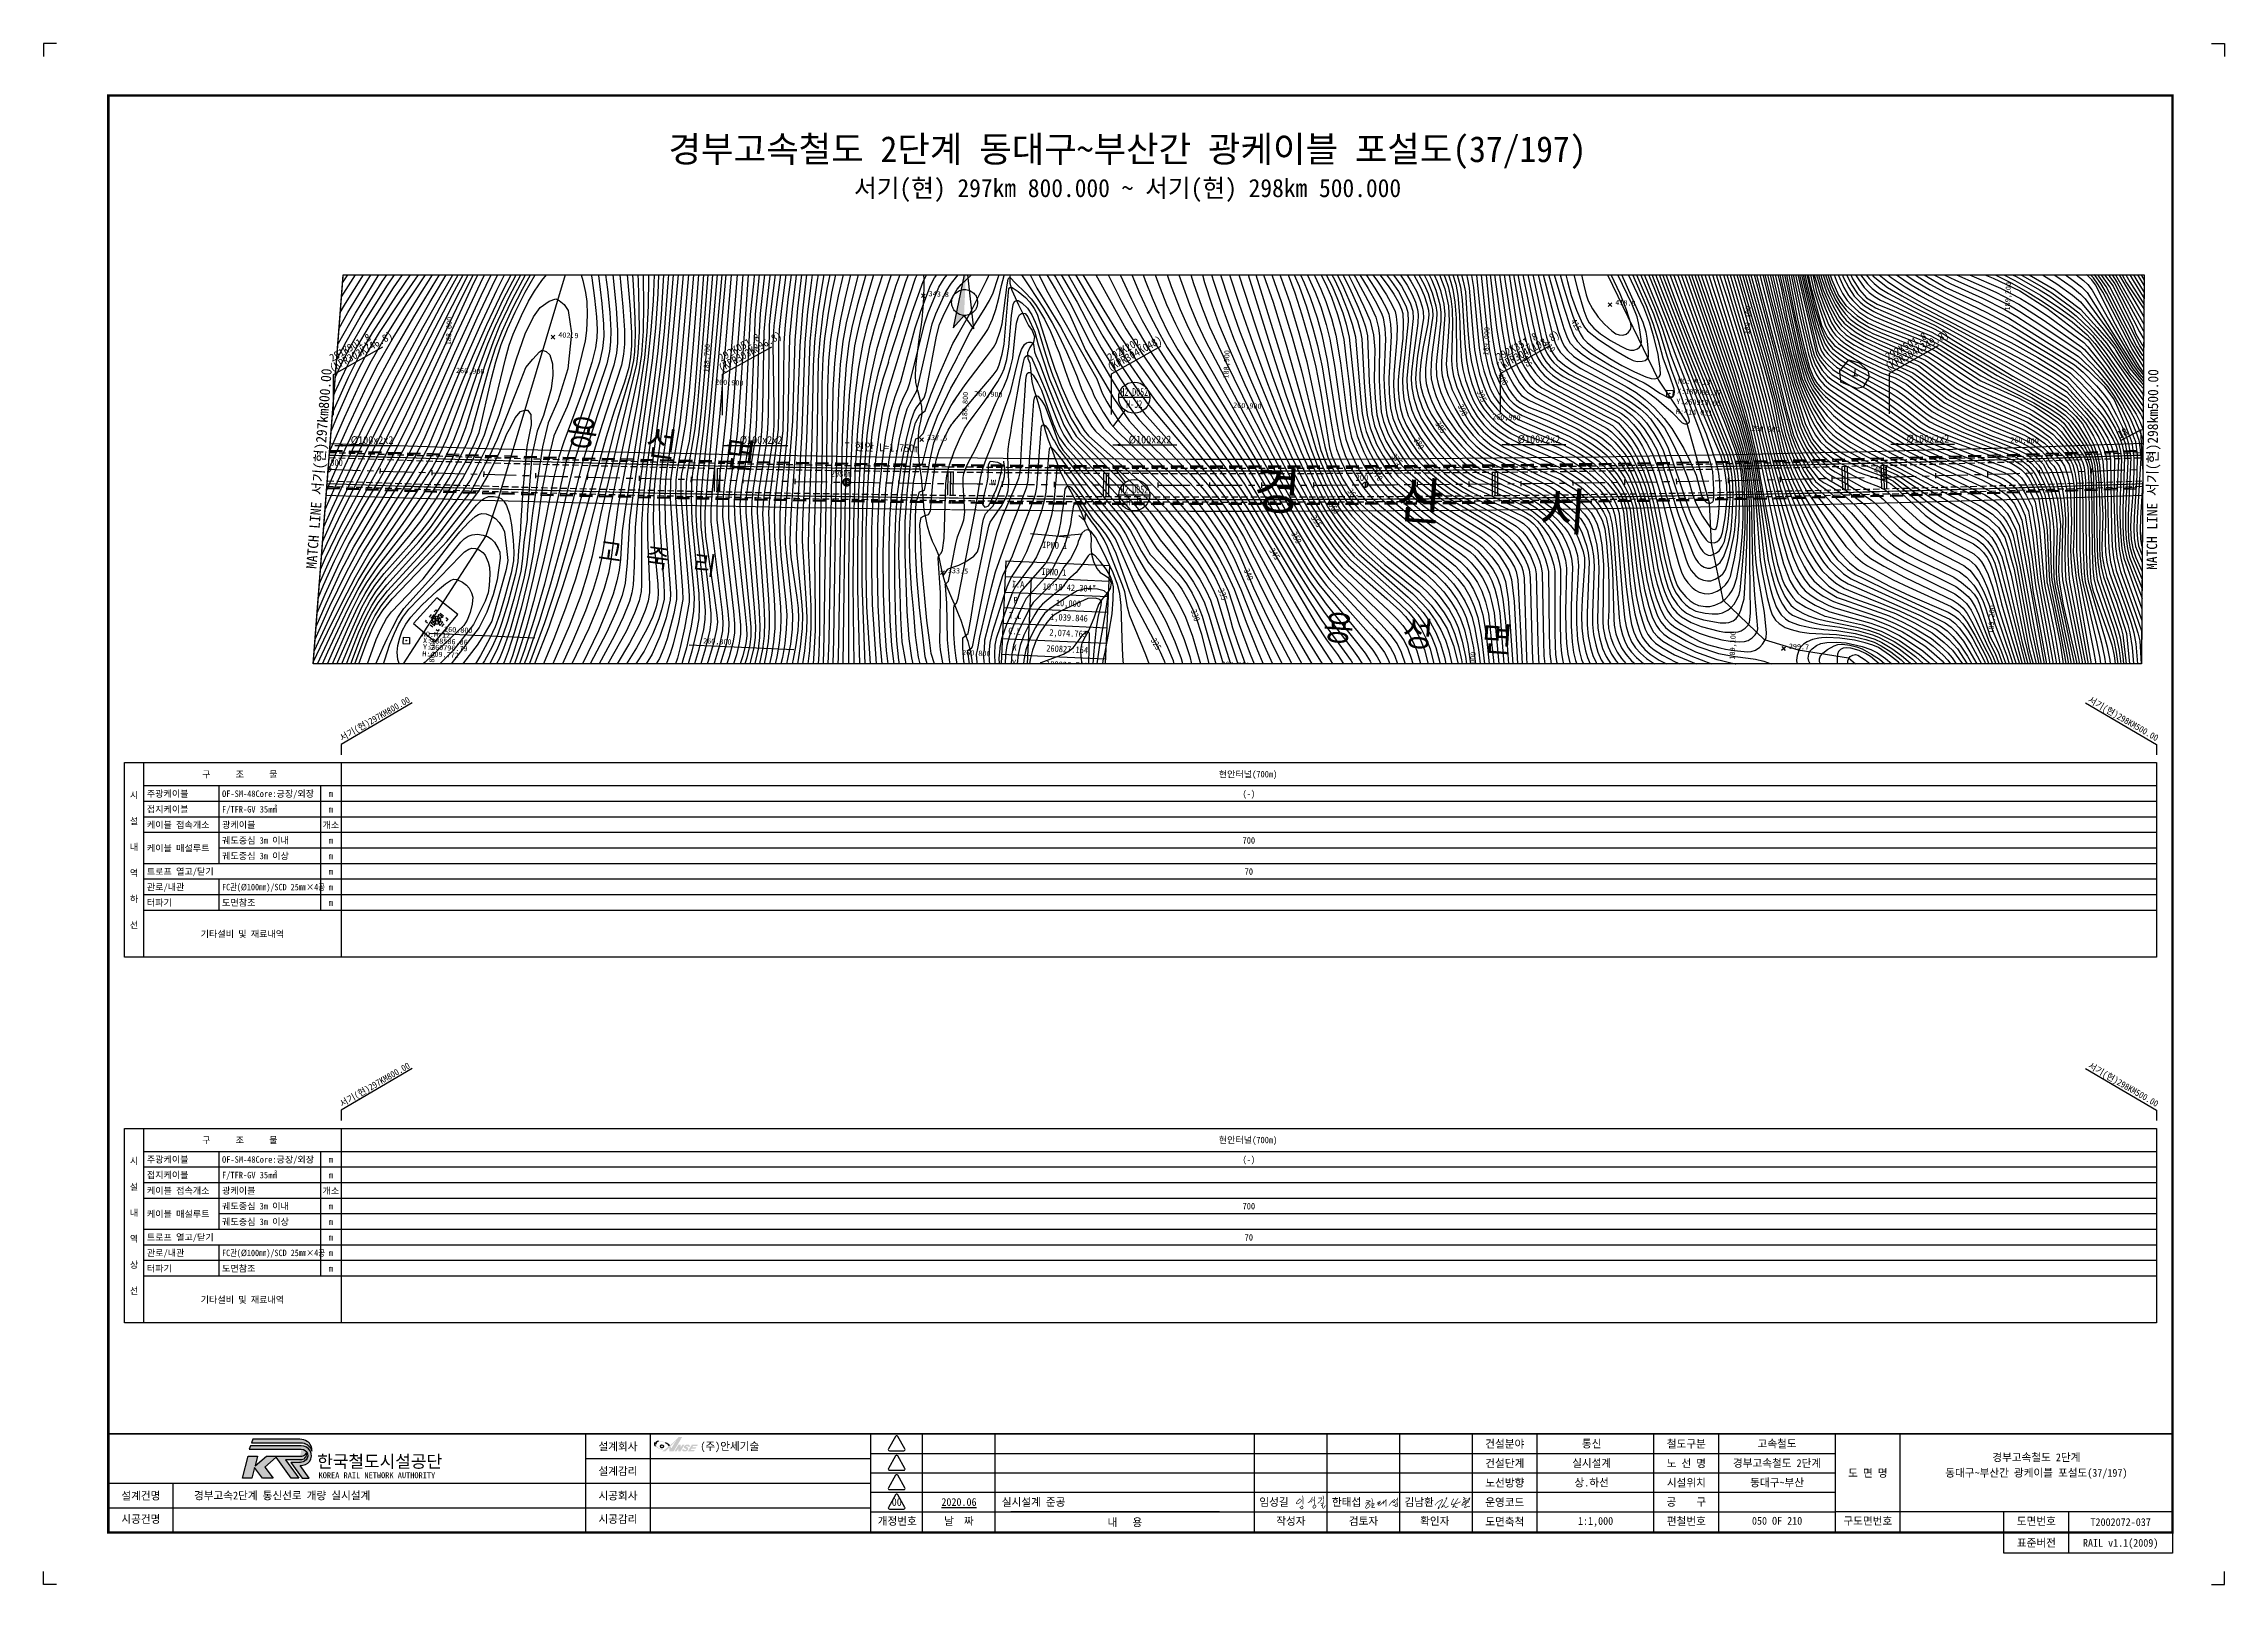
# Paper-space layout '17' of a CAD drawing. Header units: millimetres. Extents: x 0 to 841, y 0 to 594.
# The model-space entities are those that its viewports show. They can reach past a viewport. Long polylines and large blocks are cut down to what shows.
import ezdxf
from ezdxf.enums import TextEntityAlignment as Align
from ezdxf.xclip import XClip

# ---------------------------------------------------------------- set-up
doc = ezdxf.new("R2010")
doc.units = ezdxf.units.MM
doc.header["$LTSCALE"] = 10
doc.header["$MEASUREMENT"] = 0
doc.header["$XCLIPFRAME"] = 2
for name, pattern in [('A-CENTR01', [2, 1.25, -0.25, 0.25, -0.25]), ('CENTER', [2, 1.25, -0.25, 0.25, -0.25]), ('DASHED', [0.75, 0.5, -0.25]), ('HIDDEN', [0.375, 0.25, -0.125])]:
    doc.linetypes.add(name, pattern=pattern)
for name, color, linetype in [('TN-CABL', 4, 'Continuous'), ('TN-MACL', 6, 'A-CENTR01'), ('TT-TABL-LIN1', 4, 'Continuous'), ('TT-TABL-LIN2', 1, 'Continuous'), ('TT-TABL-TEX1', 6, 'Continuous'), ('TT-TABL-TEX2', 3, 'Continuous'), ('TX-BORD', 7, 'Continuous'), ('TZ-BASE', 253, 'Continuous'), ('TZ-CABL', 4, 'Continuous'), ('TZ-LEAL', 1, 'Continuous'), ('TZ-LEAT', 3, 'Continuous')]:
    doc.layers.add(name, color=color, linetype=linetype)
doc.layers.add('TX-PAPR', color=2, linetype='Continuous', plot=False)
doc.styles.add('GR', font='GulimChe.ttf')
doc.styles.add('HANA', font='GulimChe.ttf')
doc.styles.add('KORAIL', font='GulimChe.ttf')
doc.styles.get("Standard").update_dxf_attribs({"font": 'GulimChe.ttf'})
doc.styles.add('TB_TEXT', font='GulimChe.ttf')
doc.styles.add('TB_WBTXT', font='GulimChe.ttf')
doc.styles.add('굴림체', font='GulimChe.ttf')
doc.linetypes.add('ZIGZAG', pattern='A,0.0001,-0.2,[131,ltypeshp.shx,S=0.2,R=0,X=-0.2,Y=0],-0.4,[131,ltypeshp.shx,S=0.2,R=180,X=0.2,Y=0],-0.2', length=0.8001)
doc.dimstyles.get("Standard").update_dxf_attribs({"dimtxt": 0.18, "dimasz": 0.18, "dimexe": 0.18, "dimexo": 0.0625, "dimgap": 0.09, "dimtad": 0, "dimtih": 1, "dimtoh": 1, "dimdec": 4, "dimzin": 0, "dimdsep": 46, "dimtxsty": 'Standard', "dimcen": 0.09, "dimadec": 0, "dimazin": 0, "dimtfac": 1, "dimtdec": 4, "dimtofl": 0, "dimtmove": 0, "dimatfit": 3, "dimfxl": 0, "dimtolj": 1, "dimtzin": 0, "dimarcsym": 0})

psp = doc.layouts.new('17')

msp = doc.modelspace()

# ---------------------------------------------------------------- texts
at = {"layer": 'TN-MACL', "style": '굴림체'}
for s, rotation, p in [('MATCH LINE 서기(현)297㎞800.00', 85.58822, (15927.07, 1475.22)), ('MATCH LINE 서기(현)298㎞500.00', 89.59893, (16634.15, 1474.87, 330))]:
    msp.add_text(s, height=4, rotation=rotation, dxfattribs=at).set_placement(p, align=Align.MIDDLE_CENTER)
at = {"layer": 'TT-TABL-TEX2', "style": '굴림체'}
for p in [(16285.36, 1357.27), (16285.36, 1216.25)]:
    msp.add_text('현안터널(700m)', height=2.5, dxfattribs=at).set_placement(p, align=Align.MIDDLE)
at = {"layer": 'TT-TABL-TEX2'}
for s, p in [('(-)', (16285.68, 1349.87)), ('700', (16285.68, 1331.87)), ('70', (16285.68, 1319.87)), ('(-)', (16285.68, 1208.85)), ('700', (16285.68, 1190.85)), ('70', (16285.68, 1178.85))]:
    msp.add_text(s, height=2.5, dxfattribs=at).set_placement(p, align=Align.MIDDLE_CENTER)
at = {"layer": 'TZ-LEAT', "style": '굴림체'}
for s, rotation, p in [('서기(현)297KM800.00', 30, (15949.18, 1377.66)), ('서기(현)298KM500.00', 330, (16622.29, 1377.7)), ('서기(현)297KM800.00', 30, (15949.18, 1236.64)), ('서기(현)298KM500.00', 330, (16622.29, 1236.67))]:
    msp.add_text(s, height=2.5, rotation=rotation, dxfattribs=at).set_placement(p, align=Align.CENTER)

# ---------------------------------------------------------------- blocks, each defined once
blk = doc.blocks.new('CXGLOGO-UNIT-KRNA-COLOR')
h = blk.add_hatch(color=166)
edge = h.paths.add_edge_path()
edge.add_arc((15.3, 4.2), 10, 59.195, 87.6904)
edge.add_line((15.7, 14.2), (-14.6, 14.2))
edge.add_line((-14.6, 14.2), (-15.4, 11.9))
edge.add_line((-15.4, 11.9), (17.3, 11.9))
edge.add_arc((16.4, 4.8), 7.13, 14.4338, 82.8523, ccw=False)
edge.add_arc((17.2, 7.5), 6.18, 351.2788, 418.625)
h = blk.add_hatch(color=166)
edge = h.paths.add_edge_path()
edge.add_line((-17.6, 3.4), (-11.6, 3.4))
edge.add_line((-11.6, 3.4), (-13.1, -2.8))
edge.add_line((-13.1, -2.8), (-5.8, 3.4))
edge.add_line((-5.8, 3.4), (16.9, 3.4))
edge.add_arc((16.5, 6.7), 3.37, 277.1672, 339.2536)
edge.add_arc((16.5, 4.5), 3.37, -86.0611, 17.644, ccw=False)
edge.add_line((16.7, 1.1), (6.4, 1.1))
edge.add_line((6.4, 1.1), (15, -10.7))
edge.add_line((15, -10.7), (10.1, -10.7))
edge.add_line((10.1, -10.7), (0.4, 2.7))
edge.add_line((0.4, 2.7), (-6.9, -3.7))
edge.add_line((-6.9, -3.7), (-1.4, -10.8))
edge.add_line((-1.4, -10.8), (-8.3, -10.8))
edge.add_line((-8.3, -10.8), (-13.5, -4))
edge.add_line((-13.5, -4), (-15.1, -10.8))
edge.add_line((-15.1, -10.8), (-21.2, -10.8))
edge.add_line((-21.2, -10.8), (-17.6, 3.4))
h = blk.add_hatch(color=46)
edge = h.paths.add_edge_path()
edge.add_arc((15.4, 5.5), 6.16, 269.178, 301.5498, ccw=False)
edge.add_line((15.3, -0.7), (9.8, -0.7))
edge.add_line((9.8, -0.7), (17.2, -10.8))
edge.add_line((17.2, -10.8), (21.7, -10.8))
edge.add_line((21.7, -10.8), (15.9, -2.7))
edge.add_arc((15.5, 6.1), 8.86, 272.286, 317.0312)
edge.add_arc((16.8, 3.7), 6.34, 325.2805, 452.1314)
edge.add_line((16.5, 10), (-16, 10))
edge.add_line((-16, 10), (-16.8, 7.8))
edge.add_line((-16.8, 7.8), (16.6, 7.8))
edge.add_arc((16.8, 3.8), 3.99, -62.7193, 92.2922, ccw=False)
at = {"color": 166}
for points in [[(20.4, 12.8, 0.12498), (15.7, 14.2), (-14.6, 14.2), (-15.4, 11.9), (17.3, 11.9, -0.307728), (23.3, 6.6, 0.302614)], [(-17.6, 3.4), (-11.6, 3.4), (-13.1, -2.8), (-5.8, 3.4), (16.9, 3.4, 0.27773), (19.7, 5.5, -0.486141), (16.7, 1.1), (6.4, 1.1), (15, -10.7), (10.1, -10.7), (0.4, 2.7), (-6.9, -3.7), (-1.4, -10.8), (-8.3, -10.8), (-13.5, -4), (-15.1, -10.8), (-21.2, -10.8)]]:
    blk.add_lwpolyline(points, format="xyb", close=True, dxfattribs=at)
at = {"color": 46}
blk.add_lwpolyline([(18.6, 0.2, -0.142195), (15.3, -0.7), (9.8, -0.7), (17.2, -10.8), (21.7, -10.8), (15.9, -2.7, 0.197757), (22, 0.1, 0.61792), (16.5, 10), (-16, 10), (-16.8, 7.8), (16.6, 7.8, -0.802668)], format="xyb", close=True, dxfattribs=at)
blk = doc.blocks.new('CXGLOGO-KRNA-COLOR')
blk.add_blockref('CXGLOGO-UNIT-KRNA-COLOR', (0, 0))
at = {"color": 166, "style": 'KORAIL'}
for s, height, p in [('한국철도시설공단', 8, (26.8, -4)), ('KOREA RAIL NETWORK AUTHORITY', 3.75, (27.7, -10.8))]:
    blk.add_text(s, height=height, dxfattribs=at).set_placement(p)
blk = doc.blocks.new('TXBLKA1-KRNAH')
at = {"layer": 'TX-BORD'}
h = blk.add_hatch(color=5, dxfattribs=at)
h.paths.add_polyline_path([(241.41, 53.44, 0.096425), (239.85, 54.59, 0.1233), (237.07, 55.37, 0.107959), (236.18, 55.25, 0.147974), (235.63, 54.71, 0.146771), (235.6, 53.86, 0.166867), (235.92, 53.32, 0.084002), (237.3, 52.29, 0.125004), (238.6, 51.98, 0.324316), (238.9, 52.16, 0.181232), (238.8, 52.77, -0.176206), (238.41, 52.66, -0.165955), (238.43, 52.37, -0.236091), (238.11, 52.27, -0.163197), (237.2, 52.6, -0.211159), (236.11, 54.03, -0.492063), (237.15, 55.14, -0.264032), (241.01, 53.12, -0.023302), (238.51, 51.28), (239.75, 51.28, 0.034752), (241.24, 52.65, -0.038457), (241.29, 51.28), (242.97, 51.28), (246.25, 56.8), (244.88, 56.8, -0.036327)])
h.paths.add_polyline_path([(242.08, 52.46), (241.66, 53.16, 0.03885), (244.06, 55.69)], flags=16)
h = blk.add_hatch(color=3, dxfattribs=at)
h.paths.add_polyline_path([(244.79, 51.28), (245.61, 51.28), (247.14, 53.85), (246.32, 53.85), (245.64, 52.71), (245.64, 53.85), (244.83, 53.85), (243.3, 51.28), (244.11, 51.28), (244.79, 52.43)])
h.paths.add_polyline_path([(247.73, 51.85, -0.206701), (247.2, 51.81, -0.316027), (247.06, 51.95, -0.031225), (247.06, 52.07), (246.36, 52.07, 0.483426), (246.52, 51.35, 0.203838), (248.04, 51.43, 0.079762), (248.43, 51.8, 0.172378), (248.58, 52.3, 0.221594), (248.3, 52.81, 0.038449), (247.87, 53.02, -0.563174), (247.89, 53.34, -0.276773), (248.29, 53.37, -0.312628), (248.42, 53.08), (249.21, 53.08, 0.143901), (249.17, 53.48, 0.169249), (248.83, 53.82, 0.119216), (248.04, 53.89, 0.167621), (247.24, 53.47, 0.258991), (246.94, 52.74, 0.208246), (247.3, 52.44, -0.022645), (247.74, 52.2, -0.588103)])
h.paths.add_polyline_path([(249.56, 51.83), (249.82, 52.27), (251.36, 52.27), (251.72, 52.86), (250.18, 52.86), (250.44, 53.3), (251.98, 53.3), (252.31, 53.85), (250, 53.85), (248.47, 51.28), (250.78, 51.28), (251.1, 51.83)])
h.paths.add_polyline_path([(239.05, 53.25, 1), (237.87, 53.25, 1)])
at = {"layer": 'Defpoints', "color": 1}
blk.add_line((836, 594), (841, 594), dxfattribs=at)
for points in [[(5, 594), (0, 594), (0, 589)], [(836, 594), (841, 594), (841, 589)], [(5, 0), (0, 0), (0, 5)], [(836, 0), (841, 0), (841, 5)]]:
    blk.add_lwpolyline(points, dxfattribs=at)
at = {"layer": 'TX-BORD'}
for p, q in [((234, 20), (234, 58)), ((319, 50.5), (549.5, 50.5)), ((339, 20), (339, 58)), ((367, 20), (367, 58)), ((467, 20), (467, 58)), ((495, 20), (495, 58)), ((523, 20), (523, 58)), ((549.5, 50.5), (691, 50.5)), ((576, 20), (576, 58)), ((621, 20), (621, 58)), ((646, 20), (646, 58)), ((716, 20), (716, 58)), ((209, 48.5), (319, 48.5)), ((319, 43), (549.5, 43)), ((549.5, 43), (691, 43)), ((25, 39), (319, 39)), ((50, 20), (50, 39)), ((319, 35.5), (549.5, 35.5)), ((549.5, 35.5), (691, 35.5)), ((25, 29.5), (319, 29.5)), ((319, 28), (691, 28)), ((453.5, 28), (373, 28)), ((821, 28), (691, 28)), ((756, 20), (756, 28)), ((781, 12), (781, 28))]:
    blk.add_line(p, q, dxfattribs=at)
at = {"layer": 'TX-BORD', "const_width": 1}
blk.add_lwpolyline([(821, 20), (25, 20), (25, 574), (821, 574)], close=True, dxfattribs=at)
at = {"layer": 'TX-BORD'}
for points, const_width in [([(25, 58), (821, 58)], 0.5), ([(209, 20), (209, 58)], 0.5), ([(209, 20), (209, 58)], 0.5), ([(319, 20), (319, 58)], 0.5), ([(551, 20), (551, 58)], 0.5), ([(691, 20), (691, 58)], 0.5), ([(489.16, 32.47), (490.23, 32.6)], 0.24), ([(510.02, 32.43), (511.22, 32.3), (511.29, 32.17), (511.29, 31.91), (509.68, 31.25), (511.29, 31.91), (511.93, 32.15), (511.29, 31.91), (510.45, 30.87), (510.06, 30.25), (509.86, 29.88), (509.82, 29.64), (509.85, 29.48), (509.94, 29.38), (510.07, 29.35), (510.38, 29.36), (511.09, 29.84), (511.32, 30.09), (511.53, 30.37), (511.52, 30.66), (511.47, 30.83), (511.33, 30.95), (511.02, 30.99), (510.45, 30.87)], 0.24), ([(511.96, 33.12), (512.32, 32.9), (512.39, 32.4), (512.31, 31.14), (512.21, 29.77), (512.24, 29.56), (512.39, 29.52), (512.61, 29.55), (512.95, 29.62), (513.48, 29.76)], 0.24), ([(512.31, 31.14), (512.99, 31.2), (513.13, 31.16), (513.03, 30.78), (512.21, 29.77)], 0.24), ([(514.32, 31.57), (514.59, 31.64), (515.5, 32.11), (514.59, 31.64), (514.69, 31.19), (514.15, 30.85), (514.69, 31.19), (515.47, 31.61), (514.75, 30.62), (514.93, 30.41), (515.2, 30.4), (515.62, 30.7), (516.67, 31.8), (516.69, 32.23), (516.67, 31.8), (516.66, 31.21), (517.64, 32.57), (517.67, 29.98)], 0.24), ([(521.05, 32.83), (519.79, 31.7), (518.83, 30.43), (519.79, 31.7), (520.42, 32.27), (520.32, 31.82), (520.41, 31.55), (520.64, 31.46), (521, 31.65), (520.94, 31.92), (522.01, 32.93), (522.02, 33.4), (522.01, 32.93), (521.99, 31.92), (521.99, 31.59), (521.7, 31.85), (521.99, 31.59), (522.08, 31.07), (522.06, 30.3), (521.97, 30), (521.58, 29.93), (521.29, 29.99), (521.13, 30.2), (521.17, 30.65), (521.36, 30.97), (521.77, 31.01), (522.08, 31)], 0.24), ([(521.15, 30.43), (520.87, 30.43), (520.47, 30.53), (520.28, 30.68)], 0.24)]:
    blk.add_lwpolyline(points, dxfattribs=dict(at, const_width=const_width))
for points in [[(328.58, 57.05), (325.78, 52.19, 0.57735), (326.17, 51.52), (331.78, 51.52, 0.57735), (332.17, 52.19), (329.36, 57.05, 0.57735)], [(328.58, 49.55), (325.78, 44.69, 0.57735), (326.17, 44.02), (331.78, 44.02, 0.57735), (332.17, 44.69), (329.36, 49.55, 0.57735)], [(328.58, 42.05), (325.78, 37.19, 0.57735), (326.17, 36.52), (331.78, 36.52, 0.57735), (332.17, 37.19), (329.36, 42.05, 0.57735)], [(328.58, 34.55), (325.78, 29.69, 0.57735), (326.17, 29.02), (331.78, 29.02, 0.57735), (332.17, 29.69), (329.36, 34.55, 0.57735)]]:
    blk.add_lwpolyline(points, format="xyb", close=True, dxfattribs=at)
at = {"layer": 'TX-BORD', "const_width": 0.24}
for points in [[(485.57, 34.24, -0.031521), (485.64, 32.12, 0.015452), (485.64, 30.85, 0.488947)], [(489.3, 33.6, -0.116912), (488.11, 31.72, -0.245276), (487.54, 31.55, -2.571837)], [(490.15, 33.87, -0.089273), (490.12, 31.67, 0.068943), (490.06, 30.69, 0.261353)], [(493.32, 34.22, -0.102288), (493.6, 33.42, -0.080289), (493.6, 33.07, 0.066761), (493.58, 32.62, -0.06278), (493.53, 31.56, 8.85417)], [(547.43, 33.59, -0.145348), (547.88, 33.43, -0.307225), (547.95, 33.23, -0.212679), (547.38, 32.49, -0.113681), (548.62, 33.04, -0.266507), (548.74, 33, -3.538723)], [(484.54, 33.09, 0.071134), (483.15, 31.48, 0.394214), (483.21, 31.1, 0.224261), (483.52, 31.04, 0.193438), (484.97, 32.08, 0.544983), (484.67, 32.72, 0.066146), (484.03, 32.72, 27.196208)], [(484.41, 29.84, 0.02121), (484.98, 29.12, 0.409369), (485.14, 29.11, -0.211811), (485.49, 29.21, 0.416377), (485.62, 29.3, 0.123643), (485.54, 30.12, 0.523631), (485.28, 30.19, -0.072983), (484.51, 29.7, 0.005941)], [(488.57, 32.27, -0.142438), (489.07, 31.68, 5.949847)], [(490.05, 30.54, 0.235154), (489.49, 29.9, 0.345857), (489.7, 29.41, 0.306746), (490.2, 29.45, 0.103095), (490.63, 29.98, 0.395571), (490.49, 30.5, 0.242915), (490.05, 30.54, 6.064713)], [(491.55, 33.36, 0.139976), (491.83, 33.26, 0.096355), (492.64, 33.37, -0.240321), (492.85, 33.34, -0.353191), (492.93, 33.05, -0.157335), (491.33, 31.22, -6.381378)], [(492.46, 31.11), (493.22, 31.4, -0.375176), (493.45, 31.31, -0.266244), (493.45, 31.13, -0.042219), (493.07, 30.6, -0.159939), (492.63, 30.34, -0.171647), (493.2, 30.37, -0.458058), (493.29, 30.17, 0.159326), (493.23, 29.58, 0.227707), (493.39, 29.37, 0.407988), (493.73, 29.47, -0.001483), (493.89, 29.78, 0.004186), (494.14, 30.24, -0.100484), (494.33, 30.47, -0.346277)], [(536.7, 30.48, -0.382901), (536.65, 30.71, -0.12512), (539.4, 32.69, -0.474239), (539.59, 32.59, -0.046113), (537.92, 29.73, 0.151113), (537.77, 29.29, 0.58991), (537.88, 29.22, 0.096338), (538.33, 29.72, 2.196927)], [(540.73, 33.09, -0.071383), (541.05, 33.41, -0.346917), (541.16, 33.41, -0.258278), (541.18, 33.35, -0.079918), (541.06, 32.96, -0.048596), (539.06, 29.69, 0.947427), (539.13, 29.64, -0.022437), (540.04, 30.36, -0.344585), (540.2, 30.35, -0.12284), (540.25, 30.29, 0.011347), (540.43, 29.85, 0.194638), (540.6, 29.69, 0.189435), (540.9, 29.69, 0.009404), (541.84, 30.24, 3.287276)], [(543.84, 33.07, 0.030212), (542.85, 31.06, 0.575113), (543.08, 30.76, 0.043168), (545.96, 31.58, 0.237594), (546.32, 31.98, 1.260425)], [(545.61, 33.11, 0.150889), (545.13, 32.65, 0.025288), (543.37, 29.61), (544.07, 30.23, -0.448359), (544.33, 30.16, 0.073819), (544.59, 29.67, 0.359456), (544.94, 29.59, 0.031982), (545.26, 29.77, 3.102048)], [(547.6, 31.85, 0.23976), (547.57, 31.5, 0.345796), (547.69, 31.43, 0.195352), (548.64, 32.18, 0.393888), (548.6, 32.35, 0.293784), (548.35, 32.35, 0.099623), (547.44, 31.43, 0.02205), (546.93, 30.69, 0.380988), (546.98, 30.44, 0.18866), (547.1, 30.41), (549.22, 31.59, 0.122154), (549.44, 31.8), (550.04, 33.22, 0.396041), (549.99, 33.36, 0.224142), (549.88, 33.36, 0.078358), (549.02, 32.08), (547.95, 29.67, 0.444285), (547.97, 29.61), (548.29, 29.6, 0.179185), (548.5, 29.67), (549.15, 30.07, -0.135616), (549.34, 30.12), (550.04, 30.11)]]:
    blk.add_lwpolyline(points, format="xyb", dxfattribs=at)
at = {"layer": 'TX-BORD'}
blk.add_lwpolyline([(821, 20), (821, 12), (756, 12), (756, 20)], close=True, dxfattribs=at)
at = {"layer": 'TX-BORD', "color": 3}
blk.add_circle((238.46, 53.25), 0.594, dxfattribs=at)
at = {"layer": 'TX-BORD', "color": 5}
for centre, radius, start, end in [((237.04, 54.23), 1.49, 161.17216, 194.57108), ((236.55, 54.06), 0.967, 192.10036, 229.99429), ((237.06, 54.19), 0.96, 84.64387, 189.44431), ((237.68, 50.02), 5.06, 42.58477, 64.6157)]:
    blk.add_arc(centre, radius, start, end, dxfattribs=at)
at = {"layer": 'TX-BORD', "xscale": 0.6, "yscale": 0.6}
blk.add_blockref('CXGLOGO-KRNA-COLOR', (89.41, 47.41), dxfattribs=at)
at = {"layer": 'TX-BORD', "style": 'TB_TEXT'}
for s, p in [('설계회사', (221.5, 53.25)), ('건설분야', (563.5, 54.25)), ('철도구분', (633.5, 54.25)), ('설계감리', (221.5, 43.75)), ('건설단계', (563.5, 46.75)), ('노 선 명', (633.5, 46.75)), ('도 면 명', (703.5, 43)), ('설계건명', (37.5, 34.25)), ('시공회사', (221.5, 34.25)), ('노선방향', (563.5, 39.25)), ('시설위치', (633.5, 39.25)), ('시공건명', (37.5, 25.25)), ('시공감리', (221.5, 25.25)), ('개정번호', (329.21, 24.5)), ('날  짜', (353, 24.5)), ('내   용', (417, 24)), ('작성자', (481, 24.5)), ('검토자', (509, 24.5)), ('확인자', (536.5, 24.5)), ('운영코드', (563.5, 31.75)), ('도면축척', (563.5, 24.25)), ('공    구', (633.5, 31.75)), ('편철번호', (633.5, 24.5)), ('구도면번호', (703.5, 24.51)), ('도면번호', (768.5, 24.51))]:
    blk.add_text(s, height=3, dxfattribs=at).set_placement(p, align=Align.MIDDLE)
blk.add_text('표준버전', height=3, dxfattribs=at).set_placement((768.5, 16), align=Align.MIDDLE_CENTER)
at = {"layer": 'TX-BORD', "style": 'TB_TEXT', "flags": 1}
blk.add_attdef('TD_CLASSCODE', text='', height=3, dxfattribs=at).set_placement((25, 577.54), align=Align.MIDDLE_LEFT)
at = {"layer": 'TX-BORD'}
for tag, height, style, p in [('TB_MTITIL', 10, 'TB_WBTXT', (418, 553.33)), ('TB_STITL', 7, 'TB_WBTXT', (418, 538.33)), ('TR_RNUM4', 3, 'TB_TEXT', (329, 54.25)), ('TR_RDAT4', 3, 'TB_TEXT', (353, 54.25)), ('TD_FIELD', 3, 'TB_TEXT', (597, 54.25)), ('TD_RLCLASS', 3, 'TB_TEXT', (668.5, 54.25)), ('TD_DNAME_TOP', 3, 'TB_TEXT', (768.5, 48.98)), ('TR_RNUM3', 3, 'TB_TEXT', (329, 46.75)), ('TR_RDAT3', 3, 'TB_TEXT', (353, 46.75)), ('TD_CSTEP', 3, 'TB_TEXT', (597, 46.75)), ('TD_RLNAME', 3, 'TB_TEXT', (668.5, 46.75)), ('TD_DNAME_MAIN', 3, 'TB_TEXT', (768.5, 43)), ('TR_RNUM2', 3, 'TB_TEXT', (329, 39.25)), ('TR_RDAT2', 3, 'TB_TEXT', (353, 39.25)), ('TD_DIRCODE', 3, 'TB_TEXT', (597, 39.25)), ('TD_RLSECT', 3, 'TB_TEXT', (668.5, 39.25)), ('TD_DNAME_BOT', 3, 'TB_TEXT', (768.5, 36.98)), ('TR_RNUM1', 3, 'TB_TEXT', (329, 31.75)), ('TR_RDAT1', 3, 'TB_TEXT', (353, 31.75)), ('TD_SYSCODE', 3, 'TB_TEXT', (597, 31.75)), ('SCALE', 3, 'TB_TEXT', (598.5, 24.45)), ('TD_CSECT', 3, 'TB_TEXT', (668.5, 31.75)), ('TD_DWGNO', 3, 'TB_TEXT', (668.5, 24.5)), ('TD_DWGCODE_PREV', 3, 'TB_TEXT', (736, 24)), ('TD_DWGCODE', 3, 'TB_TEXT', (801, 24)), ('TD_VERSION', 3, 'TB_TEXT', (801, 16))]:
    blk.add_attdef(tag, text='', height=height, dxfattribs=dict(at, style=style)).set_placement(p, align=Align.MIDDLE_CENTER)
at = {"layer": 'TX-BORD', "style": 'TB_TEXT'}
for tag, p in [('TD_DCOMP', (253.27, 53.25)), ('TR_RCON4', (369.52, 54.25)), ('TR_DGN4', (468.83, 54.25)), ('TR_CHK4', (496.83, 54.25)), ('TR_APP4', (524.83, 54.25)), ('TD_DSCCOMP', (253.27, 43.75)), ('TR_RCON3', (369.52, 46.75)), ('TR_DGN3', (468.83, 46.75)), ('TR_CHK3', (496.83, 46.75)), ('TR_APP3', (524.83, 46.75)), ('TD_DNAME', (58, 34.25)), ('TD_CCOMP', (253.27, 34.25)), ('TR_RCON2', (369.52, 39.25)), ('TR_DGN2', (468.83, 39.25)), ('TR_CHK2', (496.83, 39.25)), ('TR_APP2', (524.83, 39.25)), ('TD_CNAME', (58, 25.15)), ('TD_CSCOMP', (253.27, 25.25)), ('TR_RCON1', (369.52, 31.75)), ('TR_DGN1', (468.83, 31.75)), ('TR_CHK1', (496.83, 31.75)), ('TR_APP1', (524.83, 31.75))]:
    blk.add_attdef(tag, text='', height=3, dxfattribs=at).set_placement(p, align=Align.MIDDLE_LEFT)
blk = doc.blocks.new('JD-DGKDFK')
at = {"layer": 'TZ-BASE'}
for p, q in [((575.6, 314.3, 332), (576.81, 320.26, 332)), ((577.7, 312.69, 331), (579.52, 322.5, 331)), ((580.49, 317.51, 330), (582.24, 324.74, 330)), ((583.01, 315.72, 329), (585.28, 325.01, 329)), ((585.61, 315.03, 328), (588.32, 325.29, 328)), ((588.25, 314.53, 327), (591.36, 325.57, 327)), ((590.89, 314.11, 326), (594.41, 325.84, 326)), ((595.05, 319.36, 325), (597.45, 326.12, 325)), ((599.27, 312.26, 324), (603.53, 325.76, 324)), ((605.13, 311.76, 323), (609.61, 325.41, 323)), ((610.65, 309.63, 322), (615.69, 325.05, 322)), ((616.72, 310.05, 321), (621.77, 324.7, 321)), ((624.64, 315.5, 320), (627.85, 324.34, 320)), ((626.36, 306.87, 319), (632.05, 323.78, 319)), ((630.62, 306.52, 318), (636.26, 323.22, 318)), ((635.03, 306.65, 317), (640.47, 322.65, 317)), ((640.64, 311.03, 316), (644.67, 322.09, 316)), ((646.8, 309.52, 314), (651.03, 321.1, 314)), ((646.96, 316.37, 315), (648.88, 321.53, 315)), ((650.36, 313.63, 313), (653.18, 320.66, 313)), ((652.13, 312.42, 312), (655.34, 320.23, 312)), ((653.97, 311.38, 311), (657.49, 319.8, 311)), ((559.18, 301.38, 339), (560.01, 311.19, 339)), ((561.31, 301.23, 338), (562.17, 311.77, 338)), ((563.43, 301.84, 337), (564.34, 312.36, 337)), ((565.61, 305.34, 336), (566.5, 312.94, 336)), ((567.59, 306.4, 335), (568.67, 313.53, 335)), ((570.04, 304.47, 334), (571.38, 315.77, 334)), ((572.51, 306.26, 333), (573.25, 313.67, 333)), ((573.25, 313.67, 333), (574.1, 318.01, 333)), ((575.05, 308.49, 332), (575.6, 314.3, 332)), ((577.37, 307.74, 331), (577.7, 312.69, 331)), ((579.79, 310.84, 330), (580.49, 317.51, 330)), ((582.45, 310.17, 329), (583.01, 315.72, 329)), ((585.13, 310.49, 328), (585.61, 315.03, 328)), ((587.79, 310.52, 327), (588.25, 314.53, 327)), ((590.46, 310.48, 326), (590.89, 314.11, 326)), ((593.14, 311.08, 325), (593.54, 313.83, 325)), ((593.54, 313.83, 325), (595.05, 319.36, 325)), ((598.91, 309.45, 324), (599.27, 312.26, 324)), ((604.71, 309.04, 323), (605.13, 311.76, 323)), ((622.26, 308.3, 320), (624.64, 315.5, 320)), ((644.62, 309.93, 315), (646.96, 316.37, 315)), ((648.87, 308.79, 313), (650.36, 313.63, 313)), ((651, 308.31, 312), (652.13, 312.42, 312)), ((653.11, 307.79, 311), (653.97, 311.38, 311)), ((655.89, 310.92, 310), (657.35, 314.22, 310)), ((657.32, 310.12, 309), (658.81, 314.23, 309)), ((657.35, 314.22, 310), (659.64, 319.36, 310)), ((658.81, 314.23, 309), (661.12, 318.92, 309)), ((658.9, 310.35, 308), (660.14, 313.97, 308)), ((660.14, 313.97, 308), (662.6, 318.48, 308)), ((660.37, 310.07, 307), (661.41, 313.55, 307)), ((661.41, 313.55, 307), (664.08, 318.04, 307)), ((661.9, 310.32, 306), (662.67, 313.13, 306)), ((662.67, 313.13, 306), (665.55, 317.6, 306)), ((663.36, 310.4, 305), (664.05, 313.18, 305)), ((664.05, 313.18, 305), (665.25, 314.99, 305)), ((664.5, 309.18, 304), (664.9, 311.32, 304)), ((664.9, 311.32, 304), (665.55, 312.9, 304)), ((665.25, 314.99, 305), (667.03, 317.16, 305)), ((665.55, 312.9, 304), (667.62, 315.54, 304)), ((665.9, 310.21, 303), (666.43, 311.73, 303)), ((666.43, 311.73, 303), (668.05, 313.81, 303)), ((667.17, 310.18, 302), (667.81, 311.39, 302)), ((667.62, 315.54, 304), (669.6, 316.76, 304)), ((667.81, 311.39, 302), (669.54, 313.23, 302)), ((668.05, 313.81, 303), (669.2, 314.92, 303)), ((668.39, 309.81, 301), (670.13, 311.75, 301)), ((669.2, 314.92, 303), (672.17, 316.35, 303)), ((669.54, 313.23, 302), (674.74, 315.95, 302)), ((670.13, 311.75, 301), (671.92, 313.05, 301)), ((671.24, 310.8, 300), (673.83, 312.59, 300)), ((671.92, 313.05, 301), (677.31, 315.54, 301)), ((671.93, 310.02, 299), (674.1, 311.53, 299)), ((673.83, 312.59, 300), (679.75, 315.06, 300)), ((674.1, 311.53, 299), (679.83, 313.85, 299)), ((674.54, 310.62, 298), (679.8, 312.62, 298)), ((675.14, 309.79, 297), (679.18, 311.23, 297)), ((678.72, 309.96, 296), (686.85, 311.4, 296)), ((679.18, 311.23, 297), (685.42, 312.39, 297)), ((679.75, 315.06, 300), (679.88, 315.14, 300)), ((679.8, 312.62, 298), (683.74, 313.35, 298)), ((679.83, 313.85, 299), (682.73, 314.78, 299)), ((683.74, 313.35, 298), (685.57, 314.43, 298)), ((685.42, 312.39, 297), (686.85, 312.9, 297)), ((686.85, 312.9, 297), (688.42, 314.07, 297)), ((686.85, 311.4, 296), (688.62, 311.89, 296)), ((688.62, 311.89, 296), (691.26, 313.72, 296)), ((690.38, 310.87, 295), (691.39, 311.32, 295)), ((691.39, 311.32, 295), (692.54, 311.99, 295)), ((692.54, 311.99, 295), (693.59, 312.81, 295)), ((693.08, 310.83, 294), (695.32, 312.91, 294)), ((693.59, 312.81, 295), (694.11, 313.36, 295)), ((695.39, 310.91, 293), (696.53, 312.46, 293)), ((696.05, 309.74, 292), (697.75, 312.01, 292)), ((696.56, 308.47, 291), (698.96, 311.56, 291)), ((549.17, 280.27, 343), (551.22, 303.84, 343)), ((551.52, 279.79, 342), (553.43, 306.09, 342)), ((553.89, 279.72, 341), (555.64, 308.35, 341)), ((557.03, 301.5, 340), (557.84, 310.6, 340)), ((565.64, 300.67, 336), (565.61, 305.34, 336)), ((567.65, 301.37, 335), (567.59, 306.4, 335)), ((570.23, 301.41, 334), (570.04, 304.47, 334)), ((572.53, 302.69, 333), (572.51, 306.26, 333)), ((574.91, 303.42, 332), (575.05, 308.49, 332)), ((575.29, 299.68, 332), (574.91, 303.42, 332)), ((577.38, 302.84, 331), (577.37, 307.74, 331)), ((578.02, 297.09, 331), (577.38, 302.84, 331)), ((579.69, 304.14, 330), (579.79, 310.84, 330)), ((580.5, 294.97, 330), (579.69, 304.14, 330)), ((582.48, 303.94, 329), (582.45, 310.17, 329)), ((582.93, 299.67, 329), (582.48, 303.94, 329)), ((585.12, 306.78, 328), (585.13, 310.49, 328)), ((585.42, 302.22, 328), (585.12, 306.78, 328)), ((587.81, 307.25, 327), (587.79, 310.52, 327)), ((588.19, 302.4, 327), (587.81, 307.25, 327)), ((590.49, 307.55, 326), (590.46, 310.48, 326)), ((590.9, 303, 326), (590.49, 307.55, 326)), ((592.08, 297.5, 326), (590.9, 303, 326)), ((593.06, 309.03, 325), (593.14, 311.08, 325)), ((593.43, 303.97, 325), (593.06, 309.03, 325)), ((602.14, 270.04, 325), (593.43, 303.97, 325)), ((598.95, 306.27, 324), (598.91, 309.45, 324)), ((599.37, 302.81, 324), (598.95, 306.27, 324)), ((603.06, 285.67, 324), (599.37, 302.81, 324)), ((604.64, 306.1, 323), (604.71, 309.04, 323)), ((604.92, 303.04, 323), (604.64, 306.1, 323)), ((607.6, 287.34, 323), (604.92, 303.04, 323)), ((610.36, 306.73, 322), (610.65, 309.63, 322)), ((610.42, 303.61, 322), (610.36, 306.73, 322)), ((611.99, 290.13, 322), (610.42, 303.61, 322)), ((615.97, 303.86, 321), (616.24, 307.48, 321)), ((616.67, 291.56, 321), (615.97, 303.86, 321)), ((616.24, 307.48, 321), (616.72, 310.05, 321)), ((621.28, 298.8, 320), (621.51, 304.03, 320)), ((621.51, 304.03, 320), (622.26, 308.3, 320)), ((625.39, 298.53, 319), (625.73, 303.21, 319)), ((625.73, 303.21, 319), (626.36, 306.87, 319)), ((629.88, 302.6, 318), (630.62, 306.52, 318)), ((633.64, 298.76, 317), (634.18, 302.88, 317)), ((634.18, 302.88, 317), (635.03, 306.65, 317)), ((638.13, 301.07, 316), (638.96, 305.06, 316)), ((638.96, 305.06, 316), (640.64, 311.03, 316)), ((641.86, 298.44, 315), (643.04, 304.01, 315)), ((643.04, 304.01, 315), (644.62, 309.93, 315)), ((644.71, 298.52, 314), (645.7, 304.94, 314)), ((645.7, 304.94, 314), (646.8, 309.52, 314)), ((646.85, 290.02, 313), (648.03, 304.4, 313)), ((648.03, 304.4, 313), (648.87, 308.79, 313)), ((650.04, 293.7, 312), (650.43, 304.6, 312)), ((650.43, 304.6, 312), (651, 308.31, 312)), ((652.76, 292.26, 311), (652.77, 304.68, 311)), ((652.77, 304.68, 311), (653.11, 307.79, 311)), ((655.06, 304.78, 310), (655.16, 307.02, 310)), ((655.48, 301.58, 310), (655.06, 304.78, 310)), ((655.16, 307.02, 310), (655.89, 310.92, 310)), ((656.77, 304.61, 309), (656.82, 307.09, 309)), ((657.74, 292.41, 309), (656.77, 304.61, 309)), ((656.82, 307.09, 309), (657.32, 310.12, 309)), ((658.42, 304.69, 308), (658.44, 307.17, 308)), ((659.75, 292.54, 308), (658.42, 304.69, 308)), ((658.44, 307.17, 308), (658.9, 310.35, 308)), ((660.03, 306.86, 307), (660.37, 310.07, 307)), ((660.14, 304.3, 307), (660.03, 306.86, 307)), ((661.44, 296.84, 307), (660.14, 304.3, 307)), ((661.65, 307.17, 306), (661.9, 310.32, 306)), ((661.8, 304.4, 306), (661.65, 307.17, 306)), ((663.38, 296.75, 306), (661.8, 304.4, 306)), ((663.23, 307.6, 305), (663.36, 310.4, 305)), ((663.31, 305.16, 305), (663.23, 307.6, 305)), ((663.94, 302.32, 305), (663.31, 305.16, 305)), ((664.44, 305.56, 304), (664.5, 309.18, 304)), ((664.98, 302.66, 304), (664.44, 305.56, 304)), ((665.54, 307.81, 303), (665.9, 310.21, 303)), ((665.54, 305.7, 303), (665.54, 307.81, 303)), ((666.01, 302.89, 303), (665.54, 305.7, 303)), ((666.99, 299.68, 303), (666.01, 302.89, 303)), ((666.63, 306.08, 302), (666.81, 308.47, 302)), ((667.05, 303.13, 302), (666.63, 306.08, 302)), ((666.81, 308.47, 302), (667.17, 310.18, 302)), ((669.9, 291.84, 302), (667.05, 303.13, 302)), ((667.71, 306.42, 301), (668.07, 308.69, 301)), ((668.1, 303.29, 301), (667.71, 306.42, 301)), ((668.07, 308.69, 301), (668.39, 309.81, 301)), ((672.03, 288.56, 301), (668.1, 303.29, 301)), ((668.81, 306.6, 300), (669.05, 307.9, 300)), ((669.06, 303.78, 300), (668.81, 306.6, 300)), ((669.05, 307.9, 300), (669.48, 309.19, 300)), ((670.02, 300.18, 300), (669.06, 303.78, 300)), ((669.48, 309.19, 300), (671.24, 310.8, 300)), ((669.91, 306.09, 299), (670.1, 307.52, 299)), ((670.13, 303.65, 299), (669.91, 306.09, 299)), ((670.1, 307.52, 299), (670.59, 308.63, 299)), ((671.15, 300.17, 299), (670.13, 303.65, 299)), ((670.59, 308.63, 299), (671.93, 310.02, 299)), ((670.97, 305.71, 298), (671.06, 306.93, 298)), ((671.26, 303.28, 298), (670.97, 305.71, 298)), ((671.06, 306.93, 298), (671.51, 308.05, 298)), ((672.32, 300.13, 298), (671.26, 303.28, 298)), ((671.51, 308.05, 298), (672.68, 309.31, 298)), ((672.02, 306.23, 297), (672.36, 307.36, 297)), ((672.05, 304.36, 297), (672.02, 306.23, 297)), ((672.48, 302.66, 297), (672.05, 304.36, 297)), ((672.36, 307.36, 297), (673.39, 308.57, 297)), ((672.68, 309.31, 298), (674.54, 310.62, 298)), ((673.07, 306, 296), (673.36, 306.91, 296)), ((673.08, 304.25, 296), (673.07, 306, 296)), ((673.61, 302.46, 296), (673.08, 304.25, 296)), ((673.36, 306.91, 296), (674.13, 307.86, 296)), ((673.39, 308.57, 297), (675.14, 309.79, 297)), ((674.02, 304.84, 295), (674.04, 305.39, 295)), ((674.09, 304.23, 295), (674.02, 304.84, 295)), ((674.04, 305.39, 295), (674.12, 305.91, 295)), ((674.44, 303.07, 295), (674.09, 304.23, 295)), ((674.12, 305.91, 295), (674.3, 306.39, 295)), ((674.13, 307.86, 296), (675.59, 308.88, 296)), ((674.3, 306.39, 295), (674.48, 306.69, 295)), ((675.34, 301.21, 295), (674.44, 303.07, 295)), ((674.48, 306.69, 295), (674.81, 307.11, 295)), ((674.81, 307.11, 295), (675.26, 307.49, 295)), ((675.26, 307.49, 295), (675.79, 307.85, 295)), ((675.27, 304.45, 294), (675.34, 305.55, 294)), ((675.7, 303.03, 294), (675.27, 304.45, 294)), ((675.34, 305.55, 294), (675.81, 306.44, 294)), ((675.59, 308.88, 296), (678.72, 309.96, 296)), ((676.75, 301.07, 294), (675.7, 303.03, 294)), ((675.79, 307.85, 295), (676.41, 308.17, 295)), ((675.81, 306.44, 294), (676.87, 307.24, 294)), ((676.41, 308.17, 295), (677.69, 308.66, 295)), ((676.48, 304.31, 293), (676.58, 305.33, 293)), ((676.84, 303.16, 293), (676.48, 304.31, 293)), ((676.58, 305.33, 293), (677.06, 306.06, 293)), ((677.81, 301.37, 293), (676.84, 303.16, 293)), ((676.87, 307.24, 294), (679.75, 308.2, 294)), ((677.06, 306.06, 293), (678.56, 306.92, 293)), ((677.69, 308.66, 295), (682.7, 309.7, 295)), ((677.7, 304.52, 292), (677.89, 305.23, 292)), ((677.83, 303.69, 292), (677.7, 304.52, 292)), ((678.6, 302.03, 292), (677.83, 303.69, 292)), ((677.89, 305.23, 292), (679.1, 306.09, 292)), ((678.56, 306.92, 293), (680.85, 307.62, 293)), ((678.95, 303.89, 291), (679, 304.68, 291)), ((679.62, 302.37, 291), (678.95, 303.89, 291)), ((679, 304.68, 291), (680.44, 305.7, 291)), ((679.1, 306.09, 292), (680.9, 306.77, 292)), ((679.75, 308.2, 294), (688.98, 309.43, 294)), ((680.12, 303.94, 290), (680.19, 304.3, 290)), ((680.2, 303.53, 290), (680.12, 303.94, 290)), ((680.19, 304.3, 290), (680.4, 304.62, 290)), ((680.37, 303.09, 290), (680.2, 303.53, 290)), ((684.19, 297.81, 290), (680.37, 303.09, 290)), ((680.4, 304.62, 290), (680.71, 304.9, 290)), ((680.44, 305.7, 291), (681.75, 306.1, 291)), ((680.71, 304.9, 290), (681.12, 305.11, 290)), ((680.85, 307.62, 293), (689.79, 308.44, 293)), ((680.9, 306.77, 292), (690.15, 307.36, 292)), ((681.12, 305.11, 290), (681.61, 305.25, 290)), ((681.61, 305.25, 290), (682.17, 305.31, 290)), ((681.75, 306.1, 291), (690.35, 306.24, 291)), ((682.17, 305.31, 290), (682.78, 305.33, 290)), ((682.7, 309.7, 295), (688.58, 310.37, 295)), ((682.78, 305.33, 290), (691.25, 305.09, 290)), ((683.15, 303.04, 289), (683.54, 303.6, 289)), ((683.24, 302.33, 289), (683.15, 303.04, 289)), ((683.54, 303.6, 289), (684.42, 303.94, 289)), ((684.42, 303.94, 289), (691.37, 303.9, 289)), ((688.58, 310.37, 295), (690.38, 310.87, 295)), ((688.98, 309.43, 294), (690.96, 309.86, 294)), ((689.79, 308.44, 293), (691.74, 308.85, 293)), ((690.15, 307.36, 292), (692.26, 307.74, 292)), ((690.35, 306.24, 291), (692.53, 306.56, 291)), ((690.96, 309.86, 294), (693.08, 310.83, 294)), ((691.25, 305.09, 290), (693.31, 305.47, 290)), ((691.37, 303.9, 289), (693.18, 304.05, 289)), ((691.74, 308.85, 293), (693.77, 309.74, 293)), ((692.26, 307.74, 292), (694.29, 308.56, 292)), ((692.53, 306.56, 291), (694.6, 307.29, 291)), ((693.18, 304.05, 289), (695.83, 305.09, 289)), ((693.31, 305.47, 290), (695.33, 306.18, 290)), ((693.72, 302.75, 288), (696.7, 304.17, 288)), ((693.77, 309.74, 293), (695.39, 310.91, 293)), ((694.18, 301.42, 287), (698.66, 303.94, 287)), ((694.29, 308.56, 292), (696.05, 309.74, 292)), ((694.6, 307.29, 291), (696.56, 308.47, 291)), ((695.33, 306.18, 290), (696.83, 306.98, 290)), ((695.83, 305.09, 289), (697.52, 306.03, 289)), ((696.7, 304.17, 288), (698.55, 305.31, 288)), ((696.83, 306.98, 290), (698.2, 308.09, 290)), ((697.52, 306.03, 289), (699.03, 307.23, 289)), ((697.8, 302.02, 286), (701.99, 305.27, 286)), ((698.2, 308.09, 290), (698.66, 308.62, 290)), ((698.55, 305.31, 288), (702.06, 308.95, 288)), ((698.66, 308.62, 290), (699.7, 310.13, 290)), ((698.66, 303.94, 287), (702.01, 306.96, 287)), ((699.03, 307.23, 289), (701.12, 310.03, 289)), ((699.7, 310.13, 290), (700.17, 311.11, 290)), ((700.52, 302.29, 285), (701.98, 303.44, 285)), ((528.76, 279.99, 352), (532.83, 295.35, 352)), ((530.92, 279.86, 351), (535.39, 296.41, 351)), ((535.23, 278.34, 349), (539.73, 297.85, 349)), ((535.31, 288.25, 350), (537.96, 297.48, 350)), ((537.52, 278.41, 348), (541.5, 298.22, 348)), ((539.85, 278.93, 347), (543.27, 298.59, 347)), ((542.15, 279.55, 346), (545.04, 298.96, 346)), ((545.69, 291.36, 345), (546.81, 299.34, 345)), ((546.79, 280.13, 344), (549.02, 301.59, 344)), ((556.63, 292.58, 340), (557.03, 301.5, 340)), ((559.1, 293.38, 339), (559.18, 301.38, 339)), ((561.49, 295.21, 338), (561.31, 301.23, 338)), ((562.16, 282.27, 338), (561.49, 295.21, 338)), ((563.67, 298.05, 337), (563.43, 301.84, 337)), ((564.79, 285.73, 337), (563.67, 298.05, 337)), ((566.71, 292.56, 336), (565.64, 300.67, 336)), ((574.76, 264.05, 335), (567.65, 301.37, 335)), ((571, 296.39, 334), (570.23, 301.41, 334)), ((573.67, 282.11, 334), (571, 296.39, 334)), ((572.99, 298.93, 333), (572.53, 302.69, 333)), ((574.62, 289.28, 333), (572.99, 298.93, 333)), ((576.59, 291.24, 332), (575.29, 299.68, 332)), ((579.27, 289.33, 331), (578.02, 297.09, 331)), ((582.63, 283.5, 330), (580.5, 294.97, 330)), ((584.01, 292.78, 329), (582.93, 299.67, 329)), ((586.56, 295.25, 328), (585.42, 302.22, 328)), ((588.6, 285.75, 328), (586.56, 295.25, 328)), ((589.43, 295.91, 327), (588.19, 302.4, 327)), ((591.86, 285.37, 327), (589.43, 295.91, 327)), ((595.03, 285.38, 326), (592.08, 297.5, 326)), ((621.2, 292.82, 320), (621.28, 298.8, 320)), ((625.38, 292.41, 319), (625.39, 298.53, 319)), ((629.39, 292.32, 318), (629.5, 298.5, 318)), ((629.5, 298.5, 318), (629.88, 302.6, 318)), ((633.41, 293.05, 317), (633.64, 298.76, 317)), ((636.38, 276.69, 316), (637.67, 297.44, 316)), ((637.67, 297.44, 316), (638.13, 301.07, 316)), ((641.29, 290.05, 315), (641.86, 298.44, 315)), ((643.62, 286.94, 314), (644.71, 298.52, 314)), ((655.67, 297.45, 310), (655.48, 301.58, 310)), ((655.85, 293.14, 310), (655.67, 297.45, 310)), ((661.71, 292.02, 307), (661.44, 296.84, 307)), ((663.71, 292.02, 306), (663.38, 296.75, 306)), ((664.94, 299.66, 305), (663.94, 302.32, 305)), ((665.36, 296.46, 305), (664.94, 299.66, 305)), ((666.04, 299.18, 304), (664.98, 302.66, 304)), ((665.76, 292.88, 305), (665.36, 296.46, 305)), ((667.09, 291.6, 304), (666.04, 299.18, 304)), ((668.48, 291.93, 303), (666.99, 299.68, 303)), ((671.52, 295.99, 300), (670.02, 300.18, 300)), ((674.45, 291.86, 299), (671.15, 300.17, 299)), ((672.83, 291.82, 300), (671.52, 295.99, 300)), ((676.18, 291.68, 298), (672.32, 300.13, 298)), ((673.45, 300.27, 297), (672.48, 302.66, 297)), ((677.84, 291.75, 297), (673.45, 300.27, 297)), ((674.74, 300.19, 296), (673.61, 302.46, 296)), ((678.88, 293.57, 296), (674.74, 300.19, 296)), ((677.61, 298.22, 295), (675.34, 301.21, 295)), ((681.04, 295.16, 294), (676.75, 301.07, 294)), ((680.08, 294.86, 295), (677.61, 298.22, 295)), ((681.8, 295.9, 293), (677.81, 301.37, 293)), ((683.77, 294.39, 292), (678.6, 302.03, 292)), ((683.55, 296.93, 291), (679.62, 302.37, 291)), ((681.1, 292.57, 295), (680.08, 294.86, 295)), ((682.06, 292.73, 294), (681.04, 295.16, 294)), ((683, 293.4, 293), (681.8, 295.9, 293)), ((683.76, 301.38, 289), (683.24, 302.33, 289)), ((686.67, 291.49, 291), (683.55, 296.93, 291)), ((689.77, 291.98, 289), (683.76, 301.38, 289)), ((686, 289.59, 292), (683.77, 294.39, 292)), ((688.43, 291.24, 290), (684.19, 297.81, 290)), ((686.16, 302.03, 288), (686.65, 302.5, 288)), ((686.16, 301.39, 288), (686.16, 302.03, 288)), ((686.5, 300.54, 288), (686.16, 301.39, 288)), ((691.09, 292.81, 288), (686.5, 300.54, 288)), ((686.65, 302.5, 288), (692.4, 302.6, 288)), ((689.12, 300.26, 287), (689.13, 300.91, 287)), ((689.41, 299.38, 287), (689.12, 300.26, 287)), ((689.13, 300.91, 287), (689.63, 301.28, 287)), ((692.38, 293.78, 287), (689.41, 299.38, 287)), ((689.63, 301.28, 287), (693.22, 301.29, 287)), ((692.09, 299.73, 286), (694.31, 299.99, 286)), ((692.21, 298.35, 286), (692.09, 299.73, 286)), ((693.63, 294.96, 286), (692.21, 298.35, 286)), ((692.4, 302.6, 288), (693.72, 302.75, 288)), ((693.22, 301.29, 287), (694.18, 301.42, 287)), ((694.73, 290.5, 286), (693.63, 294.96, 286)), ((694.31, 299.99, 286), (695.47, 300.97, 286)), ((694.81, 296.57, 285), (694.85, 297.53, 285)), ((695.03, 295.59, 285), (694.81, 296.57, 285)), ((694.85, 297.53, 285), (695.08, 298.66, 285)), ((695.4, 294.16, 285), (695.03, 295.59, 285)), ((695.08, 298.66, 285), (696.01, 299.85, 285)), ((695.47, 300.97, 286), (697.8, 302.02, 286)), ((696.01, 299.85, 285), (698.16, 300.81, 285)), ((696.39, 296.46, 284), (696.67, 297.47, 284)), ((696.47, 295.21, 284), (696.39, 296.46, 284)), ((697.88, 288.08, 284), (696.47, 295.21, 284)), ((696.67, 297.47, 284), (697.28, 298.27, 284)), ((697.28, 298.27, 284), (701.96, 301.01, 284)), ((697.9, 295.32, 283), (698.16, 296.3, 283)), ((698.05, 294.21, 283), (697.9, 295.32, 283)), ((698.16, 300.81, 285), (700.52, 302.29, 285)), ((698.16, 296.3, 283), (698.8, 297.11, 283)), ((698.8, 297.11, 283), (701.95, 298.81, 283)), ((699.42, 294.19, 282), (699.56, 294.99, 282)), ((699.56, 294.99, 282), (700.06, 295.72, 282)), ((700.06, 295.72, 282), (701.93, 296.76, 282)), ((701.27, 294.25, 281), (701.92, 294.66, 281)), ((493.4, 282, 370), (495.13, 289.03, 370)), ((494.31, 277.4, 369), (497.09, 289.15, 369)), ((496.58, 278.91, 368), (499.04, 289.27, 368)), ((498.76, 280.17, 367), (500.99, 289.39, 367)), ((501.08, 282.4, 366), (502.95, 289.51, 366)), ((502.89, 282.4, 365), (504.9, 289.63, 365)), ((504.37, 278.66, 364), (506.98, 289.74, 364)), ((506.27, 278.27, 363), (509.07, 289.84, 363)), ((508.23, 278.14, 362), (511.15, 289.95, 362)), ((510.25, 278.24, 361), (513.24, 290.05, 361)), ((511.05, 273.6, 360), (515.32, 290.16, 360)), ((512.93, 272.21, 359), (517.28, 290.56, 359)), ((514.94, 272.21, 358), (519.25, 290.96, 358)), ((516.91, 271.91, 357), (521.21, 291.36, 357)), ((520.84, 282.25, 356), (523.17, 291.76, 356)), ((522.68, 282.73, 355), (525.13, 292.16, 355)), ((524.54, 280.77, 354), (527.7, 293.22, 354)), ((526.73, 280.89, 353), (530.26, 294.29, 353)), ((533.13, 280.23, 350), (535.31, 288.25, 350)), ((544.52, 282.37, 345), (545.69, 291.36, 345)), ((556.26, 284.27, 340), (556.63, 292.58, 340)), ((559.27, 280.71, 339), (559.1, 293.38, 339)), ((569.33, 275.18, 336), (566.71, 292.56, 336)), ((577.09, 277.2, 333), (574.62, 289.28, 333)), ((578.63, 281.08, 332), (576.59, 291.24, 332)), ((581, 281.15, 331), (579.27, 289.33, 331)), ((585.63, 284.99, 329), (584.01, 292.78, 329)), ((610.31, 274.6, 323), (607.6, 287.34, 323)), ((613.15, 283.47, 322), (611.99, 290.13, 322)), ((617.52, 285.55, 321), (616.67, 291.56, 321)), ((622.04, 286.6, 320), (621.2, 292.82, 320)), ((623.64, 276.23, 320), (622.04, 286.6, 320)), ((625.92, 285.22, 319), (625.38, 292.41, 319)), ((630.16, 266.61, 318), (629.39, 292.32, 318)), ((633.29, 278.75, 317), (633.41, 293.05, 317)), ((640.42, 282.97, 315), (641.29, 290.05, 315)), ((641.88, 276.49, 314), (643.62, 286.94, 314)), ((645.89, 284.23, 313), (646.85, 290.02, 313)), ((648.2, 282.36, 312), (649.51, 289.13, 312)), ((649.51, 289.13, 312), (650.04, 293.7, 312)), ((650.14, 279.28, 311), (652.08, 287.94, 311)), ((652.08, 287.94, 311), (652.76, 292.26, 311)), ((653.93, 283.68, 310), (655.1, 288.87, 310)), ((655.1, 288.87, 310), (655.85, 293.14, 310)), ((655.26, 280.29, 309), (657, 287.7, 309)), ((657, 287.7, 309), (657.74, 292.41, 309)), ((658.03, 282.51, 308), (659.13, 287.55, 308)), ((659.13, 287.55, 308), (659.75, 292.54, 308)), ((660.28, 282.72, 307), (661.23, 287.26, 307)), ((661.23, 287.26, 307), (661.71, 292.02, 307)), ((662.26, 281.78, 306), (663.3, 286.81, 306)), ((663.3, 286.81, 306), (663.71, 292.02, 306)), ((664.76, 283.01, 305), (665.48, 286.72, 305)), ((665.48, 286.72, 305), (665.64, 290.08, 305)), ((665.64, 290.08, 305), (665.76, 292.88, 305)), ((667.03, 285.04, 304), (667.09, 291.6, 304)), ((668.89, 285.18, 303), (668.48, 291.93, 303)), ((670.71, 284.86, 302), (669.9, 291.84, 302)), ((672.56, 284.55, 301), (672.03, 288.56, 301)), ((673.79, 288.22, 300), (672.83, 291.82, 300)), ((674.4, 285.01, 300), (673.79, 288.22, 300)), ((675.29, 288.56, 299), (674.45, 291.86, 299)), ((675.8, 284.22, 299), (675.29, 288.56, 299)), ((676.79, 289.03, 298), (676.18, 291.68, 298)), ((677.16, 285.15, 298), (676.79, 289.03, 298)), ((678.36, 289.12, 297), (677.84, 291.75, 297)), ((678.55, 285.78, 297), (678.36, 289.12, 297)), ((679.55, 291.55, 296), (678.88, 293.57, 296)), ((679.91, 289.19, 296), (679.55, 291.55, 296)), ((679.74, 283.03, 296), (679.96, 286.14, 296)), ((679.96, 286.14, 296), (679.91, 289.19, 296)), ((681.53, 289.56, 295), (681.1, 292.57, 295)), ((681.27, 283.77, 295), (681.4, 286.76, 295)), ((681.4, 286.76, 295), (681.53, 289.56, 295)), ((683.03, 289.03, 294), (682.06, 292.73, 294)), ((682.98, 284.13, 294), (683.03, 289.03, 294)), ((684.55, 289.21, 293), (683, 293.4, 293)), ((684.53, 282.71, 293), (684.67, 286.34, 293)), ((684.67, 286.34, 293), (684.55, 289.21, 293)), ((686.21, 287.97, 292), (686, 289.59, 292)), ((686.36, 284.08, 292), (686.21, 287.97, 292)), ((687.58, 289.37, 291), (686.67, 291.49, 291)), ((687.9, 287.23, 291), (687.58, 289.37, 291)), ((688.03, 283.35, 291), (687.9, 287.23, 291)), ((689.15, 289.39, 290), (688.43, 291.24, 290)), ((689.56, 287.34, 290), (689.15, 289.39, 290)), ((689.8, 283.89, 290), (689.56, 287.34, 290)), ((690.54, 289.67, 289), (689.77, 291.98, 289)), ((690.86, 287.59, 289), (690.54, 289.67, 289)), ((690.92, 283.49, 289), (690.86, 287.59, 289)), ((691.91, 290.05, 288), (691.09, 292.81, 288)), ((692.19, 287.88, 288), (691.91, 290.05, 288)), ((692.07, 283.26, 288), (692.19, 287.88, 288)), ((693.3, 290.38, 287), (692.38, 293.78, 287)), ((693.23, 283.2, 287), (693.53, 287.77, 287)), ((693.53, 287.77, 287), (693.3, 290.38, 287)), ((694.4, 283.12, 286), (694.87, 287.93, 286)), ((694.87, 287.93, 286), (694.73, 290.5, 286)), ((696.07, 291.41, 285), (695.4, 294.16, 285)), ((695.85, 284.38, 285), (696.31, 288.93, 285)), ((696.31, 288.93, 285), (696.07, 291.41, 285)), ((697.58, 283.88, 284), (697.88, 288.08, 284)), ((699.43, 289.05, 283), (698.05, 294.21, 283)), ((699.28, 282.42, 283), (699.53, 287.24, 283)), ((699.82, 292.09, 282), (699.42, 294.19, 282)), ((699.53, 287.24, 283), (699.43, 289.05, 283)), ((701.15, 288.29, 282), (699.82, 292.09, 282)), ((700.92, 293.46, 281), (701.27, 294.25, 281)), ((701.07, 292.32, 281), (700.92, 293.46, 281)), ((701.89, 290.62, 281), (701.07, 292.32, 281)), ((701.24, 285.88, 282), (701.15, 288.29, 282)), ((491.67, 275.18, 370), (493.4, 282, 370)), ((495.57, 272.65, 368), (496.58, 278.91, 368)), ((497.45, 271.74, 367), (498.76, 280.17, 367)), ((500.22, 277.27, 366), (501.08, 282.4, 366)), ((500.84, 267.57, 365), (502.89, 282.4, 365)), ((503.29, 271.53, 364), (504.37, 278.66, 364)), ((505.12, 271.05, 363), (506.27, 278.27, 363)), ((507.11, 271.77, 362), (508.23, 278.14, 362)), ((509.01, 271.76, 361), (510.25, 278.24, 361)), ((519.01, 272.5, 356), (520.84, 282.25, 356)), ((521, 272.45, 355), (522.68, 282.73, 355)), ((523.16, 271.95, 354), (524.54, 280.77, 354)), ((525.35, 271.81, 353), (526.73, 280.89, 353)), ((527.5, 271.34, 352), (528.76, 279.99, 352)), ((529.72, 271.39, 351), (530.92, 279.86, 351)), ((531.93, 271.55, 350), (533.13, 280.23, 350)), ((534.28, 270.88, 349), (535.23, 278.34, 349)), ((536.65, 270.26, 348), (537.52, 278.41, 348)), ((539.07, 270.42, 347), (539.85, 278.93, 347)), ((541.47, 270.25, 346), (542.15, 279.55, 346)), ((543.84, 269.91, 345), (544.52, 282.37, 345)), ((546.45, 270.38, 344), (546.79, 280.13, 344)), ((548.99, 271.1, 343), (549.17, 280.27, 343)), ((551.54, 271.01, 342), (551.52, 279.79, 342)), ((554.03, 271.88, 341), (553.89, 279.72, 341)), ((556.26, 275.13, 340), (556.26, 284.27, 340)), ((559.78, 273, 339), (559.27, 280.71, 339)), ((563.07, 272.9, 338), (562.16, 282.27, 338)), ((566.34, 273.17, 337), (564.79, 285.73, 337)), ((580.43, 249.16, 334), (573.67, 282.11, 334)), ((581.08, 270.88, 332), (578.63, 281.08, 332)), ((583.56, 271.29, 331), (581, 281.15, 331)), ((585.42, 273.85, 330), (582.63, 283.5, 330)), ((587.86, 276.41, 329), (585.63, 284.99, 329)), ((591.28, 275.5, 328), (588.6, 285.75, 328)), ((595.2, 272.81, 327), (591.86, 285.37, 327)), ((598.95, 270.76, 326), (595.03, 285.38, 326)), ((606.3, 272.07, 324), (603.06, 285.67, 324)), ((615.77, 270.83, 322), (613.15, 283.47, 322)), ((619.77, 272.94, 321), (617.52, 285.55, 321)), ((627.71, 267.02, 319), (625.92, 285.22, 319)), ((632.56, 266.23, 317), (633.29, 278.75, 317)), ((639.55, 276.08, 315), (640.42, 282.97, 315)), ((644.28, 276.48, 313), (645.89, 284.23, 313)), ((646.7, 276.33, 312), (648.2, 282.36, 312)), ((649.01, 275.78, 311), (650.14, 279.28, 311)), ((652.12, 276.83, 310), (653.93, 283.68, 310)), ((653.66, 275, 309), (655.26, 280.29, 309)), ((655.89, 274.65, 308), (658.03, 282.51, 308)), ((658.13, 274.4, 307), (660.28, 282.72, 307)), ((659.82, 272.43, 306), (662.26, 281.78, 306)), ((662.75, 274.56, 305), (664.76, 283.01, 305)), ((665.69, 277.31, 304), (667.03, 285.04, 304)), ((666.52, 269.34, 303), (668.07, 278.01, 303)), ((668.07, 278.01, 303), (668.89, 285.18, 303)), ((669.4, 271.3, 302), (670.39, 279.04, 302)), ((670.39, 279.04, 302), (670.71, 284.86, 302)), ((671.94, 272.03, 301), (672.49, 278.52, 301)), ((672.49, 278.52, 301), (672.56, 284.55, 301)), ((673.85, 250.16, 299), (675.74, 279.55, 299)), ((674.7, 279.19, 300), (674.4, 285.01, 300)), ((674.4, 272.47, 300), (674.7, 279.19, 300)), ((675.18, 257.36, 298), (677.03, 281.54, 298)), ((675.74, 279.55, 299), (675.8, 284.22, 299)), ((677.03, 281.54, 298), (677.16, 285.15, 298)), ((677.4, 275.92, 297), (678.4, 282.7, 297)), ((678.24, 274.91, 296), (679.74, 283.03, 296)), ((678.4, 282.7, 297), (678.55, 285.78, 297)), ((679.24, 275.99, 295), (680.37, 280.44, 295)), ((680.28, 274.13, 294), (682.67, 282.33, 294)), ((680.37, 280.44, 295), (681.27, 283.77, 295)), ((681.42, 273.74, 293), (683.92, 280.55, 293)), ((682.48, 273.04, 292), (685.49, 279.94, 292)), ((682.67, 282.33, 294), (682.98, 284.13, 294)), ((683.81, 273.39, 291), (686.87, 278.96, 291)), ((683.92, 280.55, 293), (684.53, 282.71, 293)), ((685.47, 273.88, 290), (688.57, 278.53, 290)), ((685.49, 279.94, 292), (686.12, 281.93, 292)), ((685.78, 271.31, 289), (689.41, 277.77, 289)), ((686.12, 281.93, 292), (686.36, 284.08, 292)), ((686.87, 278.96, 291), (687.67, 281.01, 291)), ((687.67, 281.01, 291), (688.03, 283.35, 291)), ((688.57, 278.53, 290), (689.15, 279.84, 290)), ((689.15, 279.84, 290), (689.54, 281.21, 290)), ((689.41, 277.77, 289), (690.35, 280.16, 289)), ((689.54, 281.21, 290), (689.8, 283.89, 290)), ((690.26, 276.92, 288), (691.37, 279.82, 288)), ((690.35, 280.16, 289), (690.92, 283.49, 289)), ((691.1, 275.98, 287), (692.42, 279.58, 287)), ((691.37, 279.82, 288), (692.07, 283.26, 288)), ((692, 275.12, 286), (693.47, 279.37, 286)), ((692.42, 279.58, 287), (693.23, 283.2, 287)), ((693.43, 275.61, 285), (694.56, 279.25, 285)), ((693.47, 279.37, 286), (694.4, 283.12, 286)), ((694.56, 279.25, 285), (695.4, 282.2, 285)), ((695.4, 282.2, 285), (695.85, 284.38, 285)), ((695.76, 276.83, 284), (697.06, 280.96, 284)), ((697.06, 280.96, 284), (697.58, 283.88, 284)), ((697.47, 276.09, 283), (698.71, 279.61, 283)), ((698.71, 279.61, 283), (699.28, 282.42, 283)), ((699.3, 275.64, 282), (700.39, 278.42, 282)), ((700.39, 278.42, 282), (701, 280.87, 282)), ((701, 280.87, 282), (701.24, 285.88, 282)), ((491.39, 268.9, 370), (491.67, 275.18, 370)), ((493.22, 266.88, 369), (493.56, 272.27, 369)), ((493.56, 272.27, 369), (494.31, 277.4, 369)), ((495.14, 267.17, 368), (495.57, 272.65, 368)), ((497.05, 266.54, 367), (497.45, 271.74, 367)), ((498.99, 268.07, 366), (500.22, 277.27, 366)), ((502.76, 265.93, 364), (503.29, 271.53, 364)), ((504.61, 265.79, 363), (505.12, 271.05, 363)), ((506.46, 265.88, 362), (507.11, 271.77, 362)), ((508.32, 265.95, 361), (509.01, 271.76, 361)), ((510.19, 266.25, 360), (511.05, 273.6, 360)), ((512.11, 265.23, 359), (512.93, 272.21, 359)), ((514.08, 264.87, 358), (514.94, 272.21, 358)), ((516.06, 264.71, 357), (516.91, 271.91, 357)), ((518.06, 264.82, 356), (519.01, 272.5, 356)), ((520.06, 265.18, 355), (521, 272.45, 355)), ((522.21, 262.92, 354), (523.16, 271.95, 354)), ((524.46, 263.19, 353), (525.35, 271.81, 353)), ((526.68, 262.53, 352), (527.5, 271.34, 352)), ((528.95, 263.28, 351), (529.72, 271.39, 351)), ((531.14, 263.06, 350), (531.93, 271.55, 350)), ((533.7, 262.55, 349), (534.28, 270.88, 349)), ((536.2, 261.09, 348), (536.65, 270.26, 348)), ((538.75, 261.31, 347), (539.07, 270.42, 347)), ((541.29, 262.6, 346), (541.47, 270.25, 346)), ((543.82, 260.87, 345), (543.84, 269.91, 345)), ((546.56, 261.71, 344), (546.45, 270.38, 344)), ((549.3, 261.97, 343), (548.99, 271.1, 343)), ((552.03, 262.22, 342), (551.54, 271.01, 342)), ((554.69, 263.2, 341), (554.03, 271.88, 341)), ((557.21, 264.73, 340), (556.26, 275.13, 340)), ((560.83, 263.83, 339), (559.78, 273, 339)), ((564.47, 262.82, 338), (563.07, 272.9, 338)), ((568.31, 260.82, 337), (566.34, 273.17, 337)), ((573.57, 250.76, 336), (569.33, 275.18, 336)), ((582.28, 254.46, 333), (577.09, 277.2, 333)), ((585.28, 254.77, 332), (581.08, 270.88, 332)), ((596.03, 227.48, 331), (583.56, 271.29, 331)), ((585.65, 272.85, 330), (585.42, 273.85, 330)), ((592.75, 251.21, 330), (585.65, 272.85, 330)), ((590.34, 268.17, 329), (587.86, 276.41, 329)), ((593.7, 267.52, 328), (591.28, 275.5, 328)), ((597.9, 264.4, 327), (595.2, 272.81, 327)), ((601.47, 263.3, 326), (598.95, 270.76, 326)), ((606.22, 259.12, 325), (602.14, 270.04, 325)), ((607.83, 267.12, 324), (606.3, 272.07, 324)), ((611.91, 268.54, 323), (610.31, 274.6, 323)), ((619.64, 256.33, 322), (615.77, 270.83, 322)), ((623.37, 256.76, 321), (619.77, 272.94, 321)), ((625.13, 267.74, 320), (623.64, 276.23, 320)), ((633.99, 256.49, 316), (636.38, 276.69, 316)), ((637.13, 265.03, 315), (638.67, 272.22, 315)), ((637.74, 258.88, 314), (641.88, 276.49, 314)), ((638.67, 272.22, 315), (639.55, 276.08, 315)), ((640.5, 263.84, 313), (644.28, 276.48, 313)), ((642.14, 263.13, 312), (646.7, 276.33, 312)), ((643.45, 261.4, 311), (649.01, 275.78, 311)), ((645.91, 263.37, 310), (649.25, 270.78, 310)), ((647.74, 260.66, 309), (653.66, 275, 309)), ((649.25, 270.78, 310), (652.12, 276.83, 310)), ((649.42, 257.42, 308), (655.89, 274.65, 308)), ((651.04, 253.67, 307), (658.13, 274.4, 307)), ((653.1, 251.54, 306), (659.82, 272.43, 306)), ((660.26, 265.75, 305), (662.75, 274.56, 305)), ((662.36, 250.03, 303), (666.52, 269.34, 303)), ((663.59, 268.06, 304), (665.69, 277.31, 304)), ((665.3, 213.56, 301), (671.94, 272.03, 301)), ((665.73, 249.31, 302), (669.4, 271.3, 302)), ((673.74, 266.13, 300), (674.4, 272.47, 300)), ((676.69, 266.54, 297), (677.4, 275.92, 297)), ((677.74, 268, 296), (678.24, 274.91, 296)), ((678.54, 264.61, 295), (678.78, 270.02, 295)), ((678.78, 270.02, 295), (679.24, 275.99, 295)), ((679.4, 256.11, 294), (679.85, 269.77, 294)), ((679.85, 269.77, 294), (680.28, 274.13, 294)), ((680.59, 255.85, 293), (680.93, 269.84, 293)), ((680.93, 269.84, 293), (681.42, 273.74, 293)), ((681.74, 256.45, 292), (682, 269.72, 292)), ((682, 269.72, 292), (682.48, 273.04, 292)), ((682.93, 256.23, 291), (683.08, 269.61, 291)), ((683.08, 269.61, 291), (683.34, 271.79, 291)), ((683.34, 271.79, 291), (683.81, 273.39, 291)), ((684.15, 270.05, 290), (684.44, 271.94, 290)), ((684.2, 267.25, 290), (684.15, 270.05, 290)), ((684.44, 271.94, 290), (684.81, 272.82, 290)), ((684.81, 272.82, 290), (685.47, 273.88, 290)), ((685.33, 262.4, 289), (685.5, 269.22, 289)), ((685.5, 269.22, 289), (685.78, 271.31, 289)), ((686.78, 268.54, 288), (687.13, 270.97, 288)), ((687.13, 270.97, 288), (690.26, 276.92, 288)), ((688.1, 268.66, 287), (688.53, 270.84, 287)), ((688.53, 270.84, 287), (691.1, 275.98, 287)), ((689.36, 268.15, 286), (689.87, 270.45, 286)), ((689.87, 270.45, 286), (692, 275.12, 286)), ((690.62, 267.91, 285), (691.25, 270.25, 285)), ((691.25, 270.25, 285), (692.23, 272.32, 285)), ((692.05, 267.14, 284), (695.76, 276.83, 284)), ((692.23, 272.32, 285), (693.43, 275.61, 285)), ((694.08, 268.78, 283), (697.47, 276.09, 283)), ((695.26, 267.4, 282), (699.3, 275.64, 282)), ((696.98, 267.69, 281), (701.05, 274.97, 281)), ((699.17, 268.9, 280), (701.77, 272.68, 280)), ((700.22, 266.67, 279), (701.74, 269.45, 279)), ((701.05, 274.97, 281), (701.79, 276.75, 281)), ((490.98, 259.78, 370), (491.39, 268.9, 370)), ((492.88, 252.1, 369), (493.22, 266.88, 369)), ((495, 251.96, 368), (495.14, 267.17, 368)), ((497.12, 251.66, 367), (497.05, 266.54, 367)), ((498.99, 265.31, 366), (498.99, 268.07, 366)), ((499.49, 245.15, 366), (498.99, 265.31, 366)), ((501.26, 256.95, 365), (500.84, 267.57, 365)), ((502.87, 253.2, 364), (502.76, 265.93, 364)), ((504.44, 252.06, 363), (504.61, 265.79, 363)), ((505.99, 251.39, 362), (506.46, 265.88, 362)), ((507.55, 254.26, 361), (508.32, 265.95, 361)), ((509.66, 259.55, 360), (510.19, 266.25, 360)), ((511.24, 252.02, 359), (512.11, 265.23, 359)), ((513.36, 252.86, 358), (514.08, 264.87, 358)), ((515.48, 253.56, 357), (516.06, 264.71, 357)), ((517.58, 254.34, 356), (518.06, 264.82, 356)), ((519.62, 255.25, 355), (520.06, 265.18, 355)), ((521.97, 254.46, 354), (522.21, 262.92, 354)), ((524.24, 255.06, 353), (524.46, 263.19, 353)), ((526.54, 254.36, 352), (526.68, 262.53, 352)), ((528.79, 255.69, 351), (528.95, 263.28, 351)), ((531.07, 256.19, 350), (531.14, 263.06, 350)), ((533.65, 255.19, 349), (533.7, 262.55, 349)), ((536.36, 252.6, 348), (536.2, 261.09, 348)), ((538.91, 252.97, 347), (538.75, 261.31, 347)), ((541.42, 253.68, 346), (541.29, 262.6, 346)), ((543.91, 254.37, 345), (543.82, 260.87, 345)), ((546.97, 254.59, 344), (546.56, 261.71, 344)), ((549.86, 255.34, 343), (549.3, 261.97, 343)), ((552.74, 256.06, 342), (552.03, 262.22, 342)), ((555.47, 257.47, 341), (554.69, 263.2, 341)), ((558.03, 259.15, 340), (557.21, 264.73, 340)), ((561.84, 258.18, 339), (560.83, 263.83, 339)), ((565.89, 255.51, 338), (564.47, 262.82, 338)), ((570.49, 249.52, 337), (568.31, 260.82, 337)), ((574.81, 263.88, 335), (574.76, 264.05, 335)), ((576.56, 252.3, 335), (574.81, 263.88, 335)), ((596.83, 248.41, 329), (590.34, 268.17, 329)), ((601.32, 244.57, 328), (593.7, 267.52, 328)), ((603.18, 249.61, 327), (597.9, 264.4, 327)), ((606.88, 248.62, 326), (601.47, 263.3, 326)), ((612.5, 253.7, 324), (607.83, 267.12, 324)), ((615.89, 255.77, 323), (611.91, 268.54, 323)), ((626.85, 260.18, 320), (625.13, 267.74, 320)), ((628.68, 260.96, 319), (627.71, 267.02, 319)), ((628.9, 254.04, 319), (628.68, 260.96, 319)), ((630.67, 261.54, 318), (630.16, 266.61, 318)), ((630.37, 251.29, 318), (630.67, 261.54, 318)), ((630.51, 232, 317), (632.73, 262.44, 317)), ((632.73, 262.44, 317), (632.56, 266.23, 317)), ((635.68, 256.6, 315), (636.89, 263.44, 315)), ((636.89, 263.44, 315), (637.13, 265.03, 315)), ((639.29, 258.34, 313), (640.5, 263.84, 313)), ((640.89, 258.03, 312), (642.14, 263.13, 312)), ((642.19, 256.23, 311), (643.45, 261.4, 311)), ((644.17, 258.09, 310), (645.91, 263.37, 310)), ((657.63, 257.68, 305), (660.26, 265.75, 305)), ((658.98, 250.6, 304), (663.59, 268.06, 304)), ((673.2, 258.29, 300), (673.74, 266.13, 300)), ((676.17, 254.97, 297), (676.69, 266.54, 297)), ((677.21, 255.55, 296), (677.74, 268, 296)), ((678.17, 256.39, 295), (678.54, 264.61, 295)), ((684.06, 256.8, 290), (684.2, 267.25, 290)), ((685.47, 255.27, 289), (685.33, 262.4, 289)), ((686.53, 261.83, 288), (686.78, 268.54, 288)), ((686.7, 255.89, 288), (686.53, 261.83, 288)), ((687.78, 259.01, 287), (687.79, 264.36, 287)), ((687.79, 264.36, 287), (688.1, 268.66, 287)), ((688.97, 263.63, 286), (689.36, 268.15, 286)), ((689.01, 258.86, 286), (688.97, 263.63, 286)), ((690.09, 261.86, 285), (690.23, 264.93, 285)), ((690.22, 258.95, 285), (690.09, 261.86, 285)), ((690.23, 264.93, 285), (690.62, 267.91, 285)), ((691.72, 263.88, 284), (692.05, 267.14, 284)), ((691.8, 259.78, 284), (691.72, 263.88, 284)), ((693.22, 262.21, 283), (693.47, 266.38, 283)), ((693.47, 259.39, 283), (693.22, 262.21, 283)), ((693.47, 266.38, 283), (694.08, 268.78, 283)), ((694.8, 261.88, 282), (694.9, 265.46, 282)), ((695.26, 258.79, 282), (694.8, 261.88, 282)), ((694.9, 265.46, 282), (695.26, 267.4, 282)), ((696.34, 262.04, 281), (696.44, 265.67, 281)), ((696.79, 259.45, 281), (696.34, 262.04, 281)), ((696.44, 265.67, 281), (696.98, 267.69, 281)), ((697.87, 263.88, 280), (697.95, 265.85, 280)), ((697.88, 262.17, 280), (697.87, 263.88, 280)), ((698.4, 259.63, 280), (697.88, 262.17, 280)), ((697.95, 265.85, 280), (698.37, 267, 280)), ((698.37, 267, 280), (699.17, 268.9, 280)), ((699.88, 262.18, 279), (699.9, 264.95, 279)), ((700.4, 259.25, 279), (699.88, 262.18, 279)), ((699.9, 264.95, 279), (700.22, 266.67, 279)), ((490.66, 252.48, 370), (490.98, 259.78, 370)), ((491.12, 244.74, 370), (490.66, 252.48, 370)), ((501.42, 247.94, 365), (501.26, 256.95, 365)), ((503.23, 242.77, 364), (502.87, 253.2, 364)), ((507.59, 249.57, 361), (507.55, 254.26, 361)), ((508.97, 253.29, 360), (509.66, 259.55, 360)), ((509.47, 241.69, 360), (508.97, 253.29, 360)), ((513.69, 245.54, 358), (513.36, 252.86, 358)), ((515.75, 247.55, 357), (515.48, 253.56, 357)), ((517.88, 248.37, 356), (517.58, 254.34, 356)), ((520.21, 245.68, 355), (519.62, 255.25, 355)), ((522.45, 247.78, 354), (521.97, 254.46, 354)), ((524.55, 250, 353), (524.24, 255.06, 353)), ((526.94, 249.2, 352), (526.54, 254.36, 352)), ((529.06, 250.94, 351), (528.79, 255.69, 351)), ((531.13, 252.22, 350), (531.07, 256.19, 350)), ((533.91, 251.36, 349), (533.65, 255.19, 349)), ((538.34, 236.1, 348), (536.36, 252.6, 348)), ((540.29, 241.57, 347), (538.91, 252.97, 347)), ((542.9, 239.91, 346), (541.42, 253.68, 346)), ((545.14, 244.89, 345), (543.91, 254.37, 345)), ((548.49, 242.53, 344), (546.97, 254.59, 344)), ((551.56, 244.5, 343), (549.86, 255.34, 343)), ((554.49, 246.92, 342), (552.74, 256.06, 342)), ((558.39, 242.88, 341), (555.47, 257.47, 341)), ((560.41, 250.01, 340), (558.03, 259.15, 340)), ((569.94, 220.4, 339), (561.84, 258.18, 339)), ((572.62, 224.27, 338), (565.89, 255.51, 338)), ((585.75, 240.89, 333), (582.28, 254.46, 333)), ((593.17, 226.03, 332), (585.28, 254.77, 332)), ((608.76, 253.31, 325), (606.22, 259.12, 325)), ((610.57, 247.8, 325), (608.76, 253.31, 325)), ((615.43, 241.58, 324), (612.5, 253.7, 324)), ((616.86, 250.76, 323), (615.89, 255.77, 323)), ((620.34, 251.17, 322), (619.64, 256.33, 322)), ((623.79, 251.58, 321), (623.37, 256.76, 321)), ((627.34, 254.35, 320), (626.85, 260.18, 320)), ((627.05, 247.81, 320), (627.34, 254.35, 320)), ((628.53, 247.2, 319), (628.9, 254.04, 319)), ((632.07, 231.79, 316), (633.99, 256.49, 316)), ((634.66, 246.35, 315), (635.68, 256.6, 315)), ((636.07, 243.1, 314), (636.98, 253.61, 314)), ((636.98, 253.61, 314), (637.74, 258.88, 314)), ((637.77, 244.22, 313), (638.54, 253.26, 313)), ((638.54, 253.26, 313), (639.29, 258.34, 313)), ((639.42, 244.65, 312), (640.11, 253.07, 312)), ((640.11, 253.07, 312), (640.89, 258.03, 312)), ((641.57, 251.71, 311), (642.19, 256.23, 311)), ((642.57, 243.19, 310), (643.18, 252.71, 310)), ((643.18, 252.71, 310), (644.17, 258.09, 310)), ((645.56, 251.28, 309), (646.35, 255.82, 309)), ((646.35, 255.82, 309), (647.74, 260.66, 309)), ((647.77, 249.26, 308), (648.36, 253.2, 308)), ((648.36, 253.2, 308), (649.42, 257.42, 308)), ((650.26, 249.69, 307), (651.04, 253.67, 307)), ((655.68, 251.78, 305), (657.63, 257.68, 305)), ((672.66, 250.27, 300), (673.2, 258.29, 300)), ((675.05, 249.7, 298), (675.18, 257.36, 298)), ((676.38, 248.44, 297), (676.17, 254.97, 297)), ((677.53, 249.22, 296), (677.21, 255.55, 296)), ((678.62, 249.63, 295), (678.17, 256.39, 295)), ((679.85, 249.81, 294), (679.4, 256.11, 294)), ((681.14, 249.54, 293), (680.59, 255.85, 293)), ((682.17, 250.68, 292), (681.74, 256.45, 292)), ((683.42, 250.39, 291), (682.93, 256.23, 291)), ((684.58, 250.64, 290), (684.06, 256.8, 290)), ((686.07, 250.55, 289), (685.47, 255.27, 289)), ((687.28, 251.38, 288), (686.7, 255.89, 288)), ((688.15, 254.3, 287), (687.78, 259.01, 287)), ((688.89, 250.45, 287), (688.15, 254.3, 287)), ((689.46, 254.26, 286), (689.01, 258.86, 286)), ((690.28, 250.5, 286), (689.46, 254.26, 286)), ((690.64, 254.62, 285), (690.22, 258.95, 285)), ((691.46, 251.25, 285), (690.64, 254.62, 285)), ((692.35, 255.53, 284), (691.8, 259.78, 284)), ((693.16, 252.28, 284), (692.35, 255.53, 284)), ((694.36, 254.83, 283), (693.47, 259.39, 283)), ((695.6, 251.12, 283), (694.36, 254.83, 283)), ((696.42, 254.43, 282), (695.26, 258.79, 282)), ((697.91, 250.95, 282), (696.42, 254.43, 282)), ((697.9, 255.74, 281), (696.79, 259.45, 281)), ((699.46, 252.31, 281), (697.9, 255.74, 281)), ((699.43, 256.71, 280), (698.4, 259.63, 280)), ((700.92, 253.77, 280), (699.43, 256.71, 280)), ((701.6, 248.84, 281), (699.46, 252.31, 281)), ((701.44, 256.42, 279), (700.4, 259.25, 279)), ((701.63, 252.6, 280), (700.92, 253.77, 280)), ((701.65, 256, 279), (701.44, 256.42, 279)), ((492.89, 234.31, 370), (491.12, 244.74, 370)), ((493.19, 245.75, 369), (492.88, 252.1, 369)), ((493.96, 239.88, 369), (493.19, 245.75, 369)), ((495.34, 245.03, 368), (495, 251.96, 368)), ((496.08, 238.98, 368), (495.34, 245.03, 368)), ((497.48, 244.38, 367), (497.12, 251.66, 367)), ((498.31, 237.27, 367), (497.48, 244.38, 367)), ((500.16, 238.06, 366), (499.49, 245.15, 366)), ((501.85, 239.39, 365), (501.42, 247.94, 365)), ((504.81, 242.38, 363), (504.44, 252.06, 363)), ((506.36, 242.35, 362), (505.99, 251.39, 362)), ((508.17, 240, 361), (507.59, 249.57, 361)), ((511.52, 245.19, 359), (511.24, 252.02, 359)), ((512.04, 240.15, 359), (511.52, 245.19, 359)), ((514.28, 240.23, 358), (513.69, 245.54, 358)), ((516.33, 241.65, 357), (515.75, 247.55, 357)), ((518.5, 242.15, 356), (517.88, 248.37, 356)), ((521.94, 234.43, 355), (520.21, 245.68, 355)), ((523.36, 240.83, 354), (522.45, 247.78, 354)), ((525.46, 242.64, 353), (524.55, 250, 353)), ((528.17, 240.38, 352), (526.94, 249.2, 352)), ((530.05, 243.65, 351), (529.06, 250.94, 351)), ((535.46, 223.46, 350), (531.13, 252.22, 350)), ((537.37, 223.3, 349), (533.91, 251.36, 349)), ((545.55, 236.84, 345), (545.14, 244.89, 345)), ((551.92, 240.2, 343), (551.56, 244.5, 343)), ((555.54, 238.62, 342), (554.49, 246.92, 342)), ((565.9, 221.14, 340), (560.41, 250.01, 340)), ((574.04, 233.61, 337), (570.49, 249.52, 337)), ((576.13, 239.54, 336), (573.57, 250.76, 336)), ((578.76, 242.45, 335), (576.56, 252.3, 335)), ((583.4, 237.44, 334), (580.43, 249.16, 334)), ((598.36, 230.55, 330), (592.75, 251.21, 330)), ((609.41, 204.73, 329), (596.83, 248.41, 329)), ((609.58, 215.56, 328), (601.32, 244.57, 328)), ((606.14, 244.12, 324.92), (601.7, 243.6, 324.92)), ((606.57, 238.23, 327), (603.18, 249.61, 327)), ((609.45, 242.38, 324.92), (606.14, 244.12, 324.92)), ((610.09, 237.9, 326), (606.88, 248.62, 326)), ((613.03, 240.02, 325), (610.57, 247.8, 325)), ((618.09, 242.96, 323), (616.86, 250.76, 323)), ((620.94, 243.41, 322), (620.34, 251.17, 322)), ((623.45, 238.17, 321), (623.81, 244.5, 321)), ((623.81, 244.5, 321), (623.79, 251.58, 321)), ((626.36, 241.88, 320), (627.05, 247.81, 320)), ((627.46, 236.94, 319), (628.53, 247.2, 319)), ((628.93, 231.67, 318), (630.37, 251.29, 318)), ((633.61, 231.24, 315), (634.66, 246.35, 315)), ((634.74, 199.05, 313), (637.77, 244.22, 313)), ((638.21, 222.46, 312), (639.42, 244.65, 312)), ((641, 243.82, 311), (641.57, 251.71, 311)), ((644.83, 242.67, 309), (645.56, 251.28, 309)), ((647.01, 241.34, 308), (647.77, 249.26, 308)), ((649.31, 241.79, 307), (650.26, 249.69, 307)), ((651.45, 240.44, 306), (652.17, 246.41, 306)), ((652.17, 246.41, 306), (653.1, 251.54, 306)), ((653.36, 237.47, 305), (654.27, 245.29, 305)), ((654.27, 245.29, 305), (655.68, 251.78, 305)), ((656.77, 235.54, 304), (657.89, 244.66, 304)), ((657.89, 244.66, 304), (658.98, 250.6, 304)), ((661.34, 243.12, 303), (662.36, 250.03, 303)), ((663.89, 234.71, 302), (665.73, 249.31, 302)), ((672.32, 242.8, 300), (672.66, 250.27, 300)), ((673.21, 219.4, 299), (673.85, 250.16, 299)), ((675.66, 236.09, 298), (675.05, 249.7, 298)), ((677.83, 236.73, 297), (676.38, 248.44, 297)), ((678.44, 243.76, 296), (677.53, 249.22, 296)), ((679.87, 244.14, 295), (678.62, 249.63, 295)), ((680.44, 247.28, 294), (679.85, 249.81, 294)), ((681.52, 239.2, 295), (679.87, 244.14, 295)), ((681.63, 243.36, 294), (680.44, 247.28, 294)), ((682.23, 245.69, 293), (681.14, 249.54, 293)), ((682.57, 248.87, 292), (682.17, 250.68, 292)), ((683.75, 242.03, 293), (682.23, 245.69, 293)), ((683.67, 245.71, 292), (682.57, 248.87, 292)), ((683.95, 248.59, 291), (683.42, 250.39, 291)), ((685.33, 242.29, 292), (683.67, 245.71, 292)), ((685.1, 245.89, 291), (683.95, 248.59, 291)), ((685.18, 248.66, 290), (684.58, 250.64, 290)), ((686.87, 242.75, 291), (685.1, 245.89, 291)), ((687.11, 245.02, 290), (685.18, 248.66, 290)), ((686.76, 248.5, 289), (686.07, 250.55, 289)), ((688.49, 245.24, 289), (686.76, 248.5, 289)), ((688.81, 242.74, 290), (687.11, 245.02, 290)), ((687.95, 249.07, 288), (687.28, 251.38, 288)), ((689.23, 246.35, 288), (687.95, 249.07, 288)), ((690.44, 242.81, 289), (688.49, 245.24, 289)), ((689.99, 247.53, 287), (688.89, 250.45, 287)), ((690.89, 244.06, 288), (689.23, 246.35, 288)), ((690.96, 245.98, 287), (689.99, 247.53, 287)), ((691.29, 247.72, 286), (690.28, 250.5, 286)), ((693.44, 241.33, 288), (690.89, 244.06, 288)), ((693.09, 243.33, 287), (690.96, 245.98, 287)), ((692.68, 245.65, 286), (691.29, 247.72, 286)), ((692.14, 248.66, 285), (691.46, 251.25, 285)), ((693.54, 246.49, 285), (692.14, 248.66, 285)), ((695.28, 242.5, 286), (692.68, 245.65, 286)), ((694.36, 249.04, 284), (693.16, 252.28, 284)), ((695.36, 243.95, 285), (693.54, 246.49, 285)), ((695.91, 246.61, 284), (694.36, 249.04, 284)), ((697.29, 241.84, 285), (695.36, 243.95, 285)), ((696.53, 249.34, 283), (695.6, 251.12, 283)), ((698.37, 243.46, 284), (695.91, 246.61, 284)), ((698.95, 245.79, 283), (696.53, 249.34, 283)), ((700.33, 247.19, 282), (697.91, 250.95, 282)), ((701.56, 242.75, 283), (698.95, 245.79, 283)), ((701.58, 245.6, 282), (700.33, 247.19, 282)), ((495.2, 233.18, 369), (493.96, 239.88, 369)), ((497.07, 233.56, 368), (496.08, 238.98, 368)), ((499.41, 231.71, 367), (498.31, 237.27, 367)), ((501.23, 232.12, 366), (500.16, 238.06, 366)), ((503.47, 230.18, 365), (501.85, 239.39, 365)), ((503.72, 238.03, 364), (503.23, 242.77, 364)), ((505.34, 229.22, 364), (503.72, 238.03, 364)), ((505.27, 238.27, 363), (504.81, 242.38, 363)), ((506.78, 229.88, 363), (505.27, 238.27, 363)), ((506.82, 238.5, 362), (506.36, 242.35, 362)), ((508.43, 229.58, 362), (506.82, 238.5, 362)), ((509.76, 230.79, 361), (508.17, 240, 361)), ((510.91, 233.1, 360), (509.47, 241.69, 360)), ((513.49, 231.44, 359), (512.04, 240.15, 359)), ((515.64, 232.01, 358), (514.28, 240.23, 358)), ((517.86, 232.23, 357), (516.33, 241.65, 357)), ((520.02, 232.8, 356), (518.5, 242.15, 356)), ((524.99, 231.24, 354), (523.36, 240.83, 354)), ((527.39, 230.88, 353), (525.46, 242.64, 353)), ((530.53, 226.26, 352), (528.17, 240.38, 352)), ((533.03, 224.88, 351), (530.05, 243.65, 351)), ((539.25, 223.04, 348), (538.34, 236.1, 348)), ((540.74, 234.46, 347), (540.29, 241.57, 347)), ((542.99, 234.39, 346), (542.9, 239.91, 346)), ((544.94, 231.77, 345), (545.55, 236.84, 345)), ((548.72, 236.68, 344), (548.49, 242.53, 344)), ((548.5, 230.14, 344), (548.72, 236.68, 344)), ((552, 232.59, 343), (551.92, 240.2, 343)), ((556.67, 225.98, 342), (555.54, 238.62, 342)), ((561, 225.25, 341), (558.39, 242.88, 341)), ((580.15, 223.71, 336), (576.13, 239.54, 336)), ((583.64, 224.36, 335), (578.76, 242.45, 335)), ((587.32, 223.57, 334), (583.4, 237.44, 334)), ((590.15, 225.1, 333), (585.75, 240.89, 333)), ((598.41, 240.63, 324.92), (597.89, 235.44, 324.92)), ((601.7, 243.6, 324.92), (598.41, 240.63, 324.92)), ((604.72, 236.36, 326.18), (606.72, 236.27, 326.18)), ((605.72, 236.31, 326.18), (605.83, 238.71, 326.18)), ((612.39, 216.82, 327), (606.57, 238.23, 327)), ((611.7, 239.93, 324.92), (609.45, 242.38, 324.92)), ((614.92, 219.3, 326), (610.09, 237.9, 326)), ((614.72, 234.91, 324.92), (611.7, 239.93, 324.92)), ((615.72, 228.85, 325), (613.03, 240.02, 325)), ((620.34, 216.03, 324), (615.43, 241.58, 324)), ((618.54, 237.93, 323), (618.09, 242.96, 323)), ((621.71, 217.6, 323), (618.54, 237.93, 323)), ((620.97, 238.39, 322), (620.94, 243.41, 322)), ((621.77, 230.13, 322), (620.97, 238.39, 322)), ((623.78, 230.8, 321), (623.45, 238.17, 321)), ((625.76, 235.71, 320), (625.87, 238.32, 320)), ((625.77, 231.77, 320), (625.76, 235.71, 320)), ((625.87, 238.32, 320), (626.36, 241.88, 320)), ((627.36, 231.72, 319), (627.46, 236.94, 319)), ((633.26, 198.64, 314), (636.07, 243.1, 314)), ((639.88, 222.03, 311), (641, 243.82, 311)), ((641.94, 224.87, 310), (642.57, 243.19, 310)), ((643.86, 223.56, 309), (644.83, 242.67, 309)), ((644.12, 199.54, 308), (647.01, 241.34, 308)), ((648.26, 227.49, 307), (649.31, 241.79, 307)), ((650.28, 226.65, 306), (651.45, 240.44, 306)), ((652.32, 226.66, 305), (653.36, 237.47, 305)), ((655.8, 224.3, 304), (656.77, 235.54, 304)), ((659.99, 231.44, 303), (661.34, 243.12, 303)), ((670.99, 234.06, 300), (672.32, 242.8, 300)), ((676.83, 221.08, 298), (675.66, 236.09, 298)), ((680.2, 221.83, 297), (677.83, 236.73, 297)), ((683.48, 222.3, 296), (678.44, 243.76, 296)), ((683.68, 233.12, 295), (681.52, 239.2, 295)), ((684.22, 236.92, 294), (681.63, 243.36, 294)), ((685.96, 237.56, 293), (683.75, 242.03, 293)), ((687.93, 228.71, 294), (684.22, 236.92, 294)), ((687.61, 238.55, 292), (685.33, 242.29, 292)), ((691.09, 228.52, 293), (685.96, 237.56, 293)), ((688.97, 239.97, 291), (686.87, 242.75, 291)), ((693.59, 230, 292), (687.61, 238.55, 292)), ((695.14, 236.76, 290), (688.81, 242.74, 290)), ((692.48, 236.08, 291), (688.97, 239.97, 291)), ((699.02, 234.12, 289), (690.44, 242.81, 289)), ((696.41, 230.71, 291), (692.48, 236.08, 291)), ((696.35, 239.93, 287), (693.09, 243.33, 287)), ((701.49, 233.16, 288), (693.44, 241.33, 288)), ((698.69, 232.45, 290), (695.14, 236.76, 290)), ((697.84, 240, 286), (695.28, 242.5, 286)), ((700.9, 235.94, 287), (696.35, 239.93, 287)), ((699.06, 240.35, 285), (697.29, 241.84, 285)), ((701.52, 237.03, 286), (697.84, 240, 286)), ((700.56, 241.29, 284), (698.37, 243.46, 284)), ((699.35, 240.17, 285), (699.06, 240.35, 285)), ((701.53, 238.78, 285), (699.35, 240.17, 285)), ((701.54, 240.51, 284), (700.56, 241.29, 284)), ((701.5, 235.27, 287), (700.9, 235.94, 287)), ((17.56, 227.54, 283), (18.6, 227.82, 283)), ((17.61, 228.28, 282), (18.25, 228.46, 282)), ((17.67, 229.02, 281), (21.73, 230.69, 281)), ((17.73, 229.76, 280), (18.44, 230, 280)), ((17.83, 231.08, 279), (19, 231.57, 279)), ((17.93, 232.38, 278), (18.85, 232.8, 278)), ((18.03, 233.72, 277), (18.84, 234.16, 277)), ((18.14, 235.14, 276), (18.5, 235.46, 276)), ((18.25, 228.46, 282), (22.53, 230.08, 282)), ((18.4, 227.04, 284), (23.65, 228.59, 284)), ((18.44, 230, 280), (21.82, 231.68, 280)), ((18.6, 227.82, 283), (23.17, 229.37, 283)), ((18.84, 234.16, 277), (20.12, 235.23, 277)), ((18.85, 232.8, 278), (20.4, 233.8, 278)), ((19, 231.57, 279), (20.87, 232.62, 279)), ((19.19, 226.5, 285), (24.66, 227.93, 285)), ((20.4, 233.8, 278), (21.7, 235.01, 278)), ((20.5, 226.03, 286), (24.81, 227.2, 286)), ((20.87, 232.62, 279), (22.38, 233.9, 279)), ((21.73, 230.69, 281), (24.46, 232.59, 281)), ((21.82, 231.68, 280), (23.93, 233.61, 280)), ((22.38, 233.9, 279), (23.03, 234.82, 279)), ((22.53, 230.08, 282), (25.42, 231.84, 282)), ((23.17, 229.37, 283), (26.2, 230.92, 283)), ((23.65, 228.59, 284), (27.02, 229.99, 284)), ((23.93, 233.61, 280), (24.53, 234.62, 280)), ((24.46, 232.59, 281), (26.02, 234.41, 281)), ((24.64, 226.35, 287), (29.73, 228.2, 287)), ((24.66, 227.93, 285), (27.94, 229.06, 285)), ((24.81, 227.2, 286), (29.21, 228.83, 286)), ((24.93, 224.85, 289), (31.99, 227.37, 289)), ((24.98, 225.66, 288), (31.26, 227.95, 288)), ((25.42, 231.84, 282), (27.95, 234.14, 282)), ((26.2, 230.92, 283), (30.12, 233.75, 283)), ((27.02, 229.99, 284), (30.96, 232.31, 284)), ((27.94, 229.06, 285), (31.66, 230.85, 285)), ((29.21, 228.83, 286), (32.49, 230.37, 286)), ((29.73, 228.2, 287), (33.75, 230.06, 287)), ((30.12, 233.75, 283), (30.2, 233.83, 283)), ((30.96, 232.31, 284), (32.61, 233.49, 284)), ((31.26, 227.95, 288), (35.17, 229.8, 288)), ((31.66, 230.85, 285), (34.49, 232.54, 285)), ((31.99, 227.37, 289), (36.05, 229.23, 289)), ((32.49, 230.37, 286), (34.93, 231.76, 286)), ((32.61, 225.49, 291), (37.16, 227.37, 291)), ((32.83, 226.78, 290), (36.21, 228.28, 290)), ((33.75, 230.06, 287), (36.99, 231.98, 287)), ((34.49, 232.54, 285), (35.21, 233.13, 285)), ((34.93, 231.76, 286), (36.55, 232.93, 286)), ((35.17, 229.8, 288), (38.04, 231.44, 288)), ((36.05, 229.23, 289), (38.8, 230.7, 289)), ((36.21, 228.28, 290), (39.97, 230.14, 290)), ((36.55, 232.93, 286), (36.56, 232.94, 286)), ((36.99, 231.98, 287), (37.82, 232.77, 287)), ((37.16, 227.37, 291), (40.24, 228.9, 291)), ((37.77, 226.27, 292), (40.86, 227.83, 292)), ((38.04, 231.44, 288), (39.3, 232.56, 288)), ((38.8, 230.7, 289), (40.85, 232.34, 289)), ((39.97, 230.14, 290), (42.26, 231.88, 290)), ((40.24, 228.9, 291), (42.73, 230.78, 291)), ((40.86, 227.83, 292), (43.39, 229.81, 292)), ((41.44, 226.74, 293), (43.88, 228.67, 293)), ((42.2, 225.76, 294), (44.62, 227.74, 294)), ((42.26, 231.88, 290), (42.42, 232.13, 290)), ((42.73, 230.78, 291), (43.64, 231.96, 291)), ((43.39, 229.81, 292), (45.01, 231.76, 292)), ((43.88, 228.67, 293), (45.69, 230.68, 293)), ((44.22, 225.66, 295), (46.45, 227.88, 295)), ((44.62, 227.74, 294), (46.81, 230.2, 294)), ((44.83, 224.81, 296), (47.17, 227.18, 296)), ((45.69, 230.68, 293), (46.27, 231.59, 293)), ((46.45, 227.88, 295), (48.31, 230.18, 295)), ((46.81, 230.2, 294), (47.58, 231.41, 294)), ((47.17, 227.18, 296), (49.03, 229.55, 296)), ((47.96, 226.52, 297), (49.82, 228.94, 297)), ((48.31, 230.18, 295), (48.9, 231.22, 295)), ((48.52, 225.58, 298), (50.54, 228.22, 298)), ((49.03, 229.55, 296), (49.95, 231.08, 296)), ((49.18, 224.76, 299), (51.35, 227.65, 299)), ((49.82, 228.94, 297), (51.03, 230.93, 297)), ((50.54, 228.22, 298), (52.06, 230.68, 298)), ((51.35, 227.65, 299), (53.03, 230.34, 299)), ((51.54, 226.09, 300), (54.02, 230, 300)), ((52.06, 230.68, 298), (52.1, 230.78, 298)), ((53.03, 230.34, 299), (53.17, 230.63, 299)), ((53.47, 225.86, 301), (55.29, 229.07, 301)), ((54.02, 230, 300), (54.27, 230.48, 300)), ((55.25, 225.41, 302), (56.71, 228.36, 302)), ((55.29, 229.07, 301), (55.77, 230.27, 301)), ((56.71, 228.36, 302), (57.23, 230.06, 302)), ((56.87, 224.74, 303), (58.18, 227.77, 303)), ((58.18, 227.77, 303), (58.68, 229.86, 303)), ((59.57, 226.95, 304), (60.09, 229.33, 304)), ((60.09, 229.33, 304), (60.1, 229.67, 304)), ((61.09, 226.34, 305), (61.54, 228.38, 305)), ((61.54, 228.38, 305), (61.54, 229.47, 305)), ((62.55, 225.68, 306), (63.03, 227.99, 306)), ((63.03, 227.99, 306), (63.03, 229.26, 306)), ((63.84, 224.16, 307), (64.51, 227.22, 307)), ((64.51, 227.22, 307), (64.51, 229.05, 307)), ((65.92, 225.88, 308), (66.23, 228.81, 308)), ((67.25, 224.27, 309), (67.73, 227.68, 309)), ((67.73, 227.68, 309), (67.72, 228.6, 309)), ((69.1, 225.25, 310), (69.36, 228.38, 310)), ((70.21, 226.43, 311), (70.37, 228.24, 311)), ((71.24, 220.98, 313), (72.53, 227.93, 313)), ((71.3, 226.85, 312), (71.41, 228.09, 312)), ((72.21, 220.88, 314), (73.59, 227.79, 314)), ((73.24, 220.91, 315), (74.67, 227.64, 315)), ((73.98, 217.75, 316), (77.08, 227.3, 316)), ((494.94, 226.66, 370), (492.89, 234.31, 370)), ((497.09, 225.94, 369), (495.2, 233.18, 369)), ((498.94, 226.05, 368), (497.07, 233.56, 368)), ((500.91, 225.73, 367), (499.41, 231.71, 367)), ((502.64, 226.21, 366), (501.23, 232.12, 366)), ((505.89, 220.73, 365), (503.47, 230.18, 365)), ((508.09, 218.03, 364), (505.34, 229.22, 364)), ((509.73, 217.22, 363), (506.78, 229.88, 363)), ((511.64, 215.23, 362), (508.43, 229.58, 362)), ((513.18, 214.65, 361), (509.76, 230.79, 361)), ((514.2, 215.69, 360), (510.91, 233.1, 360)), ((516.87, 214.8, 359), (513.49, 231.44, 359)), ((518.92, 216.13, 358), (515.64, 232.01, 358)), ((521.02, 217.26, 357), (517.86, 232.23, 357)), ((522.84, 219.63, 356), (520.02, 232.8, 356)), ((524.05, 224.42, 355), (521.94, 234.43, 355)), ((527.13, 221, 354), (524.99, 231.24, 354)), ((529.54, 220.35, 353), (527.39, 230.88, 353)), ((540.73, 225.99, 347), (540.74, 234.46, 347)), ((541.98, 229.22, 343.13), (540.98, 224.77, 343.13)), ((544.58, 230.97, 343.13), (541.98, 229.22, 343.13)), ((542.58, 226.21, 346), (542.99, 234.39, 346)), ((544.36, 227.34, 345), (544.94, 231.77, 345)), ((544.46, 223.9, 345), (544.36, 227.34, 345)), ((549.53, 232.59, 343.13), (544.58, 230.97, 343.13)), ((547.71, 224.72, 344), (548.09, 227.8, 344)), ((548.09, 227.8, 344), (548.5, 230.14, 344)), ((549.27, 225.04, 343.54), (549.38, 227.43, 343.54)), ((552.38, 232.28, 343.13), (549.53, 232.59, 343.13)), ((552.04, 229.44, 343), (552, 232.59, 343)), ((552.06, 225.62, 343), (552.04, 229.44, 343)), ((556.34, 230.31, 343.13), (552.38, 232.28, 343.13)), ((558.77, 226.45, 343.13), (556.34, 230.31, 343.13)), ((577.18, 221.25, 337), (574.04, 233.61, 337)), ((604.07, 202.27, 331), (596.03, 227.48, 331)), ((597.89, 235.44, 324.92), (598.87, 230.05, 324.92)), ((606.91, 204.11, 330), (598.36, 230.55, 330)), ((598.87, 230.05, 324.92), (601.37, 226.38, 324.92)), ((604.93, 231.37, 326.21), (606.93, 231.28, 326.21)), ((605.93, 231.33, 326.21), (606.04, 233.72, 326.21)), ((609.92, 225.34, 324.92), (614.01, 227.76, 324.92)), ((614.01, 227.76, 324.92), (615.22, 231.68, 324.92)), ((615.22, 231.68, 324.92), (614.72, 234.91, 324.92)), ((618.59, 217.87, 325), (615.72, 228.85, 325)), ((623.31, 216.89, 322), (621.77, 230.13, 322)), ((624.82, 217.62, 321), (623.78, 230.8, 321)), ((626.43, 221.45, 320), (625.77, 231.77, 320)), ((627.67, 218.57, 319), (627.36, 231.72, 319)), ((628.99, 219.31, 318), (628.93, 231.67, 318)), ((629.49, 198.35, 317), (630.51, 232, 317)), ((630.63, 198.3, 316), (632.07, 231.79, 316)), ((632.81, 217.61, 315), (633.61, 231.24, 315)), ((646.57, 199.18, 307), (648.26, 227.49, 307)), ((657, 196.86, 303), (659.99, 231.44, 303)), ((662, 214.57, 302), (663.89, 234.71, 302)), ((670.15, 223.61, 300), (670.99, 234.06, 300)), ((685.14, 228, 295), (683.68, 233.12, 295)), ((686.95, 222.49, 295), (685.14, 228, 295)), ((689.91, 223, 294), (687.93, 228.71, 294)), ((692.87, 223.58, 293), (691.09, 228.52, 293)), ((695.36, 225.8, 292), (693.59, 230, 292)), ((698.24, 226.68, 291), (696.41, 230.71, 291)), ((698.8, 232.25, 290), (698.69, 232.45, 290)), ((700.92, 228.33, 290), (698.8, 232.25, 290)), ((700.66, 231.89, 289), (699.02, 234.12, 289)), ((701.47, 230.47, 289), (700.66, 231.89, 289)), ((701.44, 226.55, 290), (700.92, 228.33, 290)), ((16.81, 217.86, 294), (23.02, 219.33, 294)), ((16.88, 218.84, 293), (20.13, 219.61, 293)), ((16.96, 219.79, 292), (17.68, 219.97, 292)), ((17.03, 220.77, 291), (24.92, 222.98, 291)), ((17.1, 221.66, 290), (25.35, 224.17, 290)), ((17.17, 222.61, 289), (24.93, 224.85, 289)), ((17.24, 223.48, 288), (24.98, 225.66, 288)), ((17.31, 224.36, 287), (18.18, 224.58, 287)), ((17.38, 225.23, 286), (20.5, 226.03, 286)), ((17.44, 226.1, 285), (19.19, 226.5, 285)), ((17.5, 226.81, 284), (18.4, 227.04, 284)), ((17.68, 219.97, 292), (27.31, 222.61, 292)), ((18.18, 224.58, 287), (24.64, 226.35, 287)), ((20.13, 219.61, 293), (30.45, 222.4, 293)), ((23.02, 219.33, 294), (31.89, 221.64, 294)), ((24.08, 218.54, 295), (31.95, 220.44, 295)), ((24.92, 222.98, 291), (32.61, 225.49, 291)), ((25.35, 224.17, 290), (32.83, 226.78, 290)), ((27.31, 222.61, 292), (33.55, 224.58, 292)), ((29.08, 218.57, 296), (35.42, 220.23, 296)), ((30.45, 222.4, 293), (35.2, 223.9, 293)), ((31.89, 221.64, 294), (36.29, 223.01, 294)), ((31.95, 220.44, 295), (36.69, 221.83, 295)), ((33.23, 218.35, 297), (37.28, 219.58, 297)), ((33.55, 224.58, 292), (37.77, 226.27, 292)), ((35.2, 223.9, 293), (38.87, 225.4, 293)), ((35.42, 220.23, 296), (40.15, 221.96, 296)), ((36.29, 223.01, 294), (39.75, 224.42, 294)), ((36.69, 221.83, 295), (39.93, 223.08, 295)), ((37.28, 219.58, 297), (40.95, 221.09, 297)), ((37.62, 218.46, 298), (41.4, 220.06, 298)), ((38, 217.35, 299), (42.02, 219.12, 299)), ((38.87, 225.4, 293), (41.44, 226.74, 293)), ((39.75, 224.42, 294), (42.2, 225.76, 294)), ((39.93, 223.08, 295), (42.23, 224.26, 295)), ((40.15, 221.96, 296), (42.79, 223.33, 296)), ((40.95, 221.09, 297), (43.33, 222.37, 297)), ((41.4, 220.06, 298), (43.85, 221.4, 298)), ((42.02, 219.12, 299), (44.47, 220.5, 299)), ((42.23, 224.26, 295), (44.22, 225.66, 295)), ((42.4, 218.04, 300), (44.92, 219.42, 300)), ((42.79, 223.33, 296), (44.83, 224.81, 296)), ((43.33, 222.37, 297), (45.51, 223.99, 297)), ((43.85, 221.4, 298), (46.15, 223.15, 298)), ((44.47, 220.5, 299), (46.89, 222.39, 299)), ((44.92, 219.42, 300), (47.27, 221.28, 300)), ((45.51, 223.99, 297), (47.96, 226.52, 297)), ((45.93, 217.77, 301), (48.59, 219.76, 301)), ((46.15, 223.15, 298), (48.52, 225.58, 298)), ((46.89, 222.39, 299), (49.18, 224.76, 299)), ((47.27, 221.28, 300), (49.42, 223.37, 300)), ((48.59, 219.76, 301), (50.53, 221.59, 301)), ((49.42, 223.37, 300), (51.54, 226.09, 300)), ((50.14, 218.41, 302), (52.01, 220.17, 302)), ((50.53, 221.59, 301), (53.47, 225.86, 301)), ((52.01, 220.17, 302), (55.25, 225.41, 302)), ((53.25, 218.49, 303), (54.29, 219.88, 303)), ((54.29, 219.88, 303), (56.87, 224.74, 303)), ((55.71, 218.33, 304), (58.38, 223.85, 304)), ((57.4, 217.01, 305), (59.88, 222.9, 305)), ((58.38, 223.85, 304), (59.57, 226.95, 304)), ((58.88, 215.88, 306), (61.27, 221.75, 306)), ((59.88, 222.9, 305), (61.09, 226.34, 305)), ((60.29, 214.57, 307), (62.41, 219.73, 307)), ((61.27, 221.75, 306), (62.55, 225.68, 306)), ((62.11, 213.86, 308), (64.05, 219, 308)), ((62.41, 219.73, 307), (63.84, 224.16, 307)), ((64.05, 219, 308), (65.25, 222.92, 308)), ((64.05, 213.52, 309), (66.1, 219.64, 309)), ((65.25, 222.92, 308), (65.92, 225.88, 308)), ((66.1, 219.64, 309), (67.25, 224.27, 309)), ((67.23, 217.04, 310), (68.41, 221.5, 310)), ((67.99, 216.35, 311), (69.39, 221.53, 311)), ((68.15, 197.56, 319), (84.99, 226.2, 319)), ((68.41, 221.5, 310), (69.1, 225.25, 310)), ((68.82, 215.86, 312), (70.26, 221.04, 312)), ((69.39, 221.53, 311), (70.21, 226.43, 311)), ((69.6, 215.17, 313), (71.24, 220.98, 313)), ((70.26, 221.04, 312), (71.3, 226.85, 312)), ((70.68, 215.43, 314), (72.21, 220.88, 314)), ((71.35, 196.86, 322), (88.15, 222.9, 322)), ((71.49, 214.77, 315), (73.24, 220.91, 315)), ((71.92, 206.25, 318), (82.28, 226.58, 318)), ((72.79, 210.76, 317), (79.63, 226.95, 317)), ((73.52, 198.21, 323), (88.3, 221.35, 323)), ((77.24, 210.63, 320), (86.73, 224.21, 320)), ((78.37, 210.11, 321), (87.42, 223.53, 321)), ((81.85, 199.27, 329), (94.68, 219.03, 329)), ((83.9, 200.4, 330), (99.48, 224.18, 330)), ((84.27, 204.93, 328), (93.68, 219.68, 328)), ((86.21, 214.07, 325), (90.76, 221.66, 325)), ((86.68, 216.9, 324), (90.07, 222.38, 324)), ((86.73, 224.21, 320), (87.77, 225.81, 320)), ((86.9, 202.86, 331), (99.09, 221.88, 331)), ((87.42, 223.53, 321), (88.74, 225.68, 321)), ((87.75, 214.5, 326), (92.88, 223.03, 326)), ((88.15, 222.9, 322), (89.74, 225.54, 322)), ((88.3, 221.35, 323), (90.7, 225.41, 323)), ((89.83, 215.71, 327), (94.84, 223.94, 327)), ((90.07, 222.38, 324), (91.68, 225.27, 324)), ((90.76, 221.66, 325), (92.66, 225.13, 325)), ((92.88, 223.03, 326), (93.95, 224.95, 326)), ((93.68, 219.68, 328), (96.58, 224.4, 328)), ((94.68, 219.03, 329), (97.61, 223.66, 329)), ((94.84, 223.94, 327), (95.21, 224.78, 327)), ((95.61, 212.46, 333), (101.35, 221.99, 333)), ((96.58, 224.4, 328), (96.65, 224.58, 328)), ((105.43, 220.17, 337), (96.84, 204.89, 337)), ((97.49, 217.49, 332), (100.78, 222.83, 332)), ((97.61, 223.66, 329), (97.94, 224.4, 329)), ((98.78, 213.55, 335), (103.84, 222.64, 335)), ((99.09, 221.88, 331), (100.4, 224.06, 331)), ((99.57, 217.06, 334), (102.79, 222.65, 334)), ((100.78, 222.83, 332), (101.29, 223.93, 332)), ((107.54, 221.47, 338), (100.88, 209.21, 338)), ((101.35, 221.99, 333), (102.22, 223.8, 333)), ((105.54, 223.34, 336), (101.97, 216.58, 336)), ((102.79, 222.65, 334), (103.28, 223.66, 334)), ((103.84, 222.64, 335), (104.28, 223.52, 335)), ((109.41, 222.4, 339), (105.06, 213.97, 339)), ((106.88, 223.15, 337), (105.43, 220.17, 337)), ((108.23, 222.97, 338), (107.54, 221.47, 338)), ((108.12, 213.84, 341), (111.26, 220, 341)), ((110.93, 222.59, 340), (108.19, 216.92, 340)), ((109.57, 222.78, 339), (109.41, 222.4, 339)), ((110.35, 214.89, 342), (113.76, 222.09, 342)), ((111.26, 220, 341), (112.36, 222.39, 341)), ((111.49, 213.97, 343), (114.32, 219.89, 343)), ((113.76, 222.09, 342), (113.8, 222.19, 342)), ((114.32, 219.89, 343), (115.17, 222, 343)), ((114.62, 217.02, 344), (116.63, 221.8, 344)), ((115.71, 215.78, 345), (118.04, 221.6, 345)), ((119.12, 221.45, 346), (117.17, 216.79, 346)), ((120.25, 221.29, 347), (118.24, 216.75, 347)), ((121.43, 221.13, 348), (119.2, 216.43, 348)), ((122, 219.6, 349), (119.24, 214.5, 349)), ((120.39, 213.27, 351), (123.69, 219.25, 351)), ((121.2, 211.95, 353), (125.07, 219.51, 353)), ((123.91, 220.78, 350), (121.24, 215.88, 350)), ((121.28, 213.48, 352), (124.56, 219.74, 352)), ((122.6, 220.97, 349), (122, 219.6, 349)), ((122.71, 198.46, 363), (131.95, 219.66, 363)), ((122.84, 213.63, 354), (126.13, 220.47, 354)), ((123.08, 212.62, 355), (126.72, 220.39, 355)), ((123.23, 197.43, 364), (132.71, 219.56, 364)), ((123.27, 211.59, 356), (127.31, 220.31, 356)), ((123.69, 219.25, 351), (124.37, 220.72, 351)), ((123.96, 211.57, 357), (127.91, 220.23, 357)), ((124.46, 195.69, 366), (133.95, 219.39, 366)), ((124.56, 219.74, 352), (124.96, 220.64, 352)), ((124.75, 211.78, 358), (128.51, 220.14, 358)), ((124.97, 210.78, 359), (129.11, 220.06, 359)), ((125.07, 219.51, 353), (125.53, 220.56, 353)), ((125.71, 210.86, 360), (129.72, 219.98, 360)), ((127.05, 210.32, 362), (131.19, 219.77, 362)), ((127.46, 213.06, 361), (130.44, 219.87, 361)), ((128.02, 207.09, 365), (133.45, 219.46, 365)), ((129.53, 195.35, 371), (136.72, 219, 371)), ((132.35, 211.89, 368), (134.96, 219.25, 368)), ((133.75, 211.74, 370), (136.01, 219.1, 370)), ((133.89, 217.78, 367), (134.45, 219.32, 367)), ((134.84, 217.16, 369), (135.46, 219.18, 369)), ((136.04, 215.07, 372), (137.27, 218.92, 372)), ((136.31, 213.69, 373), (137.74, 218.86, 373)), ((137.51, 213.44, 375), (138.78, 218.71, 375)), ((137.76, 216.88, 374), (138.3, 218.78, 374)), ((241.22, 215.05, 360), (250.53, 219.57, 360)), ((245.03, 211.86, 359), (262.8, 220.23, 359)), ((262.8, 220.23, 359), (266.49, 221.66, 359)), ((266.49, 221.66, 359), (270.05, 222.57, 359)), ((270.05, 222.57, 359), (270.08, 222.58, 359)), ((270.08, 222.58, 359), (271.72, 222.68, 359)), ((271.72, 222.68, 359), (273.19, 222.44, 359)), ((273.19, 222.44, 359), (274.29, 222.01, 359)), ((274.29, 222.01, 359), (275.15, 221.37, 359)), ((275.15, 221.37, 359), (276.31, 219.51, 359)), ((276.31, 219.51, 359), (277.43, 216.76, 359)), ((278.19, 224, 360.03), (280.13, 225.2, 360.03)), ((280.37, 217.92, 360.03), (278.19, 224, 360.03)), ((279.57, 221.99, 360.74), (281.57, 221.9, 360.74)), ((280.13, 225.2, 360.03), (281.55, 225.48, 360.03)), ((280.57, 221.94, 360.74), (280.68, 224.34, 360.74)), ((283.38, 218.88, 360.03), (281.5, 218.28, 360.03)), ((281.55, 225.48, 360.03), (282.28, 225.63, 360.03)), ((282.28, 225.63, 360.03), (284.27, 225.09, 360.03)), ((284.35, 219.3, 360.03), (283.38, 218.88, 360.03)), ((283.79, 223.67, 361), (285.06, 220.98, 361)), ((284.27, 225.09, 360.03), (285.31, 223.68, 360.03)), ((285.4, 220.35, 360.03), (284.35, 219.3, 360.03)), ((285.06, 220.98, 361), (289.43, 204.83, 361)), ((285.31, 223.68, 360.03), (285.75, 221.95, 360.03)), ((285.75, 221.95, 360.03), (285.4, 220.35, 360.03)), ((289.68, 220.43, 362), (293.79, 206.16, 362)), ((294.97, 218.66, 363), (298.29, 207.01, 363)), ((330.33, 218.81, 371), (334.76, 200.14, 371)), ((333.99, 218.99, 372), (338.57, 199.63, 372)), ((337.64, 219.18, 373), (341.74, 201.78, 373)), ((341.3, 219.36, 374), (346.46, 198.27, 374)), ((344.96, 219.55, 375), (349.75, 199.04, 375)), ((348.26, 219.49, 376), (352.28, 203.12, 376)), ((351.56, 219.44, 377), (355.11, 205.91, 377)), ((354.86, 219.39, 378), (357.81, 209, 378)), ((358.16, 219.33, 379), (360.57, 211.58, 379)), ((361.45, 219.28, 380), (362.85, 215.62, 380)), ((363.96, 219.05, 381), (365.22, 215.58, 381)), ((366.46, 218.82, 382), (367.54, 215.66, 382)), ((498.99, 214.37, 370), (494.94, 226.66, 370)), ((503.93, 203.73, 369), (497.09, 225.94, 369)), ((505.6, 203.73, 368), (498.94, 226.05, 368)), ((507.26, 203.72, 367), (500.91, 225.73, 367)), ((508.93, 203.71, 366), (502.64, 226.21, 366)), ((510.59, 203.7, 365), (505.89, 220.73, 365)), ((526.88, 202.84, 356), (522.84, 219.63, 356)), ((526.52, 214.12, 355), (524.05, 224.42, 355)), ((531.63, 202.58, 354), (527.13, 221, 354)), ((534.06, 202.45, 353), (529.54, 220.35, 353)), ((531.88, 220.06, 352), (530.53, 226.26, 352)), ((536.48, 202.32, 352), (531.88, 220.06, 352)), ((534.13, 220.18, 351), (533.03, 224.88, 351)), ((538.9, 202.2, 351), (534.13, 220.18, 351)), ((539.37, 209.84, 350), (535.46, 223.46, 350)), ((538.17, 220.48, 349), (537.37, 223.3, 349)), ((541.1, 211.73, 349), (538.17, 220.48, 349)), ((540.1, 220.36, 348), (539.25, 223.04, 348)), ((543.11, 212.72, 348), (540.1, 220.36, 348)), ((541.09, 222.96, 347), (540.73, 225.99, 347)), ((540.98, 224.77, 343.13), (542.78, 220.23, 343.13)), ((542.1, 220.22, 347), (541.09, 222.96, 347)), ((545.09, 213.81, 347), (542.1, 220.22, 347)), ((542.85, 223.21, 346), (542.58, 226.21, 346)), ((542.78, 220.23, 343.13), (546.52, 216.71, 343.13)), ((543.86, 220.73, 346), (542.85, 223.21, 346)), ((546.91, 215.14, 346), (543.86, 220.73, 346)), ((545.14, 221.96, 345), (544.46, 223.9, 345)), ((546.44, 219.86, 345), (545.14, 221.96, 345)), ((548.47, 216.71, 345), (546.44, 219.86, 345)), ((547.7, 221.93, 344), (547.71, 224.72, 344)), ((547.89, 220.71, 344), (547.7, 221.93, 344)), ((548.52, 219.77, 344), (547.89, 220.71, 344)), ((548.28, 225.08, 343.54), (550.27, 224.99, 343.54)), ((549.46, 219.06, 344), (548.52, 219.77, 344)), ((551.1, 217.77, 344), (549.46, 219.06, 344)), ((552.45, 223.47, 343), (552.06, 225.62, 343)), ((553.03, 221.57, 343), (552.45, 223.47, 343)), ((553.7, 220.32, 343), (553.03, 221.57, 343)), ((555.42, 218, 343), (553.7, 220.32, 343)), ((556.54, 217.75, 343.13), (559.11, 222.15, 343.13)), ((557.41, 223.31, 342), (556.67, 225.98, 342)), ((558.73, 220.02, 342), (557.41, 223.31, 342)), ((560.78, 216.32, 342), (558.73, 220.02, 342)), ((559.11, 222.15, 343.13), (558.77, 226.45, 343.13)), ((562.3, 220.81, 341), (561, 225.25, 341)), ((568.09, 206.41, 341), (562.3, 220.81, 341)), ((569.66, 209.68, 340), (565.9, 221.14, 340)), ((571.71, 215, 339), (569.94, 220.4, 339)), ((574.11, 219.12, 338), (572.62, 224.27, 338)), ((576.95, 211.06, 338), (574.11, 219.12, 338)), ((579.91, 213.34, 337), (577.18, 221.25, 337)), ((582.17, 217.71, 336), (580.15, 223.71, 336)), ((589.59, 207.45, 335), (583.64, 224.36, 335)), ((593.47, 205.29, 334), (587.32, 223.57, 334)), ((597.76, 201.96, 333), (590.15, 225.1, 333)), ((601.11, 201.44, 332), (593.17, 226.03, 332)), ((601.37, 226.38, 324.92), (605.63, 224.79, 324.92)), ((605.63, 224.79, 324.92), (609.92, 225.34, 324.92)), ((616.73, 210.83, 326), (614.92, 219.3, 326)), ((626.07, 198.53, 320), (626.43, 221.45, 320)), ((628.35, 198.41, 318), (628.99, 219.31, 318)), ((636.23, 199.45, 312), (638.21, 222.46, 312)), ((637.72, 199.85, 311), (639.88, 222.03, 311)), ((639.21, 200.26, 310), (641.94, 224.87, 310)), ((641.66, 199.9, 309), (643.86, 223.56, 309)), ((649.42, 211.08, 306), (650.28, 226.65, 306)), ((651.91, 217.69, 305), (652.32, 226.66, 305)), ((654.24, 197.66, 304), (655.8, 224.3, 304)), ((668.78, 213.75, 300), (670.15, 223.61, 300)), ((672.45, 213.01, 299), (673.21, 219.4, 299)), ((676.67, 217.25, 298), (676.83, 221.08, 298)), ((680.36, 218.48, 297), (680.2, 221.83, 297)), ((683.89, 218.95, 296), (683.48, 222.3, 296)), ((683.91, 215.81, 296), (683.89, 218.95, 296)), ((687.66, 217.4, 295), (686.95, 222.49, 295)), ((690.46, 219.58, 294), (689.91, 223, 294)), ((690.73, 216.35, 294), (690.46, 219.58, 294)), ((693.76, 218.52, 293), (692.87, 223.58, 293)), ((696.06, 223.09, 292), (695.36, 225.8, 292)), ((696.94, 217.92, 292), (696.06, 223.09, 292)), ((698.99, 223.93, 291), (698.24, 226.68, 291)), ((700.03, 218.42, 291), (698.99, 223.93, 291)), ((16.13, 209.07, 302), (31.44, 211.35, 302)), ((16.24, 210.49, 301), (30.87, 212.74, 301)), ((16.35, 211.97, 300), (20.54, 212.6, 300)), ((16.42, 212.78, 299), (29.33, 215.11, 299)), ((16.5, 213.88, 298), (29.26, 216.26, 298)), ((16.58, 214.83, 297), (28.52, 217.28, 297)), ((16.65, 215.85, 296), (29.08, 218.57, 296)), ((16.73, 216.9, 295), (24.08, 218.54, 295)), ((20.54, 212.6, 300), (23.59, 213.04, 300)), ((23.59, 213.04, 300), (31.15, 214.24, 300)), ((28.52, 217.28, 297), (33.23, 218.35, 297)), ((29.26, 216.26, 298), (33.53, 217.2, 298)), ((29.33, 215.11, 299), (33.97, 216.08, 299)), ((30.87, 212.74, 301), (35.15, 213.6, 301)), ((31.15, 214.24, 300), (34.74, 215.01, 300)), ((31.44, 211.35, 302), (39, 212.89, 302)), ((32.28, 209.99, 303), (39.94, 211.36, 303)), ((33.53, 217.2, 298), (37.62, 218.46, 298)), ((33.97, 216.08, 299), (38, 217.35, 299)), ((34.74, 215.01, 300), (38.34, 216.19, 300)), ((35.15, 213.6, 301), (39.1, 214.67, 301)), ((38.34, 216.19, 300), (42.4, 218.04, 300)), ((39, 212.89, 302), (42.33, 213.92, 302)), ((39.1, 214.67, 301), (42.91, 216.21, 301)), ((39.94, 211.36, 303), (43.06, 212.22, 303)), ((40.27, 209.7, 304), (43.65, 210.46, 304)), ((42.33, 213.92, 302), (45.48, 215.32, 302)), ((42.91, 216.21, 301), (45.93, 217.77, 301)), ((43.06, 212.22, 303), (46.03, 213.44, 303)), ((43.65, 210.46, 304), (46.78, 211.67, 304)), ((45.48, 215.32, 302), (47.7, 216.6, 302)), ((46.03, 213.44, 303), (48.48, 214.76, 303)), ((46.78, 211.67, 304), (49.65, 213.18, 304)), ((47.7, 216.6, 302), (50.14, 218.41, 302)), ((47.79, 209.97, 305), (51.03, 211.68, 305)), ((48.48, 214.76, 303), (51.53, 216.92, 303)), ((49.65, 213.18, 304), (52.68, 215.24, 304)), ((51.03, 211.68, 305), (54.37, 213.93, 305)), ((51.53, 216.92, 303), (53.25, 218.49, 303)), ((52.22, 209.23, 306), (55.01, 211.39, 306)), ((52.68, 215.24, 304), (54.53, 216.84, 304)), ((54.37, 213.93, 305), (56.07, 215.36, 305)), ((54.53, 216.84, 304), (55.71, 218.33, 304)), ((55.01, 211.39, 306), (57.36, 213.82, 306)), ((55.69, 208.55, 307), (57.52, 210.49, 307)), ((56.07, 215.36, 305), (57.4, 217.01, 305)), ((57.36, 213.82, 306), (58.88, 215.88, 306)), ((57.52, 210.49, 307), (60.29, 214.57, 307)), ((59.01, 208.52, 308), (62.11, 213.86, 308)), ((60.57, 206.57, 309), (62.66, 210.48, 309)), ((62.66, 210.48, 309), (64.05, 213.52, 309)), ((63.39, 206.92, 310), (65.42, 211.73, 310)), ((63.97, 206.03, 311), (66.11, 210.98, 311)), ((65.42, 211.73, 310), (67.23, 217.04, 310)), ((66.11, 210.98, 311), (67.99, 216.35, 311)), ((66.68, 209.89, 312), (68.82, 215.86, 312)), ((66.7, 205.06, 314), (68.91, 210.42, 314)), ((67.21, 208.71, 313), (69.6, 215.17, 313)), ((68.47, 201.88, 317), (72.79, 210.76, 317)), ((68.91, 210.42, 314), (70.68, 215.43, 314)), ((69.34, 197.54, 320), (77.24, 210.63, 320)), ((69.54, 209.37, 315), (71.49, 214.77, 315)), ((70.96, 209.77, 316), (73.98, 217.75, 316)), ((73.17, 195.68, 324), (86.68, 216.9, 324)), ((77.51, 200.32, 325), (86.21, 214.07, 325)), ((78.32, 199.67, 326), (87.75, 214.5, 326)), ((80.9, 201.69, 327), (89.83, 215.71, 327)), ((85.77, 196.79, 333), (95.61, 212.46, 333)), ((87.72, 201.98, 332), (97.49, 217.49, 332)), ((92.21, 202.55, 335), (98.78, 213.55, 335)), ((92.23, 204.84, 334), (99.57, 217.06, 334)), ((101.97, 216.58, 336), (94.15, 203.07, 336)), ((105.06, 213.97, 339), (97.41, 200.27, 339)), ((115.35, 211.48, 347), (97.55, 183.77, 347)), ((115.04, 212.7, 346), (98.19, 186.41, 346)), ((99.05, 197.98, 341), (108.12, 213.84, 341)), ((108.19, 216.92, 340), (99.66, 201.35, 340)), ((104.6, 205, 342), (110.35, 214.89, 342)), ((106.82, 206.17, 343), (111.49, 213.97, 343)), ((108.67, 206.64, 344), (112.6, 213.03, 344)), ((119.24, 214.5, 349), (110.36, 200.31, 349)), ((110.41, 206.81, 345), (114.02, 212.55, 345)), ((110.65, 197.34, 351), (120.39, 213.27, 351)), ((121.24, 215.88, 350), (111.29, 200.07, 350)), ((112.6, 213.03, 344), (114.62, 217.02, 344)), ((113.82, 200.6, 352), (121.28, 213.48, 352)), ((113.84, 198.81, 353), (121.2, 211.95, 353)), ((114.02, 212.55, 345), (115.71, 215.78, 345)), ((119.2, 216.43, 348), (115.03, 209.29, 348)), ((117.17, 216.79, 346), (115.04, 212.7, 346)), ((118.24, 216.75, 347), (115.35, 211.48, 347)), ((116.8, 202.12, 354), (122.84, 213.63, 354)), ((117.04, 200.47, 355), (123.08, 212.62, 355)), ((117.26, 199.57, 356), (123.27, 211.59, 356)), ((118.18, 199.85, 357), (123.96, 211.57, 357)), ((118.85, 198.24, 359), (124.97, 210.78, 359)), ((118.95, 199.88, 358), (124.75, 211.78, 358)), ((119.81, 194.63, 362), (127.05, 210.32, 362)), ((120.72, 200.35, 360), (125.71, 210.86, 360)), ((120.74, 198.47, 361), (127.46, 213.06, 361)), ((124.81, 194.29, 367), (133.89, 217.78, 367)), ((125.35, 193.32, 368), (132.35, 211.89, 368)), ((127.87, 196.98, 369), (134.84, 217.16, 369)), ((128.63, 196.22, 370), (133.75, 211.74, 370)), ((130.61, 194.87, 372), (136.04, 215.07, 372)), ((154.97, 216.46, -130), (131.02, 164.77, -130)), ((131.16, 193.14, 373), (136.31, 213.69, 373)), ((135.87, 208.89, 374), (137.76, 216.88, 374)), ((135.91, 205.34, 375), (137.51, 213.44, 375)), ((136.5, 204.85, 376), (138.37, 214.07, 376)), ((137.2, 205.15, 377), (138.8, 213.02, 377)), ((138, 206.39, 378), (140.28, 216.33, 378)), ((138.37, 214.07, 376), (139.53, 218.61, 376)), ((138.55, 205.85, 379), (141.69, 218.31, 379)), ((138.8, 213.02, 377), (140.19, 218.52, 377)), ((139.15, 206.35, 380), (142.13, 218.25, 380)), ((140.28, 216.33, 378), (140.89, 218.42, 378)), ((144.55, 215.07, 381), (143.69, 209.68, 381)), ((145.32, 217.8, 381), (144.55, 215.07, 381)), ((151.73, 216.91, 382), (151.66, 216.08, 382)), ((151.66, 216.08, 382), (152.42, 214.72, 382)), ((152.42, 214.72, 382), (153.92, 213.93, 382)), ((153.92, 213.93, 382), (155.66, 213.96, 382)), ((155.66, 213.96, 382), (157.85, 214.78, 382)), ((157.85, 214.78, 382), (159.65, 215.81, 382)), ((173.59, 213.87, 378), (158.66, 194.41, 378)), ((169.12, 214.49, 380), (160.21, 203.43, 380)), ((161.18, 209.1, 381), (165.34, 215.02, 381)), ((171.35, 214.18, 379), (162.34, 202.55, 379)), ((175.94, 213.54, 377), (166.13, 200.22, 377)), ((177.32, 211.52, 376), (168.14, 199.24, 376)), ((179.61, 211.02, 375), (171.1, 199.63, 375)), ((182.3, 212.66, 374), (173.15, 198.82, 374)), ((184.17, 212.4, 373), (176.25, 199.83, 373)), ((178.44, 213.19, 376), (177.32, 211.52, 376)), ((180.8, 212.87, 375), (179.61, 211.02, 375)), ((185.93, 212.15, 372), (183.6, 208.72, 372)), ((187.63, 211.91, 371), (184.97, 208, 371)), ((189.36, 211.67, 370), (187.46, 209.1, 370)), ((192.67, 211.21, 369), (190.53, 208.48, 369)), ((196, 210.75, 368), (195.17, 209.86, 368)), ((199.31, 210.29, 367), (196.18, 206.6, 367)), ((245.03, 211.86, 359), (250.29, 214.34, 359)), ((248.84, 208.67, 358), (259.88, 214.02, 358)), ((249.47, 210.22, 359.16), (250.13, 210.62, 359.16)), ((259.88, 214.02, 358), (262.38, 214.96, 358)), ((262.03, 209.81, 357), (264.83, 210.67, 357)), ((262.38, 214.96, 358), (265.87, 215.97, 358)), ((264.83, 210.67, 357), (267.81, 211.25, 357)), ((265.87, 215.97, 358), (268.54, 216.65, 358)), ((267.81, 211.25, 357), (268.4, 211.31, 357)), ((268.4, 211.31, 357), (269.42, 211.1, 357)), ((268.54, 216.65, 358), (270.28, 216.89, 358)), ((269.42, 211.1, 357), (269.97, 210.8, 357)), ((269.97, 210.8, 357), (270.49, 210.21, 357)), ((270.28, 216.89, 358), (270.79, 216.87, 358)), ((270.79, 216.87, 358), (271.81, 216.57, 358)), ((271.81, 216.57, 358), (272.66, 216, 358)), ((272.66, 216, 358), (273.7, 214.27, 358)), ((273.7, 214.27, 358), (276.78, 203.29, 358)), ((277.43, 216.76, 359), (280.69, 204.24, 359)), ((281.5, 218.28, 360.03), (280.37, 217.92, 360.03)), ((299.96, 217.17, 364), (303.49, 205.67, 364)), ((304.83, 216.65, 365), (309.6, 201.42, 365)), ((309.2, 217.04, 366), (314.21, 200.56, 366)), ((313.56, 217.44, 367), (318.53, 200.25, 367)), ((317.93, 217.83, 368), (322.77, 200.14, 368)), ((322.3, 218.23, 369), (326.9, 200.24, 369)), ((326.67, 218.62, 370), (330.39, 202.78, 370)), ((360.57, 211.58, 379), (362.1, 205.87, 379)), ((362.85, 215.62, 380), (364.64, 209.75, 380)), ((365.22, 215.58, 381), (367.15, 208.44, 381)), ((367.54, 215.66, 382), (369.21, 208.89, 382)), ((368.96, 218.59, 383), (370.16, 214.38, 383)), ((370.16, 214.38, 383), (371.44, 208.48, 383)), ((371.47, 218.36, 384), (373.23, 210.35, 384)), ((373.23, 210.35, 384), (374.49, 202.19, 384)), ((373.97, 218.14, 385), (375.44, 210.08, 385)), ((375.91, 218.02, 386), (377.26, 210.56, 386)), ((377.26, 210.56, 386), (378.59, 200.54, 386)), ((377.85, 217.9, 387), (379.24, 210.11, 387)), ((379.8, 217.78, 388), (381.05, 210.66, 388)), ((381.05, 210.66, 388), (382.62, 199.4, 388)), ((381.74, 217.67, 389), (383.48, 207.1, 389)), ((383.68, 217.55, 390), (384.79, 211.18, 390)), ((384.79, 211.18, 390), (387.14, 195.37, 390)), ((385.69, 217.39, 391), (387.8, 202.64, 391)), ((387.7, 217.23, 392), (390, 198.72, 392)), ((389.71, 217.07, 393), (391.77, 197.78, 393)), ((391.72, 216.91, 394), (393.63, 195.87, 394)), ((393.73, 216.75, 395), (394.83, 200.22, 395)), ((397.13, 196.27, 396), (395.53, 216.59, 396)), ((398.8, 199.11, 397), (397.33, 216.43, 397)), ((399.14, 216.28, 398), (400.6, 200.56, 398)), ((402.35, 202.4, 399), (400.94, 216.12, 399)), ((402.74, 215.96, 400), (404.22, 202.95, 400)), ((404.37, 215.96, 401), (405.66, 202.51, 401)), ((405.99, 215.96, 402), (407.01, 203.45, 402)), ((407.62, 215.97, 403), (408.49, 202.63, 403)), ((409.25, 215.97, 404), (410.02, 193.74, 404)), ((410.88, 215.97, 405), (411.62, 193.63, 405)), ((413.36, 214.93, 406), (414.19, 197.43, 406)), ((415.85, 213.89, 407), (416.72, 200.42, 407)), ((418.34, 212.84, 408), (419.43, 199.89, 408)), ((420.82, 211.8, 409), (421.92, 201.89, 409)), ((423.31, 210.75, 410), (424.29, 204.71, 410)), ((426.19, 210.39, 411), (426.92, 206.37, 411)), ((502.27, 203.74, 370), (498.99, 214.37, 370)), ((511.99, 203.64, 364), (508.09, 218.03, 364)), ((513.39, 203.58, 363), (509.73, 217.22, 363)), ((514.78, 203.51, 362), (511.64, 215.23, 362)), ((516.18, 203.45, 361), (513.18, 214.65, 361)), ((517.58, 203.39, 360), (514.2, 215.69, 360)), ((519.9, 203.25, 359), (516.87, 214.8, 359)), ((522.23, 203.11, 358), (518.92, 216.13, 358)), ((524.55, 202.98, 357), (521.02, 217.26, 357)), ((529.21, 202.7, 355), (526.52, 214.12, 355)), ((544.96, 201.26, 349), (541.1, 211.73, 349)), ((545.04, 209.04, 348), (543.11, 212.72, 348)), ((547.97, 209, 347), (545.09, 213.81, 347)), ((546.52, 216.71, 343.13), (552.07, 216.04, 343.13)), ((550.97, 208.99, 346), (546.91, 215.14, 346)), ((552.28, 211.83, 345), (548.47, 216.71, 345)), ((552.68, 216.49, 344), (551.1, 217.77, 344)), ((552.07, 216.04, 343.13), (556.54, 217.75, 343.13)), ((553.79, 209.55, 345), (552.28, 211.83, 345)), ((553.84, 215.11, 344), (552.68, 216.49, 344)), ((555.08, 213.33, 344), (553.84, 215.11, 344)), ((556.92, 209.84, 344), (555.08, 213.33, 344)), ((557.07, 216.16, 343), (555.42, 218, 343)), ((557.93, 214.81, 343), (557.07, 216.16, 343)), ((566.26, 197.32, 343), (557.93, 214.81, 343)), ((565.24, 205.73, 342), (560.78, 216.32, 342)), ((573.97, 208.98, 339), (571.71, 215, 339)), ((583.2, 195.89, 338), (576.95, 211.06, 338)), ((586.58, 195.71, 337), (579.91, 213.34, 337)), ((589.96, 195.52, 336), (582.17, 217.71, 336)), ((612.05, 205.6, 328), (609.58, 215.56, 328)), ((614.41, 207.93, 327), (612.39, 216.82, 327)), ((619, 197.63, 326), (616.73, 210.83, 326)), ((621.56, 198.21, 325), (618.59, 217.87, 325)), ((622.32, 197.88, 324), (620.34, 216.03, 324)), ((623.26, 198.04, 323), (621.71, 217.6, 323)), ((624.19, 198.2, 322), (623.31, 216.89, 322)), ((625.13, 198.36, 321), (624.82, 217.62, 321)), ((627.21, 198.47, 319), (627.67, 218.57, 319)), ((631.77, 198.24, 315), (632.81, 217.61, 315)), ((649.03, 198.82, 306), (649.42, 211.08, 306)), ((651.52, 208.91, 305), (651.91, 217.69, 305)), ((659.76, 196.06, 302), (662, 214.57, 302)), ((662.52, 195.26, 301), (665.3, 213.56, 301)), ((666.77, 202.42, 300), (668.78, 213.75, 300)), ((671.4, 207.76, 299), (672.45, 213.01, 299)), ((674.85, 206.65, 298), (675.98, 211.46, 298)), ((675.98, 211.46, 298), (676.67, 217.25, 298)), ((679.47, 209.93, 297), (680.15, 214.89, 297)), ((680.15, 214.89, 297), (680.36, 218.48, 297)), ((682.87, 208.23, 296), (683.56, 211.33, 296)), ((683.56, 211.33, 296), (683.91, 215.81, 296)), ((686.45, 206.97, 295), (687.36, 210.68, 295)), ((687.36, 210.68, 295), (687.51, 214.04, 295)), ((687.51, 214.04, 295), (687.66, 217.4, 295)), ((690.47, 209.9, 294), (690.73, 216.35, 294)), ((693.73, 209.92, 293), (693.87, 215.94, 293)), ((693.87, 215.94, 293), (693.76, 218.52, 293)), ((696.84, 208.81, 292), (697.1, 213.1, 292)), ((697.1, 213.1, 292), (696.94, 217.92, 292)), ((699.62, 204.39, 291), (700.2, 210.37, 291)), ((700.3, 213.82, 291), (700.03, 218.42, 291)), ((700.2, 210.37, 291), (700.3, 213.82, 291)), ((15.64, 202.76, 307), (16.79, 202.86, 307)), ((15.73, 203.87, 306), (37.86, 205.27, 306)), ((15.83, 205.21, 305), (33.8, 207.21, 305)), ((15.93, 206.46, 304), (32.42, 208.53, 304)), ((16.03, 207.75, 303), (32.28, 209.99, 303)), ((16.79, 202.86, 307), (37.79, 202.85, 307)), ((32.42, 208.53, 304), (40.27, 209.7, 304)), ((33.8, 207.21, 305), (41.49, 208.15, 305)), ((37.79, 202.85, 307), (44.44, 203.18, 307)), ((37.86, 205.27, 306), (44.32, 205.92, 306)), ((41.49, 208.15, 305), (44.57, 208.75, 305)), ((44.32, 205.92, 306), (46.77, 206.4, 306)), ((44.44, 203.18, 307), (47.44, 203.53, 307)), ((44.57, 208.75, 305), (47.79, 209.97, 305)), ((46.77, 206.4, 306), (48.71, 207.1, 306)), ((47.44, 203.53, 307), (49.28, 204.04, 307)), ((48.71, 207.1, 306), (52.22, 209.23, 306)), ((49.28, 204.04, 307), (53.13, 206.49, 307)), ((50.99, 201.49, 308), (54.92, 204.32, 308)), ((53.13, 206.49, 307), (55.69, 208.55, 307)), ((53.36, 199.49, 309), (56.83, 202.3, 309)), ((54.92, 204.32, 308), (57.3, 206.44, 308)), ((56.83, 202.3, 309), (58.96, 204.37, 309)), ((57.3, 206.44, 308), (59.01, 208.52, 308)), ((58.96, 204.37, 309), (60.57, 206.57, 309)), ((60.2, 201.72, 310), (61.39, 203.12, 310)), ((60.59, 200.64, 311), (62.05, 202.44, 311)), ((61.39, 203.12, 310), (63.39, 206.92, 310)), ((62.05, 202.44, 311), (63.97, 206.03, 311)), ((62.2, 200.9, 312), (63.85, 203.58, 312)), ((62.53, 199.63, 313), (64.33, 202.37, 313)), ((63.85, 203.58, 312), (66.68, 209.89, 312)), ((64.33, 202.37, 313), (67.21, 208.71, 313)), ((64.52, 198.75, 315), (66.65, 202.41, 315)), ((64.77, 201.15, 314), (66.7, 205.06, 314)), ((65.42, 198.5, 316), (67.39, 201.93, 316)), ((66.22, 198.03, 317), (68.47, 201.88, 317)), ((66.65, 202.41, 315), (69.54, 209.37, 315)), ((67.39, 201.93, 316), (70.96, 209.77, 316)), ((67.41, 198.14, 318), (71.92, 206.25, 318)), ((70.08, 196.91, 321), (78.37, 210.11, 321)), ((73.86, 189.22, 328), (84.27, 204.93, 328)), ((76.84, 187.73, 331), (86.9, 202.86, 331)), ((77.35, 186.24, 332), (87.72, 201.98, 332)), ((83.26, 188.3, 335), (92.21, 202.55, 335)), ((83.5, 191.04, 334), (92.23, 204.84, 334)), ((84.04, 167.24, 344), (108.67, 206.64, 344)), ((94.15, 203.07, 336), (85.49, 189, 336)), ((96.84, 204.89, 337), (87.62, 189.56, 337)), ((115.03, 209.29, 348), (88.64, 168.05, 348)), ((89.16, 177.42, 343), (106.82, 206.17, 343)), ((89.55, 179.99, 342), (104.6, 205, 342)), ((100.88, 209.21, 338), (91.44, 192.97, 338)), ((96.12, 184.98, 345), (110.41, 206.81, 345)), ((113.35, 196.22, 354), (116.8, 202.12, 354)), ((123.63, 195.95, 365), (128.02, 207.09, 365)), ((132.83, 194.08, 374), (135.87, 208.89, 374)), ((134.03, 193.82, 375), (135.91, 205.34, 375)), ((135.05, 193.2, 376), (136.5, 204.85, 376)), ((135.93, 192.23, 377), (137.2, 205.15, 377)), ((137.27, 192.49, 378), (137.76, 203.64, 378)), ((137.76, 203.64, 378), (138, 206.39, 378)), ((138.42, 192.38, 379), (138.46, 203.58, 379)), ((138.46, 203.58, 379), (138.55, 205.85, 379)), ((139.12, 203.33, 380), (139.15, 206.35, 380)), ((139.63, 191.88, 380), (139.12, 203.33, 380)), ((143.03, 204.08, 381), (142.93, 201.62, 381)), ((143.47, 207.03, 381), (143.03, 204.08, 381)), ((143.69, 209.68, 381), (143.47, 207.03, 381)), ((152.5, 200.48, 381), (161.18, 209.1, 381)), ((160.21, 203.43, 380), (153.46, 196.55, 380)), ((162.34, 202.55, 379), (155.8, 195.14, 379)), ((183.6, 208.72, 372), (177.98, 198.76, 372)), ((184.97, 208, 371), (181.38, 201.12, 371)), ((185.47, 205.9, 370), (183.21, 200.95, 370)), ((187.46, 209.1, 370), (185.47, 205.9, 370)), ((188.22, 205, 369), (185.96, 200.37, 369)), ((190.53, 208.48, 369), (188.22, 205, 369)), ((190.44, 203.25, 368), (188.45, 199.25, 368)), ((192.31, 206.12, 368), (190.44, 203.25, 368)), ((193.43, 202.76, 367), (191.44, 199.16, 367)), ((195.17, 209.86, 368), (192.31, 206.12, 368)), ((196.18, 206.6, 367), (193.43, 202.76, 367)), ((198.6, 205.1, 366), (195.61, 200.98, 366)), ((200.48, 202.93, 365), (197.93, 199.45, 365)), ((202.15, 209.29, 366), (198.6, 205.1, 366)), ((204.86, 208.26, 365), (200.48, 202.93, 365)), ((202.64, 209.83, 366), (202.15, 209.29, 366)), ((207.21, 206.19, 364), (202.8, 200.98, 364)), ((205.85, 209.38, 365), (204.86, 208.26, 365)), ((211.6, 206.23, 363), (206.48, 200.66, 363)), ((209.68, 208.85, 364), (207.21, 206.19, 364)), ((216.07, 206.07, 362), (211.06, 201.21, 362)), ((213.71, 208.28, 363), (211.6, 206.23, 363)), ((218.84, 204.13, 361), (213.51, 199.27, 361)), ((217.9, 207.7, 362), (216.07, 206.07, 362)), ((224.27, 204.24, 360), (218.73, 199.8, 360)), ((222.44, 207.07, 361), (218.84, 204.13, 361)), ((227.27, 206.4, 360), (224.27, 204.24, 360)), ((230.12, 202.08, 359), (224.62, 197.77, 359)), ((234.82, 205.35, 359), (230.12, 202.08, 359)), ((235.95, 206.13, 359), (234.82, 205.35, 359)), ((240.42, 203.18, 358), (238.37, 201.67, 358)), ((238.43, 202.1, 359.16), (240.56, 204.05, 359.16)), ((239.59, 203.05, 358.17), (241.07, 204.4, 358.17)), ((239.59, 203.05, 358.17), (241.07, 204.4, 358.17)), ((239.66, 204.46, 358.17), (241.01, 202.99, 358.17)), ((239.66, 204.46, 358.17), (241.01, 202.99, 358.17)), ((244.06, 205.55, 358), (240.42, 203.18, 358)), ((240.56, 204.05, 359.16), (242.8, 205.64, 359.16)), ((242.8, 205.64, 359.16), (243.09, 205.86, 359.16)), ((243.09, 205.86, 359.16), (246.27, 208.02, 359.16)), ((246.27, 208.02, 359.16), (249.47, 210.22, 359.16)), ((251.92, 204.99, 357), (246.54, 201.44, 357)), ((249.81, 203.6, 357), (246.54, 201.44, 357)), ((248.84, 208.67, 358), (250.07, 209.26, 358)), ((252.65, 205.47, 357), (256.83, 207.7, 357)), ((252.72, 199.97, 356), (256.46, 202.28, 356)), ((256.46, 202.28, 356), (258.55, 203.63, 356)), ((256.83, 207.7, 357), (259.28, 208.95, 357)), ((258.55, 203.63, 356), (260.17, 204.41, 356)), ((259.28, 208.95, 357), (262.03, 209.81, 357)), ((260.17, 204.41, 356), (260.31, 204.47, 356)), ((260.31, 204.47, 356), (262.63, 205.35, 356)), ((262.63, 205.35, 356), (264.98, 205.74, 356)), ((264.98, 205.74, 356), (266.66, 205.71, 356)), ((266.66, 205.71, 356), (267.37, 205.54, 356)), ((267.37, 205.54, 356), (267.48, 205.44, 356)), ((267.48, 205.44, 356), (267.95, 204.81, 356)), ((267.95, 204.81, 356), (268.56, 203.81, 356)), ((268.56, 203.81, 356), (268.64, 203.67, 356)), ((268.64, 203.67, 356), (269.77, 201.55, 356)), ((270.49, 210.21, 357), (271.1, 209.04, 357)), ((271.1, 209.04, 357), (272.2, 206.25, 357)), ((272.2, 206.25, 357), (273.26, 203.47, 357)), ((273.26, 203.47, 357), (275.92, 196.54, 357)), ((276.78, 203.29, 358), (276.81, 203.22, 358)), ((276.81, 203.22, 358), (281.32, 192.5, 358)), ((280.69, 204.24, 359), (281.19, 202.91, 359)), ((281.19, 202.91, 359), (281.39, 202.39, 359)), ((281.39, 202.39, 359), (284.08, 195.24, 359)), ((285.29, 202.62, 360), (285.95, 200.33, 360)), ((289.43, 204.83, 361), (290.23, 202.27, 361)), ((290.23, 202.27, 361), (290.88, 200.22, 361)), ((293.79, 206.16, 362), (295.17, 201.92, 362)), ((295.17, 201.92, 362), (295.84, 199.84, 362)), ((298.29, 207.01, 363), (300.06, 201.57, 363)), ((303.49, 205.67, 364), (304.97, 201.22, 364)), ((330.39, 202.78, 370), (331.25, 199.35, 370)), ((352.28, 203.12, 376), (353.38, 197.77, 376)), ((355.11, 205.91, 377), (356.41, 200.08, 377)), ((357.81, 209, 378), (359.28, 202.96, 378)), ((359.28, 202.96, 378), (360.25, 197.29, 378)), ((362.1, 205.87, 379), (363.04, 201.33, 379)), ((364.64, 209.75, 380), (365.86, 204.88, 380)), ((365.86, 204.88, 380), (366.53, 200.85, 380)), ((367.15, 208.44, 381), (368.37, 202.1, 381)), ((368.37, 202.1, 381), (368.84, 196.67, 381)), ((369.21, 208.89, 382), (370.33, 202.65, 382)), ((370.33, 202.65, 382), (370.9, 196.53, 382)), ((371.44, 208.48, 383), (372.45, 202.14, 383)), ((372.45, 202.14, 383), (372.96, 196.38, 383)), ((374.49, 202.19, 384), (375.01, 196.24, 384)), ((375.44, 210.08, 385), (376.57, 201.86, 385)), ((376.57, 201.86, 385), (377.09, 196.09, 385)), ((379.24, 210.11, 387), (380.6, 199.96, 387)), ((383.48, 207.1, 389), (384.75, 198.11, 389)), ((387.8, 202.64, 391), (388.65, 196.12, 391)), ((402.72, 197.97, 399), (402.35, 202.4, 399)), ((404.22, 202.95, 400), (404.72, 197.99, 400)), ((405.66, 202.51, 401), (405.95, 196.44, 401)), ((407.01, 203.45, 402), (407.14, 193.95, 402)), ((408.49, 202.63, 403), (408.67, 193.84, 403)), ((421.92, 201.89, 409), (422.33, 196.18, 409)), ((424.29, 204.71, 410), (424.95, 198.47, 410)), ((426.92, 206.37, 411), (428.19, 197.61, 411)), ((431.78, 203.63, 412), (429.22, 210.18, 412)), ((432.53, 203.04, 412), (431.78, 203.63, 412)), ((433.23, 202.99, 412), (432.53, 203.04, 412)), ((432.82, 209.91, -130), (433.2, 192.09, -130)), ((433.73, 203.34, 412), (433.23, 202.99, 412)), ((434.43, 204.25, 412), (433.73, 203.34, 412)), ((434.78, 205.42, 412), (434.43, 204.25, 412)), ((435.79, 210.24, 412), (434.78, 205.42, 412)), ((434.97, 199.39, 411), (435.19, 202.23, 411)), ((435.19, 202.23, 411), (436.58, 207.65, 411)), ((436.38, 197.17, 410), (438.1, 209.87, 410)), ((436.58, 207.65, 411), (437.1, 210.01, 411)), ((437.87, 197.24, 409), (439.32, 209.84, 409)), ((439.15, 196.53, 408), (440.55, 209.82, 408)), ((440.36, 194.09, 407), (441.78, 209.79, 407)), ((441.68, 193.43, 406), (443.01, 209.76, 406)), ((442.91, 193.81, 405), (444.23, 209.74, 405)), ((444.35, 193.69, 404), (445.16, 209.52, 404)), ((445.68, 195.47, 403), (446.08, 209.29, 403)), ((447.3, 191.09, 402), (447, 209.07, 402)), ((448.58, 192.16, 401), (447.92, 208.85, 401)), ((449.03, 201.62, 400), (448.84, 208.63, 400)), ((450.27, 208.56, 399), (451.17, 195.6, 399)), ((451.7, 208.5, 398), (452.7, 195.81, 398)), ((453.13, 208.43, 397), (454.12, 196.91, 397)), ((454.56, 208.37, 396), (455.15, 200.45, 396)), ((456.51, 201.29, 395), (455.99, 208.31, 395)), ((458.65, 198.53, 394), (457.46, 208.51, 394)), ((460.36, 198.24, 393), (458.93, 208.72, 393)), ((463.71, 189.92, 392), (460.39, 208.93, 392)), ((465.26, 190.26, 391), (461.86, 209.13, 391)), ((465.63, 196.86, 390), (463.33, 209.34, 390)), ((469.52, 189.51, 389), (465.82, 208.97, 389)), ((471.92, 189.34, 388), (468.32, 208.61, 388)), ((474.08, 189.74, 387), (470.81, 208.24, 387)), ((474.98, 196.32, 386), (473.31, 207.87, 386)), ((477.13, 196.86, 385), (475.81, 207.5, 385)), ((479.04, 196.72, 384), (477.5, 207.48, 384)), ((480.73, 197.47, 383), (479.2, 207.45, 383)), ((482.48, 197.87, 382), (480.9, 207.43, 382)), ((484.64, 196.65, 381), (482.59, 207.4, 381)), ((484.36, 206.22, 380), (484.29, 207.38, 380)), ((485.27, 201.42, 380), (484.36, 206.22, 380)), ((488.1, 198.19, 379), (486.12, 207.35, 379)), ((490.69, 195.94, 378), (487.95, 207.32, 378)), ((492.93, 194.94, 377), (489.78, 207.3, 377)), ((496.97, 187.56, 376), (491.61, 207.27, 376)), ((498.87, 187.42, 375), (493.44, 207.25, 375)), ((500.6, 187.3, 374), (495.21, 206.54, 374)), ((502.33, 187.18, 373), (496.97, 205.84, 373)), ((503.9, 187.06, 372), (498.74, 205.14, 372)), ((505.46, 188.49, 371), (500.5, 204.44, 371)), ((506.39, 191.57, 370), (502.27, 203.74, 370)), ((507.86, 191.72, 369), (503.93, 203.73, 369)), ((510.78, 186.57, 368), (505.6, 203.73, 368)), ((512.35, 186.46, 367), (507.26, 203.72, 367)), ((514.03, 186.34, 366), (508.93, 203.71, 366)), ((513.33, 194.09, 365), (510.59, 203.7, 365)), ((517.34, 186.11, 364), (511.99, 203.64, 364)), ((519.11, 185.98, 363), (513.39, 203.58, 363)), ((520.8, 185.86, 362), (514.78, 203.51, 362)), ((522.39, 185.75, 361), (516.18, 203.45, 361)), ((520.88, 195.25, 360), (517.58, 203.39, 360)), ((526.45, 185.46, 359), (519.9, 203.25, 359)), ((528.95, 185.28, 358), (522.23, 203.11, 358)), ((531.42, 185.11, 357), (524.55, 202.98, 357)), ((533.83, 184.93, 356), (526.88, 202.84, 356)), ((535.51, 187.27, 355), (529.21, 202.7, 355)), ((538.99, 184.57, 354), (531.63, 202.58, 354)), ((541.5, 184.39, 353), (534.06, 202.45, 353)), ((544.31, 184.19, 352), (536.48, 202.32, 352)), ((547.06, 183.99, 351), (538.9, 202.2, 351)), ((541.33, 202.07, 350), (539.37, 209.84, 350)), ((542.13, 200.16, 350), (541.33, 202.07, 350)), ((548.59, 200.45, 348), (545.04, 209.04, 348)), ((552.22, 199.64, 347), (547.97, 209, 347)), ((555.85, 198.83, 346), (550.97, 208.99, 346)), ((559.48, 198.02, 345), (553.79, 209.55, 345)), ((562.87, 197.67, 344), (556.92, 209.84, 344)), ((569.65, 196.96, 342), (565.24, 205.73, 342)), ((573.04, 196.61, 341), (568.09, 206.41, 341)), ((570.77, 207.4, 340), (569.66, 209.68, 340)), ((576.43, 196.26, 340), (570.77, 207.4, 340)), ((579.81, 196.08, 339), (573.97, 208.98, 339)), ((593.35, 195.34, 335), (589.59, 207.45, 335)), ((596.43, 195.33, 334), (593.47, 205.29, 334)), ((599.51, 195.32, 333), (597.76, 201.96, 333)), ((605.68, 195.3, 331), (604.07, 202.27, 331)), ((608.77, 195.29, 330), (606.91, 204.11, 330)), ((611.32, 195.88, 329), (609.41, 204.73, 329)), ((613.88, 196.46, 328), (612.05, 205.6, 328)), ((616.44, 197.05, 327), (614.41, 207.93, 327)), ((651.48, 198.46, 305), (651.52, 208.91, 305)), ((665.28, 194.46, 300), (666.77, 202.42, 300)), ((668.24, 194.18, 299), (671.4, 207.76, 299)), ((671.21, 193.91, 298), (674.85, 206.65, 298)), ((674.17, 193.63, 297), (678.3, 205.68, 297)), ((677.13, 193.36, 296), (681.58, 204.37, 296)), ((678.3, 205.68, 297), (679.47, 209.93, 297)), ((681.58, 204.37, 296), (682.87, 208.23, 296)), ((681.69, 196.89, 295), (684.76, 202.74, 295)), ((683.29, 192.78, 294), (688.09, 202.1, 294)), ((684.76, 202.74, 295), (686.45, 206.97, 295)), ((688.09, 202.1, 294), (689.42, 205.26, 294)), ((689.42, 205.26, 294), (690.47, 209.9, 294)), ((691.02, 200.5, 293), (692.33, 203.28, 293)), ((692.33, 203.28, 293), (692.99, 205.46, 293)), ((692.99, 205.46, 293), (693.73, 209.92, 293)), ((695.1, 201.03, 292), (695.98, 203.45, 292)), ((695.98, 203.45, 292), (696.84, 208.81, 292)), ((698.9, 201.35, 291), (699.62, 204.39, 291)), ((14.96, 193.84, 316), (18.6, 194.11, 316)), ((15.05, 195.06, 315), (16.89, 195.27, 315)), ((15.11, 195.88, 314), (17.08, 196.05, 314)), ((15.18, 196.72, 313), (17.24, 196.86, 313)), ((15.24, 197.55, 312), (16.82, 197.66, 312)), ((15.31, 198.42, 311), (17.78, 198.45, 311)), ((15.38, 199.3, 310), (18, 199.27, 310)), ((15.46, 200.37, 309), (19.76, 200.33, 309)), ((15.55, 201.56, 308), (21.69, 201.59, 308)), ((16.82, 197.66, 312), (21.96, 197.3, 312)), ((16.89, 195.27, 315), (21.25, 195.17, 315)), ((17.08, 196.05, 314), (21.68, 195.83, 314)), ((17.24, 196.86, 313), (22.13, 196.53, 313)), ((17.78, 198.45, 311), (23.55, 197.85, 311)), ((18, 199.27, 310), (24.96, 198.44, 310)), ((18.6, 194.11, 316), (21.84, 194.07, 316)), ((19.76, 200.33, 309), (27.98, 199.55, 309)), ((21.25, 195.17, 315), (27.97, 194.34, 315)), ((21.68, 195.83, 314), (44.58, 191.99, 314)), ((21.69, 201.59, 308), (37.61, 200.46, 308)), ((21.84, 194.07, 316), (27, 193.57, 316)), ((21.96, 197.3, 312), (38.83, 194.24, 312)), ((22.13, 196.53, 313), (39.49, 193.48, 313)), ((23.55, 197.85, 311), (37.89, 195.05, 311)), ((24.96, 198.44, 310), (37.89, 195.65, 310)), ((27, 193.57, 316), (44.03, 190.27, 316)), ((27.97, 194.34, 315), (45.87, 190.98, 315)), ((27.98, 199.55, 309), (37.52, 198.1, 309)), ((37.52, 198.1, 309), (41.75, 197.75, 309)), ((37.61, 200.46, 308), (43.61, 200.42, 308)), ((37.89, 195.65, 310), (40.99, 195.13, 310)), ((37.89, 195.05, 311), (42.13, 194.46, 311)), ((38.83, 194.24, 312), (45.6, 193.42, 312)), ((39.49, 193.48, 313), (45.95, 192.58, 313)), ((40.99, 195.13, 310), (46.16, 194.96, 310)), ((41.75, 197.75, 309), (47.05, 197.78, 309)), ((42.13, 194.46, 311), (46.57, 194.16, 311)), ((43.61, 200.42, 308), (47.61, 200.64, 308)), ((46.16, 194.96, 310), (50.59, 195.11, 310)), ((46.57, 194.16, 311), (50.58, 194.16, 311)), ((47.05, 197.78, 309), (50.03, 198.02, 309)), ((47.61, 200.64, 308), (49.58, 200.96, 308)), ((49.58, 200.96, 308), (50.99, 201.49, 308)), ((50.03, 198.02, 309), (51.53, 198.4, 309)), ((50.27, 193.2, 312), (52.45, 193.45, 312)), ((50.58, 194.16, 311), (52.4, 194.43, 311)), ((50.59, 195.11, 310), (52.26, 195.37, 310)), ((51.53, 198.4, 309), (53.36, 199.49, 309)), ((52.26, 195.37, 310), (53.76, 195.99, 310)), ((52.4, 194.43, 311), (54.1, 195.1, 311)), ((52.45, 193.45, 312), (54.56, 194.25, 312)), ((53.76, 195.99, 310), (57.12, 198.77, 310)), ((54.1, 195.1, 311), (57.91, 198.04, 311)), ((54.56, 194.25, 312), (58.12, 196.82, 312)), ((54.7, 193.25, 313), (57.55, 195.05, 313)), ((55.39, 192.49, 314), (58.33, 194.32, 314)), ((57.12, 198.77, 310), (60.2, 201.72, 310)), ((57.55, 195.05, 313), (60.29, 197.22, 313)), ((57.91, 198.04, 311), (60.59, 200.64, 311)), ((58.12, 196.82, 312), (60.59, 199.06, 312)), ((58.33, 194.32, 314), (60.94, 196.33, 314)), ((58.37, 193.03, 315), (61.23, 195.1, 315)), ((58.56, 191.88, 316), (61.61, 194.21, 316)), ((60.29, 197.22, 313), (62.53, 199.63, 313)), ((60.59, 199.06, 312), (62.2, 200.9, 312)), ((60.93, 192.31, 317), (64.06, 195.19, 317)), ((60.94, 196.33, 314), (62.84, 198.32, 314)), ((61.23, 195.1, 315), (62.84, 196.49, 315)), ((61.61, 194.21, 316), (63.41, 195.81, 316)), ((62.57, 191.01, 319), (65.54, 194.13, 319)), ((62.72, 189.63, 320), (66.26, 193.57, 320)), ((62.84, 198.32, 314), (64.77, 201.15, 314)), ((62.84, 196.49, 315), (64.52, 198.75, 315)), ((63.41, 195.81, 316), (65.42, 198.5, 316)), ((63.48, 193.32, 318), (65.02, 194.92, 318)), ((64.06, 195.19, 317), (66.22, 198.03, 317)), ((65.02, 194.92, 318), (67.41, 198.14, 318)), ((65.54, 194.13, 319), (68.15, 197.56, 319)), ((66.26, 193.57, 320), (69.34, 197.54, 320)), ((66.29, 185.66, 324), (73.17, 195.68, 324)), ((66.48, 183.51, 325), (77.51, 200.32, 325)), ((66.91, 192.65, 321), (70.08, 196.91, 321)), ((67.22, 183.08, 326), (78.32, 199.67, 326)), ((67.65, 191.71, 322), (71.35, 196.86, 322)), ((68.74, 191.22, 323), (73.52, 198.21, 323)), ((71.01, 186.81, 327), (80.9, 201.69, 327)), ((71.58, 184.18, 329), (81.85, 199.27, 329)), ((72.67, 183.79, 330), (83.9, 200.4, 330)), ((75.76, 181.68, 333), (85.77, 196.79, 333)), ((88.6, 180.53, 341), (99.05, 197.98, 341)), ((97.41, 200.27, 339), (88.95, 185.9, 339)), ((110.36, 200.31, 349), (90.55, 169.82, 349)), ((99.66, 201.35, 340), (92.33, 188.56, 340)), ((111.29, 200.07, 350), (96.88, 178.02, 350)), ((97.42, 175.72, 352), (109.29, 193.5, 352)), ((98.41, 178.76, 351), (110.65, 197.34, 351)), ((108.63, 185.8, 356), (113.7, 193.56, 356)), ((108.77, 189.27, 354), (113.35, 196.22, 354)), ((109.11, 188.02, 355), (113.87, 195.18, 355)), ((109.29, 193.5, 352), (113.82, 200.6, 352)), ((109.57, 192.2, 353), (113.84, 198.81, 353)), ((109.85, 186.05, 357), (114.57, 193.53, 357)), ((113.64, 188.92, 359), (118.85, 198.24, 359)), ((113.7, 193.56, 356), (117.26, 199.57, 356)), ((113.87, 195.18, 355), (117.04, 200.47, 355)), ((114.57, 193.53, 357), (118.18, 199.85, 357)), ((114.94, 192.65, 358), (118.95, 199.88, 358)), ((115.61, 190.6, 360), (120.72, 200.35, 360)), ((116.22, 188.27, 362), (119.81, 194.63, 362)), ((116.89, 187.71, 363), (120.33, 193.66, 363)), ((117, 191.36, 361), (120.74, 198.47, 361)), ((120.33, 193.66, 363), (122.71, 198.46, 363)), ((121.07, 193.09, 364), (123.23, 197.43, 364)), ((121.86, 192.52, 365), (123.63, 195.95, 365)), ((122.61, 192.04, 366), (124.46, 195.69, 366)), ((122.84, 190.62, 367), (124.81, 194.29, 367)), ((126.03, 192.63, 369), (127.87, 196.98, 369)), ((126.78, 191.99, 370), (128.63, 196.22, 370)), ((128.35, 192.79, 371), (129.53, 195.35, 371)), ((129.51, 192.57, 372), (130.61, 194.87, 372)), ((132.13, 192.47, 374), (132.83, 194.08, 374)), ((133.47, 192.3, 375), (134.03, 193.82, 375)), ((142.93, 201.62, 381), (143.74, 199.13, 381)), ((143.74, 199.13, 381), (144.71, 197.96, 381)), ((144.71, 197.96, 381), (146.23, 197.59, 381)), ((146.23, 197.59, 381), (149.13, 198.38, 381)), ((149.13, 198.38, 381), (152.5, 200.48, 381)), ((150.75, 193.55, 380), (150.47, 191.35, 380)), ((153.46, 196.55, 380), (150.75, 193.55, 380)), ((155.8, 195.14, 379), (154.33, 193.23, 379)), ((158.66, 194.41, 378), (157.09, 192.18, 378)), ((161.41, 193.63, 377), (159.86, 191.14, 377)), ((166.13, 200.22, 377), (161.41, 193.63, 377)), ((164.49, 193.52, 376), (162.8, 190.41, 376)), ((168.14, 199.24, 376), (164.49, 193.52, 376)), ((168.62, 196.08, 375), (167.04, 193.14, 375)), ((171.1, 199.63, 375), (168.62, 196.08, 375)), ((170.77, 194.98, 374), (168.98, 191.31, 374)), ((173.15, 198.82, 374), (170.77, 194.98, 374)), ((173.23, 194.62, 373), (171.42, 190.82, 373)), ((176.25, 199.83, 373), (173.23, 194.62, 373)), ((177.98, 198.76, 372), (175, 192.9, 372)), ((183.21, 200.95, 370), (177.43, 186.06, 370)), ((181.38, 201.12, 371), (177.48, 192.67, 371)), ((185.96, 200.37, 369), (182.15, 190.2, 369)), ((186.34, 193.66, 368), (183.48, 184.62, 368)), ((188.45, 199.25, 368), (186.34, 193.66, 368)), ((189.86, 195.48, 367), (187.56, 187.89, 367)), ((191.44, 199.16, 367), (189.86, 195.48, 367)), ((192.46, 194.66, 366), (190.84, 188.99, 366)), ((193.75, 197.65, 366), (192.46, 194.66, 366)), ((195.61, 200.98, 366), (193.75, 197.65, 366)), ((194.96, 193.73, 365), (193.88, 190.12, 365)), ((196.26, 196.64, 365), (194.96, 193.73, 365)), ((197.93, 199.45, 365), (196.26, 196.64, 365)), ((198.49, 194.38, 364), (197.39, 191.6, 364)), ((200.16, 197.32, 364), (198.49, 194.38, 364)), ((202.8, 200.98, 364), (200.16, 197.32, 364)), ((201.5, 193.75, 363), (200.48, 191.58, 363)), ((203.21, 196.48, 363), (201.5, 193.75, 363)), ((206.48, 200.66, 363), (203.21, 196.48, 363)), ((205.13, 194.01, 362), (203.61, 191.4, 362)), ((207.68, 197.43, 362), (205.13, 194.01, 362)), ((210.01, 195.52, 361), (207.58, 192.29, 361)), ((211.06, 201.21, 362), (207.68, 197.43, 362)), ((213.51, 199.27, 361), (210.01, 195.52, 361)), ((212.3, 193.58, 360), (210.05, 190.63, 360)), ((214.85, 196.3, 360), (212.3, 193.58, 360)), ((218.73, 199.8, 360), (214.85, 196.3, 360)), ((219.86, 193.64, 359), (216.61, 190.43, 359)), ((224.62, 197.77, 359), (219.86, 193.64, 359)), ((231.61, 196.72, 358), (225.51, 191.59, 358)), ((236.83, 194.2, 357), (231.23, 189.59, 357)), ((238.37, 201.67, 358), (231.61, 196.72, 358)), ((237.38, 194.61, 357), (236.83, 194.2, 357)), ((246.54, 201.44, 357), (237.38, 194.61, 357)), ((242.12, 191.81, 356), (249.54, 197.53, 356)), ((244.42, 187.08, 355), (255.54, 196.19, 355)), ((244.56, 193.69, 356), (252.72, 199.97, 356)), ((246.54, 201.44, 357), (244.69, 200.05, 357)), ((255.42, 190.22, 354), (259.9, 193.43, 354)), ((255.54, 196.19, 355), (260.27, 199.09, 355)), ((259.9, 193.43, 354), (261.82, 194.68, 354)), ((260.27, 199.09, 355), (261.45, 199.56, 355)), ((261.45, 199.56, 355), (262.2, 199.9, 355)), ((261.82, 194.68, 354), (262.81, 195.07, 354)), ((262.9, 195.15, 314.6), (261.94, 192.39, 314.6)), ((262.2, 199.9, 355), (263.32, 200.22, 355)), ((262.81, 195.07, 354), (263.86, 195.08, 354)), ((264.26, 198.17, 314.6), (262.9, 195.15, 314.6)), ((263.32, 200.22, 355), (264.43, 200.26, 355)), ((263.86, 195.08, 354), (264.61, 194.89, 354)), ((265.44, 200.51, 314.6), (264.26, 198.17, 314.6)), ((264.43, 200.26, 355), (265.09, 200.22, 355)), ((264.61, 194.89, 354), (265.29, 194.34, 354)), ((265.09, 200.22, 355), (265.97, 199.86, 355)), ((265.29, 194.34, 354), (266.69, 191.92, 354)), ((265.97, 199.86, 355), (266.51, 199.38, 355)), ((266.51, 199.38, 355), (268.23, 196.71, 355)), ((268.23, 196.71, 355), (271.52, 188.41, 355)), ((269.77, 201.55, 356), (272.5, 195.47, 356)), ((272.5, 195.47, 356), (274.7, 190.02, 356)), ((275.92, 196.54, 357), (280.3, 184.9, 357)), ((284.08, 195.24, 359), (286.94, 189.01, 359)), ((285.95, 200.33, 360), (287.59, 195.99, 360)), ((287.59, 195.99, 360), (289.08, 192.72, 360)), ((290.88, 200.22, 361), (292.62, 195.78, 361)), ((292.62, 195.78, 361), (294.89, 191.48, 361)), ((295.84, 199.84, 362), (297.21, 196.47, 362)), ((297.21, 196.47, 362), (299.32, 192.32, 362)), ((300.06, 201.57, 363), (300.29, 200.85, 363)), ((300.29, 200.85, 363), (303.14, 194.17, 363)), ((303.14, 194.17, 363), (307.09, 186.62, 363)), ((304.97, 201.22, 364), (305.21, 200.51, 364)), ((305.21, 200.51, 364), (307.35, 195.1, 364)), ((307.35, 195.1, 364), (310.36, 188.42, 364)), ((309.6, 201.42, 365), (309.79, 200.88, 365)), ((309.79, 200.88, 365), (311.83, 194.8, 365)), ((311.83, 194.8, 365), (314.03, 189.21, 365)), ((314.21, 200.56, 366), (314.82, 198.57, 366)), ((314.82, 198.57, 366), (317.09, 192.06, 366)), ((318.53, 200.25, 367), (318.56, 200.15, 367)), ((318.56, 200.15, 367), (320.48, 194.13, 367)), ((320.48, 194.13, 367), (322.61, 188.38, 367)), ((322.77, 200.14, 368), (322.83, 199.95, 368)), ((322.83, 199.95, 368), (324.7, 193.82, 368)), ((324.7, 193.82, 368), (326.48, 188.69, 368)), ((326.9, 200.24, 369), (327.07, 199.65, 369)), ((327.07, 199.65, 369), (329.17, 192.45, 369)), ((331.25, 199.35, 370), (332.09, 195.95, 370)), ((332.09, 195.95, 370), (333.73, 190.29, 370)), ((334.76, 200.14, 371), (335.04, 199.08, 371)), ((335.04, 199.08, 371), (336.82, 192.35, 371)), ((338.57, 199.63, 372), (338.78, 198.81, 372)), ((338.78, 198.81, 372), (340.36, 192.74, 372)), ((341.74, 201.78, 373), (342.55, 198.54, 373)), ((342.55, 198.54, 373), (344.28, 191.64, 373)), ((346.46, 198.27, 374), (350.23, 182.81, 374)), ((349.75, 199.04, 375), (349.98, 198.02, 375)), ((349.98, 198.02, 375), (352.63, 186.1, 375)), ((353.38, 197.77, 376), (354.46, 192.55, 376)), ((356.41, 200.08, 377), (356.76, 197.53, 377)), ((356.76, 197.53, 377), (361.51, 162.45, 377)), ((360.25, 197.29, 378), (360.26, 197.23, 378)), ((360.26, 197.23, 378), (363.45, 165.22, 378)), ((363.04, 201.33, 379), (363.51, 197.05, 379)), ((363.51, 197.05, 379), (363.87, 193.72, 379)), ((363.87, 193.72, 379), (365.57, 167.5, 379)), ((366.53, 200.85, 380), (366.83, 196.82, 380)), ((366.83, 196.82, 380), (367.08, 193.48, 380)), ((367.08, 193.48, 380), (367.54, 175.59, 380)), ((368.84, 196.67, 381), (369.07, 194.06, 381)), ((369.07, 194.06, 381), (369.88, 169.52, 381)), ((370.9, 196.53, 382), (371.08, 194.59, 382)), ((371.08, 194.59, 382), (372.02, 168.48, 382)), ((372.96, 196.38, 383), (373.2, 193.61, 383)), ((373.2, 193.61, 383), (374.12, 168.55, 383)), ((375.01, 196.24, 384), (375.29, 192.92, 384)), ((377.09, 196.09, 385), (377.35, 193.17, 385)), ((378.59, 200.54, 386), (379.05, 195.95, 386)), ((379.05, 195.95, 386), (379.25, 193.99, 386)), ((379.25, 193.99, 386), (380.48, 161.36, 386)), ((380.6, 199.96, 387), (381.04, 195.81, 387)), ((381.04, 195.81, 387), (381.22, 194.11, 387)), ((381.22, 194.11, 387), (382.37, 161.41, 387)), ((382.62, 199.4, 388), (383.03, 195.66, 388)), ((383.03, 195.66, 388), (383.19, 194.23, 388)), ((383.19, 194.23, 388), (384.29, 160.23, 388)), ((384.75, 198.11, 389), (385.01, 195.52, 389)), ((385.01, 195.52, 389), (385.22, 193.43, 389)), ((385.22, 193.43, 389), (386.21, 159.11, 389)), ((387.14, 195.37, 390), (387.15, 195.29, 390)), ((387.15, 195.29, 390), (388.37, 148.07, 390)), ((388.65, 196.12, 391), (388.68, 195.26, 391)), ((388.68, 195.26, 391), (389.91, 154.34, 391)), ((390, 198.72, 392), (390.36, 195.14, 392)), ((390.36, 195.14, 392), (390.47, 194.09, 392)), ((390.47, 194.09, 392), (391.61, 154.4, 392)), ((391.77, 197.78, 393), (391.87, 195.04, 393)), ((391.87, 195.04, 393), (393.37, 152.8, 393)), ((393.63, 195.87, 394), (393.66, 194.91, 394)), ((393.66, 194.91, 394), (394.98, 155.44, 394)), ((394.83, 200.22, 395), (395.39, 194.78, 395)), ((395.39, 194.78, 395), (395.53, 193.52, 395)), ((395.53, 193.52, 395), (395.87, 182.68, 395)), ((397.17, 194.66, 396), (397.13, 196.27, 396)), ((397.17, 194.66, 396), (397.9, 165.11, 396)), ((398.89, 194.54, 397), (398.8, 199.11, 397)), ((398.89, 194.54, 397), (399.37, 168.71, 397)), ((400.6, 200.56, 398), (400.92, 194.96, 398)), ((400.92, 194.39, 398), (400.89, 173.79, 398)), ((400.92, 194.96, 398), (400.92, 194.39, 398)), ((402.69, 194.27, 399), (402.49, 174.33, 399)), ((402.69, 194.27, 399), (402.72, 197.97, 399)), ((404.6, 194.13, 400), (404.12, 177.52, 400)), ((404.72, 197.99, 400), (404.6, 194.13, 400)), ((405.92, 194.04, 401), (405.75, 175.07, 401)), ((405.95, 196.44, 401), (405.92, 194.04, 401)), ((407.14, 193.95, 402), (407.44, 171, 402)), ((408.67, 193.84, 403), (409.13, 171.02, 403)), ((410.02, 193.74, 404), (410.82, 171.05, 404)), ((411.62, 193.63, 405), (411.94, 184.1, 405)), ((414.19, 197.43, 406), (414.24, 193.44, 406)), ((414.24, 193.44, 406), (414.54, 170.54, 406)), ((416.72, 200.42, 407), (417, 193.45, 407)), ((417, 193.45, 407), (417, 193.25, 407)), ((419.43, 199.89, 408), (419.68, 194.07, 408)), ((419.68, 194.07, 408), (419.64, 193.06, 408)), ((422.33, 196.18, 409), (422.31, 192.87, 409)), ((424.95, 198.47, 410), (425.12, 194.52, 410)), ((425.12, 194.52, 410), (425.06, 192.67, 410)), ((428.19, 197.61, 411), (428.62, 193.5, 411)), ((428.62, 193.5, 411), (428.57, 192.42, 411)), ((435.06, 196.43, 411), (434.97, 199.39, 411)), ((435.59, 193.29, 411), (435.06, 196.43, 411)), ((436.4, 193.87, 410), (436.38, 197.17, 410)), ((436.88, 191.83, 410), (436.4, 193.87, 410)), ((437.81, 193.58, 409), (437.87, 197.24, 409)), ((438.17, 191.74, 409), (437.81, 193.58, 409)), ((439.15, 193.22, 408), (439.15, 196.53, 408)), ((440.55, 192.33, 407), (440.36, 194.09, 407)), ((441.88, 191.48, 406), (441.68, 193.43, 406)), ((443.07, 191.39, 405), (442.91, 193.81, 405)), ((444.52, 191.29, 404), (444.35, 193.69, 404)), ((445.89, 191.19, 403), (445.68, 195.47, 403)), ((449.48, 196.77, 400), (449.03, 201.62, 400)), ((450.07, 191.25, 400), (449.48, 196.77, 400)), ((451.17, 195.6, 399), (451.85, 190.77, 399)), ((452.7, 195.81, 398), (453.49, 190.65, 398)), ((454.12, 196.91, 397), (455.07, 190.54, 397)), ((455.15, 200.45, 396), (456.65, 190.43, 396)), ((457.82, 193.4, 395), (456.51, 201.29, 395)), ((460.06, 190.18, 394), (458.65, 198.53, 394)), ((461.83, 190.06, 393), (460.36, 198.24, 393)), ((467.15, 189.68, 390), (465.63, 196.86, 390)), ((476.49, 189.38, 386), (474.98, 196.32, 386)), ((478.56, 190.22, 385), (477.13, 196.86, 385)), ((480.53, 190.28, 384), (479.04, 196.72, 384)), ((482.36, 190.81, 383), (480.73, 197.47, 383)), ((483.94, 192.18, 382), (482.48, 197.87, 382)), ((486.55, 190.09, 381), (484.64, 196.65, 381)), ((486.68, 196.03, 380), (485.27, 201.42, 380)), ((489.02, 188.65, 380), (486.68, 196.03, 380)), ((490.53, 190.1, 379), (488.1, 198.19, 379)), ((493.22, 187.82, 378), (490.69, 195.94, 378)), ((495.11, 187.69, 377), (492.93, 194.94, 377)), ((515.72, 186.22, 365), (513.33, 194.09, 365)), ((523.21, 187.82, 360), (520.88, 195.25, 360)), ((549.88, 183.79, 350), (542.13, 200.16, 350)), ((553.07, 183.57, 349), (544.96, 201.26, 349)), ((556.15, 183.35, 348), (548.59, 200.45, 348)), ((558.16, 186.35, 347), (552.22, 199.64, 347)), ((561.23, 186.32, 346), (555.85, 198.83, 346)), ((562.19, 191.57, 345), (559.48, 198.02, 345)), ((567, 187.92, 344), (562.87, 197.67, 344)), ((570.5, 187.35, 343), (566.26, 197.32, 343)), ((572.89, 189.84, 342), (569.65, 196.96, 342)), ((575.94, 190.61, 341), (573.04, 196.61, 341)), ((578.53, 192.54, 340), (576.43, 196.26, 340)), ((582.03, 191.81, 339), (579.81, 196.08, 339)), ((585.05, 192.19, 338), (583.2, 195.89, 338)), ((588.46, 191.23, 337), (586.58, 195.71, 337)), ((591.84, 189.18, 336), (589.96, 195.52, 336)), ((594.49, 191.12, 335), (593.35, 195.34, 335)), ((597.42, 189.96, 334), (596.43, 195.33, 334)), ((600.18, 191.54, 333), (599.51, 195.32, 333)), ((602.6, 195.31, 332), (601.11, 201.44, 332)), ((603.03, 192, 332), (602.6, 195.31, 332)), ((605.87, 190.35, 331), (605.68, 195.3, 331)), ((608.74, 190.96, 330), (608.77, 195.29, 330)), ((611.13, 187.45, 329), (611.32, 195.88, 329)), ((613.9, 189.53, 328), (613.88, 196.46, 328)), ((616.54, 189.97, 327), (616.44, 197.05, 327)), ((619.16, 189.87, 326), (619, 197.63, 326)), ((621.58, 197.94, 325), (621.56, 198.21, 325)), ((621.82, 189.62, 325), (621.58, 197.94, 325)), ((622.67, 190.42, 324), (622.32, 197.88, 324)), ((623.6, 191.15, 323), (623.26, 198.04, 323)), ((624.56, 190.47, 322), (624.19, 198.2, 322)), ((625.59, 187.82, 321), (625.13, 198.36, 321)), ((626.72, 184.81, 320), (626.07, 198.53, 320)), ((627.57, 189.54, 319), (627.21, 198.47, 319)), ((628.66, 189.55, 318), (628.35, 198.41, 318)), ((629.73, 191.04, 317), (629.49, 198.35, 317)), ((630.83, 191.07, 316), (630.63, 198.3, 316)), ((632.07, 190.98, 315), (631.77, 198.24, 315)), ((633.13, 186.87, 314), (633.26, 198.64, 314)), ((634.4, 185.92, 313), (634.74, 199.05, 313)), ((635.99, 189.33, 312), (636.23, 199.45, 312)), ((637.39, 190.08, 311), (637.72, 199.85, 311)), ((638.75, 189.96, 310), (639.09, 197.52, 310)), ((639.09, 197.52, 310), (639.21, 200.26, 310)), ((641.41, 191.57, 309), (641.64, 199.31, 309)), ((641.64, 199.5, 309), (641.65, 199.58, 309)), ((641.64, 199.41, 309), (641.64, 199.5, 309)), ((641.64, 199.31, 309), (641.64, 199.41, 309)), ((641.65, 199.72, 309), (641.66, 199.78, 309)), ((641.65, 199.66, 309), (641.65, 199.72, 309)), ((641.65, 199.58, 309), (641.65, 199.66, 309)), ((641.66, 199.87, 309), (641.66, 199.9, 309)), ((641.66, 199.83, 309), (641.66, 199.87, 309)), ((641.66, 199.78, 309), (641.66, 199.83, 309)), ((644.01, 191.82, 308), (644.1, 199.1, 308)), ((644.1, 199.24, 308), (644.11, 199.3, 308)), ((644.1, 199.17, 308), (644.1, 199.24, 308)), ((644.1, 199.1, 308), (644.1, 199.17, 308)), ((644.11, 199.45, 308), (644.12, 199.49, 308)), ((644.11, 199.41, 308), (644.11, 199.45, 308)), ((644.11, 199.36, 308), (644.11, 199.41, 308)), ((644.11, 199.3, 308), (644.11, 199.36, 308)), ((644.12, 199.52, 308), (644.12, 199.54, 308)), ((644.12, 199.49, 308), (644.12, 199.52, 308)), ((646.56, 199.02, 307), (646.57, 199.06, 307)), ((646.56, 198.98, 307), (646.56, 199.02, 307)), ((646.56, 198.94, 307), (646.56, 198.98, 307)), ((646.56, 198.89, 307), (646.56, 198.94, 307)), ((646.63, 192.56, 307), (646.56, 198.89, 307)), ((646.57, 199.16, 307), (646.57, 199.18, 307)), ((646.57, 199.15, 307), (646.57, 199.16, 307)), ((646.57, 199.12, 307), (646.57, 199.15, 307)), ((646.57, 199.09, 307), (646.57, 199.12, 307)), ((646.57, 199.06, 307), (646.57, 199.09, 307)), ((649.02, 198.78, 306), (649.03, 198.79, 306)), ((649.02, 198.76, 306), (649.02, 198.78, 306)), ((649.02, 198.74, 306), (649.02, 198.76, 306)), ((649.02, 198.72, 306), (649.02, 198.74, 306)), ((649.02, 198.7, 306), (649.02, 198.72, 306)), ((649.02, 198.67, 306), (649.02, 198.7, 306)), ((649.22, 193.39, 306), (649.02, 198.67, 306)), ((649.03, 198.81, 306), (649.03, 198.82, 306)), ((649.03, 198.8, 306), (649.03, 198.81, 306)), ((649.03, 198.79, 306), (649.03, 198.8, 306)), ((651.9, 193.71, 305), (651.48, 198.46, 305)), ((651.71, 189.47, 305), (651.9, 193.71, 305)), ((654.54, 194.08, 304), (654.24, 197.66, 304)), ((654.35, 190.17, 304), (654.54, 194.08, 304)), ((656.92, 189.52, 303), (657.21, 194.03, 303)), ((657.21, 194.03, 303), (657, 196.86, 303)), ((659.63, 190.28, 302), (659.89, 193.98, 302)), ((659.89, 193.98, 302), (659.76, 196.06, 302)), ((662.37, 191.24, 301), (662.52, 195.26, 301)), ((664.79, 188.16, 300), (665.28, 194.46, 300)), ((667.52, 188.98, 299), (668.24, 194.18, 299)), ((670.29, 189.24, 298), (671.21, 193.91, 298)), ((673.01, 189, 297), (674.17, 193.63, 297)), ((680.09, 193.08, 295), (681.69, 196.89, 295)), ((686.49, 192.48, 293), (687.87, 195.55, 293)), ((687.87, 195.55, 293), (691.02, 200.5, 293)), ((689.69, 192.18, 292), (690.78, 194.53, 292)), ((690.78, 194.53, 292), (693.83, 198.76, 292)), ((692.89, 191.88, 291), (693.72, 193.48, 291)), ((693.72, 193.48, 291), (696.47, 196.84, 291)), ((693.83, 198.76, 292), (695.1, 201.03, 292)), ((696.1, 191.58, 290), (699.7, 195.49, 290)), ((696.47, 196.84, 291), (697.9, 199.03, 291)), ((697.9, 199.03, 291), (698.9, 201.35, 291)), ((698.41, 191.16, 289), (701.19, 194.19, 289)), ((699.7, 195.49, 290), (701.24, 197.9, 290)), ((701.19, 194.19, 289), (701.22, 194.23, 289)), ((14.27, 185, 323), (17.01, 185.4, 323)), ((14.38, 186.41, 322), (16.77, 186.74, 322)), ((14.49, 187.79, 321), (17.16, 188.15, 321)), ((14.6, 189.25, 320), (21.26, 189.94, 320)), ((14.69, 190.35, 319), (19.75, 190.87, 319)), ((14.78, 191.51, 318), (15.86, 191.68, 318)), ((14.87, 192.71, 317), (14.91, 192.71, 317)), ((14.91, 192.71, 317), (20.01, 193.04, 317)), ((15.86, 191.68, 318), (21.11, 192.01, 318)), ((16.77, 186.74, 322), (22.77, 187.12, 322)), ((17.01, 185.4, 323), (22.25, 185.66, 323)), ((17.16, 188.15, 321), (22.67, 188.58, 321)), ((19.75, 190.87, 319), (23.91, 191.04, 319)), ((20.01, 193.04, 317), (25.01, 192.86, 317)), ((21.11, 192.01, 318), (25.28, 191.93, 318)), ((21.26, 189.94, 320), (24.83, 190.2, 320)), ((22.25, 185.66, 323), (25.82, 185.55, 323)), ((22.67, 188.58, 321), (25.51, 188.6, 321)), ((22.77, 187.12, 322), (25.71, 187.07, 322)), ((23.91, 191.04, 319), (26.57, 190.95, 319)), ((24.83, 190.2, 320), (26.84, 190.05, 320)), ((25.01, 192.86, 317), (43.63, 189.29, 317)), ((25.28, 191.93, 318), (42.34, 188.48, 318)), ((25.51, 188.6, 321), (40.93, 185.33, 321)), ((25.71, 187.07, 322), (41.57, 183.89, 322)), ((25.82, 185.55, 323), (41.82, 182.53, 323)), ((26.57, 190.95, 319), (39.82, 187.94, 319)), ((26.84, 190.05, 320), (38.02, 187.24, 320)), ((38.02, 187.24, 320), (43.36, 186.13, 320)), ((39.82, 187.94, 319), (45.02, 186.96, 319)), ((40.93, 185.33, 321), (46.04, 184.49, 321)), ((42.34, 188.48, 318), (46.91, 187.74, 318)), ((43.36, 186.13, 320), (47.08, 185.67, 320)), ((43.63, 189.29, 317), (48.26, 188.59, 317)), ((44.03, 190.27, 316), (48.65, 189.54, 316)), ((44.58, 191.99, 314), (49.34, 191.37, 314)), ((45.02, 186.96, 319), (49.01, 186.59, 319)), ((45.6, 193.42, 312), (50.27, 193.2, 312)), ((45.87, 190.98, 315), (49.35, 190.4, 315)), ((45.95, 192.58, 313), (50.2, 192.26, 313)), ((46.91, 187.74, 318), (50.03, 187.52, 318)), ((47.08, 185.67, 320), (50.17, 185.6, 320)), ((48.26, 188.59, 317), (50.74, 188.47, 317)), ((48.65, 189.54, 316), (50.9, 189.4, 316)), ((49.01, 186.59, 319), (52.85, 186.77, 319)), ((49.34, 191.37, 314), (51.34, 191.32, 314)), ((49.35, 190.4, 315), (51.28, 190.31, 315)), ((50.03, 187.52, 318), (53.29, 187.77, 318)), ((50.17, 185.6, 320), (53.58, 185.9, 320)), ((50.2, 192.26, 313), (52.41, 192.46, 313)), ((50.74, 188.47, 317), (53.23, 188.71, 317)), ((50.9, 189.4, 316), (53.13, 189.65, 316)), ((51.28, 190.31, 315), (53.11, 190.58, 315)), ((51.34, 191.32, 314), (53.14, 191.64, 314)), ((52.41, 192.46, 313), (54.7, 193.25, 313)), ((52.85, 186.77, 319), (56.25, 187.44, 319)), ((53.11, 190.58, 315), (55.71, 191.55, 315)), ((53.13, 189.65, 316), (55.89, 190.53, 316)), ((53.14, 191.64, 314), (55.39, 192.49, 314)), ((53.23, 188.71, 317), (56.1, 189.51, 317)), ((53.29, 187.77, 318), (56.22, 188.48, 318)), ((53.58, 185.9, 320), (56.8, 186.51, 320)), ((54.74, 184.85, 321), (58.48, 185.64, 321)), ((55.71, 191.55, 315), (58.37, 193.03, 315)), ((55.89, 190.53, 316), (58.56, 191.88, 316)), ((56.1, 189.51, 317), (58.64, 190.66, 317)), ((56.22, 188.48, 318), (58.57, 189.39, 318)), ((56.25, 187.44, 319), (58.77, 188.29, 319)), ((56.8, 186.51, 320), (59.11, 187.2, 320)), ((58.48, 185.64, 321), (61.49, 186.81, 321)), ((58.57, 189.39, 318), (60.15, 190.3, 318)), ((58.64, 190.66, 317), (60.93, 192.31, 317)), ((58.77, 188.29, 319), (60.42, 189.16, 319)), ((59.11, 187.2, 320), (60.85, 188.04, 320)), ((59.65, 184.59, 322), (62.18, 185.6, 322)), ((60.15, 190.3, 318), (63.48, 193.32, 318)), ((60.42, 189.16, 319), (62.57, 191.01, 319)), ((60.85, 188.04, 320), (62.72, 189.63, 320)), ((61.49, 186.81, 321), (63.09, 188.16, 321)), ((62.18, 185.6, 322), (63.4, 186.49, 322)), ((62.98, 184.45, 323), (64.13, 185.23, 323)), ((63.09, 188.16, 321), (66.91, 192.65, 321)), ((63.4, 186.49, 322), (67.65, 191.71, 322)), ((64.13, 185.23, 323), (68.74, 191.22, 323)), ((64.66, 183.81, 324), (66.29, 185.66, 324)), ((67.22, 181.65, 327), (71.01, 186.81, 327)), ((68.43, 181.61, 328), (73.86, 189.22, 328)), ((72.03, 181.02, 331), (76.84, 187.73, 331)), ((72.95, 180.14, 332), (77.35, 186.24, 332)), ((75.98, 179.8, 334), (83.5, 191.04, 334)), ((76.85, 178.75, 335), (83.26, 188.3, 335)), ((85.49, 189, 336), (81.63, 183.15, 336)), ((87.62, 189.56, 337), (84.36, 184.39, 337)), ((91.44, 192.97, 338), (86.22, 184.42, 338)), ((88.95, 185.9, 339), (86.61, 182.22, 339)), ((98.19, 186.41, 346), (87.47, 168.5, 346)), ((92.33, 188.56, 340), (88.42, 182.08, 340)), ((97.9, 174.9, 353), (109.57, 192.2, 353)), ((97.93, 173.46, 354), (108.77, 189.27, 354)), ((98.53, 172.75, 355), (109.11, 188.02, 355)), ((100.57, 174.49, 356), (108.63, 185.8, 356)), ((105.71, 180.19, 357), (109.85, 186.05, 357)), ((107.65, 181.41, 358), (111.01, 186.25, 358)), ((109.61, 182.65, 359), (113.64, 188.92, 359)), ((109.73, 179.88, 361), (113.89, 186.11, 361)), ((110.7, 179.79, 362), (116.22, 188.27, 362)), ((111.01, 186.25, 358), (114.94, 192.65, 358)), ((111.03, 178.82, 363), (116.89, 187.71, 363)), ((111.87, 184.32, 360), (115.61, 190.6, 360)), ((112.32, 179.19, 364), (117.94, 187.77, 364)), ((112.93, 178.57, 365), (118.86, 187.57, 365)), ((113.84, 177.48, 367), (119.63, 185.58, 367)), ((113.89, 186.11, 361), (117, 191.36, 361)), ((115.3, 178.21, 368), (120.46, 185.25, 368)), ((115.5, 181.07, 366), (119.76, 187.36, 366)), ((116.78, 171.51, 375), (132.58, 191.06, 375)), ((117.06, 170.51, 376), (133.64, 190.83, 376)), ((117.94, 187.77, 364), (121.07, 193.09, 364)), ((118.86, 187.57, 365), (121.86, 192.52, 365)), ((119.63, 185.58, 367), (122.84, 190.62, 367)), ((119.76, 187.36, 366), (122.61, 192.04, 366)), ((120.46, 185.25, 368), (123.53, 190, 368)), ((121.24, 184.84, 369), (124.11, 189.2, 369)), ((121.91, 184.24, 370), (124.52, 188.04, 370)), ((123.05, 183.15, 372), (127.2, 188.95, 372)), ((123.23, 184.76, 371), (126.45, 189.54, 371)), ((123.53, 190, 368), (125.35, 193.32, 368)), ((124.11, 189.2, 369), (126.03, 192.63, 369)), ((124.52, 188.04, 370), (126.78, 191.99, 370)), ((124.78, 177.63, 378), (135.97, 190.37, 378)), ((124.93, 182.9, 374), (130.89, 190.67, 374)), ((125.18, 184.59, 373), (130, 191.27, 373)), ((125.53, 179.82, 377), (135.23, 191.12, 377)), ((125.9, 177.77, 379), (137.17, 190.11, 379)), ((126.45, 189.54, 371), (128.35, 192.79, 371)), ((127.2, 188.95, 372), (129.51, 192.57, 372)), ((129.18, 180.59, 380), (134.21, 185.64, 380)), ((130, 191.27, 373), (131.16, 193.14, 373)), ((130.89, 190.67, 374), (132.13, 192.47, 374)), ((132.58, 191.06, 375), (133.47, 192.3, 375)), ((133.64, 190.83, 376), (134.5, 191.94, 376)), ((134.21, 185.64, 380), (138.39, 189.83, 380)), ((134.5, 191.94, 376), (135.05, 193.2, 376)), ((134.62, 184.68, 381), (138.75, 188.05, 381)), ((135.04, 183.73, 382), (138.95, 186.1, 382)), ((135.23, 191.12, 377), (135.93, 192.23, 377)), ((135.97, 190.37, 378), (136.83, 191.48, 378)), ((136.83, 191.48, 378), (137.27, 192.49, 378)), ((137.17, 190.11, 379), (138.07, 191.33, 379)), ((138.07, 191.33, 379), (138.42, 192.38, 379)), ((138.39, 189.83, 380), (139.25, 190.93, 380)), ((138.75, 188.05, 381), (141.08, 188.95, 381)), ((138.95, 186.1, 382), (141.34, 186.88, 382)), ((139.25, 190.93, 380), (139.63, 191.88, 380)), ((139.43, 184.97, 383), (140.86, 185.25, 383)), ((140.86, 185.25, 383), (142.03, 185.2, 383)), ((141.08, 188.95, 381), (143.62, 189.13, 381)), ((141.34, 186.88, 382), (142.87, 186.93, 382)), ((142.03, 185.2, 383), (143.7, 184.48, 383)), ((142.87, 186.93, 382), (144.16, 186.75, 382)), ((143.62, 189.13, 381), (145.38, 189.05, 381)), ((144.16, 186.75, 382), (145.78, 186.15, 382)), ((144.49, 190.79, 380.17), (145.97, 192.14, 380.17)), ((144.56, 192.2, 380.17), (145.91, 190.72, 380.17)), ((145.38, 189.05, 381), (146.77, 188.69, 381)), ((145.78, 186.15, 382), (147.12, 185.02, 382)), ((146.77, 188.69, 381), (148.03, 187.87, 381)), ((148.03, 187.87, 381), (149.06, 186.76, 381)), ((149.06, 186.76, 381), (151.11, 183.05, 381)), ((150.47, 191.35, 380), (151.01, 188.5, 380)), ((151.01, 188.5, 380), (151.06, 188.2, 380)), ((151.06, 188.2, 380), (153.11, 184.61, 380)), ((153.72, 192.02, 379), (153.54, 190.6, 379)), ((153.54, 190.6, 379), (153.8, 188.81, 379)), ((154.33, 193.23, 379), (153.72, 192.02, 379)), ((153.8, 188.81, 379), (155.86, 184.01, 379)), ((156.55, 190.98, 378), (156.48, 189.43, 378)), ((156.48, 189.43, 378), (158.09, 184.49, 378)), ((157.09, 192.18, 378), (156.55, 190.98, 378)), ((159.86, 191.14, 377), (159.4, 189.94, 377)), ((159.4, 189.94, 377), (159.43, 187.96, 377)), ((159.43, 187.96, 377), (160.25, 185.2, 377)), ((160.25, 185.2, 377), (161.52, 175.97, 377)), ((162.32, 189.24, 376), (162.2, 187.37, 376)), ((162.2, 187.37, 376), (163.6, 172.28, 376)), ((162.8, 190.41, 376), (162.32, 189.24, 376)), ((164.68, 186.56, 375), (164.49, 184.23, 375)), ((165.23, 188.5, 375), (164.68, 186.56, 375)), ((167.04, 193.14, 375), (165.23, 188.5, 375)), ((167.01, 185.55, 374), (166.81, 183.09, 374)), ((167.61, 187.76, 374), (167.01, 185.55, 374)), ((168.98, 191.31, 374), (167.61, 187.76, 374)), ((169.83, 186.64, 373), (169.19, 184.26, 373)), ((171.42, 190.82, 373), (169.83, 186.64, 373)), ((172.59, 187.08, 372), (171.58, 184, 372)), ((175, 192.9, 372), (172.59, 187.08, 372)), ((175.02, 186.58, 371), (173.78, 182.9, 371)), ((177.48, 192.67, 371), (175.02, 186.58, 371)), ((177.43, 186.06, 370), (175.64, 180.97, 370)), ((182.15, 190.2, 369), (179.67, 182.89, 369)), ((187.56, 187.89, 367), (185.6, 180.28, 367)), ((193.88, 190.12, 365), (186.32, 146.04, 365)), ((190.84, 188.99, 366), (188.63, 178.89, 366)), ((196.58, 188.68, 364), (189.59, 148.05, 364)), ((199.49, 188.45, 363), (192.5, 148, 363)), ((202.49, 188.41, 362), (195.3, 147.26, 362)), ((197.39, 191.6, 364), (196.58, 188.68, 364)), ((205.25, 187.5, 361), (198.32, 147.8, 361)), ((200.48, 191.58, 363), (199.49, 188.45, 363)), ((203.61, 191.4, 362), (202.49, 188.41, 362)), ((206.24, 190.06, 361), (205.25, 187.5, 361)), ((207.58, 192.29, 361), (206.24, 190.06, 361)), ((207.94, 186.49, 360), (206.76, 181.42, 360)), ((208.81, 188.63, 360), (207.94, 186.49, 360)), ((210.05, 190.63, 360), (208.81, 188.63, 360)), ((213.1, 185.92, 359), (212.14, 183.63, 359)), ((214.31, 187.7, 359), (213.1, 185.92, 359)), ((216.61, 190.43, 359), (214.31, 187.7, 359)), ((221.2, 187.59, 358), (218.28, 184.41, 358)), ((225.51, 191.59, 358), (221.2, 187.59, 358)), ((231.23, 189.59, 357), (225.46, 184.34, 357)), ((236.33, 187.07, 356), (229.19, 180.57, 356)), ((236.33, 187.07, 356), (237.29, 187.94, 356)), ((237.29, 187.94, 356), (242.12, 191.81, 356)), ((240.72, 184.05, 355), (249.25, 191.04, 355)), ((244.3, 180.98, 354), (250.43, 186.18, 354)), ((250.43, 186.18, 354), (255.42, 190.22, 354)), ((254.08, 184.68, 353), (258.32, 187.81, 353)), ((258.32, 187.81, 353), (258.63, 188.02, 353)), ((258.63, 188.02, 353), (260.64, 189.37, 353)), ((260.71, 186.57, 314.6), (260.39, 183.47, 314.6)), ((260.64, 189.37, 353), (261.09, 189.5, 353)), ((261.24, 189.45, 314.6), (260.71, 186.57, 314.6)), ((261.09, 189.5, 353), (261.54, 189.56, 353)), ((261.94, 192.39, 314.6), (261.24, 189.45, 314.6)), ((261.54, 189.56, 353), (261.97, 189.42, 353)), ((261.97, 189.42, 353), (262.76, 188.87, 353)), ((262.76, 188.87, 353), (263.89, 187.64, 353)), ((263.89, 187.64, 353), (265.04, 185.99, 353)), ((265.04, 185.99, 353), (266.02, 183.99, 353)), ((266.69, 191.92, 354), (268.38, 187.81, 354)), ((268.38, 187.81, 354), (270.98, 178.94, 354)), ((271.52, 188.41, 355), (273.49, 180.32, 355)), ((274.7, 190.02, 356), (276.89, 182.85, 356)), ((281.32, 192.5, 358), (283.86, 186.47, 358)), ((283.86, 186.47, 358), (285.97, 182.28, 358)), ((286.94, 189.01, 359), (288.82, 185.63, 359)), ((288.82, 185.63, 359), (292.6, 179.96, 359)), ((289.08, 192.72, 360), (291.03, 189.45, 360)), ((291.03, 189.45, 360), (296.88, 181.69, 360)), ((294.89, 191.48, 361), (300.36, 183.29, 361)), ((299.32, 192.32, 362), (303.83, 184.81, 362)), ((307.09, 186.62, 363), (311.13, 180.14, 363)), ((310.36, 188.42, 364), (313.37, 182.88, 364)), ((314.03, 189.21, 365), (315.95, 185.03, 365)), ((315.95, 185.03, 365), (317.2, 182.72, 365)), ((317.09, 192.06, 366), (319.06, 187.2, 366)), ((319.06, 187.2, 366), (320.35, 184.58, 366)), ((322.61, 188.38, 367), (323.71, 185.98, 367)), ((323.71, 185.98, 367), (335.25, 168.7, 367)), ((326.48, 188.69, 368), (328.89, 183.9, 368)), ((329.17, 192.45, 369), (330.21, 189.28, 369)), ((330.21, 189.28, 369), (332.15, 184.94, 369)), ((333.73, 190.29, 370), (335.25, 186.08, 370)), ((335.25, 186.08, 370), (341.99, 172.67, 370)), ((336.82, 192.35, 371), (338.2, 188.1, 371)), ((338.2, 188.1, 371), (343.16, 176.46, 371)), ((340.36, 192.74, 372), (348.56, 169.31, 372)), ((344.28, 191.64, 373), (347.69, 180.89, 373)), ((352.63, 186.1, 375), (357.79, 158.15, 375)), ((354.46, 192.55, 376), (359.53, 160.79, 376)), ((375.29, 192.92, 384), (376.56, 160.06, 384)), ((377.35, 193.17, 385), (378.01, 181.81, 385)), ((417, 193.25, 407), (416.54, 169.89, 407)), ((419.64, 193.06, 408), (418.57, 170.35, 408)), ((422.29, 190.14, 409), (420.59, 170.26, 409)), ((422.31, 192.87, 409), (422.29, 190.14, 409)), ((424.95, 189.11, 410), (422.95, 172.95, 410)), ((425.06, 192.67, 410), (424.95, 189.11, 410)), ((428.25, 185.83, 411), (427.94, 182.67, 411)), ((428.57, 192.42, 411), (428.25, 185.83, 411)), ((432.33, 185.65, 412), (429.33, 171.64, 412)), ((431.57, 192.01, 411.53), (433.04, 193.36, 411.53)), ((431.63, 193.42, 411.53), (432.98, 191.94, 411.53)), ((432.76, 186.96, 412), (432.33, 185.65, 412)), ((433.27, 187.61, 412), (432.76, 186.96, 412)), ((433.2, 192.09, -130), (434.31, 172.98, -130)), ((434, 187.82, 412), (433.27, 187.61, 412)), ((434.73, 187.65, 412), (434, 187.82, 412)), ((435.54, 186.76, 412), (434.73, 187.65, 412)), ((436.97, 182.5, 412), (435.54, 186.76, 412)), ((435.9, 191.9, 411), (435.59, 193.29, 411)), ((437.39, 185.45, 411), (435.9, 191.9, 411)), ((437.07, 191.01, 410), (436.88, 191.83, 410)), ((439.87, 180, 410), (437.07, 191.01, 410)), ((438.16, 182.68, 411), (437.39, 185.45, 411)), ((438.42, 190.47, 409), (438.17, 191.74, 409)), ((441.48, 176.23, 409), (438.42, 190.47, 409)), ((439.45, 191.65, 408), (439.15, 193.22, 408)), ((440.09, 188.26, 408), (439.45, 191.65, 408)), ((446.5, 155.32, 408), (440.09, 188.26, 408)), ((440.68, 191.56, 407), (440.55, 192.33, 407)), ((441.19, 188.53, 407), (440.68, 191.56, 407)), ((444.81, 169.08, 407), (441.19, 188.53, 407)), ((441.95, 190.87, 406), (441.88, 191.48, 406)), ((442.6, 186.97, 406), (441.95, 190.87, 406)), ((445.44, 171.28, 406), (442.6, 186.97, 406)), ((443.1, 190.94, 405), (443.07, 191.39, 405)), ((443.65, 187.15, 405), (443.1, 190.94, 405)), ((445.82, 174.52, 405), (443.65, 187.15, 405)), ((444.59, 190.38, 404), (444.52, 191.29, 404)), ((445.32, 185.75, 404), (444.59, 190.38, 404)), ((447.3, 174.67, 404), (445.32, 185.75, 404)), ((445.89, 191.15, 403), (445.89, 191.19, 403)), ((446.58, 186.75, 403), (445.89, 191.15, 403)), ((448.73, 174.96, 403), (446.58, 186.75, 403)), ((447.3, 191.05, 402), (447.3, 191.09, 402)), ((448.03, 186.64, 402), (447.3, 191.05, 402)), ((450.36, 174.34, 402), (448.03, 186.64, 402)), ((448.76, 190.99, 401), (448.58, 192.16, 401)), ((449.24, 187.82, 401), (448.76, 190.99, 401)), ((451.6, 175.55, 401), (449.24, 187.82, 401)), ((450.13, 190.89, 400), (450.07, 191.25, 400)), ((450.86, 186.72, 400), (450.13, 190.89, 400)), ((453.04, 175.8, 400), (450.86, 186.72, 400)), ((451.85, 190.77, 399), (452.22, 188.09, 399)), ((452.22, 188.09, 399), (454.27, 177.45, 399)), ((453.49, 190.65, 398), (454.26, 185.53, 398)), ((454.26, 185.53, 398), (456.22, 175.78, 398)), ((455.07, 190.54, 397), (455.79, 185.79, 397)), ((455.79, 185.79, 397), (457.55, 176.79, 397)), ((456.65, 190.43, 396), (457.25, 186.44, 396)), ((457.25, 186.44, 396), (458.74, 178.46, 396)), ((458.26, 190.31, 395), (457.82, 193.4, 395)), ((458.26, 190.31, 395), (458.96, 185.36, 395)), ((458.96, 185.36, 395), (460.31, 178.3, 395)), ((460.06, 190.18, 394), (461.32, 182.7, 394)), ((461.83, 190.06, 393), (463.22, 182.33, 393)), ((463.71, 189.92, 392), (464.97, 182.7, 392)), ((465.36, 189.81, 391), (465.26, 190.26, 391)), ((465.36, 189.81, 391), (468.4, 175.6, 391)), ((467.15, 189.68, 390), (469.91, 176.64, 390)), ((469.52, 189.51, 389), (469.65, 188.8, 389)), ((469.65, 188.8, 389), (472.81, 175.25, 389)), ((471.92, 189.34, 388), (472.24, 187.59, 388)), ((472.24, 187.59, 388), (475.08, 175.95, 388)), ((474.22, 189.18, 387), (474.08, 189.74, 387)), ((474.22, 189.18, 387), (476.69, 178.92, 387)), ((476.58, 189.01, 386), (476.49, 189.38, 386)), ((476.58, 189.01, 386), (478.69, 180.53, 386)), ((478.92, 188.84, 385), (478.56, 190.22, 385)), ((478.92, 188.84, 385), (480.82, 181.53, 385)), ((480.97, 188.7, 384), (480.53, 190.28, 384)), ((480.97, 188.7, 384), (482.74, 182.28, 384)), ((483.02, 188.55, 383), (482.36, 190.81, 383)), ((483.02, 188.55, 383), (484.55, 183.3, 383)), ((485.09, 188.4, 382), (483.94, 192.18, 382)), ((485.09, 188.4, 382), (486.09, 185.11, 382)), ((486.09, 185.11, 382), (488.58, 178, 382)), ((487.18, 188.25, 381), (486.55, 190.09, 381)), ((487.18, 188.25, 381), (489.32, 182.02, 381)), ((489.23, 188.11, 380), (489.02, 188.65, 380)), ((489.23, 188.11, 380), (491.37, 182.39, 380)), ((491.27, 187.96, 379), (490.53, 190.1, 379)), ((491.27, 187.96, 379), (493.11, 182.66, 379)), ((493.22, 187.82, 378), (493.89, 185.67, 378)), ((493.89, 185.67, 378), (499.47, 169.48, 378)), ((495.11, 187.69, 377), (498.91, 175, 377)), ((496.97, 187.56, 376), (500.53, 174.43, 376)), ((498.87, 187.42, 375), (500.09, 182.96, 375)), ((500.6, 187.3, 374), (500.86, 186.39, 374)), ((500.86, 186.39, 374), (503.92, 173.88, 374)), ((502.33, 187.18, 373), (502.87, 185.31, 373)), ((502.87, 185.31, 373), (505.07, 176.11, 373)), ((503.9, 187.06, 372), (508.31, 171.64, 372)), ((505.88, 186.92, 371), (505.46, 188.49, 371)), ((505.88, 186.92, 371), (509.95, 172.01, 371)), ((507.66, 186.8, 370), (506.39, 191.57, 370)), ((507.66, 186.8, 370), (509.81, 178.75, 370)), ((509.26, 186.68, 369), (507.86, 191.72, 369)), ((509.26, 186.68, 369), (513.07, 172.99, 369)), ((510.78, 186.57, 368), (515.47, 171.07, 368)), ((512.35, 186.46, 367), (515.2, 176.83, 367)), ((514.03, 186.34, 366), (516.51, 177.89, 366)), ((515.72, 186.22, 365), (515.8, 185.98, 365)), ((515.8, 185.98, 365), (517.96, 178.39, 365)), ((517.34, 186.11, 364), (519.64, 178.59, 364)), ((519.11, 185.98, 363), (522.78, 174.71, 363)), ((520.8, 185.86, 362), (524.73, 174.34, 362)), ((522.39, 185.75, 361), (525.93, 175.65, 361)), ((523.99, 185.63, 360), (523.21, 187.82, 360)), ((523.99, 185.63, 360), (526.76, 177.83, 360)), ((526.45, 185.46, 359), (529, 178.53, 359)), ((528.95, 185.28, 358), (532.31, 176.38, 358)), ((531.42, 185.11, 357), (535.9, 173.43, 357)), ((536.44, 184.75, 355), (535.51, 187.27, 355)), ((559.24, 183.13, 347), (558.16, 186.35, 347)), ((562.23, 182.91, 346), (561.23, 186.32, 346)), ((563.85, 187.66, 345), (562.19, 191.57, 345)), ((565.3, 182.94, 345), (563.85, 187.66, 345)), ((568.55, 182.87, 344), (567, 187.92, 344)), ((571.8, 183.05, 343), (570.5, 187.35, 343)), ((574.77, 184.62, 342), (572.89, 189.84, 342)), ((577.79, 185.74, 341), (575.94, 190.61, 341)), ((578.38, 182.87, 341), (577.79, 185.74, 341)), ((580.6, 187.64, 340), (578.53, 192.54, 340)), ((581.49, 184.38, 340), (580.6, 187.64, 340)), ((583.41, 188.06, 339), (582.03, 191.81, 339)), ((584.13, 184.74, 339), (583.41, 188.06, 339)), ((586.11, 188.97, 338), (585.05, 192.19, 338)), ((586.68, 185.94, 338), (586.11, 188.97, 338)), ((587.04, 182.69, 338), (586.68, 185.94, 338)), ((589.09, 188.48, 337), (588.46, 191.23, 337)), ((589.66, 183.99, 337), (589.09, 188.48, 337)), ((592.34, 184.49, 336), (591.84, 189.18, 336)), ((595.06, 185.27, 335), (594.49, 191.12, 335)), ((594.98, 180.58, 335), (595.06, 185.27, 335)), ((597.68, 184.25, 334), (597.42, 189.96, 334)), ((600.31, 183.58, 333), (600.18, 191.54, 333)), ((602.74, 180.03, 332), (603.03, 187.11, 332)), ((603.03, 187.11, 332), (603.03, 192, 332)), ((605.39, 180.55, 331), (605.87, 190.35, 331)), ((608.24, 183.49, 330), (608.74, 190.96, 330)), ((610.39, 179.49, 329), (611.13, 187.45, 329)), ((613.34, 182.79, 328), (613.9, 189.53, 328)), ((616.14, 184.58, 327), (616.54, 189.97, 327)), ((617.99, 179.05, 326), (618.82, 185.15, 326)), ((618.82, 185.15, 326), (619.16, 189.87, 326)), ((620.65, 179.47, 325), (621.52, 185.23, 325)), ((621.52, 185.23, 325), (621.82, 189.62, 325)), ((622.59, 184.97, 324), (622.67, 190.42, 324)), ((623.18, 181.03, 323), (623.63, 185.74, 323)), ((623.63, 185.74, 323), (623.6, 191.15, 323)), ((624.25, 180.92, 322), (624.63, 185.7, 322)), ((624.63, 185.7, 322), (624.56, 190.47, 322)), ((625.6, 184.05, 321), (625.59, 187.82, 321)), ((627.56, 183.99, 319), (627.57, 189.54, 319)), ((628.57, 183.94, 318), (628.66, 189.55, 318)), ((629.57, 183.89, 317), (629.73, 191.04, 317)), ((630.18, 178.08, 316), (630.83, 191.07, 316)), ((631.18, 178.09, 315), (632.07, 190.98, 315)), ((632.46, 177.92, 314), (633.13, 186.87, 314)), ((633.75, 177.82, 313), (634.4, 185.92, 313)), ((635.07, 177.73, 312), (635.99, 189.33, 312)), ((636.42, 178.02, 311), (637.39, 190.08, 311)), ((637.82, 178.62, 310), (638.75, 189.96, 310)), ((640.68, 184.36, 309), (641.41, 191.57, 309)), ((641.58, 177.27, 308), (643.44, 186.5, 308)), ((643.44, 186.5, 308), (644.01, 191.82, 308)), ((645.53, 184.43, 307), (646.46, 189.68, 307)), ((645.86, 176.96, 306), (648.45, 186.25, 306)), ((646.46, 189.68, 307), (646.63, 192.56, 307)), ((648.45, 186.25, 306), (649.06, 189.73, 306)), ((648.92, 179.98, 305), (650.9, 185.56, 305)), ((649.06, 189.73, 306), (649.22, 193.39, 306)), ((650.12, 176.66, 304), (653.4, 185.56, 304)), ((650.9, 185.56, 305), (651.71, 189.47, 305)), ((653.4, 185.56, 304), (654.35, 190.17, 304)), ((655.66, 184.47, 303), (656.92, 189.52, 303)), ((657.84, 183.16, 302), (659.27, 187.97, 302)), ((659.27, 187.97, 302), (659.63, 190.28, 302)), ((660.52, 183.43, 301), (662.02, 188.45, 301)), ((662.02, 188.45, 301), (662.37, 191.24, 301)), ((662.13, 180.48, 300), (664.79, 188.16, 300)), ((665.5, 183.65, 299), (667.52, 188.98, 299)), ((667.05, 181.93, 298), (669.78, 187.48, 298)), ((669.19, 181.45, 297), (672.36, 187.19, 297)), ((669.78, 187.48, 298), (670.29, 189.24, 298)), ((671.36, 180.93, 296), (674.87, 186.74, 296)), ((672.36, 187.19, 297), (673.01, 189, 297)), ((674.87, 186.74, 296), (675.8, 188.88, 296)), ((675.8, 188.88, 296), (677.13, 193.36, 296)), ((676.22, 184.27, 295), (678.1, 187.5, 295)), ((677.19, 174.73, 291), (692.89, 191.88, 291)), ((677.99, 183.59, 294), (680.28, 187.28, 294)), ((678.1, 187.5, 295), (679.32, 190.12, 295)), ((679.32, 190.12, 295), (680.09, 193.08, 295)), ((679.75, 182.84, 293), (686.49, 192.48, 293)), ((680.28, 187.28, 294), (683.29, 192.78, 294)), ((681.16, 181.56, 292), (689.69, 192.18, 292)), ((681.58, 174.61, 289), (698.41, 191.16, 289)), ((683.46, 174.29, 288), (700.73, 190.74, 288)), ((685.56, 174.14, 287), (701.18, 188.6, 287)), ((687.71, 173.99, 286), (701.16, 186.12, 286)), ((688.5, 183.73, 290), (692.12, 187.19, 290)), ((692.12, 187.19, 290), (694.45, 189.92, 290)), ((694.45, 189.92, 290), (696.1, 191.58, 290)), ((700.73, 190.74, 288), (701.2, 191.29, 288)), ((13.65, 176.87, 329), (15.75, 177.63, 329)), ((13.75, 178.2, 328), (15.49, 178.81, 328)), ((13.85, 179.52, 327), (15.29, 180.01, 327)), ((13.95, 180.83, 326), (14.93, 181.17, 326)), ((14.06, 182.19, 325), (14.68, 182.4, 325)), ((14.17, 183.64, 324), (17.62, 184.07, 324)), ((14.68, 182.4, 325), (17.4, 182.77, 325)), ((14.93, 181.17, 326), (18.3, 181.61, 326)), ((15.29, 180.01, 327), (18.79, 180.5, 327)), ((15.49, 178.81, 328), (19.32, 179.41, 328)), ((15.75, 177.63, 329), (19.58, 178.31, 329)), ((16.13, 176.49, 330), (20.13, 177.31, 330)), ((17.4, 182.77, 325), (22.47, 182.79, 325)), ((17.62, 184.07, 324), (22.3, 184.22, 324)), ((18.3, 181.61, 326), (22.4, 181.73, 326)), ((18.79, 180.5, 327), (22.42, 180.68, 327)), ((19.32, 179.41, 328), (22.52, 179.64, 328)), ((19.58, 178.31, 329), (22.65, 178.6, 329)), ((20.13, 177.31, 330), (22.78, 177.58, 330)), ((22.3, 184.22, 324), (26.35, 183.98, 324)), ((22.4, 181.73, 326), (27.13, 181.35, 326)), ((22.42, 180.68, 327), (26.41, 180.4, 327)), ((22.47, 182.79, 325), (27.94, 182.35, 325)), ((22.52, 179.64, 328), (26.12, 179.4, 328)), ((22.65, 178.6, 329), (26.08, 178.37, 329)), ((22.78, 177.58, 330), (25.72, 177.43, 330)), ((25.72, 177.43, 330), (35.72, 175.54, 330)), ((26.08, 178.37, 329), (43.61, 174.93, 329)), ((26.12, 179.4, 328), (43.75, 176.08, 328)), ((26.35, 183.98, 324), (42.68, 181.07, 324)), ((26.41, 180.4, 327), (43.95, 177.21, 327)), ((27.13, 181.35, 326), (44.23, 178.33, 326)), ((27.94, 182.35, 325), (44.58, 179.43, 325)), ((41.57, 183.89, 322), (46.43, 183.12, 322)), ((41.82, 182.53, 323), (46.32, 181.82, 323)), ((42.68, 181.07, 324), (46.62, 180.47, 324)), ((43.95, 177.21, 327), (47.19, 176.85, 327)), ((44.23, 178.33, 326), (47.24, 177.99, 326)), ((44.58, 179.43, 325), (47.16, 179.07, 325)), ((46.04, 184.49, 321), (50.1, 184.34, 321)), ((46.32, 181.82, 323), (50.4, 181.8, 323)), ((46.43, 183.12, 322), (50.32, 183.07, 322)), ((46.62, 180.47, 324), (50.68, 180.54, 324)), ((47.16, 179.07, 325), (51.07, 179.28, 325)), ((47.19, 176.85, 327), (51.49, 176.98, 327)), ((47.24, 177.99, 326), (51.58, 178.18, 326)), ((50.1, 184.34, 321), (54.74, 184.85, 321)), ((50.32, 183.07, 322), (55.94, 183.76, 322)), ((50.4, 181.8, 323), (56.83, 182.61, 323)), ((50.68, 180.54, 324), (57.07, 181.35, 324)), ((51.07, 179.28, 325), (57.54, 180.12, 325)), ((51.49, 176.98, 327), (57.41, 177.75, 327)), ((51.58, 178.18, 326), (57.68, 178.98, 326)), ((52.27, 175.86, 328), (58.27, 176.7, 328)), ((55.94, 183.76, 322), (59.65, 184.59, 322)), ((56.83, 182.61, 323), (60.04, 183.33, 323)), ((57.07, 181.35, 324), (60.55, 182.09, 324)), ((57.41, 177.75, 327), (60.65, 178.48, 327)), ((57.54, 180.12, 325), (60.78, 180.75, 325)), ((57.68, 178.98, 326), (61.15, 179.78, 326)), ((58.27, 176.7, 328), (61.76, 177.68, 328)), ((60.04, 183.33, 323), (62.98, 184.45, 323)), ((60.55, 182.09, 324), (63.54, 183.19, 324)), ((60.65, 178.48, 327), (63.69, 179.55, 327)), ((60.78, 180.75, 325), (64.18, 181.93, 325)), ((61.15, 179.78, 326), (63.9, 180.76, 326)), ((61.29, 176.34, 329), (64.39, 177.57, 329)), ((61.76, 177.68, 328), (64.36, 178.71, 328)), ((63.54, 183.19, 324), (64.66, 183.81, 324)), ((63.69, 179.55, 327), (66.17, 180.84, 327)), ((63.9, 180.76, 326), (65.88, 181.75, 326)), ((64.18, 181.93, 325), (65.46, 182.53, 325)), ((64.36, 178.71, 328), (67, 180.26, 328)), ((64.39, 177.57, 329), (67.3, 179.34, 329)), ((64.99, 176.59, 330), (68.98, 179.36, 330)), ((65.46, 182.53, 325), (66.48, 183.51, 325)), ((65.88, 181.75, 326), (67.22, 183.08, 326)), ((66.17, 180.84, 327), (67.22, 181.65, 327)), ((66.48, 176.28, 331), (69.48, 178.29, 331)), ((67, 180.26, 328), (68.43, 181.61, 328)), ((67.3, 179.34, 329), (68.5, 180.29, 329)), ((68.5, 180.29, 329), (71.58, 184.18, 329)), ((68.5, 176.22, 332), (70.55, 177.63, 332)), ((68.98, 179.36, 330), (72.67, 183.79, 330)), ((69.44, 175.46, 333), (71.46, 176.85, 333)), ((69.48, 178.29, 331), (72.03, 181.02, 331)), ((70.55, 177.63, 332), (72.95, 180.14, 332)), ((71.46, 176.85, 333), (73.51, 178.84, 333)), ((72.1, 175.86, 334), (74.03, 177.56, 334)), ((73.28, 175.24, 335), (75.05, 176.69, 335)), ((73.51, 178.84, 333), (75.76, 181.68, 333)), ((74.03, 177.56, 334), (75.98, 179.8, 334)), ((75.05, 176.69, 335), (76.85, 178.75, 335)), ((78.04, 178.28, 336), (76.1, 175.95, 336)), ((80.45, 179.13, 337), (77.35, 175.41, 337)), ((81.63, 183.15, 336), (78.04, 178.28, 336)), ((83.48, 180.59, 338), (78.65, 174.92, 338)), ((83.06, 177.84, 339), (78.82, 173.22, 339)), ((86.64, 179.49, 340), (79.51, 172.09, 340)), ((80.1, 170.32, 341), (86.21, 177.44, 341)), ((84.36, 184.39, 337), (80.45, 179.13, 337)), ((82.82, 168.37, 343), (89.16, 177.42, 343)), ((86.61, 182.22, 339), (83.06, 177.84, 339)), ((86.22, 184.42, 338), (83.48, 180.59, 338)), ((85.49, 166.26, 345), (96.12, 184.98, 345)), ((86.21, 177.44, 341), (88.6, 180.53, 341)), ((88.42, 182.08, 340), (86.64, 179.49, 340)), ((86.78, 176.19, 342), (89.55, 179.99, 342)), ((97.55, 183.77, 347), (87.88, 168, 347)), ((96.88, 178.02, 350), (89.58, 167.18, 350)), ((90.33, 167.03, 351), (98.41, 178.76, 351)), ((98.46, 170.65, 357), (105.71, 180.19, 357)), ((98.9, 169.29, 359), (105.55, 177.28, 359)), ((102.77, 175.03, 358), (107.65, 181.41, 358)), ((105.54, 174.64, 361), (109.73, 179.88, 361)), ((105.55, 177.28, 359), (109.61, 182.65, 359)), ((105.76, 176.22, 360), (109.03, 180.3, 360)), ((105.86, 172.33, 363), (111.03, 178.82, 363)), ((107.46, 175.6, 362), (110.7, 179.79, 362)), ((108.29, 170.53, 367), (113.84, 177.48, 367)), ((108.75, 174.46, 364), (112.32, 179.19, 364)), ((109.03, 180.3, 360), (111.87, 184.32, 360)), ((109.43, 173.91, 365), (112.93, 178.57, 365)), ((109.53, 171.02, 368), (115.3, 178.21, 368)), ((110.02, 170.61, 369), (116.79, 178.92, 369)), ((110.78, 174.62, 366), (115.5, 181.07, 366)), ((111.19, 170.97, 370), (118.02, 179.19, 370)), ((111.24, 169.89, 371), (118.7, 178.87, 371)), ((115.47, 171.25, 374), (124.93, 182.9, 374)), ((116.79, 178.92, 369), (121.24, 184.84, 369)), ((117.05, 175.59, 372), (123.05, 183.15, 372)), ((117.72, 169.94, 377), (125.53, 179.82, 377)), ((117.96, 167.62, 379), (125.9, 177.77, 379)), ((118.02, 179.19, 370), (121.91, 184.24, 370)), ((118.44, 169.42, 378), (124.78, 177.63, 378)), ((118.51, 165.65, 382), (128.32, 177.58, 382)), ((118.7, 178.87, 371), (123.23, 184.76, 371)), ((118.86, 176.57, 373), (125.18, 184.59, 373)), ((119.95, 167.83, 381), (126.96, 176.89, 381)), ((120.38, 166.93, 383), (128.88, 177.26, 383)), ((123.4, 168.68, 385), (130.52, 177.34, 385)), ((124.91, 175.37, 380), (129.18, 180.59, 380)), ((126.96, 176.89, 381), (129.48, 179.87, 381)), ((128.32, 177.58, 382), (135.04, 183.73, 382)), ((128.88, 177.26, 383), (130.52, 178.99, 383)), ((128.99, 176.43, 384), (130.51, 178.09, 384)), ((129.48, 179.87, 381), (134.62, 184.68, 381)), ((130.51, 178.09, 384), (135.88, 181.81, 384)), ((130.52, 178.99, 383), (135.46, 182.77, 383)), ((130.52, 177.34, 385), (134.32, 179.95, 385)), ((131.02, 174.88, 386), (133.54, 176.69, 386)), ((133.54, 176.69, 386), (134.82, 177.36, 386)), ((134.32, 179.95, 385), (135.22, 180.56, 385)), ((134.82, 177.36, 386), (136.28, 177.58, 386)), ((135.22, 180.56, 385), (136.3, 180.86, 385)), ((135.46, 182.77, 383), (138.23, 184.49, 383)), ((135.88, 181.81, 384), (138.15, 182.73, 384)), ((136.28, 177.58, 386), (137.8, 177.42, 386)), ((136.3, 180.86, 385), (136.74, 180.98, 385)), ((136.74, 180.98, 385), (138.9, 180.91, 385)), ((137.8, 177.42, 386), (138.98, 176.88, 386)), ((138.15, 182.73, 384), (139.23, 183.03, 384)), ((138.23, 184.49, 383), (139.43, 184.97, 383)), ((138.9, 180.91, 385), (140.23, 180.52, 385)), ((138.98, 176.88, 386), (140.01, 175.82, 386)), ((139.23, 183.03, 384), (140.75, 182.97, 384)), ((140.23, 180.52, 385), (141.18, 179.92, 385)), ((140.75, 182.97, 384), (141.79, 182.57, 384)), ((141.18, 179.92, 385), (141.28, 179.8, 385)), ((141.28, 179.8, 385), (142.38, 178.41, 385)), ((141.79, 182.57, 384), (143.22, 181.54, 384)), ((142.38, 178.41, 385), (143.5, 176.26, 385)), ((143.22, 181.54, 384), (144.54, 179.59, 384)), ((143.7, 184.48, 383), (145.17, 183.28, 383)), ((144.54, 179.59, 384), (145.77, 177.13, 384)), ((145.17, 183.28, 383), (146.73, 180.74, 383)), ((145.77, 177.13, 384), (146.94, 173.5, 384)), ((146.73, 180.74, 383), (148.05, 178.03, 383)), ((147.12, 185.02, 382), (148.94, 181.86, 382)), ((148.05, 178.03, 383), (149.25, 174.23, 383)), ((148.94, 181.86, 382), (150.34, 178.9, 382)), ((150.34, 178.9, 382), (151.61, 174.75, 382)), ((151.11, 183.05, 381), (152.66, 179.68, 381)), ((152.66, 179.68, 381), (153.98, 175.29, 381)), ((153.11, 184.61, 380), (154.96, 180.67, 380)), ((154.96, 180.67, 380), (156.56, 175.26, 380)), ((155.86, 184.01, 379), (156.79, 181.46, 379)), ((156.79, 181.46, 379), (157.89, 176.38, 379)), ((158.09, 184.49, 378), (159.37, 178.3, 378)), ((159.37, 178.3, 378), (160.14, 172.78, 378)), ((164.49, 184.23, 375), (166.25, 158.17, 375)), ((166.81, 183.09, 374), (168.16, 158.01, 374)), ((169.19, 184.26, 373), (168.99, 177.87, 373)), ((168.99, 177.87, 373), (170.04, 158.6, 373)), ((171.58, 184, 372), (171.07, 178.91, 372)), ((171.07, 178.91, 372), (172, 157.44, 372)), ((173.78, 182.9, 371), (173.12, 178.88, 371)), ((173.12, 178.88, 371), (173.89, 157.97, 371)), ((175.03, 178.72, 370), (174.87, 176.24, 370)), ((175.64, 180.97, 370), (175.03, 178.72, 370)), ((178.28, 177.3, 369), (178.23, 158.29, 369)), ((178.68, 179.52, 369), (178.28, 177.3, 369)), ((179.67, 182.89, 369), (178.68, 179.52, 369)), ((181.56, 176.96, 368), (180.69, 157.6, 368)), ((182.06, 179.51, 368), (181.56, 176.96, 368)), ((183.48, 184.62, 368), (182.06, 179.51, 368)), ((184.86, 176.7, 367), (182.98, 155.38, 367)), ((188.63, 178.89, 366), (184.71, 150.11, 366)), ((185.6, 180.28, 367), (184.86, 176.7, 367)), ((206.76, 181.42, 360), (201.84, 151.18, 360)), ((212.14, 183.63, 359), (203.33, 144.49, 359)), ((215.95, 179.89, 358), (204.96, 140.18, 358)), ((221.12, 179.69, 357), (214.59, 162.26, 357)), ((217.09, 182.78, 358), (215.95, 179.89, 358)), ((218.28, 184.41, 358), (217.09, 182.78, 358)), ((222.28, 181.12, 357), (221.12, 179.69, 357)), ((225.46, 184.34, 357), (222.28, 181.12, 357)), ((225.54, 177, 356), (224.8, 176.06, 356)), ((229.19, 180.57, 356), (225.54, 177, 356)), ((235.2, 178.92, 355), (228.81, 172.98, 355)), ((235.2, 178.92, 355), (240.72, 184.05, 355)), ((236.7, 174.41, 354), (241.21, 178.36, 354)), ((241.21, 178.36, 354), (248.98, 184.95, 354)), ((244.06, 176.48, 353), (248.77, 180.34, 353)), ((244.21, 176.6, 353), (254.08, 184.68, 353)), ((247.83, 175.42, 352), (255.87, 181.6, 352)), ((250.55, 173.37, 351), (255.65, 177.03, 351)), ((255.65, 177.03, 351), (259.01, 179.42, 351)), ((255.87, 181.6, 352), (259.34, 184.25, 352)), ((259.01, 179.42, 351), (259.81, 179.9, 351)), ((259.34, 184.25, 352), (259.9, 184.52, 352)), ((259.81, 179.9, 351), (260.34, 180.1, 351)), ((259.9, 184.52, 352), (260.5, 184.57, 352)), ((260.34, 180.1, 351), (260.7, 180.08, 351)), ((260.39, 183.47, 314.6), (260.5, 180.52, 314.6)), ((260.5, 184.57, 352), (260.94, 184.47, 352)), ((260.5, 180.52, 314.6), (260.86, 177.93, 314.6)), ((260.7, 180.08, 351), (261.29, 179.83, 351)), ((260.86, 177.93, 314.6), (261.13, 175.16, 314.6)), ((260.94, 184.47, 352), (261.98, 183.8, 352)), ((261.29, 179.83, 351), (261.9, 179.4, 351)), ((261.9, 179.4, 351), (262.7, 178.33, 351)), ((261.98, 183.8, 352), (263.42, 182.11, 352)), ((262.7, 178.33, 351), (263.38, 176.96, 351)), ((263.38, 176.96, 351), (263.73, 175.8, 351)), ((263.42, 182.11, 352), (264.43, 180.54, 352)), ((264.43, 180.54, 352), (264.93, 179.3, 352)), ((264.93, 179.3, 352), (267.94, 169.6, 352)), ((266.02, 183.99, 353), (266.69, 182.33, 353)), ((266.69, 182.33, 353), (270.03, 173.6, 353)), ((270.98, 178.94, 354), (273.61, 171.71, 354)), ((273.49, 180.32, 355), (276.3, 172.2, 355)), ((276.89, 182.85, 356), (279.21, 176.74, 356)), ((279.21, 176.74, 356), (280.77, 173.49, 356)), ((280.3, 184.9, 357), (281.25, 182.67, 357)), ((281.25, 182.67, 357), (282.31, 180.19, 357)), ((282.31, 180.19, 357), (284.34, 176.27, 357)), ((285.97, 182.28, 358), (288.72, 177.7, 358)), ((288.72, 177.7, 358), (291.18, 174.36, 358)), ((292.6, 179.96, 359), (304.09, 166.09, 359)), ((296.88, 181.69, 360), (318.07, 155.63, 360)), ((300.36, 183.29, 361), (307.59, 173.72, 361)), ((303.83, 184.81, 362), (309.1, 177.2, 362)), ((309.1, 177.2, 362), (321.71, 161.58, 362)), ((311.13, 180.14, 363), (314.27, 175.78, 363)), ((313.37, 182.88, 364), (315, 180.23, 364)), ((315, 180.23, 364), (326.83, 165.7, 364)), ((317.2, 182.72, 365), (319.25, 179.82, 365)), ((319.25, 179.82, 365), (326.94, 170.75, 365)), ((320.35, 184.58, 366), (322.93, 180.64, 366)), ((322.93, 180.64, 366), (332.31, 168.3, 366)), ((328.89, 183.9, 368), (337.57, 169.91, 368)), ((332.15, 184.94, 369), (339.69, 171.44, 369)), ((347.69, 180.89, 373), (351.69, 166.88, 373)), ((350.23, 182.81, 374), (357.27, 151.37, 374)), ((378.01, 181.81, 385), (378.29, 169.31, 385)), ((395.87, 182.68, 395), (396.1, 172.84, 395)), ((404.12, 177.52, 400), (404.04, 167.72, 400)), ((411.94, 184.1, 405), (412.55, 169.93, 405)), ((427.21, 178.7, 411), (426.7, 174.62, 411)), ((427.94, 182.67, 411), (427.21, 178.7, 411)), ((432.67, 174.78, 413), (433.41, 177.15, 413)), ((433.41, 177.15, 413), (434.04, 178.16, 413)), ((434.04, 178.16, 413), (434.78, 178.6, 413)), ((434.78, 178.6, 413), (435.31, 178.48, 413)), ((435.31, 178.48, 413), (435.9, 177.85, 413)), ((435.9, 177.85, 413), (436.14, 177.38, 413)), ((436.14, 177.38, 413), (436.32, 176.87, 413)), ((436.32, 176.87, 413), (436.43, 176.45, 413)), ((438.28, 176.62, 412), (436.97, 182.5, 412)), ((438.72, 180.33, 411), (438.16, 182.68, 411)), ((438.67, 170.05, 412), (438.28, 176.62, 412)), ((439.11, 178.08, 411), (438.72, 180.33, 411)), ((439.5, 175.65, 411), (439.11, 178.08, 411)), ((441.25, 171.45, 410), (439.87, 180, 410)), ((454.27, 177.45, 399), (455.93, 170.44, 399)), ((457.55, 176.79, 397), (459.57, 169.6, 397)), ((458.74, 178.46, 396), (459.92, 173.97, 396)), ((460.31, 178.3, 395), (462.04, 172.23, 395)), ((461.32, 182.7, 394), (462.87, 175.8, 394)), ((463.22, 182.33, 393), (464.94, 174.93, 393)), ((464.97, 182.7, 392), (466.79, 174.85, 392)), ((469.91, 176.64, 390), (471.29, 171.95, 390)), ((476.69, 178.92, 387), (478.38, 173.53, 387)), ((478.69, 180.53, 386), (480.56, 174.46, 386)), ((480.82, 181.53, 385), (482.66, 175.55, 385)), ((482.74, 182.28, 384), (485.04, 175.47, 384)), ((484.55, 183.3, 383), (487, 176.25, 383)), ((488.58, 178, 382), (490.45, 173.68, 382)), ((489.32, 182.02, 381), (492.49, 174.14, 381)), ((491.37, 182.39, 380), (496.93, 168.54, 380)), ((493.11, 182.66, 379), (498.08, 169.3, 379)), ((500.09, 182.96, 375), (501.61, 175.24, 375)), ((509.81, 178.75, 370), (511.38, 172.86, 370)), ((515.2, 176.83, 367), (517.11, 171.38, 367)), ((516.51, 177.89, 366), (518.5, 172.22, 366)), ((517.96, 178.39, 365), (519.73, 173.31, 365)), ((519.64, 178.59, 364), (521.56, 173.44, 364)), ((526.76, 177.83, 360), (529.93, 170.53, 360)), ((529, 178.53, 359), (531.81, 171.8, 359)), ((533.83, 184.93, 356), (542.06, 163.74, 356)), ((536.44, 184.75, 355), (538.63, 178.8, 355)), ((538.63, 178.8, 355), (541.15, 171.86, 355)), ((538.99, 184.57, 354), (539.54, 183.23, 354)), ((539.54, 183.23, 354), (543.26, 173.13, 354)), ((541.5, 184.39, 353), (544.37, 177.42, 353)), ((544.31, 184.19, 352), (545.7, 180.96, 352)), ((544.37, 177.42, 353), (546.3, 171.43, 353)), ((545.7, 180.96, 352), (547.82, 174.79, 352)), ((547.06, 183.99, 351), (547.89, 182.14, 351)), ((547.89, 182.14, 351), (549.46, 177.73, 351)), ((549.46, 177.73, 351), (550.81, 172.89, 351)), ((549.88, 183.79, 350), (550.15, 183.22, 350)), ((550.15, 183.22, 350), (551.94, 178.25, 350)), ((551.94, 178.25, 350), (552.95, 174.36, 350)), ((553.07, 183.57, 349), (553.09, 183.53, 349)), ((553.09, 183.53, 349), (554.64, 178.75, 349)), ((554.64, 178.75, 349), (555.56, 174.19, 349)), ((556.15, 183.35, 348), (556.31, 183, 348)), ((556.31, 183, 348), (557.34, 179.29, 348)), ((557.34, 179.29, 348), (558.14, 174.17, 348)), ((559.24, 183.13, 347), (559.38, 182.71, 347)), ((559.38, 182.71, 347), (560.03, 179.84, 347)), ((560.03, 179.84, 347), (560.67, 174.74, 347)), ((562.23, 182.91, 346), (562.4, 182.31, 346)), ((562.4, 182.31, 346), (562.85, 179.32, 346)), ((562.85, 179.32, 346), (563.24, 174.47, 346)), ((565.32, 182.69, 345), (565.3, 182.94, 345)), ((565.32, 182.69, 345), (565.82, 175.92, 345)), ((568.59, 182.46, 344), (568.55, 182.87, 344)), ((568.59, 182.46, 344), (568.79, 180.12, 344)), ((568.79, 180.12, 344), (568.96, 175.46, 344)), ((571.87, 182.23, 343), (571.8, 183.05, 343)), ((571.87, 182.23, 343), (572.1, 179.65, 343)), ((572.1, 179.65, 343), (572.14, 175.5, 343)), ((575.17, 182.28, 342), (574.77, 184.62, 342)), ((575.19, 181.99, 342), (575.17, 182.28, 342)), ((575.19, 181.99, 342), (575.43, 178.1, 342)), ((575.43, 178.1, 342), (575.25, 174.9, 342)), ((578.47, 181.76, 341), (578.38, 182.87, 341)), ((578.47, 181.76, 341), (578.64, 179.75, 341)), ((578.64, 179.75, 341), (578.57, 175.85, 341)), ((581.86, 181.64, 340), (581.49, 184.38, 340)), ((581.98, 177.97, 340), (581.73, 175.07, 340)), ((581.87, 181.52, 340), (581.86, 181.64, 340)), ((581.87, 181.52, 340), (581.98, 177.97, 340)), ((584.5, 178.01, 339), (584.03, 174.1, 339)), ((584.45, 181.68, 339), (584.13, 184.74, 339)), ((584.46, 181.33, 339), (584.45, 181.68, 339)), ((584.46, 181.33, 339), (584.5, 178.01, 339)), ((587.08, 178.26, 338), (586.7, 174.86, 338)), ((587.06, 181.15, 338), (587.04, 182.69, 338)), ((587.06, 181.15, 338), (587.08, 178.26, 338)), ((589.7, 178.91, 337), (589.31, 175.48, 337)), ((589.68, 180.96, 337), (589.66, 183.99, 337)), ((589.68, 180.96, 337), (589.7, 178.91, 337)), ((592.06, 176.9, 336), (591.25, 172.47, 336)), ((592.35, 180.3, 336), (592.06, 176.9, 336)), ((592.35, 180.77, 336), (592.34, 184.49, 336)), ((592.35, 180.77, 336), (592.35, 180.3, 336)), ((594.95, 178.95, 335), (594.01, 172.99, 335)), ((594.98, 180.58, 335), (594.95, 178.95, 335)), ((597.43, 178.39, 334), (596.48, 172.99, 334)), ((597.51, 180.4, 334), (597.43, 178.39, 334)), ((597.51, 180.4, 334), (597.68, 184.25, 334)), ((599.9, 177.72, 333), (598.72, 171.82, 333)), ((600.07, 180.22, 333), (599.9, 177.72, 333)), ((600.07, 180.22, 333), (600.31, 183.58, 333)), ((602.28, 176.64, 332), (601.03, 171.03, 332)), ((602.73, 179.82, 332), (602.28, 176.64, 332)), ((602.74, 180.03, 332), (602.73, 179.82, 332)), ((605.3, 179.85, 331), (604.84, 176.47, 331)), ((605.3, 179.85, 331), (605.39, 180.55, 331)), ((607.82, 177.85, 330), (606, 170.77, 330)), ((607.95, 179.66, 330), (607.82, 177.85, 330)), ((607.95, 179.66, 330), (608.24, 183.49, 330)), ((610.26, 178, 329), (609.45, 174.24, 329)), ((610.39, 179.49, 329), (610.26, 178, 329)), ((612.88, 179.31, 328), (612.51, 176.57, 328)), ((612.88, 179.31, 328), (613.34, 182.79, 328)), ((615.27, 177.92, 327), (614.26, 173.05, 327)), ((615.42, 179.13, 327), (615.27, 177.92, 327)), ((615.42, 179.13, 327), (616.14, 184.58, 327)), ((617.97, 178.95, 326), (616.66, 172.46, 326)), ((617.97, 178.95, 326), (617.99, 179.05, 326)), ((620.51, 178.77, 325), (619.15, 172.05, 325)), ((621.68, 178.68, 324), (619.86, 169.2, 324)), ((620.51, 178.77, 325), (620.65, 179.47, 325)), ((621.68, 178.68, 324), (621.69, 178.71, 324)), ((621.69, 178.71, 324), (622.59, 184.97, 324)), ((622.79, 178.6, 323), (621.92, 173.12, 323)), ((622.79, 178.6, 323), (623.18, 181.03, 323)), ((623.92, 178.52, 322), (623.14, 172.89, 322)), ((623.92, 178.52, 322), (624.25, 180.92, 322)), ((625.02, 178.45, 321), (624.6, 174.43, 321)), ((625.02, 178.45, 321), (625.6, 184.05, 321)), ((626.21, 178.36, 320), (625.74, 172.42, 320)), ((626.21, 178.36, 320), (626.72, 184.81, 320)), ((627.17, 178.29, 319), (626.88, 174.05, 319)), ((627.17, 178.29, 319), (627.56, 183.99, 319)), ((628.19, 178.22, 318), (627.87, 173.45, 318)), ((628.19, 178.22, 318), (628.57, 183.94, 318)), ((629.2, 178.15, 317), (628.9, 173.38, 317)), ((629.2, 178.15, 317), (629.57, 183.89, 317)), ((630.18, 178.08, 316), (629.96, 173.84, 316)), ((630.78, 169.13, 315), (631.18, 178.01, 315)), ((631.18, 178.01, 315), (631.18, 178.09, 315)), ((631.7, 167.76, 314), (632.46, 177.92, 314)), ((633.01, 168.59, 313), (633.75, 177.82, 313)), ((634.98, 176.53, 312), (635.07, 177.73, 312)), ((635.29, 167.86, 311), (636.38, 177.64, 311)), ((636.38, 177.64, 311), (636.42, 178.02, 311)), ((641.58, 177.27, 308), (636.49, 152.11, 308)), ((637.69, 177.54, 310), (636.81, 170.24, 310)), ((637.69, 177.54, 310), (637.82, 178.62, 310)), ((643.76, 177.11, 307), (638.54, 155.5, 307)), ((639.64, 177.41, 309), (638.7, 171.04, 309)), ((639.64, 177.41, 309), (640.68, 184.36, 309)), ((645.86, 176.96, 306), (640.54, 157.87, 306)), ((643.76, 177.11, 307), (645.53, 184.43, 307)), ((650.12, 176.66, 304), (644.12, 160.36, 304)), ((647.94, 176.82, 305), (646.71, 172.83, 305)), ((647.94, 176.82, 305), (648.92, 179.98, 305)), ((652.6, 176.48, 303), (655.66, 184.47, 303)), ((655.01, 176.31, 302), (657.84, 183.16, 302)), ((657.57, 176.36, 301), (660.52, 183.43, 301)), ((659.96, 175.96, 300), (662.13, 180.48, 300)), ((661.66, 175.84, 299), (663.29, 178.83, 299)), ((663.29, 178.83, 299), (665.5, 183.65, 299)), ((663.56, 175.7, 298), (667.05, 181.93, 298)), ((665.26, 175.58, 297), (669.19, 181.45, 297)), ((667.35, 175.43, 296), (671.36, 180.93, 296)), ((669.65, 175.27, 295), (673.69, 180.45, 295)), ((671.29, 175.15, 294), (677.99, 183.59, 294)), ((673.23, 175.02, 293), (679.75, 182.84, 293)), ((673.69, 180.45, 295), (676.22, 184.27, 295)), ((675.24, 174.87, 292), (681.16, 181.56, 292)), ((679.37, 174.58, 290), (684.37, 179.5, 290)), ((684.37, 179.5, 290), (688.5, 183.73, 290)), ((689.9, 173.83, 285), (701.14, 183.74, 285)), ((692.4, 173.65, 284), (701.13, 181.43, 284)), ((694.88, 173.52, 283), (701.11, 179.11, 283)), ((697.26, 173.31, 282), (701.09, 176.77, 282)), ((12.9, 167.16, 333), (14.89, 168.24, 333)), ((13.11, 169.91, 332), (13.68, 170.28, 332)), ((13.33, 172.72, 331), (14.21, 173.18, 331)), ((13.55, 175.59, 330), (16.13, 176.49, 330)), ((13.68, 170.28, 332), (15.78, 171.16, 332)), ((14.21, 173.18, 331), (17.14, 174.11, 331)), ((14.89, 168.24, 333), (17.92, 169.16, 333)), ((15.78, 171.16, 332), (19.4, 172.02, 332)), ((17.14, 174.11, 331), (20.64, 174.77, 331)), ((17.92, 169.16, 333), (20.75, 169.68, 333)), ((19.4, 172.02, 332), (22.79, 172.41, 332)), ((20.64, 174.77, 331), (23.35, 174.97, 331)), ((20.75, 169.68, 333), (24.8, 169.93, 333)), ((22.79, 172.41, 332), (28.38, 172.24, 332)), ((23.35, 174.97, 331), (29.05, 174.48, 331)), ((24.8, 169.93, 333), (44.84, 169.26, 333)), ((28.38, 172.24, 332), (43.31, 170.85, 332)), ((29.05, 174.48, 331), (42.83, 172.45, 331)), ((35.72, 175.54, 330), (43.89, 173.67, 330)), ((42.83, 172.45, 331), (47.07, 172.03, 331)), ((43.31, 170.85, 332), (47.41, 170.64, 332)), ((43.61, 174.93, 329), (47.82, 174.52, 329)), ((43.75, 176.08, 328), (47.52, 175.68, 328)), ((43.89, 173.67, 330), (48.84, 173.27, 330)), ((44.73, 167.78, 334), (52.31, 168.28, 334)), ((44.84, 169.26, 333), (50.34, 169.43, 333)), ((47.07, 172.03, 331), (52.37, 172.18, 331)), ((47.41, 170.64, 332), (53.46, 170.97, 332)), ((47.52, 175.68, 328), (52.27, 175.86, 328)), ((47.82, 174.52, 329), (52.48, 174.68, 329)), ((48.84, 173.27, 330), (54.19, 173.58, 330)), ((50.34, 169.43, 333), (54.5, 169.8, 333)), ((52.31, 168.28, 334), (57.47, 169, 334)), ((52.37, 172.18, 331), (56.68, 172.74, 331)), ((52.48, 174.68, 329), (58.3, 175.52, 329)), ((53.46, 170.97, 332), (58.87, 171.86, 332)), ((54.19, 173.58, 330), (59.94, 174.61, 330)), ((54.5, 169.8, 333), (59.64, 170.74, 333)), ((56.68, 172.74, 331), (60.02, 173.38, 331)), ((57.47, 169, 334), (61.06, 169.81, 334)), ((58.3, 175.52, 329), (61.29, 176.34, 329)), ((58.78, 167.9, 335), (61.81, 168.71, 335)), ((58.87, 171.86, 332), (60.89, 172.35, 332)), ((59.64, 170.74, 333), (61.53, 171.28, 333)), ((59.94, 174.61, 330), (64.99, 176.59, 330)), ((60.02, 173.38, 331), (63.92, 174.93, 331)), ((60.89, 172.35, 332), (64.8, 174.07, 332)), ((61.06, 169.81, 334), (64.39, 171.24, 334)), ((61.53, 171.28, 333), (65.41, 173.08, 333)), ((61.81, 168.71, 335), (64.71, 170, 335)), ((65.04, 168.73, 336), (62.12, 167.42, 336)), ((67.04, 168.23, 337), (62.93, 166.31, 337)), ((63.92, 174.93, 331), (66.48, 176.28, 331)), ((64.39, 171.24, 334), (69.28, 174, 334)), ((64.71, 170, 335), (70.54, 173.39, 335)), ((64.8, 174.07, 332), (68.5, 176.22, 332)), ((69.66, 171.25, 336), (65.04, 168.73, 336)), ((65.41, 173.08, 333), (69.44, 175.46, 333)), ((72.06, 171.02, 337), (67.04, 168.23, 337)), ((73.08, 170, 338), (68.71, 167.54, 338)), ((73.7, 168.72, 339), (69.24, 166.26, 339)), ((69.28, 174, 334), (72.1, 175.86, 334)), ((73.32, 173.63, 336), (69.66, 171.25, 336)), ((70.54, 173.39, 335), (73.28, 175.24, 335)), ((74.58, 172.9, 337), (72.06, 171.02, 337)), ((75.48, 171.9, 338), (73.08, 170, 338)), ((76.1, 175.95, 336), (73.32, 173.63, 336)), ((75.69, 170.28, 339), (73.7, 168.72, 339)), ((76.3, 168.96, 340), (74.24, 167.31, 340)), ((77.35, 175.41, 337), (74.58, 172.9, 337)), ((78.65, 174.92, 338), (75.48, 171.9, 338)), ((78.82, 173.22, 339), (75.69, 170.28, 339)), ((79.51, 172.09, 340), (76.3, 168.96, 340)), ((76.95, 167.39, 341), (80.1, 170.32, 341)), ((77.8, 165.96, 342), (80.82, 168.68, 342)), ((80.82, 168.68, 342), (86.78, 176.19, 342)), ((81.21, 166.74, 343), (82.82, 168.37, 343)), ((87.47, 168.5, 346), (85.9, 166.02, 346)), ((90.55, 169.82, 349), (87.16, 164.8, 349)), ((89.69, 158.98, 359), (98.9, 169.29, 359)), ((90.82, 166.48, 352), (97.42, 175.72, 352)), ((91.01, 159.72, 360), (99.94, 169.53, 360)), ((91.6, 162.54, 357), (98.46, 170.65, 357)), ((91.83, 166.58, 353), (97.9, 174.9, 353)), ((92.5, 166.25, 354), (97.93, 173.46, 354)), ((93.95, 166.79, 355), (98.53, 172.75, 355)), ((95.45, 167.87, 356), (100.57, 174.49, 356)), ((96.14, 166.99, 358), (102.77, 175.03, 358)), ((96.25, 164.17, 361), (105.54, 174.64, 361)), ((97.06, 163.76, 362), (103.08, 170.42, 362)), ((98.99, 164.54, 363), (105.86, 172.33, 363)), ((99.65, 163.94, 364), (104.76, 169.65, 364)), ((99.73, 161.76, 366), (106.3, 169.16, 366)), ((99.94, 169.53, 360), (105.76, 176.22, 360)), ((100.39, 161.53, 367), (108.29, 170.53, 367)), ((100.46, 160.68, 368), (109.53, 171.02, 368)), ((100.83, 160.13, 369), (110.02, 170.61, 369)), ((100.86, 158.23, 371), (111.24, 169.89, 371)), ((102.34, 160.82, 370), (111.19, 170.97, 370)), ((102.95, 158.54, 373), (112.02, 168.48, 373)), ((103.08, 170.42, 362), (107.46, 175.6, 362)), ((104.49, 167.9, 365), (109.43, 173.91, 365)), ((104.76, 169.65, 364), (108.75, 174.46, 364)), ((106.3, 169.16, 366), (110.78, 174.62, 366)), ((109.2, 164.25, 374), (115.47, 171.25, 374)), ((110.28, 167.65, 372), (117.05, 175.59, 372)), ((110.5, 164.53, 375), (116.78, 171.51, 375)), ((111.14, 162.88, 377), (117.72, 169.94, 377)), ((111.65, 164.62, 376), (117.06, 170.51, 376)), ((111.86, 157.05, 385), (123.4, 168.68, 385)), ((112.02, 168.48, 373), (118.86, 176.57, 373)), ((114.35, 165.05, 378), (118.44, 169.42, 378)), ((117.68, 166.05, 380), (120.05, 168.55, 380)), ((120.05, 168.55, 380), (124.91, 175.37, 380)), ((121.2, 167.13, 384), (128.99, 176.43, 384)), ((122.96, 167.04, 386), (125.6, 169.4, 386)), ((123.47, 166.36, 387), (126.75, 168.63, 387)), ((125.6, 169.4, 386), (128.11, 171.87, 386)), ((126.75, 168.63, 387), (129.12, 170.62, 387)), ((127.62, 168, 388), (129.81, 169.09, 388)), ((128.11, 171.87, 386), (128.79, 172.67, 386)), ((128.79, 172.67, 386), (131.02, 174.88, 386)), ((129.12, 170.62, 387), (129.39, 170.92, 387)), ((129.39, 170.92, 387), (131.11, 172.46, 387)), ((129.81, 169.09, 388), (132.47, 170.5, 388)), ((131.11, 172.46, 387), (133.48, 173.86, 387)), ((132.47, 170.5, 388), (133.01, 170.74, 388)), ((133.01, 170.74, 388), (134.04, 170.88, 388)), ((133.48, 173.86, 387), (134.6, 174.2, 387)), ((134.04, 170.88, 388), (134.87, 170.7, 388)), ((134.6, 174.2, 387), (135.96, 174.17, 387)), ((134.87, 170.7, 388), (135.9, 169.9, 388)), ((135.9, 169.9, 388), (136.81, 168.48, 388)), ((135.96, 174.17, 387), (136.94, 173.79, 387)), ((136.81, 168.48, 388), (137.71, 165.96, 388)), ((136.94, 173.79, 387), (137.97, 172.86, 387)), ((137.97, 172.86, 387), (138.94, 171.23, 387)), ((138.94, 171.23, 387), (139.9, 168.56, 387)), ((139.9, 168.56, 387), (140.62, 164.85, 387)), ((140.01, 175.82, 386), (141.05, 174.03, 386)), ((141.05, 174.03, 386), (142.09, 171.18, 386)), ((142.09, 171.18, 386), (142.81, 167.99, 386)), ((143.5, 176.26, 385), (144.61, 172.95, 385)), ((144.61, 172.95, 385), (145.33, 169.51, 385)), ((145.33, 169.51, 385), (145.85, 164.26, 385)), ((146.94, 173.5, 384), (147.74, 168.7, 384)), ((147.74, 168.7, 384), (148.14, 164.13, 384)), ((149.25, 174.23, 383), (150.02, 169.32, 383)), ((150.02, 169.32, 383), (150.43, 164.33, 383)), ((151.61, 174.75, 382), (152.37, 169.43, 382)), ((152.37, 169.43, 382), (152.73, 164.41, 382)), ((153.98, 175.29, 381), (154.73, 169.34, 381)), ((154.73, 169.34, 381), (155.03, 164.31, 381)), ((156.56, 175.26, 380), (157.19, 168.06, 380)), ((157.89, 176.38, 379), (158.58, 171.22, 379)), ((158.58, 171.22, 379), (158.97, 165.07, 379)), ((160.14, 172.78, 378), (160.65, 165.52, 378)), ((161.52, 175.97, 377), (162.26, 167.23, 377)), ((163.6, 172.28, 376), (164.39, 159.08, 376)), ((174.87, 176.24, 370), (175.63, 163.53, 370)), ((224.8, 176.06, 356), (218.94, 163.46, 356)), ((227.36, 170.99, 355), (224.31, 166.05, 355)), ((228.81, 172.98, 355), (227.36, 170.99, 355)), ((234.19, 171.69, 354), (236.7, 174.41, 354)), ((236.21, 167.55, 353), (238.57, 170.88, 353)), ((238.57, 170.88, 353), (241.48, 174.08, 353)), ((239.47, 166.05, 352), (241.56, 168.91, 352)), ((241.48, 174.08, 353), (244.06, 176.48, 353)), ((241.56, 168.91, 352), (243.38, 171.1, 352)), ((243.23, 166.31, 351), (244.73, 168.21, 351)), ((243.38, 171.1, 352), (246.85, 174.52, 352)), ((244.01, 167.31, 351), (244.73, 168.21, 351)), ((244.11, 171.82, 352), (246.85, 174.52, 352)), ((244.73, 168.21, 351), (246.21, 169.74, 351)), ((244.73, 168.21, 351), (246.21, 169.74, 351)), ((246.21, 169.74, 351), (249.9, 172.79, 351)), ((246.21, 169.74, 351), (248.38, 171.54, 351)), ((246.85, 174.52, 352), (247.83, 175.42, 352)), ((246.85, 174.52, 352), (247.83, 175.42, 352)), ((247.83, 175.42, 352), (248.58, 176, 352)), ((248.11, 166.89, 350), (249.98, 168.71, 350)), ((249.9, 172.79, 351), (250.55, 173.37, 351)), ((249.98, 168.71, 350), (253.6, 171.52, 350)), ((253.6, 171.52, 350), (255.79, 173, 350)), ((255.79, 173, 350), (257.93, 174.25, 350)), ((257.93, 174.25, 350), (259.21, 174.66, 350)), ((259.21, 174.66, 350), (260.46, 174.59, 350)), ((260.3, 168.68, 314.6), (259.68, 165.82, 314.6)), ((260.89, 171.67, 314.6), (260.3, 168.68, 314.6)), ((260.46, 174.59, 350), (261.14, 174.23, 350)), ((261.13, 175.16, 314.6), (260.89, 171.67, 314.6)), ((261.14, 174.23, 350), (261.65, 173.36, 350)), ((261.65, 173.36, 350), (263.37, 154.92, 350)), ((263.73, 175.8, 351), (264.32, 173.07, 351)), ((264.32, 173.07, 351), (265.42, 166.72, 351)), ((267.94, 169.6, 352), (271.03, 157.17, 352)), ((270.03, 173.6, 353), (272.34, 166.35, 353)), ((273.61, 171.71, 354), (275.4, 167.6, 354)), ((276.3, 172.2, 355), (278.3, 168.62, 355)), ((278.3, 168.62, 355), (281.13, 165.12, 355)), ((280.77, 173.49, 356), (281.18, 172.84, 356)), ((281.18, 172.84, 356), (282.34, 171, 356)), ((282.34, 171, 356), (285.03, 167.63, 356)), ((284.34, 176.27, 357), (286.07, 173.55, 357)), ((286.07, 173.55, 357), (289.27, 169.65, 357)), ((289.27, 169.65, 357), (294.47, 164.28, 357)), ((291.18, 174.36, 358), (297.79, 166.98, 358)), ((307.59, 173.72, 361), (319.6, 158.96, 361)), ((314.27, 175.78, 363), (323.69, 164.35, 363)), ((326.94, 170.75, 365), (329.99, 167.05, 365)), ((332.31, 168.3, 366), (334.69, 164.71, 366)), ((335.25, 168.7, 367), (337.83, 164.14, 367)), ((337.57, 169.91, 368), (339.96, 165.39, 368)), ((339.69, 171.44, 369), (342.5, 165.76, 369)), ((341.99, 172.67, 370), (344.59, 167.09, 370)), ((343.16, 176.46, 371), (346.93, 167.17, 371)), ((348.56, 169.31, 372), (350.57, 163.02, 372)), ((367.54, 175.59, 380), (367.95, 165.2, 380)), ((369.88, 169.52, 381), (370.58, 157.26, 381)), ((372.02, 168.48, 382), (372.64, 157, 382)), ((374.12, 168.55, 383), (374.64, 157.56, 383)), ((378.29, 169.31, 385), (378.73, 156.8, 385)), ((396.1, 172.84, 395), (396.45, 162, 395)), ((399.37, 168.71, 397), (399.88, 153.3, 397)), ((400.89, 173.79, 398), (401.17, 159.43, 398)), ((402.49, 174.33, 399), (402.62, 162.46, 399)), ((405.75, 175.07, 401), (405.96, 161.82, 401)), ((407.44, 171, 402), (407.83, 159.51, 402)), ((409.13, 171.02, 403), (409.6, 159.95, 403)), ((410.82, 171.05, 404), (411.44, 159.17, 404)), ((412.55, 169.93, 405), (413.21, 159.38, 405)), ((414.54, 170.54, 406), (414.91, 162.12, 406)), ((416.54, 169.89, 407), (416.75, 162.62, 407)), ((418.57, 170.35, 408), (418.53, 164.76, 408)), ((420.59, 170.26, 409), (420.4, 165.29, 409)), ((422.44, 168.83, 410), (422.21, 165.58, 410)), ((422.95, 172.95, 410), (422.44, 168.83, 410)), ((425.65, 168.56, 411), (425.21, 163.69, 411)), ((426.7, 174.62, 411), (425.65, 168.56, 411)), ((429.33, 171.64, 412), (428.04, 165.01, 412)), ((430.94, 162.55, 413), (431.62, 168.22, 413)), ((431.62, 168.22, 413), (432.67, 174.78, 413)), ((434.31, 172.98, -130), (436.42, 154.19, -130)), ((436.43, 176.45, 413), (436.53, 175.88, 413)), ((436.53, 175.88, 413), (437.42, 170.86, 413)), ((437.42, 170.86, 413), (437.94, 160.14, 413)), ((439.36, 163.06, 412), (438.67, 170.05, 412)), ((440.14, 169.41, 411), (439.5, 175.65, 411)), ((440.65, 164.16, 411), (440.14, 169.41, 411)), ((443.71, 154.73, 410), (441.25, 171.45, 410)), ((445.18, 154.74, 409), (441.48, 176.23, 409)), ((446.84, 159.77, 407), (444.81, 169.08, 407)), ((447.48, 162.35, 406), (445.44, 171.28, 406)), ((447.36, 167.19, 405), (445.82, 174.52, 405)), ((448.99, 166.93, 404), (447.3, 174.67, 404)), ((450.59, 166.78, 403), (448.73, 174.96, 403)), ((452.35, 166.16, 402), (450.36, 174.34, 402)), ((453.48, 167.58, 401), (451.6, 175.55, 401)), ((454.71, 168.56, 400), (453.04, 175.8, 400)), ((457.22, 161.29, 400), (454.71, 168.56, 400)), ((455.93, 170.44, 399), (457.08, 166.78, 399)), ((456.22, 175.78, 398), (458.32, 168.25, 398)), ((458.32, 168.25, 398), (460.6, 162.42, 398)), ((459.57, 169.6, 397), (461.74, 163.99, 397)), ((459.92, 173.97, 396), (461.4, 169.37, 396)), ((461.4, 169.37, 396), (463.5, 164.33, 396)), ((462.04, 172.23, 395), (464.43, 166.13, 395)), ((462.87, 175.8, 394), (464.3, 171.24, 394)), ((464.3, 171.24, 394), (466.15, 166.67, 394)), ((464.94, 174.93, 393), (466.17, 171.15, 393)), ((466.17, 171.15, 393), (467.89, 167.07, 393)), ((466.79, 174.85, 392), (468.01, 171.12, 392)), ((468.01, 171.12, 392), (469.47, 167.77, 392)), ((468.4, 175.6, 391), (469.73, 171.44, 391)), ((469.73, 171.44, 391), (470.92, 168.71, 391)), ((470.92, 168.71, 391), (472.39, 166.38, 391)), ((471.29, 171.95, 390), (472.44, 169.49, 390)), ((472.44, 169.49, 390), (473.53, 167.74, 390)), ((472.81, 175.25, 389), (474.26, 171.17, 389)), ((474.26, 171.17, 389), (475.4, 169.13, 389)), ((475.08, 175.95, 388), (476.42, 172.14, 388)), ((475.4, 169.13, 389), (477.52, 166.25, 389)), ((476.42, 172.14, 388), (477.67, 169.84, 388)), ((477.67, 169.84, 388), (479.82, 166.91, 388)), ((478.38, 173.53, 387), (479.85, 170.65, 387)), ((479.85, 170.65, 387), (481.73, 168.03, 387)), ((480.56, 174.46, 386), (481.89, 171.68, 386)), ((481.89, 171.68, 386), (483.35, 169.47, 386)), ((482.66, 175.55, 385), (483.88, 172.76, 385)), ((483.35, 169.47, 386), (486.64, 165.46, 386)), ((483.88, 172.76, 385), (485.02, 170.86, 385)), ((485.02, 170.86, 385), (487.82, 167.02, 385)), ((485.04, 175.47, 384), (486.64, 172.15, 384)), ((486.64, 172.15, 384), (489.13, 168.31, 384)), ((487, 176.25, 383), (488.55, 172.91, 383)), ((488.55, 172.91, 383), (490.59, 169.4, 383)), ((489.13, 168.31, 384), (491.66, 165.04, 384)), ((490.45, 173.68, 382), (493.07, 168.74, 382)), ((490.59, 169.4, 383), (493.11, 165.76, 383)), ((492.49, 174.14, 381), (495.63, 167.67, 381)), ((493.07, 168.74, 382), (494.92, 165.97, 382)), ((496.93, 168.54, 380), (498.28, 165.99, 380)), ((498.08, 169.3, 379), (499.78, 166.11, 379)), ((498.91, 175, 377), (500.69, 169.99, 377)), ((499.47, 169.48, 378), (501.03, 166.47, 378)), ((500.53, 174.43, 376), (501.92, 170.51, 376)), ((500.69, 169.99, 377), (502.25, 166.85, 377)), ((501.61, 175.24, 375), (502.73, 171.98, 375)), ((501.92, 170.51, 376), (503.52, 167.1, 376)), ((502.73, 171.98, 375), (504.72, 167.36, 375)), ((503.92, 173.88, 374), (505.3, 170.21, 374)), ((505.07, 176.11, 373), (506.57, 171.54, 373)), ((505.3, 170.21, 374), (507.21, 166, 374)), ((506.57, 171.54, 373), (508.54, 166.89, 373)), ((508.31, 171.64, 372), (510.13, 167.25, 372)), ((509.95, 172.01, 371), (511.7, 167.67, 371)), ((511.38, 172.86, 370), (512.86, 168.79, 370)), ((512.86, 168.79, 370), (514.57, 165.88, 370)), ((513.07, 172.99, 369), (514.51, 169.32, 369)), ((514.51, 169.32, 369), (516.26, 166.24, 369)), ((515.47, 171.07, 368), (516.97, 168.19, 368)), ((517.11, 171.38, 367), (519.13, 167.67, 367)), ((518.5, 172.22, 366), (520.41, 168.66, 366)), ((519.73, 173.31, 365), (522.19, 168.71, 365)), ((520.41, 168.66, 366), (522.5, 165.31, 366)), ((521.56, 173.44, 364), (523.59, 169.47, 364)), ((522.19, 168.71, 365), (524.83, 164.43, 365)), ((522.78, 174.71, 363), (524.83, 170.48, 363)), ((523.59, 169.47, 364), (526.02, 165.37, 364)), ((524.73, 174.34, 362), (527.33, 169.01, 362)), ((524.83, 170.48, 363), (527.5, 165.73, 363)), ((525.93, 175.65, 361), (528.9, 169.27, 361)), ((527.33, 169.01, 362), (530.64, 163.32, 362)), ((528.9, 169.27, 361), (532.26, 163.15, 361)), ((529.93, 170.53, 360), (533.45, 163.54, 360)), ((531.81, 171.8, 359), (535, 165.04, 359)), ((532.31, 176.38, 358), (536.66, 166.24, 358)), ((535.9, 173.43, 357), (540.03, 163.7, 357)), ((541.15, 171.86, 355), (543.65, 164.42, 355)), ((543.26, 173.13, 354), (550.83, 150.46, 354)), ((546.3, 171.43, 353), (552.01, 150.43, 353)), ((547.82, 174.79, 352), (548.91, 170.6, 352)), ((548.91, 170.6, 352), (552.84, 151.49, 352)), ((550.81, 172.89, 351), (551.46, 169.18, 351)), ((551.46, 169.18, 351), (554.17, 150.82, 351)), ((552.95, 174.36, 350), (553.51, 171.09, 350)), ((553.51, 171.09, 350), (554.01, 165.89, 350)), ((555.56, 174.19, 349), (556.15, 168.33, 349)), ((556.15, 168.33, 349), (556.95, 152.39, 349)), ((558.14, 174.17, 348), (558.5, 168.74, 348)), ((558.5, 168.74, 348), (558.94, 151.38, 348)), ((560.67, 174.74, 347), (560.88, 168.52, 347)), ((560.88, 168.52, 347), (560.81, 151.39, 347)), ((563.24, 168.61, 346), (562.71, 159.14, 346)), ((563.24, 174.47, 346), (563.24, 168.61, 346)), ((565.67, 168.76, 345), (564.9, 162.8, 345)), ((565.82, 175.92, 345), (565.67, 168.76, 345)), ((568.51, 169.78, 344), (566.87, 157.11, 344)), ((568.96, 175.46, 344), (568.51, 169.78, 344)), ((571.39, 169.77, 343), (569.44, 159.86, 343)), ((572.14, 175.5, 343), (571.39, 169.77, 343)), ((574.32, 169.8, 342), (571.63, 158.72, 342)), ((577.19, 169.54, 341), (574.08, 159.15, 341)), ((575.25, 174.9, 342), (574.32, 169.8, 342)), ((580.23, 169.69, 340), (577.11, 161.32, 340)), ((578.14, 173.3, 341), (577.19, 169.54, 341)), ((582.87, 170.01, 339), (577.74, 154.53, 339)), ((578.57, 175.85, 341), (578.14, 173.3, 341)), ((581.23, 172.74, 340), (580.23, 169.69, 340)), ((581.73, 175.07, 340), (581.23, 172.74, 340)), ((584.03, 174.1, 339), (582.87, 170.01, 339)), ((586.14, 172.46, 338), (584.67, 167.74, 338)), ((586.7, 174.86, 338), (586.14, 172.46, 338)), ((588.67, 172.39, 337), (586.87, 166.64, 337)), ((591.25, 172.47, 336), (588.65, 164.38, 336)), ((589.31, 175.48, 337), (588.67, 172.39, 337)), ((594.01, 172.99, 335), (590.91, 163.3, 335)), ((595.73, 170.34, 334), (592.74, 161.22, 334)), ((596.48, 172.99, 334), (595.73, 170.34, 334)), ((598.72, 171.82, 333), (597.63, 168.18, 333)), ((601.03, 171.03, 332), (599.82, 166.92, 332)), ((603.58, 171.17, 331), (601.83, 165.06, 331)), ((604.84, 176.47, 331), (603.58, 171.17, 331)), ((606, 170.77, 330), (604.21, 164.18, 330)), ((609.45, 174.24, 329), (606.61, 163.7, 329)), ((611.19, 171.02, 328), (608.73, 162.18, 328)), ((612.51, 176.57, 328), (611.19, 171.02, 328)), ((614.26, 173.05, 327), (612.14, 164.93, 327)), ((616.66, 172.46, 326), (614.31, 163.48, 326)), ((619.15, 172.05, 325), (617.06, 163.92, 325)), ((619.86, 169.2, 324), (618.48, 164.09, 324)), ((621.92, 173.12, 323), (620.64, 166.82, 323)), ((623.14, 172.89, 322), (622.14, 167.55, 322)), ((623.76, 169.01, 321), (622.55, 163.52, 321)), ((624.6, 174.43, 321), (623.76, 169.01, 321)), ((625.74, 172.42, 320), (623.83, 162.61, 320)), ((626.39, 170.05, 319), (625.13, 163.36, 319)), ((627.39, 169.4, 318), (626.17, 162.78, 318)), ((626.88, 174.05, 319), (626.39, 170.05, 319)), ((628.38, 168.68, 317), (627.22, 162.23, 317)), ((627.87, 173.45, 318), (627.39, 169.4, 318)), ((629.62, 169.57, 316), (628.33, 161.98, 316)), ((628.9, 173.38, 317), (628.38, 168.68, 317)), ((629.32, 161, 315), (630.78, 169.13, 315)), ((629.96, 173.84, 316), (629.62, 169.57, 316)), ((638.7, 171.04, 309), (630.12, 125.34, 309)), ((631.76, 160.73, 313), (633.01, 168.59, 313)), ((633.87, 166.28, 312), (634.98, 176.53, 312)), ((636.81, 170.24, 310), (635.25, 158.94, 310)), ((646.71, 172.83, 305), (644.13, 164.43, 305)), ((652.06, 175.07, 303), (645.46, 160.25, 303)), ((654.5, 175.08, 302), (646.82, 160.05, 302)), ((655.56, 172.21, 301), (648.4, 160.11, 301)), ((659.93, 172.65, 299), (651.17, 159.16, 299)), ((658.18, 172.24, 300), (651.17, 161.6, 300)), ((652.6, 176.48, 303), (652.06, 175.07, 303)), ((655.01, 176.31, 302), (654.5, 175.08, 302)), ((663.32, 175.28, 298), (654.57, 161.86, 298)), ((657.46, 176.14, 301), (655.56, 172.21, 301)), ((657.46, 176.14, 301), (657.57, 176.36, 301)), ((659.96, 175.96, 300), (658.18, 172.24, 300)), ((665.26, 175.58, 297), (658.44, 165.4, 297)), ((661.66, 175.84, 299), (659.93, 172.65, 299)), ((667.35, 175.43, 296), (660.83, 166.52, 296)), ((668.34, 173.6, 295), (661.17, 164.93, 295)), ((666.02, 168.52, 294), (662.45, 163.81, 294)), ((663.56, 175.7, 298), (663.32, 175.28, 298)), ((669.54, 170.59, 293), (665.41, 165.31, 293)), ((671.29, 175.15, 294), (666.02, 168.52, 294)), ((669.65, 175.27, 295), (668.34, 173.6, 295)), ((671.82, 171.02, 292), (668.69, 167.25, 292)), ((671.96, 169.02, 291), (669.06, 165.31, 291)), ((673.23, 175.02, 293), (669.54, 170.59, 293)), ((677.94, 173.17, 290), (671.66, 166.67, 290)), ((675.24, 174.87, 292), (671.82, 171.02, 292)), ((677.19, 174.73, 291), (671.96, 169.02, 291)), ((675.67, 168.57, 289), (672.97, 165.6, 289)), ((678.39, 169.2, 288), (674.87, 165.44, 288)), ((681.41, 174.43, 289), (675.67, 168.57, 289)), ((681.53, 170.27, 287), (676.04, 164.42, 287)), ((684.86, 169.39, 285), (676.58, 160.46, 285)), ((682.3, 168.87, 286), (677.2, 163.4, 286)), ((679.37, 174.58, 290), (677.94, 173.17, 290)), ((683.04, 173.89, 288), (678.39, 169.2, 288)), ((681.41, 174.43, 289), (681.58, 174.61, 289)), ((684.98, 173.6, 287), (681.53, 170.27, 287)), ((685.59, 172.06, 286), (682.3, 168.87, 286)), ((683.46, 174.29, 288), (683.04, 173.89, 288)), ((689.9, 173.83, 285), (684.86, 169.39, 285)), ((685.56, 174.14, 287), (684.98, 173.6, 287)), ((691.49, 172.84, 284), (685.32, 167.07, 284)), ((687.71, 173.99, 286), (685.59, 172.06, 286)), ((699.91, 171.08, 280), (685.91, 157.68, 280)), ((694.84, 173.48, 283), (687.31, 166.5, 283)), ((697.23, 173.27, 282), (689.34, 165.95, 282)), ((699.68, 173.13, 281), (690.59, 164.65, 281)), ((692.4, 173.65, 284), (691.49, 172.84, 284)), ((701.05, 170.3, 279), (693.65, 163.22, 279)), ((694.84, 173.48, 283), (694.88, 173.52, 283)), ((697.26, 173.31, 282), (697.23, 173.27, 282)), ((701.04, 168.49, 278), (697.66, 165.32, 278)), ((699.68, 173.13, 281), (700.85, 174.22, 281)), ((701.06, 172.13, 280), (699.91, 171.08, 280)), ((700.85, 174.22, 281), (701.08, 174.43, 281)), ((15.11, 161.03, 337), (12.33, 159.81, 337)), ((14.83, 162.07, 336), (12.42, 161.02, 336)), ((15.62, 160.07, 338), (12.45, 158.71, 338)), ((12.52, 162.27, 335), (13.86, 162.88, 335)), ((12.7, 164.6, 334), (13, 164.77, 334)), ((13, 164.77, 334), (15.8, 166.04, 334)), ((13.86, 162.88, 335), (16.61, 163.8, 335)), ((17.84, 162.91, 336), (14.83, 162.07, 336)), ((17.99, 161.81, 337), (15.11, 161.03, 337)), ((18.31, 160.73, 338), (15.62, 160.07, 338)), ((15.8, 166.04, 334), (19.63, 166.95, 334)), ((16.61, 163.8, 335), (20.58, 164.59, 335)), ((22.14, 163.51, 336), (17.84, 162.91, 336)), ((21.9, 162.31, 337), (17.99, 161.81, 337)), ((22.43, 161.15, 338), (18.31, 160.73, 338)), ((22.93, 159.98, 339), (19.1, 159.71, 339)), ((19.63, 166.95, 334), (24.71, 167.41, 334)), ((20.58, 164.59, 335), (46.52, 166.43, 335)), ((46.99, 163.36, 337), (21.9, 162.31, 337)), ((54.09, 165.57, 336), (22.14, 163.51, 336)), ((49.7, 161.97, 338), (22.43, 161.15, 338)), ((50.59, 160.44, 339), (22.93, 159.98, 339)), ((24.71, 167.41, 334), (44.73, 167.78, 334)), ((46.52, 166.43, 335), (53.75, 167.1, 335)), ((54.77, 164.08, 337), (46.99, 163.36, 337)), ((55.29, 162.57, 338), (49.7, 161.97, 338)), ((55.41, 160.99, 339), (50.59, 160.44, 339)), ((53.75, 167.1, 335), (58.78, 167.9, 335)), ((58.2, 166.33, 336), (54.09, 165.57, 336)), ((58.47, 164.89, 337), (54.77, 164.08, 337)), ((58.73, 163.43, 338), (55.29, 162.57, 338)), ((58.41, 161.78, 339), (55.41, 160.99, 339)), ((58.57, 160.22, 340), (55.94, 159.45, 340)), ((62.12, 167.42, 336), (58.2, 166.33, 336)), ((63.31, 163.57, 339), (58.41, 161.78, 339)), ((62.93, 166.31, 337), (58.47, 164.89, 337)), ((63.22, 162.06, 340), (58.57, 160.22, 340)), ((63.41, 165.06, 338), (58.73, 163.43, 338)), ((59.24, 158.63, 341), (64.12, 160.46, 341)), ((70.94, 165.49, 340), (63.22, 162.06, 340)), ((69.24, 166.26, 339), (63.31, 163.57, 339)), ((68.71, 167.54, 338), (63.41, 165.06, 338)), ((64.12, 160.46, 341), (70.39, 163.28, 341)), ((64.38, 158.59, 342), (70.13, 161.15, 342)), ((70.13, 161.15, 342), (74.25, 163.51, 342)), ((70.16, 159.14, 343), (73.16, 160.77, 343)), ((70.39, 163.28, 341), (74.36, 165.54, 341)), ((74.24, 167.31, 340), (70.94, 165.49, 340)), ((73.12, 119.88, 381), (115.89, 163.6, 381)), ((73.16, 160.77, 343), (77.81, 163.93, 343)), ((73.32, 158.79, 344), (79.39, 163.07, 344)), ((73.35, 118.7, 382), (118.51, 165.65, 382)), ((73.48, 117.35, 383), (120.38, 166.93, 383)), ((73.85, 156.93, 345), (81.04, 162.25, 345)), ((74.25, 163.51, 342), (77.8, 165.96, 342)), ((74.36, 165.54, 341), (76.95, 167.39, 341)), ((77.81, 163.93, 343), (81.21, 166.74, 343)), ((83.4, 162.29, 347), (77.92, 157.24, 347)), ((83.78, 163.65, 346), (78.34, 158.97, 346)), ((83.59, 161.4, 348), (78.87, 156.64, 348)), ((79.39, 163.07, 344), (82.64, 165.78, 344)), ((84.08, 160.8, 349), (79.91, 156.17, 349)), ((80.77, 151.89, 355), (88.06, 159.89, 355)), ((81.04, 162.25, 345), (83.96, 164.65, 345)), ((84.57, 160.17, 350), (81.08, 155.83, 350)), ((82.07, 152.72, 356), (89.05, 160.34, 356)), ((82.64, 165.78, 344), (84.04, 167.24, 344)), ((83.33, 150.44, 361), (96.25, 164.17, 361)), ((86.09, 165.31, 347), (83.4, 162.29, 347)), ((86.35, 164.69, 348), (83.59, 161.4, 348)), ((83.61, 153.73, 357), (91.6, 162.54, 357)), ((85.9, 166.02, 346), (83.78, 163.65, 346)), ((83.95, 157.73, 352), (90.82, 166.48, 352)), ((83.96, 164.65, 345), (85.49, 166.26, 345)), ((87.16, 164.8, 349), (84.08, 160.8, 349)), ((84.36, 159.07, 351), (90.33, 167.03, 351)), ((89.58, 167.18, 350), (84.57, 160.17, 350)), ((85.48, 151.63, 362), (97.06, 163.76, 362)), ((85.63, 158.87, 353), (91.83, 166.58, 353)), ((87.88, 168, 347), (86.09, 165.31, 347)), ((88.64, 168.05, 348), (86.35, 164.69, 348)), ((86.39, 158.9, 354), (92.5, 166.25, 354)), ((87.6, 157.39, 358), (96.14, 166.99, 358)), ((88.06, 159.89, 355), (93.95, 166.79, 355)), ((89.05, 160.34, 356), (95.45, 167.87, 356)), ((89.75, 154.9, 363), (98.99, 164.54, 363)), ((89.76, 152.65, 365), (99.24, 162.15, 365)), ((89.83, 148.51, 369), (100.83, 160.13, 369)), ((90.42, 152.28, 366), (99.73, 161.76, 366)), ((90.62, 151.43, 367), (100.39, 161.53, 367)), ((90.68, 150.42, 368), (100.46, 160.68, 368)), ((90.95, 154.99, 364), (99.65, 163.94, 364)), ((93.3, 150.94, 370), (102.34, 160.82, 370)), ((94.11, 143.27, 379), (110.76, 160.15, 379)), ((98.72, 150.06, 377), (111.14, 162.88, 377)), ((98.89, 153.34, 374), (109.2, 164.25, 374)), ((99.24, 162.15, 365), (104.49, 167.9, 365)), ((100.22, 156.58, 372), (110.28, 167.65, 372)), ((100.96, 154.5, 375), (110.5, 164.53, 375)), ((101.22, 153.69, 376), (111.65, 164.62, 376)), ((101.24, 149.27, 380), (117.68, 166.05, 380)), ((102.15, 152.42, 378), (114.35, 165.05, 378)), ((106.18, 151.5, 384), (121.2, 167.13, 384)), ((131.02, 164.77, -130), (108.09, 116.12, -130)), ((110.28, 153.91, 387), (116.9, 160.43, 387)), ((110.76, 160.15, 379), (117.96, 167.62, 379)), ((111.45, 155.85, 386), (120.76, 164.98, 386)), ((113.34, 155.65, 389), (120.01, 161.54, 389)), ((114.86, 156.43, 390), (123.01, 163.25, 390)), ((115.53, 158.39, 388), (122.09, 164.2, 388)), ((115.89, 163.6, 381), (119.95, 167.83, 381)), ((116.9, 160.43, 387), (122.17, 165.26, 387)), ((120.01, 161.54, 389), (123.36, 164.25, 389)), ((120.76, 164.98, 386), (122.96, 167.04, 386)), ((122.09, 164.2, 388), (123.77, 165.53, 388)), ((122.17, 165.26, 387), (123.47, 166.36, 387)), ((123.01, 163.25, 390), (125.41, 164.65, 390)), ((123.36, 164.25, 389), (124.43, 165, 389)), ((123.52, 159.18, 391), (126.74, 160.37, 391)), ((123.77, 165.53, 388), (127.62, 168, 388)), ((124.43, 165, 389), (126.77, 166.25, 389)), ((125.41, 164.65, 390), (127.95, 165.13, 390)), ((126.74, 160.37, 391), (127.66, 160.33, 391)), ((126.77, 166.25, 389), (128.59, 167.12, 389)), ((127.66, 160.33, 391), (129.37, 159.64, 391)), ((127.95, 165.13, 390), (130.15, 164.73, 390)), ((128.59, 167.12, 389), (129.79, 167.3, 389)), ((129.79, 167.3, 389), (132.27, 167.49, 389)), ((130.15, 164.73, 390), (130.16, 164.72, 390)), ((130.16, 164.72, 390), (131.4, 164.2, 390)), ((131.4, 164.2, 390), (132.37, 163.34, 390)), ((132.27, 167.49, 389), (132.45, 167.53, 389)), ((132.37, 163.34, 390), (133.11, 162, 390)), ((132.45, 167.53, 389), (133.1, 167.46, 389)), ((133.1, 167.46, 389), (134.13, 166.61, 389)), ((133.11, 162, 390), (134.02, 158.66, 390)), ((134.13, 166.61, 389), (135.12, 164.67, 389)), ((135.12, 164.67, 389), (136.16, 160.1, 389)), ((136.16, 160.1, 389), (136.6, 157.22, 389)), ((137.71, 165.96, 388), (138.75, 159.28, 388)), ((140.62, 164.85, 387), (141.26, 158.27, 387)), ((142.81, 167.99, 386), (143.42, 162.06, 386)), ((143.42, 162.06, 386), (143.63, 157.83, 386)), ((145.85, 164.26, 385), (145.99, 158.61, 385)), ((148.14, 164.13, 384), (148.2, 158.1, 384)), ((150.43, 164.33, 383), (150.43, 158.03, 383)), ((152.73, 164.41, 382), (152.65, 157.95, 382)), ((155.03, 164.31, 381), (154.87, 157.74, 381)), ((157.34, 164.02, 380), (157.11, 157.54, 380)), ((157.19, 168.06, 380), (157.34, 164.02, 380)), ((158.97, 165.07, 379), (158.94, 158.03, 379)), ((160.65, 165.52, 378), (160.77, 158.26, 378)), ((162.26, 167.23, 377), (162.6, 158.11, 377)), ((175.63, 163.53, 370), (175.86, 156.06, 370)), ((214.59, 162.26, 357), (210.53, 150.1, 357)), ((218.94, 163.46, 356), (215.78, 155.9, 356)), ((221.45, 160.76, 355), (218.85, 155.21, 355)), ((224.31, 166.05, 355), (221.45, 160.76, 355)), ((228.4, 164.34, 354), (225.45, 159.28, 354)), ((232.97, 162.9, 353), (236.21, 167.55, 353)), ((233.16, 147.01, 351), (239.43, 159.84, 351)), ((235, 158.44, 352), (237.41, 162.76, 352)), ((237.41, 162.76, 352), (239.47, 166.05, 352)), ((239.43, 159.84, 351), (241.12, 163.08, 351)), ((241.12, 163.08, 351), (243.23, 166.31, 351)), ((242.81, 158.21, 350), (246.21, 164.21, 350)), ((243.87, 160.08, 350), (246.21, 164.21, 350)), ((246.21, 164.21, 350), (248.11, 166.89, 350)), ((246.21, 164.21, 350), (248.11, 166.89, 350)), ((247.34, 156.32, 349), (249.4, 159.98, 349)), ((248.11, 166.89, 350), (248.18, 166.95, 350)), ((249.4, 159.98, 349), (250.7, 161.89, 349)), ((250.7, 161.89, 349), (252.02, 163.34, 349)), ((252.02, 163.34, 349), (254.53, 165.21, 349)), ((254.53, 165.21, 349), (257.04, 166.74, 349)), ((256.63, 159.55, 348), (257.49, 159.84, 348)), ((257.04, 166.74, 349), (258.12, 167.16, 349)), ((257.49, 159.84, 348), (258.25, 159.82, 348)), ((258.12, 167.16, 349), (259, 167.22, 349)), ((258.76, 159.91, 314.6), (258.23, 157.02, 314.6)), ((258.25, 159.82, 348), (258.81, 159.67, 348)), ((259.19, 162.9, 314.6), (258.76, 159.91, 314.6)), ((259, 167.22, 349), (259.66, 167.08, 349)), ((259.68, 165.82, 314.6), (259.19, 162.9, 314.6)), ((259.66, 167.08, 349), (260.15, 166.67, 349)), ((260.15, 166.67, 349), (261.99, 150.72, 349)), ((265.42, 166.72, 351), (267.2, 155.92, 351)), ((272.34, 166.35, 353), (274.7, 159.46, 353)), ((275.4, 167.6, 354), (278.33, 161.84, 354)), ((278.33, 161.84, 354), (281.08, 158.71, 354)), ((281.13, 165.12, 355), (281.93, 164.12, 355)), ((281.93, 164.12, 355), (285.14, 161.32, 355)), ((285.03, 167.63, 356), (290.27, 162.47, 356)), ((285.14, 161.32, 355), (289.01, 158.02, 355)), ((290.27, 162.47, 356), (293.64, 158.74, 356)), ((294.47, 164.28, 357), (299.26, 158.5, 357)), ((297.79, 166.98, 358), (305.17, 157.85, 358)), ((304.09, 166.09, 359), (315, 152.34, 359)), ((321.71, 161.58, 362), (324.81, 157.56, 362)), ((323.69, 164.35, 363), (326.56, 160.7, 363)), ((326.56, 160.7, 363), (328.78, 157.33, 363)), ((326.83, 165.7, 364), (329.14, 162.71, 364)), ((329.14, 162.71, 364), (331.53, 158.83, 364)), ((329.99, 167.05, 365), (331.65, 164.85, 365)), ((331.65, 164.85, 365), (333.06, 162.7, 365)), ((333.06, 162.7, 365), (335, 158.95, 365)), ((334.69, 164.71, 366), (337.03, 160.23, 366)), ((337.03, 160.23, 366), (353.26, 115.26, 366)), ((337.83, 164.14, 367), (339.51, 160.6, 367)), ((339.51, 160.6, 367), (350.34, 129.55, 367)), ((339.96, 165.39, 368), (341.63, 161.75, 368)), ((341.63, 161.75, 368), (349.42, 138.46, 368)), ((342.5, 165.76, 369), (344.11, 162.01, 369)), ((344.11, 162.01, 369), (348.78, 147.09, 369)), ((344.59, 167.09, 370), (346.47, 162.72, 370)), ((346.47, 162.72, 370), (350.18, 149.72, 370)), ((346.93, 167.17, 371), (348.73, 161.96, 371)), ((348.73, 161.96, 371), (352.07, 149.76, 371)), ((350.57, 163.02, 372), (353.54, 151.28, 372)), ((351.69, 166.88, 373), (355.5, 150.95, 373)), ((359.53, 160.79, 376), (361.01, 152.18, 376)), ((361.51, 162.45, 377), (362.85, 153.31, 377)), ((363.45, 165.22, 378), (364.68, 154.83, 378)), ((365.57, 167.5, 379), (366.55, 156.38, 379)), ((367.95, 165.2, 380), (368.68, 155.5, 380)), ((376.56, 160.06, 384), (377.01, 153.7, 384)), ((380.48, 161.36, 386), (380.99, 152.49, 386)), ((382.37, 161.41, 387), (382.9, 151.25, 387)), ((384.29, 160.23, 388), (384.69, 151.32, 388)), ((396.45, 162, 395), (396.81, 151.49, 395)), ((397.9, 165.11, 396), (398.35, 152.35, 396)), ((402.62, 162.46, 399), (403.01, 153.13, 399)), ((404.04, 167.72, 400), (404.27, 158.35, 400)), ((405.96, 161.82, 401), (406.43, 153.19, 401)), ((409.6, 159.95, 403), (410.2, 152.51, 403)), ((414.91, 162.12, 406), (415.64, 154.52, 406)), ((416.75, 162.62, 407), (417.69, 153.59, 407)), ((418.53, 164.76, 408), (418.8, 160.17, 408)), ((418.8, 160.17, 408), (420.05, 150.52, 408)), ((420.4, 165.29, 409), (420.6, 160.9, 409)), ((420.6, 160.9, 409), (421.99, 150.56, 409)), ((422.21, 165.58, 410), (422.39, 161.4, 410)), ((422.39, 161.4, 410), (423.95, 150.4, 410)), ((425.21, 163.69, 411), (425.52, 158.24, 411)), ((428.04, 165.01, 412), (427.36, 159.71, 412)), ((430.74, 159.79, 413), (430.94, 162.55, 413)), ((437.94, 160.14, 413), (438.67, 155.81, 413)), ((439.84, 159.05, 412), (439.36, 163.06, 412)), ((441.34, 159.24, 411), (440.65, 164.16, 411)), ((449.1, 160.95, 405), (447.36, 167.19, 405)), ((449.58, 155.07, 406), (447.48, 162.35, 406)), ((450.97, 160.3, 404), (448.99, 166.93, 404)), ((450.89, 155.63, 405), (449.1, 160.95, 405)), ((452.44, 160.82, 403), (450.59, 166.78, 403)), ((452.73, 155.6, 404), (450.97, 160.3, 404)), ((454.72, 159.26, 402), (452.35, 166.16, 402)), ((453.97, 156.9, 403), (452.44, 160.82, 403)), ((455.39, 161.84, 401), (453.48, 167.58, 401)), ((456.67, 158.9, 401), (455.39, 161.84, 401)), ((457.08, 166.78, 399), (459.08, 161.59, 399)), ((459.84, 156.51, 400), (457.22, 161.29, 400)), ((459.08, 161.59, 399), (460.98, 158.15, 399)), ((460.6, 162.42, 398), (462.44, 159.15, 398)), ((461.74, 163.99, 397), (463.7, 160.45, 397)), ((463.5, 164.33, 396), (465.65, 160.75, 396)), ((463.7, 160.45, 397), (464.92, 158.85, 397)), ((464.43, 166.13, 395), (466.76, 162.19, 395)), ((465.65, 160.75, 396), (468.25, 157.69, 396)), ((466.15, 166.67, 394), (467.75, 163.93, 394)), ((466.76, 162.19, 395), (469.6, 158.73, 395)), ((467.75, 163.93, 394), (469.33, 161.82, 394)), ((467.89, 167.07, 393), (469.69, 164.18, 393)), ((469.33, 161.82, 394), (471.86, 158.98, 394)), ((469.47, 167.77, 392), (471.22, 165.05, 392)), ((469.69, 164.18, 393), (472.35, 160.94, 393)), ((471.22, 165.05, 392), (473.94, 161.79, 392)), ((472.35, 160.94, 393), (475.17, 158.21, 393)), ((472.39, 166.38, 391), (474.66, 163.55, 391)), ((473.53, 167.74, 390), (475.68, 164.98, 390)), ((473.94, 161.79, 392), (476.98, 158.97, 392)), ((474.66, 163.55, 391), (477.84, 160.44, 391)), ((475.68, 164.98, 390), (478.22, 162.31, 390)), ((477.52, 166.25, 389), (479.99, 163.58, 389)), ((477.84, 160.44, 391), (481.33, 157.9, 391)), ((478.22, 162.31, 390), (481.28, 159.84, 390)), ((479.82, 166.91, 388), (482.42, 164.09, 388)), ((479.99, 163.58, 389), (482.68, 161.23, 389)), ((481.28, 159.84, 390), (485.48, 156.98, 390)), ((481.73, 168.03, 387), (484.87, 164.5, 387)), ((482.42, 164.09, 388), (485.31, 161.56, 388)), ((482.68, 161.23, 389), (487.11, 157.91, 389)), ((484.87, 164.5, 387), (489.1, 160.62, 387)), ((485.31, 161.56, 388), (490.58, 157.41, 388)), ((486.64, 165.46, 386), (490.01, 162.08, 386)), ((487.82, 167.02, 385), (490.14, 164.33, 385)), ((489.1, 160.62, 387), (493.49, 157.08, 387)), ((490.01, 162.08, 386), (493.92, 158.63, 386)), ((490.14, 164.33, 385), (494.04, 160.46, 385)), ((491.66, 165.04, 384), (495.61, 160.82, 384)), ((493.11, 165.76, 383), (496.79, 161.48, 383)), ((494.04, 160.46, 385), (498.88, 156.31, 385)), ((494.92, 165.97, 382), (497.94, 162.14, 382)), ((495.61, 160.82, 384), (500.11, 156.77, 384)), ((495.63, 167.67, 381), (497.64, 164.58, 381)), ((496.79, 161.48, 383), (501.05, 157.41, 383)), ((497.64, 164.58, 381), (499.43, 162.37, 381)), ((497.94, 162.14, 382), (501.98, 158.06, 382)), ((498.28, 165.99, 380), (500.68, 162.73, 380)), ((499.43, 162.37, 381), (503.09, 158.52, 381)), ((499.78, 166.11, 379), (501.75, 163.25, 379)), ((500.68, 162.73, 380), (503.59, 159.5, 380)), ((501.03, 166.47, 378), (503.31, 163.02, 378)), ((501.75, 163.25, 379), (504.27, 160.23, 379)), ((502.25, 166.85, 377), (504.51, 163.2, 377)), ((503.31, 163.02, 378), (505.71, 160.09, 378)), ((503.52, 167.1, 376), (505.73, 163.25, 376)), ((504.27, 160.23, 379), (506.63, 157.88, 379)), ((504.51, 163.2, 377), (506.66, 160.44, 377)), ((504.72, 167.36, 375), (506.64, 163.63, 375)), ((505.71, 160.09, 378), (508.83, 157.01, 378)), ((505.73, 163.25, 376), (507.59, 160.8, 376)), ((506.64, 163.63, 375), (508.19, 161.46, 375)), ((506.66, 160.44, 377), (509.13, 157.93, 377)), ((507.21, 166, 374), (508.94, 163.12, 374)), ((507.59, 160.8, 376), (510.31, 158.02, 376)), ((508.19, 161.46, 375), (509.79, 159.7, 375)), ((508.54, 166.89, 373), (510.24, 163.99, 373)), ((508.94, 163.12, 374), (510.75, 160.87, 374)), ((510.13, 167.25, 372), (511.66, 164.69, 372)), ((510.24, 163.99, 373), (512.07, 161.62, 373)), ((510.75, 160.87, 374), (513.36, 158.25, 374)), ((511.66, 164.69, 372), (513.67, 162, 372)), ((511.7, 167.67, 371), (513.6, 164.59, 371)), ((512.07, 161.62, 373), (514.47, 159.07, 373)), ((513.6, 164.59, 371), (516.44, 160.95, 371)), ((513.67, 162, 372), (515.77, 159.71, 372)), ((514.57, 165.88, 370), (516.75, 162.62, 370)), ((516.26, 166.24, 369), (518.76, 162.7, 369)), ((516.44, 160.95, 371), (520.77, 156.63, 371)), ((516.75, 162.62, 370), (521.36, 157.59, 370)), ((516.97, 168.19, 368), (519.61, 164.09, 368)), ((518.76, 162.7, 369), (522.39, 158.57, 369)), ((519.13, 167.67, 367), (521.45, 164.18, 367)), ((519.61, 164.09, 368), (522.5, 160.52, 368)), ((521.45, 164.18, 367), (524.5, 160.32, 367)), ((522.5, 165.31, 366), (525.56, 161.2, 366)), ((522.5, 160.52, 368), (526.42, 156.33, 368)), ((524.5, 160.32, 367), (528.02, 156.46, 367)), ((524.83, 164.43, 365), (528.76, 159.25, 365)), ((525.56, 161.2, 366), (529.96, 156.13, 366)), ((526.02, 165.37, 364), (529.43, 160.48, 364)), ((527.5, 165.73, 363), (530.63, 161, 363)), ((529.43, 160.48, 364), (532.35, 156.94, 364)), ((530.63, 161, 363), (533.31, 157.58, 363)), ((530.64, 163.32, 362), (533.07, 159.8, 362)), ((532.26, 163.15, 361), (534.06, 160.48, 361)), ((533.07, 159.8, 362), (545.78, 142.79, 362)), ((533.45, 163.54, 360), (539.23, 154.96, 360)), ((534.06, 160.48, 361), (547.59, 141.17, 361)), ((535, 165.04, 359), (537.24, 161.16, 359)), ((536.66, 166.24, 358), (538.6, 162.45, 358)), ((537.24, 161.16, 359), (547.9, 144.08, 359)), ((538.6, 162.45, 358), (548.59, 144.96, 358)), ((540.03, 163.7, 357), (549.82, 144.8, 357)), ((542.06, 163.74, 356), (550.95, 144.74, 356)), ((543.65, 164.42, 355), (547.31, 156.76, 355)), ((554.01, 165.89, 350), (555.03, 151.78, 350)), ((564.9, 162.8, 345), (564.56, 155.16, 345)), ((569.44, 159.86, 343), (568.84, 153.86, 343)), ((577.11, 161.32, 340), (575.48, 155.53, 340)), ((578.57, 161.96, 337.69), (580.32, 164.22, 337.69)), ((578.79, 158.61, 337.69), (578.57, 161.96, 337.69)), ((580.32, 164.22, 337.69), (581.14, 164.53, 337.69)), ((584.67, 167.74, 338), (581.04, 157.7, 338)), ((581.14, 164.53, 337.69), (584.51, 164.59, 337.69)), ((586.87, 166.64, 337), (581.57, 151.31, 337)), ((582.44, 159.64, 337.94), (582.54, 162.04, 337.94)), ((588.65, 164.38, 336), (583.54, 150.26, 336)), ((584.51, 164.59, 337.69), (586.96, 162.15, 337.69)), ((590.91, 163.3, 335), (585.66, 150.05, 335)), ((587.01, 160.29, 337.69), (585.94, 157.17, 337.69)), ((586.96, 162.15, 337.69), (587.01, 160.29, 337.69)), ((592.74, 161.22, 334), (588.24, 149.58, 334)), ((595.05, 160.36, 333), (590.18, 147.41, 333)), ((597.51, 159.9, 332), (592.38, 146.08, 332)), ((597.63, 168.18, 333), (595.05, 160.36, 333)), ((599.82, 166.92, 332), (597.51, 159.9, 332)), ((601.83, 165.06, 331), (599.68, 158.64, 331)), ((604.21, 164.18, 330), (601.72, 156.97, 330)), ((606.61, 163.7, 329), (604.21, 156.59, 329)), ((608.73, 162.18, 328), (605.97, 154.07, 328)), ((612.14, 164.93, 327), (610, 158.08, 327)), ((614.31, 163.48, 326), (611.78, 155.57, 326)), ((617.06, 163.92, 325), (614.7, 156.36, 325)), ((618.48, 164.09, 324), (615.52, 154.95, 324)), ((620.5, 161.31, 322), (617.45, 151.69, 322)), ((620.64, 166.82, 323), (617.47, 156.34, 323)), ((622.55, 163.52, 321), (619.46, 153.21, 321)), ((622.14, 167.55, 322), (620.5, 161.31, 322)), ((623.83, 162.61, 320), (621.36, 154.5, 320)), ((625.13, 163.36, 319), (622.34, 153.49, 319)), ((626.17, 162.78, 318), (623.78, 154.01, 318)), ((627.22, 162.23, 317), (624.73, 152.83, 317)), ((628.33, 161.98, 316), (625.92, 152.49, 316)), ((626.81, 150.87, 315), (629.32, 161, 315)), ((629.32, 155.62, 314), (630.54, 160.95, 314)), ((630.54, 160.95, 314), (631.7, 167.76, 314)), ((630.78, 156.17, 313), (631.76, 160.73, 313)), ((632.35, 157.37, 312), (633.87, 166.28, 312)), ((633.83, 158.27, 311), (635.29, 167.86, 311)), ((644.13, 164.43, 305), (641.21, 155.58, 305)), ((644.12, 160.36, 304), (642.63, 156.15, 304)), ((645.46, 160.25, 303), (644.11, 156.92, 303)), ((646.82, 160.05, 302), (645.5, 157.29, 302)), ((648.4, 160.11, 301), (646.78, 157.25, 301)), ((651.17, 161.6, 300), (647.58, 156.7, 300)), ((654.57, 161.86, 298), (651.04, 156.09, 298)), ((655.38, 160.6, 297), (652.87, 156.21, 297)), ((657.31, 161.18, 296), (653.91, 154.86, 296)), ((658.44, 165.4, 297), (655.38, 160.6, 297)), ((660.83, 166.52, 296), (657.31, 161.18, 296)), ((661.17, 164.93, 295), (657.6, 159.1, 295)), ((659.89, 159.9, 294), (657.71, 155.65, 294)), ((662.45, 163.81, 294), (659.89, 159.9, 294)), ((662.66, 161.4, 293), (660.76, 158.36, 293)), ((664.99, 162.11, 292), (662.24, 157.85, 292)), ((665.41, 165.31, 293), (662.66, 161.4, 293)), ((671.66, 166.67, 290), (664.89, 156.41, 290)), ((668.69, 167.25, 292), (664.99, 162.11, 292)), ((669.06, 165.31, 291), (665.25, 159.74, 291)), ((672.97, 165.6, 289), (668.36, 158.88, 289)), ((672.78, 162.83, 288), (668.77, 156.7, 288)), ((674.01, 161.93, 287), (669.71, 155.29, 287)), ((675.23, 161.02, 286), (671.65, 155.49, 286)), ((676.58, 160.46, 285), (672.17, 153.41, 285)), ((674.87, 165.44, 288), (672.78, 162.83, 288)), ((676.04, 164.42, 287), (674.01, 161.93, 287)), ((677.2, 163.4, 286), (675.23, 161.02, 286)), ((678.65, 159.97, 284), (676.37, 156.83, 284)), ((681.26, 162.9, 284), (678.65, 159.97, 284)), ((682.56, 161.69, 283), (679.72, 158.47, 283)), ((685.32, 167.07, 284), (681.26, 162.9, 284)), ((684.32, 160.97, 282), (681.68, 158.07, 282)), ((687.31, 166.5, 283), (682.56, 161.69, 283)), ((689.34, 165.95, 282), (684.32, 160.97, 282)), ((690.59, 164.65, 281), (685.61, 159.76, 281)), ((693.65, 163.22, 279), (687.71, 157.22, 279)), ((699.49, 161.87, 275), (689.52, 150.26, 275)), ((697.66, 165.32, 278), (690.71, 158.25, 278)), ((699.31, 165.12, 277), (693.24, 158.86, 277)), ((700.99, 164.95, 276), (695.78, 159.57, 276)), ((700.64, 160.75, 274), (696.94, 156.84, 274)), ((701.02, 166.73, 277), (699.31, 165.12, 277)), ((701, 163.27, 275), (699.49, 161.87, 275)), ((700.98, 161.07, 274), (700.64, 160.75, 274)), ((701.01, 164.97, 276), (700.99, 164.95, 276)), ((11.69, 151.54, 343), (13.6, 152.36, 343)), ((11.8, 152.97, 342), (12.66, 153.4, 342)), ((11.92, 154.47, 341), (12.84, 154.97, 341)), ((13.45, 156.85, 340), (12.04, 156.04, 340)), ((12.92, 157.75, 339), (12.14, 157.3, 339)), ((12.45, 158.71, 338), (12.24, 158.58, 338)), ((12.66, 153.4, 342), (16.24, 154.69, 342)), ((12.84, 154.97, 341), (15.99, 156.24, 341)), ((16.3, 159.15, 339), (12.92, 157.75, 339)), ((13.39, 150.87, 344), (17.05, 151.68, 344)), ((16.32, 158.07, 340), (13.45, 156.85, 340)), ((13.6, 152.36, 343), (16.84, 153.24, 343)), ((15.99, 156.24, 341), (18.23, 156.77, 341)), ((16.24, 154.69, 342), (18.57, 155.15, 342)), ((19.1, 159.71, 339), (16.3, 159.15, 339)), ((18.6, 158.56, 340), (16.32, 158.07, 340)), ((16.84, 153.24, 343), (21.47, 153.64, 343)), ((17.05, 151.68, 344), (50.88, 152.64, 344)), ((18.23, 156.77, 341), (46.8, 157.17, 341)), ((18.57, 155.15, 342), (46.85, 155.62, 342)), ((21.44, 158.78, 340), (18.6, 158.56, 340)), ((26.76, 158.82, 340), (21.44, 158.78, 340)), ((21.47, 153.64, 343), (47.22, 154.08, 343)), ((44.87, 158.59, 340), (26.76, 158.82, 340)), ((51.85, 158.88, 340), (44.87, 158.59, 340)), ((46.8, 157.17, 341), (52.34, 157.39, 341)), ((46.85, 155.62, 342), (52.46, 155.83, 342)), ((47.22, 154.08, 343), (53.2, 154.3, 343)), ((50.88, 152.64, 344), (56.88, 152.97, 344)), ((55.94, 159.45, 340), (51.85, 158.88, 340)), ((52.34, 157.39, 341), (56.15, 157.84, 341)), ((52.46, 155.83, 342), (56.6, 156.24, 342)), ((53.2, 154.3, 343), (57.17, 154.65, 343)), ((54.01, 151.17, 345), (58.27, 151.41, 345)), ((56.15, 157.84, 341), (59.24, 158.63, 341)), ((56.6, 156.24, 342), (59.7, 156.95, 342)), ((56.88, 152.97, 344), (60.35, 153.54, 344)), ((57.17, 154.65, 343), (60.37, 155.34, 343)), ((58.27, 151.41, 345), (61.46, 151.96, 345)), ((59.7, 156.95, 342), (64.38, 158.59, 342)), ((60.35, 153.54, 344), (65.6, 155.13, 344)), ((60.37, 155.34, 343), (65.05, 156.88, 343)), ((61.46, 151.96, 345), (66.52, 153.48, 345)), ((67.31, 152.03, 346), (62.43, 150.43, 346)), ((65.05, 156.88, 343), (70.16, 159.14, 343)), ((65.6, 155.13, 344), (70.14, 157.09, 344)), ((66.52, 153.48, 345), (70.43, 155.12, 345)), ((71.02, 153.83, 346), (67.31, 152.03, 346)), ((71.36, 152.34, 347), (68.2, 150.64, 347)), ((70.14, 157.09, 344), (73.32, 158.79, 344)), ((70.43, 155.12, 345), (73.85, 156.93, 345)), ((70.46, 134.17, 365), (89.76, 152.65, 365)), ((74.58, 155.98, 346), (71.02, 153.83, 346)), ((75.05, 154.79, 347), (71.36, 152.34, 347)), ((75.76, 153.77, 348), (72.11, 151.07, 348)), ((73.15, 139.3, 362), (85.48, 151.63, 362)), ((76.57, 152.83, 349), (73.47, 150.25, 349)), ((77.31, 151.79, 350), (74.38, 149.08, 350)), ((74.39, 147.05, 353), (79.2, 151.69, 353)), ((74.41, 146.33, 354), (79.84, 151.65, 354)), ((74.56, 147.92, 352), (78.71, 151.88, 352)), ((78.34, 158.97, 346), (74.58, 155.98, 346)), ((74.65, 139.86, 363), (89.75, 154.9, 363)), ((74.73, 145.21, 356), (82.07, 152.72, 356)), ((74.79, 145.88, 355), (80.77, 151.89, 355)), ((74.9, 144.68, 357), (83.61, 153.73, 357)), ((77.92, 157.24, 347), (75.05, 154.79, 347)), ((75.47, 143.83, 359), (89.69, 158.98, 359)), ((75.53, 149.48, 351), (79.41, 153.32, 351)), ((75.59, 144.65, 358), (87.6, 157.39, 358)), ((75.69, 143.29, 360), (91.01, 159.72, 360)), ((78.87, 156.64, 348), (75.76, 153.77, 348)), ((79.91, 156.17, 349), (76.57, 152.83, 349)), ((81.08, 155.83, 350), (77.31, 151.79, 350)), ((77.59, 141.85, 364), (90.95, 154.99, 364)), ((78.71, 151.88, 352), (83.95, 157.73, 352)), ((79.2, 151.69, 353), (85.63, 158.87, 353)), ((79.41, 153.32, 351), (84.36, 159.07, 351)), ((79.84, 151.65, 354), (86.39, 158.9, 354)), ((80.26, 141.43, 367), (90.62, 151.43, 367)), ((80.82, 143.02, 366), (90.42, 152.28, 366)), ((86.73, 141.11, 374), (98.89, 153.34, 374)), ((87.53, 137.83, 378), (102.15, 152.42, 378)), ((88.98, 142.49, 375), (100.96, 154.5, 375)), ((89.89, 142.36, 376), (101.22, 153.69, 376)), ((90.35, 147.15, 371), (100.86, 158.23, 371)), ((90.37, 146.35, 372), (100.22, 156.58, 372)), ((90.78, 134.51, 384), (106.18, 151.5, 384)), ((93.07, 148.25, 373), (102.95, 158.54, 373)), ((103.98, 146.95, 387), (110.28, 153.91, 387)), ((104.23, 147.92, 386), (111.45, 155.85, 386)), ((104.83, 149.29, 385), (111.86, 157.05, 385)), ((105.13, 147.62, 388), (110.62, 153.59, 388)), ((105.73, 147, 390), (109.72, 151.45, 390)), ((108.04, 150.2, 389), (113.34, 155.65, 389)), ((109.72, 151.45, 390), (114.86, 156.43, 390)), ((109.79, 145.46, 391), (118.41, 154.9, 391)), ((110.62, 153.59, 388), (115.53, 158.39, 388)), ((118.41, 154.9, 391), (123.52, 159.18, 391)), ((134.28, 154.98, 390), (129.23, 132.29, 390)), ((130.09, 152.85, 391), (129.28, 148.28, 391)), ((129.37, 159.64, 391), (130.23, 158.16, 391)), ((130.56, 156.31, 391), (130.09, 152.85, 391)), ((130.23, 158.16, 391), (130.56, 156.31, 391)), ((136.6, 154.98, 389), (131.74, 132, 389)), ((134.02, 158.66, 390), (134.32, 156.63, 390)), ((138.89, 154.64, 388), (134.2, 131.53, 388)), ((134.32, 156.63, 390), (134.28, 154.98, 390)), ((141.23, 154.76, 387), (135.9, 127.06, 387)), ((136.6, 157.22, 389), (136.6, 154.98, 389)), ((143.54, 154.46, 386), (138.38, 126.59, 386)), ((138.75, 159.28, 388), (138.96, 156.99, 388)), ((138.96, 156.99, 388), (138.89, 154.64, 388)), ((141.26, 158.27, 387), (141.23, 154.76, 387)), ((143.63, 157.83, 386), (143.54, 154.46, 386)), ((145.86, 154.08, 385), (145.27, 149.17, 385)), ((145.99, 158.61, 385), (145.86, 154.08, 385)), ((147.88, 152.67, 384), (147.07, 146.95, 384)), ((148.2, 158.1, 384), (147.88, 152.67, 384)), ((150, 151.99, 383), (149.15, 145.99, 383)), ((150.43, 158.03, 383), (150, 151.99, 383)), ((152.65, 157.95, 382), (152.12, 151.2, 382)), ((154.87, 157.74, 381), (154.21, 150.22, 381)), ((157.11, 157.54, 380), (156.38, 149.72, 380)), ((158.94, 158.03, 379), (158.42, 150.06, 379)), ((160.77, 158.26, 378), (160.48, 150.79, 378)), ((162.5, 151.42, 377), (162.24, 148.02, 377)), ((162.6, 158.11, 377), (162.5, 151.42, 377)), ((164.5, 152.33, 376), (164.38, 148.91, 376)), ((164.39, 159.08, 376), (164.5, 152.33, 376)), ((166.25, 158.17, 375), (166.51, 152.3, 375)), ((166.51, 152.3, 375), (166.4, 148.51, 375)), ((168.16, 158.01, 374), (168.34, 152.09, 374)), ((168.34, 152.09, 374), (168.17, 148.18, 374)), ((170.19, 151.97, 373), (169.99, 147.77, 373)), ((170.04, 158.6, 373), (170.19, 151.97, 373)), ((172, 157.44, 372), (172.04, 151.25, 372)), ((173.89, 157.97, 371), (173.89, 150.88, 371)), ((175.86, 156.06, 370), (175.74, 150.19, 370)), ((178.23, 158.29, 369), (177.96, 150.84, 369)), ((180.69, 157.6, 368), (180.07, 149.07, 368)), ((182.98, 155.38, 367), (182.05, 147, 367)), ((215.78, 155.9, 356), (212.77, 147.69, 356)), ((218.85, 155.21, 355), (215.84, 147.86, 355)), ((222.77, 153.88, 354), (219.57, 146.26, 354)), ((225.45, 159.28, 354), (222.77, 153.88, 354)), ((227.5, 154.19, 353), (224.34, 147.26, 353)), ((230.22, 158.95, 353), (227.5, 154.19, 353)), ((231.3, 152.36, 352), (229.14, 148.17, 352)), ((231.56, 152.79, 352), (235, 158.44, 352)), ((238.72, 149.29, 350), (242.81, 158.21, 350)), ((241.61, 145.63, 349), (247.34, 156.32, 349)), ((243.59, 142.33, 348), (249.63, 153.04, 348)), ((243.65, 149.43, 349), (247.34, 156.32, 349)), ((247.34, 156.32, 349), (247.73, 157.02, 349)), ((249.63, 153.04, 348), (251.06, 155.21, 348)), ((251.06, 155.21, 348), (252.46, 156.72, 348)), ((252.46, 156.72, 348), (255.26, 158.75, 348)), ((252.93, 150.16, 347), (255.18, 151.75, 347)), ((255.18, 151.75, 347), (255.91, 151.96, 347)), ((255.26, 158.75, 348), (256.63, 159.55, 348)), ((255.91, 151.96, 347), (256.63, 152.15, 347)), ((256.63, 152.15, 347), (257.4, 152.11, 347)), ((257.63, 153.93, 314.6), (257.08, 151.32, 314.6)), ((257.4, 152.11, 347), (257.72, 151.77, 347)), ((258.23, 157.02, 314.6), (257.63, 153.93, 314.6)), ((257.72, 151.77, 347), (258.05, 150.54, 347)), ((258.81, 159.67, 348), (259.21, 158.95, 348)), ((259.21, 158.95, 348), (260.46, 147.48, 348)), ((263.37, 154.92, 350), (263.84, 151.35, 350)), ((267.2, 155.92, 351), (267.58, 153.81, 351)), ((267.58, 153.81, 351), (268.75, 150.74, 351)), ((271.03, 157.17, 352), (271.75, 155.22, 352)), ((271.75, 155.22, 352), (273.81, 151.59, 352)), ((273.81, 151.59, 352), (278.79, 145.09, 352)), ((274.7, 159.46, 353), (277.29, 155.34, 353)), ((277.29, 155.34, 353), (281.03, 150.72, 353)), ((281.08, 158.71, 354), (285.52, 153.65, 354)), ((285.52, 153.65, 354), (309.13, 122.95, 354)), ((289.01, 158.02, 355), (294.39, 150.86, 355)), ((293.64, 158.74, 356), (310.23, 136.32, 356)), ((299.26, 158.5, 357), (310.83, 143.04, 357)), ((305.17, 157.85, 358), (314.01, 146.28, 358)), ((315, 152.34, 359), (319.05, 147.04, 359)), ((318.07, 155.63, 360), (321.96, 150.71, 360)), ((319.6, 158.96, 361), (323.12, 154.4, 361)), ((323.12, 154.4, 361), (326.29, 149.55, 361)), ((324.81, 157.56, 362), (326.99, 154.23, 362)), ((326.99, 154.23, 362), (330.45, 148.02, 362)), ((328.78, 157.33, 363), (332.36, 150.44, 363)), ((331.53, 158.83, 364), (335.05, 151.38, 364)), ((335, 158.95, 365), (338.02, 151.59, 365)), ((338.02, 151.59, 365), (350.3, 117.23, 365)), ((357.79, 158.15, 375), (359.24, 150.68, 375)), ((361.01, 152.18, 376), (362.66, 144.92, 376)), ((362.85, 153.31, 377), (364.33, 145.85, 377)), ((364.68, 154.83, 378), (366.02, 146.88, 378)), ((366.55, 156.38, 379), (367.78, 147.66, 379)), ((368.68, 155.5, 380), (369.73, 147, 380)), ((370.58, 157.26, 381), (371.6, 148.23, 381)), ((372.64, 157, 382), (373.53, 148.84, 382)), ((374.64, 157.56, 383), (375.5, 149.11, 383)), ((377.01, 153.7, 384), (377.67, 148.07, 384)), ((378.73, 156.8, 385), (379.41, 149.77, 385)), ((380.99, 152.49, 386), (381.78, 145.72, 386)), ((386.21, 159.11, 389), (386.55, 149.93, 389)), ((389.91, 154.34, 391), (390.2, 146.98, 391)), ((391.61, 154.4, 392), (391.87, 148.07, 392)), ((393.37, 152.8, 393), (393.7, 146.98, 393)), ((394.98, 155.44, 394), (395.32, 148.66, 394)), ((396.81, 151.49, 395), (397.36, 145.14, 395)), ((398.35, 152.35, 396), (398.9, 146.13, 396)), ((399.88, 153.3, 397), (400.43, 146.84, 397)), ((401.17, 159.43, 398), (401.48, 152.54, 398)), ((401.48, 152.54, 398), (402.05, 146.81, 398)), ((403.01, 153.13, 399), (403.54, 147.76, 399)), ((404.27, 158.35, 400), (404.62, 152.49, 400)), ((404.62, 152.49, 400), (405.08, 148.01, 400)), ((406.43, 153.19, 401), (406.97, 148.32, 401)), ((407.83, 159.51, 402), (408.31, 152.79, 402)), ((408.31, 152.79, 402), (409.02, 147.29, 402)), ((410.2, 152.51, 403), (410.94, 147.27, 403)), ((411.44, 159.17, 404), (412.06, 152.49, 404)), ((412.06, 152.49, 404), (412.79, 147.61, 404)), ((413.21, 159.38, 405), (413.92, 152.42, 405)), ((413.92, 152.42, 405), (414.63, 147.84, 405)), ((415.64, 154.52, 406), (416.4, 148.98, 406)), ((417.69, 153.59, 407), (418.36, 148.91, 407)), ((425.52, 158.24, 411), (425.89, 154, 411)), ((425.89, 154, 411), (426.56, 149.31, 411)), ((427.36, 159.71, 412), (427.4, 155.49, 412)), ((427.4, 155.49, 412), (428.11, 151.57, 412)), ((428.11, 151.57, 412), (429.87, 146.27, 412)), ((430.98, 156.87, 413), (430.74, 159.79, 413)), ((431.6, 153.75, 413), (430.98, 156.87, 413)), ((432.2, 151.79, 413), (431.6, 153.75, 413)), ((434.7, 147.02, 413), (432.2, 151.79, 413)), ((434.54, 156.94, 413.83), (436.02, 158.29, 413.83)), ((434.61, 158.35, 413.83), (435.96, 156.88, 413.83)), ((436.42, 154.19, -130), (439.68, 144.45, -130)), ((438.67, 155.81, 413), (440.2, 149.78, 413)), ((440.3, 154.47, 412), (439.84, 159.05, 412)), ((440.98, 151.04, 412), (440.3, 154.47, 412)), ((442.4, 153.13, 411), (441.34, 159.24, 411)), ((443.23, 149.61, 411), (442.4, 153.13, 411)), ((444.68, 150.32, 410), (443.71, 154.73, 410)), ((446.34, 150.48, 409), (445.18, 154.74, 409)), ((447.77, 151.07, 408), (446.5, 155.32, 408)), ((448.59, 153.41, 407), (446.84, 159.77, 407)), ((449.88, 150.11, 407), (448.59, 153.41, 407)), ((451.23, 150.9, 406), (449.58, 155.07, 406)), ((452.54, 151.69, 405), (450.89, 155.63, 405)), ((453.42, 150.54, 405), (452.54, 151.69, 405)), ((454.34, 152.24, 404), (452.73, 155.6, 404)), ((455.86, 153.12, 403), (453.97, 156.9, 403)), ((455.38, 151.12, 404), (454.34, 152.24, 404)), ((456.83, 154.81, 402), (454.72, 159.26, 402)), ((457.07, 151.91, 403), (455.86, 153.12, 403)), ((458.83, 155.03, 401), (456.67, 158.9, 401)), ((457.62, 153.78, 402), (456.83, 154.81, 402)), ((458.9, 150.49, 403), (457.07, 151.91, 403)), ((459.69, 151.87, 402), (457.62, 153.78, 402)), ((460.96, 152.91, 401), (458.83, 155.03, 401)), ((463.14, 149.47, 402), (459.69, 151.87, 402)), ((462.38, 153.73, 400), (459.84, 156.51, 400)), ((464.28, 150.34, 401), (460.96, 152.91, 401)), ((460.98, 158.15, 399), (462.61, 156.11, 399)), ((465.1, 151.27, 400), (462.38, 153.73, 400)), ((462.44, 159.15, 398), (463.75, 157.49, 398)), ((462.61, 156.11, 399), (465.47, 153.26, 399)), ((463.75, 157.49, 398), (465.94, 155.15, 398)), ((464.92, 158.85, 397), (467.39, 156.13, 397)), ((465.47, 153.26, 399), (467.46, 151.85, 399)), ((465.94, 155.15, 398), (468.18, 153.32, 398)), ((467.39, 156.13, 397), (469.51, 154.36, 397)), ((467.46, 151.85, 399), (471.25, 149.64, 399)), ((468.18, 153.32, 398), (471.62, 151.11, 398)), ((468.25, 157.69, 396), (470.06, 156.02, 396)), ((469.51, 154.36, 397), (472.51, 152.29, 397)), ((469.6, 158.73, 395), (473.28, 155.24, 395)), ((470.06, 156.02, 396), (473.24, 153.57, 396)), ((471.86, 158.98, 394), (474.65, 156.47, 394)), ((472.51, 152.29, 397), (476.37, 150.25, 397)), ((473.24, 153.57, 396), (477.16, 151.41, 396)), ((473.28, 155.24, 395), (477.34, 152.89, 395)), ((474.65, 156.47, 394), (477.47, 154.68, 394)), ((475.17, 158.21, 393), (477.31, 156.72, 393)), ((476.98, 158.97, 392), (480.13, 156.79, 392)), ((477.16, 151.41, 396), (485.95, 147.19, 396)), ((477.31, 156.72, 393), (482.98, 153.21, 393)), ((477.34, 152.89, 395), (484.16, 149.09, 395)), ((477.47, 154.68, 394), (483.26, 151.32, 394)), ((480.13, 156.79, 392), (485.1, 153.7, 392)), ((481.33, 157.9, 391), (487.11, 154.21, 391)), ((482.98, 153.21, 393), (487.82, 150.58, 393)), ((485.1, 153.7, 392), (489.95, 151.02, 392)), ((485.48, 156.98, 390), (491, 153.47, 390)), ((487.11, 157.91, 389), (493.94, 153.33, 389)), ((487.11, 154.21, 391), (494.23, 150.16, 391)), ((490.58, 157.41, 388), (497.25, 152.76, 388)), ((491, 153.47, 390), (497.63, 149.57, 390)), ((493.49, 157.08, 387), (498.86, 153.19, 387)), ((493.92, 158.63, 386), (499.56, 154.22, 386)), ((493.94, 153.33, 389), (508.19, 144.54, 389)), ((497.25, 152.76, 388), (508.46, 145.53, 388)), ((498.86, 153.19, 387), (509.02, 146.29, 387)), ((498.88, 156.31, 385), (504.47, 152.02, 385)), ((499.56, 154.22, 386), (512.29, 144.96, 386)), ((500.11, 156.77, 384), (505.6, 152.38, 384)), ((501.05, 157.41, 383), (506.67, 152.77, 383)), ((501.98, 158.06, 382), (507.26, 153.52, 382)), ((503.09, 158.52, 381), (507.86, 154.27, 381)), ((503.59, 159.5, 380), (508.04, 155.35, 380)), ((504.47, 152.02, 385), (516.89, 142.84, 385)), ((505.6, 152.38, 384), (516.68, 143.93, 384)), ((506.63, 157.88, 379), (510.66, 154.28, 379)), ((506.67, 152.77, 383), (518.31, 143.66, 383)), ((507.26, 153.52, 382), (521.37, 142.04, 382)), ((507.86, 154.27, 381), (521.93, 142.79, 381)), ((508.04, 155.35, 380), (513.6, 150.71, 380)), ((508.83, 157.01, 378), (512.29, 154.05, 378)), ((509.13, 157.93, 377), (512.57, 154.94, 377)), ((509.79, 159.7, 375), (512.34, 157.31, 375)), ((510.31, 158.02, 376), (513.93, 154.95, 376)), ((510.66, 154.28, 379), (524.3, 143.1, 379)), ((512.29, 154.05, 378), (524.99, 143.8, 378)), ((512.34, 157.31, 375), (515.32, 154.96, 375)), ((512.57, 154.94, 377), (526.41, 143.84, 377)), ((513.36, 158.25, 374), (516.72, 155.41, 374)), ((513.93, 154.95, 376), (527.78, 143.9, 376)), ((514.47, 159.07, 373), (519.24, 154.86, 373)), ((515.32, 154.96, 375), (528.22, 144.99, 375)), ((515.77, 159.71, 372), (520.01, 155.74, 372)), ((516.72, 155.41, 374), (529.61, 144.89, 374)), ((519.24, 154.86, 373), (529.7, 146.19, 373)), ((520.01, 155.74, 372), (532.65, 144.67, 372)), ((520.77, 156.63, 371), (533.96, 144.78, 371)), ((521.36, 157.59, 370), (528.24, 151.28, 370)), ((522.39, 158.57, 369), (526.66, 154.37, 369)), ((526.42, 156.33, 368), (537.03, 145.8, 368)), ((526.66, 154.37, 369), (535.15, 146.47, 369)), ((528.02, 156.46, 367), (537.15, 147.09, 367)), ((528.76, 159.25, 365), (534.47, 152.84, 365)), ((529.96, 156.13, 366), (540.05, 145.29, 366)), ((532.35, 156.94, 364), (542.56, 144.93, 364)), ((533.31, 157.58, 363), (542.99, 145.57, 363)), ((534.47, 152.84, 365), (538.76, 148.15, 365)), ((539.23, 154.96, 360), (543.45, 148.6, 360)), ((547.31, 156.76, 355), (549.54, 150.66, 355)), ((552.84, 151.49, 352), (553.82, 148.44, 352)), ((555.03, 151.78, 350), (555.86, 148.6, 350)), ((556.95, 152.39, 349), (557.48, 149.26, 349)), ((558.94, 151.38, 348), (559.51, 147.89, 348)), ((560.81, 151.39, 347), (561.29, 147.35, 347)), ((562.71, 159.14, 346), (562.74, 150.02, 346)), ((564.56, 155.16, 345), (564.52, 146.83, 345)), ((566.87, 157.11, 344), (566.64, 151.09, 344)), ((568.84, 153.86, 343), (568.66, 145.53, 343)), ((570.99, 153.7, 342), (570.66, 146.77, 342)), ((571.63, 158.72, 342), (570.99, 153.7, 342)), ((573.18, 154.22, 341), (572.69, 147.09, 341)), ((574.08, 159.15, 341), (573.18, 154.22, 341)), ((575.48, 155.53, 340), (574.8, 148.86, 340)), ((577.74, 154.53, 339), (577.17, 151.13, 339)), ((580.63, 156.14, 337.69), (578.79, 158.61, 337.69)), ((579.6, 152.55, 338), (578.79, 147.87, 338)), ((581.04, 157.7, 338), (579.6, 152.55, 338)), ((582.95, 155.66, 337.69), (580.63, 156.14, 337.69)), ((581.44, 159.68, 337.94), (583.44, 159.6, 337.94)), ((585.94, 157.17, 337.69), (582.95, 155.66, 337.69)), ((599.68, 158.64, 331), (594.2, 143.59, 331)), ((597.19, 150.76, 329.02), (598.07, 153.58, 329.02)), ((604.21, 156.59, 329), (597.54, 138.08, 329)), ((598.07, 153.58, 329.02), (599.75, 154.48, 329.02)), ((601.72, 156.97, 330), (598.13, 147.3, 330)), ((605.97, 154.07, 328), (599.18, 135.37, 328)), ((599.75, 154.48, 329.02), (602.95, 153.21, 329.02)), ((602.95, 153.21, 329.02), (604.08, 151.6, 329.02)), ((604.08, 151.6, 329.02), (603.81, 147.79, 329.02)), ((610, 158.08, 327), (606.69, 148.69, 327)), ((611.78, 155.57, 326), (608.22, 145.64, 326)), ((615.52, 154.95, 324), (608.39, 136.05, 324)), ((617.47, 156.34, 323), (609.88, 135.52, 323)), ((614.7, 156.36, 325), (610.96, 145.58, 325)), ((617.45, 151.69, 322), (611.64, 135.73, 322)), ((619.46, 153.21, 321), (612.64, 133.82, 321)), ((622.34, 153.49, 319), (615.5, 133.16, 319)), ((623.78, 154.01, 318), (616.5, 132.05, 318)), ((624.73, 152.83, 317), (617.75, 131.67, 317)), ((621.36, 154.5, 320), (618.41, 144.95, 320)), ((625.92, 152.49, 316), (618.78, 130.65, 316)), ((626.89, 146.49, 314), (629.32, 155.62, 314)), ((628.31, 146.12, 313), (630.78, 156.17, 313)), ((629.46, 144.7, 312), (632.35, 157.37, 312)), ((630.9, 144.31, 311), (633.83, 158.27, 311)), ((636.49, 152.11, 308), (631.73, 123.81, 308)), ((635.25, 158.94, 310), (631.96, 141.81, 310)), ((638.54, 155.5, 307), (637.27, 149.59, 307)), ((639.11, 152.35, 306), (638.25, 147.82, 306)), ((640.54, 157.87, 306), (639.11, 152.35, 306)), ((641.21, 155.58, 305), (639.31, 148.26, 305)), ((642.63, 156.15, 304), (641.24, 151.1, 304)), ((644.11, 156.92, 303), (642.47, 151.23, 303)), ((643.92, 152.21, 302), (643.02, 148.39, 302)), ((645.5, 157.29, 302), (643.92, 152.21, 302)), ((645.51, 153.61, 301), (644.37, 149.2, 301)), ((646.78, 157.25, 301), (645.51, 153.61, 301)), ((647.58, 156.7, 300), (645.58, 149.63, 300)), ((648.68, 154.7, 299), (647.28, 149.81, 299)), ((649.6, 156.71, 299), (648.68, 154.7, 299)), ((650.19, 154.19, 298), (648.8, 149.45, 298)), ((651.17, 159.16, 299), (649.6, 156.71, 299)), ((651.04, 156.09, 298), (650.19, 154.19, 298)), ((651.86, 154.18, 297), (650.33, 149.08, 297)), ((652.87, 156.21, 297), (651.86, 154.18, 297)), ((653.91, 154.86, 296), (652.4, 150.57, 296)), ((654.81, 153.08, 295), (653.15, 147.64, 295)), ((657.6, 159.1, 295), (654.81, 153.08, 295)), ((656.02, 151.75, 294), (654.89, 148.29, 294)), ((657.71, 155.65, 294), (656.02, 151.75, 294)), ((658.37, 153.4, 293), (656.83, 149.61, 293)), ((659.52, 152.26, 292), (658.12, 148.86, 292)), ((660.76, 158.36, 293), (658.37, 153.4, 293)), ((662.24, 157.85, 292), (659.52, 152.26, 292)), ((663.32, 156.65, 291), (660.5, 150.76, 291)), ((664.89, 156.41, 290), (660.89, 148.08, 290)), ((665.25, 159.74, 291), (663.32, 156.65, 291)), ((666.52, 155.98, 289), (663.52, 149.64, 289)), ((667.33, 154.12, 288), (665, 148.78, 288)), ((668.36, 158.88, 289), (666.52, 155.98, 289)), ((668.77, 156.7, 288), (667.33, 154.12, 288)), ((669.71, 155.29, 287), (667.67, 150.91, 287)), ((670.48, 153.41, 286), (668.85, 149.44, 286)), ((672.17, 153.41, 285), (670.04, 148.15, 285)), ((671.65, 155.49, 286), (670.48, 153.41, 286)), ((673.3, 151.44, 284), (672.16, 148.19, 284)), ((674.44, 153.74, 284), (673.3, 151.44, 284)), ((676.37, 156.83, 284), (674.44, 153.74, 284)), ((675.73, 152.45, 283), (674.6, 149.77, 283)), ((677.56, 155.49, 283), (675.73, 152.45, 283)), ((678.01, 152.97, 282), (676.94, 150.9, 282)), ((679.72, 158.47, 283), (677.56, 155.49, 283)), ((679.48, 155.23, 282), (678.01, 152.97, 282)), ((680.24, 153.27, 281), (678.73, 150.56, 281)), ((681.68, 158.07, 282), (679.48, 155.23, 282)), ((681.24, 151.9, 280), (679.83, 148.65, 280)), ((682.75, 156.58, 281), (680.24, 153.27, 281)), ((685.91, 157.68, 280), (681.24, 151.9, 280)), ((683.32, 151.93, 279), (682.23, 150.14, 279)), ((685.61, 159.76, 281), (682.75, 156.58, 281)), ((685.13, 154.31, 279), (683.32, 151.93, 279)), ((687.16, 154.39, 278), (684.67, 151.14, 278)), ((687.71, 157.22, 279), (685.13, 154.31, 279)), ((689.03, 154.26, 277), (686.69, 151.33, 277)), ((690.71, 158.25, 278), (687.16, 154.39, 278)), ((689.8, 152.87, 276), (688.13, 150.72, 276)), ((693.24, 158.86, 277), (689.03, 154.26, 277)), ((695.78, 159.57, 276), (689.8, 152.87, 276)), ((696.94, 156.84, 274), (692.28, 150.92, 274)), ((697.68, 155.65, 273), (693.77, 150.12, 273)), ((698.02, 153.96, 272), (695.49, 149.63, 272)), ((698.42, 152.13, 271), (697.03, 148.78, 271)), ((700.93, 159.04, 273), (697.68, 155.65, 273)), ((699.91, 156.07, 272), (698.02, 153.96, 272)), ((699.46, 153.6, 271), (698.42, 152.13, 271)), ((700.92, 153.37, 270), (699.21, 151.23, 270)), ((700.94, 155.12, 271), (699.46, 153.6, 271)), ((700.96, 157.07, 272), (699.91, 156.07, 272)), ((700.93, 153.38, 270), (700.92, 153.37, 270)), ((700.97, 159.09, 273), (700.93, 159.04, 273)), ((12.23, 144.15, 348), (11.07, 143.49, 348)), ((12.2, 145.86, 347), (11.21, 145.33, 347)), ((12.07, 147.49, 346), (11.35, 147.15, 346)), ((11.49, 148.97, 345), (13.8, 149.68, 345)), ((11.59, 150.16, 344), (13.39, 150.87, 344)), ((14.83, 148.34, 346), (12.07, 147.49, 346)), ((15.09, 146.91, 347), (12.2, 145.86, 347)), ((15.66, 145.55, 348), (12.23, 144.15, 348)), ((16.43, 144.25, 349), (12.72, 142.64, 349)), ((13.8, 149.68, 345), (17.11, 150.13, 345)), ((18.17, 148.79, 346), (14.83, 148.34, 346)), ((17.72, 147.38, 347), (15.09, 146.91, 347)), ((18.21, 146.05, 348), (15.66, 145.55, 348)), ((19.08, 144.74, 349), (16.43, 144.25, 349)), ((18.32, 143.31, 350), (16.55, 142.79, 350)), ((17.11, 150.13, 345), (54.01, 151.17, 345)), ((20.33, 147.51, 347), (17.72, 147.38, 347)), ((24.54, 148.91, 346), (18.17, 148.79, 346)), ((22.18, 146.18, 348), (18.21, 146.05, 348)), ((20.68, 143.53, 350), (18.32, 143.31, 350)), ((22.79, 144.79, 349), (19.08, 144.74, 349)), ((25.15, 147.45, 347), (20.33, 147.51, 347)), ((23.93, 143.41, 350), (20.68, 143.53, 350)), ((25.86, 145.93, 348), (22.18, 146.18, 348)), ((26.09, 144.42, 349), (22.79, 144.79, 349)), ((26.67, 142.86, 350), (23.93, 143.41, 350)), ((43.09, 148.53, 346), (24.54, 148.91, 346)), ((45.01, 146.21, 347), (25.15, 147.45, 347)), ((43.22, 143.86, 348), (25.86, 145.93, 348)), ((40.24, 141.9, 349), (26.09, 144.42, 349)), ((49.6, 148.78, 346), (43.09, 148.53, 346)), ((46.13, 143.92, 348), (43.22, 143.86, 348)), ((50.95, 146.65, 347), (45.01, 146.21, 347)), ((51.5, 144.5, 348), (46.13, 143.92, 348)), ((57.87, 149.54, 346), (49.6, 148.78, 346)), ((57.83, 147.6, 347), (50.95, 146.65, 347)), ((57.2, 143.5, 349), (51.33, 142.25, 349)), ((57.75, 145.63, 348), (51.5, 144.5, 348)), ((53.7, 103.34, 379), (94.11, 143.27, 379)), ((64.52, 143.74, 350), (56.83, 141.35, 350)), ((63.8, 145.36, 349), (57.2, 143.5, 349)), ((63.94, 147.25, 348), (57.75, 145.63, 348)), ((63.2, 148.84, 347), (57.83, 147.6, 347)), ((62.43, 150.43, 346), (57.87, 149.54, 346)), ((60.91, 141.75, 351), (66.62, 143.78, 351)), ((68.2, 150.64, 347), (63.2, 148.84, 347)), ((68.25, 147.02, 349), (63.8, 145.36, 349)), ((69.03, 149.22, 348), (63.94, 147.25, 348)), ((64.43, 141.3, 353), (68.94, 143.29, 353)), ((69.38, 145.58, 350), (64.52, 143.74, 350)), ((64.73, 142.23, 352), (69.09, 144.09, 352)), ((66.62, 143.78, 351), (69.45, 144.97, 351)), ((70.73, 148.33, 349), (68.25, 147.02, 349)), ((68.88, 142.51, 354), (71.29, 143.89, 354)), ((68.94, 143.29, 353), (71.12, 144.51, 353)), ((72.11, 151.07, 348), (69.03, 149.22, 348)), ((69.09, 144.09, 352), (71.45, 145.47, 352)), ((69.23, 141.88, 355), (71.85, 143.49, 355)), ((71.39, 146.83, 350), (69.38, 145.58, 350)), ((69.45, 144.97, 351), (72.22, 146.76, 351)), ((70.02, 133.04, 366), (80.82, 143.02, 366)), ((73.47, 150.25, 349), (70.73, 148.33, 349)), ((71.12, 144.51, 353), (74.39, 147.05, 353)), ((71.29, 143.89, 354), (74.41, 146.33, 354)), ((74.38, 149.08, 350), (71.39, 146.83, 350)), ((71.45, 145.47, 352), (74.56, 147.92, 352)), ((71.85, 143.49, 355), (74.79, 145.88, 355)), ((71.97, 142.2, 357), (74.9, 144.68, 357)), ((72.01, 142.96, 356), (74.73, 145.21, 356)), ((72.05, 140.72, 359), (75.47, 143.83, 359)), ((72.22, 146.76, 351), (75.53, 149.48, 351)), ((72.22, 140, 360), (75.69, 143.29, 360)), ((72.33, 141.73, 358), (75.59, 144.65, 358)), ((72.95, 139.94, 361), (83.33, 150.44, 361)), ((73.03, 121.16, 380), (101.24, 149.27, 380)), ((78.18, 116.53, 387), (103.98, 146.95, 387)), ((79.55, 131.07, 377), (98.72, 150.06, 377)), ((80.08, 138.11, 370), (85.66, 143.22, 370)), ((80.79, 140.87, 368), (90.68, 150.42, 368)), ((81.09, 140.11, 369), (89.83, 148.51, 369)), ((82.41, 138.63, 372), (90.37, 146.35, 372)), ((82.81, 139.82, 371), (90.35, 147.15, 371)), ((83.44, 138.78, 373), (93.07, 148.25, 373)), ((85.66, 143.22, 370), (93.3, 150.94, 370)), ((89.12, 131.23, 385), (104.83, 149.29, 385)), ((89.56, 130.79, 386), (104.23, 147.92, 386)), ((93.79, 125.69, 391), (109.79, 145.46, 391)), ((94.14, 133.31, 389), (103.58, 145.07, 389)), ((98.98, 140.22, 388), (105.13, 147.62, 388)), ((100.36, 140.4, 390), (105.73, 147, 390)), ((103.58, 145.07, 389), (108.04, 150.2, 389)), ((111.64, 140.97, 392), (117.78, 147.76, 392)), ((117.78, 147.76, 392), (120.52, 149.38, 392)), ((120.52, 149.38, 392), (122.39, 150.02, 392)), ((122.39, 150.02, 392), (123.8, 149.44, 392)), ((124.57, 143.88, 392), (122.5, 134.24, 392)), ((123.8, 149.44, 392), (124.61, 147.05, 392)), ((124.61, 147.05, 392), (124.57, 143.88, 392)), ((129.28, 148.28, 391), (124.78, 127.9, 391)), ((145.27, 149.17, 385), (142.14, 133.45, 385)), ((147.07, 146.95, 384), (142.2, 122.92, 384)), ((149.15, 145.99, 383), (143.91, 121.98, 383)), ((151.19, 144.81, 382), (145.72, 121.6, 382)), ((152.12, 151.2, 382), (151.19, 144.81, 382)), ((153.28, 143.89, 381), (151.98, 137.69, 381)), ((154.21, 150.22, 381), (153.28, 143.89, 381)), ((155.5, 143.36, 380), (154.41, 137.8, 380)), ((156.38, 149.72, 380), (155.5, 143.36, 380)), ((157.5, 143.72, 379), (156.4, 138.48, 379)), ((158.42, 150.06, 379), (157.5, 143.72, 379)), ((159.87, 145.88, 378), (158.74, 140.19, 378)), ((160.48, 150.79, 378), (159.87, 145.88, 378)), ((162.24, 148.02, 377), (160.97, 141.34, 377)), ((163.6, 144.2, 376), (162.2, 138.46, 376)), ((164.38, 148.91, 376), (163.6, 144.2, 376)), ((165.84, 144.89, 375), (164.24, 138.62, 375)), ((166.4, 148.51, 375), (165.84, 144.89, 375)), ((167.64, 144.44, 374), (166.25, 138.62, 374)), ((168.17, 148.18, 374), (167.64, 144.44, 374)), ((169.42, 143.75, 373), (168.14, 138.15, 373)), ((169.99, 147.77, 373), (169.42, 143.75, 373)), ((171.71, 146.4, 372), (171.05, 142.16, 372)), ((172.04, 151.25, 372), (171.71, 146.4, 372)), ((173.46, 145.29, 371), (172.57, 140.03, 371)), ((173.89, 150.88, 371), (173.46, 145.29, 371)), ((175.33, 145.01, 370), (174.7, 140.59, 370)), ((175.74, 150.19, 370), (175.33, 145.01, 370)), ((177.51, 145.57, 369), (176.68, 140.28, 369)), ((177.96, 150.84, 369), (177.51, 145.57, 369)), ((180.07, 149.07, 368), (179.2, 142.58, 368)), ((182.05, 147, 367), (180.69, 139.12, 367)), ((186.32, 146.04, 365), (181.18, 120.46, 365)), ((184.71, 150.11, 366), (183.15, 140.86, 366)), ((189.59, 148.05, 364), (183.83, 121.72, 364)), ((192.5, 148, 363), (186.6, 123.26, 363)), ((197.49, 143.37, 361), (192.9, 128.25, 361)), ((195.3, 147.26, 362), (194.34, 142.54, 362)), ((198.32, 147.8, 361), (197.49, 143.37, 361)), ((200.58, 143.92, 360), (199.75, 140.48, 360)), ((201.84, 151.18, 360), (200.58, 143.92, 360)), ((203.33, 144.49, 359), (202.37, 140.48, 359)), ((210.53, 150.1, 357), (203.25, 126.58, 357)), ((212.77, 147.69, 356), (206.57, 128.42, 356)), ((215.84, 147.86, 355), (212.45, 138.34, 355)), ((219.57, 146.26, 354), (216.26, 137.46, 354)), ((224.34, 147.26, 353), (220.07, 136.6, 353)), ((229.14, 148.17, 352), (223.97, 135.91, 352)), ((229.67, 139.16, 351), (233.16, 147.01, 351)), ((235.58, 142.62, 350), (238.72, 149.29, 350)), ((235.63, 134, 349), (241.61, 145.63, 349)), ((243.59, 142.33, 348), (247.38, 149.05, 348)), ((244.82, 137.55, 347), (250.22, 146.75, 347)), ((250.22, 146.75, 347), (251.46, 148.63, 347)), ((251.46, 148.63, 347), (252.93, 150.16, 347)), ((251.95, 142.22, 346), (253.42, 143.63, 346)), ((253.42, 143.63, 346), (254.41, 144.31, 346)), ((254.41, 144.31, 346), (255.36, 144.76, 346)), ((255.36, 144.76, 346), (256.08, 144.84, 346)), ((256.1, 144.65, 314.6), (255.81, 141.61, 314.6)), ((256.08, 144.84, 346), (256.68, 144.59, 346)), ((256.38, 147.22, 314.6), (256.1, 144.65, 314.6)), ((257.08, 151.32, 314.6), (256.38, 147.22, 314.6)), ((256.68, 144.59, 346), (257.19, 143.74, 346)), ((257.19, 143.74, 346), (257.88, 141.78, 346)), ((258.05, 150.54, 347), (258.47, 147.6, 347)), ((258.47, 147.6, 347), (259.26, 144.42, 347)), ((259.26, 144.42, 347), (259.75, 142.91, 347)), ((260.46, 147.48, 348), (260.84, 145.11, 348)), ((260.84, 145.11, 348), (261.78, 142.63, 348)), ((261.99, 150.72, 349), (262.41, 147.95, 349)), ((262.41, 147.95, 349), (263.3, 145.24, 349)), ((263.3, 145.24, 349), (264.53, 142.67, 349)), ((263.84, 151.35, 350), (264.3, 149.3, 350)), ((264.3, 149.3, 350), (265.15, 146.97, 350)), ((265.15, 146.97, 350), (266.95, 143.39, 350)), ((266.95, 143.39, 350), (268.85, 140.47, 350)), ((268.75, 150.74, 351), (270.45, 147.51, 351)), ((270.45, 147.51, 351), (273.07, 143.77, 351)), ((273.07, 143.77, 351), (280.92, 135, 351)), ((278.79, 145.09, 352), (280.97, 142.54, 352)), ((281.03, 150.72, 353), (300.43, 126.74, 353)), ((294.39, 150.86, 355), (302.87, 138.67, 355)), ((310.83, 143.04, 357), (314.66, 137.75, 357)), ((314.01, 146.28, 358), (317.35, 141.69, 358)), ((319.05, 147.04, 359), (321.46, 143.53, 359)), ((321.46, 143.53, 359), (324.63, 137.98, 359)), ((321.96, 150.71, 360), (324.53, 147.13, 360)), ((324.53, 147.13, 360), (326.8, 143.21, 360)), ((326.29, 149.55, 361), (328.08, 146.53, 361)), ((326.8, 143.21, 360), (330.27, 135.8, 360)), ((328.08, 146.53, 361), (333.11, 135.41, 361)), ((330.45, 148.02, 362), (348.59, 103.91, 362)), ((332.36, 150.44, 363), (349.07, 108.27, 363)), ((335.05, 151.38, 364), (350.26, 111.09, 364)), ((348.78, 147.09, 369), (354.27, 130.96, 369)), ((350.18, 149.72, 370), (353.54, 139.19, 370)), ((352.07, 149.76, 371), (355.12, 139.96, 371)), ((353.54, 151.28, 372), (356.22, 142.12, 372)), ((355.5, 150.95, 373), (358.01, 142.13, 373)), ((357.27, 151.37, 374), (359.49, 143.15, 374)), ((359.24, 150.68, 375), (360.84, 144.54, 375)), ((359.49, 143.15, 374), (364.5, 127.45, 374)), ((360.84, 144.54, 375), (366.4, 126.72, 375)), ((362.66, 144.92, 376), (367.3, 128.98, 376)), ((364.33, 145.85, 377), (367.19, 134.93, 377)), ((366.02, 146.88, 378), (368.21, 137.42, 378)), ((367.78, 147.66, 379), (369.46, 139.28, 379)), ((369.73, 147, 380), (371, 139.73, 380)), ((371.6, 148.23, 381), (372.96, 140.14, 381)), ((373.53, 148.84, 382), (374.86, 140.73, 382)), ((375.5, 149.11, 383), (376.77, 141.33, 383)), ((377.67, 148.07, 384), (378.8, 141.23, 384)), ((379.41, 149.77, 385), (380.72, 141.72, 385)), ((381.78, 145.72, 386), (383.26, 137.5, 386)), ((382.9, 151.25, 387), (383.57, 145.09, 387)), ((383.57, 145.09, 387), (384.71, 138.71, 387)), ((384.69, 151.32, 388), (385.26, 145.07, 388)), ((385.26, 145.07, 388), (386.34, 139.05, 388)), ((386.55, 149.93, 389), (386.92, 145.34, 389)), ((386.92, 145.34, 389), (387.98, 139.38, 389)), ((388.37, 148.07, 390), (388.57, 145.17, 390)), ((388.57, 145.17, 390), (389.43, 140.37, 390)), ((390.2, 146.98, 391), (390.89, 142.09, 391)), ((391.87, 148.07, 392), (392.25, 144.33, 392)), ((392.25, 144.33, 392), (393.8, 136.75, 392)), ((393.7, 146.98, 393), (394.48, 141.71, 393)), ((395.32, 148.66, 394), (395.65, 145.03, 394)), ((395.65, 145.03, 394), (396.93, 138.29, 394)), ((397.36, 145.14, 395), (398.43, 139.26, 395)), ((398.9, 146.13, 396), (399.94, 140.26, 396)), ((400.43, 146.84, 397), (401.51, 140.91, 397)), ((402.05, 146.81, 398), (403.18, 141.05, 398)), ((403.54, 147.76, 399), (404.31, 143.44, 399)), ((404.31, 143.44, 399), (406.19, 136.73, 399)), ((405.08, 148.01, 400), (405.68, 144.58, 400)), ((405.68, 144.58, 400), (406.72, 140.65, 400)), ((406.97, 148.32, 401), (407.7, 144.4, 401)), ((407.7, 144.4, 401), (409.13, 139.38, 401)), ((409.02, 147.29, 402), (410.08, 142.65, 402)), ((410.94, 147.27, 403), (411.94, 142.96, 403)), ((412.79, 147.61, 404), (413.85, 143.06, 404)), ((413.85, 143.06, 404), (414.9, 140.02, 404)), ((414.63, 147.84, 405), (415.66, 143.52, 405)), ((415.66, 143.52, 405), (416.66, 140.69, 405)), ((416.4, 148.98, 406), (417.33, 144.65, 406)), ((417.33, 144.65, 406), (418.3, 141.6, 406)), ((418.36, 148.91, 407), (419.27, 144.62, 407)), ((419.27, 144.62, 407), (420.1, 142.02, 407)), ((420.05, 150.52, 408), (420.92, 145.89, 408)), ((420.92, 145.89, 408), (421.76, 142.81, 408)), ((421.99, 150.56, 409), (422.8, 146.11, 409)), ((422.8, 146.11, 409), (423.46, 143.49, 409)), ((423.46, 143.49, 409), (424.85, 140.3, 409)), ((423.95, 150.4, 410), (424.68, 146.24, 410)), ((424.68, 146.24, 410), (425.19, 144.03, 410)), ((425.19, 144.03, 410), (426.41, 141.2, 410)), ((426.56, 149.31, 411), (427.5, 145.38, 411)), ((427.5, 145.38, 411), (428.8, 142.1, 411)), ((429.87, 146.27, 412), (432.73, 140.71, 412)), ((440.84, 136.84, 413), (434.7, 147.02, 413)), ((439.68, 144.45, -130), (444.49, 136.36, -130)), ((440.2, 149.78, 413), (441.88, 144.17, 413)), ((442.21, 147.17, 412), (440.98, 151.04, 412)), ((441.88, 144.17, 413), (442.82, 142.07, 413)), ((443.79, 143.54, 412), (442.21, 147.17, 412)), ((444.34, 146.41, 411), (443.23, 149.61, 411)), ((445.97, 140.29, 412), (443.79, 143.54, 412)), ((445.71, 143.86, 411), (444.34, 146.41, 411)), ((446.32, 146.48, 410), (444.68, 150.32, 410)), ((447.51, 141.46, 411), (445.71, 143.86, 411)), ((447.71, 143.88, 410), (446.32, 146.48, 410)), ((447.4, 147.99, 409), (446.34, 150.48, 409)), ((448.99, 145.19, 409), (447.4, 147.99, 409)), ((448.79, 142.51, 410), (447.71, 143.88, 410)), ((448.94, 148.5, 408), (447.77, 151.07, 408)), ((450.66, 145.88, 408), (448.94, 148.5, 408)), ((450.34, 143.59, 409), (448.99, 145.19, 409)), ((451.09, 148.18, 407), (449.88, 150.11, 407)), ((451.69, 142.57, 409), (450.34, 143.59, 409)), ((451.89, 144.66, 408), (450.66, 145.88, 408)), ((452.75, 146.32, 407), (451.09, 148.18, 407)), ((452.32, 149.33, 406), (451.23, 150.9, 406)), ((453.45, 143.68, 408), (451.89, 144.66, 408)), ((453.92, 147.73, 406), (452.32, 149.33, 406)), ((454.63, 145.12, 407), (452.75, 146.32, 407)), ((454.59, 149.49, 405), (453.42, 150.54, 405)), ((455.7, 142.66, 408), (453.45, 143.68, 408)), ((455.8, 146.57, 406), (453.92, 147.73, 406)), ((456.34, 148.34, 405), (454.59, 149.49, 405)), ((457.62, 143.79, 407), (454.63, 145.12, 407)), ((457.4, 149.59, 404), (455.38, 151.12, 404)), ((460.01, 144.67, 406), (455.8, 146.57, 406)), ((459.43, 146.74, 405), (456.34, 148.34, 405)), ((461.15, 147.46, 404), (457.4, 149.59, 404)), ((463.72, 141.61, 407), (457.62, 143.79, 407)), ((462.4, 148.34, 403), (458.9, 150.49, 403)), ((465.85, 143.9, 405), (459.43, 146.74, 405)), ((466.64, 142.13, 406), (460.01, 144.67, 406)), ((465.87, 145.25, 404), (461.15, 147.46, 404)), ((466.72, 146.22, 403), (462.4, 148.34, 403)), ((466.65, 147.62, 402), (463.14, 149.47, 402)), ((467.51, 148.57, 401), (464.28, 150.34, 401)), ((470.15, 148.55, 400), (465.1, 151.27, 400)), ((473.11, 141.04, 405), (465.85, 143.9, 405)), ((472.66, 142.42, 404), (465.87, 145.25, 404)), ((472.75, 144.78, 402), (466.65, 147.62, 402)), ((473.04, 143.46, 403), (466.72, 146.22, 403)), ((473.61, 145.63, 401), (467.51, 148.57, 401)), ((473.73, 146.72, 400), (470.15, 148.55, 400)), ((471.25, 149.64, 399), (475.23, 147.7, 399)), ((471.62, 151.11, 398), (475.8, 148.97, 398)), ((475.84, 143.7, 402), (472.75, 144.78, 402)), ((476.21, 142.46, 403), (473.04, 143.46, 403)), ((477.27, 144.39, 401), (473.61, 145.63, 401)), ((482.34, 143.79, 400), (473.73, 146.72, 400)), ((475.23, 147.7, 399), (483.1, 144.71, 399)), ((475.8, 148.97, 398), (483.52, 145.75, 398)), ((491.18, 139.01, 402), (475.84, 143.7, 402)), ((476.37, 150.25, 397), (483.93, 146.78, 397)), ((494.77, 138.85, 401), (477.27, 144.39, 401)), ((482.63, 143.69, 400), (482.34, 143.79, 400)), ((495.4, 139.96, 400), (482.63, 143.69, 400)), ((483.1, 144.71, 399), (495.79, 140.64, 399)), ((483.26, 151.32, 394), (487.18, 149.34, 394)), ((483.52, 145.75, 398), (495.58, 141.64, 398)), ((483.93, 146.78, 397), (498.29, 141.39, 397)), ((484.16, 149.09, 395), (491.36, 146.1, 395)), ((485.95, 147.19, 396), (498.42, 142.32, 396)), ((487.18, 149.34, 394), (504.12, 141.57, 394)), ((487.82, 150.58, 393), (504.45, 142.51, 393)), ((489.95, 151.02, 392), (505.39, 143.07, 392)), ((491.36, 146.1, 395), (498.4, 143.29, 395)), ((494.23, 150.16, 391), (505.26, 144.28, 391)), ((497.63, 149.57, 390), (507.05, 144.42, 390)), ((498.4, 143.29, 395), (502.65, 141.43, 395)), ((505.26, 144.28, 391), (507.33, 142.8, 391)), ((505.39, 143.07, 392), (507.15, 141.64, 392)), ((507.05, 144.42, 390), (508.53, 142.99, 390)), ((508.19, 144.54, 389), (509.95, 142.93, 389)), ((508.46, 145.53, 388), (510.97, 143.38, 388)), ((508.53, 142.99, 390), (513.3, 137.94, 390)), ((509.02, 146.29, 387), (512.47, 143.46, 387)), ((510.97, 143.38, 388), (515.3, 139.27, 388)), ((512.29, 144.96, 386), (517.12, 140.86, 386)), ((512.47, 143.46, 387), (516.52, 139.71, 387)), ((513.6, 150.71, 380), (523.27, 142.9, 380)), ((516.68, 143.93, 384), (519.53, 141.31, 384)), ((518.31, 143.66, 383), (520.89, 141.19, 383)), ((524.3, 143.1, 379), (525.78, 141.42, 379)), ((524.99, 143.8, 378), (526.59, 142.07, 378)), ((526.41, 143.84, 377), (527.67, 142.4, 377)), ((527.78, 143.9, 376), (529.72, 141.52, 376)), ((528.22, 144.99, 375), (530.5, 142.31, 375)), ((528.24, 151.28, 370), (533.54, 146.88, 370)), ((529.61, 144.89, 374), (531.52, 142.71, 374)), ((529.7, 146.19, 373), (532, 143.8, 373)), ((532, 143.8, 373), (535.26, 139.57, 373)), ((532.65, 144.67, 372), (535.77, 140.78, 372)), ((533.54, 146.88, 370), (537.03, 142.9, 370)), ((533.96, 144.78, 371), (536.81, 141.22, 371)), ((535.15, 146.47, 369), (538.05, 143.1, 369)), ((537.03, 145.8, 368), (539.85, 142.27, 368)), ((537.15, 147.09, 367), (540.67, 142.84, 367)), ((538.05, 143.1, 369), (540.41, 139.64, 369)), ((538.76, 148.15, 365), (541.78, 144.85, 365)), ((540.05, 145.29, 366), (541.98, 142.72, 366)), ((541.78, 144.85, 365), (544.9, 140.21, 365)), ((542.56, 144.93, 364), (544.89, 141.5, 364)), ((542.99, 145.57, 363), (545.5, 141.87, 363)), ((543.45, 148.6, 360), (546.28, 144.81, 360)), ((546.28, 144.81, 360), (548.91, 140.37, 360)), ((547.9, 144.08, 359), (550.62, 138.75, 359)), ((548.59, 144.96, 358), (551.04, 139.96, 358)), ((549.54, 150.66, 355), (551.5, 146.08, 355)), ((549.82, 144.8, 357), (552.58, 138.59, 357)), ((550.83, 150.46, 354), (558.6, 129.07, 354)), ((550.95, 144.74, 356), (554.5, 136.02, 356)), ((551.5, 146.08, 355), (554.04, 139.64, 355)), ((552.01, 150.43, 353), (558.93, 130.59, 353)), ((553.82, 148.44, 352), (559.55, 131.12, 352)), ((554.17, 150.82, 351), (561.5, 126.76, 351)), ((555.86, 148.6, 350), (561.37, 130.26, 350)), ((557.48, 149.26, 349), (558.64, 144.67, 349)), ((558.64, 144.67, 349), (565.56, 117.62, 349)), ((559.51, 147.89, 348), (561.4, 139.49, 348)), ((561.29, 147.35, 347), (563.04, 138.25, 347)), ((562.74, 150.02, 346), (563.13, 145.72, 346)), ((563.13, 145.72, 346), (564.07, 139.7, 346)), ((564.52, 146.83, 345), (565.1, 140.98, 345)), ((566.64, 151.09, 344), (566.72, 144.61, 344)), ((566.72, 144.61, 344), (567.28, 139.37, 344)), ((568.66, 145.53, 343), (569.03, 139.8, 343)), ((570.66, 146.77, 342), (570.79, 140.42, 342)), ((572.69, 147.09, 341), (572.64, 140.16, 341)), ((574.8, 148.86, 340), (574.43, 140.46, 340)), ((576.56, 145.48, 339), (576.27, 139.52, 339)), ((577.17, 151.13, 339), (576.56, 145.48, 339)), ((578.26, 143.39, 338), (578.05, 138.71, 338)), ((578.79, 147.87, 338), (578.26, 143.39, 338)), ((580.47, 145.78, 337), (579.91, 141.05, 337)), ((581.57, 151.31, 337), (580.47, 145.78, 337)), ((582.22, 144.62, 336), (581.7, 140.61, 336)), ((583.54, 150.26, 336), (582.22, 144.62, 336)), ((585.66, 150.05, 335), (583.67, 142.81, 335)), ((586.77, 144.69, 334), (585.93, 140.9, 334)), ((588.24, 149.58, 334), (586.77, 144.69, 334)), ((590.18, 147.41, 333), (588.46, 141.44, 333)), ((592.38, 146.08, 332), (590.56, 139.75, 332)), ((594.2, 143.59, 331), (592.72, 138.41, 331)), ((598.13, 147.3, 330), (595.26, 139.1, 330)), ((597.28, 148.29, 329.02), (597.19, 150.76, 329.02)), ((598.94, 146.25, 329.02), (597.28, 148.29, 329.02)), ((601.13, 145.75, 329.02), (598.94, 146.25, 329.02)), ((600.87, 148.89, 329.91), (602.87, 148.8, 329.91)), ((603.81, 147.79, 329.02), (601.13, 145.75, 329.02)), ((601.87, 148.84, 329.91), (601.97, 151.24, 329.91)), ((606.69, 148.69, 327), (601.98, 136.48, 327)), ((608.22, 145.64, 326), (603.62, 134.07, 326)), ((610.96, 145.58, 325), (605.86, 133.54, 325)), ((618.41, 144.95, 320), (613.86, 132.72, 320)), ((619.24, 127.89, 315), (626.81, 150.87, 315)), ((620.78, 126.3, 314), (626.89, 146.49, 314)), ((622.53, 125.53, 313), (628.31, 146.12, 313)), ((624.6, 126.17, 312), (629.46, 144.7, 312)), ((626.01, 123.6, 311), (630.9, 144.31, 311)), ((637.27, 149.59, 307), (633.11, 120.66, 307)), ((638.25, 147.82, 306), (634.57, 117.98, 306)), ((640.6, 148.02, 304), (638.74, 122.65, 304)), ((639.31, 148.26, 305), (638.99, 141.18, 305)), ((641.69, 147.41, 303), (639.81, 118.44, 303)), ((641.24, 151.1, 304), (640.6, 148.02, 304)), ((642.47, 151.23, 303), (641.69, 147.41, 303)), ((643.02, 148.39, 302), (642.34, 142.89, 302)), ((643.55, 143.96, 301), (643.14, 137.96, 301)), ((644.37, 149.2, 301), (643.55, 143.96, 301)), ((645.58, 149.63, 300), (644.42, 142.52, 300)), ((646.2, 143.38, 299), (645.78, 138.65, 299)), ((647.28, 149.81, 299), (646.2, 143.38, 299)), ((647.82, 143.72, 298), (647.34, 139.28, 298)), ((648.8, 149.45, 298), (647.82, 143.72, 298)), ((650.33, 149.08, 297), (649.29, 142.95, 297)), ((651.58, 147.63, 296), (650.57, 140.86, 296)), ((652.4, 150.57, 296), (651.58, 147.63, 296)), ((653.15, 147.64, 295), (651.81, 138.72, 295)), ((653.97, 143.89, 294), (653.36, 139.48, 294)), ((654.89, 148.29, 294), (653.97, 143.89, 294)), ((655.83, 146.14, 293), (655.04, 141.84, 293)), ((656.83, 149.61, 293), (655.83, 146.14, 293)), ((657.11, 145.4, 292), (656.34, 141.24, 292)), ((658.12, 148.86, 292), (657.11, 145.4, 292)), ((658.19, 143.91, 291), (657.61, 140.29, 291)), ((659.42, 148.13, 291), (658.19, 143.91, 291)), ((660.89, 148.08, 290), (659.05, 142.18, 290)), ((660.5, 150.76, 291), (659.42, 148.13, 291)), ((661.42, 143.17, 289), (661.02, 140.72, 289)), ((662.39, 146.66, 289), (661.42, 143.17, 289)), ((663.52, 149.64, 289), (662.39, 146.66, 289)), ((663.85, 145, 288), (663.19, 142.03, 288)), ((665, 148.78, 288), (663.85, 145, 288)), ((665.43, 143.42, 287), (665.06, 140.81, 287)), ((666.44, 147.67, 287), (665.43, 143.42, 287)), ((667.67, 150.91, 287), (666.44, 147.67, 287)), ((668.06, 146.94, 286), (667.28, 142.82, 286)), ((668.85, 149.44, 286), (668.06, 146.94, 286)), ((669.18, 142.99, 285), (669.01, 139.21, 285)), ((670.04, 148.15, 285), (669.18, 142.99, 285)), ((671.39, 144.68, 284), (671.1, 142.32, 284)), ((672.16, 148.19, 284), (671.39, 144.68, 284)), ((673.13, 143.58, 283), (673, 140.96, 283)), ((673.63, 146.3, 283), (673.13, 143.58, 283)), ((674.6, 149.77, 283), (673.63, 146.3, 283)), ((675.05, 143.58, 282), (674.97, 140.48, 282)), ((675.97, 148.01, 282), (675.05, 143.58, 282)), ((676.94, 150.9, 282), (675.97, 148.01, 282)), ((676.97, 143.54, 281), (676.89, 141.23, 281)), ((677.83, 147.84, 281), (676.97, 143.54, 281)), ((678.73, 150.56, 281), (677.83, 147.84, 281)), ((679.83, 148.65, 280), (678.79, 143.03, 280)), ((678.79, 143.03, 280), (678.85, 140.82, 280)), ((680.88, 144.71, 279), (680.68, 142.85, 279)), ((681.51, 148.07, 279), (680.88, 144.71, 279)), ((682.23, 150.14, 279), (681.51, 148.07, 279)), ((682.51, 143.78, 278), (682.47, 142.49, 278)), ((683.06, 147.5, 278), (682.51, 143.78, 278)), ((683.71, 149.5, 278), (683.06, 147.5, 278)), ((684.67, 151.14, 278), (683.71, 149.5, 278)), ((684.39, 144.99, 277), (684.25, 143.11, 277)), ((684.25, 143.11, 277), (684.34, 142.24, 277)), ((684.91, 148.2, 277), (684.39, 144.99, 277)), ((685.45, 149.39, 277), (684.91, 148.2, 277)), ((686.69, 151.33, 277), (685.45, 149.39, 277)), ((686.07, 144.09, 276), (686.05, 143, 276)), ((686.05, 143, 276), (686.2, 142.52, 276)), ((686.45, 147.74, 276), (686.07, 144.09, 276)), ((686.89, 148.68, 276), (686.45, 147.74, 276)), ((688.13, 150.72, 276), (686.89, 148.68, 276)), ((687.86, 144.51, 275), (687.81, 143.31, 275)), ((687.81, 143.31, 275), (688.75, 142.06, 275)), ((687.98, 147.32, 275), (687.86, 144.51, 275)), ((689.52, 150.26, 275), (687.98, 147.32, 275)), ((690.12, 145.68, 274), (690.1, 144.46, 274)), ((690.1, 144.46, 274), (690.45, 143.49, 274)), ((690.38, 147.47, 274), (690.12, 145.68, 274)), ((691.08, 149.13, 274), (690.38, 147.47, 274)), ((690.45, 143.49, 274), (691.28, 142.59, 274)), ((692.28, 150.92, 274), (691.08, 149.13, 274)), ((692.47, 147.37, 273), (692.32, 145.71, 273)), ((692.32, 145.71, 273), (692.36, 144.85, 273)), ((692.36, 144.85, 273), (692.76, 144, 273)), ((692.92, 148.72, 273), (692.47, 147.37, 273)), ((692.76, 144, 273), (693.69, 143.07, 273)), ((693.77, 150.12, 273), (692.92, 148.72, 273)), ((693.69, 143.07, 273), (700.83, 139.23, 273)), ((694.57, 146.99, 272), (694.56, 145.64, 272)), ((694.56, 145.64, 272), (694.95, 144.66, 272)), ((694.85, 148.42, 272), (694.57, 146.99, 272)), ((695.49, 149.63, 272), (694.85, 148.42, 272)), ((694.95, 144.66, 272), (695.79, 143.75, 272)), ((695.79, 143.75, 272), (700.57, 140.65, 272)), ((697.03, 148.78, 271), (696.78, 147.72, 271)), ((696.78, 147.72, 271), (696.78, 146.36, 271)), ((696.78, 146.36, 271), (697.1, 145.34, 271)), ((697.1, 145.34, 271), (697.62, 144.6, 271)), ((697.62, 144.6, 271), (700.85, 142.11, 271)), ((699.21, 151.23, 270), (698.89, 148.44, 270)), ((698.89, 148.44, 270), (699.02, 146.82, 270)), ((699.02, 146.82, 270), (699.35, 145.4, 270)), ((699.35, 145.4, 270), (700.5, 144.14, 270)), ((700.5, 144.14, 270), (700.86, 143.86, 270)), ((10.33, 133.93, 353), (13.52, 135.55, 353)), ((10.48, 135.78, 352), (13.54, 137.42, 352)), ((10.62, 137.7, 351), (13.23, 139.17, 351)), ((12.98, 141.02, 350), (10.78, 139.68, 350)), ((12.72, 142.64, 349), (10.92, 141.59, 349)), ((16.55, 142.79, 350), (12.98, 141.02, 350)), ((13.23, 139.17, 351), (16.63, 140.71, 351)), ((13.52, 135.55, 353), (17.23, 136.93, 353)), ((13.54, 137.42, 352), (16.88, 138.8, 352)), ((14.03, 133.96, 354), (17.74, 135.12, 354)), ((16.63, 140.71, 351), (18.87, 141.33, 351)), ((16.88, 138.8, 352), (19.31, 139.41, 352)), ((17.23, 136.93, 353), (20.07, 137.53, 353)), ((17.74, 135.12, 354), (21.56, 135.74, 354)), ((18.87, 141.33, 351), (21.55, 141.56, 351)), ((19.31, 139.41, 352), (22.99, 139.65, 352)), ((20.07, 137.53, 353), (23.91, 137.78, 353)), ((21.55, 141.56, 351), (24.55, 141.45, 351)), ((21.56, 135.74, 354), (26, 135.99, 354)), ((22.99, 139.65, 352), (26.23, 139.48, 352)), ((23.91, 137.78, 353), (38.48, 136.43, 353)), ((24.55, 141.45, 351), (39.3, 138.63, 351)), ((26, 135.99, 354), (37.51, 135.32, 354)), ((26.23, 139.48, 352), (37.97, 137.67, 352)), ((42.01, 139.14, 350), (26.67, 142.86, 350)), ((37.51, 135.32, 354), (42.06, 135.28, 354)), ((37.97, 137.67, 352), (41.53, 137.28, 352)), ((38.48, 136.43, 353), (42.58, 136.27, 353)), ((39.3, 138.63, 351), (42.14, 138.23, 351)), ((44.45, 141.49, 349), (40.24, 141.9, 349)), ((41.53, 137.28, 352), (44.77, 137.26, 352)), ((44.65, 139.08, 350), (42.01, 139.14, 350)), ((42.06, 135.28, 354), (46.95, 135.67, 354)), ((42.14, 138.23, 351), (44.78, 138.18, 351)), ((42.58, 136.27, 353), (47.4, 136.63, 353)), ((47.19, 141.66, 349), (44.45, 141.49, 349)), ((47.9, 139.35, 350), (44.65, 139.08, 350)), ((44.77, 137.26, 352), (49.16, 137.77, 352)), ((44.78, 138.18, 351), (48.88, 138.63, 351)), ((45.08, 134.51, 355), (50.07, 135.19, 355)), ((46.95, 135.67, 354), (52.22, 136.54, 354)), ((51.33, 142.25, 349), (47.19, 141.66, 349)), ((47.4, 136.63, 353), (52.59, 137.52, 353)), ((51.99, 140.09, 350), (47.9, 139.35, 350)), ((48.88, 138.63, 351), (53.34, 139.52, 351)), ((49.16, 137.77, 352), (53.4, 138.62, 352)), ((50.07, 135.19, 355), (54.43, 136.09, 355)), ((51, 134.37, 356), (55.52, 135.46, 356)), ((56.83, 141.35, 350), (51.99, 140.09, 350)), ((52.22, 136.54, 354), (57.66, 137.95, 354)), ((52.59, 137.52, 353), (57.71, 138.88, 353)), ((53.34, 139.52, 351), (60.91, 141.75, 351)), ((53.4, 138.62, 352), (58.13, 139.93, 352)), ((54.43, 136.09, 355), (59.02, 137.43, 355)), ((54.55, 134.23, 357), (59.67, 135.87, 357)), ((55.52, 135.46, 356), (59.79, 136.83, 356)), ((55.9, 133.65, 358), (60.56, 135.28, 358)), ((57.66, 137.95, 354), (64.18, 140.37, 354)), ((57.71, 138.88, 353), (64.43, 141.3, 353)), ((58.13, 139.93, 352), (64.73, 142.23, 352)), ((59.02, 137.43, 355), (64.93, 139.8, 355)), ((59.67, 135.87, 357), (65.06, 138.16, 357)), ((59.79, 136.83, 356), (65.02, 139.01, 356)), ((60.56, 135.28, 358), (65.7, 137.6, 358)), ((60.81, 134.45, 359), (65.72, 136.73, 359)), ((61.82, 133.91, 360), (66.12, 136.02, 360)), ((62.24, 133.09, 361), (66.49, 135.31, 361)), ((64.18, 140.37, 354), (68.88, 142.51, 354)), ((64.93, 139.8, 355), (69.23, 141.88, 355)), ((65.02, 139.01, 356), (69.18, 141.12, 356)), ((65.06, 138.16, 357), (69.21, 140.35, 357)), ((65.7, 137.6, 358), (69.72, 139.87, 358)), ((65.72, 136.73, 359), (69.64, 139.01, 359)), ((66.12, 136.02, 360), (69.73, 138.19, 360)), ((66.49, 135.31, 361), (69.89, 137.49, 361)), ((66.77, 134.52, 362), (69.83, 136.57, 362)), ((66.81, 133.56, 363), (70.14, 135.89, 363)), ((67.24, 132.84, 364), (70.18, 134.98, 364)), ((67.49, 118.3, 378), (87.53, 137.83, 378)), ((69.18, 141.12, 356), (72.01, 142.96, 356)), ((69.21, 140.35, 357), (71.97, 142.2, 357)), ((69.64, 139.01, 359), (72.05, 140.72, 359)), ((69.72, 139.87, 358), (72.33, 141.73, 358)), ((69.73, 138.19, 360), (72.22, 140, 360)), ((69.83, 136.57, 362), (73.15, 139.3, 362)), ((69.89, 137.49, 361), (72.95, 139.94, 361)), ((70.14, 135.89, 363), (74.65, 139.86, 363)), ((70.18, 134.98, 364), (77.59, 141.85, 364)), ((70.23, 123.21, 376), (89.89, 142.36, 376)), ((70.58, 132.65, 367), (80.26, 141.43, 367)), ((70.92, 124.9, 375), (88.98, 142.49, 375)), ((71.47, 132.53, 368), (80.79, 140.87, 368)), ((71.84, 126.98, 374), (86.73, 141.11, 374)), ((71.96, 128.19, 373), (83.44, 138.78, 373)), ((72.31, 129.57, 372), (82.41, 138.63, 372)), ((72.78, 131.92, 370), (80.08, 138.11, 370)), ((72.81, 132.81, 369), (81.09, 140.11, 369)), ((73.58, 131.67, 371), (82.81, 139.82, 371)), ((78.07, 114.51, 388), (98.98, 140.22, 388)), ((91.04, 128.28, 390), (100.36, 140.4, 390)), ((96.45, 123.07, 392), (111.64, 140.97, 392)), ((111.04, 134.35, 393), (113.17, 136.2, 393)), ((113.17, 136.2, 393), (114.41, 136.45, 393)), ((114.41, 136.45, 393), (115.39, 135.58, 393)), ((115.39, 135.58, 393), (115.81, 133.52, 393)), ((151.98, 137.69, 381), (147.5, 121.1, 381)), ((154.41, 137.8, 380), (149.22, 120.45, 380)), ((156.4, 138.48, 379), (151.29, 121.09, 379)), ((158.74, 140.19, 378), (153.13, 120.99, 378)), ((160.97, 141.34, 377), (155.15, 121.56, 377)), ((162.2, 138.46, 376), (157.48, 123.14, 376)), ((164.24, 138.62, 375), (159.6, 124.12, 375)), ((166.25, 138.62, 374), (161.32, 122.99, 374)), ((168.14, 138.15, 373), (163.22, 122.55, 373)), ((169.97, 137.43, 372), (165.05, 121.86, 372)), ((172.57, 140.03, 371), (166.49, 119.91, 371)), ((173.62, 135.84, 370), (168.54, 119.97, 370)), ((171.05, 142.16, 372), (169.97, 137.43, 372)), ((176.68, 140.28, 369), (170.42, 117.45, 369)), ((177.97, 136.36, 368), (173.16, 118.07, 368)), ((174.7, 140.59, 370), (173.62, 135.84, 370)), ((180.69, 139.12, 367), (175.65, 117.76, 367)), ((179.2, 142.58, 368), (177.97, 136.36, 368)), ((183.15, 140.86, 366), (178.29, 118.25, 366)), ((194.34, 142.54, 362), (190.53, 129.03, 362)), ((199.75, 140.48, 360), (196.93, 132.82, 360)), ((202.37, 140.48, 359), (198.86, 130.2, 359)), ((204.96, 140.18, 358), (201.25, 129.04, 358)), ((212.45, 138.34, 355), (208.73, 126.55, 355)), ((216.26, 137.46, 354), (212.22, 125.41, 354)), ((220.07, 136.6, 353), (215.67, 124.19, 353)), ((223.97, 135.91, 352), (219.29, 123.45, 352)), ((227.93, 135.28, 351), (222.8, 122.39, 351)), ((229.67, 139.16, 351), (227.93, 135.28, 351)), ((231.22, 133.13, 350), (235.58, 142.62, 350)), ((238.92, 133.17, 348), (240.07, 135.58, 348)), ((240.07, 135.58, 348), (241.15, 137.75, 348)), ((241.15, 137.75, 348), (243.59, 142.33, 348)), ((242.07, 132.05, 347), (244.82, 137.55, 347)), ((243.34, 134.59, 347), (244.82, 137.55, 347)), ((243.5, 142.16, 348), (243.59, 142.33, 348)), ((244.82, 137.55, 347), (247.03, 141.31, 347)), ((246.52, 133.92, 346), (250.81, 140.54, 346)), ((250.41, 133.64, 345), (252.49, 135.96, 345)), ((250.81, 140.54, 346), (251.95, 142.22, 346)), ((252.49, 135.96, 345), (253.87, 137.17, 345)), ((253.87, 137.17, 345), (254.92, 137.75, 345)), ((254.92, 137.75, 345), (255.85, 137.79, 345)), ((255.34, 136.09, 314.6), (255.06, 133.68, 314.6)), ((255.63, 139.13, 314.6), (255.34, 136.09, 314.6)), ((255.81, 141.61, 314.6), (255.63, 139.13, 314.6)), ((255.85, 137.79, 345), (256.55, 137.41, 345)), ((256.55, 137.41, 345), (257.18, 136.47, 345)), ((257.18, 136.47, 345), (260.11, 123.87, 345)), ((257.88, 141.78, 346), (258.79, 138.82, 346)), ((258.79, 138.82, 346), (259.53, 136.69, 346)), ((259.53, 136.69, 346), (260.51, 134, 346)), ((259.75, 142.91, 347), (260.93, 139.77, 347)), ((260.93, 139.77, 347), (262.21, 137.51, 347)), ((261.78, 142.63, 348), (265.46, 137.2, 348)), ((262.21, 137.51, 347), (263.23, 135.7, 347)), ((263.23, 135.7, 347), (264.13, 133.51, 347)), ((264.53, 142.67, 349), (273.33, 129.62, 349)), ((265.46, 137.2, 348), (270.23, 127.3, 348)), ((268.85, 140.47, 350), (271.79, 136.78, 350)), ((271.79, 136.78, 350), (280.86, 127.61, 350)), ((280.92, 135, 351), (288.98, 125.99, 351)), ((280.97, 142.54, 352), (294.46, 126.77, 352)), ((302.87, 138.67, 355), (316.03, 121.21, 355)), ((310.23, 136.32, 356), (316.57, 127.25, 356)), ((314.66, 137.75, 357), (319.49, 130.24, 357)), ((317.35, 141.69, 358), (320.85, 136.1, 358)), ((320.85, 136.1, 358), (330.06, 119.08, 358)), ((324.63, 137.98, 359), (334.35, 118.05, 359)), ((330.27, 135.8, 360), (343.68, 104.86, 360)), ((333.11, 135.41, 361), (348.23, 99.45, 361)), ((349.42, 138.46, 368), (356.44, 118.85, 368)), ((353.54, 139.19, 370), (358.57, 125.1, 370)), ((355.12, 139.96, 371), (360.15, 125.44, 371)), ((356.22, 142.12, 372), (361.8, 125.52, 372)), ((358.01, 142.13, 373), (363.16, 126.46, 373)), ((367.19, 134.93, 377), (369.13, 128.26, 377)), ((368.21, 137.42, 378), (370.41, 129.34, 378)), ((369.46, 139.28, 379), (371.14, 132.41, 379)), ((371, 139.73, 380), (372.42, 133.48, 380)), ((372.96, 140.14, 381), (374.44, 133.53, 381)), ((374.86, 140.73, 382), (376.33, 133.97, 382)), ((376.77, 141.33, 383), (378.39, 133.65, 383)), ((378.8, 141.23, 384), (380.22, 134.33, 384)), ((380.72, 141.72, 385), (382.21, 134.16, 385)), ((383.26, 137.5, 386), (384.74, 131.48, 386)), ((384.71, 138.71, 387), (386.1, 132.82, 387)), ((386.34, 139.05, 388), (387.72, 133.26, 388)), ((387.98, 139.38, 389), (389.56, 132.83, 389)), ((389.43, 140.37, 390), (391.1, 133.42, 390)), ((390.89, 142.09, 391), (392.61, 134.45, 391)), ((393.8, 136.75, 392), (395.88, 129.12, 392)), ((394.48, 141.71, 393), (396.07, 134.58, 393)), ((396.07, 134.58, 393), (398.19, 127.49, 393)), ((396.93, 138.29, 394), (398.12, 133.44, 394)), ((398.43, 139.26, 395), (399.83, 133.37, 395)), ((399.94, 140.26, 396), (401.33, 134.67, 396)), ((401.33, 134.67, 396), (403.12, 129.45, 396)), ((401.51, 140.91, 397), (403.01, 135.18, 397)), ((403.01, 135.18, 397), (404.8, 130.15, 397)), ((403.18, 141.05, 398), (404.73, 135.53, 398)), ((404.73, 135.53, 398), (406.57, 130.65, 398)), ((406.19, 136.73, 399), (407.99, 131.96, 399)), ((406.72, 140.65, 400), (408.03, 136.69, 400)), ((408.03, 136.69, 400), (409.58, 132.81, 400)), ((409.13, 139.38, 401), (411.21, 133.98, 401)), ((410.08, 142.65, 402), (411.32, 138.8, 402)), ((411.32, 138.8, 402), (413.14, 134.42, 402)), ((411.94, 142.96, 403), (413.25, 139.05, 403)), ((413.25, 139.05, 403), (415.04, 134.95, 403)), ((414.9, 140.02, 404), (416.8, 135.79, 404)), ((415.04, 134.95, 403), (417.69, 130.14, 403)), ((416.66, 140.69, 405), (418.66, 136.39, 405)), ((416.8, 135.79, 404), (419.12, 131.59, 404)), ((418.3, 141.6, 406), (420.03, 137.78, 406)), ((418.66, 136.39, 405), (421.06, 132.15, 405)), ((420.03, 137.78, 406), (422.64, 133.15, 406)), ((420.1, 142.02, 407), (421.72, 138.46, 407)), ((421.72, 138.46, 407), (424.48, 133.67, 407)), ((421.76, 142.81, 408), (423.32, 139.31, 408)), ((423.32, 139.31, 408), (426.04, 134.63, 408)), ((424.85, 140.3, 409), (427.73, 135.4, 409)), ((426.04, 134.63, 408), (447.5, 104.23, 408)), ((426.41, 141.2, 410), (429.43, 136.1, 410)), ((427.73, 135.4, 409), (450.25, 103.41, 409)), ((428.8, 142.1, 411), (430.97, 138.45, 411)), ((429.43, 136.1, 410), (435.83, 126.49, 410)), ((430.97, 138.45, 411), (433.96, 133.43, 411)), ((432.73, 140.71, 412), (443.22, 124.36, 412)), ((447.83, 126.35, 413), (440.84, 136.84, 413)), ((442.82, 142.07, 413), (444.15, 140.01, 413)), ((444.15, 140.01, 413), (445.8, 138.02, 413)), ((444.49, 136.36, -130), (458.28, 125.65, -130)), ((445.8, 138.02, 413), (448.56, 135.26, 413)), ((447.64, 138.64, 412), (445.97, 140.29, 412)), ((449.1, 139.9, 411), (447.51, 141.46, 411)), ((449.98, 137.21, 412), (447.64, 138.64, 412)), ((448.56, 135.26, 413), (448.94, 134.98, 413)), ((450.04, 141.38, 410), (448.79, 142.51, 410)), ((448.94, 134.98, 413), (451.32, 133.83, 413)), ((451.13, 138.73, 411), (449.1, 139.9, 411)), ((452.51, 136.26, 412), (449.98, 137.21, 412)), ((451.51, 140.52, 410), (450.04, 141.38, 410)), ((454.22, 137.51, 411), (451.13, 138.73, 411)), ((454.13, 139.4, 410), (451.51, 140.52, 410)), ((453.44, 141.67, 409), (451.69, 142.57, 409)), ((458.09, 134.94, 412), (452.51, 136.26, 412)), ((456.81, 140.42, 409), (453.44, 141.67, 409)), ((457.1, 138.54, 410), (454.13, 139.4, 410)), ((458.57, 136.32, 411), (454.22, 137.51, 411)), ((458.71, 141.59, 408), (455.7, 142.66, 408)), ((462, 139, 409), (456.81, 140.42, 409)), ((461.68, 137.53, 410), (457.1, 138.54, 410)), ((463.53, 134.11, 412), (458.09, 134.94, 412)), ((472.32, 133.82, 411), (458.57, 136.32, 411)), ((464.61, 139.84, 408), (458.71, 141.59, 408)), ((472.27, 135.4, 410), (461.68, 137.53, 410)), ((480.49, 134.52, 409), (462, 139, 409)), ((472.86, 138.81, 407), (463.72, 141.61, 407)), ((482.4, 135.08, 408), (464.61, 139.84, 408)), ((475.45, 139.28, 406), (466.64, 142.13, 406)), ((476.28, 134.6, 410), (472.27, 135.4, 410)), ((475.87, 141.44, 404), (472.66, 142.42, 404)), ((482.99, 136.18, 407), (472.86, 138.81, 407)), ((475.9, 140.29, 405), (473.11, 141.04, 405)), ((483.21, 137.42, 406), (475.45, 139.28, 406)), ((487.3, 138.37, 404), (475.87, 141.44, 404)), ((483.62, 138.6, 405), (475.9, 140.29, 405)), ((485.99, 139.79, 403), (476.21, 142.46, 403)), ((480.04, 133.5, 410), (476.28, 134.6, 410)), ((485.38, 133.67, 408), (482.4, 135.08, 408)), ((486.56, 134.66, 407), (482.99, 136.18, 407)), ((486.75, 136.12, 406), (483.21, 137.42, 406)), ((487.7, 137.3, 405), (483.62, 138.6, 405)), ((490.65, 138.12, 403), (485.99, 139.79, 403)), ((489.05, 133.19, 407), (486.56, 134.66, 407)), ((489.17, 134.92, 406), (486.75, 136.12, 406)), ((490.82, 136.89, 404), (487.3, 138.37, 404)), ((490.2, 136.14, 405), (487.7, 137.3, 405)), ((491.3, 133.43, 406), (489.17, 134.92, 406)), ((492.01, 134.9, 405), (490.2, 136.14, 405)), ((494.05, 136.45, 403), (490.65, 138.12, 403)), ((493.26, 135.46, 404), (490.82, 136.89, 404)), ((495.23, 137.18, 402), (491.18, 139.01, 402)), ((493.67, 133.36, 405), (492.01, 134.9, 405)), ((495.02, 133.86, 404), (493.26, 135.46, 404)), ((495.88, 134.92, 403), (494.05, 136.45, 403)), ((496.6, 137.8, 401), (494.77, 138.85, 401)), ((496.83, 135.87, 402), (495.23, 137.18, 402)), ((497.28, 138.95, 400), (495.4, 139.96, 400)), ((495.58, 141.64, 398), (498.2, 140.42, 398)), ((495.79, 140.64, 399), (497.83, 139.6, 399)), ((497.88, 132.73, 403), (495.88, 134.92, 403)), ((498.26, 136.39, 401), (496.6, 137.8, 401)), ((498.81, 133.79, 402), (496.83, 135.87, 402)), ((499.19, 137.46, 400), (497.28, 138.95, 400)), ((497.83, 139.6, 399), (500.11, 138, 399)), ((498.2, 140.42, 398), (501.15, 138.51, 398)), ((500.2, 134.29, 401), (498.26, 136.39, 401)), ((498.29, 141.39, 397), (501.54, 139.57, 397)), ((498.42, 142.32, 396), (502.36, 140.29, 396)), ((501.02, 135.51, 400), (499.19, 137.46, 400)), ((500.11, 138, 399), (502, 136.1, 399)), ((503.22, 132.62, 400), (501.02, 135.51, 400)), ((501.15, 138.51, 398), (503.06, 136.64, 398)), ((501.54, 139.57, 397), (503.37, 138.03, 397)), ((502, 136.1, 399), (503.87, 133.72, 399)), ((502.36, 140.29, 396), (504.41, 138.62, 396)), ((502.65, 141.43, 395), (504.91, 139.84, 395)), ((503.06, 136.64, 398), (505.19, 133.9, 398)), ((503.37, 138.03, 397), (505.05, 136.09, 397)), ((504.12, 141.57, 394), (505.95, 140.12, 394)), ((504.41, 138.62, 396), (506.29, 136.44, 396)), ((504.45, 142.51, 393), (506.39, 141.05, 393)), ((504.91, 139.84, 395), (507.13, 137.4, 395)), ((505.05, 136.09, 397), (506.8, 133.55, 397)), ((505.95, 140.12, 394), (507.76, 138.05, 394)), ((506.29, 136.44, 396), (507.83, 134.14, 396)), ((506.39, 141.05, 393), (508.05, 139.23, 393)), ((507.13, 137.4, 395), (508.85, 134.83, 395)), ((507.15, 141.64, 392), (508.98, 139.65, 392)), ((507.33, 142.8, 391), (508.84, 141.25, 391)), ((507.76, 138.05, 394), (510, 134.99, 394)), ((508.05, 139.23, 393), (510.74, 135.87, 393)), ((508.84, 141.25, 391), (513, 136.49, 391)), ((508.85, 134.83, 395), (510.38, 131.93, 395)), ((508.98, 139.65, 392), (511.83, 136.23, 392)), ((509.95, 142.93, 389), (514.23, 138.67, 389)), ((510, 134.99, 394), (512.26, 130.75, 394)), ((510.74, 135.87, 393), (512.44, 133.07, 393)), ((511.83, 136.23, 392), (513.78, 133.1, 392)), ((513, 136.49, 391), (514.84, 133.69, 391)), ((513.3, 137.94, 390), (515.05, 135.63, 390)), ((514.23, 138.67, 389), (516.05, 136.31, 389)), ((515.05, 135.63, 390), (517.03, 132.42, 390)), ((515.3, 139.27, 388), (517.06, 137.01, 388)), ((516.05, 136.31, 389), (518.06, 133.08, 389)), ((516.52, 139.71, 387), (518.2, 137.5, 387)), ((516.89, 142.84, 385), (518.76, 140.89, 385)), ((517.06, 137.01, 388), (519.3, 133.42, 388)), ((517.12, 140.86, 386), (519.07, 138.39, 386)), ((518.2, 137.5, 387), (520.27, 134.2, 387)), ((518.76, 140.89, 385), (520.22, 138.91, 385)), ((519.07, 138.39, 386), (521.52, 134.5, 386)), ((519.53, 141.31, 384), (521.22, 139.17, 384)), ((520.22, 138.91, 385), (522.63, 135.09, 385)), ((520.89, 141.19, 383), (522.29, 139.36, 383)), ((521.22, 139.17, 384), (523.52, 135.52, 384)), ((521.37, 142.04, 382), (522.74, 140.44, 382)), ((521.93, 142.79, 381), (523.54, 141.03, 381)), ((522.29, 139.36, 383), (524.52, 135.82, 383)), ((522.63, 135.09, 385), (525.55, 129.77, 385)), ((522.74, 140.44, 382), (524.59, 137.65, 382)), ((523.27, 142.9, 380), (524.74, 141.14, 380)), ((523.52, 135.52, 384), (526.69, 129.72, 384)), ((523.54, 141.03, 381), (525.2, 138.58, 381)), ((524.52, 135.82, 383), (527.62, 130.21, 383)), ((524.59, 137.65, 382), (527.69, 132.33, 382)), ((524.74, 141.14, 380), (526.37, 138.63, 380)), ((525.2, 138.58, 381), (528.45, 133.08, 381)), ((525.78, 141.42, 379), (527.31, 139.19, 379)), ((526.37, 138.63, 380), (529.32, 133.68, 380)), ((526.59, 142.07, 378), (528.48, 139.43, 378)), ((527.31, 139.19, 379), (530.47, 134.05, 379)), ((527.67, 142.4, 377), (530.57, 138.36, 377)), ((528.48, 139.43, 378), (531.67, 134.31, 378)), ((529.72, 141.52, 376), (532.17, 138.07, 376)), ((530.5, 142.31, 375), (533.48, 138.34, 375)), ((530.57, 138.36, 377), (532.94, 134.44, 377)), ((531.52, 142.71, 374), (534.23, 139.13, 374)), ((532.17, 138.07, 376), (533.98, 135, 376)), ((533.48, 138.34, 375), (534.88, 135.87, 375)), ((533.98, 135, 376), (536.68, 129.57, 376)), ((534.23, 139.13, 374), (536.13, 135.92, 374)), ((534.88, 135.87, 375), (537.73, 130, 375)), ((535.26, 139.57, 373), (537.36, 136.02, 373)), ((535.77, 140.78, 372), (537.79, 137.63, 372)), ((536.13, 135.92, 374), (538.3, 131.36, 374)), ((536.81, 141.22, 371), (539.13, 137.61, 371)), ((537.03, 142.9, 370), (540.46, 137.75, 370)), ((537.36, 136.02, 373), (539.53, 131.36, 373)), ((537.79, 137.63, 372), (539.06, 135.13, 372)), ((539.06, 135.13, 372), (541.87, 128.77, 372)), ((539.13, 137.61, 371), (540.73, 134.19, 371)), ((539.85, 142.27, 368), (542.44, 138.27, 368)), ((540.41, 139.64, 369), (541.87, 137.06, 369)), ((540.46, 137.75, 370), (543.93, 129.6, 370)), ((540.67, 142.84, 367), (543.33, 138.77, 367)), ((541.87, 137.06, 369), (545.17, 129.2, 369)), ((541.98, 142.72, 366), (544.33, 139.04, 366)), ((542.44, 138.27, 368), (544.59, 133.38, 368)), ((543.33, 138.77, 367), (545.15, 134.72, 367)), ((544.33, 139.04, 366), (545.91, 135.61, 366)), ((544.89, 141.5, 364), (546.6, 138.39, 364)), ((544.9, 140.21, 365), (546.89, 136.13, 365)), ((545.15, 134.72, 367), (547.5, 128.86, 367)), ((545.5, 141.87, 363), (547.25, 138.71, 363)), ((545.78, 142.79, 362), (547.78, 139.28, 362)), ((545.91, 135.61, 366), (548.31, 129.63, 366)), ((546.6, 138.39, 364), (548.65, 133.69, 364)), ((546.89, 136.13, 365), (549.18, 130.34, 365)), ((547.25, 138.71, 363), (549.34, 133.97, 363)), ((547.59, 141.17, 361), (549.21, 137.98, 361)), ((547.78, 139.28, 362), (550.02, 134.24, 362)), ((548.91, 140.37, 360), (551.19, 135.43, 360)), ((549.21, 137.98, 361), (551.48, 132.5, 361)), ((550.62, 138.75, 359), (552.74, 133.59, 359)), ((551.04, 139.96, 358), (553.52, 133.89, 358)), ((551.19, 135.43, 360), (554.65, 126.08, 360)), ((552.58, 138.59, 357), (555.13, 131.93, 357)), ((554.04, 139.64, 355), (557.27, 131.04, 355)), ((554.5, 136.02, 356), (557.27, 128.11, 356)), ((561.4, 139.49, 348), (576.07, 76.41, 348)), ((563.04, 138.25, 347), (575.86, 80.22, 347)), ((564.07, 139.7, 346), (568.84, 115.95, 346)), ((565.1, 140.98, 345), (566.06, 136.44, 345)), ((566.06, 136.44, 345), (568.58, 122, 345)), ((567.28, 139.37, 344), (571.06, 116.65, 344)), ((569.03, 139.8, 343), (570.56, 128.36, 343)), ((570.79, 140.42, 342), (571.61, 132.45, 342)), ((572.64, 140.16, 341), (573.2, 132.63, 341)), ((574.43, 140.46, 340), (574.9, 129.73, 340)), ((576.27, 139.52, 339), (576.49, 133.09, 339)), ((578.05, 138.71, 338), (578.26, 131.86, 338)), ((579.91, 141.05, 337), (579.83, 136.91, 337)), ((579.83, 136.91, 337), (580.07, 129.78, 337)), ((581.7, 140.61, 336), (581.58, 136.93, 336)), ((581.58, 136.93, 336), (581.72, 130.85, 336)), ((583.67, 142.81, 335), (583.26, 137.33, 335)), ((583.26, 137.33, 335), (583.51, 127.99, 335)), ((585.58, 137.34, 334), (585.48, 133.7, 334)), ((585.93, 140.9, 334), (585.58, 137.34, 334)), ((588, 138.44, 333), (587.63, 134.01, 333)), ((588.46, 141.44, 333), (588, 138.44, 333)), ((589.93, 135.47, 332), (589.62, 131.57, 332)), ((590.56, 139.75, 332), (589.93, 135.47, 332)), ((592.72, 138.41, 331), (591.91, 133.62, 331)), ((595.26, 139.1, 330), (593.79, 132.34, 330)), ((597.54, 138.08, 329), (596.41, 133.74, 329)), ((599.18, 135.37, 328), (597.78, 129.45, 328)), ((601.98, 136.48, 327), (600.3, 130.96, 327)), ((608.39, 136.05, 324), (606.33, 130.03, 324)), ((609.88, 135.52, 323), (608.15, 130.33, 323)), ((611.64, 135.73, 322), (609.74, 129.9, 322)), ((631.96, 141.81, 310), (628.03, 124.5, 310)), ((638.99, 141.18, 305), (637.4, 123.74, 305)), ((642.34, 142.89, 302), (641.54, 124.46, 302)), ((643.14, 137.96, 301), (642.91, 124.82, 301)), ((644.42, 142.52, 300), (644.12, 135.79, 300)), ((644.12, 135.79, 300), (644.39, 127.57, 300)), ((645.78, 138.65, 299), (645.81, 131.13, 299)), ((647.34, 139.28, 298), (647.28, 133.27, 298)), ((648.86, 139.19, 297), (648.79, 134.3, 297)), ((649.29, 142.95, 297), (648.86, 139.19, 297)), ((650.57, 140.86, 296), (650.3, 136.85, 296)), ((650.3, 136.85, 296), (650.44, 131.02, 296)), ((651.81, 138.72, 295), (651.87, 133.2, 295)), ((653.36, 139.48, 294), (653.23, 134.97, 294)), ((653.23, 134.97, 294), (653.31, 132.23, 294)), ((654.68, 138.45, 293), (654.6, 134.12, 293)), ((655.04, 141.84, 293), (654.68, 138.45, 293)), ((656.04, 137.41, 292), (655.96, 134.02, 292)), ((656.34, 141.24, 292), (656.04, 137.41, 292)), ((657.61, 140.29, 291), (657.34, 134.38, 291)), ((658.82, 136.99, 290), (658.68, 133.84, 290)), ((659.05, 142.18, 290), (658.82, 136.99, 290)), ((661.02, 140.72, 289), (660.88, 137.26, 289)), ((660.88, 137.26, 289), (660.96, 135.16, 289)), ((660.96, 135.16, 289), (661.25, 133.88, 289)), ((663.19, 142.03, 288), (662.95, 138.98, 288)), ((662.95, 138.98, 288), (663, 136.52, 288)), ((663, 136.52, 288), (663.28, 134.74, 288)), ((663.28, 134.74, 288), (663.82, 133.67, 288)), ((665.06, 140.81, 287), (664.97, 138.58, 287)), ((664.97, 138.58, 287), (665.21, 136.2, 287)), ((665.21, 136.2, 287), (665.49, 135.07, 287)), ((665.49, 135.07, 287), (666.11, 134.2, 287)), ((667.28, 142.82, 286), (667.01, 139.5, 286)), ((667.01, 139.5, 286), (667.25, 137.2, 286)), ((667.25, 137.2, 286), (667.53, 135.87, 286)), ((667.53, 135.87, 286), (669.8, 133.44, 286)), ((669.01, 139.21, 285), (669.67, 136.34, 285)), ((669.67, 136.34, 285), (670.84, 134.4, 285)), ((671.1, 142.32, 284), (671.1, 139.74, 284)), ((671.1, 139.74, 284), (671.3, 138.31, 284)), ((671.3, 138.31, 284), (671.76, 136.96, 284)), ((671.76, 136.96, 284), (672.62, 135.64, 284)), ((672.62, 135.64, 284), (673.94, 134.37, 284)), ((673, 140.96, 283), (673.19, 138.95, 283)), ((673.19, 138.95, 283), (673.61, 137.77, 283)), ((673.61, 137.77, 283), (674.49, 136.51, 283)), ((674.49, 136.51, 283), (675.67, 135.39, 283)), ((674.97, 140.48, 282), (675.14, 139.33, 282)), ((675.14, 139.33, 282), (675.81, 138.07, 282)), ((675.67, 135.39, 283), (677.46, 134.55, 283)), ((675.81, 138.07, 282), (676.83, 136.84, 282)), ((676.83, 136.84, 282), (677.81, 136.2, 282)), ((676.89, 141.23, 281), (676.98, 140.15, 281)), ((676.98, 140.15, 281), (677.97, 138.43, 281)), ((677.81, 136.2, 282), (688.81, 132.73, 282)), ((677.97, 138.43, 281), (678.58, 137.73, 281)), ((678.58, 137.73, 281), (689.51, 133.89, 281)), ((678.85, 140.82, 280), (679.72, 139.05, 280)), ((679.72, 139.05, 280), (681.72, 138.01, 280)), ((680.68, 142.85, 279), (680.73, 141.63, 279)), ((680.73, 141.63, 279), (681.08, 140.57, 279)), ((681.08, 140.57, 279), (681.78, 139.77, 279)), ((681.72, 138.01, 280), (684.36, 137.11, 280)), ((681.78, 139.77, 279), (694.84, 134.24, 279)), ((682.47, 142.49, 278), (682.6, 141.65, 278)), ((682.6, 141.65, 278), (682.99, 140.93, 278)), ((682.99, 140.93, 278), (698.89, 133.53, 278)), ((684.34, 142.24, 277), (684.66, 141.66, 277)), ((684.36, 137.11, 280), (689.64, 135.29, 280)), ((684.66, 141.66, 277), (687.65, 139.87, 277)), ((686.2, 142.52, 276), (688.15, 141.02, 276)), ((687.65, 139.87, 277), (700.73, 133.83, 277)), ((688.15, 141.02, 276), (700.8, 134.99, 276)), ((688.75, 142.06, 275), (690.71, 140.76, 275)), ((689.64, 135.29, 280), (695.98, 132.65, 280)), ((690.71, 140.76, 275), (696.81, 137.88, 275)), ((691.28, 142.59, 274), (700.82, 137.71, 274)), ((696.81, 137.88, 275), (700.81, 136.11, 275)), ((700.57, 140.65, 272), (700.84, 140.52, 272)), ((9.82, 127.27, 356), (10.05, 127.45, 356)), ((10.05, 130.23, 355), (11.44, 131.18, 355)), ((10.05, 127.45, 356), (12.42, 129.01, 356)), ((10.19, 132.04, 354), (11.03, 132.61, 354)), ((10.76, 125.18, 357), (13.63, 127.09, 357)), ((11.03, 132.61, 354), (14.03, 133.96, 354)), ((11.44, 131.18, 355), (14.06, 132.27, 355)), ((12.42, 129.01, 356), (14.86, 130.14, 356)), ((13.63, 127.09, 357), (16.05, 128.21, 357)), ((14.06, 132.27, 355), (17.55, 133.18, 355)), ((14.86, 130.14, 356), (18.33, 131.14, 356)), ((15.24, 125.39, 358), (18.52, 126.76, 358)), ((16.05, 128.21, 357), (19.05, 129.13, 357)), ((17.55, 133.18, 355), (22.36, 133.89, 355)), ((18.33, 131.14, 356), (23, 131.96, 356)), ((18.52, 126.76, 358), (23.22, 127.97, 358)), ((19.05, 129.13, 357), (23.43, 130.02, 357)), ((22.36, 133.89, 355), (27.05, 134.31, 355)), ((23, 131.96, 356), (40.2, 132.93, 356)), ((23.22, 127.97, 358), (41.74, 130.56, 358)), ((23.43, 130.02, 357), (40.77, 131.7, 357)), ((23.7, 122.22, 361), (47.93, 128.3, 361)), ((23.71, 126.04, 359), (42.19, 129.38, 359)), ((23.84, 124.06, 360), (43.18, 128.34, 360)), ((27.05, 134.31, 355), (38.77, 134.06, 355)), ((34.96, 123.95, 362), (46.03, 126.59, 362)), ((38.77, 134.06, 355), (45.08, 134.51, 355)), ((40.2, 132.93, 356), (45.93, 133.55, 356)), ((40.77, 131.7, 357), (48.8, 132.94, 357)), ((41.74, 130.56, 358), (50.47, 132.22, 358)), ((42.19, 129.38, 359), (50.94, 131.29, 359)), ((43.18, 128.34, 360), (51.86, 130.48, 360)), ((45.93, 133.55, 356), (51, 134.37, 356)), ((46.03, 126.59, 362), (52.99, 128.51, 362)), ((46.78, 125.56, 363), (53.43, 127.48, 363)), ((47.07, 124.4, 364), (53.87, 126.45, 364)), ((47.93, 128.3, 361), (54.02, 129.99, 361)), ((48.8, 132.94, 357), (54.55, 134.23, 357)), ((50.47, 132.22, 358), (55.9, 133.65, 358)), ((50.94, 131.29, 359), (56.16, 132.77, 359)), ((51.86, 130.48, 360), (57.18, 132.11, 360)), ((52.99, 128.51, 362), (58.28, 130.33, 362)), ((53.43, 127.48, 363), (58.6, 129.34, 363)), ((53.87, 126.45, 364), (58.98, 128.38, 364)), ((54.02, 129.99, 361), (58.4, 131.49, 361)), ((55.74, 125.9, 365), (60.11, 127.73, 365)), ((56.02, 124.86, 366), (61.13, 127.31, 366)), ((56.16, 132.77, 359), (60.81, 134.45, 359)), ((56.16, 123.71, 367), (61.7, 126.64, 367)), ((57.18, 132.11, 360), (61.82, 133.91, 360)), ((58.28, 130.33, 362), (62.44, 132.15, 362)), ((58.4, 131.49, 361), (62.24, 133.09, 361)), ((58.6, 129.34, 363), (62.91, 131.33, 363)), ((58.98, 128.38, 364), (63.23, 130.43, 364)), ((60.11, 127.73, 365), (63.75, 129.62, 365)), ((61.13, 127.31, 366), (64.82, 129.42, 366)), ((61.7, 126.64, 367), (66.09, 129.4, 367)), ((62.16, 125.9, 368), (67.07, 129.22, 368)), ((62.41, 125.02, 369), (68.53, 129.44, 369)), ((62.44, 132.15, 362), (66.77, 134.52, 362)), ((62.91, 131.33, 363), (66.81, 133.56, 363)), ((63.23, 130.43, 364), (67.24, 132.84, 364)), ((63.75, 129.62, 365), (67.28, 131.8, 365)), ((64.82, 129.42, 366), (70.02, 133.04, 366)), ((65.05, 125.83, 370), (72.78, 131.92, 370)), ((65.37, 123.85, 372), (72.31, 129.57, 372)), ((65.43, 125.01, 371), (73.58, 131.67, 371)), ((65.98, 123.18, 373), (71.96, 128.19, 373)), ((66.09, 129.4, 367), (70.58, 132.65, 367)), ((66.73, 122.61, 374), (71.84, 126.98, 374)), ((67.07, 129.22, 368), (71.47, 132.53, 368)), ((67.28, 131.8, 365), (70.46, 134.17, 365)), ((68.12, 120.18, 377), (79.55, 131.07, 377)), ((68.53, 129.44, 369), (72.81, 132.81, 369)), ((76.01, 118.94, 384), (90.78, 134.51, 384)), ((77.27, 117.21, 386), (89.56, 130.79, 386)), ((78.82, 113.61, 389), (94.14, 133.31, 389)), ((79.19, 112.2, 390), (91.04, 128.28, 390)), ((79.96, 122.19, 385), (89.12, 131.23, 385)), ((102.25, 123.37, 393), (105.79, 127, 393)), ((105.79, 127, 393), (108.52, 130.77, 393)), ((108.52, 130.77, 393), (111.04, 134.35, 393)), ((115.81, 133.52, 393), (115.98, 128.08, 393)), ((115.98, 128.08, 393), (116.39, 123.46, 393)), ((122.5, 134.24, 392), (120.72, 124.19, 392)), ((124.78, 127.9, 391), (123.37, 116.9, 391)), ((129.23, 132.29, 390), (127.03, 121.37, 390)), ((131.74, 132, 389), (129.79, 121.97, 389)), ((134.2, 131.53, 388), (132.29, 121.4, 388)), ((135.9, 127.06, 387), (134.42, 118.35, 387)), ((138.38, 126.59, 386), (136.63, 115.55, 386)), ((142.14, 133.45, 385), (140.2, 122.32, 385)), ((190.53, 129.03, 362), (187.89, 118.45, 362)), ((192.9, 128.25, 361), (190.16, 117.93, 361)), ((196.93, 132.82, 360), (194.65, 125.73, 360)), ((198.86, 130.2, 359), (195.46, 118.57, 359)), ((201.25, 129.04, 358), (197.63, 116.48, 358)), ((203.25, 126.58, 357), (199.91, 114.83, 357)), ((206.57, 128.42, 356), (202.5, 114.3, 356)), ((208.73, 126.55, 355), (204.86, 112.98, 355)), ((227.63, 124.57, 350), (231.22, 133.13, 350)), ((227.77, 114.72, 359.16), (228.41, 130.14, 359.16)), ((231.12, 123.93, 349), (235.63, 134, 349)), ((235.2, 124.36, 348), (237.49, 130.04, 348)), ((237.49, 130.04, 348), (238.92, 133.17, 348)), ((238.08, 121.4, 347), (240.81, 128.6, 347)), ((240.81, 128.6, 347), (242.07, 132.05, 347)), ((242.15, 122.88, 346), (243.92, 128.15, 346)), ((243.16, 125.88, 346), (243.92, 128.15, 346)), ((243.92, 128.15, 346), (245.23, 131.23, 346)), ((243.92, 128.15, 346), (245.23, 131.23, 346)), ((245.23, 131.23, 346), (246.52, 133.92, 346)), ((245.23, 131.23, 346), (246.52, 133.92, 346)), ((246.52, 133.92, 346), (246.71, 134.22, 346)), ((246.64, 125.57, 345), (247.48, 127.99, 345)), ((247.48, 127.99, 345), (248.57, 130.22, 345)), ((248.57, 130.22, 345), (250.11, 133.21, 345)), ((250.11, 133.21, 345), (250.41, 133.64, 345)), ((251.33, 125.12, 344), (253.23, 127.45, 344)), ((253.23, 127.45, 344), (254.79, 128.94, 344)), ((254.01, 128.44, 314.6), (253.45, 125.98, 314.6)), ((254.57, 131.23, 314.6), (254.01, 128.44, 314.6)), ((255.06, 133.68, 314.6), (254.57, 131.23, 314.6)), ((254.79, 128.94, 344), (255.59, 129.43, 344)), ((255.59, 129.43, 344), (256.19, 129.57, 344)), ((256.19, 129.57, 344), (256.9, 129.38, 344)), ((256.9, 129.38, 344), (257.45, 128.51, 344)), ((257.45, 128.51, 344), (260.45, 116.73, 344)), ((260.51, 134, 346), (262.26, 128.86, 346)), ((262.26, 128.86, 346), (264.27, 122.26, 346)), ((264.13, 133.51, 347), (265.25, 130.29, 347)), ((265.25, 130.29, 347), (267.11, 125.16, 347)), ((270.23, 127.3, 348), (271.42, 125.15, 348)), ((273.33, 129.62, 349), (275.72, 126.55, 349)), ((275.72, 126.55, 349), (280.82, 121.26, 349)), ((280.86, 127.61, 350), (284.56, 123.87, 350)), ((294.46, 126.77, 352), (302.44, 116.99, 352)), ((300.43, 126.74, 353), (309.15, 115.58, 353)), ((316.57, 127.25, 356), (323.78, 116.36, 356)), ((319.49, 130.24, 357), (327.2, 117.25, 357)), ((350.34, 129.55, 367), (356.88, 111.56, 367)), ((354.27, 130.96, 369), (360.46, 114.14, 369)), ((363.16, 126.46, 373), (366.76, 116.31, 373)), ((364.5, 127.45, 374), (367.73, 118.08, 374)), ((366.4, 126.72, 375), (369.08, 118.63, 375)), ((367.3, 128.98, 376), (369.98, 120.96, 376)), ((369.13, 128.26, 377), (372.02, 120.01, 377)), ((370.41, 129.34, 378), (372.62, 122.95, 378)), ((371.14, 132.41, 379), (372.55, 127.7, 379)), ((372.42, 133.48, 380), (373.5, 129.65, 380)), ((372.55, 127.7, 379), (375, 121.2, 379)), ((373.5, 129.65, 380), (374.8, 125.86, 380)), ((374.44, 133.53, 381), (376.08, 128.03, 381)), ((376.08, 128.03, 381), (378.33, 122.07, 381)), ((376.33, 133.97, 382), (377.91, 128.57, 382)), ((377.91, 128.57, 382), (379.86, 123.11, 382)), ((378.39, 133.65, 383), (380.27, 127.47, 383)), ((380.22, 134.33, 384), (382.31, 127.23, 384)), ((380.27, 127.47, 383), (381.76, 123.19, 383)), ((382.21, 134.16, 385), (384.9, 125.06, 385)), ((382.31, 127.23, 384), (383.55, 123.56, 384)), ((384.74, 131.48, 386), (386.41, 125.82, 386)), ((386.1, 132.82, 387), (388.14, 125.8, 387)), ((387.72, 133.26, 388), (389.78, 126.08, 388)), ((389.56, 132.83, 389), (391.44, 126.25, 389)), ((391.1, 133.42, 390), (393.36, 125.48, 390)), ((391.44, 126.25, 389), (393.25, 121.13, 389)), ((392.61, 134.45, 391), (394.83, 126.65, 391)), ((394.83, 126.65, 391), (396.43, 122.11, 391)), ((395.88, 129.12, 392), (397.45, 124.41, 392)), ((398.12, 133.44, 394), (399.97, 127.65, 394)), ((398.19, 127.49, 393), (399.91, 123.09, 393)), ((399.83, 133.37, 395), (401.75, 127.79, 395)), ((399.97, 127.65, 394), (401.79, 123.27, 394)), ((401.75, 127.79, 395), (403.68, 123.45, 395)), ((403.12, 129.45, 396), (404.85, 125.45, 396)), ((404.8, 130.15, 397), (406.84, 125.66, 397)), ((406.57, 130.65, 398), (408.34, 126.87, 398)), ((407.99, 131.96, 399), (409.85, 128.04, 399)), ((408.34, 126.87, 398), (410.82, 122.81, 398)), ((409.58, 132.81, 400), (411.32, 129.22, 400)), ((409.85, 128.04, 399), (412.27, 124.03, 399)), ((411.21, 133.98, 401), (413.03, 130.32, 401)), ((411.32, 129.22, 400), (413.89, 124.96, 400)), ((413.03, 130.32, 401), (415.07, 126.87, 401)), ((413.14, 134.42, 402), (415.32, 130.28, 402)), ((415.07, 126.87, 401), (418.04, 122.57, 401)), ((415.32, 130.28, 402), (418.21, 125.72, 402)), ((417.69, 130.14, 403), (421.21, 124.82, 403)), ((419.12, 131.59, 404), (422.6, 126.25, 404)), ((421.06, 132.15, 405), (424.69, 126.58, 405)), ((422.6, 126.25, 404), (439.15, 104.17, 404)), ((422.64, 133.15, 406), (427.62, 125.68, 406)), ((424.48, 133.67, 407), (446.05, 103.21, 407)), ((424.69, 126.58, 405), (437.78, 108.67, 405)), ((433.96, 133.43, 411), (438.12, 127.14, 411)), ((435.83, 126.49, 410), (446.45, 111.75, 410)), ((438.12, 127.14, 411), (445.25, 117.61, 411)), ((446.38, 132.41, 413.19), (447.85, 133.76, 413.19)), ((446.44, 133.82, 413.19), (447.79, 132.34, 413.19)), ((450.95, 120.91, 413), (447.83, 126.35, 413)), ((451.32, 133.83, 413), (453.86, 133.05, 413)), ((453.29, 127.72, 414), (453.01, 125.55, 414)), ((453.51, 128.43, 414), (453.29, 127.72, 414)), ((454.03, 129.01, 414), (453.51, 128.43, 414)), ((453.86, 133.05, 413), (456.91, 132.58, 413)), ((456.31, 129.77, 414), (454.03, 129.01, 414)), ((458.16, 130.03, 414), (456.31, 129.77, 414)), ((456.91, 132.58, 413), (460.04, 132.28, 413)), ((459.53, 126.48, 415), (458.04, 124.34, 415)), ((462.52, 130.09, 414), (458.16, 130.03, 414)), ((460.46, 127.19, 415), (459.53, 126.48, 415)), ((460.04, 132.28, 413), (472.42, 130.64, 413)), ((461.63, 127.79, 415), (460.46, 127.19, 415)), ((463.11, 128.05, 415), (461.63, 127.79, 415)), ((466.82, 129.74, 414), (462.52, 130.09, 414)), ((464.42, 128.1, 415), (463.11, 128.05, 415)), ((472.37, 132.23, 412), (463.53, 134.11, 412)), ((466.66, 127.94, 415), (464.42, 128.1, 415)), ((472.52, 127.46, 415), (466.66, 127.94, 415)), ((470.03, 129.34, 414), (466.82, 129.74, 414)), ((472.47, 129.05, 414), (470.03, 129.34, 414)), ((479.56, 132.19, 411), (472.32, 133.82, 411)), ((479.09, 130.96, 412), (472.37, 132.23, 412)), ((472.42, 130.64, 413), (480.69, 129.11, 413)), ((480.11, 128.03, 414), (472.47, 129.05, 414)), ((479.82, 126.86, 415), (472.52, 127.46, 415)), ((481.33, 130.14, 412), (479.09, 130.96, 412)), ((481.79, 131.25, 411), (479.56, 132.19, 411)), ((481.26, 126.41, 415), (479.82, 126.86, 415)), ((482.17, 132.43, 410), (480.04, 133.5, 410)), ((481.93, 127.29, 414), (480.11, 128.03, 414)), ((482.52, 133.63, 409), (480.49, 134.52, 409)), ((480.69, 129.11, 413), (482.63, 128.16, 413)), ((482.51, 125.58, 415), (481.26, 126.41, 415)), ((483.4, 128.97, 412), (481.33, 130.14, 412)), ((483.94, 129.95, 411), (481.79, 131.25, 411)), ((483.3, 126.27, 414), (481.93, 127.29, 414)), ((484.4, 131, 410), (482.17, 132.43, 410)), ((485.83, 131.74, 409), (482.52, 133.63, 409)), ((482.63, 128.16, 413), (484.34, 126.8, 413)), ((484.35, 125.07, 414), (483.3, 126.27, 414)), ((485.81, 126.94, 412), (483.4, 128.97, 412)), ((486.64, 127.73, 411), (483.94, 129.95, 411)), ((484.34, 126.8, 413), (485.62, 125.28, 413)), ((487.5, 128.52, 410), (484.4, 131, 410)), ((487.73, 132.24, 408), (485.38, 133.67, 408)), ((487.3, 125.07, 412), (485.81, 126.94, 412)), ((488.63, 129.57, 409), (485.83, 131.74, 409)), ((488.42, 125.65, 411), (486.64, 127.73, 411)), ((489.36, 126.53, 410), (487.5, 128.52, 410)), ((489.99, 130.4, 408), (487.73, 132.24, 408)), ((490.66, 127.37, 409), (488.63, 129.57, 409)), ((491.1, 131.5, 407), (489.05, 133.19, 407)), ((490.54, 124.77, 410), (489.36, 126.53, 410)), ((491.9, 128.3, 408), (489.99, 130.4, 408)), ((492.12, 125.07, 409), (490.66, 127.37, 409)), ((493.14, 129.22, 407), (491.1, 131.5, 407)), ((492.79, 131.98, 406), (491.3, 133.43, 406)), ((493.46, 125.89, 408), (491.9, 128.3, 408)), ((494.83, 129.53, 406), (492.79, 131.98, 406)), ((494.56, 127.15, 407), (493.14, 129.22, 407)), ((495.77, 130.92, 405), (493.67, 133.36, 405)), ((495.46, 125.29, 407), (494.56, 127.15, 407)), ((496.56, 126.68, 406), (494.83, 129.53, 406)), ((497.15, 131.36, 404), (495.02, 133.86, 404)), ((497.62, 128.18, 405), (495.77, 130.92, 405)), ((497.66, 123.8, 406), (496.56, 126.68, 406)), ((499.21, 128.11, 404), (497.15, 131.36, 404)), ((498.46, 126.32, 405), (497.62, 128.18, 405)), ((499.73, 130.11, 403), (497.88, 132.73, 403)), ((499.67, 122.74, 405), (498.46, 126.32, 405)), ((500.62, 131.33, 402), (498.81, 133.79, 402)), ((500.19, 125.62, 404), (499.21, 128.11, 404)), ((500.78, 128.07, 403), (499.73, 130.11, 403)), ((502.03, 131.77, 401), (500.2, 134.29, 401)), ((501.9, 129.04, 402), (500.62, 131.33, 402)), ((501.79, 125.26, 403), (500.78, 128.07, 403)), ((502.94, 126.29, 402), (501.9, 129.04, 402)), ((503.2, 129.62, 401), (502.03, 131.77, 401)), ((517.84, 82.15, 402), (502.94, 126.29, 402)), ((504.28, 126.75, 401), (503.2, 129.62, 401)), ((504.43, 130.45, 400), (503.22, 132.62, 400)), ((503.87, 133.72, 399), (505.18, 131.54, 399)), ((518.72, 83.81, 401), (504.28, 126.75, 401)), ((505.43, 127.81, 400), (504.43, 130.45, 400)), ((505.18, 131.54, 399), (506.26, 129.07, 399)), ((505.19, 133.9, 398), (506.53, 131.53, 398)), ((510, 113.26, 400), (505.43, 127.81, 400)), ((506.26, 129.07, 399), (508, 124.06, 399)), ((506.53, 131.53, 398), (507.8, 128.5, 398)), ((506.8, 133.55, 397), (508.21, 130.78, 397)), ((507.8, 128.5, 398), (510.82, 119.87, 398)), ((507.83, 134.14, 396), (509.42, 131.07, 396)), ((508.21, 130.78, 397), (510.34, 125.39, 397)), ((509.42, 131.07, 396), (511.41, 126.3, 396)), ((510.38, 131.93, 395), (512.81, 126.49, 395)), ((511.41, 126.3, 396), (514.42, 117.91, 396)), ((512.26, 130.75, 394), (514.81, 124.99, 394)), ((512.44, 133.07, 393), (515.48, 126.92, 393)), ((512.81, 126.49, 395), (514.74, 121.24, 395)), ((513.78, 133.1, 392), (516.81, 127.21, 392)), ((514.84, 133.69, 391), (517.71, 128.43, 391)), ((515.48, 126.92, 393), (517.72, 121.33, 393)), ((516.81, 127.21, 392), (519.41, 120.84, 392)), ((517.03, 132.42, 390), (519.37, 128.17, 390)), ((517.71, 128.43, 391), (519.36, 124.75, 391)), ((518.06, 133.08, 389), (520.73, 128.14, 389)), ((519.3, 133.42, 388), (521.75, 128.9, 388)), ((519.37, 128.17, 390), (521.58, 123.19, 390)), ((520.27, 134.2, 387), (523.2, 128.77, 387)), ((520.73, 128.14, 389), (522.77, 123.58, 389)), ((521.52, 134.5, 386), (524.1, 129.79, 386)), ((521.75, 128.9, 388), (524.11, 123.63, 388)), ((523.2, 128.77, 387), (525.39, 123.82, 387)), ((524.1, 129.79, 386), (526.19, 125.23, 386)), ((525.55, 129.77, 385), (527.6, 125.22, 385)), ((526.69, 129.72, 384), (529.21, 124.13, 384)), ((527.62, 130.21, 383), (530.41, 124.2, 383)), ((527.69, 132.33, 382), (530.6, 126.62, 382)), ((528.45, 133.08, 381), (531.52, 127.28, 381)), ((529.32, 133.68, 380), (532.64, 127.57, 380)), ((530.47, 134.05, 379), (533.69, 127.96, 379)), ((530.6, 126.62, 382), (532.99, 121.01, 382)), ((531.52, 127.28, 381), (533.83, 122.11, 381)), ((531.67, 134.31, 378), (534.9, 128.05, 378)), ((532.64, 127.57, 380), (535.07, 122.32, 380)), ((532.94, 134.44, 377), (535.92, 128.51, 377)), ((533.69, 127.96, 379), (536.66, 121.36, 379)), ((534.9, 128.05, 378), (537.61, 121.99, 378)), ((535.92, 128.51, 377), (538.65, 122.41, 377)), ((536.68, 129.57, 376), (539.85, 122.4, 376)), ((537.73, 130, 375), (540.73, 123.26, 375)), ((538.3, 131.36, 374), (541.68, 123.6, 374)), ((539.53, 131.36, 373), (542.47, 124.45, 373)), ((540.73, 134.19, 371), (543.53, 127.56, 371)), ((541.87, 128.77, 372), (544.66, 121.68, 372)), ((543.53, 127.56, 371), (546.56, 119.34, 371)), ((543.93, 129.6, 370), (547.2, 120.79, 370)), ((544.59, 133.38, 368), (546.89, 127.51, 368)), ((545.17, 129.2, 369), (548.53, 119.7, 369)), ((546.89, 127.51, 368), (550.14, 117.88, 368)), ((547.5, 128.86, 367), (550.54, 120, 367)), ((548.31, 129.63, 366), (551.99, 118.76, 366)), ((548.65, 133.69, 364), (550.93, 127.46, 364)), ((549.18, 130.34, 365), (553.26, 118.17, 365)), ((549.34, 133.97, 363), (551.85, 127.08, 363)), ((550.02, 134.24, 362), (552.78, 126.69, 362)), ((550.93, 127.46, 364), (555, 114.89, 364)), ((551.48, 132.5, 361), (554.39, 124.24, 361)), ((551.85, 127.08, 363), (555.12, 116.96, 363)), ((552.74, 133.59, 359), (555.65, 125.41, 359)), ((552.78, 126.69, 362), (555.56, 118.01, 362)), ((553.52, 133.89, 358), (556.25, 126.12, 358)), ((555.13, 131.93, 357), (557.13, 125.85, 357)), ((557.27, 131.04, 355), (558.46, 126.81, 355)), ((557.27, 128.11, 356), (559.05, 121.57, 356)), ((558.46, 126.81, 355), (564.1, 104.82, 355)), ((558.6, 129.07, 354), (560.45, 122, 354)), ((558.93, 130.59, 353), (560.45, 124.95, 353)), ((559.55, 131.12, 352), (561.16, 125.13, 352)), ((561.37, 130.26, 350), (564.69, 117.24, 350)), ((561.5, 126.76, 351), (565.18, 112.03, 351)), ((570.56, 128.36, 343), (572.28, 117.65, 343)), ((571.61, 132.45, 342), (572.88, 122.72, 342)), ((573.2, 132.63, 341), (574.02, 125.05, 341)), ((574.9, 129.73, 340), (576.46, 117.41, 340)), ((576.49, 133.09, 339), (576.97, 126.52, 339)), ((576.97, 126.52, 339), (578.23, 115.53, 339)), ((578.26, 131.86, 338), (578.79, 124.53, 338)), ((580.07, 129.78, 337), (580.85, 117.73, 337)), ((581.72, 130.85, 336), (582.46, 115.6, 336)), ((583.51, 127.99, 335), (583.79, 115.82, 335)), ((585.48, 133.7, 334), (585.51, 123.77, 334)), ((587.63, 134.01, 333), (587.42, 122.48, 333)), ((589.62, 131.57, 332), (589.33, 123.73, 332)), ((591.45, 127.98, 331), (591.16, 120.46, 331)), ((591.91, 133.62, 331), (591.45, 127.98, 331)), ((593.79, 132.34, 330), (593.04, 123.05, 330)), ((595.71, 129.87, 329), (594.9, 122.4, 329)), ((596.41, 133.74, 329), (595.71, 129.87, 329)), ((597.78, 129.45, 328), (596.75, 122.04, 328)), ((599.59, 127.63, 327), (598.53, 120.99, 327)), ((600.3, 130.96, 327), (599.59, 127.63, 327)), ((601.92, 128.62, 326), (600.48, 122.07, 326)), ((603.62, 134.07, 326), (601.92, 128.62, 326)), ((603.9, 127.97, 325), (602.39, 122.54, 325)), ((605.86, 133.54, 325), (603.9, 127.97, 325)), ((606.33, 130.03, 324), (604.8, 124.81, 324)), ((608.15, 130.33, 323), (606.47, 124.46, 323)), ((609.74, 129.9, 322), (607.9, 123.15, 322)), ((612.64, 133.82, 321), (610.14, 124.99, 321)), ((613.86, 132.72, 320), (611.05, 121.68, 320)), ((615.5, 133.16, 319), (612.74, 123.11, 319)), ((616.5, 132.05, 318), (614.08, 123.21, 318)), ((617.75, 131.67, 317), (615.57, 123.86, 317)), ((618.78, 130.65, 316), (616.58, 122.61, 316)), ((617.54, 121.23, 315), (619.24, 127.89, 315)), ((619.5, 120.69, 314), (620.78, 126.3, 314)), ((623.65, 121.31, 312), (624.6, 126.17, 312)), ((644.39, 127.57, 300), (644.22, 123.78, 300)), ((645.81, 131.13, 299), (645.94, 126.69, 299)), ((645.94, 126.69, 299), (646.1, 124.68, 299)), ((647.28, 133.27, 298), (647.45, 128.7, 298)), ((647.45, 128.7, 298), (647.74, 125.63, 298)), ((648.79, 134.3, 297), (648.95, 129.69, 297)), ((648.95, 129.69, 297), (649.32, 126.81, 297)), ((649.32, 126.81, 297), (649.71, 125.12, 297)), ((650.44, 131.02, 296), (650.57, 129.15, 296)), ((650.57, 129.15, 296), (651.28, 126.22, 296)), ((651.28, 126.22, 296), (651.56, 125.62, 296)), ((651.87, 133.2, 295), (652.03, 129.73, 295)), ((652.03, 129.73, 295), (653.01, 126.85, 295)), ((653.01, 126.85, 295), (653.91, 125.86, 295)), ((653.31, 132.23, 294), (653.62, 130.22, 294)), ((653.62, 130.22, 294), (654.14, 128.59, 294)), ((654.14, 128.59, 294), (654.61, 127.68, 294)), ((654.6, 134.12, 293), (654.76, 131.94, 293)), ((654.61, 127.68, 294), (655.4, 127, 294)), ((654.76, 131.94, 293), (655.22, 130.19, 293)), ((655.22, 130.19, 293), (655.83, 128.84, 293)), ((655.4, 127, 294), (665.38, 123.99, 294)), ((655.83, 128.84, 293), (656.41, 128.24, 293)), ((655.96, 134.02, 292), (656.13, 132.47, 292)), ((656.13, 132.47, 292), (656.67, 130.82, 292)), ((656.41, 128.24, 293), (678.79, 120.79, 293)), ((656.67, 130.82, 292), (657.2, 129.76, 292)), ((657.2, 129.76, 292), (662.08, 127.49, 292)), ((657.34, 134.38, 291), (657.42, 133.23, 291)), ((657.42, 133.23, 291), (658.33, 131.09, 291)), ((658.33, 131.09, 291), (658.7, 130.57, 291)), ((658.68, 133.84, 290), (659.85, 131.74, 290)), ((658.7, 130.57, 291), (661.6, 129, 291)), ((659.85, 131.74, 290), (661.37, 130.41, 290)), ((661.25, 133.88, 289), (661.87, 132.78, 289)), ((661.37, 130.41, 290), (663.83, 129.2, 290)), ((661.6, 129, 291), (671.4, 125.52, 291)), ((661.87, 132.78, 289), (663, 131.71, 289)), ((662.08, 127.49, 292), (679.87, 121.78, 292)), ((663, 131.71, 289), (665.74, 130.26, 289)), ((663.82, 133.67, 288), (665.12, 132.54, 288)), ((663.83, 129.2, 290), (667.87, 127.91, 290)), ((665.12, 132.54, 288), (670.19, 129.84, 288)), ((665.74, 130.26, 289), (671.48, 127.96, 289)), ((666.11, 134.2, 287), (670.33, 131.32, 287)), ((667.87, 127.91, 290), (673.62, 125.92, 290)), ((669.8, 133.44, 286), (671.65, 132.02, 286)), ((670.19, 129.84, 288), (673.47, 128.56, 288)), ((670.33, 131.32, 287), (671.99, 130.41, 287)), ((670.84, 134.4, 285), (672.97, 132.57, 285)), ((671.48, 127.96, 289), (680.71, 125.48, 289)), ((671.65, 132.02, 286), (673.53, 131.12, 286)), ((671.99, 130.41, 287), (675.68, 129.14, 287)), ((672.97, 132.57, 285), (676.69, 131.3, 285)), ((673.47, 128.56, 288), (681.59, 126.51, 288)), ((673.53, 131.12, 286), (686.92, 127.72, 286)), ((673.94, 134.37, 284), (675.5, 133.49, 284)), ((675.5, 133.49, 284), (688.11, 130.17, 284)), ((675.68, 129.14, 287), (683.85, 127.19, 287)), ((676.69, 131.3, 285), (682.32, 130.11, 285)), ((677.46, 134.55, 283), (687.71, 131.66, 283)), ((681.59, 126.51, 288), (687.85, 124.72, 288)), ((682.32, 130.11, 285), (689.34, 128.53, 285)), ((683.85, 127.19, 287), (688.28, 125.98, 287)), ((686.92, 127.72, 286), (689.63, 126.94, 286)), ((687.71, 131.66, 283), (691.14, 130.53, 283)), ((688.11, 130.17, 284), (692.16, 128.75, 284)), ((688.81, 132.73, 282), (694.58, 130.48, 282)), ((689.34, 128.53, 285), (695.07, 126.23, 285)), ((689.51, 133.89, 281), (695.39, 131.5, 281)), ((689.63, 126.94, 286), (693.21, 125.37, 286)), ((691.14, 130.53, 283), (695.45, 128.73, 283)), ((692.16, 128.75, 284), (695.16, 127.49, 284)), ((694.58, 130.48, 282), (697.98, 128.81, 282)), ((694.84, 134.24, 279), (700.78, 131.43, 279)), ((695.07, 126.23, 285), (697.82, 124.37, 285)), ((695.16, 127.49, 284), (698.08, 125.76, 284)), ((695.39, 131.5, 281), (699.94, 129.21, 281)), ((695.45, 128.73, 283), (698.84, 126.83, 283)), ((695.98, 132.65, 280), (700.77, 130.26, 280)), ((697.98, 128.81, 282), (699.97, 127.68, 282)), ((698.84, 126.83, 283), (700.73, 125.3, 283)), ((698.89, 133.53, 278), (700.79, 132.61, 278)), ((699.94, 129.21, 281), (700.76, 128.68, 281)), ((699.97, 127.68, 282), (700.75, 127.05, 282)), ((700.73, 133.83, 277), (700.79, 133.8, 277)), ((9.12, 118.18, 359), (9.86, 118.84, 359)), ((9.35, 121.23, 358), (12.64, 123.77, 358)), ((9.58, 124.23, 357), (10.76, 125.18, 357)), ((9.86, 118.84, 359), (13.87, 121.88, 359)), ((11.1, 117.07, 360), (15.03, 119.96, 360)), ((12.61, 115.69, 361), (16.62, 118.65, 361)), ((12.64, 123.77, 358), (15.24, 125.39, 358)), ((13.87, 121.88, 359), (16.51, 123.51, 359)), ((15.03, 119.96, 360), (17.77, 121.66, 360)), ((16.51, 123.51, 359), (19.48, 124.83, 359)), ((16.62, 118.65, 361), (19.89, 120.63, 361)), ((17.76, 117.09, 362), (21.01, 119.13, 362)), ((17.77, 121.66, 360), (20.24, 122.88, 360)), ((19.01, 115.61, 363), (22.49, 117.84, 363)), ((19.48, 124.83, 359), (23.71, 126.04, 359)), ((19.89, 120.63, 361), (23.7, 122.22, 361)), ((20.24, 122.88, 360), (23.84, 124.06, 360)), ((21.01, 119.13, 362), (25.08, 120.94, 362)), ((22.49, 117.84, 363), (26.2, 119.61, 363)), ((24.06, 116.64, 364), (27.68, 118.48, 364)), ((25.08, 120.94, 362), (34.96, 123.95, 362)), ((26.2, 119.61, 363), (34.42, 122.47, 363)), ((27.68, 118.48, 364), (34.69, 121.22, 364)), ((29.05, 117.45, 365), (35.16, 120.11, 365)), ((30.32, 115.93, 366), (35.55, 118.48, 366)), ((34.42, 122.47, 363), (46.78, 125.56, 363)), ((34.69, 121.22, 364), (47.07, 124.4, 364)), ((35.16, 120.11, 365), (38.36, 121.26, 365)), ((35.55, 118.48, 366), (38.45, 119.63, 366)), ((35.88, 116.8, 367), (38.46, 117.98, 367)), ((38.36, 121.26, 365), (43.8, 122.3, 365)), ((38.45, 119.63, 366), (45.66, 121.36, 366)), ((38.46, 117.98, 367), (46.45, 120.15, 367)), ((39.29, 116.63, 368), (47.14, 118.92, 368)), ((43.8, 122.3, 365), (49.35, 123.77, 365)), ((45.66, 121.36, 366), (50.35, 122.74, 366)), ((46.45, 120.15, 367), (50.95, 121.58, 367)), ((47.14, 118.92, 368), (51.57, 120.43, 368)), ((47.84, 117.71, 369), (51.92, 119.19, 369)), ((47.88, 116.25, 370), (52.04, 117.81, 370)), ((49.18, 101.93, 378), (67.49, 118.3, 378)), ((49.35, 123.77, 365), (55.74, 125.9, 365)), ((50.35, 122.74, 366), (56.02, 124.86, 366)), ((50.95, 121.58, 367), (56.16, 123.71, 367)), ((51.57, 120.43, 368), (56.24, 122.5, 368)), ((51.61, 116.58, 371), (55.31, 118.31, 371)), ((51.92, 119.19, 369), (56.43, 121.32, 369)), ((52.04, 117.81, 370), (55.55, 119.45, 370)), ((54.23, 116.68, 372), (59.44, 119.72, 372)), ((55.08, 116.02, 373), (60.7, 119.46, 373)), ((55.31, 118.31, 371), (59.86, 121.05, 371)), ((55.55, 119.45, 370), (59.05, 121.55, 370)), ((56.24, 122.5, 368), (62.16, 125.9, 368)), ((56.34, 115.63, 374), (61.99, 119.24, 374)), ((56.43, 121.32, 369), (62.41, 125.02, 369)), ((56.55, 114.62, 375), (62.9, 118.75, 375)), ((59, 114.53, 376), (65.55, 119.38, 376)), ((59.05, 121.55, 370), (65.05, 125.83, 370)), ((59.44, 119.72, 372), (65.37, 123.85, 372)), ((59.86, 121.05, 371), (65.43, 125.01, 371)), ((60.7, 119.46, 373), (65.98, 123.18, 373)), ((61.71, 114.86, 377), (68.12, 120.18, 377)), ((61.99, 119.24, 374), (66.73, 122.61, 374)), ((62.32, 109.8, 380), (73.03, 121.16, 380)), ((62.9, 118.75, 375), (67.25, 121.84, 375)), ((63.06, 108.64, 381), (73.12, 119.88, 381)), ((64.09, 107.83, 382), (73.35, 118.7, 382)), ((65.55, 119.38, 376), (70.23, 123.21, 376)), ((67.25, 121.84, 375), (70.92, 124.9, 375)), ((71.79, 111.93, 385), (76.57, 118.2, 385)), ((72.75, 114.86, 384), (76.01, 118.94, 384)), ((76.57, 118.2, 385), (79.96, 122.19, 385)), ((80.54, 110, 391), (93.79, 125.69, 391)), ((84.83, 111.53, 392), (96.45, 123.07, 392)), ((87.71, 110.94, 393), (97.49, 119.38, 393)), ((97.49, 119.38, 393), (102.25, 123.37, 393)), ((100.04, 116.92, 394), (104.96, 119.87, 394)), ((104.96, 119.87, 394), (108.3, 121.16, 394)), ((108.3, 121.16, 394), (110.04, 121.08, 394)), ((110.04, 121.08, 394), (111.73, 120.08, 394)), ((111.73, 120.08, 394), (112.49, 118.82, 394)), ((112.49, 118.82, 394), (113.34, 117.14, 394)), ((116.39, 123.46, 393), (117.11, 108.77, 393)), ((120.72, 124.19, 392), (119.89, 109.67, 392)), ((127.03, 121.37, 390), (126.04, 114.93, 390)), ((129.79, 121.97, 389), (128.7, 114.8, 389)), ((132.29, 121.4, 388), (131.09, 113.07, 388)), ((134.42, 118.35, 387), (133.39, 110.66, 387)), ((140.2, 122.32, 385), (138.4, 109.59, 385)), ((142.2, 122.92, 384), (140.8, 114.17, 384)), ((143.91, 121.98, 383), (142.72, 115.32, 383)), ((145.72, 121.6, 382), (144.58, 115.98, 382)), ((147.5, 121.1, 381), (146.38, 116.16, 381)), ((149.22, 120.45, 380), (148.24, 116.81, 380)), ((151.29, 121.09, 379), (150.05, 116.15, 379)), ((153.13, 120.99, 378), (151.92, 115.99, 378)), ((155.15, 121.56, 377), (153.88, 116.23, 377)), ((156.38, 119.16, 376), (155.39, 114.21, 376)), ((157.48, 123.14, 376), (156.38, 119.16, 376)), ((158.29, 119.54, 375), (157.13, 113.38, 375)), ((159.6, 124.12, 375), (158.29, 119.54, 375)), ((160.04, 118.32, 374), (158.92, 112.61, 374)), ((161.32, 122.99, 374), (160.04, 118.32, 374)), ((163.22, 122.55, 373), (161.82, 117.5, 373)), ((165.05, 121.86, 372), (163.43, 115.99, 372)), ((166.49, 119.91, 371), (164.95, 114.22, 371)), ((168.54, 119.97, 370), (166.94, 114.52, 370)), ((173.16, 118.07, 368), (171.33, 110.15, 368)), ((175.65, 117.76, 367), (173.92, 109.68, 367)), ((178.29, 118.25, 366), (176.47, 109, 366)), ((181.18, 120.46, 365), (178.95, 107.96, 365)), ((183.83, 121.72, 364), (181.31, 108.53, 364)), ((186.6, 123.26, 363), (183.54, 108.47, 363)), ((187.89, 118.45, 362), (185.44, 106.71, 362)), ((190.16, 117.93, 361), (187.52, 105.96, 361)), ((194.65, 125.73, 360), (192.13, 116.36, 360)), ((195.46, 118.57, 359), (192.42, 105.95, 359)), ((212.22, 125.41, 354), (208.17, 112.05, 354)), ((215.67, 124.19, 353), (211.24, 110.39, 353)), ((219.29, 123.45, 352), (214.61, 109.74, 352)), ((222.8, 122.39, 351), (218.13, 109.46, 351)), ((226.68, 122.29, 350), (222.14, 110.51, 350)), ((225.5, 108.7, 349), (231.12, 123.93, 349)), ((227.63, 124.57, 350), (226.68, 122.29, 350)), ((228.19, 105.15, 348), (235.2, 124.36, 348)), ((230.22, 99.87, 347), (238.08, 121.4, 347)), ((240.24, 116.02, 346), (242.15, 122.88, 346)), ((242.67, 102.05, 344), (248.38, 118.93, 344)), ((244.23, 115.84, 345), (246.64, 125.57, 345)), ((244.23, 115.84, 345), (246.26, 124.04, 345)), ((248.38, 118.93, 344), (248.91, 120.74, 344)), ((248.91, 120.74, 344), (249.65, 122.54, 344)), ((249.65, 122.54, 344), (251.33, 125.12, 344)), ((252.8, 117.48, 343), (253.12, 117.87, 343)), ((253.12, 117.87, 343), (253.82, 118.75, 343)), ((253.45, 125.98, 314.6), (253.46, 123.31, 314.6)), ((253.46, 123.31, 314.6), (254.04, 121.47, 314.6)), ((253.82, 118.75, 343), (254.38, 119, 343)), ((254.04, 121.47, 314.6), (254.82, 119.08, 314.6)), ((254.38, 119, 343), (254.99, 119.03, 343)), ((254.82, 119.08, 314.6), (254.83, 117.26, 314.6)), ((254.99, 119.03, 343), (255.85, 118.6, 343)), ((255.85, 118.6, 343), (256.86, 117.79, 343)), ((256.86, 117.79, 343), (258.18, 116.4, 343)), ((260.11, 123.87, 345), (261.69, 118.24, 345)), ((261.69, 118.24, 345), (262.78, 115.11, 345)), ((264.27, 122.26, 346), (265.53, 118.93, 346)), ((265.53, 118.93, 346), (266.46, 117.09, 346)), ((267.11, 125.16, 347), (268.11, 122.77, 347)), ((268.11, 122.77, 347), (269.47, 120.37, 347)), ((269.47, 120.37, 347), (271.14, 118.23, 347)), ((271.14, 118.23, 347), (277.78, 111.64, 347)), ((271.42, 125.15, 348), (273.12, 122.79, 348)), ((273.12, 122.79, 348), (280.77, 114.9, 348)), ((280.82, 121.26, 349), (283.69, 118.28, 349)), ((283.69, 118.28, 349), (286.74, 114.95, 349)), ((284.56, 123.87, 350), (289.99, 118, 350)), ((288.98, 125.99, 351), (295.91, 117.95, 351)), ((289.99, 118, 350), (295.25, 111.77, 350)), ((295.91, 117.95, 351), (302.51, 109.65, 351)), ((309.13, 122.95, 354), (315.75, 114.18, 354)), ((316.03, 121.21, 355), (319.82, 116.2, 355)), ((330.06, 119.08, 358), (333.98, 111.42, 358)), ((334.35, 118.05, 359), (339, 107.95, 359)), ((356.44, 118.85, 368), (360.21, 108.82, 368)), ((358.57, 125.1, 370), (363.75, 111.46, 370)), ((360.15, 125.44, 371), (364.73, 113.15, 371)), ((361.8, 125.52, 372), (365.76, 114.68, 372)), ((367.73, 118.08, 374), (370.37, 111.22, 374)), ((369.08, 118.63, 375), (371.99, 111.15, 375)), ((369.98, 120.96, 376), (373.31, 112.53, 376)), ((372.02, 120.01, 377), (374.85, 113.25, 377)), ((372.62, 122.95, 378), (374.96, 117.16, 378)), ((374.8, 125.86, 380), (377.33, 119.77, 380)), ((375, 121.2, 379), (378.29, 113.97, 379)), ((377.33, 119.77, 380), (380.77, 112.8, 380)), ((378.33, 122.07, 381), (382.02, 114.19, 381)), ((379.86, 123.11, 382), (383.58, 114.95, 382)), ((381.76, 123.19, 383), (385.15, 115.71, 383)), ((383.55, 123.56, 384), (386.92, 116.01, 384)), ((384.9, 125.06, 385), (385.19, 124.3, 385)), ((385.19, 124.3, 385), (388.31, 117.1, 385)), ((386.41, 125.82, 386), (389.33, 118.6, 386)), ((388.14, 125.8, 387), (390.82, 118.99, 387)), ((389.33, 118.6, 386), (392.3, 112.46, 386)), ((389.78, 126.08, 388), (392.04, 120.02, 388)), ((390.82, 118.99, 387), (393.65, 113.2, 387)), ((392.04, 120.02, 388), (394.48, 114.92, 388)), ((393.25, 121.13, 389), (394.79, 117.6, 389)), ((393.36, 125.48, 390), (394.67, 121.6, 390)), ((394.67, 121.6, 390), (395.94, 118.58, 390)), ((395.94, 118.58, 390), (397.85, 115.13, 390)), ((396.43, 122.11, 391), (397.55, 119.48, 391)), ((397.45, 124.41, 392), (398.87, 120.96, 392)), ((397.55, 119.48, 391), (399.81, 115.61, 391)), ((398.87, 120.96, 392), (401.07, 117.11, 392)), ((399.91, 123.09, 393), (400.9, 120.96, 393)), ((400.9, 120.96, 393), (403.24, 117.22, 393)), ((401.79, 123.27, 394), (403.63, 120.03, 394)), ((403.63, 120.03, 394), (407.84, 114.11, 394)), ((403.68, 123.45, 395), (404.29, 122.39, 395)), ((404.29, 122.39, 395), (406.77, 118.65, 395)), ((404.85, 125.45, 396), (406.69, 122.2, 396)), ((406.69, 122.2, 396), (410.43, 116.96, 396)), ((406.77, 118.65, 395), (411.39, 112.62, 395)), ((406.84, 125.66, 397), (409.37, 121.57, 397)), ((409.37, 121.57, 397), (413.2, 116.42, 397)), ((410.82, 122.81, 398), (414.45, 117.87, 398)), ((412.27, 124.03, 399), (415.93, 119.03, 399)), ((413.89, 124.96, 400), (417.58, 119.89, 400)), ((414.45, 117.87, 398), (430.06, 99.81, 398)), ((415.93, 119.03, 399), (431.69, 100.78, 399)), ((417.58, 119.89, 400), (433.56, 101.47, 400)), ((418.04, 122.57, 401), (434.54, 102.66, 401)), ((418.21, 125.72, 402), (437.45, 101.45, 402)), ((421.21, 124.82, 403), (439.33, 101.45, 403)), ((427.62, 125.68, 406), (443.09, 104.3, 406)), ((443.22, 124.36, 412), (450.94, 114.37, 412)), ((452.76, 116.61, 413), (450.95, 120.91, 413)), ((453.01, 125.55, 414), (453.2, 123.53, 414)), ((453.2, 123.53, 414), (453.99, 120.95, 414)), ((453.99, 120.95, 414), (455.14, 117.72, 414)), ((457.58, 123.3, 415), (457.41, 121.41, 415)), ((457.41, 121.41, 415), (457.66, 118.37, 415)), ((458.04, 124.34, 415), (457.58, 123.3, 415)), ((457.66, 118.37, 415), (457.68, 118.3, 415)), ((457.68, 118.3, 415), (458.01, 116.42, 415)), ((458.28, 125.65, -130), (470.38, 120.93, -130)), ((460.69, 120.26, 416), (460.62, 118.99, 416)), ((460.62, 118.99, 416), (460.97, 117.36, 416)), ((461.23, 121.57, 416), (460.69, 120.26, 416)), ((462.61, 123.78, 416), (461.23, 121.57, 416)), ((463.65, 124.63, 416), (462.61, 123.78, 416)), ((465.44, 125.59, 416), (463.65, 124.63, 416)), ((464.82, 121.16, 417), (464.64, 118.93, 417)), ((464.64, 118.93, 417), (464.77, 117.4, 417)), ((465.29, 122.15, 417), (464.82, 121.16, 417)), ((465.96, 122.85, 417), (465.29, 122.15, 417)), ((466.58, 125.9, 416), (465.44, 125.59, 416)), ((467.19, 123.56, 417), (465.96, 122.85, 417)), ((468.05, 126.1, 416), (466.58, 125.9, 416)), ((469.19, 124.24, 417), (467.19, 123.56, 417)), ((469.38, 126.09, 416), (468.05, 126.1, 416)), ((469, 118.5, 418), (468.96, 116.74, 418)), ((469.37, 119.91, 418), (469, 118.5, 418)), ((469.32, 124.26, 417), (469.19, 124.24, 417)), ((470.36, 124.45, 417), (469.32, 124.26, 417)), ((470.11, 121.15, 418), (469.37, 119.91, 418)), ((470.35, 126.04, 416), (469.38, 126.09, 416)), ((470.81, 121.69, 418), (470.11, 121.15, 418)), ((471.14, 125.92, 416), (470.35, 126.04, 416)), ((471.27, 124.49, 417), (470.36, 124.45, 417)), ((470.38, 120.93, -130), (472.26, 118.88, -130)), ((472.15, 122.22, 418), (470.81, 121.69, 418)), ((480.43, 124.02, 416), (471.14, 125.92, 416)), ((472.29, 124.42, 417), (471.27, 124.49, 417)), ((472.95, 122.3, 418), (472.15, 122.22, 418)), ((472.26, 118.88, -130), (513.03, 34.39, -130)), ((473.45, 124.29, 417), (472.29, 124.42, 417)), ((474.2, 122.24, 418), (472.95, 122.3, 418)), ((472.96, 117.14, 418.65), (474.44, 118.49, 418.65)), ((473.03, 118.55, 418.65), (474.38, 117.08, 418.65)), ((476.43, 123.64, 417), (473.45, 124.29, 417)), ((475.36, 121.96, 418), (474.2, 122.24, 418)), ((476.06, 121.69, 418), (475.36, 121.96, 418)), ((476.64, 121.27, 418), (476.06, 121.69, 418)), ((478.11, 122.64, 417), (476.43, 123.64, 417)), ((477.32, 120.61, 418), (476.64, 121.27, 418)), ((477.75, 119.92, 418), (477.32, 120.61, 418)), ((478.18, 118.98, 418), (477.75, 119.92, 418)), ((479.31, 121.4, 417), (478.11, 122.64, 417)), ((478.43, 118.12, 418), (478.18, 118.98, 418)), ((480.6, 106.73, 418), (478.43, 118.12, 418)), ((480.16, 119.78, 417), (479.31, 121.4, 417)), ((480.84, 117.6, 417), (480.16, 119.78, 417)), ((481.28, 123.32, 416), (480.43, 124.02, 416)), ((481.99, 122.15, 416), (481.28, 123.32, 416)), ((482.43, 120.55, 416), (481.99, 122.15, 416)), ((485.03, 108.05, 416), (482.43, 120.55, 416)), ((483.3, 124.65, 415), (482.51, 125.58, 415)), ((483.99, 123.29, 415), (483.3, 124.65, 415)), ((484.55, 120.91, 415), (483.99, 123.29, 415)), ((485.34, 123.31, 414), (484.35, 125.07, 414)), ((487.25, 107.53, 415), (484.55, 120.91, 415)), ((486.02, 120.78, 414), (485.34, 123.31, 414)), ((485.62, 125.28, 413), (486.75, 123.32, 413)), ((489.44, 106.73, 414), (486.02, 120.78, 414)), ((486.75, 123.32, 413), (487.54, 120.66, 413)), ((488.1, 123.57, 412), (487.3, 125.07, 412)), ((487.54, 120.66, 413), (491.56, 105.89, 413)), ((489.03, 120.71, 412), (488.1, 123.57, 412)), ((489.51, 123.72, 411), (488.42, 125.65, 411)), ((493.06, 106.75, 412), (489.03, 120.71, 412)), ((490.32, 121.44, 411), (489.51, 123.72, 411)), ((495.57, 104.81, 411), (490.32, 121.44, 411)), ((491.28, 123.1, 410), (490.54, 124.77, 410)), ((492.35, 119.98, 410), (491.28, 123.1, 410)), ((493.14, 122.5, 409), (492.12, 125.07, 409)), ((497.16, 105.25, 410), (492.35, 119.98, 410)), ((499.62, 103.31, 409), (493.14, 122.5, 409)), ((494.62, 123.01, 408), (493.46, 125.89, 408)), ((501.43, 102.77, 408), (494.62, 123.01, 408)), ((496.34, 122.81, 407), (495.46, 125.29, 407)), ((505.88, 94.86, 407), (496.34, 122.81, 407)), ((507.53, 94.5, 406), (497.66, 123.8, 406)), ((507.34, 99.28, 405), (499.67, 122.74, 405)), ((513.63, 85.72, 404), (500.19, 125.62, 404)), ((513.33, 90.75, 403), (501.79, 125.26, 403)), ((508, 124.06, 399), (520.72, 85.97, 399)), ((510.34, 125.39, 397), (513.3, 116.81, 397)), ((510.82, 119.87, 398), (520.55, 90.15, 398)), ((514.42, 117.91, 396), (523.63, 88.64, 396)), ((514.74, 121.24, 395), (515.95, 117.87, 395)), ((514.81, 124.99, 394), (517.69, 116.94, 394)), ((515.95, 117.87, 395), (518.61, 107.97, 395)), ((517.72, 121.33, 393), (519.66, 115.5, 393)), ((519.36, 124.75, 391), (521.68, 118.75, 391)), ((519.41, 120.84, 392), (521.59, 114.31, 392)), ((521.58, 123.19, 390), (524.27, 115.94, 390)), ((521.68, 118.75, 391), (523.89, 111.98, 391)), ((522.77, 123.58, 389), (525.57, 116, 389)), ((524.11, 123.63, 388), (526.69, 116.64, 388)), ((525.39, 123.82, 387), (528.06, 116.54, 387)), ((526.19, 125.23, 386), (527.82, 120.94, 386)), ((527.6, 125.22, 385), (530.22, 118.1, 385)), ((527.82, 120.94, 386), (530.33, 113.59, 386)), ((529.21, 124.13, 384), (532.1, 116.26, 384)), ((530.22, 118.1, 385), (533.73, 107.12, 385)), ((530.41, 124.2, 383), (533.26, 116.65, 383)), ((532.99, 121.01, 382), (534.61, 116.46, 382)), ((533.83, 122.11, 381), (535.59, 117.43, 381)), ((535.07, 122.32, 380), (536.51, 118.73, 380)), ((536.51, 118.73, 380), (539.65, 108.44, 380)), ((536.66, 121.36, 379), (538.29, 116.8, 379)), ((537.61, 121.99, 378), (539.37, 117.16, 378)), ((538.65, 122.41, 377), (540.46, 117.52, 377)), ((539.85, 122.4, 376), (541.7, 117.37, 376)), ((540.73, 123.26, 375), (542.71, 118.16, 375)), ((541.68, 123.6, 374), (544.13, 116.93, 374)), ((542.47, 124.45, 373), (544.99, 117.54, 373)), ((542.71, 118.16, 375), (545.63, 108.34, 375)), ((544.66, 121.68, 372), (546.29, 116.67, 372)), ((546.56, 119.34, 371), (550.22, 106.53, 371)), ((547.2, 120.79, 370), (548.02, 117.94, 370)), ((548.02, 117.94, 370), (551.79, 104.65, 370)), ((548.53, 119.7, 369), (551.22, 110.49, 369)), ((550.14, 117.88, 368), (553.68, 105.72, 368)), ((550.54, 120, 367), (553.25, 111.06, 367)), ((551.99, 118.76, 366), (555.3, 107.83, 366)), ((553.26, 118.17, 365), (556.49, 107.73, 365)), ((554.39, 124.24, 361), (557, 115.48, 361)), ((554.65, 126.08, 360), (556.84, 118.83, 360)), ((555.56, 118.01, 362), (558.62, 106.93, 362)), ((555.65, 125.41, 359), (558.5, 115.23, 359)), ((556.25, 126.12, 358), (558.64, 117.47, 358)), ((556.84, 118.83, 360), (559.68, 107.98, 360)), ((557.13, 125.85, 357), (559.33, 117.66, 357)), ((559.05, 121.57, 356), (563.42, 104.41, 356)), ((560.45, 124.95, 353), (565.27, 105.66, 353)), ((560.45, 122, 354), (564.78, 104.74, 354)), ((561.16, 125.13, 352), (565.53, 107.57, 352)), ((568.58, 122, 345), (571.44, 107.72, 345)), ((572.88, 122.72, 342), (574.71, 111.98, 342)), ((574.02, 125.05, 341), (575.4, 115.81, 341)), ((578.79, 124.53, 338), (579.91, 113.7, 338)), ((585.51, 123.77, 334), (585.81, 113.65, 334)), ((587.42, 122.48, 333), (587.65, 112.98, 333)), ((589.33, 123.73, 332), (589.36, 114.63, 332)), ((591.16, 120.46, 331), (591.24, 112.5, 331)), ((593.04, 123.05, 330), (592.94, 113.23, 330)), ((594.9, 122.4, 329), (594.74, 114.52, 329)), ((596.75, 122.04, 328), (596.52, 115.76, 328)), ((598.53, 120.99, 327), (598.29, 115.77, 327)), ((600.48, 122.07, 326), (600.12, 117.59, 326)), ((602.39, 122.54, 325), (601.75, 116.68, 325)), ((604.28, 122.39, 324), (603.65, 114.94, 324)), ((604.8, 124.81, 324), (604.28, 122.39, 324)), ((605.96, 122.16, 323), (605.24, 115.73, 323)), ((606.47, 124.46, 323), (605.96, 122.16, 323)), ((607.9, 123.15, 322), (607.01, 117.45, 322)), ((608.69, 117.97, 321), (608.24, 114.88, 321)), ((610.14, 124.99, 321), (608.69, 117.97, 321)), ((611.05, 121.68, 320), (609.68, 114.79, 320)), ((612.74, 123.11, 319), (611.38, 116.65, 319)), ((614.08, 123.21, 318), (612.73, 116.78, 318)), ((614.24, 117.75, 317), (613.74, 114.78, 317)), ((615.57, 123.86, 317), (614.24, 117.75, 317)), ((616.58, 122.61, 316), (615.36, 116.71, 316)), ((616.42, 115.39, 315), (617.54, 121.23, 315)), ((618.54, 115.1, 314), (619.5, 120.69, 314)), ((620.63, 114.82, 313), (621.4, 120.01, 313)), ((621.4, 120.01, 313), (622.53, 125.53, 313)), ((622.8, 115.39, 312), (623.65, 121.31, 312)), ((624.8, 113.45, 311), (625.13, 117.74, 311)), ((625.13, 117.74, 311), (626.01, 123.6, 311)), ((628.03, 124.5, 310), (627.06, 116.96, 310)), ((629.17, 119.01, 309), (628.88, 116.65, 309)), ((630.12, 125.34, 309), (629.17, 119.01, 309)), ((630.94, 118.43, 308), (630.69, 116.21, 308)), ((631.73, 123.81, 308), (630.94, 118.43, 308)), ((633.11, 120.66, 307), (632.54, 116.46, 307)), ((634.57, 117.98, 306), (634.34, 115.94, 306)), ((636.35, 117.85, 305), (636.16, 115.86, 305)), ((637.4, 123.74, 305), (636.35, 117.85, 305)), ((638.07, 117.91, 304), (638.03, 116.59, 304)), ((638.74, 122.65, 304), (638.07, 117.91, 304)), ((639.81, 118.44, 303), (639.84, 117.46, 303)), ((641.54, 124.46, 302), (641.83, 121.58, 302)), ((641.83, 121.58, 302), (641.59, 119.28, 302)), ((641.59, 119.28, 302), (641.67, 118.49, 302)), ((641.67, 118.49, 302), (642.54, 117.46, 302)), ((642.91, 124.82, 301), (643.37, 120.13, 301)), ((643.37, 120.13, 301), (643.67, 119.5, 301)), ((643.67, 119.5, 301), (645.21, 118.18, 301)), ((644.22, 123.78, 300), (645.16, 121.21, 300)), ((645.16, 121.21, 300), (646.77, 119.66, 300)), ((645.21, 118.18, 301), (649.03, 117.57, 301)), ((646.1, 124.68, 299), (646.52, 123.09, 299)), ((646.52, 123.09, 299), (647.07, 122.14, 299)), ((646.77, 119.66, 300), (649.28, 119.13, 300)), ((647.07, 122.14, 299), (647.81, 121.44, 299)), ((647.74, 125.63, 298), (648.07, 124.22, 298)), ((647.81, 121.44, 299), (649.01, 120.88, 299)), ((648.07, 124.22, 298), (648.56, 123.32, 298)), ((648.56, 123.32, 298), (649.42, 122.59, 298)), ((649.01, 120.88, 299), (658.02, 119.91, 299)), ((649.28, 119.13, 300), (652.22, 119, 300)), ((649.42, 122.59, 298), (651.07, 121.99, 298)), ((649.71, 125.12, 297), (650.26, 124.25, 297)), ((650.26, 124.25, 297), (651.63, 123.48, 297)), ((651.07, 121.99, 298), (658.21, 121.09, 298)), ((651.56, 125.62, 296), (652.78, 124.77, 296)), ((651.63, 123.48, 297), (659.32, 122.13, 297)), ((652.22, 119, 300), (655.16, 118.87, 300)), ((652.78, 124.77, 296), (659.98, 123.21, 296)), ((653.91, 125.86, 295), (655.93, 125.14, 295)), ((655.16, 118.87, 300), (658.32, 118.73, 300)), ((655.93, 125.14, 295), (660.78, 124.29, 295)), ((658.02, 119.91, 299), (662.7, 118.92, 299)), ((658.21, 121.09, 298), (662.25, 120.22, 298)), ((658.32, 118.73, 300), (663.33, 117.66, 300)), ((659.32, 122.13, 297), (665.11, 120.56, 297)), ((659.98, 123.21, 296), (666.64, 121.24, 296)), ((660.78, 124.29, 295), (667.61, 122.1, 295)), ((662.25, 120.22, 298), (667.54, 118.62, 298)), ((662.7, 118.92, 299), (666.92, 117.66, 299)), ((665.11, 120.56, 297), (672.89, 117.86, 297)), ((665.38, 123.99, 294), (677.67, 119.84, 294)), ((666.64, 121.24, 296), (674.17, 118.61, 296)), ((667.54, 118.62, 298), (673.1, 116.58, 298)), ((667.61, 122.1, 295), (674.91, 119.56, 295)), ((671.4, 125.52, 291), (680.29, 122.99, 291)), ((672.89, 117.86, 297), (678.4, 115.46, 297)), ((673.62, 125.92, 290), (680.95, 124.18, 290)), ((674.17, 118.61, 296), (682.07, 115.25, 296)), ((674.91, 119.56, 295), (680.49, 117.42, 295)), ((677.67, 119.84, 294), (684.87, 117.16, 294)), ((678.79, 120.79, 293), (685.35, 118.44, 293)), ((679.87, 121.78, 292), (685.82, 119.72, 292)), ((680.29, 122.99, 291), (686.02, 121.1, 291)), ((680.71, 125.48, 289), (687.08, 123.57, 289)), ((680.95, 124.18, 290), (688.25, 121.8, 290)), ((685.35, 118.44, 293), (688.36, 116.84, 293)), ((685.82, 119.72, 292), (687.97, 118.66, 292)), ((686.02, 121.1, 291), (687.75, 120.39, 291)), ((687.08, 123.57, 289), (688.84, 122.9, 289)), ((687.75, 120.39, 291), (690.65, 118.48, 291)), ((687.85, 124.72, 288), (690.14, 123.76, 288)), ((687.97, 118.66, 292), (690.47, 116.97, 292)), ((688.25, 121.8, 290), (692.99, 118.44, 290)), ((688.28, 125.98, 287), (691.06, 124.84, 287)), ((688.84, 122.9, 289), (692.31, 120.76, 289)), ((690.14, 123.76, 288), (692.91, 122.16, 288)), ((690.65, 118.48, 291), (693.07, 116.53, 291)), ((691.06, 124.84, 287), (693.78, 123.38, 287)), ((692.31, 120.76, 289), (694, 119.55, 289)), ((692.91, 122.16, 288), (694.81, 120.83, 288)), ((692.99, 118.44, 290), (696.17, 115.62, 290)), ((693.21, 125.37, 286), (695.57, 124.03, 286)), ((693.78, 123.38, 287), (695.68, 122.08, 287)), ((694, 119.55, 289), (696.45, 117.2, 289)), ((694.81, 120.83, 288), (697.12, 118.53, 288)), ((695.57, 124.03, 286), (696.98, 122.96, 286)), ((695.68, 122.08, 287), (697.95, 119.74, 287)), ((696.98, 122.96, 286), (698.79, 120.97, 286)), ((697.12, 118.53, 288), (698.43, 116.74, 288)), ((697.82, 124.37, 285), (700.37, 121.42, 285)), ((697.95, 119.74, 287), (699.25, 117.9, 287)), ((698.08, 125.76, 284), (700.06, 123.97, 284)), ((698.79, 120.97, 286), (700.2, 118.86, 286)), ((699.25, 117.9, 287), (700.66, 114.77, 287)), ((700.06, 123.97, 284), (700.72, 123.22, 284)), ((700.2, 118.86, 286), (700.68, 117.81, 286)), ((700.37, 121.42, 285), (700.7, 120.77, 285)), ((8.44, 109.36, 362), (9.02, 109.92, 362)), ((8.67, 112.33, 361), (12.61, 115.69, 361)), ((8.89, 115.22, 360), (11.1, 117.07, 360)), ((9.02, 109.92, 362), (13.82, 114.1, 362)), ((10.16, 108.15, 363), (15.04, 112.52, 363)), ((11.83, 106.88, 364), (16.46, 111.11, 364)), ((13, 105.17, 365), (17.78, 109.63, 365)), ((13.82, 114.1, 362), (17.76, 117.09, 362)), ((15.04, 112.52, 363), (19.01, 115.61, 363)), ((16.46, 111.11, 364), (20.37, 114.21, 364)), ((17.78, 109.63, 365), (21.71, 112.83, 365)), ((19.22, 107.82, 366), (23.42, 111.33, 366)), ((20.37, 114.21, 364), (24.06, 116.64, 364)), ((20.87, 106.23, 367), (25.41, 110.15, 367)), ((21.71, 112.83, 365), (25.52, 115.44, 365)), ((23.42, 111.33, 366), (26.93, 113.89, 366)), ((25.41, 110.15, 367), (29.51, 113.19, 367)), ((25.52, 115.44, 365), (29.05, 117.45, 365)), ((26.93, 113.89, 366), (30.32, 115.93, 366)), ((27.11, 108.77, 368), (31.5, 112.19, 368)), ((29.43, 107.97, 369), (33.2, 111.05, 369)), ((29.51, 113.19, 367), (35.88, 116.8, 367)), ((31.17, 106.78, 370), (34.82, 109.95, 370)), ((31.5, 112.19, 368), (37.04, 115.55, 368)), ((33.2, 111.05, 369), (37.53, 113.94, 369)), ((34.82, 109.95, 370), (37.86, 112.24, 370)), ((36.28, 108.88, 371), (39.3, 111.17, 371)), ((37.04, 115.55, 368), (39.29, 116.63, 368)), ((37.27, 107.47, 372), (40.34, 109.89, 372)), ((37.53, 113.94, 369), (39.55, 115.05, 369)), ((37.86, 112.24, 370), (40.25, 113.69, 370)), ((39.3, 111.17, 371), (41.34, 112.38, 371)), ((39.55, 115.05, 369), (47.84, 117.71, 369)), ((40.25, 113.69, 370), (47.88, 116.25, 370)), ((40.34, 109.89, 372), (54.23, 116.68, 372)), ((41.34, 112.38, 371), (51.61, 116.58, 371)), ((41.98, 109.06, 373), (55.08, 116.02, 373)), ((43.18, 107.95, 374), (56.34, 115.63, 374)), ((44.73, 107.17, 375), (48.71, 110.11, 375)), ((48.66, 104.58, 377), (61.71, 114.86, 377)), ((48.71, 110.11, 375), (56.55, 114.62, 375)), ((49.41, 107.98, 376), (59, 114.53, 376)), ((51.89, 98.1, 380), (62.32, 109.8, 380)), ((65.02, 106.88, 383), (73.48, 117.35, 383)), ((65.4, 105.17, 384), (72.75, 114.86, 384)), ((65.74, 103.34, 385), (71.79, 111.93, 385)), ((66.33, 101.98, 386), (73, 111.52, 386)), ((67.11, 100.93, 387), (73.45, 110.14, 387)), ((72.39, 102.39, 390), (79.19, 112.2, 390)), ((72.54, 106.78, 388), (78.07, 114.51, 388)), ((72.99, 105.34, 389), (78.82, 113.61, 389)), ((73, 111.52, 386), (77.27, 117.21, 386)), ((73.45, 110.14, 387), (78.18, 116.53, 387)), ((74.04, 100.55, 391), (80.54, 110, 391)), ((82.03, 108.04, 392), (84.83, 111.53, 392)), ((85.2, 108.29, 393), (87.71, 110.94, 393)), ((89.2, 108.96, 394), (100.04, 116.92, 394)), ((92.33, 108.42, 395), (94.5, 109.57, 395)), ((92.41, 104.66, 396), (101.61, 110.1, 396)), ((94.5, 109.57, 395), (103.32, 114.91, 395)), ((108.09, 116.12, -130), (96.24, 91.17, -130)), ((101.61, 110.1, 396), (103.49, 111.06, 396)), ((103.32, 114.91, 395), (105.51, 116.01, 395)), ((103.49, 111.06, 396), (104.56, 111.33, 396)), ((104.56, 111.33, 396), (105.59, 111.16, 396)), ((105.51, 116.01, 395), (106.81, 116.36, 395)), ((105.59, 111.16, 396), (106.56, 110.57, 396)), ((106.56, 110.57, 396), (107.23, 109.74, 396)), ((106.81, 116.36, 395), (107.84, 116.3, 395)), ((107.23, 109.74, 396), (108.01, 107.24, 396)), ((107.84, 116.3, 395), (108.9, 115.72, 395)), ((108.9, 115.72, 395), (109.79, 114.79, 395)), ((109.79, 114.79, 395), (110.45, 113.27, 395)), ((110.45, 113.27, 395), (111.4, 108.86, 395)), ((113.34, 117.14, 394), (113.89, 113.43, 394)), ((113.89, 113.43, 394), (114.38, 107.85, 394)), ((119.89, 109.67, 392), (121.07, 86.95, 392)), ((123.37, 116.9, 391), (122.75, 109.23, 391)), ((126.04, 114.93, 390), (125.58, 109.46, 390)), ((125.58, 109.46, 390), (125.75, 85.15, 390)), ((128.22, 110.22, 389), (127.64, 80.64, 389)), ((128.7, 114.8, 389), (128.22, 110.22, 389)), ((131.09, 113.07, 388), (129.33, 74.99, 388)), ((133.39, 110.66, 387), (131, 71.83, 387)), ((136.63, 115.55, 386), (135.73, 108.44, 386)), ((138.4, 109.59, 385), (136.42, 91.63, 385)), ((140.8, 114.17, 384), (138.73, 94.93, 384)), ((145.66, 111.02, 381), (140.72, 48.18, 381)), ((142.72, 115.32, 383), (140.95, 98.79, 383)), ((147.49, 112.56, 380), (142.81, 48.76, 380)), ((144.58, 115.98, 382), (143.51, 106.96, 382)), ((149.32, 111.13, 379), (143.9, 42.23, 379)), ((151.13, 110.4, 378), (145.37, 40.28, 378)), ((146.38, 116.16, 381), (145.66, 111.02, 381)), ((153.09, 111.12, 377), (146.23, 31.37, 377)), ((155.39, 114.21, 376), (146.88, 20.64, 376)), ((148.24, 116.81, 380), (147.49, 112.56, 380)), ((150.05, 116.15, 379), (149.32, 111.13, 379)), ((151.92, 115.99, 378), (151.13, 110.4, 378)), ((153.88, 116.23, 377), (153.09, 111.12, 377)), ((157.13, 113.38, 375), (155.63, 100.42, 375)), ((158.92, 112.61, 374), (157.56, 101.08, 374)), ((160.69, 112.01, 373), (159.54, 102.6, 373)), ((161.82, 117.5, 373), (160.69, 112.01, 373)), ((162.46, 111.44, 372), (161.51, 104.13, 372)), ((163.43, 115.99, 372), (162.46, 111.44, 372)), ((164, 109.49, 371), (163.14, 102.09, 371)), ((164.95, 114.22, 371), (164, 109.49, 371)), ((165.94, 110.21, 370), (165.18, 105.19, 370)), ((166.94, 114.52, 370), (165.94, 110.21, 370)), ((168.8, 110.93, 369), (167.95, 105.43, 369)), ((170.42, 117.45, 369), (168.8, 110.93, 369)), ((171.33, 110.15, 368), (170.32, 102.95, 368)), ((173.92, 109.68, 367), (172.74, 100.94, 367)), ((192.13, 116.36, 360), (189.68, 105.65, 360)), ((197.63, 116.48, 358), (194.17, 102.12, 358)), ((199.91, 114.83, 357), (195.97, 98.68, 357)), ((202.5, 114.3, 356), (198.27, 97.52, 356)), ((204.86, 112.98, 355), (200.49, 96.2, 355)), ((208.17, 112.05, 354), (203.66, 95.75, 354)), ((211.24, 110.39, 353), (206.46, 94.06, 353)), ((214.61, 109.74, 352), (209.63, 93.68, 352)), ((218.13, 109.46, 351), (212.97, 93.81, 351)), ((222.14, 110.51, 350), (217.6, 97.75, 350)), ((226.9, 108.75, 348.67), (227.33, 111.73, 348.67)), ((227.33, 111.73, 348.67), (227.77, 114.72, 348.67)), ((237.78, 109.12, 346), (240.24, 116.02, 346)), ((238.74, 90.45, 344), (245.67, 110.93, 344)), ((242.11, 108.31, 345), (244.23, 115.84, 345)), ((242.85, 110.93, 345), (244.23, 115.84, 345)), ((248.25, 106.68, 343), (249.54, 110.74, 343)), ((249.54, 110.74, 343), (250.27, 113.36, 343)), ((250.27, 113.36, 343), (251.02, 114.98, 343)), ((251.02, 114.98, 343), (252.8, 117.48, 343)), ((252.15, 113.62, 314.6), (251.03, 111.58, 314.6)), ((251.03, 111.58, 314.6), (251.04, 109, 314.6)), ((253.8, 115.51, 314.6), (252.15, 113.62, 314.6)), ((254.83, 117.26, 314.6), (253.8, 115.51, 314.6)), ((258.18, 116.4, 343), (259, 115.04, 343)), ((259, 115.04, 343), (259.55, 113.7, 343)), ((259.55, 113.7, 343), (260, 112.36, 343)), ((260, 112.36, 343), (260.16, 111.77, 343)), ((260.16, 111.77, 343), (261.01, 108.94, 343)), ((260.45, 116.73, 344), (261.58, 112.96, 344)), ((261.58, 112.96, 344), (262.29, 111.26, 344)), ((262.29, 111.26, 344), (263.49, 109.46, 344)), ((262.78, 115.11, 345), (263.57, 113.39, 345)), ((263.49, 109.46, 344), (270.01, 103.26, 344)), ((263.57, 113.39, 345), (264.68, 111.76, 345)), ((264.68, 111.76, 345), (271.55, 105.38, 345)), ((266.46, 117.09, 346), (267.72, 115.31, 346)), ((267.72, 115.31, 346), (275.42, 107.75, 346)), ((277.78, 111.64, 347), (279.75, 109.53, 347)), ((279.75, 109.53, 347), (280.73, 108.17, 347)), ((280.77, 114.9, 348), (281.75, 113.9, 348)), ((281.75, 113.9, 348), (285.19, 109.75, 348)), ((285.19, 109.75, 348), (290.22, 102.97, 348)), ((286.74, 114.95, 349), (292.29, 108, 349)), ((295.25, 111.77, 350), (299.77, 105.93, 350)), ((302.44, 116.99, 352), (307.74, 110.05, 352)), ((302.51, 109.65, 351), (305.73, 105.2, 351)), ((307.74, 110.05, 352), (311.01, 105.31, 352)), ((309.15, 115.58, 353), (313.05, 110.31, 353)), ((313.05, 110.31, 353), (316.78, 104.56, 353)), ((315.75, 114.18, 354), (318.75, 109.84, 354)), ((318.75, 109.84, 354), (321.32, 105.67, 354)), ((319.82, 116.2, 355), (322.48, 112.38, 355)), ((322.48, 112.38, 355), (325.05, 108.25, 355)), ((323.78, 116.36, 356), (326.85, 111.34, 356)), ((326.85, 111.34, 356), (329.78, 105.84, 356)), ((327.2, 117.25, 357), (330.58, 111.16, 357)), ((330.58, 111.16, 357), (334.06, 103.96, 357)), ((333.98, 111.42, 358), (337.75, 103.19, 358)), ((350.26, 111.09, 364), (353.41, 103, 364)), ((350.3, 117.23, 365), (353.09, 109.47, 365)), ((353.09, 109.47, 365), (355.41, 103.47, 365)), ((353.26, 115.26, 366), (356.39, 106.88, 366)), ((356.88, 111.56, 367), (359.54, 104.78, 367)), ((360.46, 114.14, 369), (363.65, 106.02, 369)), ((363.75, 111.46, 370), (366.7, 104.19, 370)), ((364.73, 113.15, 371), (367.72, 105.81, 371)), ((365.76, 114.68, 372), (368.76, 107.28, 372)), ((366.76, 116.31, 373), (369.13, 110.27, 373)), ((369.13, 110.27, 373), (372.09, 103.72, 373)), ((370.37, 111.22, 374), (373.36, 104.7, 374)), ((371.99, 111.15, 375), (375.43, 103.99, 375)), ((373.31, 112.53, 376), (376.42, 106.08, 376)), ((374.85, 113.25, 377), (377.73, 107.39, 377)), ((374.96, 117.16, 378), (377.38, 111.89, 378)), ((377.38, 111.89, 378), (381.03, 105.04, 378)), ((378.29, 113.97, 379), (382.31, 106.37, 379)), ((380.77, 112.8, 380), (385.07, 105.05, 380)), ((382.02, 114.19, 381), (386.13, 106.61, 381)), ((383.58, 114.95, 382), (387.39, 107.77, 382)), ((385.15, 115.71, 383), (388.85, 108.57, 383)), ((386.92, 116.01, 384), (390.9, 108.29, 384)), ((388.31, 117.1, 385), (390.97, 111.65, 385)), ((390.97, 111.65, 385), (394.72, 104.74, 385)), ((392.3, 112.46, 386), (395.96, 106, 386)), ((393.65, 113.2, 387), (397.27, 107.09, 387)), ((394.48, 114.92, 388), (398.56, 108.2, 388)), ((394.79, 117.6, 389), (396.66, 114.17, 389)), ((396.66, 114.17, 389), (400.4, 108.45, 389)), ((397.85, 115.13, 390), (401.92, 109.21, 390)), ((399.81, 115.61, 391), (404.21, 109.38, 391)), ((401.07, 117.11, 392), (405.04, 111.47, 392)), ((403.24, 117.22, 393), (408.19, 110.49, 393)), ((404.21, 109.38, 391), (410.88, 101.25, 391)), ((405.04, 111.47, 392), (412.32, 102.5, 392)), ((407.84, 114.11, 394), (414.93, 105.34, 394)), ((408.19, 110.49, 393), (414.25, 103.19, 393)), ((410.43, 116.96, 396), (416.22, 109.81, 396)), ((411.39, 112.62, 395), (417.13, 105.67, 395)), ((413.2, 116.42, 397), (428.87, 98.35, 397)), ((416.22, 109.81, 396), (427.24, 97.37, 396)), ((445.25, 117.61, 411), (448.7, 113.06, 411)), ((446.45, 111.75, 410), (451.8, 104.32, 410)), ((448.7, 113.06, 411), (456.97, 100.64, 411)), ((450.94, 114.37, 412), (459.19, 101.13, 412)), ((455.78, 110.81, 413), (452.76, 116.61, 413)), ((455.14, 117.72, 414), (456.05, 115.68, 414)), ((460.69, 102.79, 413), (455.78, 110.81, 413)), ((456.05, 115.68, 414), (457.22, 113.05, 414)), ((457.22, 113.05, 414), (462.41, 104.11, 414)), ((458.01, 116.42, 415), (464.62, 104.59, 415)), ((460.97, 117.36, 416), (470.01, 99.23, 416)), ((464.77, 117.4, 417), (465.21, 115.74, 417)), ((465.21, 115.74, 417), (471.24, 103.65, 417)), ((468.96, 116.74, 418), (469.19, 115.03, 418)), ((469.19, 115.03, 418), (474.69, 103.14, 418)), ((483.4, 107.06, 417), (480.84, 117.6, 417)), ((518.43, 88.81, 400), (510, 113.26, 400)), ((513.3, 116.81, 397), (522.06, 89.5, 397)), ((517.69, 116.94, 394), (527.75, 84.6, 394)), ((519.66, 115.5, 393), (529.09, 85.02, 393)), ((521.59, 114.31, 392), (547.09, 32.86, 392)), ((523.89, 111.98, 391), (546.97, 37.44, 391)), ((524.27, 115.94, 390), (526.43, 108.98, 390)), ((525.57, 116, 389), (527.99, 108.2, 389)), ((526.69, 116.64, 388), (529.59, 107.34, 388)), ((528.06, 116.54, 387), (531.82, 104.41, 387)), ((530.33, 113.59, 386), (534.92, 98.54, 386)), ((532.1, 116.26, 384), (535.74, 104.55, 384)), ((533.26, 116.65, 383), (536.67, 105.63, 383)), ((534.61, 116.46, 382), (537.82, 105.97, 382)), ((535.59, 117.43, 381), (538.64, 107.49, 381)), ((538.29, 116.8, 379), (541.21, 107.01, 379)), ((539.37, 117.16, 378), (542.17, 107.85, 378)), ((540.46, 117.52, 377), (543.43, 107.62, 377)), ((541.7, 117.37, 376), (544.25, 108.95, 376)), ((544.13, 116.93, 374), (547.38, 105.73, 374)), ((544.99, 117.54, 373), (548.52, 105.31, 373)), ((546.29, 116.67, 372), (550.28, 102.53, 372)), ((551.22, 110.49, 369), (553.92, 100.35, 369)), ((553.25, 111.06, 367), (555.63, 102.18, 367)), ((555, 114.89, 364), (557.89, 104.56, 364)), ((555.12, 116.96, 363), (558.5, 104.71, 363)), ((557, 115.48, 361), (560.33, 102.46, 361)), ((558.5, 115.23, 359), (561.71, 102.44, 359)), ((558.64, 117.47, 358), (562.05, 104.08, 358)), ((559.33, 117.66, 357), (563.08, 102.76, 357)), ((564.69, 117.24, 350), (568.39, 101.46, 350)), ((565.18, 112.03, 351), (574.19, 74.02, 351)), ((565.56, 117.62, 349), (574.28, 79.78, 349)), ((568.84, 115.95, 346), (574.3, 90.68, 346)), ((571.06, 116.65, 344), (574.16, 101.24, 344)), ((572.28, 117.65, 343), (575.17, 102.75, 343)), ((574.71, 111.98, 342), (577.97, 95.5, 342)), ((575.4, 115.81, 341), (577.71, 103.25, 341)), ((576.46, 117.41, 340), (580.14, 96.97, 340)), ((578.23, 115.53, 339), (579.89, 105.66, 339)), ((579.91, 113.7, 338), (581.17, 105.89, 338)), ((580.85, 117.73, 337), (581.52, 111.99, 337)), ((581.52, 111.99, 337), (582.62, 105.22, 337)), ((582.46, 115.6, 336), (583.15, 109.89, 336)), ((583.15, 109.89, 336), (584.68, 101.42, 336)), ((583.79, 115.82, 335), (584.48, 108.8, 335)), ((585.81, 113.65, 334), (586.36, 108.38, 334)), ((587.65, 112.98, 333), (588.18, 107.91, 333)), ((589.36, 114.63, 332), (589.76, 109.1, 332)), ((591.24, 112.5, 331), (591.69, 107.73, 331)), ((592.94, 113.23, 330), (593.35, 107.54, 330)), ((594.74, 114.52, 329), (594.97, 109.88, 329)), ((594.97, 109.88, 329), (595.45, 106.7, 329)), ((596.52, 115.76, 328), (596.72, 110.33, 328)), ((596.72, 110.33, 328), (597.18, 106.99, 328)), ((598.29, 115.77, 327), (598.43, 111.36, 327)), ((598.43, 111.36, 327), (598.86, 107.63, 327)), ((600.12, 117.59, 326), (600.11, 113.3, 326)), ((600.11, 113.3, 326), (600.43, 109.19, 326)), ((601.75, 116.68, 325), (601.99, 110.99, 325)), ((601.99, 110.99, 325), (602.72, 105.28, 325)), ((603.65, 114.94, 324), (603.62, 111.58, 324)), ((603.62, 111.58, 324), (604.12, 106.51, 324)), ((605.24, 115.73, 323), (605.13, 112.05, 323)), ((605.13, 112.05, 323), (605.49, 107.51, 323)), ((607.01, 117.45, 322), (606.68, 114.44, 322)), ((606.68, 114.44, 322), (606.72, 110.78, 322)), ((606.72, 110.78, 322), (607.01, 107.33, 322)), ((608.24, 114.88, 321), (608.24, 110.86, 321)), ((608.24, 110.86, 321), (608.49, 107.55, 321)), ((609.68, 114.79, 320), (609.8, 108.05, 320)), ((611.38, 116.65, 319), (611.05, 114.09, 319)), ((611.05, 114.09, 319), (611.11, 109.86, 319)), ((611.11, 109.86, 319), (611.35, 107.73, 319)), ((612.73, 116.78, 318), (612.38, 114.25, 318)), ((612.38, 114.25, 318), (612.44, 110.16, 318)), ((612.44, 110.16, 318), (612.66, 108.28, 318)), ((613.74, 114.78, 317), (613.71, 111.29, 317)), ((613.71, 111.29, 317), (613.89, 109.13, 317)), ((615.36, 116.71, 316), (615.01, 113.89, 316)), ((615.01, 113.89, 316), (615.08, 110.68, 316)), ((615.08, 110.68, 316), (615.41, 108.78, 316)), ((616.23, 112.33, 315), (616.42, 115.39, 315)), ((616.49, 110.01, 315), (616.23, 112.33, 315)), ((617.21, 107.73, 315), (616.49, 110.01, 315)), ((618.43, 112.6, 314), (618.54, 115.1, 314)), ((618.67, 110.7, 314), (618.43, 112.6, 314)), ((619.49, 108.23, 314), (618.67, 110.7, 314)), ((620.6, 112.28, 313), (620.63, 114.82, 313)), ((621.03, 110.5, 313), (620.6, 112.28, 313)), ((622.18, 107.64, 313), (621.03, 110.5, 313)), ((622.75, 112.52, 312), (622.8, 115.39, 312)), ((623.28, 110.79, 312), (622.75, 112.52, 312)), ((624.57, 107.78, 312), (623.28, 110.79, 312)), ((625.14, 112.21, 311), (624.8, 113.45, 311)), ((626.38, 109.01, 311), (625.14, 112.21, 311)), ((627.06, 116.96, 310), (626.92, 113.81, 310)), ((626.92, 113.81, 310), (628.42, 109.74, 310)), ((628.42, 109.74, 310), (631.04, 107.1, 310)), ((628.88, 116.65, 309), (628.86, 114.92, 309)), ((628.86, 114.92, 309), (629.18, 113.2, 309)), ((629.18, 113.2, 309), (629.83, 111.53, 309)), ((629.83, 111.53, 309), (630.77, 110.02, 309)), ((630.69, 116.21, 308), (630.78, 114.38, 308)), ((630.77, 110.02, 309), (632.17, 108.58, 309)), ((630.78, 114.38, 308), (631.23, 112.83, 308)), ((631.23, 112.83, 308), (632.04, 111.29, 308)), ((632.04, 111.29, 308), (633.29, 109.87, 308)), ((632.54, 116.46, 307), (632.58, 114.82, 307)), ((632.58, 114.82, 307), (632.92, 113.46, 307)), ((632.92, 113.46, 307), (633.62, 112.12, 307)), ((633.29, 109.87, 308), (635.56, 108.43, 308)), ((633.62, 112.12, 307), (634.61, 110.99, 307)), ((634.34, 115.94, 306), (634.5, 114.5, 306)), ((634.5, 114.5, 306), (635.05, 113.16, 306)), ((634.61, 110.99, 307), (636.39, 109.75, 307)), ((635.05, 113.16, 306), (635.81, 112.18, 306)), ((635.81, 112.18, 306), (637.19, 111.08, 306)), ((636.16, 115.86, 305), (636.34, 114.47, 305)), ((636.34, 114.47, 305), (636.83, 113.45, 305)), ((636.39, 109.75, 307), (638.71, 108.7, 307)), ((636.83, 113.45, 305), (638.01, 112.37, 305)), ((637.19, 111.08, 306), (639.05, 110.16, 306)), ((638.01, 112.37, 305), (639.56, 111.49, 305)), ((638.03, 116.59, 304), (638.22, 115.66, 304)), ((638.22, 115.66, 304), (638.9, 114.66, 304)), ((638.9, 114.66, 304), (640.23, 113.63, 304)), ((639.05, 110.16, 306), (641.09, 109.64, 306)), ((639.56, 111.49, 305), (641.57, 111.01, 305)), ((639.84, 117.46, 303), (640.16, 116.66, 303)), ((640.16, 116.66, 303), (641.2, 115.65, 303)), ((640.23, 113.63, 304), (641.58, 113.03, 304)), ((641.09, 109.64, 306), (656.52, 108.63, 306)), ((641.2, 115.65, 303), (642.43, 114.87, 303)), ((641.57, 111.01, 305), (657.13, 110.75, 305)), ((641.58, 113.03, 304), (657.09, 112.35, 304)), ((642.43, 114.87, 303), (644.23, 114.5, 303)), ((642.54, 117.46, 302), (643.59, 116.66, 302)), ((643.59, 116.66, 302), (644.62, 116.26, 302)), ((644.23, 114.5, 303), (656.83, 113.97, 303)), ((644.62, 116.26, 302), (657.08, 115.57, 302)), ((649.03, 117.57, 301), (656.97, 117.18, 301)), ((656.83, 113.97, 303), (660.31, 113.57, 303)), ((656.97, 117.18, 301), (661.12, 116.56, 301)), ((657.08, 115.57, 302), (661.08, 115, 302)), ((657.09, 112.35, 304), (660.27, 112.02, 304)), ((657.13, 110.75, 305), (660.16, 110.54, 305)), ((660.16, 110.54, 305), (662.86, 109.92, 305)), ((660.27, 112.02, 304), (662.75, 111.49, 304)), ((660.31, 113.57, 303), (663.52, 112.84, 303)), ((661.08, 115, 302), (664.79, 114.01, 302)), ((661.12, 116.56, 301), (664.58, 115.67, 301)), ((662.75, 111.49, 304), (665.41, 110.58, 304)), ((662.86, 109.92, 305), (665.1, 109.07, 305)), ((663.33, 117.66, 300), (667.9, 116.19, 300)), ((663.52, 112.84, 303), (666.01, 111.99, 303)), ((664.58, 115.67, 301), (667.5, 114.68, 301)), ((664.79, 114.01, 302), (667.96, 112.78, 302)), ((665.41, 110.58, 304), (668.9, 108.71, 304)), ((666.01, 111.99, 303), (669.7, 110.16, 303)), ((666.92, 117.66, 299), (672.69, 115.51, 299)), ((667.5, 114.68, 301), (671.29, 113.06, 301)), ((667.9, 116.19, 300), (673.28, 114.06, 300)), ((667.96, 112.78, 302), (670.73, 111.49, 302)), ((669.7, 110.16, 303), (674.24, 107.14, 303)), ((670.73, 111.49, 302), (675.31, 108.55, 302)), ((671.29, 113.06, 301), (675.04, 110.87, 301)), ((672.69, 115.51, 299), (677.7, 112.86, 299)), ((673.1, 116.58, 298), (677.79, 114.31, 298)), ((673.28, 114.06, 300), (678.4, 110.88, 300)), ((675.04, 110.87, 301), (677.9, 108.88, 301)), ((677.7, 112.86, 299), (680.85, 110.8, 299)), ((677.79, 114.31, 298), (681.3, 112.34, 298)), ((678.4, 115.46, 297), (682.48, 113.41, 297)), ((678.4, 110.88, 300), (683.47, 106.44, 300)), ((680.49, 117.42, 295), (684.98, 115.65, 295)), ((680.85, 110.8, 299), (683.37, 108.8, 299)), ((681.3, 112.34, 298), (683.93, 110.55, 298)), ((682.07, 115.25, 296), (685.16, 113.71, 296)), ((682.48, 113.41, 297), (685.15, 111.76, 297)), ((683.93, 110.55, 298), (685.77, 108.89, 298)), ((684.87, 117.16, 294), (688.14, 115.42, 294)), ((684.98, 115.65, 295), (687.47, 114.31, 295)), ((685.15, 111.76, 297), (687.01, 110.03, 297)), ((685.16, 113.71, 296), (686.44, 112.92, 296)), ((686.44, 112.92, 296), (688.36, 111.07, 296)), ((687.01, 110.03, 297), (688.32, 108.36, 297)), ((687.47, 114.31, 295), (687.62, 114.2, 295)), ((687.62, 114.2, 295), (689.66, 112.19, 295)), ((688.14, 115.42, 294), (690.51, 113.25, 294)), ((688.36, 116.84, 293), (690.2, 115.45, 293)), ((688.36, 111.07, 296), (690.05, 108.77, 296)), ((689.66, 112.19, 295), (691.05, 110.42, 295)), ((690.2, 115.45, 293), (692.54, 113.12, 293)), ((690.47, 116.97, 292), (692.75, 114.94, 292)), ((690.51, 113.25, 294), (691.99, 111.5, 294)), ((691.05, 110.42, 295), (692.38, 108, 295)), ((691.99, 111.5, 294), (693.46, 109.01, 294)), ((692.54, 113.12, 293), (694.43, 110.2, 293)), ((692.75, 114.94, 292), (694.23, 113.27, 292)), ((693.07, 116.53, 291), (694.73, 114.93, 291)), ((694.23, 113.27, 292), (696.05, 110.25, 292)), ((694.43, 110.2, 293), (695.57, 107.73, 293)), ((694.73, 114.93, 291), (697.02, 111.45, 291)), ((696.05, 110.25, 292), (697.36, 107.13, 292)), ((696.17, 115.62, 290), (699.1, 110.76, 290)), ((696.45, 117.2, 289), (697.51, 115.81, 289)), ((697.02, 111.45, 291), (698.06, 109.42, 291)), ((697.51, 115.81, 289), (699.71, 111.75, 289)), ((698.06, 109.42, 291), (699.55, 105.13, 291)), ((698.43, 116.74, 288), (700.64, 112.22, 288)), ((699.1, 110.76, 290), (700.61, 107.22, 290)), ((699.71, 111.75, 289), (700.62, 109.46, 289)), ((700.64, 112.22, 288), (700.64, 112.2, 288)), ((7.69, 99.66, 365), (13, 105.17, 365)), ((7.94, 102.96, 364), (11.83, 106.88, 364)), ((8.19, 106.18, 363), (10.16, 108.15, 363)), ((8.91, 97.37, 366), (14.47, 103.25, 366)), ((10.12, 95.1, 367), (16, 101.43, 367)), ((14.47, 103.25, 366), (19.22, 107.82, 366)), ((16, 101.43, 367), (20.87, 106.23, 367)), ((16.76, 98.78, 368), (22.37, 104.51, 368)), ((18.57, 97.25, 369), (24.12, 103.03, 369)), ((20.03, 95.35, 370), (25.9, 101.61, 370)), ((22.37, 104.51, 368), (27.11, 108.77, 368)), ((24.12, 103.03, 369), (29.43, 107.97, 369)), ((25.9, 101.61, 370), (31.17, 106.78, 370)), ((27.1, 100, 371), (32.33, 105.34, 371)), ((28.85, 99.02, 372), (33.58, 104.03, 372)), ((30.74, 98.23, 373), (35.12, 103.01, 373)), ((32.21, 96.96, 374), (36.28, 101.6, 374)), ((32.33, 105.34, 371), (36.28, 108.88, 371)), ((33.58, 104.03, 372), (37.27, 107.47, 372)), ((35.12, 103.01, 373), (38.68, 106.41, 373)), ((36.28, 101.6, 374), (39.78, 105.09, 374)), ((37.52, 100.3, 375), (41.06, 103.95, 375)), ((38.68, 106.41, 373), (41.98, 109.06, 373)), ((39.78, 105.09, 374), (43.18, 107.95, 374)), ((40.55, 96.13, 377), (45.05, 101.07, 377)), ((41.06, 103.95, 375), (44.73, 107.17, 375)), ((41.18, 100.54, 376), (45.69, 104.95, 376)), ((44.24, 96.59, 378), (49.18, 101.93, 378)), ((45.05, 101.07, 377), (48.66, 104.58, 377)), ((45.69, 104.95, 376), (49.41, 107.98, 376)), ((48.16, 97.36, 379), (53.7, 103.34, 379)), ((53.12, 96.82, 381), (63.06, 108.64, 381)), ((55.16, 96.6, 382), (64.09, 107.83, 382)), ((56.06, 94.9, 383), (65.02, 106.88, 383)), ((56.84, 92.94, 384), (65.4, 105.17, 384)), ((58.7, 92.6, 385), (65.74, 103.34, 385)), ((59.68, 91.57, 386), (66.33, 101.98, 386)), ((61.06, 91.2, 387), (67.11, 100.93, 387)), ((67.05, 98.52, 388), (72.54, 106.78, 388)), ((68.1, 97.84, 389), (72.99, 105.34, 389)), ((68.52, 96.22, 390), (72.39, 102.39, 390)), ((76.53, 100.06, 392), (82.03, 108.04, 392)), ((78.57, 98.86, 393), (83.27, 105.73, 393)), ((80.5, 97.51, 394), (85.11, 104.28, 394)), ((82.71, 96.62, 395), (86.24, 101.92, 395)), ((83.27, 105.73, 393), (85.2, 108.29, 393)), ((83.9, 94.66, 396), (88.79, 101.15, 396)), ((85.11, 104.28, 394), (86.78, 106.48, 394)), ((86.24, 101.92, 395), (88.47, 104.84, 395)), ((86.78, 106.48, 394), (89.2, 108.96, 394)), ((88.47, 104.84, 395), (90.44, 106.89, 395)), ((88.79, 101.15, 396), (90.53, 103.15, 396)), ((90.44, 106.89, 395), (92.33, 108.42, 395)), ((90.53, 103.15, 396), (92.41, 104.66, 396)), ((91.82, 100.62, 397), (100.31, 105.6, 397)), ((98.54, 100.84, 398), (99.59, 101.34, 398)), ((99.59, 101.34, 398), (100.38, 101.32, 398)), ((100.31, 105.6, 397), (101.77, 106.28, 397)), ((100.38, 101.32, 398), (101.49, 100.77, 398)), ((101.77, 106.28, 397), (102.66, 106.33, 397)), ((102.66, 106.33, 397), (103.81, 105.82, 397)), ((103.81, 105.82, 397), (104.51, 105.14, 397)), ((104.51, 105.14, 397), (105.26, 102.79, 397)), ((105.26, 102.79, 397), (107.84, 88.36, 397)), ((108.01, 107.24, 396), (109.85, 96.07, 396)), ((111.4, 108.86, 395), (113.02, 96.79, 395)), ((114.38, 107.85, 394), (116.46, 86.25, 394)), ((117.11, 108.77, 393), (118.75, 86.79, 393)), ((122.75, 109.23, 391), (123.43, 85.56, 391)), ((135.73, 108.44, 386), (131.91, 60.49, 386)), ((143.51, 106.96, 382), (138.58, 46.97, 382)), ((157.56, 101.08, 374), (151.03, 21.47, 374)), ((159.54, 102.6, 373), (157.78, 75.83, 373)), ((161.51, 104.13, 372), (160.04, 77.28, 372)), ((163.14, 102.09, 371), (162.21, 77.8, 371)), ((165.18, 105.19, 370), (164.61, 97.47, 370)), ((167.95, 105.43, 369), (166.31, 75.44, 369)), ((170.32, 102.95, 368), (168.41, 76.09, 368)), ((172.74, 100.94, 367), (170.33, 74.6, 367)), ((176.47, 109, 366), (170.77, 61.75, 366)), ((178.95, 107.96, 365), (172.82, 62.54, 365)), ((181.31, 108.53, 364), (177.43, 81.89, 364)), ((183.54, 108.47, 363), (180.35, 88.32, 363)), ((185.44, 106.71, 362), (182.47, 88.86, 362)), ((187.52, 105.96, 361), (184.86, 91.04, 361)), ((189.68, 105.65, 360), (187.56, 94.97, 360)), ((192.42, 105.95, 359), (189.77, 93.29, 359)), ((194.17, 102.12, 358), (190.87, 86.25, 358)), ((225.5, 108.7, 349), (216.02, 82.29, 349)), ((223.03, 91.52, 348), (228.19, 105.15, 348)), ((225.38, 108.37, 349), (225.5, 108.7, 349)), ((226.55, 105.69, 348.67), (226.9, 108.75, 348.67)), ((226.63, 102.92, 348.67), (226.55, 105.69, 348.67)), ((226.8, 100.18, 348.67), (226.63, 102.92, 348.67)), ((232.91, 96.32, 346), (237.78, 109.12, 346)), ((238.48, 98.51, 345), (240.41, 103.22, 345)), ((240.41, 103.22, 345), (242.11, 108.31, 345)), ((242.41, 89.7, 343), (248.25, 106.68, 343)), ((249.85, 98.49, 342), (251.2, 102.49, 342)), ((251.04, 109, 314.6), (251.94, 106.31, 314.6)), ((251.2, 102.49, 342), (251.82, 103.88, 342)), ((251.82, 103.88, 342), (252.53, 104.71, 342)), ((251.94, 106.31, 314.6), (253.22, 104.45, 314.6)), ((252.53, 104.71, 342), (253.47, 104.97, 342)), ((253.22, 104.45, 314.6), (254.81, 102.41, 314.6)), ((253.47, 104.97, 342), (254.51, 104.97, 342)), ((254.51, 104.97, 342), (255.13, 104.96, 342)), ((254.81, 102.41, 314.6), (256.83, 100.2, 314.6)), ((255.13, 104.96, 342), (258.57, 104.31, 342)), ((255.7, 100.52, 341), (256.11, 100.95, 341)), ((256.11, 100.95, 341), (256.95, 101.19, 341)), ((256.95, 101.19, 341), (258.65, 101.11, 341)), ((258.57, 104.31, 342), (260.47, 103.56, 342)), ((258.65, 101.11, 341), (260.66, 100.41, 341)), ((260.47, 103.56, 342), (263.1, 101.85, 342)), ((261.01, 108.94, 343), (261.55, 107.81, 343)), ((261.55, 107.81, 343), (268.33, 101.29, 343)), ((263.1, 101.85, 342), (265.61, 99.97, 342)), ((268.33, 101.29, 343), (271.92, 96.49, 343)), ((270.01, 103.26, 344), (271.51, 101.45, 344)), ((271.51, 101.45, 344), (279.01, 89.99, 344)), ((271.55, 105.38, 345), (272.8, 104.13, 345)), ((272.8, 104.13, 345), (280.61, 91.8, 345)), ((275.42, 107.75, 346), (278.98, 102.88, 346)), ((278.98, 102.88, 346), (280.67, 100.31, 346)), ((280.73, 108.17, 347), (285.83, 101.07, 347)), ((285.83, 101.07, 347), (291.03, 93.24, 347)), ((290.22, 102.97, 348), (294.45, 96.77, 348)), ((292.29, 108, 349), (296.56, 102.19, 349)), ((296.56, 102.19, 349), (299.74, 97.37, 349)), ((299.77, 105.93, 350), (302.51, 102.03, 350)), ((302.51, 102.03, 350), (305.4, 97.37, 350)), ((305.73, 105.2, 351), (309.16, 99.81, 351)), ((311.01, 105.31, 352), (313.28, 101.64, 352)), ((313.28, 101.64, 352), (315.6, 97.17, 352)), ((316.78, 104.56, 353), (319.16, 100.12, 353)), ((321.32, 105.67, 354), (323.47, 101.57, 354)), ((323.47, 101.57, 354), (325.53, 96.84, 354)), ((325.05, 108.25, 355), (327.53, 103.61, 355)), ((327.53, 103.61, 355), (329.87, 98.35, 355)), ((329.78, 105.84, 356), (332.56, 99.8, 356)), ((334.06, 103.96, 357), (337.08, 96.71, 357)), ((337.75, 103.19, 358), (340.6, 96.25, 358)), ((339, 107.95, 359), (343.25, 97.98, 359)), ((343.68, 104.86, 360), (346.67, 97.92, 360)), ((348.59, 103.91, 362), (357.25, 83.9, 362)), ((349.07, 108.27, 363), (352.39, 100.16, 363)), ((353.41, 103, 364), (355.76, 97.75, 364)), ((355.41, 103.47, 365), (357.36, 99.08, 365)), ((356.39, 106.88, 366), (358.61, 101.51, 366)), ((358.61, 101.51, 366), (368.01, 84.58, 366)), ((359.54, 104.78, 367), (361.03, 101.29, 367)), ((360.21, 108.82, 368), (362.51, 103.21, 368)), ((361.03, 101.29, 367), (369.79, 85.6, 367)), ((362.51, 103.21, 368), (373.35, 83.4, 368)), ((363.65, 106.02, 369), (365.4, 101.98, 369)), ((365.4, 101.98, 369), (376.56, 81.95, 369)), ((366.7, 104.19, 370), (368.93, 99.35, 370)), ((367.72, 105.81, 371), (369.54, 101.78, 371)), ((368.76, 107.28, 372), (370.82, 102.74, 372)), ((369.54, 101.78, 371), (384.02, 76.79, 371)), ((370.82, 102.74, 372), (385.39, 78.09, 372)), ((372.09, 103.72, 373), (387.51, 78.14, 373)), ((373.36, 104.7, 374), (379.71, 93.81, 374)), ((375.43, 103.99, 375), (383.07, 91.35, 375)), ((376.42, 106.08, 376), (381.7, 97.03, 376)), ((377.73, 107.39, 377), (382.78, 98.66, 377)), ((381.03, 105.04, 378), (386.77, 95.53, 378)), ((382.31, 106.37, 379), (388.5, 96.11, 379)), ((385.07, 105.05, 380), (390.1, 96.87, 380)), ((386.13, 106.61, 381), (390.67, 99.03, 381)), ((387.39, 107.77, 382), (391.56, 100.65, 382)), ((388.85, 108.57, 383), (393.18, 101.11, 383)), ((390.9, 108.29, 384), (395.01, 101.21, 384)), ((393.18, 101.11, 383), (396.27, 96.36, 383)), ((394.72, 104.74, 385), (398.29, 98.96, 385)), ((395.01, 101.21, 384), (397.89, 96.84, 384)), ((395.96, 106, 386), (399.18, 100.97, 386)), ((397.27, 107.09, 387), (400.8, 101.79, 387)), ((398.56, 108.2, 388), (402.1, 103.08, 388)), ((399.18, 100.97, 386), (402.85, 96.05, 386)), ((400.4, 108.45, 389), (403.86, 103.75, 389)), ((400.8, 101.79, 387), (404.58, 96.92, 387)), ((401.92, 109.21, 390), (404.89, 105.34, 390)), ((402.1, 103.08, 388), (406.3, 97.83, 388)), ((403.86, 103.75, 389), (408.72, 97.92, 389)), ((404.89, 105.34, 390), (410.78, 98.41, 390)), ((410.88, 101.25, 391), (420.52, 90.88, 391)), ((412.32, 102.5, 392), (421.15, 92.96, 392)), ((414.25, 103.19, 393), (422.53, 94.22, 393)), ((414.93, 105.34, 394), (424.7, 94.62, 394)), ((417.13, 105.67, 395), (425.33, 96.76, 395)), ((433.56, 101.47, 400), (438.29, 95.79, 400)), ((434.54, 102.66, 401), (439.21, 96.89, 401)), ((437.45, 101.45, 402), (441.12, 96.67, 402)), ((437.78, 108.67, 405), (443.32, 100.95, 405)), ((439.15, 104.17, 404), (443.24, 98.53, 404)), ((439.33, 101.45, 403), (443.98, 94.99, 403)), ((443.09, 104.3, 406), (447.48, 97.93, 406)), ((443.32, 100.95, 405), (446.29, 96.49, 405)), ((446.05, 103.21, 407), (450.15, 97.13, 407)), ((447.5, 104.23, 408), (451.85, 97.87, 408)), ((450.25, 103.41, 409), (453.84, 98.14, 409)), ((451.8, 104.32, 410), (455.36, 99.21, 410)), ((459.19, 101.13, 412), (461.73, 96.78, 412)), ((463.58, 97.71, 413), (460.69, 102.79, 413)), ((462.41, 104.11, 414), (465.29, 98.89, 414)), ((464.62, 104.59, 415), (467.39, 99.39, 415)), ((471.24, 103.65, 417), (473.89, 98.2, 417)), ((474.69, 103.14, 418), (477.25, 97.26, 418)), ((481.61, 103.75, 418), (480.6, 106.73, 418)), ((484.5, 97.16, 418), (481.61, 103.75, 418)), ((485.17, 101.78, 417), (483.4, 107.06, 417)), ((486.74, 103.3, 416), (485.03, 108.05, 416)), ((487.33, 96.56, 417), (485.17, 101.78, 417)), ((489.04, 97.66, 416), (486.74, 103.3, 416)), ((488.27, 104.79, 415), (487.25, 107.53, 415)), ((489.9, 101.18, 415), (488.27, 104.79, 415)), ((490.76, 103.33, 414), (489.44, 106.73, 414)), ((499.81, 78.58, 415), (489.9, 101.18, 415)), ((499.64, 82.76, 414), (490.76, 103.33, 414)), ((491.56, 105.89, 413), (493.12, 102.02, 413)), ((494.82, 102.22, 412), (493.06, 106.75, 412)), ((493.12, 102.02, 413), (498.86, 88.44, 413)), ((499.23, 91.56, 412), (494.82, 102.22, 412)), ((497.83, 99.14, 411), (495.57, 104.81, 411)), ((502.06, 92.78, 410), (497.16, 105.25, 410)), ((503.89, 92.08, 409), (499.62, 103.31, 409)), ((506.07, 90.36, 408), (501.43, 102.77, 408)), ((518.61, 107.97, 395), (523.61, 92.47, 395)), ((526.43, 108.98, 390), (535.05, 79.58, 390)), ((527.99, 108.2, 389), (548.59, 40.2, 389)), ((529.59, 107.34, 388), (549.72, 40.53, 388)), ((531.82, 104.41, 387), (551.51, 38.62, 387)), ((533.73, 107.12, 385), (538.06, 92.53, 385)), ((535.74, 104.55, 384), (554.36, 40.44, 384)), ((536.67, 105.63, 383), (554.31, 44.08, 383)), ((537.82, 105.97, 382), (556.69, 38.72, 382)), ((538.64, 107.49, 381), (556.72, 42.24, 381)), ((539.65, 108.44, 380), (544.18, 91.16, 380)), ((541.21, 107.01, 379), (557.13, 48.21, 379)), ((542.17, 107.85, 378), (546.5, 91.69, 378)), ((543.43, 107.62, 377), (547.23, 93.66, 377)), ((544.25, 108.95, 376), (548.53, 93.36, 376)), ((545.63, 108.34, 375), (549.61, 94.16, 375)), ((547.38, 105.73, 374), (550.83, 92.84, 374)), ((548.52, 105.31, 373), (552.09, 91.64, 373)), ((550.22, 106.53, 371), (553.2, 94.99, 371)), ((550.28, 102.53, 372), (553.7, 88.93, 372)), ((551.79, 104.65, 370), (555.4, 89.97, 370)), ((553.68, 105.72, 368), (555.3, 99, 368)), ((555.3, 107.83, 366), (556.79, 101.79, 366)), ((555.63, 102.18, 367), (558.98, 87.12, 367)), ((556.49, 107.73, 365), (557.71, 102.6, 365)), ((556.79, 101.79, 366), (559.89, 87.3, 366)), ((557.71, 102.6, 365), (559.83, 92.39, 365)), ((557.89, 104.56, 364), (560.02, 94.82, 364)), ((558.5, 104.71, 363), (561.08, 93.11, 363)), ((558.62, 106.93, 362), (561.47, 94.54, 362)), ((559.68, 107.98, 360), (562.83, 94.71, 360)), ((560.33, 102.46, 361), (573.96, 44.44, 361)), ((561.71, 102.44, 359), (571.91, 59.31, 359)), ((562.05, 104.08, 358), (570.39, 68.24, 358)), ((563.08, 102.76, 357), (570.49, 70.49, 357)), ((563.42, 104.41, 356), (573.09, 62.98, 356)), ((564.1, 104.82, 355), (566.42, 93.85, 355)), ((564.78, 104.74, 354), (572.96, 69.11, 354)), ((565.27, 105.66, 353), (574.01, 68.59, 353)), ((565.53, 107.57, 352), (572.93, 75.65, 352)), ((568.39, 101.46, 350), (573.97, 77.43, 350)), ((571.44, 107.72, 345), (577.24, 80.98, 345)), ((574.16, 101.24, 344), (578.49, 81.87, 344)), ((575.17, 102.75, 343), (578.92, 85.49, 343)), ((577.71, 103.25, 341), (580.2, 91.21, 341)), ((579.89, 105.66, 339), (582.04, 94.69, 339)), ((581.17, 105.89, 338), (583.12, 95.97, 338)), ((582.62, 105.22, 337), (584.42, 96.27, 337)), ((584.48, 108.8, 335), (586.4, 99.55, 335)), ((584.68, 101.42, 336), (586.35, 93.97, 336)), ((586.36, 108.38, 334), (587.06, 104.79, 334)), ((587.06, 104.79, 334), (589.43, 94.57, 334)), ((588.18, 107.91, 333), (589.16, 103.25, 333)), ((589.16, 103.25, 333), (591.33, 94.51, 333)), ((589.76, 109.1, 332), (590.32, 105.9, 332)), ((590.32, 105.9, 332), (591.83, 99.63, 332)), ((591.69, 107.73, 331), (592.44, 104.4, 331)), ((592.44, 104.4, 331), (594.54, 96.38, 331)), ((593.35, 107.54, 330), (594.78, 102.32, 330)), ((594.78, 102.32, 330), (596.06, 97.43, 330)), ((595.45, 106.7, 329), (596.66, 101.9, 329)), ((596.66, 101.9, 329), (598.35, 96.43, 329)), ((597.18, 106.99, 328), (598.12, 102.97, 328)), ((598.12, 102.97, 328), (599.9, 97.43, 328)), ((598.86, 107.63, 327), (599.74, 103.49, 327)), ((599.74, 103.49, 327), (601.35, 98.61, 327)), ((600.43, 109.19, 326), (601.11, 104.89, 326)), ((601.11, 104.89, 326), (601.89, 102.41, 326)), ((601.89, 102.41, 326), (603.57, 98.06, 326)), ((602.72, 105.28, 325), (604.47, 100.26, 325)), ((604.12, 106.51, 324), (604.72, 103.72, 324)), ((604.72, 103.72, 324), (606.57, 99.01, 324)), ((605.49, 107.51, 323), (605.9, 105.07, 323)), ((605.9, 105.07, 323), (607.14, 101.38, 323)), ((607.01, 107.33, 322), (607.59, 104.52, 322)), ((607.14, 101.38, 323), (608.43, 98.34, 323)), ((607.59, 104.52, 322), (609.43, 99.61, 322)), ((608.49, 107.55, 321), (609.1, 104.64, 321)), ((609.1, 104.64, 321), (610.61, 100.47, 321)), ((609.8, 108.05, 320), (610.87, 103.58, 320)), ((610.87, 103.58, 320), (612.39, 99.93, 320)), ((611.35, 107.73, 319), (612.16, 104.58, 319)), ((612.16, 104.58, 319), (613.14, 102.15, 319)), ((612.66, 108.28, 318), (613.47, 105.34, 318)), ((613.14, 102.15, 319), (614.07, 100.46, 319)), ((613.47, 105.34, 318), (614.68, 102.49, 318)), ((613.89, 109.13, 317), (614.77, 106.06, 317)), ((614.68, 102.49, 318), (615.7, 100.89, 318)), ((614.77, 106.06, 317), (615.95, 103.42, 317)), ((615.41, 108.78, 316), (616.2, 106.44, 316)), ((615.95, 103.42, 317), (617.01, 101.76, 317)), ((616.2, 106.44, 316), (617.23, 104.29, 316)), ((617.01, 101.76, 317), (618.78, 100.11, 317)), ((618.43, 105.21, 315), (617.21, 107.73, 315)), ((617.23, 104.29, 316), (618.35, 102.59, 316)), ((618.35, 102.59, 316), (620.1, 101.02, 316)), ((619.67, 103.4, 315), (618.43, 105.21, 315)), ((620.64, 105.89, 314), (619.49, 108.23, 314)), ((621.12, 102.11, 315), (619.67, 103.4, 315)), ((620.1, 101.02, 316), (622.63, 99.45, 316)), ((621.7, 104.48, 314), (620.64, 105.89, 314)), ((623.17, 100.85, 315), (621.12, 102.11, 315)), ((623, 103.4, 314), (621.7, 104.48, 314)), ((623.28, 105.89, 313), (622.18, 107.64, 313)), ((625.6, 101.8, 314), (623, 103.4, 314)), ((624.37, 104.97, 313), (623.28, 105.89, 313)), ((627.51, 102.9, 313), (624.37, 104.97, 313)), ((625.33, 106.86, 312), (624.57, 107.78, 312)), ((627.53, 105.17, 312), (625.33, 106.86, 312)), ((628.84, 100.24, 314), (625.6, 101.8, 314)), ((627.01, 108.19, 311), (626.38, 109.01, 311)), ((630.61, 105.32, 311), (627.01, 108.19, 311)), ((630.18, 101.61, 313), (627.51, 102.9, 313)), ((629.79, 103.73, 312), (627.53, 105.17, 312)), ((632.55, 102.52, 312), (629.79, 103.73, 312)), ((635.27, 99.61, 313), (630.18, 101.61, 313)), ((633.76, 103.92, 311), (630.61, 105.32, 311)), ((631.04, 107.1, 310), (633.93, 105.7, 310)), ((632.17, 108.58, 309), (634.61, 107.15, 309)), ((636.99, 100.88, 312), (632.55, 102.52, 312)), ((638.45, 102.26, 311), (633.76, 103.92, 311)), ((633.93, 105.7, 310), (638.49, 104.03, 310)), ((634.61, 107.15, 309), (637.78, 105.87, 309)), ((635.56, 108.43, 308), (638.53, 107.18, 308)), ((637.78, 105.87, 309), (643.61, 104.42, 309)), ((643.91, 100.79, 311), (638.45, 102.26, 311)), ((638.49, 104.03, 310), (647.45, 101.73, 310)), ((638.53, 107.18, 308), (643.83, 106.06, 308)), ((638.71, 108.7, 307), (641.82, 107.99, 307)), ((641.82, 107.99, 307), (656.05, 106.52, 307)), ((643.61, 104.42, 309), (656.18, 102.19, 309)), ((643.83, 106.06, 308), (656, 104.39, 308)), ((647.45, 101.73, 310), (655.8, 100.09, 310)), ((656, 104.39, 308), (658.84, 103.87, 308)), ((656.05, 106.52, 307), (658.92, 106.15, 307)), ((656.18, 102.19, 309), (660.64, 100.99, 309)), ((656.52, 108.63, 306), (659.51, 108.31, 306)), ((658.84, 103.87, 308), (662.3, 102.83, 308)), ((658.92, 106.15, 307), (661.71, 105.44, 307)), ((659.51, 108.31, 306), (662.11, 107.7, 306)), ((660.64, 100.99, 309), (662.95, 100.17, 309)), ((661.71, 105.44, 307), (663.95, 104.58, 307)), ((662.11, 107.7, 306), (664.48, 106.8, 306)), ((662.3, 102.83, 308), (664.83, 101.64, 308)), ((663.95, 104.58, 307), (669.02, 101.49, 307)), ((664.48, 106.8, 306), (667.07, 105.34, 306)), ((664.83, 101.64, 308), (669.87, 98.51, 308)), ((665.1, 109.07, 305), (668.06, 107.32, 305)), ((667.07, 105.34, 306), (677.85, 97.89, 306)), ((668.06, 107.32, 305), (674.89, 102.23, 305)), ((668.9, 108.71, 304), (679.26, 101.42, 304)), ((669.02, 101.49, 307), (676.49, 96.22, 307)), ((672.16, 99.14, 306.54), (672.4, 101.99, 306.54)), ((672.4, 101.99, 306.54), (674.5, 103.96, 306.54)), ((674.24, 107.14, 303), (680.24, 102.7, 303)), ((674.5, 103.96, 306.54), (677.06, 102.31, 306.54)), ((674.89, 102.23, 305), (680.02, 99.06, 305)), ((675.12, 99.37, 307.78), (675.23, 101.76, 307.78)), ((675.31, 108.55, 302), (680.24, 104.79, 302)), ((677.06, 102.31, 306.54), (678.87, 99.49, 306.54)), ((677.9, 108.88, 301), (681.25, 106.13, 301)), ((679.26, 101.42, 304), (681.89, 99.28, 304)), ((680.24, 104.79, 302), (682.34, 102.9, 302)), ((680.24, 102.7, 303), (683.02, 100.05, 303)), ((681.25, 106.13, 301), (683.35, 104.03, 301)), ((682.34, 102.9, 302), (684.15, 100.81, 302)), ((683.35, 104.03, 301), (685.18, 101.71, 301)), ((683.37, 108.8, 299), (684.71, 107.57, 299)), ((683.47, 106.44, 300), (686.26, 102.73, 300)), ((684.71, 107.57, 299), (686.9, 104.54, 299)), ((685.18, 101.71, 301), (693.86, 82.5, 301)), ((685.77, 108.89, 298), (687.39, 106.77, 298)), ((686.26, 102.73, 300), (692.18, 89.2, 300)), ((686.9, 104.54, 299), (695.3, 85.05, 299)), ((687.39, 106.77, 298), (688.58, 104.79, 298)), ((688.32, 108.36, 297), (689.54, 106.37, 297)), ((688.58, 104.79, 298), (695.3, 88.01, 298)), ((689.54, 106.37, 297), (696.6, 87.89, 297)), ((690.05, 108.77, 296), (691.25, 106.42, 296)), ((691.25, 106.42, 296), (697.48, 88.86, 296)), ((692.38, 108, 295), (699.15, 87.49, 295)), ((693.46, 109.01, 294), (699.54, 90.45, 294)), ((695.57, 107.73, 293), (700.11, 92.84, 293)), ((697.36, 107.13, 292), (700.53, 95.99, 292)), ((699.55, 105.13, 291), (700.57, 101.16, 291)), ((7.06, 91.53, 367), (10.12, 95.1, 367)), ((7.38, 95.64, 366), (8.91, 97.37, 366)), ((10.17, 91.44, 368), (16.76, 98.78, 368)), ((12.54, 90.45, 369), (18.57, 97.25, 369)), ((13.51, 87.89, 370), (20.03, 95.35, 370)), ((14.08, 84.56, 371), (20.58, 92.64, 371)), ((20.58, 92.64, 371), (27.1, 100, 371)), ((23.21, 92.4, 372), (28.85, 99.02, 372)), ((25.48, 91.8, 373), (30.74, 98.23, 373)), ((27.56, 91.02, 374), (32.21, 96.96, 374)), ((29.88, 90.67, 375), (34.01, 96.15, 375)), ((33.22, 90.83, 376), (37.46, 96.32, 376)), ((34.01, 96.15, 375), (37.52, 100.3, 375)), ((36.97, 91.57, 377), (40.55, 96.13, 377)), ((37.46, 96.32, 376), (41.18, 100.54, 376)), ((40.25, 91.69, 378), (44.24, 96.59, 378)), ((43.11, 91.27, 379), (48.16, 97.36, 379)), ((45.91, 90.84, 380), (51.89, 98.1, 380)), ((46.78, 88.58, 381), (53.12, 96.82, 381)), ((49.29, 81.22, 384), (56.84, 92.94, 384)), ((49.91, 89.52, 382), (55.16, 96.6, 382)), ((49.94, 86.07, 383), (56.06, 94.9, 383)), ((52.31, 82.23, 385), (58.7, 92.6, 385)), ((61.89, 89.89, 388), (67.05, 98.52, 388)), ((63.27, 89.56, 389), (68.1, 97.84, 389)), ((64.94, 89.83, 390), (68.52, 96.22, 390)), ((69.15, 92.46, 391), (74.04, 100.55, 391)), ((71.58, 91.94, 392), (76.53, 100.06, 392)), ((74.16, 91.66, 393), (78.57, 98.86, 393)), ((76.02, 90.11, 394), (80.5, 97.51, 394)), ((78.22, 89.2, 395), (82.71, 96.62, 395)), ((79.52, 87.78, 396), (83.9, 94.66, 396)), ((80.62, 86.1, 397), (85.33, 93.14, 397)), ((85.33, 93.14, 397), (90.58, 99.38, 397)), ((86.79, 91.7, 398), (92.06, 97.17, 398)), ((88.66, 90.8, 399), (93.12, 94.49, 399)), ((90.58, 99.38, 397), (91.82, 100.62, 397)), ((92.06, 97.17, 398), (98.54, 100.84, 398)), ((93.12, 94.49, 399), (94.96, 95.02, 399)), ((94.96, 95.02, 399), (97.17, 96.29, 399)), ((97.17, 96.29, 399), (97.7, 96.43, 399)), ((97.7, 96.43, 399), (98.95, 95.85, 399)), ((98.95, 95.85, 399), (99.39, 95.41, 399)), ((99.39, 95.41, 399), (101.36, 89.44, 399)), ((101.49, 100.77, 398), (102.04, 100.12, 398)), ((102.04, 100.12, 398), (104.44, 89.91, 398)), ((109.85, 96.07, 396), (112.25, 77.57, 396)), ((113.02, 96.79, 395), (115.16, 76.5, 395)), ((138.73, 94.93, 384), (134.57, 47.98, 384)), ((140.95, 98.79, 383), (136.52, 46.82, 383)), ((155.63, 100.42, 375), (145.66, -11.12, 375)), ((164.61, 97.47, 370), (164.43, 78.42, 370)), ((187.56, 94.97, 360), (185.65, 83.65, 360)), ((189.77, 93.29, 359), (187.78, 82.26, 359)), ((195.97, 98.68, 357), (192.51, 82.47, 357)), ((198.27, 97.52, 356), (194.67, 81.54, 356)), ((200.49, 96.2, 355), (196.69, 80.07, 355)), ((203.66, 95.75, 354), (199.44, 78.91, 354)), ((206.46, 94.06, 353), (202.23, 78.15, 353)), ((209.63, 93.68, 352), (204.86, 76.79, 352)), ((212.97, 93.81, 351), (207.81, 76.62, 351)), ((217.6, 97.75, 350), (213.02, 83.81, 350)), ((223.6, 82.71, 347), (230.22, 99.87, 347)), ((227.11, 96.81, 348.67), (226.8, 100.18, 348.67)), ((227.67, 93.56, 348.67), (227.11, 96.81, 348.67)), ((228.28, 90.58, 348.67), (227.67, 93.56, 348.67)), ((228.56, 86.45, 346), (232.91, 96.32, 346)), ((231.71, 85.13, 345), (235.77, 93.25, 345)), ((235.77, 93.25, 345), (238.48, 98.51, 345)), ((241.71, 87.65, 343), (245.07, 97.42, 343)), ((244.67, 84.84, 342), (249.85, 98.49, 342)), ((251.79, 92.32, 341), (253.64, 96.54, 341)), ((253.64, 96.54, 341), (255.31, 99.89, 341)), ((255.11, 92.17, 340), (256.45, 94.63, 340)), ((255.31, 99.89, 341), (255.7, 100.52, 341)), ((256.45, 94.63, 340), (258.13, 96.46, 340)), ((256.83, 100.2, 314.6), (258.51, 98.44, 314.6)), ((258.13, 96.46, 340), (259.06, 96.81, 340)), ((258.51, 98.44, 314.6), (260.61, 96.04, 314.6)), ((259.06, 96.81, 340), (259.27, 96.89, 340)), ((259.27, 96.89, 340), (261.15, 96.8, 340)), ((260.61, 96.04, 314.6), (262.7, 93.3, 314.6)), ((260.66, 100.41, 341), (263.23, 98.7, 341)), ((261.15, 96.8, 340), (263.64, 95.15, 340)), ((262.7, 93.3, 314.6), (264.65, 90.81, 314.6)), ((263.23, 98.7, 341), (265.3, 96.84, 341)), ((263.64, 95.15, 340), (266.72, 91.6, 340)), ((265.3, 96.84, 341), (266.85, 95.04, 341)), ((265.61, 99.97, 342), (268.07, 97.49, 342)), ((266.85, 95.04, 341), (268.55, 92.94, 341)), ((268.07, 97.49, 342), (269.56, 95.63, 342)), ((268.55, 92.94, 341), (272.59, 87.07, 341)), ((269.56, 95.63, 342), (273.55, 89.87, 342)), ((271.92, 96.49, 343), (277.58, 87.89, 343)), ((280.67, 100.31, 346), (286.37, 91.65, 346)), ((291.03, 93.24, 347), (293.96, 88.47, 347)), ((294.45, 96.77, 348), (297.75, 91.41, 348)), ((299.74, 97.37, 349), (302.05, 93.44, 349)), ((302.05, 93.44, 349), (312.9, 67.96, 349)), ((305.4, 97.37, 350), (307.65, 92.96, 350)), ((307.65, 92.96, 350), (315.11, 72.75, 350)), ((309.16, 99.81, 351), (311.62, 95.07, 351)), ((311.62, 95.07, 351), (319.99, 72.14, 351)), ((315.6, 97.17, 352), (325.15, 70.49, 352)), ((319.16, 100.12, 353), (321.31, 95.2, 353)), ((321.31, 95.2, 353), (329.22, 71.74, 353)), ((325.53, 96.84, 354), (333.73, 71.63, 354)), ((329.87, 98.35, 355), (332.06, 92.43, 355)), ((332.56, 99.8, 356), (334.83, 93.92, 356)), ((334.83, 93.92, 356), (341.51, 72.2, 356)), ((337.08, 96.71, 357), (347.16, 65.63, 357)), ((340.6, 96.25, 358), (351.2, 64.07, 358)), ((343.25, 97.98, 359), (347.24, 87.02, 359)), ((346.67, 97.92, 360), (349.74, 89.96, 360)), ((348.23, 99.45, 361), (353.41, 86.64, 361)), ((352.39, 100.16, 363), (361.66, 80.47, 363)), ((355.76, 97.75, 364), (362.6, 84.74, 364)), ((357.36, 99.08, 365), (364.74, 86.34, 365)), ((368.93, 99.35, 370), (379.23, 81.61, 370)), ((379.71, 93.81, 374), (388.49, 80.05, 374)), ((381.7, 97.03, 376), (391.6, 81.91, 376)), ((382.78, 98.66, 377), (393.69, 82.02, 377)), ((386.77, 95.53, 378), (395.77, 82.17, 378)), ((388.5, 96.11, 379), (404.61, 72.55, 379)), ((390.1, 96.87, 380), (397.35, 86.19, 380)), ((390.67, 99.03, 381), (395.78, 91.42, 381)), ((391.56, 100.65, 382), (394.93, 95.46, 382)), ((394.93, 95.46, 382), (411.36, 74.21, 382)), ((396.27, 96.36, 383), (400.07, 91.18, 383)), ((397.89, 96.84, 384), (401.4, 92.21, 384)), ((398.29, 98.96, 385), (401.64, 94.42, 385)), ((401.64, 94.42, 385), (413.66, 81.13, 385)), ((402.85, 96.05, 386), (414.1, 83.53, 386)), ((404.58, 96.92, 387), (414.88, 85.57, 387)), ((406.3, 97.83, 388), (416.34, 86.84, 388)), ((408.72, 97.92, 389), (416.87, 89.15, 389)), ((410.78, 98.41, 390), (412.72, 96.43, 390)), ((412.72, 96.43, 390), (419.86, 88.86, 390)), ((421.15, 92.96, 392), (423.99, 89.6, 392)), ((422.53, 94.22, 393), (425.29, 91, 393)), ((424.7, 94.62, 394), (427.87, 90.69, 394)), ((425.33, 96.76, 395), (428.01, 93.65, 395)), ((427.24, 97.37, 396), (430.94, 92.86, 396)), ((428.01, 93.65, 395), (430.43, 90.41, 395)), ((428.87, 98.35, 397), (433.08, 93.18, 397)), ((430.06, 99.81, 398), (434.69, 94.19, 398)), ((430.94, 92.86, 396), (434.12, 88.17, 396)), ((431.69, 100.78, 399), (436.18, 95.36, 399)), ((433.08, 93.18, 397), (436.32, 88.4, 397)), ((434.69, 94.19, 398), (437.63, 90.02, 398)), ((436.18, 95.36, 399), (439.26, 91.14, 399)), ((438.29, 95.79, 400), (441.43, 91.53, 400)), ((439.21, 96.89, 401), (442.26, 92.68, 401)), ((441.12, 96.67, 402), (443.85, 92.71, 402)), ((442.26, 92.68, 401), (443.82, 90.21, 401)), ((443.24, 98.53, 404), (446.67, 93.27, 404)), ((443.85, 92.71, 402), (445.19, 90.52, 402)), ((443.98, 94.99, 403), (446.32, 91.25, 403)), ((446.29, 96.49, 405), (448.64, 92.61, 405)), ((446.67, 93.27, 404), (448.91, 89.1, 404)), ((447.48, 97.93, 406), (450.25, 93.44, 406)), ((448.64, 92.61, 405), (450.46, 89.18, 405)), ((450.15, 97.13, 407), (452.87, 92.61, 407)), ((450.25, 93.44, 406), (452.13, 90.01, 406)), ((451.85, 97.87, 408), (454.64, 93.29, 408)), ((452.87, 92.61, 407), (454.81, 88.71, 407)), ((453.84, 98.14, 409), (456.41, 93.96, 409)), ((454.64, 93.29, 408), (456.41, 89.75, 408)), ((455.36, 99.21, 410), (458.3, 94.51, 410)), ((456.41, 93.96, 409), (458.14, 90.53, 409)), ((456.97, 100.64, 411), (459.77, 96.04, 411)), ((458.3, 94.51, 410), (459.97, 91.21, 410)), ((459.77, 96.04, 411), (461.4, 92.85, 411)), ((461.4, 92.85, 411), (462.88, 88.83, 411)), ((461.73, 96.78, 412), (463.42, 93.26, 412)), ((463.42, 93.26, 412), (465.51, 86.89, 412)), ((465.17, 94.3, 413), (463.58, 97.71, 413)), ((468.06, 85.06, 413), (465.17, 94.3, 413)), ((465.29, 98.89, 414), (466.9, 95.37, 414)), ((466.9, 95.37, 414), (476.51, 62.45, 414)), ((467.39, 99.39, 415), (468.97, 95.76, 415)), ((468.97, 95.76, 415), (476.32, 70.74, 415)), ((470.01, 99.23, 416), (471.75, 95.69, 416)), ((471.75, 95.69, 416), (472.82, 93.07, 416)), ((472.82, 93.07, 416), (477.95, 72.34, 416)), ((473.89, 98.2, 417), (475.24, 95.06, 417)), ((475.24, 95.06, 417), (476.49, 91.16, 417)), ((477.25, 97.26, 418), (479.03, 92.58, 418)), ((479.03, 92.58, 418), (480.45, 88.24, 418)), ((481.28, 94.04, 418.08), (482.76, 95.39, 418.08)), ((481.35, 95.46, 418.08), (482.7, 93.98, 418.08)), ((498.21, 67.58, 418), (484.5, 97.16, 418)), ((490.56, 89.48, 417), (487.33, 96.56, 417)), ((493.38, 87.62, 416), (489.04, 97.66, 416)), ((514.75, 57.63, 411), (497.83, 99.14, 411)), ((511.88, 68.73, 410), (502.06, 92.78, 410)), ((512.59, 77.03, 407), (505.88, 94.86, 407)), ((514.5, 79.09, 405), (507.34, 99.28, 405)), ((515.88, 71.85, 406), (507.53, 94.5, 406)), ((534.92, 98.54, 386), (552.64, 38.94, 386)), ((538.06, 92.53, 385), (553.97, 38.62, 385)), ((547.23, 93.66, 377), (563.93, 29.19, 377)), ((548.53, 93.36, 376), (564.39, 31.21, 376)), ((549.61, 94.16, 375), (552.74, 80.18, 375)), ((550.83, 92.84, 374), (560.34, 53.42, 374)), ((553.2, 94.99, 371), (559.09, 70.65, 371)), ((553.92, 100.35, 369), (559.41, 77.05, 369)), ((555.3, 99, 368), (559.43, 80.87, 368)), ((560.02, 94.82, 364), (567.28, 59.92, 364)), ((561.08, 93.11, 363), (569.08, 56.05, 363)), ((561.47, 94.54, 362), (571.5, 49.69, 362)), ((562.83, 94.71, 360), (574.37, 45.77, 360)), ((566.42, 93.85, 355), (569.27, 81.5, 355)), ((577.97, 95.5, 342), (580.63, 84.11, 342)), ((580.14, 96.97, 340), (582.54, 86.53, 340)), ((582.04, 94.69, 339), (584.35, 85.65, 339)), ((583.12, 95.97, 338), (585.24, 87.42, 338)), ((584.42, 96.27, 337), (586.35, 88.58, 337)), ((586.35, 93.97, 336), (588.09, 87.57, 336)), ((586.4, 99.55, 335), (587.94, 92.99, 335)), ((587.94, 92.99, 335), (589.82, 86.58, 335)), ((589.43, 94.57, 334), (591.22, 88.59, 334)), ((591.33, 94.51, 333), (593.16, 88.89, 333)), ((591.83, 99.63, 332), (593.7, 93.07, 332)), ((593.7, 93.07, 332), (595.28, 88.99, 332)), ((594.54, 96.38, 331), (596.26, 91.37, 331)), ((596.06, 97.43, 330), (598.04, 91.95, 330)), ((598.35, 96.43, 329), (600.35, 91.86, 329)), ((599.9, 97.43, 328), (601.85, 93.04, 328)), ((601.35, 98.61, 327), (603.36, 94.21, 327)), ((601.85, 93.04, 328), (603.48, 90.38, 328)), ((603.36, 94.21, 327), (605.05, 91.41, 327)), ((603.57, 98.06, 326), (605.8, 93.71, 326)), ((604.47, 100.26, 325), (607.2, 94.96, 325)), ((605.8, 93.71, 326), (608.73, 89.31, 326)), ((606.57, 99.01, 324), (607.55, 96.96, 324)), ((607.2, 94.96, 325), (610.2, 90.38, 325)), ((607.55, 96.96, 324), (609.27, 94.31, 324)), ((608.43, 98.34, 323), (610.25, 95.52, 323)), ((609.27, 94.31, 324), (611.48, 91.8, 324)), ((609.43, 99.61, 322), (610.91, 97.14, 322)), ((610.25, 95.52, 323), (612.27, 93.27, 323)), ((610.61, 100.47, 321), (611.22, 99.16, 321)), ((610.91, 97.14, 322), (612.09, 95.64, 322)), ((611.22, 99.16, 321), (612.65, 97.26, 321)), ((612.09, 95.64, 322), (614.83, 93.16, 322)), ((612.27, 93.27, 323), (614.73, 91.1, 323)), ((612.39, 99.93, 320), (613.99, 97.96, 320)), ((612.65, 97.26, 321), (615.28, 94.93, 321)), ((613.99, 97.96, 320), (617.86, 95.05, 320)), ((614.07, 100.46, 319), (615.25, 99.02, 319)), ((614.83, 93.16, 322), (618.17, 90.86, 322)), ((615.25, 99.02, 319), (617.99, 96.87, 319)), ((615.28, 94.93, 321), (617.65, 93.21, 321)), ((615.7, 100.89, 318), (617.16, 99.44, 318)), ((617.16, 99.44, 318), (619.26, 97.85, 318)), ((617.65, 93.21, 321), (625.14, 88.87, 321)), ((617.86, 95.05, 320), (626.5, 90.24, 320)), ((617.99, 96.87, 319), (625.03, 92.91, 319)), ((618.78, 100.11, 317), (620.98, 98.6, 317)), ((619.26, 97.85, 318), (625.02, 94.73, 318)), ((620.98, 98.6, 317), (626.8, 95.65, 317)), ((622.63, 99.45, 316), (627.83, 96.97, 316)), ((627.16, 98.99, 315), (623.17, 100.85, 315)), ((625.02, 94.73, 318), (649.73, 84.03, 318)), ((625.03, 92.91, 319), (645.54, 83.31, 319)), ((626.8, 95.65, 317), (650.81, 86.23, 317)), ((633.23, 96.57, 315), (627.16, 98.99, 315)), ((627.83, 96.97, 316), (633.55, 94.65, 316)), ((634.69, 97.95, 314), (628.84, 100.24, 314)), ((639.43, 94.58, 315), (633.23, 96.57, 315)), ((633.55, 94.65, 316), (651.21, 88.68, 316)), ((641.32, 95.91, 314), (634.69, 97.95, 314)), ((641.24, 97.79, 313), (635.27, 99.61, 313)), ((643.44, 99.05, 312), (636.99, 100.88, 312)), ((654.73, 90.21, 315), (639.43, 94.58, 315)), ((656.31, 93.75, 313), (641.24, 97.79, 313)), ((655.73, 91.86, 314), (641.32, 95.91, 314)), ((656.63, 95.72, 312), (643.44, 99.05, 312)), ((656.68, 97.77, 311), (643.91, 100.79, 311)), ((655.8, 100.09, 310), (662.24, 98.12, 310)), ((659.87, 92.29, 313), (656.31, 93.75, 313)), ((660.78, 94.15, 312), (656.63, 95.72, 312)), ((661.4, 96.14, 311), (656.68, 97.77, 311)), ((664.76, 91.99, 312), (660.78, 94.15, 312)), ((665.36, 94.1, 311), (661.4, 96.14, 311)), ((662.24, 98.12, 310), (667.6, 95.35, 310)), ((662.95, 100.17, 309), (668.12, 97.26, 309)), ((667.48, 92.66, 311), (665.36, 94.1, 311)), ((670.23, 90.28, 311), (667.48, 92.66, 311)), ((667.6, 95.35, 310), (671.25, 92.24, 310)), ((668.12, 97.26, 309), (672.55, 93.85, 309)), ((669.87, 98.51, 308), (674.75, 94.84, 308)), ((672.55, 97.88, 306.54), (672.16, 99.14, 306.54)), ((674.54, 96.32, 306.54), (672.55, 97.88, 306.54)), ((672.55, 93.85, 309), (674.79, 91.63, 309)), ((674.12, 99.41, 307.78), (676.12, 99.32, 307.78)), ((677.13, 96.3, 306.54), (674.54, 96.32, 306.54)), ((674.75, 94.84, 308), (676.28, 93.41, 308)), ((676.28, 93.41, 308), (678.06, 91.16, 308)), ((676.49, 96.22, 307), (678.16, 94.76, 307)), ((678.73, 97.97, 306.54), (677.13, 96.3, 306.54)), ((677.85, 97.89, 306), (679.77, 96.39, 306)), ((678.16, 94.76, 307), (679.6, 92.88, 307)), ((678.87, 99.49, 306.54), (678.73, 97.97, 306.54)), ((679.6, 92.88, 307), (685.76, 81.18, 307)), ((679.77, 96.39, 306), (681.16, 94.6, 306)), ((680.02, 99.06, 305), (681.43, 98.03, 305)), ((681.16, 94.6, 306), (687.32, 81.34, 306)), ((681.43, 98.03, 305), (682.53, 96.85, 305)), ((681.89, 99.28, 304), (682.98, 98.05, 304)), ((682.53, 96.85, 305), (683.96, 94.06, 305)), ((682.98, 98.05, 304), (684.43, 95.56, 304)), ((683.02, 100.05, 303), (684.61, 97.71, 303)), ((683.96, 94.06, 305), (689.13, 80.63, 305)), ((684.15, 100.81, 302), (685.92, 97.71, 302)), ((684.43, 95.56, 304), (690.42, 80.95, 304)), ((684.61, 97.71, 303), (691.38, 81.89, 303)), ((685.92, 97.71, 302), (692.32, 82.87, 302)), ((700.11, 92.84, 293), (700.5, 91.71, 293)), ((6.36, 82.39, 369), (8.41, 85.26, 369)), ((6.72, 87.15, 368), (10.17, 91.44, 368)), ((8.41, 85.26, 369), (12.54, 90.45, 369)), ((9.22, 77.55, 371), (14.08, 84.56, 371)), ((10.58, 83.93, 370), (13.51, 87.89, 370)), ((12.11, 77.35, 372), (16.88, 84.3, 372)), ((16.88, 84.3, 372), (23.21, 92.4, 372)), ((19.6, 83.98, 373), (25.48, 91.8, 373)), ((20.85, 72.38, 376), (28.82, 84.53, 376)), ((21.73, 82.86, 374), (27.56, 91.02, 374)), ((22.95, 71.01, 377), (32.1, 84.76, 377)), ((24.99, 83.55, 375), (29.88, 90.67, 375)), ((25.26, 69.99, 378), (35.18, 84.68, 378)), ((26.57, 67.43, 379), (37.93, 84.13, 379)), ((28.18, 65.39, 380), (41.2, 84.32, 380)), ((28.82, 84.53, 376), (33.22, 90.83, 376)), ((32.1, 84.76, 377), (36.97, 91.57, 377)), ((35.18, 84.68, 378), (40.25, 91.69, 378)), ((37.93, 84.13, 379), (43.11, 91.27, 379)), ((41.2, 84.32, 380), (45.91, 90.84, 380)), ((41.67, 81.16, 381), (46.78, 88.58, 381)), ((44.56, 77.63, 383), (49.94, 86.07, 383)), ((45.4, 82.93, 382), (49.91, 89.52, 382)), ((52.77, 79.78, 386), (59.68, 91.57, 386)), ((55.62, 81.63, 387), (61.06, 91.2, 387)), ((55.78, 78.53, 388), (61.89, 89.89, 388)), ((58.2, 79.77, 389), (63.27, 89.56, 389)), ((61.25, 82.55, 390), (64.94, 89.83, 390)), ((64.22, 83.2, 391), (69.15, 92.46, 391)), ((96.24, 91.17, -130), (65.64, -10.99, -130)), ((65.91, 81.33, 392), (71.58, 91.94, 392)), ((69.29, 82.75, 393), (74.16, 91.66, 393)), ((70.57, 80.11, 394), (76.02, 90.11, 394)), ((72.99, 79.71, 395), (78.22, 89.2, 395)), ((74.18, 78.4, 396), (79.52, 87.78, 396)), ((75.57, 77.48, 397), (80.62, 86.1, 397)), ((76.95, 76.57, 398), (81.67, 84.4, 398)), ((81.67, 84.4, 398), (86.79, 91.7, 398)), ((83.18, 83.46, 399), (86.79, 88.46, 399)), ((84.52, 82.34, 400), (87.85, 86.83, 400)), ((86.79, 88.46, 399), (88.66, 90.8, 399)), ((87.85, 86.83, 400), (90.15, 89.45, 400)), ((90.15, 89.45, 400), (91.61, 90.76, 400)), ((91.61, 90.76, 400), (92.97, 91.48, 400)), ((92.97, 91.48, 400), (94.06, 91.71, 400)), ((94.06, 91.71, 400), (95.35, 91.5, 400)), ((95.35, 91.5, 400), (96.71, 90.77, 400)), ((96.71, 90.77, 400), (97.86, 89.62, 400)), ((97.86, 89.62, 400), (98.66, 88.17, 400)), ((98.66, 88.17, 400), (99.83, 83.56, 400)), ((101.36, 89.44, 399), (102.72, 83.49, 399)), ((104.44, 89.91, 398), (106.27, 79.84, 398)), ((107.84, 88.36, 397), (109.64, 76.13, 397)), ((116.46, 86.25, 394), (117.62, 71.05, 394)), ((118.75, 86.79, 393), (119.55, 72.71, 393)), ((121.07, 86.95, 392), (121.54, 74.08, 392)), ((123.43, 85.56, 391), (123.58, 73.63, 391)), ((125.75, 85.15, 390), (125.67, 74.91, 390)), ((136.42, 91.63, 385), (132.43, 46.72, 385)), ((180.35, 88.32, 363), (177.28, 65.42, 363)), ((182.47, 88.86, 362), (180.3, 73.49, 362)), ((184.86, 91.04, 361), (182.84, 77.62, 361)), ((190.87, 86.25, 358), (188.57, 72.96, 358)), ((223.03, 91.52, 348), (218.74, 80.16, 348)), ((226.95, 81.79, 346), (228.56, 86.45, 346)), ((228.66, 87.74, 348.67), (228.28, 90.58, 348.67)), ((229.09, 84.87, 348.67), (228.66, 87.74, 348.67)), ((229.36, 81.72, 348.67), (229.09, 84.87, 348.67)), ((230.8, 82.88, 345), (231.71, 85.13, 345)), ((233.26, 78.73, 344), (238.74, 90.45, 344)), ((238.2, 80.53, 343), (241.71, 87.65, 343)), ((242.3, 79.99, 342), (244.67, 84.84, 342)), ((242.3, 79.99, 342), (244.49, 84.47, 342)), ((245.2, 81.6), (245.31, 84.18)), ((245.31, 84.18), (245.84, 84.15)), ((245.84, 84.15), (246.8, 82.32)), ((246.8, 82.32), (246.88, 84.11)), ((246.88, 84.11), (247.41, 84.08)), ((247.64, 82.04, 341), (251.79, 92.32, 341)), ((251.82, 83.34, 340), (253.25, 87.83, 340)), ((253.25, 87.83, 340), (255.11, 92.17, 340)), ((258.47, 83.69, 339), (260.79, 88.75, 339)), ((260.79, 88.75, 339), (262.14, 90.42, 339)), ((262.14, 90.42, 339), (263.14, 90.97, 339)), ((263.14, 90.97, 339), (264.12, 91.15, 339)), ((264.12, 91.15, 339), (265.16, 90.95, 339)), ((264.65, 90.81, 314.6), (265.94, 88.05, 314.6)), ((265.16, 90.95, 339), (265.94, 90.1, 339)), ((266.24, 85.45, 314.6), (265.93, 82.47, 314.6)), ((265.94, 90.1, 339), (267.83, 87.02, 339)), ((265.94, 88.05, 314.6), (266.24, 85.45, 314.6)), ((266.72, 91.6, 340), (270.9, 85.61, 340)), ((267.83, 87.02, 339), (277.53, 68.18, 339)), ((270.9, 85.61, 340), (276.46, 76.3, 340)), ((272.59, 87.07, 341), (278.21, 77.95, 341)), ((273.55, 89.87, 342), (279.91, 79.7, 342)), ((277.58, 87.89, 343), (280.55, 83.09, 343)), ((279.01, 89.99, 344), (280.58, 87.47, 344)), ((280.58, 87.47, 344), (285.48, 79.63, 344)), ((280.61, 91.8, 345), (287.42, 81.05, 345)), ((286.37, 91.65, 346), (290.39, 85.2, 346)), ((290.39, 85.2, 346), (302.55, 63.09, 346)), ((293.96, 88.47, 347), (306, 64.71, 347)), ((297.75, 91.41, 348), (309.82, 65.55, 348)), ((332.06, 92.43, 355), (338.01, 72.05, 355)), ((347.24, 87.02, 359), (357.57, 55.28, 359)), ((349.74, 89.96, 360), (354.18, 76.9, 360)), ((353.41, 86.64, 361), (356.92, 77.47, 361)), ((362.6, 84.74, 364), (365.07, 79.75, 364)), ((364.74, 86.34, 365), (367.56, 81.11, 365)), ((368.01, 84.58, 366), (371, 78.72, 366)), ((369.79, 85.6, 367), (373.03, 79.45, 367)), ((383.07, 91.35, 375), (391.4, 79.02, 375)), ((395.78, 91.42, 381), (410.12, 72.37, 381)), ((397.35, 86.19, 380), (408.74, 70.69, 380)), ((400.07, 91.18, 383), (411.51, 77.34, 383)), ((401.4, 92.21, 384), (412.69, 79.12, 384)), ((414.88, 85.57, 387), (419.76, 79.73, 387)), ((416.34, 86.84, 388), (420.76, 81.46, 388)), ((416.87, 89.15, 389), (420.95, 84.27, 389)), ((419.86, 88.86, 390), (424.54, 82.67, 390)), ((420.52, 90.88, 391), (424.08, 86.37, 391)), ((420.95, 84.27, 389), (423.08, 81.46, 389)), ((423.99, 89.6, 392), (427.16, 85.24, 392)), ((424.08, 86.37, 391), (426.38, 83.11, 391)), ((425.29, 91, 393), (428.16, 87.03, 393)), ((427.16, 85.24, 392), (429.69, 80.87, 392)), ((427.87, 90.69, 394), (430.53, 86.76, 394)), ((428.16, 87.03, 393), (430.09, 83.91, 393)), ((430.43, 90.41, 395), (433.01, 86.21, 395)), ((430.53, 86.76, 394), (432.42, 83.27, 394)), ((433.01, 86.21, 395), (434.73, 82.53, 395)), ((434.12, 88.17, 396), (435.76, 85.1, 396)), ((435.76, 85.1, 396), (437.6, 80.11, 396)), ((436.32, 88.4, 397), (437.78, 85.55, 397)), ((437.63, 90.02, 398), (439.01, 87.7, 398)), ((437.78, 85.55, 397), (439.62, 80.09, 397)), ((439.01, 87.7, 398), (440.02, 85.37, 398)), ((439.26, 91.14, 399), (440.69, 88.84, 399)), ((440.02, 85.37, 398), (441.57, 80.15, 398)), ((440.69, 88.84, 399), (441.72, 86.58, 399)), ((441.43, 91.53, 400), (442.85, 89.25, 400)), ((441.72, 86.58, 399), (443.34, 80.89, 399)), ((442.85, 89.25, 400), (443.7, 87.17, 400)), ((443.7, 87.17, 400), (445.25, 81.15, 400)), ((443.82, 90.21, 401), (445.02, 87.55, 401)), ((445.02, 87.55, 401), (446.58, 82.29, 401)), ((445.19, 90.52, 402), (446.46, 87.71, 402)), ((446.32, 91.25, 403), (447.88, 87.95, 403)), ((446.46, 87.71, 402), (448.03, 82.97, 402)), ((447.88, 87.95, 403), (449.55, 83.42, 403)), ((448.91, 89.1, 404), (450.8, 84.57, 404)), ((450.46, 89.18, 405), (452.5, 84.59, 405)), ((450.8, 84.57, 404), (452.21, 80.28, 404)), ((452.13, 90.01, 406), (454.12, 85.51, 406)), ((452.5, 84.59, 405), (454.01, 80.27, 405)), ((454.12, 85.51, 406), (455.54, 81.27, 406)), ((454.81, 88.71, 407), (456.16, 85.39, 407)), ((456.16, 85.39, 407), (458.07, 78.98, 407)), ((456.41, 89.75, 408), (457.8, 86.34, 408)), ((457.8, 86.34, 408), (459.62, 80.21, 408)), ((458.14, 90.53, 409), (459.55, 86.98, 409)), ((459.55, 86.98, 409), (461.68, 79.52, 409)), ((459.97, 91.21, 410), (461.44, 87.28, 410)), ((461.44, 87.28, 410), (463.69, 79.11, 410)), ((462.88, 88.83, 411), (465.34, 80.22, 411)), ((465.51, 86.89, 412), (472.73, 59.13, 412)), ((474.34, 61.88, 413), (468.06, 85.06, 413)), ((476.49, 91.16, 417), (479.09, 79.87, 417)), ((480.45, 88.24, 418), (484.24, 70.95, 418)), ((502.86, 63.52, 417), (490.56, 89.48, 417)), ((507.07, 56.59, 416), (493.38, 87.62, 416)), ((498.86, 88.44, 413), (511.06, 59.95, 413)), ((511.57, 62.3, 412), (499.23, 91.56, 412)), ((528.32, 29.84, 409), (503.89, 92.08, 409)), ((526.14, 38.66, 408), (506.07, 90.36, 408)), ((521.41, 68.24, 403), (513.33, 90.75, 403)), ((522.36, 61.8, 404), (513.63, 85.72, 404)), ((533.04, 47.36, 400), (518.43, 88.81, 400)), ((520.55, 90.15, 398), (545.12, 18.75, 398)), ((520.72, 85.97, 399), (544.64, 17.61, 399)), ((522.06, 89.5, 397), (541.45, 33.1, 397)), ((523.61, 92.47, 395), (542.07, 37.72, 395)), ((523.63, 88.64, 396), (541.8, 35.2, 396)), ((527.75, 84.6, 394), (543.65, 36.46, 394)), ((529.09, 85.02, 393), (544.61, 37.28, 393)), ((544.18, 91.16, 380), (549.91, 70.4, 380)), ((546.5, 91.69, 378), (563.98, 25.22, 378)), ((552.09, 91.64, 373), (561.97, 50.34, 373)), ((553.7, 88.93, 372), (563.99, 45.58, 372)), ((555.4, 89.97, 370), (560.31, 69.94, 370)), ((558.98, 87.12, 367), (568.15, 44.94, 367)), ((559.83, 92.39, 365), (566.65, 57.94, 365)), ((559.89, 87.3, 366), (565.87, 57.99, 366)), ((574.3, 90.68, 346), (577.38, 77.89, 346)), ((578.92, 85.49, 343), (580.49, 80.01, 343)), ((580.2, 91.21, 341), (582.05, 84.01, 341)), ((580.63, 84.11, 342), (582.11, 79.57, 342)), ((582.54, 86.53, 340), (585.26, 78.95, 340)), ((584.35, 85.65, 339), (586.09, 81.05, 339)), ((585.24, 87.42, 338), (586.5, 83.89, 338)), ((586.35, 88.58, 337), (587.65, 84.82, 337)), ((587.65, 84.82, 337), (589.76, 80.23, 337)), ((588.09, 87.57, 336), (589.13, 84.96, 336)), ((589.13, 84.96, 336), (591.54, 80.16, 336)), ((589.82, 86.58, 335), (593.2, 80.26, 335)), ((591.22, 88.59, 334), (592.37, 86.06, 334)), ((592.37, 86.06, 334), (595.02, 81.53, 334)), ((593.16, 88.89, 333), (594.48, 86.36, 333)), ((594.48, 86.36, 333), (596.69, 82.75, 333)), ((595.28, 88.99, 332), (598.02, 84.47, 332)), ((596.26, 91.37, 331), (597.15, 89.66, 331)), ((597.15, 89.66, 331), (599.4, 86.1, 331)), ((598.02, 84.47, 332), (600.36, 81.47, 332)), ((598.04, 91.95, 330), (600.53, 88, 330)), ((599.4, 86.1, 331), (602.03, 82.7, 331)), ((600.35, 91.86, 329), (601.75, 89.6, 329)), ((600.53, 88, 330), (603.31, 84.29, 330)), ((601.75, 89.6, 329), (604.95, 85.27, 329)), ((603.31, 84.29, 330), (605.23, 82.37, 330)), ((603.48, 90.38, 328), (606.32, 86.5, 328)), ((604.95, 85.27, 329), (606.92, 83.41, 329)), ((605.05, 91.41, 327), (607.6, 87.82, 327)), ((606.32, 86.5, 328), (608.31, 84.64, 328)), ((607.6, 87.82, 327), (609.7, 85.87, 327)), ((608.31, 84.64, 328), (611.24, 82.33, 328)), ((608.73, 89.31, 326), (609.9, 88.17, 326)), ((609.7, 85.87, 327), (612.33, 83.76, 327)), ((609.9, 88.17, 326), (613.06, 85.44, 326)), ((610.2, 90.38, 325), (614.24, 86.74, 325)), ((611.48, 91.8, 324), (613.4, 90, 324)), ((613.06, 85.44, 326), (616.38, 83.28, 326)), ((613.4, 90, 324), (618.07, 86.75, 324)), ((614.24, 86.74, 325), (623.37, 81.15, 325)), ((614.73, 91.1, 323), (620.8, 87.16, 323)), ((618.07, 86.75, 324), (622.23, 84.12, 324)), ((618.17, 90.86, 322), (623.98, 87.4, 322)), ((620.8, 87.16, 323), (623.88, 85.32, 323)), ((622.23, 84.12, 324), (626.97, 81.75, 324)), ((623.88, 85.32, 323), (639.54, 78.42, 323)), ((623.98, 87.4, 322), (639.56, 80.2, 322)), ((625.14, 88.87, 321), (640.8, 81.42, 321)), ((626.5, 90.24, 320), (633.51, 86.98, 320)), ((633.51, 86.98, 320), (642.99, 82.13, 320)), ((650.81, 86.23, 317), (654.4, 84.65, 317)), ((651.21, 88.68, 316), (654.9, 87.26, 316)), ((654.4, 84.65, 317), (660.72, 81.01, 317)), ((657.4, 88.96, 315), (654.73, 90.21, 315)), ((654.9, 87.26, 316), (659.92, 84.49, 316)), ((658.76, 90.54, 314), (655.73, 91.86, 314)), ((661.09, 86.78, 315), (657.4, 88.96, 315)), ((662.82, 88.19, 314), (658.76, 90.54, 314)), ((663.28, 90.4, 313), (659.87, 92.29, 313)), ((659.92, 84.49, 316), (667.24, 79.85, 316)), ((669.05, 81.69, 315), (661.09, 86.78, 315)), ((667.22, 85.16, 314), (662.82, 88.19, 314)), ((666.33, 88.32, 313), (663.28, 90.4, 313)), ((667.07, 90.35, 312), (664.76, 91.99, 312)), ((670.36, 85.04, 313), (666.33, 88.32, 313)), ((669.93, 87.92, 312), (667.07, 90.35, 312)), ((672.52, 81.07, 314), (667.22, 85.16, 314)), ((674.64, 83.42, 312), (669.93, 87.92, 312)), ((673.13, 87.33, 311), (670.23, 90.28, 311)), ((677.32, 78.8, 313), (670.36, 85.04, 313)), ((671.25, 92.24, 310), (677.06, 85.45, 310)), ((678.59, 81.29, 311), (673.13, 87.33, 311)), ((674.79, 91.63, 309), (677.3, 88.44, 309)), ((677.06, 85.45, 310), (682.43, 78.47, 310)), ((677.3, 88.44, 309), (687.12, 74.21, 309)), ((678.06, 91.16, 308), (689.79, 72.18, 308)), ((692.18, 89.2, 300), (696.04, 80.74, 300)), ((695.3, 88.01, 298), (698.22, 81.11, 298)), ((695.3, 85.05, 299), (697.61, 80.01, 299)), ((696.6, 87.89, 297), (699.31, 81.17, 297)), ((697.48, 88.86, 296), (700.39, 81.25, 296)), ((699.15, 87.49, 295), (700.45, 83.99, 295)), ((699.54, 90.45, 294), (700.47, 87.82, 294)), ((5.13, 66.47, 372), (12.11, 77.35, 372)), ((5.55, 71.91, 371), (9.22, 77.55, 371)), ((5.97, 77.34, 370), (10.58, 83.93, 370)), ((6.68, 63.96, 373), (14.94, 77.09, 373)), ((14.94, 77.09, 373), (19.6, 83.98, 373)), ((16.12, 74.27, 374), (21.73, 82.86, 374)), ((19.25, 74.59, 375), (24.99, 83.55, 375)), ((29.88, 63.36, 381), (41.67, 81.16, 381)), ((32.99, 58.76, 383), (44.56, 77.63, 383)), ((34.66, 66.23, 382), (45.4, 82.93, 382)), ((39.16, 64.3, 384), (49.29, 81.22, 384)), ((43.22, 62.56, 386), (52.77, 79.78, 386)), ((43.65, 67.41, 385), (52.31, 82.23, 385)), ((45.03, 57.39, 388), (55.78, 78.53, 388)), ((47.98, 67.41, 387), (55.62, 81.63, 387)), ((49.64, 62.28, 389), (58.2, 79.77, 389)), ((55.54, 70.45, 390), (61.25, 82.55, 390)), ((58.72, 71.81, 391), (64.22, 83.2, 391)), ((59, 67.04, 392), (65.91, 81.33, 392)), ((64.4, 73.01, 393), (69.29, 82.75, 393)), ((65.02, 69.05, 394), (70.57, 80.11, 394)), ((67.53, 69.01, 395), (72.99, 79.71, 395)), ((67.54, 65.4, 396), (74.18, 78.4, 396)), ((69.93, 66.74, 397), (75.57, 77.48, 397)), ((71.1, 65.56, 398), (76.95, 76.57, 398)), ((74.91, 69.48, 399), (78.78, 76.43, 399)), ((76.04, 68.31, 400), (80.4, 75.96, 400)), ((78.78, 76.43, 399), (83.18, 83.46, 399)), ((80.4, 75.96, 400), (84.52, 82.34, 400)), ((82.43, 72.81, 401), (86.15, 77.39, 401)), ((86.15, 77.39, 401), (87.94, 79.28, 401)), ((87.94, 79.28, 401), (89.13, 80.14, 401)), ((89.13, 80.14, 401), (90.48, 80.63, 401)), ((90.48, 80.63, 401), (91.89, 80.64, 401)), ((91.89, 80.64, 401), (93.63, 80.19, 401)), ((93.63, 80.19, 401), (95.29, 79.33, 401)), ((95.29, 79.33, 401), (96.23, 78.51, 401)), ((96.23, 78.51, 401), (96.94, 77.4, 401)), ((96.94, 77.4, 401), (98.27, 72.78, 401)), ((99.83, 83.56, 400), (101.64, 73.8, 400)), ((102.72, 83.49, 399), (104.27, 74.69, 399)), ((106.27, 79.84, 398), (107.68, 69.36, 398)), ((109.64, 76.13, 397), (111.07, 62.28, 397)), ((112.25, 77.57, 396), (113.69, 62.67, 396)), ((115.16, 76.5, 395), (116.43, 61.72, 395)), ((127.64, 80.64, 389), (127.15, 67.6, 389)), ((157.78, 75.83, 373), (153.23, 18.3, 373)), ((160.04, 77.28, 372), (155.91, 21.03, 372)), ((162.21, 77.8, 371), (158.44, 22.15, 371)), ((164.43, 78.42, 370), (164.21, 72.67, 370)), ((168.41, 76.09, 368), (166.66, 60.03, 368)), ((177.43, 81.89, 364), (174.81, 62.01, 364)), ((182.84, 77.62, 361), (180.96, 61.97, 361)), ((185.65, 83.65, 360), (184.28, 73.85, 360)), ((187.78, 82.26, 359), (186.1, 70.79, 359)), ((192.51, 82.47, 357), (190.36, 70.53, 357)), ((194.67, 81.54, 356), (192.33, 69.42, 356)), ((196.69, 80.07, 355), (194.17, 67.91, 355)), ((199.44, 78.91, 354), (196.69, 66.71, 354)), ((202.23, 78.15, 353), (199.22, 65.68, 353)), ((204.86, 76.79, 352), (201.53, 63.83, 352)), ((207.81, 76.62, 351), (204.05, 63, 351)), ((213.02, 83.81, 350), (208.19, 67.89, 350)), ((216.02, 82.29, 349), (210.99, 66.25, 349)), ((218.74, 80.16, 348), (214.41, 66.8, 348)), ((220.95, 76.53, 347), (218.97, 70.88, 347)), ((220.95, 76.53, 347), (221.79, 78.92, 347)), ((221.79, 78.92, 347), (223.6, 82.71, 347)), ((222.76, 72.33, 346), (224.74, 77.47, 346)), ((224.74, 77.47, 346), (226.95, 81.79, 346)), ((226.47, 73.71, 345), (227.59, 75.93, 345)), ((227.59, 75.93, 345), (230.34, 80.21, 345)), ((229.57, 79.1, 348.67), (229.36, 81.72, 348.67)), ((229.72, 76.16, 348.67), (229.57, 79.1, 348.67)), ((229.83, 73.23, 348.67), (229.72, 76.16, 348.67)), ((230.34, 80.21, 345), (230.8, 82.88, 345)), ((230.77, 74.84, 344), (233.26, 78.73, 344)), ((233.89, 73.75, 343), (238.2, 80.53, 343)), ((237.62, 73.58, 342), (242.3, 79.99, 342)), ((240.35, 71.8, 341), (244.13, 76.35, 341)), ((246.14, 79.3), (240.99, 54.51)), ((242.08, 73.89, 341), (245.94, 78.54, 341)), ((242.21, 79.87, 342), (242.3, 79.99, 342)), ((245.72, 81.58), (245.2, 81.6)), ((245.81, 83.4), (245.72, 81.58)), ((246.75, 81.53), (245.81, 83.4)), ((245.94, 78.54, 341), (247.64, 82.04, 341)), ((248.98, 54.14), (246.14, 79.3)), ((247.29, 81.5), (246.75, 81.53)), ((247.41, 84.08), (247.29, 81.5)), ((248.68, 75.57, 340), (249.61, 76.99, 340)), ((249.61, 76.99, 340), (250.61, 79.24, 340)), ((250.61, 79.24, 340), (251.82, 83.34, 340)), ((254.61, 74.4, 339), (258.47, 83.69, 339)), ((258.37, 73.94, 338), (260.29, 79.27, 338)), ((260.29, 79.27, 338), (261.65, 81.23, 338)), ((260.76, 74.75, 337), (261.91, 76.87, 337)), ((261.65, 81.23, 338), (263.82, 82.78, 338)), ((261.91, 76.87, 337), (263.02, 78.32, 337)), ((263.75, 77.15, 314.6), (262.83, 74.24, 314.6)), ((263.02, 78.32, 337), (263.63, 78.67, 337)), ((263.63, 78.67, 337), (264.24, 78.86, 337)), ((265.04, 79.83, 314.6), (263.75, 77.15, 314.6)), ((263.82, 82.78, 338), (265.19, 83.24, 338)), ((264.24, 78.86, 337), (264.91, 78.68, 337)), ((264.91, 78.68, 337), (265.68, 77.45, 337)), ((265.93, 82.47, 314.6), (265.04, 79.83, 314.6)), ((265.19, 83.24, 338), (266.01, 83.2, 338)), ((265.68, 77.45, 337), (270.45, 70.35, 337)), ((266.01, 83.2, 338), (266.89, 82.79, 338)), ((266.89, 82.79, 338), (267.95, 81.32, 338)), ((267.95, 81.32, 338), (268.75, 79.11, 338)), ((268.75, 79.11, 338), (273.36, 69.82, 338)), ((276.46, 76.3, 340), (280.46, 69.34, 340)), ((278.21, 77.95, 341), (280.49, 74.01, 341)), ((279.91, 79.7, 342), (280.52, 78.65, 342)), ((280.52, 78.65, 342), (288.79, 64.45, 342)), ((280.55, 83.09, 343), (283.45, 78.42, 343)), ((283.45, 78.42, 343), (298.78, 51.29, 343)), ((285.48, 79.63, 344), (300.9, 53.21, 344)), ((287.42, 81.05, 345), (299.13, 61.39, 345)), ((354.18, 76.9, 360), (364.3, 44.39, 360)), ((356.92, 77.47, 361), (374.22, 22.08, 361)), ((357.25, 83.9, 362), (359.89, 77.54, 362)), ((359.89, 77.54, 362), (364.41, 64.37, 362)), ((361.66, 80.47, 363), (363.77, 75.38, 363)), ((365.07, 79.75, 364), (367.65, 73.34, 364)), ((367.56, 81.11, 365), (369.68, 76.44, 365)), ((369.68, 76.44, 365), (372.82, 68.01, 365)), ((371, 78.72, 366), (374.41, 70.58, 366)), ((373.03, 79.45, 367), (376.45, 71.89, 367)), ((373.35, 83.4, 368), (377.68, 74.88, 368)), ((376.56, 81.95, 369), (380.48, 74.5, 369)), ((379.23, 81.61, 370), (382.64, 75.5, 370)), ((384.02, 76.79, 371), (387.18, 70.56, 371)), ((385.39, 78.09, 372), (388.03, 73.15, 372)), ((387.51, 78.14, 373), (391.18, 70.99, 373)), ((388.49, 80.05, 374), (390.73, 76.15, 374)), ((390.73, 76.15, 374), (393.82, 69.95, 374)), ((391.4, 79.02, 375), (395.64, 70.64, 375)), ((391.6, 81.91, 376), (396.21, 73.95, 376)), ((393.69, 82.02, 377), (401.08, 69.71, 377)), ((395.77, 82.17, 378), (403.68, 69.83, 378)), ((411.51, 77.34, 383), (413.85, 74.42, 383)), ((412.69, 79.12, 384), (415.36, 75.91, 384)), ((413.66, 81.13, 385), (416.99, 77.31, 385)), ((414.1, 83.53, 386), (418.08, 78.86, 386)), ((415.36, 75.91, 384), (417.59, 72.56, 384)), ((416.99, 77.31, 385), (418.83, 74.66, 385)), ((418.08, 78.86, 386), (420.47, 75.35, 386)), ((419.76, 79.73, 387), (422.04, 76.26, 387)), ((420.76, 81.46, 388), (423.47, 77.39, 388)), ((422.04, 76.26, 387), (424.21, 71.87, 387)), ((423.08, 81.46, 389), (425.43, 77.6, 389)), ((423.47, 77.39, 388), (425.63, 72.93, 388)), ((424.54, 82.67, 390), (427.56, 77.58, 390)), ((425.43, 77.6, 389), (427.73, 72.35, 389)), ((426.38, 83.11, 391), (428.58, 79.24, 391)), ((427.56, 77.58, 390), (430.62, 69.58, 390)), ((428.58, 79.24, 391), (430.71, 73.87, 391)), ((429.69, 80.87, 392), (431.04, 77.85, 392)), ((430.09, 83.91, 393), (431.85, 80.38, 393)), ((431.04, 77.85, 392), (433.01, 72.11, 392)), ((431.85, 80.38, 393), (433.74, 75.01, 393)), ((432.42, 83.27, 394), (433.84, 79.98, 394)), ((433.84, 79.98, 394), (435.83, 73.6, 394)), ((434.73, 82.53, 395), (436.23, 78.26, 395)), ((436.23, 78.26, 395), (437.76, 72.48, 395)), ((437.6, 80.11, 396), (439.27, 73.93, 396)), ((439.62, 80.09, 397), (440.96, 74.7, 397)), ((441.57, 80.15, 398), (442.83, 74.73, 398)), ((443.34, 80.89, 399), (444.68, 74.79, 399)), ((445.25, 81.15, 400), (446.57, 74.83, 400)), ((446.58, 82.29, 401), (448, 76.24, 401)), ((448, 76.24, 401), (450.59, 54.54, 401)), ((448.03, 82.97, 402), (449.34, 78.03, 402)), ((449.34, 78.03, 402), (452.72, 53.55, 402)), ((449.55, 83.42, 403), (450.8, 79.15, 403)), ((450.8, 79.15, 403), (451.69, 75.3, 403)), ((452.21, 80.28, 404), (453.39, 75.62, 404)), ((454.01, 80.27, 405), (455.52, 74.31, 405)), ((455.54, 81.27, 406), (456.77, 76.74, 406)), ((456.77, 76.74, 406), (460.33, 56.48, 406)), ((458.07, 78.98, 407), (462.53, 55.72, 407)), ((459.62, 80.21, 408), (464.57, 55.9, 408)), ((461.68, 79.52, 409), (466.58, 56.29, 409)), ((463.69, 79.11, 410), (468.59, 56.63, 410)), ((465.34, 80.22, 411), (470.77, 57.47, 411)), ((479.09, 79.87, 417), (481.81, 69.4, 417)), ((508.47, 63.01, 414), (499.64, 82.76, 414)), ((507.34, 62.5, 415), (499.81, 78.58, 415)), ((525.15, 44.42, 407), (512.59, 77.03, 407)), ((522.35, 57.93, 405), (514.5, 79.09, 405)), ((530.5, 47.28, 402), (517.84, 82.15, 402)), ((531.32, 48.6, 401), (518.72, 83.81, 401)), ((535.05, 79.58, 390), (539.44, 66.54, 390)), ((552.74, 80.18, 375), (557.09, 62.74, 375)), ((559.41, 77.05, 369), (566.86, 43.81, 369)), ((559.43, 80.87, 368), (566.94, 46.63, 368)), ((569.27, 81.5, 355), (571.76, 70.23, 355)), ((573.97, 77.43, 350), (576.54, 69.02, 350)), ((574.28, 79.78, 349), (576.07, 73.54, 349)), ((575.86, 80.22, 347), (577.38, 75.11, 347)), ((576.07, 76.41, 348), (577.99, 70.55, 348)), ((577.24, 80.98, 345), (579.88, 73.03, 345)), ((577.38, 77.89, 346), (579.56, 71.53, 346)), ((578.49, 81.87, 344), (579.94, 77.32, 344)), ((579.94, 77.32, 344), (582, 71.92, 344)), ((580.49, 80.01, 343), (582.41, 74.77, 343)), ((582.05, 84.01, 341), (583.74, 79.17, 341)), ((582.11, 79.57, 342), (584.3, 74.09, 342)), ((583.74, 79.17, 341), (585.51, 75.01, 341)), ((585.26, 78.95, 340), (587.89, 73.47, 340)), ((586.09, 81.05, 339), (588.02, 76.84, 339)), ((586.5, 83.89, 338), (589.08, 78.18, 338)), ((588.02, 76.84, 339), (590.01, 73.36, 339)), ((589.08, 78.18, 338), (590.87, 75.18, 338)), ((589.76, 80.23, 337), (591.5, 77.24, 337)), ((591.5, 77.24, 337), (594.27, 73.53, 337)), ((591.54, 80.16, 336), (593.19, 77.73, 336)), ((593.19, 77.73, 336), (595.88, 74.5, 336)), ((593.2, 80.26, 335), (596.85, 76.1, 335)), ((595.02, 81.53, 334), (597.13, 78.91, 334)), ((596.69, 82.75, 333), (599.14, 79.75, 333)), ((596.85, 76.1, 335), (601.34, 72.4, 335)), ((597.13, 78.91, 334), (599.1, 76.91, 334)), ((599.1, 76.91, 334), (602.75, 73.93, 334)), ((599.14, 79.75, 333), (600.99, 77.98, 333)), ((600.36, 81.47, 332), (602.34, 79.52, 332)), ((600.99, 77.98, 333), (603.95, 75.59, 333)), ((602.03, 82.7, 331), (604.12, 80.67, 331)), ((602.34, 79.52, 332), (605.45, 77.03, 332)), ((604.12, 80.67, 331), (606.63, 78.7, 331)), ((605.23, 82.37, 330), (606.68, 81.22, 330)), ((605.45, 77.03, 332), (611.58, 72.82, 332)), ((606.63, 78.7, 331), (612.39, 74.65, 331)), ((606.68, 81.22, 330), (607.22, 80.8, 330)), ((606.92, 83.41, 329), (609.53, 81.34, 329)), ((607.22, 80.8, 330), (607.69, 80.46, 330)), ((607.69, 80.46, 330), (614, 75.89, 330)), ((609.53, 81.34, 329), (614.92, 77.62, 329)), ((611.24, 82.33, 328), (616.43, 78.86, 328)), ((612.33, 83.76, 327), (617.41, 80.44, 327)), ((614, 75.89, 330), (623.86, 70.02, 330)), ((614.92, 77.62, 329), (620.71, 74.13, 329)), ((616.38, 83.28, 326), (622.38, 79.72, 326)), ((616.43, 78.86, 328), (622.11, 75.55, 328)), ((617.41, 80.44, 327), (622.47, 77.53, 327)), ((622.38, 79.72, 326), (625.75, 78.15, 326)), ((622.47, 77.53, 327), (626.37, 75.69, 327)), ((623.37, 81.15, 325), (631.63, 78.07, 325)), ((625.75, 78.15, 326), (644.96, 69.84, 326)), ((626.97, 81.75, 324), (639.42, 76.71, 324)), ((631.63, 78.07, 325), (642.05, 73.65, 325)), ((639.42, 76.71, 324), (649.06, 71.86, 324)), ((639.54, 78.42, 323), (650.48, 72.82, 323)), ((639.56, 80.2, 322), (651.22, 74.15, 322)), ((640.8, 81.42, 321), (653.55, 74.61, 321)), ((642.99, 82.13, 320), (655.53, 75.25, 320)), ((645.54, 83.31, 319), (652.29, 79.96, 319)), ((649.73, 84.03, 318), (653.87, 82.03, 318)), ((652.29, 79.96, 319), (661.53, 74.65, 319)), ((653.87, 82.03, 318), (661.57, 77.54, 318)), ((660.72, 81.01, 317), (667.54, 76.72, 317)), ((661.57, 77.54, 318), (666.7, 74.36, 318)), ((667.24, 79.85, 316), (673.35, 75.54, 316)), ((667.54, 76.72, 317), (672.97, 72.84, 317)), ((678.39, 74.78, 315), (669.05, 81.69, 315)), ((678.94, 75.71, 314), (672.52, 81.07, 314)), ((679.09, 78.82, 312), (674.64, 83.42, 312)), ((681.41, 74.66, 313), (677.32, 78.8, 313)), ((684.02, 74.68, 311), (678.59, 81.29, 311)), ((680.76, 73.83, 314), (678.94, 75.71, 314)), ((682.88, 74.49, 312), (679.09, 78.82, 312)), ((682.43, 78.47, 310), (688.4, 70.62, 310)), ((685.76, 81.18, 307), (700.25, 56, 307)), ((687.32, 81.34, 306), (690.76, 74.7, 306)), ((689.13, 80.63, 305), (691.42, 75.67, 305)), ((690.42, 80.95, 304), (692.24, 76.99, 304)), ((691.38, 81.89, 303), (693.54, 77.27, 303)), ((692.24, 76.99, 304), (694.79, 72.31, 304)), ((692.32, 82.87, 302), (694.39, 78.44, 302)), ((693.54, 77.27, 303), (696.05, 72.72, 303)), ((693.86, 82.5, 301), (697.07, 76.16, 301)), ((694.39, 78.44, 302), (697.15, 73.38, 302)), ((696.04, 80.74, 300), (699.49, 74.43, 300)), ((697.07, 76.16, 301), (700.35, 70.67, 301)), ((697.61, 80.01, 299), (700.38, 74.7, 299)), ((698.22, 81.11, 298), (700.39, 76.68, 298)), ((699.31, 81.17, 297), (700.41, 78.82, 297)), ((700.39, 81.25, 296), (700.43, 81.16, 296)), ((7.64, 60.38, 374), (16.12, 74.27, 374)), ((10.55, 60.18, 375), (19.25, 74.59, 375)), ((12.38, 58.58, 376), (20.85, 72.38, 376)), ((14.3, 57.19, 377), (22.95, 71.01, 377)), ((16.14, 55.68, 378), (25.26, 69.99, 378)), ((17.04, 52.63, 379), (26.57, 67.43, 379)), ((30.84, 17.02, 390), (55.54, 70.45, 390)), ((35.37, 52.55, 385), (43.65, 67.41, 385)), ((37.7, 47.54, 387), (47.98, 67.41, 387)), ((49.56, 52.05, 391), (58.72, 71.81, 391)), ((57.51, 58.45, 393), (64.4, 73.01, 393)), ((58.47, 55.09, 394), (65.02, 69.05, 394)), ((61.21, 55.76, 395), (67.53, 69.01, 395)), ((71.07, 62, 399), (74.91, 69.48, 399)), ((72.07, 60.62, 400), (76.04, 68.31, 400)), ((77.3, 64.75, 401), (79.61, 68.73, 401)), ((79.61, 68.73, 401), (82.43, 72.81, 401)), ((98.27, 72.78, 401), (99.28, 68.21, 401)), ((99.28, 68.21, 401), (99.76, 64.71, 401)), ((101.64, 73.8, 400), (102.75, 66, 400)), ((104.27, 74.69, 399), (105.6, 63.95, 399)), ((107.68, 69.36, 398), (108.57, 60.5, 398)), ((117.62, 71.05, 394), (118.26, 58.09, 394)), ((119.55, 72.71, 393), (119.87, 61.86, 393)), ((121.54, 74.08, 392), (121.63, 63.3, 392)), ((123.58, 73.63, 391), (123.39, 62.95, 391)), ((125.67, 74.91, 390), (125.3, 64.88, 390)), ((127.15, 67.6, 389), (126.24, 54.42, 389)), ((129.33, 74.99, 388), (128.37, 59.64, 388)), ((131, 71.83, 387), (129.57, 53.18, 387)), ((164.21, 72.67, 370), (162.7, 59.72, 370)), ((166.31, 75.44, 369), (164.7, 59.8, 369)), ((170.33, 74.6, 367), (168.6, 59.96, 367)), ((180.3, 73.49, 362), (178.88, 61.75, 362)), ((184.28, 73.85, 360), (182.9, 61.08, 360)), ((186.1, 70.79, 359), (184.87, 60.66, 359)), ((188.57, 72.96, 358), (186.89, 60.89, 358)), ((190.36, 70.53, 357), (188.76, 59.93, 357)), ((192.33, 69.42, 356), (190.77, 60, 356)), ((194.17, 67.91, 355), (192.64, 59.23, 355)), ((208.19, 67.89, 350), (205.34, 57.81, 350)), ((218.97, 70.88, 347), (213.61, 53.51, 347)), ((216.67, 43.29, 345), (226.47, 73.71, 345)), ((218.49, 58.85, 346), (222.76, 72.33, 346)), ((225.28, 60.56, 344), (229.46, 72.34, 344)), ((228.54, 61.02, 343), (232.33, 70.91, 343)), ((228.79, 66.18, 343.8), (230.27, 67.53, 343.8)), ((228.85, 67.59, 343.8), (230.2, 66.11, 343.8)), ((229.46, 72.34, 344), (230.77, 74.84, 344)), ((229.67, 66.93, 348.67), (229.79, 69.93, 348.67)), ((229.79, 69.93, 348.67), (229.83, 73.23, 348.67)), ((231.39, 60.28, 342), (235.55, 70.15, 342)), ((232.33, 70.91, 343), (233.89, 73.75, 343)), ((234.39, 59.88, 341), (238.25, 68.36, 341)), ((235.55, 70.15, 342), (237.62, 73.58, 342)), ((238.25, 68.36, 341), (240.35, 71.8, 341)), ((240.53, 65.86, 340), (242.61, 69.45, 340)), ((241.97, 68.34, 340), (242.61, 69.45, 340)), ((242.61, 69.45, 340), (244.15, 71.22, 340)), ((242.61, 69.45, 340), (243.88, 70.91, 340)), ((244.15, 71.22, 340), (248.68, 75.57, 340)), ((247.42, 59.96, 339), (253.87, 72.78, 339)), ((253.87, 72.78, 339), (254.61, 74.4, 339)), ((255.08, 65.1, 338), (256.47, 68, 338)), ((256.47, 68, 338), (258.37, 73.94, 338)), ((258.58, 66.01, 337), (259.69, 70.83, 337)), ((259.69, 70.83, 337), (260.76, 74.75, 337)), ((259.87, 56.02, 336), (261.9, 71.07, 336)), ((260.7, 48.26, 335), (262.35, 68.31, 335)), ((261.9, 71.07, 336), (262.3, 73.34, 336)), ((262.3, 73.34, 336), (262.53, 73.84, 336)), ((262.35, 68.31, 335), (262.49, 69.56, 335)), ((262.49, 69.56, 335), (262.87, 70.02, 335)), ((262.53, 73.84, 336), (263.03, 73.89, 336)), ((262.83, 74.24, 314.6), (262.89, 71.75, 314.6)), ((262.87, 70.02, 335), (263.79, 70.02, 335)), ((262.89, 71.75, 314.6), (263.69, 69.01, 314.6)), ((263.03, 73.89, 336), (265.05, 71.8, 336)), ((263.69, 69.01, 314.6), (264.91, 66.22, 314.6)), ((263.79, 70.02, 335), (266.1, 68.48, 335)), ((265.05, 71.8, 336), (268.86, 68.17, 336)), ((266.1, 68.48, 335), (268.9, 66.19, 335)), ((268.86, 68.17, 336), (271.15, 65.75, 336)), ((270.45, 70.35, 337), (275.85, 62.1, 337)), ((273.36, 69.82, 338), (280.38, 58.21, 338)), ((277.53, 68.18, 339), (280.41, 63.11, 339)), ((280.46, 69.34, 340), (285.81, 60, 340)), ((280.49, 74.01, 341), (286.05, 64.36, 341)), ((312.9, 67.96, 349), (316.84, 59.38, 349)), ((315.11, 72.75, 350), (317.72, 66.09, 350)), ((319.99, 72.14, 351), (323.36, 63.57, 351)), ((325.15, 70.49, 352), (328.6, 61.62, 352)), ((329.22, 71.74, 353), (332.21, 63.51, 353)), ((333.73, 71.63, 354), (336.76, 62.88, 354)), ((338.01, 72.05, 355), (340.76, 63.43, 355)), ((341.51, 72.2, 356), (344.84, 62.09, 356)), ((363.77, 75.38, 363), (367.61, 64.32, 363)), ((367.65, 73.34, 364), (370.81, 64.27, 364)), ((372.82, 68.01, 365), (375.55, 59.55, 365)), ((374.41, 70.58, 366), (377.26, 62.66, 366)), ((376.45, 71.89, 367), (378.73, 66.23, 367)), ((377.68, 74.88, 368), (380.67, 68.23, 368)), ((380.48, 74.5, 369), (382.88, 69.43, 369)), ((380.67, 68.23, 368), (382.76, 62.57, 368)), ((382.64, 75.5, 370), (385.19, 70.47, 370)), ((382.88, 69.43, 369), (384.76, 64.74, 369)), ((385.19, 70.47, 370), (386.98, 66.31, 370)), ((387.18, 70.56, 371), (389.29, 65.61, 371)), ((388.03, 73.15, 372), (390.38, 68.18, 372)), ((390.38, 68.18, 372), (393.24, 61.02, 372)), ((391.18, 70.99, 373), (395.21, 61.77, 373)), ((393.82, 69.95, 374), (397.18, 62.52, 374)), ((395.64, 70.64, 375), (399.39, 62.78, 375)), ((396.21, 73.95, 376), (401.84, 63.36, 376)), ((401.08, 69.71, 377), (404.29, 64.03, 377)), ((403.68, 69.83, 378), (406.39, 65.38, 378)), ((404.61, 72.55, 379), (408.14, 67.25, 379)), ((408.74, 70.69, 380), (410.96, 67.5, 380)), ((410.12, 72.37, 381), (412.73, 68.52, 381)), ((410.96, 67.5, 380), (412.86, 64.13, 380)), ((411.36, 74.21, 382), (413.93, 70.54, 382)), ((412.73, 68.52, 381), (414.62, 65.09, 381)), ((413.85, 74.42, 383), (416.07, 71.04, 383)), ((413.93, 70.54, 382), (416.04, 66.8, 382)), ((416.07, 71.04, 383), (418.05, 67.35, 383)), ((417.59, 72.56, 384), (419.68, 68.67, 384)), ((418.05, 67.35, 383), (419.31, 64.39, 383)), ((418.83, 74.66, 385), (421.22, 70.27, 385)), ((419.68, 68.67, 384), (421.06, 65.47, 384)), ((420.47, 75.35, 386), (422.62, 71.21, 386)), ((421.22, 70.27, 385), (422.7, 66.94, 385)), ((422.62, 71.21, 386), (424.16, 67.71, 386)), ((424.16, 67.71, 386), (425.37, 63.69, 386)), ((424.21, 71.87, 387), (425.82, 68.04, 387)), ((425.63, 72.93, 388), (427.21, 69.08, 388)), ((425.82, 68.04, 387), (427.17, 62.98, 387)), ((427.21, 69.08, 388), (428.67, 63.54, 388)), ((427.73, 72.35, 389), (429.01, 68.97, 389)), ((429.01, 68.97, 389), (430.27, 63.62, 389)), ((430.62, 69.58, 390), (432.03, 63.03, 390)), ((430.71, 73.87, 391), (431.93, 70.43, 391)), ((431.93, 70.43, 391), (432.93, 65.67, 391)), ((433.01, 72.11, 392), (433.76, 69.35, 392)), ((433.74, 75.01, 393), (434.85, 71.34, 393)), ((433.76, 69.35, 392), (434.55, 64.48, 392)), ((434.85, 71.34, 393), (435.68, 67, 393)), ((435.83, 73.6, 394), (436.66, 70.24, 394)), ((436.66, 70.24, 394), (437.32, 65.35, 394)), ((437.76, 72.48, 395), (438.57, 68.36, 395)), ((438.57, 68.36, 395), (439.5, 53.44, 395)), ((439.27, 73.93, 396), (439.98, 69.94, 396)), ((439.98, 69.94, 396), (441.42, 52.64, 396)), ((440.96, 74.7, 397), (441.73, 70.11, 397)), ((441.73, 70.11, 397), (443.19, 53.51, 397)), ((442.83, 74.73, 398), (445.2, 51.89, 398)), ((444.68, 74.79, 399), (446.95, 52.84, 399)), ((446.57, 74.83, 400), (448.43, 56.08, 400)), ((451.69, 75.3, 403), (454.5, 55.09, 403)), ((453.39, 75.62, 404), (456.3, 56.33, 404)), ((455.52, 74.31, 405), (457.9, 58.71, 405)), ((476.32, 70.74, 415), (478.33, 64.05, 415)), ((477.95, 72.34, 416), (479.38, 67.05, 416)), ((481.81, 69.4, 417), (484.3, 61.25, 417)), ((484.24, 70.95, 418), (485.14, 67.3, 418)), ((485.14, 67.3, 418), (485.98, 64.89, 418)), ((500.68, 61.41, 418), (498.21, 67.58, 418)), ((521.18, 44.77, 410), (511.88, 68.73, 410)), ((526.26, 44.86, 406), (515.88, 71.85, 406)), ((530.45, 44, 403), (521.41, 68.24, 403)), ((549.91, 70.4, 380), (556.26, 48.08, 380)), ((559.09, 70.65, 371), (564.94, 45.06, 371)), ((560.31, 69.94, 370), (562.69, 58.04, 370)), ((570.39, 68.24, 358), (573.9, 54.74, 358)), ((570.49, 70.49, 357), (573.69, 58.18, 357)), ((571.76, 70.23, 355), (574.06, 61.96, 355)), ((572.93, 75.65, 352), (575.12, 68.02, 352)), ((572.96, 69.11, 354), (575.33, 61.34, 354)), ((574.01, 68.59, 353), (576.32, 61.69, 353)), ((574.19, 74.02, 351), (576.29, 67.39, 351)), ((575.12, 68.02, 352), (577.31, 62.05, 352)), ((576.07, 73.54, 349), (577.98, 68.07, 349)), ((576.29, 67.39, 351), (578.56, 61.82, 351)), ((576.54, 69.02, 350), (579.26, 62.73, 350)), ((577.38, 75.11, 347), (579.24, 69.88, 347)), ((577.98, 68.07, 349), (580.39, 62.83, 349)), ((577.99, 70.55, 348), (579.47, 66.97, 348)), ((579.24, 69.88, 347), (581.31, 65.35, 347)), ((579.56, 71.53, 346), (581.62, 66.82, 346)), ((579.88, 73.03, 345), (582.45, 67.09, 345)), ((582, 71.92, 344), (584.02, 67.76, 344)), ((582.41, 74.77, 343), (584.55, 70.08, 343)), ((584.02, 67.76, 344), (585.78, 65.13, 344)), ((584.3, 74.09, 342), (586.38, 69.96, 342)), ((584.55, 70.08, 343), (586.34, 67.06, 343)), ((585.51, 75.01, 341), (587.58, 71.01, 341)), ((586.38, 69.96, 342), (588.51, 66.76, 342)), ((587.58, 71.01, 341), (589.84, 67.62, 341)), ((587.89, 73.47, 340), (590.57, 69.15, 340)), ((589.84, 67.62, 341), (591.8, 65.55, 341)), ((590.01, 73.36, 339), (592.35, 70.08, 339)), ((590.57, 69.15, 340), (593.3, 66.15, 340)), ((590.87, 75.18, 338), (593.64, 71.45, 338)), ((592.35, 70.08, 339), (594.28, 68.14, 339)), ((593.64, 71.45, 338), (595.5, 69.65, 338)), ((594.27, 73.53, 337), (596.17, 71.65, 337)), ((594.28, 68.14, 339), (596.35, 66.58, 339)), ((595.5, 69.65, 338), (597.68, 68, 338)), ((595.88, 74.5, 336), (598.22, 72.46, 336)), ((596.17, 71.65, 337), (598.54, 69.75, 337)), ((597.68, 68, 338), (600.75, 66.23, 338)), ((598.22, 72.46, 336), (601.39, 70.13, 336)), ((598.54, 69.75, 337), (601.69, 67.8, 337)), ((601.34, 72.4, 335), (607.33, 68.47, 335)), ((601.39, 70.13, 336), (606.87, 66.85, 336)), ((601.69, 67.8, 337), (611.48, 62.53, 337)), ((602.75, 73.93, 334), (608.18, 70.32, 334)), ((603.95, 75.59, 333), (610.51, 71.17, 333)), ((607.33, 68.47, 335), (615.34, 63.73, 335)), ((608.18, 70.32, 334), (613.55, 67.07, 334)), ((610.51, 71.17, 333), (617.49, 67.06, 333)), ((611.58, 72.82, 332), (617.89, 69.06, 332)), ((612.39, 74.65, 331), (617.71, 71.42, 331)), ((617.71, 71.42, 331), (623.8, 68.07, 331)), ((617.89, 69.06, 332), (623.78, 65.94, 332)), ((620.71, 74.13, 329), (625.76, 71.47, 329)), ((622.11, 75.55, 328), (627.57, 72.92, 328)), ((623.8, 68.07, 331), (639.41, 60.53, 331)), ((623.86, 70.02, 330), (636.69, 64.27, 330)), ((625.76, 71.47, 329), (637.99, 66, 329)), ((626.37, 75.69, 327), (643.16, 68.29, 327)), ((627.57, 72.92, 328), (638.91, 67.95, 328)), ((638.91, 67.95, 328), (648.76, 62.99, 328)), ((642.05, 73.65, 325), (652.44, 68.75, 325)), ((643.16, 68.29, 327), (651.99, 63.71, 327)), ((644.96, 69.84, 326), (652.7, 65.9, 326)), ((649.06, 71.86, 324), (655.57, 68.15, 324)), ((650.48, 72.82, 323), (660.35, 67.07, 323)), ((651.22, 74.15, 322), (659.92, 69.14, 322)), ((652.44, 68.75, 325), (662.76, 62.11, 325)), ((653.55, 74.61, 321), (661.36, 70.09, 321)), ((655.53, 75.25, 320), (665.8, 69.31, 320)), ((655.57, 68.15, 324), (661.38, 64.59, 324)), ((659.92, 69.14, 322), (663.91, 66.68, 322)), ((661.36, 70.09, 321), (664.76, 68, 321)), ((661.53, 74.65, 319), (666.71, 71.47, 319)), ((664.76, 68, 321), (671.92, 62.75, 321)), ((665.8, 69.31, 320), (675.78, 61.71, 320)), ((666.7, 74.36, 318), (672.51, 70.19, 318)), ((666.71, 71.47, 319), (672.67, 67.07, 319)), ((672.51, 70.19, 318), (675.84, 67.5, 318)), ((672.97, 72.84, 317), (676.13, 70.36, 317)), ((673.35, 75.54, 316), (676.98, 72.74, 316)), ((675.84, 67.5, 318), (677.61, 65.75, 318)), ((676.13, 70.36, 317), (678.34, 68.2, 317)), ((676.98, 72.74, 316), (678.65, 71.2, 316)), ((678.34, 68.2, 317), (696.01, 40.31, 317)), ((680.11, 73.09, 315), (678.39, 74.78, 315)), ((678.65, 71.2, 316), (680.34, 69.11, 316)), ((681.58, 71.11, 315), (680.11, 73.09, 315)), ((680.34, 69.11, 316), (686.6, 57.92, 316)), ((682.53, 71.42, 314), (680.76, 73.83, 314)), ((683.68, 71.58, 313), (681.41, 74.66, 313)), ((682.89, 68.7, 315), (681.58, 71.11, 315)), ((684.37, 68.25, 314), (682.53, 71.42, 314)), ((685.67, 70.52, 312), (682.88, 74.49, 312)), ((688.51, 57.18, 315), (682.89, 68.7, 315)), ((685.83, 67.88, 313), (683.68, 71.58, 313)), ((687.1, 70.33, 311), (684.02, 74.68, 311)), ((695.66, 46.38, 314), (684.37, 68.25, 314)), ((687.15, 67.82, 312), (685.67, 70.52, 312)), ((695.27, 49.22, 313), (685.83, 67.88, 313)), ((688.93, 66.83, 311), (687.1, 70.33, 311)), ((687.12, 74.21, 309), (689.02, 71.45, 309)), ((697.37, 47.63, 312), (687.15, 67.82, 312)), ((688.4, 70.62, 310), (696.07, 54.89, 310)), ((689.02, 71.45, 309), (698.53, 52.99, 309)), ((689.79, 72.18, 308), (699.97, 53.46, 308)), ((690.76, 74.7, 306), (700.27, 58.81, 306)), ((691.42, 75.67, 305), (693.48, 71.93, 305)), ((693.48, 71.93, 305), (699.73, 62.59, 305)), ((694.79, 72.31, 304), (700.3, 63.59, 304)), ((696.05, 72.72, 303), (700.32, 65.89, 303)), ((697.15, 73.38, 302), (700.33, 68.21, 302)), ((699.49, 74.43, 300), (700.37, 72.95, 300)), ((4.01, 48.65, 375), (10.55, 60.18, 375)), ((4.17, 54.09, 374), (7.64, 60.38, 374)), ((4.66, 60.4, 373), (6.68, 63.96, 373)), ((19.77, 52.67, 380), (28.18, 65.39, 380)), ((21.06, 49.35, 381), (29.88, 63.36, 381)), ((25.07, 50.69, 382), (34.66, 66.23, 382)), ((27.59, 16.17, 389), (49.64, 62.28, 389)), ((29.4, 47.22, 384), (39.16, 64.3, 384)), ((31.44, 40.29, 386), (43.22, 62.56, 386)), ((48.86, 44.92, 392), (59, 67.04, 392)), ((61.58, 52.61, 396), (67.54, 65.4, 396)), ((64.49, 55.32, 397), (69.93, 66.74, 397)), ((66.26, 55.41, 398), (71.1, 65.56, 398)), ((67.07, 53.29, 399), (71.07, 62, 399)), ((69.11, 54.19, 400), (72.07, 60.62, 400)), ((71.35, 52.12, 401), (74.54, 59.27, 401)), ((74.54, 59.27, 401), (77.3, 64.75, 401)), ((79.21, 58.81, 402), (81.74, 62.43, 402)), ((81.74, 62.43, 402), (85.19, 64.83, 402)), ((85.19, 64.83, 402), (87.78, 65.7, 402)), ((87.78, 65.7, 402), (89.13, 65.05, 402)), ((89.13, 65.05, 402), (91.03, 63.59, 402)), ((91.03, 63.59, 402), (92.5, 61.17, 402)), ((92.5, 61.17, 402), (93.88, 52.45, 402)), ((99.87, 59.49, 401), (99.61, 53.56, 401)), ((99.76, 64.71, 401), (99.87, 59.49, 401)), ((102.75, 66, 400), (103.45, 58.75, 400)), ((105.6, 63.95, 399), (106.22, 55.95, 399)), ((108.57, 60.5, 398), (108.95, 53.51, 398)), ((111.07, 62.28, 397), (111.59, 53.55, 397)), ((113.69, 62.67, 396), (114.23, 53.68, 396)), ((116.43, 61.72, 395), (116.93, 52.62, 395)), ((119.87, 61.86, 393), (119.91, 52.98, 393)), ((121.63, 63.3, 392), (121.42, 53.27, 392)), ((123.39, 62.95, 391), (122.92, 53.02, 391)), ((125.3, 64.88, 390), (124.5, 53.61, 390)), ((128.37, 59.64, 388), (127.14, 45.71, 388)), ((131.91, 60.49, 386), (130.43, 44.07, 386)), ((162.7, 59.72, 370), (161.12, 25.46, 370)), ((164.7, 59.8, 369), (163.22, 24.67, 369)), ((166.66, 60.03, 368), (166.06, 50.63, 368)), ((168.6, 59.96, 367), (168.04, 53, 367)), ((170.77, 61.75, 366), (170.1, 55.63, 366)), ((172.82, 62.54, 365), (171.92, 55.3, 365)), ((174.81, 62.01, 364), (173.98, 53.89, 364)), ((177.28, 65.42, 363), (176.23, 55.72, 363)), ((178.88, 61.75, 362), (177.96, 51.03, 362)), ((180.96, 61.97, 361), (179.96, 49.75, 361)), ((182.9, 61.08, 360), (181.89, 47.61, 360)), ((184.87, 60.66, 359), (183.84, 48.78, 359)), ((186.89, 60.89, 358), (185.74, 49.27, 358)), ((188.76, 59.93, 357), (187.59, 49.12, 357)), ((190.77, 60, 356), (189.55, 50.03, 356)), ((192.64, 59.23, 355), (191.42, 50.39, 355)), ((196.69, 66.71, 354), (195.07, 58.4, 354)), ((199.22, 65.68, 353), (197.54, 57.86, 353)), ((201.53, 63.83, 352), (199.83, 56.49, 352)), ((204.05, 63, 351), (202.01, 54.71, 351)), ((210.99, 66.25, 349), (207.73, 54.9, 349)), ((214.41, 66.8, 348), (210.6, 53.97, 348)), ((215.76, 29.4, 344), (225.28, 60.56, 344)), ((226.44, 54.54, 343), (228.54, 61.02, 343)), ((229.03, 57.75, 348.67), (229.38, 60.84, 348.67)), ((229.38, 60.84, 348.67), (229.56, 63.7, 348.67)), ((229.56, 63.7, 348.67), (229.67, 66.93, 348.67)), ((229.92, 56.11, 342), (231.39, 60.28, 342)), ((232.91, 56.03, 341), (234.39, 59.88, 341)), ((235.77, 55.85, 340), (237.16, 59.01, 340)), ((237.16, 59.01, 340), (240.53, 65.86, 340)), ((245.22, 59.32), (240.99, 54.51)), ((241.58, 49.68, 339), (247.42, 59.96, 339)), ((248.98, 54.14), (245.22, 59.32)), ((247.65, 52.98, 338), (252.99, 61.59, 338)), ((252.99, 61.59, 338), (255.08, 65.1, 338)), ((256.26, 57.88, 337), (257.55, 61.57, 337)), ((257.55, 61.57, 337), (258.58, 66.01, 337)), ((262.47, 47.26, 334), (263.57, 59.28, 334)), ((263.57, 59.28, 334), (264.23, 63.51, 334)), ((264.23, 63.51, 334), (264.73, 64.69, 334)), ((264.73, 64.69, 334), (265.5, 65.03, 334)), ((264.91, 66.22, 314.6), (266.27, 63.37, 314.6)), ((265.5, 65.03, 334), (266.1, 65.08, 334)), ((266.1, 65.08, 334), (267.56, 64.19, 334)), ((266.11, 58.56, 333), (266.6, 59.59, 333)), ((266.27, 63.37, 314.6), (267.79, 60.33, 314.6)), ((266.6, 59.59, 333), (267.37, 60.08, 333)), ((267.37, 60.08, 333), (267.83, 60.21, 333)), ((267.56, 64.19, 334), (269.71, 62.07, 334)), ((267.79, 60.33, 314.6), (268.95, 57.71, 314.6)), ((267.83, 60.21, 333), (268.79, 60.02, 333)), ((268.79, 60.02, 333), (269.79, 58.77, 333)), ((268.9, 66.19, 335), (270.62, 64.42, 335)), ((269.71, 62.07, 334), (271.4, 59.6, 334)), ((270.62, 64.42, 335), (272.25, 62.04, 335)), ((271.15, 65.75, 336), (272.77, 63.51, 336)), ((271.4, 59.6, 334), (272.69, 56.77, 334)), ((272.25, 62.04, 335), (273.41, 59.83, 335)), ((272.77, 63.51, 336), (273.96, 61.73, 336)), ((273.41, 59.83, 335), (278.56, 43.63, 335)), ((273.96, 61.73, 336), (276.26, 57.81, 336)), ((275.85, 62.1, 337), (278.5, 57.71, 337)), ((280.41, 63.11, 339), (296.46, 34.85, 339)), ((285.81, 60, 340), (292.02, 45.89, 340)), ((286.05, 64.36, 341), (293.95, 48.46, 341)), ((288.79, 64.45, 342), (295.78, 51.03, 342)), ((299.13, 61.39, 345), (304.72, 52.31, 345)), ((302.55, 63.09, 346), (307.68, 54.2, 346)), ((306, 64.71, 347), (310.8, 55.79, 347)), ((309.82, 65.55, 348), (313.92, 57.39, 348)), ((316.84, 59.38, 349), (320.71, 52.04, 349)), ((317.72, 66.09, 350), (320.69, 59.35, 350)), ((320.69, 59.35, 350), (324.01, 52.65, 350)), ((323.36, 63.57, 351), (326.74, 56.01, 351)), ((328.6, 61.62, 352), (331.15, 55.81, 352)), ((332.21, 63.51, 353), (335.26, 56.13, 353)), ((336.76, 62.88, 354), (339.93, 54.93, 354)), ((340.76, 63.43, 355), (343.41, 56.26, 355)), ((344.84, 62.09, 356), (349.19, 50.49, 356)), ((347.16, 65.63, 357), (351.48, 53.36, 357)), ((351.2, 64.07, 358), (356.55, 48.63, 358)), ((364.41, 64.37, 362), (369.46, 48.02, 362)), ((367.61, 64.32, 363), (371.75, 50.88, 363)), ((370.81, 64.27, 364), (374.39, 52.59, 364)), ((375.55, 59.55, 365), (378.35, 49.72, 365)), ((377.26, 62.66, 366), (379.75, 54.43, 366)), ((378.73, 66.23, 367), (381.36, 58.34, 367)), ((382.76, 62.57, 368), (384.84, 55.86, 368)), ((384.76, 64.74, 369), (386.92, 58.19, 369)), ((386.98, 66.31, 370), (389.26, 59.67, 370)), ((389.26, 59.67, 370), (390.29, 56.1, 370)), ((389.29, 65.61, 371), (391.27, 60.28, 371)), ((391.27, 60.28, 371), (392.62, 55.92, 371)), ((393.24, 61.02, 372), (394.96, 55.94, 372)), ((395.21, 61.77, 373), (396.91, 57.26, 373)), ((397.18, 62.52, 374), (398.92, 58.29, 374)), ((399.39, 62.78, 375), (401.87, 57.2, 375)), ((401.84, 63.36, 376), (404.03, 58.67, 376)), ((404.29, 64.03, 377), (406.34, 59.78, 377)), ((406.34, 59.78, 377), (406.84, 58.37, 377)), ((406.39, 65.38, 378), (408.15, 61.99, 378)), ((408.14, 67.25, 379), (410.36, 63.3, 379)), ((408.15, 61.99, 378), (409.1, 59.8, 378)), ((409.1, 59.8, 378), (409.72, 55.9, 378)), ((410.36, 63.3, 379), (411.46, 60.81, 379)), ((411.46, 60.81, 379), (411.9, 58.85, 379)), ((412.86, 64.13, 380), (413.91, 61.78, 380)), ((413.91, 61.78, 380), (414.39, 60.01, 380)), ((414.39, 60.01, 380), (414.59, 56.34, 380)), ((414.62, 65.09, 381), (415.71, 62.61, 381)), ((415.71, 62.61, 381), (416.32, 60.46, 381)), ((416.04, 66.8, 382), (417.38, 63.83, 382)), ((416.32, 60.46, 381), (416.48, 56.92, 381)), ((417.38, 63.83, 382), (418.26, 60.93, 382)), ((418.26, 60.93, 382), (418.43, 58.15, 382)), ((419.31, 64.39, 383), (420.14, 61.66, 383)), ((420.14, 61.66, 383), (420.41, 59.72, 383)), ((420.41, 59.72, 383), (420.29, 56.33, 383)), ((421.06, 65.47, 384), (421.94, 62.66, 384)), ((421.94, 62.66, 384), (422.34, 60.79, 384)), ((422.34, 60.79, 384), (422.37, 58.26, 384)), ((422.7, 66.94, 385), (423.72, 63.82, 385)), ((425.98, 59.2, 386), (423.67, 43.56, 386)), ((423.72, 63.82, 385), (424.31, 61.37, 385)), ((424.5, 59.57, 385), (424.13, 56.03, 385)), ((424.31, 61.37, 385), (424.5, 59.57, 385)), ((425.37, 63.69, 386), (425.85, 61.54, 386)), ((425.85, 61.54, 386), (425.98, 59.2, 386)), ((427.17, 62.98, 387), (427.5, 60.46, 387)), ((427.5, 60.46, 387), (427.46, 57.18, 387)), ((428.67, 63.54, 388), (429.04, 60.52, 388)), ((429.04, 60.52, 388), (429.05, 57.05, 388)), ((430.62, 59.67, 389), (429.31, 41.51, 389)), ((430.27, 63.62, 389), (430.62, 59.67, 389)), ((432.03, 63.03, 390), (432.28, 57.04, 390)), ((432.93, 65.67, 391), (433.42, 61.61, 391)), ((433.42, 61.61, 391), (433.6, 55.74, 391)), ((434.55, 64.48, 392), (434.99, 58.21, 392)), ((435.68, 67, 393), (436.33, 59.42, 393)), ((436.33, 59.42, 393), (436.69, 47.78, 393)), ((437.32, 65.35, 394), (438.3, 48.61, 394)), ((472.73, 59.13, 412), (474.54, 52.74, 412)), ((476.68, 54.16, 413), (474.34, 61.88, 413)), ((476.51, 62.45, 414), (478.95, 55.06, 414)), ((478.33, 64.05, 415), (479.99, 59.07, 415)), ((479.38, 67.05, 416), (481.41, 61.37, 416)), ((479.99, 59.07, 415), (481.67, 54.79, 415)), ((481.41, 61.37, 416), (483.6, 56.3, 416)), ((484.3, 61.25, 417), (485.46, 58.09, 417)), ((485.98, 64.89, 418), (487.63, 61.82, 418)), ((487.63, 61.82, 418), (489.79, 58.67, 418)), ((493.62, 62.79, 418.94), (495.09, 64.13, 418.94)), ((493.68, 64.2, 418.94), (495.03, 62.72, 418.94)), ((502.39, 56.15, 418), (500.68, 61.41, 418)), ((504.75, 58.76, 417), (502.86, 63.52, 417)), ((509.64, 56.29, 415), (507.34, 62.5, 415)), ((511.02, 56.18, 414), (508.47, 63.01, 414)), ((511.06, 59.95, 413), (513.59, 52.75, 413)), ((514.67, 53.9, 412), (511.57, 62.3, 412)), ((529.84, 42.26, 404), (522.36, 61.8, 404)), ((539.44, 66.54, 390), (544.4, 50.32, 390)), ((557.09, 62.74, 375), (560.73, 48.57, 375)), ((567.28, 59.92, 364), (570.88, 44.4, 364)), ((571.91, 59.31, 359), (574.89, 48.23, 359)), ((573.09, 62.98, 356), (575.46, 55.11, 356)), ((574.06, 61.96, 355), (575.94, 55.55, 355)), ((575.33, 61.34, 354), (577.47, 55.31, 354)), ((576.32, 61.69, 353), (578.6, 55.88, 353)), ((577.31, 62.05, 352), (579.73, 56.45, 352)), ((578.56, 61.82, 351), (581.07, 56.68, 351)), ((579.26, 62.73, 350), (582.02, 57.44, 350)), ((579.47, 66.97, 348), (581.27, 63.38, 348)), ((580.39, 62.83, 349), (582.9, 58.53, 349)), ((581.27, 63.38, 348), (583.61, 59.65, 348)), ((581.31, 65.35, 347), (583.11, 62.46, 347)), ((581.62, 66.82, 346), (583.03, 64.48, 346)), ((582.45, 67.09, 345), (585.27, 63.13, 345)), ((583.03, 64.48, 346), (585.4, 61.37, 346)), ((583.11, 62.46, 347), (585.02, 59.9, 347)), ((583.61, 59.65, 348), (585.39, 57.55, 348)), ((585.02, 59.9, 347), (587, 57.92, 347)), ((585.27, 63.13, 345), (589.6, 59.27, 345)), ((585.4, 61.37, 346), (587.73, 59.11, 346)), ((585.78, 65.13, 344), (587.23, 63.52, 344)), ((586.34, 67.06, 343), (587.95, 65.03, 343)), ((587.23, 63.52, 344), (590.35, 60.73, 344)), ((587.73, 59.11, 346), (590.52, 56.95, 346)), ((587.95, 65.03, 343), (590.85, 62.28, 343)), ((588.51, 66.76, 342), (590.78, 64.4, 342)), ((589.6, 59.27, 345), (593.8, 56.42, 345)), ((590.35, 60.73, 344), (593.73, 58.41, 344)), ((590.78, 64.4, 342), (592.54, 62.98, 342)), ((590.85, 62.28, 343), (593.67, 60.36, 343)), ((591.8, 65.55, 341), (593.4, 64.28, 341)), ((592.54, 62.98, 342), (596.04, 60.78, 342)), ((593.3, 66.15, 340), (597.4, 63.67, 340)), ((593.4, 64.28, 341), (596.67, 62.26, 341)), ((593.67, 60.36, 343), (596.52, 58.77, 343)), ((596.04, 60.78, 342), (599.86, 59.09, 342)), ((596.35, 66.58, 339), (598.68, 65.2, 339)), ((596.67, 62.26, 341), (599.74, 60.93, 341)), ((597.4, 63.67, 340), (604.03, 60.92, 340)), ((598.68, 65.2, 339), (601.79, 63.74, 339)), ((599.74, 60.93, 341), (618.45, 52.92, 341)), ((599.86, 59.09, 342), (618.1, 51.42, 342)), ((600.75, 66.23, 338), (608.55, 62.31, 338)), ((601.79, 63.74, 339), (619.53, 55.52, 339)), ((604.03, 60.92, 340), (607.66, 59.29, 340)), ((606.87, 66.85, 336), (614.59, 62.57, 336)), ((607.66, 59.29, 340), (618.28, 54.72, 340)), ((608.55, 62.31, 338), (622.05, 55.75, 338)), ((611.48, 62.53, 337), (625.19, 55.63, 337)), ((613.55, 67.07, 334), (620.32, 63.38, 334)), ((614.59, 62.57, 336), (655.66, 41.01, 336)), ((615.34, 63.73, 335), (648.46, 47.06, 335)), ((617.49, 67.06, 333), (622.9, 64.23, 333)), ((620.32, 63.38, 334), (648.91, 48.89, 334)), ((622.9, 64.23, 333), (640.03, 55.75, 333)), ((623.78, 65.94, 332), (643.14, 56.37, 332)), ((636.69, 64.27, 330), (648.03, 58.33, 330)), ((637.99, 66, 329), (646.58, 61.6, 329)), ((639.41, 60.53, 331), (649.24, 55.25, 331)), ((646.58, 61.6, 329), (651.23, 58.93, 329)), ((648.76, 62.99, 328), (652.41, 60.82, 328)), ((651.23, 58.93, 329), (659.26, 53.81, 329)), ((651.99, 63.71, 327), (661.79, 57.36, 327)), ((652.41, 60.82, 328), (660.92, 55.31, 328)), ((652.7, 65.9, 326), (657.6, 62.78, 326)), ((657.6, 62.78, 326), (663.91, 58.51, 326)), ((660.35, 67.07, 323), (667.77, 62.07, 323)), ((661.38, 64.59, 324), (669.33, 59.13, 324)), ((662.76, 62.11, 325), (677.8, 50.58, 325)), ((663.91, 66.68, 322), (671.06, 61.54, 322)), ((667.77, 62.07, 323), (672.92, 58.34, 323)), ((669.33, 59.13, 324), (672.62, 56.78, 324)), ((671.06, 61.54, 322), (674.17, 59.17, 322)), ((671.92, 62.75, 321), (675.09, 60.25, 321)), ((672.67, 67.07, 319), (675.77, 64.51, 319)), ((674.17, 59.17, 322), (679.68, 53.88, 322)), ((675.09, 60.25, 321), (680.83, 54.43, 321)), ((675.77, 64.51, 319), (684.52, 53.97, 319)), ((675.78, 61.71, 320), (682.25, 54.68, 320)), ((677.61, 65.75, 318), (687.57, 51.91, 318)), ((698.6, 47.65, 311), (688.93, 66.83, 311)), ((699.73, 62.59, 305), (700.29, 61.66, 305)), ((6.92, 49.08, 376), (12.38, 58.58, 376)), ((8.49, 47.15, 377), (14.3, 57.19, 377)), ((10.71, 46.38, 378), (16.14, 55.68, 378)), ((11.92, 43.75, 379), (17.04, 52.63, 379)), ((15.18, 44.99, 380), (19.77, 52.67, 380)), ((18.28, 3.37, 388), (45.03, 57.39, 388)), ((19.33, 40.65, 382), (25.07, 50.69, 382)), ((24.37, 43.91, 383), (32.99, 58.76, 383)), ((26.64, 36.24, 385), (35.37, 52.55, 385)), ((32.93, 15.26, 391), (49.56, 52.05, 391)), ((49.97, 41.66, 393), (57.51, 58.45, 393)), ((51.7, 39.74, 394), (58.47, 55.09, 394)), ((55.9, 43.83, 395), (61.21, 55.76, 395)), ((56.68, 40.76, 396), (61.58, 52.61, 396)), ((61.59, 48.35, 397), (64.49, 55.32, 397)), ((63.76, 49.32, 398), (66.26, 55.41, 398)), ((64.6, 46.79, 399), (67.07, 53.29, 399)), ((66.77, 48.16, 400), (69.11, 54.19, 400)), ((69.84, 47.86, 401), (71.35, 52.12, 401)), ((72.59, 42.59, 402), (75.97, 52.27, 402)), ((75.97, 52.27, 402), (79.21, 58.81, 402)), ((85.97, 50.29, 402.89), (87.45, 51.64, 402.89)), ((86.04, 51.7, 402.89), (87.39, 50.22, 402.89)), ((93.88, 52.45, 402), (92.48, 38.75, 402)), ((99.61, 53.56, 401), (99.14, 49.57, 401)), ((103.62, 50.67, 400), (103.09, 46.8, 400)), ((103.45, 58.75, 400), (103.69, 53.83, 400)), ((103.69, 53.83, 400), (103.62, 50.67, 400)), ((106.29, 51.36, 399), (105.83, 46.52, 399)), ((106.22, 55.95, 399), (106.29, 51.36, 399)), ((108.95, 53.51, 398), (108.86, 49.07, 398)), ((111.59, 53.55, 397), (111.55, 48.75, 397)), ((114.23, 53.68, 396), (114.23, 48.23, 396)), ((116.93, 52.62, 395), (116.95, 47.64, 395)), ((118.4, 51.92, 394), (118.14, 45.26, 394)), ((118.26, 58.09, 394), (118.4, 51.92, 394)), ((119.91, 52.98, 393), (119.48, 44.85, 393)), ((121.42, 53.27, 392), (120.79, 44.22, 392)), ((122.92, 53.02, 391), (122.04, 42.98, 391)), ((124.5, 53.61, 390), (123.33, 42.34, 390)), ((126.24, 54.42, 389), (124.99, 42, 389)), ((129.57, 53.18, 387), (128.09, 38.53, 387)), ((166.06, 50.63, 368), (165.37, 24.6, 368)), ((168.04, 53, 367), (167.51, 23.72, 367)), ((170.1, 55.63, 366), (169.64, 21.23, 366)), ((171.92, 55.3, 365), (171.51, 48.36, 365)), ((173.98, 53.89, 364), (173.62, 48.06, 364)), ((176.23, 55.72, 363), (175.72, 48.79, 363)), ((177.96, 51.03, 362), (177.24, 19.37, 362)), ((195.07, 58.4, 354), (193.79, 49.97, 354)), ((197.54, 57.86, 353), (196.15, 49.69, 353)), ((199.83, 56.49, 352), (198.52, 49.39, 352)), ((202.01, 54.71, 351), (200.81, 48.61, 351)), ((203.96, 52.36, 350), (203.04, 47.62, 350)), ((205.34, 57.81, 350), (203.96, 52.36, 350)), ((207.73, 54.9, 349), (206.16, 48.5, 349)), ((210.6, 53.97, 348), (208.83, 47.22, 348)), ((213.61, 53.51, 347), (211.5, 46.02, 347)), ((215.94, 50.81, 346), (212.08, 37.28, 346)), ((218.49, 58.85, 346), (215.94, 50.81, 346)), ((220.88, 33.83, 343), (226.44, 54.54, 343)), ((224.26, 33.3, 342), (229.92, 56.11, 342)), ((227.66, 32.93, 341), (232.91, 56.03, 341)), ((227.74, 49.08, 348.67), (228.15, 52, 348.67)), ((228.15, 52, 348.67), (228.66, 54.91, 348.67)), ((228.66, 54.91, 348.67), (229.03, 57.75, 348.67)), ((230.57, 29.99, 340), (234.58, 51.32, 340)), ((234.58, 51.32, 340), (235.77, 55.85, 340)), ((240.93, 48.53, 339), (243.05, 52.26, 339)), ((243.08, 44.1, 338), (247.65, 52.98, 338)), ((246.51, 42.59, 337), (253.32, 52.37, 337)), ((253.32, 52.37, 337), (254.38, 53.95, 337)), ((254.38, 53.95, 337), (256.26, 57.88, 337)), ((257.63, 48.79, 336), (259.11, 53.19, 336)), ((259.11, 53.19, 336), (259.87, 56.02, 336)), ((263.98, 42.81, 333), (264.77, 50.68, 333)), ((264.77, 50.68, 333), (265.48, 56.34, 333)), ((265.48, 56.34, 333), (266.11, 58.56, 333)), ((268.95, 57.71, 314.6), (270.14, 55.46, 314.6)), ((269.79, 58.77, 333), (272.52, 52.81, 333)), ((270.14, 55.46, 314.6), (271.51, 53.44, 314.6)), ((271.51, 53.44, 314.6), (272.42, 51.07, 314.6)), ((272.42, 51.07, 314.6), (271.98, 48.96, 314.6)), ((272.52, 52.81, 333), (273.23, 50.38, 333)), ((272.69, 56.77, 334), (273.83, 53.73, 334)), ((273.83, 53.73, 334), (275.27, 49.09, 334)), ((276.26, 57.81, 336), (278.6, 53.14, 336)), ((278.5, 57.71, 337), (279.18, 56.46, 337)), ((278.6, 53.14, 336), (280.31, 48.74, 336)), ((279.18, 56.46, 337), (280.35, 54.28, 337)), ((280.35, 54.28, 337), (281.68, 51.8, 337)), ((280.38, 58.21, 338), (282.38, 54.89, 338)), ((281.68, 51.8, 337), (284.76, 45.3, 337)), ((282.38, 54.89, 338), (287.25, 45.71, 338)), ((295.78, 51.03, 342), (298.14, 46.77, 342)), ((298.78, 51.29, 343), (305.59, 40.43, 343)), ((300.9, 53.21, 344), (308.13, 41.98, 344)), ((304.72, 52.31, 345), (311.91, 41.62, 345)), ((307.68, 54.2, 346), (313.6, 44.9, 346)), ((310.8, 55.79, 347), (316.33, 46.62, 347)), ((313.92, 57.39, 348), (318.81, 48.77, 348)), ((320.71, 52.04, 349), (323.6, 46.96, 349)), ((324.01, 52.65, 350), (327.72, 46.04, 350)), ((326.74, 56.01, 351), (330.38, 48.9, 351)), ((331.15, 55.81, 352), (334.4, 49.2, 352)), ((335.26, 56.13, 353), (338.36, 49.49, 353)), ((339.93, 54.93, 354), (346.05, 41.73, 354)), ((343.41, 56.26, 355), (346.9, 47.67, 355)), ((349.19, 50.49, 356), (355.73, 34.62, 356)), ((351.48, 53.36, 357), (358.35, 35.59, 357)), ((357.57, 55.28, 359), (364.18, 35.82, 359)), ((371.75, 50.88, 363), (375.33, 37.89, 363)), ((374.39, 52.59, 364), (377.4, 41.37, 364)), ((379.75, 54.43, 366), (381.51, 47.66, 366)), ((381.36, 58.34, 367), (383.17, 51.89, 367)), ((383.17, 51.89, 367), (385.27, 41.93, 367)), ((384.84, 55.86, 368), (386.27, 50.11, 368)), ((386.92, 58.19, 369), (388.57, 51.76, 369)), ((388.57, 51.76, 369), (390.35, 41.01, 369)), ((390.29, 56.1, 370), (391.64, 49.97, 370)), ((392.62, 55.92, 371), (393.81, 50.94, 371)), ((393.81, 50.94, 371), (396.41, 25.36, 371)), ((394.96, 55.94, 372), (396.16, 51.04, 372)), ((396.16, 51.04, 372), (398.09, 27.76, 372)), ((396.91, 57.26, 373), (398.09, 53.05, 373)), ((398.09, 53.05, 373), (398.63, 50.27, 373)), ((398.92, 58.29, 374), (400.02, 54.88, 374)), ((400.02, 54.88, 374), (400.82, 51.44, 374)), ((400.82, 51.44, 374), (401.52, 33.67, 374)), ((401.87, 57.2, 375), (403.17, 51.85, 375)), ((403.17, 51.85, 375), (403.6, 46.19, 375)), ((404.03, 58.67, 376), (405.01, 54.51, 376)), ((405.01, 54.51, 376), (405.45, 51.37, 376)), ((405.45, 51.37, 376), (405.28, 34.21, 376)), ((406.84, 58.37, 377), (407.48, 54.29, 377)), ((407.48, 54.29, 377), (407.75, 50.15, 377)), ((409.97, 51.51, 378), (409.01, 35.06, 378)), ((409.72, 55.9, 378), (409.97, 51.51, 378)), ((411.9, 58.85, 379), (412.2, 55.03, 379)), ((412.2, 55.03, 379), (412.19, 50.28, 379)), ((414.46, 50.49, 380), (413.01, 38.48, 380)), ((414.59, 56.34, 380), (414.46, 50.49, 380)), ((416.48, 56.92, 381), (414.62, 38.2, 381)), ((418.43, 58.15, 382), (416.47, 40.34, 382)), ((420.29, 56.33, 383), (418.4, 42.95, 383)), ((422.37, 58.26, 384), (420.14, 43.8, 384)), ((424.13, 56.03, 385), (422.19, 46.58, 385)), ((427.46, 57.18, 387), (425.69, 44.23, 387)), ((429.05, 57.05, 388), (427.5, 43.12, 388)), ((432.28, 57.04, 390), (431.76, 49.21, 390)), ((433.6, 55.74, 391), (433.2, 41.92, 391)), ((434.99, 58.21, 392), (435.09, 42.55, 392)), ((439.5, 53.44, 395), (440.19, 46.1, 395)), ((441.42, 52.64, 396), (442.13, 46.1, 396)), ((443.19, 53.51, 397), (443.94, 46.74, 397)), ((445.2, 51.89, 398), (446.06, 45.34, 398)), ((446.95, 52.84, 399), (447.92, 45.64, 399)), ((448.43, 56.08, 400), (449.06, 50.55, 400)), ((449.06, 50.55, 400), (450.02, 44.5, 400)), ((450.59, 54.54, 401), (451.66, 47.44, 401)), ((452.72, 53.55, 402), (454.01, 46.36, 402)), ((454.5, 55.09, 403), (455.47, 49.54, 403)), ((456.3, 56.33, 404), (457.24, 51.07, 404)), ((457.24, 51.07, 404), (458.41, 46.35, 404)), ((457.9, 58.71, 405), (458.7, 53.93, 405)), ((458.7, 53.93, 405), (459.58, 49.97, 405)), ((460.33, 56.48, 406), (461.43, 51.14, 406)), ((461.43, 51.14, 406), (462.64, 46.83, 406)), ((462.53, 55.72, 407), (463.84, 49.98, 407)), ((464.57, 55.9, 408), (465.81, 50.5, 408)), ((465.81, 50.5, 408), (466.94, 46.75, 408)), ((466.58, 56.29, 409), (467.94, 50.43, 409)), ((468.59, 56.63, 410), (469.9, 50.91, 410)), ((469.9, 50.91, 410), (470.85, 47.66, 410)), ((470.77, 57.47, 411), (472.18, 52, 411)), ((472.18, 52, 411), (473.21, 48.76, 411)), ((474.54, 52.74, 412), (475.73, 49.35, 412)), ((478.08, 50.38, 413), (476.68, 54.16, 413)), ((478.95, 55.06, 414), (480.43, 51.41, 414)), ((480.43, 51.41, 414), (481.62, 49.41, 414)), ((481.67, 54.79, 415), (482.82, 52.33, 415)), ((482.82, 52.33, 415), (484.02, 50.43, 415)), ((483.6, 56.3, 416), (484.45, 54.74, 416)), ((484.45, 54.74, 416), (485.69, 53.32, 416)), ((485.46, 58.09, 417), (486.35, 56.4, 417)), ((485.69, 53.32, 416), (489.89, 50.03, 416)), ((486.35, 56.4, 417), (488.05, 54.36, 417)), ((488.05, 54.36, 417), (490.7, 52.19, 417)), ((489.79, 58.67, 418), (492.22, 55.91, 418)), ((490.7, 52.19, 417), (494.48, 49.65, 417)), ((492.22, 55.91, 418), (495, 53.38, 418)), ((495, 53.38, 418), (496.58, 52.27, 418)), ((496.58, 52.27, 418), (497.81, 51.84, 418)), ((497.81, 51.84, 418), (499.29, 51.74, 418)), ((499.29, 51.74, 418), (500.54, 52.11, 418)), ((500.54, 52.11, 418), (501.52, 52.85, 418)), ((501.52, 52.85, 418), (502.25, 53.92, 418)), ((502.25, 53.92, 418), (502.48, 54.92, 418)), ((502.48, 54.92, 418), (502.39, 56.15, 418)), ((505.36, 56.49, 417), (504.75, 58.76, 417)), ((505.85, 53.78, 417), (505.36, 56.49, 417)), ((506.45, 49.31, 417), (505.85, 53.78, 417)), ((508.25, 52.89, 416), (507.07, 56.59, 416)), ((508.66, 50.56, 416), (508.25, 52.89, 416)), ((509.23, 45.54, 416), (508.66, 50.56, 416)), ((511.41, 50.49, 415), (509.64, 56.29, 415)), ((513.05, 49.61, 414), (511.02, 56.18, 414)), ((512.87, 44.21, 415), (511.41, 50.49, 415)), ((513.59, 52.75, 413), (516.38, 43.31, 413)), ((517.98, 43.8, 412), (514.67, 53.9, 412)), ((519.58, 44.29, 411), (514.75, 57.63, 411)), ((528.78, 41.63, 405), (522.35, 57.93, 405)), ((560.34, 53.42, 374), (565.77, 32.65, 374)), ((562.69, 58.04, 370), (565.84, 44.58, 370)), ((565.87, 57.99, 366), (568.81, 45.47, 366)), ((566.65, 57.94, 365), (569.34, 46.4, 365)), ((569.08, 56.05, 363), (572, 44.09, 363)), ((573.69, 58.18, 357), (575.64, 52.23, 357)), ((573.9, 54.74, 358), (575.97, 48.46, 358)), ((575.46, 55.11, 356), (577.07, 51.25, 356)), ((575.64, 52.23, 357), (577.36, 48.17, 357)), ((575.94, 55.55, 355), (578.23, 50.95, 355)), ((577.07, 51.25, 356), (578.58, 48.55, 356)), ((577.47, 55.31, 354), (579.23, 52.11, 354)), ((578.23, 50.95, 355), (580.92, 47.67, 355)), ((578.6, 55.88, 353), (580.15, 53.2, 353)), ((579.23, 52.11, 354), (580.52, 50.47, 354)), ((579.73, 56.45, 352), (581.47, 53.7, 352)), ((580.15, 53.2, 353), (581.33, 51.71, 353)), ((580.52, 50.47, 354), (582.47, 48.49, 354)), ((581.07, 56.68, 351), (582.92, 54.15, 351)), ((581.33, 51.71, 353), (583.19, 49.85, 353)), ((581.47, 53.7, 352), (582.81, 52.25, 352)), ((582.02, 57.44, 350), (583.59, 55.38, 350)), ((582.81, 52.25, 352), (585.34, 50.06, 352)), ((582.9, 58.53, 349), (584.67, 56.35, 349)), ((582.92, 54.15, 351), (585.47, 51.84, 351)), ((583.59, 55.38, 350), (587.12, 52.39, 350)), ((584.67, 56.35, 349), (586.51, 54.73, 349)), ((585.39, 57.55, 348), (587.18, 55.96, 348)), ((585.47, 51.84, 351), (587.77, 50.24, 351)), ((586.51, 54.73, 349), (589.27, 52.73, 349)), ((587, 57.92, 347), (589.48, 55.97, 347)), ((587.12, 52.39, 350), (592.15, 49.33, 350)), ((587.18, 55.96, 348), (589.75, 54.1, 348)), ((589.27, 52.73, 349), (593.25, 50.42, 349)), ((589.48, 55.97, 347), (592.83, 53.83, 347)), ((589.75, 54.1, 348), (593.33, 51.97, 348)), ((590.52, 56.95, 346), (594.35, 54.61, 346)), ((592.83, 53.83, 347), (595.72, 52.4, 347)), ((593.33, 51.97, 348), (597.48, 50.05, 348)), ((593.73, 58.41, 344), (595.81, 57.31, 344)), ((593.8, 56.42, 345), (598.21, 54.39, 345)), ((594.35, 54.61, 346), (598.64, 52.7, 346)), ((595.72, 52.4, 347), (600.4, 50.4, 347)), ((595.81, 57.31, 344), (601.15, 55.03, 344)), ((596.52, 58.77, 343), (601.04, 56.83, 343)), ((598.21, 54.39, 345), (607.71, 50.8, 345)), ((598.64, 52.7, 346), (617.41, 44.99, 346)), ((601.04, 56.83, 343), (616.92, 50.35, 343)), ((601.15, 55.03, 344), (615.44, 49.4, 344)), ((607.71, 50.8, 345), (614.59, 48.16, 345)), ((618.1, 51.42, 342), (622.78, 48.85, 342)), ((618.28, 54.72, 340), (622.01, 52.67, 340)), ((618.45, 52.92, 341), (623.51, 50.08, 341)), ((619.53, 55.52, 339), (624.52, 52.77, 339)), ((622.01, 52.67, 340), (626.96, 49.64, 340)), ((622.05, 55.75, 338), (629.37, 51.67, 338)), ((624.52, 52.77, 339), (665.55, 29.05, 339)), ((625.19, 55.63, 337), (648.67, 42.83, 337)), ((629.37, 51.67, 338), (663.46, 32.32, 338)), ((640.03, 55.75, 333), (651.01, 49.86, 333)), ((643.14, 56.37, 332), (651.39, 51.79, 332)), ((648.03, 58.33, 330), (658.11, 51.95, 330)), ((649.24, 55.25, 331), (655.71, 51.34, 331)), ((651.39, 51.79, 332), (664.69, 43.84, 332)), ((655.71, 51.34, 331), (673.45, 40.27, 331)), ((658.11, 51.95, 330), (665.8, 47.17, 330)), ((659.26, 53.81, 329), (674.92, 43.6, 329)), ((660.92, 55.31, 328), (675.64, 45.35, 328)), ((661.79, 57.36, 327), (676.36, 47.09, 327)), ((663.91, 58.51, 326), (677.08, 48.84, 326)), ((672.62, 56.78, 324), (678.33, 51.84, 324)), ((672.92, 58.34, 323), (678.46, 53.36, 323)), ((677.8, 50.58, 325), (678.68, 49.85, 325)), ((678.33, 51.84, 324), (681.25, 48.45, 324)), ((678.46, 53.36, 323), (680.37, 51.46, 323)), ((679.68, 53.88, 322), (683.47, 49.54, 322)), ((680.37, 51.46, 323), (685.35, 45.16, 323)), ((680.83, 54.43, 321), (685.8, 48.61, 321)), ((682.25, 54.68, 320), (686.75, 49.46, 320)), ((684.52, 53.97, 319), (688.99, 48.14, 319)), ((686.6, 57.92, 316), (694.87, 43.92, 316)), ((687.57, 51.91, 318), (695.93, 38.75, 318)), ((694.51, 46.22, 315), (688.51, 57.18, 315)), ((696.07, 54.89, 310), (697.15, 52.24, 310)), ((697.15, 52.24, 310), (699.61, 47.99, 310)), ((698.53, 52.99, 309), (700.21, 50.1, 309)), ((699.97, 53.46, 308), (700.23, 53.03, 308)), ((3.24, 42, 376), (3.4, 42.34, 376)), ((3.4, 42.34, 376), (6.92, 49.08, 376)), ((3.71, 48.05, 375), (4.01, 48.65, 375)), ((4.89, 40.14, 377), (8.49, 47.15, 377)), ((5.01, -17.07, 387), (37.7, 47.54, 387)), ((7.43, 40.06, 378), (10.71, 46.38, 378)), ((7.8, 35.48, 379), (11.92, 43.75, 379)), ((11.99, 38.93, 380), (15.18, 44.99, 380)), ((16.22, 40.85, 381), (21.06, 49.35, 381)), ((19.31, 34.4, 383), (24.37, 43.91, 383)), ((22.04, 33.5, 384), (29.4, 47.22, 384)), ((35.09, 13.62, 392), (48.86, 44.92, 392)), ((50.92, 31.76, 395), (55.9, 43.83, 395)), ((58.08, 39, 397), (61.59, 48.35, 397)), ((60.39, 39.91, 398), (63.76, 49.32, 398)), ((62.02, 38.75, 399), (64.6, 46.79, 399)), ((64.67, 41.48, 400), (66.77, 48.16, 400)), ((64.7, 27.18, 401), (68.4, 42.58, 401)), ((68.4, 42.58, 401), (69.84, 47.86, 401)), ((70.52, 36, 402), (72.59, 42.59, 402)), ((76.18, 39.28, 403), (78.88, 42.5, 403)), ((78.88, 42.5, 403), (81.56, 45.33, 403)), ((81.56, 45.33, 403), (82.57, 45.88, 403)), ((82.57, 45.88, 403), (84.12, 45.42, 403)), ((84.12, 45.42, 403), (85.45, 44.18, 403)), ((85.45, 44.18, 403), (86.47, 40.59, 403)), ((99.14, 49.57, 401), (95.2, 33.69, 401)), ((103.09, 46.8, 400), (101.68, 41.17, 400)), ((105.83, 46.52, 399), (104.65, 41.34, 399)), ((108.45, 45.36, 398), (107.42, 40.69, 398)), ((108.86, 49.07, 398), (108.45, 45.36, 398)), ((111.17, 44.75, 397), (110.22, 40.14, 397)), ((111.55, 48.75, 397), (111.17, 44.75, 397)), ((113.91, 44.32, 396), (113.13, 40.1, 396)), ((114.23, 48.23, 396), (113.91, 44.32, 396)), ((116.64, 43.27, 395), (115.91, 39.24, 395)), ((116.95, 47.64, 395), (116.64, 43.27, 395)), ((118.14, 45.26, 394), (117.79, 42, 394)), ((119.48, 44.85, 393), (118.91, 40.5, 393)), ((122.04, 42.98, 391), (119.64, 27.99, 391)), ((120.79, 44.22, 392), (119.81, 37.61, 392)), ((123.33, 42.34, 390), (120.83, 23.79, 390)), ((130.43, 44.07, 386), (124.68, -0.02, 386)), ((127.14, 45.71, 388), (125.24, 29.93, 388)), ((132.43, 46.72, 385), (130.96, 32.21, 385)), ((134.57, 47.98, 384), (133.01, 31.86, 384)), ((136.52, 46.82, 383), (135.1, 31.64, 383)), ((138.58, 46.97, 382), (137.18, 31.22, 382)), ((140.72, 48.18, 381), (139.22, 30.39, 381)), ((142.81, 48.76, 380), (141.22, 28.92, 380)), ((143.9, 42.23, 379), (142.45, 25.28, 379)), ((171.51, 48.36, 365), (171.85, 23.56, 365)), ((173.62, 48.06, 364), (173.64, 23.22, 364)), ((175.72, 48.79, 363), (175.47, 21.96, 363)), ((179.96, 49.75, 361), (179.03, 18.57, 361)), ((181.89, 47.61, 360), (180.67, 13.71, 360)), ((183.84, 48.78, 359), (182.62, 14.68, 359)), ((185.74, 49.27, 358), (184.49, 11.61, 358)), ((187.59, 49.12, 357), (187.03, 39.8, 357)), ((189.55, 50.03, 356), (188.94, 42.04, 356)), ((190.73, 42.83, 355), (190.37, 32.8, 355)), ((191.42, 50.39, 355), (190.73, 42.83, 355)), ((193.79, 49.97, 354), (193.01, 41.72, 354)), ((196.15, 49.69, 353), (195.25, 40.9, 353)), ((198.52, 49.39, 352), (197.5, 40.41, 352)), ((200.81, 48.61, 351), (199.77, 40.08, 351)), ((203.04, 47.62, 350), (201.9, 38.93, 350)), ((206.16, 48.5, 349), (204.46, 38.56, 349)), ((208.83, 47.22, 348), (206.93, 37.82, 348)), ((211.5, 46.02, 347), (209.36, 36.96, 347)), ((216.05, 41.3, 345), (216.67, 43.29, 345)), ((226.69, 39.26, 348.67), (227.07, 42.82, 348.67)), ((227.07, 42.82, 348.67), (227.36, 45.75, 348.67)), ((227.36, 45.75, 348.67), (227.74, 49.08, 348.67)), ((235.5, 36.13, 339), (240.93, 48.53, 339)), ((238.73, 35.63, 338), (242.65, 43.25, 338)), ((241.24, 33.17, 337), (246.51, 42.59, 337)), ((241.4, 40.83, 338), (243.08, 44.1, 338)), ((245.61, 32.5, 336), (253.91, 43.29, 336)), ((253.91, 43.29, 336), (256.63, 47, 336)), ((256.63, 47, 336), (257.63, 48.79, 336)), ((258.81, 40.24, 335), (259.91, 44.42, 335)), ((259.91, 44.42, 335), (260.7, 48.26, 335)), ((260.68, 38.78, 334), (261.67, 42.37, 334)), ((261.67, 42.37, 334), (262.47, 47.26, 334)), ((263.2, 39.27, 333), (263.98, 42.81, 333)), ((264.98, 37.16, 332), (266.48, 43.42, 332)), ((266.48, 43.42, 332), (267.43, 46.22, 332)), ((267.43, 46.22, 332), (268.56, 48.05, 332)), ((268.11, 41.33, 331), (268.55, 42.88, 331)), ((268.55, 42.88, 331), (269.19, 43.67, 331)), ((268.56, 48.05, 332), (269.26, 48.76, 332)), ((269.19, 43.67, 331), (269.72, 43.95, 331)), ((269.26, 48.76, 332), (270.25, 49.02, 332)), ((270.61, 47, 314.6), (269.7, 44.93, 314.6)), ((269.7, 44.93, 314.6), (269.78, 42.75, 314.6)), ((269.72, 43.95, 331), (270.46, 43.77, 331)), ((269.78, 42.75, 314.6), (270.55, 40.96, 314.6)), ((270.25, 49.02, 332), (271, 48.98, 332)), ((270.46, 43.77, 331), (271.18, 43.06, 331)), ((271.98, 48.96, 314.6), (270.61, 47, 314.6)), ((271, 48.98, 332), (271.88, 48.57, 332)), ((271.18, 43.06, 331), (272.55, 40.08, 331)), ((271.88, 48.57, 332), (272.12, 47.36, 332)), ((272.12, 47.36, 332), (272.41, 45.33, 332)), ((272.41, 45.33, 332), (272.94, 43.81, 332)), ((272.94, 43.81, 332), (274.3, 40.82, 332)), ((273.23, 50.38, 333), (273.8, 47.96, 333)), ((273.8, 47.96, 333), (275.32, 43.4, 333)), ((275.27, 49.09, 334), (276.11, 46.06, 334)), ((275.32, 43.4, 333), (278.19, 34.75, 333)), ((276.11, 46.06, 334), (277.75, 40.82, 334)), ((278.56, 43.63, 335), (280.24, 38.65, 335)), ((280.31, 48.74, 336), (280.41, 48.49, 336)), ((280.41, 48.49, 336), (281.97, 44.83, 336)), ((281.97, 44.83, 336), (284.2, 38.11, 336)), ((284.76, 45.3, 337), (287.2, 39.57, 337)), ((287.25, 45.71, 338), (290.67, 38.37, 338)), ((292.02, 45.89, 340), (302.98, 27.29, 340)), ((293.95, 48.46, 341), (301.67, 35.43, 341)), ((298.14, 46.77, 342), (305.31, 35.29, 342)), ((313.6, 44.9, 346), (320.66, 34.73, 346)), ((316.33, 46.62, 347), (322.42, 37.51, 347)), ((318.81, 48.77, 348), (323.14, 41.89, 348)), ((323.6, 46.96, 349), (348.99, 9.14, 349)), ((327.72, 46.04, 350), (348.09, 15.2, 350)), ((330.38, 48.9, 351), (352.61, 12.5, 351)), ((334.4, 49.2, 352), (368.71, -11.08, 352)), ((338.36, 49.49, 353), (353.09, 21.53, 353)), ((346.9, 47.67, 355), (353.52, 32.66, 355)), ((356.55, 48.63, 358), (362.26, 33.12, 358)), ((364.3, 44.39, 360), (369.37, 28.68, 360)), ((369.46, 48.02, 362), (377.26, 20.16, 362)), ((378.35, 49.72, 365), (380.88, 39.37, 365)), ((381.51, 47.66, 366), (383.28, 39.53, 366)), ((386.27, 50.11, 368), (388.19, 39.3, 368)), ((391.64, 49.97, 370), (392.78, 41.04, 370)), ((398.63, 50.27, 373), (399.58, 33.48, 373)), ((403.6, 46.19, 375), (403.54, 41.07, 375)), ((407.75, 50.15, 377), (407.16, 35.31, 377)), ((412.19, 50.28, 379), (410.98, 36.67, 379)), ((418.4, 42.95, 383), (417.82, 37.58, 383)), ((420.14, 43.8, 384), (419.53, 38.69, 384)), ((422.19, 46.58, 385), (421.35, 41.22, 385)), ((423.67, 43.56, 386), (423.21, 38.92, 386)), ((425.69, 44.23, 387), (425.31, 40.8, 387)), ((427.5, 43.12, 388), (427.27, 40.29, 388)), ((431.76, 49.21, 390), (431.2, 40.52, 390)), ((435.09, 42.55, 392), (435.28, 39.76, 392)), ((436.69, 47.78, 393), (437.03, 41.81, 393)), ((438.3, 48.61, 394), (438.94, 41.89, 394)), ((440.19, 46.1, 395), (440.98, 41.22, 395)), ((442.13, 46.1, 396), (442.94, 41.27, 396)), ((443.94, 46.74, 397), (444.71, 42.12, 397)), ((444.71, 42.12, 397), (445.71, 37.92, 397)), ((446.06, 45.34, 398), (447.04, 40.43, 398)), ((447.92, 45.64, 399), (448.9, 40.88, 399)), ((450.02, 44.5, 400), (450.85, 40.89, 400)), ((451.66, 47.44, 401), (452.49, 43.42, 401)), ((452.49, 43.42, 401), (453.51, 39.96, 401)), ((454.01, 46.36, 402), (455, 42.54, 402)), ((455, 42.54, 402), (455.99, 39.77, 402)), ((455.47, 49.54, 403), (456.61, 44.78, 403)), ((456.61, 44.78, 403), (457.83, 41.17, 403)), ((458.41, 46.35, 404), (459.75, 42.41, 404)), ((459.58, 49.97, 405), (460.75, 46, 405)), ((459.75, 42.41, 404), (461.43, 39.1, 404)), ((460.75, 46, 405), (461.99, 42.8, 405)), ((461.99, 42.8, 405), (463.48, 40.13, 405)), ((462.64, 46.83, 406), (463.79, 43.78, 406)), ((463.79, 43.78, 406), (465.1, 41.3, 406)), ((463.84, 49.98, 407), (465.1, 45.9, 407)), ((465.1, 45.9, 407), (466.46, 42.91, 407)), ((466.46, 42.91, 407), (468.18, 40.27, 407)), ((466.94, 46.75, 408), (468.31, 43.65, 408)), ((467.94, 50.43, 409), (468.98, 47, 409)), ((468.31, 43.65, 408), (469.65, 41.58, 408)), ((468.98, 47, 409), (470.12, 44.46, 409)), ((470.12, 44.46, 409), (471.36, 42.57, 409)), ((470.85, 47.66, 410), (471.73, 45.59, 410)), ((471.36, 42.57, 409), (472.72, 41, 409)), ((471.73, 45.59, 410), (472.63, 44.09, 410)), ((472.63, 44.09, 410), (474.01, 42.5, 410)), ((473.21, 48.76, 411), (474.07, 46.8, 411)), ((474.01, 42.5, 410), (476.82, 40.13, 410)), ((474.07, 46.8, 411), (475.13, 45.17, 411)), ((475.13, 45.17, 411), (477.17, 43.1, 411)), ((475.73, 49.35, 412), (476.66, 47.5, 412)), ((476.66, 47.5, 412), (477.93, 45.83, 412)), ((477.17, 43.1, 411), (479.81, 41.01, 411)), ((477.93, 45.83, 412), (480.29, 43.67, 412)), ((479.14, 48.45, 413), (478.08, 50.38, 413)), ((480.99, 46.39, 413), (479.14, 48.45, 413)), ((480.29, 43.67, 412), (483.89, 41.11, 412)), ((483.55, 44.26, 413), (480.99, 46.39, 413)), ((481.62, 49.41, 414), (483.57, 47.31, 414)), ((486.62, 42.16, 413), (483.55, 44.26, 413)), ((483.57, 47.31, 414), (486.82, 44.8, 414)), ((484.02, 50.43, 415), (485.47, 48.84, 415)), ((485.47, 48.84, 415), (488.89, 46.16, 415)), ((501.57, 33.8, 413), (486.62, 42.16, 413)), ((486.82, 44.8, 414), (495.16, 39.68, 414)), ((488.89, 46.16, 415), (494.24, 42.67, 415)), ((489.89, 50.03, 416), (496.59, 45.72, 416)), ((494.24, 42.67, 415), (498.84, 39.99, 415)), ((494.48, 49.65, 417), (498.46, 47.41, 417)), ((496.59, 45.72, 416), (501.51, 42.84, 416)), ((498.46, 47.41, 417), (500.82, 46.3, 417)), ((500.82, 46.3, 417), (502.27, 45.92, 417)), ((501.51, 42.84, 416), (503.23, 41.96, 416)), ((502.27, 45.92, 417), (503.48, 45.94, 417)), ((503.48, 45.94, 417), (504.88, 46.46, 417)), ((504.88, 46.46, 417), (505.72, 47.06, 417)), ((505.72, 47.06, 417), (506.3, 48, 417)), ((506.3, 48, 417), (506.45, 49.31, 417)), ((507.87, 41.97, 416), (508.7, 42.61, 416)), ((508.7, 42.61, 416), (509.2, 43.4, 416)), ((509.2, 43.4, 416), (509.23, 45.54, 416)), ((513.18, 42.34, 415), (512.87, 44.21, 415)), ((514.78, 42.83, 414), (513.05, 49.61, 414)), ((513.74, 38.97, 415), (513.18, 42.34, 415)), ((517.44, 35.91, 414), (514.78, 42.83, 414)), ((516.38, 43.31, 413), (518.09, 38.17, 413)), ((527.17, 19.54, 412), (517.98, 43.8, 412)), ((523.79, 33.14, 411), (519.58, 44.29, 411)), ((529.43, 23.52, 410), (521.18, 44.77, 410)), ((540.57, 6.05, 407), (525.15, 44.42, 407)), ((541.61, 6.65, 406), (526.26, 44.86, 406)), ((539.44, 18.51, 404), (529.84, 42.26, 404)), ((541.41, 15.89, 403), (530.45, 44, 403)), ((542.69, 15.02, 402), (530.5, 47.28, 402)), ((542.81, 17.6, 401), (531.32, 48.6, 401)), ((538.28, 33.43, 400), (533.04, 47.36, 400)), ((544.4, 50.32, 390), (548.11, 37.69, 390)), ((554.31, 44.08, 383), (558.27, 28.99, 383)), ((556.26, 48.08, 380), (562.18, 23.73, 380)), ((556.72, 42.24, 381), (564.18, 13.19, 381)), ((557.13, 48.21, 379), (564.77, 18.52, 379)), ((560.73, 48.57, 375), (564.66, 33.36, 375)), ((561.97, 50.34, 373), (566.38, 33.49, 373)), ((563.99, 45.58, 372), (567.25, 33.51, 372)), ((564.94, 45.06, 371), (568.04, 33.8, 371)), ((565.84, 44.58, 370), (568.49, 34.9, 370)), ((566.86, 43.81, 369), (569.52, 34.63, 369)), ((566.94, 46.63, 368), (568.94, 39.23, 368)), ((568.15, 44.94, 367), (570.23, 37.67, 367)), ((568.81, 45.47, 366), (570.87, 38.3, 366)), ((569.34, 46.4, 365), (571.32, 39.26, 365)), ((570.88, 44.4, 364), (572.31, 40.05, 364)), ((571.5, 49.69, 362), (573.08, 44, 362)), ((572, 44.09, 363), (573.49, 40.33, 363)), ((573.08, 44, 362), (574.29, 41.37, 362)), ((573.96, 44.44, 361), (575.39, 41.82, 361)), ((574.37, 45.77, 360), (575.14, 44.13, 360)), ((574.89, 48.23, 359), (575.94, 45.49, 359)), ((575.14, 44.13, 360), (576.09, 42.81, 360)), ((575.94, 45.49, 359), (577.1, 43.79, 359)), ((575.97, 48.46, 358), (576.98, 46.31, 358)), ((576.09, 42.81, 360), (577.91, 40.66, 360)), ((576.98, 46.31, 358), (578.33, 44.46, 358)), ((577.1, 43.79, 359), (579.12, 41.62, 359)), ((577.36, 48.17, 357), (578.86, 45.93, 357)), ((578.33, 44.46, 358), (580.46, 42.42, 358)), ((578.58, 48.55, 356), (580.08, 46.61, 356)), ((578.86, 45.93, 357), (580.05, 44.76, 357)), ((580.05, 44.76, 357), (583.06, 42.32, 357)), ((580.08, 46.61, 356), (581.54, 45.43, 356)), ((580.46, 42.42, 358), (583.39, 40.19, 358)), ((580.92, 47.67, 355), (585.28, 44.64, 355)), ((581.54, 45.43, 356), (585.28, 42.77, 356)), ((582.47, 48.49, 354), (584.81, 46.8, 354)), ((582.91, 37.91, 355.89), (586.48, 42.14, 355.89)), ((583.06, 42.32, 357), (585.92, 40.53, 357)), ((583.19, 49.85, 353), (585.15, 48.37, 353)), ((584.81, 46.8, 354), (588.69, 44.34, 354)), ((585.15, 48.37, 353), (588.49, 46.24, 353)), ((585.28, 44.64, 355), (591.44, 40.87, 355)), ((585.28, 42.77, 356), (590.87, 39.51, 356)), ((585.34, 50.06, 352), (588.66, 47.91, 352)), ((586.48, 42.14, 355.89), (590.37, 41.07, 355.89)), ((587.77, 50.24, 351), (592.3, 47.59, 351)), ((588.49, 46.24, 353), (593.11, 43.65, 353)), ((588.66, 47.91, 352), (592.99, 45.48, 352)), ((588.69, 44.34, 354), (593.31, 41.77, 354)), ((592.15, 49.33, 350), (599.66, 45.83, 350)), ((592.3, 47.59, 351), (598.15, 44.78, 351)), ((592.99, 45.48, 352), (598.31, 42.94, 352)), ((593.11, 43.65, 353), (599.18, 40.77, 353)), ((593.25, 50.42, 349), (598.29, 48.09, 349)), ((597.48, 50.05, 348), (615.96, 42.03, 348)), ((598.15, 44.78, 351), (612.34, 38.42, 351)), ((598.29, 48.09, 349), (614.21, 41.18, 349)), ((598.31, 42.94, 352), (611.1, 37.21, 352)), ((599.66, 45.83, 350), (608.49, 42.11, 350)), ((600.4, 50.4, 347), (613.94, 44.9, 347)), ((608.49, 42.11, 350), (613.38, 39.89, 350)), ((613.94, 44.9, 347), (617.42, 43.09, 347)), ((614.59, 48.16, 345), (619.97, 45.59, 345)), ((615.44, 49.4, 344), (620.4, 46.94, 344)), ((616.92, 50.35, 343), (622.05, 47.63, 343)), ((617.41, 44.99, 346), (620.98, 42.86, 346)), ((617.42, 43.09, 347), (620.53, 41.04, 347)), ((619.97, 45.59, 345), (624.18, 42.9, 345)), ((620.4, 46.94, 344), (624.92, 44.13, 344)), ((620.98, 42.86, 346), (636.14, 32.74, 346)), ((622.05, 47.63, 343), (641.79, 35.37, 343)), ((622.78, 48.85, 342), (643.62, 36.11, 342)), ((623.51, 50.08, 341), (645.54, 36.74, 341)), ((624.18, 42.9, 345), (631.13, 38.1, 345)), ((624.92, 44.13, 344), (637.35, 36.02, 344)), ((626.96, 49.64, 340), (649.64, 35.96, 340)), ((648.46, 47.06, 335), (659.61, 40.94, 335)), ((648.67, 42.83, 337), (664.33, 33.87, 337)), ((648.91, 48.89, 334), (659.32, 43.05, 334)), ((651.01, 49.86, 333), (665.59, 41.29, 333)), ((659.32, 43.05, 334), (666.62, 38.65, 334)), ((664.69, 43.84, 332), (672.7, 38.68, 332)), ((665.8, 47.17, 330), (674.2, 41.86, 330)), ((674.92, 43.6, 329), (676.37, 42.23, 329)), ((675.64, 45.35, 328), (677, 43.98, 328)), ((676.36, 47.09, 327), (677.31, 46.16, 327)), ((676.37, 42.23, 329), (680.4, 38.35, 329)), ((677, 43.98, 328), (682.47, 38.16, 328)), ((677.08, 48.84, 326), (678.57, 47.27, 326)), ((677.31, 46.16, 327), (684.09, 38.33, 327)), ((678.57, 47.27, 326), (684.5, 39.92, 326)), ((678.68, 49.85, 325), (686.4, 39.65, 325)), ((681.25, 48.45, 324), (685.92, 42.3, 324)), ((683.47, 49.54, 322), (686.96, 45.09, 322)), ((685.35, 45.16, 323), (697.13, 28.36, 323)), ((685.8, 48.61, 321), (692.73, 38.44, 321)), ((685.92, 42.3, 324), (697.9, 24.99, 324)), ((686.75, 49.46, 320), (689, 46.56, 320)), ((686.96, 45.09, 322), (699.19, 27.65, 322)), ((688.99, 48.14, 319), (694.76, 38.91, 319)), ((689, 46.56, 320), (689.46, 45.83, 320)), ((689.46, 45.83, 320), (694.61, 37.35, 320)), ((698.56, 39.62, 315), (694.51, 46.22, 315)), ((694.87, 43.92, 316), (697.57, 39.52, 316)), ((698.5, 43.87, 313), (695.27, 49.22, 313)), ((699.65, 40.12, 314), (695.66, 46.38, 314)), ((699.79, 43.91, 312), (697.37, 47.63, 312)), ((700.15, 41.57, 313), (698.5, 43.87, 313)), ((700.17, 45.33, 311), (698.6, 47.65, 311)), ((699.61, 47.99, 310), (700.19, 47.13, 310)), ((700.16, 43.43, 312), (699.79, 43.91, 312)), ((2.42, 23.49, 379), (7.8, 35.48, 379)), ((2.73, 35.42, 377), (4.89, 40.14, 377)), ((3.1, 30.73, 378), (7.43, 40.06, 378)), ((8.53, 31.65, 380), (11.99, 38.93, 380)), ((11.95, 32.26, 381), (16.22, 40.85, 381)), ((12.69, 20.91, 383), (19.31, 34.4, 383)), ((15.08, 32.25, 382), (19.33, 40.65, 382)), ((17.85, 19.1, 385), (26.64, 36.24, 385)), ((19.41, 16.59, 386), (31.44, 40.29, 386)), ((37.05, 11.55, 393), (49.97, 41.66, 393)), ((38.81, 9.08, 394), (51.7, 39.74, 394)), ((46.05, 12.32, 396), (56.68, 40.76, 396)), ((50.8, 17.27, 397), (58.08, 39, 397)), ((53.13, 16.07, 398), (60.39, 39.91, 398)), ((55.3, 14.36, 399), (62.02, 38.75, 399)), ((58.24, 14.12, 400), (63, 34.94, 400)), ((63, 34.94, 400), (64.67, 41.48, 400)), ((65.91, 20.86, 402), (70.52, 36, 402)), ((73.51, 32.32, 403), (76.18, 39.28, 403)), ((86.67, 36.26, 403), (86.04, 30.98, 403)), ((86.47, 40.59, 403), (86.67, 36.26, 403)), ((92.48, 38.75, 402), (88.58, 26.34, 402)), ((95.2, 33.69, 401), (93.74, 28.39, 401)), ((104.65, 41.34, 399), (93.86, 9.66, 399)), ((107.42, 40.69, 398), (97.7, 11.71, 398)), ((101.68, 41.17, 400), (98.43, 30.97, 400)), ((110.22, 40.14, 397), (101.93, 15.14, 397)), ((113.13, 40.1, 396), (105.65, 17.26, 396)), ((116.53, 36.21, 394), (111.59, 19.55, 394)), ((118.91, 40.5, 393), (112.06, 12.63, 393)), ((119.81, 37.61, 392), (113.33, 7.47, 392)), ((115.91, 39.24, 395), (114.27, 33.55, 395)), ((117.79, 42, 394), (116.53, 36.21, 394)), ((124.99, 42, 389), (117.89, -7.33, 389)), ((128.09, 38.53, 387), (122.77, -0.11, 387)), ((145.37, 40.28, 378), (143.81, 22.51, 378)), ((187.03, 39.8, 357), (186.5, 11.92, 357)), ((188.94, 42.04, 356), (188.44, 8.71, 356)), ((193.01, 41.72, 354), (192.56, 31.41, 354)), ((195.25, 40.9, 353), (194.69, 30.47, 353)), ((197.5, 40.41, 352), (196.82, 30.17, 352)), ((199.77, 40.08, 351), (198.94, 29.65, 351)), ((201.9, 38.93, 350), (200.95, 28.41, 350)), ((204.46, 38.56, 349), (203.17, 28.17, 349)), ((206.93, 37.82, 348), (205.45, 28.41, 348)), ((209.36, 36.96, 347), (207.69, 28.2, 347)), ((212.08, 37.28, 346), (210.14, 29.03, 346)), ((213.96, 34.68, 345), (212.41, 28.97, 345)), ((216.05, 41.3, 345), (213.96, 34.68, 345)), ((218.61, 28.01, 343), (220.88, 33.83, 343)), ((226.46, 36.04, 348.67), (226.69, 39.26, 348.67)), ((226.66, 33.41, 348.67), (226.46, 36.04, 348.67)), ((232.46, 28.69, 339), (235.5, 36.13, 339)), ((236.31, 29.96, 338), (238.73, 35.63, 338)), ((240.16, 31.23, 337), (242.28, 35.02, 337)), ((250.67, 29.45, 335), (256.4, 36.27, 335)), ((254.16, 27.63, 334), (258.25, 33.9, 334)), ((256.4, 36.27, 335), (257.99, 38.31, 335)), ((257.99, 38.31, 335), (258.81, 40.24, 335)), ((258.25, 33.9, 334), (259.79, 36.66, 334)), ((259.79, 36.66, 334), (260.68, 38.78, 334)), ((260.57, 31.78, 333), (261.97, 35.28, 333)), ((261.97, 35.28, 333), (263.2, 39.27, 333)), ((263.25, 30.23, 332), (264.98, 37.16, 332)), ((264.62, 22.16, 331), (266.7, 34.42, 331)), ((266.7, 34.42, 331), (268.11, 41.33, 331)), ((268.11, 20.34, 330), (269.12, 34.46, 330)), ((269.12, 34.46, 330), (269.35, 36.15, 330)), ((269.35, 36.15, 330), (269.63, 36.91, 330)), ((269.63, 36.91, 330), (270.13, 37.35, 330)), ((270.13, 37.35, 330), (270.84, 37.29, 330)), ((270.55, 40.96, 314.6), (270.92, 38.81, 314.6)), ((270.84, 37.29, 330), (271.82, 36.31, 330)), ((270.92, 38.81, 314.6), (271.06, 36.2, 314.6)), ((271.06, 36.2, 314.6), (271.38, 33.84, 314.6)), ((271.38, 33.84, 314.6), (272.05, 31.17, 314.6)), ((271.82, 36.31, 330), (273.66, 33.33, 330)), ((272.55, 40.08, 331), (276.94, 29.89, 331)), ((274.3, 40.82, 332), (278.09, 30.84, 332)), ((277.75, 40.82, 334), (279.52, 36.01, 334)), ((278.19, 34.75, 333), (280.18, 29.99, 333)), ((279.52, 36.01, 334), (280.21, 34.27, 334)), ((280.21, 34.27, 334), (281.5, 31.02, 334)), ((280.24, 38.65, 335), (280.69, 37.34, 335)), ((280.69, 37.34, 335), (282.89, 31.56, 335)), ((284.2, 38.11, 336), (286.17, 32.69, 336)), ((287.2, 39.57, 337), (288.59, 36.29, 337)), ((288.59, 36.29, 337), (288.82, 35.63, 337)), ((288.82, 35.63, 337), (290.57, 30.89, 337)), ((290.67, 38.37, 338), (294.58, 30.19, 338)), ((296.46, 34.85, 339), (298.51, 29.35, 339)), ((301.67, 35.43, 341), (305.88, 28.73, 341)), ((305.31, 35.29, 342), (311.28, 26.38, 342)), ((305.59, 40.43, 343), (310.98, 32.3, 343)), ((308.13, 41.98, 344), (314.66, 32.49, 344)), ((311.91, 41.62, 345), (322.91, 26.41, 345)), ((320.66, 34.73, 346), (346.49, 0.01, 346)), ((322.42, 37.51, 347), (349.37, 0.08, 347)), ((323.14, 41.89, 348), (346.96, 7.69, 348)), ((346.05, 41.73, 354), (355.83, 21.77, 354)), ((355.73, 34.62, 356), (362.82, 18.48, 356)), ((358.35, 35.59, 357), (364.79, 19.92, 357)), ((364.18, 35.82, 359), (369.66, 20.58, 359)), ((375.33, 37.89, 363), (382.1, 10.23, 363)), ((377.4, 41.37, 364), (384.3, 8.77, 364)), ((380.88, 39.37, 365), (382.86, 29.39, 365)), ((383.28, 39.53, 366), (386.98, 16.97, 366)), ((385.27, 41.93, 367), (388.77, 19.45, 367)), ((388.19, 39.3, 368), (390.63, 21.61, 368)), ((390.35, 41.01, 369), (392.68, 22.58, 369)), ((392.78, 41.04, 370), (393.9, 31.77, 370)), ((401.52, 33.67, 374), (402.05, 25.87, 374)), ((403.54, 41.07, 375), (403.41, 34.25, 375)), ((403.41, 34.25, 375), (403.79, 27.57, 375)), ((405.28, 34.21, 376), (405.64, 27.35, 376)), ((407.16, 35.31, 377), (407.31, 29.55, 377)), ((409.01, 35.06, 378), (409.13, 29.39, 378)), ((410.98, 36.67, 379), (410.83, 32.41, 379)), ((412.66, 34.41, 380), (412.65, 30.57, 380)), ((413.01, 38.48, 380), (412.66, 34.41, 380)), ((414.62, 38.2, 381), (414.35, 34.47, 381)), ((414.35, 34.47, 381), (414.43, 30.82, 381)), ((416.47, 40.34, 382), (416.04, 35.03, 382)), ((416.04, 35.03, 382), (416.16, 31.29, 382)), ((417.82, 37.58, 383), (417.69, 34.57, 383)), ((417.69, 34.57, 383), (417.91, 31.42, 383)), ((419.53, 38.69, 384), (419.36, 34.83, 384)), ((419.36, 34.83, 384), (419.63, 31.77, 384)), ((421.35, 41.22, 385), (421.01, 36.88, 385)), ((421.01, 36.88, 385), (421.02, 34.33, 385)), ((421.02, 34.33, 385), (421.4, 31.65, 385)), ((423.21, 38.92, 386), (423.15, 35.81, 386)), ((423.15, 35.81, 386), (423.44, 33.07, 386)), ((425.31, 40.8, 387), (425.24, 37.13, 387)), ((425.24, 37.13, 387), (425.35, 34.92, 387)), ((425.35, 34.92, 387), (426.09, 31.63, 387)), ((427.27, 40.29, 388), (427.42, 35.99, 388)), ((427.42, 35.99, 388), (428.06, 32.91, 388)), ((429.31, 41.51, 389), (429.37, 38.31, 389)), ((429.37, 38.31, 389), (429.57, 36, 389)), ((429.57, 36, 389), (430.82, 31.61, 389)), ((431.2, 40.52, 390), (431.69, 36.23, 390)), ((431.69, 36.23, 390), (433.49, 30.68, 390)), ((433.2, 41.92, 391), (433.41, 38.82, 391)), ((433.41, 38.82, 391), (433.95, 35.93, 391)), ((433.95, 35.93, 391), (435.28, 31.7, 391)), ((435.28, 39.76, 392), (435.82, 36.73, 392)), ((435.82, 36.73, 392), (437.05, 32.58, 392)), ((437.03, 41.81, 393), (437.52, 38.43, 393)), ((437.52, 38.43, 393), (438.56, 34.36, 393)), ((438.56, 34.36, 393), (440.42, 29.33, 393)), ((438.94, 41.89, 394), (439.73, 37.68, 394)), ((439.73, 37.68, 394), (441.04, 33.05, 394)), ((440.98, 41.22, 395), (442.02, 36.64, 395)), ((442.02, 36.64, 395), (443.19, 32.68, 395)), ((442.94, 41.27, 396), (444.06, 36.62, 396)), ((444.06, 36.62, 396), (445.64, 31.88, 396)), ((445.71, 37.92, 397), (447.09, 33.78, 397)), ((447.04, 40.43, 398), (448.28, 36.31, 398)), ((447.09, 33.78, 397), (448.3, 30.82, 397)), ((448.28, 36.31, 398), (449.8, 32.5, 398)), ((448.9, 40.88, 399), (450.07, 37.14, 399)), ((450.07, 37.14, 399), (451.69, 33.3, 399)), ((450.85, 40.89, 400), (451.8, 38.02, 400)), ((451.8, 38.02, 400), (453.6, 34.04, 400)), ((453.51, 39.96, 401), (455.3, 35.88, 401)), ((453.6, 34.04, 400), (455.45, 30.69, 400)), ((455.3, 35.88, 401), (457.21, 32.45, 401)), ((455.99, 39.77, 402), (457.58, 36.49, 402)), ((457.58, 36.49, 402), (459.45, 33.38, 402)), ((457.83, 41.17, 403), (459.45, 37.9, 403)), ((459.45, 37.9, 403), (461.53, 34.57, 403)), ((461.43, 39.1, 404), (463.49, 35.95, 404)), ((461.53, 34.57, 403), (463.47, 32.13, 403)), ((463.48, 40.13, 405), (465.63, 37.06, 405)), ((463.49, 35.95, 404), (465.67, 33.32, 404)), ((465.1, 41.3, 406), (467.12, 38.4, 406)), ((465.63, 37.06, 405), (467.64, 34.73, 405)), ((467.12, 38.4, 406), (468.93, 36.32, 406)), ((467.64, 34.73, 405), (469.34, 33.19, 405)), ((468.18, 40.27, 407), (469.94, 38.15, 407)), ((468.93, 36.32, 406), (471.41, 34.22, 406)), ((469.65, 41.58, 408), (471.25, 39.66, 408)), ((469.94, 38.15, 407), (472.1, 36.22, 407)), ((471.25, 39.66, 408), (473.35, 37.79, 408)), ((471.41, 34.22, 406), (474.8, 32.09, 406)), ((472.1, 36.22, 407), (475.19, 34.12, 407)), ((472.72, 41, 409), (475.05, 39.01, 409)), ((473.35, 37.79, 408), (476.26, 35.77, 408)), ((475.05, 39.01, 409), (478.7, 36.56, 409)), ((475.19, 34.12, 407), (494.6, 23.86, 407)), ((476.26, 35.77, 408), (494.72, 25.97, 408)), ((476.82, 40.13, 410), (481.13, 37.2, 410)), ((478.7, 36.56, 409), (495.91, 27.5, 409)), ((479.81, 41.01, 411), (483.05, 38.87, 411)), ((481.13, 37.2, 410), (493.74, 30.83, 410)), ((483.05, 38.87, 411), (500.42, 29.56, 411)), ((483.89, 41.11, 412), (501, 31.68, 412)), ((495.16, 39.68, 414), (502.15, 35.91, 414)), ((498.84, 39.99, 415), (502.72, 38.03, 415)), ((504.54, 32.05, 413), (501.57, 33.8, 413)), ((502.15, 35.91, 414), (507.52, 33.33, 414)), ((502.72, 38.03, 415), (503.73, 37.52, 415)), ((503.23, 41.96, 416), (504.79, 41.53, 416)), ((503.73, 37.52, 415), (508.18, 35.65, 415)), ((504.79, 41.53, 416), (506.76, 41.63, 416)), ((506.76, 41.63, 416), (507.87, 41.97, 416)), ((508.18, 35.65, 415), (510.25, 34.98, 415)), ((510.25, 34.98, 415), (511.59, 34.84, 415)), ((511.59, 34.84, 415), (512.59, 35.13, 415)), ((512.59, 35.13, 415), (513.46, 35.9, 415)), ((513.03, 34.39, -130), (523.87, 18.16, -130)), ((513.46, 35.9, 415), (513.8, 36.58, 415)), ((513.8, 36.58, 415), (513.74, 38.97, 415)), ((519.06, 31.03, 414), (517.44, 35.91, 414)), ((518.09, 38.17, 413), (519.19, 35.11, 413)), ((519.19, 35.11, 413), (521.08, 29.9, 413)), ((539.59, 5.28, 408), (526.14, 38.66, 408)), ((538.37, 18.67, 405), (528.78, 41.63, 405)), ((541.8, 35.2, 396), (545.86, 22.04, 396)), ((542.07, 37.72, 395), (546.76, 22.05, 395)), ((543.65, 36.46, 394), (547.56, 23.11, 394)), ((544.61, 37.28, 393), (548.77, 22.85, 393)), ((546.97, 37.44, 391), (550.87, 23.4, 391)), ((548.11, 37.69, 390), (551.2, 26.62, 390)), ((548.59, 40.2, 389), (552.5, 26.18, 389)), ((549.72, 40.53, 388), (553.62, 26.46, 388)), ((551.51, 38.62, 387), (554.82, 26.4, 387)), ((552.64, 38.94, 386), (555.94, 26.69, 386)), ((553.97, 38.62, 385), (556.99, 27.36, 385)), ((554.36, 40.44, 384), (557.84, 27.19, 384)), ((556.69, 38.72, 382), (562.41, 15.72, 382)), ((568.04, 33.8, 371), (570.23, 28.51, 371)), ((568.49, 34.9, 370), (570.34, 30.37, 370)), ((568.94, 39.23, 368), (570.58, 34.29, 368)), ((569.52, 34.63, 369), (571.26, 30.72, 369)), ((570.23, 37.67, 367), (571.63, 34.08, 367)), ((570.58, 34.29, 368), (572.49, 30.58, 368)), ((570.87, 38.3, 366), (572.24, 34.76, 366)), ((571.32, 39.26, 365), (572.8, 35.41, 365)), ((571.63, 34.08, 367), (573.21, 31.29, 367)), ((572.24, 34.76, 366), (573.49, 32.59, 366)), ((572.31, 40.05, 364), (573.92, 36.47, 364)), ((572.8, 35.41, 365), (573.99, 33.49, 365)), ((573.49, 40.33, 363), (575.62, 36.56, 363)), ((573.92, 36.47, 364), (575.11, 34.67, 364)), ((574.29, 41.37, 362), (576.2, 38.25, 362)), ((575.11, 34.67, 364), (576.94, 32.5, 364)), ((575.39, 41.82, 361), (577.65, 38.84, 361)), ((575.62, 36.56, 363), (577.72, 34.07, 363)), ((576.2, 38.25, 362), (578.2, 35.93, 362)), ((577.65, 38.84, 361), (580.03, 36.54, 361)), ((577.72, 34.07, 363), (579.56, 32.58, 363)), ((577.91, 40.66, 360), (580.26, 38.42, 360)), ((578.2, 35.93, 362), (579.63, 34.72, 362)), ((579.12, 41.62, 359), (581.72, 39.37, 359)), ((579.63, 34.72, 362), (582.83, 32.56, 362)), ((580.03, 36.54, 361), (582.79, 34.73, 361)), ((580.26, 38.42, 360), (582.35, 37.05, 360)), ((581.72, 39.37, 359), (585.67, 37, 359)), ((582.35, 37.05, 360), (593.86, 30.57, 360)), ((582.79, 34.73, 361), (594.88, 27.5, 361)), ((583.42, 33.52, 355.89), (582.91, 37.91, 355.89)), ((583.39, 40.19, 358), (589.95, 36.41, 358)), ((585.67, 37, 359), (601.03, 28.24, 359)), ((585.92, 40.53, 357), (591.33, 37.46, 357)), ((587.81, 36.09, 357.34), (589.81, 36, 357.34)), ((588.81, 36.04, 357.34), (588.92, 38.44, 357.34)), ((589.95, 36.41, 358), (602.42, 29.64, 358)), ((590.37, 41.07, 355.89), (593.83, 38.12, 355.89)), ((590.87, 39.51, 356), (597.82, 35.99, 356)), ((591.33, 37.46, 357), (604.98, 30.34, 357)), ((591.44, 40.87, 355), (599.1, 37.2, 355)), ((594.27, 35.68, 355.89), (592, 31.65, 355.89)), ((593.31, 41.77, 354), (599.31, 38.95, 354)), ((593.83, 38.12, 355.89), (594.27, 35.68, 355.89)), ((597.82, 35.99, 356), (603.5, 33.49, 356)), ((599.1, 37.2, 355), (604.35, 35.3, 355)), ((599.18, 40.77, 353), (606.08, 37.95, 353)), ((599.31, 38.95, 354), (605.55, 36.43, 354)), ((604.35, 35.3, 355), (608.74, 32.77, 355)), ((605.55, 36.43, 354), (609.48, 34.26, 354)), ((606.08, 37.95, 353), (610.29, 35.73, 353)), ((609.48, 34.26, 354), (611, 33.11, 354)), ((610.29, 35.73, 353), (611.96, 34.51, 353)), ((611.1, 37.21, 352), (613.29, 35.63, 352)), ((611.96, 34.51, 353), (623.37, 25.63, 353)), ((612.34, 38.42, 351), (614.67, 36.71, 351)), ((613.29, 35.63, 352), (624.22, 27.14, 352)), ((613.38, 39.89, 350), (618.38, 36, 350)), ((614.21, 41.18, 349), (616.41, 39.7, 349)), ((614.67, 36.71, 351), (626.04, 28.08, 351)), ((615.96, 42.03, 348), (619.53, 39.58, 348)), ((616.41, 39.7, 349), (627.65, 31.33, 349)), ((618.38, 36, 350), (625.62, 30.35, 350)), ((619.53, 39.58, 348), (628.66, 32.93, 348)), ((620.53, 41.04, 347), (629.45, 34.68, 347)), ((629.45, 34.68, 347), (634.54, 31.56, 347)), ((631.13, 38.1, 345), (637.31, 34.11, 345)), ((637.31, 34.11, 345), (639.23, 33.18, 345)), ((637.35, 36.02, 344), (641.03, 34.05, 344)), ((641.03, 34.05, 344), (657.73, 25.68, 344)), ((641.79, 35.37, 343), (657.06, 27.5, 343)), ((643.62, 36.11, 342), (657.02, 28.96, 342)), ((645.54, 36.74, 341), (666.11, 25.21, 341)), ((649.64, 35.96, 340), (666.35, 26.64, 340)), ((655.66, 41.01, 336), (664.57, 35.8, 336)), ((659.61, 40.94, 335), (666.66, 36.7, 335)), ((664.33, 33.87, 337), (670.43, 29.93, 337)), ((664.57, 35.8, 336), (670.44, 31.92, 336)), ((665.59, 41.29, 333), (671.96, 37.09, 333)), ((666.62, 38.65, 334), (671.21, 35.5, 334)), ((666.66, 36.7, 335), (670.45, 33.93, 335)), ((670.45, 33.93, 335), (670.46, 33.92, 335)), ((670.46, 33.92, 335), (684.08, 18.67, 335)), ((671.21, 35.5, 334), (677.25, 29.09, 334)), ((671.96, 37.09, 333), (675.92, 33.22, 333)), ((672.7, 38.68, 332), (676.32, 35.37, 332)), ((673.45, 40.27, 331), (676.79, 37.38, 331)), ((674.2, 41.86, 330), (678.79, 38.06, 330)), ((676.32, 35.37, 332), (681.16, 30.3, 332)), ((676.79, 37.38, 331), (681.97, 32.16, 331)), ((678.79, 38.06, 330), (684.9, 31.99, 330)), ((680.4, 38.35, 329), (683.79, 34.8, 329)), ((682.47, 38.16, 328), (686.12, 33.9, 328)), ((683.79, 34.8, 329), (686.33, 31.78, 329)), ((684.09, 38.33, 327), (687.4, 34.12, 327)), ((684.5, 39.92, 326), (689.06, 33.74, 326)), ((686.12, 33.9, 328), (688.86, 30.16, 328)), ((686.4, 39.65, 325), (698.92, 21.2, 325)), ((687.4, 34.12, 327), (691.12, 28.74, 327)), ((689.06, 33.74, 326), (694.08, 26.23, 326)), ((692.73, 38.44, 321), (698.74, 30.46, 321)), ((694.61, 37.35, 320), (699.94, 31.32, 320)), ((694.76, 38.91, 319), (700.08, 32.42, 319)), ((695.93, 38.75, 318), (700.09, 33.65, 318)), ((696.01, 40.31, 317), (698.31, 37.07, 317)), ((697.57, 39.52, 316), (700.11, 36.24, 316)), ((698.31, 37.07, 317), (700.1, 35, 317)), ((700.12, 37.5, 315), (698.56, 39.62, 315)), ((700.13, 39.53, 314), (699.65, 40.12, 314)), ((2.21, 28.69, 378), (3.1, 30.73, 378)), ((3.62, 20.58, 380), (8.53, 31.65, 380)), ((6.3, 19.96, 381), (11.95, 32.26, 381)), ((8.11, 17.45, 382), (15.08, 32.25, 382)), ((13.22, 15.74, 384), (22.04, 33.5, 384)), ((42.95, 11.49, 395), (50.92, 31.76, 395)), ((60.27, 13.32, 401), (64.7, 27.18, 401)), ((69.06, 20.92, 403), (73.51, 32.32, 403)), ((86.04, 30.98, 403), (83.02, 20.69, 403)), ((88.58, 26.34, 402), (84.86, 17.85, 402)), ((98.43, 30.97, 400), (90.94, 10.53, 400)), ((93.74, 28.39, 401), (92.19, 24.18, 401)), ((114.27, 33.55, 395), (110.24, 22.36, 395)), ((119.64, 27.99, 391), (111.77, -14.62, 391)), ((125.24, 29.93, 388), (120.65, -1.58, 388)), ((130.96, 32.21, 385), (126.84, 2.49, 385)), ((133.01, 31.86, 384), (128.71, 1.03, 384)), ((135.1, 31.64, 383), (133.27, 16.73, 383)), ((137.18, 31.22, 382), (135.49, 16.73, 382)), ((139.22, 30.39, 381), (137.83, 17.68, 381)), ((141.22, 28.92, 380), (140.13, 18, 380)), ((142.45, 25.28, 379), (141.45, 15.64, 379)), ((146.23, 31.37, 377), (144.76, 15.66, 377)), ((161.12, 25.46, 370), (160.54, 16.24, 370)), ((190.37, 32.8, 355), (190.52, 8.37, 355)), ((192.56, 31.41, 354), (191.21, -64.13, 354)), ((194.69, 30.47, 353), (193.05, -65.98, 353)), ((196.82, 30.17, 352), (195.8, -5.71, 352)), ((198.94, 29.65, 351), (198.17, 12.36, 351)), ((200.95, 28.41, 350), (200.11, 13.9, 350)), ((203.17, 28.17, 349), (202.08, 14.41, 349)), ((205.45, 28.41, 348), (204.08, 15.06, 348)), ((207.69, 28.2, 347), (206.14, 15.99, 347)), ((210.14, 29.03, 346), (208.75, 20.71, 346)), ((212.41, 28.97, 345), (211, 22.05, 345)), ((213.94, 22.08, 344), (215.76, 29.4, 344)), ((216.79, 21.67, 343), (218.61, 28.01, 343)), ((220.48, 24.12, 342), (221.63, 27.05, 342)), ((221.63, 27.05, 342), (223.61, 30.96, 342)), ((223.33, 23.3, 341), (224.33, 25.38, 341)), ((223.61, 30.96, 342), (224.26, 33.3, 342)), ((224.33, 25.38, 341), (227.01, 30.27, 341)), ((227.35, 30.38, 348.67), (226.66, 33.41, 348.67)), ((227.01, 30.27, 341), (227.66, 32.93, 341)), ((227.06, 23.93, 340), (229.9, 27.53, 340)), ((228.33, 26.9, 348.67), (227.35, 30.38, 348.67)), ((228.95, 24.14, 348.67), (228.33, 26.9, 348.67)), ((229.9, 27.53, 340), (230.57, 29.99, 340)), ((230.2, 22.47, 339), (232.46, 28.69, 339)), ((233.7, 24.12, 338), (236.31, 29.96, 338)), ((234.98, 20.45, 337), (240.16, 31.23, 337)), ((240.22, 24.55, 336), (241.92, 27.06, 336)), ((240.93, 17.88, 335), (250.67, 29.45, 335)), ((241.09, 25.84, 336), (245.61, 32.5, 336)), ((249.16, 20.85, 334), (252.64, 25.51, 334)), ((251.65, 12.21, 333), (257.65, 25.81, 333)), ((252.64, 25.51, 334), (254.16, 27.63, 334)), ((257.65, 25.81, 333), (260.57, 31.78, 333)), ((261.13, 23.99, 332), (263.25, 30.23, 332)), ((271.74, 20.83, 329), (272.17, 26.22, 329)), ((272.05, 31.17, 314.6), (272.93, 28.46, 314.6)), ((272.17, 26.22, 329), (272.35, 27.45, 329)), ((272.35, 27.45, 329), (272.7, 28.14, 329)), ((272.7, 28.14, 329), (273.09, 28.41, 329)), ((272.93, 28.46, 314.6), (273.71, 25.81, 314.6)), ((273.09, 28.41, 329), (273.71, 28.25, 329)), ((273.66, 33.33, 330), (275.15, 30.48, 330)), ((273.71, 28.25, 329), (275.09, 26.57, 329)), ((273.71, 25.81, 314.6), (274.53, 22.71, 314.6)), ((275.09, 26.57, 329), (276.51, 24.14, 329)), ((275.15, 30.48, 330), (279.64, 17.52, 330)), ((276.94, 29.89, 331), (280.12, 21.33, 331)), ((278.09, 30.84, 332), (280.15, 25.75, 332)), ((280.15, 25.75, 332), (282.16, 20.81, 332)), ((280.18, 29.99, 333), (283.22, 22.71, 333)), ((281.5, 31.02, 334), (283.94, 25.26, 334)), ((282.89, 31.56, 335), (285.77, 25.07, 335)), ((283.94, 25.26, 334), (286.59, 19.63, 334)), ((286.17, 32.69, 336), (288.72, 26.9, 336)), ((288.72, 26.9, 336), (291.72, 21.07, 336)), ((290.57, 30.89, 337), (292.89, 25.98, 337)), ((292.89, 25.98, 337), (295.34, 21.45, 337)), ((294.58, 30.19, 338), (295.41, 28.23, 338)), ((295.41, 28.23, 338), (298.82, 22.07, 338)), ((298.51, 29.35, 339), (300.23, 26.05, 339)), ((300.23, 26.05, 339), (302.85, 21.79, 339)), ((302.98, 27.29, 340), (308.91, 18.65, 340)), ((305.88, 28.73, 341), (309.82, 22.98, 341)), ((310.98, 32.3, 343), (315.84, 25.43, 343)), ((311.28, 26.38, 342), (314.86, 21.5, 342)), ((314.66, 32.49, 344), (319.45, 25.85, 344)), ((315.84, 25.43, 343), (339.35, -2.45, 343)), ((319.45, 25.85, 344), (340.77, -0.41, 344)), ((322.91, 26.41, 345), (345.58, -2.67, 345)), ((353.52, 32.66, 355), (360.84, 17.06, 355)), ((362.26, 33.12, 358), (367.66, 19.21, 358)), ((369.37, 28.68, 360), (372.74, 18.95, 360)), ((382.86, 29.39, 365), (385.5, 12.39, 365)), ((393.9, 31.77, 370), (394.71, 23.19, 370)), ((396.41, 25.36, 371), (397.11, 19.78, 371)), ((398.09, 27.76, 372), (398.74, 21.44, 372)), ((399.58, 33.48, 373), (400.21, 25.29, 373)), ((400.21, 25.29, 373), (400.69, 20.88, 373)), ((402.05, 25.87, 374), (402.49, 21.4, 374)), ((403.79, 27.57, 375), (404.36, 21.05, 375)), ((405.64, 27.35, 376), (406.14, 22.21, 376)), ((407.31, 29.55, 377), (407.84, 23.77, 377)), ((409.13, 29.39, 378), (409.75, 23.5, 378)), ((410.83, 32.41, 379), (411.04, 28.03, 379)), ((411.04, 28.03, 379), (411.62, 23.53, 379)), ((412.65, 30.57, 380), (412.99, 26.49, 380)), ((412.99, 26.49, 380), (413.54, 23.36, 380)), ((414.43, 30.82, 381), (414.87, 26.98, 381)), ((414.87, 26.98, 381), (415.69, 23.19, 381)), ((416.16, 31.29, 382), (416.79, 27.01, 382)), ((416.79, 27.01, 382), (417.92, 22.8, 382)), ((417.91, 31.42, 383), (418.65, 27.44, 383)), ((418.65, 27.44, 383), (419.91, 23.28, 383)), ((419.63, 31.77, 384), (420.4, 28.28, 384)), ((420.4, 28.28, 384), (421.89, 23.79, 384)), ((421.4, 31.65, 385), (422.29, 28.5, 385)), ((422.29, 28.5, 385), (423.9, 24.21, 385)), ((423.44, 33.07, 386), (424.3, 29.74, 386)), ((424.3, 29.74, 386), (425.59, 26.19, 386)), ((425.59, 26.19, 386), (427.49, 22.25, 386)), ((426.09, 31.63, 387), (427.3, 28, 387)), ((427.3, 28, 387), (429.02, 24.22, 387)), ((428.06, 32.91, 388), (429.11, 29.59, 388)), ((429.11, 29.59, 388), (430.91, 25.54, 388)), ((430.82, 31.61, 389), (431.94, 28.68, 389)), ((430.91, 25.54, 388), (433.17, 21.38, 388)), ((431.94, 28.68, 389), (434.65, 23.26, 389)), ((433.49, 30.68, 390), (436.62, 24.22, 390)), ((435.28, 31.7, 391), (437.83, 25.98, 391)), ((437.05, 32.58, 392), (439.41, 26.99, 392)), ((437.83, 25.98, 391), (440.93, 20.33, 391)), ((439.41, 26.99, 392), (441.43, 23.12, 392)), ((440.42, 29.33, 393), (441.83, 26.18, 393)), ((441.04, 33.05, 394), (442.75, 28.58, 394)), ((441.83, 26.18, 393), (443.78, 22.74, 393)), ((442.75, 28.58, 394), (444.12, 25.76, 394)), ((443.19, 32.68, 395), (444.32, 29.56, 395)), ((444.12, 25.76, 394), (445.66, 23.24, 394)), ((444.32, 29.56, 395), (445.58, 26.8, 395)), ((445.58, 26.8, 395), (446.94, 24.57, 395)), ((445.64, 31.88, 396), (447.12, 28.51, 396)), ((447.12, 28.51, 396), (448.41, 26.18, 396)), ((448.3, 30.82, 397), (449.77, 27.98, 397)), ((448.41, 26.18, 396), (450.69, 23.34, 396)), ((449.77, 27.98, 397), (451.71, 25.28, 397)), ((449.8, 32.5, 398), (451.5, 29.18, 398)), ((451.5, 29.18, 398), (453.57, 26.23, 398)), ((451.69, 33.3, 399), (453.62, 29.69, 399)), ((451.71, 25.28, 397), (454.08, 22.74, 397)), ((453.57, 26.23, 398), (455.56, 24.07, 398)), ((453.62, 29.69, 399), (455.38, 27.22, 399)), ((455.38, 27.22, 399), (456.98, 25.46, 399)), ((455.45, 30.69, 400), (456.97, 28.46, 400)), ((456.97, 28.46, 400), (458.28, 26.94, 400)), ((456.98, 25.46, 399), (458.62, 24.14, 399)), ((457.21, 32.45, 401), (458.81, 30.12, 401)), ((458.28, 26.94, 400), (459.7, 25.78, 400)), ((458.81, 30.12, 401), (460.24, 28.49, 401)), ((459.45, 33.38, 402), (461.24, 30.98, 402)), ((459.7, 25.78, 400), (463.05, 23.95, 400)), ((460.24, 28.49, 401), (463.04, 26.59, 401)), ((461.24, 30.98, 402), (462.49, 29.71, 402)), ((462.49, 29.71, 402), (465.59, 27.72, 402)), ((463.04, 26.59, 401), (473.18, 21.86, 401)), ((463.47, 32.13, 403), (466.48, 29.8, 403)), ((465.59, 27.72, 402), (479.59, 20.83, 402)), ((465.67, 33.32, 404), (468, 31.46, 404)), ((466.48, 29.8, 403), (482.51, 21.5, 403)), ((468, 31.46, 404), (489.75, 19.86, 404)), ((469.34, 33.19, 405), (472.46, 31.1, 405)), ((472.46, 31.1, 405), (492.71, 20.54, 405)), ((474.8, 32.09, 406), (493.7, 22.17, 406)), ((493.74, 30.83, 410), (498.46, 28.31, 410)), ((494.72, 25.97, 408), (500.12, 22.86, 408)), ((495.91, 27.5, 409), (500.86, 24.61, 409)), ((498.46, 28.31, 410), (499.85, 27.45, 410)), ((499.85, 27.45, 410), (502.68, 25.69, 410)), ((500.42, 29.56, 411), (502.86, 28.06, 411)), ((501, 31.68, 412), (504.43, 29.58, 412)), ((502.68, 25.69, 410), (505.98, 23.27, 410)), ((502.86, 28.06, 411), (505.77, 25.98, 411)), ((504.43, 29.58, 412), (507.85, 26.95, 412)), ((508.25, 29.94, 413), (504.54, 32.05, 413)), ((505.77, 25.98, 411), (508.67, 23.55, 411)), ((507.52, 33.33, 414), (509.41, 32.19, 414)), ((507.85, 26.95, 412), (511.51, 23.69, 412)), ((512.2, 27.2, 413), (508.25, 29.94, 413)), ((509.41, 32.19, 414), (513.57, 29.37, 414)), ((515.26, 24.49, 413), (512.2, 27.2, 413)), ((513.57, 29.37, 414), (517.03, 27.49, 414)), ((516.18, 30.5, 414.03), (516.07, 28, 414.03)), ((516.07, 28, 414.03), (518.56, 27.89, 414.03)), ((516.18, 30.5, 414.03), (518.68, 30.39, 414.03)), ((517.03, 27.49, 414), (517.86, 27.56, 414)), ((517.86, 27.56, 414), (518.63, 28.03, 414)), ((518.68, 30.39, 414.03), (518.56, 27.89, 414.03)), ((518.63, 28.03, 414), (519.06, 28.75, 414)), ((519.26, 30.03, 414), (519.06, 31.03, 414)), ((519.06, 28.75, 414), (519.26, 30.03, 414)), ((521.08, 29.9, 413), (523.24, 23.89, 413)), ((526.57, 25.94, 411), (523.79, 33.14, 411)), ((529.1, 19.28, 411), (526.57, 25.94, 411)), ((538.41, 5.1, 409), (528.32, 29.84, 409)), ((541.53, 24.31, 400), (538.28, 33.43, 400)), ((541.45, 33.1, 397), (546.29, 17.59, 397)), ((547.09, 32.86, 392), (550.86, 19.06, 392)), ((551.2, 26.62, 390), (556.12, 6.75, 390)), ((552.5, 26.18, 389), (557.94, 4.35, 389)), ((553.62, 26.46, 388), (558.56, 6.05, 388)), ((554.82, 26.4, 387), (560.05, 4.93, 387)), ((555.94, 26.69, 386), (560.39, 7.39, 386)), ((556.99, 27.36, 385), (558.55, 19.95, 385)), ((557.84, 27.19, 384), (560.52, 15.21, 384)), ((558.27, 28.99, 383), (562.08, 13.2, 383)), ((563.93, 29.19, 377), (567.69, 16.56, 377)), ((564.39, 31.21, 376), (568.6, 17.36, 376)), ((564.66, 33.36, 375), (567.06, 25.91, 375)), ((565.77, 32.65, 374), (568.91, 23.67, 374)), ((566.38, 33.49, 373), (568.35, 28.07, 373)), ((567.06, 25.91, 375), (569.59, 17.59, 375)), ((567.25, 33.51, 372), (569.09, 28.76, 372)), ((568.35, 28.07, 373), (571.63, 20, 373)), ((569.09, 28.76, 372), (571.33, 23.73, 372)), ((570.23, 28.51, 371), (572.75, 23.49, 371)), ((570.34, 30.37, 370), (573.17, 24.95, 370)), ((571.26, 30.72, 369), (574.5, 25.26, 369)), ((572.49, 30.58, 368), (575.62, 26, 368)), ((573.21, 31.29, 367), (576.23, 27.29, 367)), ((573.49, 32.59, 366), (574.99, 30.67, 366)), ((573.99, 33.49, 365), (575.74, 31.27, 365)), ((574.5, 25.26, 369), (578.11, 20.56, 369)), ((574.99, 30.67, 366), (577.44, 28.03, 366)), ((575.62, 26, 368), (580.53, 20.69, 368)), ((575.74, 31.27, 365), (577.4, 29.75, 365)), ((576.23, 27.29, 367), (580.83, 22.86, 367)), ((576.94, 32.5, 364), (578.92, 30.86, 364)), ((577.4, 29.75, 365), (580.05, 27.78, 365)), ((577.44, 28.03, 366), (582.48, 23.87, 366)), ((578.92, 30.86, 364), (583.14, 27.93, 364)), ((579.56, 32.58, 363), (582.71, 30.46, 363)), ((580.05, 27.78, 365), (584.79, 24.5, 365)), ((582.71, 30.46, 363), (611.45, 11.65, 363)), ((582.83, 32.56, 362), (598.97, 22.37, 362)), ((583.14, 27.93, 364), (600.88, 16.26, 364)), ((589.59, 31.14, 355.89), (583.42, 33.52, 355.89)), ((592, 31.65, 355.89), (589.59, 31.14, 355.89)), ((593.86, 30.57, 360), (599.97, 26.67, 360)), ((594.88, 27.5, 361), (601.39, 23.12, 361)), ((599.97, 26.67, 360), (604.09, 23.61, 360)), ((601.03, 28.24, 359), (605.55, 25, 359)), ((602.42, 29.64, 358), (606.26, 27, 358)), ((603.5, 33.49, 356), (606.76, 31.56, 356)), ((604.98, 30.34, 357), (608.04, 28.15, 357)), ((606.26, 27, 358), (617.53, 18.4, 358)), ((606.76, 31.56, 356), (609.29, 29.73, 356)), ((608.04, 28.15, 357), (616.2, 21.53, 357)), ((608.74, 32.77, 355), (614.36, 28.19, 355)), ((609.29, 29.73, 356), (618.62, 22.23, 356)), ((611, 33.11, 354), (622.05, 24.38, 354)), ((614.36, 28.19, 355), (618.37, 24.68, 355)), ((623.37, 25.63, 353), (627.65, 23.25, 353)), ((624.22, 27.14, 352), (627.41, 25.33, 352)), ((625.62, 30.35, 350), (630.65, 27.29, 350)), ((626.04, 28.08, 351), (630.76, 25.45, 351)), ((627.41, 25.33, 352), (633.27, 22.32, 352)), ((627.65, 31.33, 349), (631.72, 28.91, 349)), ((628.66, 32.93, 348), (633.34, 30.12, 348)), ((630.65, 27.29, 350), (637.99, 23.97, 350)), ((630.76, 25.45, 351), (636.46, 22.76, 351)), ((631.72, 28.91, 349), (635.67, 26.98, 349)), ((633.34, 30.12, 348), (637.64, 28.04, 348)), ((634.54, 31.56, 347), (638.11, 29.79, 347)), ((635.67, 26.98, 349), (655.3, 18.13, 349)), ((636.14, 32.74, 346), (639.11, 31.29, 346)), ((637.64, 28.04, 348), (656.16, 19.52, 348)), ((638.11, 29.79, 347), (656.46, 21.24, 347)), ((639.11, 31.29, 346), (651.23, 25.82, 346)), ((639.23, 33.18, 345), (651.73, 27.59, 345)), ((651.23, 25.82, 346), (657.49, 22.54, 346)), ((651.73, 27.59, 345), (657.99, 24.16, 345)), ((657.02, 28.96, 342), (666, 23.69, 342)), ((657.06, 27.5, 343), (664.35, 23.21, 343)), ((657.73, 25.68, 344), (663.31, 22.32, 344)), ((663.46, 32.32, 338), (670.41, 27.93, 338)), ((665.55, 29.05, 339), (670.39, 25.94, 339)), ((666.35, 26.64, 340), (670.38, 23.95, 340)), ((670.39, 25.94, 339), (675.69, 20.38, 339)), ((670.41, 27.93, 338), (675.68, 22.29, 338)), ((670.43, 29.93, 337), (677.29, 22.43, 337)), ((670.44, 31.92, 336), (678.24, 23.28, 336)), ((675.92, 33.22, 333), (680.87, 27.83, 333)), ((677.25, 29.09, 334), (682.29, 23.35, 334)), ((680.87, 27.83, 333), (684.38, 23.54, 333)), ((681.16, 30.3, 332), (684.18, 26.74, 332)), ((681.97, 32.16, 331), (685.1, 28.51, 331)), ((684.18, 26.74, 332), (686.38, 23.67, 332)), ((684.9, 31.99, 330), (688.73, 26.8, 330)), ((685.1, 28.51, 331), (687.08, 25.73, 331)), ((686.33, 31.78, 329), (688.8, 28.24, 329)), ((687.08, 25.73, 331), (689.72, 20.86, 331)), ((688.73, 26.8, 330), (692.94, 17.33, 330)), ((688.8, 28.24, 329), (691.79, 22.9, 329)), ((688.86, 30.16, 328), (692.01, 25.05, 328)), ((691.12, 28.74, 327), (695.18, 22.04, 327)), ((694.08, 26.23, 326), (697.22, 21.25, 326)), ((697.13, 28.36, 323), (700.03, 24.07, 323)), ((698.74, 30.46, 321), (700.06, 28.56, 321)), ((699.19, 27.65, 322), (700.04, 26.35, 322)), ((699.94, 31.32, 320), (700.07, 31.12, 320)), ((-0.07, -0.89, 382), (8.11, 17.45, 382)), ((0.52, 6.73, 381), (6.3, 19.96, 381)), ((1.14, 14.75, 380), (3.62, 20.58, 380)), ((1.68, 21.76, 379), (2.42, 23.49, 379)), ((4.54, 3.35, 383), (12.69, 20.91, 383)), ((9.37, 1.81, 385), (17.85, 19.1, 385)), ((24.13, 3.81, 390), (30.84, 17.02, 390)), ((48.43, 11.28, 397), (50.8, 17.27, 397)), ((61.45, 9.07, 402), (65.91, 20.86, 402)), ((65.3, 11.65, 403), (69.06, 20.92, 403)), ((70.43, 16.34, 404), (72.16, 19.8, 404)), ((72.16, 19.8, 404), (74.24, 22.26, 404)), ((74.24, 22.26, 404), (75.83, 22.78, 404)), ((75.83, 22.78, 404), (76.82, 22.74, 404)), ((78.34, 17.16, 404), (76.59, 8.79, 404)), ((76.82, 22.74, 404), (78.12, 21.11, 404)), ((78.12, 21.11, 404), (78.34, 17.16, 404)), ((83.02, 20.69, 403), (80.59, 14.7, 403)), ((84.86, 17.85, 402), (82.68, 8.71, 402)), ((92.19, 24.18, 401), (88.26, 15.78, 401)), ((111.59, 19.55, 394), (98.4, -32.1, 394)), ((105.65, 17.26, 396), (101.62, 3.96, 396)), ((110.24, 22.36, 395), (107.16, 12.53, 395)), ((120.83, 23.79, 390), (114.71, -14.62, 390)), ((137.83, 17.68, 381), (134.48, -0.94, 381)), ((140.13, 18, 380), (139.2, 10.86, 380)), ((143.81, 22.51, 378), (142.82, 13.29, 378)), ((146.88, 20.64, 376), (144.33, -3.26, 376)), ((151.03, 21.47, 374), (148.15, -7.83, 374)), ((153.23, 18.3, 373), (150.38, -7.56, 373)), ((155.91, 21.03, 372), (155, 10.97, 372)), ((158.44, 22.15, 371), (157.76, 13.6, 371)), ((163.22, 24.67, 369), (162.79, 16.46, 369)), ((165.37, 24.6, 368), (165.05, 16.67, 368)), ((167.51, 23.72, 367), (167.3, 16.71, 367)), ((169.64, 21.23, 366), (169.48, 15.5, 366)), ((171.81, 16.85, 365), (171.49, 11.5, 365)), ((171.85, 23.56, 365), (171.81, 16.85, 365)), ((173.64, 23.22, 364), (173.51, 15.29, 364)), ((175.47, 21.96, 363), (175.3, 14.98, 363)), ((179.03, 18.57, 361), (176.5, -14.03, 361)), ((177.24, 19.37, 362), (176.98, 12.91, 362)), ((208.75, 20.71, 346), (207.76, 13.06, 346)), ((211, 22.05, 345), (209.73, 13.57, 345)), ((212.44, 13.38, 344), (213.94, 22.08, 344)), ((215.13, 13.11, 343), (216.79, 21.67, 343)), ((217.71, 12.15, 342), (219.29, 19.83, 342)), ((219.29, 19.83, 342), (220.48, 24.12, 342)), ((220.38, 11.78, 341), (222.09, 19.35, 341)), ((222.09, 19.35, 341), (223.33, 23.3, 341)), ((223.18, 12.06, 340), (224.96, 19.15, 340)), ((224.96, 19.15, 340), (226.12, 22.38, 340)), ((225.26, 12.95, 339), (226.56, 17.94, 339)), ((226.12, 22.38, 340), (227.06, 23.93, 340)), ((226.56, 17.94, 339), (228.14, 20.94, 339)), ((227.87, 15.78, 348.67), (228.52, 18.49, 348.67)), ((228.14, 20.94, 339), (230.2, 22.47, 339)), ((228.52, 18.49, 348.67), (229.07, 21.37, 348.67)), ((229.07, 21.37, 348.67), (228.95, 24.14, 348.67)), ((229.45, 13.84, 338), (231.69, 19.52, 338)), ((231.29, 10.51, 337), (234.98, 20.45, 337)), ((231.69, 19.52, 338), (233.7, 24.12, 338)), ((233.62, 10.22, 336), (236.87, 18.2, 336)), ((236.87, 18.2, 336), (240.22, 24.55, 336)), ((239.1, 15.08, 335), (240.48, 17.34, 335)), ((240.48, 17.34, 335), (241.55, 18.61, 335)), ((245.43, 15.53, 334), (246.91, 17.9, 334)), ((246.91, 17.9, 334), (249.16, 20.85, 334)), ((257.35, 13.1, 332), (259.42, 18.93, 332)), ((259.42, 18.93, 332), (261.13, 23.99, 332)), ((263.22, 13.99, 331), (263.66, 16.88, 331)), ((263.66, 16.88, 331), (264.62, 22.16, 331)), ((266.85, -1.39, 330), (268.05, 19.49, 330)), ((268.05, 19.49, 330), (268.11, 20.34, 330)), ((269.97, -4.32, 329), (271.74, 20.83, 329)), ((274.53, 22.71, 314.6), (275.21, 19.5, 314.6)), ((275.14, 16.46, 328), (275.47, 16.95, 328)), ((275.21, 19.5, 314.6), (276.07, 16.51, 314.6)), ((275.47, 16.95, 328), (275.79, 17.14, 328)), ((275.79, 17.14, 328), (276.14, 17.08, 328)), ((276.14, 17.08, 328), (276.69, 16.75, 328)), ((276.51, 24.14, 329), (280.07, 14.51, 329)), ((279.64, 17.52, 330), (280.08, 16.35, 330)), ((280.12, 21.33, 331), (280.72, 19.71, 331)), ((280.72, 19.71, 331), (282.12, 16.21, 331)), ((282.16, 20.81, 332), (283.75, 17.07, 332)), ((283.22, 22.71, 333), (285.24, 18.23, 333)), ((283.75, 17.07, 332), (285.5, 13.86, 332)), ((285.24, 18.23, 333), (287.27, 14.63, 333)), ((285.77, 25.07, 335), (288.44, 19.99, 335)), ((286.59, 19.63, 334), (288.55, 16.2, 334)), ((288.44, 19.99, 335), (291.59, 14.95, 335)), ((291.72, 21.07, 336), (294.44, 16.68, 336)), ((295.34, 21.45, 337), (297.67, 17.75, 337)), ((297.67, 17.75, 337), (299.01, 15.86, 337)), ((298.82, 22.07, 338), (301.68, 17.66, 338)), ((301.68, 17.66, 338), (304.65, 14.29, 338)), ((302.85, 21.79, 339), (305.08, 18.47, 339)), ((305.08, 18.47, 339), (310.83, 12.14, 339)), ((308.91, 18.65, 340), (317.75, 8.92, 340)), ((309.82, 22.98, 341), (312.78, 19.09, 341)), ((312.78, 19.09, 341), (332.52, -2.05, 341)), ((314.86, 21.5, 342), (335.02, -1.13, 342)), ((353.09, 21.53, 353), (365.82, -1.85, 353)), ((355.83, 21.77, 354), (364.31, 5.32, 354)), ((360.84, 17.06, 355), (367.68, 3.27, 355)), ((362.82, 18.48, 356), (369.6, 4.08, 356)), ((364.79, 19.92, 357), (371.27, 5.39, 357)), ((367.66, 19.21, 358), (373.17, 6.22, 358)), ((369.66, 20.58, 359), (375.26, 6.6, 359)), ((372.74, 18.95, 360), (377.51, 6.48, 360)), ((374.22, 22.08, 361), (378.78, 8.29, 361)), ((377.26, 20.16, 362), (380.84, 7.83, 362)), ((386.98, 16.97, 366), (388.05, 10.79, 366)), ((388.77, 19.45, 367), (389.9, 13, 367)), ((390.63, 21.61, 368), (391.56, 15.98, 368)), ((392.68, 22.58, 369), (393.45, 17.62, 369)), ((393.45, 17.62, 369), (394.64, 12.3, 369)), ((394.71, 23.19, 370), (395.51, 18.03, 370)), ((395.51, 18.03, 370), (396.81, 12.85, 370)), ((397.11, 19.78, 371), (398.08, 15.49, 371)), ((398.74, 21.44, 372), (399.48, 17.59, 372)), ((399.48, 17.59, 372), (400.27, 14.58, 372)), ((400.69, 20.88, 373), (401.81, 15.98, 373)), ((402.49, 21.4, 374), (403.55, 16.72, 374)), ((404.36, 21.05, 375), (405.52, 16.56, 375)), ((406.14, 22.21, 376), (407.01, 18.41, 376)), ((407.01, 18.41, 376), (408.85, 13.64, 376)), ((407.84, 23.77, 377), (408.3, 21.04, 377)), ((408.3, 21.04, 377), (409.05, 18.25, 377)), ((409.05, 18.25, 377), (410.85, 13.97, 377)), ((409.75, 23.5, 378), (410.62, 19.67, 378)), ((410.62, 19.67, 378), (412.4, 15.29, 378)), ((411.62, 23.53, 379), (412.64, 19.59, 379)), ((412.64, 19.59, 379), (414.27, 15.91, 379)), ((413.54, 23.36, 380), (414.46, 20.12, 380)), ((414.46, 20.12, 380), (415.89, 16.94, 380)), ((415.69, 23.19, 381), (416.55, 20.57, 381)), ((415.89, 16.94, 380), (418.49, 12.55, 380)), ((416.55, 20.57, 381), (417.98, 17.52, 381)), ((417.92, 22.8, 382), (419.34, 19.41, 382)), ((417.98, 17.52, 381), (421.1, 12.44, 381)), ((419.34, 19.41, 382), (422.04, 14.83, 382)), ((419.91, 23.28, 383), (421.55, 19.63, 383)), ((421.55, 19.63, 383), (424.59, 14.77, 383)), ((421.89, 23.79, 384), (423.46, 20.46, 384)), ((423.46, 20.46, 384), (426.65, 15.48, 384)), ((423.9, 24.21, 385), (425.38, 21.22, 385)), ((425.38, 21.22, 385), (428.4, 16.58, 385)), ((427.49, 22.25, 386), (430.06, 18.08, 386)), ((429.02, 24.22, 387), (431.59, 19.74, 387)), ((430.06, 18.08, 386), (433.45, 13.34, 386)), ((431.59, 19.74, 387), (435.11, 14.53, 387)), ((433.17, 21.38, 388), (436.27, 16.45, 388)), ((434.65, 23.26, 389), (438.14, 17.34, 389)), ((436.62, 24.22, 390), (440.26, 17.74, 390)), ((438.14, 17.34, 389), (441.53, 12.96, 389)), ((440.26, 17.74, 390), (443.53, 13.62, 390)), ((440.93, 20.33, 391), (442.98, 17.4, 391)), ((441.43, 23.12, 392), (443.1, 20.38, 392)), ((442.98, 17.4, 391), (445.42, 14.56, 391)), ((443.1, 20.38, 392), (445.68, 17.19, 392)), ((443.78, 22.74, 393), (445.76, 20.06, 393)), ((445.66, 23.24, 394), (448.21, 20.19, 394)), ((445.68, 17.19, 392), (447.81, 15.01, 392)), ((445.76, 20.06, 393), (448.64, 16.95, 393)), ((446.94, 24.57, 395), (449.06, 22.05, 395)), ((448.21, 20.19, 394), (450.43, 17.99, 394)), ((448.64, 16.95, 393), (451.72, 14.41, 393)), ((449.06, 22.05, 395), (451.67, 19.53, 395)), ((450.43, 17.99, 394), (453.02, 15.93, 394)), ((450.69, 23.34, 396), (453.05, 20.99, 396)), ((451.67, 19.53, 395), (454.22, 17.51, 395)), ((453.05, 20.99, 396), (455.29, 19.21, 396)), ((454.08, 22.74, 397), (456.21, 20.99, 397)), ((454.22, 17.51, 395), (457.55, 15.35, 395)), ((455.29, 19.21, 396), (458.3, 17.3, 396)), ((455.56, 24.07, 398), (457.37, 22.59, 398)), ((456.21, 20.99, 397), (459.28, 19.08, 397)), ((457.37, 22.59, 398), (460.44, 20.75, 398)), ((458.3, 17.3, 396), (462.33, 15.3, 396)), ((458.62, 24.14, 399), (461.85, 22.3, 399)), ((459.28, 19.08, 397), (473.14, 13.08, 397)), ((460.44, 20.75, 398), (473.23, 15.22, 398)), ((461.85, 22.3, 399), (471.06, 18.4, 399)), ((463.05, 23.95, 400), (470.63, 20.95, 400)), ((470.63, 20.95, 400), (481.68, 15.54, 400)), ((471.06, 18.4, 399), (477.87, 15.24, 399)), ((473.18, 21.86, 401), (482.56, 17.1, 401)), ((479.59, 20.83, 402), (486.59, 17.12, 402)), ((482.51, 21.5, 403), (490.18, 17.38, 403)), ((482.56, 17.1, 401), (489.15, 13.38, 401)), ((486.59, 17.12, 402), (491.37, 14.4, 402)), ((489.75, 19.86, 404), (493.67, 17.75, 404)), ((490.18, 17.38, 403), (493.19, 15.69, 403)), ((492.71, 20.54, 405), (496.09, 18.75, 405)), ((493.67, 17.75, 404), (495.24, 16.83, 404)), ((493.7, 22.17, 406), (497.94, 19.81, 406)), ((494.6, 23.86, 407), (498.82, 21.47, 407)), ((495.24, 16.83, 404), (497.52, 14.75, 404)), ((496.09, 18.75, 405), (497.47, 17.9, 405)), ((497.47, 17.9, 405), (500.58, 14.36, 405)), ((497.94, 19.81, 406), (500.26, 17.71, 406)), ((498.82, 21.47, 407), (500.91, 19.83, 407)), ((500.12, 22.86, 408), (502.88, 20.68, 408)), ((500.26, 17.71, 406), (502.44, 15.33, 406)), ((500.86, 24.61, 409), (504.05, 22.26, 409)), ((500.91, 19.83, 407), (503.46, 17.3, 407)), ((502.88, 20.68, 408), (505.23, 18.44, 408)), ((503.46, 17.3, 407), (505.75, 14.44, 407)), ((504.05, 22.26, 409), (506.39, 20.19, 409)), ((505.23, 18.44, 408), (507.46, 15.65, 408)), ((505.98, 23.27, 410), (508.27, 21.29, 410)), ((506.39, 20.19, 409), (508.39, 17.93, 409)), ((508.27, 21.29, 410), (509.95, 19.45, 410)), ((508.39, 17.93, 409), (511.27, 13.75, 409)), ((508.67, 23.55, 411), (512.39, 19.58, 411)), ((509.95, 19.45, 410), (513, 15, 410)), ((511.51, 23.69, 412), (515.22, 19.63, 412)), ((512.39, 19.58, 411), (515.33, 16, 411)), ((515.22, 19.63, 412), (518.24, 15.78, 412)), ((518.57, 21.6, 413), (515.26, 24.49, 413)), ((522.26, 17.84, 413), (518.57, 21.6, 413)), ((523.26, 17.41, 413), (522.26, 17.84, 413)), ((523.24, 23.89, 413), (524.7, 19.45, 413)), ((524.06, 17.44, 413), (523.26, 17.41, 413)), ((523.87, 18.16, -130), (532.57, -12.98, -130)), ((524.79, 17.89, 413), (524.06, 17.44, 413)), ((524.7, 19.45, 413), (524.92, 18.41, 413)), ((524.92, 18.41, 413), (524.79, 17.89, 413)), ((529.34, 13.82, 412), (527.17, 19.54, 412)), ((531.59, 13.59, 411), (529.1, 19.28, 411)), ((537.23, 4.99, 410), (529.43, 23.52, 410)), ((542.71, 7.12, 405), (538.37, 18.67, 405)), ((543.38, 7.62, 404), (539.44, 18.51, 404)), ((544.25, 16.34, 400), (541.53, 24.31, 400)), ((545.84, 7.86, 401), (542.81, 17.6, 401)), ((544.64, 17.61, 399), (546.88, 9.76, 399)), ((545.12, 18.75, 398), (547.44, 10.43, 398)), ((545.86, 22.04, 396), (548.15, 13.6, 396)), ((546.29, 17.59, 397), (548.37, 9.59, 397)), ((546.76, 22.05, 395), (548.84, 14.03, 395)), ((547.56, 23.11, 394), (549.84, 14.2, 394)), ((548.77, 22.85, 393), (551.32, 12.65, 393)), ((550.86, 19.06, 392), (561.91, -24.84, 392)), ((550.87, 23.4, 391), (559.38, -9.66, 391)), ((558.55, 19.95, 385), (558.93, 17.54, 385)), ((558.93, 17.54, 385), (561.6, 6.85, 385)), ((562.18, 23.73, 380), (565.12, 13.18, 380)), ((563.98, 25.22, 378), (566.9, 15.38, 378)), ((564.77, 18.52, 379), (566.69, 12.66, 379)), ((568.6, 17.36, 376), (569.95, 14.13, 376)), ((568.91, 23.67, 374), (571.56, 16.87, 374)), ((569.59, 17.59, 375), (572.57, 11.48, 375)), ((571.33, 23.73, 372), (574.23, 18.03, 372)), ((571.56, 16.87, 374), (573.58, 13.21, 374)), ((571.63, 20, 373), (573.3, 16.73, 373)), ((572.75, 23.49, 371), (576.01, 18.01, 371)), ((573.17, 24.95, 370), (574, 23.67, 370)), ((574, 23.67, 370), (577.16, 18.79, 370)), ((574.23, 18.03, 372), (576.51, 14.75, 372)), ((576.01, 18.01, 371), (577.76, 15.84, 371)), ((577.16, 18.79, 370), (581.25, 14.68, 370)), ((578.11, 20.56, 369), (579.99, 18.64, 369)), ((579.99, 18.64, 369), (582.9, 16.13, 369)), ((580.53, 20.69, 368), (585.08, 17.01, 368)), ((580.83, 22.86, 367), (584.78, 19.73, 367)), ((582.48, 23.87, 366), (589.1, 19.19, 366)), ((584.78, 19.73, 367), (590.55, 15.76, 367)), ((584.79, 24.5, 365), (599.05, 15.11, 365)), ((585.08, 17.01, 368), (590.73, 13.18, 368)), ((589.1, 19.19, 366), (598.52, 13.1, 366)), ((598.97, 22.37, 362), (612.08, 13.24, 362)), ((601.39, 23.12, 361), (613.13, 14.59, 361)), ((604.09, 23.61, 360), (613.47, 16.33, 360)), ((605.55, 25, 359), (614.69, 17.89, 359)), ((614.69, 17.89, 359), (617.67, 16.14, 359)), ((616.2, 21.53, 357), (618.85, 19.83, 357)), ((617.53, 18.4, 358), (620.3, 16.97, 358)), ((618.37, 24.68, 355), (621.12, 22.89, 355)), ((618.62, 22.23, 356), (621.93, 20.34, 356)), ((618.85, 19.83, 357), (621.5, 18.47, 357)), ((620.3, 16.97, 358), (626.62, 14.14, 358)), ((621.12, 22.89, 355), (631.37, 17.43, 355)), ((621.5, 18.47, 357), (630.03, 14.48, 357)), ((621.93, 20.34, 356), (631.61, 15.56, 356)), ((622.05, 24.38, 354), (625.3, 22.59, 354)), ((625.3, 22.59, 354), (633.06, 18.6, 354)), ((627.65, 23.25, 353), (633.77, 20.17, 353)), ((631.37, 17.43, 355), (640.84, 13.18, 355)), ((633.06, 18.6, 354), (641.92, 14.67, 354)), ((633.27, 22.32, 352), (640.56, 19.05, 352)), ((633.77, 20.17, 353), (641.81, 16.6, 353)), ((636.46, 22.76, 351), (654.45, 14.9, 351)), ((637.99, 23.97, 350), (645.67, 20.62, 350)), ((640.56, 19.05, 352), (654.24, 13.19, 352)), ((645.67, 20.62, 350), (653.85, 17.09, 350)), ((653.85, 17.09, 350), (658.23, 14.57, 350)), ((655.3, 18.13, 349), (659.61, 15.55, 349)), ((656.16, 19.52, 348), (660.5, 16.87, 348)), ((656.46, 21.24, 347), (661.21, 18.31, 347)), ((657.49, 22.54, 346), (662.09, 19.64, 346)), ((657.99, 24.16, 345), (662.94, 21, 345)), ((660.5, 16.87, 348), (665.14, 13.48, 348)), ((661.21, 18.31, 347), (665.82, 14.95, 347)), ((662.09, 19.64, 346), (666.21, 16.64, 346)), ((662.94, 21, 345), (666.92, 18.15, 345)), ((663.31, 22.32, 344), (667.42, 19.42, 344)), ((664.35, 23.21, 343), (667.92, 20.73, 343)), ((666, 23.69, 342), (669.85, 20.83, 342)), ((666.11, 25.21, 341), (670.11, 22.39, 341)), ((666.92, 18.15, 345), (669.05, 16.17, 345)), ((667.42, 19.42, 344), (669.32, 17.72, 344)), ((667.92, 20.73, 343), (669.58, 19.28, 343)), ((669.32, 17.72, 344), (675.02, 9.96, 344)), ((669.58, 19.28, 343), (670.99, 17.89, 343)), ((669.85, 20.83, 342), (671.93, 18.8, 342)), ((670.11, 22.39, 341), (672.77, 19.82, 341)), ((670.38, 23.95, 340), (673.95, 20.5, 340)), ((670.99, 17.89, 343), (676.37, 10.15, 343)), ((671.93, 18.8, 342), (674.48, 15.46, 342)), ((672.77, 19.82, 341), (674.77, 17.39, 341)), ((673.95, 20.5, 340), (676.52, 17.49, 340)), ((674.77, 17.39, 341), (678.51, 11.29, 341)), ((675.68, 22.29, 338), (678.05, 19.59, 338)), ((675.69, 20.38, 339), (677.73, 17.85, 339)), ((676.52, 17.49, 340), (680.63, 9.96, 340)), ((677.29, 22.43, 337), (680.08, 19.14, 337)), ((677.73, 17.85, 339), (680.8, 12.74, 339)), ((678.05, 19.59, 338), (680.31, 16.44, 338)), ((678.24, 23.28, 336), (681.7, 19.27, 336)), ((680.08, 19.14, 337), (682.22, 16.12, 337)), ((681.7, 19.27, 336), (683.93, 16.13, 336)), ((682.29, 23.35, 334), (684.99, 19.85, 334)), ((684.08, 18.67, 335), (686.23, 15.27, 335)), ((684.38, 23.54, 333), (686.58, 20.26, 333)), ((684.99, 19.85, 334), (687.52, 15.77, 334)), ((686.38, 23.67, 332), (689.8, 17.44, 332)), ((686.58, 20.26, 333), (689.09, 15.79, 333)), ((689.72, 20.86, 331), (691.82, 16.43, 331)), ((689.8, 17.44, 332), (692, 12.6, 332)), ((691.79, 22.9, 329), (694.22, 17.96, 329)), ((692.01, 25.05, 328), (694.92, 19.71, 328)), ((692.94, 17.33, 330), (695.53, 10.46, 330)), ((694.22, 17.96, 329), (696.4, 12.28, 329)), ((694.92, 19.71, 328), (697.13, 14.49, 328)), ((695.18, 22.04, 327), (696.66, 19.44, 327)), ((696.66, 19.44, 327), (698.65, 14.6, 327)), ((697.22, 21.25, 326), (698.7, 18.38, 326)), ((697.9, 24.99, 324), (699.99, 21.84, 324)), ((698.7, 18.38, 326), (699.96, 15.15, 326)), ((698.92, 21.2, 325), (699.6, 19.98, 325)), ((699.6, 19.98, 325), (699.99, 19.05, 325)), ((699.99, 21.84, 324), (700.01, 21.8, 324)), ((2.38, -17.94, 386), (19.41, 16.59, 386)), ((2.69, -6.71, 384), (13.22, 15.74, 384)), ((19.74, 0.94, 389), (27.59, 16.17, 389)), ((28.77, 7.11, 391), (32.93, 15.26, 391)), ((31.37, 6.37, 392), (35.09, 13.62, 392)), ((33.45, 4.66, 393), (37.05, 11.55, 393)), ((35.7, 3.27, 394), (38.81, 9.08, 394)), ((40.39, 6.11, 395), (42.95, 11.49, 395)), ((43.38, 6.52, 396), (46.05, 12.32, 396)), ((45.7, 5.5, 397), (48.43, 11.28, 397)), ((48.33, 5.06, 398), (51.18, 11.08, 398)), ((50.84, 4.39, 399), (53.78, 10.51, 399)), ((51.18, 11.08, 398), (53.13, 16.07, 398)), ((53.42, 3.77, 400), (56.44, 9.93, 400)), ((53.78, 10.51, 399), (55.3, 14.36, 399)), ((56.44, 9.93, 400), (58.24, 14.12, 400)), ((57.24, 0.53, 402), (61.45, 9.07, 402)), ((57.6, 7.06, 401), (60.27, 13.32, 401)), ((62.26, 5.1, 403), (65.3, 11.65, 403)), ((66.28, 7.08, 404), (68.93, 13.65, 404)), ((68.93, 13.65, 404), (70.43, 16.34, 404)), ((76.59, 8.79, 404), (75.05, -8.05, 404)), ((80.59, 14.7, 403), (78.6, 5.35, 403)), ((82.68, 8.71, 402), (78.94, -15.9, 402)), ((87.06, 12.84, 401), (84.32, 1.53, 401)), ((88.26, 15.78, 401), (87.06, 12.84, 401)), ((90.94, 10.53, 400), (88.95, 4.67, 400)), ((93.86, 9.66, 399), (91.85, 3.26, 399)), ((97.7, 11.71, 398), (95.03, 3.2, 398)), ((101.93, 15.14, 397), (98.47, 4.07, 397)), ((107.16, 12.53, 395), (99.39, -15.64, 395)), ((112.06, 12.63, 393), (105.21, -17.1, 393)), ((133.27, 16.73, 383), (130.65, 0.4, 383)), ((135.49, 16.73, 382), (132.54, -0.42, 382)), ((139.2, 10.86, 380), (136.3, -1.8, 380)), ((141.45, 15.64, 379), (138.47, -1.57, 379)), ((142.82, 13.29, 378), (140.5, -1.53, 378)), ((144.76, 15.66, 377), (142.36, -2.73, 377)), ((155, 10.97, 372), (152.76, -6.11, 372)), ((157.76, 13.6, 371), (154.93, -6.51, 371)), ((159.84, 9.3, 370), (157.38, -4.69, 370)), ((162.19, 10.45, 369), (159.55, -5.79, 369)), ((160.54, 16.24, 370), (159.84, 9.3, 370)), ((164.52, 10.87, 368), (161.72, -6.67, 368)), ((162.79, 16.46, 369), (162.19, 10.45, 369)), ((166.84, 11.24, 367), (163.92, -7.33, 367)), ((165.05, 16.67, 368), (164.52, 10.87, 368)), ((168.92, 9.8, 366), (166.24, -7.2, 366)), ((167.3, 16.71, 367), (166.84, 11.24, 367)), ((171.49, 11.5, 365), (168.32, -8.65, 365)), ((169.48, 15.5, 366), (168.92, 9.8, 366)), ((173.51, 15.29, 364), (170.21, -11.03, 364)), ((175.3, 14.98, 363), (172.45, -10.48, 363)), ((176.98, 12.91, 362), (174.61, -10.63, 362)), ((180.67, 13.71, 360), (178.46, -17.26, 360)), ((182.62, 14.68, 359), (180.69, -18.83, 359)), ((184.49, 11.61, 358), (182.95, -19.91, 358)), ((186.5, 11.92, 357), (185.18, -21.92, 357)), ((188.44, 8.71, 356), (187.46, -23.54, 356)), ((198.17, 12.36, 351), (196.66, -72.59, 351)), ((200.11, 13.9, 350), (199.37, -9.43, 350)), ((202.08, 14.41, 349), (201.15, -7.16, 349)), ((204.08, 15.06, 348), (203.08, -2.06, 348)), ((206.14, 15.99, 347), (205.12, 3.02, 347)), ((207.76, 13.06, 346), (206.67, -0.41, 346)), ((209.73, 13.57, 345), (208.66, 3.51, 345)), ((211.23, 3.62, 344), (212.44, 13.38, 344)), ((213.74, 3.27, 343), (215.13, 13.11, 343)), ((216.23, 2.8, 342), (217.71, 12.15, 342)), ((218.77, 2.7, 341), (220.38, 11.78, 341)), ((221.63, 4.51, 340), (223.18, 12.06, 340)), ((223.69, 6.16, 339), (225.26, 12.95, 339)), ((224.87, 4.3, 338), (226.65, 11.8, 338)), ((226.65, 11.8, 338), (227.94, 12.28, 338)), ((227.63, 12.79, 348.67), (227.87, 15.78, 348.67)), ((227.65, 9.58, 348.67), (227.63, 12.79, 348.67)), ((227.7, 6.63, 348.67), (227.65, 9.58, 348.67)), ((227.94, 12.28, 338), (229.45, 13.84, 338)), ((228.16, 10.77, 337.47), (229.64, 12.12, 337.47)), ((228.22, 12.18, 337.47), (229.57, 10.7, 337.47)), ((229.97, 5.33, 337), (231.29, 10.51, 337)), ((232.04, 3.08, 336), (233.62, 10.22, 336)), ((235.67, 7.34, 335), (237.29, 11.41, 335)), ((237.29, 11.41, 335), (239.1, 15.08, 335)), ((241.46, 6.89, 334), (243.46, 11.63, 334)), ((243.46, 11.63, 334), (245.43, 15.53, 334)), ((249.75, 7.97, 333), (251.65, 12.21, 333)), ((255.5, 8.37, 332), (257.35, 13.1, 332)), ((262.24, 7.8, 331), (262.59, 10.57, 331)), ((262.59, 10.57, 331), (263.22, 13.99, 331)), ((273.28, -7.07, 328), (274.82, 13.64, 328)), ((274.82, 13.64, 328), (274.99, 15.75, 328)), ((274.99, 15.75, 328), (275.14, 16.46, 328)), ((276.07, 16.51, 314.6), (276.61, 14.57, 314.6)), ((276.61, 14.57, 314.6), (277.62, 11.29, 314.6)), ((276.69, 16.75, 328), (277.65, 15.32, 328)), ((277.62, 11.29, 314.6), (278.78, 8.35, 314.6)), ((277.65, 15.32, 328), (279.78, 11.33, 328)), ((279.78, 11.33, 328), (280.05, 10.83, 328)), ((280.05, 10.83, 328), (280.82, 9.39, 328)), ((280.07, 14.51, 329), (281, 12.01, 329)), ((280.08, 16.35, 330), (280.7, 14.72, 330)), ((280.7, 14.72, 330), (282.02, 12.06, 330)), ((280.82, 9.39, 328), (281.77, 7.76, 328)), ((281, 12.01, 329), (281.94, 9.73, 329)), ((281.94, 9.73, 329), (283.3, 7.41, 329)), ((282.02, 12.06, 330), (284.17, 8.99, 330)), ((282.12, 16.21, 331), (283.72, 13.11, 331)), ((283.72, 13.11, 331), (285.49, 10.43, 331)), ((284.17, 8.99, 330), (300.4, -9.18, 330)), ((285.49, 10.43, 331), (305.15, -10.86, 331)), ((285.5, 13.86, 332), (286.86, 11.78, 332)), ((286.86, 11.78, 332), (306.53, -8.73, 332)), ((287.27, 14.63, 333), (288.49, 12.78, 333)), ((288.49, 12.78, 333), (308.31, -7.03, 333)), ((288.55, 16.2, 334), (289.88, 14.1, 334)), ((289.88, 14.1, 334), (292.1, 11.56, 334)), ((291.59, 14.95, 335), (293.18, 12.89, 335)), ((292.1, 11.56, 334), (309.56, -4.85, 334)), ((293.18, 12.89, 335), (313.34, -4.93, 335)), ((294.44, 16.68, 336), (295.93, 14.66, 336)), ((295.93, 14.66, 336), (313.09, -1.22, 336)), ((299.01, 15.86, 337), (317.45, -1.73, 337)), ((304.65, 14.29, 338), (319.79, -0.34, 338)), ((310.83, 12.14, 339), (327.48, -4.25, 339)), ((317.75, 8.92, 340), (327.17, -0.17, 340)), ((348.09, 15.2, 350), (356.73, 1.66, 350)), ((348.99, 9.14, 349), (354.4, 1, 349)), ((352.61, 12.5, 351), (372.01, -20.65, 351)), ((382.1, 10.23, 363), (382.86, 7.28, 363)), ((384.3, 8.77, 364), (385.58, 4.69, 364)), ((385.5, 12.39, 365), (386.21, 8.21, 365)), ((388.05, 10.79, 366), (388.81, 7.73, 366)), ((389.9, 13, 367), (390.61, 9.77, 367)), ((390.61, 9.77, 367), (392.26, 5.27, 367)), ((391.56, 15.98, 368), (392.5, 11.55, 368)), ((392.5, 11.55, 368), (394.03, 7.21, 368)), ((394.64, 12.3, 369), (396.89, 6.54, 369)), ((396.81, 12.85, 370), (399.44, 6.58, 370)), ((398.08, 15.49, 371), (399.08, 12.4, 371)), ((399.08, 12.4, 371), (400.94, 7.91, 371)), ((400.27, 14.58, 372), (402.36, 9.41, 372)), ((401.81, 15.98, 373), (404.29, 9.7, 373)), ((402.36, 9.41, 372), (404.61, 5.06, 372)), ((403.55, 16.72, 374), (405.55, 11.56, 374)), ((404.29, 9.7, 373), (406.82, 5.19, 373)), ((405.52, 16.56, 375), (407.84, 10.99, 375)), ((405.55, 11.56, 374), (407.77, 7.41, 374)), ((407.84, 10.99, 375), (411.03, 5.89, 375)), ((408.85, 13.64, 376), (410.99, 9.69, 376)), ((410.85, 13.97, 377), (413.55, 9.32, 377)), ((410.99, 9.69, 376), (414.19, 4.78, 376)), ((412.4, 15.29, 378), (414.91, 10.88, 378)), ((413.55, 9.32, 377), (416.67, 4.68, 377)), ((414.27, 15.91, 379), (417.02, 11.22, 379)), ((414.91, 10.88, 378), (418.05, 6.14, 378)), ((417.02, 11.22, 379), (419.95, 6.87, 379)), ((418.49, 12.55, 380), (421.83, 7.58, 380)), ((421.1, 12.44, 381), (424.04, 8.25, 381)), ((422.04, 14.83, 382), (425.35, 10.05, 382)), ((424.59, 14.77, 383), (428.07, 9.99, 383)), ((425.35, 10.05, 382), (427.66, 7.13, 382)), ((426.65, 15.48, 384), (430, 10.98, 384)), ((428.07, 9.99, 383), (432.1, 5.36, 383)), ((428.4, 16.58, 385), (431.89, 12.01, 385)), ((430, 10.98, 384), (433.91, 6.46, 384)), ((431.89, 12.01, 385), (435.67, 7.59, 385)), ((433.45, 13.34, 386), (437.18, 8.92, 386)), ((435.11, 14.53, 387), (438.83, 10.04, 387)), ((436.27, 16.45, 388), (439.83, 11.9, 388)), ((437.18, 8.92, 386), (440.06, 6, 386)), ((438.83, 10.04, 387), (441.39, 7.46, 387)), ((439.83, 11.9, 388), (442.63, 9, 388)), ((441.53, 12.96, 389), (443.97, 10.45, 389)), ((442.63, 9, 388), (445.73, 6.47, 388)), ((443.53, 13.62, 390), (445.4, 11.81, 390)), ((443.97, 10.45, 389), (447.07, 7.95, 389)), ((445.4, 11.81, 390), (448.65, 9.23, 390)), ((445.42, 14.56, 391), (449.06, 11.45, 391)), ((447.81, 15.01, 392), (450.66, 12.72, 392)), ((448.65, 9.23, 390), (452.42, 6.81, 390)), ((449.06, 11.45, 391), (453.42, 8.56, 391)), ((450.66, 12.72, 392), (454.56, 10.2, 392)), ((451.72, 14.41, 393), (455.26, 12.1, 393)), ((453.02, 15.93, 394), (456.26, 13.82, 394)), ((453.42, 8.56, 391), (458.89, 5.69, 391)), ((454.56, 10.2, 392), (459.39, 7.68, 392)), ((455.26, 12.1, 393), (459.94, 9.64, 393)), ((456.26, 13.82, 394), (460.55, 11.56, 394)), ((457.55, 15.35, 395), (461.6, 13.25, 395)), ((459.94, 9.64, 393), (470.22, 5.3, 393)), ((460.55, 11.56, 394), (472.08, 6.83, 394)), ((461.6, 13.25, 395), (474.17, 8.48, 395)), ((462.33, 15.3, 396), (472.33, 11.27, 396)), ((472.33, 11.27, 396), (476.2, 9.55, 396)), ((473.14, 13.08, 397), (477.93, 10.86, 397)), ((473.23, 15.22, 398), (478.82, 12.58, 398)), ((474.17, 8.48, 395), (481.36, 4.63, 395)), ((476.2, 9.55, 396), (480.8, 7.09, 396)), ((477.87, 15.24, 399), (482.33, 12.87, 399)), ((477.93, 10.86, 397), (483.01, 8.02, 397)), ((478.82, 12.58, 398), (484, 9.66, 398)), ((481.68, 15.54, 400), (489.33, 10.93, 400)), ((482.33, 12.87, 399), (486.93, 10.1, 399)), ((484, 9.66, 398), (487.36, 7.46, 398)), ((486.93, 10.1, 399), (490.53, 7.48, 399)), ((489.15, 13.38, 401), (491.23, 12.06, 401)), ((489.33, 10.93, 400), (493.79, 7.32, 400)), ((491.23, 12.06, 401), (494.63, 9.16, 401)), ((491.37, 14.4, 402), (493.35, 13.03, 402)), ((493.19, 15.69, 403), (494.89, 14.44, 403)), ((493.35, 13.03, 402), (496.2, 10.39, 402)), ((494.63, 9.16, 401), (497.81, 5.72, 401)), ((494.89, 14.44, 403), (497.91, 11.43, 403)), ((496.2, 10.39, 402), (499.87, 6.06, 402)), ((497.52, 14.75, 404), (500.21, 11.67, 404)), ((497.91, 11.43, 403), (500.59, 8.08, 403)), ((500.21, 11.67, 404), (502.64, 8.28, 404)), ((500.58, 14.36, 405), (502.72, 11.52, 405)), ((502.44, 15.33, 406), (504.9, 11.96, 406)), ((502.72, 11.52, 405), (505.14, 7.6, 405)), ((504.9, 11.96, 406), (506.9, 8.74, 406)), ((505.75, 14.44, 407), (508.54, 10.13, 407)), ((506.9, 8.74, 406), (508.95, 4.73, 406)), ((507.46, 15.65, 408), (510.35, 11.22, 408)), ((508.54, 10.13, 407), (510.58, 6.27, 407)), ((510.35, 11.22, 408), (512.38, 7.46, 408)), ((511.27, 13.75, 409), (513.15, 10.62, 409)), ((513, 15, 410), (515.02, 11.69, 410)), ((513.15, 10.62, 409), (514.69, 7.59, 409)), ((515.02, 11.69, 410), (516.7, 8.49, 410)), ((515.33, 16, 411), (517.94, 11.19, 411)), ((516.7, 8.49, 410), (524.15, -13.49, 410)), ((517.94, 11.19, 411), (521.26, 4.32, 411)), ((518.24, 15.78, 412), (522.85, 8.05, 412)), ((531.99, 6.31, 412), (529.34, 13.82, 412)), ((534.02, 6.49, 411), (531.59, 13.59, 411)), ((544.6, 6.33, 403), (541.41, 15.89, 403)), ((545.37, 6.53, 402), (542.69, 15.02, 402)), ((546.47, 8.72, 400), (544.25, 16.34, 400)), ((548.05, 1.99, 400), (546.47, 8.72, 400)), ((546.88, 9.76, 399), (548.7, 1.79, 399)), ((547.44, 10.43, 398), (549.22, 2.64, 398)), ((548.15, 13.6, 396), (550.26, 4.21, 396)), ((548.37, 9.59, 397), (550.15, 1.19, 397)), ((548.84, 14.03, 395), (550.9, 4.53, 395)), ((549.84, 14.2, 394), (552.23, 3.61, 394)), ((551.32, 12.65, 393), (560.03, -24.93, 393)), ((560.52, 15.21, 384), (562.89, 6.77, 384)), ((562.08, 13.2, 383), (564.07, 6.92, 383)), ((562.41, 15.72, 382), (564.32, 9.51, 382)), ((564.18, 13.19, 381), (565.97, 8.35, 381)), ((564.32, 9.51, 382), (565.79, 5.97, 382)), ((565.12, 13.18, 380), (567.45, 7.78, 380)), ((566.69, 12.66, 379), (568.77, 8.09, 379)), ((566.9, 15.38, 378), (568.29, 11.98, 378)), ((567.69, 16.56, 377), (569.21, 12.87, 377)), ((568.29, 11.98, 378), (570.01, 8.53, 378)), ((569.21, 12.87, 377), (571.1, 9.23, 377)), ((569.95, 14.13, 376), (572.02, 10.15, 376)), ((570.01, 8.53, 378), (572.89, 4.26, 378)), ((571.1, 9.23, 377), (573.59, 5.83, 377)), ((572.02, 10.15, 376), (574.06, 7.56, 376)), ((572.57, 11.48, 375), (575.48, 7.94, 375)), ((573.3, 16.73, 373), (575.27, 13.65, 373)), ((573.58, 13.21, 374), (575.45, 10.71, 374)), ((575.27, 13.65, 373), (577.62, 10.9, 373)), ((575.45, 10.71, 374), (577.51, 8.65, 374)), ((576.51, 14.75, 372), (579, 12.02, 372)), ((577.51, 8.65, 374), (580.68, 6.18, 374)), ((577.62, 10.9, 373), (579.29, 9.5, 373)), ((577.76, 15.84, 371), (580.22, 13.28, 371)), ((579, 12.02, 372), (582.16, 9.58, 372)), ((579.29, 9.5, 373), (582.87, 6.82, 373)), ((580.22, 13.28, 371), (582.21, 11.78, 371)), ((581.25, 14.68, 370), (587.05, 10.49, 370)), ((582.16, 9.58, 372), (586, 6.94, 372)), ((582.21, 11.78, 371), (587.15, 8.36, 371)), ((582.9, 16.13, 369), (586.96, 13.18, 369)), ((586.96, 13.18, 369), (592.06, 9.94, 369)), ((587.05, 10.49, 370), (593.37, 6.79, 370)), ((590.55, 15.76, 367), (597.54, 11.37, 367)), ((590.73, 13.18, 368), (596.29, 9.78, 368)), ((592.06, 9.94, 369), (597.47, 6.88, 369)), ((596.29, 9.78, 368), (603.39, 5.89, 368)), ((597.54, 11.37, 367), (605.46, 6.89, 367)), ((598.52, 13.1, 366), (608.33, 7.43, 366)), ((599.05, 15.11, 365), (607.94, 9.7, 365)), ((600.88, 16.26, 364), (610.61, 10.19, 364)), ((607.94, 9.7, 365), (614.82, 6.03, 365)), ((610.61, 10.19, 364), (616.1, 7.32, 364)), ((611.45, 11.65, 363), (616.81, 8.86, 363)), ((612.08, 13.24, 362), (617, 10.65, 362)), ((613.13, 14.59, 361), (616.52, 12.74, 361)), ((613.47, 16.33, 360), (616.5, 14.57, 360)), ((616.5, 14.57, 360), (620.87, 12.62, 360)), ((616.52, 12.74, 361), (621.67, 10.49, 361)), ((616.81, 8.86, 363), (622.98, 6.18, 363)), ((617, 10.65, 362), (622.12, 8.44, 362)), ((617.67, 16.14, 359), (620.72, 14.74, 359)), ((620.72, 14.74, 359), (628.4, 11.61, 359)), ((620.87, 12.62, 360), (627.64, 10.14, 360)), ((621.67, 10.49, 361), (648.9, -0.12, 361)), ((622.12, 8.44, 362), (646.29, -1.22, 362)), ((626.62, 14.14, 358), (634.36, 11.02, 358)), ((627.64, 10.14, 360), (648.62, 2.61, 360)), ((628.4, 11.61, 359), (650.21, 3.37, 359)), ((630.03, 14.48, 357), (637.81, 11.31, 357)), ((631.61, 15.56, 356), (639.35, 12.32, 356)), ((634.36, 11.02, 358), (650.01, 5.1, 358)), ((637.81, 11.31, 357), (650.99, 6.23, 357)), ((639.35, 12.32, 356), (651.38, 7.65, 356)), ((640.84, 13.18, 355), (650.68, 9.57, 355)), ((641.81, 16.6, 353), (651.88, 12.57, 353)), ((641.92, 14.67, 354), (651.58, 10.93, 354)), ((650.68, 9.57, 355), (655.41, 7.36, 355)), ((651.58, 10.93, 354), (655.82, 8.83, 354)), ((651.88, 12.57, 353), (655.95, 10.51, 353)), ((654.24, 13.19, 352), (658.11, 10.97, 352)), ((654.45, 14.9, 351), (658.49, 12.55, 351)), ((655.82, 8.83, 354), (657.8, 7.43, 354)), ((655.95, 10.51, 353), (657.95, 9.23, 353)), ((657.95, 9.23, 353), (660.81, 6.92, 353)), ((658.11, 10.97, 352), (661.43, 8.44, 352)), ((658.23, 14.57, 350), (662.92, 11.36, 350)), ((658.49, 12.55, 351), (661.85, 10.1, 351)), ((659.61, 15.55, 349), (664.01, 12.42, 349)), ((661.43, 8.44, 352), (663.67, 6.06, 352)), ((661.85, 10.1, 351), (663.51, 8.48, 351)), ((662.92, 11.36, 350), (665.62, 8.41, 350)), ((663.51, 8.48, 351), (665.1, 6.47, 351)), ((664.01, 12.42, 349), (666.31, 9.96, 349)), ((665.14, 13.48, 348), (666.99, 11.51, 348)), ((665.82, 14.95, 347), (667.68, 13.06, 347)), ((666.21, 16.64, 346), (668.36, 14.61, 346)), ((666.31, 9.96, 349), (670.06, 5.92, 349)), ((666.99, 11.51, 348), (671.24, 6.53, 348)), ((667.68, 13.06, 347), (672.26, 7.32, 347)), ((668.36, 14.61, 346), (673.61, 7.68, 346)), ((669.05, 16.17, 345), (672.1, 11.79, 345)), ((672.1, 11.79, 345), (675.54, 7.28, 345)), ((674.48, 15.46, 342), (678.26, 9.39, 342)), ((675.02, 9.96, 344), (676.75, 7.47, 344)), ((676.37, 10.15, 343), (677.84, 7.83, 343)), ((678.26, 9.39, 342), (679.99, 5.87, 342)), ((678.51, 11.29, 341), (679.87, 8.8, 341)), ((679.87, 8.8, 341), (681.22, 5.57, 341)), ((680.31, 16.44, 338), (682.79, 12.22, 338)), ((680.63, 9.96, 340), (682.36, 5.44, 340)), ((680.8, 12.74, 339), (682.38, 9.66, 339)), ((682.22, 16.12, 337), (684.64, 11.93, 337)), ((682.38, 9.66, 339), (683.68, 6.37, 339)), ((682.79, 12.22, 338), (684.67, 8.17, 338)), ((683.93, 16.13, 336), (686.33, 11.97, 336)), ((684.64, 11.93, 337), (686.03, 8.96, 337)), ((686.03, 8.96, 337), (686.88, 6.62, 337)), ((686.23, 15.27, 335), (688.35, 11.46, 335)), ((686.33, 11.97, 336), (687.79, 8.81, 336)), ((687.52, 15.77, 334), (689.62, 11.65, 334)), ((687.79, 8.81, 336), (688.52, 6.5, 336)), ((688.35, 11.46, 335), (689.48, 8.91, 335)), ((689.09, 15.79, 333), (691.06, 11.55, 333)), ((689.48, 8.91, 335), (690.17, 6.45, 335)), ((689.62, 11.65, 334), (690.57, 9.5, 334)), ((690.57, 9.5, 334), (691.23, 6.83, 334)), ((691.06, 11.55, 333), (691.9, 9.44, 333)), ((691.43, 11.2), (698.99, 15.24)), ((691.82, 16.43, 331), (693.74, 11.66, 331)), ((691.9, 9.44, 333), (692.71, 4.98, 333)), ((692, 12.6, 332), (693.01, 10.06, 332)), ((693.01, 10.06, 332), (693.81, 5.68, 332)), ((693.74, 11.66, 331), (694.34, 9.86, 331)), ((694.34, 9.86, 331), (695.15, 4.53, 331)), ((695.53, 10.46, 330), (696.41, 4.23, 330)), ((696.4, 12.28, 329), (696.95, 10.73, 329)), ((696.95, 10.73, 329), (697.62, 5.46, 329)), ((697.13, 14.49, 328), (698.31, 11.26, 328)), ((698.31, 11.26, 328), (698.84, 7.51, 328)), ((698.65, 14.6, 327), (699.64, 11.87, 327)), ((698.99, 15.24), (699.96, 15.34)), ((699.86, 0), (698.99, 15.24)), ((699.64, 11.87, 327), (699.93, 10.3, 327)), ((-0.64, -8.31, 383), (4.54, 3.35, 383)), ((0.03, 1), (-0.03, -1)), ((1.52, -15, 385), (9.37, 1.81, 385)), ((4.67, -26.58, 389), (19.74, 0.94, 389)), ((4.84, -21.91, 388), (18.28, 3.37, 388)), ((19.54, -4.41, 390), (24.13, 3.81, 390)), ((20.02, 0.32), (19.96, -1.68)), ((24.18, -1.21, 391), (28.77, 7.11, 391)), ((26.79, -1.71, 392), (31.37, 6.37, 392)), ((28.84, -3.17, 393), (33.45, 4.66, 393)), ((31.23, -4.09, 394), (35.7, 3.27, 394)), ((34.37, -3.88, 395), (37.94, 1.79, 395)), ((36.24, -5.66, 396), (40.06, 0.43, 396)), ((37.94, 1.79, 395), (40.39, 6.11, 395)), ((40.06, 0.43, 396), (43.38, 6.52, 396)), ((42.2, -0.91, 397), (45.7, 5.5, 397)), ((44.45, -2.08, 398), (48.33, 5.06, 398)), ((46.48, -3.62, 399), (50.84, 4.39, 399)), ((48.91, -4.5, 400), (53.42, 3.77, 400)), ((51.85, -3.69, 401), (57.6, 7.06, 401)), ((54.84, -4.15, 402), (57.24, 0.53, 402)), ((57.59, -3.84, 403), (62.26, 5.1, 403)), ((61.52, -2.53, 404), (66.28, 7.08, 404)), ((78.6, 5.35, 403), (76.78, -17.41, 403)), ((84.32, 1.53, 401), (82.59, -7.59, 401)), ((91.85, 3.26, 399), (82.9, -36.18, 399)), ((95.03, 3.2, 398), (86.93, -30.34, 398)), ((88.95, 4.67, 400), (87.03, -3.03, 400)), ((98.47, 4.07, 397), (90.23, -28.06, 397)), ((101.62, 3.96, 396), (93, -28.03, 396)), ((113.33, 7.47, 392), (108.24, -17.34, 392)), ((126.84, 2.49, 385), (125.89, -5.81, 385)), ((128.71, 1.03, 384), (128.02, -4.75, 384)), ((130.65, 0.4, 383), (130.04, -4.47, 383)), ((190.52, 8.37, 355), (189.48, -36.59, 355)), ((205.12, 3.02, 347), (204.51, -8.64, 347)), ((208.66, 3.51, 345), (207.94, -7.39, 345)), ((210.31, -7.62, 344), (211.23, 3.62, 344)), ((212.67, -7.84, 343), (213.74, 3.27, 343)), ((215.09, -7.42, 342), (216.23, 2.8, 342)), ((217.43, -7.9, 341), (218.77, 2.7, 341)), ((220.54, -2.1, 340), (221.63, 4.51, 340)), ((222.25, -1.9, 339), (223.69, 6.16, 339)), ((223.42, -7.91, 338), (224.87, 4.3, 338)), ((225.71, -5.13, 337), (226.9, 1.14, 337)), ((226.9, 1.14, 337), (229.09, 1.76, 337)), ((227.9, 3.34, 348.67), (227.7, 6.63, 348.67)), ((228.26, 0.2, 348.67), (227.9, 3.34, 348.67)), ((228.76, -3.13, 348.67), (228.26, 0.2, 348.67)), ((229.09, 1.76, 337), (229.97, 5.33, 337)), ((230.6, -4.8, 336), (232.04, 3.08, 336)), ((233.78, -0.29, 335), (234.53, 3.56, 335)), ((234.53, 3.56, 335), (235.67, 7.34, 335)), ((238.57, -2.36, 334), (239.66, 1.76, 334)), ((239.66, 1.76, 334), (240.96, 5.46, 334)), ((240.65, 4.59, 334), (241.46, 6.89, 334)), ((245.14, -1.69, 333), (246.43, 1.72, 333)), ((246.43, 1.72, 333), (249.75, 7.97, 333)), ((252.39, -0.08, 332), (253.86, 4.28, 332)), ((253.86, 4.28, 332), (255.5, 8.37, 332)), ((254.6, -0.17, 331.19), (254.64, 1.69, 331.19)), ((254.64, 1.69, 331.19), (255.26, 3.13, 331.19)), ((255.26, 3.13, 331.19), (256.47, 3.03, 331.19)), ((256.47, 3.03, 331.19), (258.13, 2.69, 331.19)), ((258.13, 2.69, 331.19), (259.39, 2.06, 331.19)), ((259.64, 0.56, 331.19), (259.37, -1.47, 331.19)), ((259.39, 2.06, 331.19), (259.64, 0.56, 331.19)), ((260.6, 2.73, 331.47), (260.57, 3.17, 331.47)), ((260.86, 1.34, 331.47), (260.6, 2.73, 331.47)), ((261.02, -0.57, 331.47), (260.86, 1.34, 331.47)), ((262.13, 5.22, 331), (262.24, 7.8, 331)), ((262.14, 4.95, 331), (262.13, 5.22, 331)), ((262.54, -5.04, 331), (262.14, 4.95, 331)), ((277.7, 3.9, 327), (276.73, -8.81, 327)), ((278.08, 7.77, 327), (277.7, 3.9, 327)), ((278.36, 8.22, 327), (278.08, 7.77, 327)), ((278.62, 8.37, 327), (278.36, 8.22, 327)), ((279.03, 8.24, 327), (278.62, 8.37, 327)), ((278.78, 8.35, 314.6), (279.95, 5.23, 314.6)), ((279.96, 7.38, 327), (279.03, 8.24, 327)), ((281.04, 0.03, 326), (279.91, -12.58, 326)), ((279.95, 5.23, 314.6), (280.01, 5.08, 314.6)), ((280.02, 7.31, 327), (279.96, 7.38, 327)), ((280.01, 5.08, 314.6), (280.95, 2.59, 314.6)), ((282.63, 4.19, 327), (280.02, 7.31, 327)), ((280.95, 2.59, 314.6), (282.09, -0.17, 314.6)), ((281.06, 0.21, 326), (281.04, 0.03, 326)), ((281.25, 0.77, 326), (281.06, 0.21, 326)), ((281.51, 0.91, 326), (281.25, 0.77, 326)), ((281.82, 0.95, 326), (281.51, 0.91, 326)), ((281.77, 7.76, 328), (282.83, 6.28, 328)), ((282.53, 0.66, 326), (281.82, 0.95, 326)), ((284.04, -0.94, 326), (282.53, 0.66, 326)), ((288.67, -3.96, 327), (282.63, 4.19, 327)), ((282.83, 6.28, 328), (284.77, 3.84, 328)), ((283.3, 7.41, 329), (294.17, -4.87, 329)), ((284.77, 3.84, 328), (288.45, -0.88, 328)), ((346.49, 0.01, 346), (350.31, -5.18, 346)), ((346.96, 7.69, 348), (352.51, -0.33, 348)), ((349.37, 0.08, 347), (353.35, -5.7, 347)), ((354.4, 1, 349), (374.65, -33.08, 349)), ((356.73, 1.66, 350), (376.21, -31.81, 350)), ((364.31, 5.32, 354), (370.94, -7.01, 354)), ((367.68, 3.27, 355), (373.41, -7.53, 355)), ((369.6, 4.08, 356), (374.67, -5.85, 356)), ((371.27, 5.39, 357), (376.15, -4.59, 357)), ((373.17, 6.22, 358), (377.64, -3.32, 358)), ((375.26, 6.6, 359), (379.34, -2.46, 359)), ((377.51, 6.48, 360), (380.39, -0.25, 360)), ((378.78, 8.29, 361), (381.41, 1.62, 361)), ((380.84, 7.83, 362), (382.83, 2.55, 362)), ((381.41, 1.62, 361), (385.07, -6.25, 361)), ((382.83, 2.55, 362), (386.67, -5.71, 362)), ((382.86, 7.28, 363), (384.69, 2.41, 363)), ((384.69, 2.41, 363), (387.97, -4.54, 363)), ((385.58, 4.69, 364), (387.75, -0.35, 364)), ((386.21, 8.21, 365), (387.11, 5.19, 365)), ((387.11, 5.19, 365), (389.29, 0.17, 365)), ((388.81, 7.73, 366), (390.6, 3.12, 366)), ((389.29, 0.17, 365), (391.35, -3.78, 365)), ((390.6, 3.12, 366), (393.12, -2.02, 366)), ((392.26, 5.27, 367), (394.78, -0.06, 367)), ((394.03, 7.21, 368), (395.9, 3.01, 368)), ((395.9, 3.01, 368), (397.52, -0.15, 368)), ((396.89, 6.54, 369), (399.23, 1.7, 369)), ((399.23, 1.7, 369), (403, -4.17, 369)), ((399.44, 6.58, 370), (401.64, 2.21, 370)), ((400.94, 7.91, 371), (403.13, 3.71, 371)), ((401.64, 2.21, 370), (405.96, -4.3, 370)), ((403.13, 3.71, 371), (406.61, -1.7, 371)), ((404.61, 5.06, 372), (408.25, -0.59, 372)), ((406.82, 5.19, 373), (410.22, 0.03, 373)), ((407.77, 7.41, 374), (411.33, 1.92, 374)), ((410.22, 0.03, 373), (412.49, -2.64, 373)), ((411.03, 5.89, 375), (413.86, 1.72, 375)), ((411.33, 1.92, 374), (412.36, 0.46, 374)), ((412.36, 0.46, 374), (415.06, -2.33, 374)), ((413.86, 1.72, 375), (416.42, -0.81, 375)), ((414.19, 4.78, 376), (415.92, 2.46, 376)), ((415.92, 2.46, 376), (421.94, -3.35, 376)), ((416.67, 4.68, 377), (419.28, 1.68, 377)), ((418.05, 6.14, 378), (420.84, 2.76, 378)), ((419.28, 1.68, 377), (424.22, -3.05, 377)), ((419.95, 6.87, 379), (422.37, 3.86, 379)), ((420.84, 2.76, 378), (425.1, -1.47, 378)), ((421.83, 7.58, 380), (424.12, 4.66, 380)), ((422.37, 3.86, 379), (426.27, -0.15, 379)), ((424.04, 8.25, 381), (426.45, 5.29, 381)), ((424.12, 4.66, 380), (427.38, 1.18, 380)), ((426.45, 5.29, 381), (429.6, 1.98, 381)), ((427.38, 1.18, 380), (430.49, -1.63, 380)), ((427.66, 7.13, 382), (430.92, 3.59, 382)), ((429.6, 1.98, 381), (433.74, -1.68, 381)), ((430.92, 3.59, 382), (434.66, 0.15, 382)), ((432.1, 5.36, 383), (435.97, 1.66, 383)), ((433.91, 6.46, 384), (437.75, 2.74, 384)), ((434.66, 0.15, 382), (438.42, -2.77, 382)), ((435.67, 7.59, 385), (439.11, 4.15, 385)), ((435.97, 1.66, 383), (439.69, -1.31, 383)), ((437.75, 2.74, 384), (440.66, 0.37, 384)), ((439.11, 4.15, 385), (442.06, 1.7, 385)), ((440.06, 6, 386), (442.93, 3.59, 386)), ((440.66, 0.37, 384), (443.52, -1.53, 384)), ((441.39, 7.46, 387), (444.35, 5.02, 387)), ((442.06, 1.7, 385), (444.71, -0.09, 385)), ((442.93, 3.59, 386), (445.6, 1.76, 386)), ((444.35, 5.02, 387), (447.15, 3.16, 387)), ((445.6, 1.76, 386), (461.11, -5.86, 386)), ((445.73, 6.47, 388), (448.72, 4.53, 388)), ((447.07, 7.95, 389), (450.61, 5.7, 389)), ((447.15, 3.16, 387), (463.5, -4.94, 387)), ((448.72, 4.53, 388), (465.87, -3.99, 388)), ((450.61, 5.7, 389), (471.1, -4.38, 389)), ((452.42, 6.81, 390), (458.4, 3.65, 390)), ((458.4, 3.65, 390), (474.76, -3.82, 390)), ((458.89, 5.69, 391), (471.1, 0.21, 391)), ((459.39, 7.68, 392), (471.19, 2.53, 392)), ((470.22, 5.3, 393), (475.62, 2.82, 393)), ((471.1, 0.21, 391), (475.62, -1.94, 391)), ((471.19, 2.53, 392), (476.65, -0.09, 392)), ((472.08, 6.83, 394), (477.59, 4.22, 394)), ((475.62, 2.82, 393), (478.58, 1.26, 393)), ((477.59, 4.22, 394), (480.7, 2.44, 394)), ((478.58, 1.26, 393), (484.01, -2.37, 393)), ((480.7, 2.44, 394), (485.65, -0.99, 394)), ((480.8, 7.09, 396), (484.09, 5.05, 396)), ((481.36, 4.63, 395), (487.82, 0.07, 395)), ((483.01, 8.02, 397), (487.43, 5.04, 397)), ((484.09, 5.05, 396), (488.29, 2.04, 396)), ((487.36, 7.46, 398), (491.17, 4.55, 398)), ((487.43, 5.04, 397), (490.12, 2.99, 397)), ((487.82, 0.07, 395), (493.39, -5.31, 395)), ((488.29, 2.04, 396), (492.07, -1.52, 396)), ((490.12, 2.99, 397), (493.71, -0.62, 397)), ((490.53, 7.48, 399), (492.8, 5.61, 399)), ((491.17, 4.55, 398), (494.68, 1, 398)), ((492.8, 5.61, 399), (495.98, 2.26, 399)), ((493.79, 7.32, 400), (498.19, 2.68, 400)), ((494.68, 1, 398), (496.92, -1.73, 398)), ((495.98, 2.26, 399), (498.03, -0.35, 399)), ((497.81, 5.72, 401), (499.51, 3.7, 401)), ((498.19, 2.68, 400), (501.54, -2.77, 400)), ((499.51, 3.7, 401), (502.5, -1.41, 401)), ((499.87, 6.06, 402), (501.3, 4.03, 402)), ((500.59, 8.08, 403), (502.37, 5.53, 403)), ((501.3, 4.03, 402), (503.77, -0.47, 402)), ((502.37, 5.53, 403), (504.74, 1.12, 403)), ((502.64, 8.28, 404), (505, 4.19, 404)), ((504.74, 1.12, 403), (506.27, -2.26, 403)), ((505, 4.19, 404), (507.31, -0.79, 404)), ((505.14, 7.6, 405), (507.27, 3.34, 405)), ((507.27, 3.34, 405), (509.07, -1.06, 405)), ((508.95, 4.73, 406), (511.42, -1.69, 406)), ((510.58, 6.27, 407), (512.99, 0.09, 407)), ((512.38, 7.46, 408), (514.76, 1.29, 408)), ((512.99, 0.09, 407), (518.94, -19.75, 407)), ((514.69, 7.59, 409), (522.35, -15.14, 409)), ((514.76, 1.29, 408), (520.74, -17.6, 408)), ((521.26, 4.32, 411), (523.73, -1.9, 411)), ((522.85, 8.05, 412), (525.35, 2.72, 412)), ((525.35, 2.72, 412), (527.6, -2.33, 412)), ((533.26, 2.22, 412), (531.99, 6.31, 412)), ((533.95, -0.92, 412), (533.26, 2.22, 412)), ((535.5, 2, 411), (534.02, 6.49, 411)), ((536.31, -1.57, 411), (535.5, 2, 411)), ((538.24, 1.39, 410), (537.23, 4.99, 410)), ((538.87, -2.2, 410), (538.24, 1.39, 410)), ((539.43, 1.49, 409), (538.41, 5.1, 409)), ((540.1, -2.32, 409), (539.43, 1.49, 409)), ((540.67, 1.45, 408), (539.59, 5.28, 408)), ((541.81, 1.88, 407), (540.57, 6.05, 407)), ((541.28, -1.88, 408), (540.67, 1.45, 408)), ((542.98, 2.14, 406), (541.61, 6.65, 406)), ((542.46, -1.58, 407), (541.81, 1.88, 407)), ((544.25, 2.19, 405), (542.71, 7.12, 405)), ((543.69, -1.56, 406), (542.98, 2.14, 406)), ((544.88, 2.51, 404), (543.38, 7.62, 404)), ((544.86, -1.03, 405), (544.25, 2.19, 405)), ((546.02, 0.66, 403), (544.6, 6.33, 403)), ((545.53, -0.89, 404), (544.88, 2.51, 404)), ((546.78, 0.53, 402), (545.37, 6.53, 402)), ((547.32, 1.77, 401), (545.84, 7.86, 401)), ((546.67, -4.21, 403), (546.02, 0.66, 403)), ((547.53, -5.21, 402), (546.78, 0.53, 402)), ((547.93, -2.38, 401), (547.32, 1.77, 401)), ((549.09, -5.4, 400), (548.05, 1.99, 400)), ((548.7, 1.79, 399), (549.69, -4.66, 399)), ((549.22, 2.64, 398), (550.24, -3.55, 398)), ((550.15, 1.19, 397), (551.9, -9.8, 397)), ((550.26, 4.21, 396), (551.68, -3.66, 396)), ((550.9, 4.53, 395), (552.31, -3.25, 395)), ((552.23, 3.61, 394), (558.49, -26.27, 394)), ((556.12, 6.75, 390), (560.26, -7.78, 390)), ((557.94, 4.35, 389), (562.19, -9.09, 389)), ((558.56, 6.05, 388), (560.88, -1.11, 388)), ((560.05, 4.93, 387), (563.34, -4.27, 387)), ((560.39, 7.39, 386), (561.8, 3.31, 386)), ((561.6, 6.85, 385), (564.97, -1.67, 385)), ((561.8, 3.31, 386), (565.15, -5.12, 386)), ((562.89, 6.77, 384), (564.28, 3.43, 384)), ((564.07, 6.92, 383), (566.44, 1.68, 383)), ((564.28, 3.43, 384), (567.07, -2.74, 384)), ((565.79, 5.97, 382), (569.25, -0.9, 382)), ((565.97, 8.35, 381), (567.36, 5.51, 381)), ((566.44, 1.68, 383), (568.72, -2.75, 383)), ((567.36, 5.51, 381), (570.67, -0.54, 381)), ((567.45, 7.78, 380), (571.72, 0.25, 380)), ((568.77, 8.09, 379), (572.39, 2.26, 379)), ((571.72, 0.25, 380), (574.8, -3.65, 380)), ((572.39, 2.26, 379), (574.12, 0.07, 379)), ((572.89, 4.26, 378), (574.68, 2.05, 378)), ((573.59, 5.83, 377), (575.49, 3.65, 377)), ((574.06, 7.56, 376), (576.45, 5.06, 376)), ((574.12, 0.07, 379), (576.69, -2.66, 379)), ((574.68, 2.05, 378), (578, -1.24, 378)), ((575.48, 7.94, 375), (579.61, 4.68, 375)), ((575.49, 3.65, 377), (579.1, 0.34, 377)), ((576.45, 5.06, 376), (579.85, 2.18, 376)), ((579.1, 0.34, 377), (581.17, -0.98, 377)), ((579.61, 4.68, 375), (582.76, 2.49, 375)), ((579.85, 2.18, 376), (582.34, 0.57, 376)), ((580.68, 6.18, 374), (584.38, 3.73, 374)), ((582.34, 0.57, 376), (592.5, -4.53, 376)), ((582.76, 2.49, 375), (586.13, 0.95, 375)), ((582.87, 6.82, 373), (585.55, 5.14, 373)), ((584.38, 3.73, 374), (591.42, 0.24, 374)), ((585.55, 5.14, 373), (591.76, 1.93, 373)), ((586, 6.94, 372), (592.29, 3.55, 372)), ((586.13, 0.95, 375), (586.22, 0.89, 375)), ((586.22, 0.89, 375), (589.46, -0.83, 375)), ((587.15, 8.36, 371), (593.07, 5.05, 371)), ((591.42, 0.24, 374), (601.15, -3.33, 374)), ((591.76, 1.93, 373), (604.32, -3.41, 373)), ((592.29, 3.55, 372), (604.93, -2.14, 372)), ((593.07, 5.05, 371), (606.81, -1.64, 371)), ((593.37, 6.79, 370), (599.89, 3.43, 370)), ((597.47, 6.88, 369), (636.99, -14.07, 369)), ((599.89, 3.43, 370), (606.41, 0.23, 370)), ((603.39, 5.89, 368), (616.76, -1.16, 368)), ((605.46, 6.89, 367), (616.21, 1.23, 367)), ((606.41, 0.23, 370), (614.41, -4.22, 370)), ((608.33, 7.43, 366), (618.46, 2.25, 366)), ((614.82, 6.03, 365), (621.07, 3.13, 365)), ((616.1, 7.32, 364), (622.33, 4.53, 364)), ((616.21, 1.23, 367), (638.92, -9.91, 367)), ((618.46, 2.25, 366), (637.58, -6.59, 366)), ((621.07, 3.13, 365), (629.34, -0.42, 365)), ((622.33, 4.53, 364), (636.21, -1.31, 364)), ((622.98, 6.18, 363), (637.6, 0.24, 363)), ((637.6, 0.24, 363), (646.39, -3.79, 363)), ((648.62, 2.61, 360), (651.24, 1.13, 360)), ((650.01, 5.1, 358), (653.05, 3.48, 358)), ((650.21, 3.37, 359), (652.76, 1.85, 359)), ((650.99, 6.23, 357), (654.3, 4.42, 357)), ((651.24, 1.13, 360), (652.98, -0.16, 360)), ((651.38, 7.65, 356), (654.97, 5.78, 356)), ((652.76, 1.85, 359), (655.01, -0.07, 359)), ((653.05, 3.48, 358), (655.65, 1.42, 358)), ((654.3, 4.42, 357), (656.81, 2.38, 357)), ((654.97, 5.78, 356), (657.74, 3.57, 356)), ((655.41, 7.36, 355), (658.79, 4.72, 355)), ((655.65, 1.42, 358), (657.41, -0.54, 358)), ((656.81, 2.38, 357), (658.61, 0.38, 357)), ((657.74, 3.57, 356), (659.56, 1.61, 356)), ((657.8, 7.43, 354), (660.35, 5.23, 354)), ((658.61, 0.38, 357), (659.67, -1.31, 357)), ((658.79, 4.72, 355), (661.33, 1.94, 355)), ((659.56, 1.61, 356), (660.69, -0.06, 356)), ((660.35, 5.23, 354), (662.25, 2.96, 354)), ((660.81, 6.92, 353), (662.9, 4.61, 353)), ((661.33, 1.94, 355), (663.02, -1.3, 355)), ((662.25, 2.96, 354), (663.54, 0.64, 354)), ((662.9, 4.61, 353), (664.06, 2.58, 353)), ((663.54, 0.64, 354), (664.42, -0.29, 354)), ((663.67, 6.06, 352), (664.58, 4.52, 352)), ((664.06, 2.58, 353), (665.49, 1.18, 353)), ((664.58, 4.52, 352), (666.59, 2.57, 352)), ((665.1, 6.47, 351), (667.38, 4.28, 351)), ((665.49, 1.18, 353), (666.42, -0.33, 353)), ((665.62, 8.41, 350), (669.2, 5.06, 350)), ((666.59, 2.57, 352), (667.6, 1.19, 352)), ((667.38, 4.28, 351), (668.48, 3.01, 351)), ((667.6, 1.19, 352), (668.84, -1.71, 352)), ((668.48, 3.01, 351), (669.55, 1.26, 351)), ((669.2, 5.06, 350), (671.38, 1.87, 350)), ((669.55, 1.26, 351), (670.79, -2.23, 351)), ((670.06, 5.92, 349), (671.99, 3.26, 349)), ((671.24, 6.53, 348), (673.35, 3.54, 348)), ((671.38, 1.87, 350), (672.56, -2.04, 350)), ((671.99, 3.26, 349), (672.8, 1.67, 349)), ((672.26, 7.32, 347), (674.52, 4.09, 347)), ((672.8, 1.67, 349), (673.65, -1.27, 349)), ((673.35, 3.54, 348), (674.33, 1.28, 348)), ((673.61, 7.68, 346), (675.75, 4.54, 346)), ((674.33, 1.28, 348), (674.87, -0.81, 348)), ((674.52, 4.09, 347), (675.45, 2.07, 347)), ((675.45, 2.07, 347), (676.06, -0.11, 347)), ((675.54, 7.28, 345), (677.14, 4.74, 345)), ((675.75, 4.54, 346), (676.7, 2.5, 346)), ((676.7, 2.5, 346), (677.25, 0.65, 346)), ((676.75, 7.47, 344), (678.34, 4.55, 344)), ((677.14, 4.74, 345), (678.11, 2.67, 345)), ((677.25, 0.65, 346), (677.76, -4.37, 346)), ((677.84, 7.83, 343), (679.35, 4.78, 343)), ((678.11, 2.67, 345), (678.64, 0.91, 345)), ((678.34, 4.55, 344), (679.17, 2.39, 344)), ((678.64, 0.91, 345), (679.01, -5.2, 345)), ((679.17, 2.39, 344), (679.55, 0.83, 344)), ((679.35, 4.78, 343), (680.17, 2.26, 343)), ((679.55, 0.83, 344), (679.97, -5.65, 344)), ((679.84, 0.32), (679.9, -1.68)), ((679.99, 5.87, 342), (680.78, 3.67, 342)), ((680.17, 2.26, 343), (680.74, -2.72, 343)), ((680.78, 3.67, 342), (681.34, 1.35, 342)), ((681.22, 5.57, 341), (682.15, 1.98, 341)), ((681.34, 1.35, 342), (681.84, -4.92, 342)), ((682.15, 1.98, 341), (682.81, -5.18, 341)), ((682.36, 5.44, 340), (683.16, 1.73, 340)), ((683.16, 1.73, 340), (683.81, -5.44, 340)), ((683.68, 6.37, 339), (684.43, 3.06, 339)), ((684.43, 3.06, 339), (685.03, -5.74, 339)), ((684.67, 8.17, 338), (685.46, 5.87, 338)), ((685.46, 5.87, 338), (685.98, 2.88, 338)), ((685.98, 2.88, 338), (686.63, -28, 338)), ((686.88, 6.62, 337), (687.37, 3.89, 337)), ((687.37, 3.89, 337), (687.79, -23.31, 337)), ((688.52, 6.5, 336), (688.89, 3.92, 336)), ((688.89, 3.92, 336), (688.7, -11.09, 336)), ((690.5, 3.47, 335), (689.83, -10.1, 335)), ((690.17, 6.45, 335), (690.5, 3.47, 335)), ((691.63, 4.03, 334), (691.05, -10.38, 334)), ((691.23, 6.83, 334), (691.63, 4.03, 334)), ((692.71, 4.98, 333), (692.08, -15.42, 333)), ((694.03, 3.01, 332), (693.17, -15.99, 332)), ((693.81, 5.68, 332), (694.03, 3.01, 332)), ((695.15, 4.53, 331), (694.19, -17.66, 331)), ((696.41, 4.23, 330), (696.37, -0.98, 330)), ((697.62, 5.46, 329), (697.54, -2.41, 329)), ((699.05, 4.37, 328), (697.67, -18.8, 328)), ((698.84, 7.51, 328), (699.05, 4.37, 328)), ((699.82, 1), (699.89, -1)), ((-1.19, -15.47, 384), (2.69, -6.71, 384)), ((7.91, -28.97, 391), (24.18, -1.21, 391)), ((9.84, -29.85, 392), (26.79, -1.71, 392)), ((10.78, -19.08, 390), (19.54, -4.41, 390)), ((11.66, -30.93, 393), (28.84, -3.17, 393)), ((13.37, -32.22, 394), (31.23, -4.09, 394)), ((15.66, -32.47, 395), (34.37, -3.88, 395)), ((29.25, -16.24, 396), (36.24, -5.66, 396)), ((36.62, -9.76, 397), (42.2, -0.91, 397)), ((40.01, -0.32), (39.95, -2.32)), ((40.42, -8.6, 398), (44.45, -2.08, 398)), ((41.62, -11.43, 399), (46.48, -3.62, 399)), ((44.07, -12.42, 400), (48.91, -4.5, 400)), ((46.69, -12.16, 401), (51.85, -3.69, 401)), ((49.31, -12.27, 402), (54.84, -4.15, 402)), ((55.1, -8.44, 403), (57.58, -3.85, 403)), ((57.58, -3.85, 403), (57.59, -3.84, 403)), ((57.97, -8.66, 404), (61.52, -2.53, 404)), ((60, -0.92), (59.94, -2.92)), ((75.05, -8.05, 404), (74.29, -19.72, 404)), ((79.99, -1.48), (79.93, -3.48)), ((82.59, -7.59, 401), (81.27, -16.81, 401)), ((87.03, -3.03, 400), (81.72, -29.83, 400)), ((99.98, -2), (99.93, -4)), ((117.89, -7.33, 389), (116.27, -19.7, 389)), ((120.65, -1.58, 388), (119.11, -13.81, 388)), ((119.97, -2.48), (119.93, -4.48)), ((122.77, -0.11, 387), (121.45, -11.43, 387)), ((124.68, -0.02, 386), (123.65, -9.69, 386)), ((125.89, -5.81, 385), (125.44, -12.94, 385)), ((128.02, -4.75, 384), (127.65, -11.68, 384)), ((130.04, -4.47, 383), (129.78, -11.26, 383)), ((132.04, -4.33, 382), (131.89, -11.25, 382)), ((132.54, -0.42, 382), (132.04, -4.33, 382)), ((134.04, -4.16, 381), (133.99, -11.01, 381)), ((134.48, -0.94, 381), (134.04, -4.16, 381)), ((136.3, -1.8, 380), (135.97, -4.2, 380)), ((135.97, -4.2, 380), (136.04, -10.54, 380)), ((138.07, -4.92, 379), (138, -10.66, 379)), ((138.47, -1.57, 379), (138.07, -4.92, 379)), ((139.96, -2.92), (139.92, -4.92)), ((140.07, -5.41, 378), (139.93, -11.06, 378)), ((140.5, -1.53, 378), (140.07, -5.41, 378)), ((142.36, -2.73, 377), (141.86, -10.12, 377)), ((144.33, -3.26, 376), (143.78, -10.59, 376)), ((148.15, -7.83, 374), (147.6, -15.5, 374)), ((150.38, -7.56, 373), (149.89, -14.37, 373)), ((152.76, -6.11, 372), (152.21, -11.98, 372)), ((154.93, -6.51, 371), (154.41, -12.2, 371)), ((157.38, -4.69, 370), (156.76, -9.22, 370)), ((159.55, -5.79, 369), (158.99, -10.24, 369)), ((159.96, -3.32), (159.92, -5.32)), ((161.72, -6.67, 368), (161.13, -11.74, 368)), ((163.92, -7.33, 367), (163.34, -12.29, 367)), ((166.24, -7.2, 366), (165.58, -12.45, 366)), ((179.95, -3.68), (179.92, -5.68)), ((195.8, -5.71, 352), (194.91, -65.57, 352)), ((199.95, -4), (199.92, -6)), ((201.15, -7.16, 349), (200.66, -40.09, 349)), ((203.08, -2.06, 348), (202.55, -20.97, 348)), ((206.67, -0.41, 346), (206.15, -10.47, 346)), ((207.94, -7.39, 345), (207.54, -19.77, 345)), ((209.72, -23.09, 344), (210.31, -7.62, 344)), ((212.02, -21.78, 343), (212.67, -7.84, 343)), ((214.38, -19.41, 342), (215.09, -7.42, 342)), ((216.66, -19.22, 341), (217.43, -7.9, 341)), ((219.62, -9.5, 340), (220.54, -2.1, 340)), ((219.95, -4.28), (219.92, -6.28)), ((221.37, -9.44, 339), (222.25, -1.9, 339)), ((222.52, -20.15, 338), (223.42, -7.91, 338)), ((224.7, -15.73, 337), (225.71, -5.13, 337)), ((228.08, -8.66, 336), (229.92, -8.02, 336)), ((229.11, -6.12, 348.67), (228.76, -3.13, 348.67)), ((229.29, -9.4, 348.67), (229.11, -6.12, 348.67)), ((229.92, -8.02, 336), (230.6, -4.8, 336)), ((232.32, -16.05, 335), (233.23, -5.15, 335)), ((233.23, -5.15, 335), (233.78, -0.29, 335)), ((238.08, -9.88, 334), (238.21, -5.59, 334)), ((238.21, -5.59, 334), (238.57, -2.36, 334)), ((239.94, -4.52), (239.92, -6.52)), ((244.9, -3.2, 333), (245.14, -1.69, 333)), ((244.92, -5.95, 333), (244.9, -3.2, 333)), ((245.49, -16.54, 333), (244.92, -5.95, 333)), ((249.55, -16.11, 332), (251.61, -3.39, 332)), ((251.61, -3.39, 332), (252.22, -0.55, 332)), ((252.22, -0.55, 332), (252.39, -0.08, 332)), ((252.87, -10.64, 331.19), (253.52, -7.94, 331.19)), ((253.52, -7.94, 331.19), (254.09, -5.38, 331.19)), ((254.09, -5.38, 331.19), (254.47, -2.96, 331.19)), ((254.47, -2.96, 331.19), (254.6, -0.17, 331.19)), ((257.43, -8.04, 331.19), (256.51, -10.27, 331.19)), ((258.24, -5.86, 331.19), (257.43, -8.04, 331.19)), ((258.83, -3.78, 331.19), (258.24, -5.86, 331.19)), ((258.56, -9.57, 331.47), (259.46, -7.1, 331.47)), ((259.37, -1.47, 331.19), (258.83, -3.78, 331.19)), ((259.46, -7.1, 331.47), (260.35, -4.73, 331.47)), ((259.94, -4.72), (259.92, -6.72)), ((260.08, -18.15, 330), (265.3, -5.94, 330)), ((260.35, -4.73, 331.47), (260.84, -2.78, 331.47)), ((260.84, -2.78, 331.47), (261.02, -0.57, 331.47)), ((261.74, -9.98, 331), (262.22, -8.16, 331)), ((262.22, -8.16, 331), (262.54, -5.04, 331)), ((265.3, -5.94, 330), (266.38, -3.4, 330)), ((266.38, -3.4, 330), (266.85, -1.39, 330)), ((268.51, -9.27, 329), (269.42, -6.81, 329)), ((269.42, -6.81, 329), (269.97, -4.32, 329)), ((272.76, -9.57, 328), (273.28, -7.07, 328)), ((279.94, -4.88), (279.92, -6.88)), ((279.94, -4.88), (279.92, -6.88)), ((282.09, -0.17, 314.6), (283.38, -2.88, 314.6)), ((283.38, -2.88, 314.6), (284.86, -6.02, 314.6)), ((284.08, -7.7, 325), (283.83, -9.98, 325)), ((286.41, -4.07, 326), (284.04, -0.94, 326)), ((284.57, -6.95, 325), (284.08, -7.7, 325)), ((285.05, -6.67, 325), (284.57, -6.95, 325)), ((284.86, -6.02, 314.6), (286.38, -8.54, 314.6)), ((285.5, -6.69, 325), (285.05, -6.67, 325)), ((286.05, -6.71, 325), (285.5, -6.69, 325)), ((286.84, -7.34, 325), (286.05, -6.71, 325)), ((293.59, -13.9, 326), (286.41, -4.07, 326)), ((289.27, -10.42, 325), (286.84, -7.34, 325)), ((288.45, -0.88, 328), (295.67, -10.02, 328)), ((293.23, -10.27, 327), (288.67, -3.96, 327)), ((294.17, -4.87, 329), (304.18, -16.7, 329)), ((299.93, -5), (299.92, -7)), ((308.31, -7.03, 333), (312.58, -11.53, 333)), ((309.56, -4.85, 334), (313.53, -8.8, 334)), ((313.09, -1.22, 336), (320.15, -8.2, 336)), ((313.34, -4.93, 335), (322.91, -14.94, 335)), ((317.45, -1.73, 337), (326.44, -10.84, 337)), ((319.79, -0.34, 338), (328.41, -9.01, 338)), ((319.93, -5.08), (319.93, -7.08)), ((320.15, -8.2, 336), (324.8, -13.04, 336)), ((327.17, -0.17, 340), (332.42, -5.38, 340)), ((327.48, -4.25, 339), (330.76, -7.58, 339)), ((330.76, -7.58, 339), (335.36, -12.95, 339)), ((332.42, -5.38, 340), (336.93, -10.43, 340)), ((332.52, -2.05, 341), (338.11, -8.25, 341)), ((335.02, -1.13, 342), (339.89, -6.75, 342)), ((338.11, -8.25, 341), (342.66, -14.16, 341)), ((339.35, -2.45, 343), (345.05, -9.62, 343)), ((339.89, -6.75, 342), (344.33, -12.52, 342)), ((339.93, -5.12), (339.93, -7.12)), ((340.77, -0.41, 344), (347.15, -8.57, 344)), ((345.58, -2.67, 345), (349.34, -7.59, 345)), ((349.34, -7.59, 345), (354.52, -15.07, 345)), ((350.31, -5.18, 346), (355.15, -12.46, 346)), ((352.51, -0.33, 348), (374.83, -37.33, 348)), ((353.35, -5.7, 347), (372.92, -38.06, 347)), ((359.93, -5.12), (359.93, -7.12)), ((365.82, -1.85, 353), (372.67, -14.02, 353)), ((370.94, -7.01, 354), (376.02, -15.84, 354)), ((373.41, -7.53, 355), (378.18, -15.76, 355)), ((374.67, -5.85, 356), (379.26, -14.08, 356)), ((376.15, -4.59, 357), (380.41, -12.53, 357)), ((377.64, -3.32, 358), (381.75, -11.29, 358)), ((379.34, -2.46, 359), (383.1, -10.04, 359)), ((379.93, -5.08), (379.93, -7.08)), ((380.39, -0.25, 360), (384.05, -8.03, 360)), ((384.05, -8.03, 360), (386.81, -13.31, 360)), ((385.07, -6.25, 361), (387.9, -11.6, 361)), ((386.67, -5.71, 362), (389.62, -11.04, 362)), ((387.75, -0.35, 364), (389.83, -4.49, 364)), ((387.97, -4.54, 363), (390.89, -9.74, 363)), ((389.83, -4.49, 364), (392.39, -8.81, 364)), ((391.35, -3.78, 365), (393.65, -7.56, 365)), ((393.12, -2.02, 366), (395.9, -6.5, 366)), ((393.65, -7.56, 365), (395.87, -10.67, 365)), ((394.78, -0.06, 367), (397.43, -4.46, 367)), ((395.9, -6.5, 366), (398.08, -9.58, 366)), ((397.43, -4.46, 367), (399.73, -7.83, 367)), ((397.52, -0.15, 368), (401.2, -5.78, 368)), ((399.73, -7.83, 367), (402.33, -10.85, 367)), ((399.92, -5), (399.93, -7)), ((401.2, -5.78, 368), (403.15, -8.3, 368)), ((403, -4.17, 369), (404.95, -6.78, 369)), ((403.15, -8.3, 368), (405.81, -11.12, 368)), ((404.95, -6.78, 369), (407.38, -9.47, 369)), ((405.96, -4.3, 370), (408.87, -7.85, 370)), ((406.61, -1.7, 371), (408.83, -4.61, 371)), ((408.25, -0.59, 372), (410.13, -3.04, 372)), ((408.83, -4.61, 371), (410.7, -6.67, 371)), ((408.87, -7.85, 370), (415.33, -13.34, 370)), ((410.13, -3.04, 372), (412.29, -5.35, 372)), ((410.7, -6.67, 371), (420.98, -15.51, 371)), ((412.29, -5.35, 372), (422.29, -13.93, 372)), ((412.49, -2.64, 373), (418.65, -8.21, 373)), ((415.06, -2.33, 374), (420.62, -7.24, 374)), ((416.42, -0.81, 375), (422.1, -5.87, 375)), ((418.65, -8.21, 373), (423.59, -12.35, 373)), ((419.92, -4.88), (419.93, -6.88)), ((420.62, -7.24, 374), (425.23, -11.02, 374)), ((421.94, -3.35, 376), (426.81, -7.46, 376)), ((422.1, -5.87, 375), (426.6, -9.5, 375)), ((424.22, -3.05, 377), (428.28, -6.43, 377)), ((425.1, -1.47, 378), (429.72, -5.39, 378)), ((426.27, -0.15, 379), (430.04, -3.45, 379)), ((426.81, -7.46, 376), (431.16, -10.63, 376)), ((428.28, -6.43, 377), (432.33, -9.38, 377)), ((429.72, -5.39, 378), (433.28, -8, 378)), ((430.04, -3.45, 379), (433.43, -6.05, 379)), ((430.49, -1.63, 380), (433.8, -4.27, 380)), ((433.28, -8, 378), (438.88, -11.38, 378)), ((433.43, -6.05, 379), (437.47, -8.67, 379)), ((433.74, -1.68, 381), (437.46, -4.46, 381)), ((433.8, -4.27, 380), (437.1, -6.56, 380)), ((437.1, -6.56, 380), (441.4, -9.03, 380)), ((437.46, -4.46, 381), (441.17, -6.71, 381)), ((438.42, -2.77, 382), (441.85, -4.93, 382)), ((439.69, -1.31, 383), (442.78, -3.29, 383)), ((439.92, -4.72), (439.94, -6.72)), ((441.17, -6.71, 381), (459.01, -15.15, 381)), ((441.85, -4.93, 382), (458.41, -12.81, 382)), ((442.78, -3.29, 383), (458.91, -11, 383)), ((443.52, -1.53, 384), (458.99, -8.97, 384)), ((444.71, -0.09, 385), (458.59, -6.68, 385)), ((458.59, -6.68, 385), (463.66, -9.26, 385)), ((459.92, -4.52), (459.94, -6.52)), ((461.11, -5.86, 386), (466.59, -8.78, 386)), ((463.5, -4.94, 387), (469.51, -8.13, 387)), ((465.87, -3.99, 388), (471.34, -6.79, 388)), ((469.51, -8.13, 387), (473.21, -10.51, 387)), ((471.1, -4.38, 389), (474.28, -6.08, 389)), ((471.34, -6.79, 388), (475.53, -9.49, 388)), ((474.28, -6.08, 389), (479.42, -9.52, 389)), ((474.76, -3.82, 390), (481.93, -8.44, 390)), ((475.62, -1.94, 391), (481.15, -5.46, 391)), ((476.65, -0.09, 392), (481.85, -3.42, 392)), ((479.91, -4.28), (479.94, -6.28)), ((481.15, -5.46, 391), (483.26, -6.91, 391)), ((481.85, -3.42, 392), (484.56, -5.34, 392)), ((483.26, -6.91, 391), (487.29, -10.48, 391)), ((484.01, -2.37, 393), (486.57, -4.38, 393)), ((484.56, -5.34, 392), (488.76, -9.15, 392)), ((485.65, -0.99, 394), (488.86, -3.75, 394)), ((486.57, -4.38, 393), (490.23, -7.81, 393)), ((488.86, -3.75, 394), (491.88, -6.67, 394)), ((490.23, -7.81, 393), (492.86, -10.95, 393)), ((491.88, -6.67, 394), (495.01, -10.53, 394)), ((492.07, -1.52, 396), (494.82, -4.51, 396)), ((493.39, -5.31, 395), (496.79, -9.56, 395)), ((493.71, -0.62, 397), (496.55, -4.04, 397)), ((494.82, -4.51, 396), (497.54, -8.18, 396)), ((496.55, -4.04, 397), (498.65, -7.18, 397)), ((496.92, -1.73, 398), (498.92, -4.66, 398)), ((497.54, -8.18, 396), (498.92, -10.49, 396)), ((498.03, -0.35, 399), (500.05, -3.47, 399)), ((498.65, -7.18, 397), (500.23, -10.06, 397)), ((498.92, -4.66, 398), (500.73, -7.93, 398)), ((499.91, -4), (499.94, -6)), ((500.05, -3.47, 399), (502.09, -7.48, 399)), ((500.73, -7.93, 398), (501.93, -10.66, 398)), ((501.54, -2.77, 400), (503.71, -7.65, 400)), ((502.09, -7.48, 399), (503.74, -11.86, 399)), ((502.5, -1.41, 401), (504.62, -6.15, 401)), ((503.71, -7.65, 400), (505.97, -14.41, 400)), ((503.77, -0.47, 402), (505.86, -5.33, 402)), ((504.62, -6.15, 401), (506.7, -12.28, 401)), ((505.86, -5.33, 402), (507.74, -10.98, 402)), ((506.27, -2.26, 403), (507.84, -6.52, 403)), ((507.31, -0.79, 404), (509.2, -6.07, 404)), ((507.84, -6.52, 403), (509.59, -12.38, 403)), ((509.07, -1.06, 405), (510.83, -6.42, 405)), ((509.2, -6.07, 404), (511.17, -12.98, 404)), ((510.83, -6.42, 405), (512.72, -13.52, 405)), ((511.42, -1.69, 406), (514.03, -10.21, 406)), ((519.9, -3.68), (519.94, -5.68)), ((523.73, -1.9, 411), (524.91, -5.13, 411)), ((524.91, -5.13, 411), (526.06, -9.25, 411)), ((527.6, -2.33, 412), (529.05, -8, 412)), ((529.05, -8, 412), (529.61, -10.23, 412)), ((534.43, -7.83, 412), (533.95, -0.92, 412)), ((534.44, -10.74, 412), (534.43, -7.83, 412)), ((536.68, -5.22, 411), (536.31, -1.57, 411)), ((536.81, -9.47, 411), (536.68, -5.22, 411)), ((539.34, -6.35, 410), (538.87, -2.2, 410)), ((539.46, -10.45, 410), (539.34, -6.35, 410)), ((539.9, -3.32), (539.94, -5.32)), ((540.53, -6.63, 409), (540.1, -2.32, 409)), ((540.63, -11.53, 409), (540.53, -6.63, 409)), ((541.7, -5.92, 408), (541.28, -1.88, 408)), ((541.89, -10.68, 408), (541.7, -5.92, 408)), ((542.85, -5.25, 407), (542.46, -1.58, 407)), ((543.11, -10.52, 407), (542.85, -5.25, 407)), ((544.07, -5.34, 406), (543.69, -1.56, 406)), ((544.34, -11.22, 406), (544.07, -5.34, 406)), ((545.27, -5.01, 405), (544.86, -1.03, 405)), ((545.56, -10.19, 405), (545.27, -5.01, 405)), ((546.05, -5.55, 404), (545.53, -0.89, 404)), ((546.44, -13.47, 404), (546.05, -5.55, 404)), ((547.11, -9.63, 403), (546.67, -4.21, 403)), ((548.09, -12.5, 402), (547.53, -5.21, 402)), ((548.78, -10.23, 401), (547.93, -2.38, 401)), ((549.81, -12.27, 400), (549.09, -5.4, 400)), ((549.69, -4.66, 399), (550.56, -12.67, 399)), ((550.24, -3.55, 398), (551.41, -12.52, 398)), ((551.68, -3.66, 396), (556.94, -34.82, 396)), ((552.31, -3.25, 395), (556.44, -25.66, 395)), ((559.89, -2.92), (559.93, -4.92)), ((560.26, -7.78, 390), (565.05, -22.86, 390)), ((560.88, -1.11, 388), (563.75, -9.1, 388)), ((563.34, -4.27, 387), (565.65, -9.77, 387)), ((564.97, -1.67, 385), (568.73, -9.36, 385)), ((565.15, -5.12, 386), (567.75, -10.6, 386)), ((567.07, -2.74, 384), (570.13, -8.31, 384)), ((568.72, -2.75, 383), (571.69, -7.47, 383)), ((569.25, -0.9, 382), (572.2, -5.52, 382)), ((570.13, -8.31, 384), (581.9, -25.26, 384)), ((570.67, -0.54, 381), (573.61, -4.7, 381)), ((571.69, -7.47, 383), (580.18, -17.42, 383)), ((572.2, -5.52, 382), (573.15, -6.53, 382)), ((573.15, -6.53, 382), (576.9, -9.91, 382)), ((573.61, -4.7, 381), (575.01, -5.87, 381)), ((574.8, -3.65, 380), (576.61, -5.1, 380)), ((575.01, -5.87, 381), (578.94, -8.76, 381)), ((576.61, -5.1, 380), (579.4, -6.54, 380)), ((576.69, -2.66, 379), (578.7, -4.01, 379)), ((578, -1.24, 378), (579.93, -2.49, 378)), ((578.7, -4.01, 379), (583.66, -6.85, 379)), ((579.4, -6.54, 380), (582.6, -8.54, 380)), ((579.89, -2.48), (579.93, -4.48)), ((579.93, -2.49, 378), (585.11, -5.38, 378)), ((581.17, -0.98, 377), (591.5, -6.81, 377)), ((583.66, -6.85, 379), (586.89, -9.17, 379)), ((585.11, -5.38, 378), (595.18, -11.88, 378)), ((589.46, -0.83, 375), (592.24, -1.85, 375)), ((591.5, -6.81, 377), (597.94, -10.05, 377)), ((592.24, -1.85, 375), (600.82, -4.58, 375)), ((592.5, -4.53, 376), (598.55, -6.89, 376)), ((598.55, -6.89, 376), (600.55, -8.06, 376)), ((599.88, -2), (599.93, -4)), ((600.55, -8.06, 376), (602.16, -9.42, 376)), ((600.82, -4.58, 375), (602.66, -5.61, 375)), ((601.15, -3.33, 374), (603.61, -4.61, 374)), ((602.66, -5.61, 375), (604.53, -7.14, 375)), ((603.61, -4.61, 374), (605.71, -6.25, 374)), ((604.32, -3.41, 373), (606.9, -5.27, 373)), ((604.53, -7.14, 375), (615.84, -17.65, 375)), ((604.93, -2.14, 372), (607.74, -4, 372)), ((605.71, -6.25, 374), (617.86, -16.31, 374)), ((606.81, -1.64, 371), (635.15, -18.42, 371)), ((606.9, -5.27, 373), (621.75, -16.22, 373)), ((607.74, -4, 372), (623.4, -14.44, 372)), ((614.41, -4.22, 370), (626.92, -10.93, 370)), ((616.76, -1.16, 368), (635.17, -10.4, 368)), ((619.87, -1.48), (619.92, -3.48)), ((629.34, -0.42, 365), (630.75, -0.94, 365)), ((630.75, -0.94, 365), (638, -4.26, 365)), ((636.21, -1.31, 364), (644.74, -5.36, 364)), ((637.58, -6.59, 366), (642.61, -9.45, 366)), ((638, -4.26, 365), (643.48, -7.15, 365)), ((639.86, -0.92), (639.92, -2.92)), ((643.48, -7.15, 365), (647.49, -9.98, 365)), ((644.74, -5.36, 364), (646.83, -6.77, 364)), ((646.29, -1.22, 362), (648.37, -2.41, 362)), ((646.39, -3.79, 363), (648.83, -5.47, 363)), ((646.83, -6.77, 364), (649.08, -8.58, 364)), ((648.37, -2.41, 362), (650.94, -4.33, 362)), ((648.83, -5.47, 363), (650.67, -7.18, 363)), ((648.9, -0.12, 361), (651.45, -1.85, 361)), ((650.67, -7.18, 363), (652.58, -9.93, 363)), ((650.94, -4.33, 362), (652.33, -5.89, 362)), ((651.45, -1.85, 361), (653.01, -3.33, 361)), ((652.33, -5.89, 362), (654.85, -9.94, 362)), ((652.98, -0.16, 360), (654.49, -1.66, 360)), ((653.01, -3.33, 361), (654.22, -4.96, 361)), ((654.22, -4.96, 361), (656.21, -8.4, 361)), ((654.49, -1.66, 360), (655.74, -3.36, 360)), ((655.01, -0.07, 359), (656.7, -2.15, 359)), ((655.74, -3.36, 360), (657.28, -6.13, 360)), ((656.21, -8.4, 361), (658.27, -12.67, 361)), ((656.7, -2.15, 359), (658.14, -4.65, 359)), ((657.28, -6.13, 360), (659.53, -10.92, 360)), ((657.41, -0.54, 358), (658.63, -2.48, 358)), ((658.14, -4.65, 359), (660.23, -8.99, 359)), ((658.63, -2.48, 358), (660.93, -7.07, 358)), ((659.67, -1.31, 357), (661.62, -5.15, 357)), ((659.85, -0.32), (659.91, -2.32)), ((660.69, -0.06, 356), (662.32, -3.23, 356)), ((660.93, -7.07, 358), (662.06, -9.83, 358)), ((661.62, -5.15, 357), (663.19, -8.88, 357)), ((662.32, -3.23, 356), (664.07, -7.31, 356)), ((663.02, -1.3, 355), (665.56, -7.14, 355)), ((664.07, -7.31, 356), (664.91, -9.79, 356)), ((664.42, -0.29, 354), (666.34, -4.77, 354)), ((665.56, -7.14, 355), (666.91, -11.64, 355)), ((666.34, -4.77, 354), (667.22, -7.39, 354)), ((666.42, -0.33, 353), (668, -4.52, 353)), ((667.22, -7.39, 354), (668.08, -11.54, 354)), ((668, -4.52, 353), (668.76, -7.26, 353)), ((668.76, -7.26, 353), (669.45, -12.05, 353)), ((668.84, -1.71, 352), (669.94, -5.56, 352)), ((669.94, -5.56, 352), (670.47, -8.42, 352)), ((670.79, -2.23, 351), (671.58, -5.71, 351)), ((671.58, -5.71, 351), (671.97, -9.92, 351)), ((672.56, -2.04, 350), (673.31, -6.71, 350)), ((673.31, -6.71, 350), (673.37, -22.75, 350)), ((673.65, -1.27, 349), (674.25, -5.09, 349)), ((674.25, -5.09, 349), (674.3, -31.66, 349)), ((674.87, -0.81, 348), (675.49, -5.52, 348)), ((675.49, -5.52, 348), (675.54, -30.55, 348)), ((676.06, -0.11, 347), (676.61, -4.82, 347)), ((676.61, -4.82, 347), (676.78, -31.08, 347)), ((677.76, -4.37, 346), (678.03, -31.93, 346)), ((679.01, -5.2, 345), (679.28, -33.02, 345)), ((679.97, -5.65, 344), (680.23, -31.33, 344)), ((680.74, -2.72, 343), (681.19, -31.3, 343)), ((681.84, -4.92, 342), (682.15, -30.83, 342)), ((682.81, -5.18, 341), (683.2, -16.33, 341)), ((683.81, -5.44, 340), (684.42, -17.64, 340)), ((685.03, -5.74, 339), (685.48, -17.31, 339)), ((696.37, -0.98, 330), (696, -9.27, 330)), ((697.54, -2.41, 329), (696.46, -18.36, 329)), ((699.83, -3.82, 327), (698.91, -18.87, 327)), ((-1.72, -22.25, 385), (1.52, -15, 385)), ((16.41, -34.92, 396), (29.25, -16.24, 396)), ((28.95, -20.96, 397), (36.62, -9.76, 397)), ((30.26, -23.22, 398), (35.55, -15.9, 398)), ((35.55, -15.9, 398), (40.42, -8.6, 398)), ((36.2, -19.35, 399), (41.62, -11.43, 399)), ((39.51, -22.44, 401), (46.69, -12.16, 401)), ((39.68, -18.92, 400), (44.07, -12.42, 400)), ((40.81, -24.04, 402), (49.31, -12.27, 402)), ((42.41, -25.31, 403), (51.4, -13.38, 403)), ((43.74, -26.92, 404), (52.89, -15.34, 404)), ((45.87, -27.71, 405), (57.24, -13.78, 405)), ((51.4, -13.38, 403), (55.1, -8.44, 403)), ((52.89, -15.34, 404), (57.76, -8.96, 404)), ((57.24, -13.78, 405), (59.18, -11.91, 405)), ((57.76, -8.96, 404), (57.97, -8.66, 404)), ((59.18, -11.91, 405), (60.12, -11.29, 405)), ((60.12, -11.29, 405), (61.83, -10.54, 405)), ((65.64, -10.99, -130), (60.8, -25.69, -130)), ((61.83, -10.54, 405), (63.71, -10.47, 405)), ((63.71, -10.47, 405), (65.38, -10.74, 405)), ((65.38, -10.74, 405), (66.66, -11.32, 405)), ((66.66, -11.32, 405), (67.75, -12.29, 405)), ((67.75, -12.29, 405), (68.79, -13.95, 405)), ((68.79, -13.95, 405), (69.9, -17.32, 405)), ((78.94, -15.9, 402), (78.41, -20.03, 402)), ((81.27, -16.81, 401), (79.62, -28.17, 401)), ((99.39, -15.64, 395), (95.13, -30.36, 395)), ((111.77, -14.62, 391), (109, -35.06, 391)), ((114.71, -14.62, 390), (113.34, -23.79, 390)), ((119.11, -13.81, 388), (118.35, -22.47, 388)), ((121.45, -11.43, 387), (120.78, -21.19, 387)), ((123.65, -9.69, 386), (123.19, -17.81, 386)), ((125.44, -12.94, 385), (125.36, -20, 385)), ((127.65, -11.68, 384), (127.73, -20.59, 384)), ((129.78, -11.26, 383), (130.02, -20.71, 383)), ((131.89, -11.25, 382), (134.32, -47.23, 382)), ((133.99, -11.01, 381), (136.65, -46.63, 381)), ((136.04, -10.54, 380), (138.78, -43.38, 380)), ((138, -10.66, 379), (138.75, -23.07, 379)), ((139.93, -11.06, 378), (140.2, -19.64, 378)), ((141.86, -10.12, 377), (141.83, -17.6, 377)), ((143.78, -10.59, 376), (143.56, -17.29, 376)), ((145.25, -16.38, 375), (145.21, -20.85, 375)), ((145.66, -11.12, 375), (145.25, -16.38, 375)), ((147.6, -15.5, 374), (147.54, -20.21, 374)), ((149.89, -14.37, 373), (149.84, -19.55, 373)), ((152.21, -11.98, 372), (152.12, -18.12, 372)), ((154.41, -12.2, 371), (154.44, -18.81, 371)), ((156.76, -9.22, 370), (156.54, -13.48, 370)), ((156.54, -13.48, 370), (156.77, -19.58, 370)), ((158.99, -10.24, 369), (158.8, -13.68, 369)), ((158.8, -13.68, 369), (158.97, -18.83, 369)), ((161.13, -11.74, 368), (161.04, -16.72, 368)), ((161.04, -16.72, 368), (164.3, -53.4, 368)), ((163.34, -12.29, 367), (163.24, -17.11, 367)), ((165.58, -12.45, 366), (165.42, -16.64, 366)), ((165.42, -16.64, 366), (167.98, -51.98, 366)), ((167.76, -12.95, 365), (167.56, -17.27, 365)), ((168.32, -8.65, 365), (167.76, -12.95, 365)), ((170.21, -11.03, 364), (169.78, -16.72, 364)), ((169.78, -16.72, 364), (170.32, -28.97, 364)), ((172.45, -10.48, 363), (171.99, -16.17, 363)), ((171.99, -16.17, 363), (172.14, -25.75, 363)), ((174.61, -10.63, 362), (174.13, -17, 362)), ((176.5, -14.03, 361), (176.14, -22.61, 361)), ((199.37, -9.43, 350), (198.42, -82.16, 350)), ((204.51, -8.64, 347), (204.1, -29.19, 347)), ((206.15, -10.47, 346), (205.76, -29.21, 346)), ((218.91, -18.51, 340), (219.62, -9.5, 340)), ((220.33, -20.59, 339), (221.37, -9.44, 339)), ((224.24, -26, 337), (224.7, -15.73, 337)), ((226.57, -18.34, 336), (226.82, -12.76, 336)), ((226.82, -12.76, 336), (228.08, -8.66, 336)), ((229.53, -12.3, 348.67), (229.29, -9.4, 348.67)), ((229.86, -15.76, 348.67), (229.53, -12.3, 348.67)), ((230.44, -18.78, 348.67), (229.86, -15.76, 348.67)), ((231.48, -17.48, 335), (232.32, -16.05, 335)), ((237.56, -26.55, 334), (238.08, -9.88, 334)), ((243, -49.64, 332), (249.55, -16.11, 332)), ((245.15, -19.46, 333), (245.49, -16.54, 333)), ((252.52, -13.47, 331.19), (252.87, -10.64, 331.19)), ((253.38, -14.7, 331.19), (252.52, -13.47, 331.19)), ((254.48, -14.21, 331.19), (253.38, -14.7, 331.19)), ((253.46, -17.16, 331.47), (254.73, -15.77, 331.47)), ((255.57, -12.45, 331.19), (254.48, -14.21, 331.19)), ((254.73, -15.77, 331.47), (256.32, -14.2, 331.47)), ((255.25, -20.35, 331), (259.49, -14.3, 331)), ((256.51, -10.27, 331.19), (255.57, -12.45, 331.19)), ((256.32, -14.2, 331.47), (257.59, -11.92, 331.47)), ((257.59, -11.92, 331.47), (258.56, -9.57, 331.47)), ((259.49, -14.3, 331), (260.86, -12.03, 331)), ((260.86, -12.03, 331), (261.74, -9.98, 331)), ((263.6, -21.75, 329), (268.51, -9.27, 329)), ((263.7, -33.98, 328), (271.63, -12.99, 328)), ((271.63, -12.99, 328), (272.76, -9.57, 328)), ((275.07, -15.99, 327), (271.65, -25.9, 327)), ((276.03, -12.67, 327), (275.07, -15.99, 327)), ((276.73, -8.81, 327), (276.03, -12.67, 327)), ((279.88, -12.73, 326), (278.91, -17.68, 326)), ((279.91, -12.58, 326), (279.88, -12.73, 326)), ((283.49, -14.09, 325), (282.9, -16.97, 325)), ((283.83, -9.98, 325), (283.49, -14.09, 325)), ((286.38, -8.54, 314.6), (287.61, -10.81, 314.6)), ((287.29, -14.44, 324), (286.59, -19.26, 324)), ((287.65, -13.28, 324), (287.29, -14.44, 324)), ((287.61, -10.81, 314.6), (289, -13.49, 314.6)), ((287.93, -12.83, 324), (287.65, -13.28, 324)), ((288.4, -12.64, 324), (287.93, -12.83, 324)), ((288.96, -12.67, 324), (288.4, -12.64, 324)), ((289.76, -13.27, 324), (288.96, -12.67, 324)), ((289, -13.49, 314.6), (290.38, -16.58, 314.6)), ((295.04, -19.14, 325), (289.27, -10.42, 325)), ((291.35, -15.65, 324), (289.76, -13.27, 324)), ((290.38, -16.58, 314.6), (291.74, -19.77, 314.6)), ((294.38, -20.1, 324), (291.35, -15.65, 324)), ((292.01, -16.78, 314.6), (291.74, -19.77, 314.6)), ((301.04, -19.57, 327), (293.23, -10.27, 327)), ((299.48, -21.01, 326), (293.59, -13.9, 326)), ((295.67, -10.02, 328), (302.9, -18.47, 328)), ((300.4, -9.18, 330), (306.33, -15.94, 330)), ((304.18, -16.7, 329), (307.01, -20.23, 329)), ((305.15, -10.86, 331), (309.47, -15.78, 331)), ((306.33, -15.94, 330), (309.2, -19.53, 330)), ((306.53, -8.73, 332), (310.72, -13.29, 332)), ((309.47, -15.78, 331), (312.93, -20.24, 331)), ((310.72, -13.29, 332), (314.99, -18.46, 332)), ((312.58, -11.53, 333), (317.46, -17.16, 333)), ((313.53, -8.8, 334), (319.55, -15.39, 334)), ((319.55, -15.39, 334), (328.92, -27.19, 334)), ((322.91, -14.94, 335), (331.47, -25.25, 335)), ((324.8, -13.04, 336), (331.99, -21.68, 336)), ((326.44, -10.84, 337), (332.1, -17.53, 337)), ((328.41, -9.01, 338), (333.73, -15.24, 338)), ((333.73, -15.24, 338), (337.25, -19.73, 338)), ((335.36, -12.95, 339), (339.13, -17.78, 339)), ((336.93, -10.43, 340), (341.23, -16.06, 340)), ((341.23, -16.06, 340), (346.26, -23.58, 340)), ((342.66, -14.16, 341), (347.37, -21.11, 341)), ((344.33, -12.52, 342), (348.86, -19.16, 342)), ((345.05, -9.62, 343), (349.63, -16.16, 343)), ((347.15, -8.57, 344), (351.87, -15.35, 344)), ((349.63, -16.16, 343), (353.29, -21.96, 343)), ((351.87, -15.35, 344), (357.54, -24.65, 344)), ((354.52, -15.07, 345), (370.07, -41.18, 345)), ((355.15, -12.46, 346), (371.74, -40.04, 346)), ((368.71, -11.08, 352), (377.55, -26.02, 352)), ((372.67, -14.02, 353), (379.64, -25.52, 353)), ((376.02, -15.84, 354), (381.68, -24.93, 354)), ((378.18, -15.76, 355), (383.54, -24.08, 355)), ((379.26, -14.08, 356), (383.98, -21.59, 356)), ((380.41, -12.53, 357), (383.92, -18.37, 357)), ((381.75, -11.29, 358), (385.13, -17.1, 358)), ((383.1, -10.04, 359), (385.58, -14.56, 359)), ((385.58, -14.56, 359), (388.19, -18.64, 359)), ((386.81, -13.31, 360), (388.94, -16.83, 360)), ((387.9, -11.6, 361), (390.06, -15.12, 361)), ((389.62, -11.04, 362), (391.64, -14.18, 362)), ((390.06, -15.12, 361), (393.16, -19.16, 361)), ((390.89, -9.74, 363), (392.93, -12.83, 363)), ((391.64, -14.18, 362), (394.8, -18.11, 362)), ((392.39, -8.81, 364), (394.5, -11.87, 364)), ((392.93, -12.83, 363), (395.57, -16.07, 363)), ((394.5, -11.87, 364), (397.21, -15.02, 364)), ((395.57, -16.07, 363), (400.02, -20.66, 363)), ((395.87, -10.67, 365), (397.96, -13.13, 365)), ((397.21, -15.02, 364), (401.48, -19.18, 364)), ((397.96, -13.13, 365), (402.7, -17.54, 365)), ((398.08, -9.58, 366), (400.36, -12.16, 366)), ((400.36, -12.16, 366), (403.92, -15.54, 366)), ((402.33, -10.85, 367), (405.42, -13.83, 367)), ((403.92, -15.54, 366), (427.85, -34.86, 366)), ((405.42, -13.83, 367), (418.14, -24.32, 367)), ((405.81, -11.12, 368), (416.57, -20.21, 368)), ((407.38, -9.47, 369), (417.96, -18.49, 369)), ((415.33, -13.34, 370), (420.45, -17.77, 370)), ((420.98, -15.51, 371), (425.72, -19.21, 371)), ((422.29, -13.93, 372), (427.54, -17.91, 372)), ((423.59, -12.35, 373), (428.46, -15.95, 373)), ((425.23, -11.02, 374), (429.96, -14.4, 374)), ((426.6, -9.5, 375), (430.81, -12.45, 375)), ((428.46, -15.95, 373), (441.4, -24.09, 373)), ((429.96, -14.4, 374), (442.14, -21.8, 374)), ((430.81, -12.45, 375), (442.9, -19.53, 375)), ((431.16, -10.63, 376), (444.96, -18.7, 376)), ((432.33, -9.38, 377), (448.05, -18.35, 377)), ((437.47, -8.67, 379), (454.42, -17.29, 379)), ((438.88, -11.38, 378), (453.34, -19.05, 378)), ((441.4, -9.03, 380), (457.02, -16.22, 380)), ((457.02, -16.22, 380), (461.26, -18.27, 380)), ((458.41, -12.81, 382), (462.9, -15.12, 382)), ((458.91, -11, 383), (462.93, -13.06, 383)), ((458.99, -8.97, 384), (463.55, -11.33, 384)), ((459.01, -15.15, 381), (462.18, -16.77, 381)), ((462.18, -16.77, 381), (464.01, -17.94, 381)), ((462.9, -15.12, 382), (464.88, -16.35, 382)), ((462.93, -13.06, 383), (465.72, -14.76, 383)), ((463.55, -11.33, 384), (466.81, -13.34, 384)), ((463.66, -9.26, 385), (467.7, -11.75, 385)), ((464.88, -16.35, 382), (467.69, -18.66, 382)), ((465.72, -14.76, 383), (469.07, -17.4, 383)), ((466.59, -8.78, 386), (469.64, -10.61, 386)), ((466.81, -13.34, 384), (470.6, -16.25, 384)), ((467.7, -11.75, 385), (471.98, -14.93, 385)), ((469.64, -10.61, 386), (474.62, -14.31, 386)), ((470.6, -16.25, 384), (474.05, -19.5, 384)), ((471.98, -14.93, 385), (476.37, -18.79, 385)), ((473.21, -10.51, 387), (477.73, -13.93, 387)), ((474.62, -14.31, 386), (478.2, -17.4, 386)), ((475.53, -9.49, 388), (479.47, -12.41, 388)), ((477.73, -13.93, 387), (480.93, -16.83, 387)), ((479.42, -9.52, 389), (482.64, -12.11, 389)), ((479.47, -12.41, 388), (482.37, -15, 388)), ((481.93, -8.44, 390), (486.19, -12.14, 390)), ((482.37, -15, 388), (484.46, -17.27, 388)), ((482.64, -12.11, 389), (485.04, -14.43, 389)), ((485.04, -14.43, 389), (487.03, -16.81, 389)), ((486.19, -12.14, 390), (489.1, -15.64, 390)), ((487.03, -16.81, 389), (488.53, -19.2, 389)), ((487.29, -10.48, 391), (490.13, -13.83, 391)), ((488.76, -9.15, 392), (491.7, -12.65, 392)), ((489.1, -15.64, 390), (491.37, -19.56, 390)), ((490.13, -13.83, 391), (491.84, -16.56, 391)), ((491.7, -12.65, 392), (493.16, -14.95, 392)), ((491.84, -16.56, 391), (492.8, -18.56, 391)), ((492.86, -10.95, 393), (494.24, -12.89, 393)), ((493.16, -14.95, 392), (494.2, -17.24, 392)), ((494.24, -12.89, 393), (495.42, -15.3, 393)), ((495.01, -10.53, 394), (496.18, -12.39, 394)), ((495.42, -15.3, 393), (496.23, -17.81, 393)), ((496.18, -12.39, 394), (497.09, -14.43, 394)), ((496.79, -9.56, 395), (498.54, -12.54, 395)), ((497.09, -14.43, 394), (497.83, -17.01, 394)), ((498.54, -12.54, 395), (499.56, -16.34, 395)), ((498.92, -10.49, 396), (499.8, -12.49, 396)), ((499.56, -16.34, 395), (500.25, -23.89, 395)), ((499.8, -12.49, 396), (500.73, -15.59, 396)), ((500.23, -10.06, 397), (501.36, -13.03, 397)), ((500.73, -15.59, 396), (503.3, -40.11, 396)), ((501.36, -13.03, 397), (502.11, -15.63, 397)), ((501.93, -10.66, 398), (503.12, -14.27, 398)), ((502.11, -15.63, 397), (504.66, -38.29, 397)), ((503.12, -14.27, 398), (506.27, -38.56, 398)), ((503.74, -11.86, 399), (504.61, -14.66, 399)), ((504.61, -14.66, 399), (507.58, -36.67, 399)), ((505.97, -14.41, 400), (506.91, -20.26, 400)), ((506.7, -12.28, 401), (507.4, -14.77, 401)), ((507.4, -14.77, 401), (510.56, -35.15, 401)), ((507.74, -10.98, 402), (508.64, -14.04, 402)), ((508.64, -14.04, 402), (511.84, -32.98, 402)), ((509.59, -12.38, 403), (513.78, -34.52, 403)), ((511.17, -12.98, 404), (515.27, -33.63, 404)), ((512.72, -13.52, 405), (516.31, -30.89, 405)), ((514.03, -10.21, 406), (519.13, -30.22, 406)), ((522.35, -15.14, 409), (524.17, -20, 409)), ((524.15, -13.49, 410), (525.38, -16.99, 410)), ((526.06, -9.25, 411), (527.38, -13.09, 411)), ((527.38, -13.09, 411), (529.97, -18.07, 411)), ((529.61, -10.23, 412), (530.47, -11.82, 412)), ((530.47, -11.82, 412), (531.49, -12.78, 412)), ((531.49, -12.78, 412), (532.28, -13.08, 412)), ((532.28, -13.08, 412), (533.12, -13.03, 412)), ((532.57, -12.98, -130), (533.35, -28.52, -130)), ((533.12, -13.03, 412), (533.95, -12.6, 412)), ((533.95, -12.6, 412), (534.25, -12.05, 412)), ((534.25, -12.05, 412), (534.44, -10.74, 412)), ((536.16, -18.39, 411), (536.81, -9.47, 411)), ((538.71, -18.72, 410), (539.26, -13.96, 410)), ((539.26, -13.96, 410), (539.46, -10.45, 410)), ((540.2, -17.7, 409), (540.63, -11.53, 409)), ((541.51, -18.47, 408), (541.89, -10.68, 408)), ((542.95, -17.41, 407), (543.11, -10.52, 407)), ((544.19, -20.12, 406), (544.34, -11.22, 406)), ((545.67, -18.31, 405), (545.56, -10.19, 405)), ((546.43, -22.49, 404), (546.44, -13.47, 404)), ((547.34, -16.19, 403), (547.11, -9.63, 403)), ((547.24, -25.9, 403), (547.34, -16.19, 403)), ((548.24, -19.85, 402), (548.09, -12.5, 402)), ((549.04, -16.16, 401), (548.78, -10.23, 401)), ((549.42, -36.21, 401), (549.04, -16.16, 401)), ((550.05, -22.19, 400), (549.81, -12.27, 400)), ((550.56, -12.67, 399), (552.2, -35.09, 399)), ((551.41, -12.52, 398), (553.73, -34.76, 398)), ((551.9, -9.8, 397), (555.39, -35.14, 397)), ((559.38, -9.66, 391), (564, -25.25, 391)), ((562.19, -9.09, 389), (566.33, -20.49, 389)), ((563.75, -9.1, 388), (568.58, -20.84, 388)), ((565.65, -9.77, 387), (569.88, -18.93, 387)), ((567.75, -10.6, 386), (572.05, -18.89, 386)), ((568.73, -9.36, 385), (574.29, -18.83, 385)), ((576.9, -9.91, 382), (584.01, -17.52, 382)), ((578.94, -8.76, 381), (584.04, -13.27, 381)), ((582.6, -8.54, 380), (585.52, -10.85, 380)), ((584.04, -13.27, 381), (587.3, -16.76, 381)), ((585.52, -10.85, 380), (589.03, -14.14, 380)), ((586.89, -9.17, 379), (592.69, -13.77, 379)), ((587.3, -16.76, 381), (596.59, -27.57, 381)), ((589.03, -14.14, 380), (592.34, -17.76, 380)), ((592.69, -13.77, 379), (595.23, -16.18, 379)), ((595.18, -11.88, 378), (597.54, -13.92, 378)), ((595.23, -16.18, 379), (603.54, -24.92, 379)), ((597.54, -13.92, 378), (605.87, -22.41, 378)), ((597.94, -10.05, 377), (599.85, -11.67, 377)), ((599.85, -11.67, 377), (607.2, -18.97, 377)), ((602.16, -9.42, 376), (613.91, -20.32, 376)), ((617.86, -16.31, 374), (621.93, -19.16, 374)), ((621.75, -16.22, 373), (627.36, -19.59, 373)), ((623.4, -14.44, 372), (638.22, -23.13, 372)), ((626.92, -10.93, 370), (633.92, -14.83, 370)), ((633.92, -14.83, 370), (640.07, -18.7, 370)), ((635.17, -10.4, 368), (640.07, -13.27, 368)), ((636.99, -14.07, 369), (641.84, -17.27, 369)), ((638.92, -9.91, 367), (643.18, -12.58, 367)), ((640.07, -13.27, 368), (643.33, -15.58, 368)), ((642.61, -9.45, 366), (645.76, -11.68, 366)), ((643.18, -12.58, 367), (645.22, -14.29, 367)), ((643.33, -15.58, 368), (645.95, -18.39, 368)), ((645.22, -14.29, 367), (647.48, -16.94, 367)), ((645.76, -11.68, 366), (647.33, -13.29, 366)), ((647.33, -13.29, 366), (649.01, -15.5, 366)), ((647.49, -9.98, 365), (650.3, -13.39, 365)), ((649.01, -15.5, 366), (650.34, -17.88, 366)), ((649.08, -8.58, 364), (651.47, -11.8, 364)), ((650.3, -13.39, 365), (652.15, -17.18, 365)), ((651.47, -11.8, 364), (652.62, -13.85, 364)), ((652.58, -9.93, 363), (653.94, -12.3, 363)), ((652.62, -13.85, 364), (654.47, -17.91, 364)), ((653.94, -12.3, 363), (655.73, -16.16, 363)), ((654.85, -9.94, 362), (657, -14.41, 362)), ((655.73, -16.16, 363), (657.38, -26.19, 363)), ((657, -14.41, 362), (658.51, -23.43, 362)), ((658.27, -12.67, 361), (659.81, -21.7, 361)), ((659.53, -10.92, 360), (661.74, -23.59, 360)), ((660.23, -8.99, 359), (660.85, -10.6, 359)), ((660.85, -10.6, 359), (662.38, -19.41, 359)), ((662.06, -9.83, 358), (663.1, -15.17, 358)), ((663.1, -15.17, 358), (663.91, -20.6, 358)), ((663.19, -8.88, 357), (664.03, -12.29, 357)), ((664.03, -12.29, 357), (665.15, -19.74, 357)), ((664.91, -9.79, 356), (665.84, -14.66, 356)), ((665.84, -14.66, 356), (666.48, -19.55, 356)), ((666.91, -11.64, 355), (668.11, -21.36, 355)), ((668.08, -11.54, 354), (668.92, -19.16, 354)), ((669.45, -12.05, 353), (670.03, -19.16, 353)), ((670.47, -8.42, 352), (671.07, -17.66, 352)), ((671.97, -9.92, 351), (672.26, -19.83, 351)), ((683.2, -16.33, 341), (683.11, -30.29, 341)), ((688.7, -11.09, 336), (688.98, -23.31, 336)), ((689.83, -10.1, 335), (689.81, -16.42, 335)), ((689.81, -16.42, 335), (690.26, -25.45, 335)), ((691.05, -10.38, 334), (690.96, -17.57, 334)), ((692.08, -15.42, 333), (692.09, -21.91, 333)), ((693.17, -15.99, 332), (693.11, -22.57, 332)), ((696, -9.27, 330), (695.14, -18.95, 330)), ((-2.16, -27.94, 386), (2.38, -17.94, 386)), ((-1.03, -34.2, 388), (4.84, -21.91, 388)), ((-0.39, -28.44, 387), (5.01, -17.07, 387)), ((6.37, -27.27, 390), (10.78, -19.08, 390)), ((18.47, -35.19, 397), (28.95, -20.96, 397)), ((19.11, -37.49, 398), (30.26, -23.22, 398)), ((31.61, -25.32, 399), (36.2, -19.35, 399)), ((32.18, -28.3, 400), (35.84, -24.01, 400)), ((35.01, -27.93, 401), (39.51, -22.44, 401)), ((35.84, -24.01, 400), (39.68, -18.92, 400)), ((35.89, -29.84, 402), (40.81, -24.04, 402)), ((46.83, -28.99, 406), (50.74, -24.13, 406)), ((50.74, -24.13, 406), (54.24, -20.38, 406)), ((54.24, -20.38, 406), (56.72, -18.16, 406)), ((55.6, -25.24, 407), (57.59, -25.07, 407)), ((56.72, -18.16, 406), (58.03, -17.4, 406)), ((57.59, -25.07, 407), (59.82, -25.38, 407)), ((58.03, -17.4, 406), (59.28, -17.07, 406)), ((59.28, -17.07, 406), (60.88, -17.23, 406)), ((60.88, -17.23, 406), (63.08, -18.06, 406)), ((63.08, -18.06, 406), (64.51, -18.93, 406)), ((64.51, -18.93, 406), (65.95, -20.46, 406)), ((65.95, -20.46, 406), (67.25, -22.43, 406)), ((67.25, -22.43, 406), (67.97, -24.18, 406)), ((67.97, -24.18, 406), (68.83, -30.52, 406)), ((69.9, -17.32, 405), (70.75, -21.45, 405)), ((70.75, -21.45, 405), (71.4, -27.31, 405)), ((74.04, -25.1, 404), (73.39, -31.29, 404)), ((74.29, -19.72, 404), (74.04, -25.1, 404)), ((74.28, -19.16, 404), (74.29, -19.72, 404)), ((76.81, -19.32, 403), (75.51, -28.12, 403)), ((76.78, -17.41, 403), (76.81, -19.32, 403)), ((78.41, -20.03, 402), (77.56, -28.44, 402)), ((105.21, -17.1, 393), (101.83, -33.56, 393)), ((108.24, -17.34, 392), (105.41, -34.39, 392)), ((113.34, -23.79, 390), (112.72, -34.67, 390)), ((116.27, -19.7, 389), (115.27, -36.05, 389)), ((118.35, -22.47, 388), (117.97, -37.33, 388)), ((120.78, -21.19, 387), (120.83, -44.58, 387)), ((123.19, -17.81, 386), (123.16, -26.29, 386)), ((125.36, -20, 385), (125.78, -29.52, 385)), ((127.73, -20.59, 384), (129.42, -44.24, 384)), ((130.02, -20.71, 383), (131.76, -43.99, 383)), ((138.75, -23.07, 379), (140.86, -46, 379)), ((140.2, -19.64, 378), (142.97, -48.03, 378)), ((141.83, -17.6, 377), (142.15, -23.91, 377)), ((142.15, -23.91, 377), (144.94, -48.23, 377)), ((143.56, -17.29, 376), (143.68, -22.24, 376)), ((143.68, -22.24, 376), (146.97, -48.87, 376)), ((145.21, -20.85, 375), (145.57, -25.92, 375)), ((147.54, -20.21, 374), (151.98, -55.25, 374)), ((149.84, -19.55, 373), (154.11, -54.81, 373)), ((152.12, -18.12, 372), (156.29, -54.73, 372)), ((154.44, -18.81, 371), (158.46, -54.63, 371)), ((156.77, -19.58, 370), (160.64, -54.51, 370)), ((158.97, -18.83, 369), (162.41, -53.38, 369)), ((163.24, -17.11, 367), (166.14, -52.75, 367)), ((167.56, -17.27, 365), (169.8, -50.18, 365)), ((174.13, -17, 362), (174.13, -25.81, 362)), ((176.14, -22.61, 361), (176.19, -28.57, 361)), ((178.11, -23.35, 360), (178.07, -28.32, 360)), ((178.46, -17.26, 360), (178.11, -23.35, 360)), ((180.69, -18.83, 359), (180.44, -25.58, 359)), ((182.95, -19.91, 358), (182.75, -27.75, 358)), ((185.18, -21.92, 357), (185.06, -30.33, 357)), ((187.46, -23.54, 356), (187.81, -55.06, 356)), ((202.55, -20.97, 348), (202.35, -42.84, 348)), ((207.41, -24.1, 345), (207.36, -39.4, 345)), ((207.54, -19.77, 345), (207.41, -24.1, 345)), ((209.61, -38.6, 344), (209.72, -23.09, 344)), ((211.84, -38.33, 343), (212.02, -21.78, 343)), ((214.08, -32.39, 342), (214.38, -19.41, 342)), ((216.33, -30.44, 341), (216.66, -19.22, 341)), ((218.51, -30.48, 340), (218.91, -18.51, 340)), ((220.13, -33.22, 339), (220.33, -20.59, 339)), ((222.5, -32.6, 338), (222.52, -20.15, 338)), ((226.55, -30.8, 336), (226.57, -18.34, 336)), ((228.24, -21.3, 335), (228.72, -18.62, 335)), ((228.97, -37.22, 335), (228.24, -21.3, 335)), ((228.72, -18.62, 335), (229.84, -17.95, 335)), ((229.84, -17.95, 335), (231.48, -17.48, 335)), ((231.14, -21.94, 348.67), (230.44, -18.78, 348.67)), ((232.02, -24.96, 348.67), (231.14, -21.94, 348.67)), ((233.06, -27.87, 348.67), (232.02, -24.96, 348.67)), ((242.68, -26.07, 333), (244.55, -21.38, 333)), ((244.55, -21.38, 333), (245.15, -19.46, 333)), ((251.43, -27.13, 331.47), (251.79, -24.44, 331.47)), ((251.79, -24.44, 331.47), (252.25, -21.75, 331.47)), ((252.25, -21.75, 331.47), (252.76, -19.29, 331.47)), ((252.37, -32.89, 331), (254.81, -21.92, 331)), ((252.76, -19.29, 331.47), (253.46, -17.16, 331.47)), ((254.81, -21.92, 331), (255.25, -20.35, 331)), ((255.91, -32.1, 330), (258.06, -24.04, 330)), ((257.36, -39.6, 329), (263.6, -21.75, 329)), ((258.06, -24.04, 330), (260.08, -18.15, 330)), ((279.38, -25.72), (270.91, -24.89)), ((277.25, -23.52, 326), (275.18, -29.19, 326)), ((278.91, -17.68, 326), (277.25, -23.52, 326)), ((281.5, -25.02, 325), (279.98, -29.37, 325)), ((290.83, -25.03), (280.87, -25.86)), ((281.71, -24.3, 325), (281.5, -25.02, 325)), ((282.43, -20.62, 325), (281.71, -24.3, 325)), ((282.9, -16.97, 325), (282.43, -20.62, 325)), ((285.42, -24.88, 324), (283.81, -29.62, 324)), ((286.31, -21.38, 324), (285.42, -24.88, 324)), ((286.59, -19.26, 324), (286.31, -21.38, 324)), ((290.64, -24.59, 323), (289.21, -27.87, 323)), ((291.74, -19.77, 314.6), (289.51, -17.77, 314.6)), ((291.78, -23.56, 323), (290.64, -24.59, 323)), ((291.74, -19.77, 314.6), (292.6, -21.76, 314.6)), ((292.87, -23.34, 323), (291.78, -23.56, 323)), ((292.6, -21.76, 314.6), (293.83, -24.09, 314.6)), ((294.08, -23.8, 323), (292.87, -23.34, 323)), ((293.83, -24.09, 314.6), (294.26, -26.67, 314.6)), ((295.87, -26.19, 323), (294.08, -23.8, 323)), ((295.89, -22.12, 324), (294.38, -20.1, 324)), ((297.62, -22.08, 325), (295.04, -19.14, 325)), ((297.87, -24.87, 324), (295.89, -22.12, 324)), ((297.97, -22.52, 325), (297.62, -22.08, 325)), ((299.26, -27.14, 324), (297.87, -24.87, 324)), ((299.9, -24.98, 325), (297.97, -22.52, 325)), ((301.58, -23.68, 326), (299.48, -21.01, 326)), ((301.67, -27.85, 325), (299.9, -24.98, 325)), ((303.41, -22.55, 327), (301.04, -19.57, 327)), ((303.6, -26.87, 326), (301.58, -23.68, 326)), ((302.9, -18.47, 328), (305.25, -21.45, 328)), ((305.5, -25.77, 327), (303.41, -22.55, 327)), ((305.25, -21.45, 328), (307.5, -24.86, 328)), ((307.01, -20.23, 329), (309.41, -23.78, 329)), ((307.5, -24.86, 328), (312.05, -33.66, 328)), ((309.2, -19.53, 330), (311.76, -23.33, 330)), ((309.41, -23.78, 329), (313.68, -31.66, 329)), ((311.76, -23.33, 330), (315.88, -30.84, 330)), ((312.93, -20.24, 331), (318.01, -28.37, 331)), ((314.99, -18.46, 332), (320.92, -27.19, 332)), ((317.46, -17.16, 333), (333.24, -37.83, 333)), ((331.99, -21.68, 336), (335.83, -27, 336)), ((332.1, -17.53, 337), (335.34, -21.62, 337)), ((335.34, -21.62, 337), (340.74, -29.64, 337)), ((337.25, -19.73, 338), (342.32, -27.26, 338)), ((339.13, -17.78, 339), (343.83, -24.76, 339)), ((343.83, -24.76, 339), (346.53, -29.1, 339)), ((346.26, -23.58, 340), (348.71, -27.66, 340)), ((347.37, -21.11, 341), (350.7, -26.61, 341)), ((348.86, -19.16, 342), (352.96, -25.94, 342)), ((353.29, -21.96, 343), (368.85, -50.55, 343)), ((357.54, -24.65, 344), (372.54, -51.17, 344)), ((372.01, -20.65, 351), (378.82, -32.03, 351)), ((381.68, -24.93, 354), (386.1, -31.38, 354)), ((383.54, -24.08, 355), (387.98, -30.29, 355)), ((383.92, -18.37, 357), (387.48, -23.56, 357)), ((383.98, -21.59, 356), (388.52, -27.94, 356)), ((385.13, -17.1, 358), (388.43, -21.9, 358)), ((387.48, -23.56, 357), (391.89, -29.27, 357)), ((388.19, -18.64, 359), (392.26, -23.94, 359)), ((388.43, -21.9, 358), (393.5, -28.3, 358)), ((388.94, -16.83, 360), (392.7, -21.73, 360)), ((392.26, -23.94, 359), (395.64, -27.92, 359)), ((392.7, -21.73, 360), (397.01, -26.65, 360)), ((393.16, -19.16, 361), (397.61, -24.15, 361)), ((394.8, -18.11, 362), (399.56, -23.15, 362)), ((397.61, -24.15, 361), (402.36, -28.87, 361)), ((399.56, -23.15, 362), (405.58, -28.72, 362)), ((400.02, -20.66, 363), (407.67, -27.49, 363)), ((401.48, -19.18, 364), (423.69, -37.56, 364)), ((402.7, -17.54, 365), (423.15, -34.01, 365)), ((416.57, -20.21, 368), (434.02, -33.51, 368)), ((417.96, -18.49, 369), (424.22, -23.48, 369)), ((418.14, -24.32, 367), (431.1, -34.36, 367)), ((420.45, -17.77, 370), (425.92, -22.07, 370)), ((424.22, -23.48, 369), (435.87, -31.78, 369)), ((425.72, -19.21, 371), (441.18, -29.56, 371)), ((425.92, -22.07, 370), (437.97, -30.2, 370)), ((427.54, -17.91, 372), (440.82, -26.5, 372)), ((441.4, -24.09, 373), (444.19, -25.89, 373)), ((442.14, -21.8, 374), (445.37, -23.85, 374)), ((442.9, -19.53, 375), (447.09, -22.13, 375)), ((444.96, -18.7, 376), (451.03, -22.49, 376)), ((445.37, -23.85, 374), (448.09, -25.86, 374)), ((447.09, -22.13, 375), (450.13, -24.37, 375)), ((448.05, -18.35, 377), (452.42, -20.91, 377)), ((450.13, -24.37, 375), (452.91, -26.94, 375)), ((451.03, -22.49, 376), (454.74, -25.38, 376)), ((452.42, -20.91, 377), (456.54, -23.73, 377)), ((453.34, -19.05, 378), (458.1, -21.91, 378)), ((454.42, -17.29, 379), (459.35, -19.93, 379)), ((456.54, -23.73, 377), (459.04, -26.2, 377)), ((458.1, -21.91, 378), (460.58, -24.1, 378)), ((459.35, -19.93, 379), (460.92, -20.95, 379)), ((460.58, -24.1, 378), (462.03, -25.76, 378)), ((460.92, -20.95, 379), (462.86, -22.75, 379)), ((461.26, -18.27, 380), (462.89, -19.31, 380)), ((462.86, -22.75, 379), (464.48, -24.72, 379)), ((462.89, -19.31, 380), (464.86, -21.07, 380)), ((464.01, -17.94, 381), (466.41, -20.01, 381)), ((464.48, -24.72, 379), (466.22, -27.52, 379)), ((464.86, -21.07, 380), (466.28, -22.59, 380)), ((466.28, -22.59, 380), (468.36, -26.03, 380)), ((466.41, -20.01, 381), (468.59, -22.58, 381)), ((467.69, -18.66, 382), (470.42, -21.64, 382)), ((468.59, -22.58, 381), (470.72, -25.69, 381)), ((469.07, -17.4, 383), (471.97, -20.31, 383)), ((470.42, -21.64, 382), (472.71, -24.57, 382)), ((471.97, -20.31, 383), (474.69, -23.45, 383)), ((472.71, -24.57, 382), (474.48, -27.55, 382)), ((474.05, -19.5, 384), (476.67, -22.33, 384)), ((474.69, -23.45, 383), (476.14, -25.56, 383)), ((476.37, -18.79, 385), (479.12, -21.63, 385)), ((476.67, -22.33, 384), (478.18, -24.33, 384)), ((478.18, -24.33, 384), (479.48, -26.69, 384)), ((478.2, -17.4, 386), (480.66, -19.93, 386)), ((479.12, -21.63, 385), (480.64, -23.64, 385)), ((480.64, -23.64, 385), (481.96, -26.12, 385)), ((480.66, -19.93, 386), (482.39, -22.22, 386)), ((480.93, -16.83, 387), (482.92, -19.04, 387)), ((482.39, -22.22, 386), (483.62, -24.57, 386)), ((482.92, -19.04, 387), (484.62, -21.51, 387)), ((483.62, -24.57, 386), (485.26, -29.44, 386)), ((484.46, -17.27, 388), (486.25, -19.8, 388)), ((484.62, -21.51, 387), (485.66, -23.7, 387)), ((485.66, -23.7, 387), (487.35, -29.78, 387)), ((486.25, -19.8, 388), (487.25, -21.67, 388)), ((487.25, -21.67, 388), (488.16, -24.45, 388)), ((488.16, -24.45, 388), (489.2, -29.28, 388)), ((488.53, -19.2, 389), (489.45, -21.15, 389)), ((489.45, -21.15, 389), (490.27, -24.07, 389)), ((490.27, -24.07, 389), (491.13, -29.18, 389)), ((491.37, -19.56, 390), (492.29, -22.96, 390)), ((492.29, -22.96, 390), (492.96, -28.35, 390)), ((492.8, -18.56, 391), (493.69, -22.24, 391)), ((493.69, -22.24, 391), (494.49, -28.69, 391)), ((494.2, -17.24, 392), (495.05, -20.83, 392)), ((495.05, -20.83, 392), (495.86, -26.77, 392)), ((496.23, -17.81, 393), (497.08, -23.54, 393)), ((497.08, -23.54, 393), (499.21, -49.23, 393)), ((497.83, -17.01, 394), (500.58, -45.34, 394)), ((500.25, -23.89, 395), (501.8, -41.03, 395)), ((506.91, -20.26, 400), (507.65, -26.61, 400)), ((518.94, -19.75, 407), (523.61, -34.56, 407)), ((520.74, -17.6, 408), (526.26, -32.3, 408)), ((524.17, -20, 409), (528.93, -29.97, 409)), ((525.38, -16.99, 410), (527.21, -20.83, 410)), ((527.21, -20.83, 410), (529.57, -24.81, 410)), ((529.57, -24.81, 410), (531.37, -27.15, 410)), ((529.97, -18.07, 411), (533.03, -22.54, 411)), ((533.03, -22.54, 411), (533.96, -23.14, 411)), ((533.96, -23.14, 411), (534.77, -23.21, 411)), ((534.77, -23.21, 411), (535.27, -22.83, 411)), ((535.27, -22.83, 411), (535.72, -21.71, 411)), ((535.72, -21.71, 411), (536.16, -18.39, 411)), ((537.11, -26.32, 410), (537.76, -24.36, 410)), ((537.76, -24.36, 410), (538.71, -18.72, 410)), ((539.06, -25.41, 409), (539.46, -23.07, 409)), ((539.46, -23.07, 409), (539.87, -20.24, 409)), ((539.87, -20.24, 409), (540.2, -17.7, 409)), ((540.51, -26.24, 408), (541.04, -23.1, 408)), ((541.04, -23.1, 408), (541.33, -19.98, 408)), ((541.33, -19.98, 408), (541.51, -18.47, 408)), ((542.06, -25.97, 407), (542.42, -23.3, 407)), ((542.42, -23.3, 407), (542.77, -19.77, 407)), ((542.77, -19.77, 407), (542.95, -17.41, 407)), ((543.55, -27.5, 406), (544.19, -20.12, 406)), ((544.97, -30.37, 405), (545.44, -24.55, 405)), ((545.44, -24.55, 405), (545.67, -18.31, 405)), ((546.01, -30.79, 404), (546.43, -22.49, 404)), ((548.24, -35.8, 402), (548.24, -19.85, 402)), ((550.14, -27.83, 400), (550.05, -22.19, 400)), ((560.03, -24.93, 393), (562.77, -34.24, 393)), ((561.91, -24.84, 392), (564.96, -33.93, 392)), ((565.05, -22.86, 390), (568.12, -30.68, 390)), ((566.33, -20.49, 389), (568.64, -26.13, 389)), ((568.58, -20.84, 388), (571.87, -27.9, 388)), ((569.88, -18.93, 387), (574.04, -27.21, 387)), ((572.05, -18.89, 386), (577.38, -28.43, 386)), ((574.29, -18.83, 385), (579.22, -27.08, 385)), ((580.18, -17.42, 383), (589.37, -29.4, 383)), ((584.01, -17.52, 382), (591.47, -26.82, 382)), ((592.34, -17.76, 380), (598.64, -25.09, 380)), ((598.64, -25.09, 380), (601.59, -27.84, 380)), ((603.54, -24.92, 379), (606.76, -27.48, 379)), ((605.87, -22.41, 378), (609.16, -25.09, 378)), ((607.2, -18.97, 377), (611.46, -22.65, 377)), ((609.16, -25.09, 378), (612.68, -27.38, 378)), ((611.46, -22.65, 377), (614.74, -24.87, 377)), ((613.91, -20.32, 376), (618.08, -23.24, 376)), ((614.74, -24.87, 377), (619.75, -27.88, 377)), ((615.84, -17.65, 375), (619.46, -20.41, 375)), ((618.08, -23.24, 376), (622.57, -25.97, 376)), ((619.46, -20.41, 375), (623.23, -22.91, 375)), ((621.93, -19.16, 374), (626.91, -22.14, 374)), ((623.23, -22.91, 375), (627.2, -25.12, 375)), ((626.91, -22.14, 374), (635.94, -27.02, 374)), ((627.2, -25.12, 375), (634.53, -28.74, 375)), ((627.36, -19.59, 373), (636.14, -24.47, 373)), ((635.15, -18.42, 371), (639.77, -21.49, 371)), ((636.14, -24.47, 373), (638.31, -26.08, 373)), ((638.22, -23.13, 372), (640.19, -24.81, 372)), ((639.77, -21.49, 371), (641.91, -23.42, 371)), ((640.07, -18.7, 370), (644.18, -22.47, 370)), ((640.19, -24.81, 372), (641.61, -26.36, 372)), ((641.84, -17.27, 369), (644.61, -20.04, 369)), ((641.91, -23.42, 371), (643.4, -25.23, 371)), ((644.18, -22.47, 370), (646.57, -26.33, 370)), ((644.61, -20.04, 369), (646.08, -22, 369)), ((645.95, -18.39, 368), (647.32, -20.36, 368)), ((646.08, -22, 369), (647.88, -25.2, 369)), ((647.32, -20.36, 368), (649.06, -23.49, 368)), ((647.48, -16.94, 367), (648.94, -19.35, 367)), ((647.88, -25.2, 369), (648.73, -27.63, 369)), ((648.94, -19.35, 367), (650.97, -23.64, 367)), ((649.06, -23.49, 368), (649.85, -25.64, 368)), ((650.34, -17.88, 366), (652.08, -21.65, 366)), ((650.97, -23.64, 367), (659.08, -67.61, 367)), ((652.08, -21.65, 366), (662.24, -77.95, 366)), ((652.15, -17.18, 365), (653.2, -19.66, 365)), ((653.2, -19.66, 365), (655.99, -35.5, 365)), ((654.47, -17.91, 364), (657.04, -33.74, 364)), ((658.51, -23.43, 362), (660.37, -41.36, 362)), ((659.81, -21.7, 361), (661.56, -41.23, 361)), ((661.74, -23.59, 360), (662.43, -34.05, 360)), ((662.38, -19.41, 359), (662.95, -23.65, 359)), ((662.95, -23.65, 359), (663.65, -41.04, 359)), ((663.91, -20.6, 358), (664.51, -39.23, 358)), ((665.15, -19.74, 357), (665.46, -23.56, 357)), ((665.46, -23.56, 357), (665.42, -35.81, 357)), ((666.72, -23.51, 356), (666.4, -35.21, 356)), ((666.48, -19.55, 356), (666.72, -23.51, 356)), ((668.11, -21.36, 355), (667.39, -34.7, 355)), ((668.92, -19.16, 354), (668.57, -34.08, 354)), ((670.03, -19.16, 353), (669.73, -32.78, 353)), ((671.07, -17.66, 352), (670.85, -32.31, 352)), ((672.26, -19.83, 351), (671.98, -30.68, 351)), ((673.37, -22.75, 350), (672.96, -32.01, 350)), ((684.42, -17.64, 340), (683.99, -29.91, 340)), ((685.48, -17.31, 339), (685.34, -28.06, 339)), ((687.79, -23.31, 337), (687.98, -29.63, 337)), ((688.98, -23.31, 336), (689.31, -29.79, 336)), ((690.96, -17.57, 334), (691.21, -24.51, 334)), ((691.21, -24.51, 334), (691.77, -30.58, 334)), ((692.09, -21.91, 333), (692.42, -27.23, 333)), ((693.11, -22.57, 332), (693.38, -26.87, 332)), ((694.19, -17.66, 331), (694.1, -22.51, 331)), ((694.1, -22.51, 331), (694.35, -26.52, 331)), ((695.14, -18.95, 330), (695.04, -22.71, 330)), ((695.04, -22.71, 330), (695.36, -27.03, 330)), ((696.46, -18.36, 329), (696.31, -22.79, 329)), ((696.31, -22.79, 329), (696.52, -26.5, 329)), ((697.67, -18.8, 328), (697.53, -23.28, 328)), ((697.53, -23.28, 328), (697.73, -26.95, 328)), ((698.91, -18.87, 327), (698.74, -23.5, 327)), ((698.74, -23.5, 327), (698.91, -26.98, 327)), ((-2.57, -33.33, 387), (-0.39, -28.44, 387)), ((-0.01, -36.39, 389), (4.67, -26.58, 389)), ((2.45, -35.36, 390), (6.37, -27.27, 390)), ((3.69, -37.47, 391), (7.91, -28.97, 391)), ((4.94, -39.44, 392), (9.84, -29.85, 392)), ((6.79, -40.17, 393), (11.66, -30.93, 393)), ((8.42, -41.32, 394), (13.37, -32.22, 394)), ((10.55, -41.46, 395), (15.66, -32.47, 395)), ((20.17, -39.11, 399), (31.61, -25.32, 399)), ((21.58, -40.14, 400), (32.18, -28.3, 400)), ((22.53, -41.9, 401), (35.01, -27.93, 401)), ((22.57, -44.51, 402), (35.89, -29.84, 402)), ((22.85, -46.85, 403), (37.41, -31.07, 403)), ((23.67, -48.52, 404), (38.1, -33.2, 404)), ((60.8, -25.69, -130), (28.14, -76.27, -130)), ((31.15, -53.98, 408), (50.98, -33.35, 408)), ((36.7, -42.28, 406), (46.83, -28.99, 406)), ((37.41, -31.07, 403), (42.41, -25.31, 403)), ((38.1, -33.2, 404), (43.74, -26.92, 404)), ((40.13, -33.91, 405), (45.87, -27.71, 405)), ((42.16, -39.32, 407), (51.22, -28.06, 407)), ((50.98, -33.35, 408), (52.57, -31.83, 408)), ((51.22, -28.06, 407), (52.41, -26.8, 407)), ((52.41, -26.8, 407), (53.97, -25.82, 407)), ((52.57, -31.83, 408), (54.23, -30.81, 408)), ((53.97, -25.82, 407), (55.6, -25.24, 407)), ((54.23, -30.81, 408), (55.47, -30.47, 408)), ((55.47, -30.47, 408), (56.88, -30.52, 408)), ((56.88, -30.52, 408), (58.3, -31.06, 408)), ((58.3, -31.06, 408), (59.69, -32.06, 408)), ((59.69, -32.06, 408), (60.59, -33.14, 408)), ((59.82, -25.38, 407), (61.5, -25.89, 407)), ((60.59, -33.14, 408), (61.71, -35.85, 408)), ((61.5, -25.89, 407), (62.91, -26.8, 407)), ((62.91, -26.8, 407), (64.15, -28.15, 407)), ((64.15, -28.15, 407), (65.58, -30.56, 407)), ((65.58, -30.56, 407), (66.15, -31.99, 407)), ((66.15, -31.99, 407), (66.34, -34.21, 407)), ((68.83, -30.52, 406), (69.24, -35.14, 406)), ((71.4, -27.31, 405), (71.64, -31.95, 405)), ((71.64, -31.95, 405), (71.53, -35.32, 405)), ((73.39, -31.29, 404), (73.1, -35.7, 404)), ((75.51, -28.12, 403), (75, -34.44, 403)), ((77.56, -28.44, 402), (76.49, -36.79, 402)), ((79.2, -32.01, 401), (77.56, -40.88, 401)), ((81.72, -29.83, 400), (79.11, -42.14, 400)), ((79.62, -28.17, 401), (79.2, -32.01, 401)), ((86.93, -30.34, 398), (83.39, -44.25, 398)), ((90.23, -28.06, 397), (85.8, -44.33, 397)), ((93, -28.03, 396), (88.05, -45, 396)), ((95.13, -30.36, 395), (90.29, -45.75, 395)), ((98.4, -32.1, 394), (95.41, -42.37, 394)), ((101.83, -33.56, 393), (99.95, -40.74, 393)), ((123.16, -26.29, 386), (123.96, -44.4, 386)), ((125.78, -29.52, 385), (127.08, -44.32, 385)), ((145.57, -25.92, 375), (149.04, -49.54, 375)), ((170.32, -28.97, 364), (171.97, -50.09, 364)), ((172.14, -25.75, 363), (174.41, -53.09, 363)), ((174.13, -25.81, 362), (174.57, -33.49, 362)), ((174.57, -33.49, 362), (176.49, -51.4, 362)), ((176.19, -28.57, 361), (178.73, -51.61, 361)), ((178.07, -28.32, 360), (178.44, -33.87, 360)), ((180.44, -25.58, 359), (180.57, -31.78, 359)), ((180.57, -31.78, 359), (182.58, -50.97, 359)), ((182.75, -27.75, 358), (184.37, -51.91, 358)), ((185.06, -30.33, 357), (186.11, -52.92, 357)), ((204.1, -29.19, 347), (204.08, -44.63, 347)), ((205.76, -29.21, 346), (205.76, -32.57, 346)), ((205.76, -32.57, 346), (205.78, -43.99, 346)), ((214.21, -47.96, 342), (214.08, -32.39, 342)), ((216.35, -43.92, 341), (216.33, -30.44, 341)), ((218.55, -43.79, 340), (218.51, -30.48, 340)), ((220.57, -47.5, 339), (220.13, -33.22, 339)), ((223.31, -54.84, 338), (222.5, -32.6, 338)), ((224.37, -35.21, 337), (224.24, -26, 337)), ((226.99, -41.29, 336), (226.55, -30.8, 336)), ((234.37, -30.43, 348.67), (233.06, -27.87, 348.67)), ((235.53, -33.19, 348.67), (234.37, -30.43, 348.67)), ((235.3, -34.31, 334), (235.33, -33.55, 334)), ((235.33, -33.55, 334), (236.41, -32.4, 334)), ((236.08, -35.82, 348.67), (235.53, -33.19, 348.67)), ((236.41, -32.4, 334), (236.92, -31.18, 334)), ((236.92, -31.18, 334), (237.56, -26.55, 334)), ((239.24, -43.14, 333), (242.08, -28.68, 333)), ((242.08, -28.68, 333), (242.68, -26.07, 333)), ((247.35, -34.69, 331.47), (249.02, -33.55, 331.47)), ((249.02, -33.55, 331.47), (250.43, -31.77, 331.47)), ((249.93, -44.74, 331), (252.37, -32.89, 331)), ((250.43, -31.77, 331.47), (251.1, -29.58, 331.47)), ((251.1, -29.58, 331.47), (251.43, -27.13, 331.47)), ((253.73, -42.03, 330), (255.91, -32.1, 330)), ((269.28, -31.83, 327), (267.58, -35.18, 327)), ((271.65, -25.9, 327), (269.28, -31.83, 327)), ((275.18, -29.19, 326), (273.11, -33.8, 326)), ((279.76, -29.89, 325), (278.11, -33.82, 325)), ((285.84, -26.34), (279.38, -25.72)), ((283.81, -29.62, 324), (279.71, -37.65, 324)), ((279.98, -29.37, 325), (279.76, -29.89, 325)), ((288.05, -31.07, 323), (286.24, -34.52, 323)), ((289, -28.96, 323), (288.05, -31.07, 323)), ((289.21, -27.87, 323), (289, -28.96, 323)), ((293.07, -33.34, 322), (292.02, -34.96, 322)), ((293.56, -32.85, 322), (293.07, -33.34, 322)), ((294.13, -32.67, 322), (293.56, -32.85, 322)), ((294.64, -32.64, 322), (294.13, -32.67, 322)), ((294.26, -26.67, 314.6), (294.18, -29.77, 314.6)), ((294.18, -29.77, 314.6), (294.35, -32.77, 314.6)), ((294.35, -32.77, 314.6), (295.1, -35.6, 314.6)), ((295.74, -33.35, 322), (294.64, -32.64, 322)), ((297.7, -35.6, 322), (295.74, -33.35, 322)), ((298.88, -31.89, 323), (295.87, -26.19, 323)), ((302.73, -39.94, 323), (298.88, -31.89, 323)), ((300.57, -29.92, 324), (299.26, -27.14, 324)), ((301.71, -32.86, 324), (300.57, -29.92, 324)), ((303.91, -32.51, 325), (301.67, -27.85, 325)), ((306.37, -44.73, 324), (301.71, -32.86, 324)), ((310.4, -42.47, 326), (303.6, -26.87, 326)), ((309.06, -47.09, 325), (303.91, -32.51, 325)), ((312.51, -40.27, 327), (305.5, -25.77, 327)), ((313.68, -31.66, 329), (316.28, -35.76, 329)), ((315.88, -30.84, 330), (317.06, -32.8, 330)), ((317.06, -32.8, 330), (324.57, -40.71, 330)), ((318.01, -28.37, 331), (319.58, -30.7, 331)), ((319.58, -30.7, 331), (328.82, -41.21, 331)), ((320.92, -27.19, 332), (331.03, -39.52, 332)), ((328.92, -27.19, 334), (335.25, -35.85, 334)), ((331.47, -25.25, 335), (338.06, -35.03, 335)), ((335.83, -27, 336), (339.84, -33.03, 336)), ((339.84, -33.03, 336), (343.05, -38.56, 336)), ((340.74, -29.64, 337), (343.79, -34.71, 337)), ((342.32, -27.26, 338), (345.03, -31.68, 338)), ((345.03, -31.68, 338), (347.66, -36.69, 338)), ((346.53, -29.1, 339), (349.23, -34.2, 339)), ((348.71, -27.66, 340), (351.21, -32.39, 340)), ((350.7, -26.61, 341), (361.07, -47.99, 341)), ((351.21, -32.39, 340), (356.86, -45.65, 340)), ((352.96, -25.94, 342), (365.27, -49.99, 342)), ((374.65, -33.08, 349), (378.38, -39.17, 349)), ((376.21, -31.81, 350), (378.95, -36.33, 350)), ((377.55, -26.02, 352), (382.03, -33.09, 352)), ((378.82, -32.03, 351), (382.44, -37.6, 351)), ((379.64, -25.52, 353), (383.97, -32.11, 353)), ((382.03, -33.09, 352), (384.69, -36.95, 352)), ((383.97, -32.11, 353), (386.7, -35.93, 353)), ((386.1, -31.38, 354), (388.48, -34.57, 354)), ((387.98, -30.29, 355), (390.59, -33.66, 355)), ((388.52, -27.94, 356), (391.35, -31.57, 356)), ((391.35, -31.57, 356), (394.25, -34.88, 356)), ((391.89, -29.27, 357), (395.62, -33.53, 357)), ((393.5, -28.3, 358), (397.43, -32.63, 358)), ((395.62, -33.53, 357), (414.64, -50.29, 357)), ((395.64, -27.92, 359), (399.18, -31.66, 359)), ((397.01, -26.65, 360), (401.09, -30.88, 360)), ((397.43, -32.63, 358), (416.56, -49.27, 358)), ((399.18, -31.66, 359), (405.93, -37.79, 359)), ((401.09, -30.88, 360), (407.4, -36.69, 360)), ((402.36, -28.87, 361), (408.67, -34.52, 361)), ((405.58, -28.72, 362), (422.82, -43.01, 362)), ((407.67, -27.49, 363), (423.03, -40.1, 363)), ((434.02, -33.51, 368), (436.7, -35.63, 368)), ((435.87, -31.78, 369), (438.6, -33.84, 369)), ((437.97, -30.2, 370), (440.37, -31.87, 370)), ((440.37, -31.87, 370), (442.05, -33.39, 370)), ((440.82, -26.5, 372), (442.98, -27.93, 372)), ((441.18, -29.56, 371), (443.43, -31.4, 371)), ((442.05, -33.39, 370), (445.5, -37.63, 370)), ((442.98, -27.93, 372), (445.22, -29.76, 372)), ((443.43, -31.4, 371), (447.01, -35.51, 371)), ((444.19, -25.89, 373), (446.78, -27.92, 373)), ((445.22, -29.76, 372), (448.83, -33.76, 372)), ((446.78, -27.92, 373), (449.54, -30.73, 373)), ((448.09, -25.86, 374), (450.94, -28.58, 374)), ((449.54, -30.73, 373), (451.57, -33.17, 373)), ((450.94, -28.58, 374), (453.39, -31.42, 374)), ((451.57, -33.17, 373), (453.96, -36.69, 373)), ((452.91, -26.94, 375), (455.2, -29.6, 375)), ((453.39, -31.42, 374), (455.83, -34.93, 374)), ((454.74, -25.38, 376), (457.25, -28.05, 376)), ((455.2, -29.6, 375), (457.37, -32.63, 375)), ((457.25, -28.05, 376), (459.55, -31.33, 376)), ((457.37, -32.63, 375), (459.23, -35.6, 375)), ((459.04, -26.2, 377), (461.35, -29.38, 377)), ((459.55, -31.33, 376), (461.47, -34.58, 376)), ((461.35, -29.38, 377), (463.64, -33.4, 377)), ((462.03, -25.76, 378), (464.09, -28.95, 378)), ((463.64, -33.4, 377), (464.77, -35.9, 377)), ((464.09, -28.95, 378), (465.96, -32.52, 378)), ((465.96, -32.52, 378), (467.14, -35.34, 378)), ((466.22, -27.52, 379), (468.21, -31.49, 379)), ((468.21, -31.49, 379), (469.38, -34.42, 379)), ((468.36, -26.03, 380), (470.41, -30.27, 380)), ((470.41, -30.27, 380), (471.68, -33.58, 380)), ((470.72, -25.69, 381), (472.53, -29.08, 381)), ((471.68, -33.58, 380), (472.63, -37, 380)), ((472.53, -29.08, 381), (473.97, -32.72, 381)), ((473.97, -32.72, 381), (474.79, -35.65, 381)), ((474.48, -27.55, 382), (476.1, -31.39, 382)), ((476.1, -31.39, 382), (477.15, -35.07, 382)), ((476.14, -25.56, 383), (477.61, -28.52, 383)), ((477.61, -28.52, 383), (478.68, -31.27, 383)), ((478.68, -31.27, 383), (479.48, -34.26, 383)), ((479.48, -26.69, 384), (480.88, -30.12, 384)), ((480.88, -30.12, 384), (481.75, -33.18, 384)), ((481.75, -33.18, 384), (482.19, -37.12, 384)), ((481.96, -26.12, 385), (483.28, -29.47, 385)), ((483.28, -29.47, 385), (483.97, -31.72, 385)), ((483.97, -31.72, 385), (484.44, -34.08, 385)), ((485.26, -29.44, 386), (485.92, -32.25, 386)), ((485.92, -32.25, 386), (486.29, -35.66, 386)), ((487.35, -29.78, 387), (487.91, -33.37, 387)), ((487.91, -33.37, 387), (488.17, -37.33, 387)), ((489.2, -29.28, 388), (489.74, -33.53, 388)), ((489.74, -33.53, 388), (490.01, -38.14, 388)), ((491.13, -29.18, 389), (491.78, -36.73, 389)), ((492.96, -28.35, 390), (493.73, -38.47, 390)), ((494.49, -28.69, 391), (495.3, -39.3, 391)), ((495.86, -26.77, 392), (497.86, -57.28, 392)), ((507.65, -26.61, 400), (509.39, -38.54, 400)), ((511.84, -32.98, 402), (512.82, -38.31, 402)), ((515.27, -33.63, 404), (516.49, -38.93, 404)), ((516.31, -30.89, 405), (517.85, -37.56, 405)), ((519.13, -30.22, 406), (520.91, -36.61, 406)), ((526.26, -32.3, 408), (527.19, -34.28, 408)), ((528.93, -29.97, 409), (530.1, -31.72, 409)), ((530.1, -31.72, 409), (530.85, -32.5, 409)), ((530.85, -32.5, 409), (532.23, -33.12, 409)), ((531.37, -27.15, 410), (532.2, -27.93, 410)), ((532.2, -27.93, 410), (533.07, -28.28, 410)), ((532.23, -33.12, 409), (533.12, -33.18, 409)), ((533.07, -28.28, 410), (534.48, -28.31, 410)), ((533.12, -33.18, 409), (534.02, -32.86, 409)), ((533.35, -28.52, -130), (537.79, -50.37, -130)), ((534.02, -32.86, 409), (535.35, -32.24, 409)), ((534.48, -28.31, 410), (535.58, -27.96, 410)), ((535.35, -32.24, 409), (536.45, -31.38, 409)), ((535.58, -27.96, 410), (536.49, -27.26, 410)), ((536.45, -31.38, 409), (537.63, -29.66, 409)), ((536.49, -27.26, 410), (537.11, -26.32, 410)), ((537.63, -29.66, 409), (538.48, -27.83, 409)), ((538.06, -33.9, 408), (538.81, -32.21, 408)), ((538.48, -27.83, 409), (539.06, -25.41, 409)), ((538.81, -32.21, 408), (539.75, -29.32, 408)), ((539.56, -36.8, 407), (540.42, -33.62, 407)), ((539.75, -29.32, 408), (540.51, -26.24, 408)), ((540.42, -33.62, 407), (541.38, -29.39, 407)), ((541.38, -29.39, 407), (542.06, -25.97, 407)), ((542.47, -33.94, 406), (543.55, -27.5, 406)), ((544.48, -34.28, 405), (544.97, -30.37, 405)), ((545.32, -38.44, 404), (546.01, -30.79, 404)), ((546.69, -38.92, 403), (547.24, -25.9, 403)), ((550.33, -31.08, 400), (550.14, -27.83, 400)), ((550.68, -35.99, 400), (550.33, -31.08, 400)), ((556.44, -25.66, 395), (558.97, -36.59, 395)), ((558.49, -26.27, 394), (561.25, -36.48, 394)), ((564, -25.25, 391), (566.6, -32.3, 391)), ((566.6, -32.3, 391), (569.19, -37.54, 391)), ((568.12, -30.68, 390), (570.49, -35.06, 390)), ((568.64, -26.13, 389), (571.17, -31.5, 389)), ((571.17, -31.5, 389), (573.74, -35.74, 389)), ((571.87, -27.9, 388), (573.99, -31.75, 388)), ((573.99, -31.75, 388), (576.66, -35.81, 388)), ((574.04, -27.21, 387), (576.43, -31.24, 387)), ((576.43, -31.24, 387), (579.21, -35.24, 387)), ((577.38, -28.43, 386), (580.19, -32.53, 386)), ((579.22, -27.08, 385), (582.75, -32.02, 385)), ((580.19, -32.53, 386), (582, -34.72, 386)), ((581.9, -25.26, 384), (585.33, -29.75, 384)), ((582.75, -32.02, 385), (586.67, -36.12, 385)), ((585.33, -29.75, 384), (588.96, -33.69, 384)), ((589.37, -29.4, 383), (592.45, -32.5, 383)), ((591.47, -26.82, 382), (594.73, -30.21, 382)), ((592.45, -32.5, 383), (594.96, -34.4, 383)), ((594.73, -30.21, 382), (597.15, -32.13, 382)), ((596.59, -27.57, 381), (599.23, -29.83, 381)), ((597.15, -32.13, 382), (601.43, -34.92, 382)), ((599.23, -29.83, 381), (603.27, -32.65, 381)), ((601.59, -27.84, 380), (604.25, -29.87, 380)), ((603.27, -32.65, 381), (609.09, -35.91, 381)), ((604.25, -29.87, 380), (607.77, -32.05, 380)), ((606.76, -27.48, 379), (610.06, -29.59, 379)), ((607.77, -32.05, 380), (612.68, -34.6, 380)), ((610.06, -29.59, 379), (615.74, -32.69, 379)), ((612.68, -27.38, 378), (617.93, -30.37, 378)), ((615.74, -32.69, 379), (629.07, -39.49, 379)), ((617.93, -30.37, 378), (630.82, -37.11, 378)), ((619.75, -27.88, 377), (632.81, -34.9, 377)), ((622.57, -25.97, 376), (634.68, -32.61, 376)), ((634.53, -28.74, 375), (636.61, -30.3, 375)), ((634.68, -32.61, 376), (636.32, -34.12, 376)), ((635.94, -27.02, 374), (638.12, -28.82, 374)), ((636.61, -30.3, 375), (638.34, -32.08, 375)), ((638.12, -28.82, 374), (640.05, -31.16, 374)), ((638.31, -26.08, 373), (639.95, -27.68, 373)), ((638.34, -32.08, 375), (639.83, -34.03, 375)), ((639.95, -27.68, 373), (641.66, -30.04, 373)), ((640.05, -31.16, 374), (641.64, -33.64, 374)), ((641.61, -26.36, 372), (643.45, -29.24, 372)), ((641.66, -30.04, 373), (643.55, -33.52, 373)), ((643.4, -25.23, 371), (644.85, -27.61, 371)), ((643.45, -29.24, 372), (645.44, -33.76, 372)), ((643.55, -33.52, 373), (644.54, -36.44, 373)), ((644.85, -27.61, 371), (646.42, -31.35, 371)), ((646.42, -31.35, 371), (647.16, -34.07, 371)), ((646.57, -26.33, 370), (647.62, -29.62, 370)), ((647.62, -29.62, 370), (650.23, -38.65, 370)), ((648.73, -27.63, 369), (651.2, -37.58, 369)), ((649.85, -25.64, 368), (652.43, -37.31, 368)), ((657.38, -26.19, 363), (659.34, -42.86, 363)), ((669.73, -32.78, 353), (669.86, -38.78, 353)), ((670.85, -32.31, 352), (671.15, -39.08, 352)), ((671.98, -30.68, 351), (672.04, -34.23, 351)), ((672.96, -32.01, 350), (674.05, -42.11, 350)), ((674.3, -31.66, 349), (675.03, -40.64, 349)), ((675.54, -30.55, 348), (676.06, -39.35, 348)), ((676.78, -31.08, 347), (677.26, -40.06, 347)), ((678.03, -31.93, 346), (678.41, -40.28, 346)), ((679.28, -33.02, 345), (679.48, -39.96, 345)), ((680.23, -31.33, 344), (680.54, -38.26, 344)), ((681.19, -31.3, 343), (681.66, -38.38, 343)), ((682.15, -30.83, 342), (682.48, -35.83, 342)), ((683.11, -30.29, 341), (683.2, -33.31, 341)), ((683.2, -33.31, 341), (683.79, -37.63, 341)), ((683.99, -29.91, 340), (684.17, -33.52, 340)), ((684.17, -33.52, 340), (684.87, -37.62, 340)), ((685.34, -28.06, 339), (685.45, -31.91, 339)), ((685.45, -31.91, 339), (685.98, -35.86, 339)), ((686.63, -28, 338), (686.81, -31.99, 338)), ((686.81, -31.99, 338), (687.38, -35.8, 338)), ((687.98, -29.63, 337), (688.46, -33.96, 337)), ((689.31, -29.79, 336), (689.94, -34.45, 336)), ((690.26, -25.45, 335), (690.73, -30.87, 335)), ((690.73, -30.87, 335), (691.42, -34.93, 335)), ((691.77, -30.58, 334), (692.46, -34.28, 334)), ((692.42, -27.23, 333), (692.87, -30.88, 333)), ((692.87, -30.88, 333), (693.63, -34.31, 333)), ((693.38, -26.87, 332), (693.87, -30.55, 332)), ((693.87, -30.55, 332), (694.67, -33.82, 332)), ((694.35, -26.52, 331), (694.85, -30.06, 331)), ((694.85, -30.06, 331), (695.81, -33.66, 331)), ((695.36, -27.03, 330), (695.99, -30.58, 330)), ((695.99, -30.58, 330), (697.1, -33.95, 330)), ((696.52, -26.5, 329), (697.02, -29.77, 329)), ((697.02, -29.77, 329), (699.61, -35.95, 329)), ((697.73, -26.95, 328), (698.16, -29.55, 328)), ((698.16, -29.55, 328), (699.63, -33.09, 328)), ((698.91, -26.98, 327), (699.31, -29.43, 327)), ((699.31, -29.43, 327), (699.65, -30.23, 327)), ((-3.41, -44.25, 389), (-0.01, -36.39, 389)), ((-2.98, -38.67, 388), (-1.03, -34.2, 388)), ((-1.74, -44.7, 390), (2.45, -35.36, 390)), ((-1.18, -48.14, 391), (3.69, -37.47, 391)), ((-0.8, -51.8, 392), (4.94, -39.44, 392)), ((0.71, -52.8, 393), (6.79, -40.17, 393)), ((2.22, -53.8, 394), (8.42, -41.32, 394)), ((5.64, -50.88, 395), (10.55, -41.46, 395)), ((11.48, -46.42, 397), (14.69, -40.97, 397)), ((11.61, -42.92, 396), (16.41, -34.92, 396)), ((14.69, -40.97, 397), (18.47, -35.19, 397)), ((14.91, -43.67, 398), (19.11, -37.49, 398)), ((16.49, -44.23, 399), (20.17, -39.11, 399)), ((18, -44.87, 400), (21.58, -40.14, 400)), ((18.52, -47, 401), (22.53, -41.9, 401)), ((24.67, -49.95, 405), (40.13, -33.91, 405)), ((29.17, -53.72, 407), (42.16, -39.32, 407)), ((61.71, -35.85, 408), (62.22, -37.73, 408)), ((62.41, -40.44, 408), (62.11, -44.8, 408)), ((62.22, -37.73, 408), (62.41, -40.44, 408)), ((68.69, -38.6, 406), (63.08, -58.51, 406)), ((66.34, -34.21, 407), (65.22, -42.57, 407)), ((70.62, -39.99, 405), (68.03, -49.54, 405)), ((69.24, -35.14, 406), (68.69, -38.6, 406)), ((72.27, -40.5, 404), (69.32, -51.63, 404)), ((71.53, -35.32, 405), (70.62, -39.99, 405)), ((74.28, -39.44, 403), (71.65, -50.03, 403)), ((73.1, -35.7, 404), (72.27, -40.5, 404)), ((75, -34.44, 403), (74.28, -39.44, 403)), ((77.56, -40.88, 401), (74.46, -53.58, 401)), ((76.49, -36.79, 402), (75.49, -42.1, 402)), ((82.9, -36.18, 399), (79.22, -50.92, 399)), ((99.95, -40.74, 393), (97.42, -48.63, 393)), ((104.19, -39.87, 392), (102.25, -46.39, 392)), ((105.41, -34.39, 392), (104.19, -39.87, 392)), ((108.08, -40.06, 391), (106.47, -45.91, 391)), ((109, -35.06, 391), (108.08, -40.06, 391)), ((112.23, -38.89, 390), (111.38, -42.98, 390)), ((112.72, -34.67, 390), (112.23, -38.89, 390)), ((115.27, -36.05, 389), (114.48, -43.94, 389)), ((117.97, -37.33, 388), (117.66, -44.57, 388)), ((178.44, -33.87, 360), (180.69, -49.41, 360)), ((189.48, -36.59, 355), (189.43, -62.07, 355)), ((200.66, -40.09, 349), (200.62, -69.53, 349)), ((207.36, -39.4, 345), (207.64, -52.97, 345)), ((209.88, -52.15, 344), (209.61, -38.6, 344)), ((212.11, -52.36, 343), (211.84, -38.33, 343)), ((224.97, -46.07, 337), (224.37, -35.21, 337)), ((228.08, -53.25, 336), (226.99, -41.29, 336)), ((230.92, -58.25, 335), (228.97, -37.22, 335)), ((236.11, -47.66, 334), (235.3, -34.31, 334)), ((236.5, -38.31, 348.67), (236.08, -35.82, 348.67)), ((236.2, -40.54, 333.53), (237.68, -39.19, 333.53)), ((236.2, -40.54, 333.53), (237.68, -39.19, 333.53)), ((236.26, -39.13, 333.53), (237.61, -40.61, 333.53)), ((236.26, -39.13, 333.53), (237.61, -40.61, 333.53)), ((237.12, -41.11, 348.67), (236.5, -38.31, 348.67)), ((237.12, -41.11, 331.47), (238.93, -38.47, 331.47)), ((237.12, -41.11, 331.47), (238.93, -38.47, 331.47)), ((238, -43.7, 348.67), (237.12, -41.11, 348.67)), ((238.93, -38.47, 331.47), (240.16, -37.99, 331.47)), ((238.93, -38.47, 331.47), (239, -38.45, 331.47)), ((240.16, -37.99, 331.47), (241.65, -37.47, 331.47)), ((241.65, -37.47, 331.47), (243.25, -36.92, 331.47)), ((243.25, -36.92, 331.47), (245.22, -35.94, 331.47)), ((245.22, -35.94, 331.47), (247.35, -34.69, 331.47)), ((249.39, -63.77, 330), (253.73, -42.03, 330)), ((255.87, -45.45, 329), (257.36, -39.6, 329)), ((258.85, -45, 328), (260.33, -40.54, 328)), ((261.37, -35.33), (259.5, -77.29)), ((260.33, -40.54, 328), (263.7, -33.98, 328)), ((261.1, -41.32), (279.27, -42.13)), ((261.37, -35.33), (279.31, -36.13)), ((263.36, -41.64, 327), (261.7, -45.39, 327)), ((267.58, -35.18, 327), (263.36, -41.64, 327)), ((271.49, -36.4, 326), (264.94, -45.32, 326)), ((275.47, -37.62, 325), (267.02, -47.27, 325)), ((277.67, -40.49, 324), (269.21, -49.86, 324)), ((271.09, -41.77), (269.49, -77.73)), ((273.11, -33.8, 326), (271.49, -36.4, 326)), ((276.78, -36.03, 325), (275.47, -37.62, 325)), ((278.11, -33.82, 325), (276.78, -36.03, 325)), ((279.08, -38.87, 324), (277.67, -40.49, 324)), ((279.71, -37.65, 324), (279.08, -38.87, 324)), ((279.31, -36.13), (301.33, -37.11)), ((281.5, -41.74, 323), (280.31, -43.06, 323)), ((283.68, -37.77, 323), (281.5, -41.74, 323)), ((286.24, -34.52, 323), (283.68, -37.77, 323)), ((288.48, -39.78, 322), (285.19, -42.67, 322)), ((291.19, -36.33, 322), (288.48, -39.78, 322)), ((292.02, -34.96, 322), (291.19, -36.33, 322)), ((295.1, -35.6, 314.6), (296.4, -38.31, 314.6)), ((296.4, -38.31, 314.6), (297.7, -39.77, 314.6)), ((299.98, -38.52, 322), (297.7, -35.6, 322)), ((297.7, -39.77, 314.6), (299.66, -40.89, 314.6)), ((301.33, -37.11), (299.46, -79.07)), ((299.66, -40.89, 314.6), (301.31, -42.11, 314.6)), ((301.61, -41.11, 322), (299.98, -38.52, 322)), ((302.48, -43.51, 322), (301.61, -41.11, 322)), ((304.43, -44.36, 323), (302.73, -39.94, 323)), ((312.05, -33.66, 328), (315.17, -39.16, 328)), ((319.47, -51.85, 327), (312.51, -40.27, 327)), ((315.17, -39.16, 328), (321.39, -47.93, 328)), ((316.28, -35.76, 329), (324.16, -45.58, 329)), ((324.57, -40.71, 330), (327.57, -43.93, 330)), ((328.82, -41.21, 331), (330.99, -44.12, 331)), ((331.03, -39.52, 332), (333.76, -43.46, 332)), ((333.24, -37.83, 333), (336.21, -42.34, 333)), ((335.25, -35.85, 334), (338.51, -40.98, 334)), ((338.06, -35.03, 335), (341.91, -41.47, 335)), ((338.51, -40.98, 334), (341.31, -46.4, 334)), ((341.91, -41.47, 335), (345.39, -48.96, 335)), ((343.05, -38.56, 336), (347.16, -47.14, 336)), ((343.79, -34.71, 337), (346.15, -39.23, 337)), ((346.15, -39.23, 337), (349.37, -46.26, 337)), ((347.66, -36.69, 338), (352.01, -46.38, 338)), ((349.23, -34.2, 339), (358.51, -55.49, 339)), ((370.07, -41.18, 345), (381, -59.73, 345)), ((371.74, -40.04, 346), (378.35, -50.77, 346)), ((372.92, -38.06, 347), (378.39, -46.74, 347)), ((374.83, -37.33, 348), (378.69, -43.36, 348)), ((378.38, -39.17, 349), (382.09, -44.48, 349)), ((378.95, -36.33, 350), (381.39, -40.03, 350)), ((381.39, -40.03, 350), (385.03, -44.86, 350)), ((382.44, -37.6, 351), (385.88, -42.18, 351)), ((384.69, -36.95, 352), (387.49, -40.52, 352)), ((386.7, -35.93, 353), (389.28, -39.11, 353)), ((387.49, -40.52, 352), (406.14, -59.83, 352)), ((388.48, -34.57, 354), (391.08, -37.69, 354)), ((389.28, -39.11, 353), (407.79, -57.37, 353)), ((390.59, -33.66, 355), (393.37, -36.84, 355)), ((391.08, -37.69, 354), (408.91, -54.43, 354)), ((393.37, -36.84, 355), (408.32, -50.01, 355)), ((394.25, -34.88, 356), (413.34, -51.84, 356)), ((405.93, -37.79, 359), (418.15, -47.94, 359)), ((407.4, -36.69, 360), (412.5, -40.71, 360)), ((408.67, -34.52, 361), (420.73, -44.36, 361)), ((412.5, -40.71, 360), (420.55, -47.28, 360)), ((423.03, -40.1, 363), (426.37, -43.08, 363)), ((423.15, -34.01, 365), (427.82, -37.89, 365)), ((423.69, -37.56, 364), (427.05, -40.43, 364)), ((427.05, -40.43, 364), (430.48, -43.89, 364)), ((427.82, -37.89, 365), (431.37, -41.28, 365)), ((427.85, -34.86, 366), (432.94, -39.23, 366)), ((431.1, -34.36, 367), (434.77, -37.39, 367)), ((431.37, -41.28, 365), (433.98, -44.19, 365)), ((432.94, -39.23, 366), (435.7, -42.21, 366)), ((434.77, -37.39, 367), (437.37, -40.12, 367)), ((436.7, -35.63, 368), (438.99, -37.97, 368)), ((437.37, -40.12, 367), (440, -43.53, 367)), ((438.6, -33.84, 369), (440.78, -36.02, 369)), ((438.99, -37.97, 368), (441.69, -41.38, 368)), ((440.78, -36.02, 369), (443.31, -39.15, 369)), ((441.69, -41.38, 368), (443.19, -43.63, 368)), ((443.31, -39.15, 369), (445.16, -41.82, 369)), ((445.16, -41.82, 369), (446.56, -44.54, 369)), ((445.5, -37.63, 370), (447.43, -40.47, 370)), ((447.01, -35.51, 371), (449.3, -38.75, 371)), ((447.43, -40.47, 370), (448.76, -43.02, 370)), ((448.83, -33.76, 372), (451.33, -37.25, 372)), ((449.3, -38.75, 371), (450.85, -41.55, 371)), ((450.85, -41.55, 371), (451.94, -44.75, 371)), ((451.33, -37.25, 372), (452.92, -40.01, 372)), ((452.92, -40.01, 372), (454.03, -43.3, 372)), ((453.96, -36.69, 373), (455.36, -39.2, 373)), ((455.36, -39.2, 373), (456.35, -42.49, 373)), ((455.83, -34.93, 374), (457.46, -37.73, 374)), ((457.46, -37.73, 374), (458.17, -39.39, 374)), ((458.17, -39.39, 374), (458.83, -42.6, 374)), ((459.23, -35.6, 375), (460.18, -37.41, 375)), ((460.18, -37.41, 375), (460.72, -38.98, 375)), ((460.72, -38.98, 375), (461.18, -41.83, 375)), ((461.18, -41.83, 375), (462.17, -72.66, 375)), ((461.47, -34.58, 376), (462.54, -36.85, 376)), ((462.54, -36.85, 376), (463.14, -38.82, 376)), ((463.14, -38.82, 376), (463.52, -41.72, 376)), ((463.52, -41.72, 376), (464.32, -70.11, 376)), ((464.77, -35.9, 377), (465.43, -38.01, 377)), ((465.43, -38.01, 377), (465.82, -40.34, 377)), ((465.82, -40.34, 377), (466.45, -66.91, 377)), ((467.14, -35.34, 378), (467.81, -37.63, 378)), ((467.81, -37.63, 378), (468.21, -40.02, 378)), ((468.21, -40.02, 378), (468.67, -66.22, 378)), ((469.38, -34.42, 379), (470.16, -37.14, 379)), ((470.16, -37.14, 379), (470.58, -39.45, 379)), ((470.58, -39.45, 379), (470.86, -63.73, 379)), ((472.63, -37, 380), (473.08, -39.34, 380)), ((473.08, -39.34, 380), (473.07, -62.94, 380)), ((474.79, -35.65, 381), (475.28, -38.52, 381)), ((475.28, -38.52, 381), (475.14, -58.84, 381)), ((477.15, -35.07, 382), (477.57, -38.1, 382)), ((477.57, -38.1, 382), (477.23, -54.82, 382)), ((479.88, -37.68, 383), (479.36, -52.72, 383)), ((479.48, -34.26, 383), (479.88, -37.68, 383)), ((482.19, -37.12, 384), (481.48, -51.97, 384)), ((484.55, -37.31, 385), (483.64, -50.17, 385)), ((484.44, -34.08, 385), (484.55, -37.31, 385)), ((486.29, -35.66, 386), (485.5, -55.35, 386)), ((488.17, -37.33, 387), (487.57, -55.45, 387)), ((490.01, -38.14, 388), (489.57, -57.99, 388)), ((491.78, -36.73, 389), (491.62, -58.7, 389)), ((493.73, -38.47, 390), (493.85, -46.12, 390)), ((495.3, -39.3, 391), (495.78, -57.6, 391)), ((501.8, -41.03, 395), (502.13, -44.14, 395)), ((503.3, -40.11, 396), (504.49, -48.6, 396)), ((504.66, -38.29, 397), (505.99, -46.89, 397)), ((506.27, -38.56, 398), (507.7, -46.54, 398)), ((507.58, -36.67, 399), (508.6, -42.51, 399)), ((509.39, -38.54, 400), (510.79, -44.67, 400)), ((510.56, -35.15, 401), (511.42, -39.77, 401)), ((511.42, -39.77, 401), (512.53, -44.31, 401)), ((512.82, -38.31, 402), (514.16, -43.59, 402)), ((513.78, -34.52, 403), (515.33, -41.21, 403)), ((515.33, -41.21, 403), (516.77, -45.78, 403)), ((516.49, -38.93, 404), (517.61, -42.81, 404)), ((517.85, -37.56, 405), (519.3, -42.35, 405)), ((520.91, -36.61, 406), (521.9, -39.61, 406)), ((521.9, -39.61, 406), (522.93, -41.83, 406)), ((522.93, -41.83, 406), (524.31, -43.72, 406)), ((523.61, -34.56, 407), (524.53, -37, 407)), ((524.53, -37, 407), (525.68, -39.02, 407)), ((525.68, -39.02, 407), (527.45, -41.04, 407)), ((527.19, -34.28, 408), (528.34, -35.93, 408)), ((527.45, -41.04, 407), (528.78, -42.1, 407)), ((528.34, -35.93, 408), (529.34, -36.94, 408)), ((529.34, -36.94, 408), (530.59, -37.7, 408)), ((530.59, -37.7, 408), (531.94, -38.07, 408)), ((531.94, -38.07, 408), (533.09, -38.08, 408)), ((533.09, -38.08, 408), (534.87, -37.38, 408)), ((534.86, -42.39, 407), (536.8, -41.21, 407)), ((534.87, -37.38, 408), (535.98, -36.76, 408)), ((535.98, -36.76, 408), (536.82, -35.91, 408)), ((536.8, -41.21, 407), (537.87, -40.36, 407)), ((536.82, -35.91, 408), (538.06, -33.9, 408)), ((537.87, -40.36, 407), (538.02, -40.16, 407)), ((538.02, -40.16, 407), (538.85, -38.83, 407)), ((538.85, -38.83, 407), (539.56, -36.8, 407)), ((539.95, -43.17, 406), (540.8, -41.29, 406)), ((540.8, -41.29, 406), (542.47, -33.94, 406)), ((542.25, -45.12, 405), (543.19, -41.88, 405)), ((543.19, -41.88, 405), (544.16, -36.76, 405)), ((544.16, -36.76, 405), (544.48, -34.28, 405)), ((544.56, -46.6, 404), (545.32, -38.44, 404)), ((546.02, -49.96, 403), (546.69, -38.92, 403)), ((548.52, -55.36, 402), (548.24, -35.8, 402)), ((550.17, -48.42, 401), (549.42, -36.21, 401)), ((551.24, -39.81, 400), (550.68, -35.99, 400)), ((551.47, -41.41, 400), (551.24, -39.81, 400)), ((553.92, -55.25, 400), (551.47, -41.41, 400)), ((552.2, -35.09, 399), (552.98, -39.81, 399)), ((552.98, -39.81, 399), (554.97, -49.42, 399)), ((553.73, -34.76, 398), (554.71, -39.8, 398)), ((554.71, -39.8, 398), (556.09, -45.79, 398)), ((555.39, -35.14, 397), (556.45, -39.8, 397)), ((556.45, -39.8, 397), (557.74, -44.52, 397)), ((556.94, -34.82, 396), (558.19, -39.8, 396)), ((558.19, -39.8, 396), (559.19, -43.19, 396)), ((558.97, -36.59, 395), (559.92, -39.8, 395)), ((559.92, -39.8, 395), (560.67, -42.34, 395)), ((561.25, -36.48, 394), (563.67, -42.91, 394)), ((562.77, -34.24, 393), (564.77, -39.49, 393)), ((564.77, -39.49, 393), (566.07, -42.09, 393)), ((564.96, -33.93, 392), (567.17, -38.92, 392)), ((567.17, -38.92, 392), (569.33, -42.52, 392)), ((569.19, -37.54, 391), (571.04, -40.52, 391)), ((570.49, -35.06, 390), (572.6, -38.37, 390)), ((571.04, -40.52, 391), (572.98, -43, 391)), ((572.6, -38.37, 390), (574.11, -40.39, 390)), ((573.74, -35.74, 389), (576.19, -39.1, 389)), ((574.11, -40.39, 390), (574.72, -41.1, 390)), ((574.72, -41.1, 390), (578.77, -45.02, 390)), ((576.19, -39.1, 389), (578.6, -41.5, 389)), ((576.66, -35.81, 388), (578.36, -37.89, 388)), ((578.36, -37.89, 388), (581.16, -40.65, 388)), ((578.6, -41.5, 389), (581.43, -43.93, 389)), ((579.21, -35.24, 387), (581, -37.14, 387)), ((581, -37.14, 387), (584.34, -40.25, 387)), ((581.16, -40.65, 388), (583.38, -42.43, 388)), ((582, -34.72, 386), (585.87, -38.46, 386)), ((584.34, -40.25, 387), (587.39, -42.28, 387)), ((585.87, -38.46, 386), (588.92, -40.6, 386)), ((586.67, -36.12, 385), (590.14, -38.84, 385)), ((588.92, -40.6, 386), (591.78, -42.04, 386)), ((588.96, -33.69, 384), (591.68, -35.96, 384)), ((590.14, -38.84, 385), (595.37, -41.51, 385)), ((591.68, -35.96, 384), (593.68, -37.22, 384)), ((591.78, -42.04, 386), (602.21, -47.1, 386)), ((593.68, -37.22, 384), (603.48, -42.57, 384)), ((594.96, -34.4, 383), (599.93, -37.39, 383)), ((595.37, -41.51, 385), (602.43, -45.23, 385)), ((599.93, -37.39, 383), (608.17, -41.73, 383)), ((601.43, -34.92, 382), (607.83, -38.43, 382)), ((607.83, -38.43, 382), (627.3, -47.97, 382)), ((608.17, -41.73, 383), (626.69, -50.54, 383)), ((609.09, -35.91, 381), (627.7, -45.23, 381)), ((612.68, -34.6, 380), (626.87, -41.55, 380)), ((626.87, -41.55, 380), (629.83, -43.59, 380)), ((629.07, -39.49, 379), (631.77, -41.59, 379)), ((630.82, -37.11, 378), (633.11, -38.95, 378)), ((631.77, -41.59, 379), (634.64, -44.73, 379)), ((632.81, -34.9, 377), (635.11, -36.97, 377)), ((633.11, -38.95, 378), (634.13, -40.13, 378)), ((634.13, -40.13, 378), (636.49, -43.4, 378)), ((635.11, -36.97, 377), (636.69, -39.13, 377)), ((636.32, -34.12, 376), (637.55, -35.62, 376)), ((636.69, -39.13, 377), (638.28, -41.93, 377)), ((637.55, -35.62, 376), (638.89, -37.82, 376)), ((638.28, -41.93, 377), (639.95, -45.8, 377)), ((638.89, -37.82, 376), (640.13, -40.58, 376)), ((639.83, -34.03, 375), (640.86, -35.98, 375)), ((640.13, -40.58, 376), (641.8, -45.37, 376)), ((640.86, -35.98, 375), (641.82, -38.67, 375)), ((641.64, -33.64, 374), (642.74, -36.26, 374)), ((641.82, -38.67, 375), (643.25, -43.5, 375)), ((642.74, -36.26, 374), (643.92, -40.13, 374)), ((643.92, -40.13, 374), (645.81, -47.4, 374)), ((644.54, -36.44, 373), (646.26, -42.96, 373)), ((645.44, -33.76, 372), (646.71, -38.51, 372)), ((646.71, -38.51, 372), (653.24, -66.73, 372)), ((647.16, -34.07, 371), (648.99, -40.81, 371)), ((648.99, -40.81, 371), (654, -64.92, 371)), ((650.23, -38.65, 370), (655.92, -68.92, 370)), ((651.2, -37.58, 369), (656.29, -64.83, 369)), ((652.43, -37.31, 368), (656.66, -60.79, 368)), ((655.99, -35.5, 365), (657.57, -47.55, 365)), ((657.04, -33.74, 364), (658.4, -44.78, 364)), ((660.37, -41.36, 362), (660.96, -45.89, 362)), ((661.56, -41.23, 361), (662.03, -45.19, 361)), ((662.43, -34.05, 360), (662.79, -43.34, 360)), ((663.65, -41.04, 359), (663.92, -43.99, 359)), ((664.51, -39.23, 358), (664.7, -42.75, 358)), ((665.42, -35.81, 357), (665.54, -41.32, 357)), ((665.54, -41.32, 357), (666.01, -45.13, 357)), ((666.4, -35.21, 356), (666.42, -40.04, 356)), ((666.42, -40.04, 356), (666.69, -43.59, 356)), ((667.39, -34.7, 355), (667.26, -39.26, 355)), ((667.26, -39.26, 355), (667.63, -43.95, 355)), ((668.57, -34.08, 354), (668.59, -38.91, 354)), ((668.59, -38.91, 354), (668.84, -42.62, 354)), ((669.86, -38.78, 353), (670.18, -42.71, 353)), ((671.15, -39.08, 352), (671.6, -43.36, 352)), ((672.04, -34.23, 351), (672.58, -40.52, 351)), ((672.58, -40.52, 351), (679.09, -76.72, 351)), ((675.03, -40.64, 349), (680.83, -69.9, 349)), ((676.06, -39.35, 348), (676.43, -42.79, 348)), ((677.26, -40.06, 347), (677.64, -43.36, 347)), ((678.41, -40.28, 346), (678.73, -43.19, 346)), ((679.48, -39.96, 345), (679.8, -43.24, 345)), ((680.54, -38.26, 344), (680.96, -42.22, 344)), ((681.66, -38.38, 343), (682.26, -42.43, 343)), ((682.48, -35.83, 342), (683.12, -40.33, 342)), ((683.12, -40.33, 342), (683.87, -43.48, 342)), ((683.79, -37.63, 341), (684.61, -41.44, 341)), ((684.61, -41.44, 341), (689.26, -54.58, 341)), ((684.87, -37.62, 340), (685.98, -41.76, 340)), ((685.98, -35.86, 339), (686.99, -40.1, 339)), ((685.98, -41.76, 340), (689.54, -50.83, 340)), ((686.99, -40.1, 339), (691.35, -52.12, 339)), ((687.38, -35.8, 338), (688.49, -40.23, 338)), ((688.46, -33.96, 337), (689.6, -38.96, 337)), ((688.49, -40.23, 338), (692.97, -52.54, 338)), ((689.6, -38.96, 337), (696.26, -57.76, 337)), ((689.94, -34.45, 336), (691.16, -39.36, 336)), ((691.16, -39.36, 336), (697.15, -56.01, 336)), ((691.42, -34.93, 335), (692.69, -39.62, 335)), ((692.46, -34.28, 334), (699.41, -53.83, 334)), ((692.69, -39.62, 335), (698.97, -56.86, 335)), ((693.63, -34.31, 333), (699.51, -49.88, 333)), ((694.67, -33.82, 332), (699.53, -46.04, 332)), ((695.81, -33.66, 331), (699.56, -42.55, 331)), ((697.1, -33.95, 330), (699.58, -39.4, 330)), ((-4.27, -55.33, 391), (-1.18, -48.14, 391)), ((-3.84, -49.75, 390), (-1.74, -44.7, 390)), ((6.99, -51.64, 396), (11.61, -42.92, 396)), ((7.61, -53.91, 397), (11.48, -46.42, 397)), ((8.85, -54.89, 398), (12.14, -48.44, 398)), ((11.43, -53.06, 399), (14.21, -47.94, 399)), ((12.14, -48.44, 398), (14.91, -43.67, 398)), ((13.05, -53.2, 400), (15.29, -49.04, 400)), ((14.21, -47.94, 399), (16.49, -44.23, 399)), ((15.29, -49.04, 400), (18, -44.87, 400)), ((16.06, -50.82, 401), (18.52, -47, 401)), ((16.8, -52.55, 402), (19.04, -49.06, 402)), ((19.04, -49.06, 402), (22.57, -44.51, 402)), ((19.29, -51.49, 403), (22.85, -46.85, 403)), ((20.41, -52.66, 404), (23.67, -48.52, 404)), ((21.28, -54.15, 405), (24.67, -49.95, 405)), ((24.37, -54.98, 406), (36.7, -42.28, 406)), ((41.89, -49.53, 409.75), (32.88, -59.51, 409.75)), ((36.19, -52.42, 409), (42.12, -46.79, 409)), ((49.98, -55.99, 409.75), (41.89, -49.53, 409.75)), ((42.12, -46.79, 409), (45.24, -44.17, 409)), ((45.24, -44.17, 409), (47.24, -42.89, 409)), ((47.24, -42.89, 409), (48.37, -42.42, 409)), ((48.37, -42.42, 409), (49.68, -42.47, 409)), ((49.68, -42.47, 409), (51.85, -43.53, 409)), ((51.85, -43.53, 409), (53.39, -44.62, 409)), ((53.39, -44.62, 409), (54.41, -45.85, 409)), ((54.41, -45.85, 409), (55.33, -47.64, 409)), ((55.33, -47.64, 409), (55.74, -49.36, 409)), ((55.74, -49.36, 409), (55.54, -52.02, 409)), ((61.67, -47.65, 408), (60.55, -50.81, 408)), ((63.64, -48.43, 407), (61.19, -55.08, 407)), ((62.11, -44.8, 408), (61.67, -47.65, 408)), ((65.22, -42.57, 407), (63.64, -48.43, 407)), ((68.03, -49.54, 405), (66.04, -56.1, 405)), ((71.65, -50.03, 403), (69.15, -58.71, 403)), ((75.49, -42.1, 402), (72.68, -53.19, 402)), ((79.11, -42.14, 400), (75.96, -55.07, 400)), ((83.39, -44.25, 398), (79.47, -57.92, 398)), ((85.8, -44.33, 397), (81.51, -58.36, 397)), ((88.05, -45, 396), (83.44, -59.15, 396)), ((90.29, -45.75, 395), (85.07, -60.84, 395)), ((95.41, -42.37, 394), (91.59, -53.51, 394)), ((97.42, -48.63, 393), (92.92, -60.46, 393)), ((102.25, -46.39, 392), (99.28, -54.53, 392)), ((106.47, -45.91, 391), (104.25, -52.32, 391)), ((109.9, -48.13, 390), (107.66, -54.23, 390)), ((111.38, -42.98, 390), (109.9, -48.13, 390)), ((113.34, -48.64, 389), (110.92, -55.15, 389)), ((114.48, -43.94, 389), (113.34, -48.64, 389)), ((117.15, -47.61, 388), (116.18, -51.03, 388)), ((117.66, -44.57, 388), (117.15, -47.61, 388)), ((120.7, -47.12, 387), (119.93, -50.68, 387)), ((120.83, -44.58, 387), (120.7, -47.12, 387)), ((123.97, -47.5, 386), (123.45, -50.8, 386)), ((123.96, -44.4, 386), (123.97, -47.5, 386)), ((127.13, -50.09, 385), (126.48, -53.04, 385)), ((127.08, -44.32, 385), (127.26, -47.79, 385)), ((127.26, -47.79, 385), (127.13, -50.09, 385)), ((129.53, -50.16, 384), (128.6, -54.21, 384)), ((129.42, -44.24, 384), (129.61, -47.83, 384)), ((129.61, -47.83, 384), (129.53, -50.16, 384)), ((131.76, -43.99, 383), (131.99, -48.05, 383)), ((131.99, -48.05, 383), (131.91, -50.52, 383)), ((134.35, -50.21, 382), (133.34, -55.57, 382)), ((134.32, -47.23, 382), (134.35, -50.21, 382)), ((136.75, -50.26, 381), (135.16, -59.05, 381)), ((136.65, -46.63, 381), (136.75, -50.26, 381)), ((138.78, -43.38, 380), (139.16, -48.62, 380)), ((139.16, -48.62, 380), (139.16, -51.24, 380)), ((141.13, -49.63, 379), (140.84, -54.74, 379)), ((140.86, -46, 379), (141.13, -49.63, 379)), ((142.97, -48.03, 378), (143.13, -53.36, 378)), ((144.94, -48.23, 377), (145.33, -54.54, 377)), ((146.97, -48.87, 376), (147.59, -55.55, 376)), ((149.04, -49.54, 375), (149.92, -56.18, 375)), ((169.8, -50.18, 365), (170.1, -56.05, 365)), ((171.97, -50.09, 364), (172.32, -55.81, 364)), ((180.69, -49.41, 360), (181.21, -53.59, 360)), ((202.35, -42.84, 348), (202.51, -55.97, 348)), ((204.08, -44.63, 347), (204.08, -46.27, 347)), ((204.08, -46.27, 347), (205.27, -90.51, 347)), ((205.78, -43.99, 346), (207.59, -90.05, 346)), ((214.65, -60.19, 342), (214.21, -47.96, 342)), ((216.75, -58.3, 341), (216.35, -43.92, 341)), ((218.93, -58.66, 340), (218.55, -43.79, 340)), ((220.86, -57.26, 339), (220.57, -47.5, 339)), ((225.7, -53.86, 337), (224.97, -46.07, 337)), ((235.97, -60.02, 334), (236.11, -47.66, 334)), ((237.99, -44.38, 333), (239.24, -43.14, 333)), ((237.99, -44.38, 333), (238.76, -43.61, 333)), ((238.02, -44.95, 333), (237.99, -44.38, 333)), ((238.02, -44.95, 333), (237.99, -44.38, 333)), ((238.68, -45.41, 348.67), (238, -43.7, 348.67)), ((238.48, -50.01, 333), (238.02, -44.95, 333)), ((238.62, -51.65, 333), (238.02, -44.95, 333)), ((240.5, -49.64, 348.67), (238.68, -45.41, 348.67)), ((241.49, -51.96, 348.67), (240.5, -49.64, 348.67)), ((242.33, -51.57, 332), (243, -49.64, 332)), ((247.71, -58.53, 331), (249.93, -44.74, 331)), ((251.33, -64.77, 329), (255.87, -45.45, 329)), ((256.06, -54.96, 328), (258.85, -45, 328)), ((260.59, -48.82, 327), (256.09, -62.88, 327)), ((261.7, -45.39, 327), (260.59, -48.82, 327)), ((263.97, -47.36, 326), (260.77, -55.91, 326)), ((260.84, -47.32), (279.22, -48.14)), ((266.04, -49.43, 325), (261.49, -60.21, 325)), ((264.94, -45.32, 326), (263.97, -47.36, 326)), ((267.02, -47.27, 325), (266.04, -49.43, 325)), ((269.21, -49.86, 324), (267.91, -52.4, 324)), ((279.66, -43.7, 323), (271.89, -51.37, 323)), ((279.63, -48.58, 322), (275.51, -52.04, 322)), ((279.22, -48.14), (300.8, -49.1)), ((279.27, -42.13), (301.06, -43.11)), ((284.05, -49.78, 321), (279.6, -52.84, 321)), ((282.79, -45.93, 322), (279.63, -48.58, 322)), ((280.31, -43.06, 323), (279.66, -43.7, 323)), ((285.19, -42.67, 322), (282.79, -45.93, 322)), ((288.83, -46.92, 321), (284.05, -49.78, 321)), ((292.91, -49.82, 320), (288.72, -51.79, 320)), ((292.27, -45.99, 321), (288.83, -46.92, 321)), ((296.74, -46.19, 321), (292.27, -45.99, 321)), ((295.91, -49.68, 320), (292.91, -49.82, 320)), ((297.65, -50.17, 320), (295.91, -49.68, 320)), ((299.29, -46.84, 321), (296.74, -46.19, 321)), ((298.42, -50.16, 314.6), (297.03, -52.17, 314.6)), ((298.29, -51.01, 320), (297.65, -50.17, 320)), ((300.32, -47.9, 314.6), (298.42, -50.16, 314.6)), ((300.47, -47.85, 321), (299.29, -46.84, 321)), ((300.11, -52.86, 321), (300.68, -49.35, 321)), ((301.59, -45.9, 314.6), (300.32, -47.9, 314.6)), ((300.68, -49.35, 321), (300.47, -47.85, 321)), ((301.31, -42.11, 314.6), (302.01, -43.9, 314.6)), ((302.01, -43.9, 314.6), (301.59, -45.9, 314.6)), ((302.34, -55.73, 322), (302.8, -50.05, 322)), ((302.81, -45.38, 322), (302.48, -43.51, 322)), ((302.8, -50.05, 322), (302.81, -45.38, 322)), ((305.36, -47.93, 323), (304.43, -44.36, 323)), ((305.83, -52.57, 323), (305.36, -47.93, 323)), ((307.25, -47.19, 324), (306.37, -44.73, 324)), ((308.31, -53.21, 324), (307.25, -47.19, 324)), ((310.54, -51.03, 325), (309.06, -47.09, 325)), ((313.31, -48.68, 326), (310.4, -42.47, 326)), ((317.86, -56.7, 326), (313.31, -48.68, 326)), ((321.39, -47.93, 328), (324.5, -53.14, 328)), ((324.16, -45.58, 329), (326.06, -48.31, 329)), ((326.06, -48.31, 329), (328.44, -52.52, 329)), ((327.57, -43.93, 330), (329.28, -46.28, 330)), ((329.28, -46.28, 330), (331.46, -50.08, 330)), ((330.99, -44.12, 331), (333.19, -47.79, 331)), ((331.46, -50.08, 330), (333.07, -53.28, 330)), ((333.19, -47.79, 331), (335.3, -51.96, 331)), ((333.76, -43.46, 332), (336.11, -47.71, 332)), ((336.11, -47.71, 332), (337.93, -51.46, 332)), ((336.21, -42.34, 333), (338.63, -46.87, 333)), ((338.63, -46.87, 333), (340.31, -50.41, 333)), ((340.31, -50.41, 333), (347.98, -75.04, 333)), ((341.31, -46.4, 334), (342.86, -49.77, 334)), ((342.86, -49.77, 334), (346.62, -62.3, 334)), ((345.39, -48.96, 335), (347.26, -55.16, 335)), ((347.16, -47.14, 336), (351.37, -59.9, 336)), ((349.37, -46.26, 337), (353.97, -58.94, 337)), ((352.01, -46.38, 338), (356.58, -57.98, 338)), ((356.86, -45.65, 340), (362.15, -56.83, 340)), ((361.07, -47.99, 341), (367.62, -60.8, 341)), ((365.27, -49.99, 342), (371.92, -62.33, 342)), ((378.39, -46.74, 347), (384.08, -55.1, 347)), ((378.69, -43.36, 348), (384.89, -52, 348)), ((382.09, -44.48, 349), (399.69, -65.79, 349)), ((385.03, -44.86, 350), (402.27, -64.23, 350)), ((385.88, -42.18, 351), (403.72, -61.51, 351)), ((408.32, -50.01, 355), (413.23, -54.47, 355)), ((414.64, -50.29, 357), (417.49, -52.98, 357)), ((416.56, -49.27, 358), (419.44, -52.07, 358)), ((418.15, -47.94, 359), (422.19, -52.02, 359)), ((420.55, -47.28, 360), (425.37, -52.38, 360)), ((420.73, -44.36, 361), (423.71, -47.15, 361)), ((422.82, -43.01, 362), (426.47, -46.6, 362)), ((423.71, -47.15, 361), (426.76, -50.41, 361)), ((426.37, -43.08, 363), (430.31, -47.25, 363)), ((426.47, -46.6, 362), (428.89, -49.25, 362)), ((426.76, -50.41, 361), (430.36, -55.31, 361)), ((428.89, -49.25, 362), (432.28, -54.05, 362)), ((430.31, -47.25, 363), (433.25, -51.32, 363)), ((430.48, -43.89, 364), (432.74, -46.5, 364)), ((432.74, -46.5, 364), (435.36, -50.31, 364)), ((433.98, -44.19, 365), (436.31, -47.35, 365)), ((435.36, -50.31, 364), (437.56, -54.23, 364)), ((435.7, -42.21, 366), (438.18, -45.49, 366)), ((436.31, -47.35, 365), (438.47, -50.99, 365)), ((438.18, -45.49, 366), (440.24, -49.03, 366)), ((440, -43.53, 367), (441.71, -46.32, 367)), ((440.24, -49.03, 366), (442, -52.92, 366)), ((441.71, -46.32, 367), (443.77, -50.94, 367)), ((443.19, -43.63, 368), (444.87, -47.01, 368)), ((444.87, -47.01, 368), (446.37, -51.16, 368)), ((446.56, -44.54, 369), (447.81, -47.78, 369)), ((447.81, -47.78, 369), (448.7, -50.81, 369)), ((448.76, -43.02, 370), (449.95, -46.27, 370)), ((449.95, -46.27, 370), (450.87, -49.7, 370)), ((450.87, -49.7, 370), (451.84, -55.33, 370)), ((451.94, -44.75, 371), (452.99, -50.05, 371)), ((452.99, -50.05, 371), (453.98, -58.87, 371)), ((454.03, -43.3, 372), (455.1, -49.98, 372)), ((455.1, -49.98, 372), (457.34, -81.38, 372)), ((456.35, -42.49, 373), (457.32, -51.03, 373)), ((458.83, -42.6, 374), (460.57, -77.13, 374)), ((483.64, -50.17, 385), (483.37, -56.36, 385)), ((493.85, -46.12, 390), (493.87, -54.38, 390)), ((499.21, -49.23, 393), (499.96, -57.18, 393)), ((500.58, -45.34, 394), (501.96, -56.11, 394)), ((502.13, -44.14, 395), (502.84, -49.81, 395)), ((502.84, -49.81, 395), (503.94, -55.67, 395)), ((504.49, -48.6, 396), (505.71, -54.56, 396)), ((505.99, -46.89, 397), (507.42, -53.36, 397)), ((507.7, -46.54, 398), (509.28, -52.84, 398)), ((508.6, -42.51, 399), (509.98, -48.46, 399)), ((509.98, -48.46, 399), (511.47, -53.33, 399)), ((510.79, -44.67, 400), (512.17, -49.52, 400)), ((512.17, -49.52, 400), (513.63, -53.55, 400)), ((512.53, -44.31, 401), (513.76, -48.33, 401)), ((513.76, -48.33, 401), (514.99, -51.48, 401)), ((514.16, -43.59, 402), (515.29, -47.11, 402)), ((515.29, -47.11, 402), (516.61, -50.22, 402)), ((516.61, -50.22, 402), (518.46, -53.45, 402)), ((516.77, -45.78, 403), (518.24, -48.99, 403)), ((517.61, -42.81, 404), (518.64, -45.57, 404)), ((518.24, -48.99, 403), (520.31, -52.22, 403)), ((518.64, -45.57, 404), (519.86, -47.82, 404)), ((519.3, -42.35, 405), (520.28, -44.78, 405)), ((519.86, -47.82, 404), (521.88, -50.58, 404)), ((520.28, -44.78, 405), (521.28, -46.48, 405)), ((521.28, -46.48, 405), (523.57, -49.13, 405)), ((523.57, -49.13, 405), (525.24, -50.71, 405)), ((524.31, -43.72, 406), (526.03, -45.56, 406)), ((526.03, -45.56, 406), (527.32, -46.62, 406)), ((527.32, -46.62, 406), (528.75, -47.38, 406)), ((528.75, -47.38, 406), (530.61, -47.84, 406)), ((528.78, -42.1, 407), (530.37, -42.78, 407)), ((530.37, -42.78, 407), (531.99, -43.03, 407)), ((530.61, -47.84, 406), (532.32, -47.96, 406)), ((531.99, -43.03, 407), (533.22, -42.97, 407)), ((532.32, -47.96, 406), (533.78, -47.75, 406)), ((533.22, -42.97, 407), (534.86, -42.39, 407)), ((533.78, -47.75, 406), (535.64, -47, 406)), ((535.64, -47, 406), (537.37, -45.9, 406)), ((537.08, -51.32, 405), (538.73, -50.07, 405)), ((537.37, -45.9, 406), (538.92, -44.52, 406)), ((537.79, -50.37, -130), (553.85, -65.6, -130)), ((538.73, -50.07, 405), (540.32, -48.4, 405)), ((538.92, -44.52, 406), (539.95, -43.17, 406)), ((540.32, -48.4, 405), (541.51, -46.68, 405)), ((541.51, -46.68, 405), (542.25, -45.12, 405)), ((542.21, -51.99, 404), (543.44, -49.97, 404)), ((543.44, -49.97, 404), (544.15, -48.27, 404)), ((544.15, -48.27, 404), (544.56, -46.6, 404)), ((545.35, -52.55, 403), (546.02, -49.96, 403)), ((551.37, -61.49, 401), (550.17, -48.42, 401)), ((554.97, -49.42, 399), (556.07, -53.75, 399)), ((556.09, -45.79, 398), (556.94, -49.03, 398)), ((556.94, -49.03, 398), (557.73, -51.27, 398)), ((557.74, -44.52, 397), (558.78, -47.66, 397)), ((558.78, -47.66, 397), (559.81, -50.12, 397)), ((559.19, -43.19, 396), (560.18, -45.76, 396)), ((559.81, -50.12, 397), (560.9, -52.06, 397)), ((560.18, -45.76, 396), (561.78, -49.07, 396)), ((560.67, -42.34, 395), (561.65, -44.53, 395)), ((561.65, -44.53, 395), (563.02, -46.92, 395)), ((561.78, -49.07, 396), (562.81, -50.61, 396)), ((563.02, -46.92, 395), (564.84, -49.45, 395)), ((563.67, -42.91, 394), (565.08, -45.35, 394)), ((564.84, -49.45, 395), (566.18, -50.81, 395)), ((565.08, -45.35, 394), (566.83, -47.72, 394)), ((566.07, -42.09, 393), (567.9, -44.92, 393)), ((566.83, -47.72, 394), (568.22, -49.06, 394)), ((567.9, -44.92, 393), (569.65, -46.92, 393)), ((568.22, -49.06, 394), (570.85, -50.9, 394)), ((569.33, -42.52, 392), (571.29, -44.94, 392)), ((569.65, -46.92, 393), (571.88, -48.63, 393)), ((571.29, -44.94, 392), (573.97, -47.15, 392)), ((571.88, -48.63, 393), (574.45, -50.32, 393)), ((572.98, -43, 391), (576.03, -45.71, 391)), ((573.97, -47.15, 392), (576.59, -48.91, 392)), ((574.45, -50.32, 393), (578.78, -52.55, 393)), ((576.03, -45.71, 391), (578.28, -47.31, 391)), ((576.59, -48.91, 392), (580.52, -51.03, 392)), ((578.28, -47.31, 391), (581.91, -49.38, 391)), ((578.77, -45.02, 390), (582.64, -47.49, 390)), ((581.43, -43.93, 389), (584.75, -45.91, 389)), ((581.91, -49.38, 391), (584.62, -50.36, 391)), ((582.64, -47.49, 390), (588.8, -49.9, 390)), ((583.38, -42.43, 388), (586.22, -44.17, 388)), ((584.62, -50.36, 391), (601.97, -56.51, 391)), ((584.75, -45.91, 389), (587.9, -47.26, 389)), ((586.22, -44.17, 388), (590.34, -46, 388)), ((587.39, -42.28, 387), (590.28, -43.66, 387)), ((587.9, -47.26, 389), (606, -54.51, 389)), ((588.8, -49.9, 390), (597.07, -52.87, 390)), ((590.28, -43.66, 387), (614.88, -54.8, 387)), ((590.34, -46, 388), (613.48, -56.13, 388)), ((602.21, -47.1, 386), (625.38, -57.85, 386)), ((602.43, -45.23, 385), (610.14, -48.85, 385)), ((603.48, -42.57, 384), (609.6, -45.51, 384)), ((609.6, -45.51, 384), (625.85, -52.93, 384)), ((610.14, -48.85, 385), (624.75, -55.11, 385)), ((627.3, -47.97, 382), (629.42, -49.53, 382)), ((627.7, -45.23, 381), (629.89, -46.81, 381)), ((629.42, -49.53, 382), (631.88, -51.71, 382)), ((629.83, -43.59, 380), (633, -46.23, 380)), ((629.89, -46.81, 381), (632.45, -48.99, 381)), ((632.45, -48.99, 381), (633.62, -50.4, 381)), ((633, -46.23, 380), (634.72, -48.12, 380)), ((633.62, -50.4, 381), (635.14, -52.97, 381)), ((634.64, -44.73, 379), (636.62, -47.64, 379)), ((634.72, -48.12, 380), (636.02, -50.1, 380)), ((636.02, -50.1, 380), (637.01, -52.21, 380)), ((636.49, -43.4, 378), (638.41, -47.03, 378)), ((636.62, -47.64, 379), (638.1, -50.65, 379)), ((638.41, -47.03, 378), (640.37, -52.04, 378)), ((639.95, -45.8, 377), (641.44, -50.04, 377)), ((641.44, -50.04, 377), (643.59, -56.97, 377)), ((641.8, -45.37, 376), (644.48, -54.41, 376)), ((643.25, -43.5, 375), (645.36, -51.85, 375)), ((645.81, -47.4, 374), (654.18, -78.06, 374)), ((646.26, -42.96, 373), (655.47, -79.03, 373)), ((657.57, -47.55, 365), (660.23, -61.58, 365)), ((658.4, -44.78, 364), (662.78, -68.29, 364)), ((659.34, -42.86, 363), (664.39, -69.94, 363)), ((660.96, -45.89, 362), (664.66, -64.25, 362)), ((662.03, -45.19, 361), (665.59, -62.31, 361)), ((662.79, -43.34, 360), (665.05, -53.3, 360)), ((663.92, -43.99, 359), (668.08, -63.7, 359)), ((664.7, -42.75, 358), (670.05, -68.76, 358)), ((666.01, -45.13, 357), (671.3, -70.13, 357)), ((666.69, -43.59, 356), (672.92, -73.09, 356)), ((667.63, -43.95, 355), (669.1, -52.21, 355)), ((668.84, -42.62, 354), (675.05, -72.98, 354)), ((670.18, -42.71, 353), (676.13, -72.79, 353)), ((671.6, -43.36, 352), (677.22, -72.59, 352)), ((674.05, -42.11, 350), (682.23, -88.26, 350)), ((676.43, -42.79, 348), (681.97, -66.58, 348)), ((677.64, -43.36, 347), (683.86, -66.85, 347)), ((678.73, -43.19, 346), (685.03, -64.58, 346)), ((679.8, -43.24, 345), (680.59, -46.65, 345)), ((680.59, -46.65, 345), (686.6, -63.8, 345)), ((680.96, -42.22, 344), (681.97, -46.24, 344)), ((681.97, -46.24, 344), (687.32, -61.73, 344)), ((682.26, -42.43, 343), (688.61, -61.3, 343)), ((683.87, -43.48, 342), (688.26, -55.95, 342)), ((-5.41, -70.08, 394), (2.22, -53.8, 394)), ((-5.05, -65.52, 393), (0.71, -52.8, 393)), ((-4.68, -60.6, 392), (-0.8, -51.8, 392)), ((-0.22, -62.82, 395), (5.64, -50.88, 395)), ((-0.06, -70.35, 397), (7.61, -53.91, 397)), ((0.53, -65.09, 396), (6.99, -51.64, 396)), ((3.01, -67.64, 398), (8.85, -54.89, 398)), ((7.49, -61.61, 399), (11.43, -53.06, 399)), ((10.11, -59.54, 400), (13.05, -53.2, 400)), ((11.17, -60.75, 401), (13.86, -54.9, 401)), ((11.86, -62.84, 402), (14.6, -56.67, 402)), ((13.86, -54.9, 401), (16.06, -50.82, 401)), ((14.6, -56.67, 402), (16.8, -52.55, 402)), ((14.84, -59.52, 403), (16.84, -55.49, 403)), ((16.16, -60.05, 404), (17.99, -56.46, 404)), ((16.84, -55.49, 403), (19.29, -51.49, 403)), ((17.14, -61.27, 405), (19.02, -57.59, 405)), ((17.99, -56.46, 404), (20.41, -52.66, 404)), ((19.02, -57.59, 405), (21.28, -54.15, 405)), ((20.43, -61.37, 406), (22.54, -57.57, 406)), ((22.54, -57.57, 406), (24.37, -54.98, 406)), ((24.67, -61.39, 407), (26.93, -57.2, 407)), ((26.93, -57.2, 407), (29.17, -53.72, 407)), ((27.14, -59.82, 408), (28.79, -57.06, 408)), ((28.79, -57.06, 408), (31.15, -53.98, 408)), ((29.96, -59.74, 409), (31.83, -57.06, 409)), ((31.83, -57.06, 409), (36.19, -52.42, 409)), ((37.51, -58.71, 409.94), (37.99, -58.13, 409.94)), ((38.3, -59.32, 409.94), (37.51, -58.71, 409.94)), ((39.07, -57, 409.94), (39.91, -56.02, 409.94)), ((39.68, -57.31, 409.89), (40.89, -55.99, 409.89)), ((39.72, -57.41, 409.89), (39.68, -57.31, 409.89)), ((41.65, -57.84, 409.89), (39.72, -57.41, 409.89)), ((41.67, -58.42, 409.92), (39.78, -59.21, 409.92)), ((40.89, -55.99, 409.89), (41.65, -57.84, 409.89)), ((40.91, -55, 409.94), (41.63, -54.22, 409.94)), ((41.01, -60.2, 409.92), (41.67, -58.42, 409.92)), ((41.16, -57.38, 410), (41.09, -58.97, 410)), ((41.12, -58.11, 410), (42.54, -58.17, 410)), ((41.25, -66.51, 409.75), (49.98, -55.99, 409.75)), ((41.63, -54.22, 409.94), (42.31, -54.71, 409.94)), ((42.19, -57.76, 409.89), (42.65, -55.81, 409.89)), ((44.24, -57.05, 409.89), (42.19, -57.76, 409.89)), ((42.22, -58.54, 409.89), (43.12, -60.21, 409.89)), ((44.22, -58.9, 409.89), (42.22, -58.54, 409.89)), ((42.57, -57.44, 410), (42.5, -59.04, 410)), ((42.65, -55.81, 409.89), (44.24, -57.05, 409.89)), ((43.15, -55.49, 409.94), (44.51, -56.44, 409.94)), ((45.32, -57.1, 409.94), (46.09, -57.61, 409.94)), ((46.09, -57.61, 409.94), (45.48, -58.51, 409.94)), ((53.58, -58.23, 409), (52.38, -60.27, 409)), ((54.74, -55.26, 409), (53.58, -58.23, 409)), ((55.54, -52.02, 409), (54.74, -55.26, 409)), ((60.55, -50.81, 408), (56.04, -59.8, 408)), ((61.19, -55.08, 407), (58.29, -61.05, 407)), ((63.08, -58.51, 406), (60.17, -63.62, 406)), ((66.04, -56.1, 405), (64.41, -60.68, 405)), ((69.32, -51.63, 404), (67.01, -59.12, 404)), ((69.15, -58.71, 403), (67.38, -63.96, 403)), ((72.68, -53.19, 402), (70.16, -61.84, 402)), ((74.46, -53.58, 401), (71.77, -63.1, 401)), ((75.96, -55.07, 400), (73.19, -65.07, 400)), ((79.47, -57.92, 398), (75.66, -69.61, 398)), ((79.22, -50.92, 399), (76.31, -61.27, 399)), ((81.51, -58.36, 397), (76.74, -72.12, 397)), ((91.59, -53.51, 394), (87.06, -65.4, 394)), ((99.28, -54.53, 392), (94.42, -66.19, 392)), ((104.25, -52.32, 391), (100.48, -61.41, 391)), ((107.66, -54.23, 390), (104.21, -62.22, 390)), ((110.92, -55.15, 389), (107.34, -63.07, 389)), ((113.82, -56.99, 388), (110.28, -64.39, 388)), ((116.18, -51.03, 388), (113.82, -56.99, 388)), ((118.14, -55.53, 387), (114.87, -62.51, 387)), ((119.93, -50.68, 387), (118.14, -55.53, 387)), ((122.26, -54.5, 386), (120.02, -59.72, 386)), ((123.45, -50.8, 386), (122.26, -54.5, 386)), ((125.15, -56.76, 385), (122.91, -61.59, 385)), ((126.48, -53.04, 385), (125.15, -56.76, 385)), ((127.52, -57.72, 384), (125.22, -63.46, 384)), ((128.6, -54.21, 384), (127.52, -57.72, 384)), ((130.34, -57.22, 383), (127.93, -64.53, 383)), ((131.91, -50.52, 383), (130.34, -57.22, 383)), ((133.34, -55.57, 382), (130.7, -65.31, 382)), ((139.16, -51.24, 380), (137.37, -61.23, 380)), ((140.84, -54.74, 379), (140.01, -60.43, 379)), ((142.91, -57.56, 378), (142.08, -62.59, 378)), ((143.13, -53.36, 378), (142.91, -57.56, 378)), ((145.29, -57.88, 377), (144.75, -61.81, 377)), ((145.33, -54.54, 377), (145.29, -57.88, 377)), ((147.63, -58.72, 376), (147.22, -62.03, 376)), ((147.59, -55.55, 376), (147.63, -58.72, 376)), ((149.92, -56.18, 375), (150.11, -58.91, 375)), ((151.98, -55.25, 374), (152.26, -59.05, 374)), ((154.11, -54.81, 373), (154.47, -59.24, 373)), ((156.29, -54.73, 372), (156.7, -59.56, 372)), ((158.46, -54.63, 371), (158.97, -60.15, 371)), ((160.64, -54.51, 370), (161.3, -61.01, 370)), ((162.41, -53.38, 369), (163.02, -60.84, 369)), ((164.3, -53.4, 368), (164.77, -60.64, 368)), ((166.14, -52.75, 367), (166.52, -60.38, 367)), ((167.98, -51.98, 366), (168.28, -58.74, 366)), ((168.28, -58.74, 366), (168.12, -64.26, 366)), ((170.1, -56.05, 365), (170.05, -61.25, 365)), ((172.32, -55.81, 364), (172.26, -61.31, 364)), ((174.41, -53.09, 363), (174.59, -57.53, 363)), ((174.59, -57.53, 363), (174.45, -61.85, 363)), ((176.49, -51.4, 362), (176.83, -56.27, 362)), ((176.83, -56.27, 362), (176.69, -61.6, 362)), ((178.73, -51.61, 361), (179.07, -56.14, 361)), ((179.07, -56.14, 361), (178.92, -61.58, 361)), ((181.39, -57.53, 360), (181.13, -62.17, 360)), ((181.21, -53.59, 360), (181.39, -57.53, 360)), ((182.58, -50.97, 359), (182.92, -55.94, 359)), ((182.92, -55.94, 359), (182.82, -61.43, 359)), ((184.37, -51.91, 358), (184.56, -57.29, 358)), ((184.56, -57.29, 358), (184.44, -62.22, 358)), ((186.11, -52.92, 357), (186.14, -61.07, 357)), ((187.81, -55.06, 356), (187.77, -62.21, 356)), ((202.51, -55.97, 348), (202.93, -90.71, 348)), ((207.64, -52.97, 345), (210.01, -91.29, 345)), ((212.76, -93.96, 344), (209.88, -52.15, 344)), ((212.85, -66.53, 343), (212.11, -52.36, 343)), ((217.34, -67.96, 341), (216.75, -58.3, 341)), ((219.31, -66.1, 340), (218.93, -58.66, 340)), ((221.35, -66.49, 339), (220.86, -57.26, 339)), ((224.11, -65.35, 338), (223.31, -54.84, 338)), ((226.51, -64.01, 337), (225.7, -53.86, 337)), ((229.26, -63.05, 336), (228.08, -53.25, 336)), ((231.85, -65.87, 335), (230.92, -58.25, 335)), ((238.82, -65.73, 333), (238.62, -51.65, 333)), ((241.28, -63.54, 332), (241.35, -53.57, 332)), ((241.35, -53.57, 332), (241.39, -52.66, 332)), ((241.39, -52.66, 332), (242.33, -51.57, 332)), ((242.85, -55.27, 348.67), (241.49, -51.96, 348.67)), ((244.08, -58.29, 348.67), (242.85, -55.27, 348.67)), ((245.07, -61.11, 348.67), (244.08, -58.29, 348.67)), ((246.79, -63.37, 331), (247.71, -58.53, 331)), ((253.26, -65.77, 328), (256.06, -54.96, 328)), ((260.77, -55.91, 326), (257.61, -65.22, 326)), ((260.57, -53.31), (279.18, -54.14)), ((267.91, -52.4, 324), (264.32, -60.21, 324)), ((268.02, -58.53, 323), (265.73, -63.59, 323)), ((270.86, -53.02, 323), (268.02, -58.53, 323)), ((272.47, -56.02, 322), (270.49, -59.59, 322)), ((271.89, -51.37, 323), (270.86, -53.02, 323)), ((273.72, -54, 322), (272.47, -56.02, 322)), ((274.97, -57.36, 321), (272.74, -61.01, 321)), ((275.51, -52.04, 322), (273.72, -54, 322)), ((276.24, -55.61, 321), (274.97, -57.36, 321)), ((278.29, -53.74, 321), (276.24, -55.61, 321)), ((278.54, -57.42, 320), (277.18, -59.06, 320)), ((279.6, -52.84, 321), (278.29, -53.74, 321)), ((279.58, -56.46, 320), (278.54, -57.42, 320)), ((279.18, -54.14), (300.53, -55.1)), ((279.79, -56.27, 320), (279.58, -56.46, 320)), ((282.65, -54.57, 320), (279.79, -56.27, 320)), ((287.93, -52.07, 320), (282.65, -54.57, 320)), ((288.72, -51.79, 320), (287.93, -52.07, 320)), ((295.25, -57.39, 314.6), (294.3, -59.89, 314.6)), ((296.12, -54.73, 314.6), (295.25, -57.39, 314.6)), ((297.03, -52.17, 314.6), (296.12, -54.73, 314.6)), ((296.35, -60.97, 320), (297.1, -56.52, 320)), ((297.1, -56.52, 320), (298.09, -52.49, 320)), ((298.09, -52.49, 320), (298.29, -51.01, 320)), ((299.15, -59.2, 321), (300.11, -52.86, 321)), ((301.17, -62.4, 322), (302.34, -55.73, 322)), ((306.22, -65.21, 323), (305.83, -52.57, 323)), ((309.18, -56.52, 324), (308.31, -53.21, 324)), ((315.27, -71.54, 324), (309.18, -56.52, 324)), ((318.41, -65.71, 325), (310.54, -51.03, 325)), ((321.21, -63.14, 326), (317.86, -56.7, 326)), ((323.14, -58.67, 327), (319.47, -51.85, 327)), ((326.68, -66.52, 327), (323.14, -58.67, 327)), ((324.5, -53.14, 328), (326.99, -58.03, 328)), ((326.99, -58.03, 328), (330.08, -65.61, 328)), ((328.44, -52.52, 329), (330.61, -57.04, 329)), ((330.61, -57.04, 329), (333.32, -64.36, 329)), ((333.07, -53.28, 330), (334.6, -56.95, 330)), ((334.6, -56.95, 330), (336.74, -63.58, 330)), ((335.3, -51.96, 331), (337.11, -56.58, 331)), ((337.11, -56.58, 331), (346.39, -89.25, 331)), ((337.93, -51.46, 332), (339.81, -56.67, 332)), ((339.81, -56.67, 332), (346.24, -78.57, 332)), ((347.26, -55.16, 335), (348.81, -61.1, 335)), ((356.58, -57.98, 338), (361.55, -69.33, 338)), ((358.51, -55.49, 339), (364.35, -67.89, 339)), ((362.15, -56.83, 340), (372.43, -76.62, 340)), ((368.85, -50.55, 343), (375.16, -61.81, 343)), ((372.54, -51.17, 344), (378.42, -61.24, 344)), ((378.35, -50.77, 346), (383.21, -58.29, 346)), ((383.21, -58.29, 346), (391.88, -70.17, 346)), ((384.08, -55.1, 347), (394.74, -69.08, 347)), ((384.89, -52, 348), (397.12, -67.32, 348)), ((407.79, -57.37, 353), (410.63, -60.32, 353)), ((408.91, -54.43, 354), (412.05, -57.49, 354)), ((412.05, -57.49, 354), (414.47, -60.26, 354)), ((413.23, -54.47, 355), (415.52, -56.8, 355)), ((413.34, -51.84, 356), (416.69, -55.12, 356)), ((415.52, -56.8, 355), (417.84, -59.72, 355)), ((416.69, -55.12, 356), (419.12, -57.99, 356)), ((417.49, -52.98, 357), (420.23, -56.05, 357)), ((419.12, -57.99, 356), (421.46, -61.49, 356)), ((419.44, -52.07, 358), (422.29, -55.27, 358)), ((420.23, -56.05, 357), (423.21, -60.27, 357)), ((422.19, -52.02, 359), (424.21, -54.34, 359)), ((422.29, -55.27, 358), (425.07, -59.21, 358)), ((424.21, -54.34, 359), (426.94, -58.15, 359)), ((425.37, -52.38, 360), (428.97, -57.28, 360)), ((426.94, -58.15, 359), (429.16, -61.9, 359)), ((428.97, -57.28, 360), (431.54, -61.53, 360)), ((430.36, -55.31, 361), (432.83, -59.48, 361)), ((432.28, -54.05, 362), (434.51, -57.99, 362)), ((433.25, -51.32, 363), (435.29, -54.72, 363)), ((434.51, -57.99, 362), (435.73, -60.95, 362)), ((435.29, -54.72, 363), (436.74, -57.62, 363)), ((436.74, -57.62, 363), (438.18, -61.94, 363)), ((437.56, -54.23, 364), (438.84, -57.09, 364)), ((438.47, -50.99, 365), (440, -54.13, 365)), ((438.84, -57.09, 364), (440.18, -61.66, 364)), ((440, -54.13, 365), (441.01, -56.72, 365)), ((441.01, -56.72, 365), (442.08, -60.75, 365)), ((442, -52.92, 366), (443.34, -57.16, 366)), ((443.34, -57.16, 366), (444.6, -63.93, 366)), ((443.77, -50.94, 367), (445.29, -56.06, 367)), ((445.29, -56.06, 367), (446.56, -63.76, 367)), ((446.37, -51.16, 368), (447.46, -55.73, 368)), ((447.46, -55.73, 368), (450.93, -87.54, 368)), ((448.7, -50.81, 369), (449.62, -55.39, 369)), ((449.62, -55.39, 369), (452.42, -84.82, 369)), ((451.84, -55.33, 370), (453.92, -82.21, 370)), ((453.98, -58.87, 371), (455.6, -81.51, 371)), ((457.32, -51.03, 373), (458.88, -78.38, 373)), ((475.14, -58.84, 381), (475.31, -66.59, 381)), ((477.23, -54.82, 382), (477.25, -61.61, 382)), ((479.36, -52.72, 383), (479.31, -60.44, 383)), ((481.48, -51.97, 384), (481.37, -59.27, 384)), ((483.37, -56.36, 385), (483.48, -61.11, 385)), ((485.5, -55.35, 386), (485.5, -59.93, 386)), ((487.57, -55.45, 387), (487.54, -59.85, 387)), ((489.57, -57.99, 388), (489.68, -61.22, 388)), ((491.62, -58.7, 389), (491.73, -61.17, 389)), ((493.87, -54.38, 390), (493.62, -58.99, 390)), ((495.78, -57.6, 391), (495.91, -60.04, 391)), ((497.86, -57.28, 392), (498.23, -60.42, 392)), ((499.96, -57.18, 393), (500.57, -60.58, 393)), ((501.96, -56.11, 394), (502.69, -59.83, 394)), ((503.94, -55.67, 395), (504.92, -59.57, 395)), ((505.71, -54.56, 396), (506.81, -58.56, 396)), ((506.81, -58.56, 396), (507.95, -61.69, 396)), ((507.42, -53.36, 397), (508.84, -58.07, 397)), ((508.84, -58.07, 397), (510.02, -60.91, 397)), ((509.28, -52.84, 398), (510.63, -56.89, 398)), ((510.63, -56.89, 398), (512.1, -60.1, 398)), ((511.47, -53.33, 399), (512.7, -56.46, 399)), ((512.7, -56.46, 399), (513.97, -58.84, 399)), ((513.63, -53.55, 400), (514.65, -55.77, 400)), ((513.97, -58.84, 399), (515.78, -61.03, 399)), ((514.65, -55.77, 400), (515.8, -57.55, 400)), ((514.99, -51.48, 401), (516.64, -54.72, 401)), ((515.8, -57.55, 400), (517.51, -59.44, 400)), ((516.64, -54.72, 401), (517.91, -56.44, 401)), ((517.91, -56.44, 401), (519.5, -58.04, 401)), ((518.46, -53.45, 402), (520.06, -55.36, 402)), ((519.5, -58.04, 401), (521.79, -59.67, 401)), ((520.06, -55.36, 402), (521.86, -56.92, 402)), ((520.31, -52.22, 403), (521.94, -53.97, 403)), ((521.86, -56.92, 402), (525.67, -59.12, 402)), ((521.88, -50.58, 404), (523.57, -52.32, 404)), ((521.94, -53.97, 403), (523.87, -55.46, 403)), ((523.57, -52.32, 404), (525.26, -53.58, 404)), ((523.87, -55.46, 403), (526.63, -56.93, 403)), ((525.24, -50.71, 405), (526.75, -51.79, 405)), ((525.26, -53.58, 404), (527.5, -54.7, 404)), ((526.63, -56.93, 403), (530.39, -58.08, 403)), ((526.75, -51.79, 405), (528.5, -52.56, 405)), ((527.5, -54.7, 404), (530.98, -55.46, 404)), ((528.5, -52.56, 405), (531.22, -52.9, 405)), ((530.39, -58.08, 403), (536.79, -59.24, 403)), ((530.98, -55.46, 404), (533.76, -55.68, 404)), ((531.22, -52.9, 405), (532.88, -52.9, 405)), ((532.88, -52.9, 405), (534.78, -52.45, 405)), ((533.76, -55.68, 404), (536, -55.68, 404)), ((534.78, -52.45, 405), (537.08, -51.32, 405)), ((536, -55.68, 404), (537.75, -55.3, 404)), ((537.75, -55.3, 404), (539.82, -54.38, 404)), ((539.82, -54.38, 404), (541.05, -53.33, 404)), ((540.17, -59.08, 403), (541.84, -58.4, 403)), ((541.05, -53.33, 404), (542.21, -51.99, 404)), ((541.84, -58.4, 403), (542.97, -57.56, 403)), ((542.97, -57.56, 403), (544.05, -56.09, 403)), ((544.05, -56.09, 403), (544.81, -54.34, 403)), ((544.81, -54.34, 403), (545.35, -52.55, 403)), ((548.1, -59.1, 402), (548.32, -58.05, 402)), ((548.32, -58.05, 402), (548.52, -55.36, 402)), ((554.68, -63.08, 400), (553.92, -55.25, 400)), ((556.07, -53.75, 399), (556.91, -56.17, 399)), ((556.91, -56.17, 399), (558.12, -58.13, 399)), ((557.73, -51.27, 398), (558.43, -52.98, 398)), ((558.12, -58.13, 399), (559.62, -59.43, 399)), ((558.43, -52.98, 398), (559.52, -54.98, 398)), ((559.52, -54.98, 398), (560.29, -56.09, 398)), ((560.29, -56.09, 398), (561.96, -57.65, 398)), ((560.9, -52.06, 397), (562.29, -54.18, 397)), ((561.96, -57.65, 398), (563.31, -58.57, 398)), ((562.29, -54.18, 397), (563.14, -55.07, 397)), ((562.81, -50.61, 396), (564.05, -52.34, 396)), ((563.14, -55.07, 397), (564.7, -56.18, 397)), ((563.31, -58.57, 398), (564.84, -59.24, 398)), ((564.05, -52.34, 396), (565.11, -53.31, 396)), ((564.7, -56.18, 397), (567.14, -57.25, 397)), ((565.11, -53.31, 396), (566.63, -54.38, 396)), ((566.18, -50.81, 395), (569.84, -53.18, 395)), ((566.63, -54.38, 396), (568.64, -55.43, 396)), ((567.14, -57.25, 397), (570.22, -58.38, 397)), ((568.64, -55.43, 396), (570.94, -56.56, 396)), ((569.84, -53.18, 395), (577.18, -56.57, 395)), ((570.22, -58.38, 397), (572.96, -59.18, 397)), ((570.85, -50.9, 394), (573.49, -52.38, 394)), ((570.94, -56.56, 396), (573.85, -57.47, 396)), ((573.49, -52.38, 394), (578.74, -54.79, 394)), ((573.85, -57.47, 396), (577.57, -58.42, 396)), ((577.18, -56.57, 395), (577.99, -56.77, 395)), ((577.57, -58.42, 396), (589.47, -60.81, 396)), ((577.99, -56.77, 395), (582.48, -57.88, 395)), ((578.74, -54.79, 394), (581.84, -55.68, 394)), ((578.78, -52.55, 393), (581.09, -53.39, 393)), ((580.52, -51.03, 392), (582.76, -51.81, 392)), ((581.09, -53.39, 393), (595.82, -57.81, 393)), ((581.84, -55.68, 394), (594.87, -59.27, 394)), ((582.48, -57.88, 395), (591.71, -59.97, 395)), ((582.76, -51.81, 392), (599.85, -57.49, 392)), ((595.82, -57.81, 393), (601.98, -60.18, 393)), ((597.07, -52.87, 390), (604.44, -55.65, 390)), ((599.85, -57.49, 392), (604.36, -59.42, 392)), ((601.97, -56.51, 391), (607.02, -58.81, 391)), ((604.44, -55.65, 390), (611.78, -59.19, 390)), ((606, -54.51, 389), (612.77, -57.77, 389)), ((607.02, -58.81, 391), (612.16, -61.48, 391)), ((612.77, -57.77, 389), (620.18, -61.69, 389)), ((613.48, -56.13, 388), (621.72, -60.32, 388)), ((614.88, -54.8, 387), (623.63, -59.15, 387)), ((624.75, -55.11, 385), (627.36, -56.59, 385)), ((625.38, -57.85, 386), (627.29, -59.32, 386)), ((625.85, -52.93, 384), (628.73, -54.84, 384)), ((626.69, -50.54, 383), (628.63, -51.92, 383)), ((627.36, -56.59, 385), (628.76, -57.78, 385)), ((628.63, -51.92, 383), (630.51, -53.52, 383)), ((628.73, -54.84, 384), (630.37, -56.68, 384)), ((628.76, -57.78, 385), (630.35, -59.53, 385)), ((630.37, -56.68, 384), (632.05, -58.96, 384)), ((630.51, -53.52, 383), (632.05, -55.63, 383)), ((631.88, -51.71, 382), (633.61, -54.36, 382)), ((632.05, -55.63, 383), (633.8, -58.59, 383)), ((633.61, -54.36, 382), (635.11, -57.34, 382)), ((633.8, -58.59, 383), (639.67, -70.23, 383)), ((635.11, -57.34, 382), (640.09, -68.37, 382)), ((635.14, -52.97, 381), (636.4, -55.89, 381)), ((636.4, -55.89, 381), (640.52, -66.51, 381)), ((637.01, -52.21, 380), (637.92, -54.9, 380)), ((637.92, -54.9, 380), (640.95, -64.66, 380)), ((638.1, -50.65, 379), (639.23, -53.74, 379)), ((639.23, -53.74, 379), (641.83, -62.09, 379)), ((640.37, -52.04, 378), (642.71, -59.53, 378)), ((643.59, -56.97, 377), (648.88, -72.59, 377)), ((644.48, -54.41, 376), (650.49, -73.47, 376)), ((645.36, -51.85, 375), (648.56, -62.85, 375)), ((665.05, -53.3, 360), (668.07, -67.92, 360)), ((669.1, -52.21, 355), (673.85, -72.54, 355)), ((688.26, -55.95, 342), (690.31, -62.14, 342)), ((689.26, -54.58, 341), (691.44, -61.2, 341)), ((689.54, -50.83, 340), (692.64, -60.44, 340)), ((691.35, -52.12, 339), (693.99, -60.01, 339)), ((692.97, -52.54, 338), (695.28, -59.32, 338)), ((696.26, -57.76, 337), (697.93, -63.01, 337)), ((697.15, -56.01, 336), (699.39, -62.7, 336)), ((698.97, -56.86, 335), (699.45, -58.26, 335)), ((699.41, -53.83, 334), (699.48, -54.05, 334)), ((-6.11, -79.24, 396), (0.53, -65.09, 396)), ((-5.73, -74.32, 395), (-0.22, -62.82, 395)), ((0.13, -78.56, 399), (7.49, -61.61, 399)), ((3.78, -74.28, 400), (10.11, -59.54, 400)), ((5.18, -75.27, 401), (11.17, -60.75, 401)), ((6.37, -76.71, 402), (11.86, -62.84, 402)), ((7.57, -78.16, 403), (12.5, -65.08, 403)), ((9.98, -75.84, 404), (13.91, -65.38, 404)), ((12.5, -65.08, 403), (14.84, -59.52, 403)), ((13.91, -65.38, 404), (16.16, -60.05, 404)), ((14.17, -77.71, 406), (18.56, -65.64, 406)), ((14.61, -67.32, 405), (17.14, -61.27, 405)), ((18.56, -65.64, 406), (20.43, -61.37, 406)), ((21.25, -68.52, 407), (22.82, -65.22, 407)), ((22.82, -65.22, 407), (24.67, -61.39, 407)), ((23.85, -67.42, 408), (25.53, -63.15, 408)), ((25.53, -63.15, 408), (27.14, -59.82, 408)), ((26.87, -67.99, 409), (27.59, -64.96, 409)), ((27.59, -64.96, 409), (28.58, -62.32, 409)), ((28.58, -62.32, 409), (29.96, -59.74, 409)), ((28.93, -64.7, 409.77), (28.82, -67.2, 409.77)), ((28.93, -64.7, 409.77), (28.82, -67.2, 409.77)), ((28.82, -67.2, 409.77), (31.32, -67.31, 409.77)), ((28.82, -67.2, 409.77), (31.32, -67.31, 409.77)), ((28.93, -64.7, 409.77), (31.43, -64.81, 409.77)), ((28.93, -64.7, 409.77), (31.43, -64.81, 409.77)), ((31.43, -64.81, 409.77), (31.32, -67.31, 409.77)), ((31.43, -64.81, 409.77), (31.32, -67.31, 409.77)), ((32.88, -59.51, 409.75), (41.25, -66.51, 409.75)), ((52.38, -60.27, 409), (37.37, -74.36, 409)), ((39.27, -63.2), (79.65, -65.01)), ((40.35, -60.88, 409.8), (39.33, -60.14, 409.8)), ((58.29, -61.05, 407), (39.53, -85.12, 407)), ((39.78, -59.21, 409.92), (41.01, -60.2, 409.92)), ((42.36, -62.37, 409.8), (41.68, -61.9, 409.8)), ((42.75, -61.72, 409.8), (42.36, -62.37, 409.8)), ((43.12, -60.21, 409.89), (44.22, -58.9, 409.89)), ((44.56, -59.54, 409.86), (43.73, -60.6, 409.86)), ((56.04, -59.8, 408), (48.1, -70.05, 408)), ((60.17, -63.62, 406), (57.48, -67.77, 406)), ((62.38, -65.14, 405), (58.75, -71.77, 405)), ((64.41, -60.68, 405), (62.38, -65.14, 405)), ((65.39, -63.52, 404), (63.2, -68.39, 404)), ((67.38, -63.96, 403), (65.1, -69.56, 403)), ((67.01, -59.12, 404), (65.39, -63.52, 404)), ((70.16, -61.84, 402), (67.63, -69.06, 402)), ((85.07, -60.84, 395), (69.16, -101.83, 395)), ((71.77, -63.1, 401), (69.41, -70.25, 401)), ((73.19, -65.07, 400), (71.06, -71.89, 400)), ((76.31, -61.27, 399), (73.16, -71.23, 399)), ((87.06, -65.4, 394), (73.41, -98.52, 394)), ((92.92, -60.46, 393), (76, -99.52, 393)), ((83.44, -59.15, 396), (77.69, -74.84, 396)), ((94.42, -66.19, 392), (79.12, -99.33, 392)), ((100.48, -61.41, 391), (81.72, -100.33, 391)), ((107.34, -63.07, 389), (87.51, -100.76, 389)), ((110.28, -64.39, 388), (92.99, -95.98, 388)), ((114.87, -62.51, 387), (96.54, -94.97, 387)), ((104.21, -62.22, 390), (97.61, -76.02, 390)), ((116.2, -67, 386), (100.83, -92.82, 386)), ((120.02, -59.72, 386), (116.2, -67, 386)), ((122.91, -61.59, 385), (118.93, -68.78, 385)), ((125.22, -63.46, 384), (121.87, -70.17, 384)), ((127.93, -64.53, 383), (124.95, -71.26, 383)), ((130.7, -65.31, 382), (129.45, -68.98, 382)), ((135.16, -59.05, 381), (133.11, -67.4, 381)), ((137.37, -61.23, 380), (135.78, -68.69, 380)), ((140.01, -60.43, 379), (138.18, -68.79, 379)), ((142.08, -62.59, 378), (140.29, -70.13, 378)), ((144.75, -61.81, 377), (142.84, -69.81, 377)), ((147.22, -62.03, 376), (145.43, -69.39, 376)), ((149.82, -61.79, 375), (148.46, -67.61, 375)), ((150.11, -58.91, 375), (149.82, -61.79, 375)), ((152.09, -62.22, 374), (150.86, -67.99, 374)), ((152.26, -59.05, 374), (152.09, -62.22, 374)), ((154.4, -62.61, 373), (153.47, -67.54, 373)), ((154.47, -59.24, 373), (154.4, -62.61, 373)), ((156.1, -66.92, 372), (154.66, -72.33, 372)), ((156.7, -63.15, 372), (156.1, -66.92, 372)), ((156.7, -59.56, 372), (156.7, -63.15, 372)), ((158.56, -67.02, 371), (157.46, -71.49, 371)), ((159.02, -63.59, 371), (158.56, -67.02, 371)), ((158.97, -60.15, 371), (159.02, -63.59, 371)), ((161.08, -67.15, 370), (159.93, -71.89, 370)), ((161.42, -64.2, 370), (161.08, -67.15, 370)), ((161.3, -61.01, 370), (161.42, -64.2, 370)), ((163.05, -64.36, 369), (162.64, -67.73, 369)), ((163.02, -60.84, 369), (163.05, -64.36, 369)), ((164.71, -64.83, 368), (164.16, -68.77, 368)), ((164.77, -60.64, 368), (164.71, -64.83, 368)), ((166.39, -64.91, 367), (165.78, -69.37, 367)), ((166.52, -60.38, 367), (166.39, -64.91, 367)), ((168.12, -64.26, 366), (167.51, -69.31, 366)), ((169.65, -66.42, 365), (168.92, -71.33, 365)), ((170.05, -61.25, 365), (169.65, -66.42, 365)), ((171.8, -66.59, 364), (171.01, -71.65, 364)), ((172.26, -61.31, 364), (171.8, -66.59, 364)), ((173.91, -67.09, 363), (173.03, -72.35, 363)), ((174.45, -61.85, 363), (173.91, -67.09, 363)), ((176.09, -67.15, 362), (175.16, -72.53, 362)), ((176.69, -61.6, 362), (176.09, -67.15, 362)), ((178.92, -61.58, 361), (178.24, -67.47, 361)), ((181.13, -62.17, 360), (180.42, -67.66, 360)), ((182.82, -61.43, 359), (182.08, -68.45, 359)), ((184.44, -62.22, 358), (183.73, -70.03, 358)), ((186.14, -61.07, 357), (185.6, -69.84, 357)), ((187.77, -62.21, 356), (187.36, -71.08, 356)), ((189.43, -62.07, 355), (189.23, -71.26, 355)), ((191.21, -64.13, 354), (190.84, -76.15, 354)), ((193.05, -65.98, 353), (192.6, -79.79, 353)), ((194.91, -65.57, 352), (194.5, -81.09, 352)), ((215.45, -93.99, 343), (212.85, -66.53, 343)), ((215.31, -69.91, 342), (214.65, -60.19, 342)), ((220.06, -73.59, 340), (219.31, -66.1, 340)), ((222.54, -72.9, 339), (221.35, -66.49, 339)), ((225.07, -72.65, 338), (224.11, -65.35, 338)), ((227.65, -72.44, 337), (226.51, -64.01, 337)), ((230.28, -72.33, 336), (229.26, -63.05, 336)), ((232.55, -71.01, 335), (231.85, -65.87, 335)), ((235.86, -66.5, 334), (235.97, -60.02, 334)), ((236.11, -69.66, 334), (235.86, -66.5, 334)), ((239.56, -73.44, 333), (238.82, -65.73, 333)), ((241.67, -68.65, 332), (241.28, -63.54, 332)), ((244.75, -64.93, 331), (245.72, -64.26, 331)), ((244.8, -69.03, 331), (244.75, -64.93, 331)), ((245.94, -64.06, 348.67), (245.07, -61.11, 348.67)), ((245.72, -64.26, 331), (246.79, -63.37, 331)), ((246.78, -66.41, 348.67), (245.94, -64.06, 348.67)), ((247.85, -70.49, 348.67), (246.78, -66.41, 348.67)), ((248.45, -68.49, 330), (249.39, -63.77, 330)), ((250.68, -68.42, 329), (251.33, -64.77, 329)), ((253.09, -69.45, 328), (253.26, -65.77, 328)), ((255.2, -66.77, 327), (254.79, -70.98, 327)), ((256.09, -62.88, 327), (255.2, -66.77, 327)), ((257.61, -65.22, 326), (257.13, -67.77, 326)), ((259.7, -65.32, 325), (259.07, -68.77, 325)), ((261.49, -60.21, 325), (259.7, -65.32, 325)), ((260.03, -65.3), (279.1, -66.15)), ((260.3, -59.3), (279.14, -60.15)), ((262.81, -64.17, 324), (261.77, -67.89, 324)), ((264.32, -60.21, 324), (262.81, -64.17, 324)), ((265.73, -63.59, 323), (264.36, -67.77, 323)), ((268.33, -63.96, 322), (266.93, -67.9, 322)), ((270.49, -59.59, 322), (268.33, -63.96, 322)), ((270.58, -65.24, 321), (269.08, -69.58, 321)), ((272.74, -61.01, 321), (270.58, -65.24, 321)), ((273.09, -65.84, 320), (271.63, -69.74, 320)), ((274.88, -62.42, 320), (273.09, -65.84, 320)), ((277.18, -59.06, 320), (274.88, -62.42, 320)), ((279.1, -66.15), (299.99, -67.08)), ((279.14, -60.15), (300.26, -61.09)), ((287.31, -68.84, 319), (291.19, -63.7, 319)), ((290.68, -67.1, 314.6), (290.11, -69.55, 314.6)), ((291.89, -64.55, 314.6), (290.68, -67.1, 314.6)), ((291.19, -63.7, 319), (292.01, -62.8, 319)), ((293.19, -62.3, 314.6), (291.89, -64.55, 314.6)), ((292.01, -62.8, 319), (292.7, -62.38, 319)), ((292.7, -62.38, 319), (293.13, -62.46, 319)), ((293.47, -63.23, 319), (292.96, -83.36, 319)), ((293.13, -62.46, 319), (293.47, -63.23, 319)), ((294.3, -59.89, 314.6), (293.19, -62.3, 314.6)), ((295.41, -70.03, 320), (296.35, -60.97, 320)), ((297.54, -67.81, 321), (299.15, -59.2, 321)), ((299.68, -70.55, 322), (300.3, -67.09, 322)), ((300.3, -67.09, 322), (301.17, -62.4, 322)), ((306.45, -72.02, 323), (306.22, -65.21, 323)), ((320.43, -69.52, 325), (318.41, -65.71, 325)), ((323.87, -68.72, 326), (321.21, -63.14, 326)), ((329.1, -73.05, 327), (326.68, -66.52, 327)), ((330.08, -65.61, 328), (332.25, -72.24, 328)), ((333.32, -64.36, 329), (336.12, -74.05, 329)), ((336.74, -63.58, 330), (344.26, -92.98, 330)), ((346.62, -62.3, 334), (351.23, -76.27, 334)), ((348.81, -61.1, 335), (350.7, -66.72, 335)), ((350.7, -66.72, 335), (353.89, -75.82, 335)), ((351.37, -59.9, 336), (355.59, -71.27, 336)), ((353.97, -58.94, 337), (358.37, -69.85, 337)), ((367.62, -60.8, 341), (379.64, -82.5, 341)), ((371.92, -62.33, 342), (381.55, -78.77, 342)), ((375.16, -61.81, 343), (384.3, -76.61, 343)), ((378.42, -61.24, 344), (386.42, -73.5, 344)), ((381, -59.73, 345), (385.02, -65.72, 345)), ((385.02, -65.72, 345), (389.2, -71.41, 345)), ((399.69, -65.79, 349), (402.86, -69.74, 349)), ((402.27, -64.23, 350), (405.25, -67.73, 350)), ((403.72, -61.51, 351), (407.49, -65.8, 351)), ((406.14, -59.83, 352), (409.47, -63.52, 352)), ((407.49, -65.8, 351), (409.68, -68.84, 351)), ((409.47, -63.52, 352), (412.2, -67.35, 352)), ((410.63, -60.32, 353), (412.95, -63.17, 353)), ((412.95, -63.17, 353), (414.92, -66.19, 353)), ((414.47, -60.26, 354), (416.83, -63.69, 354)), ((414.92, -66.19, 353), (416.4, -69.14, 353)), ((416.83, -63.69, 354), (418.57, -66.94, 354)), ((417.84, -59.72, 355), (419.92, -63.06, 355)), ((418.57, -66.94, 354), (419.81, -69.95, 354)), ((419.92, -63.06, 355), (421.56, -66.43, 355)), ((421.46, -61.49, 356), (423.48, -65.33, 356)), ((421.56, -66.43, 355), (422.77, -69.61, 355)), ((423.21, -60.27, 357), (425.41, -64.24, 357)), ((423.48, -65.33, 356), (424.94, -69.19, 356)), ((425.07, -59.21, 358), (427.18, -62.87, 358)), ((425.41, -64.24, 357), (427.13, -68.71, 357)), ((427.18, -62.87, 358), (428.98, -67.24, 358)), ((428.98, -67.24, 358), (430.49, -72.46, 358)), ((429.16, -61.9, 359), (430.85, -65.92, 359)), ((430.85, -65.92, 359), (432.06, -69.54, 359)), ((431.54, -61.53, 360), (434, -67.91, 360)), ((432.83, -59.48, 361), (434.47, -63.55, 361)), ((434.47, -63.55, 361), (435.96, -68.37, 361)), ((435.73, -60.95, 362), (437.32, -66.25, 362)), ((437.32, -66.25, 362), (438.64, -72.19, 362)), ((438.18, -61.94, 363), (439.54, -67.6, 363)), ((440.18, -61.66, 364), (441.64, -68.88, 364)), ((442.08, -60.75, 365), (443.57, -69.47, 365)), ((444.6, -63.93, 366), (447.66, -89.56, 366)), ((446.56, -63.76, 367), (449.3, -88.64, 367)), ((466.45, -66.91, 377), (466.72, -73.02, 377)), ((468.67, -66.22, 378), (468.88, -71.92, 378)), ((470.86, -63.73, 379), (471.08, -71.13, 379)), ((473.07, -62.94, 380), (473.15, -68.12, 380)), ((475.31, -66.59, 381), (475.65, -70.96, 381)), ((477.25, -61.61, 382), (477.54, -67.01, 382)), ((477.54, -67.01, 382), (478.04, -71.24, 382)), ((479.31, -60.44, 383), (479.71, -66.51, 383)), ((479.71, -66.51, 383), (480.29, -70.58, 383)), ((481.37, -59.27, 384), (481.84, -65.73, 384)), ((481.84, -65.73, 384), (482.59, -70.24, 384)), ((483.48, -61.11, 385), (484.02, -65.63, 385)), ((484.02, -65.63, 385), (484.91, -69.98, 385)), ((485.5, -59.93, 386), (485.97, -64.4, 386)), ((485.97, -64.4, 386), (486.85, -68.74, 386)), ((487.54, -59.85, 387), (487.97, -63.74, 387)), ((487.97, -63.74, 387), (488.81, -67.69, 387)), ((489.68, -61.22, 388), (490.31, -64.87, 388)), ((490.31, -64.87, 388), (491.47, -69.04, 388)), ((491.73, -61.17, 389), (492.51, -65, 389)), ((492.51, -65, 389), (493.6, -68.48, 389)), ((493.62, -58.99, 390), (493.78, -61.36, 390)), ((493.78, -61.36, 390), (494.67, -64.98, 390)), ((494.67, -64.98, 390), (495.65, -67.7, 390)), ((495.91, -60.04, 391), (496.63, -63.38, 391)), ((496.63, -63.38, 391), (497.44, -65.94, 391)), ((497.44, -65.94, 391), (498.78, -68.87, 391)), ((498.23, -60.42, 392), (499.13, -63.86, 392)), ((499.13, -63.86, 392), (500.23, -66.66, 392)), ((500.23, -66.66, 392), (501.39, -68.79, 392)), ((500.57, -60.58, 393), (501.48, -63.71, 393)), ((501.48, -63.71, 393), (502.68, -66.51, 393)), ((502.68, -66.51, 393), (504.13, -68.78, 393)), ((502.69, -59.83, 394), (503.58, -62.83, 394)), ((503.58, -62.83, 394), (504.78, -65.62, 394)), ((504.78, -65.62, 394), (506.06, -67.61, 394)), ((504.92, -59.57, 395), (505.84, -62.43, 395)), ((505.84, -62.43, 395), (506.8, -64.62, 395)), ((506.8, -64.62, 395), (507.88, -66.31, 395)), ((507.88, -66.31, 395), (509.49, -68.08, 395)), ((507.95, -61.69, 396), (508.96, -63.69, 396)), ((508.96, -63.69, 396), (510.21, -65.38, 396)), ((510.02, -60.91, 397), (511.15, -62.82, 397)), ((510.21, -65.38, 396), (511.91, -67.03, 396)), ((511.15, -62.82, 397), (512.63, -64.53, 397)), ((511.91, -67.03, 396), (514.27, -68.76, 396)), ((512.1, -60.1, 398), (513.41, -61.9, 398)), ((512.63, -64.53, 397), (514.71, -66.24, 397)), ((513.41, -61.9, 398), (515.16, -63.61, 398)), ((514.71, -66.24, 397), (519.97, -69.3, 397)), ((515.16, -63.61, 398), (517.45, -65.24, 398)), ((515.78, -61.03, 399), (517.74, -62.65, 399)), ((517.45, -65.24, 398), (522.57, -68.09, 398)), ((517.51, -59.44, 400), (519.31, -60.93, 400)), ((517.74, -62.65, 399), (523.65, -66.08, 399)), ((519.31, -60.93, 400), (525.9, -64.75, 400)), ((521.79, -59.67, 401), (525.26, -61.61, 401)), ((523.65, -66.08, 399), (527.82, -68.16, 399)), ((525.26, -61.61, 401), (528.67, -63.19, 401)), ((525.67, -59.12, 402), (529.48, -60.62, 402)), ((525.9, -64.75, 400), (529.04, -66.37, 400)), ((528.67, -63.19, 401), (532.52, -64.5, 401)), ((529.04, -66.37, 400), (531.81, -67.52, 400)), ((529.48, -60.62, 402), (536.46, -62.36, 402)), ((532.52, -64.5, 401), (537.5, -65.77, 401)), ((536.46, -62.36, 402), (538.65, -62.77, 402)), ((536.79, -59.24, 403), (538.99, -59.23, 403)), ((537.5, -65.77, 401), (540.65, -66.32, 401)), ((538.65, -62.77, 402), (542.09, -62.79, 402)), ((538.99, -59.23, 403), (540.17, -59.08, 403)), ((540.65, -66.32, 401), (544.36, -66.5, 401)), ((542.09, -62.79, 402), (543.8, -62.69, 402)), ((543.8, -62.69, 402), (544.98, -62.33, 402)), ((544.36, -66.5, 401), (546.2, -66.46, 401)), ((544.98, -62.33, 402), (546.47, -61.28, 402)), ((546.2, -66.46, 401), (547.62, -66.01, 401)), ((546.47, -61.28, 402), (547.6, -60.06, 402)), ((547.6, -60.06, 402), (547.63, -60.02, 402)), ((547.62, -66.01, 401), (549.17, -64.97, 401)), ((547.63, -60.02, 402), (548.1, -59.1, 402)), ((549.17, -64.97, 401), (550.26, -63.85, 401)), ((550.26, -63.85, 401), (551.05, -62.62, 401)), ((551.05, -62.62, 401), (551.37, -61.49, 401)), ((553.19, -67.39, 400), (554.08, -65.99, 400)), ((553.85, -65.6, -130), (566.96, -69.63, -130)), ((554.08, -65.99, 400), (554.52, -64.82, 400)), ((554.52, -64.82, 400), (554.68, -63.08, 400)), ((559.62, -59.43, 399), (561.87, -60.96, 399)), ((561.87, -60.96, 399), (564.15, -61.74, 399)), ((564.15, -61.74, 399), (567.58, -62.64, 399)), ((564.84, -59.24, 398), (567.37, -60.1, 398)), ((567.37, -60.1, 398), (569.8, -60.67, 398)), ((567.58, -62.64, 399), (571.16, -63.21, 399)), ((570.36, -66.53, 400), (568.97, -67.44, 400)), ((569.8, -60.67, 398), (572.23, -61.1, 398)), ((572.45, -65.68, 400), (570.36, -66.53, 400)), ((571.16, -63.21, 399), (576.32, -63.38, 399)), ((572.23, -61.1, 398), (576.74, -61.73, 398)), ((574.87, -65.11, 400), (572.45, -65.68, 400)), ((572.96, -59.18, 397), (574.97, -59.66, 397)), ((574.03, -67.95, 401), (575.65, -67.17, 401)), ((575.91, -65.03, 400), (574.87, -65.11, 400)), ((574.97, -59.66, 397), (575.67, -59.8, 397)), ((575.65, -67.17, 401), (577.96, -66.75, 401)), ((575.67, -59.8, 397), (577.16, -60.07, 397)), ((577.97, -64.88, 400), (575.91, -65.03, 400)), ((576.32, -63.38, 399), (581.65, -63.64, 399)), ((576.74, -61.73, 398), (581.83, -62.19, 398)), ((577.16, -60.07, 397), (583.03, -60.91, 397)), ((577.96, -66.75, 401), (581.52, -66.62, 401)), ((582.94, -65.17, 400), (577.97, -64.88, 400)), ((581.52, -66.62, 401), (585.36, -66.91, 401)), ((581.65, -63.64, 399), (588.6, -64.64, 399)), ((581.83, -62.19, 398), (588.89, -63.36, 398)), ((588.67, -65.93, 400), (582.94, -65.17, 400)), ((583.03, -60.91, 397), (590.12, -62.28, 397)), ((585.36, -66.91, 401), (591.61, -68.27, 401)), ((588.6, -64.64, 399), (592.94, -65.65, 399)), ((592.78, -66.85, 400), (588.67, -65.93, 400)), ((588.89, -63.36, 398), (592.7, -64.28, 398)), ((589.47, -60.81, 396), (594.05, -62.08, 396)), ((590.12, -62.28, 397), (595.54, -63.87, 397)), ((591.71, -59.97, 395), (598.94, -62.44, 395)), ((592.7, -64.28, 398), (596.53, -65.5, 398)), ((595.74, -67.79, 400), (592.78, -66.85, 400)), ((592.94, -65.65, 399), (596.26, -66.7, 399)), ((594.05, -62.08, 396), (598.07, -63.45, 396)), ((594.87, -59.27, 394), (600.63, -61.42, 394)), ((595.54, -63.87, 397), (597.88, -64.7, 397)), ((596.26, -66.7, 399), (598.94, -68.04, 399)), ((596.53, -65.5, 398), (599.18, -66.74, 398)), ((597.88, -64.7, 397), (602.97, -67.43, 397)), ((598.07, -63.45, 396), (603.9, -66.42, 396)), ((598.94, -62.44, 395), (605.97, -65.96, 395)), ((599.18, -66.74, 398), (603.08, -69.04, 398)), ((600.63, -61.42, 394), (605.93, -64.04, 394)), ((601.98, -60.18, 393), (607.08, -62.68, 393)), ((603.9, -66.42, 396), (607.66, -68.87, 396)), ((604.36, -59.42, 392), (610.25, -62.44, 392)), ((605.93, -64.04, 394), (608.71, -65.69, 394)), ((605.97, -65.96, 395), (613.68, -71.35, 395)), ((607.08, -62.68, 393), (610.15, -64.48, 393)), ((608.71, -65.69, 394), (614.95, -69.94, 394)), ((610.15, -64.48, 393), (615.72, -68.11, 393)), ((610.25, -62.44, 392), (616.39, -66.23, 392)), ((611.78, -59.19, 390), (618.64, -63.01, 390)), ((612.16, -61.48, 391), (618.27, -65.21, 391)), ((616.39, -66.23, 392), (618.91, -68.21, 392)), ((618.27, -65.21, 391), (621.54, -67.91, 391)), ((618.64, -63.01, 390), (623.22, -66.73, 390)), ((620.18, -61.69, 389), (622.31, -63.31, 389)), ((621.72, -60.32, 388), (624.31, -62.25, 388)), ((622.31, -63.31, 389), (624.96, -65.64, 389)), ((623.22, -66.73, 390), (626.44, -69.78, 390)), ((623.63, -59.15, 387), (625.96, -60.92, 387)), ((624.31, -62.25, 388), (626.57, -64.44, 388)), ((624.96, -65.64, 389), (628.29, -69.27, 389)), ((625.96, -60.92, 387), (627.66, -62.65, 387)), ((626.57, -64.44, 388), (629.43, -67.77, 388)), ((627.29, -59.32, 386), (629.02, -61.14, 386)), ((627.66, -62.65, 387), (630.6, -66.27, 387)), ((629.02, -61.14, 386), (631.48, -64.29, 386)), ((630.35, -59.53, 385), (632.48, -62.38, 385)), ((630.6, -66.27, 387), (632.73, -69.69, 387)), ((631.48, -64.29, 386), (633.44, -67.46, 386)), ((632.05, -58.96, 384), (634.97, -63.91, 384)), ((632.48, -62.38, 385), (634.32, -65.37, 385)), ((634.32, -65.37, 385), (638.81, -73.95, 385)), ((634.97, -63.91, 384), (639.24, -72.09, 384)), ((640.52, -66.51, 381), (642.77, -70.8, 381)), ((640.95, -64.66, 380), (644.05, -70.44, 380)), ((641.83, -62.09, 379), (645.31, -70.35, 379)), ((642.71, -59.53, 378), (647.45, -72.35, 378)), ((648.56, -62.85, 375), (653.56, -79.26, 375)), ((653.24, -66.73, 372), (656.75, -79.95, 372)), ((654, -64.92, 371), (658.4, -82.28, 371)), ((656.29, -64.83, 369), (660.76, -84, 369)), ((656.66, -60.79, 368), (661.19, -82.02, 368)), ((660.23, -61.58, 365), (663.34, -78.53, 365)), ((664.66, -64.25, 362), (666.73, -76.25, 362)), ((665.59, -62.31, 361), (667.09, -70.46, 361)), ((668.08, -63.7, 359), (669.62, -71.81, 359)), ((681.97, -66.58, 348), (683.22, -72.81, 348)), ((683.86, -66.85, 347), (685.03, -72.49, 347)), ((685.03, -64.58, 346), (686.12, -68.48, 346)), ((686.6, -63.8, 345), (687.87, -67.67, 345)), ((687.32, -61.73, 344), (688.64, -65.94, 344)), ((688.61, -61.3, 343), (689.7, -64.84, 343)), ((688.64, -65.94, 344), (689.6, -70.54, 344)), ((689.7, -64.84, 343), (690.67, -69.88, 343)), ((690.31, -62.14, 342), (691.07, -65.03, 342)), ((691.07, -65.03, 342), (692.13, -72.15, 342)), ((691.44, -61.2, 341), (692.17, -63.86, 341)), ((692.17, -63.86, 341), (695.63, -96.27, 341)), ((692.64, -60.44, 340), (693.49, -63.36, 340)), ((693.49, -63.36, 340), (695.52, -82.55, 340)), ((693.99, -60.01, 339), (694.87, -63.03, 339)), ((694.87, -63.03, 339), (695.69, -68.67, 339)), ((695.28, -59.32, 338), (696.41, -63.1, 338)), ((696.41, -63.1, 338), (697.17, -67.32, 338)), ((697.93, -63.01, 337), (698.62, -66.14, 337)), ((698.62, -66.14, 337), (699.32, -77.28, 337)), ((699.39, -62.7, 336), (699.42, -62.8, 336)), ((-6.86, -90.21, 398), (3.01, -67.64, 398)), ((-6.55, -84.83, 397), (-0.06, -70.35, 397)), ((-3.16, -91.29, 400), (3.78, -74.28, 400)), ((-2.47, -96.11, 401), (5.18, -75.27, 401)), ((11.49, -75.99, 405), (14.61, -67.32, 405)), ((17.76, -76.59, 407), (19.4, -72.71, 407)), ((19.4, -72.71, 407), (21.25, -68.52, 407)), ((20.13, -79.57, 408), (21.85, -73.41, 408)), ((21.85, -73.41, 408), (23.85, -67.42, 408)), ((26.65, -70.57, 409), (26.87, -67.99, 409)), ((26.86, -73.39, 409), (26.65, -70.57, 409)), ((27.33, -74.84, 409), (26.86, -73.39, 409)), ((28.03, -75.7, 409), (27.33, -74.84, 409)), ((36.73, -74.89, 409), (33.71, -76.31, 409)), ((48.1, -70.05, 408), (36.06, -81.94, 408)), ((37.37, -74.36, 409), (36.73, -74.89, 409)), ((52.15, -74.65, 406), (41.6, -86.91, 406)), ((57.48, -67.77, 406), (52.15, -74.65, 406)), ((62.38, -74.93, 403), (55.08, -86.77, 403)), ((58.75, -71.77, 405), (55.6, -76.93, 405)), ((60.31, -73.79, 404), (57.07, -79.05, 404)), ((63.2, -68.39, 404), (60.31, -73.79, 404)), ((65.1, -69.56, 403), (62.38, -74.93, 403)), ((66.02, -72.89, 402), (63.57, -77.68, 402)), ((67.83, -74.35, 401), (65.52, -79.07, 401)), ((67.63, -69.06, 402), (66.02, -72.89, 402)), ((77.69, -74.84, 396), (67.67, -99.22, 396)), ((69.41, -70.25, 401), (67.83, -74.35, 401)), ((71.06, -71.89, 400), (69.53, -76.13, 400)), ((73.16, -71.23, 399), (71.34, -76.28, 399)), ((75.66, -69.61, 398), (73.39, -75.98, 398)), ((76.74, -72.12, 397), (74, -79.33, 397)), ((118.93, -68.78, 385), (105.28, -90.6, 385)), ((121.87, -70.17, 384), (107.07, -92.64, 384)), ((124.95, -71.26, 383), (121.48, -76.75, 383)), ((127.74, -72.97, 382), (125.54, -76.52, 382)), ((129.45, -68.98, 382), (127.74, -72.97, 382)), ((130.63, -74.46, 381), (129.08, -77.1, 381)), ((131.93, -71.2, 381), (130.63, -74.46, 381)), ((133.11, -67.4, 381), (131.93, -71.2, 381)), ((134.7, -72.83, 380), (133.48, -76.21, 380)), ((135.78, -68.69, 380), (134.7, -72.83, 380)), ((136.84, -73.61, 379), (135.59, -77.03, 379)), ((138.18, -68.79, 379), (136.84, -73.61, 379)), ((138.79, -75.09, 378), (137.45, -78.5, 378)), ((140.29, -70.13, 378), (138.79, -75.09, 378)), ((139.17, -67.67), (179.55, -69.47)), ((141.12, -75.45, 377), (139.6, -79.36, 377)), ((142.84, -69.81, 377), (141.12, -75.45, 377)), ((143.56, -75.48, 376), (141.39, -81.01, 376)), ((145.43, -69.39, 376), (143.56, -75.48, 376)), ((146.7, -73.57, 375), (144.86, -78.74, 375)), ((148.46, -67.61, 375), (146.7, -73.57, 375)), ((148.98, -74.31, 374), (146.75, -80.36, 374)), ((150.86, -67.99, 374), (148.98, -74.31, 374)), ((151.37, -74.76, 373), (149.05, -81.02, 373)), ((153.47, -67.54, 373), (151.37, -74.76, 373)), ((154.66, -72.33, 372), (152.21, -79.41, 372)), ((157.46, -71.49, 371), (155.74, -76.84, 371)), ((159.93, -71.89, 370), (158, -77.71, 370)), ((161.49, -72.63, 369), (159.51, -78.8, 369)), ((162.93, -73.95, 368), (160.86, -80.43, 368)), ((162.64, -67.73, 369), (161.49, -72.63, 369)), ((164.51, -74.85, 367), (162.54, -81.16, 367)), ((164.16, -68.77, 368), (162.93, -73.95, 368)), ((166.31, -74.89, 366), (164.41, -81.31, 366)), ((165.78, -69.37, 367), (164.51, -74.85, 367)), ((167.51, -69.31, 366), (166.31, -74.89, 366)), ((168.92, -71.33, 365), (167.65, -76.96, 365)), ((171.01, -71.65, 364), (169.62, -77.61, 364)), ((173.03, -72.35, 363), (171.52, -78.59, 363)), ((175.16, -72.53, 362), (173.57, -79.06, 362)), ((177.17, -73.25, 361), (175.46, -80.09, 361)), ((178.24, -67.47, 361), (177.17, -73.25, 361)), ((179.37, -73.21, 360), (177.46, -80.78, 360)), ((180.42, -67.66, 360), (179.37, -73.21, 360)), ((182.08, -68.45, 359), (180.79, -75.88, 359)), ((183.73, -70.03, 358), (182.42, -78.51, 358)), ((185.6, -69.84, 357), (184.51, -78.9, 357)), ((187.36, -71.08, 356), (186.53, -79.95, 356)), ((189.23, -71.26, 355), (188.69, -80.08, 355)), ((196.66, -72.59, 351), (195.96, -93.72, 351)), ((200.62, -69.53, 349), (200.59, -88.99, 349)), ((218.12, -93.79, 342), (215.31, -69.91, 342)), ((220.86, -94, 341), (217.34, -67.96, 341)), ((223.7, -94.65, 340), (220.06, -73.59, 340)), ((225.89, -90.27, 339), (222.54, -72.9, 339)), ((227.91, -85.5, 338), (225.07, -72.65, 338)), ((230.33, -83.27, 337), (227.65, -72.44, 337)), ((232.93, -82.03, 336), (230.28, -72.33, 336)), ((235.35, -79.97, 335), (232.55, -71.01, 335)), ((237.07, -74.58, 334), (236.11, -69.66, 334)), ((237.34, -75.58, 334), (237.07, -74.58, 334)), ((239.39, -84.37, 334), (237.34, -75.58, 334)), ((240.42, -77.17, 333), (239.56, -73.44, 333)), ((242.19, -72.77, 332), (241.67, -68.65, 332)), ((243.06, -78.08, 332), (242.19, -72.77, 332)), ((245.2, -74.08, 331), (244.8, -69.03, 331)), ((246.26, -80.5, 331), (245.2, -74.08, 331)), ((246.62, -69.84, 330), (248.04, -68.94, 330)), ((246.65, -70.35, 330), (246.62, -69.84, 330)), ((249.45, -91.12, 330), (246.65, -70.35, 330)), ((248.32, -73.66, 348.67), (247.85, -70.49, 348.67)), ((248.04, -68.94, 330), (248.45, -68.49, 330)), ((248.8, -76.7, 348.67), (248.32, -73.66, 348.67)), ((250.09, -71.31, 329), (250.46, -69.79, 329)), ((250.25, -74.54, 329), (250.09, -71.31, 329)), ((250.72, -77.86, 329), (250.25, -74.54, 329)), ((250.46, -69.79, 329), (250.68, -68.42, 329)), ((252.7, -71.27, 328), (253.09, -69.45, 328)), ((252.96, -73.97, 328), (252.7, -71.27, 328)), ((253.28, -77.21, 328), (252.96, -73.97, 328)), ((254.79, -70.98, 327), (254.89, -73.9, 327)), ((254.89, -73.9, 327), (255.6, -78.62, 327)), ((257.13, -67.77, 326), (256.93, -71.16, 326)), ((256.93, -71.16, 326), (257.14, -75, 326)), ((257.14, -75, 326), (258.01, -79.65, 326)), ((259, -69.18, 325), (258.68, -72.84, 325)), ((258.68, -72.84, 325), (258.76, -75.49, 325)), ((258.76, -75.49, 325), (259.34, -78.54, 325)), ((259.07, -68.77, 325), (259, -69.18, 325)), ((259.76, -71.29), (279.06, -72.15)), ((261.22, -71.52, 324), (261.07, -75.2, 324)), ((261.07, -75.2, 324), (261.37, -77.56, 324)), ((261.77, -67.89, 324), (261.22, -71.52, 324)), ((263.69, -71.21, 323), (263.37, -75, 323)), ((263.37, -75, 323), (263.56, -77.44, 323)), ((264.36, -67.77, 323), (263.69, -71.21, 323)), ((266.13, -71.37, 322), (265.7, -75.01, 322)), ((265.7, -75.01, 322), (265.75, -77.32, 322)), ((266.93, -67.9, 322), (266.13, -71.37, 322)), ((268.23, -73.63, 321), (267.94, -77.21, 321)), ((269.08, -69.58, 321), (268.23, -73.63, 321)), ((270.68, -73.33, 320), (270.12, -76.96, 320)), ((271.63, -69.74, 320), (270.68, -73.33, 320)), ((273.89, -75.69, 319), (274.96, -74.53, 319)), ((274.96, -74.53, 319), (279.46, -72.8, 319)), ((279.06, -72.15), (299.72, -73.08)), ((279.46, -72.8, 319), (283.53, -71.24, 319)), ((283.53, -71.24, 319), (285.78, -70.02, 319)), ((285.78, -70.02, 319), (287.31, -68.84, 319)), ((290.11, -69.55, 314.6), (290.25, -72.42, 314.6)), ((290.25, -72.42, 314.6), (290.64, -74.96, 314.6)), ((290.64, -74.96, 314.6), (290.81, -77.32, 314.6)), ((294.71, -80.14, 320), (295.41, -70.03, 320)), ((296.35, -76.32, 321), (297.54, -67.81, 321)), ((298.61, -76.15, 322), (298.92, -73.8, 322)), ((298.92, -73.8, 322), (299.68, -70.55, 322)), ((306.84, -75.56, 323), (306.45, -72.02, 323)), ((307.89, -79.41, 323), (306.84, -75.56, 323)), ((318.58, -80.3, 324), (315.27, -71.54, 324)), ((320.93, -70.48, 325), (320.43, -69.52, 325)), ((322.59, -74.02, 325), (320.93, -70.48, 325)), ((323.71, -77.03, 325), (322.59, -74.02, 325)), ((325.95, -73.87, 326), (323.87, -68.72, 326)), ((327.19, -77.79, 326), (325.95, -73.87, 326)), ((330.58, -78.16, 327), (329.1, -73.05, 327)), ((332.25, -72.24, 328), (338.39, -97.75, 328)), ((336.12, -74.05, 329), (341.67, -96.67, 329)), ((347.98, -75.04, 333), (352.2, -87.76, 333)), ((355.59, -71.27, 336), (359.82, -81.68, 336)), ((358.37, -69.85, 337), (362.47, -79.31, 337)), ((361.55, -69.33, 338), (365.98, -78.86, 338)), ((364.35, -67.89, 339), (369.3, -77.95, 339)), ((386.42, -73.5, 344), (388.56, -76.91, 344)), ((389.2, -71.41, 345), (391.92, -75.5, 345)), ((391.88, -70.17, 346), (394.51, -73.91, 346)), ((391.92, -75.5, 345), (394.73, -80.98, 345)), ((394.51, -73.91, 346), (396.78, -77.98, 346)), ((394.74, -69.08, 347), (397.41, -72.71, 347)), ((397.12, -67.32, 348), (399.89, -70.89, 348)), ((397.41, -72.71, 347), (399.51, -76.29, 347)), ((399.89, -70.89, 348), (401.91, -74.03, 348)), ((401.91, -74.03, 348), (403.38, -77.03, 348)), ((402.86, -69.74, 349), (404.57, -72.28, 349)), ((404.57, -72.28, 349), (405.82, -74.66, 349)), ((405.25, -67.73, 350), (407.35, -70.59, 350)), ((405.82, -74.66, 349), (406.98, -77.6, 349)), ((407.35, -70.59, 350), (408.66, -73.03, 350)), ((408.66, -73.03, 350), (410.05, -76.69, 350)), ((409.68, -68.84, 351), (411.21, -71.7, 351)), ((411.21, -71.7, 351), (412.57, -75.42, 351)), ((412.2, -67.35, 352), (413.84, -70.5, 352)), ((412.57, -75.42, 351), (413.87, -80.26, 351)), ((413.84, -70.5, 352), (415.44, -75.1, 352)), ((415.44, -75.1, 352), (416.68, -80.14, 352)), ((416.4, -69.14, 353), (417.84, -73.25, 353)), ((417.84, -73.25, 353), (419.09, -78.12, 353)), ((419.81, -69.95, 354), (421.14, -74.55, 354)), ((421.14, -74.55, 354), (422.94, -83.31, 354)), ((422.77, -69.61, 355), (424.08, -74.66, 355)), ((424.08, -74.66, 355), (426.3, -85.81, 355)), ((424.94, -69.19, 356), (426.45, -75.05, 356)), ((426.45, -75.05, 356), (428.31, -84.64, 356)), ((427.13, -68.71, 357), (428.65, -74.54, 357)), ((428.65, -74.54, 357), (430.18, -82.55, 357)), ((430.49, -72.46, 358), (432.05, -80.26, 358)), ((432.06, -69.54, 359), (433.46, -75.35, 359)), ((433.46, -75.35, 359), (434.83, -83.54, 359)), ((434, -67.91, 360), (435.82, -75.17, 360)), ((435.82, -75.17, 360), (437, -83.02, 360)), ((435.96, -68.37, 361), (437.13, -73.46, 361)), ((437.13, -73.46, 361), (441.08, -103.05, 361)), ((438.64, -72.19, 362), (441.58, -93.73, 362)), ((439.54, -67.6, 363), (442.84, -91.02, 363)), ((441.64, -68.88, 364), (444.2, -89.04, 364)), ((443.57, -69.47, 365), (445.86, -89.38, 365)), ((462.17, -72.66, 375), (462.37, -78.7, 375)), ((464.32, -70.11, 376), (464.7, -77.07, 376)), ((466.72, -73.02, 377), (467.26, -78.31, 377)), ((468.88, -71.92, 378), (469.43, -76.44, 378)), ((471.08, -71.13, 379), (471.65, -75.4, 379)), ((471.65, -75.4, 379), (472.65, -79.55, 379)), ((473.15, -68.12, 380), (473.34, -71.46, 380)), ((473.34, -71.46, 380), (473.73, -74.16, 380)), ((473.73, -74.16, 380), (474.48, -77.07, 380)), ((475.65, -70.96, 381), (476.15, -73.94, 381)), ((476.15, -73.94, 381), (476.94, -76.73, 381)), ((478.04, -71.24, 382), (478.79, -74.65, 382)), ((478.79, -74.65, 382), (479.76, -77.26, 382)), ((480.29, -70.58, 383), (481.01, -73.72, 383)), ((481.01, -73.72, 383), (481.96, -76.24, 383)), ((482.59, -70.24, 384), (483.4, -73.38, 384)), ((483.4, -73.38, 384), (484.53, -76.04, 384)), ((484.91, -69.98, 385), (485.64, -72.58, 385)), ((485.64, -72.58, 385), (486.77, -75.16, 385)), ((486.77, -75.16, 385), (488.78, -78.68, 385)), ((486.85, -68.74, 386), (487.77, -71.79, 386)), ((487.77, -71.79, 386), (489, -74.51, 386)), ((488.81, -67.69, 387), (489.65, -70.51, 387)), ((489, -74.51, 386), (490.88, -77.69, 386)), ((489.65, -70.51, 387), (490.99, -73.45, 387)), ((490.99, -73.45, 387), (492.95, -76.65, 387)), ((491.47, -69.04, 388), (492.83, -72.12, 388)), ((492.83, -72.12, 388), (494.77, -75.26, 388)), ((493.6, -68.48, 389), (494.95, -71.32, 389)), ((494.77, -75.26, 388), (496.33, -77.12, 388)), ((494.95, -71.32, 389), (496.71, -74.02, 389)), ((495.65, -67.7, 390), (497.09, -70.57, 390)), ((496.71, -74.02, 389), (498.72, -76.27, 389)), ((497.09, -70.57, 390), (498.73, -72.91, 390)), ((498.73, -72.91, 390), (500.87, -75.28, 390)), ((498.78, -68.87, 391), (500.4, -71.32, 391)), ((500.4, -71.32, 391), (502.65, -73.83, 391)), ((500.87, -75.28, 390), (504.1, -78.06, 390)), ((501.39, -68.79, 392), (502.68, -70.57, 392)), ((502.65, -73.83, 391), (505.6, -76.39, 391)), ((502.68, -70.57, 392), (504.5, -72.52, 392)), ((504.13, -68.78, 393), (506.08, -70.95, 393)), ((504.5, -72.52, 392), (507.21, -74.83, 392)), ((506.06, -67.61, 394), (507.75, -69.47, 394)), ((506.08, -70.95, 393), (508.46, -73, 393)), ((507.21, -74.83, 392), (510.6, -77.11, 392)), ((507.75, -69.47, 394), (509.83, -71.26, 394)), ((508.46, -73, 393), (511.9, -75.3, 393)), ((509.49, -68.08, 395), (511.33, -69.64, 395)), ((509.83, -71.26, 394), (513.31, -73.55, 394)), ((511.33, -69.64, 395), (514.55, -71.71, 395)), ((511.9, -75.3, 393), (517.38, -78.14, 393)), ((513.31, -73.55, 394), (518.31, -76.12, 394)), ((514.27, -68.76, 396), (519.25, -71.53, 396)), ((514.55, -71.71, 395), (519.45, -74.23, 395)), ((519.25, -71.53, 396), (534.46, -77.89, 396)), ((519.45, -74.23, 395), (533.9, -80.17, 395)), ((519.97, -69.3, 397), (525.48, -71.94, 397)), ((522.57, -68.09, 398), (527.31, -70.35, 398)), ((525.48, -71.94, 397), (535.02, -75.61, 397)), ((527.31, -70.35, 398), (535.59, -73.34, 398)), ((527.82, -68.16, 399), (536.15, -71.06, 399)), ((531.81, -67.52, 400), (536.72, -68.78, 400)), ((535.02, -75.61, 397), (541.74, -77.34, 397)), ((535.59, -73.34, 398), (536.78, -73.64, 398)), ((536.15, -71.06, 399), (542.58, -72.21, 399)), ((536.72, -68.78, 400), (538.86, -69.33, 400)), ((536.78, -73.64, 398), (539.41, -74.24, 398)), ((538.86, -69.33, 400), (542.16, -69.91, 400)), ((539.41, -74.24, 398), (542.66, -74.97, 398)), ((542.16, -69.91, 400), (547.42, -70.35, 400)), ((542.58, -72.21, 399), (547.66, -72.77, 399)), ((542.66, -74.97, 398), (546.29, -75.72, 398)), ((547.42, -70.35, 400), (548.78, -70.27, 400)), ((547.66, -72.77, 399), (550.43, -73.17, 399)), ((548.78, -70.27, 400), (550.44, -69.68, 400)), ((550.43, -73.17, 399), (553.6, -73.92, 399)), ((550.44, -69.68, 400), (552.06, -68.58, 400)), ((552.06, -68.58, 400), (553.19, -67.39, 400)), ((553.6, -73.92, 399), (557.48, -75.39, 399)), ((557.48, -75.39, 399), (560.07, -76.93, 399)), ((560.53, -69.76, 399.67), (562.01, -68.41, 399.67)), ((560.59, -68.35, 399.67), (561.94, -69.82, 399.67)), ((566.49, -71.74, 400), (566.23, -73.6, 400)), ((566.23, -73.6, 400), (566.41, -74.79, 400)), ((566.41, -74.79, 400), (566.97, -76.74, 400)), ((567.11, -69.89, 400), (566.49, -71.74, 400)), ((566.96, -69.63, -130), (586.27, -72.71, -130)), ((567.85, -68.55, 400), (567.11, -69.89, 400)), ((568.97, -67.44, 400), (567.85, -68.55, 400)), ((570.78, -72.79, 401), (570.96, -71.28, 401)), ((570.99, -73.95, 401), (570.78, -72.79, 401)), ((570.96, -71.28, 401), (571.41, -70.16, 401)), ((571.87, -75.85, 401), (570.99, -73.95, 401)), ((571.41, -70.16, 401), (572.26, -69.16, 401)), ((572.26, -69.16, 401), (574.03, -67.95, 401)), ((575.14, -73.06, 402), (575.53, -71.96, 402)), ((575.14, -74.22, 402), (575.14, -73.06, 402)), ((575.56, -75.14, 402), (575.14, -74.22, 402)), ((575.53, -71.96, 402), (576.43, -70.86, 402)), ((577.12, -77.78, 402), (575.56, -75.14, 402)), ((576.43, -70.86, 402), (578.27, -69.45, 402)), ((578.27, -69.45, 402), (580.76, -68.09, 402)), ((580.76, -68.09, 402), (582.14, -67.55, 402)), ((582.02, -71.25, 403), (581.89, -72.61, 403)), ((581.89, -72.61, 403), (582, -74.89, 403)), ((582, -74.89, 403), (582.68, -77.56, 403)), ((582.5, -70.25, 403), (582.02, -71.25, 403)), ((582.14, -67.55, 402), (583.95, -67.44, 402)), ((583.23, -69.53, 403), (582.5, -70.25, 403)), ((584.28, -69.03, 403), (583.23, -69.53, 403)), ((583.95, -67.44, 402), (586.84, -67.8, 402)), ((585.53, -68.84, 403), (584.28, -69.03, 403)), ((587.22, -69, 403), (585.53, -68.84, 403)), ((586.06, -75.25, 404), (586.1, -73.89, 404)), ((586.54, -76.6, 404), (586.06, -75.25, 404)), ((586.1, -73.89, 404), (586.4, -72.95, 404)), ((586.27, -72.71, -130), (593.62, -78.94, -130)), ((586.4, -72.95, 404), (587.01, -72.22, 404)), ((586.84, -67.8, 402), (589.37, -68.41, 402)), ((587.01, -72.22, 404), (587.96, -71.63, 404)), ((590.37, -69.84, 403), (587.22, -69, 403)), ((587.96, -71.63, 404), (588.99, -71.46, 404)), ((588.99, -71.46, 404), (589.89, -71.63, 404)), ((589.37, -68.41, 402), (591.53, -69.21, 402)), ((589.89, -71.63, 404), (592.76, -73.47, 404)), ((592.85, -70.99, 403), (590.37, -69.84, 403)), ((591.53, -69.21, 402), (595.24, -71.26, 402)), ((591.61, -68.27, 401), (594.88, -69.53, 401)), ((592.76, -73.47, 404), (595.63, -75.74, 404)), ((594.8, -72.22, 403), (592.85, -70.99, 403)), ((599.06, -75.72, 403), (594.8, -72.22, 403)), ((594.88, -69.53, 401), (597.48, -70.78, 401)), ((595.24, -71.26, 402), (598.23, -73.27, 402)), ((597.89, -68.77, 400), (595.74, -67.79, 400)), ((597.48, -70.78, 401), (600.58, -72.93, 401)), ((602.18, -71.68, 400), (597.89, -68.77, 400)), ((598.23, -73.27, 402), (600.91, -75.54, 402)), ((598.94, -68.04, 399), (602.59, -70.33, 399)), ((600.58, -72.93, 401), (604.06, -75.84, 401)), ((600.91, -75.54, 402), (604.55, -79.42, 402)), ((605.57, -74.4, 400), (602.18, -71.68, 400)), ((602.59, -70.33, 399), (606.59, -73.48, 399)), ((602.97, -67.43, 397), (605.83, -69.27, 397)), ((603.08, -69.04, 398), (606.75, -71.75, 398)), ((608.79, -77.66, 400), (605.57, -74.4, 400)), ((605.83, -69.27, 397), (610.94, -73.22, 397)), ((606.59, -73.48, 399), (609.98, -76.63, 399)), ((606.75, -71.75, 398), (610.28, -74.71, 398)), ((607.66, -68.87, 396), (612.14, -72.18, 396)), ((610.28, -74.71, 398), (615.57, -80.02, 398)), ((610.94, -73.22, 397), (616.05, -78.01, 397)), ((612.14, -72.18, 396), (616.83, -76.37, 396)), ((613.68, -71.35, 395), (619.72, -76.51, 395)), ((614.95, -69.94, 394), (618.76, -73.16, 394)), ((615.72, -68.11, 393), (618.33, -70.25, 393)), ((618.33, -70.25, 393), (622.4, -73.89, 393)), ((618.76, -73.16, 394), (621.66, -75.95, 394)), ((618.91, -68.21, 392), (622.84, -71.66, 392)), ((621.54, -67.91, 391), (624.65, -70.77, 391)), ((622.4, -73.89, 393), (623.82, -75.67, 393)), ((622.84, -71.66, 392), (624.6, -73.6, 392)), ((623.82, -75.67, 393), (627.67, -81.01, 393)), ((624.6, -73.6, 392), (628.56, -79.1, 392)), ((624.65, -70.77, 391), (626.27, -72.72, 391)), ((626.27, -72.72, 391), (629.87, -77.81, 391)), ((626.44, -69.78, 390), (630.62, -75.47, 390)), ((628.29, -69.27, 389), (632.12, -75, 389)), ((629.43, -67.77, 388), (632.19, -72.04, 388)), ((630.62, -75.47, 390), (634.45, -82.22, 390)), ((632.12, -75, 389), (635.32, -80.56, 389)), ((632.19, -72.04, 388), (636.2, -78.91, 388)), ((632.73, -69.69, 387), (637.07, -77.26, 387)), ((633.44, -67.46, 386), (637.94, -75.6, 386)), ((637.94, -75.6, 386), (639.28, -79.51, 386)), ((638.81, -73.95, 385), (640.64, -79.06, 385)), ((639.24, -72.09, 384), (640.71, -75.6, 384)), ((639.67, -70.23, 383), (640.93, -72.66, 383)), ((640.09, -68.37, 382), (641.89, -71.8, 382)), ((640.71, -75.6, 384), (641.71, -78.47, 384)), ((640.93, -72.66, 383), (642.69, -77.47, 383)), ((641.89, -71.8, 382), (643.68, -76.54, 382)), ((642.77, -70.8, 381), (644.73, -75.81, 381)), ((644.05, -70.44, 380), (646.27, -76.36, 380)), ((645.31, -70.35, 379), (647.28, -75.75, 379)), ((647.45, -72.35, 378), (649.53, -78.87, 378)), ((648.88, -72.59, 377), (650.84, -78.92, 377)), ((650.49, -73.47, 376), (652.23, -79.25, 376)), ((655.92, -68.92, 370), (656.47, -71.35, 370)), ((656.47, -71.35, 370), (659.66, -82.88, 370)), ((659.08, -67.61, 367), (661.56, -79.38, 367)), ((662.78, -68.29, 364), (664.61, -78.89, 364)), ((664.39, -69.94, 363), (665.95, -79.38, 363)), ((667.09, -70.46, 361), (668.41, -79.02, 361)), ((668.07, -67.92, 360), (670.14, -82.12, 360)), ((669.62, -71.81, 359), (670.97, -80.44, 359)), ((670.05, -68.76, 358), (671.47, -76.62, 358)), ((671.3, -70.13, 357), (672.6, -76.98, 357)), ((672.92, -73.09, 356), (673.9, -78.29, 356)), ((673.85, -72.54, 355), (674.89, -77.28, 355)), ((675.05, -72.98, 354), (676.09, -78.5, 354)), ((676.13, -72.79, 353), (677.26, -78.93, 353)), ((677.22, -72.59, 352), (678.53, -79.99, 352)), ((680.83, -69.9, 349), (682.71, -81, 349)), ((683.22, -72.81, 348), (684.76, -83.3, 348)), ((685.03, -72.49, 347), (686.24, -81.33, 347)), ((686.12, -68.48, 346), (687.04, -73.53, 346)), ((687.04, -73.53, 346), (688.03, -81.96, 346)), ((687.87, -67.67, 345), (688.72, -71.75, 345)), ((688.72, -71.75, 345), (689.68, -79.98, 345)), ((689.6, -70.54, 344), (690.57, -78.26, 344)), ((690.67, -69.88, 343), (691.81, -79.41, 343)), ((692.13, -72.15, 342), (694.37, -96.43, 342)), ((695.69, -68.67, 339), (697.82, -93.05, 339)), ((697.17, -67.32, 338), (698.75, -88.97, 338)), ((28.14, -76.27, -130), (-9.59, -215.78, -130)), ((-7.49, -97.03, 399), (0.13, -78.56, 399)), ((0.32, -94.53, 402), (6.37, -76.71, 402)), ((2.59, -94.13, 403), (7.57, -78.16, 403)), ((4.49, -94.8, 404), (7.99, -82.18, 404)), ((7.17, -91.37, 405), (9.08, -83.88, 405)), ((7.99, -82.18, 404), (9.98, -75.84, 404)), ((9.08, -83.88, 405), (11.49, -75.99, 405)), ((10.36, -93.77, 406), (13.94, -82.89, 406)), ((13.68, -94.06, 407), (17.76, -76.59, 407)), ((13.94, -82.89, 406), (14.17, -77.71, 406)), ((20.06, -81.36, 408), (20.13, -79.57, 408)), ((20.42, -82.71, 408), (20.06, -81.36, 408)), ((21.25, -84.48, 408), (20.42, -82.71, 408)), ((29.27, -76.57, 409), (28.03, -75.7, 409)), ((30.47, -76.95, 409), (29.27, -76.57, 409)), ((31.92, -76.92, 409), (30.47, -76.95, 409)), ((36.06, -81.94, 408), (31.3, -85.22, 408)), ((33.71, -76.31, 409), (31.92, -76.92, 409)), ((52.67, -80.9, 405), (42.11, -93.05, 405)), ((55.6, -76.93, 405), (52.67, -80.9, 405)), ((57.07, -79.05, 404), (53.47, -84.31, 404)), ((63.57, -77.68, 402), (55.24, -91.66, 402)), ((65.52, -79.07, 401), (60.42, -87.66, 401)), ((67.69, -80.16, 400), (62.38, -89.16, 400)), ((71.34, -76.28, 399), (62.6, -93.65, 399)), ((73.39, -75.98, 398), (64.46, -95.02, 398)), ((74, -79.33, 397), (66.5, -96.03, 397)), ((69.53, -76.13, 400), (67.69, -80.16, 400)), ((97.61, -76.02, 390), (84.08, -101.68, 390)), ((121.48, -76.75, 383), (109.47, -93.73, 383)), ((125.54, -76.52, 382), (111.35, -95.58, 382)), ((129.08, -77.1, 381), (113.17, -97.47, 381)), ((132.23, -78.51, 380), (125.58, -87.06, 380)), ((134.32, -79.51, 379), (129.85, -85.78, 379)), ((135.79, -81.62, 378), (131.59, -87.77, 378)), ((133.48, -76.21, 380), (132.23, -78.51, 380)), ((135.59, -77.03, 379), (134.32, -79.51, 379)), ((137.86, -82.82, 377), (134.66, -87.87, 377)), ((137.45, -78.5, 378), (135.79, -81.62, 378)), ((139.6, -79.36, 377), (137.86, -82.82, 377)), ((141.39, -81.01, 376), (139.25, -85.23, 376)), ((142.89, -83.43, 375), (140.62, -87.95, 375)), ((144.86, -78.74, 375), (142.89, -83.43, 375)), ((146.75, -80.36, 374), (144.72, -85.06, 374)), ((149.05, -81.02, 373), (147.02, -85.72, 373)), ((152.21, -79.41, 372), (149.55, -85.89, 372)), ((153.11, -83.64, 371), (150.98, -88.44, 371)), ((155.74, -76.84, 371), (153.11, -83.64, 371)), ((158, -77.71, 370), (155.34, -84.51, 370)), ((159.51, -78.8, 369), (156.92, -85.56, 369)), ((160.86, -80.43, 368), (158.49, -86.66, 368)), ((162.54, -81.16, 367), (160.02, -87.9, 367)), ((164.41, -81.31, 366), (162.01, -88, 366)), ((165.79, -83.08, 365), (163.54, -89.3, 365)), ((167.65, -76.96, 365), (165.79, -83.08, 365)), ((169.62, -77.61, 364), (167.32, -85, 364)), ((171.52, -78.59, 363), (168.81, -87.22, 363)), ((173.57, -79.06, 362), (170.64, -88.42, 362)), ((175.46, -80.09, 361), (172.36, -89.98, 361)), ((177.46, -80.78, 360), (174.49, -90.41, 360)), ((178.9, -84.08, 359), (176.99, -91, 359)), ((180.79, -75.88, 359), (178.9, -84.08, 359)), ((182.42, -78.51, 358), (180.73, -86.7, 358)), ((184.51, -78.9, 357), (182.98, -87.83, 357)), ((186.53, -79.95, 356), (185.43, -87.94, 356)), ((188.69, -80.08, 355), (187.85, -88.48, 355)), ((190.84, -76.15, 354), (190.21, -85.18, 354)), ((192.6, -79.79, 353), (191.54, -93.44, 353)), ((194.5, -81.09, 352), (193.74, -93.7, 352)), ((198.42, -82.16, 350), (198.34, -85.91, 350)), ((232.44, -93.62, 337), (230.33, -83.27, 337)), ((234.83, -90.52, 336), (232.93, -82.03, 336)), ((236.87, -85.99, 335), (235.35, -79.97, 335)), ((241.93, -83.93, 333), (240.42, -77.17, 333)), ((242.78, -89.56, 333), (241.93, -83.93, 333)), ((244.33, -83.09, 332), (243.06, -78.08, 332)), ((244.95, -86.74, 332), (244.33, -83.09, 332)), ((247.19, -85.98, 331), (246.26, -80.5, 331)), ((248.06, -79.48, 329.28), (249.54, -78.13, 329.28)), ((248.13, -78.07, 329.28), (249.48, -79.54, 329.28)), ((249.23, -79.6, 348.67), (248.8, -76.7, 348.67)), ((249.61, -82.22, 348.67), (249.23, -79.6, 348.67)), ((250.09, -85.35, 348.67), (249.61, -82.22, 348.67)), ((251.16, -81.72, 329), (250.72, -77.86, 329)), ((251.95, -87.74, 329), (251.16, -81.72, 329)), ((254.9, -87.41, 328), (253.28, -77.21, 328)), ((255.6, -78.62, 327), (256.71, -84.5, 327)), ((258.01, -79.65, 326), (259.17, -84.46, 326)), ((259.34, -78.54, 325), (263.14, -94.52, 325)), ((259.5, -77.29), (279.01, -78.16)), ((261.37, -77.56, 324), (265.05, -96.64, 324)), ((263.56, -77.44, 323), (268.76, -110.41, 323)), ((265.75, -77.32, 322), (266.81, -85.55, 322)), ((267.94, -77.21, 321), (268.5, -83.79, 321)), ((268.5, -83.79, 321), (269.76, -94.96, 321)), ((270.12, -76.96, 320), (270.14, -79.78, 320)), ((270.14, -79.78, 320), (270.53, -85.89, 320)), ((272.43, -82.65, 319), (272.67, -79.63, 319)), ((272.73, -90.35, 319), (272.43, -82.65, 319)), ((272.67, -79.63, 319), (273.27, -77.23, 319)), ((273.27, -77.23, 319), (273.89, -75.69, 319)), ((279.01, -78.16), (299.46, -79.07)), ((283.02, -88.39, 318), (288.8, -79.78, 318)), ((288.8, -79.78, 318), (289.21, -79.24, 318)), ((289.21, -79.24, 318), (289.72, -79.17, 318)), ((289.72, -79.17, 318), (290.31, -79.79, 318)), ((290.31, -79.79, 318), (292.36, -89.79, 318)), ((290.81, -77.32, 314.6), (290.88, -80.42, 314.6)), ((290.88, -80.42, 314.6), (290.97, -82.89, 314.6)), ((290.97, -82.89, 314.6), (291.14, -86.04, 314.6)), ((292.96, -83.36, 319), (292.93, -86.74, 319)), ((295.51, -88.65, 320), (294.71, -80.14, 320)), ((296.19, -85.82, 321), (296.25, -81.47, 321)), ((296.25, -81.47, 321), (296.35, -76.32, 321)), ((298.52, -78.15, 322), (298.61, -76.15, 322)), ((298.66, -79.41, 322), (298.52, -78.15, 322)), ((299.01, -81.1, 322), (298.66, -79.41, 322)), ((299.61, -82.37, 322), (299.01, -81.1, 322)), ((307.96, -91.15, 322), (299.61, -82.37, 322)), ((309.76, -83.16, 323), (307.89, -79.41, 323)), ((311.29, -86.06, 323), (309.76, -83.16, 323)), ((320.87, -86.92, 324), (318.58, -80.3, 324)), ((324.81, -81.09, 325), (323.71, -77.03, 325)), ((328.29, -99.99, 325), (324.81, -81.09, 325)), ((331.5, -98.44, 326), (327.19, -77.79, 326)), ((334.98, -98.27, 327), (330.58, -78.16, 327)), ((346.24, -78.57, 332), (349.5, -89.19, 332)), ((351.23, -76.27, 334), (355.03, -86.77, 334)), ((353.89, -75.82, 335), (356.99, -83.72, 335)), ((356.99, -83.72, 335), (359.45, -89.49, 335)), ((359.82, -81.68, 336), (362.39, -87.41, 336)), ((362.47, -79.31, 337), (365.24, -85.29, 337)), ((365.98, -78.86, 338), (368.8, -84.59, 338)), ((369.3, -77.95, 339), (383.44, -103.15, 339)), ((372.43, -76.62, 340), (386.83, -102.9, 340)), ((379.64, -82.5, 341), (385.58, -93.75, 341)), ((381.55, -78.77, 342), (384.94, -84.95, 342)), ((384.3, -76.61, 343), (387.03, -81.4, 343)), ((387.03, -81.4, 343), (390.34, -88.26, 343)), ((388.56, -76.91, 344), (391.05, -81.6, 344)), ((391.05, -81.6, 344), (394.28, -89.05, 344)), ((394.73, -80.98, 345), (397.47, -88.13, 345)), ((396.78, -77.98, 346), (398.22, -81.25, 346)), ((398.22, -81.25, 346), (399.88, -85.95, 346)), ((399.51, -76.29, 347), (400.77, -79.06, 347)), ((400.77, -79.06, 347), (402.39, -83.77, 347)), ((402.39, -83.77, 347), (404.93, -93.78, 347)), ((403.38, -77.03, 348), (405.01, -81.78, 348)), ((405.01, -81.78, 348), (407.43, -92.54, 348)), ((406.98, -77.6, 349), (408.31, -82.18, 349)), ((408.31, -82.18, 349), (413.37, -112.63, 349)), ((410.05, -76.69, 350), (411.48, -81.84, 350)), ((411.48, -81.84, 350), (416.05, -115.27, 350)), ((413.87, -80.26, 351), (415.43, -89.81, 351)), ((416.68, -80.14, 352), (418.04, -88.09, 352)), ((419.09, -78.12, 353), (420.64, -86.39, 353)), ((422.94, -83.31, 354), (423.85, -88.64, 354)), ((430.18, -82.55, 357), (431.24, -89.26, 357)), ((432.05, -80.26, 358), (433.32, -88.62, 358)), ((434.83, -83.54, 359), (436.92, -104.93, 359)), ((437, -83.02, 360), (437.77, -89.63, 360)), ((438.87, -81.06), (479.25, -82.87)), ((453.92, -82.21, 370), (454.68, -90, 370)), ((455.6, -81.51, 371), (456.35, -88.21, 371)), ((457.34, -81.38, 372), (457.99, -86.76, 372)), ((458.88, -78.38, 373), (459.2, -82.79, 373)), ((459.2, -82.79, 373), (459.98, -87.51, 373)), ((460.57, -77.13, 374), (460.85, -81.87, 374)), ((460.85, -81.87, 374), (461.38, -85.36, 374)), ((462.37, -78.7, 375), (462.61, -82.29, 375)), ((462.61, -82.29, 375), (463.03, -84.92, 375)), ((464.7, -77.07, 376), (465.19, -81.87, 376)), ((465.19, -81.87, 376), (466.21, -85.77, 376)), ((467.26, -78.31, 377), (467.77, -81.57, 377)), ((467.77, -81.57, 377), (469, -85.32, 377)), ((469.43, -76.44, 378), (470.23, -80.62, 378)), ((470.23, -80.62, 378), (471.54, -84.11, 378)), ((472.65, -79.55, 379), (474.03, -82.8, 379)), ((474.03, -82.8, 379), (475.73, -85.46, 379)), ((474.48, -77.07, 380), (475.27, -79.27, 380)), ((475.27, -79.27, 380), (476.53, -81.57, 380)), ((476.53, -81.57, 380), (478.15, -83.77, 380)), ((476.94, -76.73, 381), (478.19, -79.54, 381)), ((478.15, -83.77, 380), (480.22, -86.04, 380)), ((478.19, -79.54, 381), (480, -82.28, 381)), ((479.76, -77.26, 382), (481.1, -79.71, 382)), ((480, -82.28, 381), (482.43, -85.07, 381)), ((481.1, -79.71, 382), (482.86, -82.15, 382)), ((481.96, -76.24, 383), (483.74, -79.39, 383)), ((482.86, -82.15, 382), (485.84, -85.44, 382)), ((483.74, -79.39, 383), (486.11, -82.55, 383)), ((484.53, -76.04, 384), (486.43, -79.23, 384)), ((486.11, -82.55, 383), (487.89, -84.48, 383)), ((486.43, -79.23, 384), (488.27, -81.74, 384)), ((488.27, -81.74, 384), (489.88, -83.48, 384)), ((488.78, -78.68, 385), (490.03, -80.57, 385)), ((489.88, -83.48, 384), (493.03, -85.87, 384)), ((490.03, -80.57, 385), (491.43, -82.11, 385)), ((490.88, -77.69, 386), (492.29, -79.58, 386)), ((491.43, -82.11, 385), (494.33, -84.27, 385)), ((492.29, -79.58, 386), (494.49, -81.57, 386)), ((492.95, -76.65, 387), (494.31, -78.36, 387)), ((494.31, -78.36, 387), (496.85, -80.58, 387)), ((494.49, -81.57, 386), (499, -84.67, 386)), ((496.33, -77.12, 388), (498.58, -79.12, 388)), ((496.85, -80.58, 387), (500.73, -83.3, 387)), ((498.58, -79.12, 388), (501.99, -81.64, 388)), ((498.72, -76.27, 389), (502.79, -79.64, 389)), ((500.73, -83.3, 387), (504.64, -85.63, 387)), ((501.99, -81.64, 388), (505.57, -83.88, 388)), ((502.79, -79.64, 389), (506.5, -82.14, 389)), ((504.1, -78.06, 390), (507.79, -80.65, 390)), ((505.57, -83.88, 388), (511.49, -86.77, 388)), ((505.6, -76.39, 391), (508.9, -78.68, 391)), ((506.5, -82.14, 389), (511.1, -84.56, 389)), ((507.79, -80.65, 390), (510.89, -82.46, 390)), ((508.9, -78.68, 391), (512.91, -80.92, 391)), ((510.6, -77.11, 392), (514.92, -79.43, 392)), ((510.89, -82.46, 390), (516.12, -84.94, 390)), ((512.91, -80.92, 391), (534.73, -89.96, 391)), ((514.92, -79.43, 392), (535.91, -88.08, 392)), ((517.38, -78.14, 393), (537.38, -86.32, 393)), ((518.31, -76.12, 394), (537.24, -83.91, 394)), ((533.9, -80.17, 395), (540.85, -83.02, 395)), ((534.46, -77.89, 396), (536.66, -78.68, 396)), ((536.66, -78.68, 396), (540.2, -79.9, 396)), ((537.24, -83.91, 394), (544.47, -87.03, 394)), ((540.2, -79.9, 396), (544.79, -81.6, 396)), ((540.85, -83.02, 395), (546.76, -85.51, 395)), ((541.74, -77.34, 397), (546.91, -78.93, 397)), ((544.79, -81.6, 396), (548.52, -83.14, 396)), ((546.29, -75.72, 398), (549.71, -76.5, 398)), ((546.91, -78.93, 397), (550.32, -80.31, 397)), ((548.52, -83.14, 396), (552.28, -84.9, 396)), ((549.71, -76.5, 398), (552.96, -77.37, 398)), ((550.32, -80.31, 397), (553.92, -82.03, 397)), ((552.96, -77.37, 398), (555.5, -78.45, 398)), ((553.92, -82.03, 397), (558.15, -84.67, 397)), ((555.5, -78.45, 398), (558.26, -80.16, 398)), ((558.26, -80.16, 398), (561.17, -82.36, 398)), ((560.07, -76.93, 399), (563.16, -79.18, 399)), ((561.17, -82.36, 398), (565.3, -85.83, 398)), ((563.16, -79.18, 399), (566.55, -82.6, 399)), ((566.55, -82.6, 399), (569.29, -85.58, 399)), ((566.97, -76.74, 400), (568.22, -79.59, 400)), ((568.22, -79.59, 400), (568.82, -80.41, 400)), ((568.82, -80.41, 400), (569.42, -81.25, 400)), ((569.42, -81.25, 400), (576.28, -89.56, 400)), ((573.82, -78.95, 401), (571.87, -75.85, 401)), ((579.97, -87.59, 401), (573.82, -78.95, 401)), ((587.97, -95.38, 402), (577.12, -77.78, 402)), ((582.68, -77.56, 403), (583.44, -79.24, 403)), ((583.44, -79.24, 403), (584.94, -81.72, 403)), ((584.94, -81.72, 403), (591.02, -90.53, 403)), ((587.59, -78.59, 404), (586.54, -76.6, 404)), ((600.06, -99.31, 404), (587.59, -78.59, 404)), ((593.62, -78.94, -130), (611.08, -106.78, -130)), ((595.37, -81.15, 404.79), (596.85, -79.8, 404.79)), ((595.43, -79.74, 404.79), (596.78, -81.21, 404.79)), ((595.63, -75.74, 404), (598.07, -78.18, 404)), ((598.07, -78.18, 404), (600.55, -81.18, 404)), ((602.72, -79.24, 403), (599.06, -75.72, 403)), ((600.55, -81.18, 404), (602.76, -84.32, 404)), ((604.25, -80.93, 403), (602.72, -79.24, 403)), ((604.06, -75.84, 401), (608.01, -79.82, 401)), ((609.96, -90.53, 403), (604.25, -80.93, 403)), ((604.55, -79.42, 402), (611.17, -87.61, 402)), ((608.01, -79.82, 401), (615.21, -88.24, 401)), ((615.05, -84.68, 400), (608.79, -77.66, 400)), ((609.98, -76.63, 399), (615.21, -82.22, 399)), ((615.21, -82.22, 399), (619.07, -86.75, 399)), ((615.57, -80.02, 398), (620.26, -85.52, 398)), ((616.05, -78.01, 397), (619.22, -81.52, 397)), ((616.83, -76.37, 396), (619.51, -79.14, 396)), ((619.22, -81.52, 397), (622.32, -85.42, 397)), ((619.51, -79.14, 396), (623.21, -83.77, 396)), ((619.72, -76.51, 395), (624.21, -82.22, 395)), ((621.66, -75.95, 394), (625.37, -80.81, 394)), ((623.21, -83.77, 396), (629.66, -93.64, 396)), ((624.21, -82.22, 395), (628.09, -87.74, 395)), ((625.37, -80.81, 394), (629.06, -86.22, 394)), ((627.67, -81.01, 393), (631.91, -87.79, 393)), ((628.56, -79.1, 392), (632.76, -85.93, 392)), ((629.87, -77.81, 391), (633.6, -84.07, 391)), ((633.6, -84.07, 391), (636.34, -92.13, 391)), ((634.45, -82.22, 390), (636.36, -88.08, 390)), ((635.32, -80.56, 389), (637.92, -89.09, 389)), ((636.2, -78.91, 388), (638.62, -87.23, 388)), ((637.07, -77.26, 387), (638.2, -80.62, 387)), ((638.2, -80.62, 387), (643.69, -104.98, 387)), ((639.28, -79.51, 386), (644.68, -104.18, 386)), ((640.64, -79.06, 385), (648.57, -117.31, 385)), ((641.71, -78.47, 384), (647.46, -107.9, 384)), ((642.69, -77.47, 383), (644.38, -84.58, 383)), ((643.68, -76.54, 382), (645.05, -81.66, 382)), ((644.73, -75.81, 381), (646.02, -80.3, 381)), ((645.05, -81.66, 382), (646.83, -90.38, 382)), ((646.02, -80.3, 381), (647.5, -87.14, 381)), ((646.27, -76.36, 380), (647.72, -81.66, 380)), ((647.28, -75.75, 379), (648.74, -80.7, 379)), ((647.72, -81.66, 380), (649.32, -89.71, 380)), ((648.74, -80.7, 379), (650.2, -87.91, 379)), ((649.53, -78.87, 378), (650.97, -85.32, 378)), ((650.84, -78.92, 377), (652.19, -85.08, 377)), ((652.23, -79.25, 376), (653.5, -85.42, 376)), ((653.56, -79.26, 375), (655.13, -86.98, 375)), ((654.18, -78.06, 374), (655.92, -85.59, 374)), ((655.47, -79.03, 373), (657.03, -85.66, 373)), ((656.75, -79.95, 372), (658.01, -85.15, 372)), ((658.4, -82.28, 371), (659.54, -87.2, 371)), ((659.66, -82.88, 370), (660.82, -87.8, 370)), ((660.76, -84, 369), (661.56, -87.86, 369)), ((661.19, -82.02, 368), (662.31, -87.75, 368)), ((661.56, -79.38, 367), (662.81, -86.12, 367)), ((662.24, -77.95, 366), (663.65, -86.45, 366)), ((663.34, -78.53, 365), (664.94, -90.2, 365)), ((664.61, -78.89, 364), (665.79, -88.19, 364)), ((665.95, -79.38, 363), (666.89, -88.07, 363)), ((666.73, -76.25, 362), (667.56, -82.3, 362)), ((667.56, -82.3, 362), (668.04, -88.84, 362)), ((668.41, -79.02, 361), (668.88, -83.41, 361)), ((668.88, -83.41, 361), (669.12, -88.75, 361)), ((670.14, -82.12, 360), (670.24, -89.26, 360)), ((670.97, -80.44, 359), (671.27, -84.08, 359)), ((671.27, -84.08, 359), (670.97, -99.18, 359)), ((671.47, -76.62, 358), (672.16, -81.35, 358)), ((672.16, -81.35, 358), (672.42, -100.68, 358)), ((672.6, -76.98, 357), (673.27, -81.54, 357)), ((673.27, -81.54, 357), (673.89, -100.85, 357)), ((673.9, -78.29, 356), (674.49, -82.86, 356)), ((674.49, -82.86, 356), (675.31, -99.78, 356)), ((674.89, -77.28, 355), (675.64, -83.15, 355)), ((675.64, -83.15, 355), (676.91, -101.86, 355)), ((676.09, -78.5, 354), (678.2, -101.95, 354)), ((677.26, -78.93, 353), (678.29, -86.98, 353)), ((678.53, -79.99, 352), (679.57, -87.7, 352)), ((679.09, -76.72, 351), (680.46, -85.17, 351)), ((682.71, -81, 349), (684.61, -100.03, 349)), ((684.76, -83.3, 348), (686.07, -99.08, 348)), ((686.24, -81.33, 347), (687.66, -99.65, 347)), ((688.03, -81.96, 346), (689.13, -98.75, 346)), ((689.68, -79.98, 345), (690.72, -99.66, 345)), ((690.57, -78.26, 344), (691.88, -97.35, 344)), ((691.81, -79.41, 343), (693.15, -97.17, 343)), ((695.52, -82.55, 340), (696.98, -97.3, 340)), ((-7.11, -101.91, 400), (-3.16, -91.29, 400)), ((-6.98, -90.5, 398), (-6.86, -90.21, 398)), ((5.62, -99, 405), (7.17, -91.37, 405)), ((22.28, -85.67, 408), (21.25, -84.48, 408)), ((24.04, -87.07, 408), (22.28, -85.67, 408)), ((25.39, -87.66, 408), (24.04, -87.07, 408)), ((26.56, -87.59, 408), (25.39, -87.66, 408)), ((29.02, -86.58, 408), (26.56, -87.59, 408)), ((31.3, -85.22, 408), (29.02, -86.58, 408)), ((35.16, -90.61, 407), (32.96, -93.69, 407)), ((39.53, -85.12, 407), (35.16, -90.61, 407)), ((38.89, -90.24, 406), (36.57, -93.7, 406)), ((41.6, -86.91, 406), (38.89, -90.24, 406)), ((53.47, -84.31, 404), (45.68, -93.97, 404)), ((55.08, -86.77, 403), (48.56, -95.64, 403)), ((55.24, -91.66, 402), (51.42, -97.27, 402)), ((60.42, -87.66, 401), (54.08, -99.17, 401)), ((62.38, -89.16, 400), (59.46, -94.75, 400)), ((105.28, -90.6, 385), (100.88, -97.85, 385)), ((125.58, -87.06, 380), (114.8, -99.51, 380)), ((129.85, -85.78, 379), (117.72, -100.51, 379)), ((131.59, -87.77, 378), (119.59, -102.68, 378)), ((134.66, -87.87, 377), (120.49, -106.11, 377)), ((136.27, -90.06, 376), (122.07, -108.72, 376)), ((144.95, -89.85, 373), (127.71, -114.31, 373)), ((147.18, -90.7, 372), (130.02, -115.39, 372)), ((148.98, -92.33, 371), (132.35, -116.42, 371)), ((139.25, -85.23, 376), (136.27, -90.06, 376)), ((140.62, -87.95, 375), (137.26, -93.34, 375)), ((142.72, -88.99, 374), (137.99, -96.07, 374)), ((144.72, -85.06, 374), (142.72, -88.99, 374)), ((147.02, -85.72, 373), (144.95, -89.85, 373)), ((149.55, -85.89, 372), (147.18, -90.7, 372)), ((150.98, -88.44, 371), (148.98, -92.33, 371)), ((152.99, -89.81, 370), (150.62, -94.32, 370)), ((154.13, -91.79, 369), (151.91, -95.88, 369)), ((155.34, -84.51, 370), (152.99, -89.81, 370)), ((155.96, -92.44, 368), (153.51, -97.14, 368)), ((156.92, -85.56, 369), (154.13, -91.79, 369)), ((158.49, -86.66, 368), (155.96, -92.44, 368)), ((160.02, -87.9, 367), (157.49, -93.74, 367)), ((162.01, -88, 366), (159.2, -94.68, 366)), ((163.54, -89.3, 365), (160.7, -96.16, 365)), ((167.32, -85, 364), (164.15, -93.51, 364)), ((168.81, -87.22, 363), (164.88, -97.64, 363)), ((170.64, -88.42, 362), (166.57, -99.44, 362)), ((172.36, -89.98, 361), (168.74, -100.05, 361)), ((174.49, -90.41, 360), (170.38, -102.15, 360)), ((176.99, -91, 359), (174.01, -99.52, 359)), ((179.48, -91.68, 358), (177.3, -98.09, 358)), ((180.73, -86.7, 358), (179.48, -91.68, 358)), ((181.98, -92.3, 357), (180.34, -97.37, 357)), ((182.98, -87.83, 357), (181.98, -92.3, 357)), ((184.6, -92.44, 356), (183.23, -97.04, 356)), ((185.43, -87.94, 356), (184.6, -92.44, 356)), ((187.85, -88.48, 355), (187.08, -93.32, 355)), ((190.21, -85.18, 354), (189.32, -93.25, 354)), ((198.34, -85.91, 350), (198.14, -95.43, 350)), ((200.59, -88.99, 349), (200.52, -95.15, 349)), ((202.93, -90.71, 348), (202.9, -95.16, 348)), ((205.27, -90.51, 347), (205.28, -95.19, 347)), ((207.59, -90.05, 346), (207.69, -94.44, 346)), ((210.01, -91.29, 345), (210.13, -94.63, 345)), ((227.09, -97.41, 339), (225.89, -90.27, 339)), ((229.67, -94.8, 338), (227.91, -85.5, 338)), ((235.95, -96.85, 336), (234.83, -90.52, 336)), ((239.1, -97.91, 335), (236.87, -85.99, 335)), ((240.13, -88.97, 334), (239.39, -84.37, 334)), ((240.77, -94.04, 334), (240.13, -88.97, 334)), ((243.22, -95.64, 333), (242.78, -89.56, 333)), ((245.32, -90.78, 332), (244.95, -86.74, 332)), ((245.52, -95.11, 332), (245.32, -90.78, 332)), ((247.59, -91.19, 331), (247.19, -85.98, 331)), ((247.69, -96, 331), (247.59, -91.19, 331)), ((249.81, -96.1, 330), (249.45, -91.12, 330)), ((250.62, -88.11, 348.67), (250.09, -85.35, 348.67)), ((251.01, -90.83, 348.67), (250.62, -88.11, 348.67)), ((251.37, -93.6, 348.67), (251.01, -90.83, 348.67)), ((252.01, -90.86, 329), (251.95, -87.74, 329)), ((252.33, -96.13, 329), (252.01, -90.86, 329)), ((255.17, -91.65, 328), (254.9, -87.41, 328)), ((255.3, -98.28, 328), (255.17, -91.65, 328)), ((256.71, -84.5, 327), (258.25, -93.17, 327)), ((259.17, -84.46, 326), (260.93, -91.6, 326)), ((260.93, -91.6, 326), (261.63, -94.7, 326)), ((266.81, -85.55, 322), (268.93, -100.01, 322)), ((270.53, -85.89, 320), (271.39, -95.22, 320)), ((273.56, -97.3, 319), (272.73, -90.35, 319)), ((279.3, -95.66, 318), (280.87, -92.11, 318)), ((280.87, -92.11, 318), (283.02, -88.39, 318)), ((291.14, -86.04, 314.6), (291.22, -88.84, 314.6)), ((291.22, -88.84, 314.6), (291.36, -91.74, 314.6)), ((291.36, -91.74, 314.6), (291.63, -94.24, 314.6)), ((292.36, -89.79, 318), (292.87, -91.68, 318)), ((292.87, -91.68, 318), (293.66, -93.45, 318)), ((292.93, -86.74, 319), (293.13, -88.14, 319)), ((293.13, -88.14, 319), (293.93, -89.96, 319)), ((293.93, -89.96, 319), (305.18, -104.61, 319)), ((295.73, -90.34, 320), (295.51, -88.65, 320)), ((296.28, -91.83, 320), (295.73, -90.34, 320)), ((296.63, -88.28, 321), (296.19, -85.82, 321)), ((302.83, -99.43, 320), (296.28, -91.83, 320)), ((297.24, -89.67, 321), (296.63, -88.28, 321)), ((296.87, -87.43, 321.03), (297.31, -85.28, 321.03)), ((297.85, -89.06, 321.03), (296.87, -87.43, 321.03)), ((298.39, -91.48, 321), (297.24, -89.67, 321)), ((297.31, -85.28, 321.03), (298.25, -84.2, 321.03)), ((299.73, -90.43, 321.03), (297.85, -89.06, 321.03)), ((298.25, -84.2, 321.03), (299.94, -85.26, 321.03)), ((300.07, -93.17, 321), (298.39, -91.48, 321)), ((302.12, -92.46, 321.03), (299.73, -90.43, 321.03)), ((299.94, -85.26, 321.03), (302.07, -86.85, 321.03)), ((302.07, -86.85, 321.03), (304.01, -88.44, 321.03)), ((304.11, -94.4, 321.03), (302.12, -92.46, 321.03)), ((304.01, -88.44, 321.03), (306.33, -90.63, 321.03)), ((306.33, -90.63, 321.03), (308.24, -92.66, 321.03)), ((309.58, -93.08, 322), (307.96, -91.15, 322)), ((313.77, -90.26, 323), (311.29, -86.06, 323)), ((315.66, -94.16, 323), (313.77, -90.26, 323)), ((322.6, -93.79, 324), (320.87, -86.92, 324)), ((346.39, -89.25, 331), (348.44, -96.24, 331)), ((349.5, -89.19, 332), (351.71, -95.81, 332)), ((352.2, -87.76, 333), (355.06, -95.5, 333)), ((355.03, -86.77, 334), (357.6, -93.07, 334)), ((359.45, -89.49, 335), (361.05, -92.82, 335)), ((362.39, -87.41, 336), (364.32, -91.04, 336)), ((364.32, -91.04, 336), (374.26, -106, 336)), ((365.24, -85.29, 337), (367.4, -89.35, 337)), ((367.4, -89.35, 337), (376.65, -103.93, 337)), ((368.8, -84.59, 338), (379.74, -102.98, 338)), ((384.94, -84.95, 342), (389.57, -94.54, 342)), ((390.34, -88.26, 343), (393.69, -96.09, 343)), ((394.28, -89.05, 344), (397.18, -96.74, 344)), ((397.47, -88.13, 345), (400.31, -96.36, 345)), ((399.88, -85.95, 346), (402.26, -94.15, 346)), ((415.43, -89.81, 351), (417.72, -109.29, 351)), ((418.04, -88.09, 352), (419.94, -106.95, 352)), ((420.64, -86.39, 353), (421.4, -92.12, 353)), ((421.4, -92.12, 353), (422.36, -106.04, 353)), ((423.85, -88.64, 354), (424.84, -105.7, 354)), ((426.3, -85.81, 355), (427.19, -91.09, 355)), ((427.19, -91.09, 355), (427.2, -102.87, 355)), ((428.31, -84.64, 356), (429.16, -89.86, 356)), ((429.16, -89.86, 356), (429.65, -104.2, 356)), ((431.24, -89.26, 357), (432.07, -104.56, 357)), ((433.32, -88.62, 358), (434.47, -104.41, 358)), ((437.77, -89.63, 360), (438.97, -99.77, 360)), ((442.84, -91.02, 363), (444.23, -99.45, 363)), ((444.2, -89.04, 364), (445.27, -95.59, 364)), ((445.86, -89.38, 365), (446.51, -93.57, 365)), ((447.66, -89.56, 366), (448.35, -93.81, 366)), ((449.3, -88.64, 367), (450, -93.24, 367)), ((450.93, -87.54, 368), (451.52, -91.96, 368)), ((451.52, -91.96, 368), (452.29, -95.6, 368)), ((452.42, -84.82, 369), (453.01, -90.35, 369)), ((453.01, -90.35, 369), (453.67, -93.97, 369)), ((454.68, -90, 370), (455.42, -94.12, 370)), ((456.35, -88.21, 371), (457.16, -92.46, 371)), ((457.16, -92.46, 371), (458.01, -95.24, 371)), ((457.99, -86.76, 372), (458.77, -90.65, 372)), ((458.77, -90.65, 372), (459.62, -93.59, 372)), ((459.98, -87.51, 373), (460.97, -91.11, 373)), ((460.97, -91.11, 373), (461.78, -93.34, 373)), ((461.38, -85.36, 374), (462.23, -88.68, 374)), ((462.23, -88.68, 374), (463.45, -91.94, 374)), ((463.03, -84.92, 375), (464.1, -88.4, 375)), ((463.45, -91.94, 374), (464.99, -94.68, 374)), ((464.1, -88.4, 375), (465.35, -91.11, 375)), ((465.35, -91.11, 375), (466.84, -93.52, 375)), ((466.21, -85.77, 376), (467.11, -88.08, 376)), ((467.11, -88.08, 376), (468.61, -90.74, 376)), ((468.61, -90.74, 376), (470.61, -93.43, 376)), ((469, -85.32, 377), (470.32, -87.91, 377)), ((470.32, -87.91, 377), (472.17, -90.58, 377)), ((471.54, -84.11, 378), (473.31, -87.15, 378)), ((472.17, -90.58, 377), (473.67, -92.3, 377)), ((473.31, -87.15, 378), (475.2, -89.5, 378)), ((473.67, -92.3, 377), (476.36, -94.31, 377)), ((475.2, -89.5, 378), (476.69, -90.91, 378)), ((475.73, -85.46, 379), (477.82, -87.9, 379)), ((476.69, -90.91, 378), (481.74, -94.43, 378)), ((477.82, -87.9, 379), (481.97, -91.28, 379)), ((480.22, -86.04, 380), (483.12, -88.73, 380)), ((481.97, -91.28, 379), (487.37, -94.9, 379)), ((482.43, -85.07, 381), (485.12, -87.66, 381)), ((483.12, -88.73, 380), (485.83, -90.92, 380)), ((485.12, -87.66, 381), (489.05, -90.65, 381)), ((485.83, -90.92, 380), (489.05, -93.18, 380)), ((485.84, -85.44, 382), (488.45, -87.66, 382)), ((487.89, -84.48, 383), (491.59, -87.38, 383)), ((488.45, -87.66, 382), (491.64, -89.89, 382)), ((489.05, -90.65, 381), (493.56, -93.45, 381)), ((491.59, -87.38, 383), (495.66, -89.92, 383)), ((491.64, -89.89, 382), (495.08, -91.96, 382)), ((493.03, -85.87, 384), (497.65, -88.71, 384)), ((494.33, -84.27, 385), (498.68, -86.95, 385)), ((495.08, -91.96, 382), (499.75, -94.4, 382)), ((495.66, -89.92, 383), (500.11, -92.32, 383)), ((497.65, -88.71, 384), (501.32, -90.67, 384)), ((498.68, -86.95, 385), (503.01, -89.28, 385)), ((499, -84.67, 386), (503.2, -87.1, 386)), ((500.11, -92.32, 383), (523.67, -102.2, 383)), ((501.32, -90.67, 384), (523.7, -99.92, 384)), ((503.01, -89.28, 385), (525.78, -98.49, 385)), ((503.2, -87.1, 386), (527.01, -97.05, 386)), ((504.64, -85.63, 387), (529.06, -95.93, 387)), ((511.1, -84.56, 389), (530.3, -92.49, 389)), ((511.49, -86.77, 388), (528.71, -93.81, 388)), ((516.12, -84.94, 390), (530.83, -90.73, 390)), ((530.3, -92.49, 389), (534.7, -94.37, 389)), ((530.83, -90.73, 390), (535.12, -92.47, 390)), ((534.73, -89.96, 391), (538.48, -91.63, 391)), ((535.12, -92.47, 390), (538.25, -93.95, 390)), ((535.91, -88.08, 392), (539.62, -89.72, 392)), ((537.38, -86.32, 393), (542.97, -88.86, 393)), ((538.48, -91.63, 391), (542.09, -93.61, 391)), ((538.77, -85.53), (579.15, -87.33)), ((539.62, -89.72, 392), (543.64, -91.8, 392)), ((542.97, -88.86, 393), (545.73, -90.3, 393)), ((543.64, -91.8, 392), (550.74, -96.66, 392)), ((544.47, -87.03, 394), (553.87, -92.41, 394)), ((545.73, -90.3, 393), (552.4, -94.59, 393)), ((546.76, -85.51, 395), (548.27, -86.24, 395)), ((548.27, -86.24, 395), (556.06, -90.67, 395)), ((552.28, -84.9, 396), (555.62, -86.61, 396)), ((553.87, -92.41, 394), (558.4, -95.5, 394)), ((555.62, -86.61, 396), (558.45, -88.29, 396)), ((556.06, -90.67, 395), (556.42, -90.87, 395)), ((556.42, -90.87, 395), (561.62, -94.16, 395)), ((558.15, -84.67, 397), (561.99, -87.09, 397)), ((558.45, -88.29, 396), (560.89, -90.09, 396)), ((560.89, -90.09, 396), (563.29, -91.85, 396)), ((561.99, -87.09, 397), (564.76, -89.26, 397)), ((563.29, -91.85, 396), (564.21, -92.74, 396)), ((564.76, -89.26, 397), (566.02, -90.51, 397)), ((565.3, -85.83, 398), (568.28, -88.77, 398)), ((566.02, -90.51, 397), (570.42, -95.3, 397)), ((568.28, -88.77, 398), (572.5, -93.57, 398)), ((569.29, -85.58, 399), (574.59, -91.85, 399)), ((574.59, -91.85, 399), (580.3, -99.49, 399)), ((576.28, -89.56, 400), (581.67, -96.95, 400)), ((583.58, -93.77, 401), (579.97, -87.59, 401)), ((591.02, -90.53, 403), (592.67, -93.82, 403)), ((602.76, -84.32, 404), (607.83, -93.18, 404)), ((617.61, -100.75, 403), (609.96, -90.53, 403)), ((611.17, -87.61, 402), (616.74, -95, 402)), ((618.08, -88.2, 400), (615.05, -84.68, 400)), ((615.21, -88.24, 401), (620.5, -94.8, 401)), ((621.64, -93.05, 400), (618.08, -88.2, 400)), ((619.07, -86.75, 399), (622.79, -91.83, 399)), ((620.26, -85.52, 398), (628.54, -97.91, 398)), ((622.32, -85.42, 397), (629.1, -95.78, 397)), ((622.79, -91.83, 399), (627.99, -100.05, 399)), ((628.09, -87.74, 395), (630.21, -91.5, 395)), ((629.06, -86.22, 394), (631.06, -89.65, 394)), ((630.21, -91.5, 395), (632.38, -95.53, 395)), ((631.06, -89.65, 394), (633.23, -94.57, 394)), ((631.91, -87.79, 393), (634.2, -93.66, 393)), ((632.76, -85.93, 392), (635.27, -92.92, 392)), ((636.34, -92.13, 391), (638.77, -103.25, 391)), ((636.36, -88.08, 390), (637.67, -91.92, 390)), ((637.67, -91.92, 390), (639.66, -103.02, 390)), ((637.92, -89.09, 389), (640.91, -103, 389)), ((638.62, -87.23, 388), (642.17, -103.44, 388)), ((638.67, -89.99), (679.05, -91.8)), ((644.38, -84.58, 383), (646.24, -94.13, 383)), ((646.83, -90.38, 382), (649.02, -107.04, 382)), ((647.5, -87.14, 381), (648.51, -92.91, 381)), ((649.32, -89.71, 380), (650.08, -94.69, 380)), ((650.2, -87.91, 379), (651.06, -94.25, 379)), ((650.97, -85.32, 378), (651.6, -89.15, 378)), ((651.6, -89.15, 378), (652.65, -105.98, 378)), ((652.19, -85.08, 377), (652.78, -89.04, 377)), ((652.78, -89.04, 377), (653.67, -105.67, 377)), ((653.5, -85.42, 376), (654.69, -105.28, 376)), ((655.13, -86.98, 375), (655.24, -94.49, 375)), ((655.92, -85.59, 374), (656.3, -88.61, 374)), ((656.3, -88.61, 374), (656.47, -97.86, 374)), ((657.03, -85.66, 373), (657.44, -88.36, 373)), ((657.44, -88.36, 373), (657.58, -99.59, 373)), ((658.01, -85.15, 372), (658.53, -87.91, 372)), ((658.53, -87.91, 372), (658.62, -99.13, 372)), ((659.54, -87.2, 371), (659.84, -89.63, 371)), ((659.84, -89.63, 371), (659.68, -98.25, 371)), ((661.12, -89.78, 370), (660.68, -98.7, 370)), ((660.82, -87.8, 370), (661.12, -89.78, 370)), ((661.56, -87.86, 369), (661.85, -89.8, 369)), ((661.85, -89.8, 369), (661.69, -97.75, 369)), ((662.31, -87.75, 368), (662.63, -100.41, 368)), ((662.81, -86.12, 367), (663.34, -89.54, 367)), ((663.34, -89.54, 367), (663.56, -100.36, 367)), ((663.65, -86.45, 366), (664.12, -89.85, 366)), ((664.12, -89.85, 366), (664.77, -106.62, 366)), ((664.94, -90.2, 365), (665.55, -102.59, 365)), ((665.79, -88.19, 364), (666.45, -106.47, 364)), ((666.89, -88.07, 363), (667.07, -100.32, 363)), ((668.04, -88.84, 362), (667.88, -99.88, 362)), ((669.12, -88.75, 361), (668.71, -99.39, 361)), ((670.24, -89.26, 360), (669.52, -98.56, 360)), ((678.29, -86.98, 353), (679.37, -100.91, 353)), ((679.57, -87.7, 352), (680.58, -100.43, 352)), ((680.46, -85.17, 351), (681.83, -100.28, 351)), ((682.23, -88.26, 350), (683.05, -100.28, 350)), ((698.75, -88.97, 338), (699.2, -94.02, 338)), ((-10.04, -130.11, 402), (0.32, -94.53, 402)), ((-7.04, -110.68, 401), (-2.47, -96.11, 401)), ((-4.96, -122.67, 403), (2.59, -94.13, 403)), ((-0.58, -117.22, 404), (4.49, -94.8, 404)), ((2.87, -114.74, 405), (5.62, -99, 405)), ((8.47, -101.69, 406), (10.36, -93.77, 406)), ((12.24, -101.72, 407), (13.68, -94.06, 407)), ((30.76, -98.84, 407), (28.51, -111.58, 407)), ((31.54, -96.56, 407), (30.76, -98.84, 407)), ((32.96, -93.69, 407), (31.54, -96.56, 407)), ((33.43, -100.32, 406), (32.38, -103.96, 406)), ((34.88, -96.83, 406), (33.43, -100.32, 406)), ((36.57, -93.7, 406), (34.88, -96.83, 406)), ((37.64, -100, 405), (36.41, -104.39, 405)), ((38.76, -97.42, 405), (37.64, -100, 405)), ((39.87, -95.76, 405), (38.76, -97.42, 405)), ((42.11, -93.05, 405), (39.87, -95.76, 405)), ((41.91, -99.45, 404), (40.79, -102.44, 404)), ((43.01, -97.54, 404), (41.91, -99.45, 404)), ((45.68, -93.97, 404), (43.01, -97.54, 404)), ((46.04, -99.41, 403), (44.97, -101.58, 403)), ((48.56, -95.64, 403), (46.04, -99.41, 403)), ((51.42, -97.27, 402), (49.13, -101.2, 402)), ((54.08, -99.17, 401), (52.12, -103.22, 401)), ((56.98, -100.33, 400), (55.4, -104.57, 400)), ((59.46, -94.75, 400), (56.98, -100.33, 400)), ((59.46, -100.66, 399), (57.79, -105.1, 399)), ((62.6, -93.65, 399), (59.46, -100.66, 399)), ((64.46, -95.02, 398), (61.45, -102.07, 398)), ((66.5, -96.03, 397), (63.49, -103.42, 397)), ((67.67, -99.22, 396), (65.45, -105.01, 396)), ((73.41, -98.52, 394), (71.02, -104.98, 394)), ((76, -99.52, 393), (74.52, -103.29, 393)), ((79.12, -99.33, 392), (77.55, -103.01, 392)), ((81.72, -100.33, 391), (80.3, -103.5, 391)), ((87.51, -100.76, 389), (85.63, -104.58, 389)), ((92.99, -95.98, 388), (89.07, -103.41, 388)), ((96.54, -94.97, 387), (92.14, -103.1, 387)), ((100.83, -92.82, 386), (95.62, -102.04, 386)), ((100.88, -97.85, 385), (97.37, -104.19, 385)), ((103.17, -98.84, 384), (99.54, -105.39, 384)), ((105.82, -99.23, 383), (102.03, -105.92, 383)), ((107.07, -92.64, 384), (103.17, -98.84, 384)), ((108.14, -100.18, 382), (104.98, -105.59, 382)), ((109.47, -93.73, 383), (105.82, -99.23, 383)), ((111.35, -95.58, 382), (108.14, -100.18, 382)), ((113.17, -97.47, 381), (110.31, -101.38, 381)), ((114.8, -99.51, 380), (112.51, -102.45, 380)), ((117.72, -100.51, 379), (114.89, -104.15, 379)), ((137.26, -93.34, 375), (118.95, -117.54, 375)), ((137.99, -96.07, 374), (124.03, -115.09, 374)), ((150.62, -94.32, 370), (135.84, -115.64, 370)), ((151.91, -95.88, 369), (138.3, -116.57, 369)), ((153.51, -97.14, 368), (140.14, -118.45, 368)), ((154.53, -99.45, 367), (142.6, -119.36, 367)), ((156.19, -100.72, 366), (144.37, -121.42, 366)), ((157.49, -93.74, 367), (154.53, -99.45, 367)), ((159.2, -94.68, 366), (156.19, -100.72, 366)), ((160.7, -96.16, 365), (156.83, -104.23, 365)), ((164.15, -93.51, 364), (160.63, -101.68, 364)), ((164.88, -97.64, 363), (161.46, -105.55, 363)), ((166.57, -99.44, 362), (163.67, -106.43, 362)), ((168.74, -100.05, 361), (165.98, -107.05, 361)), ((174.01, -99.52, 359), (170.53, -108.3, 359)), ((177.3, -98.09, 358), (173.27, -107.9, 358)), ((180.34, -97.37, 357), (176.77, -105.93, 357)), ((183.23, -97.04, 356), (181.06, -102.49, 356)), ((186.04, -97.16, 355), (184.13, -102.15, 355)), ((187.08, -93.32, 355), (186.04, -97.16, 355)), ((188.28, -98.26, 354), (186.99, -102.1, 354)), ((189.32, -93.25, 354), (188.28, -98.26, 354)), ((190.65, -99.07, 353), (189.76, -102.25, 353)), ((191.54, -93.44, 353), (190.65, -99.07, 353)), ((193.05, -99.73, 352), (192.44, -102.51, 352)), ((193.74, -93.7, 352), (193.05, -99.73, 352)), ((195.43, -100.46, 351), (194.88, -103.53, 351)), ((195.96, -93.72, 351), (195.43, -100.46, 351)), ((198.14, -95.43, 350), (197.84, -101.51, 350)), ((200.52, -95.15, 349), (200.02, -101.21, 349)), ((202.9, -95.16, 348), (202.21, -101.23, 348)), ((205.28, -95.19, 347), (204.47, -100.94, 347)), ((207.48, -97.1, 346), (206.4, -102.31, 346)), ((207.69, -94.44, 346), (207.48, -97.1, 346)), ((209.94, -96.98, 345), (208.67, -102.27, 345)), ((210.13, -94.63, 345), (209.94, -96.98, 345)), ((211.73, -102.53, 344), (212.76, -97.46, 344)), ((212.76, -97.46, 344), (212.76, -93.96, 344)), ((214.89, -102.28, 343), (215.62, -97.79, 343)), ((215.62, -97.79, 343), (215.45, -93.99, 343)), ((218.47, -97.91, 342), (218.12, -93.79, 342)), ((218.2, -101.06, 342), (218.47, -97.91, 342)), ((220.64, -104.39, 341), (221.26, -100.54, 341)), ((221.3, -97.83, 341), (220.86, -94, 341)), ((221.26, -100.54, 341), (221.3, -97.83, 341)), ((224.22, -98.13, 340), (223.7, -94.65, 340)), ((223.79, -104.23, 340), (224.27, -100.81, 340)), ((224.27, -100.81, 340), (224.22, -98.13, 340)), ((226.78, -104.61, 339), (227.26, -100.74, 339)), ((227.26, -100.74, 339), (227.09, -97.41, 339)), ((230.14, -97.97, 338), (229.67, -94.8, 338)), ((230.25, -100.95, 338), (230.14, -97.97, 338)), ((233.09, -97.78, 337), (232.44, -93.62, 337)), ((232.88, -104.65, 337), (233.25, -100.78, 337)), ((233.25, -100.78, 337), (233.09, -97.78, 337)), ((236.24, -100.35, 336), (235.95, -96.85, 336)), ((236.03, -103.87, 336), (236.24, -100.35, 336)), ((239.29, -101.08, 335), (239.1, -97.91, 335)), ((241.08, -97.59, 334), (240.77, -94.04, 334)), ((241.26, -100.67, 334), (241.08, -97.59, 334)), ((241.28, -102.5, 334), (241.26, -100.67, 334)), ((243.44, -99.51, 333), (243.22, -95.64, 333)), ((243.43, -101.48, 333), (243.44, -99.51, 333)), ((245.43, -102.98, 332), (245.54, -100.07, 332)), ((245.54, -100.07, 332), (245.52, -95.11, 332)), ((247.42, -103.65, 331), (247.56, -98.83, 331)), ((247.56, -98.83, 331), (247.69, -96, 331)), ((249.58, -103.32, 330), (249.68, -99.16, 330)), ((249.68, -99.16, 330), (249.81, -96.1, 330)), ((251.28, -102.06, 329), (251.6, -96.64, 329)), ((252.12, -96.69, 348.67), (251.37, -93.6, 348.67)), ((251.6, -96.64, 329), (252.33, -96.13, 329)), ((253.29, -99.02, 348.67), (252.12, -96.69, 348.67)), ((254.34, -101.35, 348.67), (253.29, -99.02, 348.67)), ((255.45, -100.04, 328), (255.3, -98.28, 328)), ((255.31, -101.61, 328), (255.45, -100.04, 328)), ((258.25, -93.17, 327), (258.9, -99.11, 327)), ((258.9, -99.11, 327), (259.39, -103.73, 327)), ((261.63, -94.7, 326), (262.22, -98.72, 326)), ((262.22, -98.72, 326), (262.77, -105.34, 326)), ((263.14, -94.52, 325), (263.97, -101.17, 325)), ((265.05, -96.64, 324), (266.26, -107.03, 324)), ((268.93, -100.01, 322), (271.29, -112.33, 322)), ((269.76, -94.96, 321), (270.59, -99.6, 321)), ((270.59, -99.6, 321), (273.6, -112.33, 321)), ((271.39, -95.22, 320), (272.09, -98.67, 320)), ((272.09, -98.67, 320), (275.56, -110.22, 320)), ((274.34, -101.21, 319), (273.56, -97.3, 319)), ((277.52, -102.08, 318), (277.75, -100.05, 318)), ((277.75, -100.05, 318), (278.76, -96.89, 318)), ((278.76, -96.89, 318), (279.3, -95.66, 318)), ((283.29, -101.19, 317), (284.45, -99.91, 317)), ((284.45, -99.91, 317), (289.34, -96.71, 317)), ((289.34, -96.71, 317), (290.25, -95.93, 317)), ((290.25, -95.93, 317), (291.16, -94.1, 317)), ((291.16, -94.1, 317), (291.42, -93.84, 317)), ((291.42, -93.84, 317), (292.07, -94.14, 317)), ((291.63, -94.24, 314.6), (291.93, -97.19, 314.6)), ((291.93, -97.19, 314.6), (292.16, -99.72, 314.6)), ((292.07, -94.14, 317), (295.98, -98.35, 317)), ((292.16, -99.72, 314.6), (292.28, -102.45, 314.6)), ((293.66, -93.45, 318), (299.07, -100.16, 318)), ((295.98, -98.35, 317), (299.03, -102.26, 317)), ((299.07, -100.16, 318), (302.13, -104.29, 318)), ((303.85, -96.73, 321), (300.07, -93.17, 321)), ((305.24, -102.39, 320), (302.83, -99.43, 320)), ((305.26, -98.18, 321), (303.85, -96.73, 321)), ((305.83, -96.9, 321.03), (304.11, -94.4, 321.03)), ((308.13, -102.94, 321), (305.26, -98.18, 321)), ((307.36, -99.44, 321.03), (305.83, -96.9, 321.03)), ((308.99, -102.05, 321.03), (307.36, -99.44, 321.03)), ((308.24, -92.66, 321.03), (310.32, -95.39, 321.03)), ((311.49, -96.16, 322), (309.58, -93.08, 322)), ((310.32, -95.39, 321.03), (312.21, -98.55, 321.03)), ((313.28, -99.71, 322), (311.49, -96.16, 322)), ((312.21, -98.55, 321.03), (313.95, -101.77, 321.03)), ((314.5, -102.79, 322), (313.28, -99.71, 322)), ((317.13, -98.07, 323), (315.66, -94.16, 323)), ((319.9, -109.02, 323), (317.13, -98.07, 323)), ((324.44, -104.19, 324), (322.6, -93.79, 324)), ((329.41, -105.13, 325), (328.29, -99.99, 325)), ((332.82, -104.22, 326), (331.5, -98.44, 326)), ((336.28, -103.56, 327), (334.98, -98.27, 327)), ((338.39, -97.75, 328), (339.77, -102.97, 328)), ((341.67, -96.67, 329), (343.03, -101.6, 329)), ((344.26, -92.98, 330), (345.58, -98.02, 330)), ((345.58, -98.02, 330), (346.43, -100.71, 330)), ((346.43, -100.71, 330), (347.61, -103.51, 330)), ((348.44, -96.24, 331), (349.52, -99.43, 331)), ((349.52, -99.43, 331), (350.92, -102.31, 331)), ((351.71, -95.81, 332), (352.61, -98.23, 332)), ((352.61, -98.23, 332), (354.34, -101.31, 332)), ((355.06, -95.5, 333), (356.2, -97.78, 333)), ((356.2, -97.78, 333), (367.24, -112.85, 333)), ((357.6, -93.07, 334), (358.37, -94.81, 334)), ((358.37, -94.81, 334), (368, -108.26, 334)), ((361.05, -92.82, 335), (368.63, -103.27, 335)), ((385.58, -93.75, 341), (389.15, -100.92, 341)), ((389.57, -94.54, 342), (391.89, -99.72, 342)), ((391.89, -99.72, 342), (394.13, -105.71, 342)), ((393.69, -96.09, 343), (396.53, -104.42, 343)), ((397.18, -96.74, 344), (402.13, -115.91, 344)), ((400.31, -96.36, 345), (401.96, -103.93, 345)), ((402.26, -94.15, 346), (406.08, -111.66, 346)), ((404.93, -93.78, 347), (408.55, -112.03, 347)), ((407.43, -92.54, 348), (411.1, -113, 348)), ((438.97, -99.77, 360), (438.98, -100.37, 360)), ((438.98, -100.37, 360), (439.28, -104.54, 360)), ((441.58, -93.73, 362), (442.92, -102.44, 362)), ((444.23, -99.45, 363), (445.66, -105.64, 363)), ((445.27, -95.59, 364), (446.58, -101.41, 364)), ((446.51, -93.57, 365), (447.58, -98.18, 365)), ((447.58, -98.18, 365), (449, -102.91, 365)), ((448.35, -93.81, 366), (449.42, -98.23, 366)), ((449.42, -98.23, 366), (450.75, -102.24, 366)), ((450, -93.24, 367), (450.91, -97.11, 367)), ((450.91, -97.11, 367), (452.24, -100.96, 367)), ((452.29, -95.6, 368), (453.81, -99.96, 368)), ((453.67, -93.97, 369), (454.42, -96.66, 369)), ((453.81, -99.96, 368), (455.29, -103.17, 368)), ((454.42, -96.66, 369), (455.9, -100.16, 369)), ((455.42, -94.12, 370), (456.22, -96.58, 370)), ((455.9, -100.16, 369), (457.05, -102.29, 369)), ((456.22, -96.58, 370), (457.73, -99.76, 370)), ((457.73, -99.76, 370), (458.66, -101.22, 370)), ((458.01, -95.24, 371), (459.53, -98.38, 371)), ((459.53, -98.38, 371), (460.83, -100.24, 371)), ((459.62, -93.59, 372), (461.24, -96.96, 372)), ((460.83, -100.24, 371), (462.96, -102.26, 371)), ((461.24, -96.96, 372), (462.57, -98.87, 372)), ((461.78, -93.34, 373), (463.23, -96.01, 373)), ((462.57, -98.87, 372), (465.9, -101.92, 372)), ((463.23, -96.01, 373), (464.83, -98.1, 373)), ((464.83, -98.1, 373), (467.45, -100.5, 373)), ((464.99, -94.68, 374), (466.62, -96.81, 374)), ((466.62, -96.81, 374), (468.8, -98.92, 374)), ((466.84, -93.52, 375), (468.64, -95.85, 375)), ((467.45, -100.5, 373), (470.29, -102.4, 373)), ((468.64, -95.85, 375), (470.05, -97.28, 375)), ((468.8, -98.92, 374), (471.33, -100.59, 374)), ((470.05, -97.28, 375), (472.09, -98.66, 375)), ((470.61, -93.43, 376), (472.01, -94.88, 376)), ((471.33, -100.59, 374), (476.12, -103.01, 374)), ((472.01, -94.88, 376), (474.3, -96.48, 376)), ((472.09, -98.66, 375), (476.9, -101.01, 375)), ((474.3, -96.48, 376), (479.35, -99.2, 376)), ((476.36, -94.31, 377), (480.92, -97.04, 377)), ((479.35, -99.2, 376), (485.33, -101.97, 376)), ((480.92, -97.04, 377), (486.54, -99.91, 377)), ((481.74, -94.43, 378), (487.01, -97.48, 378)), ((486.54, -99.91, 377), (491.37, -102.09, 377)), ((487.01, -97.48, 378), (491.57, -99.75, 378)), ((487.37, -94.9, 379), (491.93, -97.44, 379)), ((489.05, -93.18, 380), (493.05, -95.55, 380)), ((491.57, -99.75, 378), (516.75, -109.59, 378)), ((491.93, -97.44, 379), (520.09, -109.25, 379)), ((493.05, -95.55, 380), (498.22, -98.18, 380)), ((493.56, -93.45, 381), (498.56, -96.07, 381)), ((498.22, -98.18, 380), (520.95, -107.92, 380)), ((498.56, -96.07, 381), (520.61, -105.49, 381)), ((499.75, -94.4, 382), (522.82, -104.14, 382)), ((523.7, -99.92, 384), (528.37, -102, 384)), ((525.78, -98.49, 385), (529.06, -99.92, 385)), ((527.01, -97.05, 386), (531.58, -99.14, 386)), ((528.71, -93.81, 388), (533.1, -95.7, 388)), ((529.06, -95.93, 387), (532.86, -97.67, 387)), ((529.06, -99.92, 385), (531.82, -101.4, 385)), ((531.58, -99.14, 386), (534.72, -101.05, 386)), ((532.86, -97.67, 387), (536.02, -99.55, 387)), ((533.1, -95.7, 388), (536.05, -97.24, 388)), ((534.7, -94.37, 389), (537.79, -96, 389)), ((536.02, -99.55, 387), (538.81, -101.62, 387)), ((536.05, -97.24, 388), (538.87, -99.08, 388)), ((537.79, -96, 389), (540.28, -97.63, 389)), ((538.25, -93.95, 390), (541.48, -95.96, 390)), ((538.87, -99.08, 388), (542.81, -102.37, 388)), ((540.28, -97.63, 389), (544.55, -101.13, 389)), ((541.48, -95.96, 390), (546.65, -100.14, 390)), ((542.09, -93.61, 391), (548.9, -98.6, 391)), ((546.65, -100.14, 390), (550.92, -104.03, 390)), ((548.9, -98.6, 391), (553.1, -102.2, 391)), ((550.74, -96.66, 392), (555.19, -100.22, 392)), ((552.4, -94.59, 393), (557.09, -98.08, 393)), ((555.19, -100.22, 392), (559.01, -103.99, 392)), ((557.09, -98.08, 393), (560.61, -101.42, 393)), ((558.4, -95.5, 394), (561.46, -98.12, 394)), ((561.46, -98.12, 394), (565.15, -101.96, 394)), ((561.62, -94.16, 395), (566.31, -98.81, 395)), ((564.21, -92.74, 396), (568.67, -97.41, 396)), ((566.31, -98.81, 395), (571.41, -104.39, 395)), ((568.67, -97.41, 396), (573.98, -103.7, 396)), ((570.42, -95.3, 397), (575.95, -102.08, 397)), ((572.5, -93.57, 398), (577.92, -100.47, 398)), ((577.92, -100.47, 398), (581.09, -105.41, 398)), ((580.3, -99.49, 399), (583.85, -105.09, 399)), ((581.67, -96.95, 400), (585.87, -103.39, 400)), ((594.49, -114.12, 401), (583.58, -93.77, 401)), ((599.75, -115.55, 402), (587.97, -95.38, 402)), ((592.67, -93.82, 403), (598.06, -106.17, 403)), ((601.89, -101.41, 404), (600.06, -99.31, 404)), ((607.83, -93.18, 404), (611.61, -101.28, 404)), ((616.74, -95, 402), (620.74, -100.76, 402)), ((618.91, -102.89, 403), (617.61, -100.75, 403)), ((620.5, -94.8, 401), (625.73, -102.42, 401)), ((620.74, -100.76, 402), (623.31, -105.04, 402)), ((627.43, -102.19, 400), (621.64, -93.05, 400)), ((627.99, -100.05, 399), (633.74, -116.99, 399)), ((628.54, -97.91, 398), (629.73, -100.46, 398)), ((629.1, -95.78, 397), (630.33, -98.24, 397)), ((629.66, -93.64, 396), (631.3, -96.93, 396)), ((629.73, -100.46, 398), (637.59, -126.3, 398)), ((630.33, -98.24, 397), (638.24, -124.79, 397)), ((631.3, -96.93, 396), (632.67, -100.6, 396)), ((632.38, -95.53, 395), (633.94, -100.01, 395)), ((632.67, -100.6, 396), (639.08, -123.96, 396)), ((633.23, -94.57, 394), (640.06, -119.36, 394)), ((633.94, -100.01, 395), (636.46, -109.54, 395)), ((634.2, -93.66, 393), (640.89, -118.4, 393)), ((635.27, -92.92, 392), (638.53, -106.28, 392)), ((646.24, -94.13, 383), (648.1, -106.62, 383)), ((648.51, -92.91, 381), (649.78, -106.27, 381)), ((650.08, -94.69, 380), (650.57, -106.18, 380)), ((651.06, -94.25, 379), (651.58, -105.43, 379)), ((655.24, -94.49, 375), (655.67, -103.77, 375)), ((656.47, -97.86, 374), (656.76, -104.46, 374)), ((657.58, -99.59, 373), (657.8, -104.1, 373)), ((658.62, -99.13, 372), (658.76, -102.92, 372)), ((659.68, -98.25, 371), (659.78, -102.5, 371)), ((660.68, -98.7, 370), (660.78, -102.35, 370)), ((661.69, -97.75, 369), (661.74, -102.03, 369)), ((662.63, -100.41, 368), (663.23, -108.05, 368)), ((663.56, -100.36, 367), (664.12, -109.01, 367)), ((667.07, -100.32, 363), (667.38, -107.87, 363)), ((667.88, -99.88, 362), (668.14, -105.97, 362)), ((668.71, -99.39, 361), (668.73, -102.64, 361)), ((669.52, -98.56, 360), (669.46, -101.92, 360)), ((670.97, -99.18, 359), (670.99, -102.23, 359)), ((672.42, -100.68, 358), (672.87, -106.37, 358)), ((673.89, -100.85, 357), (674.37, -106.39, 357)), ((675.31, -99.78, 356), (675.81, -105.86, 356)), ((679.37, -100.91, 353), (680, -105.81, 353)), ((680.58, -100.43, 352), (681.38, -106.02, 352)), ((681.83, -100.28, 351), (682.61, -105.32, 351)), ((683.05, -100.28, 350), (684.13, -106.32, 350)), ((684.61, -100.03, 349), (685.28, -104.26, 349)), ((686.07, -99.08, 348), (686.64, -103.42, 348)), ((687.66, -99.65, 347), (688.15, -103.43, 347)), ((689.13, -98.75, 346), (689.58, -102.87, 346)), ((690.72, -99.66, 345), (691.02, -102.83, 345)), ((691.88, -97.35, 344), (692.36, -101.88, 344)), ((693.15, -97.17, 343), (693.68, -101.22, 343)), ((694.37, -96.43, 342), (694.92, -100.27, 342)), ((694.92, -100.27, 342), (695.8, -103.9, 342)), ((695.63, -96.27, 341), (696.13, -99.34, 341)), ((696.13, -99.34, 341), (697.18, -103.34, 341)), ((696.98, -97.3, 340), (698.53, -102.75, 340)), ((697.82, -93.05, 339), (698.24, -96.65, 339)), ((698.24, -96.65, 339), (699.16, -99.81, 339)), ((-8.11, -105.05, 400), (-7.11, -101.91, 400)), ((3.68, -124.05, 406), (8.47, -101.69, 406)), ((10.34, -114.54, 407), (12.24, -101.72, 407)), ((16.71, -110.16, 407.46), (18.19, -108.81, 407.46)), ((16.77, -108.74, 407.46), (18.12, -110.22, 407.46)), ((32.38, -103.96, 406), (29.13, -127.02, 406)), ((36.41, -104.39, 405), (31.62, -134.34, 405)), ((39.84, -106.53, 404), (35.83, -131.64, 404)), ((40.79, -102.44, 404), (39.84, -106.53, 404)), ((43.99, -104.58, 403), (39.84, -130.33, 403)), ((44.97, -101.58, 403), (43.99, -104.58, 403)), ((47.2, -106.92, 402), (44.2, -126.91, 402)), ((48, -103.94, 402), (47.2, -106.92, 402)), ((51.08, -106.31, 401), (47.53, -129.79, 401)), ((49.13, -101.2, 402), (48, -103.94, 402)), ((52.12, -103.22, 401), (51.08, -106.31, 401)), ((54.24, -108.49, 400), (51.55, -128.36, 400)), ((55.4, -104.57, 400), (54.24, -108.49, 400)), ((56.91, -108.25, 399), (54.82, -129.54, 399)), ((57.79, -105.1, 399), (56.91, -108.25, 399)), ((59.39, -108.5, 398), (58.22, -130.18, 398)), ((60.12, -105.76, 398), (59.39, -108.5, 398)), ((61.45, -102.07, 398), (60.12, -105.76, 398)), ((61.8, -109.13, 397), (61.64, -130.42, 397)), ((62.37, -106.71, 397), (61.8, -109.13, 397)), ((63.49, -103.42, 397), (62.37, -106.71, 397)), ((64.54, -108, 396), (64.22, -110.22, 396)), ((65.45, -105.01, 396), (64.54, -108, 396)), ((66.81, -108.9, 395), (66.59, -112.19, 395)), ((67.43, -106.51, 395), (66.81, -108.9, 395)), ((69.16, -101.83, 395), (67.43, -106.51, 395)), ((70.09, -108.17, 394), (69.76, -110.46, 394)), ((71.02, -104.98, 394), (70.09, -108.17, 394)), ((73.13, -108.18, 393), (72.78, -110.37, 393)), ((74.52, -103.29, 393), (73.13, -108.18, 393)), ((76.5, -106.57, 392), (75.87, -109.64, 392)), ((77.55, -103.01, 392), (76.5, -106.57, 392)), ((79.41, -106.58, 391), (78.85, -109.84, 391)), ((80.3, -103.5, 391), (79.41, -106.58, 391)), ((82.17, -106.78, 390), (81.77, -110.33, 390)), ((82.9, -104.22, 390), (82.17, -106.78, 390)), ((84.08, -101.68, 390), (82.9, -104.22, 390)), ((84.76, -107.12, 389), (84.14, -110.86, 389)), ((85.63, -104.58, 389), (84.76, -107.12, 389)), ((86.9, -108.96, 388), (85.89, -116.4, 388)), ((87.8, -106.12, 388), (86.9, -108.96, 388)), ((89.07, -103.41, 388), (87.8, -106.12, 388)), ((90.33, -106.81, 387), (89.25, -109.88, 387)), ((92.14, -103.1, 387), (90.33, -106.81, 387)), ((92.96, -107.31, 386), (91.55, -110.93, 386)), ((95.62, -102.04, 386), (92.96, -107.31, 386)), ((95.06, -108.97, 385), (93.42, -112.95, 385)), ((97.37, -104.19, 385), (95.06, -108.97, 385)), ((99.54, -105.39, 384), (97.19, -110.22, 384)), ((102.03, -105.92, 383), (99.51, -110.99, 383)), ((104.98, -105.59, 382), (102.01, -111.38, 382)), ((107.36, -106.32, 381), (104.37, -112.09, 381)), ((109.78, -106.93, 380), (106.59, -113.06, 380)), ((110.31, -101.38, 381), (107.36, -106.32, 381)), ((111.79, -109, 379), (108.84, -114.26, 379)), ((112.51, -102.45, 380), (109.78, -106.93, 380)), ((116.36, -106.98, 378), (111.52, -114.72, 378)), ((114.89, -104.15, 379), (111.79, -109, 379)), ((122.07, -108.72, 376), (116.25, -116.89, 376)), ((119.59, -102.68, 378), (116.36, -106.98, 378)), ((120.49, -106.11, 377), (116.43, -111.84, 377)), ((156.83, -104.23, 365), (146.45, -122.95, 365)), ((158.42, -106.3, 364), (148.89, -123.3, 364)), ((161.46, -105.55, 363), (150.71, -124.76, 363)), ((163.67, -106.43, 362), (152.64, -126.03, 362)), ((160.63, -101.68, 364), (158.42, -106.3, 364)), ((165.98, -107.05, 361), (164.11, -110.94, 361)), ((167.84, -108.84, 360), (166.37, -112.19, 360)), ((181.06, -102.49, 356), (167.27, -130.46, 356)), ((170.38, -102.15, 360), (167.84, -108.84, 360)), ((170.53, -108.3, 359), (168.65, -112.48, 359)), ((184.13, -102.15, 355), (170.99, -128.52, 355)), ((173.27, -107.9, 358), (171, -112.96, 358)), ((176.77, -105.93, 357), (173.41, -113.28, 357)), ((186.99, -102.1, 354), (175.61, -124.92, 354)), ((189.76, -102.25, 353), (178.75, -124.26, 353)), ((191.67, -104.75, 352), (182.52, -122.36, 352)), ((194.19, -105.63, 351), (185.38, -122.31, 351)), ((192.44, -102.51, 352), (191.67, -104.75, 352)), ((200.15, -108.51, 348), (193.18, -122.96, 348)), ((203.35, -105.72, 347), (193.46, -128.14, 347)), ((194.88, -103.53, 351), (194.19, -105.63, 351)), ((198.74, -106.73, 349), (194.19, -115.73, 349)), ((196.8, -106.55, 350), (195.01, -109.8, 350)), ((205.16, -106.82, 346), (196.59, -126.99, 346)), ((197.48, -104.15, 350), (196.8, -106.55, 350)), ((197.84, -101.51, 350), (197.48, -104.15, 350)), ((206.98, -107.84, 345), (198.71, -128.13, 345)), ((199.42, -104.61, 349), (198.74, -106.73, 349)), ((200.02, -101.21, 349), (199.42, -104.61, 349)), ((201.37, -105.25, 348), (200.15, -108.51, 348)), ((201.14, -129.13, 344), (210.31, -107.16, 344)), ((202.21, -101.23, 348), (201.37, -105.25, 348)), ((203.19, -131.02, 343), (213.87, -106.02, 343)), ((204.47, -100.94, 347), (203.35, -105.72, 347)), ((206.4, -102.31, 346), (205.16, -106.82, 346)), ((205.73, -131.73, 342), (216.2, -108.5, 342)), ((208.67, -102.27, 345), (206.98, -107.84, 345)), ((208.12, -132.79, 341), (219.63, -107.89, 341)), ((210.31, -107.16, 344), (211.73, -102.53, 344)), ((213.87, -106.02, 343), (214.89, -102.28, 343)), ((216.2, -108.5, 342), (217.44, -104.69, 342)), ((217.44, -104.69, 342), (218.2, -101.06, 342)), ((219.63, -107.89, 341), (220.64, -104.39, 341)), ((221.85, -110.73, 340), (223.08, -107.26, 340)), ((223.08, -107.26, 340), (223.79, -104.23, 340)), ((224.62, -111.64, 339), (225.94, -108.04, 339)), ((225.94, -108.04, 339), (226.78, -104.61, 339)), ((227.36, -112.69, 338), (228.84, -108.7, 338)), ((228.84, -108.7, 338), (229.76, -105.04, 338)), ((229.76, -105.04, 338), (230.25, -100.95, 338)), ((230.19, -113.53, 337), (231.98, -108.61, 337)), ((231.98, -108.61, 337), (232.88, -104.65, 337)), ((233.34, -120.55, 335), (238.5, -107.6, 335)), ((234.42, -110.77, 336), (235.5, -107.09, 336)), ((235.5, -107.09, 336), (236.03, -103.87, 336)), ((238.32, -108.24, 335), (238.5, -107.6, 335)), ((238.5, -107.6, 335), (239.07, -104.26, 335)), ((239.07, -104.26, 335), (239.29, -101.08, 335)), ((239.78, -110.49, 334), (240.72, -106.54, 334)), ((240.01, -117.11, 333), (242.39, -108.51, 333)), ((240.72, -106.54, 334), (241.28, -102.5, 334)), ((242.13, -118.06, 332), (244.3, -109.27, 332)), ((242.39, -108.51, 333), (243.28, -103.38, 333)), ((243.28, -103.38, 333), (243.43, -101.48, 333)), ((244.3, -109.27, 332), (245.43, -102.98, 332)), ((244.46, -118.09, 331), (247.42, -103.65, 331)), ((246.32, -120.41, 330), (249.58, -103.32, 330)), ((249.57, -115.53, 329), (250.49, -109.03, 329)), ((250.49, -109.03, 329), (251.28, -102.06, 329)), ((252.6, -116.45, 328), (253.47, -109.32, 328)), ((253.47, -109.32, 328), (254.01, -102.58, 328)), ((254.01, -102.58, 328), (255.31, -101.61, 328)), ((255.43, -104.39, 348.67), (254.34, -101.35, 348.67)), ((256.12, -107.05, 348.67), (255.43, -104.39, 348.67)), ((256.71, -109.98, 348.67), (256.12, -107.05, 348.67)), ((259.56, -106.81, 327), (259.37, -110.34, 327)), ((259.39, -103.73, 327), (259.56, -106.81, 327)), ((262.77, -105.34, 326), (262.48, -111.85, 326)), ((263.97, -101.17, 325), (264.35, -107.05, 325)), ((264.35, -107.05, 325), (264.39, -111.75, 325)), ((266.26, -107.03, 324), (266.64, -113.21, 324)), ((275.91, -106.37, 319), (274.34, -101.21, 319)), ((277.01, -111.02, 319), (275.91, -106.37, 319)), ((277.85, -104.48, 318), (277.52, -102.08, 318)), ((279.18, -112.67, 318), (277.85, -104.48, 318)), ((281.51, -107, 317), (281.68, -104.69, 317)), ((281.94, -114.89, 317), (281.51, -107, 317)), ((281.68, -104.69, 317), (282.15, -103.05, 317)), ((282.15, -103.05, 317), (283.29, -101.19, 317)), ((290.02, -109.73, 316), (291.78, -107.13, 316)), ((291.78, -107.13, 316), (292.05, -106.87, 316)), ((292.09, -107.33, 314.6), (291.78, -109.76, 314.6)), ((292.05, -106.87, 316), (293.38, -108.25, 316)), ((292.29, -105.07, 314.6), (292.09, -107.33, 314.6)), ((292.28, -102.45, 314.6), (292.29, -105.07, 314.6)), ((293.38, -108.25, 316), (294.46, -108.97, 316)), ((294.46, -108.97, 316), (300.23, -110.68, 316)), ((299.03, -102.26, 317), (301.42, -105.66, 317)), ((301.42, -105.66, 317), (303.42, -109.39, 317)), ((302.13, -104.29, 318), (304.59, -108.17, 318)), ((304.59, -108.17, 318), (306.03, -110.74, 318)), ((305.18, -104.61, 319), (307.22, -107.38, 319)), ((307.12, -105.24, 320), (305.24, -102.39, 320)), ((308.77, -108.34, 320), (307.12, -105.24, 320)), ((307.22, -107.38, 319), (308.37, -109.46, 319)), ((310.86, -108.16, 321), (308.13, -102.94, 321)), ((310.07, -111.36, 320), (308.77, -108.34, 320)), ((310.4, -104.47, 321.03), (308.99, -102.05, 321.03)), ((311.59, -106.91, 321.03), (310.4, -104.47, 321.03)), ((312.17, -111.04, 321), (310.86, -108.16, 321)), ((312.49, -109.42, 321.03), (311.59, -106.91, 321.03)), ((312.49, -107.44, 321.03), (312.58, -105.45, 321.03)), ((313.62, -104.49, 321.03), (313.49, -107.49, 321.03)), ((313.55, -108.97, 322), (313.74, -107.72, 322)), ((314.21, -114.19, 322), (313.55, -108.97, 322)), ((313.74, -107.72, 322), (314.99, -105.58, 322)), ((313.95, -101.77, 321.03), (315.15, -104.96, 321.03)), ((314.49, -107.53, 321.03), (314.57, -105.54, 321.03)), ((314.99, -104.68, 322), (314.5, -102.79, 322)), ((314.99, -105.58, 322), (314.99, -104.68, 322)), ((315.15, -104.96, 321.03), (316.31, -108.51, 321.03)), ((316.31, -108.51, 321.03), (317.36, -111.58, 321.03)), ((321.7, -115.46, 323), (319.9, -109.02, 323)), ((325.78, -110.77, 324), (324.44, -104.19, 324)), ((330.21, -107.98, 325), (329.41, -105.13, 325)), ((331.7, -111.61, 325), (330.21, -107.98, 325)), ((333.82, -107.36, 326), (332.82, -104.22, 326)), ((334.99, -110.12, 326), (333.82, -107.36, 326)), ((337.46, -106.91, 327), (336.28, -103.56, 327)), ((339.19, -110.41, 327), (337.46, -106.91, 327)), ((339.77, -102.97, 328), (341.07, -106.31, 328)), ((341.07, -106.31, 328), (342.93, -109.71, 328)), ((343.03, -101.6, 329), (344.36, -104.95, 329)), ((344.36, -104.95, 329), (346.09, -108.03, 329)), ((346.09, -108.03, 329), (356.56, -119.58, 329)), ((347.61, -103.51, 330), (349.53, -106.84, 330)), ((349.53, -106.84, 330), (351.9, -110.25, 330)), ((350.92, -102.31, 331), (352.95, -105.55, 331)), ((352.95, -105.55, 331), (363.47, -118.55, 331)), ((354.34, -101.31, 332), (364.75, -114.95, 332)), ((368, -108.26, 334), (377.54, -123.21, 334)), ((368.63, -103.27, 335), (372.77, -109.32, 335)), ((372.77, -109.32, 335), (380.75, -123.14, 335)), ((374.26, -106, 336), (383.12, -122.12, 336)), ((376.65, -103.93, 337), (379.1, -108, 337)), ((379.1, -108, 337), (385.24, -120.62, 337)), ((379.74, -102.98, 338), (381.94, -106.77, 338)), ((381.94, -106.77, 338), (388.07, -120.63, 338)), ((383.44, -103.15, 339), (385.19, -106.42, 339)), ((385.19, -106.42, 339), (390.41, -119.66, 339)), ((386.83, -102.9, 340), (388.88, -106.71, 340)), ((388.88, -106.71, 340), (393.13, -119.83, 340)), ((389.15, -100.92, 341), (391.27, -105.72, 341)), ((391.27, -105.72, 341), (395.01, -117.66, 341)), ((394.13, -105.71, 342), (397.21, -116.47, 342)), ((396.53, -104.42, 343), (399.65, -116.09, 343)), ((401.96, -103.93, 345), (402.78, -107.69, 345)), ((402.78, -107.69, 345), (404.53, -115.57, 345)), ((417.72, -109.29, 351), (418.89, -117.3, 351)), ((419.94, -106.95, 352), (420.72, -113.13, 352)), ((422.36, -106.04, 353), (422.98, -111.66, 353)), ((424.84, -105.7, 354), (425.31, -110.67, 354)), ((427.2, -102.87, 355), (427.39, -107.72, 355)), ((427.39, -107.72, 355), (427.86, -111.35, 355)), ((429.65, -104.2, 356), (430.11, -109.59, 356)), ((432.07, -104.56, 357), (432.65, -110, 357)), ((434.47, -104.41, 358), (435.07, -109.59, 358)), ((436.92, -104.93, 359), (437.57, -109.68, 359)), ((439.28, -104.54, 360), (440.01, -109.42, 360)), ((441.08, -103.05, 361), (441.95, -108.12, 361)), ((441.95, -108.12, 361), (442.82, -111.54, 361)), ((442.92, -102.44, 362), (444, -107.6, 362)), ((444, -107.6, 362), (444.73, -110.25, 362)), ((445.66, -105.64, 363), (446.71, -109.23, 363)), ((446.58, -101.41, 364), (448.25, -107.02, 364)), ((446.71, -109.23, 363), (447.98, -112.2, 363)), ((448.25, -107.02, 364), (449.7, -110.52, 364)), ((449, -102.91, 365), (450.47, -106.9, 365)), ((450.47, -106.9, 365), (451.87, -109.79, 365)), ((450.75, -102.24, 366), (452.12, -105.69, 366)), ((452.12, -105.69, 366), (453.83, -108.76, 366)), ((452.24, -100.96, 367), (453.63, -104.26, 367)), ((453.63, -104.26, 367), (455.21, -106.91, 367)), ((453.83, -108.76, 366), (455.33, -110.85, 366)), ((454, -109.71, 362.36), (455.86, -108.15, 362.36)), ((455.21, -106.91, 367), (456.72, -108.93, 367)), ((455.29, -103.17, 368), (456.99, -105.7, 368)), ((455.86, -108.15, 362.36), (458.04, -106.89, 362.36)), ((456.72, -108.93, 367), (459.89, -112.09, 367)), ((456.99, -105.7, 368), (458.65, -107.56, 368)), ((457.05, -102.29, 369), (458.85, -104.52, 369)), ((458.04, -106.89, 362.36), (460.08, -106.44, 362.36)), ((458.65, -107.56, 368), (461.67, -110.28, 368)), ((458.66, -101.22, 370), (460.29, -102.91, 370)), ((458.85, -104.52, 369), (462.54, -107.75, 369)), ((460.08, -106.44, 362.36), (462.19, -107.28, 362.36)), ((460.29, -102.91, 370), (463.96, -105.73, 370)), ((462.19, -107.28, 362.36), (463.37, -109.15, 362.36)), ((462.54, -107.75, 369), (466.19, -110.37, 369)), ((462.96, -102.26, 371), (465.69, -104.38, 371)), ((463.37, -109.15, 362.36), (463.19, -111.23, 362.36)), ((463.96, -105.73, 370), (468.04, -108.4, 370)), ((465.69, -104.38, 371), (469.39, -106.71, 371)), ((465.9, -101.92, 372), (469.07, -104.1, 372)), ((468.04, -108.4, 370), (472.42, -110.82, 370)), ((469.07, -104.1, 372), (473.91, -106.72, 372)), ((469.39, -106.71, 371), (473.11, -108.73, 371)), ((470.29, -102.4, 373), (475.02, -104.88, 373)), ((473.11, -108.73, 371), (478.32, -110.93, 371)), ((473.91, -106.72, 372), (479.11, -108.93, 372)), ((475.02, -104.88, 373), (481.6, -107.61, 373)), ((476.12, -103.01, 374), (482.33, -105.61, 374)), ((476.9, -101.01, 375), (483.89, -103.96, 375)), ((479.11, -108.93, 372), (484.23, -110.75, 372)), ((481.6, -107.61, 373), (486.79, -109.42, 373)), ((482.33, -105.61, 374), (488.07, -107.7, 374)), ((483.89, -103.96, 375), (489.79, -106.2, 375)), ((485.33, -101.97, 376), (490.95, -104.27, 376)), ((488.07, -107.7, 374), (506.98, -113.23, 374)), ((489.79, -106.2, 375), (509.68, -112.32, 375)), ((490.95, -104.27, 376), (511.68, -111.22, 376)), ((491.37, -102.09, 377), (515.64, -110.88, 377)), ((520.09, -109.25, 379), (524.87, -111.48, 379)), ((520.61, -105.49, 381), (526.84, -108.32, 381)), ((520.95, -107.92, 380), (526.71, -110.59, 380)), ((522.82, -104.14, 382), (527.83, -106.46, 382)), ((523.67, -102.2, 383), (528.31, -104.33, 383)), ((526.84, -108.32, 381), (530.72, -110.53, 381)), ((527.83, -106.46, 382), (531.8, -108.84, 382)), ((528.31, -104.33, 383), (532.03, -106.57, 383)), ((528.37, -102, 384), (531.11, -103.47, 384)), ((531.11, -103.47, 384), (534.34, -105.74, 384)), ((531.8, -108.84, 382), (533.81, -110.35, 382)), ((531.82, -101.4, 385), (534.95, -103.64, 385)), ((532.03, -106.57, 383), (534.95, -108.77, 383)), ((534.34, -105.74, 384), (536.54, -107.6, 384)), ((534.72, -101.05, 386), (537.53, -103.18, 386)), ((534.95, -103.64, 385), (537.69, -105.97, 385)), ((534.95, -108.77, 383), (536.5, -110.41, 383)), ((536.54, -107.6, 384), (538.4, -109.72, 384)), ((537.53, -103.18, 386), (540.21, -105.65, 386)), ((537.69, -105.97, 385), (539.68, -108.18, 385)), ((538.81, -101.62, 387), (541.78, -104.26, 387)), ((539.68, -108.18, 385), (544.18, -114.38, 385)), ((540.21, -105.65, 386), (543.99, -110.19, 386)), ((541.78, -104.26, 387), (545.5, -108.39, 387)), ((542.81, -102.37, 388), (546.98, -106.6, 388)), ((544.55, -101.13, 389), (548.74, -105.14, 389)), ((545.5, -108.39, 387), (548.96, -112.67, 387)), ((546.98, -106.6, 388), (550.38, -110.49, 388)), ((548.74, -105.14, 389), (552.16, -108.81, 389)), ((550.92, -104.03, 390), (554.31, -107.52, 390)), ((552.16, -108.81, 389), (554.9, -112.27, 389)), ((553.1, -102.2, 391), (556.53, -105.63, 391)), ((554.31, -107.52, 390), (557.15, -110.93, 390)), ((556.53, -105.63, 391), (559.96, -109.73, 391)), ((559.01, -103.99, 392), (562.77, -108.42, 392)), ((560.61, -101.42, 393), (564.38, -105.61, 393)), ((562.77, -108.42, 392), (565.42, -112.11, 392)), ((564.38, -105.61, 393), (567.05, -109.02, 393)), ((565.15, -101.96, 394), (568.4, -105.7, 394)), ((567.05, -109.02, 393), (569.94, -113.72, 393)), ((568.4, -105.7, 394), (570.72, -108.97, 394)), ((570.72, -108.97, 394), (580.33, -127.71, 394)), ((571.41, -104.39, 395), (573.99, -108.32, 395)), ((573.98, -103.7, 396), (576.54, -107.72, 396)), ((573.99, -108.32, 395), (577.09, -114.12, 395)), ((575.95, -102.08, 397), (578.89, -106.69, 397)), ((576.54, -107.72, 396), (579.74, -113.72, 396)), ((578.89, -106.69, 397), (582.22, -112.87, 397)), ((581.09, -105.41, 398), (584.57, -111.76, 398)), ((583.85, -105.09, 399), (586.92, -110.64, 399)), ((585.87, -103.39, 400), (589.37, -109.67, 400)), ((598.06, -106.17, 403), (601.42, -111.5, 403)), ((607.08, -106.39, 404), (601.89, -101.41, 404)), ((608.37, -107.13, 404), (607.08, -106.39, 404)), ((609.83, -107.47, 404), (608.37, -107.13, 404)), ((610.74, -107.35, 404), (609.83, -107.47, 404)), ((611.72, -106.97, 404), (610.74, -107.35, 404)), ((611.08, -106.78, -130), (630.4, -148, -130)), ((611.61, -101.28, 404), (612.28, -102.77, 404)), ((612.11, -106.71, 404), (611.72, -106.97, 404)), ((612.33, -106.31, 404), (612.11, -106.71, 404)), ((612.28, -102.77, 404), (612.55, -104.14, 404)), ((612.56, -105.17, 404), (612.33, -106.31, 404)), ((612.55, -104.14, 404), (612.56, -105.17, 404)), ((619.47, -104.09, 403), (618.91, -102.89, 403)), ((619.96, -105.39, 403), (619.47, -104.09, 403)), ((621.49, -108.47, 403), (619.96, -105.39, 403)), ((624.66, -118.77, 403), (621.49, -108.47, 403)), ((623.31, -105.04, 402), (624.89, -108.55, 402)), ((624.89, -108.55, 402), (629.06, -123.13, 402)), ((625.73, -102.42, 401), (627.49, -107.05, 401)), ((627.43, -102.19, 400), (629.26, -108.3, 400)), ((627.49, -107.05, 401), (632, -122.2, 401)), ((629.26, -108.3, 400), (633.27, -118.68, 400)), ((638.53, -106.28, 392), (642.44, -120.09, 392)), ((638.77, -103.25, 391), (643.28, -119.18, 391)), ((639.66, -103.02, 390), (640.61, -106.93, 390)), ((640.61, -106.93, 390), (642.79, -112.98, 390)), ((640.91, -103, 389), (645.04, -118.28, 389)), ((642.17, -103.44, 388), (645.75, -117.29, 388)), ((643.69, -104.98, 387), (646.55, -116.65, 387)), ((644.68, -104.18, 386), (647.25, -115.51, 386)), ((647.46, -107.9, 384), (648.78, -114.15, 384)), ((648.1, -106.62, 383), (648.8, -110.65, 383)), ((649.02, -107.04, 382), (649.57, -110.49, 382)), ((649.78, -106.27, 381), (650.28, -110.01, 381)), ((650.57, -106.18, 380), (650.88, -109.29, 380)), ((650.88, -109.29, 380), (651.51, -111.95, 380)), ((651.58, -105.43, 379), (651.93, -109.07, 379)), ((651.93, -109.07, 379), (662.34, -140.72, 379)), ((652.65, -105.98, 378), (652.98, -109.11, 378)), ((652.98, -109.11, 378), (663.28, -140.72, 378)), ((653.67, -105.67, 377), (654, -108.96, 377)), ((654, -108.96, 377), (657.83, -121.63, 377)), ((654.69, -105.28, 376), (655.04, -108.96, 376)), ((655.04, -108.96, 376), (656.74, -115.33, 376)), ((655.67, -103.77, 375), (655.77, -106.03, 375)), ((655.77, -106.03, 375), (656.1, -109.26, 375)), ((656.1, -109.26, 375), (657.82, -116.02, 375)), ((656.76, -104.46, 374), (657.19, -108.5, 374)), ((657.19, -108.5, 374), (658.43, -114.29, 374)), ((657.8, -104.1, 373), (658.35, -108.73, 373)), ((658.35, -108.73, 373), (659.47, -114.29, 373)), ((658.76, -102.92, 372), (659.43, -108.56, 372)), ((659.43, -108.56, 372), (660.54, -114.44, 372)), ((659.78, -102.5, 371), (660.64, -109.19, 371)), ((660.64, -109.19, 371), (661.39, -113.55, 371)), ((660.78, -102.35, 370), (662.2, -112.44, 370)), ((661.74, -102.03, 369), (662.61, -109.73, 369)), ((663.23, -108.05, 368), (663.67, -111.6, 368)), ((664.12, -109.01, 367), (664.53, -111.91, 367)), ((664.77, -106.62, 366), (665.06, -110.46, 366)), ((665.55, -102.59, 365), (665.62, -109.74, 365)), ((666.45, -106.47, 364), (666.62, -109.43, 364)), ((667.38, -107.87, 363), (667.9, -111.39, 363)), ((668.14, -105.97, 362), (668.51, -109.72, 362)), ((668.73, -102.64, 361), (669.16, -107.73, 361)), ((669.16, -107.73, 361), (669.8, -111.6, 361)), ((669.46, -101.92, 360), (669.96, -107.3, 360)), ((669.96, -107.3, 360), (670.72, -111.78, 360)), ((670.99, -102.23, 359), (671.47, -107.21, 359)), ((671.47, -107.21, 359), (672.24, -111.55, 359)), ((672.87, -106.37, 358), (673.68, -111.06, 358)), ((674.37, -106.39, 357), (675.16, -110.74, 357)), ((675.81, -105.86, 356), (676.66, -110.54, 356)), ((676.91, -101.86, 355), (677.34, -106.28, 355)), ((677.34, -106.28, 355), (678.15, -110.32, 355)), ((678.2, -101.95, 354), (678.69, -106.06, 354)), ((678.69, -106.06, 354), (679.38, -109.27, 354)), ((679.38, -109.27, 354), (680.51, -112.82, 354)), ((680, -105.81, 353), (680.67, -108.75, 353)), ((680.67, -108.75, 353), (681.89, -112.17, 353)), ((681.38, -106.02, 352), (682.25, -109, 352)), ((682.25, -109, 352), (683.5, -112.05, 352)), ((682.61, -105.32, 351), (683.12, -107.35, 351)), ((683.12, -107.35, 351), (684.78, -111.16, 351)), ((684.13, -106.32, 350), (686.43, -111.06, 350)), ((685.28, -104.26, 349), (685.89, -106.53, 349)), ((685.89, -106.53, 349), (687.21, -109.5, 349)), ((686.64, -103.42, 348), (687.14, -105.68, 348)), ((687.14, -105.68, 348), (688.34, -108.69, 348)), ((688.15, -103.43, 347), (688.68, -105.73, 347)), ((688.34, -108.69, 348), (689.26, -110.34, 348)), ((688.68, -105.73, 347), (689.86, -108.75, 347)), ((689.58, -102.87, 346), (690.13, -105.51, 346)), ((689.86, -108.75, 347), (691.51, -111.32, 347)), ((690.13, -105.51, 346), (691.14, -108.33, 346)), ((691.02, -102.83, 345), (691.68, -105.88, 345)), ((691.14, -108.33, 346), (692.65, -110.92, 346)), ((691.68, -105.88, 345), (692.55, -108.32, 345)), ((692.36, -101.88, 344), (693.02, -104.95, 344)), ((692.55, -108.32, 345), (693.62, -110.37, 345)), ((693.02, -104.95, 344), (694, -107.79, 344)), ((693.68, -101.22, 343), (694.39, -104.34, 343)), ((694, -107.79, 344), (694.97, -109.53, 344)), ((694.39, -104.34, 343), (695.33, -107.05, 343)), ((695.33, -107.05, 343), (696.08, -108.43, 343)), ((695.8, -103.9, 342), (696.78, -106.6, 342)), ((696.08, -108.43, 343), (697.35, -109.86, 343)), ((696.78, -106.6, 342), (697.59, -107.85, 342)), ((697.18, -103.34, 341), (698.12, -105.9, 341)), ((697.59, -107.85, 342), (698.99, -109.21, 342)), ((698.12, -105.9, 341), (699.11, -107.15, 341)), ((698.53, -102.75, 340), (699.13, -104.3, 340)), ((698.99, -109.21, 342), (699.09, -109.27, 342)), ((-9.11, -118.1, 401), (-7.04, -110.68, 401)), ((-3.3, -126.1, 404), (-0.58, -117.22, 404)), ((1.25, -120.66, 405), (2.87, -114.74, 405)), ((8.7, -122.51, 407), (10.34, -114.54, 407)), ((28.51, -111.58, 407), (22.75, -137.07, 407)), ((64.22, -110.22, 396), (65.03, -129.94, 396)), ((66.59, -112.19, 395), (68.41, -129.6, 395)), ((69.76, -110.46, 394), (71.04, -129.4, 394)), ((72.78, -110.37, 393), (73.8, -130.53, 393)), ((75.87, -109.64, 392), (76.52, -131.54, 392)), ((78.85, -109.84, 391), (79.3, -138.02, 391)), ((81.77, -110.33, 390), (81.57, -119.03, 390)), ((84.14, -110.86, 389), (83.64, -118.33, 389)), ((85.89, -116.4, 388), (85.61, -119.51, 388)), ((88.01, -116.48, 387), (87.65, -119.13, 387)), ((89.25, -109.88, 387), (88.01, -116.48, 387)), ((90.08, -116.85, 386), (89.67, -119.2, 386)), ((91.55, -110.93, 386), (90.08, -116.85, 386)), ((92.2, -116.7, 385), (91.69, -119.06, 385)), ((93.42, -112.95, 385), (92.2, -116.7, 385)), ((95.5, -114.32, 384), (94.39, -117.78, 384)), ((97.19, -110.22, 384), (95.5, -114.32, 384)), ((97.73, -115.2, 383), (96.57, -118.72, 383)), ((99.51, -110.99, 383), (97.73, -115.2, 383)), ((99.98, -116.03, 382), (98.75, -119.6, 382)), ((102.01, -111.38, 382), (99.98, -116.03, 382)), ((102.09, -117.21, 381), (100.92, -120.51, 381)), ((104.37, -112.09, 381), (102.09, -117.21, 381)), ((106.59, -113.06, 380), (104.31, -118.08, 380)), ((108.84, -114.26, 379), (106.86, -118.56, 379)), ((111.52, -114.72, 378), (109.48, -118.83, 378)), ((113.22, -116.85, 377), (111.75, -119.92, 377)), ((116.43, -111.84, 377), (113.22, -116.85, 377)), ((116.25, -116.89, 376), (115.14, -118.57, 376)), ((118.95, -117.54, 375), (117.33, -119.79, 375)), ((124.03, -115.09, 374), (120.79, -119.66, 374)), ((127.71, -114.31, 373), (123.49, -120.57, 373)), ((130.02, -115.39, 372), (127.44, -119.3, 372)), ((132.35, -116.42, 371), (129.76, -120.5, 371)), ((135.84, -115.64, 370), (133.13, -119.72, 370)), ((138.3, -116.57, 369), (135.55, -120.93, 369)), ((164.11, -110.94, 361), (154.8, -126.88, 361)), ((166.37, -112.19, 360), (157.64, -126.59, 360)), ((168.65, -112.48, 359), (160.55, -126.73, 359)), ((171, -112.96, 358), (162.89, -127.78, 358)), ((173.41, -113.28, 357), (165.23, -128.84, 357)), ((195.01, -109.8, 350), (188.29, -122.07, 350)), ((194.19, -115.73, 349), (190.15, -123.73, 349)), ((210.98, -132.85, 340), (221.85, -110.73, 340)), ((211.48, -137.14, 339), (224.62, -111.64, 339)), ((223.63, -120.11, 338), (227.36, -112.69, 338)), ((227.35, -119.29, 337), (230.19, -113.53, 337)), ((230.24, -120.04, 336), (232.8, -114.87, 336)), ((232.8, -114.87, 336), (234.42, -110.77, 336)), ((233.41, -126.08, 334), (238.17, -115.38, 334)), ((238.02, -122.66, 333), (240.01, -117.11, 333)), ((238.17, -115.38, 334), (239.78, -110.49, 334)), ((248.79, -120.61, 329), (249.57, -115.53, 329)), ((251.77, -122.79, 328), (252.6, -116.45, 328)), ((256.63, -114.8, 327), (255.59, -119.88, 327)), ((256.83, -113.94, 327), (256.63, -114.8, 327)), ((257.45, -112.88, 348.67), (256.71, -109.98, 348.67)), ((258.63, -113.1, 327), (256.83, -113.94, 327)), ((257.95, -115.58, 348.67), (257.45, -112.88, 348.67)), ((258.13, -118.14, 348.67), (257.95, -115.58, 348.67)), ((259.06, -112.69, 327), (258.63, -113.1, 327)), ((259.37, -110.34, 327), (259.06, -112.69, 327)), ((261.9, -116.92, 326), (261.38, -119.04, 326)), ((262.05, -116.36, 326), (261.9, -116.92, 326)), ((262.48, -111.85, 326), (262.05, -116.36, 326)), ((263.99, -116.53, 325), (263.23, -119.46, 325)), ((264.39, -111.75, 325), (263.99, -116.53, 325)), ((266.34, -116.87, 324), (265.58, -119.74, 324)), ((266.64, -113.21, 324), (266.34, -116.87, 324)), ((268.69, -117.4, 323), (268.56, -117.93, 323)), ((268.99, -114.02, 323), (268.69, -117.4, 323)), ((268.76, -110.41, 323), (268.99, -114.02, 323)), ((271.06, -117.68, 322), (270.71, -119.28, 322)), ((271.35, -114.68, 322), (271.06, -117.68, 322)), ((271.29, -112.33, 322), (271.35, -114.68, 322)), ((273.73, -114.89, 321), (273.42, -118.06, 321)), ((273.6, -112.33, 321), (273.73, -114.89, 321)), ((275.56, -110.22, 320), (276.15, -113.48, 320)), ((276.14, -115.48, 320), (275.85, -118.17, 320)), ((276.15, -113.48, 320), (276.14, -115.48, 320)), ((277.39, -114.76, 319), (277.01, -111.02, 319)), ((277.09, -119.13, 319), (277.39, -114.76, 319)), ((279, -138.78, 316), (286.42, -114.02, 316)), ((279.14, -118.04, 318), (279.44, -115.51, 318)), ((279.22, -112.91, 318), (279.18, -112.67, 318)), ((279.44, -115.51, 318), (279.22, -112.91, 318)), ((281.51, -118.3, 317), (281.94, -114.89, 317)), ((281.97, -131.86, 315), (287.76, -116.34, 315)), ((286.42, -114.02, 316), (287.01, -112.89, 316)), ((287.01, -112.89, 316), (290.02, -109.73, 316)), ((287.76, -116.34, 315), (288.66, -115.03, 315)), ((288.36, -118.44, 314.6), (290.16, -115.4, 314.6)), ((288.66, -115.03, 315), (290.9, -112.85, 315)), ((291.78, -109.76, 314.6), (290.16, -115.4, 314.6)), ((290.16, -115.4, 314.6), (292.7, -113.5, 314.6)), ((290.9, -112.85, 315), (291.65, -112.36, 315)), ((291.65, -112.36, 315), (294.42, -111.68, 315)), ((292.7, -113.5, 314.6), (296.57, -112.62, 314.6)), ((294.42, -111.68, 315), (297.71, -111.44, 315)), ((296.57, -112.62, 314.6), (299.37, -112.81, 314.6)), ((297.71, -111.44, 315), (299.94, -111.57, 315)), ((299.37, -112.81, 314.6), (301.14, -114.86, 314.6)), ((299.94, -111.57, 315), (300.81, -111.88, 315)), ((300.23, -110.68, 316), (301.54, -111.24, 316)), ((300.81, -111.88, 315), (301.33, -112.46, 315)), ((301.14, -114.86, 314.6), (301.53, -118.74, 314.6)), ((301.33, -112.46, 315), (302.62, -120.43, 315)), ((301.54, -111.24, 316), (302.72, -112.16, 316)), ((302.72, -112.16, 316), (303.4, -113.1, 316)), ((303.4, -113.1, 316), (304.05, -114.91, 316)), ((303.42, -109.39, 317), (304.66, -112.28, 317)), ((304.05, -114.91, 316), (305.34, -141.1, 316)), ((304.66, -112.28, 317), (305.51, -115.33, 317)), ((305.51, -115.33, 317), (306.69, -122.92, 317)), ((306.03, -110.74, 318), (306.96, -112.82, 318)), ((306.96, -112.82, 318), (307.85, -116.22, 318)), ((307.85, -116.22, 318), (308.8, -123.02, 318)), ((308.37, -109.46, 319), (309.58, -112.77, 319)), ((309.58, -112.77, 319), (310.24, -115.37, 319)), ((310.9, -114.07, 320), (310.07, -111.36, 320)), ((310.24, -115.37, 319), (311.34, -131, 319)), ((311.43, -117.01, 320), (310.9, -114.07, 320)), ((311.86, -122.64, 320), (311.43, -117.01, 320)), ((313.07, -113.58, 321), (312.17, -111.04, 321)), ((313.16, -112.07, 321.03), (312.49, -109.42, 321.03)), ((313.46, -116.48, 321), (313.07, -113.58, 321)), ((313.54, -115.05, 321.03), (313.16, -112.07, 321.03)), ((313.32, -126.2, 321), (313.46, -116.48, 321)), ((313.61, -117.84, 321.03), (313.54, -115.05, 321.03)), ((314.41, -115.19, 322), (314.21, -114.19, 322)), ((314.85, -115.78, 322), (314.41, -115.19, 322)), ((318.29, -117.55, 322), (314.85, -115.78, 322)), ((317.36, -111.58, 321.03), (319.03, -114.25, 321.03)), ((319.07, -118.06, 322), (318.29, -117.55, 322)), ((319.03, -114.25, 321.03), (319.91, -116.85, 321.03)), ((319.91, -116.85, 321.03), (320.07, -119.8, 321.03)), ((322.52, -117.94, 323), (321.7, -115.46, 323)), ((327.06, -115.44, 324), (325.78, -110.77, 324)), ((328.39, -119.17, 324), (327.06, -115.44, 324)), ((333.35, -114.72, 325), (331.7, -111.61, 325)), ((334.53, -116.47, 325), (333.35, -114.72, 325)), ((336.31, -118.3, 325), (334.53, -116.47, 325)), ((336.65, -113.16, 326), (334.99, -110.12, 326)), ((337.74, -114.69, 326), (336.65, -113.16, 326)), ((347.44, -122.3, 326), (337.74, -114.69, 326)), ((340.21, -112.08, 327), (339.19, -110.41, 327)), ((350.85, -121.57, 327), (340.21, -112.08, 327)), ((342.93, -109.71, 328), (343.98, -111.13, 328)), ((343.98, -111.13, 328), (352.91, -119.73, 328)), ((351.9, -110.25, 330), (363.12, -122.95, 330)), ((364.75, -114.95, 332), (375.07, -129.57, 332)), ((367.24, -112.85, 333), (375.99, -126.02, 333)), ((395.01, -117.66, 341), (396.44, -121.51, 341)), ((397.21, -116.47, 342), (398.42, -119.97, 342)), ((399.65, -116.09, 343), (401.23, -120.45, 343)), ((402.13, -115.91, 344), (404.38, -121.8, 344)), ((404.53, -115.57, 345), (406.74, -121.44, 345)), ((406.08, -111.66, 346), (407.13, -115.98, 346)), ((407.13, -115.98, 346), (408.89, -121.43, 346)), ((408.55, -112.03, 347), (410.66, -120.35, 347)), ((411.1, -113, 348), (412.71, -120.21, 348)), ((413.37, -112.63, 349), (414.68, -119.75, 349)), ((416.05, -115.27, 350), (416.89, -120.96, 350)), ((418.89, -117.3, 351), (419.61, -121.22, 351)), ((420.72, -113.13, 352), (421.72, -118.75, 352)), ((422.98, -111.66, 353), (424.14, -117.85, 353)), ((425.31, -110.67, 354), (426.4, -116.36, 354)), ((426.4, -116.36, 354), (427.59, -120.49, 354)), ((427.86, -111.35, 355), (428.81, -115.74, 355)), ((428.81, -115.74, 355), (430.19, -120, 355)), ((430.11, -109.59, 356), (431.07, -114.49, 356)), ((431.07, -114.49, 356), (432.36, -118.58, 356)), ((432.65, -110, 357), (433.51, -114.07, 357)), ((433.51, -114.07, 357), (434.81, -118.03, 357)), ((435.07, -109.59, 358), (435.91, -113.5, 358)), ((435.91, -113.5, 358), (437.12, -117.07, 358)), ((437.12, -117.07, 358), (438.67, -120.4, 358)), ((437.57, -109.68, 359), (438.38, -113.15, 359)), ((438.38, -113.15, 359), (439.48, -116.24, 359)), ((439.48, -116.24, 359), (441.06, -119.49, 359)), ((440, -115.72, 362.36), (441.09, -113.31, 362.36)), ((440.36, -118.07, 362.36), (440, -115.72, 362.36)), ((440.01, -109.42, 360), (440.75, -112.52, 360)), ((440.75, -112.52, 360), (441.86, -115.48, 360)), ((441.09, -113.31, 362.36), (443.5, -112.41, 362.36)), ((441.86, -115.48, 360), (443.27, -118.28, 360)), ((442.31, -116.47, 360.85), (444.3, -116.56, 360.85)), ((442.82, -111.54, 361), (443.92, -114.36, 361)), ((443.3, -116.51, 360.85), (443.41, -114.12, 360.85)), ((443.5, -112.41, 362.36), (445.81, -112.6, 362.36)), ((443.92, -114.36, 361), (445.47, -117.3, 361)), ((444.73, -110.25, 362), (445.79, -112.94, 362)), ((445.47, -117.3, 361), (447.96, -120.97, 361)), ((445.79, -112.94, 362), (447.46, -116.01, 362)), ((445.81, -112.6, 362.36), (447.88, -112.69, 362.36)), ((447.46, -116.01, 362), (450.4, -120.12, 362)), ((447.88, -112.69, 362.36), (450.09, -112.37, 362.36)), ((447.98, -112.2, 363), (449.95, -115.48, 363)), ((449.7, -110.52, 364), (451.76, -113.91, 364)), ((449.95, -115.48, 363), (452.32, -118.58, 363)), ((450.09, -112.37, 362.36), (452.01, -111.39, 362.36)), ((451.76, -113.91, 364), (454.24, -117.05, 364)), ((451.87, -109.79, 365), (453.83, -112.76, 365)), ((452.01, -111.39, 362.36), (454, -109.71, 362.36)), ((453.83, -112.76, 365), (456.26, -115.63, 365)), ((454.24, -117.05, 364), (457.18, -119.9, 364)), ((455.33, -110.85, 366), (458.09, -113.84, 366)), ((456.26, -115.63, 365), (459.26, -118.49, 365)), ((457.01, -112.05, 366.46), (459, -112.14, 366.46)), ((459.67, -116.61, 362.36), (457.95, -118.89, 362.36)), ((458, -112.09, 366.46), (458.11, -109.69, 366.46)), ((458.09, -113.84, 366), (460.51, -116.05, 366)), ((461.7, -113.8, 362.36), (459.67, -116.61, 362.36)), ((459.89, -112.09, 367), (462.5, -114.27, 367)), ((460.51, -116.05, 366), (462.23, -117.39, 366)), ((461.67, -110.28, 368), (465.02, -112.81, 368)), ((463.19, -111.23, 362.36), (461.7, -113.8, 362.36)), ((462.23, -117.39, 366), (464.61, -118.64, 366)), ((462.5, -114.27, 367), (464.42, -115.59, 367)), ((464.42, -115.59, 367), (468.31, -117.32, 367)), ((465.02, -112.81, 368), (468.41, -114.56, 368)), ((466.19, -110.37, 369), (470.15, -112.5, 369)), ((468.31, -117.32, 367), (475.9, -119.73, 367)), ((468.41, -114.56, 368), (474.23, -116.73, 368)), ((470.15, -112.5, 369), (475.24, -114.57, 369)), ((472.42, -110.82, 370), (476.12, -112.44, 370)), ((474.23, -116.73, 368), (480.42, -118.65, 368)), ((475.24, -114.57, 369), (480.44, -116.3, 369)), ((476.12, -112.44, 370), (480.39, -113.95, 370)), ((478.32, -110.93, 371), (482.85, -112.5, 371)), ((480.39, -113.95, 370), (485.09, -115.33, 370)), ((480.44, -116.3, 369), (498.46, -120.4, 369)), ((482.85, -112.5, 371), (501.2, -116.87, 371)), ((484.23, -110.75, 372), (503.2, -115.63, 372)), ((485.09, -115.33, 370), (497.62, -117.77, 370)), ((486.79, -109.42, 373), (504.36, -114.2, 373)), ((501.2, -116.87, 371), (507.16, -118.44, 371)), ((503.2, -115.63, 372), (508.66, -117.18, 372)), ((504.36, -114.2, 373), (509.88, -115.84, 373)), ((506.98, -113.23, 374), (513.37, -115.27, 374)), ((508.66, -117.18, 372), (512.43, -118.56, 372)), ((509.68, -112.32, 375), (515.46, -114.16, 375)), ((509.88, -115.84, 373), (513.19, -117.01, 373)), ((511.68, -111.22, 376), (517.94, -113.43, 376)), ((513.19, -117.01, 373), (516.44, -118.57, 373)), ((513.37, -115.27, 374), (517.11, -116.79, 374)), ((515.46, -114.16, 375), (518.57, -115.33, 375)), ((515.64, -110.88, 377), (519.67, -112.45, 377)), ((516.75, -109.59, 378), (520.58, -111.17, 378)), ((517.11, -116.79, 374), (519.93, -118.35, 374)), ((517.94, -113.43, 376), (522.04, -115.38, 376)), ((518.57, -115.33, 375), (521.6, -116.9, 375)), ((519.67, -112.45, 377), (523.3, -114.25, 377)), ((520.58, -111.17, 378), (524.59, -113.13, 378)), ((521.6, -116.9, 375), (524.03, -118.61, 375)), ((522.04, -115.38, 376), (525.02, -117.27, 376)), ((523.3, -114.25, 377), (526.14, -116, 377)), ((524.59, -113.13, 378), (527.77, -115.06, 378)), ((524.87, -111.48, 379), (528.03, -113.23, 379)), ((525.02, -117.27, 376), (526.72, -118.79, 376)), ((526.14, -116, 377), (527.91, -117.48, 377)), ((526.71, -110.59, 380), (530.18, -112.52, 380)), ((527.77, -115.06, 378), (529.21, -116.28, 378)), ((527.91, -117.48, 377), (529.34, -119.32, 377)), ((528.03, -113.23, 379), (529.59, -114.25, 379)), ((529.21, -116.28, 378), (530.69, -118.22, 378)), ((529.59, -114.25, 379), (531.01, -115.67, 379)), ((530.18, -112.52, 380), (531.68, -113.57, 380)), ((530.72, -110.53, 381), (532.57, -111.83, 381)), ((531.01, -115.67, 379), (533.35, -119.33, 379)), ((531.68, -113.57, 380), (533.43, -116.02, 380)), ((532.57, -111.83, 381), (534.17, -113.75, 381)), ((533.43, -116.02, 380), (538.95, -125.65, 380)), ((533.81, -110.35, 382), (535.43, -112.2, 382)), ((534.17, -113.75, 381), (539.34, -122.18, 381)), ((535.43, -112.2, 382), (539.12, -117.83, 382)), ((536.5, -110.41, 383), (539.89, -115.28, 383)), ((538.4, -109.72, 384), (542.93, -116.25, 384)), ((539.89, -115.28, 383), (544.36, -122.43, 383)), ((542.93, -116.25, 384), (554.37, -135.69, 384)), ((543.99, -110.19, 386), (547.12, -114.36, 386)), ((544.18, -114.38, 385), (548.69, -121.37, 385)), ((547.12, -114.36, 386), (558.97, -133.74, 386)), ((548.96, -112.67, 387), (552.66, -118.03, 387)), ((550.38, -110.49, 388), (553.3, -114.4, 388)), ((553.3, -114.4, 388), (563.69, -131.35, 388)), ((554.9, -112.27, 389), (566.29, -130.55, 389)), ((557.15, -110.93, 390), (560.36, -115.6, 390)), ((559.96, -109.73, 391), (562.83, -113.78, 391)), ((560.36, -115.6, 390), (569.47, -130.71, 390)), ((562.83, -113.78, 391), (571.43, -128.58, 391)), ((565.42, -112.11, 392), (573.87, -127.27, 392)), ((569.94, -113.72, 393), (577, -127.25, 393)), ((577.09, -114.12, 395), (579.92, -120.73, 395)), ((579.74, -113.72, 396), (590.88, -136.23, 396)), ((582.22, -112.87, 397), (591.35, -131.26, 397)), ((584.57, -111.76, 398), (594.02, -130.35, 398)), ((586.92, -110.64, 399), (595.27, -126.92, 399)), ((589.37, -109.67, 400), (598.22, -126.71, 400)), ((599.03, -121.14, 401), (594.49, -114.12, 401)), ((607.63, -128.13, 402), (599.75, -115.55, 402)), ((601.42, -111.5, 403), (603.81, -114.69, 403)), ((603.81, -114.69, 403), (617.39, -131.68, 403)), ((633.74, -116.99, 399), (642.24, -145.23, 399)), ((636.46, -109.54, 395), (640.59, -125.69, 395)), ((642.79, -112.98, 390), (644.55, -120.22, 390)), ((645.75, -117.29, 388), (650.68, -131.8, 388)), ((646.55, -116.65, 387), (655.38, -143.86, 387)), ((647.25, -115.51, 386), (654.67, -138.42, 386)), ((648.57, -117.31, 385), (655.42, -137.76, 385)), ((648.78, -114.15, 384), (655.22, -134.07, 384)), ((648.8, -110.65, 383), (650.1, -115.66, 383)), ((649.57, -110.49, 382), (658.15, -136.82, 382)), ((650.1, -115.66, 383), (658.06, -139.51, 383)), ((650.28, -110.01, 381), (660.23, -140.1, 381)), ((651.51, -111.95, 380), (654.58, -119.51, 380)), ((656.74, -115.33, 376), (665.12, -140.61, 376)), ((657.82, -116.02, 375), (660.31, -124.23, 375)), ((658.43, -114.29, 374), (661.16, -123.25, 374)), ((659.47, -114.29, 373), (666.73, -136.29, 373)), ((660.54, -114.44, 372), (667.54, -135.72, 372)), ((661.39, -113.55, 371), (668.03, -134.16, 371)), ((662.2, -112.44, 370), (662.62, -114.65, 370)), ((662.61, -109.73, 369), (663.23, -113.46, 369)), ((662.62, -114.65, 370), (665.53, -122.56, 370)), ((663.23, -113.46, 369), (669.3, -131.51, 369)), ((663.67, -111.6, 368), (664.42, -114.86, 368)), ((664.42, -114.86, 368), (669.8, -129.81, 368)), ((664.53, -111.91, 367), (665.34, -115.13, 367)), ((665.06, -110.46, 366), (665.89, -114.2, 366)), ((665.34, -115.13, 367), (670.34, -128.42, 367)), ((665.62, -109.74, 365), (666.96, -115.22, 365)), ((665.89, -114.2, 366), (668.43, -121.17, 366)), ((666.62, -109.43, 364), (667.57, -113.88, 364)), ((666.96, -115.22, 365), (668.98, -120.44, 365)), ((667.57, -113.88, 364), (669.12, -118.32, 364)), ((667.9, -111.39, 363), (668.78, -114.92, 363)), ((668.51, -109.72, 362), (669.48, -114.11, 362)), ((668.78, -114.92, 363), (670.24, -118.68, 363)), ((669.48, -114.11, 362), (670.75, -117.62, 362)), ((669.8, -111.6, 361), (670.59, -114.72, 361)), ((670.59, -114.72, 361), (671.57, -117.26, 361)), ((670.72, -111.78, 360), (671.56, -114.98, 360)), ((670.75, -117.62, 362), (674.36, -123.78, 362)), ((671.56, -114.98, 360), (672.46, -117.17, 360)), ((671.57, -117.26, 361), (673.08, -119.91, 361)), ((672.24, -111.55, 359), (673.06, -114.51, 359)), ((672.46, -117.17, 360), (673.92, -119.51, 360)), ((673.06, -114.51, 359), (673.89, -116.57, 359)), ((673.68, -111.06, 358), (674.57, -114.23, 358)), ((673.89, -116.57, 359), (675.32, -118.95, 359)), ((674.57, -114.23, 358), (675.62, -116.65, 358)), ((675.16, -110.74, 357), (676.07, -113.91, 357)), ((675.62, -116.65, 358), (677.74, -119.92, 358)), ((676.07, -113.91, 357), (677.42, -116.91, 357)), ((676.66, -110.54, 356), (677.71, -114.01, 356)), ((677.42, -116.91, 357), (679.59, -120.27, 357)), ((677.71, -114.01, 356), (679.17, -117.15, 356)), ((678.15, -110.32, 355), (679.15, -113.59, 355)), ((679.15, -113.59, 355), (680.53, -116.78, 355)), ((679.17, -117.15, 356), (680.91, -119.93, 356)), ((680.51, -112.82, 354), (681.78, -115.6, 354)), ((680.53, -116.78, 355), (682.08, -119.51, 355)), ((681.78, -115.6, 354), (683.42, -118.27, 354)), ((681.89, -112.17, 353), (682.96, -114.41, 353)), ((682.96, -114.41, 353), (684.99, -117.42, 353)), ((683.5, -112.05, 352), (684.49, -113.79, 352)), ((684.49, -113.79, 352), (686.7, -116.68, 352)), ((684.78, -111.16, 351), (685.79, -112.78, 351)), ((684.99, -117.42, 353), (686.52, -119.15, 353)), ((685.79, -112.78, 351), (687.93, -115.35, 351)), ((686.43, -111.06, 350), (689.16, -114.05, 350)), ((686.7, -116.68, 352), (688.53, -118.39, 352)), ((687.21, -109.5, 349), (688.29, -111.19, 349)), ((687.93, -115.35, 351), (690.87, -117.79, 351)), ((688.29, -111.19, 349), (690.08, -113.27, 349)), ((689.16, -114.05, 350), (694.17, -117.97, 350)), ((689.26, -110.34, 348), (690.94, -112.49, 348)), ((690.08, -113.27, 349), (693.34, -116.01, 349)), ((690.94, -112.49, 348), (693.39, -114.72, 348)), ((691.51, -111.32, 347), (693.46, -113.4, 347)), ((692.65, -110.92, 346), (694.25, -112.7, 346)), ((693.34, -116.01, 349), (695.41, -117.5, 349)), ((693.39, -114.72, 348), (695.9, -116.52, 348)), ((693.46, -113.4, 347), (695.15, -114.76, 347)), ((693.62, -110.37, 345), (694.69, -111.76, 345)), ((694.25, -112.7, 346), (695.63, -113.82, 346)), ((694.69, -111.76, 345), (696.09, -112.91, 345)), ((694.97, -109.53, 344), (696.13, -110.87, 344)), ((695.15, -114.76, 347), (696.64, -115.66, 347)), ((695.41, -117.5, 349), (696.82, -118.21, 349)), ((695.63, -113.82, 346), (697.01, -114.61, 346)), ((695.9, -116.52, 348), (697.42, -117.18, 348)), ((696.09, -112.91, 345), (697.44, -113.59, 345)), ((696.13, -110.87, 344), (697.22, -111.74, 344)), ((696.64, -115.66, 347), (698.55, -116.23, 347)), ((697.01, -114.61, 346), (699.05, -115.12, 346)), ((697.22, -111.74, 344), (698.63, -112.36, 344)), ((697.35, -109.86, 343), (698.52, -110.75, 343)), ((697.42, -117.18, 348), (699.03, -117.46, 348)), ((697.44, -113.59, 345), (699.06, -113.94, 345)), ((698.52, -110.75, 343), (699.08, -110.92, 343)), ((698.55, -116.23, 347), (699.04, -116.26, 347)), ((698.63, -112.36, 344), (699.07, -112.42, 344)), ((-11.7, -151.71, 404), (-3.3, -126.1, 404)), ((-10.96, -142.01, 403), (-4.96, -122.67, 403)), ((-2.04, -130.72, 405), (1.25, -120.66, 405)), ((1.67, -130.35, 406), (3.68, -124.05, 406)), ((6.61, -130.38, 407), (8.7, -122.51, 407)), ((81.57, -119.03, 390), (82.16, -142.05, 390)), ((83.64, -118.33, 389), (84.28, -142.1, 389)), ((85.61, -119.51, 388), (86.39, -141.29, 388)), ((87.65, -119.13, 387), (88.53, -141.62, 387)), ((89.67, -119.2, 386), (90.62, -140.58, 386)), ((91.69, -119.06, 385), (91.52, -122.09, 385)), ((91.52, -122.09, 385), (92.62, -137.07, 385)), ((93.9, -120.39, 384), (93.78, -123.22, 384)), ((93.78, -123.22, 384), (95.05, -141.55, 384)), ((94.39, -117.78, 384), (93.9, -120.39, 384)), ((96.57, -118.72, 383), (96.02, -121.96, 383)), ((96.02, -121.96, 383), (96.12, -127.72, 383)), ((98.75, -119.6, 382), (98.18, -122.67, 382)), ((98.18, -122.67, 382), (98.21, -127.86, 382)), ((100.34, -123.2, 381), (100.26, -127, 381)), ((100.92, -120.51, 381), (100.34, -123.2, 381)), ((102.46, -123.68, 380), (102.25, -126.19, 380)), ((103.04, -121.49, 380), (102.46, -123.68, 380)), ((104.31, -118.08, 380), (103.04, -121.49, 380)), ((105.12, -124.53, 379), (105.01, -127.26, 379)), ((105.6, -122.14, 379), (105.12, -124.53, 379)), ((106.86, -118.56, 379), (105.6, -122.14, 379)), ((107.79, -124.79, 378), (107.73, -127.97, 378)), ((108.26, -122.34, 378), (107.79, -124.79, 378)), ((109.48, -118.83, 378), (108.26, -122.34, 378)), ((110.78, -123, 377), (110.39, -126.09, 377)), ((110.39, -126.09, 377), (110.6, -130.76, 377)), ((111.75, -119.92, 377), (110.78, -123, 377)), ((113.36, -123.44, 376), (113.06, -126.71, 376)), ((114.12, -120.76, 376), (113.36, -123.44, 376)), ((115.14, -118.57, 376), (114.12, -120.76, 376)), ((115.92, -123.89, 375), (115.73, -127.16, 375)), ((116.48, -121.6, 375), (115.92, -123.89, 375)), ((117.33, -119.79, 375), (116.48, -121.6, 375)), ((119.16, -123.56, 374), (118.9, -126.11, 374)), ((118.9, -126.11, 374), (119.12, -130.6, 374)), ((119.79, -121.46, 374), (119.16, -123.56, 374)), ((120.79, -119.66, 374), (119.79, -121.46, 374)), ((122.14, -124.21, 373), (122, -126.73, 373)), ((122.71, -122.08, 373), (122.14, -124.21, 373)), ((123.49, -120.57, 373), (122.71, -122.08, 373)), ((125.3, -123.89, 372), (125.06, -125.66, 372)), ((125.06, -125.66, 372), (125.53, -130.2, 372)), ((125.94, -121.88, 372), (125.3, -123.89, 372)), ((127.44, -119.3, 372), (125.94, -121.88, 372)), ((128.65, -122.78, 371), (128.18, -125.04, 371)), ((128.18, -125.04, 371), (128.44, -128.09, 371)), ((129.76, -120.5, 371), (128.65, -122.78, 371)), ((131.34, -123.63, 370), (131.18, -125.67, 370)), ((131.18, -125.67, 370), (134.09, -139.76, 370)), ((131.87, -122.03, 370), (131.34, -123.63, 370)), ((133.13, -119.72, 370), (131.87, -122.03, 370)), ((133.95, -124.66, 369), (133.87, -126.64, 369)), ((134.45, -123.02, 369), (133.95, -124.66, 369)), ((135.55, -120.93, 369), (134.45, -123.02, 369)), ((136.74, -124.55, 368), (136.39, -126.32, 368)), ((137.57, -122.76, 368), (136.74, -124.55, 368)), ((140.14, -118.45, 368), (137.57, -122.76, 368)), ((139.22, -125.63, 367), (138.86, -127.49, 367)), ((139.93, -123.98, 367), (139.22, -125.63, 367)), ((142.6, -119.36, 367), (139.93, -123.98, 367)), ((142.24, -125.34, 366), (141.49, -127.4, 366)), ((144.37, -121.42, 366), (142.24, -125.34, 366)), ((146.45, -122.95, 365), (144.54, -126.7, 365)), ((148.89, -123.3, 364), (146.89, -127.2, 364)), ((150.71, -124.76, 363), (149.12, -127.88, 363)), ((152.64, -126.03, 362), (151.32, -128.63, 362)), ((175.61, -124.92, 354), (172.61, -131.18, 354)), ((178.75, -124.26, 353), (175.27, -131.55, 353)), ((182.52, -122.36, 352), (178.18, -131.35, 352)), ((185.38, -122.31, 351), (181.72, -129.75, 351)), ((188.29, -122.07, 350), (185.03, -128.49, 350)), ((190.15, -123.73, 349), (186.61, -131.29, 349)), ((192.38, -124.62, 348), (188.12, -134.25, 348)), ((193.18, -122.96, 348), (192.38, -124.62, 348)), ((213.39, -138.41, 338), (223.63, -120.11, 338)), ((214.76, -140.6, 337), (227.35, -119.29, 337)), ((215.71, -147.2, 335), (230.54, -125.51, 335)), ((215.82, -143.14, 336), (230.24, -120.04, 336)), ((218.81, -147.11, 334), (233.41, -126.08, 334)), ((220.72, -148.75, 333), (238.02, -122.66, 333)), ((230.54, -125.51, 335), (233.34, -120.55, 335)), ((238.98, -127.33, 332), (240.2, -124.33, 332)), ((240.2, -124.33, 332), (242.13, -118.06, 332)), ((241.54, -128.28, 331), (242.63, -125.24, 331)), ((242.63, -125.24, 331), (244.46, -118.09, 331)), ((245.07, -126.23, 330), (246.32, -120.41, 330)), ((246.72, -130.04, 329), (247.68, -126.15, 329)), ((247.68, -126.15, 329), (248.79, -120.61, 329)), ((250.69, -127.54, 328), (251.77, -122.79, 328)), ((254.28, -124.71, 327), (252.97, -129.3, 327)), ((255.59, -119.88, 327), (254.28, -124.71, 327)), ((257.39, -123.9, 326), (255.34, -130.98, 326)), ((257.14, -119.82, 326.23), (258.62, -118.47, 326.23)), ((257.21, -118.41, 326.23), (258.56, -119.88, 326.23)), ((259.23, -123.28, 326), (257.39, -123.9, 326)), ((257.84, -120.73, 348.67), (258.13, -118.14, 348.67)), ((257.88, -123.17, 348.67), (257.84, -120.73, 348.67)), ((258.38, -125.4, 348.67), (257.88, -123.17, 348.67)), ((259.06, -127.51, 348.67), (258.38, -125.4, 348.67)), ((260.58, -121.06, 326), (259.23, -123.28, 326)), ((261.9, -123.33, 325), (260.29, -127.1, 325)), ((261.38, -119.04, 326), (260.58, -121.06, 326)), ((263.23, -119.46, 325), (261.9, -123.33, 325)), ((264.43, -124.76, 324), (262.96, -130.29, 324)), ((265.58, -119.74, 324), (264.43, -124.76, 324)), ((267.23, -122.43, 323), (265.66, -128.27, 323)), ((268.56, -117.93, 323), (267.23, -122.43, 323)), ((269.3, -124.05, 322), (268.13, -128.07, 322)), ((270.71, -119.28, 322), (269.3, -124.05, 322)), ((272.58, -122.06, 321), (271.03, -127.7, 321)), ((273.42, -118.06, 321), (272.58, -122.06, 321)), ((274.99, -122.51, 320), (273.72, -127.59, 320)), ((273.87, -132.36, 319), (275.62, -125.09, 319)), ((275.85, -118.17, 320), (274.99, -122.51, 320)), ((275.62, -125.09, 319), (277.09, -119.13, 319)), ((277.29, -126.92, 318), (278.91, -119.98, 318)), ((278.91, -119.98, 318), (279.14, -118.04, 318)), ((279.08, -126.82, 317), (279.83, -123.97, 317)), ((279.83, -123.97, 317), (281.51, -118.3, 317)), ((283.66, -129.67, 314.6), (285.41, -125.39, 314.6)), ((285.41, -125.39, 314.6), (287.25, -121.61, 314.6)), ((287.25, -121.61, 314.6), (288.36, -118.44, 314.6)), ((301.53, -118.74, 314.6), (302.36, -122.81, 314.6)), ((302.36, -122.81, 314.6), (303.44, -127.23, 314.6)), ((302.62, -120.43, 315), (304.41, -131.07, 315)), ((306.69, -122.92, 317), (308.56, -140.35, 317)), ((308.8, -123.02, 318), (309.73, -139.6, 318)), ((311.94, -132.99, 320), (311.86, -122.64, 320)), ((312.92, -129.13, 321.03), (313.2, -125.66, 321.03)), ((313.2, -125.66, 321.03), (313.38, -123.12, 321.03)), ((313.38, -123.12, 321.03), (313.53, -120.47, 321.03)), ((313.53, -120.47, 321.03), (313.61, -117.84, 321.03)), ((322, -125.35, 322), (319.07, -118.06, 322)), ((319.82, -125.65, 321.03), (319.6, -128.34, 321.03)), ((319.95, -122.76, 321.03), (319.82, -125.65, 321.03)), ((320.07, -119.8, 321.03), (319.95, -122.76, 321.03)), ((323.44, -128.34, 322), (322, -125.35, 322)), ((323.54, -120.07, 323), (322.52, -117.94, 323)), ((326.38, -124.39, 323), (323.54, -120.07, 323)), ((328.12, -126.63, 323), (326.38, -124.39, 323)), ((329.77, -121.81, 324), (328.39, -119.17, 324)), ((331.7, -124.07, 324), (329.77, -121.81, 324)), ((333.93, -125.53, 324), (331.7, -124.07, 324)), ((338.1, -127.98, 324), (333.93, -125.53, 324)), ((344.85, -123.85, 325), (336.31, -118.3, 325)), ((347.79, -125.97, 325), (344.85, -123.85, 325)), ((350.17, -124.59, 326), (347.44, -122.3, 326)), ((349.18, -127.32, 325), (347.79, -125.97, 325)), ((351.61, -126.17, 326), (350.17, -124.59, 326)), ((352.15, -122.79, 327), (350.85, -121.57, 327)), ((354.54, -125.73, 327), (352.15, -122.79, 327)), ((352.91, -119.73, 328), (355.45, -122.38, 328)), ((356.97, -129.28, 327), (354.54, -125.73, 327)), ((355.45, -122.38, 328), (356.2, -123.3, 328)), ((356.2, -123.3, 328), (360.73, -129.21, 328)), ((356.56, -119.58, 329), (357.96, -121.21, 329)), ((357.96, -121.21, 329), (365.16, -130.04, 329)), ((363.12, -122.95, 330), (378.59, -143.42, 330)), ((363.47, -118.55, 331), (380.19, -140.82, 331)), ((375.99, -126.02, 333), (385.25, -138.04, 333)), ((377.54, -123.21, 334), (379.82, -126.71, 334)), ((380.75, -123.14, 335), (382.23, -125.56, 335)), ((382.23, -125.56, 335), (389.12, -133.72, 335)), ((383.12, -122.12, 336), (384.76, -124.82, 336)), ((384.76, -124.82, 336), (391.1, -133.11, 336)), ((385.24, -120.62, 337), (386.51, -123.06, 337)), ((386.51, -123.06, 337), (394.9, -135.16, 337)), ((388.07, -120.63, 338), (391.81, -127.03, 338)), ((390.41, -119.66, 339), (392.65, -124.23, 339)), ((392.65, -124.23, 339), (395.68, -129.48, 339)), ((393.13, -119.83, 340), (394.39, -123.01, 340)), ((394.39, -123.01, 340), (397.08, -128.07, 340)), ((396.44, -121.51, 341), (398.97, -126.69, 341)), ((398.42, -119.97, 342), (400.8, -125.19, 342)), ((400.8, -125.19, 342), (404.04, -131.25, 342)), ((401.23, -120.45, 343), (403.58, -125.68, 343)), ((403.58, -125.68, 343), (405.95, -130.37, 343)), ((404.38, -121.8, 344), (407.27, -128.28, 344)), ((406.74, -121.44, 345), (409.57, -128.32, 345)), ((408.89, -121.43, 346), (410.67, -126.14, 346)), ((410.66, -120.35, 347), (412.29, -125.24, 347)), ((410.67, -126.14, 346), (411.83, -128.61, 346)), ((412.29, -125.24, 347), (413.09, -127.17, 347)), ((412.71, -120.21, 348), (413.79, -123.9, 348)), ((413.79, -123.9, 348), (414.62, -126.16, 348)), ((414.68, -119.75, 349), (415.45, -122.98, 349)), ((415.45, -122.98, 349), (416.18, -125.17, 349)), ((416.18, -125.17, 349), (418.92, -129.95, 349)), ((416.89, -120.96, 350), (417.29, -122.92, 350)), ((417.29, -122.92, 350), (418.05, -124.96, 350)), ((418.05, -124.96, 350), (420.84, -129.68, 350)), ((419.61, -121.22, 351), (420.34, -123.5, 351)), ((420.34, -123.5, 351), (422.92, -128.24, 351)), ((421.72, -118.75, 352), (422.32, -121.25, 352)), ((422.32, -121.25, 352), (423.04, -123.15, 352)), ((423.04, -123.15, 352), (425.29, -127.34, 352)), ((424.14, -117.85, 353), (424.92, -120.78, 353)), ((424.92, -120.78, 353), (426.91, -125.05, 353)), ((426.91, -125.05, 353), (429.18, -128.87, 353)), ((427.59, -120.49, 354), (429.34, -124.32, 354)), ((429.34, -124.32, 354), (431.54, -127.99, 354)), ((430.19, -120, 355), (431.47, -123.06, 355)), ((431.47, -123.06, 355), (432.76, -125.47, 355)), ((432.36, -118.58, 356), (433.82, -122.01, 356)), ((432.76, -125.47, 355), (434.56, -128.1, 355)), ((433.82, -122.01, 356), (435.57, -125.07, 356)), ((434.81, -118.03, 357), (436.3, -121.34, 357)), ((435.57, -125.07, 356), (437.88, -128.13, 356)), ((436.3, -121.34, 357), (438.18, -124.41, 357)), ((438.18, -124.41, 357), (440.44, -127.32, 357)), ((438.67, -120.4, 358), (440.57, -123.46, 358)), ((441.96, -120.93, 362.36), (440.36, -118.07, 362.36)), ((440.57, -123.46, 358), (442.75, -126.25, 358)), ((441.06, -119.49, 359), (443.04, -122.62, 359)), ((443.95, -123.16, 362.36), (441.96, -120.93, 362.36)), ((443.04, -122.62, 359), (445.17, -125.33, 359)), ((443.27, -118.28, 360), (445.16, -121.29, 360)), ((445.84, -125.2, 362.36), (443.95, -123.16, 362.36)), ((445.16, -121.29, 360), (447.03, -123.85, 360)), ((445.17, -125.33, 359), (446.9, -127.2, 359)), ((448.3, -127.21, 362.36), (445.84, -125.2, 362.36)), ((447.03, -123.85, 360), (448.74, -125.75, 360)), ((447.96, -120.97, 361), (449.64, -123.02, 361)), ((448.74, -125.75, 360), (450.87, -127.54, 360)), ((449.53, -123.54, 360.8), (451.52, -123.63, 360.8)), ((449.64, -123.02, 361), (451.63, -124.91, 361)), ((450.4, -120.12, 362), (452.49, -122.36, 362)), ((450.52, -123.59, 360.8), (450.63, -121.19, 360.8)), ((451.63, -124.91, 361), (453.77, -126.48, 361)), ((454.61, -123.29, 362.36), (451.81, -127.75, 362.36)), ((452.32, -118.58, 363), (454.8, -121.1, 363)), ((452.49, -122.36, 362), (454.49, -124.03, 362)), ((454.49, -124.03, 362), (456.89, -125.55, 362)), ((456.21, -121.13, 362.36), (454.61, -123.29, 362.36)), ((454.8, -121.1, 363), (457.16, -122.91, 363)), ((457.95, -118.89, 362.36), (456.21, -121.13, 362.36)), ((456.89, -125.55, 362), (461.43, -127.32, 362)), ((457.16, -122.91, 363), (458.69, -123.84, 363)), ((457.18, -119.9, 364), (459.33, -121.51, 364)), ((458.69, -123.84, 363), (462.49, -125.35, 363)), ((459.26, -118.49, 365), (460.93, -119.79, 365)), ((459.33, -121.51, 364), (461.64, -122.67, 364)), ((460.93, -119.79, 365), (462.86, -120.89, 365)), ((461.64, -122.67, 364), (467.03, -124.47, 364)), ((462.49, -125.35, 363), (493.8, -134.2, 363)), ((462.86, -120.89, 365), (467.46, -122.44, 365)), ((464.61, -118.64, 366), (468.56, -120.1, 366)), ((467.03, -124.47, 364), (493.04, -131.39, 364)), ((467.46, -122.44, 365), (496.45, -129.66, 365)), ((468.56, -120.1, 366), (496.47, -127.23, 366)), ((475.9, -119.73, 367), (497.35, -125.01, 367)), ((480.42, -118.65, 368), (497.58, -122.63, 368)), ((497.35, -125.01, 367), (502.12, -126.24, 367)), ((497.58, -122.63, 368), (502.83, -123.94, 368)), ((497.62, -117.77, 370), (505.02, -119.51, 370)), ((498.46, -120.4, 369), (503.88, -121.72, 369)), ((502.83, -123.94, 368), (505.88, -124.91, 368)), ((503.88, -121.72, 369), (507.29, -122.8, 369)), ((505.02, -119.51, 370), (508.62, -120.59, 370)), ((505.88, -124.91, 368), (508.42, -126.14, 368)), ((507.16, -118.44, 371), (510.48, -119.6, 371)), ((507.29, -122.8, 369), (509.53, -123.86, 369)), ((508.42, -126.14, 368), (510.29, -127.42, 368)), ((508.62, -120.59, 370), (510.8, -121.56, 370)), ((509.53, -123.86, 369), (511.61, -125.26, 369)), ((510.48, -119.6, 371), (513.98, -121.53, 371)), ((510.8, -121.56, 370), (513.26, -123.28, 370)), ((511.61, -125.26, 369), (513.36, -126.86, 369)), ((512.43, -118.56, 372), (515.32, -120.13, 372)), ((513.26, -123.28, 370), (515.14, -125.11, 370)), ((513.98, -121.53, 371), (516.49, -123.53, 371)), ((515.14, -125.11, 370), (516.55, -126.92, 370)), ((515.32, -120.13, 372), (518.01, -122.07, 372)), ((516.44, -118.57, 373), (519.05, -120.24, 373)), ((516.49, -123.53, 371), (518.36, -125.6, 371)), ((518.01, -122.07, 372), (519.95, -124.01, 372)), ((518.36, -125.6, 371), (519.84, -128.1, 371)), ((519.05, -120.24, 373), (521.03, -121.93, 373)), ((519.93, -118.35, 374), (521.92, -119.77, 374)), ((519.95, -124.01, 372), (521.13, -125.68, 372)), ((521.03, -121.93, 373), (522.46, -123.53, 373)), ((521.13, -125.68, 372), (526.46, -138.69, 372)), ((521.92, -119.77, 374), (523.65, -121.42, 374)), ((522.46, -123.53, 373), (523.75, -125.66, 373)), ((523.65, -121.42, 374), (525, -123.21, 374)), ((523.75, -125.66, 373), (527.89, -136.65, 373)), ((524.03, -118.61, 375), (525.87, -120.42, 375)), ((525, -123.21, 374), (526.08, -125.2, 374)), ((525.87, -120.42, 375), (527.14, -122.2, 375)), ((526.08, -125.2, 374), (529.74, -135.58, 374)), ((526.72, -118.79, 376), (528.07, -120.55, 376)), ((527.14, -122.2, 375), (528.28, -124.36, 375)), ((528.07, -120.55, 376), (529.57, -123.25, 376)), ((528.28, -124.36, 375), (531.93, -135.53, 375)), ((529.34, -119.32, 377), (531.27, -122.76, 377)), ((529.57, -123.25, 376), (534.65, -136.51, 376)), ((530.69, -118.22, 378), (533, -122.33, 378)), ((531.27, -122.76, 377), (536.61, -135.52, 377)), ((533, -122.33, 378), (539.49, -136.53, 378)), ((533.35, -119.33, 379), (542.84, -138.23, 379)), ((538.95, -125.65, 380), (546.67, -140.69, 380)), ((539.12, -117.83, 382), (550.41, -137.97, 382)), ((539.34, -122.18, 381), (548.54, -139.33, 381)), ((544.36, -122.43, 383), (552.61, -137.22, 383)), ((548.69, -121.37, 385), (555.52, -133.18, 385)), ((552.66, -118.03, 387), (561.44, -132.73, 387)), ((579.92, -120.73, 395), (583.85, -128.78, 395)), ((602.42, -125.74, 401), (599.03, -121.14, 401)), ((609.32, -136.54, 401), (602.42, -125.74, 401)), ((629.79, -132.3, 403), (624.66, -118.77, 403)), ((629.06, -123.13, 402), (631.94, -133.78, 402)), ((632, -122.2, 401), (638.39, -143.07, 401)), ((633.27, -118.68, 400), (635.9, -127.92, 400)), ((638.24, -124.79, 397), (642.39, -136.29, 397)), ((639.08, -123.96, 396), (643.3, -135, 396)), ((640.06, -119.36, 394), (641.4, -124.08, 394)), ((640.59, -125.69, 395), (643.95, -133.05, 395)), ((640.89, -118.4, 393), (642.25, -123.18, 393)), ((641.4, -124.08, 394), (644.82, -132.44, 394)), ((642.25, -123.18, 393), (645.6, -131.55, 393)), ((642.44, -120.09, 392), (646.59, -131.16, 392)), ((643.28, -119.18, 391), (647.59, -130.78, 391)), ((644.55, -120.22, 390), (648.76, -130.71, 390)), ((645.04, -118.28, 389), (649.19, -130.04, 389)), ((654.58, -119.51, 380), (661.5, -141.03, 380)), ((657.83, -121.63, 377), (664.27, -140.89, 377)), ((660.31, -124.23, 375), (663.56, -132.4, 375)), ((661.16, -123.25, 374), (666.56, -138.91, 374)), ((665.53, -122.56, 370), (669.05, -134.36, 370)), ((668.43, -121.17, 366), (671.73, -129.21, 366)), ((668.98, -120.44, 365), (672.1, -127.71, 365)), ((669.12, -118.32, 364), (672.46, -125.44, 364)), ((670.24, -118.68, 363), (673.47, -124.71, 363)), ((672.46, -125.44, 364), (674.29, -128.74, 364)), ((673.08, -119.91, 361), (675.5, -123.25, 361)), ((673.47, -124.71, 363), (675.67, -128.09, 363)), ((673.92, -119.51, 360), (676.14, -122.16, 360)), ((674.36, -123.78, 362), (676.92, -127.18, 362)), ((675.32, -118.95, 359), (677.37, -121.57, 359)), ((675.5, -123.25, 361), (678.05, -126.11, 361)), ((676.14, -122.16, 360), (678.96, -124.87, 360)), ((677.37, -121.57, 359), (679.73, -124.01, 359)), ((677.74, -119.92, 358), (680.36, -123.01, 358)), ((678.05, -126.11, 361), (680.52, -128.33, 361)), ((678.96, -124.87, 360), (681.53, -126.94, 360)), ((679.59, -120.27, 357), (681.57, -122.64, 357)), ((679.73, -124.01, 359), (682.15, -126.05, 359)), ((680.36, -123.01, 358), (682.72, -125.15, 358)), ((680.91, -119.93, 356), (682.68, -122.19, 356)), ((681.57, -122.64, 357), (683.62, -124.51, 357)), ((682.08, -119.51, 355), (683.64, -121.63, 355)), ((682.15, -126.05, 359), (684.7, -127.65, 359)), ((682.68, -122.19, 356), (684.45, -123.83, 356)), ((682.72, -125.15, 358), (685.1, -126.7, 358)), ((683.42, -118.27, 354), (685.01, -120.27, 354)), ((683.62, -124.51, 357), (685.67, -125.84, 357)), ((683.64, -121.63, 355), (685.21, -123.1, 355)), ((684.45, -123.83, 356), (686.15, -124.93, 356)), ((685.01, -120.27, 354), (686.54, -121.65, 354)), ((685.21, -123.1, 355), (686.7, -124.07, 355)), ((685.67, -125.84, 357), (688.06, -126.78, 357)), ((686.15, -124.93, 356), (688.37, -125.76, 356)), ((686.52, -119.15, 353), (688.38, -120.64, 353)), ((686.54, -121.65, 354), (688.13, -122.65, 354)), ((686.7, -124.07, 355), (688.69, -124.75, 355)), ((688.13, -122.65, 354), (689.84, -123.3, 354)), ((688.37, -125.76, 356), (691.2, -126.24, 356)), ((688.38, -120.64, 353), (690.23, -121.67, 353)), ((688.53, -118.39, 352), (690.41, -119.73, 352)), ((688.69, -124.75, 355), (691.57, -125.2, 355)), ((689.84, -123.3, 354), (692.49, -123.79, 354)), ((690.23, -121.67, 353), (692.83, -122.38, 353)), ((690.41, -119.73, 352), (691.98, -120.56, 352)), ((690.87, -117.79, 351), (692.67, -119.01, 351)), ((691.57, -125.2, 355), (693.61, -125.19, 355)), ((691.98, -120.56, 352), (694.44, -121.31, 352)), ((692.49, -123.79, 354), (694.37, -123.84, 354)), ((692.67, -119.01, 351), (695.12, -120.14, 351)), ((692.83, -122.38, 353), (694.53, -122.63, 353)), ((693.3, -126.2, 356), (698.21, -124.85, 356)), ((693.61, -125.19, 355), (697.72, -124.32, 355)), ((694.17, -117.97, 350), (695.82, -119.12, 350)), ((694.37, -123.84, 354), (698.3, -123.24, 354)), ((694.44, -121.31, 352), (697.8, -121.49, 352)), ((694.53, -122.63, 353), (697.88, -122.4, 353)), ((695.12, -120.14, 351), (697.71, -120.58, 351)), ((695.68, -126.51, 357), (698.98, -125.27, 357)), ((695.82, -119.12, 350), (697.37, -119.67, 350)), ((696.82, -118.21, 349), (698.7, -118.63, 349)), ((697.37, -119.67, 350), (699.02, -119.86, 350)), ((697.71, -120.58, 351), (699.01, -120.55, 351)), ((697.72, -124.32, 355), (698.99, -123.95, 355)), ((697.8, -121.49, 352), (699.01, -121.38, 352)), ((697.88, -122.4, 353), (699, -122.21, 353)), ((698.21, -124.85, 356), (698.98, -124.59, 356)), ((698.3, -123.24, 354), (699, -123.07, 354)), ((698.45, -126.29, 358), (698.97, -126.04, 358)), ((698.7, -118.63, 349), (699.03, -118.63, 349)), ((-12.42, -161.03, 405), (-2.04, -130.72, 405)), ((-10.09, -161.19, 406), (1.67, -130.35, 406)), ((-4.58, -156.51, 407), (5.27, -133.84, 407)), ((2.35, -144.7, 408), (9, -129.92, 408)), ((5.27, -133.84, 407), (6.61, -130.38, 407)), ((9, -129.92, 408), (10.22, -128.56, 408)), ((10.22, -128.56, 408), (11.1, -128.57, 408)), ((11.1, -128.57, 408), (11.96, -128.92, 408)), ((11.96, -128.92, 408), (12.83, -129.86, 408)), ((12.83, -129.86, 408), (13.96, -132.34, 408)), ((13.96, -132.34, 408), (15.49, -137.27, 408)), ((29.13, -127.02, 406), (26.78, -140.27, 406)), ((31.62, -134.34, 405), (28.22, -153.09, 405)), ((35.83, -131.64, 404), (32.31, -149.47, 404)), ((39.84, -130.33, 403), (38.59, -137.31, 403)), ((44.2, -126.91, 402), (42.64, -136.07, 402)), ((47.53, -129.79, 401), (46.22, -137.32, 401)), ((51.55, -128.36, 400), (50.44, -135.52, 400)), ((54.82, -129.54, 399), (53.99, -136.03, 399)), ((58.22, -130.18, 398), (57.54, -136.58, 398)), ((61.64, -130.42, 397), (61.15, -136.69, 397)), ((64.97, -133.99, 396), (64.37, -139.97, 396)), ((65.03, -129.94, 396), (64.97, -133.99, 396)), ((68.59, -133.27, 395), (68.19, -138.97, 395)), ((68.41, -129.6, 395), (68.59, -133.27, 395)), ((71.16, -134.27, 394), (70.82, -140.67, 394)), ((71.04, -129.4, 394), (71.16, -134.27, 394)), ((73.8, -130.53, 393), (73.74, -138.85, 393)), ((76.52, -131.54, 392), (76.49, -140.85, 392)), ((96.12, -127.72, 383), (97.41, -142.53, 383)), ((97.5, -134.71, 378.42), (98.85, -133.03, 378.42)), ((98.21, -127.86, 382), (99.7, -142.44, 382)), ((98.85, -133.03, 378.42), (100.82, -132.2, 378.42)), ((100.26, -127, 381), (102.21, -144.29, 381)), ((100.82, -132.2, 378.42), (102.83, -132.27, 378.42)), ((102.25, -126.19, 380), (102.53, -130.78, 380)), ((102.53, -130.78, 380), (104.3, -142.16, 380)), ((102.83, -132.27, 378.42), (104.95, -133, 378.42)), ((104.95, -133, 378.42), (106.72, -134.35, 378.42)), ((105.01, -127.26, 379), (105.41, -132.04, 379)), ((105.41, -132.04, 379), (108.38, -148.66, 379)), ((106.72, -134.35, 378.42), (107.85, -136.58, 378.42)), ((107.73, -127.97, 378), (108.25, -133.42, 378)), ((108.25, -133.42, 378), (109.29, -139.64, 378)), ((110.6, -130.76, 377), (111.24, -135.75, 377)), ((113.06, -126.71, 376), (113.34, -131.68, 376)), ((113.34, -131.68, 376), (113.86, -135.54, 376)), ((115.73, -127.16, 375), (115.97, -131.91, 375)), ((115.97, -131.91, 375), (116.35, -135, 375)), ((119.12, -130.6, 374), (119.6, -134.19, 374)), ((119.6, -134.19, 374), (123.43, -144.45, 374)), ((122, -126.73, 373), (122.52, -131.91, 373)), ((122.52, -131.91, 373), (123.14, -134.99, 373)), ((125.53, -130.2, 372), (126.22, -133.88, 372)), ((126.22, -133.88, 372), (128.63, -141.84, 372)), ((128.44, -128.09, 371), (131.5, -141.49, 371)), ((133.87, -126.64, 369), (136.26, -142.46, 369)), ((136.39, -126.32, 368), (138.35, -146.53, 368)), ((138.86, -127.49, 367), (140.14, -150.52, 367)), ((141.49, -127.4, 366), (141.09, -131.9, 366)), ((141.09, -131.9, 366), (141.65, -151.95, 366)), ((143.5, -129.36, 365), (142.97, -131.8, 365)), ((142.97, -131.8, 365), (143.1, -153.19, 365)), ((144.54, -126.7, 365), (143.5, -129.36, 365)), ((145.7, -131.61, 364), (145.41, -154.3, 364)), ((146.09, -129.28, 364), (145.7, -131.61, 364)), ((146.89, -127.2, 364), (146.09, -129.28, 364)), ((148.1, -132.68, 363), (147.77, -153.25, 363)), ((148.48, -129.55, 363), (148.1, -132.68, 363)), ((149.12, -127.88, 363), (148.48, -129.55, 363)), ((150.81, -130.07, 362), (149.91, -158.51, 362)), ((151.32, -128.63, 362), (150.81, -130.07, 362)), ((153.11, -131.18, 361), (152.45, -153.07, 361)), ((153.46, -129.51, 361), (153.11, -131.18, 361)), ((154.8, -126.88, 361), (153.46, -129.51, 361)), ((155.58, -130.41, 360), (154.82, -152.73, 360)), ((156.15, -129.15, 360), (155.58, -130.41, 360)), ((157.64, -126.59, 360), (156.15, -129.15, 360)), ((158.36, -131.23, 359), (157.41, -154.32, 359)), ((158.8, -129.9, 359), (158.36, -131.23, 359)), ((160.55, -126.73, 359), (158.8, -129.9, 359)), ((160.96, -131.98, 358), (160.1, -153.81, 358)), ((161.38, -130.7, 358), (160.96, -131.98, 358)), ((162.89, -127.78, 358), (161.38, -130.7, 358)), ((163.78, -131.86, 357), (163.33, -135.85, 357)), ((165.23, -128.84, 357), (163.78, -131.86, 357)), ((166.34, -132.68, 356), (165.38, -155.21, 356)), ((167.27, -130.46, 356), (166.34, -132.68, 356)), ((168.85, -133.62, 355), (168.45, -136.77, 355)), ((169.47, -131.79, 355), (168.85, -133.62, 355)), ((170.99, -128.52, 355), (169.47, -131.79, 355)), ((171.55, -133.82, 354), (170.97, -136.82, 354)), ((172.61, -131.18, 354), (171.55, -133.82, 354)), ((174.1, -134.37, 353), (173.47, -136.84, 353)), ((175.27, -131.55, 353), (174.1, -134.37, 353)), ((178.18, -131.35, 352), (176.63, -135.01, 352)), ((181.72, -129.75, 351), (179.53, -134.73, 351)), ((185.03, -128.49, 350), (182.24, -134.86, 350)), ((186.61, -131.29, 349), (184.31, -136.73, 349)), ((188.12, -134.25, 348), (186.46, -138.4, 348)), ((191.96, -131.76, 347), (189.54, -137.58, 347)), ((193.46, -128.14, 347), (191.96, -131.76, 347)), ((196.59, -126.99, 346), (192.27, -137.7, 346)), ((198.71, -128.13, 345), (193.97, -140.49, 345)), ((196.98, -139.65, 344), (201.14, -129.13, 344)), ((199.26, -140.71, 343), (203.19, -131.02, 343)), ((201.87, -140.93, 342), (205.73, -131.73, 342)), ((204.65, -140.74, 341), (208.12, -132.79, 341)), ((207.98, -139.21, 340), (210.98, -132.85, 340)), ((225.34, -150.92, 331), (237.79, -134.16, 331)), ((237.88, -129.38, 332), (232.1, -136.92, 332)), ((237.79, -134.16, 331), (240.41, -130.64, 331)), ((237.88, -129.38, 332), (238.98, -127.33, 332)), ((240.41, -130.64, 331), (241.54, -128.28, 331)), ((241, -134.89, 330), (242.96, -131.87, 330)), ((242.96, -131.87, 330), (244.21, -129.13, 330)), ((244.12, -135.28, 329), (245.59, -132.43, 329)), ((244.21, -129.13, 330), (245.07, -126.23, 330)), ((245.59, -132.43, 329), (246.72, -130.04, 329)), ((247.37, -136.52, 328), (249.12, -132.67, 328)), ((249.12, -132.67, 328), (250.69, -127.54, 328)), ((251.87, -132.71, 327), (250.7, -136.12, 327)), ((252.97, -129.3, 327), (251.87, -132.71, 327)), ((255.34, -130.98, 326), (254.06, -134.93, 326)), ((258.02, -129.92, 325), (256.49, -136, 325)), ((258.26, -129.08, 325), (258.02, -129.92, 325)), ((259.36, -128.43, 325), (258.26, -129.08, 325)), ((259.94, -129.99, 348.67), (259.06, -127.51, 348.67)), ((260.29, -127.1, 325), (259.36, -128.43, 325)), ((260.6, -132.65, 348.67), (259.94, -129.99, 348.67)), ((260.54, -135.18, 348.67), (260.6, -132.65, 348.67)), ((262.04, -133.71, 324), (261.18, -137.43, 324)), ((262.96, -130.29, 324), (262.04, -133.71, 324)), ((264.79, -132.29, 323), (263.87, -137.4, 323)), ((265.66, -128.27, 323), (264.79, -132.29, 323)), ((267.1, -132.01, 322), (266.05, -136.73, 322)), ((269.07, -133.15, 321), (266.23, -145.84, 321)), ((268.13, -128.07, 322), (267.1, -132.01, 322)), ((271.03, -127.7, 321), (269.07, -133.15, 321)), ((271.94, -133.4, 320), (269.42, -147.05, 320)), ((273.72, -127.59, 320), (271.94, -133.4, 320)), ((273.16, -135.83, 319), (273.87, -132.36, 319)), ((274.89, -136.46, 318), (277.29, -126.92, 318)), ((276.53, -136.53, 317), (279.08, -126.82, 317)), ((281.79, -135.71, 315), (281.97, -131.86, 315)), ((282.45, -136.03, 314.6), (282.51, -133.03, 314.6)), ((282.51, -133.03, 314.6), (283.66, -129.67, 314.6)), ((303.44, -127.23, 314.6), (304.18, -131.38, 314.6)), ((304.18, -131.38, 314.6), (304.33, -135.71, 314.6)), ((304.41, -131.07, 315), (304.91, -135.51, 315)), ((311.34, -131, 319), (311.3, -139.54, 319)), ((312.28, -135.01, 320), (311.94, -132.99, 320)), ((312.78, -131.87, 321.03), (312.92, -129.13, 321.03)), ((313.5, -133.4, 321.03), (312.78, -131.87, 321.03)), ((313.4, -127.14, 321), (313.32, -126.2, 321)), ((313.88, -127.85, 321), (313.4, -127.14, 321)), ((315.34, -134.1, 321.03), (313.5, -133.4, 321.03)), ((317.83, -129.35, 321), (313.88, -127.85, 321)), ((317.06, -134.2, 321.03), (315.34, -134.1, 321.03)), ((319.34, -130.47, 321.03), (317.06, -134.2, 321.03)), ((318.53, -129.76, 321), (317.83, -129.35, 321)), ((320.04, -131.72, 321), (318.53, -129.76, 321)), ((319.6, -128.34, 321.03), (319.34, -130.47, 321.03)), ((320.87, -132.74, 321), (320.04, -131.72, 321)), ((321.75, -133.63, 321), (320.87, -132.74, 321)), ((322.71, -134.52, 321), (321.75, -133.63, 321)), ((323.32, -135, 321), (322.71, -134.52, 321)), ((325.02, -130.93, 322), (323.44, -128.34, 322)), ((326.38, -132.58, 322), (325.02, -130.93, 322)), ((327.55, -133.46, 322), (326.38, -132.58, 322)), ((329.54, -134.24, 322), (327.55, -133.46, 322)), ((329.81, -128.3, 323), (328.12, -126.63, 323)), ((338.24, -136.09, 322), (329.54, -134.24, 322)), ((331.43, -129.48, 323), (329.81, -128.3, 323)), ((341.53, -133.36, 323), (331.43, -129.48, 323)), ((345.35, -130.68, 324), (338.1, -127.98, 324)), ((342.73, -134, 323), (341.53, -133.36, 323)), ((343.37, -134.63, 323), (342.73, -134, 323)), ((346.34, -131.16, 324), (345.35, -130.68, 324)), ((347.05, -132.06, 324), (346.34, -131.16, 324)), ((350.42, -141.97, 324), (347.05, -132.06, 324)), ((349.96, -128.5, 325), (349.18, -127.32, 325)), ((352.21, -137.05, 325), (349.96, -128.5, 325)), ((352.39, -127.34, 326), (351.61, -126.17, 326)), ((352.96, -129, 326), (352.39, -127.34, 326)), ((353.86, -131.56, 326), (352.96, -129, 326)), ((355.38, -135.04, 326), (353.86, -131.56, 326)), ((359.01, -131.44, 327), (356.97, -129.28, 327)), ((361.86, -135.19, 327), (359.01, -131.44, 327)), ((360.73, -129.21, 328), (362.97, -132.24, 328)), ((362.97, -132.24, 328), (366.65, -138.13, 328)), ((365.16, -130.04, 329), (369.3, -135.74, 329)), ((375.07, -129.57, 332), (382.65, -139.34, 332)), ((379.82, -126.71, 334), (387.36, -136.1, 334)), ((389.12, -133.72, 335), (391.8, -137.18, 335)), ((391.1, -133.11, 336), (394.09, -137.29, 336)), ((391.81, -127.03, 338), (405.11, -147.36, 338)), ((395.68, -129.48, 339), (402.46, -139.76, 339)), ((397.08, -128.07, 340), (400.65, -133.79, 340)), ((398.97, -126.69, 341), (402.38, -132.57, 341)), ((400.65, -133.79, 340), (404.15, -138.87, 340)), ((402.38, -132.57, 341), (405.95, -137.92, 341)), ((404.04, -131.25, 342), (407.46, -136.57, 342)), ((405.95, -130.37, 343), (408.85, -135.04, 343)), ((407.27, -128.28, 344), (410.21, -133.43, 344)), ((409.57, -128.32, 345), (412.33, -133.06, 345)), ((410.21, -133.43, 344), (414.49, -139.62, 344)), ((411.83, -128.61, 346), (414.37, -132.84, 346)), ((412.33, -133.06, 345), (416.66, -139.35, 345)), ((413.09, -127.17, 347), (415.73, -131.63, 347)), ((414.37, -132.84, 346), (417.76, -137.74, 346)), ((414.62, -126.16, 348), (417.26, -130.67, 348)), ((415.73, -131.63, 347), (419.42, -137.01, 347)), ((417.26, -130.67, 348), (420.85, -135.96, 348)), ((418.92, -129.95, 349), (422.28, -134.92, 349)), ((420.84, -129.68, 350), (424.49, -135, 350)), ((422.92, -128.24, 351), (426.13, -133.06, 351)), ((425.29, -127.34, 352), (428.13, -131.66, 352)), ((426.13, -133.06, 351), (428.84, -136.45, 351)), ((428.13, -131.66, 352), (430.53, -134.66, 352)), ((429.18, -128.87, 353), (430.77, -131.14, 353)), ((430.77, -131.14, 353), (433.07, -133.81, 353)), ((431.54, -127.99, 354), (433.64, -130.76, 354)), ((433.07, -133.81, 353), (436.86, -137.34, 353)), ((433.25, -130.95, 354.73), (435.1, -129.41, 354.73)), ((438.13, -138.06, 354.73), (433.25, -130.95, 354.73)), ((433.64, -130.76, 354), (436.86, -134.07, 354)), ((434.56, -128.1, 355), (436.69, -130.54, 355)), ((435.1, -129.41, 354.73), (437.24, -127.74, 354.73)), ((436.69, -130.54, 355), (439.74, -133.42, 355)), ((436.86, -134.07, 354), (441.22, -137.79, 354)), ((437.24, -127.74, 354.73), (439.5, -126.9, 354.73)), ((437.33, -132.25, 355.24), (439.33, -132.34, 355.24)), ((437.88, -128.13, 356), (441.16, -131.49, 356)), ((438.33, -132.29, 355.24), (438.43, -129.89, 355.24)), ((439.5, -126.9, 354.73), (441.54, -127.28, 354.73)), ((439.74, -133.42, 355), (443.28, -136.33, 355)), ((440.44, -127.32, 357), (443.36, -130.32, 357)), ((441.74, -134.45, 354.73), (440.67, -135.51, 354.73)), ((441.16, -131.49, 356), (444.84, -134.58, 356)), ((441.54, -127.28, 354.73), (443.26, -128.64, 354.73)), ((443.24, -132.59, 354.73), (441.74, -134.45, 354.73)), ((442.75, -126.25, 358), (445.04, -128.67, 358)), ((443.93, -130.7, 354.73), (443.24, -132.59, 354.73)), ((443.26, -128.64, 354.73), (443.93, -130.7, 354.73)), ((443.36, -130.32, 357), (446.28, -132.77, 357)), ((445.04, -128.67, 358), (447.93, -131.12, 358)), ((446.28, -132.77, 357), (449.24, -134.8, 357)), ((446.9, -127.2, 359), (449.35, -129.29, 359)), ((447.93, -131.12, 358), (450.57, -132.87, 358)), ((450.51, -128.27, 362.36), (448.3, -127.21, 362.36)), ((449.35, -129.29, 359), (451.96, -130.97, 359)), ((451.81, -127.75, 362.36), (450.51, -128.27, 362.36)), ((450.57, -132.87, 358), (453.39, -134.32, 358)), ((450.87, -127.54, 360), (453.26, -129.03, 360)), ((451.96, -130.97, 359), (454.83, -132.34, 359)), ((453.26, -129.03, 360), (455.68, -130.14, 360)), ((453.39, -134.32, 358), (458.87, -136.3, 358)), ((453.77, -126.48, 361), (455.94, -127.69, 361)), ((454.83, -132.34, 359), (482.42, -140.71, 359)), ((455.68, -130.14, 360), (482.3, -138.43, 360)), ((455.94, -127.69, 361), (491.1, -138.66, 361)), ((461.43, -127.32, 362), (491.75, -136.24, 362)), ((493.04, -131.39, 364), (498.6, -132.96, 364)), ((493.8, -134.2, 363), (498.59, -135.69, 363)), ((496.45, -129.66, 365), (500.71, -130.83, 365)), ((496.47, -127.23, 366), (501.4, -128.54, 366)), ((498.6, -132.96, 364), (500.82, -133.73, 364)), ((500.71, -130.83, 365), (502.84, -131.66, 365)), ((500.82, -133.73, 364), (503.42, -135.11, 364)), ((501.4, -128.54, 366), (503.89, -129.44, 366)), ((502.12, -126.24, 367), (505.16, -127.28, 367)), ((502.84, -131.66, 365), (505.52, -133.25, 365)), ((503.89, -129.44, 366), (506.62, -130.98, 366)), ((505.16, -127.28, 367), (507.63, -128.63, 367)), ((505.52, -133.25, 365), (507.54, -134.88, 365)), ((506.62, -130.98, 366), (508.81, -132.75, 366)), ((507.63, -128.63, 367), (510.09, -130.58, 367)), ((508.81, -132.75, 366), (511.04, -135.47, 366)), ((510.09, -130.58, 367), (512.53, -133.73, 367)), ((510.29, -127.42, 368), (511.97, -128.97, 368)), ((511.97, -128.97, 368), (514.33, -132.36, 368)), ((512.53, -133.73, 367), (514.8, -137.76, 367)), ((513.36, -126.86, 369), (514.87, -128.79, 369)), ((514.33, -132.36, 368), (522.59, -149.68, 368)), ((514.87, -128.79, 369), (516.57, -131.77, 369)), ((516.55, -126.92, 370), (517.91, -129.32, 370)), ((516.57, -131.77, 369), (522.38, -144.54, 369)), ((517.91, -129.32, 370), (521.56, -137.96, 370)), ((519.84, -128.1, 371), (524.12, -138.53, 371)), ((555.52, -133.18, 385), (557.44, -136.35, 385)), ((558.97, -133.74, 386), (561.19, -137.11, 386)), ((561.44, -132.73, 387), (563.83, -136.32, 387)), ((563.69, -131.35, 388), (566.14, -135.11, 388)), ((566.29, -130.55, 389), (569.15, -134.95, 389)), ((569.47, -130.71, 390), (572.52, -135.56, 390)), ((571.43, -128.58, 391), (575.12, -134.68, 391)), ((573.87, -127.27, 392), (578.36, -134.94, 392)), ((577, -127.25, 393), (580.81, -134.04, 393)), ((580.33, -127.71, 394), (584.03, -134.58, 394)), ((580.81, -134.04, 393), (583.88, -138.93, 393)), ((583.85, -128.78, 395), (588.41, -137.66, 395)), ((591.35, -131.26, 397), (594.51, -136.66, 397)), ((594.02, -130.35, 398), (596.91, -135.07, 398)), ((595.27, -126.92, 399), (598.34, -132.08, 399)), ((598.22, -126.71, 400), (600.81, -130.69, 400)), ((598.34, -132.08, 399), (601.49, -136.44, 399)), ((600.81, -130.69, 400), (603.97, -134.86, 400)), ((614.36, -136.89, 402), (607.63, -128.13, 402)), ((617.39, -131.68, 403), (620.3, -136.04, 403)), ((631.09, -135.93, 403), (629.79, -132.3, 403)), ((631.94, -133.78, 402), (634.85, -143.83, 402)), ((635.9, -127.92, 400), (639.95, -141.93, 400)), ((637.59, -126.3, 398), (641.28, -137.09, 398)), ((643.95, -133.05, 395), (645.46, -136.95, 395)), ((644.82, -132.44, 394), (649.56, -147.95, 394)), ((645.6, -131.55, 393), (650.48, -147.97, 393)), ((646.59, -131.16, 392), (651.33, -147.73, 392)), ((647.59, -130.78, 391), (652.09, -147.21, 391)), ((648.76, -130.71, 390), (652.59, -145.79, 390)), ((649.19, -130.04, 389), (653.61, -145.37, 389)), ((650.68, -131.8, 388), (655.01, -146.26, 388)), ((655.22, -134.07, 384), (658.57, -143.75, 384)), ((663.56, -132.4, 375), (666.02, -140.58, 375)), ((668.03, -134.16, 371), (669.11, -137.21, 371)), ((669.05, -134.36, 370), (670.02, -136.96, 370)), ((669.3, -131.51, 369), (670.64, -135.09, 369)), ((669.8, -129.81, 368), (671.49, -133.93, 368)), ((670.34, -128.42, 367), (671.6, -131.49, 367)), ((671.49, -133.93, 368), (672.4, -135.65, 368)), ((671.6, -131.49, 367), (672.96, -134.08, 367)), ((671.73, -129.21, 366), (672.89, -131.54, 366)), ((672.1, -127.71, 365), (673.29, -130.16, 365)), ((672.89, -131.54, 366), (674, -133.29, 366)), ((672.96, -134.08, 367), (674.89, -136.56, 367)), ((673.29, -130.16, 365), (674.79, -132.24, 365)), ((674, -133.29, 366), (675.97, -135.55, 366)), ((674.29, -128.74, 364), (675.6, -130.59, 364)), ((674.79, -132.24, 365), (676.93, -134.44, 365)), ((675.6, -130.59, 364), (677.81, -132.83, 364)), ((675.67, -128.09, 363), (677.07, -129.77, 363)), ((676.92, -127.18, 362), (679.37, -129.6, 362)), ((676.93, -134.44, 365), (678.78, -135.85, 365)), ((677.07, -129.77, 363), (678.96, -131.52, 363)), ((677.81, -132.83, 364), (679.75, -134.27, 364)), ((678.96, -131.52, 363), (680.94, -132.9, 363)), ((679.37, -129.6, 362), (681.57, -131.18, 362)), ((679.75, -134.27, 364), (682.16, -135.51, 364)), ((680.52, -128.33, 361), (683.04, -129.97, 361)), ((680.94, -132.9, 363), (683.45, -134.1, 363)), ((681.53, -126.94, 360), (684.08, -128.52, 360)), ((681.57, -131.18, 362), (684.17, -132.47, 362)), ((683.04, -129.97, 361), (685.75, -131.19, 361)), ((683.45, -134.1, 363), (685.43, -134.71, 363)), ((684.08, -128.52, 360), (686.9, -129.78, 360)), ((684.17, -132.47, 362), (686.17, -133.11, 362)), ((684.7, -127.65, 359), (687.36, -128.79, 359)), ((685.1, -126.7, 358), (687.58, -127.74, 358)), ((685.75, -131.19, 361), (688.34, -131.85, 361)), ((686.17, -133.11, 362), (688.2, -133.48, 362)), ((686.9, -129.78, 360), (689.34, -130.44, 360)), ((687.36, -128.79, 359), (689.75, -129.34, 359)), ((687.58, -127.74, 358), (690.09, -128.29, 358)), ((688.06, -126.78, 357), (690.9, -127.3, 357)), ((688.2, -133.48, 362), (689.64, -133.42, 362)), ((688.34, -131.85, 361), (690.65, -131.85, 361)), ((688.96, -135.06, 363), (693.26, -133.78, 363)), ((689.34, -130.44, 360), (691.52, -130.67, 360)), ((689.64, -133.42, 362), (693.29, -132.59, 362)), ((689.75, -129.34, 359), (691.41, -129.53, 359)), ((689.93, -137.94, 365), (698.92, -133.63, 365)), ((690.09, -128.29, 358), (691.61, -128.45, 358)), ((690.14, -139.03, 366), (698.92, -134.44, 366)), ((690.16, -136.26, 364), (698.93, -132.28, 364)), ((690.65, -131.85, 361), (692.81, -131.57, 361)), ((690.9, -127.3, 357), (692.75, -127.3, 357)), ((691.2, -126.24, 356), (693.3, -126.2, 356)), ((691.41, -129.53, 359), (693.04, -129.39, 359)), ((691.52, -130.67, 360), (693.25, -130.46, 360)), ((691.61, -128.45, 358), (693.25, -128.29, 358)), ((692.75, -127.3, 357), (695.68, -126.51, 357)), ((692.81, -131.57, 361), (694.94, -130.91, 361)), ((693.04, -129.39, 359), (695.11, -128.73, 359)), ((693.25, -128.29, 358), (698.45, -126.29, 358)), ((693.25, -130.46, 360), (695.22, -129.77, 360)), ((693.26, -133.78, 363), (698.94, -131.11, 363)), ((693.29, -132.59, 362), (696.02, -131.56, 362)), ((694.94, -130.91, 361), (698.96, -128.82, 361)), ((695.11, -128.73, 359), (698.97, -126.81, 359)), ((695.22, -129.77, 360), (698.96, -127.68, 360)), ((696.02, -131.56, 362), (698.95, -130.07, 362)), ((15.49, -137.27, 408), (16.31, -140.78, 408)), ((16.31, -140.78, 408), (16.66, -143.78, 408)), ((22.75, -137.07, 407), (20.67, -147.37, 407)), ((26.78, -140.27, 406), (23.29, -157.11, 406)), ((38.59, -137.31, 403), (35.1, -152.65, 403)), ((42.64, -136.07, 402), (39.23, -150.47, 402)), ((46.22, -137.32, 401), (43.93, -146.83, 401)), ((48.88, -142.89, 400), (46.3, -152.29, 400)), ((50.44, -135.52, 400), (48.88, -142.89, 400)), ((53.99, -136.03, 399), (52.54, -143.59, 399)), ((57.54, -136.58, 398), (56.2, -144.34, 398)), ((61.15, -136.69, 397), (59.85, -145.12, 397)), ((64.37, -139.97, 396), (63.4, -146.56, 396)), ((68.19, -138.97, 395), (67.15, -147, 395)), ((70.82, -140.67, 394), (70.06, -147.8, 394)), ((73.74, -138.85, 393), (73.2, -146.8, 393)), ((76.49, -140.85, 392), (76.15, -147.57, 392)), ((79.3, -138.02, 391), (79.19, -146.74, 391)), ((82.16, -142.05, 390), (82.17, -147.99, 390)), ((84.28, -142.1, 389), (84.24, -149.19, 389)), ((86.39, -141.29, 388), (86.41, -148.41, 388)), ((88.53, -141.62, 387), (88.53, -149.03, 387)), ((90.62, -140.58, 386), (90.68, -148.52, 386)), ((92.62, -137.07, 385), (92.88, -144.09, 385)), ((95.05, -141.55, 384), (95.27, -149.41, 384)), ((96.91, -136.97, 378.42), (97.5, -134.71, 378.42)), ((96.99, -139.1, 378.42), (96.91, -136.97, 378.42)), ((97.61, -141.19, 378.42), (96.99, -139.1, 378.42)), ((97.41, -142.53, 383), (97.74, -149.8, 383)), ((99.13, -143.37, 378.42), (97.61, -141.19, 378.42)), ((99.7, -142.44, 382), (100.19, -149.29, 382)), ((102.98, -139.55, 379.28), (104.98, -139.64, 379.28)), ((103.98, -139.6, 379.28), (104.09, -137.2, 379.28)), ((104.3, -142.16, 380), (105.08, -148.38, 380)), ((107.85, -136.58, 378.42), (108.47, -138.66, 378.42)), ((108.47, -138.66, 378.42), (109.02, -140.76, 378.42)), ((109.02, -140.76, 378.42), (109.86, -143.16, 378.42)), ((109.29, -139.64, 378), (111.55, -147.9, 378)), ((111.24, -135.75, 377), (111.97, -139.3, 377)), ((111.97, -139.3, 377), (114.77, -147.45, 377)), ((113.86, -135.54, 376), (114.44, -138.11, 376)), ((114.44, -138.11, 376), (117.88, -146.69, 376)), ((116.35, -135, 375), (116.95, -137.26, 375)), ((116.95, -137.26, 375), (120.77, -145.36, 375)), ((123.14, -134.99, 373), (125.87, -142.73, 373)), ((125.87, -142.73, 373), (127.23, -147.44, 373)), ((128.63, -141.84, 372), (129.86, -146.91, 372)), ((131.5, -141.49, 371), (132.56, -146.65, 371)), ((134.09, -139.76, 370), (135.18, -145.87, 370)), ((136.26, -142.46, 369), (137.18, -150.55, 369)), ((163.33, -135.85, 357), (162.79, -153.43, 357)), ((168.45, -136.77, 355), (168.23, -150.93, 355)), ((170.97, -136.82, 354), (169.94, -154.18, 354)), ((173.47, -136.84, 353), (171.63, -156.1, 353)), ((175.88, -137.59, 352), (173.2, -158.1, 352)), ((178.46, -137.68, 351), (174.95, -158.32, 351)), ((176.63, -135.01, 352), (175.88, -137.59, 352)), ((180.5, -139.5, 350), (176.62, -159.03, 350)), ((182.69, -142.09, 349), (177.45, -164.3, 349)), ((179.53, -134.73, 351), (178.46, -137.68, 351)), ((186.46, -138.4, 348), (178.98, -166.12, 348)), ((189.54, -137.58, 347), (179.95, -169.62, 347)), ((182.24, -134.86, 350), (180.5, -139.5, 350)), ((184.31, -136.73, 349), (182.69, -142.09, 349)), ((193.97, -140.49, 345), (188.56, -156.15, 345)), ((192.27, -137.7, 346), (190.27, -143.87, 346)), ((191.37, -156.12, 344), (196.98, -139.65, 344)), ((194.34, -155.63, 343), (199.26, -140.71, 343)), ((196.84, -156.48, 342), (201.87, -140.93, 342)), ((199.7, -156.24, 341), (204.65, -140.74, 341)), ((206.05, -143.94, 340), (207.98, -139.21, 340)), ((208.14, -144.15, 339), (211.48, -137.14, 339)), ((209.77, -145.38, 338), (213.39, -138.41, 338)), ((211.37, -146.62, 337), (214.76, -140.6, 337)), ((232.1, -136.92, 332), (224.04, -148.39, 332)), ((229.31, -149.8, 330), (237.68, -139.12, 330)), ((237.68, -139.12, 330), (241, -134.89, 330)), ((238.29, -144.15, 329), (241.82, -139.11, 329)), ((241.82, -139.11, 329), (244.12, -135.28, 329)), ((242.33, -143.62, 328), (247.37, -136.52, 328)), ((249.07, -139.12, 327), (246.2, -143.48, 327)), ((250.42, -142.25, 326), (247.88, -146.31, 326)), ((250.7, -136.12, 327), (249.07, -139.12, 327)), ((252.65, -138.18, 326), (250.42, -142.25, 326)), ((255.3, -138.45, 325), (252.32, -143.86, 325)), ((254.06, -134.93, 326), (252.65, -138.18, 326)), ((256.49, -136, 325), (255.3, -138.45, 325)), ((257.18, -141.16, 324), (256.24, -143.2, 324)), ((258.31, -139.76, 324), (257.18, -141.16, 324)), ((259.19, -139.03, 324), (258.31, -139.76, 324)), ((259.82, -138.75, 324), (259.19, -139.03, 324)), ((260.53, -138.32, 324), (259.82, -138.75, 324)), ((260.06, -143.16, 348.67), (260.3, -140.33, 348.67)), ((260.3, -140.33, 348.67), (260.44, -137.59, 348.67)), ((260.44, -137.59, 348.67), (260.54, -135.18, 348.67)), ((260.93, -137.96, 324), (260.53, -138.32, 324)), ((261.18, -137.43, 324), (260.93, -137.96, 324)), ((262.67, -141.87, 323), (262.08, -143.15, 323)), ((263.13, -140.28, 323), (262.67, -141.87, 323)), ((263.87, -137.4, 323), (263.13, -140.28, 323)), ((264.8, -142.43, 322), (264.06, -145.16, 322)), ((266.05, -136.73, 322), (264.8, -142.43, 322)), ((270.73, -148.54, 319), (272.3, -140.4, 319)), ((272.3, -140.4, 319), (273.16, -135.83, 319)), ((273.25, -143.62, 318), (274.89, -136.46, 318)), ((273.58, -148.56, 317), (275.28, -142.5, 317)), ((275.28, -142.5, 317), (276.53, -136.53, 317)), ((276.95, -145.61, 316), (279, -138.78, 316)), ((280.93, -141.09, 315), (281.07, -139.94, 315)), ((280.94, -141.94, 315), (280.93, -141.09, 315)), ((281.14, -142.53, 315), (280.94, -141.94, 315)), ((281.07, -139.94, 315), (281.79, -135.71, 315)), ((281.59, -143.1, 315), (281.14, -142.53, 315)), ((281.72, -142.3, 314.6), (282.42, -139.2, 314.6)), ((284.91, -144.69, 314.6), (281.72, -142.3, 314.6)), ((282.42, -139.2, 314.6), (282.45, -136.03, 314.6)), ((301.75, -141.97, 314.6), (299.18, -144.18, 314.6)), ((303.11, -141.9, 315), (301.54, -143.67, 315)), ((303.68, -138.95, 314.6), (301.75, -141.97, 314.6)), ((303.83, -140.33, 315), (303.11, -141.9, 315)), ((304.33, -135.71, 314.6), (303.68, -138.95, 314.6)), ((304.51, -138.26, 315), (303.83, -140.33, 315)), ((304.91, -135.51, 315), (304.51, -138.26, 315)), ((305.34, -141.1, 316), (305.47, -142.95, 316)), ((305.47, -142.95, 316), (305.88, -144.32, 316)), ((308.56, -140.35, 317), (308.96, -143.3, 317)), ((309.73, -139.6, 318), (309.91, -141.96, 318)), ((309.91, -141.96, 318), (310.41, -143.49, 318)), ((311.3, -139.54, 319), (311.4, -140.83, 319)), ((311.4, -140.83, 319), (311.82, -141.88, 319)), ((311.82, -141.88, 319), (312.6, -142.69, 319)), ((312.55, -135.62, 320), (312.28, -135.01, 320)), ((316.67, -136.58, 320), (312.55, -135.62, 320)), ((312.6, -142.69, 319), (313.44, -143.02, 319)), ((315.42, -143.05, 319), (326.05, -140.92, 319)), ((321, -139.21, 320), (316.67, -136.58, 320)), ((322.03, -139.68, 320), (321, -139.21, 320)), ((328.58, -139.45, 320), (322.03, -139.68, 320)), ((324.15, -135.45, 321), (323.32, -135, 321)), ((326.08, -136.6, 321), (324.15, -135.45, 321)), ((326.05, -140.92, 319), (327.42, -140.76, 319)), ((331.48, -138.56, 321), (326.08, -136.6, 321)), ((327.42, -140.76, 319), (327.95, -140.84, 319)), ((328.23, -141.26, 319), (327.82, -143.2, 319)), ((327.95, -140.84, 319), (328.23, -141.26, 319)), ((329.88, -139.54, 320), (328.58, -139.45, 320)), ((330.38, -139.88, 320), (329.88, -139.54, 320)), ((330.77, -142.09, 320), (330.38, -139.88, 320)), ((331.33, -143.56, 320), (330.77, -142.09, 320)), ((332.59, -139.04, 321), (331.48, -138.56, 321)), ((332.29, -140.01, 321.26), (331.94, -141.31, 321.26)), ((331.94, -141.31, 321.26), (333.62, -143.71, 321.26)), ((334.98, -139.25, 321.26), (332.29, -140.01, 321.26)), ((333.28, -139.67, 321), (332.59, -139.04, 321)), ((335.99, -146.14, 321), (333.28, -139.67, 321)), ((337.42, -139.72, 321.26), (334.98, -139.25, 321.26)), ((344.12, -148.62, 321.26), (337.42, -139.72, 321.26)), ((339.47, -136.44, 322), (338.24, -136.09, 322)), ((340.6, -137.21, 322), (339.47, -136.44, 322)), ((341.19, -137.95, 322), (340.6, -137.21, 322)), ((341.44, -141.51, 322), (341.19, -137.95, 322)), ((341.83, -143.2, 322), (341.44, -141.51, 322)), ((343.04, -140.17, 323), (343.06, -139.18, 323)), ((349.44, -154.93, 323), (343.04, -140.17, 323)), ((343.06, -139.18, 323), (343.62, -135.43, 323)), ((343.62, -135.43, 323), (343.37, -134.63, 323)), ((344.69, -138.37, 324.56), (345.15, -137.23, 324.56)), ((344.76, -139.9, 324.56), (344.69, -138.37, 324.56)), ((345.81, -141.97, 324.56), (344.76, -139.9, 324.56)), ((345.15, -137.23, 324.56), (346.48, -137.16, 324.56)), ((347.49, -145.5, 324.56), (345.81, -141.97, 324.56)), ((346.48, -137.16, 324.56), (347.98, -138.5, 324.56)), ((347.98, -138.5, 324.56), (349.83, -140.46, 324.56)), ((349.83, -140.46, 324.56), (351.37, -142.07, 324.56)), ((350.15, -147.04, 324), (350.63, -142.93, 324)), ((350.63, -142.93, 324), (350.42, -141.97, 324)), ((351.37, -142.07, 324.56), (352.97, -144.09, 324.56)), ((353.16, -140.03, 325), (352.21, -137.05, 325)), ((357.61, -149.87, 325), (353.16, -140.03, 325)), ((357.21, -139.22, 326), (355.38, -135.04, 326)), ((366.97, -159.79, 326), (357.21, -139.22, 326)), ((360.85, -137.08, 326.94), (360.15, -138.6, 326.94)), ((360.15, -138.6, 326.94), (360.94, -141.43, 326.94)), ((360.44, -140.91, 327), (360.46, -139.96, 327)), ((364.22, -149.54, 327), (360.44, -140.91, 327)), ((360.46, -139.96, 327), (360.75, -139.11, 327)), ((360.75, -139.11, 327), (362.26, -136.48, 327)), ((362.77, -137.37, 326.94), (360.85, -137.08, 326.94)), ((360.94, -141.43, 326.94), (362.26, -144.62, 326.94)), ((362.23, -135.82, 327), (361.86, -135.19, 327)), ((362.26, -136.48, 327), (362.23, -135.82, 327)), ((364.09, -138.4, 326.94), (362.77, -137.37, 326.94)), ((369.08, -147.61, 326.94), (364.09, -138.4, 326.94)), ((366.65, -138.13, 328), (380.01, -162.55, 328)), ((369.3, -135.74, 329), (374.83, -144.01, 329)), ((380.19, -140.82, 331), (384.55, -146.77, 331)), ((382.65, -139.34, 332), (386.22, -144.21, 332)), ((385.25, -138.04, 333), (388.28, -142.19, 333)), ((387.36, -136.1, 334), (390.33, -140.15, 334)), ((388.28, -142.19, 333), (395.8, -154.85, 333)), ((390.33, -140.15, 334), (397.64, -152.76, 334)), ((391.8, -137.18, 335), (394.23, -140.89, 335)), ((394.09, -137.29, 336), (402.09, -150.86, 336)), ((394.23, -140.89, 335), (400.42, -152.47, 335)), ((394.9, -135.16, 337), (403.69, -149.22, 337)), ((402.46, -139.76, 339), (407.1, -146.37, 339)), ((404.15, -138.87, 340), (408.26, -144.33, 340)), ((405.95, -137.92, 341), (410.17, -143.58, 341)), ((407.46, -136.57, 342), (411.54, -142.18, 342)), ((408.85, -135.04, 343), (412.92, -140.77, 343)), ((411.54, -142.18, 342), (418.34, -150.18, 342)), ((412.92, -140.77, 343), (419.8, -148.87, 343)), ((414.49, -139.62, 344), (421.26, -147.56, 344)), ((416.66, -139.35, 345), (424.35, -148.1, 345)), ((417.76, -137.74, 346), (422.79, -143.7, 346)), ((419.42, -137.01, 347), (422.9, -141.21, 347)), ((420.85, -135.96, 348), (423.91, -139.73, 348)), ((422.28, -134.92, 349), (425.5, -138.93, 349)), ((422.9, -141.21, 347), (426.25, -144.9, 347)), ((423.91, -139.73, 348), (427.23, -143.36, 348)), ((424.49, -135, 350), (427.03, -138.15, 350)), ((425.5, -138.93, 349), (428.5, -142.13, 349)), ((427.03, -138.15, 350), (429.99, -141.13, 350)), ((428.5, -142.13, 349), (433.45, -146.39, 349)), ((428.84, -136.45, 351), (431.87, -139.47, 351)), ((429.99, -141.13, 350), (434.87, -145.23, 350)), ((430.53, -134.66, 352), (433.73, -137.85, 352)), ((431.87, -139.47, 351), (436.49, -143.37, 351)), ((433.73, -137.85, 352), (438.01, -141.47, 352)), ((436.86, -137.34, 353), (440.55, -140.35, 353)), ((438.01, -141.47, 352), (442.07, -144.48, 352)), ((440.67, -135.51, 354.73), (438.13, -138.06, 354.73)), ((440.55, -140.35, 353), (443.75, -142.66, 353)), ((441.22, -137.79, 354), (445.13, -140.64, 354)), ((443.28, -136.33, 355), (446.69, -138.75, 355)), ((443.75, -142.66, 353), (447.22, -144.82, 353)), ((444.84, -134.58, 356), (448.02, -136.8, 356)), ((445.13, -140.64, 354), (448.1, -142.46, 354)), ((446.69, -138.75, 355), (449.41, -140.36, 355)), ((448.02, -136.8, 356), (450.6, -138.27, 356)), ((448.1, -142.46, 354), (451.41, -144.11, 354)), ((449.24, -134.8, 357), (452.08, -136.35, 357)), ((449.41, -140.36, 355), (453.11, -142.13, 355)), ((450.6, -138.27, 356), (454.22, -139.89, 356)), ((452.08, -136.35, 357), (455.77, -137.86, 357)), ((453.11, -142.13, 355), (457.44, -143.7, 355)), ((454.22, -139.89, 356), (459.13, -141.55, 356)), ((455.77, -137.86, 357), (462.6, -139.98, 357)), ((458.87, -136.3, 358), (480.56, -142.38, 358)), ((459.13, -141.55, 356), (478.1, -146.19, 356)), ((462.6, -139.98, 357), (478.68, -144.1, 357)), ((480.56, -142.38, 358), (487.26, -144.47, 358)), ((482.3, -138.43, 360), (492.29, -141.68, 360)), ((482.42, -140.71, 359), (490.64, -143.39, 359)), ((491.1, -138.66, 361), (496.56, -140.53, 361)), ((491.75, -136.24, 362), (497.22, -137.99, 362)), ((492.29, -141.68, 360), (495.99, -143.11, 360)), ((496.56, -140.53, 361), (499.47, -141.97, 361)), ((497.22, -137.99, 362), (499.67, -139.06, 362)), ((498.59, -135.69, 363), (500.94, -136.74, 363)), ((499.47, -141.97, 361), (501.43, -143.37, 361)), ((499.67, -139.06, 362), (501.69, -140.27, 362)), ((500.94, -136.74, 363), (503.01, -137.98, 363)), ((501.69, -140.27, 362), (503.38, -141.66, 362)), ((503.01, -137.98, 363), (504.79, -139.45, 363)), ((503.38, -141.66, 362), (505.02, -143.64, 362)), ((503.42, -135.11, 364), (505.32, -136.45, 364)), ((504.79, -139.45, 363), (506.33, -141.24, 363)), ((505.32, -136.45, 364), (507.38, -138.51, 364)), ((506.33, -141.24, 363), (507.59, -143.1, 363)), ((507.38, -138.51, 364), (509.15, -140.97, 364)), ((507.54, -134.88, 365), (509.38, -136.88, 365)), ((509.15, -140.97, 364), (518.44, -161.47, 364)), ((509.38, -136.88, 365), (511.1, -139.29, 365)), ((511.04, -135.47, 366), (512.92, -138.57, 366)), ((511.1, -139.29, 365), (520.63, -160.11, 365)), ((512.92, -138.57, 366), (521.32, -156.55, 366)), ((514.8, -137.76, 367), (521.05, -151.19, 367)), ((521.56, -137.96, 370), (525.01, -145.51, 370)), ((524.12, -138.53, 371), (526.72, -144.38, 371)), ((526.46, -138.69, 372), (528.56, -143.53, 372)), ((527.89, -136.65, 373), (530.2, -142.27, 373)), ((529.74, -135.58, 374), (531.94, -141.2, 374)), ((530.2, -142.27, 373), (532.72, -147.34, 373)), ((531.93, -135.53, 375), (533.67, -140.19, 375)), ((531.94, -141.2, 374), (534.07, -145.63, 374)), ((533.67, -140.19, 375), (535.61, -144.37, 375)), ((534.65, -136.51, 376), (537.14, -142.18, 376)), ((536.61, -135.52, 377), (539.36, -141.5, 377)), ((537.14, -142.18, 376), (539.47, -146.49, 376)), ((539.36, -141.5, 377), (541.55, -145.54, 377)), ((539.49, -136.53, 378), (542.14, -141.91, 378)), ((542.14, -141.91, 378), (544.04, -145.28, 378)), ((542.84, -138.23, 379), (545.3, -142.93, 379)), ((545.3, -142.93, 379), (546.99, -145.58, 379)), ((546.67, -140.69, 380), (547.88, -142.88, 380)), ((547.88, -142.88, 380), (549.1, -144.7, 380)), ((548.54, -139.33, 381), (550.13, -142.06, 381)), ((550.13, -142.06, 381), (552.03, -144.55, 381)), ((550.41, -137.97, 382), (551.95, -140.61, 382)), ((551.95, -140.61, 382), (553.81, -143.1, 382)), ((552.61, -137.22, 383), (554.17, -139.75, 383)), ((554.17, -139.75, 383), (556.09, -142.25, 383)), ((554.37, -135.69, 384), (556.19, -138.58, 384)), ((556.09, -142.25, 383), (571.28, -156.03, 383)), ((556.19, -138.58, 384), (557.83, -140.75, 384)), ((557.44, -136.35, 385), (559.49, -139.21, 385)), ((557.83, -140.75, 384), (572.32, -153.92, 384)), ((559.49, -139.21, 385), (561.86, -141.78, 385)), ((561.19, -137.11, 386), (563.47, -139.84, 386)), ((561.86, -141.78, 385), (572.86, -151.32, 385)), ((563.47, -139.84, 386), (575.85, -151.57, 386)), ((563.83, -136.32, 387), (565.99, -138.97, 387)), ((565.99, -138.97, 387), (577.91, -151.04, 387)), ((566.14, -135.11, 388), (568.37, -137.99, 388)), ((568.37, -137.99, 388), (580.69, -151.34, 388)), ((569.15, -134.95, 389), (574.2, -141.35, 389)), ((572.52, -135.56, 390), (575.86, -140.29, 390)), ((574.2, -141.35, 389), (584.09, -152.46, 389)), ((575.12, -134.68, 391), (578.22, -139.2, 391)), ((575.86, -140.29, 390), (587.58, -153.77, 390)), ((578.22, -139.2, 391), (593.94, -158.36, 391)), ((578.36, -134.94, 392), (581.63, -139.8, 392)), ((581.63, -139.8, 392), (596.77, -158.8, 392)), ((583.88, -138.93, 393), (588.18, -145.03, 393)), ((584.03, -134.58, 394), (587.57, -140.46, 394)), ((587.57, -140.46, 394), (591.78, -146.49, 394)), ((588.41, -137.66, 395), (590.73, -141.62, 395)), ((590.73, -141.62, 395), (594.34, -146.69, 395)), ((590.88, -136.23, 396), (593.46, -140.37, 396)), ((593.46, -140.37, 396), (596.15, -144.07, 396)), ((594.51, -136.66, 397), (597.38, -140.79, 397)), ((596.91, -135.07, 398), (600, -139.36, 398)), ((597.38, -140.79, 397), (612.28, -160.53, 397)), ((600, -139.36, 398), (609.51, -151.7, 398)), ((601.49, -136.44, 399), (612.08, -150.32, 399)), ((603.97, -134.86, 400), (611.76, -144.82, 400)), ((614.58, -143.47, 401), (609.32, -136.54, 401)), ((622.37, -150.14, 402), (614.36, -136.89, 402)), ((620.3, -136.04, 403), (622.08, -139.41, 403)), ((622.08, -139.41, 403), (623.81, -143.37, 403)), ((632.04, -140.01, 403), (631.09, -135.93, 403)), ((632.72, -143.73, 403), (632.04, -140.01, 403)), ((639.95, -141.93, 400), (640.97, -145.9, 400)), ((641.28, -137.09, 398), (644.13, -146.84, 398)), ((642.39, -136.29, 397), (645.71, -147.43, 397)), ((643.3, -135, 396), (647.73, -149.48, 396)), ((645.46, -136.95, 395), (648.91, -148.89, 395)), ((654.67, -138.42, 386), (657.19, -145.83, 386)), ((655.42, -137.76, 385), (658.42, -146.02, 385)), ((658.06, -139.51, 383), (660.35, -145.96, 383)), ((658.15, -136.82, 382), (660.82, -144.65, 382)), ((660.23, -140.1, 381), (662.46, -146.54, 381)), ((661.5, -141.03, 380), (663.58, -147.14, 380)), ((662.34, -140.72, 379), (664.07, -145.61, 379)), ((663.28, -140.72, 378), (664.94, -145.2, 378)), ((664.27, -140.89, 377), (665.72, -144.6, 377)), ((665.12, -140.61, 376), (666.41, -143.82, 376)), ((666.02, -140.58, 375), (667.14, -143.31, 375)), ((666.56, -138.91, 374), (667.7, -141.77, 374)), ((666.73, -136.29, 373), (667.93, -139.66, 373)), ((667.54, -135.72, 372), (668.62, -138.64, 372)), ((667.7, -141.77, 374), (668.86, -143.87, 374)), ((667.93, -139.66, 373), (668.94, -141.75, 373)), ((668.62, -138.64, 372), (669.73, -140.85, 372)), ((668.94, -141.75, 373), (670.12, -143.56, 373)), ((669.11, -137.21, 371), (670.41, -139.83, 371)), ((669.73, -140.85, 372), (670.95, -142.64, 372)), ((670.02, -136.96, 370), (671.24, -139.16, 370)), ((670.41, -139.83, 371), (671.87, -141.84, 371)), ((670.64, -135.09, 369), (671.74, -137.16, 369)), ((670.95, -142.64, 372), (672.27, -143.95, 372)), ((671.24, -139.16, 370), (672.73, -140.99, 370)), ((671.74, -137.16, 369), (673.1, -139.06, 369)), ((671.87, -141.84, 371), (673.65, -143.41, 371)), ((672.4, -135.65, 368), (674.02, -137.83, 368)), ((672.73, -140.99, 370), (674.98, -142.89, 370)), ((673.1, -139.06, 369), (674.73, -140.63, 369)), ((674.02, -137.83, 368), (675.88, -139.56, 368)), ((674.73, -140.63, 369), (676.71, -142.07, 369)), ((674.89, -136.56, 367), (676.98, -138.42, 367)), ((674.98, -142.89, 370), (676.71, -144.01, 370)), ((675.88, -139.56, 368), (677.63, -140.73, 368)), ((675.97, -135.55, 366), (677.81, -137.08, 366)), ((676.71, -142.07, 369), (678.55, -142.96, 369)), ((676.98, -138.42, 367), (679.04, -139.63, 367)), ((677.63, -140.73, 368), (679.57, -141.61, 368)), ((677.81, -137.08, 366), (680.45, -138.5, 366)), ((678.55, -142.96, 369), (681.27, -143.6, 369)), ((678.78, -135.85, 365), (681.29, -137.13, 365)), ((679.04, -139.63, 367), (681.59, -140.51, 367)), ((679.57, -141.61, 368), (682.03, -142.19, 368)), ((680.45, -138.5, 366), (682.81, -139.26, 366)), ((681.29, -137.13, 365), (683.23, -137.83, 365)), ((681.59, -140.51, 367), (684.36, -140.95, 367)), ((682.03, -142.19, 368), (684.79, -142.41, 368)), ((682.16, -135.51, 364), (684.26, -136.21, 364)), ((682.81, -139.26, 366), (685.64, -139.61, 366)), ((683.23, -137.83, 365), (686.11, -138.29, 365)), ((684.26, -136.21, 364), (686.7, -136.63, 364)), ((684.36, -140.95, 367), (686.56, -140.97, 367)), ((684.79, -142.41, 368), (687.54, -142.19, 368)), ((685.43, -134.71, 363), (687.68, -135.06, 363)), ((685.64, -139.61, 366), (687.96, -139.55, 366)), ((686.11, -138.29, 365), (688.09, -138.32, 365)), ((686.56, -140.97, 367), (688.5, -140.73, 367)), ((686.7, -136.63, 364), (688.23, -136.68, 364)), ((687.54, -142.19, 368), (690.53, -141.31, 368)), ((687.68, -135.06, 363), (688.96, -135.06, 363)), ((687.96, -139.55, 366), (690.14, -139.03, 366)), ((688.09, -138.32, 365), (689.93, -137.94, 365)), ((688.23, -136.68, 364), (690.16, -136.26, 364)), ((688.5, -140.73, 367), (690.59, -140.08, 367)), ((689.05, -143.14, 369), (691.37, -142.22, 369)), ((690.53, -141.31, 368), (698.9, -136.14, 368)), ((690.59, -140.08, 367), (698.91, -135.28, 367)), ((691.37, -142.22, 369), (698.9, -137.07, 369)), ((691.57, -148.43, 373), (698.86, -142.89, 373)), ((691.9, -143.26, 370), (694.1, -141.95, 370)), ((692.46, -146.07, 372), (698.87, -141.26, 372)), ((694.1, -141.95, 370), (698.89, -138.04, 370)), ((694.49, -143.14, 371), (698.88, -139.68, 371)), ((-2.3, -163.25, 408), (2.35, -144.7, 408)), ((16.54, -147.96, 408), (16.08, -151.91, 408)), ((16.66, -143.78, 408), (16.54, -147.96, 408)), ((20.67, -147.37, 407), (19.89, -151.97, 407)), ((32.31, -149.47, 404), (28.87, -164.48, 404)), ((39.23, -150.47, 402), (33.73, -170.71, 402)), ((43.93, -146.83, 401), (37.11, -170.45, 401)), ((50.54, -151.16, 399), (43.32, -172.96, 399)), ((54.63, -150.7, 398), (49.33, -166.37, 398)), ((52.54, -143.59, 399), (50.54, -151.16, 399)), ((56.2, -144.34, 398), (54.63, -150.7, 398)), ((58.55, -150.8, 397), (55.18, -160.78, 397)), ((59.85, -145.12, 397), (58.55, -150.8, 397)), ((63.4, -146.56, 396), (62.31, -151.49, 396)), ((66.41, -151.15, 395), (65.11, -155.63, 395)), ((67.15, -147, 395), (66.41, -151.15, 395)), ((70.06, -147.8, 394), (69.44, -151.75, 394)), ((73.2, -146.8, 393), (72.59, -151.73, 393)), ((76.15, -147.57, 392), (75.7, -151.85, 392)), ((79.19, -146.74, 391), (78.86, -151.47, 391)), ((82.17, -147.99, 390), (81.92, -152.06, 390)), ((84.24, -149.19, 389), (83.83, -153.97, 389)), ((86.41, -148.41, 388), (86.1, -153.38, 388)), ((88.53, -149.03, 387), (87.98, -156.45, 387)), ((90.68, -148.52, 386), (90.17, -156.94, 386)), ((92.79, -151.13, 385), (92.24, -159.43, 385)), ((92.88, -144.09, 385), (92.79, -151.13, 385)), ((95.27, -149.41, 384), (94.91, -159.01, 384)), ((97.74, -149.8, 383), (97.56, -159.39, 383)), ((100.32, -145.31, 378.42), (99.13, -143.37, 378.42)), ((100.19, -149.29, 382), (100.27, -156.94, 382)), ((100.92, -147.27, 378.42), (100.32, -145.31, 378.42)), ((101.62, -149.67, 378.42), (100.92, -147.27, 378.42)), ((102.49, -151.49, 378.42), (101.62, -149.67, 378.42)), ((102.21, -144.29, 381), (102.74, -150.93, 381)), ((102.74, -150.93, 381), (102.87, -159.49, 381)), ((105.08, -148.38, 380), (105.5, -155.16, 380)), ((107.05, -149.77, 378.57), (109.05, -149.86, 378.57)), ((108.05, -149.81, 378.57), (108.16, -147.41, 378.57)), ((108.38, -148.66, 379), (108.93, -154.37, 379)), ((109.86, -143.16, 378.42), (111.1, -145.15, 378.42)), ((111.1, -145.15, 378.42), (111.9, -146.56, 378.42)), ((111.55, -147.9, 378), (112.13, -151.12, 378)), ((111.9, -146.56, 378.42), (112.38, -150.43, 378.42)), ((112.13, -151.12, 378), (112.5, -156.35, 378)), ((112.38, -150.43, 378.42), (112.18, -151.99, 378.42)), ((114.77, -147.45, 377), (115.48, -150.39, 377)), ((115.48, -150.39, 377), (115.97, -155.59, 377)), ((117.88, -146.69, 376), (118.74, -149.46, 376)), ((118.74, -149.46, 376), (119.3, -153.27, 376)), ((120.77, -145.36, 375), (121.94, -148.32, 375)), ((121.94, -148.32, 375), (122.61, -151.07, 375)), ((122.61, -151.07, 375), (123.06, -156.42, 375)), ((123.43, -144.45, 374), (124.62, -148.07, 374)), ((124.62, -148.07, 374), (125.25, -151.42, 374)), ((127.23, -147.44, 373), (127.87, -151.22, 373)), ((127.87, -151.22, 373), (128.29, -156.75, 373)), ((129.86, -146.91, 372), (130.57, -151.78, 372)), ((132.56, -146.65, 371), (133.23, -152.15, 371)), ((135.18, -145.87, 370), (135.89, -152.04, 370)), ((137.18, -150.55, 369), (137.52, -156.81, 369)), ((138.35, -146.53, 368), (138.81, -153.16, 368)), ((140.14, -150.52, 367), (140.28, -158.54, 367)), ((168.23, -150.93, 355), (167.98, -157.19, 355)), ((190.27, -143.87, 346), (180.69, -173.39, 346)), ((201.78, -158.64, 340), (206.05, -143.94, 340)), ((203.64, -158.69, 339), (208.14, -144.15, 339)), ((205.26, -159.6, 338), (209.77, -145.38, 338)), ((207.07, -159.83, 337), (210, -149.99, 337)), ((208.69, -160.73, 336), (211.66, -150.75, 336)), ((210, -149.99, 337), (211.37, -146.62, 337)), ((211.66, -150.75, 336), (212.9, -147.91, 336)), ((212.9, -147.91, 336), (215.82, -143.14, 336)), ((213.22, -151.46, 335), (214.04, -149.72, 335)), ((214.04, -149.72, 335), (215.71, -147.2, 335)), ((215.68, -152.38, 334), (216.64, -150.39, 334)), ((216.64, -150.39, 334), (218.81, -147.11, 334)), ((218.81, -151.68, 333), (220.72, -148.75, 333)), ((224.04, -148.39, 332), (220.82, -153.47, 332)), ((223.42, -153.8, 331), (225.34, -150.92, 331)), ((226.6, -153.4, 330), (229.31, -149.8, 330)), ((231.75, -153.22, 329), (237.56, -145.17, 329)), ((232.88, -159.49, 328), (237.43, -151.34, 328)), ((237.43, -151.34, 328), (242.33, -143.62, 328)), ((237.56, -145.17, 329), (238.29, -144.15, 329)), ((242.71, -149.23, 327), (239.93, -153.35, 327)), ((240.08, -152.12, 324.09), (242.3, -151.11, 324.09)), ((242.3, -151.11, 324.09), (244.49, -150.89, 324.09)), ((246.2, -143.48, 327), (242.71, -149.23, 327)), ((252.32, -143.86, 325), (243.92, -157.19, 325)), ((247.88, -146.31, 326), (244.15, -152.28, 326)), ((244.49, -150.89, 324.09), (246.54, -151.75, 324.09)), ((253.12, -149.43, 324), (251.91, -151.86, 324)), ((254.49, -146.26, 324), (253.12, -149.43, 324)), ((256.24, -143.2, 324), (254.49, -146.26, 324)), ((256.39, -150.19, 323), (255.27, -152.98, 323)), ((257.5, -147.63, 323), (256.39, -150.19, 323)), ((258.66, -145.68, 323), (257.5, -147.63, 323)), ((259.54, -144.88, 323), (258.66, -145.68, 323)), ((258.79, -152.11, 348.67), (259.28, -148.94, 348.67)), ((259.28, -148.94, 348.67), (259.68, -145.89, 348.67)), ((260.56, -144.54, 323), (259.54, -144.88, 323)), ((259.68, -145.89, 348.67), (260.06, -143.16, 348.67)), ((261.51, -150.72, 322), (260.09, -151.58, 322)), ((261.43, -143.89, 323), (260.56, -144.54, 323)), ((262.08, -143.15, 323), (261.43, -143.89, 323)), ((262.49, -149.38, 322), (261.51, -150.72, 322)), ((263.42, -147.51, 322), (262.49, -149.38, 322)), ((264.06, -145.16, 322), (263.42, -147.51, 322)), ((266.23, -145.84, 321), (264.85, -151.56, 321)), ((269.42, -147.05, 320), (267.11, -156, 320)), ((269.4, -153.85, 319), (270.73, -148.54, 319)), ((271.35, -151.97, 318), (272.41, -147.74, 318)), ((272.1, -154.63, 317), (273.58, -148.56, 317)), ((272.41, -147.74, 318), (273.25, -143.62, 318)), ((274.9, -161.83, 315), (277.2, -147.86, 315)), ((275.18, -152.14, 316), (276.95, -145.61, 316)), ((277.2, -147.86, 315), (277.41, -146.9, 315)), ((277.41, -146.9, 315), (278.93, -148.11, 315)), ((277.67, -152.73, 314), (278.17, -151, 314)), ((278.58, -144.09, 315.94), (278.09, -145.33, 315.94)), ((278.09, -145.33, 315.94), (278.94, -147.03, 315.94)), ((278.17, -151, 314), (278.39, -150.65, 314)), ((278.39, -150.65, 314), (278.91, -150.91, 314)), ((278.96, -143.97, 315.94), (278.58, -144.09, 315.94)), ((278.91, -150.91, 314), (283.8, -153.29, 314)), ((278.93, -148.11, 315), (281.75, -150.35, 315)), ((278.94, -147.03, 315.94), (279.05, -147.26, 315.94)), ((280.17, -143.58, 315.94), (278.96, -143.97, 315.94)), ((279.05, -147.26, 315.94), (280.55, -148.73, 315.94)), ((284.08, -146.12, 315.94), (280.17, -143.58, 315.94)), ((280.55, -148.73, 315.94), (282.49, -149.87, 315.94)), ((282.35, -143.64, 315), (281.59, -143.1, 315)), ((281.75, -150.35, 315), (283.39, -151.51, 315)), ((283.56, -144.33, 315), (282.35, -143.64, 315)), ((282.49, -149.87, 315.94), (284.69, -150.79, 315.94)), ((285.55, -145.53, 315), (283.56, -144.33, 315)), ((284.86, -146.42, 315.94), (284.08, -146.12, 315.94)), ((284.69, -150.79, 315.94), (286.57, -151.35, 315.94)), ((286.33, -147.01, 315.94), (284.86, -146.42, 315.94)), ((286.22, -145.43, 314.6), (284.91, -144.69, 314.6)), ((285.1, -149.93, 315.7), (285.19, -147.93, 315.7)), ((289.82, -147.29, 315), (285.55, -145.53, 315)), ((286.23, -146.98, 315.7), (286.1, -149.97, 315.7)), ((289.62, -146.03, 314.6), (286.22, -145.43, 314.6)), ((288.38, -147.57, 315.94), (286.33, -147.01, 315.94)), ((286.57, -151.35, 315.94), (288.91, -151.74, 315.94)), ((287.1, -150.02, 315.7), (287.19, -148.02, 315.7)), ((290.42, -148.02, 315.94), (288.38, -147.57, 315.94)), ((292.92, -146.09, 314.6), (289.62, -146.03, 314.6)), ((291.71, -147.53, 315), (289.82, -147.29, 315)), ((292.12, -148.19, 315.94), (290.42, -148.02, 315.94)), ((290.96, -150.68, 315.94), (292.43, -149.33, 315.94)), ((291.02, -149.26, 315.94), (292.37, -150.74, 315.94)), ((293.8, -147.47, 315), (291.71, -147.53, 315)), ((294.45, -147.99, 315.94), (292.12, -148.19, 315.94)), ((296.39, -145.5, 314.6), (292.92, -146.09, 314.6)), ((296.22, -146.92, 315), (293.8, -147.47, 315)), ((293.89, -151.44, 315.94), (295.77, -150.93, 315.94)), ((296.58, -147.56, 315.94), (294.45, -147.99, 315.94)), ((295.77, -150.93, 315.94), (297.73, -150.36, 315.94)), ((298.49, -146.06, 315), (296.22, -146.92, 315)), ((299.18, -144.18, 314.6), (296.39, -145.5, 314.6)), ((298.76, -146.86, 315.94), (296.58, -147.56, 315.94)), ((297.73, -150.36, 315.94), (300.25, -149.21, 315.94)), ((297.92, -155.08, 314), (306.11, -151.23, 314)), ((299.93, -145.14, 315), (298.49, -146.06, 315)), ((300.64, -145.93, 315.94), (298.76, -146.86, 315.94)), ((299.43, -152.14, 315), (303.12, -149.89, 315)), ((301.54, -143.67, 315), (299.93, -145.14, 315)), ((300.25, -149.21, 315.94), (302.14, -148.17, 315.94)), ((302.26, -144.81, 315.94), (300.64, -145.93, 315.94)), ((302.14, -148.17, 315.94), (303.96, -147.01, 315.94)), ((303.84, -143.79, 315.94), (302.26, -144.81, 315.94)), ((303.12, -149.89, 315), (304.55, -149.38, 315)), ((305.13, -143.26, 315.94), (303.84, -143.79, 315.94)), ((303.96, -147.01, 315.94), (305.14, -146.1, 315.94)), ((304.55, -149.38, 315), (306.45, -148.89, 315)), ((306.48, -143.29, 315.94), (305.13, -143.26, 315.94)), ((305.14, -146.1, 315.94), (306.46, -144.92, 315.94)), ((305.88, -144.32, 316), (306.65, -145.55, 316)), ((306.11, -151.23, 314), (309.05, -149.92, 314)), ((306.45, -148.89, 315), (309.03, -148.46, 315)), ((306.46, -144.92, 315.94), (306.88, -144.11, 315.94)), ((306.88, -144.11, 315.94), (306.48, -143.29, 315.94)), ((306.65, -145.55, 316), (307.91, -146.64, 316)), ((307.91, -146.64, 316), (308.9, -147.06, 316)), ((308.46, -152.01, 313), (310.91, -151.14, 313)), ((308.9, -147.06, 316), (314.95, -146.9, 316)), ((308.96, -143.3, 317), (309.41, -144.55, 317)), ((309.03, -148.46, 315), (311.75, -148.26, 315)), ((309.05, -149.92, 314), (312.81, -149.39, 314)), ((309.41, -144.55, 317), (309.95, -145.24, 317)), ((309.95, -145.24, 317), (310.91, -145.69, 317)), ((310.41, -143.49, 318), (311.09, -144.35, 318)), ((310.91, -145.69, 317), (316.23, -145.73, 317)), ((310.91, -151.14, 313), (313.27, -150.68, 313)), ((311.09, -144.35, 318), (311.97, -144.75, 318)), ((311.72, -151.75, 311.97), (313.56, -151.1, 311.97)), ((311.75, -148.26, 315), (314.07, -148.22, 315)), ((311.97, -144.75, 318), (313.67, -144.91, 318)), ((312.81, -149.39, 314), (313.04, -149.38, 314)), ((313.04, -149.38, 314), (314.37, -149.42, 314)), ((313.27, -150.68, 313), (313.89, -150.76, 313)), ((313.44, -143.02, 319), (315.42, -143.05, 319)), ((313.56, -151.1, 311.97), (315.01, -151.35, 311.97)), ((313.67, -144.91, 318), (323.19, -143.54, 318)), ((313.89, -150.76, 313), (314.39, -150.99, 313)), ((314.07, -148.22, 315), (315.86, -148.41, 315)), ((314.37, -149.42, 314), (315.03, -149.87, 314)), ((314.39, -150.99, 313), (314.44, -151.25, 313)), ((315.01, -151.35, 311.97), (314.89, -152.97, 311.97)), ((314.95, -146.9, 316), (316.82, -146.98, 316)), ((315.03, -149.87, 314), (315.27, -150.35, 314)), ((315.35, -151.2, 314), (315.22, -152.26, 314)), ((315.27, -150.35, 314), (315.35, -151.2, 314)), ((315.86, -148.41, 315), (316.04, -148.56, 315)), ((316.25, -150.3, 315), (315.97, -152.53, 315)), ((316.04, -148.56, 315), (316.2, -149.04, 315)), ((316.2, -149.04, 315), (316.25, -150.3, 315)), ((316.23, -145.73, 317), (319.24, -146.04, 317)), ((316.82, -146.98, 316), (317.35, -147.19, 316)), ((317.59, -147.65, 316), (316.98, -151.59, 316)), ((317.35, -147.19, 316), (317.59, -147.65, 316)), ((317.62, -153.41, 316.21), (317.81, -151.23, 316.21)), ((317.81, -151.23, 316.21), (318.23, -149.79, 316.21)), ((318.23, -149.79, 316.21), (318.91, -149.34, 316.21)), ((318.91, -149.34, 316.21), (319.81, -149.74, 316.21)), ((319.24, -146.04, 317), (320.12, -146.5, 317)), ((319.81, -149.74, 316.21), (320.94, -151.27, 316.21)), ((320.12, -146.5, 317), (320.89, -147.45, 317)), ((320.89, -147.45, 317), (326.96, -161.37, 317)), ((320.94, -151.27, 316.21), (321.85, -153.01, 316.21)), ((323.01, -147.32, 318), (322.85, -148.24, 318)), ((322.85, -148.24, 318), (325.61, -155.68, 318)), ((324.37, -143.84, 318), (323.01, -147.32, 318)), ((323.19, -143.54, 318), (324.02, -143.6, 318)), ((324.51, -147.02, 317.91), (323.46, -148.92, 317.91)), ((323.46, -148.92, 317.91), (323.89, -150.83, 317.91)), ((323.89, -150.83, 317.91), (325.26, -153.98, 317.91)), ((324.02, -143.6, 318), (324.37, -143.84, 318)), ((326.22, -145.85, 317.91), (324.51, -147.02, 317.91)), ((328.08, -145.44, 317.91), (326.22, -145.85, 317.91)), ((327.82, -143.2, 319), (327.92, -143.86, 319)), ((327.92, -143.86, 319), (331.18, -147.19, 319)), ((330.64, -147.94, 317.91), (328.08, -145.44, 317.91)), ((331.94, -150.12, 317.91), (330.64, -147.94, 317.91)), ((331.18, -147.19, 319), (333, -149.32, 319)), ((335.74, -150.45, 320), (331.33, -143.56, 320)), ((333.39, -152.56, 317.91), (331.94, -150.12, 317.91)), ((333, -149.32, 319), (334.92, -152.49, 319)), ((333.62, -143.71, 321.26), (335.61, -146.05, 321.26)), ((335.61, -146.05, 321.26), (338.16, -149.68, 321.26)), ((336.9, -152.6, 320), (335.74, -150.45, 320)), ((338.91, -153.94, 321), (335.99, -146.14, 321)), ((338.16, -149.68, 321.26), (339.66, -152.88, 321.26)), ((346.28, -151.61, 322), (341.83, -143.2, 322)), ((344.7, -149.65, 321.26), (344.12, -148.62, 321.26)), ((346.2, -152.7, 321.26), (344.7, -149.65, 321.26)), ((348.75, -148.02, 324.56), (347.49, -145.5, 324.56)), ((350.57, -151.93, 324.56), (348.75, -148.02, 324.56)), ((350.17, -148.42, 324), (350.15, -147.04, 324)), ((350.7, -150.4, 324), (350.17, -148.42, 324)), ((354.68, -159.32, 324), (350.7, -150.4, 324)), ((352.97, -144.09, 324.56), (354.67, -146.58, 324.56)), ((354.67, -146.58, 324.56), (356.29, -149.25, 324.56)), ((356.29, -149.25, 324.56), (357.99, -152.39, 324.56)), ((360.39, -155.75, 325), (357.61, -149.87, 325)), ((362.26, -144.62, 326.94), (363.43, -147.42, 326.94)), ((363.43, -147.42, 326.94), (364.82, -150.81, 326.94)), ((366.16, -153.55, 327), (364.22, -149.54, 327)), ((364.82, -150.81, 326.94), (366.16, -154.13, 326.94)), ((369.71, -149.12, 326.94), (369.08, -147.61, 326.94)), ((370.74, -151.69, 326.94), (369.71, -149.12, 326.94)), ((374.83, -144.01, 329), (383.79, -154.88, 329)), ((378.59, -143.42, 330), (383.01, -149.45, 330)), ((383.01, -149.45, 330), (397.87, -172.81, 330)), ((384.55, -146.77, 331), (393.35, -160.82, 331)), ((386.22, -144.21, 332), (394.33, -157.48, 332)), ((402.09, -150.86, 336), (404.35, -154.36, 336)), ((403.69, -149.22, 337), (406, -152.65, 337)), ((405.11, -147.36, 338), (408.31, -151.83, 338)), ((407.1, -146.37, 339), (410.57, -150.89, 339)), ((408.26, -144.33, 340), (412.7, -149.77, 340)), ((410.17, -143.58, 341), (416.06, -150.57, 341)), ((410.57, -150.89, 339), (415.85, -156.82, 339)), ((412.7, -149.77, 340), (418.42, -156.2, 340)), ((416.06, -150.57, 341), (419.77, -154.7, 341)), ((418.34, -150.18, 342), (421.3, -153.41, 342)), ((419.8, -148.87, 343), (422.22, -151.52, 343)), ((421.26, -147.56, 344), (423.75, -150.23, 344)), ((422.79, -143.7, 346), (425.31, -146.47, 346)), ((423.75, -150.23, 344), (427.44, -153.53, 344)), ((424.35, -148.1, 345), (426.89, -150.36, 345)), ((425.31, -146.47, 346), (429.16, -149.89, 346)), ((426.25, -144.9, 347), (430.52, -148.67, 347)), ((426.89, -150.36, 345), (429.59, -152.62, 345)), ((427.23, -143.36, 348), (431.84, -147.41, 348)), ((429.16, -149.89, 346), (431.33, -151.56, 346)), ((430.52, -148.67, 347), (436.6, -152.89, 347)), ((431.84, -147.41, 348), (436.83, -150.99, 348)), ((433.45, -146.39, 349), (438.31, -149.92, 349)), ((434.87, -145.23, 350), (439.15, -148.43, 350)), ((436.49, -143.37, 351), (440.51, -146.37, 351)), ((436.83, -150.99, 348), (441.91, -154.28, 348)), ((438.31, -149.92, 349), (442.5, -152.67, 349)), ((439.15, -148.43, 350), (443.7, -151.46, 350)), ((440.51, -146.37, 351), (444.63, -149.07, 351)), ((442.07, -144.48, 352), (445.71, -146.82, 352)), ((444.63, -149.07, 351), (447.67, -150.72, 351)), ((445.71, -146.82, 352), (448.74, -148.43, 352)), ((447.22, -144.82, 353), (450.55, -146.49, 353)), ((447.67, -150.72, 351), (450.14, -151.77, 351)), ((448.74, -148.43, 352), (451.5, -149.56, 352)), ((450.55, -146.49, 353), (454.33, -147.8, 353)), ((451.41, -144.11, 354), (455.88, -145.7, 354)), ((451.5, -149.56, 352), (474.18, -154.82, 352)), ((454.33, -147.8, 353), (474.98, -152.56, 353)), ((455.88, -145.7, 354), (475.25, -150.18, 354)), ((457.44, -143.7, 355), (463.65, -145.36, 355)), ((463.65, -145.36, 355), (475.33, -147.73, 355)), ((475.25, -150.18, 354), (480.03, -151.35, 354)), ((475.33, -147.73, 355), (481.33, -149.19, 355)), ((478.1, -146.19, 356), (483.42, -147.64, 356)), ((478.68, -144.1, 357), (484.43, -145.76, 357)), ((480.03, -151.35, 354), (483.86, -152.62, 354)), ((481.33, -149.19, 355), (485.28, -150.42, 355)), ((483.42, -147.64, 356), (488.08, -149.28, 356)), ((484.43, -145.76, 357), (489.06, -147.37, 357)), ((485.28, -150.42, 355), (487.53, -151.37, 355)), ((487.26, -144.47, 358), (490.28, -145.55, 358)), ((487.53, -151.37, 355), (488.82, -152.26, 355)), ((488.08, -149.28, 356), (489.79, -150.25, 356)), ((489.06, -147.37, 357), (491.64, -148.74, 357)), ((489.79, -150.25, 356), (492, -151.93, 356)), ((490.28, -145.55, 358), (493.16, -146.94, 358)), ((490.64, -143.39, 359), (494.07, -144.82, 359)), ((491.64, -148.74, 357), (493.63, -150.06, 357)), ((493.16, -146.94, 358), (495.17, -148.15, 358)), ((493.63, -150.06, 357), (494.43, -150.73, 357)), ((494.07, -144.82, 359), (496.71, -146.25, 359)), ((494.43, -150.73, 357), (499.69, -163.53, 357)), ((495.17, -148.15, 358), (496.44, -149.13, 358)), ((495.99, -143.11, 360), (498.55, -144.47, 360)), ((496.44, -149.13, 358), (497.13, -149.95, 358)), ((496.71, -146.25, 359), (498.18, -147.3, 359)), ((497.13, -149.95, 358), (502.58, -163.59, 358)), ((498.18, -147.3, 359), (499.27, -148.42, 359)), ((498.55, -144.47, 360), (500.29, -145.72, 360)), ((499.27, -148.42, 359), (505.58, -163.93, 359)), ((500.29, -145.72, 360), (501.64, -147.08, 360)), ((501.43, -143.37, 361), (503.48, -145.6, 361)), ((501.64, -147.08, 360), (502.62, -148.65, 360)), ((502.62, -148.65, 360), (508.43, -164.09, 360)), ((503.48, -145.6, 361), (505.3, -149.34, 361)), ((505.02, -143.64, 362), (506.24, -145.64, 362)), ((505.3, -149.34, 361), (510.69, -162.85, 361)), ((506.24, -145.64, 362), (513.17, -162.2, 362)), ((507.59, -143.1, 363), (516.33, -163.06, 363)), ((521.05, -151.19, 367), (524.82, -158.77, 367)), ((522.38, -144.54, 369), (525.95, -151.77, 369)), ((522.59, -149.68, 368), (526.42, -157.17, 368)), ((525.01, -145.51, 370), (528.02, -151.33, 370)), ((526.72, -144.38, 371), (529.49, -149.79, 371)), ((528.02, -151.33, 370), (531.4, -157.1, 370)), ((528.56, -143.53, 372), (531.24, -148.81, 372)), ((529.49, -149.79, 371), (532.61, -155.06, 371)), ((531.24, -148.81, 372), (533.87, -153.24, 372)), ((532.72, -147.34, 373), (535.59, -152.14, 373)), ((534.07, -145.63, 374), (536.89, -150.41, 374)), ((535.61, -144.37, 375), (537.89, -148.32, 375)), ((536.89, -150.41, 374), (539.58, -154.36, 374)), ((537.89, -148.32, 375), (541.65, -153.73, 375)), ((539.47, -146.49, 376), (542.46, -150.9, 376)), ((541.55, -145.54, 377), (544.43, -149.73, 377)), ((542.46, -150.9, 376), (544.81, -153.92, 376)), ((544.04, -145.28, 378), (546.06, -148.12, 378)), ((544.43, -149.73, 377), (546.43, -152.24, 377)), ((546.06, -148.12, 378), (548.36, -150.91, 378)), ((546.99, -145.58, 379), (549.36, -148.53, 379)), ((548.36, -150.91, 378), (569.99, -169.33, 378)), ((549.1, -144.7, 380), (551.84, -147.85, 380)), ((549.36, -148.53, 379), (571.24, -167.84, 379)), ((551.84, -147.85, 380), (572.67, -166.33, 380)), ((552.03, -144.55, 381), (554.52, -147.18, 381)), ((553.81, -143.1, 382), (556.44, -145.87, 382)), ((554.52, -147.18, 381), (569.5, -160.51, 381)), ((556.44, -145.87, 382), (569.78, -157.72, 382)), ((572.86, -151.32, 385), (575.7, -153.9, 385)), ((577.91, -151.04, 387), (582.65, -156.18, 387)), ((580.69, -151.34, 388), (584.98, -156.19, 388)), ((588.18, -145.03, 393), (598.54, -157.96, 393)), ((591.78, -146.49, 394), (600.3, -157.11, 394)), ((594.34, -146.69, 395), (602.12, -156.31, 395)), ((596.15, -144.07, 396), (610.42, -162.66, 396)), ((611.76, -144.82, 400), (615.98, -150.86, 400)), ((612.08, -150.32, 399), (616, -156.25, 399)), ((619.77, -151.79, 401), (614.58, -143.47, 401)), ((615.98, -150.86, 400), (617.86, -154.12, 400)), ((626.48, -157.02, 402), (622.37, -150.14, 402)), ((623.81, -143.37, 403), (625.26, -146.81, 403)), ((625.26, -146.81, 403), (626.27, -148.02, 403)), ((626.27, -148.02, 403), (627.64, -148.08, 403)), ((627.64, -148.08, 403), (628.71, -148.13, 403)), ((628.71, -148.13, 403), (630.42, -147.44, 403)), ((630.4, -148, -130), (652.85, -185.41, -130)), ((630.42, -147.44, 403), (631.99, -146.29, 403)), ((631.33, -150.85, 403.63), (632.8, -149.5, 403.63)), ((631.39, -149.44, 403.63), (632.74, -150.91, 403.63)), ((631.99, -146.29, 403), (632.66, -144.95, 403)), ((632.66, -144.95, 403), (632.72, -143.73, 403)), ((634.85, -143.83, 402), (637.12, -151.09, 402)), ((637.12, -151.09, 402), (640.28, -158.71, 402)), ((638.39, -143.07, 401), (641.11, -153.86, 401)), ((640.97, -145.9, 400), (643.31, -152.95, 400)), ((642.24, -145.23, 399), (644.52, -152.36, 399)), ((644.13, -146.84, 398), (646.12, -152.94, 398)), ((645.71, -147.43, 397), (647.45, -152.77, 397)), ((647.73, -149.48, 396), (649.14, -153.53, 396)), ((648.91, -148.89, 395), (650.29, -153.04, 395)), ((649.56, -147.95, 394), (650.89, -152.07, 394)), ((650.48, -147.97, 393), (651.71, -151.75, 393)), ((651.33, -147.73, 392), (652.4, -151.08, 392)), ((652.09, -147.21, 391), (653.02, -150.22, 391)), ((652.4, -151.08, 392), (653.9, -154.25, 392)), ((652.59, -145.79, 390), (653.78, -149.89, 390)), ((653.02, -150.22, 391), (654.02, -152.59, 391)), ((653.61, -145.37, 389), (654.81, -149.22, 389)), ((653.78, -149.89, 390), (654.77, -152.22, 390)), ((654.81, -149.22, 389), (655.92, -151.81, 389)), ((655.01, -146.26, 388), (656.16, -149.53, 388)), ((655.38, -143.86, 387), (656.77, -147.93, 387)), ((656.16, -149.53, 388), (657.47, -152.26, 388)), ((656.77, -147.93, 387), (658.07, -151.02, 387)), ((657.19, -145.83, 386), (658.93, -150.18, 386)), ((658.07, -151.02, 387), (660.55, -155.38, 387)), ((658.42, -146.02, 385), (660.41, -150.75, 385)), ((658.57, -143.75, 384), (660.91, -149.7, 384)), ((658.93, -150.18, 386), (661.05, -154.2, 386)), ((660.35, -145.96, 383), (661.9, -149.79, 383)), ((660.41, -150.75, 385), (662.1, -154.05, 385)), ((660.82, -144.65, 382), (662.57, -149.15, 382)), ((660.91, -149.7, 384), (662.56, -152.84, 384)), ((661.9, -149.79, 383), (663.39, -152.32, 383)), ((662.46, -146.54, 381), (663.5, -149.09, 381)), ((662.57, -149.15, 382), (664.03, -151.52, 382)), ((663.5, -149.09, 381), (664.8, -150.92, 381)), ((663.58, -147.14, 380), (664.37, -148.9, 380)), ((664.07, -145.61, 379), (664.92, -147.62, 379)), ((664.37, -148.9, 380), (665.54, -150.32, 380)), ((664.8, -150.92, 381), (666.3, -152.26, 381)), ((664.92, -147.62, 379), (665.96, -149.11, 379)), ((664.94, -145.2, 378), (665.8, -147.1, 378)), ((665.54, -150.32, 380), (666.91, -151.35, 380)), ((665.72, -144.6, 377), (666.69, -146.58, 377)), ((665.8, -147.1, 378), (666.97, -148.64, 378)), ((665.96, -149.11, 379), (667.22, -150.23, 379)), ((666.41, -143.82, 376), (667.61, -146.11, 376)), ((666.69, -146.58, 377), (667.74, -147.91, 377)), ((666.91, -151.35, 380), (668.4, -151.95, 380)), ((666.97, -148.64, 378), (668.02, -149.5, 378)), ((667.14, -143.31, 375), (668.49, -145.59, 375)), ((667.22, -150.23, 379), (668.61, -150.89, 379)), ((667.61, -146.11, 376), (668.92, -147.58, 376)), ((667.74, -147.91, 377), (668.64, -148.66, 377)), ((668.02, -149.5, 378), (669.52, -150.13, 378)), ((668.49, -145.59, 375), (669.67, -146.87, 375)), ((668.61, -150.89, 379), (672.87, -151.54, 379)), ((668.64, -148.66, 377), (670.11, -149.31, 377)), ((668.86, -143.87, 374), (669.99, -145.32, 374)), ((668.92, -147.58, 376), (670.23, -148.34, 376)), ((669.52, -150.13, 378), (673.79, -150.81, 378)), ((669.67, -146.87, 375), (670.72, -147.57, 375)), ((669.99, -145.32, 374), (670.99, -146.18, 374)), ((670.11, -149.31, 377), (674.15, -149.97, 377)), ((670.12, -143.56, 373), (671.19, -144.71, 373)), ((670.23, -148.34, 376), (675.82, -149.39, 376)), ((670.72, -147.57, 375), (677.09, -148.65, 375)), ((670.99, -146.18, 374), (678.29, -148.11, 374)), ((671.19, -144.71, 373), (672.23, -145.44, 373)), ((672.23, -145.44, 373), (681.78, -148.23, 373)), ((672.27, -143.95, 372), (673.39, -144.65, 372)), ((673.39, -144.65, 372), (677.36, -146.09, 372)), ((673.65, -143.41, 371), (676.74, -144.92, 371)), ((673.79, -150.81, 378), (676.68, -151.72, 378)), ((674.15, -149.97, 377), (676.59, -150.61, 377)), ((675.82, -149.39, 376), (677.96, -150, 376)), ((676.59, -150.61, 377), (678.23, -151.3, 377)), ((676.71, -144.01, 370), (678.63, -144.73, 370)), ((676.74, -144.92, 371), (678.44, -145.54, 371)), ((677.09, -148.65, 375), (678.82, -149.14, 375)), ((677.36, -146.09, 372), (682.71, -147.32, 372)), ((677.96, -150, 376), (679.67, -150.9, 376)), ((678.23, -151.3, 377), (683.28, -155.64, 377)), ((678.29, -148.11, 374), (681.23, -149.21, 374)), ((678.44, -145.54, 371), (683.33, -146.31, 371)), ((678.63, -144.73, 370), (681.45, -145.2, 370)), ((678.82, -149.14, 375), (680.59, -150.11, 375)), ((679.67, -150.9, 376), (683.63, -154.34, 376)), ((680.59, -150.11, 375), (684.58, -153.59, 375)), ((681.23, -149.21, 374), (684.28, -151.64, 374)), ((681.27, -143.6, 369), (684.27, -143.84, 369)), ((681.45, -145.2, 370), (684.33, -145.32, 370)), ((681.78, -148.23, 373), (684.37, -150.05, 373)), ((682.71, -147.32, 372), (684.33, -148.39, 372)), ((683.33, -146.31, 371), (684.55, -146.87, 371)), ((684.27, -143.84, 369), (686.81, -143.66, 369)), ((684.33, -145.32, 370), (686.87, -145.06, 370)), ((684.33, -148.39, 372), (685.52, -148.75, 372)), ((684.37, -150.05, 373), (685.26, -150.47, 373)), ((684.55, -146.87, 371), (686.41, -146.93, 371)), ((685.26, -150.47, 373), (686.67, -150.6, 373)), ((685.52, -148.75, 372), (686.86, -148.74, 372)), ((686.41, -146.93, 371), (688.8, -146.26, 371)), ((686.67, -150.6, 373), (688.65, -149.96, 373)), ((686.81, -143.66, 369), (689.05, -143.14, 369)), ((686.86, -148.74, 372), (689.29, -147.84, 372)), ((686.87, -145.06, 370), (689.18, -144.45, 370)), ((687.59, -156.15, 378), (698.8, -150.8, 378)), ((687.87, -152.15, 374), (690.53, -150.87, 374)), ((688.65, -149.96, 373), (691.57, -148.43, 373)), ((688.8, -146.26, 371), (691.61, -144.91, 371)), ((689.18, -144.45, 370), (691.9, -143.26, 370)), ((689.29, -147.84, 372), (692.46, -146.07, 372)), ((690.43, -152.86, 375), (693.2, -151.11, 375)), ((690.53, -150.87, 374), (698.85, -144.51, 374)), ((690.78, -154.13, 377), (698.81, -149.44, 377)), ((691.61, -144.91, 371), (694.49, -143.14, 371)), ((692.05, -152.68, 376), (698.82, -147.9, 376)), ((693.2, -151.11, 375), (698.83, -146.2, 375)), ((-7.38, -164.58, 407), (-4.58, -156.51, 407)), ((4.69, -154.96, 408.61), (6.17, -153.61, 408.61)), ((4.76, -153.55, 408.61), (6.11, -155.02, 408.61)), ((14.02, -158.39, 408), (7.88, -170.54, 408)), ((15.38, -154.94, 408), (14.02, -158.39, 408)), ((19.89, -151.97, 407), (15.28, -173.58, 407)), ((16.08, -151.91, 408), (15.38, -154.94, 408)), ((23.29, -157.11, 406), (20.35, -170.07, 406)), ((28.22, -153.09, 405), (26.21, -162.45, 405)), ((35.1, -152.65, 403), (30.85, -169.32, 403)), ((46.3, -152.29, 400), (39.32, -174.27, 400)), ((73.69, -158.89, 392), (49.46, -214.76, 392)), ((77.4, -157.96, 391), (50.28, -219.82, 391)), ((60.61, -156.8, 396), (51.96, -179.14, 396)), ((65.11, -155.63, 395), (59.78, -169.22, 395)), ((68.38, -155.48, 394), (60.51, -174.86, 394)), ((62.31, -151.49, 396), (60.61, -156.8, 396)), ((80.6, -158.6, 390), (62.82, -197.54, 390)), ((71.76, -155.14, 393), (65.63, -170.18, 393)), ((69.44, -151.75, 394), (68.38, -155.48, 394)), ((72.59, -151.73, 393), (71.76, -155.14, 393)), ((75.07, -154.92, 392), (73.69, -158.89, 392)), ((75.7, -151.85, 392), (75.07, -154.92, 392)), ((78.31, -154.82, 391), (77.4, -157.96, 391)), ((78.86, -151.47, 391), (78.31, -154.82, 391)), ((81.4, -155.5, 390), (80.6, -158.6, 390)), ((81.92, -152.06, 390), (81.4, -155.5, 390)), ((83.3, -157.23, 389), (82.39, -160.61, 389)), ((83.83, -153.97, 389), (83.3, -157.23, 389)), ((85.54, -157.68, 388), (84.68, -161.57, 388)), ((86.1, -153.38, 388), (85.54, -157.68, 388)), ((87.98, -156.45, 387), (87.2, -161.47, 387)), ((90.17, -156.94, 386), (89.49, -162.33, 386)), ((92.24, -159.43, 385), (91.6, -164.92, 385)), ((94.91, -159.01, 384), (94.36, -164.92, 384)), ((97.56, -159.39, 383), (97.11, -165.11, 383)), ((100.27, -156.94, 382), (99.94, -164.25, 382)), ((103.86, -153.18, 378.42), (102.49, -151.49, 378.42)), ((102.87, -159.49, 381), (102.61, -165.39, 381)), ((106.08, -154.31, 378.42), (103.86, -153.18, 378.42)), ((105.5, -155.16, 380), (105.54, -161.67, 380)), ((107.93, -154.67, 378.42), (106.08, -154.31, 378.42)), ((109.55, -154.53, 378.42), (107.93, -154.67, 378.42)), ((108.93, -154.37, 379), (109.06, -161.52, 379)), ((111.42, -153.41, 378.42), (109.55, -154.53, 378.42)), ((112.18, -151.99, 378.42), (111.42, -153.41, 378.42)), ((112.5, -156.35, 378), (112.57, -161.88, 378)), ((115.97, -155.59, 377), (116.1, -161.65, 377)), ((119.3, -153.27, 376), (119.61, -160.4, 376)), ((123.06, -156.42, 375), (123.16, -162.07, 375)), ((125.25, -151.42, 374), (125.67, -156.85, 374)), ((125.67, -156.85, 374), (125.71, -161.41, 374)), ((128.29, -156.75, 373), (128.3, -160.97, 373)), ((130.57, -151.78, 372), (130.93, -157.34, 372)), ((130.93, -157.34, 372), (130.87, -161.27, 372)), ((133.23, -152.15, 371), (133.55, -157.35, 371)), ((133.55, -157.35, 371), (133.48, -160.87, 371)), ((135.89, -152.04, 370), (136.2, -157.5, 370)), ((136.2, -157.5, 370), (136.17, -160.43, 370)), ((137.52, -156.81, 369), (137.53, -160.43, 369)), ((138.81, -153.16, 368), (138.9, -159.96, 368)), ((140.28, -158.54, 367), (140.01, -163.21, 367)), ((141.65, -151.95, 366), (141.62, -160.24, 366)), ((143.1, -153.19, 365), (142.97, -160.8, 365)), ((145.41, -154.3, 364), (145.23, -161.2, 364)), ((147.77, -153.25, 363), (147.5, -161.31, 363)), ((149.91, -158.51, 362), (149.37, -166.35, 362)), ((152.45, -153.07, 361), (152.06, -161.44, 361)), ((154.82, -152.73, 360), (154.35, -161.56, 360)), ((157.41, -154.32, 359), (156.99, -160.76, 359)), ((160.1, -153.81, 358), (159.66, -160.21, 358)), ((162.43, -159.01, 357), (161.5, -164.95, 357)), ((162.79, -153.43, 357), (162.43, -159.01, 357)), ((165.38, -155.21, 356), (164.93, -160.25, 356)), ((167.98, -157.19, 355), (167.51, -161.08, 355)), ((169.59, -158.45, 354), (168.58, -164.03, 354)), ((169.94, -154.18, 354), (169.59, -158.45, 354)), ((171.63, -156.1, 353), (170.92, -161.1, 353)), ((173.2, -158.1, 352), (171.87, -164.9, 352)), ((174.95, -158.32, 351), (173.34, -166.08, 351)), ((176.62, -159.03, 350), (174.95, -166.78, 350)), ((188.56, -156.15, 345), (181.78, -175.79, 345)), ((186.33, -175.21, 343), (194.34, -155.63, 343)), ((186.9, -168.08, 344), (191.37, -156.12, 344)), ((188.71, -174.88, 342), (196.84, -156.48, 342)), ((191.58, -173.66, 341), (198.5, -159.71, 341)), ((198.5, -159.71, 341), (199.7, -156.24, 341)), ((200.84, -161.41, 340), (201.78, -158.64, 340)), ((202.6, -161.77, 339), (203.64, -158.69, 339)), ((204.06, -163.03, 338), (205.26, -159.6, 338)), ((210.35, -161.49, 335), (213.22, -151.46, 335)), ((212.47, -163.97, 334), (215.68, -152.38, 334)), ((214.95, -165.63, 333), (217.77, -154.09, 333)), ((217.77, -154.09, 333), (218.81, -151.68, 333)), ((219.66, -156.49, 332), (218.3, -163.6, 332)), ((220.82, -153.47, 332), (219.66, -156.49, 332)), ((220.36, -167.52, 331), (222.49, -156.04, 331)), ((222.49, -156.04, 331), (223.42, -153.8, 331)), ((223.14, -168.15, 330), (224.46, -157.93, 330)), ((224.46, -157.93, 330), (225.48, -155.26, 330)), ((225.48, -155.26, 330), (226.6, -153.4, 330)), ((227.59, -163.43, 329), (228.64, -159.3, 329)), ((228.64, -159.3, 329), (229.69, -156.91, 329)), ((229.69, -156.91, 329), (231.75, -153.22, 329)), ((231.26, -163.99, 328), (232.88, -159.49, 328)), ((237.29, -157.94, 327), (232.23, -168.91, 327)), ((237.62, -157.34, 327), (237.29, -157.94, 327)), ((237.39, -156.85, 324.09), (238, -154.24, 324.09)), ((237.97, -159.04, 324.09), (237.39, -156.85, 324.09)), ((239.93, -153.35, 327), (237.62, -157.34, 327)), ((239.9, -160.93, 324.09), (237.97, -159.04, 324.09)), ((238, -154.24, 324.09), (240.08, -152.12, 324.09)), ((241.96, -155.57, 326), (238.4, -162.89, 326)), ((241.73, -155.75, 325.27), (243.73, -155.84, 325.27)), ((243.92, -157.19, 325), (241.92, -161.05, 325)), ((244.15, -152.28, 326), (241.96, -155.57, 326)), ((242.73, -155.8, 325.27), (242.84, -153.4, 325.27)), ((247.62, -156.94, 324.09), (244.2, -161.28, 324.09)), ((249.57, -155.56, 324), (244.63, -162.19, 324)), ((246.54, -151.75, 324.09), (247.75, -153.5, 324.09)), ((247.84, -155.78, 324.09), (247.62, -156.94, 324.09)), ((247.75, -153.5, 324.09), (247.84, -155.78, 324.09)), ((252.04, -158.65, 323), (249.46, -161.42, 323)), ((251.91, -151.86, 324), (249.57, -155.56, 324)), ((253.21, -157.18, 323), (252.04, -158.65, 323)), ((254.07, -159.14, 322), (252.45, -160.91, 322)), ((254.64, -155.02, 323), (253.21, -157.18, 323)), ((256.25, -156.7, 322), (254.07, -159.14, 322)), ((255.27, -152.98, 323), (254.64, -155.02, 323)), ((257.44, -154.07, 322), (256.25, -156.7, 322)), ((257.08, -160.97, 348.67), (257.53, -158.23, 348.67)), ((258.34, -152.81, 322), (257.44, -154.07, 322)), ((257.53, -158.23, 348.67), (258.12, -155.16, 348.67)), ((258.12, -155.16, 348.67), (258.79, -152.11, 348.67)), ((260.09, -151.58, 322), (258.34, -152.81, 322)), ((261.83, -159.03, 321), (260.86, -159.98, 321)), ((262.82, -157.54, 321), (261.83, -159.03, 321)), ((263.75, -155.43, 321), (262.82, -157.54, 321)), ((264.85, -151.56, 321), (263.75, -155.43, 321)), ((265.9, -159.35, 320), (264.59, -161.95, 320)), ((267.11, -156, 320), (265.9, -159.35, 320)), ((267.47, -160.12, 319), (269.4, -153.85, 319)), ((267.91, -162.66, 318), (269.25, -159.55, 318)), ((269.25, -159.55, 318), (270.29, -155.98, 318)), ((270.29, -155.98, 318), (271.35, -151.97, 318)), ((271.1, -159.85, 317), (272.1, -154.63, 317)), ((272.2, -162.2, 316), (273.56, -158.75, 316)), ((273.56, -158.75, 316), (275.18, -152.14, 316)), ((276.32, -163.62, 314), (277.07, -156.16, 314)), ((276.49, -172.55, 313), (278.87, -157.77, 313)), ((277.07, -156.16, 314), (277.67, -152.73, 314)), ((278.87, -157.77, 313), (278.99, -157.03, 313)), ((278.99, -157.03, 313), (279.3, -155.46, 313)), ((279.3, -155.46, 313), (279.56, -154.92, 313)), ((279.56, -154.92, 313), (280.05, -154.69, 313)), ((280.05, -154.69, 313), (281.5, -154.66, 313)), ((280.46, -160.34, 311.97), (281.02, -158.02, 311.97)), ((281.02, -158.02, 311.97), (281.67, -156.11, 311.97)), ((281.5, -154.66, 313), (286.16, -155.56, 313)), ((281.67, -156.11, 311.97), (283.04, -155.42, 311.97)), ((283.04, -155.42, 311.97), (284.73, -155.96, 311.97)), ((283.39, -151.51, 315), (287.15, -153.13, 315)), ((283.8, -153.29, 314), (285.99, -154.12, 314)), ((284.73, -155.96, 311.97), (286.88, -156.75, 311.97)), ((285.99, -154.12, 314), (289.89, -154.95, 314)), ((286.16, -155.56, 313), (290.82, -156.6, 313)), ((286.88, -156.75, 311.97), (289.14, -157.3, 311.97)), ((287.15, -153.13, 315), (289.7, -153.88, 315)), ((288.91, -151.74, 315.94), (291.25, -151.79, 315.94)), ((289.14, -157.3, 311.97), (291.53, -157.5, 311.97)), ((289.7, -153.88, 315), (292.08, -154.28, 315)), ((289.89, -154.95, 314), (293.44, -155.38, 314)), ((290.82, -156.6, 313), (298.12, -156.49, 313)), ((291.25, -151.79, 315.94), (293.89, -151.44, 315.94)), ((291.53, -157.5, 311.97), (294.08, -157.65, 311.97)), ((292.08, -154.28, 315), (293.76, -154.21, 315)), ((293.44, -155.38, 314), (296.1, -155.35, 314)), ((293.76, -154.21, 315), (296.56, -153.36, 315)), ((294.08, -157.65, 311.97), (297.16, -157.5, 311.97)), ((296.1, -155.35, 314), (297.92, -155.08, 314)), ((296.56, -153.36, 315), (299.43, -152.14, 315)), ((297.16, -157.5, 311.97), (299.84, -157.22, 311.97)), ((298.12, -156.49, 313), (300.32, -155.93, 313)), ((299.84, -157.22, 311.97), (302.08, -156.8, 311.97)), ((300.32, -155.93, 313), (308.46, -152.01, 313)), ((302.08, -156.8, 311.97), (304.83, -155.76, 311.97)), ((304.83, -155.76, 311.97), (307, -154.59, 311.97)), ((307, -154.59, 311.97), (309.33, -153.16, 311.97)), ((309.33, -153.16, 311.97), (311.72, -151.75, 311.97)), ((311.41, -157.73, 311.97), (309.62, -160.13, 311.97)), ((311.34, -159.31, 314), (310.76, -160.86, 314)), ((312.49, -157.36, 314), (311.34, -159.31, 314)), ((313.31, -155.24, 311.97), (311.41, -157.73, 311.97)), ((312.64, -159.1, 315), (311.95, -160.73, 315)), ((313.63, -155.55, 314), (312.49, -157.36, 314)), ((314.85, -155.01, 315), (312.64, -159.1, 315)), ((314.89, -152.97, 311.97), (313.31, -155.24, 311.97)), ((314.55, -154.1, 314), (313.63, -155.55, 314)), ((314.51, -158.24, 315.33), (313.97, -159.8, 315.33)), ((315.15, -156.87, 315.33), (314.51, -158.24, 315.33)), ((314.97, -153.06, 314), (314.55, -154.1, 314)), ((315.71, -153.53, 315), (314.85, -155.01, 315)), ((315.22, -152.26, 314), (314.97, -153.06, 314)), ((315.94, -156.25, 315.33), (315.15, -156.87, 315.33)), ((315.97, -152.53, 315), (315.71, -153.53, 315)), ((316.53, -156.69, 315.33), (315.94, -156.25, 315.33)), ((318.29, -162.42, 315.33), (316.53, -156.69, 315.33)), ((316.98, -151.59, 316), (316.9, -153.95, 316)), ((316.9, -153.95, 316), (319.57, -165.36, 316)), ((317.96, -155.56, 316.21), (317.62, -153.41, 316.21)), ((318.45, -157.41, 316.21), (317.96, -155.56, 316.21)), ((319.12, -159.29, 316.21), (318.45, -157.41, 316.21)), ((319.96, -161.31, 316.21), (319.12, -159.29, 316.21)), ((321.85, -153.01, 316.21), (322.93, -155.07, 316.21)), ((322.93, -155.07, 316.21), (323.81, -156.92, 316.21)), ((323.81, -156.92, 316.21), (324.67, -158.93, 316.21)), ((324.67, -158.93, 316.21), (325.79, -161.33, 316.21)), ((325.26, -153.98, 317.91), (326.22, -156.29, 317.91)), ((325.61, -155.68, 318), (327.41, -160, 318)), ((326.22, -156.29, 317.91), (327.15, -158.46, 317.91)), ((327.15, -158.46, 317.91), (327.47, -160.07, 317.91)), ((329.94, -156.32, 317.61), (330.03, -154.32, 317.61)), ((331.07, -153.36, 317.61), (330.94, -156.36, 317.61)), ((331.93, -156.41, 317.61), (332.02, -154.41, 317.61)), ((334.52, -155, 317.91), (333.39, -152.56, 317.91)), ((334.23, -160.23, 317.91), (336, -159.67, 317.91)), ((335.66, -157.97, 317.91), (334.52, -155, 317.91)), ((334.92, -152.49, 319), (336.44, -155.71, 319)), ((336, -159.67, 317.91), (335.66, -157.97, 317.91)), ((336.44, -155.71, 319), (337.12, -157.61, 319)), ((337.89, -155.42, 320), (336.9, -152.6, 320)), ((337.12, -157.61, 319), (337.46, -160.26, 319)), ((338.86, -159.98, 320), (337.89, -155.42, 320)), ((340.45, -158.53, 321), (338.91, -153.94, 321)), ((339.66, -152.88, 321.26), (340.81, -156.23, 321.26)), ((341.03, -160.94, 321), (340.45, -158.53, 321)), ((340.81, -156.23, 321.26), (341.54, -159.69, 321.26)), ((341.54, -159.69, 321.26), (341.8, -163.32, 321.26)), ((347.79, -156.53, 321.26), (346.2, -152.7, 321.26)), ((348.51, -156.28, 322), (346.28, -151.61, 322)), ((348.82, -159.12, 321.26), (347.79, -156.53, 321.26)), ((350.39, -161.03, 322), (348.51, -156.28, 322)), ((350.33, -162.93, 321.26), (348.82, -159.12, 321.26)), ((351.56, -160.31, 323), (349.44, -154.93, 323)), ((351.92, -154.45, 324.56), (350.57, -151.93, 324.56)), ((353.36, -157.36, 324.56), (351.92, -154.45, 324.56)), ((354.3, -160.26, 324.56), (353.36, -157.36, 324.56)), ((355.8, -162.11, 324), (354.68, -159.32, 324)), ((357.99, -152.39, 324.56), (359.68, -155.26, 324.56)), ((359.68, -155.26, 324.56), (360.71, -157.59, 324.56)), ((369.69, -172.16, 325), (360.39, -155.75, 325)), ((360.71, -157.59, 324.56), (361.96, -160.72, 324.56)), ((367.06, -155.12, 327), (366.16, -153.55, 327)), ((366.16, -154.13, 326.94), (367.4, -156.98, 326.94)), ((368.87, -157.02, 327), (367.06, -155.12, 327)), ((367.4, -156.98, 326.94), (368.66, -160.29, 326.94)), ((368.33, -155.5, 324.46), (368.42, -153.5, 324.46)), ((373.62, -160.73, 327), (368.87, -157.02, 327)), ((369.46, -152.55, 324.46), (369.33, -155.55, 324.46)), ((370.32, -155.59, 324.46), (370.41, -153.59, 324.46)), ((371.76, -154.19, 326.94), (370.74, -151.69, 326.94)), ((372.92, -156.97, 326.94), (371.76, -154.19, 326.94)), ((373.75, -159.35, 326.94), (372.92, -156.97, 326.94)), ((374.27, -162.06, 326.94), (373.75, -159.35, 326.94)), ((382.03, -160.48, 328.33), (383.56, -159.25, 328.33)), ((383.56, -159.25, 328.33), (386.55, -158.67, 328.33)), ((383.79, -154.88, 329), (386.21, -158.1, 329)), ((386.21, -158.1, 329), (388.98, -163.19, 329)), ((386.55, -158.67, 328.33), (388.56, -159.68, 328.33)), ((388.56, -159.68, 328.33), (390.13, -161.37, 328.33)), ((394.33, -157.48, 332), (397.78, -162.72, 332)), ((395.8, -154.85, 333), (398.58, -159.26, 333)), ((397.64, -152.76, 334), (399.96, -156.62, 334)), ((398.58, -159.26, 333), (402.4, -164.36, 333)), ((399.96, -156.62, 334), (402.88, -160.61, 334)), ((400.42, -152.47, 335), (402.62, -156.06, 335)), ((402.62, -156.06, 335), (405.44, -159.62, 335)), ((404.35, -154.36, 336), (406.97, -157.64, 336)), ((405.44, -159.62, 335), (409.11, -163.37, 335)), ((406, -152.65, 337), (408.77, -156.09, 337)), ((406.97, -157.64, 336), (411, -161.89, 336)), ((408.31, -151.83, 338), (412.4, -156.56, 338)), ((408.77, -156.09, 337), (412.68, -160.27, 337)), ((412.4, -156.56, 338), (417.37, -161.56, 338)), ((415.85, -156.82, 339), (420.22, -161.16, 339)), ((418.42, -156.2, 340), (422.22, -160, 340)), ((419.77, -154.7, 341), (423.53, -158.36, 341)), ((421.3, -153.41, 342), (425.01, -156.91, 342)), ((422.22, -151.52, 343), (426.09, -155.09, 343)), ((423.53, -158.36, 341), (427.15, -161.36, 341)), ((425.01, -156.91, 342), (428.36, -159.54, 342)), ((426.09, -155.09, 343), (429.57, -157.72, 343)), ((427.44, -153.53, 344), (435.81, -159.13, 344)), ((428.36, -159.54, 342), (434.14, -163.52, 342)), ((429.57, -157.72, 343), (435.95, -161.95, 343)), ((429.59, -152.62, 345), (433.72, -155.11, 345)), ((431.33, -151.56, 346), (439.42, -156.7, 346)), ((433.72, -155.11, 345), (438.93, -158.39, 345)), ((435.81, -159.13, 344), (442.88, -163.34, 344)), ((436.6, -152.89, 347), (440.88, -155.63, 347)), ((438.93, -158.39, 345), (443.72, -161.1, 345)), ((439.42, -156.7, 346), (443.71, -159.15, 346)), ((440.88, -155.63, 347), (444.62, -157.72, 347)), ((441.91, -154.28, 348), (445.36, -156.2, 348)), ((442.5, -152.67, 349), (445.82, -154.53, 349)), ((443.7, -151.46, 350), (446.56, -153.04, 350)), ((443.71, -159.15, 346), (448.3, -161.39, 346)), ((444.62, -157.72, 347), (448.27, -159.42, 347)), ((445.36, -156.2, 348), (448.9, -157.76, 348)), ((445.82, -154.53, 349), (449.06, -155.92, 349)), ((446.56, -153.04, 350), (449.77, -154.38, 350)), ((448.27, -159.42, 347), (453.44, -161.3, 347)), ((448.9, -157.76, 348), (473.36, -164.61, 348)), ((449.06, -155.92, 349), (470.85, -161.41, 349)), ((449.77, -154.38, 350), (473.68, -159.6, 350)), ((450.14, -151.77, 351), (473.9, -157.2, 351)), ((473.68, -159.6, 350), (476.28, -160.21, 350)), ((473.9, -157.2, 351), (477.36, -158.07, 351)), ((474.18, -154.82, 352), (478.23, -155.84, 352)), ((474.98, -152.56, 353), (479.32, -153.65, 353)), ((477.36, -158.07, 351), (480, -159.25, 351)), ((478.23, -155.84, 352), (481.23, -157.01, 352)), ((479.32, -153.65, 353), (482.54, -154.82, 353)), ((480, -159.25, 351), (480.75, -159.69, 351)), ((480.75, -159.69, 351), (481.65, -160.82, 351)), ((481.23, -157.01, 352), (482.34, -157.53, 352)), ((482.34, -157.53, 352), (483.2, -158.32, 352)), ((482.54, -154.82, 353), (484.02, -155.48, 353)), ((483.2, -158.32, 352), (484.43, -160.54, 352)), ((483.86, -152.62, 354), (485.47, -153.3, 354)), ((484.02, -155.48, 353), (485.04, -156.27, 353)), ((485.04, -156.27, 353), (486.12, -157.94, 353)), ((485.47, -153.3, 354), (486.58, -153.99, 354)), ((486.12, -157.94, 353), (489.95, -167.46, 353)), ((486.58, -153.99, 354), (487.44, -154.89, 354)), ((487.44, -154.89, 354), (492.63, -167.19, 354)), ((488.82, -152.26, 355), (490.04, -153.56, 355)), ((490.04, -153.56, 355), (494.18, -164.16, 355)), ((492, -151.93, 356), (497.2, -164.47, 356)), ((521.32, -156.55, 366), (524.7, -163.32, 366)), ((524.82, -158.77, 367), (526.74, -162.31, 367)), ((525.95, -151.77, 369), (529.1, -157.49, 369)), ((526.42, -157.17, 368), (528.91, -161.47, 368)), ((529.1, -157.49, 369), (531.76, -161.56, 369)), ((531.4, -157.1, 370), (533.85, -160.48, 370)), ((532.61, -155.06, 371), (534.86, -158.37, 371)), ((533.87, -153.24, 372), (536.26, -156.78, 372)), ((534.86, -158.37, 371), (539.39, -163.36, 371)), ((535.59, -152.14, 373), (538.16, -155.91, 373)), ((536.26, -156.78, 372), (538.96, -159.97, 372)), ((538.16, -155.91, 373), (541.23, -159.42, 373)), ((539.58, -154.36, 374), (542.19, -157.48, 374)), ((541.23, -159.42, 373), (544.31, -162.38, 373)), ((541.65, -153.73, 375), (543.86, -156.42, 375)), ((542.19, -157.48, 374), (545.12, -160.34, 374)), ((543.86, -156.42, 375), (546.87, -159.15, 375)), ((544.81, -153.92, 376), (547.24, -156.26, 376)), ((546.43, -152.24, 377), (570.51, -172.31, 377)), ((546.87, -159.15, 375), (571.04, -177.47, 375)), ((547.24, -156.26, 376), (569.27, -173.75, 376)), ((569.78, -157.72, 382), (575.04, -162.67, 382)), ((571.28, -156.03, 383), (575.46, -160.01, 383)), ((572.32, -153.92, 384), (577.26, -158.72, 384)), ((575.7, -153.9, 385), (579.47, -157.85, 385)), ((575.85, -151.57, 386), (580.35, -156.25, 386)), ((577.26, -158.72, 384), (581.76, -163.94, 384)), ((579.47, -157.85, 385), (582.9, -162.03, 385)), ((580.35, -156.25, 386), (584.87, -161.72, 386)), ((582.65, -156.18, 387), (587.74, -162.45, 387)), ((584.09, -152.46, 389), (589.43, -158.76, 389)), ((584.98, -156.19, 388), (590.33, -162.81, 388)), ((587.58, -153.77, 390), (593.93, -161.3, 390)), ((589.43, -158.76, 389), (593.64, -164.14, 389)), ((593.94, -158.36, 391), (601.22, -168.21, 391)), ((596.77, -158.8, 392), (602.97, -167.24, 392)), ((598.54, -157.96, 393), (604.47, -165.92, 393)), ((600.3, -157.11, 394), (606.1, -164.77, 394)), ((602.12, -156.31, 395), (607.78, -163.68, 395)), ((609.51, -151.7, 398), (614.14, -158.39, 398)), ((614.14, -158.39, 398), (617.89, -164.72, 398)), ((616, -156.25, 399), (620.25, -163.92, 399)), ((617.86, -154.12, 400), (624.51, -167.22, 400)), ((628.06, -166.09, 401), (619.77, -151.79, 401)), ((631.61, -165.03, 402), (626.48, -157.02, 402)), ((633.28, -158.39, 403), (633.38, -156.11, 403)), ((633.89, -161.93, 403), (633.28, -158.39, 403)), ((633.38, -156.11, 403), (633.87, -155.52, 403)), ((633.87, -155.52, 403), (635.82, -156.22, 403)), ((635.82, -156.22, 403), (639.46, -160.04, 403)), ((640.28, -158.71, 402), (642.83, -163.09, 402)), ((641.11, -153.86, 401), (643.97, -161.62, 401)), ((643.31, -152.95, 400), (646.03, -159.96, 400)), ((644.52, -152.36, 399), (647.22, -159.29, 399)), ((646.12, -152.94, 398), (648.54, -158.96, 398)), ((647.22, -159.29, 399), (649.11, -163.27, 399)), ((647.45, -152.77, 397), (649.67, -158.2, 397)), ((648.54, -158.96, 398), (650.87, -163.64, 398)), ((649.14, -153.53, 396), (651.23, -158.39, 396)), ((649.67, -158.2, 397), (651.8, -162.48, 397)), ((650.29, -153.04, 395), (652.57, -158.11, 395)), ((650.89, -152.07, 394), (653.14, -156.92, 394)), ((651.23, -158.39, 396), (653.6, -162.92, 396)), ((651.71, -151.75, 393), (653.8, -156.07, 393)), ((652.57, -158.11, 395), (654.91, -162.51, 395)), ((653.14, -156.92, 394), (655.77, -161.79, 394)), ((653.8, -156.07, 393), (656.98, -161.75, 393)), ((653.9, -154.25, 392), (658.54, -162.31, 392)), ((654.02, -152.59, 391), (659.7, -162.25, 391)), ((654.77, -152.22, 390), (658.5, -157.87, 390)), ((655.92, -151.81, 389), (661.46, -160.95, 389)), ((657.47, -152.26, 388), (662.26, -160.04, 388)), ((658.5, -157.87, 390), (660.71, -161.99, 390)), ((660.55, -155.38, 387), (663.22, -159.42, 387)), ((661.05, -154.2, 386), (662.68, -156.77, 386)), ((662.1, -154.05, 385), (663.79, -156.6, 385)), ((662.56, -152.84, 384), (664.17, -155.09, 384)), ((662.68, -156.77, 386), (664.23, -158.86, 386)), ((663.22, -159.42, 387), (663.79, -160.11, 387)), ((663.39, -152.32, 383), (664.86, -154.1, 383)), ((663.79, -156.6, 385), (665.07, -158.02, 385)), ((664.03, -151.52, 382), (665.39, -152.98, 382)), ((664.17, -155.09, 384), (665.32, -156.37, 384)), ((664.23, -158.86, 386), (665.18, -159.53, 386)), ((664.86, -154.1, 383), (666.02, -155.23, 383)), ((665.07, -158.02, 385), (666.03, -158.63, 385)), ((665.18, -159.53, 386), (672.07, -160.84, 386)), ((665.32, -156.37, 384), (666.02, -156.93, 384)), ((665.39, -152.98, 382), (666.62, -154.03, 382)), ((666.02, -155.23, 383), (666.73, -155.74, 383)), ((666.02, -156.93, 384), (672.82, -158.08, 384)), ((666.03, -158.63, 385), (673.01, -159.47, 385)), ((666.3, -152.26, 381), (667.67, -153.12, 381)), ((666.62, -154.03, 382), (667.3, -154.47, 382)), ((666.73, -155.74, 383), (672.5, -156.62, 383)), ((667.3, -154.47, 382), (672.47, -155.21, 382)), ((667.67, -153.12, 381), (672.15, -153.75, 381)), ((668.4, -151.95, 380), (672.15, -152.28, 380)), ((672.15, -152.28, 380), (673.92, -152.64, 380)), ((672.15, -153.75, 381), (673.88, -154.15, 381)), ((672.47, -155.21, 382), (674.05, -155.64, 382)), ((672.5, -156.62, 383), (674.71, -157.34, 383)), ((672.82, -158.08, 384), (674.52, -158.59, 384)), ((672.87, -151.54, 379), (674.96, -152.11, 379)), ((673.01, -159.47, 385), (674.16, -159.71, 385)), ((673.88, -154.15, 381), (675.91, -155.14, 381)), ((673.92, -152.64, 380), (675.87, -153.6, 380)), ((674.05, -155.64, 382), (675.77, -156.49, 382)), ((674.16, -159.71, 385), (675.33, -160.45, 385)), ((674.52, -158.59, 384), (675.86, -159.46, 384)), ((674.71, -157.34, 383), (676.12, -158.2, 383)), ((674.96, -152.11, 379), (676.58, -152.83, 379)), ((675.77, -156.49, 382), (680.43, -160.98, 382)), ((675.86, -159.46, 384), (679.23, -162.95, 384)), ((675.87, -153.6, 380), (678.13, -155.19, 380)), ((675.91, -155.14, 381), (677.49, -156.26, 381)), ((676.12, -158.2, 383), (679.62, -161.76, 383)), ((676.58, -152.83, 379), (678.41, -154.08, 379)), ((676.68, -151.72, 378), (678.39, -152.69, 378)), ((677.49, -156.26, 381), (680.37, -159.34, 381)), ((678.13, -155.19, 380), (681.35, -158.81, 380)), ((678.39, -152.69, 378), (682.79, -156.81, 378)), ((678.41, -154.08, 379), (681.9, -157.62, 379)), ((680.37, -159.34, 381), (681.57, -160.48, 381)), ((681.35, -158.81, 380), (682.08, -159.42, 380)), ((681.9, -157.62, 379), (682.56, -158.19, 379)), ((682.08, -159.42, 380), (682.78, -159.63, 380)), ((682.2, -161.77, 382), (694.91, -157.24, 382)), ((682.29, -164, 384), (695.58, -159.61, 384)), ((682.56, -158.19, 379), (683.22, -158.36, 379)), ((682.59, -160.67, 381), (694.49, -156.08, 381)), ((682.78, -159.63, 380), (693.83, -155.01, 380)), ((682.79, -156.81, 378), (683.42, -157.23, 378)), ((682.97, -162.81, 383), (694.97, -158.52, 383)), ((683.22, -158.36, 379), (688.46, -156.55, 379)), ((683.28, -155.64, 377), (683.83, -156.06, 377)), ((683.42, -157.23, 378), (687.59, -156.15, 378)), ((683.63, -154.34, 376), (684.44, -154.99, 376)), ((683.83, -156.06, 377), (684.61, -156.15, 377)), ((684.28, -151.64, 374), (685.23, -152.23, 374)), ((684.44, -154.99, 376), (686.79, -154.93, 376)), ((684.58, -153.59, 375), (685.38, -154.15, 375)), ((684.61, -156.15, 377), (687.62, -155.45, 377)), ((685.23, -152.23, 374), (686.42, -152.45, 374)), ((685.38, -154.15, 375), (686.47, -154.37, 375)), ((686.42, -152.45, 374), (687.87, -152.15, 374)), ((686.47, -154.37, 375), (687.83, -154.12, 375)), ((686.79, -154.93, 376), (688.76, -154.34, 376)), ((687.62, -155.45, 377), (690.78, -154.13, 377)), ((687.83, -154.12, 375), (690.43, -152.86, 375)), ((688.46, -156.55, 379), (698.07, -152.37, 379)), ((688.76, -154.34, 376), (692.05, -152.68, 376)), ((693.83, -155.01, 380), (698.79, -153.12, 380)), ((694.49, -156.08, 381), (698.77, -154.58, 381)), ((694.91, -157.24, 382), (698.76, -156.01, 382)), ((694.97, -158.52, 383), (698.76, -157.43, 383)), ((695.58, -159.61, 384), (698.42, -158.82, 384)), ((698.07, -152.37, 379), (698.79, -152.08, 379)), ((698.42, -158.82, 384), (698.75, -158.76, 384)), ((-13.14, -172.63, 406), (-10.09, -161.19, 406)), ((-9.74, -172.59, 407), (-7.38, -164.58, 407)), ((-2.53, -165.61, 408), (-2.3, -163.25, 408)), ((-2.28, -167.39, 408), (-2.53, -165.61, 408)), ((-1.49, -169.68, 408), (-2.28, -167.39, 408)), ((26.21, -162.45, 405), (23.49, -173.1, 405)), ((28.87, -164.48, 404), (26.18, -174.68, 404)), ((49.33, -166.37, 398), (40.18, -191.63, 398)), ((55.18, -160.78, 397), (45.1, -187.62, 397)), ((79.53, -167.59, 389), (67.18, -193.77, 389)), ((82.39, -160.61, 389), (79.53, -167.59, 389)), ((83.18, -165.98, 388), (80.27, -172.66, 388)), ((84.68, -161.57, 388), (83.18, -165.98, 388)), ((86.32, -165.08, 387), (84.56, -169.88, 387)), ((87.2, -161.47, 387), (86.32, -165.08, 387)), ((88.72, -166.17, 386), (87.4, -170.2, 386)), ((89.49, -162.33, 386), (88.72, -166.17, 386)), ((91.6, -164.92, 385), (90.94, -168.4, 385)), ((94.36, -164.92, 384), (93.76, -168.48, 384)), ((97.11, -165.11, 383), (96.49, -169.1, 383)), ((99.94, -164.25, 382), (99.39, -168.79, 382)), ((102.61, -165.39, 381), (102.05, -169.78, 381)), ((105.33, -166.22, 380), (104.88, -170.06, 380)), ((105.54, -161.67, 380), (105.33, -166.22, 380)), ((108.81, -166.41, 379), (108.29, -170.26, 379)), ((109.06, -161.52, 379), (108.81, -166.41, 379)), ((112.31, -166.69, 378), (111.76, -170.33, 378)), ((112.57, -161.88, 378), (112.31, -166.69, 378)), ((115.83, -166.59, 377), (115.3, -170.22, 377)), ((116.1, -161.65, 377), (115.83, -166.59, 377)), ((119.41, -165.83, 376), (118.95, -169.64, 376)), ((119.61, -160.4, 376), (119.41, -165.83, 376)), ((122.91, -166.78, 375), (122.41, -170.22, 375)), ((123.16, -162.07, 375), (122.91, -166.78, 375)), ((125.22, -166.63, 374), (124.21, -171.55, 374)), ((125.71, -161.41, 374), (125.22, -166.63, 374)), ((127.57, -166.61, 373), (126.11, -172.6, 373)), ((128.3, -160.97, 373), (127.57, -166.61, 373)), ((129.88, -167.01, 372), (127.89, -173.96, 372)), ((130.87, -161.27, 372), (129.88, -167.01, 372)), ((132.52, -166.03, 371), (130.11, -173.92, 371)), ((134.48, -168, 370), (130.57, -178.86, 370)), ((133.48, -160.87, 371), (132.52, -166.03, 371)), ((135.82, -163.1, 370), (134.48, -168, 370)), ((136.93, -164.5, 369), (135.58, -169.84, 369)), ((136.17, -160.43, 370), (135.82, -163.1, 370)), ((137.53, -160.43, 369), (136.93, -164.5, 369)), ((138.44, -164.26, 368), (137.31, -169.77, 368)), ((138.9, -159.96, 368), (138.44, -164.26, 368)), ((140.01, -163.21, 367), (139.04, -169.48, 367)), ((141.1, -166.51, 366), (140.23, -171.96, 366)), ((141.62, -160.24, 366), (141.1, -166.51, 366)), ((142.56, -167.13, 365), (141.97, -172.02, 365)), ((142.97, -160.8, 365), (142.56, -167.13, 365)), ((144.79, -167.22, 364), (144.08, -172.36, 364)), ((145.23, -161.2, 364), (144.79, -167.22, 364)), ((146.98, -167.66, 363), (146.18, -172.92, 363)), ((147.5, -161.31, 363), (146.98, -167.66, 363)), ((149.37, -166.35, 362), (148.72, -171.15, 362)), ((151.47, -167.74, 361), (150.7, -172.45, 361)), ((152.06, -161.44, 361), (151.47, -167.74, 361)), ((153.78, -167.53, 360), (153.13, -171.71, 360)), ((154.35, -161.56, 360), (153.78, -167.53, 360)), ((156.14, -167.25, 359), (155.3, -171.99, 359)), ((156.99, -160.76, 359), (156.14, -167.25, 359)), ((158.86, -165.68, 358), (157.5, -172.25, 358)), ((159.66, -160.21, 358), (158.86, -165.68, 358)), ((161.5, -164.95, 357), (159.61, -172.97, 357)), ((163.91, -165.53, 356), (161.68, -173.76, 356)), ((166.43, -165.77, 355), (163.85, -174.26, 355)), ((164.93, -160.25, 356), (163.91, -165.53, 356)), ((168.58, -164.03, 354), (166.06, -172.95, 354)), ((167.51, -161.08, 355), (166.43, -165.77, 355)), ((169.84, -166.1, 353), (167.43, -174.41, 353)), ((171.87, -164.9, 352), (169.51, -173.57, 352)), ((170.92, -161.1, 353), (169.84, -166.1, 353)), ((173.34, -166.08, 351), (170.89, -175, 351)), ((174.95, -166.78, 350), (172.8, -174.83, 350)), ((177.45, -164.3, 349), (174.91, -173.83, 349)), ((178.98, -166.12, 348), (176.44, -174.93, 348)), ((186.9, -168.08, 344), (177.94, -192.08, 344)), ((195.33, -170.97, 340), (200.84, -161.41, 340)), ((196.47, -173.35, 339), (202.6, -161.77, 339)), ((197.27, -199.77, 334), (211.44, -167.44, 334)), ((197.4, -176.16, 338), (204.06, -163.03, 338)), ((199.4, -176.86, 337), (205.88, -163.4, 337)), ((200.9, -178.64, 336), (207.31, -164.78, 336)), ((202.71, -179.75, 335), (208.68, -166.55, 335)), ((205.88, -163.4, 337), (207.07, -159.83, 337)), ((207.31, -164.78, 336), (208.69, -160.73, 336)), ((208.68, -166.55, 335), (210.35, -161.49, 335)), ((211.44, -167.44, 334), (212.47, -163.97, 334)), ((214.14, -168.55, 333), (214.95, -165.63, 333)), ((218.3, -163.6, 332), (216.56, -171.07, 332)), ((219.81, -169.97, 331), (220.36, -167.52, 331)), ((237.14, -165.25, 326), (222.22, -193.3, 326)), ((222.7, -170.67, 330), (223.14, -168.15, 330)), ((225.33, -171.67, 329), (226.36, -168.02, 329)), ((226.36, -168.02, 329), (227.59, -163.43, 329)), ((229.29, -169.49, 328), (231.26, -163.99, 328)), ((241.92, -161.05, 325), (237.01, -171.52, 325)), ((238.4, -162.89, 326), (237.14, -165.25, 326)), ((243.59, -164.54, 324), (237.95, -177.93, 324)), ((242.3, -161.49, 324.09), (239.9, -160.93, 324.09)), ((245.84, -166.97, 323), (240.64, -180.51, 323)), ((244.2, -161.28, 324.09), (242.3, -161.49, 324.09)), ((244.63, -162.19, 324), (243.59, -164.54, 324)), ((247.15, -163.71, 323), (245.84, -166.97, 323)), ((247.7, -162.73, 323), (247.15, -163.71, 323)), ((249.46, -161.42, 323), (247.7, -162.73, 323)), ((248.86, -167.53, 322), (248.26, -169.19, 322)), ((249.55, -165.77, 322), (248.86, -167.53, 322)), ((250.43, -163.78, 322), (249.55, -165.77, 322)), ((250.74, -163.21, 322), (250.43, -163.78, 322)), ((251.15, -162.54, 322), (250.74, -163.21, 322)), ((252.45, -160.91, 322), (251.15, -162.54, 322)), ((252.33, -167.2, 321), (251.62, -168.76, 321)), ((252.84, -165.99, 321), (252.33, -167.2, 321)), ((254, -164.13, 321), (252.84, -165.99, 321)), ((255.29, -162.65, 321), (254, -164.13, 321)), ((255.11, -167.39, 320), (254.42, -169.53, 320)), ((255.41, -167.03, 320), (255.11, -167.39, 320)), ((256.41, -161.78, 321), (255.29, -162.65, 321)), ((257.63, -167.07, 320), (255.41, -167.03, 320)), ((255.55, -170.28, 348.67), (256.18, -167, 348.67)), ((256.18, -167, 348.67), (256.75, -163.88, 348.67)), ((256.39, -163.79, 320.61), (257.86, -162.44, 320.61)), ((257.66, -161.3, 321), (256.41, -161.78, 321)), ((256.45, -162.37, 320.61), (257.8, -163.85, 320.61)), ((256.75, -163.88, 348.67), (257.08, -160.97, 348.67)), ((256.75, -163.88, 313.4), (261.15, -163.4, 313.4)), ((259.07, -166.59, 320), (257.63, -167.07, 320)), ((259.21, -160.83, 321), (257.66, -161.3, 321)), ((261.67, -164.9, 320), (259.07, -166.59, 320)), ((260.86, -159.98, 321), (259.21, -160.83, 321)), ((260.7, -169.57, 319), (262.75, -167.8, 319)), ((261.15, -163.4, 313.4), (262.68, -164.58, 313.4)), ((263.45, -163.39, 320), (261.67, -164.9, 320)), ((262.52, -172.83, 318), (266.19, -166.86, 318)), ((262.68, -164.58, 313.4), (264.43, -165.95, 313.4)), ((262.75, -167.8, 319), (264.46, -166.23, 319)), ((264.59, -161.95, 320), (263.45, -163.39, 320)), ((264.43, -165.95, 313.4), (266.19, -167.32, 313.4)), ((264.46, -166.23, 319), (265.32, -164.3, 319)), ((265.32, -164.3, 319), (267.47, -160.12, 319)), ((265.76, -171.44, 317), (268.64, -165.87, 317)), ((266.19, -166.86, 318), (267.91, -162.66, 318)), ((266.19, -167.32, 313.4), (267.94, -168.62, 313.4)), ((268.64, -165.87, 317), (270.24, -162, 317)), ((269.47, -169.42, 316), (272.2, -162.2, 316)), ((270.14, -172.2, 315), (274.08, -163.78, 315)), ((270.24, -162, 317), (271.1, -159.85, 317)), ((274.08, -163.78, 315), (274.9, -161.83, 315)), ((274.7, -169.36, 314), (275.59, -166.96, 314)), ((275.59, -166.96, 314), (276.32, -163.62, 314)), ((278.26, -169.26, 311.97), (278.8, -167.3, 311.97)), ((278.8, -167.3, 311.97), (279.06, -166.36, 311.97)), ((279.06, -166.36, 311.97), (279.76, -163.44, 311.97)), ((279.76, -163.44, 311.97), (280.46, -160.34, 311.97)), ((307.41, -165.59, 311.97), (307.19, -168.39, 311.97)), ((308.1, -163.06, 311.97), (307.41, -165.59, 311.97)), ((309.62, -160.13, 311.97), (308.1, -163.06, 311.97)), ((308.4, -162.49, 313), (308.82, -180.24, 313)), ((310.3, -162.49, 314), (310.13, -164.4, 314)), ((310.13, -164.4, 314), (310.15, -167.84, 314)), ((310.15, -167.84, 314), (310.36, -176.45, 314)), ((310.76, -160.86, 314), (310.3, -162.49, 314)), ((311.54, -161.9, 315), (311.36, -162.76, 315)), ((311.36, -162.76, 315), (311.36, -163.38, 315)), ((311.36, -163.38, 315), (311.41, -163.96, 315)), ((311.41, -163.96, 315), (311.54, -164.68, 315)), ((311.95, -160.73, 315), (311.54, -161.9, 315)), ((311.54, -164.68, 315), (311.99, -167.29, 315)), ((311.99, -167.54, 315.33), (311.72, -169.33, 315.33)), ((312.26, -166, 315.33), (311.99, -167.54, 315.33)), ((311.99, -167.29, 315), (312.44, -173.17, 315)), ((312.71, -163.79, 315.33), (312.26, -166, 315.33)), ((313.33, -161.61, 315.33), (312.71, -163.79, 315.33)), ((313.97, -159.8, 315.33), (313.33, -161.61, 315.33)), ((314.59, -169.66, 315.7), (314.68, -167.66, 315.7)), ((315.72, -166.7, 315.7), (315.59, -169.7, 315.7)), ((316.59, -169.75, 315.7), (316.68, -167.75, 315.7)), ((318.54, -163.62, 315.33), (318.29, -162.42, 315.33)), ((319.12, -165.38, 315.33), (318.54, -163.62, 315.33)), ((319.68, -167.28, 315.33), (319.12, -165.38, 315.33)), ((319.57, -165.36, 316), (320.37, -169.44, 316)), ((320.09, -168.97, 315.33), (319.68, -167.28, 315.33)), ((320.5, -163.13, 316.21), (319.96, -161.31, 316.21)), ((321.02, -165.42, 316.21), (320.5, -163.13, 316.21)), ((321.53, -167.71, 316.21), (321.02, -165.42, 316.21)), ((322.21, -170.02, 316.21), (321.53, -167.71, 316.21)), ((322.56, -162.86, 316.59), (322.65, -160.86, 316.59)), ((323.7, -159.9, 316.59), (323.56, -162.9, 316.59)), ((324.56, -162.94, 316.59), (324.65, -160.95, 316.59)), ((325.79, -161.33, 316.21), (326.7, -163.02, 316.21)), ((326.7, -163.02, 316.21), (327.85, -164.98, 316.21)), ((326.96, -161.37, 317), (329.02, -166.36, 317)), ((327.41, -160, 318), (327.88, -160.88, 318)), ((327.47, -160.07, 317.91), (328.38, -160.61, 317.91)), ((327.85, -164.98, 316.21), (328.59, -166.61, 316.21)), ((327.88, -160.88, 318), (328.5, -161.44, 318)), ((328.38, -160.61, 317.91), (331.26, -160.41, 317.91)), ((328.5, -161.44, 318), (334, -162.73, 318)), ((328.59, -166.61, 316.21), (328.95, -168.04, 316.21)), ((328.95, -168.04, 316.21), (329.11, -169.6, 316.21)), ((329.02, -166.36, 317), (329.55, -167.92, 317)), ((336.36, -161.76, 317.66), (329.35, -163.4, 317.66)), ((329.35, -163.4, 317.66), (329.91, -165.56, 317.66)), ((329.55, -167.92, 317), (329.76, -170.06, 317)), ((329.91, -165.56, 317.66), (330.23, -168.28, 317.66)), ((331.26, -160.41, 317.91), (334.23, -160.23, 317.91)), ((332.32, -168.57, 317.11), (332.41, -166.57, 317.11)), ((333.45, -165.61, 317.11), (333.32, -168.61, 317.11)), ((334, -162.73, 318), (335.01, -163.19, 318)), ((334.32, -168.65, 317.11), (334.41, -166.66, 317.11)), ((335.01, -163.19, 318), (335.75, -164.01, 318)), ((336.05, -167.33, 318), (335.4, -170.81, 318)), ((335.75, -164.01, 318), (336.1, -165.22, 318)), ((336.1, -165.22, 318), (336.05, -167.33, 318)), ((336.25, -167.87, 317.66), (336.34, -166.44, 317.66)), ((336.35, -171.25, 317.66), (336.25, -167.87, 317.66)), ((336.34, -166.44, 317.66), (336.36, -161.76, 317.66)), ((337.49, -165.21, 319), (336.41, -176.22, 319)), ((337.46, -160.26, 319), (337.49, -165.21, 319)), ((337.66, -187.02, 320), (339.11, -168.2, 320)), ((339.21, -162.76, 320), (338.86, -159.98, 320)), ((339.11, -168.2, 320), (339.21, -162.76, 320)), ((340.33, -174.86, 321), (341.18, -163.47, 321)), ((341.18, -163.47, 321), (341.03, -160.94, 321)), ((341.64, -166.77, 321.26), (341.21, -170.4, 321.26)), ((341.8, -163.32, 321.26), (341.64, -166.77, 321.26)), ((344.51, -164.41, 321.29), (344.6, -162.41, 321.29)), ((345.65, -161.45, 321.29), (345.51, -164.45, 321.29)), ((346.51, -164.5, 321.29), (346.6, -162.5, 321.29)), ((351.74, -166.78, 321.26), (350.33, -162.93, 321.26)), ((350.95, -162.99, 322), (350.39, -161.03, 322)), ((351.44, -167.35, 322), (350.95, -162.99, 322)), ((351.64, -174.37, 322), (351.44, -167.35, 322)), ((353.21, -165.54, 323), (351.56, -160.31, 323)), ((352.62, -170.12, 321.26), (351.74, -166.78, 321.26)), ((354.9, -172.55, 323), (353.21, -165.54, 323)), ((355.25, -163.6, 324.56), (354.3, -160.26, 324.56)), ((356.1, -166.04, 324.56), (355.25, -163.6, 324.56)), ((356.71, -165.65, 324), (355.8, -162.11, 324)), ((357.08, -169.36, 324.56), (356.1, -166.04, 324.56)), ((358.44, -177.26, 324), (356.71, -165.65, 324)), ((358.46, -165.45, 323.7), (358.55, -163.46, 323.7)), ((359.6, -162.5, 323.7), (359.46, -165.5, 323.7)), ((360.46, -165.54, 323.7), (360.55, -163.55, 323.7)), ((361.96, -160.72, 324.56), (362.8, -162.71, 324.56)), ((362.8, -162.71, 324.56), (363.68, -165.14, 324.56)), ((363.68, -165.14, 324.56), (364.38, -167.14, 324.56)), ((364.38, -167.14, 324.56), (365.28, -169.77, 324.56)), ((369.39, -164.78, 326), (366.97, -159.79, 326)), ((368.66, -160.29, 326.94), (369.61, -162.82, 326.94)), ((370.45, -166.69, 326), (369.39, -164.78, 326)), ((369.61, -162.82, 326.94), (370.48, -165.61, 326.94)), ((372.1, -168.49, 326), (370.45, -166.69, 326)), ((370.48, -165.61, 326.94), (371.01, -166.74, 326.94)), ((371.01, -166.74, 326.94), (372.6, -167.62, 326.94)), ((372.6, -167.62, 326.94), (373.95, -166.73, 326.94)), ((374.7, -161.78, 327), (373.62, -160.73, 327)), ((373.95, -166.73, 326.94), (374.49, -165.02, 326.94)), ((374.49, -165.02, 326.94), (374.27, -162.06, 326.94)), ((377.24, -165.82, 327), (374.7, -161.78, 327)), ((380.1, -170.47, 327), (377.24, -165.82, 327)), ((380.01, -162.55, 328), (383.08, -167.82, 328)), ((381, -164.57, 328.33), (381.15, -162.49, 328.33)), ((381.77, -166.5, 328.33), (381, -164.57, 328.33)), ((381.15, -162.49, 328.33), (382.03, -160.48, 328.33)), ((383.49, -167.8, 328.33), (381.77, -166.5, 328.33)), ((383.08, -167.82, 328), (385.16, -171.33, 328)), ((385.55, -168.27, 328.33), (383.49, -167.8, 328.33)), ((385.32, -162.19, 327.95), (387.32, -162.28, 327.95)), ((387.46, -167.65, 328.33), (385.55, -168.27, 328.33)), ((386.32, -162.24, 327.95), (386.43, -159.84, 327.95)), ((389.56, -165.95, 328.33), (387.46, -167.65, 328.33)), ((388.98, -163.19, 329), (390.49, -167.59, 329)), ((390.4, -164.08, 328.33), (389.56, -165.95, 328.33)), ((390.13, -161.37, 328.33), (390.4, -164.08, 328.33)), ((390.49, -167.59, 329), (391.54, -170.57, 329)), ((393.35, -160.82, 331), (399.19, -169.55, 331)), ((397.78, -162.72, 332), (402.43, -169.09, 332)), ((402.4, -164.36, 333), (405.81, -168.53, 333)), ((402.88, -160.61, 334), (407.05, -165.44, 334)), ((407.05, -165.44, 334), (411.84, -170.08, 334)), ((409.11, -163.37, 335), (414.37, -168, 335)), ((411, -161.89, 336), (415.68, -166.13, 336)), ((412.68, -160.27, 337), (417.19, -164.48, 337)), ((414.37, -168, 335), (436.66, -185.12, 335)), ((415.68, -166.13, 336), (426.84, -174.78, 336)), ((417.19, -164.48, 337), (424.8, -170.51, 337)), ((417.37, -161.56, 338), (421.67, -165.31, 338)), ((420.22, -161.16, 339), (424.76, -164.98, 339)), ((421.67, -165.31, 338), (428.8, -170.73, 338)), ((422.22, -160, 340), (425.8, -163.13, 340)), ((424.76, -164.98, 339), (431.68, -170.04, 339)), ((425.8, -163.13, 340), (430.9, -166.91, 340)), ((427.15, -161.36, 341), (432.62, -165.28, 341)), ((430.9, -166.91, 340), (439.27, -172.39, 340)), ((432.62, -165.28, 341), (439.55, -169.7, 341)), ((434.14, -163.52, 342), (440.47, -167.47, 342)), ((435.95, -161.95, 343), (441.68, -165.4, 343)), ((440.47, -167.47, 342), (447.94, -171.55, 342)), ((441.68, -165.4, 343), (447.61, -168.55, 343)), ((442.88, -163.34, 344), (447.88, -165.91, 344)), ((443.72, -161.1, 345), (449.08, -163.8, 345)), ((447.88, -165.91, 344), (464.44, -172.53, 344)), ((448.3, -161.39, 346), (453.72, -163.49, 346)), ((449.08, -163.8, 345), (453.66, -165.72, 345)), ((453.44, -161.3, 347), (467.97, -165.53, 347)), ((453.66, -165.72, 345), (465.18, -169.46, 345)), ((453.72, -163.49, 346), (467.44, -167.81, 346)), ((467.44, -167.81, 346), (470.61, -169.02, 346)), ((467.97, -165.53, 347), (472.17, -166.88, 347)), ((470.85, -161.41, 349), (474.7, -162.4, 349)), ((472.17, -166.88, 347), (473.23, -167.51, 347)), ((473.23, -167.51, 347), (474.22, -168.55, 347)), ((473.36, -164.61, 348), (474.33, -165.01, 348)), ((474.33, -165.01, 348), (475.59, -166.05, 348)), ((474.7, -162.4, 349), (476.2, -163.03, 349)), ((475.59, -166.05, 348), (479.85, -174.62, 348)), ((476.2, -163.03, 349), (477.13, -163.78, 349)), ((476.28, -160.21, 350), (477.65, -160.74, 350)), ((477.13, -163.78, 349), (478.17, -165.36, 349)), ((477.65, -160.74, 350), (478.74, -161.5, 350)), ((478.17, -165.36, 349), (481.37, -172.69, 349)), ((478.74, -161.5, 350), (479.89, -162.88, 350)), ((479.89, -162.88, 350), (482.78, -170.42, 350)), ((481.65, -160.82, 351), (485.25, -169.6, 351)), ((484.43, -160.54, 352), (487.5, -168.27, 352)), ((489.95, -167.46, 353), (491.55, -170.74, 353)), ((492.63, -167.19, 354), (494.33, -170.45, 354)), ((494.18, -164.16, 355), (495.23, -166.73, 355)), ((495.23, -166.73, 355), (496.79, -169.67, 355)), ((497.2, -164.47, 356), (498.65, -167.57, 356)), ((498.65, -167.57, 356), (501.57, -172.06, 356)), ((499.69, -163.53, 357), (501.28, -167.01, 357)), ((501.28, -167.01, 357), (504.15, -171.67, 357)), ((502.58, -163.59, 358), (503.93, -166.53, 358)), ((503.93, -166.53, 358), (506.07, -170.35, 358)), ((505.58, -163.93, 359), (507.8, -168.66, 359)), ((508.43, -164.09, 360), (509.66, -167.25, 360)), ((509.66, -167.25, 360), (510.91, -169.7, 360)), ((510.69, -162.85, 361), (512.18, -166.42, 361)), ((512.18, -166.42, 361), (513.81, -169.39, 361)), ((513.17, -162.2, 362), (514.77, -165.83, 362)), ((514.77, -165.83, 362), (516.7, -169.2, 362)), ((516.33, -163.06, 363), (518, -166.44, 363)), ((518, -166.44, 363), (520.07, -169.7, 363)), ((518.44, -161.47, 364), (520.47, -165.62, 364)), ((520.47, -165.62, 364), (522.66, -169.17, 364)), ((520.63, -160.11, 365), (523.1, -165.21, 365)), ((523.1, -165.21, 365), (524.46, -167.6, 365)), ((524.46, -167.6, 365), (526.76, -170.77, 365)), ((524.7, -163.32, 366), (526.48, -166.3, 366)), ((526.48, -166.3, 366), (528.71, -169.22, 366)), ((526.74, -162.31, 367), (528.38, -164.91, 367)), ((528.38, -164.91, 367), (530.94, -168.07, 367)), ((528.91, -161.47, 368), (530.54, -163.84, 368)), ((530.54, -163.84, 368), (533.38, -167.11, 368)), ((530.94, -168.07, 367), (533.6, -170.78, 367)), ((531.76, -161.56, 369), (535.36, -165.64, 369)), ((533.38, -167.11, 368), (535.8, -169.51, 368)), ((533.85, -160.48, 370), (539.25, -166.17, 370)), ((535.36, -165.64, 369), (542.17, -171.89, 369)), ((538.96, -159.97, 372), (542.15, -163.22, 372)), ((539.25, -166.17, 370), (545.34, -172.01, 370)), ((539.39, -163.36, 371), (545.89, -169.47, 371)), ((542.15, -163.22, 372), (547.81, -168.22, 372)), ((544.31, -162.38, 373), (551.42, -168.29, 373)), ((545.12, -160.34, 374), (569.28, -178.87, 374)), ((569.5, -160.51, 381), (573.89, -164.56, 381)), ((571.24, -167.84, 379), (578.89, -174.97, 379)), ((572.67, -166.33, 380), (583.01, -176.62, 380)), ((573.89, -164.56, 381), (581.98, -173.02, 381)), ((575.04, -162.67, 382), (583.3, -171.74, 382)), ((575.46, -160.01, 383), (580.3, -165.35, 383)), ((580.3, -165.35, 383), (585.89, -172.02, 383)), ((581.76, -163.94, 384), (587.52, -171.25, 384)), ((582.9, -162.03, 385), (589.06, -170.36, 385)), ((584.87, -161.72, 386), (589.91, -168.45, 386)), ((587.74, -162.45, 387), (592.76, -169.29, 387)), ((590.33, -162.81, 388), (598.17, -173.83, 388)), ((593.64, -164.14, 389), (602.1, -176.23, 389)), ((593.93, -161.3, 390), (603.17, -174.43, 390)), ((602.97, -167.24, 392), (609.73, -177.21, 392)), ((604.47, -165.92, 393), (608.38, -171.53, 393)), ((606.1, -164.77, 394), (610.01, -170.42, 394)), ((607.78, -163.68, 395), (608.1, -164.13, 395)), ((608.1, -164.13, 395), (609, -165.44, 395)), ((609, -165.44, 395), (611.69, -169.33, 395)), ((610.42, -162.66, 396), (613.49, -166.93, 396)), ((612.28, -160.53, 397), (615.46, -165.41, 397)), ((613.49, -166.93, 396), (616.8, -172.13, 396)), ((615.46, -165.41, 397), (619.02, -171.37, 397)), ((617.89, -164.72, 398), (621.99, -171.97, 398)), ((620.25, -163.92, 399), (628.15, -178.44, 399)), ((624.51, -167.22, 400), (630.99, -178.66, 400)), ((632.84, -175, 401), (628.06, -166.09, 401)), ((636.62, -175.77, 402), (631.61, -165.03, 402)), ((635.38, -166.11, 403), (633.89, -161.93, 403)), ((638.45, -172.5, 403), (635.38, -166.11, 403)), ((639.46, -160.04, 403), (641.84, -164.72, 403)), ((641.84, -164.72, 403), (644.83, -169.58, 403)), ((642.83, -163.09, 402), (646.98, -169.22, 402)), ((643.97, -161.62, 401), (648.25, -168.06, 401)), ((646.03, -159.96, 400), (647.55, -163.36, 400)), ((647.55, -163.36, 400), (649.78, -167.21, 400)), ((648.25, -168.06, 401), (651.28, -172.01, 401)), ((649.11, -163.27, 399), (650.93, -166.41, 399)), ((649.78, -167.21, 400), (652.09, -170.41, 400)), ((650.87, -163.64, 398), (652.96, -166.94, 398)), ((650.93, -166.41, 399), (653.09, -169.42, 399)), ((651.8, -162.48, 397), (653.69, -165.59, 397)), ((652.96, -166.94, 398), (654.98, -169.53, 398)), ((653.6, -162.92, 396), (655.75, -166.13, 396)), ((653.69, -165.59, 397), (655.91, -168.5, 397)), ((654.91, -162.51, 395), (656.78, -165.27, 395)), ((655.75, -166.13, 396), (657.34, -168.03, 396)), ((655.77, -161.79, 394), (657.49, -164.49, 394)), ((656.78, -165.27, 395), (658.35, -167.12, 395)), ((656.98, -161.75, 393), (658.43, -164.06, 393)), ((657.34, -168.03, 396), (658.94, -169.46, 396)), ((657.49, -164.49, 394), (658.72, -166, 394)), ((658.35, -167.12, 395), (659.8, -168.38, 395)), ((658.43, -164.06, 393), (659.4, -165.26, 393)), ((658.54, -162.31, 392), (659.91, -164.32, 392)), ((658.72, -166, 394), (660.23, -167.31, 394)), ((659.4, -165.26, 393), (660.73, -166.37, 393)), ((659.7, -162.25, 391), (660.68, -163.68, 391)), ((659.91, -164.32, 392), (661.27, -165.45, 392)), ((660.23, -167.31, 394), (668.45, -170.78, 394)), ((660.68, -163.68, 391), (661.83, -164.56, 391)), ((660.71, -161.99, 390), (661.44, -163.05, 390)), ((660.73, -166.37, 393), (668.49, -169.53, 393)), ((661.27, -165.45, 392), (668.08, -168.11, 392)), ((661.44, -163.05, 390), (662.51, -163.75, 390)), ((661.46, -160.95, 389), (662.07, -161.84, 389)), ((661.83, -164.56, 391), (668.18, -166.88, 391)), ((662.07, -161.84, 389), (662.99, -162.54, 389)), ((662.26, -160.04, 388), (662.98, -161.03, 388)), ((662.51, -163.75, 390), (668.17, -165.56, 390)), ((662.98, -161.03, 388), (664.24, -161.77, 388)), ((662.99, -162.54, 389), (669.67, -164.7, 389)), ((663.79, -160.11, 387), (664.91, -160.73, 387)), ((664.24, -161.77, 388), (671.76, -163.81, 388)), ((664.91, -160.73, 387), (671.92, -162.31, 387)), ((668.08, -168.11, 392), (675.32, -172.14, 392)), ((668.17, -165.56, 390), (670.95, -166.71, 390)), ((668.18, -166.88, 391), (670.31, -167.77, 391)), ((669.67, -164.7, 389), (671.44, -165.28, 389)), ((670.31, -167.77, 391), (675.53, -171.11, 391)), ((670.95, -166.71, 390), (675.98, -170.29, 390)), ((671.44, -165.28, 389), (675.85, -168.56, 389)), ((671.76, -163.81, 388), (677.1, -167.85, 388)), ((671.92, -162.31, 387), (672.88, -162.57, 387)), ((672.07, -160.84, 386), (673.21, -161.07, 386)), ((672.88, -162.57, 387), (677.72, -166.67, 387)), ((673.21, -161.07, 386), (678.71, -165.79, 386)), ((675.33, -160.45, 385), (679.04, -164.4, 385)), ((677.1, -167.85, 388), (678.19, -168.47, 388)), ((677.72, -166.67, 387), (678.55, -167.23, 387)), ((678.55, -167.23, 387), (680.87, -167.39, 387)), ((678.71, -165.79, 386), (679.29, -166.16, 386)), ((679.04, -164.4, 385), (679.8, -164.99, 385)), ((679.23, -162.95, 384), (679.98, -163.63, 384)), ((679.29, -166.16, 386), (681.55, -166.27, 386)), ((679.62, -161.76, 383), (680.56, -162.62, 383)), ((679.8, -164.99, 385), (680.92, -165.25, 385)), ((679.98, -163.63, 384), (680.89, -164, 384)), ((680.43, -160.98, 382), (681.15, -161.6, 382)), ((680.56, -162.62, 383), (681.73, -162.9, 383)), ((680.63, -168.53, 388), (696.7, -165.98, 388)), ((680.87, -167.39, 387), (696.93, -164.11, 387)), ((680.89, -164, 384), (682.29, -164, 384)), ((680.92, -165.25, 385), (682.68, -165.11, 385)), ((681.15, -161.6, 382), (682.2, -161.77, 382)), ((681.55, -166.27, 386), (697.36, -162.18, 386)), ((681.57, -160.48, 381), (682.59, -160.67, 381)), ((681.73, -162.9, 383), (682.97, -162.81, 383)), ((682.68, -165.11, 385), (696.16, -160.71, 385)), ((690.15, -168.42, 389), (696.78, -167.79, 389)), ((696.16, -160.71, 385), (698.47, -160.04, 385)), ((696.7, -165.98, 388), (697.64, -165.82, 388)), ((696.78, -167.79, 389), (697.85, -168.14, 389)), ((696.93, -164.11, 387), (698.05, -163.88, 387)), ((697.36, -162.18, 386), (698.64, -161.94, 386)), ((697.64, -165.82, 388), (698.69, -166.17, 388)), ((697.85, -168.14, 389), (698.58, -168.64, 389)), ((698.05, -163.88, 387), (698.71, -163.95, 387)), ((698.47, -160.04, 385), (698.74, -160.01, 385)), ((698.64, -161.94, 386), (698.72, -161.94, 386)), ((-13.47, -174.62, 406), (-13.14, -172.63, 406)), ((-10.65, -176.91, 407), (-9.74, -172.59, 407)), ((-0.26, -171.83, 408), (-1.49, -169.68, 408)), ((0.82, -173.04, 408), (-0.26, -171.83, 408)), ((1.8, -173.6, 408), (0.82, -173.04, 408)), ((2.98, -173.78, 408), (1.8, -173.6, 408)), ((4.21, -173.56, 408), (2.98, -173.78, 408)), ((6.06, -172.84, 408), (4.21, -173.56, 408)), ((7.05, -171.99, 408), (6.06, -172.84, 408)), ((7.88, -170.54, 408), (7.05, -171.99, 408)), ((15.28, -173.58, 407), (13.2, -178.39, 407)), ((20.35, -170.07, 406), (18.35, -177.78, 406)), ((23.49, -173.1, 405), (22.13, -177.79, 405)), ((26.18, -174.68, 404), (24.59, -179.88, 404)), ((30.85, -169.32, 403), (28.19, -178.62, 403)), ((33.73, -170.71, 402), (30.73, -180.71, 402)), ((39.32, -174.27, 400), (32.55, -194.71, 400)), ((37.11, -170.45, 401), (32.81, -184.2, 401)), ((43.32, -172.96, 399), (35.19, -196.28, 399)), ((60.51, -174.86, 394), (47.14, -206.19, 394)), ((65.63, -170.18, 393), (47.45, -212.44, 393)), ((59.78, -169.22, 395), (50.15, -192.29, 395)), ((80.27, -172.66, 388), (70.82, -191.75, 388)), ((84.56, -169.88, 387), (72.77, -193.29, 387)), ((85.31, -174.96, 386), (75.39, -193.5, 386)), ((87.4, -170.2, 386), (85.31, -174.96, 386)), ((89.59, -172.43, 385), (87.11, -177.9, 385)), ((90.94, -168.4, 385), (89.59, -172.43, 385)), ((92.56, -172.6, 384), (89.99, -178.92, 384)), ((93.76, -168.48, 384), (92.56, -172.6, 384)), ((95.28, -173.53, 383), (92.7, -180.4, 383)), ((96.49, -169.1, 383), (95.28, -173.53, 383)), ((98.2, -173.81, 382), (95.55, -181.56, 382)), ((99.39, -168.79, 382), (98.2, -173.81, 382)), ((100.82, -175.11, 381), (98.24, -183.17, 381)), ((102.05, -169.78, 381), (100.82, -175.11, 381)), ((103.58, -175.98, 380), (101.08, -184.48, 380)), ((106.8, -175.99, 379), (103.52, -185.82, 379)), ((104.88, -170.06, 380), (103.58, -175.98, 380)), ((108.29, -170.26, 379), (106.8, -175.99, 379)), ((110.28, -175.63, 378), (107.63, -183.02, 378)), ((111.76, -170.33, 378), (110.28, -175.63, 378)), ((113.62, -175.86, 377), (110.8, -183.1, 377)), ((115.3, -170.22, 377), (113.62, -175.86, 377)), ((118.17, -172.77, 376), (116.35, -177.8, 376)), ((118.95, -169.64, 376), (118.17, -172.77, 376)), ((121.66, -173.21, 375), (119.9, -177.78, 375)), ((123.14, -175.1, 374), (120.17, -182.19, 374)), ((122.41, -170.22, 375), (121.66, -173.21, 375)), ((124.21, -171.55, 374), (123.14, -175.1, 374)), ((126.11, -172.6, 373), (124.36, -177.69, 373)), ((127.89, -173.96, 372), (125.62, -180.09, 372)), ((130.11, -173.92, 371), (127.49, -181, 371)), ((135.58, -169.84, 369), (132.49, -179.2, 369)), ((137.31, -169.77, 368), (134.98, -177.77, 368)), ((137.55, -175.66, 367), (136.03, -180.79, 367)), ((139.04, -169.48, 367), (137.55, -175.66, 367)), ((140.23, -171.96, 366), (138.89, -177.76, 366)), ((141.97, -172.02, 365), (140.92, -177.51, 365)), ((144.08, -172.36, 364), (142.96, -177.51, 364)), ((146.18, -172.92, 363), (144.97, -177.77, 363)), ((147.83, -175.22, 362), (146.65, -179.04, 362)), ((148.72, -171.15, 362), (147.83, -175.22, 362)), ((150.7, -172.45, 361), (149.56, -176.75, 361)), ((152.31, -175.13, 360), (150.91, -179.2, 360)), ((153.13, -171.71, 360), (152.31, -175.13, 360)), ((155.3, -171.99, 359), (153.75, -177.44, 359)), ((157.5, -172.25, 358), (155.67, -178.4, 358)), ((159.61, -172.97, 357), (157.11, -180.76, 357)), ((161.68, -173.76, 356), (158.93, -182, 356)), ((163.85, -174.26, 355), (160.57, -183.8, 355)), ((166.06, -172.95, 354), (162.24, -184.18, 354)), ((167.43, -174.41, 353), (163.94, -184.52, 353)), ((169.51, -173.57, 352), (166.5, -182.54, 352)), ((170.89, -175, 351), (167.49, -184.84, 351)), ((172.8, -174.83, 350), (170.69, -181.28, 350)), ((174.91, -173.83, 349), (172.07, -182.43, 349)), ((176.44, -174.93, 348), (173.19, -184.44, 348)), ((180.69, -173.39, 346), (176.16, -186.46, 346)), ((179.95, -169.62, 347), (176.25, -181.01, 347)), ((181.78, -175.79, 345), (177.23, -188.66, 345)), ((184.42, -185.89, 342), (188.71, -174.88, 342)), ((185.66, -176.99, 343), (186.33, -175.21, 343)), ((187.68, -199.83, 338), (197.4, -176.16, 338)), ((187.77, -182.36, 341), (191.58, -173.66, 341)), ((188.85, -184.71, 340), (192.57, -176.32, 340)), ((192.57, -176.32, 340), (195.33, -170.97, 340)), ((193.65, -179.23, 339), (196.47, -173.35, 339)), ((200.15, -199.18, 333), (214.14, -168.55, 333)), ((216.56, -171.07, 332), (202.2, -200.34, 332)), ((205.77, -198.78, 331), (217.99, -174.41, 331)), ((216.72, -183.62, 330), (221.79, -173.47, 330)), ((217.99, -174.41, 331), (219.81, -169.97, 331)), ((219.07, -189.21, 328), (227.12, -173.88, 328)), ((229.19, -175.15, 327), (220.6, -191.33, 327)), ((221.79, -173.47, 330), (222.7, -170.67, 330)), ((222.06, -177.9, 329), (224.03, -174.29, 329)), ((224.03, -174.29, 329), (225.33, -171.67, 329)), ((237.01, -171.52, 325), (224.66, -193.7, 325)), ((227.12, -173.88, 328), (229.29, -169.49, 328)), ((230.83, -172, 327), (229.19, -175.15, 327)), ((232.23, -168.91, 327), (230.83, -172, 327)), ((248.26, -169.19, 322), (244.75, -180.27, 322)), ((250.73, -171.57, 321), (248.42, -180.57, 321)), ((251.62, -168.76, 321), (250.73, -171.57, 321)), ((253.11, -174.27, 320), (251.88, -181.66, 320)), ((254.42, -169.53, 320), (253.11, -174.27, 320)), ((254.76, -179.39, 348.67), (254.93, -176.37, 348.67)), ((254.93, -176.37, 348.67), (255.27, -173.07, 348.67)), ((255.27, -173.07, 348.67), (255.55, -170.28, 348.67)), ((256.07, -179.37, 319), (256.87, -175.23, 319)), ((256.87, -175.23, 319), (257.56, -173.6, 319)), ((257.56, -173.6, 319), (257.93, -172.52, 319)), ((257.93, -172.52, 319), (258.52, -171.56, 319)), ((258.52, -171.56, 319), (260.7, -169.57, 319)), ((259.4, -186.39, 317), (263.46, -176.49, 317)), ((259.91, -177.43, 318), (262.52, -172.83, 318)), ((263.46, -176.49, 317), (265.76, -171.44, 317)), ((264.32, -181.57, 316), (266.56, -175.64, 316)), ((265.94, -185.22, 315), (268.68, -176.17, 315)), ((266.56, -175.64, 316), (269.47, -169.42, 316)), ((267.94, -168.62, 313.4), (269.48, -169.95, 313.4)), ((268.68, -176.17, 315), (270.14, -172.2, 315)), ((269.48, -169.95, 313.4), (271.11, -171.43, 313.4)), ((271.11, -171.43, 313.4), (272.79, -173.11, 313.4)), ((271.47, -178.25, 314), (272.34, -174.68, 314)), ((272.34, -174.68, 314), (274.7, -169.36, 314)), ((272.79, -173.11, 313.4), (274.3, -174.78, 313.4)), ((274.3, -174.78, 313.4), (275.94, -176.48, 313.4)), ((275.94, -176.48, 313.4), (277.7, -177.74, 313.4)), ((276.44, -173.32, 313), (276.49, -172.55, 313)), ((276.48, -173.81, 313), (276.44, -173.32, 313)), ((276.66, -174.39, 313), (276.48, -173.81, 313)), ((277.03, -174.96, 313), (276.66, -174.39, 313)), ((277.35, -175.36, 313), (277.03, -174.96, 313)), ((277.67, -175.63, 313), (277.35, -175.36, 313)), ((277.96, -175.81, 313), (277.67, -175.63, 313)), ((278.35, -175.96, 313), (277.96, -175.81, 313)), ((278.02, -172.19, 311.97), (278.26, -169.26, 311.97)), ((278.67, -174.51, 311.97), (278.02, -172.19, 311.97)), ((278.74, -176.1, 313), (278.35, -175.96, 313)), ((278.75, -174.61, 311.97), (278.67, -174.51, 311.97)), ((284.74, -178.27, 313), (278.74, -176.1, 313)), ((278.75, -174.01), (338.63, -176.68)), ((280.17, -176.44, 311.97), (278.75, -174.61, 311.97)), ((287.79, -178.6, 311.97), (280.17, -176.44, 311.97)), ((307.19, -168.39, 311.97), (307.38, -171.6, 311.97)), ((307.38, -171.6, 311.97), (307.61, -174.27, 311.97)), ((307.61, -174.27, 311.97), (307.76, -177.37, 311.97)), ((310.36, -176.45, 314), (310.75, -183.07, 314)), ((311.32, -173.03, 315.33), (311.28, -173.41, 315.33)), ((311.28, -173.41, 315.33), (311.31, -174.56, 315.33)), ((311.31, -174.56, 315.33), (311.82, -175.88, 315.33)), ((311.39, -172.33, 315.33), (311.32, -173.03, 315.33)), ((311.72, -169.33, 315.33), (311.39, -172.33, 315.33)), ((311.82, -175.88, 315.33), (313.69, -177.48, 315.33)), ((312.44, -173.17, 315), (312.27, -180.96, 315)), ((320.57, -173.7, 316), (318.44, -178.02, 316)), ((320.43, -170.65, 315.33), (320.09, -168.97, 315.33)), ((320.21, -176.68, 315.33), (320.61, -175.82, 315.33)), ((320.37, -169.44, 316), (320.7, -172.18, 316)), ((320.65, -173.05, 315.33), (320.43, -170.65, 315.33)), ((320.7, -172.18, 316), (320.57, -173.7, 316)), ((320.61, -175.82, 315.33), (320.73, -174.3, 315.33)), ((320.73, -174.3, 315.33), (320.65, -173.05, 315.33)), ((322.71, -171.7, 316.21), (322.21, -170.02, 316.21)), ((323.28, -173.18, 316.21), (322.71, -171.7, 316.21)), ((324.4, -173.42, 316.21), (323.28, -173.18, 316.21)), ((326.57, -173.08, 316.21), (324.4, -173.42, 316.21)), ((328.35, -172.62, 316.21), (326.57, -173.08, 316.21)), ((329.1, -173.85, 317), (326.81, -178.33, 317)), ((328.99, -171.28, 316.21), (328.35, -172.62, 316.21)), ((329.11, -169.6, 316.21), (328.99, -171.28, 316.21)), ((329.63, -172.02, 317), (329.1, -173.85, 317)), ((329.76, -170.06, 317), (329.63, -172.02, 317)), ((330.24, -170.37, 317.66), (330.16, -171.24, 317.66)), ((330.16, -171.24, 317.66), (331.1, -174.45, 317.66)), ((330.23, -168.28, 317.66), (330.24, -170.37, 317.66)), ((331.1, -174.45, 317.66), (332.58, -175.45, 317.66)), ((335.4, -170.81, 318), (332.54, -180.12, 318)), ((332.58, -175.45, 317.66), (334.37, -175.61, 317.66)), ((334.37, -175.61, 317.66), (335.91, -174.97, 317.66)), ((335.91, -174.97, 317.66), (336.34, -173.04, 317.66)), ((336.41, -176.22, 319), (336.17, -180.76, 319)), ((336.34, -173.04, 317.66), (336.35, -171.25, 317.66)), ((340.18, -177.74, 321), (340.33, -174.86, 321)), ((341.21, -170.4, 321.26), (340.28, -177.65, 321.26)), ((345.09, -169.78, 321.26), (346.56, -168.43, 321.26)), ((345.15, -168.37, 321.26), (346.5, -169.85, 321.26)), ((351.25, -183.87, 322), (351.64, -174.37, 322)), ((353.46, -173.89, 321.26), (352.62, -170.12, 321.26)), ((354.46, -177.86, 321.26), (353.46, -173.89, 321.26)), ((356.36, -181.33, 323), (354.9, -172.55, 323)), ((357.79, -172.29, 324.56), (357.08, -169.36, 324.56)), ((358.36, -176.03, 324.56), (357.79, -172.29, 324.56)), ((358.84, -179.44, 324.56), (358.36, -176.03, 324.56)), ((365.28, -169.77, 324.56), (366.41, -172.45, 324.56)), ((366.41, -172.45, 324.56), (367.6, -174.91, 324.56)), ((367.6, -174.91, 324.56), (368.3, -176.08, 324.56)), ((368.3, -176.08, 324.56), (369.75, -179.17, 324.56)), ((370.67, -173.91, 325), (369.69, -172.16, 325)), ((373.7, -182.34, 325), (370.67, -173.91, 325)), ((372.23, -169.94, 325.57), (371.8, -170.15, 325.57)), ((371.8, -170.15, 325.57), (372.08, -171.59, 325.57)), ((372.08, -171.59, 325.57), (372.92, -174.17, 325.57)), ((377.67, -172.08, 326), (372.1, -168.49, 326)), ((373.41, -169.71, 325.57), (372.23, -169.94, 325.57)), ((372.92, -174.17, 325.57), (373.83, -177.41, 325.57)), ((375.58, -170.56, 325.57), (373.41, -169.71, 325.57)), ((375.37, -176.6, 325.15), (375.46, -174.6, 325.15)), ((377.41, -171.34, 325.57), (375.58, -170.56, 325.57)), ((376.5, -173.64, 325.15), (376.37, -176.64, 325.15)), ((377.37, -176.69, 325.15), (377.46, -174.69, 325.15)), ((378.63, -172.59, 325.57), (377.41, -171.34, 325.57)), ((379.05, -173.11, 326), (377.67, -172.08, 326)), ((380.13, -174.95, 325.57), (378.63, -172.59, 325.57)), ((380.05, -174.26, 326), (379.05, -173.11, 326)), ((383.37, -184.26, 326), (380.05, -174.26, 326)), ((382.43, -174.55, 327), (380.1, -170.47, 327)), ((381.02, -177.08, 325.57), (380.13, -174.95, 325.57)), ((384.05, -177.42, 327), (382.43, -174.55, 327)), ((385.16, -171.33, 328), (386.99, -174.79, 328)), ((386.99, -174.79, 328), (387.38, -175.53, 328)), ((387.38, -175.53, 328), (388.96, -178.14, 328)), ((391.54, -170.57, 329), (392.35, -172.7, 329)), ((392.35, -172.7, 329), (393.33, -175.31, 329)), ((393.33, -175.31, 329), (393.53, -175.62, 329)), ((393.53, -175.62, 329), (396.84, -179.69, 329)), ((397.87, -172.81, 330), (400.47, -176.62, 330)), ((399.19, -169.55, 331), (402.2, -173.73, 331)), ((402.2, -173.73, 331), (405.75, -177.84, 331)), ((402.43, -169.09, 332), (405.11, -172.37, 332)), ((405.11, -172.37, 332), (408.12, -175.59, 332)), ((405.81, -168.53, 333), (409.91, -172.74, 333)), ((408.12, -175.59, 332), (411.74, -178.57, 332)), ((409.91, -172.74, 333), (414.4, -176.4, 333)), ((411.84, -170.08, 334), (427.11, -181.85, 334)), ((414.4, -176.4, 333), (426.86, -185.64, 333)), ((424.8, -170.51, 337), (437.67, -179.84, 337)), ((426.84, -174.78, 336), (437.71, -182.85, 336)), ((428.8, -170.73, 338), (438.52, -177.5, 338)), ((431.68, -170.04, 339), (440.31, -175.79, 339)), ((439.27, -172.39, 340), (457.46, -183.13, 340)), ((439.55, -169.7, 341), (460.45, -181.21, 341)), ((440.31, -175.79, 339), (455.07, -184.35, 339)), ((447.61, -168.55, 343), (462.62, -175.18, 343)), ((447.94, -171.55, 342), (461.08, -177.94, 342)), ((462.62, -175.18, 343), (464.78, -176.2, 343)), ((464.44, -172.53, 344), (466.69, -173.54, 344)), ((464.78, -176.2, 343), (466.18, -177.1, 343)), ((465.18, -169.46, 345), (467.79, -170.41, 345)), ((466.69, -173.54, 344), (468.07, -174.46, 344)), ((467.79, -170.41, 345), (469.31, -171.24, 345)), ((468.07, -174.46, 344), (469.49, -175.98, 344)), ((469.31, -171.24, 345), (470.78, -172.49, 345)), ((469.49, -175.98, 344), (472.25, -180.36, 344)), ((470.61, -169.02, 346), (471.96, -169.97, 346)), ((470.78, -172.49, 345), (471.96, -173.97, 345)), ((471.96, -169.97, 346), (476.77, -178.19, 346)), ((471.96, -173.97, 345), (474.7, -179.03, 345)), ((474.22, -168.55, 347), (478.01, -175.86, 347)), ((478.01, -175.86, 347), (479.62, -178.65, 347)), ((479.85, -174.62, 348), (481.46, -177.45, 348)), ((481.37, -172.69, 349), (482.84, -175.49, 349)), ((482.78, -170.42, 350), (483.98, -173.08, 350)), ((482.84, -175.49, 349), (485.38, -178.9, 349)), ((483.98, -173.08, 350), (485.33, -175.41, 350)), ((485.25, -169.6, 351), (486.43, -172.13, 351)), ((485.33, -175.41, 350), (489.41, -180.42, 350)), ((486.43, -172.13, 351), (488.09, -174.78, 351)), ((487.5, -168.27, 352), (488.63, -170.79, 352)), ((488.09, -174.78, 351), (491.65, -179.21, 351)), ((488.63, -170.79, 352), (490.23, -173.43, 352)), ((490.23, -173.43, 352), (493.77, -177.91, 352)), ((491.55, -170.74, 353), (494.25, -174.56, 353)), ((494.25, -174.56, 353), (499.01, -180.16, 353)), ((494.33, -170.45, 354), (497.58, -174.81, 354)), ((496.79, -169.67, 355), (500.09, -174.08, 355)), ((497.58, -174.81, 354), (503.03, -181, 354)), ((500.09, -174.08, 355), (505.39, -180.1, 355)), ((501.57, -172.06, 356), (506.19, -177.77, 356)), ((504.15, -171.67, 357), (507.93, -176.54, 357)), ((506.07, -170.35, 358), (509.4, -174.96, 358)), ((507.8, -168.66, 359), (509.35, -171.25, 359)), ((507.93, -176.54, 357), (511.19, -180.06, 357)), ((509.35, -171.25, 359), (511.72, -174.46, 359)), ((509.4, -174.96, 358), (512.81, -178.76, 358)), ((510.91, -169.7, 360), (512.86, -172.53, 360)), ((511.72, -174.46, 359), (514.58, -177.61, 359)), ((512.86, -172.53, 360), (515.34, -175.45, 360)), ((513.81, -169.39, 361), (515.88, -172.29, 361)), ((515.34, -175.45, 360), (518.66, -178.77, 360)), ((515.88, -172.29, 361), (519.56, -176.4, 361)), ((516.7, -169.2, 362), (519.07, -172.38, 362)), ((519.07, -172.38, 362), (521.98, -175.62, 362)), ((519.56, -176.4, 361), (522.77, -179.45, 361)), ((520.07, -169.7, 363), (523.07, -173.43, 363)), ((521.98, -175.62, 362), (524.51, -178.04, 362)), ((522.66, -169.17, 364), (525.11, -172.3, 364)), ((523.07, -173.43, 363), (525.53, -175.98, 363)), ((525.11, -172.3, 364), (527.33, -174.66, 364)), ((525.53, -175.98, 363), (527.75, -177.88, 363)), ((526.76, -170.77, 365), (528.65, -172.9, 365)), ((527.33, -174.66, 364), (529.43, -176.46, 364)), ((528.65, -172.9, 365), (531.13, -175.11, 365)), ((528.71, -169.22, 366), (530.99, -171.67, 366)), ((529.43, -176.46, 364), (545.46, -186.35, 364)), ((530.99, -171.67, 366), (533.26, -173.61, 366)), ((531.13, -175.11, 365), (546.44, -184.74, 365)), ((533.26, -173.61, 366), (549.18, -184.38, 366)), ((533.6, -170.78, 367), (553.2, -184.98, 367)), ((535.8, -169.51, 368), (545.38, -177.18, 368)), ((542.17, -171.89, 369), (547.27, -176.23, 369)), ((545.34, -172.01, 370), (549.36, -175.62, 370)), ((545.89, -169.47, 371), (550.78, -173.57, 371)), ((547.27, -176.23, 369), (560, -185.35, 369)), ((547.81, -168.22, 372), (566.38, -182.14, 372)), ((549.36, -175.62, 370), (563.54, -185.43, 370)), ((550.78, -173.57, 371), (564.74, -183.64, 371)), ((551.42, -168.29, 373), (567.7, -180.41, 373)), ((569.27, -173.75, 376), (575.25, -178.66, 376)), ((569.99, -169.33, 378), (577.68, -176.2, 378)), ((570.51, -172.31, 377), (577.48, -178.35, 377)), ((577.68, -176.2, 378), (580.3, -178.72, 378)), ((578.89, -174.97, 379), (581.31, -177.35, 379)), ((581.98, -173.02, 381), (584.25, -175.51, 381)), ((583.3, -171.74, 382), (585.59, -174.42, 382)), ((584.25, -175.51, 381), (588.18, -181.43, 381)), ((585.59, -174.42, 382), (590.62, -182.05, 382)), ((585.89, -172.02, 383), (589.69, -177.41, 383)), ((587.52, -171.25, 384), (594.21, -181.12, 384)), ((589.06, -170.36, 385), (596.82, -181.83, 385)), ((589.91, -168.45, 386), (597.43, -179.39, 386)), ((592.76, -169.29, 387), (600.03, -179.9, 387)), ((598.17, -173.83, 388), (604.22, -182.86, 388)), ((601.22, -168.21, 391), (609.55, -180.45, 391)), ((602.1, -176.23, 389), (608.62, -186.16, 389)), ((603.17, -174.43, 390), (608.33, -182.07, 390)), ((608.38, -171.53, 393), (613.01, -178.74, 393)), ((610.01, -170.42, 394), (614.65, -177.75, 394)), ((611.69, -169.33, 395), (616.41, -176.94, 395)), ((616.8, -172.13, 396), (630.89, -199.25, 396)), ((619.02, -171.37, 397), (628.35, -189.11, 397)), ((621.99, -171.97, 398), (629.64, -186.35, 398)), ((641.49, -192.86, 401), (632.84, -175, 401)), ((644.29, -191.97, 402), (636.62, -175.77, 402)), ((647.1, -191.08, 403), (638.45, -172.5, 403)), ((642.18, -174.19, 404), (642.22, -173.28, 404)), ((642.99, -176.67, 404), (642.18, -174.19, 404)), ((642.22, -173.28, 404), (642.27, -172.21, 404)), ((642.27, -172.21, 404), (642.88, -172.24, 404)), ((642.88, -172.24, 404), (645.25, -173.87, 404)), ((644.83, -169.58, 403), (648.48, -173.25, 403)), ((645.25, -173.87, 404), (649.37, -177.26, 404)), ((646.98, -169.22, 402), (651.2, -173.83, 402)), ((648.48, -173.25, 403), (652.72, -177.41, 403)), ((651.2, -173.83, 402), (655.61, -177.54, 402)), ((651.28, -172.01, 401), (654.95, -175.22, 401)), ((652.09, -170.41, 400), (654.01, -172.58, 400)), ((653.09, -169.42, 399), (654.72, -171.29, 399)), ((654.01, -172.58, 400), (655.81, -174.14, 400)), ((654.72, -171.29, 399), (656.28, -172.69, 399)), ((654.95, -175.22, 401), (659.86, -178.03, 401)), ((654.98, -169.53, 398), (657.07, -171.54, 398)), ((655.81, -174.14, 400), (656.5, -174.55, 400)), ((655.91, -168.5, 397), (657.8, -170.33, 397)), ((656.28, -172.69, 399), (658.7, -174.17, 399)), ((656.5, -174.55, 400), (658.02, -175.45, 400)), ((657.07, -171.54, 398), (659.2, -172.85, 398)), ((657.8, -170.33, 397), (659.88, -171.63, 397)), ((658.02, -175.45, 400), (666.41, -178.93, 400)), ((658.7, -174.17, 399), (666, -177.23, 399)), ((658.94, -169.46, 396), (674.51, -176.73, 396)), ((659.2, -172.85, 398), (666.88, -176.05, 398)), ((659.8, -168.38, 395), (661.89, -169.54, 395)), ((659.88, -171.63, 397), (666.82, -174.48, 397)), ((661.89, -169.54, 395), (668.58, -172.08, 395)), ((666.82, -174.48, 397), (673.86, -178.06, 397)), ((666.88, -176.05, 398), (673.45, -179.51, 398)), ((668.45, -170.78, 394), (674.42, -173.94, 394)), ((668.49, -169.53, 393), (674.62, -172.9, 393)), ((668.58, -172.08, 395), (675.18, -175.46, 395)), ((674.42, -173.94, 394), (675.98, -174.68, 394)), ((674.62, -172.9, 393), (676.19, -173.7, 393)), ((675.18, -175.46, 395), (676.33, -175.91, 395)), ((675.32, -172.14, 392), (676.51, -172.75, 392)), ((675.53, -171.11, 391), (676.78, -171.78, 391)), ((675.85, -168.56, 389), (677.1, -169.39, 389)), ((675.98, -170.29, 390), (677.24, -170.91, 390)), ((675.98, -174.68, 394), (685.21, -174.39, 394)), ((676.19, -173.7, 393), (678.18, -173.87, 393)), ((676.33, -175.91, 395), (684.92, -175.42, 395)), ((676.51, -172.75, 392), (678.59, -172.9, 392)), ((676.78, -171.78, 391), (678.82, -171.93, 391)), ((677.1, -169.39, 389), (678.29, -169.78, 389)), ((677.24, -170.91, 390), (678.7, -171.11, 390)), ((678.18, -173.87, 393), (685.49, -173.32, 393)), ((678.19, -168.47, 388), (680.63, -168.53, 388)), ((678.29, -169.78, 389), (690.15, -168.42, 389)), ((678.59, -172.9, 392), (685.45, -172.25, 392)), ((678.7, -171.11, 390), (685.83, -170.06, 390)), ((678.82, -171.93, 391), (685.85, -171.15, 391)), ((684.92, -175.42, 395), (687.09, -175.47, 395)), ((685.21, -174.39, 394), (687.61, -174.5, 394)), ((685.45, -172.25, 392), (689.95, -172.28, 392)), ((685.49, -173.32, 393), (689.82, -173.55, 393)), ((685.83, -170.06, 390), (692.35, -169.58, 390)), ((685.85, -171.15, 391), (690.48, -171, 391)), ((687.09, -175.47, 395), (689.43, -176.04, 395)), ((687.61, -174.5, 394), (692.46, -175.57, 394)), ((689.43, -176.04, 395), (691.84, -177.06, 395)), ((689.82, -173.55, 393), (693.32, -174.1, 393)), ((689.95, -172.28, 392), (693.59, -172.57, 392)), ((690.48, -171, 391), (694.34, -171.08, 391)), ((692.35, -169.58, 390), (695.01, -169.54, 390)), ((692.46, -175.57, 394), (694.35, -176.65, 394)), ((693.32, -174.1, 393), (694.63, -174.76, 393)), ((693.59, -172.57, 392), (694.54, -172.74, 392)), ((694.34, -171.08, 391), (695.5, -171.31, 391)), ((694.54, -172.74, 392), (695.66, -173.4, 392)), ((694.63, -174.76, 393), (695.8, -175.73, 393)), ((695.01, -169.54, 390), (696.26, -169.72, 390)), ((695.5, -171.31, 391), (696.69, -172.05, 391)), ((695.66, -173.4, 392), (696.73, -174.41, 392)), ((695.8, -175.73, 393), (696.87, -177.52, 393)), ((696.26, -169.72, 390), (697.34, -170.29, 390)), ((696.69, -172.05, 391), (697.67, -173.09, 391)), ((696.73, -174.41, 392), (697.9, -176.53, 392)), ((697.34, -170.29, 390), (698.47, -171.45, 390)), ((697.67, -173.09, 391), (698.63, -174.85, 391)), ((697.9, -176.53, 392), (698.61, -178.52, 392)), ((698.47, -171.45, 390), (698.65, -171.75, 390)), ((698.58, -168.64, 389), (698.68, -168.77, 389)), ((-10.83, -179.57, 407), (-10.65, -176.91, 407)), ((-10.7, -184.05, 407), (-10.83, -179.57, 407)), ((-10.21, -188.14, 407), (-10.7, -184.05, 407)), ((10.79, -182.66, 407), (6.94, -188.54, 407)), ((13.2, -178.39, 407), (10.79, -182.66, 407)), ((20.91, -181, 405), (15.18, -191.74, 405)), ((16.89, -182.45, 406), (15.65, -185.57, 406)), ((18.35, -177.78, 406), (16.89, -182.45, 406)), ((22.87, -184.27, 404), (17.72, -194.78, 404)), ((26.24, -184.43, 403), (20.84, -196.71, 403)), ((22.13, -177.79, 405), (20.91, -181, 405)), ((24.59, -179.88, 404), (22.87, -184.27, 404)), ((28.19, -178.62, 403), (26.24, -184.43, 403)), ((30.73, -180.71, 402), (28.35, -187.74, 402)), ((32.81, -184.2, 401), (30.08, -192.16, 401)), ((51.96, -179.14, 396), (41.86, -204, 396)), ((87.11, -177.9, 385), (78.83, -192.1, 385)), ((89.99, -178.92, 384), (86.6, -185.49, 384)), ((92.7, -180.4, 383), (89.94, -186.36, 383)), ((95.55, -181.56, 382), (93.01, -187.66, 382)), ((98.24, -183.17, 381), (96.14, -188.77, 381)), ((101.08, -184.48, 380), (99.2, -190.06, 380)), ((107.63, -183.02, 378), (105.11, -189.28, 378)), ((110.8, -183.1, 377), (107.68, -190.11, 377)), ((113.31, -184.74, 376), (110.17, -191.14, 376)), ((116.68, -184.66, 375), (112.86, -191.85, 375)), ((116.35, -177.8, 376), (113.31, -184.74, 376)), ((119.9, -177.78, 375), (116.68, -184.66, 375)), ((120.17, -182.19, 374), (116.81, -189.09, 374)), ((124.36, -177.69, 373), (120.9, -185.71, 373)), ((125.62, -180.09, 372), (122.29, -187.8, 372)), ((127.49, -181, 371), (124.29, -188.6, 371)), ((130.57, -178.86, 370), (127.36, -186.96, 370)), ((132.49, -179.2, 369), (129.22, -187.43, 369)), ((132.92, -183.51, 368), (130.73, -188.74, 368)), ((134.98, -177.77, 368), (132.92, -183.51, 368)), ((136.03, -180.79, 367), (133.29, -187.67, 367)), ((137.76, -181.71, 366), (135.44, -187.59, 366)), ((138.89, -177.76, 366), (137.76, -181.71, 366)), ((139.7, -182.06, 365), (138.33, -185.92, 365)), ((141.26, -183.03, 364), (139.26, -187.97, 364)), ((140.92, -177.51, 365), (139.7, -182.06, 365)), ((142.85, -183.98, 363), (140.1, -190.21, 363)), ((144.49, -184.78, 362), (140.93, -192.38, 362)), ((142.96, -177.51, 364), (141.26, -183.03, 364)), ((146.53, -184.58, 361), (141.45, -195.13, 361)), ((144.97, -177.77, 363), (142.85, -183.98, 363)), ((146.65, -179.04, 362), (144.49, -184.78, 362)), ((150.77, -184.94, 359), (146.02, -194.83, 359)), ((149.56, -176.75, 361), (146.53, -184.58, 361)), ((150.91, -179.2, 360), (147.79, -186.28, 360)), ((153.75, -177.44, 359), (150.77, -184.94, 359)), ((155.67, -178.4, 358), (152.43, -186.63, 358)), ((157.11, -180.76, 357), (154.09, -188.36, 357)), ((158.93, -182, 356), (156.07, -189.36, 356)), ((160.57, -183.8, 355), (157.95, -190.61, 355)), ((162.24, -184.18, 354), (159, -192.37, 354)), ((163.94, -184.52, 353), (160.44, -193.28, 353)), ((166.5, -182.54, 352), (163.03, -191.47, 352)), ((167.49, -184.84, 351), (163.52, -194.61, 351)), ((170.69, -181.28, 350), (167.82, -188.85, 350)), ((172.07, -182.43, 349), (169.04, -190.41, 349)), ((173.19, -184.44, 348), (169.4, -194.16, 348)), ((176.25, -181.01, 347), (172.54, -191.11, 347)), ((185.66, -176.99, 343), (178.67, -195.46, 343)), ((183.31, -193.93, 341), (187.77, -182.36, 341)), ((183.77, -198.06, 340), (188.85, -184.71, 340)), ((185.69, -198.99, 339), (193.65, -179.23, 339)), ((189.93, -200.03, 337), (199.4, -176.86, 337)), ((192.33, -199.88, 336), (200.9, -178.64, 336)), ((194.58, -200.18, 335), (202.71, -179.75, 335)), ((207.2, -201.36, 330), (216.72, -183.62, 330)), ((217.49, -187.17, 329), (222.06, -177.9, 329)), ((236.84, -179.99, 324), (231.4, -187.85, 324)), ((239.07, -183, 323), (236.71, -186.02, 323)), ((237.95, -177.93, 324), (236.84, -179.99, 324)), ((241.98, -184.73, 322), (237, -190.66, 322)), ((240.64, -180.51, 323), (239.07, -183, 323)), ((243.6, -182.46, 322), (241.98, -184.73, 322)), ((244.75, -180.27, 322), (243.6, -182.46, 322)), ((246.32, -184.67, 321), (244.88, -186.47, 321)), ((247.44, -182.91, 321), (246.32, -184.67, 321)), ((248.42, -180.57, 321), (247.44, -182.91, 321)), ((251.05, -183.87, 320), (249.97, -185.62, 320)), ((251.88, -181.66, 320), (251.05, -183.87, 320)), ((251.59, -186.49, 319), (253.63, -183.74, 319)), ((253.63, -183.74, 319), (255.09, -181.57, 319)), ((254.12, -185.38, 348.67), (254.57, -182.57, 348.67)), ((254.57, -182.57, 348.67), (254.76, -179.39, 348.67)), ((255.09, -181.57, 319), (255.63, -180.34, 319)), ((255.63, -180.34, 319), (256.07, -179.37, 319)), ((255.98, -186.89, 318), (257.95, -181.94, 318)), ((257.95, -181.94, 318), (259.91, -177.43, 318)), ((262.33, -186.85, 316), (264.32, -181.57, 316)), ((267.35, -187.33, 314), (268.51, -184.72, 314)), ((268.51, -184.72, 314), (269.39, -182.68, 314)), ((269.39, -182.68, 314), (270.56, -180.43, 314)), ((269.74, -186.82, 313), (270.63, -184.5, 313)), ((270.56, -180.43, 314), (271.47, -178.25, 314)), ((270.63, -184.5, 313), (271.56, -182.02, 313)), ((271.56, -182.02, 313), (272.68, -179.4, 313)), ((272.59, -185.85, 312), (273.43, -183.42, 312)), ((272.68, -179.4, 313), (273.05, -178.37, 313)), ((273.05, -178.37, 313), (273.37, -178.01, 313)), ((273.37, -178.01, 313), (274.14, -178.04, 313)), ((273.43, -183.42, 312), (273.98, -180.71, 312)), ((273.98, -180.71, 312), (274.21, -180.17, 312)), ((274.14, -178.04, 313), (278.05, -179.98, 313)), ((274.21, -180.17, 312), (274.66, -179.97, 312)), ((274.66, -179.97, 312), (278.7, -181.2, 312)), ((274.86, -185.49, 311), (275.37, -184.35, 311)), ((275.37, -184.35, 311), (275.81, -183.82, 311)), ((275.81, -183.82, 311), (276.6, -183.6, 311)), ((276.19, -185.25, 310), (276.97, -184.79, 310)), ((276.6, -183.6, 311), (278.68, -183.95, 311)), ((276.97, -184.79, 310), (277.9, -184.64, 310)), ((277.7, -177.74, 313.4), (278.72, -178.2, 313.4)), ((277.9, -184.64, 310), (278.68, -184.82, 310)), ((278.05, -179.98, 313), (278.71, -180.22, 313)), ((278.68, -183.95, 311), (281.96, -184.52, 311)), ((278.68, -184.82, 310), (280.14, -185.15, 310)), ((278.7, -181.2, 312), (284.2, -182.87, 312)), ((278.71, -180.22, 313), (283.72, -182.04, 313)), ((278.72, -178.2, 313.4), (279.96, -178.75, 313.4)), ((279.96, -178.75, 313.4), (282.55, -179.76, 313.4)), ((281.96, -184.52, 311), (285.36, -185.32, 311)), ((282.55, -179.76, 313.4), (284.99, -180.7, 313.4)), ((283.72, -182.04, 313), (289.63, -183.85, 313)), ((284.2, -182.87, 312), (300.73, -186.78, 312)), ((292.26, -180.39, 313), (284.74, -178.27, 313)), ((284.99, -180.7, 313.4), (287.37, -181.56, 313.4)), ((287.37, -181.56, 313.4), (289.92, -182.3, 313.4)), ((293.06, -180.02, 311.97), (287.79, -178.6, 311.97)), ((288.4, -182.28, 313.62), (289.88, -180.93, 313.62)), ((288.47, -180.87, 313.62), (289.82, -182.34, 313.62)), ((289.63, -183.85, 313), (304.08, -186.62, 313)), ((289.92, -182.3, 313.4), (292.36, -182.94, 313.4)), ((299.03, -181.94, 313), (292.26, -180.39, 313)), ((292.36, -182.94, 313.4), (295.04, -183.41, 313.4)), ((298.41, -181.24, 311.97), (293.06, -180.02, 311.97)), ((295.04, -183.41, 313.4), (297.63, -183.92, 313.4)), ((297.63, -183.92, 313.4), (299.95, -184.34, 313.4)), ((303.97, -182.24, 311.97), (298.41, -181.24, 311.97)), ((306.56, -183.26, 313), (299.03, -181.94, 313)), ((299.95, -184.34, 313.4), (302.83, -184.83, 313.4)), ((302.83, -184.83, 313.4), (304.55, -184.91, 313.4)), ((306.27, -181.87, 311.97), (303.97, -182.24, 311.97)), ((304.55, -184.91, 313.4), (306.1, -184.85, 313.4)), ((306.1, -184.85, 313.4), (306.64, -184.88, 313.4)), ((307.57, -179.88, 311.97), (306.27, -181.87, 311.97)), ((308.05, -183.13, 313), (306.56, -183.26, 313)), ((307.76, -177.37, 311.97), (307.57, -179.88, 311.97)), ((308.52, -182.71, 313), (308.05, -183.13, 313)), ((308.79, -182.04, 313), (308.52, -182.71, 313)), ((308.82, -180.24, 313), (308.79, -182.04, 313)), ((310.75, -183.07, 314), (311.13, -186, 314)), ((312.27, -180.96, 315), (312.33, -183.36, 315)), ((312.33, -183.36, 315), (312.85, -185.41, 315)), ((313.69, -177.48, 315.33), (315.25, -177.72, 315.33)), ((315.25, -177.72, 315.33), (316.49, -177.73, 315.33)), ((316.49, -177.73, 315.33), (318.33, -177.54, 315.33)), ((318.44, -178.02, 316), (318.07, -179.29, 316)), ((318.07, -179.29, 316), (318.07, -180.77, 316)), ((318.07, -180.77, 316), (319.21, -186.19, 316)), ((318.33, -177.54, 315.33), (318.98, -177.39, 315.33)), ((318.98, -177.39, 315.33), (320.21, -176.68, 315.33)), ((325.58, -183.2, 317), (325.32, -186.47, 317)), ((325.89, -185, 318.11), (325.49, -193.83, 318.11)), ((326.16, -180.14, 317), (325.58, -183.2, 317)), ((326.72, -184.83, 318.11), (325.89, -185, 318.11)), ((326.81, -178.33, 317), (326.16, -180.14, 317)), ((328.61, -184.57, 318.11), (326.72, -184.83, 318.11)), ((330.18, -184.45, 318.11), (328.61, -184.57, 318.11)), ((332.24, -184.63, 318.11), (330.18, -184.45, 318.11)), ((331.43, -184.68, 318), (330.82, -188.48, 318)), ((332.54, -180.12, 318), (331.43, -184.68, 318)), ((333.89, -185.44, 318.11), (332.24, -184.63, 318.11)), ((336.17, -180.76, 319), (336.29, -186.16, 319)), ((339.73, -183.42, 321.26), (339.28, -188.13, 321.26)), ((340.28, -177.65, 321.26), (339.73, -183.42, 321.26)), ((340.47, -181, 321), (340.18, -177.74, 321)), ((341.11, -184.38, 321), (340.47, -181, 321)), ((341.92, -186.87, 321), (341.11, -184.38, 321)), ((351.63, -187.71, 322), (351.25, -183.87, 322)), ((355.55, -181.08, 321.26), (354.46, -177.86, 321.26)), ((356.58, -184.09, 321.26), (355.55, -181.08, 321.26)), ((357.29, -183.91, 323), (356.36, -181.33, 323)), ((356.78, -186.26, 321.26), (356.58, -184.09, 321.26)), ((358.66, -186.55, 323), (357.29, -183.91, 323)), ((358.73, -178.86, 324), (358.44, -177.26, 324)), ((359.5, -180.41, 324), (358.73, -178.86, 324)), ((359.39, -182.9, 324.56), (358.84, -179.44, 324.56)), ((360.01, -185.81, 324.56), (359.39, -182.9, 324.56)), ((360.48, -181.58, 324), (359.5, -180.41, 324)), ((362.26, -182.71, 324), (360.48, -181.58, 324)), ((363.72, -184.58, 324), (362.26, -182.71, 324)), ((364.59, -185.32, 324), (363.72, -184.58, 324)), ((367.89, -184.42, 324.56), (365.62, -185.69, 324.56)), ((369.93, -183.84, 324.56), (367.89, -184.42, 324.56)), ((369.75, -179.17, 324.56), (370.54, -182.23, 324.56)), ((370.54, -182.23, 324.56), (369.93, -183.84, 324.56)), ((374.66, -184.72, 325), (373.7, -182.34, 325)), ((373.83, -177.41, 325.57), (374.74, -180.58, 325.57)), ((375.92, -186.75, 325), (374.66, -184.72, 325)), ((374.74, -180.58, 325.57), (375.83, -183.1, 325.57)), ((375.83, -183.1, 325.57), (377.57, -185.34, 325.57)), ((381.77, -180.16, 325.57), (381.02, -177.08, 325.57)), ((382.46, -182.94, 325.57), (381.77, -180.16, 325.57)), ((383.02, -185.56, 325.57), (382.46, -182.94, 325.57)), ((384.35, -186.15, 326), (383.37, -184.26, 326)), ((385.41, -179.78, 327), (384.05, -177.42, 327)), ((386.51, -181.71, 327), (385.41, -179.78, 327)), ((387.34, -183.29, 327), (386.51, -181.71, 327)), ((388.26, -184.82, 327), (387.34, -183.29, 327)), ((388.32, -184.89, 327), (388.26, -184.82, 327)), ((390.29, -186.68, 327), (388.32, -184.89, 327)), ((388.96, -178.14, 328), (392.7, -182.34, 328)), ((392.7, -182.34, 328), (394.24, -183.92, 328)), ((394.24, -183.92, 328), (395.86, -185.21, 328)), ((396.84, -179.69, 329), (398.87, -181.92, 329)), ((398.87, -181.92, 329), (400.94, -183.6, 329)), ((400.47, -176.62, 330), (403.72, -180.53, 330)), ((400.94, -183.6, 329), (414.31, -192.09, 329)), ((403.72, -180.53, 330), (405.7, -182.53, 330)), ((405.7, -182.53, 330), (412.47, -187.22, 330)), ((405.75, -177.84, 331), (408.18, -180.04, 331)), ((408.18, -180.04, 331), (425.55, -192.26, 331)), ((411.74, -178.57, 332), (423.46, -187.06, 332)), ((427.11, -181.85, 334), (434.36, -187.28, 334)), ((437.67, -179.84, 337), (442.69, -183.28, 337)), ((437.71, -182.85, 336), (441.71, -185.68, 336)), ((438.52, -177.5, 338), (443.99, -181.09, 338)), ((442.69, -183.28, 337), (445.66, -185.04, 337)), ((443.99, -181.09, 338), (452.6, -185.59, 338)), ((455.07, -184.35, 339), (458.32, -186.38, 339)), ((457.46, -183.13, 340), (460.55, -185.06, 340)), ((460.45, -181.21, 341), (462.34, -182.35, 341)), ((461.08, -177.94, 342), (463.22, -179.05, 342)), ((462.34, -182.35, 341), (474.38, -194.86, 341)), ((463.22, -179.05, 342), (464.61, -180.02, 342)), ((464.61, -180.02, 342), (470.14, -186.55, 342)), ((466.18, -177.1, 343), (471.09, -183.48, 343)), ((471.09, -183.48, 343), (474.74, -187.74, 343)), ((472.25, -180.36, 344), (474.24, -183.17, 344)), ((474.24, -183.17, 344), (479.2, -188.69, 344)), ((474.7, -179.03, 345), (476, -181.23, 345)), ((476, -181.23, 345), (478.76, -184.56, 345)), ((476.77, -178.19, 346), (478.21, -180.46, 346)), ((478.21, -180.46, 346), (482.17, -185.01, 346)), ((478.76, -184.56, 345), (488.89, -195.04, 345)), ((479.62, -178.65, 347), (483.44, -183.23, 347)), ((481.46, -177.45, 348), (485.05, -181.82, 348)), ((482.17, -185.01, 346), (489.48, -192.66, 346)), ((483.44, -183.23, 347), (490.38, -190.61, 347)), ((485.05, -181.82, 348), (491.54, -188.84, 348)), ((485.38, -178.9, 349), (491.51, -185.79, 349)), ((489.41, -180.42, 350), (494.4, -185.89, 350)), ((491.65, -179.21, 351), (497.02, -185.08, 351)), ((493.77, -177.91, 352), (498.77, -183.45, 352)), ((498.77, -183.45, 352), (503.31, -187.93, 352)), ((499.01, -180.16, 353), (503.41, -184.79, 353)), ((503.03, -181, 354), (506.91, -184.91, 354)), ((503.41, -184.79, 353), (507.73, -188.74, 353)), ((505.39, -180.1, 355), (508.96, -183.69, 355)), ((506.19, -177.77, 356), (509.72, -181.52, 356)), ((506.91, -184.91, 354), (511.18, -188.64, 354)), ((508.96, -183.69, 355), (513.47, -187.59, 355)), ((509.72, -181.52, 356), (513.98, -185.36, 356)), ((511.19, -180.06, 357), (515.31, -183.85, 357)), ((512.81, -178.76, 358), (516.63, -182.33, 358)), ((514.58, -177.61, 359), (518.66, -181.44, 359)), ((515.31, -183.85, 357), (518.7, -186.52, 357)), ((516.63, -182.33, 358), (520.62, -185.51, 358)), ((518.66, -178.77, 360), (521.54, -181.32, 360)), ((518.66, -181.44, 359), (522.42, -184.43, 359)), ((521.54, -181.32, 360), (524.31, -183.45, 360)), ((522.42, -184.43, 359), (538.26, -192.8, 359)), ((522.77, -179.45, 361), (525.08, -181.28, 361)), ((524.31, -183.45, 360), (540.73, -192.28, 360)), ((524.51, -178.04, 362), (526.62, -179.74, 362)), ((525.08, -181.28, 361), (541.68, -190.67, 361)), ((526.62, -179.74, 362), (542.65, -189.05, 362)), ((527.75, -177.88, 363), (544.49, -187.96, 363)), ((545.38, -177.18, 368), (554.61, -183.73, 368)), ((546.44, -184.74, 365), (550.17, -187.22, 365)), ((549.18, -184.38, 366), (553.22, -187.3, 366)), ((553.2, -184.98, 367), (559.08, -189.59, 367)), ((554.61, -183.73, 368), (560.5, -188.18, 368)), ((564.74, -183.64, 371), (567.36, -185.71, 371)), ((566.38, -182.14, 372), (569.74, -184.89, 372)), ((567.7, -180.41, 373), (571.63, -183.61, 373)), ((569.28, -178.87, 374), (573.14, -181.99, 374)), ((569.74, -184.89, 372), (572.02, -187.06, 372)), ((571.04, -177.47, 375), (575.12, -180.73, 375)), ((571.63, -183.61, 373), (573.64, -185.51, 373)), ((573.14, -181.99, 374), (575.14, -183.84, 374)), ((575.12, -180.73, 375), (577.3, -182.78, 375)), ((575.14, -183.84, 374), (576.96, -186.1, 374)), ((575.25, -178.66, 376), (578.19, -181.34, 376)), ((577.3, -182.78, 375), (578.99, -185.06, 375)), ((577.48, -178.35, 377), (579.52, -180.33, 377)), ((578.19, -181.34, 376), (580.31, -184.17, 376)), ((579.52, -180.33, 377), (581.59, -183.18, 377)), ((580.3, -178.72, 378), (582.75, -182.03, 378)), ((580.31, -184.17, 376), (583.24, -189.33, 376)), ((581.31, -177.35, 379), (584.1, -181.14, 379)), ((581.59, -183.18, 377), (584.56, -188.33, 377)), ((582.75, -182.03, 378), (586.01, -187.57, 378)), ((583.01, -176.62, 380), (586.1, -181.21, 380)), ((584.1, -181.14, 379), (587.6, -187.08, 379)), ((586.1, -181.21, 380), (589.62, -187.31, 380)), ((588.18, -181.43, 381), (602.75, -208.08, 381)), ((589.69, -177.41, 383), (593.89, -183.94, 383)), ((590.62, -182.05, 382), (613.14, -222.27, 382)), ((593.89, -183.94, 383), (609.97, -212.48, 383)), ((594.21, -181.12, 384), (600.88, -192.11, 384)), ((596.82, -181.83, 385), (603.12, -191.97, 385)), ((597.43, -179.39, 386), (604.28, -190.19, 386)), ((600.03, -179.9, 387), (606.48, -190.07, 387)), ((604.22, -182.86, 388), (609.22, -190.83, 388)), ((608.33, -182.07, 390), (613.45, -190.2, 390)), ((609.55, -180.45, 391), (614.7, -188.8, 391)), ((609.73, -177.21, 392), (616.49, -188.25, 392)), ((613.01, -178.74, 393), (618.42, -187.97, 393)), ((614.65, -177.75, 394), (619.99, -187.08, 394)), ((616.41, -176.94, 395), (621.65, -186.31, 395)), ((628.15, -178.44, 399), (632.62, -186.84, 399)), ((630.99, -178.66, 400), (635.84, -187.62, 400)), ((646.5, -183.38, 404), (642.99, -176.67, 404)), ((649.9, -190.19, 404), (646.5, -183.38, 404)), ((649.37, -177.26, 404), (654.43, -180.08, 404)), ((652.72, -177.41, 403), (657.17, -180.2, 403)), ((654.43, -180.08, 404), (659.6, -183.66, 404)), ((655.61, -177.54, 402), (663.24, -181.68, 402)), ((657.17, -180.2, 403), (663.19, -183.55, 403)), ((659.6, -183.66, 404), (662.97, -185.36, 404)), ((659.86, -178.03, 401), (663.32, -179.8, 401)), ((663.19, -183.55, 403), (671.68, -186.33, 403)), ((663.24, -181.68, 402), (672.36, -185.16, 402)), ((663.32, -179.8, 401), (672.31, -183.7, 401)), ((666, -177.23, 399), (672.81, -180.84, 399)), ((666.41, -178.93, 400), (673.27, -182.8, 400)), ((672.31, -183.7, 401), (673.66, -184.26, 401)), ((672.81, -180.84, 399), (673.98, -181.43, 399)), ((673.27, -182.8, 400), (674.38, -183.2, 400)), ((673.45, -179.51, 398), (674.71, -180.1, 398)), ((673.66, -184.26, 401), (680.87, -184.6, 401)), ((673.86, -178.06, 397), (675.18, -178.67, 397)), ((673.98, -181.43, 399), (683.17, -181.54, 399)), ((674.38, -183.2, 400), (680.68, -182.9, 400)), ((674.51, -176.73, 396), (675.65, -177.25, 396)), ((674.71, -180.1, 398), (683.51, -180.04, 398)), ((675.18, -178.67, 397), (683.87, -178.52, 397)), ((675.65, -177.25, 396), (684.29, -176.99, 396)), ((680.68, -182.9, 400), (683.75, -183.08, 400)), ((680.87, -184.6, 401), (683.77, -184.95, 401)), ((683.17, -181.54, 399), (685.77, -181.84, 399)), ((683.51, -180.04, 398), (685.95, -180.23, 398)), ((683.75, -183.08, 400), (686.19, -183.56, 400)), ((683.77, -184.95, 401), (686.05, -185.57, 401)), ((683.87, -178.52, 397), (686.26, -178.66, 397)), ((684.29, -176.99, 396), (686.39, -177.06, 396)), ((685.77, -181.84, 399), (688.34, -182.61, 399)), ((685.95, -180.23, 398), (688.32, -180.87, 398)), ((686.19, -183.56, 400), (688.29, -184.3, 400)), ((686.26, -178.66, 397), (688.54, -179.22, 397)), ((686.39, -177.06, 396), (688.57, -177.52, 396)), ((688.29, -184.3, 400), (690.04, -185.31, 400)), ((688.32, -180.87, 398), (689.72, -181.44, 398)), ((688.34, -182.61, 399), (690.57, -183.78, 399)), ((688.54, -179.22, 397), (690.57, -180.07, 397)), ((688.57, -177.52, 396), (690.97, -178.47, 396)), ((689.72, -181.44, 398), (691.42, -182.44, 398)), ((690.57, -180.07, 397), (692.26, -181.09, 397)), ((690.57, -183.78, 399), (692.27, -185.74, 399)), ((690.97, -178.47, 396), (692.72, -179.5, 396)), ((691.42, -182.44, 398), (693.38, -185.14, 398)), ((691.84, -177.06, 395), (694.15, -178.5, 395)), ((692.26, -181.09, 397), (693.09, -181.99, 397)), ((692.72, -179.5, 396), (693.59, -180.15, 396)), ((693.09, -181.99, 397), (694.63, -184.77, 397)), ((693.59, -180.15, 396), (695.2, -182.85, 396)), ((694.15, -178.5, 395), (694.69, -178.96, 395)), ((694.35, -176.65, 394), (695.11, -177.3, 394)), ((694.63, -184.77, 397), (695.59, -187.55, 397)), ((694.69, -178.96, 395), (696.76, -182.6, 395)), ((695.11, -177.3, 394), (696.31, -179.33, 394)), ((695.2, -182.85, 396), (696.41, -186.58, 396)), ((696.31, -179.33, 394), (697.54, -182.21, 394)), ((696.76, -182.6, 395), (697.82, -188.03, 395)), ((696.87, -177.52, 393), (698.34, -181.13, 393)), ((697.54, -182.21, 394), (698.49, -185.89, 394)), ((698.34, -181.13, 393), (698.58, -181.98, 393)), ((-14.24, -189.21, 406), (-14.38, -186.36, 406)), ((-13.54, -197.74, 406), (-14.24, -189.21, 406)), ((-9.55, -190.62, 407), (-10.21, -188.14, 407)), ((-8.71, -192.16, 407), (-9.55, -190.62, 407)), ((-7.63, -193.28, 407), (-8.71, -192.16, 407)), ((-6.34, -193.92, 407), (-7.63, -193.28, 407)), ((3.55, -192.68, 407), (1.7, -193.89, 407)), ((4.98, -191.16, 407), (3.55, -192.68, 407)), ((6.94, -188.54, 407), (4.98, -191.16, 407)), ((15.65, -185.57, 406), (5.92, -202.92, 406)), ((15.18, -191.74, 405), (9.14, -202.33, 405)), ((28.35, -187.74, 402), (23.25, -200.15, 402)), ((30.08, -192.16, 401), (25.71, -203.58, 401)), ((40.18, -191.63, 398), (34.39, -206.89, 398)), ((45.1, -187.62, 397), (37.42, -207.12, 397)), ((50.15, -192.29, 395), (42.76, -209.43, 395)), ((70.82, -191.75, 388), (66.55, -200.98, 388)), ((72.77, -193.29, 387), (68.89, -201.58, 387)), ((78.83, -192.1, 385), (75.55, -198.37, 385)), ((86.6, -185.49, 384), (80.12, -196.21, 384)), ((87.8, -190.25, 383), (82.25, -198.57, 383)), ((91.44, -190.79, 382), (83.48, -202.17, 382)), ((94.63, -192.06, 381), (84.89, -205.26, 381)), ((89.94, -186.36, 383), (87.8, -190.25, 383)), ((93.01, -187.66, 382), (91.44, -190.79, 382)), ((96.14, -188.77, 381), (94.63, -192.06, 381)), ((97.89, -193.31, 380), (96.4, -196.05, 380)), ((99.2, -190.06, 380), (97.89, -193.31, 380)), ((100.96, -192.32, 379), (99.67, -194.99, 379)), ((103.52, -185.82, 379), (100.96, -192.32, 379)), ((105.11, -189.28, 378), (102.65, -194.56, 378)), ((107.68, -190.11, 377), (104.89, -195.56, 377)), ((110.17, -191.14, 376), (107.06, -196.69, 376)), ((112.86, -191.85, 375), (109.3, -197.74, 375)), ((114.7, -193.05, 374), (111.48, -198.18, 374)), ((117.12, -193.21, 373), (113.93, -198.32, 373)), ((116.81, -189.09, 374), (114.7, -193.05, 374)), ((120.9, -185.71, 373), (117.12, -193.21, 373)), ((122.29, -187.8, 372), (119.19, -193.99, 372)), ((124.29, -188.6, 371), (121.23, -194.84, 371)), ((124.83, -192.71, 370), (122.54, -197.1, 370)), ((126.61, -193.09, 369), (123.99, -197.93, 369)), ((127.36, -186.96, 370), (124.83, -192.71, 370)), ((129.22, -187.43, 369), (126.61, -193.09, 369)), ((130.73, -188.74, 368), (128.2, -193.92, 368)), ((133.29, -187.67, 367), (130.16, -194.05, 367)), ((135.44, -187.59, 366), (132.2, -194.09, 366)), ((136.11, -190.8, 365), (133.34, -195.83, 365)), ((138.33, -185.92, 365), (136.11, -190.8, 365)), ((139.26, -187.97, 364), (136.11, -194.34, 364)), ((140.1, -190.21, 363), (136.52, -197.2, 363)), ((140.93, -192.38, 362), (137.53, -198.98, 362)), ((147.79, -186.28, 360), (140.53, -200.76, 360)), ((152.43, -186.63, 358), (148.52, -194.88, 358)), ((154.09, -188.36, 357), (150.54, -195.89, 357)), ((156.07, -189.36, 356), (152.95, -196.11, 356)), ((157.95, -190.61, 355), (155.62, -195.92, 355)), ((159, -192.37, 354), (156.16, -198.53, 354)), ((160.44, -193.28, 353), (157.14, -200.33, 353)), ((163.03, -191.47, 352), (160.21, -197.86, 352)), ((167.82, -188.85, 350), (164.36, -196.93, 350)), ((169.04, -190.41, 349), (165.51, -198.65, 349)), ((172.54, -191.11, 347), (168.84, -199.97, 347)), ((176.16, -186.46, 346), (172.22, -196.6, 346)), ((177.23, -188.66, 345), (174.13, -196.71, 345)), ((177.94, -192.08, 344), (174.58, -200.44, 344)), ((184.42, -185.89, 342), (180.26, -196.57, 342)), ((209.3, -202.26, 329), (217.49, -187.17, 329)), ((211.93, -202.28, 328), (219.07, -189.21, 328)), ((220.6, -191.33, 327), (214.06, -203.19, 327)), ((222.22, -193.3, 326), (216.05, -204.34, 326)), ((231.4, -187.85, 324), (227, -195.22, 324)), ((236.71, -186.02, 323), (229.34, -196.73, 323)), ((236.61, -191.22, 322), (231.68, -198.25, 322)), ((239.8, -192.07, 321), (236.5, -196.46, 321)), ((237, -190.66, 322), (236.61, -191.22, 322)), ((244.88, -186.47, 321), (239.8, -192.07, 321)), ((244.9, -191.18, 320), (242.2, -194.07, 320)), ((244.83, -193.83, 319), (247.9, -190.96, 319)), ((248.07, -188.02, 320), (244.9, -191.18, 320)), ((247.12, -194.48, 318), (250.45, -191.49, 318)), ((247.9, -190.96, 319), (251.59, -186.49, 319)), ((249.97, -185.62, 320), (248.07, -188.02, 320)), ((250.04, -193.71, 348.67), (251.87, -191.26, 348.67)), ((250.45, -191.49, 318), (250.92, -191.06, 318)), ((250.92, -191.06, 318), (253.53, -191.19, 318)), ((251.87, -191.26, 348.67), (253.22, -188.5, 348.67)), ((253.22, -188.5, 348.67), (254.12, -185.38, 348.67)), ((253.53, -191.19, 318), (254.76, -190.43, 318)), ((253.54, -194.78, 317), (256.23, -191.07, 317)), ((254.76, -190.43, 318), (255.98, -186.89, 318)), ((256.23, -191.07, 317), (259.4, -186.39, 317)), ((257.59, -194.97, 316), (260.76, -190.29, 316)), ((260.76, -190.29, 316), (262.33, -186.85, 316)), ((262.16, -193.98, 315), (263.72, -191.19, 315)), ((263.57, -195.33, 314), (265.13, -192.91, 314)), ((263.72, -191.19, 315), (265.82, -185.6, 315)), ((265.13, -192.91, 314), (267.35, -187.33, 314)), ((265.82, -185.6, 315), (265.94, -185.22, 315)), ((266.87, -194.04, 313), (268.77, -189.44, 313)), ((268.59, -195.18, 312), (270.18, -191.55, 312)), ((268.77, -189.44, 313), (269.74, -186.82, 313)), ((270.18, -191.55, 312), (271.76, -188.14, 312)), ((271.6, -193.66, 311), (273.68, -189.02, 311)), ((271.76, -188.14, 312), (272.59, -185.85, 312)), ((273.6, -194.59, 310), (275.9, -185.98, 310)), ((273.68, -189.02, 311), (274.86, -185.49, 311)), ((274.47, -195.14, 309), (276.14, -190.67, 309)), ((275.9, -185.98, 310), (276.19, -185.25, 310)), ((276.14, -190.67, 309), (276.88, -187.87, 309)), ((276.88, -187.87, 309), (277.67, -186.68, 309)), ((277.12, -194.84, 308), (278.63, -191.13, 308)), ((277.67, -186.68, 309), (278.43, -186.22, 309)), ((278.43, -186.22, 309), (278.67, -186.21, 309)), ((278.63, -191.13, 308), (279.1, -190, 308)), ((278.67, -186.21, 309), (279.67, -186.15, 309)), ((278.83, -193.7, 307.96), (279.5, -191.26, 307.96)), ((279.1, -190, 308), (279.5, -189.28, 308)), ((279.5, -191.26, 307.96), (280.04, -189.15, 307.96)), ((279.5, -189.28, 308), (279.81, -189.15, 308)), ((279.67, -186.15, 309), (281.01, -186.46, 309)), ((280.06, -189.64, 308), (279.8, -196.07, 308)), ((279.81, -189.15, 308), (280.06, -189.64, 308)), ((280.04, -189.15, 307.96), (280.32, -187.8, 307.96)), ((280.14, -185.15, 310), (286.4, -187.42, 310)), ((280.32, -187.8, 307.96), (280.37, -187.42, 307.96)), ((281.01, -186.46, 309), (282.24, -187.45, 309)), ((281.57, -194.52, 309.06), (281.67, -193.32, 309.06)), ((281.67, -193.32, 309.06), (281.96, -190.88, 309.06)), ((281.96, -190.88, 309.06), (282.6, -187.95, 309.06)), ((282.24, -187.45, 309), (282.98, -188.22, 309)), ((282.6, -187.95, 309.06), (283.23, -187.47, 309.06)), ((282.98, -188.22, 309), (283.41, -189.6, 309)), ((283.23, -187.47, 309.06), (285.04, -188.15, 309.06)), ((283.41, -189.6, 309), (283.8, -194.02, 309)), ((285.04, -188.15, 309.06), (286.76, -189.45, 309.06)), ((285.36, -185.32, 311), (287.35, -186.21, 311)), ((286.4, -187.42, 310), (288.67, -188.38, 310)), ((286.76, -189.45, 309.06), (288.61, -191.04, 309.06)), ((287.35, -186.21, 311), (290.25, -188.14, 311)), ((288.61, -191.04, 309.06), (290.37, -192.57, 309.06)), ((288.67, -188.38, 310), (290.59, -189.59, 310)), ((289.95, -186.3, 311.58), (292.21, -186.79, 311.58)), ((291.33, -187.6, 311.58), (289.95, -186.3, 311.58)), ((290.25, -188.14, 311), (292.03, -189.58, 311)), ((290.37, -192.57, 309.06), (292.05, -194.06, 309.06)), ((290.59, -189.59, 310), (292.31, -191.2, 310)), ((292.3, -188.58, 311.58), (291.33, -187.6, 311.58)), ((292.03, -189.58, 311), (293.58, -191.3, 311)), ((292.21, -186.79, 311.58), (295.26, -187.15, 311.58)), ((293.66, -190.2, 311.58), (292.3, -188.58, 311.58)), ((292.31, -191.2, 310), (293.35, -192.79, 310)), ((293.35, -192.79, 310), (295.31, -197.75, 310)), ((293.58, -191.3, 311), (295.2, -193.84, 311)), ((294.77, -191.59, 311.58), (293.66, -190.2, 311.58)), ((296.08, -193.52, 311.58), (294.77, -191.59, 311.58)), ((295.26, -187.15, 311.58), (297.28, -187.42, 311.58)), ((297.28, -187.42, 311.58), (300.07, -188.05, 311.58)), ((298.05, -194.08, 311.85), (298.13, -192.08, 311.85)), ((299.18, -191.13, 311.85), (299.04, -194.12, 311.85)), ((300.04, -194.17, 311.85), (300.13, -192.17, 311.85)), ((300.07, -188.05, 311.58), (302.11, -188.71, 311.58)), ((300.73, -186.78, 312), (302.6, -187.28, 312)), ((302.11, -188.71, 311.58), (303.77, -189.61, 311.58)), ((302.6, -187.28, 312), (303.95, -187.93, 312)), ((303.77, -189.61, 311.58), (305.49, -190.97, 311.58)), ((303.95, -187.93, 312), (305.37, -189.1, 312)), ((304.08, -186.62, 313), (305.44, -186.9, 313)), ((305.37, -189.1, 312), (309.5, -194.16, 312)), ((305.44, -186.9, 313), (306.65, -187.43, 313)), ((305.49, -190.97, 311.58), (307.06, -192.56, 311.58)), ((306.65, -187.43, 313), (309.31, -189.33, 313)), ((307.06, -192.56, 311.58), (308.41, -194.03, 311.58)), ((309.31, -189.33, 313), (313.89, -194.67, 313)), ((311.13, -186, 314), (311.42, -187.38, 314)), ((311.42, -187.38, 314), (313.07, -190.65, 314)), ((312.85, -185.41, 315), (313.95, -187.85, 315)), ((313.07, -190.65, 314), (314.11, -192.3, 314)), ((313.95, -187.85, 315), (315.1, -189.6, 315)), ((314.11, -192.3, 314), (315.46, -193.63, 314)), ((315.1, -189.6, 315), (316.38, -190.98, 315)), ((316.38, -190.98, 315), (328.34, -199.01, 315)), ((319.21, -186.19, 316), (319.81, -188.16, 316)), ((319.81, -188.16, 316), (320.78, -189.99, 316)), ((320.78, -189.99, 316), (321.81, -191.24, 316)), ((321.81, -191.24, 316), (324.26, -193.76, 316)), ((325.32, -186.47, 317), (325.49, -189.13, 317)), ((325.49, -189.13, 317), (325.95, -191.25, 317)), ((325.95, -191.25, 317), (326.94, -193.42, 317)), ((326.94, -193.42, 317), (328.41, -195.3, 317)), ((329.73, -189.5, 317.84), (331.73, -189.59, 317.84)), ((330.73, -189.54, 317.84), (330.84, -187.15, 317.84)), ((330.82, -188.48, 318), (330.8, -190.24, 318)), ((330.8, -190.24, 318), (331.31, -192.01, 318)), ((331.31, -192.01, 318), (332.68, -194.33, 318)), ((332.68, -194.02, 318.11), (334.41, -192.94, 318.11)), ((335.27, -186.84, 318.11), (333.89, -185.44, 318.11)), ((334.41, -192.94, 318.11), (335.37, -191.21, 318.11)), ((335.74, -188.46, 318.11), (335.27, -186.84, 318.11)), ((335.37, -191.21, 318.11), (335.74, -188.46, 318.11)), ((336.29, -186.16, 319), (336.69, -190.83, 319)), ((336.69, -190.83, 319), (336.94, -192.39, 319)), ((336.94, -192.39, 319), (337.69, -194.16, 319)), ((337.47, -190.39, 320), (337.66, -187.02, 320)), ((337.72, -192.2, 320), (337.47, -190.39, 320)), ((338.28, -193.36, 320), (337.72, -192.2, 320)), ((339.25, -194.38, 320), (338.28, -193.36, 320)), ((339.28, -188.13, 321.26), (339.16, -189.46, 321.26)), ((339.16, -189.46, 321.26), (339.37, -190.55, 321.26)), ((339.37, -190.55, 321.26), (340.56, -191.4, 321.26)), ((340.56, -191.4, 321.26), (341.94, -192.06, 321.26)), ((343.12, -189.43, 321), (341.92, -186.87, 321)), ((341.94, -192.06, 321.26), (344.2, -192.86, 321.26)), ((344.17, -190.62, 321), (343.12, -189.43, 321)), ((346.28, -193.06, 321), (344.17, -190.62, 321)), ((344.2, -192.86, 321.26), (347.18, -193.54, 321.26)), ((349.08, -194.41, 321), (346.28, -193.06, 321)), ((349.95, -193.8, 321.26), (353.11, -193.36, 321.26)), ((352.41, -189.8, 322), (351.63, -187.71, 322)), ((354.12, -190.97, 322), (352.41, -189.8, 322)), ((353.11, -193.36, 321.26), (355.24, -191.9, 321.26)), ((357.21, -191.78, 322), (354.12, -190.97, 322)), ((355.24, -191.9, 321.26), (356.66, -189.47, 321.26)), ((356.66, -189.47, 321.26), (356.78, -186.26, 321.26)), ((361.82, -191.99, 322), (357.21, -191.78, 322)), ((360.35, -188.39, 323), (358.66, -186.55, 323)), ((360.97, -187.84, 324.56), (360.01, -185.81, 324.56)), ((363.43, -189.35, 323), (360.35, -188.39, 323)), ((362.68, -188.57, 324.56), (360.97, -187.84, 324.56)), ((367.91, -192.4, 322), (361.82, -191.99, 322)), ((364.05, -187.46, 324.56), (362.68, -188.57, 324.56)), ((367.08, -189.78, 323), (363.43, -189.35, 323)), ((365.62, -185.69, 324.56), (364.05, -187.46, 324.56)), ((368.37, -185.82, 324), (364.59, -185.32, 324)), ((372.17, -191.37, 323), (367.08, -189.78, 323)), ((370.6, -193.06, 322), (367.91, -192.4, 322)), ((371.29, -186.71, 324), (368.37, -185.82, 324)), ((372.73, -193.97, 322), (370.6, -193.06, 322)), ((376.02, -190.18, 324), (371.29, -186.71, 324)), ((374.68, -192.97, 323), (372.17, -191.37, 323)), ((378.64, -195.46, 323), (374.68, -192.97, 323)), ((377.44, -188.6, 325), (375.92, -186.75, 325)), ((379.05, -192.35, 324), (376.02, -190.18, 324)), ((380.08, -190.89, 325), (377.44, -188.6, 325)), ((377.57, -185.34, 325.57), (379.48, -187.47, 325.57)), ((382.76, -194.42, 324), (379.05, -192.35, 324)), ((379.48, -187.47, 325.57), (381.55, -188.94, 325.57)), ((382.73, -192.73, 325), (380.08, -190.89, 325)), ((381.55, -188.94, 325.57), (383.23, -189.25, 325.57)), ((384.01, -193.26, 325), (382.73, -192.73, 325)), ((383.61, -188.45, 325.57), (383.02, -185.56, 325.57)), ((383.23, -189.25, 325.57), (383.61, -188.45, 325.57)), ((392.67, -194.16, 325), (384.01, -193.26, 325)), ((385.81, -187.96, 326), (384.35, -186.15, 326)), ((387.08, -189.2, 326), (385.81, -187.96, 326)), ((388.23, -190.02, 326), (387.08, -189.2, 326)), ((389.18, -190.47, 326), (388.23, -190.02, 326)), ((392.91, -191.56, 326), (389.18, -190.47, 326)), ((391.8, -187.7, 327), (390.29, -186.68, 327)), ((395.12, -188.84, 327), (391.8, -187.7, 327)), ((395.73, -192.38, 326), (392.91, -191.56, 326)), ((399.57, -190.74, 327), (395.12, -188.84, 327)), ((396.96, -192.99, 326), (395.73, -192.38, 326)), ((395.86, -185.21, 328), (401.49, -187.94, 328)), ((397.35, -193.57, 326), (396.96, -192.99, 326)), ((399.63, -192.95, 311.2), (397, -193.64, 311.2)), ((400.86, -191.63, 327), (399.57, -190.74, 327)), ((402.52, -192.29, 311.2), (399.63, -192.95, 311.2)), ((400.5, -194.97, 327), (401.27, -193.33, 327)), ((401.31, -192.49, 327), (400.86, -191.63, 327)), ((401.27, -193.33, 327), (401.31, -192.49, 327)), ((401.49, -187.94, 328), (402.88, -188.8, 328)), ((404.82, -191.98, 311.2), (402.52, -192.29, 311.2)), ((402.88, -188.8, 328), (406.27, -190.69, 328)), ((407.46, -192.23, 311.2), (404.82, -191.98, 311.2)), ((406.27, -190.69, 328), (407.9, -191.67, 328)), ((407.97, -193.21, 328), (407.22, -194.43, 328)), ((409.77, -193.1, 311.2), (407.46, -192.23, 311.2)), ((407.9, -191.67, 328), (408.29, -192.45, 328)), ((408.29, -192.45, 328), (407.97, -193.21, 328)), ((412.3, -194.09, 311.2), (409.77, -193.1, 311.2)), ((412.47, -187.22, 330), (417.51, -190.49, 330)), ((414.31, -192.09, 329), (415.39, -192.84, 329)), ((415.39, -192.84, 329), (415.91, -193.53, 329)), ((417.51, -190.49, 330), (420.57, -192.11, 330)), ((420.57, -192.11, 330), (421.35, -193.14, 330)), ((421.35, -193.14, 330), (421.3, -194.12, 330)), ((425.16, -193.37, 311.2), (422.19, -193.58, 311.2)), ((423.46, -187.06, 332), (429.42, -191.21, 332)), ((427.07, -192.98, 331), (423.94, -193.94, 331)), ((427.53, -193.22, 311.2), (425.16, -193.37, 311.2)), ((425.55, -192.26, 331), (426.89, -192.78, 331)), ((426.86, -185.64, 333), (432.2, -189.45, 333)), ((426.89, -192.78, 331), (427.07, -192.98, 331)), ((432.7, -192.96, 332), (427.52, -194.45, 332)), ((429.85, -193.12, 311.2), (427.53, -193.22, 311.2)), ((429.42, -191.21, 332), (432.43, -192.43, 332)), ((433.26, -193.1, 311.2), (429.85, -193.12, 311.2)), ((437.96, -193.15, 333), (430.3, -195.19, 333)), ((432.2, -189.45, 333), (434.35, -190.87, 333)), ((432.43, -192.43, 332), (432.75, -192.62, 332)), ((432.75, -192.62, 332), (432.7, -192.96, 332)), ((434.92, -193.07, 311.2), (433.26, -193.1, 311.2)), ((434.35, -190.87, 333), (437.87, -192.05, 333)), ((434.36, -187.28, 334), (437.75, -189.61, 334)), ((437.86, -193.03, 311.2), (434.92, -193.07, 311.2)), ((436.66, -185.12, 335), (439.88, -187.58, 335)), ((437.75, -189.61, 334), (439.91, -190.68, 334)), ((440.67, -192.9, 311.2), (437.86, -193.03, 311.2)), ((437.87, -192.05, 333), (438.37, -192.28, 333)), ((438.53, -192.63, 333), (437.96, -193.15, 333)), ((438.37, -192.28, 333), (438.53, -192.63, 333)), ((439.88, -187.58, 335), (442.54, -189.24, 335)), ((439.91, -190.68, 334), (443.23, -191.64, 334)), ((444.18, -192.75, 311.2), (440.67, -192.9, 311.2)), ((441.71, -185.68, 336), (444.36, -187.23, 336)), ((442.54, -189.24, 335), (444.96, -190.32, 335)), ((444.06, -192.78, 334), (442.63, -193.47, 334)), ((443.23, -191.64, 334), (443.96, -191.92, 334)), ((443.96, -191.92, 334), (444.26, -192.33, 334)), ((444.26, -192.33, 334), (444.06, -192.78, 334)), ((446.67, -192.67, 311.2), (444.18, -192.75, 311.2)), ((444.36, -187.23, 336), (450.4, -189.53, 336)), ((444.96, -190.32, 335), (448.81, -191.26, 335)), ((445.66, -185.04, 337), (451.04, -187.37, 337)), ((449.61, -192.71, 311.2), (446.67, -192.67, 311.2)), ((449.48, -193, 335), (448.06, -193.66, 335)), ((448.81, -191.26, 335), (449.63, -191.57, 335)), ((450.02, -192.44, 335), (449.48, -193, 335)), ((452.55, -192.86, 311.2), (449.61, -192.71, 311.2)), ((449.63, -191.57, 335), (450.02, -191.96, 335)), ((453.85, -193.09, 336), (449.71, -194.97, 336)), ((450.02, -191.96, 335), (450.02, -192.44, 335)), ((458.15, -193.39, 337), (450.39, -196.77, 337)), ((450.4, -189.53, 336), (451.77, -190.26, 336)), ((451.04, -187.37, 337), (453.3, -188.54, 337)), ((451.77, -190.26, 336), (453.91, -192.28, 336)), ((455.92, -193.17, 311.2), (452.55, -192.86, 311.2)), ((452.6, -185.59, 338), (455.35, -187.15, 338)), ((453.3, -188.54, 337), (455.13, -189.93, 337)), ((454.09, -192.7, 336), (453.85, -193.09, 336)), ((453.91, -192.28, 336), (454.09, -192.7, 336)), ((455.13, -189.93, 337), (457.68, -192.47, 337)), ((455.35, -187.15, 338), (457.49, -188.73, 338)), ((458.59, -193.36, 311.2), (455.92, -193.17, 311.2)), ((457.49, -188.73, 338), (461.3, -192.5, 338)), ((457.68, -192.47, 337), (458.12, -193, 337)), ((458.12, -193, 337), (458.15, -193.39, 337)), ((458.32, -186.38, 339), (460.75, -188.35, 339)), ((461.66, -193.58, 311.2), (458.59, -193.36, 311.2)), ((460.55, -185.06, 340), (463.2, -187.03, 340)), ((460.75, -188.35, 339), (465.06, -192.68, 339)), ((461.3, -192.5, 338), (462.09, -193.37, 338)), ((462.09, -193.37, 338), (462.23, -193.73, 338)), ((463.2, -187.03, 340), (469.99, -194.05, 340)), ((465.06, -192.68, 339), (466.12, -193.83, 339)), ((470.14, -186.55, 342), (478.79, -195.61, 342)), ((474.74, -187.74, 343), (483.76, -196.91, 343)), ((479.2, -188.69, 344), (488.25, -197.7, 344)), ((489.48, -192.66, 346), (497.63, -199.9, 346)), ((490.38, -190.61, 347), (496.8, -196.7, 347)), ((491.51, -185.79, 349), (496.03, -190.36, 349)), ((491.54, -188.84, 348), (497.9, -194.89, 348)), ((494.4, -185.89, 350), (499.06, -190.44, 350)), ((496.03, -190.36, 349), (500.48, -194.4, 349)), ((497.02, -185.08, 351), (500.78, -188.79, 351)), ((499.06, -190.44, 350), (503.67, -194.43, 350)), ((500.78, -188.79, 351), (505.56, -192.94, 351)), ((503.31, -187.93, 352), (508.11, -192.05, 352)), ((505.56, -192.94, 351), (507.94, -194.79, 351)), ((507.73, -188.74, 353), (510.39, -190.93, 353)), ((508.11, -192.05, 352), (509.91, -193.39, 352)), ((509.91, -193.39, 352), (517.35, -197.42, 352)), ((510.39, -190.93, 353), (518.45, -195.73, 353)), ((511.18, -188.64, 354), (516.05, -191.88, 354)), ((513.47, -187.59, 355), (517.52, -190.47, 355)), ((513.98, -185.36, 356), (517.74, -188.23, 356)), ((516.05, -191.88, 354), (519.53, -194.03, 354)), ((517.52, -190.47, 355), (521.08, -192.61, 355)), ((517.74, -188.23, 356), (520.94, -190.3, 356)), ((518.7, -186.52, 357), (521.38, -188.33, 357)), ((520.62, -185.51, 358), (523.48, -187.34, 358)), ((520.94, -190.3, 356), (534.36, -196.32, 356)), ((521.08, -192.61, 355), (525.13, -194.61, 355)), ((521.38, -188.33, 357), (536.05, -195.31, 357)), ((523.48, -187.34, 358), (536.26, -193.6, 358)), ((538.26, -192.8, 359), (541.8, -194.87, 359)), ((540.73, -192.28, 360), (544.39, -194.38, 360)), ((541.68, -190.67, 361), (545.34, -192.84, 361)), ((542.65, -189.05, 362), (546.36, -191.31, 362)), ((544.49, -187.96, 363), (547.82, -190.07, 363)), ((545.34, -192.84, 361), (548.81, -195.31, 361)), ((545.46, -186.35, 364), (548.85, -188.56, 364)), ((546.36, -191.31, 362), (549.63, -193.67, 362)), ((547.82, -190.07, 363), (550.89, -192.38, 363)), ((548.85, -188.56, 364), (552.16, -191.1, 364)), ((550.17, -187.22, 365), (553.14, -189.55, 365)), ((550.89, -192.38, 363), (554.24, -195.34, 363)), ((552.16, -191.1, 364), (555.43, -194.06, 364)), ((553.14, -189.55, 365), (556.53, -192.66, 365)), ((553.22, -187.3, 366), (557.69, -191.03, 366)), ((556.53, -192.66, 365), (561.57, -197.95, 365)), ((557.69, -191.03, 366), (562.28, -195.62, 366)), ((559.08, -189.59, 367), (563.64, -193.98, 367)), ((560, -185.35, 369), (563.14, -187.71, 369)), ((560.5, -188.18, 368), (563.7, -191.04, 368)), ((563.14, -187.71, 369), (566.51, -190.87, 369)), ((563.54, -185.43, 370), (565.77, -187.16, 370)), ((563.7, -191.04, 368), (566.79, -194.29, 368)), ((565.77, -187.16, 370), (568.63, -189.97, 370)), ((566.51, -190.87, 369), (569.95, -194.72, 369)), ((567.36, -185.71, 371), (570.08, -188.28, 371)), ((568.63, -189.97, 370), (571.87, -193.65, 370)), ((570.08, -188.28, 371), (572.94, -191.66, 371)), ((572.02, -187.06, 372), (574.15, -189.67, 372)), ((572.94, -191.66, 371), (575.12, -194.63, 371)), ((573.64, -185.51, 373), (575.84, -188.31, 373)), ((574.15, -189.67, 372), (576.57, -193.17, 372)), ((575.84, -188.31, 373), (578.38, -192.26, 373)), ((576.57, -193.17, 372), (585.26, -209.36, 372)), ((576.96, -186.1, 374), (579.84, -190.74, 374)), ((578.38, -192.26, 373), (589.81, -214.07, 373)), ((578.99, -185.06, 375), (581.87, -190.17, 375)), ((579.84, -190.74, 374), (583.42, -198.41, 374)), ((581.87, -190.17, 375), (585.19, -198.01, 375)), ((583.24, -189.33, 376), (586.38, -196.32, 376)), ((584.56, -188.33, 377), (588.23, -196.14, 377)), ((586.01, -187.57, 378), (590.47, -196.67, 378)), ((587.6, -187.08, 379), (594.22, -200.12, 379)), ((589.62, -187.31, 380), (592.8, -193.55, 380)), ((600.88, -192.11, 384), (609.65, -207.65, 384)), ((603.12, -191.97, 385), (609.29, -202.66, 385)), ((604.28, -190.19, 386), (610.82, -201.38, 386)), ((606.48, -190.07, 387), (612.54, -200.41, 387)), ((608.62, -186.16, 389), (614.43, -195.8, 389)), ((609.22, -190.83, 388), (614.4, -199.7, 388)), ((613.45, -190.2, 390), (618.08, -198.17, 390)), ((614.7, -188.8, 391), (619.8, -197.77, 391)), ((616.49, -188.25, 392), (621.72, -197.66, 392)), ((618.42, -187.97, 393), (625.01, -200.18, 393)), ((619.99, -187.08, 394), (628.19, -202.54, 394)), ((621.65, -186.31, 395), (637.82, -217.11, 395)), ((628.35, -189.11, 397), (635.14, -202.6, 397)), ((629.64, -186.35, 398), (635.02, -197.08, 398)), ((632.62, -186.84, 399), (637.09, -196, 399)), ((635.84, -187.62, 400), (638.68, -193.75, 400)), ((648.93, -210.39, 401), (641.49, -192.86, 401)), ((651.81, -209.26, 402), (644.29, -191.97, 402)), ((657.19, -214.43, 403), (647.1, -191.08, 403)), ((658.26, -208.72, 404), (649.9, -190.19, 404)), ((652.43, -187.2, 405), (652.58, -186.18, 405)), ((652.55, -188.76, 405), (652.43, -187.2, 405)), ((652.71, -189.3, 405), (652.55, -188.76, 405)), ((652.58, -186.18, 405), (652.9, -185.61, 405)), ((653.08, -190.54, 405), (652.71, -189.3, 405)), ((652.85, -185.41, -130), (670.74, -198.27, -130)), ((652.9, -185.61, 405), (653.67, -185.35, 405)), ((654.23, -193.1, 405), (653.08, -190.54, 405)), ((653.67, -185.35, 405), (655.42, -185.56, 405)), ((658.46, -201.25, 405), (654.23, -193.1, 405)), ((655.42, -185.56, 405), (658.45, -185.93, 405)), ((658.45, -185.93, 405), (675.89, -190.12, 405)), ((658.93, -190.88, 406), (659.14, -189.99, 406)), ((658.99, -192.25, 406), (658.93, -190.88, 406)), ((659.42, -194.05, 406), (658.99, -192.25, 406)), ((659.14, -189.99, 406), (659.55, -189.49, 406)), ((659.55, -189.49, 406), (660.61, -189.3, 406)), ((660.61, -189.3, 406), (667.81, -190.21, 406)), ((662.97, -185.36, 404), (672.35, -187.92, 404)), ((667.81, -190.21, 406), (674.43, -191.41, 406)), ((668.12, -193.83, 407), (669.88, -193.31, 407)), ((669.88, -193.31, 407), (672.33, -193.15, 407)), ((671.68, -186.33, 403), (680.79, -188, 403)), ((672.33, -193.15, 407), (675.35, -193.39, 407)), ((672.35, -187.92, 404), (679.78, -189.51, 404)), ((672.36, -185.16, 402), (674.29, -185.73, 402)), ((674.29, -185.73, 402), (680.19, -186.22, 402)), ((674.43, -191.41, 406), (677.82, -192.34, 406)), ((675.35, -193.39, 407), (677.37, -193.84, 407)), ((675.89, -190.12, 405), (679.8, -191.2, 405)), ((677.82, -192.34, 406), (679.77, -193.17, 406)), ((679.77, -193.17, 406), (681.22, -194.14, 406)), ((679.78, -189.51, 404), (682.39, -190.25, 404)), ((679.8, -191.2, 405), (681.91, -192.02, 405)), ((680.19, -186.22, 402), (683.17, -186.69, 402)), ((680.79, -188, 403), (683.07, -188.54, 403)), ((681.91, -192.02, 405), (683.39, -192.88, 405)), ((682.39, -190.25, 404), (684.39, -191.19, 404)), ((683.07, -188.54, 403), (685.32, -189.46, 403)), ((683.17, -186.69, 402), (685.89, -187.59, 402)), ((683.39, -192.88, 405), (684.59, -194, 405)), ((684.39, -191.19, 404), (685.86, -192.44, 404)), ((685.32, -189.46, 403), (686.59, -190.36, 403)), ((685.86, -192.44, 404), (686.97, -195.03, 404)), ((685.89, -187.59, 402), (687.29, -188.34, 402)), ((686.05, -185.57, 401), (688.08, -186.48, 401)), ((686.59, -190.36, 403), (687.44, -191.2, 403)), ((687.29, -188.34, 402), (688.64, -189.53, 402)), ((687.44, -191.2, 403), (687.95, -192.29, 403)), ((687.95, -192.29, 403), (689, -196.72, 403)), ((688.08, -186.48, 401), (689.57, -187.6, 401)), ((688.64, -189.53, 402), (689.29, -190.44, 402)), ((689.29, -190.44, 402), (690.34, -195.92, 402)), ((689.57, -187.6, 401), (690.64, -188.87, 401)), ((690.04, -185.31, 400), (691.43, -186.51, 400)), ((690.64, -188.87, 401), (691.2, -190.25, 401)), ((691.2, -190.25, 401), (693.16, -210.19, 401)), ((691.43, -186.51, 400), (692.43, -187.9, 400)), ((692.27, -185.74, 399), (693.32, -187.54, 399)), ((692.43, -187.9, 400), (693, -189.37, 400)), ((693, -189.37, 400), (693.62, -201.06, 400)), ((693.32, -187.54, 399), (693.87, -188.89, 399)), ((693.38, -185.14, 398), (694.38, -187.32, 398)), ((693.87, -188.89, 399), (695.23, -209.49, 399)), ((694.38, -187.32, 398), (694.85, -188.67, 398)), ((694.85, -188.67, 398), (696.11, -209.59, 398)), ((695.59, -187.55, 397), (696.99, -209.82, 397)), ((696.41, -186.58, 396), (696.85, -188.49, 396)), ((696.85, -188.49, 396), (697.94, -211.28, 396)), ((697.82, -188.03, 395), (698.47, -197.93, 395)), ((698.49, -185.89, 394), (698.55, -186.27, 394)), ((-12.21, -204.59, 406), (-13.54, -197.74, 406)), ((-4.15, -194.51, 407), (-6.34, -193.92, 407)), ((-1.54, -194.71, 407), (-4.15, -194.51, 407)), ((0.3, -194.46, 407), (-1.54, -194.71, 407)), ((1.7, -193.89, 407), (0.3, -194.46, 407)), ((17.72, -194.78, 404), (12.29, -204.84, 404)), ((20.84, -196.71, 403), (15.67, -206.98, 403)), ((23.25, -200.15, 402), (18.92, -209.38, 402)), ((32.55, -194.71, 400), (28.1, -207.41, 400)), ((35.19, -196.28, 399), (30.98, -207.76, 399)), ((62.82, -197.54, 390), (52.94, -220.71, 390)), ((67.18, -193.77, 389), (55.5, -220.98, 389)), ((66.55, -200.98, 388), (57.91, -221.6, 388)), ((68.89, -201.58, 387), (59.97, -223.03, 387)), ((72.17, -200.09, 386), (62.28, -223.88, 386)), ((75.55, -198.37, 385), (71.76, -206.86, 385)), ((75.39, -193.5, 386), (72.17, -200.09, 386)), ((77.45, -201.04, 384), (74.04, -207.92, 384)), ((82.25, -198.57, 383), (76.95, -207.83, 383)), ((80.12, -196.21, 384), (77.45, -201.04, 384)), ((96.4, -196.05, 380), (86.25, -208.12, 380)), ((98.15, -197.51, 379), (87.95, -209.93, 379)), ((100.37, -198.38, 378), (89.23, -212.24, 378)), ((102.22, -199.81, 377), (91.04, -213.89, 377)), ((111.48, -198.18, 374), (91.88, -223.33, 374)), ((103.85, -201.56, 376), (92.11, -216.48, 376)), ((99.67, -194.99, 379), (98.15, -197.51, 379)), ((102.65, -194.56, 378), (100.37, -198.38, 378)), ((113.93, -198.32, 373), (101.81, -213.12, 373)), ((104.89, -195.56, 377), (102.22, -199.81, 377)), ((107.06, -196.69, 376), (103.85, -201.56, 376)), ((114.3, -201.38, 372), (104.79, -212.01, 372)), ((109.3, -197.74, 375), (104.86, -204.22, 375)), ((116.37, -198.54, 372), (114.3, -201.38, 372)), ((119.19, -193.99, 372), (116.37, -198.54, 372)), ((118.78, -198.84, 371), (116.43, -202.05, 371)), ((120.19, -200.7, 370), (117.81, -203.75, 370)), ((121.23, -194.84, 371), (118.78, -198.84, 371)), ((122.54, -197.1, 370), (120.19, -200.7, 370)), ((123.99, -197.93, 369), (120.87, -202.51, 369)), ((125.42, -198.83, 368), (121.48, -204.5, 368)), ((126.89, -199.68, 367), (122.2, -206.37, 367)), ((128.34, -200.57, 366), (123.66, -207.24, 366)), ((129.6, -201.77, 365), (124.09, -209.56, 365)), ((128.2, -193.92, 368), (125.42, -198.83, 368)), ((130.16, -194.05, 367), (126.89, -199.68, 367)), ((131.88, -201.53, 364), (127.08, -208.81, 364)), ((132.2, -194.09, 366), (128.34, -200.57, 366)), ((133.34, -195.83, 365), (129.6, -201.77, 365)), ((136.52, -197.2, 363), (131.78, -205.22, 363)), ((136.11, -194.34, 364), (131.88, -201.53, 364)), ((137.53, -198.98, 362), (132.72, -207.34, 362)), ((140.53, -200.76, 360), (135.5, -210.33, 360)), ((141.45, -195.13, 361), (135.51, -206.28, 361)), ((146.02, -194.83, 359), (141.49, -203.52, 359)), ((148.52, -194.88, 358), (144.21, -203.06, 358)), ((150.54, -195.89, 357), (146.29, -203.78, 357)), ((152.95, -196.11, 356), (149.26, -203, 356)), ((152.88, -201.27, 355), (149.44, -206.97, 355)), ((155.62, -195.92, 355), (152.88, -201.27, 355)), ((156.16, -198.53, 354), (153.15, -204.12, 354)), ((157.14, -200.33, 353), (153.79, -206.41, 353)), ((160.21, -197.86, 352), (157.19, -203.87, 352)), ((163.52, -194.61, 351), (160.03, -202.07, 351)), ((164.36, -196.93, 350), (161.25, -203.44, 350)), ((165.51, -198.65, 349), (162.16, -205.57, 349)), ((168.84, -199.97, 347), (165.55, -206.91, 347)), ((169.4, -194.16, 348), (165.9, -202.08, 348)), ((172.22, -196.6, 346), (169.1, -203.75, 346)), ((174.13, -196.71, 345), (170.89, -204.27, 345)), ((174.58, -200.44, 344), (171.75, -206.69, 344)), ((178.67, -195.46, 343), (175.25, -203.57, 343)), ((180.26, -196.57, 342), (176.95, -204.35, 342)), ((181.72, -198.04, 341), (178.52, -205.4, 341)), ((182.22, -201.76, 340), (181.16, -204.27, 340)), ((183.31, -193.93, 341), (181.72, -198.04, 341)), ((182.22, -201.76, 340), (183.77, -198.06, 340)), ((183.12, -205.03, 339), (185.69, -198.99, 339)), ((185.05, -205.92, 338), (187.68, -199.83, 338)), ((187.07, -206.61, 337), (189.93, -200.03, 337)), ((189.29, -206.9, 336), (192.33, -199.88, 336)), ((191.5, -207.25, 335), (194.58, -200.18, 335)), ((193.12, -208.79, 334), (197.27, -199.77, 334)), ((194.7, -210.48, 333), (200.15, -199.18, 333)), ((202.2, -200.34, 332), (195.43, -213.98, 332)), ((198.27, -212.96, 331), (205.77, -198.78, 331)), ((199.22, -215.68, 330), (207.2, -201.36, 330)), ((221.91, -199.02, 325), (214.76, -211, 325)), ((223.69, -201.44, 324), (216.91, -212.87, 324)), ((224.66, -193.7, 325), (221.91, -199.02, 325)), ((227, -195.22, 324), (223.69, -201.44, 324)), ((229.34, -196.73, 323), (225.71, -203.52, 323)), ((236.4, -201.22, 320), (226.08, -219.67, 320)), ((231.68, -198.25, 322), (227.85, -205.39, 322)), ((236.5, -196.46, 321), (229.85, -207.54, 321)), ((236.31, -205.57, 319), (238.75, -201.63, 319)), ((238.13, -198.85, 320), (236.4, -201.22, 320)), ((239.54, -197.26, 320), (238.13, -198.85, 320)), ((238.75, -201.63, 319), (241.6, -197.72, 319)), ((239.38, -204.6, 318), (243.4, -198.84, 318)), ((242.2, -194.07, 320), (239.54, -197.26, 320)), ((241.6, -197.72, 319), (244.83, -193.83, 319)), ((243.4, -198.84, 318), (247.12, -194.48, 318)), ((243.96, -204.42, 348.67), (245.31, -201.62, 348.67)), ((245.31, -201.62, 348.67), (246.73, -198.79, 348.67)), ((245.91, -199.2, 317.4), (247.39, -197.85, 317.4)), ((245.98, -197.79, 317.4), (247.33, -199.26, 317.4)), ((246.23, -203.73, 317), (250.99, -197.94, 317)), ((246.73, -198.79, 348.67), (248.13, -196.21, 348.67)), ((248.13, -196.21, 348.67), (250.04, -193.71, 348.67)), ((250.99, -197.94, 317), (251.57, -197.11, 317)), ((251.57, -197.11, 317), (253.54, -194.78, 317)), ((252.24, -201.85, 316), (257.59, -194.97, 316)), ((255.3, -202.7, 315), (260.4, -196.52, 315)), ((256.03, -204.8, 314), (263.57, -195.33, 314)), ((257.75, -205.54, 313), (265.43, -196.15, 313)), ((258.98, -206.95, 312), (267.18, -197.13, 312)), ((260.4, -196.52, 315), (262.16, -193.98, 315)), ((263.46, -204.05, 311), (268.65, -198.43, 311)), ((265.28, -204.53, 310), (270.96, -198.9, 310)), ((265.43, -196.15, 313), (266.87, -194.04, 313)), ((267.07, -203.79, 309), (270.42, -200.37, 309)), ((267.18, -197.13, 312), (268.59, -195.18, 312)), ((268.65, -198.43, 311), (270.17, -196.53, 311)), ((269.81, -203.05, 308), (272.11, -201.06, 308)), ((270.17, -196.53, 311), (271.6, -193.66, 311)), ((270.42, -200.37, 309), (272.36, -198.25, 309)), ((270.96, -198.9, 310), (272.36, -197.06, 310)), ((272.11, -201.06, 308), (274.41, -199.08, 308)), ((272.36, -198.25, 309), (274.47, -195.14, 309)), ((272.36, -197.06, 310), (273.01, -195.76, 310)), ((273.01, -195.76, 310), (273.6, -194.59, 310)), ((274.41, -199.08, 308), (275.85, -197.17, 308)), ((276.44, -201.1, 300.17), (275.26, -202.63, 300.17)), ((275.85, -197.17, 308), (277.12, -194.84, 308)), ((276.44, -201.1, 307.96), (277.45, -197.87, 307.96)), ((277.91, -200.05, 300.17), (276.44, -201.1, 300.17)), ((277.45, -197.87, 307.96), (278.12, -195.95, 307.96)), ((278.57, -199.83, 300.17), (277.91, -200.05, 300.17)), ((278.12, -195.95, 307.96), (278.61, -194.4, 307.96)), ((278.56, -200.88, 308), (278.18, -201.96, 308)), ((279.66, -197.82, 308), (278.56, -200.88, 308)), ((279.77, -199.42, 300.17), (278.57, -199.83, 300.17)), ((278.61, -194.4, 307.96), (278.83, -193.7, 307.96)), ((279.8, -196.07, 308), (279.66, -197.82, 308)), ((281.43, -199.2, 300.17), (279.77, -199.42, 300.17)), ((283.02, -199.68, 300.17), (281.43, -199.2, 300.17)), ((281.91, -196.12, 309.06), (281.57, -194.52, 309.06)), ((282.41, -201.61, 308.7), (281.8, -201.85, 308.7)), ((282.51, -197.11, 309.06), (281.91, -196.12, 309.06)), ((283.3, -201.65, 308.7), (282.41, -201.61, 308.7)), ((284.72, -198.33, 309.06), (282.51, -197.11, 309.06)), ((283.79, -200.2, 309), (282.87, -202.66, 309)), ((284.73, -200.78, 300.17), (283.02, -199.68, 300.17)), ((284.22, -202.51, 308.7), (283.3, -201.65, 308.7)), ((283.9, -198.81, 309), (283.79, -200.2, 309)), ((283.8, -194.02, 309), (283.9, -198.81, 309)), ((286.11, -199.2, 309.06), (284.72, -198.33, 309.06)), ((286.47, -201.84, 300.17), (284.73, -200.78, 300.17)), ((287.33, -199.89, 309.06), (286.11, -199.2, 309.06)), ((286.52, -196.86, 308.73), (286.61, -194.86, 308.73)), ((288.77, -200.71, 309.06), (287.33, -199.89, 309.06)), ((287.66, -193.91, 308.73), (287.52, -196.9, 308.73)), ((288.52, -196.95, 308.73), (288.61, -194.95, 308.73)), ((290.16, -201.42, 309.06), (288.77, -200.71, 309.06)), ((291.45, -201.86, 309.06), (290.16, -201.42, 309.06)), ((292.05, -194.06, 309.06), (293.8, -196.04, 309.06)), ((293.8, -196.04, 309.06), (295.14, -198.03, 309.06)), ((295.14, -198.03, 309.06), (295.69, -199.93, 309.06)), ((295.2, -193.84, 311), (296.11, -195.76, 311)), ((295.31, -197.75, 310), (296.12, -200.62, 310)), ((295.69, -199.93, 309.06), (296.01, -201.5, 309.06)), ((296.01, -201.5, 309.06), (296.1, -202.3, 309.06)), ((297.39, -195.35, 311.58), (296.08, -193.52, 311.58)), ((296.11, -195.76, 311), (296.92, -198.38, 311)), ((296.12, -200.62, 310), (296.43, -202.61, 310)), ((296.92, -198.38, 311), (297.63, -202.75, 311)), ((298.46, -197.18, 311.58), (297.39, -195.35, 311.58)), ((299.13, -198.88, 311.58), (298.46, -197.18, 311.58)), ((299.6, -200.78, 311.58), (299.13, -198.88, 311.58)), ((299.99, -202.11, 311.58), (299.6, -200.78, 311.58)), ((301.59, -196.81, 311.94), (303.07, -195.46, 311.94)), ((301.66, -195.4, 311.94), (303.01, -196.87, 311.94)), ((309.37, -201.3, 311.58), (308.11, -202.11, 311.58)), ((308.41, -194.03, 311.58), (309.61, -195.25, 311.58)), ((310.55, -200.49, 311.58), (309.37, -201.3, 311.58)), ((309.5, -194.16, 312), (315.09, -199.71, 312)), ((309.61, -195.25, 311.58), (310.6, -196.28, 311.58)), ((311.76, -201.5, 311.2), (309.76, -202.78, 311.2)), ((311.74, -199.62, 311.58), (310.55, -200.49, 311.58)), ((310.6, -196.28, 311.58), (311.94, -197.65, 311.58)), ((312.74, -198.96, 311.58), (311.74, -199.62, 311.58)), ((314.04, -200.06, 311.2), (311.76, -201.5, 311.2)), ((311.94, -197.65, 311.58), (312.67, -198.4, 311.58)), ((315.33, -200.11, 311.6), (311.98, -202.08, 311.6)), ((312.67, -198.4, 311.58), (312.74, -198.96, 311.58)), ((313.89, -194.67, 313), (314.08, -194.86, 313)), ((315.95, -199.02, 311.2), (314.04, -200.06, 311.2)), ((314.08, -194.86, 313), (315.17, -195.68, 313)), ((315.5, -201.1, 312), (314.53, -202.82, 312)), ((315.09, -199.71, 312), (315.49, -200.21, 312)), ((315.17, -195.68, 313), (316.12, -196.19, 313)), ((316.86, -199.72, 311.6), (315.33, -200.11, 311.6)), ((315.46, -193.63, 314), (317.93, -195.11, 314)), ((315.49, -200.21, 312), (315.5, -201.1, 312)), ((317.64, -198.25, 311.2), (315.95, -199.02, 311.2)), ((316.12, -196.19, 313), (317.6, -196.8, 313)), ((318.91, -199.34, 311.6), (316.86, -199.72, 311.6)), ((317.6, -196.8, 313), (319.1, -197.21, 313)), ((319.08, -197.86, 311.2), (317.64, -198.25, 311.2)), ((317.93, -195.11, 314), (323.77, -197.44, 314)), ((320.45, -199.25, 311.6), (318.91, -199.34, 311.6)), ((320.48, -198.02, 311.2), (319.08, -197.86, 311.2)), ((319.1, -197.21, 313), (320.9, -197.68, 313)), ((322.48, -199.73, 311.6), (320.45, -199.25, 311.6)), ((322.22, -198.78, 311.2), (320.48, -198.02, 311.2)), ((320.9, -197.68, 313), (322.28, -198.21, 313)), ((323.75, -199.89, 311.2), (322.22, -198.78, 311.2)), ((322.28, -198.21, 313), (323.94, -199.22, 313)), ((323.89, -200.63, 311.6), (322.48, -199.73, 311.6)), ((325.21, -201.32, 311.2), (323.75, -199.89, 311.2)), ((323.77, -197.44, 314), (325.37, -198.43, 314)), ((325.14, -202.04, 311.6), (323.89, -200.63, 311.6)), ((323.94, -199.22, 313), (324.65, -199.87, 313)), ((324.26, -193.76, 316), (326.7, -195.81, 316)), ((324.65, -199.87, 313), (325.31, -200.67, 313)), ((326.58, -202.84, 311.2), (325.21, -201.32, 311.2)), ((325.31, -200.67, 313), (325.67, -201.39, 313)), ((325.37, -198.43, 314), (328.26, -201.47, 314)), ((325.62, -201.74, 313), (325.41, -201.92, 313)), ((325.49, -193.83, 318.11), (326.51, -194.29, 318.11)), ((325.67, -201.39, 313), (325.62, -201.74, 313)), ((326.51, -194.29, 318.11), (328.45, -194.6, 318.11)), ((326.7, -195.81, 316), (329.69, -198.23, 316)), ((328.26, -201.47, 314), (329.54, -202.61, 314)), ((328.34, -199.01, 315), (332.58, -201.67, 315)), ((328.41, -195.3, 317), (330.53, -197.26, 317)), ((328.45, -194.6, 318.11), (330.56, -194.57, 318.11)), ((329.69, -198.23, 316), (332.49, -200.06, 316)), ((330.53, -197.26, 317), (332.4, -198.43, 317)), ((330.56, -194.57, 318.11), (332.68, -194.02, 318.11)), ((332.4, -198.43, 317), (335.25, -199.8, 317)), ((332.49, -200.06, 316), (334.23, -200.96, 316)), ((332.58, -201.67, 315), (337.23, -203.77, 315)), ((332.68, -194.33, 318), (334.06, -196.12, 318)), ((334.06, -196.12, 318), (335.75, -197.57, 318)), ((334.23, -200.96, 316), (336.1, -201.74, 316)), ((335.25, -199.8, 317), (337.89, -200.77, 317)), ((335.75, -197.57, 318), (338.1, -199.01, 318)), ((336.1, -201.74, 316), (338.05, -202.41, 316)), ((337.69, -194.16, 319), (338.71, -195.72, 319)), ((337.89, -200.77, 317), (340.3, -201.5, 317)), ((338.1, -199.01, 318), (340.22, -199.97, 318)), ((338.71, -195.72, 319), (339.62, -196.66, 319)), ((342.93, -196.57, 320), (339.25, -194.38, 320)), ((339.62, -196.66, 319), (342.93, -198.08, 319)), ((340.22, -199.97, 318), (342.58, -200.52, 318)), ((340.3, -201.5, 317), (342.39, -201.79, 317)), ((342.39, -201.79, 317), (343.58, -202, 317)), ((342.58, -200.52, 318), (358.73, -201.8, 318)), ((345.51, -197.93, 320), (342.93, -196.57, 320)), ((342.93, -198.08, 319), (347.79, -199.69, 319)), ((347.01, -198.51, 320), (345.51, -197.93, 320)), ((348.51, -201.78, 311.2), (346.34, -202, 311.2)), ((350.16, -198.94, 320), (347.01, -198.51, 320)), ((347.18, -193.54, 321.26), (349.95, -193.8, 321.26)), ((347.79, -199.69, 319), (351.97, -200.6, 319)), ((351.18, -201.9, 311.2), (348.51, -201.78, 311.2)), ((353.37, -195.55, 321), (349.08, -194.41, 321)), ((355.79, -199.13, 320), (350.16, -198.94, 320)), ((351.97, -200.6, 319), (356.05, -201.14, 319)), ((357.44, -195.73, 321), (353.37, -195.55, 321)), ((359.23, -199.03, 320), (355.79, -199.13, 320)), ((356.05, -201.14, 319), (357.62, -201.21, 319)), ((362.36, -195, 321), (357.44, -195.73, 321)), ((357.62, -201.21, 319), (360.25, -201.14, 319)), ((358.73, -201.8, 318), (361.19, -202.14, 318)), ((361.22, -198.76, 320), (359.23, -199.03, 320)), ((360.25, -201.14, 319), (362.18, -200.95, 319)), ((367.9, -196.18, 320), (361.22, -198.76, 320)), ((362.18, -200.95, 319), (364.55, -200.43, 319)), ((365.63, -194.74, 321), (362.36, -195, 321)), ((364.55, -200.43, 319), (366.11, -200.1, 319)), ((368.08, -194.58, 321), (365.63, -194.74, 321)), ((366.11, -200.1, 319), (366.6, -200.18, 319)), ((366.6, -200.18, 319), (367.07, -200.7, 319)), ((367.17, -201.42, 319), (366.97, -202.3, 319)), ((367.07, -200.7, 319), (367.17, -201.42, 319)), ((368.99, -195.92, 320), (367.9, -196.18, 320)), ((370.39, -194.68, 321), (368.08, -194.58, 321)), ((370.13, -196.03, 320), (368.99, -195.92, 320)), ((369.67, -200.89, 320), (369.88, -199.31, 320)), ((369.77, -201.52, 320), (369.67, -200.89, 320)), ((370.44, -202.13, 320), (369.77, -201.52, 320)), ((369.88, -199.31, 320), (371.28, -197.03, 320)), ((371.06, -196.58, 320), (370.13, -196.03, 320)), ((372.37, -195.86, 321), (370.39, -194.68, 321)), ((371.28, -197.03, 320), (371.06, -196.58, 320)), ((373.53, -197.4, 321), (372.37, -195.86, 321)), ((374.55, -195.82, 322), (372.73, -193.97, 322)), ((373.86, -199.05, 321), (373.53, -197.4, 321)), ((374.35, -200.16, 321), (373.86, -199.05, 321)), ((375.27, -200.88, 321), (374.35, -200.16, 321)), ((375.96, -197.65, 322), (374.55, -195.82, 322)), ((376.04, -201.86, 321), (375.27, -200.88, 321)), ((378.06, -199.24, 322), (375.96, -197.65, 322)), ((378.2, -201.22, 311.2), (376.65, -201.91, 311.2)), ((378.97, -200.23, 322), (378.06, -199.24, 322)), ((381.55, -199.66, 311.2), (378.2, -201.22, 311.2)), ((378.45, -202.78, 322), (379.19, -201.46, 322)), ((380.61, -197.04, 323), (378.64, -195.46, 323)), ((379.19, -201.46, 322), (378.97, -200.23, 322)), ((382.07, -197.78, 323), (380.61, -197.04, 323)), ((381.06, -202.08, 323), (382.62, -200.53, 323)), ((384.01, -198.58, 311.2), (381.55, -199.66, 311.2)), ((382.86, -198.36, 323), (382.07, -197.78, 323)), ((382.62, -200.53, 323), (382.95, -199.32, 323)), ((385.7, -195.5, 324), (382.76, -194.42, 324)), ((382.95, -199.32, 323), (382.86, -198.36, 323)), ((383.33, -202.87, 324), (386.31, -200.15, 324)), ((385.75, -197.83, 311.2), (384.01, -198.58, 311.2)), ((384.36, -203.68, 325), (388.39, -200.48, 325)), ((387.85, -196.01, 324), (385.7, -195.5, 324)), ((387.5, -197.29, 311.2), (385.75, -197.83, 311.2)), ((386.31, -200.15, 324), (388.43, -198.2, 324)), ((389.89, -196.33, 311.2), (387.5, -197.29, 311.2)), ((388.78, -196.59, 324), (387.85, -196.01, 324)), ((388.39, -200.48, 325), (395, -195.56, 325)), ((388.43, -198.2, 324), (388.88, -197.41, 324)), ((388.88, -197.41, 324), (388.78, -196.59, 324)), ((389.61, -202.7, 326), (393.17, -199.59, 326)), ((391.69, -195.58, 311.2), (389.89, -196.33, 311.2)), ((391.34, -204.53, 327), (395.3, -200.9, 327)), ((394.51, -194.54, 311.2), (391.69, -195.58, 311.2)), ((393.96, -194.39, 325), (392.67, -194.16, 325)), ((393.17, -199.59, 326), (395.51, -197.4, 326)), ((394.7, -194.71, 325), (393.96, -194.39, 325)), ((397, -193.64, 311.2), (394.51, -194.54, 311.2)), ((395.06, -195.11, 325), (394.7, -194.71, 325)), ((395, -195.56, 325), (395.06, -195.11, 325)), ((395.3, -200.9, 327), (399.24, -196.52, 327)), ((400.77, -198.84, 328), (395.43, -203.97, 328)), ((395.51, -197.4, 326), (396.91, -195.64, 326)), ((396.91, -195.64, 326), (397.3, -194.75, 326)), ((397.3, -194.75, 326), (397.35, -193.57, 326)), ((402.09, -200.48, 329), (398.66, -203.93, 329)), ((399.24, -196.52, 327), (400.5, -194.97, 327)), ((402.54, -197.98, 328), (400.77, -198.84, 328)), ((403.86, -199.44, 329), (402.09, -200.48, 329)), ((404.16, -201.43, 330), (402.27, -203.16, 330)), ((403.32, -197.7, 328), (402.54, -197.98, 328)), ((404.73, -197.04, 328), (403.32, -197.7, 328)), ((406.8, -198.3, 329), (403.86, -199.44, 329)), ((406.86, -200.07, 330), (404.16, -201.43, 330)), ((405.38, -196.58, 328), (404.73, -197.04, 328)), ((406.19, -195.71, 328), (405.38, -196.58, 328)), ((407.22, -194.43, 328), (406.19, -195.71, 328)), ((414.43, -195.79, 329), (406.8, -198.3, 329)), ((411.04, -198.61, 330), (406.86, -200.07, 330)), ((410.13, -201.48, 331), (407.44, -202.72, 331)), ((420.77, -197.17, 331), (410.13, -201.48, 331)), ((416.38, -197.2, 330), (411.04, -198.61, 330)), ((420.13, -199.52, 332), (411.23, -203.66, 332)), ((414.73, -194.63, 311.2), (412.3, -194.09, 311.2)), ((423.31, -199.6, 333), (412.42, -205.84, 333)), ((428.85, -197.72, 334), (413.49, -208.17, 334)), ((415.51, -195.05, 329), (414.43, -195.79, 329)), ((417.08, -194.52, 311.2), (414.73, -194.63, 311.2)), ((415.89, -194.37, 329), (415.51, -195.05, 329)), ((415.91, -193.53, 329), (415.89, -194.37, 329)), ((420.08, -195.72, 330), (416.38, -197.2, 330)), ((419.87, -193.95, 311.2), (417.08, -194.52, 311.2)), ((422.19, -193.58, 311.2), (419.87, -193.95, 311.2)), ((420.94, -194.93, 330), (420.08, -195.72, 330)), ((422.86, -197.78, 332), (420.13, -199.52, 332)), ((421.99, -196.24, 331), (420.77, -197.17, 331)), ((421.3, -194.12, 330), (420.94, -194.93, 330)), ((428.58, -200.02, 335), (421.23, -205.32, 335)), ((423.94, -193.94, 331), (421.99, -196.24, 331)), ((426.05, -194.93, 332), (422.86, -197.78, 332)), ((428.58, -195.74, 333), (423.31, -199.6, 333)), ((427.52, -194.45, 332), (426.05, -194.93, 332)), ((430.3, -195.19, 333), (428.58, -195.74, 333)), ((431.86, -198.05, 335), (428.58, -200.02, 335)), ((432.46, -200.31, 336), (428.83, -202.37, 336)), ((431.22, -196.52, 334), (428.85, -197.72, 334)), ((434.17, -195.63, 334), (431.22, -196.52, 334)), ((434.97, -201.64, 337), (431.26, -203.35, 337)), ((434.08, -197.17, 335), (431.86, -198.05, 335)), ((435.06, -199.24, 336), (432.46, -200.31, 336)), ((437.45, -196.18, 335), (434.08, -197.17, 335)), ((442.63, -193.47, 334), (434.17, -195.63, 334)), ((439.17, -200.23, 337), (434.97, -201.64, 337)), ((438.8, -198.08, 336), (435.06, -199.24, 336)), ((448.06, -193.66, 335), (437.45, -196.18, 335)), ((451.9, -200.31, 339), (438.2, -205.19, 339)), ((449.71, -194.97, 336), (438.8, -198.08, 336)), ((450.39, -196.77, 337), (439.17, -200.23, 337)), ((450.88, -198.65, 338), (439.2, -202.51, 338)), ((470.01, -195.53, 340), (440.7, -206.61, 340)), ((471, -197.14, 341), (445.67, -206.71, 341)), ((462.04, -194.14, 338), (450.88, -198.65, 338)), ((466.22, -194.57, 339), (451.9, -200.31, 339)), ((471.65, -199.2, 342), (455.84, -204.83, 342)), ((464.43, -193.85, 311.2), (461.66, -193.58, 311.2)), ((462.23, -193.73, 338), (462.04, -194.14, 338)), ((473.19, -201.08, 343), (463.27, -204.2, 343)), ((467.47, -194.28, 311.2), (464.43, -193.85, 311.2)), ((466.12, -193.83, 339), (466.3, -194.19, 339)), ((466.3, -194.19, 339), (466.22, -194.57, 339)), ((470.17, -194.84, 311.2), (467.47, -194.28, 311.2)), ((469.99, -194.05, 340), (470.37, -194.52, 340)), ((470.42, -195.07, 340), (470.01, -195.53, 340)), ((473.07, -195.55, 311.2), (470.17, -194.84, 311.2)), ((470.37, -194.52, 340), (470.42, -195.07, 340)), ((475.13, -196.07, 341), (471, -197.14, 341)), ((479.62, -197.48, 342), (471.65, -199.2, 342)), ((488.56, -200.1, 344), (472.87, -203.33, 344)), ((475.71, -196.16, 311.2), (473.07, -195.55, 311.2)), ((483.35, -199.1, 343), (473.19, -201.08, 343)), ((474.38, -194.86, 341), (474.98, -195.59, 341)), ((474.98, -195.59, 341), (475.13, -196.07, 341)), ((478.55, -196.96, 311.2), (475.71, -196.16, 311.2)), ((481.35, -197.83, 311.2), (478.55, -196.96, 311.2)), ((478.79, -195.61, 342), (479.58, -196.47, 342)), ((479.58, -196.47, 342), (479.83, -197.01, 342)), ((479.83, -197.01, 342), (479.62, -197.48, 342)), ((484.14, -198.92, 311.2), (481.35, -197.83, 311.2)), ((484.32, -198.58, 343), (483.35, -199.1, 343)), ((483.76, -196.91, 343), (484.41, -197.65, 343)), ((487.19, -199.92, 311.2), (484.14, -198.92, 311.2)), ((484.54, -198.11, 343), (484.32, -198.58, 343)), ((484.41, -197.65, 343), (484.54, -198.11, 343)), ((490.12, -200.63, 311.2), (487.19, -199.92, 311.2)), ((488.25, -197.7, 344), (489, -198.48, 344)), ((489.14, -199.46, 344), (488.56, -200.1, 344)), ((488.89, -195.04, 345), (493.49, -199.14, 345)), ((489, -198.48, 344), (489.24, -198.93, 344)), ((489.24, -198.93, 344), (489.14, -199.46, 344)), ((493.26, -201.08, 311.2), (490.12, -200.63, 311.2)), ((493.3, -201.34, 345), (492.21, -201.89, 345)), ((495.96, -201.16, 311.2), (493.26, -201.08, 311.2)), ((493.99, -200.44, 345), (493.3, -201.34, 345)), ((493.49, -199.14, 345), (493.99, -199.75, 345)), ((493.99, -199.75, 345), (493.99, -200.44, 345)), ((494.26, -201.08, 311.2), (496.82, -199.51, 311.2)), ((497.04, -202.2, 311.2), (494.26, -201.08, 311.2)), ((498.11, -200.39, 346), (495.84, -202.18, 346)), ((499.33, -200.95, 311.2), (495.96, -201.16, 311.2)), ((496.8, -196.7, 347), (498.95, -198.44, 347)), ((519.71, -201.17, 351), (497.27, -213.27, 351)), ((509.61, -201.65, 349), (497.37, -208.72, 349)), ((497.63, -199.9, 346), (498.11, -200.39, 346)), ((497.9, -194.89, 348), (500.39, -197, 348)), ((502.35, -200.51, 347), (498.11, -203.36, 347)), ((524.43, -201.4, 352), (498.48, -214.68, 352)), ((515.06, -201.24, 350), (498.66, -210.42, 350)), ((498.95, -198.44, 347), (501.65, -199.93, 347)), ((506.54, -200.72, 348), (498.95, -205.38, 348)), ((502.47, -200.91, 311.2), (499.33, -200.95, 311.2)), ((529.06, -201.66, 353), (499.54, -216.18, 353)), ((500.39, -197, 348), (502.19, -198.28, 348)), ((500.48, -194.4, 349), (503.24, -196.64, 349)), ((501.65, -199.93, 347), (502.14, -200.3, 347)), ((502.14, -200.3, 347), (502.35, -200.51, 347)), ((502.19, -198.28, 348), (505.47, -199.79, 348)), ((505.44, -201.02, 311.2), (502.47, -200.91, 311.2)), ((503.24, -196.64, 349), (504.92, -197.79, 349)), ((503.67, -194.43, 350), (506.59, -196.7, 350)), ((504.92, -197.79, 349), (509.07, -199.54, 349)), ((508.23, -201.29, 311.2), (505.44, -201.02, 311.2)), ((505.47, -199.79, 348), (506.15, -200.2, 348)), ((506.15, -200.2, 348), (506.43, -200.44, 348)), ((506.43, -200.44, 348), (506.54, -200.72, 348)), ((506.59, -196.7, 350), (508.34, -197.78, 350)), ((507.94, -194.79, 351), (513.99, -197.62, 351)), ((511.02, -201.42, 311.2), (508.23, -201.29, 311.2)), ((508.34, -197.78, 350), (513.13, -199.4, 350)), ((509.07, -199.54, 349), (510.1, -200.08, 349)), ((510.73, -200.64, 349), (509.61, -201.65, 349)), ((510.1, -200.08, 349), (510.52, -200.39, 349)), ((510.52, -200.39, 349), (510.73, -200.64, 349)), ((514.03, -201.43, 311.2), (511.02, -201.42, 311.2)), ((513.13, -199.4, 350), (514.54, -200.22, 350)), ((513.99, -197.62, 351), (516.25, -199.11, 351)), ((517.37, -201.37, 311.2), (514.03, -201.43, 311.2)), ((514.54, -200.22, 350), (515.05, -200.75, 350)), ((515.05, -200.75, 350), (515.06, -201.24, 350)), ((516.25, -199.11, 351), (518.83, -200.2, 351)), ((517.35, -197.42, 352), (522.61, -199.63, 352)), ((520.66, -201.24, 311.2), (517.37, -201.37, 311.2)), ((518.45, -195.73, 353), (525.93, -198.87, 353)), ((518.83, -200.2, 351), (519.49, -200.9, 351)), ((519.49, -200.9, 351), (519.71, -201.17, 351)), ((519.53, -194.03, 354), (529.89, -198.38, 354)), ((523.99, -201.16, 311.2), (520.66, -201.24, 311.2)), ((522.61, -199.63, 352), (523.78, -200.5, 352)), ((523.78, -200.5, 352), (524.31, -201.05, 352)), ((526.78, -201.17, 311.2), (523.99, -201.16, 311.2)), ((524.31, -201.05, 352), (524.43, -201.4, 352)), ((525.13, -194.61, 355), (533.31, -197.58, 355)), ((525.93, -198.87, 353), (527.5, -199.71, 353)), ((529.81, -201.49, 311.2), (526.78, -201.17, 311.2)), ((527.5, -199.71, 353), (528.81, -200.8, 353)), ((528.81, -200.8, 353), (529.07, -201.18, 353)), ((529.07, -201.18, 353), (529.06, -201.66, 353)), ((532.6, -201.87, 311.2), (529.81, -201.49, 311.2)), ((529.89, -198.38, 354), (531.83, -199.43, 354)), ((531.83, -199.43, 354), (533.32, -200.59, 354)), ((533.31, -197.58, 355), (535.3, -198.54, 355)), ((533.32, -200.59, 354), (533.69, -201.04, 354)), ((533.8, -201.5, 354), (533.58, -202, 354)), ((533.69, -201.04, 354), (533.8, -201.5, 354)), ((534.36, -196.32, 356), (536.71, -197.53, 356)), ((535.3, -198.54, 355), (537.47, -200.01, 355)), ((536.05, -195.31, 357), (538.84, -196.95, 357)), ((536.26, -193.6, 358), (539.46, -195.37, 358)), ((536.71, -197.53, 356), (539.2, -199.33, 356)), ((537.47, -200.01, 355), (538.3, -200.8, 355)), ((538.3, -200.8, 355), (538.56, -201.41, 355)), ((538.56, -201.41, 355), (538.42, -202.09, 355)), ((538.84, -196.95, 357), (541.75, -199.24, 357)), ((539.2, -199.33, 356), (542.4, -203.24, 356)), ((539.46, -195.37, 358), (543.35, -198.13, 358)), ((541.75, -199.24, 357), (544.97, -202.65, 357)), ((541.8, -194.87, 359), (545.5, -197.44, 359)), ((543.35, -198.13, 358), (546.59, -201.14, 358)), ((544.39, -194.38, 360), (547.59, -196.61, 360)), ((545.5, -197.44, 359), (548.53, -200.09, 359)), ((546.59, -201.14, 358), (549.41, -204.34, 358)), ((547.59, -196.61, 360), (550.83, -199.33, 360)), ((548.53, -200.09, 359), (551.21, -202.86, 359)), ((548.81, -195.31, 361), (551.97, -198.01, 361)), ((549.63, -193.67, 362), (552.92, -196.51, 362)), ((550.83, -199.33, 360), (553.52, -201.93, 360)), ((551.97, -198.01, 361), (554.98, -201.04, 361)), ((552.92, -196.51, 362), (556.25, -199.88, 362)), ((554.24, -195.34, 363), (558.58, -199.86, 363)), ((554.98, -201.04, 361), (559.39, -206.32, 361)), ((555.43, -194.06, 364), (560.1, -198.96, 364)), ((556.25, -199.88, 362), (563.06, -208.08, 362)), ((558.58, -199.86, 363), (564.64, -207.12, 363)), ((560.1, -198.96, 364), (566.33, -206.29, 364)), ((561.57, -197.95, 365), (568.1, -205.53, 365)), ((562.28, -195.62, 366), (566.57, -200.55, 366)), ((563.64, -193.98, 367), (567.46, -198.33, 367)), ((566.57, -200.55, 366), (571.74, -207.16, 366)), ((566.79, -194.29, 368), (569.99, -198.14, 368)), ((567.46, -198.33, 367), (572.68, -205.32, 367)), ((569.95, -194.72, 369), (572.3, -197.82, 369)), ((569.99, -198.14, 368), (574.44, -204.64, 368)), ((571.87, -193.65, 370), (573.77, -196.17, 370)), ((572.3, -197.82, 369), (576.47, -204.46, 369)), ((573.77, -196.17, 370), (577.42, -202.39, 370)), ((575.12, -194.63, 371), (583.16, -209.34, 371)), ((583.42, -198.41, 374), (589.7, -209.83, 374)), ((585.19, -198.01, 375), (590.62, -207.62, 375)), ((586.38, -196.32, 376), (595.43, -213.02, 376)), ((588.23, -196.14, 377), (598.05, -214.37, 377)), ((590.47, -196.67, 378), (608.48, -230.12, 378)), ((592.8, -193.55, 380), (596.26, -200.41, 380)), ((594.22, -200.12, 379), (611.02, -230.44, 379)), ((596.26, -200.41, 380), (601.45, -210.09, 380)), ((610.82, -201.38, 386), (616.63, -212.17, 386)), ((612.54, -200.41, 387), (618.07, -210.8, 387)), ((614.4, -199.7, 388), (618.62, -207.64, 388)), ((614.43, -195.8, 389), (618.97, -204.05, 389)), ((618.08, -198.17, 390), (621.12, -203.87, 390)), ((619.8, -197.77, 391), (623.87, -205.61, 391)), ((621.72, -197.66, 392), (626.36, -206.72, 392)), ((625.01, -200.18, 393), (630.15, -210.46, 393)), ((630.89, -199.25, 396), (639.39, -216.11, 396)), ((635.02, -197.08, 398), (643, -214.53, 398)), ((637.09, -196, 399), (642.82, -209.01, 399)), ((638.68, -193.75, 400), (641.62, -200.11, 400)), ((641.62, -200.11, 400), (651.23, -224.8, 400)), ((661.37, -207.97, 405), (658.46, -201.25, 405)), ((660.45, -196.57, 406), (659.42, -194.05, 406)), ((664.71, -205.5, 406), (660.45, -196.57, 406)), ((665.9, -198.19, 407), (665.94, -196.41, 407)), ((666.27, -200, 407), (665.9, -198.19, 407)), ((665.94, -196.41, 407), (666.2, -195.42, 407)), ((666.2, -195.42, 407), (666.86, -194.61, 407)), ((669.04, -208.94, 407), (666.27, -200, 407)), ((666.86, -194.61, 407), (668.12, -193.83, 407)), ((669.71, -200.1, 408), (669.86, -198.91, 408)), ((669.88, -201.92, 408), (669.71, -200.1, 408)), ((669.86, -198.91, 408), (670.47, -197.8, 408)), ((670.47, -197.8, 408), (671.52, -196.8, 408)), ((670.74, -198.27, -130), (679.24, -217.35, -130)), ((671.52, -196.8, 408), (672.63, -196.18, 408)), ((672.63, -196.18, 408), (673.83, -195.91, 408)), ((673.83, -195.91, 408), (674.93, -196.06, 408)), ((674.93, -196.06, 408), (676.23, -196.76, 408)), ((675.58, -200.98, 408.95), (677.06, -199.63, 408.95)), ((675.64, -199.56, 408.95), (676.99, -201.04, 408.95)), ((676.23, -196.76, 408), (677.73, -198.13, 408)), ((677.37, -193.84, 407), (678.89, -194.56, 407)), ((677.73, -198.13, 408), (678.96, -199.76, 408)), ((678.89, -194.56, 407), (680.31, -195.67, 407)), ((678.96, -199.76, 408), (680.2, -202.79, 408)), ((680.31, -195.67, 407), (681.23, -196.83, 407)), ((681.22, -194.14, 406), (682.85, -195.93, 406)), ((681.23, -196.83, 407), (681.97, -198.39, 407)), ((681.97, -198.39, 407), (685.56, -215.11, 407)), ((682.85, -195.93, 406), (683.98, -197.73, 406)), ((683.98, -197.73, 406), (684.82, -199.8, 406)), ((684.59, -194, 405), (685.6, -195.46, 405)), ((684.82, -199.8, 406), (686.18, -206.05, 406)), ((685.6, -195.46, 405), (686.33, -197.34, 405)), ((686.33, -197.34, 405), (688.49, -213.36, 405)), ((686.97, -195.03, 404), (687.6, -197.09, 404)), ((687.6, -197.09, 404), (689.58, -212.03, 404)), ((689, -196.72, 403), (690.82, -211.87, 403)), ((690.34, -195.92, 402), (691.96, -210.87, 402)), ((693.62, -201.06, 400), (694.47, -210.92, 400)), ((-15.04, -208.02, 405), (-15.76, -204.25, 405)), ((-14.22, -210.58, 405), (-15.04, -208.02, 405)), ((-9.64, -209, 406), (-12.21, -204.59, 406)), ((-8.72, -209.83, 406), (-9.64, -209, 406)), ((-7.26, -210.56, 406), (-8.72, -209.83, 406)), ((-2.4, -209.12, 406), (-4.67, -210.3, 406)), ((3.43, -205.61, 406), (-2.4, -209.12, 406)), ((4.96, -208.73, 405), (2.03, -211.75, 405)), ((5.06, -204.25, 406), (3.43, -205.61, 406)), ((6.65, -206.42, 405), (4.96, -208.73, 405)), ((5.92, -202.92, 406), (5.06, -204.25, 406)), ((9.14, -202.33, 405), (6.65, -206.42, 405)), ((9.82, -209.12, 404), (7.95, -211.88, 404)), ((12.29, -204.84, 404), (9.82, -209.12, 404)), ((15.67, -206.98, 403), (13.09, -211.74, 403)), ((18.92, -209.38, 402), (16.59, -213.98, 402)), ((25.71, -203.58, 401), (22.04, -212.09, 401)), ((28.1, -207.41, 400), (25.26, -214.7, 400)), ((30.98, -207.76, 399), (27.84, -215.65, 399)), ((34.39, -206.89, 398), (30.44, -216.56, 398)), ((37.42, -207.12, 397), (33, -217.61, 397)), ((41.86, -204, 396), (35.8, -218.1, 396)), ((42.76, -209.43, 395), (37.93, -220.1, 395)), ((47.14, -206.19, 394), (40.69, -220.76, 394)), ((71.76, -206.86, 385), (66.23, -220.86, 385)), ((74.04, -207.92, 384), (66.99, -224.5, 384)), ((76.95, -207.83, 383), (68.19, -226.97, 383)), ((78.98, -209.42, 382), (70.2, -227.63, 382)), ((83.48, -202.17, 382), (78.98, -209.42, 382)), ((84.89, -205.26, 381), (81.43, -210.31, 381)), ((86.25, -208.12, 380), (84.19, -210.68, 380)), ((87.95, -209.93, 379), (85.54, -213.09, 379)), ((104.86, -204.22, 375), (85.85, -228.38, 375)), ((116.43, -202.05, 371), (106.7, -212.28, 371)), ((117.81, -203.75, 370), (107.44, -213.76, 370)), ((118.99, -204.94, 369), (109.25, -215.02, 369)), ((121.48, -204.5, 368), (110.27, -217.05, 368)), ((124.09, -209.56, 365), (110.76, -226.97, 365)), ((122.2, -206.37, 367), (111.43, -219, 367)), ((127.08, -208.81, 364), (111.6, -228.64, 364)), ((123.66, -207.24, 366), (112.57, -221.03, 366)), ((120.87, -202.51, 369), (118.99, -204.94, 369)), ((131.78, -205.22, 363), (128.28, -210.63, 363)), ((132.72, -207.34, 362), (130.09, -211.57, 362)), ((135.51, -206.28, 361), (132.2, -212.01, 361)), ((141.49, -203.52, 359), (136.98, -211.47, 359)), ((145.1, -209.68, 356), (138.98, -218.28, 356)), ((144.21, -203.06, 358), (139.83, -210.48, 358)), ((146.29, -203.78, 357), (141.6, -211.35, 357)), ((149.26, -203, 356), (145.1, -209.68, 356)), ((149.44, -206.97, 355), (145.35, -212.91, 355)), ((149.74, -209.62, 354), (145.59, -215.53, 354)), ((153.65, -209.97, 352), (149.5, -216.23, 352)), ((153.15, -204.12, 354), (149.74, -209.62, 354)), ((153.79, -206.41, 353), (149.84, -212.62, 353)), ((156.5, -208.59, 351), (153.08, -214.14, 351)), ((157.19, -203.87, 352), (153.65, -209.97, 352)), ((158.33, -208.92, 350), (154.78, -214.82, 350)), ((160.03, -202.07, 351), (156.5, -208.59, 351)), ((161.25, -203.44, 350), (158.33, -208.92, 350)), ((162.45, -208.91, 348), (158.43, -215.82, 348)), ((162.16, -205.57, 349), (158.55, -212.09, 349)), ((165.55, -206.91, 347), (161.96, -213.49, 347)), ((165.94, -210.1, 346), (161.96, -217.06, 346)), ((165.9, -202.08, 348), (162.45, -208.91, 348)), ((167.96, -210.25, 345), (164.47, -216.5, 345)), ((169.1, -203.75, 346), (165.94, -210.1, 346)), ((170.89, -204.27, 345), (167.96, -210.25, 345)), ((171.75, -206.69, 344), (168.45, -213.05, 344)), ((175.25, -203.57, 343), (171.57, -211.07, 343)), ((176.95, -204.35, 342), (173.64, -211.04, 342)), ((178.52, -205.4, 341), (175.18, -212.02, 341)), ((181.16, -204.27, 340), (178.14, -210.45, 340)), ((181.22, -208.93, 339), (180.08, -211.25, 339)), ((181.22, -208.93, 339), (183.12, -205.03, 339)), ((181.92, -212.3, 338), (185.05, -205.92, 338)), ((183.84, -213.2, 337), (187.07, -206.61, 337)), ((185.84, -213.92, 336), (189.29, -206.9, 336)), ((187.79, -214.8, 335), (191.5, -207.25, 335)), ((188.71, -217.33, 334), (193.12, -208.79, 334)), ((200.54, -217.5, 329), (209.3, -202.26, 329)), ((202.98, -217.52, 328), (211.93, -202.28, 328)), ((214.06, -203.19, 327), (204.55, -219.01, 327)), ((216.05, -204.34, 326), (206.11, -220.51, 326)), ((225.71, -203.52, 323), (219.32, -214.35, 323)), ((227.85, -205.39, 322), (221.74, -215.84, 322)), ((229.85, -207.54, 321), (224.07, -217.45, 321)), ((228.15, -220.15, 319), (236.31, -205.57, 319)), ((229.97, -221.04, 318), (236.22, -210.07, 318)), ((236.14, -213.6, 317), (239.83, -208.39, 317)), ((236.22, -210.07, 318), (239.38, -204.6, 318)), ((239.47, -212.82, 348.67), (241.08, -210.02, 348.67)), ((239.83, -208.39, 317), (242.91, -203.68, 317)), ((240.85, -216.13, 316), (246.67, -208.61, 316)), ((241.08, -210.02, 348.67), (242.57, -207.19, 348.67)), ((242.57, -207.19, 348.67), (243.96, -204.42, 348.67)), ((242.91, -203.68, 317), (245.72, -203.81, 317)), ((245.35, -216.38, 315), (255.3, -202.7, 315)), ((245.72, -203.81, 317), (246.23, -203.73, 317)), ((246.44, -224.16, 312), (258.98, -206.95, 312)), ((246.67, -208.61, 316), (252.24, -201.85, 316)), ((246.99, -220.35, 313), (257.75, -205.54, 313)), ((247.54, -216.56, 314), (256.03, -204.8, 314)), ((249.64, -223.47, 311), (260.17, -208.43, 311)), ((254.75, -219.47, 310), (262.17, -208.72, 310)), ((256.71, -218.09, 309), (262.51, -209.49, 309)), ((260.17, -208.43, 311), (263.46, -204.05, 311)), ((262.17, -208.72, 310), (265.28, -204.53, 310)), ((262.18, -211.32, 308), (264.02, -208.7, 308)), ((262.24, -212.8, 307), (264.73, -209.22, 307)), ((262.51, -209.49, 309), (265.38, -205.81, 309)), ((264.02, -208.7, 308), (265.7, -206.8, 308)), ((264.73, -209.22, 307), (268.31, -205.62, 307)), ((267.09, -208.53, 300.17), (265.25, -210.58, 300.17)), ((265.38, -205.81, 309), (267.07, -203.79, 309)), ((265.7, -206.8, 308), (267.76, -204.8, 308)), ((269.02, -206.85, 300.17), (267.09, -208.53, 300.17)), ((269.09, -209.05, 307), (267.54, -211.83, 307)), ((267.76, -204.8, 308), (269.81, -203.05, 308)), ((267.86, -210.71, 306.41), (269.4, -209.04, 306.41)), ((268.31, -205.62, 307), (271.35, -204.15, 307)), ((271.39, -205.33, 300.17), (269.02, -206.85, 300.17)), ((272.25, -204.95, 307), (269.09, -209.05, 307)), ((269.4, -209.04, 306.41), (271.43, -207.15, 306.41)), ((271.35, -204.15, 307), (272.14, -203.99, 307)), ((273.71, -204.09, 300.17), (271.39, -205.33, 300.17)), ((271.43, -207.15, 306.41), (273.35, -205.72, 306.41)), ((272.14, -203.99, 307), (272.46, -204.19, 307)), ((272.46, -204.19, 307), (272.25, -204.95, 307)), ((273.35, -205.72, 306.41), (275.83, -204.83, 306.41)), ((275.26, -202.63, 300.17), (273.71, -204.09, 300.17)), ((274.74, -208.74, 306.41), (273.87, -211.05, 306.41)), ((278.18, -201.96, 308), (274.26, -211.24, 308)), ((275.51, -207.04, 306.41), (274.74, -208.74, 306.41)), ((276.02, -208.95, 308.7), (275.31, -211.2, 308.7)), ((276.14, -205.66, 306.41), (275.51, -207.04, 306.41)), ((275.83, -204.83, 306.41), (276.14, -205.66, 306.41)), ((277, -207.12, 308.7), (276.02, -208.95, 308.7)), ((278.12, -205.17, 308.7), (277, -207.12, 308.7)), ((278.54, -204.4, 308.7), (278.12, -205.17, 308.7)), ((279.17, -203.22, 308.7), (278.54, -204.4, 308.7)), ((281.8, -201.85, 308.7), (279.17, -203.22, 308.7)), ((282.87, -202.66, 309), (282.66, -203.93, 309)), ((282.66, -203.93, 309), (284.48, -233.88, 309)), ((283.64, -210.78, 308.7), (284.33, -205.99, 308.7)), ((284.52, -204.02, 308.7), (284.22, -202.51, 308.7)), ((284.33, -205.99, 308.7), (284.52, -204.02, 308.7)), ((285.97, -204.85, 309.64), (286.78, -204.45, 309.64)), ((286.07, -206.23, 309.64), (285.97, -204.85, 309.64)), ((286.2, -207.68, 309.64), (286.07, -206.23, 309.64)), ((286.15, -211.29, 309.64), (286.25, -209.39, 309.64)), ((286.25, -209.39, 309.64), (286.2, -207.68, 309.64)), ((287.56, -202.48, 300.17), (286.47, -201.84, 300.17)), ((286.78, -204.45, 309.64), (287.9, -204.49, 309.64)), ((291.5, -203.98, 308.55), (287.56, -202.48, 308.55)), ((287.9, -204.49, 309.64), (290.22, -204.71, 309.64)), ((290.22, -204.71, 309.64), (291.91, -204.93, 309.64)), ((293.14, -202.2, 309.06), (291.45, -201.86, 309.06)), ((295.25, -204.37, 308.55), (291.5, -203.98, 308.55)), ((291.91, -204.93, 309.64), (293.24, -205.19, 309.64)), ((293.25, -208.74, 309.64), (293, -210.76, 309.64)), ((294.57, -202.43, 309.06), (293.14, -202.2, 309.06)), ((293.46, -210.18, 310), (293.2, -220.71, 310)), ((293.24, -205.19, 309.64), (294.06, -205.63, 309.64)), ((293.93, -206.64, 309.64), (293.25, -208.74, 309.64)), ((294.09, -208.9, 310), (293.46, -210.18, 310)), ((294.06, -205.63, 309.64), (293.93, -206.64, 309.64)), ((296.08, -206.07, 310), (294.09, -208.9, 310)), ((295.22, -208.58, 310.69), (294.14, -210.34, 310.69)), ((295.72, -202.58, 309.06), (294.57, -202.43, 309.06)), ((296.56, -207.34, 310.69), (295.22, -208.58, 310.69)), ((301.55, -203.63, 308.55), (295.25, -204.37, 308.55)), ((296.1, -202.3, 309.06), (295.72, -202.58, 309.06)), ((296.29, -205.02, 310), (296.08, -206.07, 310)), ((296.43, -202.61, 310), (296.29, -205.02, 310)), ((297.75, -206.95, 310.69), (296.56, -207.34, 310.69)), ((297.57, -211.74, 310.69), (297.75, -206.95, 310.69)), ((297.63, -202.75, 311), (298.07, -214.22, 311)), ((299.15, -207.31, 311.48), (298.91, -209.5, 311.48)), ((298.91, -209.5, 311.48), (299.1, -211.76, 311.48)), ((300.2, -205.82, 311.48), (299.15, -207.31, 311.48)), ((300.97, -202.67, 311.58), (299.99, -202.11, 311.58)), ((301.88, -205.35, 311.48), (300.2, -205.82, 311.48)), ((302.19, -203.01, 311.58), (300.97, -202.67, 311.58)), ((306.86, -203.15, 308.55), (301.55, -203.63, 308.55)), ((303.87, -205.46, 311.48), (301.88, -205.35, 311.48)), ((303.87, -203.52, 311.58), (302.19, -203.01, 311.58)), ((302.97, -210.31, 311.48), (305.22, -205.98, 311.48)), ((305.46, -203.37, 311.58), (303.87, -203.52, 311.58)), ((305.22, -205.98, 311.48), (303.87, -205.46, 311.48)), ((305.89, -209.61, 312), (304.81, -210.43, 312)), ((306.83, -202.88, 311.58), (305.46, -203.37, 311.58)), ((310.99, -206.77, 312), (305.89, -209.61, 312)), ((306.31, -206.92, 311.6), (306.3, -208.4, 311.6)), ((306.3, -208.4, 311.6), (306.42, -210.43, 311.6)), ((306.93, -204.67, 311.6), (306.31, -206.92, 311.6)), ((317, -207.7, 313), (306.62, -215.04, 313)), ((308.11, -202.11, 311.58), (306.83, -202.88, 311.58)), ((309.76, -202.78, 308.55), (306.86, -203.15, 308.55)), ((310.12, -203.45, 311.6), (306.93, -204.67, 311.6)), ((311.98, -202.08, 311.6), (310.12, -203.45, 311.6)), ((312.43, -205.49, 312), (310.99, -206.77, 312)), ((314.53, -202.82, 312), (312.43, -205.49, 312)), ((312.6, -210.38, 311.6), (314.67, -209.57, 311.6)), ((313.81, -207.3, 312.67), (313.9, -205.31, 312.67)), ((314.67, -209.57, 311.6), (315.43, -209.26, 311.6)), ((314.94, -204.35, 312.67), (314.81, -207.35, 312.67)), ((315.43, -209.26, 311.6), (316.87, -208.64, 311.6)), ((315.81, -207.39, 312.67), (315.9, -205.4, 312.67)), ((318.76, -209.58, 314), (316.83, -210.91, 314)), ((316.87, -208.64, 311.6), (318.52, -208.01, 311.6)), ((320.13, -205.17, 313), (317, -207.7, 313)), ((318.52, -208.01, 311.6), (320.41, -207.56, 311.6)), ((320.4, -208.95, 314), (318.76, -209.58, 314)), ((321.03, -204.37, 313), (320.13, -205.17, 313)), ((322.62, -208.42, 314), (320.4, -208.95, 314)), ((320.41, -207.56, 311.6), (322.26, -207.17, 311.6)), ((321.9, -209.21, 314.51), (320.9, -210.96, 314.51)), ((322.36, -203.38, 313), (321.03, -204.37, 313)), ((322.63, -208.98, 314.51), (321.9, -209.21, 314.51)), ((322.26, -207.17, 311.6), (323.95, -206.95, 311.6)), ((323.75, -202.66, 313), (322.36, -203.38, 313)), ((325.24, -207.99, 314), (322.62, -208.42, 314)), ((326.11, -208.44, 314.51), (322.63, -208.98, 314.51)), ((324.82, -202.21, 313), (323.75, -202.66, 313)), ((323.95, -206.95, 311.6), (325.9, -206.67, 311.6)), ((325.41, -201.92, 313), (324.82, -202.21, 313)), ((326.21, -203.56, 311.6), (325.14, -202.04, 311.6)), ((327.56, -207.84, 314), (325.24, -207.99, 314)), ((325.6, -212.13, 314.41), (325.69, -210.13, 314.41)), ((325.9, -206.67, 311.6), (327.75, -205.98, 311.6)), ((327.62, -208.33, 314.51), (326.11, -208.44, 314.51)), ((327.23, -204.72, 311.6), (326.21, -203.56, 311.6)), ((327.96, -204.56, 311.2), (326.58, -202.84, 311.2)), ((326.73, -209.18, 314.41), (326.6, -212.18, 314.41)), ((327.75, -205.98, 311.6), (327.23, -204.72, 311.6)), ((329.32, -207.49, 314), (327.56, -207.84, 314)), ((327.6, -212.22, 314.41), (327.69, -210.22, 314.41)), ((329.29, -208.25, 314.51), (327.62, -208.33, 314.51)), ((329.25, -205.76, 311.2), (327.96, -204.56, 311.2)), ((330.82, -206.6, 311.2), (329.25, -205.76, 311.2)), ((331.42, -208.28, 314.51), (329.29, -208.25, 314.51)), ((330.89, -207.02, 314), (329.32, -207.49, 314)), ((329.54, -202.61, 314), (330.87, -204.14, 314)), ((332.52, -206.92, 311.2), (330.82, -206.6, 311.2)), ((330.87, -204.14, 314), (331.34, -205.68, 314)), ((331.26, -206.57, 314), (330.89, -207.02, 314)), ((331.34, -205.68, 314), (331.26, -206.57, 314)), ((332.79, -208.71, 314.51), (331.42, -208.28, 314.51)), ((334.26, -208.22, 315), (331.56, -211.22, 315)), ((334.15, -206.54, 311.2), (332.52, -206.92, 311.2)), ((332.67, -210.81, 314.51), (333.29, -209.62, 314.51)), ((333.29, -209.62, 314.51), (332.79, -208.71, 314.51)), ((335.57, -206.18, 311.2), (334.15, -206.54, 311.2)), ((337.84, -205.3, 315), (334.26, -208.22, 315)), ((337.32, -205.52, 311.2), (335.57, -206.18, 311.2)), ((337.86, -208.3, 316), (335.78, -210.54, 316)), ((337.09, -208.7, 317.05), (336.67, -210.16, 317.05)), ((336.67, -210.16, 317.05), (336.71, -211.3, 317.05)), ((337.81, -207.66, 317.05), (337.09, -208.7, 317.05)), ((337.23, -203.77, 315), (337.91, -204.15, 315)), ((339.23, -204.48, 311.2), (337.32, -205.52, 311.2)), ((338.97, -206.74, 317.05), (337.81, -207.66, 317.05)), ((338.08, -204.57, 315), (337.84, -205.3, 315)), ((339.57, -206.51, 316), (337.86, -208.3, 316)), ((337.91, -204.15, 315), (338.08, -204.57, 315)), ((338.05, -202.41, 316), (339.74, -202.83, 316)), ((340.32, -205.93, 317.05), (338.97, -206.74, 317.05)), ((341.25, -203.32, 311.2), (339.23, -204.48, 311.2)), ((340.48, -205.43, 316), (339.57, -206.51, 316)), ((339.74, -202.83, 316), (340.42, -203.14, 316)), ((341.76, -205.26, 317.05), (340.32, -205.93, 317.05)), ((340.42, -203.14, 316), (340.72, -203.54, 316)), ((340.94, -209.87, 317), (340.44, -211.48, 317)), ((340.84, -204.28, 316), (340.48, -205.43, 316)), ((340.72, -203.54, 316), (340.84, -204.28, 316)), ((341.35, -208.46, 317), (340.94, -209.87, 317)), ((342.99, -202.55, 311.2), (341.25, -203.32, 311.2)), ((341.88, -207.12, 317), (341.35, -208.46, 317)), ((341.36, -211.13, 317.01), (341.44, -209.13, 317.01)), ((343.48, -204.71, 317.05), (341.76, -205.26, 317.05)), ((342.43, -205.98, 317), (341.88, -207.12, 317)), ((342.49, -208.17, 317.01), (342.35, -211.17, 317.01)), ((343.28, -204.51, 317), (342.43, -205.98, 317)), ((344.28, -202.19, 311.2), (342.99, -202.55, 311.2)), ((343.83, -203.4, 317), (343.28, -204.51, 317)), ((343.35, -211.22, 317.01), (343.44, -209.22, 317.01)), ((344.79, -204.46, 317.05), (343.48, -204.71, 317.05)), ((343.58, -202, 317), (343.88, -202.24, 317)), ((343.98, -202.63, 317), (343.83, -203.4, 317)), ((343.88, -202.24, 317), (343.98, -202.63, 317)), ((346.34, -202, 311.2), (344.28, -202.19, 311.2)), ((347.6, -205.6, 316.45), (344.28, -202.19, 316.45)), ((345.75, -205.04, 317.05), (344.79, -204.46, 317.05)), ((345.06, -212.04, 317.05), (345.41, -209.99, 317.05)), ((345.41, -209.99, 317.05), (345.77, -207.93, 317.05)), ((345.68, -210.67, 317), (345.71, -209.08, 317)), ((345.71, -209.08, 317), (345.8, -207.96, 317)), ((345.98, -206.18, 317.05), (345.75, -205.04, 317.05)), ((345.77, -207.93, 317.05), (345.98, -206.18, 317.05)), ((345.8, -207.96, 317), (346.13, -206.57, 317)), ((346.15, -207.89, 315.98), (346.04, -209.97, 315.98)), ((346.04, -209.97, 315.98), (346.53, -211.21, 315.98)), ((346.13, -206.57, 317), (346.64, -205.74, 317)), ((346.85, -206.2, 315.98), (346.15, -207.89, 315.98)), ((346.64, -205.74, 317), (347.24, -205.26, 317)), ((347.9, -205.36, 315.98), (346.85, -206.2, 315.98)), ((347.24, -205.26, 317), (348.06, -205.19, 317)), ((349.3, -205.52, 315.98), (347.9, -205.36, 315.98)), ((348.06, -205.19, 317), (350.2, -205.26, 317)), ((350.43, -205.57, 315.98), (349.3, -205.52, 315.98)), ((350.2, -205.26, 317), (350.47, -205.26, 317)), ((352.54, -205.98, 315.98), (350.43, -205.57, 315.98)), ((350.47, -205.26, 317), (352.87, -205.62, 317)), ((354.35, -202.37, 311.2), (351.18, -201.9, 311.2)), ((354.23, -206.84, 315.98), (352.54, -205.98, 315.98)), ((352.87, -205.62, 317), (354.39, -206.15, 317)), ((352.98, -210.73, 315.98), (354.74, -209.95, 315.98)), ((355.48, -207.84, 315.98), (354.23, -206.84, 315.98)), ((355.73, -202.54, 311.2), (354.35, -202.37, 311.2)), ((354.39, -206.15, 317), (355.64, -206.92, 317)), ((354.74, -209.95, 315.98), (355.84, -209.01, 315.98)), ((356.43, -209.61, 317), (355.46, -211.15, 317)), ((355.84, -209.01, 315.98), (355.48, -207.84, 315.98)), ((355.64, -206.92, 317), (356.37, -207.82, 317)), ((358.18, -202.99, 311.2), (355.73, -202.54, 311.2)), ((356.37, -207.82, 317), (356.61, -208.63, 317)), ((356.61, -208.63, 317), (356.43, -209.61, 317)), ((358.4, -209.36, 318), (357.93, -210.35, 318)), ((360.09, -203.35, 311.2), (358.18, -202.99, 311.2)), ((358.7, -208.21, 318), (358.4, -209.36, 318)), ((359.1, -207.39, 318), (358.7, -208.21, 318)), ((359.63, -206.71, 318), (359.1, -207.39, 318)), ((360.61, -207.9, 318.74), (359.55, -210.95, 318.74)), ((360.37, -206.06, 318), (359.63, -206.71, 318)), ((360.67, -203.41, 311.2), (360.09, -203.35, 311.2)), ((361.04, -205.63, 318), (360.37, -206.06, 318)), ((361, -206.66, 318.74), (360.61, -207.9, 318.74)), ((364.19, -204.04, 311.2), (360.67, -203.41, 311.2)), ((360.75, -215.2, 320), (364.48, -207.83, 320)), ((361.4, -210, 319), (360.88, -211.5, 319)), ((361.79, -206.03, 318.74), (361, -206.66, 318.74)), ((361.71, -205.22, 318), (361.04, -205.63, 318)), ((361.19, -202.14, 318), (362.66, -202.57, 318)), ((361.89, -208.69, 319), (361.4, -210, 319)), ((362.62, -204.8, 318), (361.71, -205.22, 318)), ((363.14, -205.81, 318.74), (361.79, -206.03, 318.74)), ((362.37, -207.73, 319), (361.89, -208.69, 319)), ((363.06, -206.67, 319), (362.37, -207.73, 319)), ((363.56, -204.47, 318), (362.62, -204.8, 318)), ((362.66, -202.57, 318), (363.56, -203.2, 318)), ((363.78, -205.96, 319), (363.06, -206.67, 319)), ((365.75, -205.31, 318.74), (363.14, -205.81, 318.74)), ((363.37, -209.65, 318.92), (363.23, -212.65, 318.92)), ((363.56, -203.2, 318), (363.84, -203.74, 318)), ((363.83, -204.14, 318), (363.56, -204.47, 318)), ((364.85, -205.46, 319), (363.78, -205.96, 319)), ((363.84, -203.74, 318), (363.83, -204.14, 318)), ((366.35, -204.2, 311.2), (364.19, -204.04, 311.2)), ((364.48, -207.83, 320), (365.28, -207.44, 320)), ((366.29, -205.12, 319), (364.85, -205.46, 319)), ((365.28, -207.44, 320), (366.4, -207.46, 320)), ((367.69, -205.07, 318.74), (365.75, -205.31, 318.74)), ((368.12, -204.92, 319), (366.29, -205.12, 319)), ((368.94, -204.04, 311.2), (366.35, -204.2, 311.2)), ((366.4, -207.46, 320), (369.13, -207.92, 320)), ((366.5, -211.89, 321), (368.88, -210.23, 321)), ((366.97, -202.3, 319), (367.08, -202.71, 319)), ((367.08, -202.71, 319), (367.64, -203.14, 319)), ((367.64, -203.14, 319), (368.47, -203.39, 319)), ((368.89, -205.06, 318.74), (367.69, -205.07, 318.74)), ((368.87, -204.74, 319), (368.12, -204.92, 319)), ((368.22, -211.69, 318.74), (369.14, -209.58, 318.74)), ((368.47, -203.39, 319), (369.11, -203.67, 319)), ((369.16, -204.47, 319), (368.87, -204.74, 319)), ((368.88, -210.23, 321), (371.83, -208.05, 321)), ((369.49, -205.73, 318.74), (368.89, -205.06, 318.74)), ((371.75, -203.53, 311.2), (368.94, -204.04, 311.2)), ((369.11, -203.67, 319), (369.31, -203.99, 319)), ((369.13, -207.92, 320), (369.82, -207.48, 320)), ((369.14, -209.58, 318.74), (369.35, -208.38, 318.74)), ((369.31, -203.99, 319), (369.16, -204.47, 319)), ((369.35, -208.38, 318.74), (369.49, -206.86, 318.74)), ((369.49, -206.86, 318.74), (369.49, -205.73, 318.74)), ((369.82, -207.48, 320), (373.3, -204.06, 320)), ((372.61, -202.57, 320), (370.44, -202.13, 320)), ((374.1, -202.8, 311.2), (371.75, -203.53, 311.2)), ((371.83, -208.05, 321), (374.11, -205.58, 321)), ((372.39, -210.8, 322), (374.54, -208.18, 322)), ((373.27, -202.98, 320), (372.61, -202.57, 320)), ((373.16, -214.77, 323), (375.96, -209.73, 323)), ((373.48, -203.46, 320), (373.27, -202.98, 320)), ((373.3, -204.06, 320), (373.48, -203.46, 320)), ((376.65, -201.91, 311.2), (374.1, -202.8, 311.2)), ((374.11, -205.58, 321), (375.71, -203.34, 321)), ((374.54, -208.18, 322), (376.84, -205.29, 322)), ((375.71, -203.34, 321), (376.04, -201.86, 321)), ((375.96, -209.73, 323), (378.88, -205.38, 323)), ((376.84, -205.29, 322), (378.45, -202.78, 322)), ((377.64, -218.5, 325), (380.55, -209.47, 325)), ((378.09, -210.78, 324), (379.73, -207.46, 324)), ((378.86, -221.46, 326), (383.95, -208.87, 326)), ((378.88, -205.38, 323), (381.06, -202.08, 323)), ((379.73, -207.46, 324), (381.76, -204.56, 324)), ((380.34, -223.44, 327), (386.75, -209.72, 327)), ((380.55, -209.47, 325), (381.72, -206.87, 325)), ((381.72, -206.87, 325), (383.22, -204.76, 325)), ((381.76, -204.56, 324), (383.33, -202.87, 324)), ((383.22, -204.76, 325), (384.36, -203.68, 325)), ((383.95, -208.87, 326), (385.19, -206.96, 326)), ((385.19, -206.96, 326), (386.45, -205.53, 326)), ((386.45, -205.53, 326), (389.24, -203.01, 326)), ((386.75, -209.72, 327), (388.57, -207.33, 327)), ((400.05, -205.63, 330), (387.17, -224.01, 330)), ((390.01, -210.04, 328), (387.86, -213.35, 328)), ((388.57, -207.33, 327), (391.34, -204.53, 327)), ((389.24, -203.01, 326), (389.61, -202.7, 326)), ((391.9, -207.74, 328), (390.01, -210.04, 328)), ((395.43, -203.97, 328), (391.9, -207.74, 328)), ((394.66, -208.66, 329), (391.9, -212.3, 329)), ((402.81, -206.59, 331), (393.35, -219.03, 331)), ((398.66, -203.93, 329), (394.66, -208.66, 329)), ((404.04, -209.21, 332), (395.56, -219.76, 332)), ((407.7, -209.34, 333), (399.34, -218.7, 333)), ((400.16, -205.5, 330), (400.05, -205.63, 330)), ((402.27, -203.16, 330), (400.16, -205.5, 330)), ((405.4, -204.08, 331), (402.81, -206.59, 331)), ((406.64, -206.6, 332), (404.04, -209.21, 332)), ((407.44, -202.72, 331), (405.4, -204.08, 331)), ((408.87, -204.93, 332), (406.64, -206.6, 332)), ((409.87, -207.51, 333), (407.7, -209.34, 333)), ((411.23, -203.66, 332), (408.87, -204.93, 332)), ((412.42, -205.84, 333), (409.87, -207.51, 333)), ((413.49, -208.17, 334), (410.46, -210.53, 334)), ((416.35, -209.13, 335), (411.53, -213.21, 335)), ((420.69, -210.2, 337), (415.03, -214.97, 337)), ((421.23, -205.32, 335), (416.35, -209.13, 335)), ((423.08, -206.18, 336), (417.58, -210.45, 336)), ((424.54, -207.38, 337), (420.69, -210.2, 337)), ((428.83, -202.37, 336), (423.08, -206.18, 336)), ((425.84, -208.7, 338), (423.22, -210.44, 338)), ((431.26, -203.35, 337), (424.54, -207.38, 337)), ((427.5, -209.87, 339), (425.29, -211.12, 339)), ((430.85, -205.94, 338), (425.84, -208.7, 338)), ((431.42, -210.15, 340), (427.48, -211.79, 340)), ((432.85, -207.32, 339), (427.5, -209.87, 339)), ((434.93, -204.05, 338), (430.85, -205.94, 338)), ((440.7, -206.61, 340), (431.42, -210.15, 340)), ((438.2, -205.19, 339), (432.85, -207.32, 339)), ((439.2, -202.51, 338), (434.93, -204.05, 338)), ((442.54, -209.95, 342), (435.04, -213.11, 342)), ((445.67, -206.71, 341), (435.22, -210.84, 341)), ((455.84, -204.83, 342), (442.54, -209.95, 342)), ((453.76, -207.57, 343), (443.27, -211.69, 343)), ((455.34, -208.95, 344), (445.1, -212.97, 344)), ((457.3, -210.1, 345), (448, -213.74, 345)), ((463.27, -204.2, 343), (453.76, -207.57, 343)), ((463.93, -205.99, 344), (455.34, -208.95, 344)), ((464.4, -207.75, 345), (457.3, -210.1, 345)), ((466.6, -209.05, 346), (459.78, -211.15, 346)), ((472.87, -203.33, 344), (463.93, -205.99, 344)), ((472.95, -205.5, 345), (464.4, -207.75, 345)), ((473.55, -209.24, 347), (466.54, -210.93, 347)), ((473.73, -207.29, 346), (466.6, -209.05, 346)), ((481.48, -203.79, 345), (472.95, -205.5, 345)), ((481.39, -207.89, 347), (473.55, -209.24, 347)), ((481.19, -205.9, 346), (473.73, -207.29, 346)), ((481.18, -209.92, 348), (474.36, -210.99, 348)), ((492.96, -208.6, 348), (481.18, -209.92, 348)), ((492.27, -204.14, 346), (481.19, -205.9, 346)), ((492.06, -206.52, 347), (481.39, -207.89, 347)), ((492.21, -201.89, 345), (481.48, -203.79, 345)), ((493.53, -205.99, 347), (492.06, -206.52, 347)), ((493.55, -203.58, 346), (492.27, -204.14, 346)), ((494.37, -207.96, 348), (492.96, -208.6, 348)), ((494.76, -210.16, 349), (493.25, -210.86, 349)), ((495.12, -205.14, 347), (493.53, -205.99, 347)), ((495.84, -202.18, 346), (493.55, -203.58, 346)), ((498.95, -205.38, 348), (494.37, -207.96, 348)), ((497.37, -208.72, 349), (494.76, -210.16, 349)), ((498.11, -203.36, 347), (495.12, -205.14, 347)), ((527.91, -209.58, 356), (496.71, -223.63, 356)), ((516.74, -210.14, 354), (501.18, -217.41, 354)), ((537.77, -202.74, 355), (511.53, -214.8, 355)), ((533.58, -202, 354), (516.74, -210.14, 354)), ((534.46, -207.17, 356), (527.91, -209.58, 356)), ((535.75, -209.48, 357), (531.15, -210.71, 357)), ((535.57, -202.11, 311.2), (532.6, -201.87, 311.2)), ((539.75, -205.6, 356), (534.46, -207.17, 356)), ((538.34, -202.7, 311.2), (535.57, -202.11, 311.2)), ((541.2, -208.38, 357), (535.75, -209.48, 357)), ((538.42, -202.09, 355), (537.77, -202.74, 355)), ((541.29, -203.97, 311.2), (538.34, -202.7, 311.2)), ((543.37, -204.9, 356), (539.75, -205.6, 356)), ((544.42, -207.92, 357), (541.2, -208.38, 357)), ((543.82, -205.18, 311.2), (541.29, -203.97, 311.2)), ((542.4, -203.24, 356), (543.3, -204.55, 356)), ((543.3, -204.55, 356), (543.37, -204.9, 356)), ((546.53, -206.55, 311.2), (543.82, -205.18, 311.2)), ((545.59, -207.76, 357), (544.42, -207.92, 357)), ((544.97, -202.65, 357), (547.22, -205.53, 357)), ((546.41, -207.57, 357), (545.59, -207.76, 357)), ((547.23, -207.26, 357), (546.41, -207.57, 357)), ((548.88, -207.61, 311.2), (546.53, -206.55, 311.2)), ((547.22, -205.53, 357), (547.49, -205.94, 357)), ((547.53, -206.92, 357), (547.23, -207.26, 357)), ((547.49, -205.94, 357), (547.61, -206.52, 357)), ((547.61, -206.52, 357), (547.53, -206.92, 357)), ((549.44, -210.16, 358), (547.8, -210.52, 358)), ((551.91, -208.49, 311.2), (548.88, -207.61, 311.2)), ((549.41, -204.34, 358), (550.45, -205.73, 358)), ((550.49, -209.86, 358), (549.44, -210.16, 358)), ((550.45, -205.73, 358), (551.78, -207.52, 358)), ((551.9, -209.43, 358), (550.49, -209.86, 358)), ((551.21, -202.86, 359), (555.23, -207.89, 359)), ((551.78, -207.52, 358), (552.19, -208.11, 358)), ((552.23, -209.13, 358), (551.9, -209.43, 358)), ((554.56, -209.59, 311.2), (551.91, -208.49, 311.2)), ((552.19, -208.11, 358), (552.31, -208.61, 358)), ((552.31, -208.61, 358), (552.23, -209.13, 358)), ((553.52, -201.93, 360), (557.14, -206.25, 360)), ((557.45, -211.39, 311.2), (554.56, -209.59, 311.2)), ((555.23, -207.89, 359), (555.3, -208, 359)), ((555.3, -208, 359), (556.23, -209.36, 359)), ((556.23, -209.36, 359), (556.54, -210.18, 359)), ((556.54, -210.18, 359), (556.6, -210.74, 359)), ((557.14, -206.25, 360), (560.73, -211.05, 360)), ((559.39, -206.32, 361), (562.15, -209.89, 361)), ((562.15, -209.89, 361), (564.56, -213.6, 361)), ((563.06, -208.08, 362), (565.96, -212.23, 362)), ((564.64, -207.12, 363), (570.25, -215.01, 363)), ((566.33, -206.29, 364), (572.62, -214.6, 364)), ((568.1, -205.53, 365), (574.42, -213.4, 365)), ((571.74, -207.16, 366), (576.57, -213.79, 366)), ((572.68, -205.32, 367), (577.86, -212.98, 367)), ((574.44, -204.64, 368), (579.54, -212.81, 368)), ((576.47, -204.46, 369), (581.36, -212.99, 369)), ((577.42, -202.39, 370), (582.52, -212.05, 370)), ((583.16, -209.34, 371), (588.17, -219.23, 371)), ((585.26, -209.36, 372), (590.07, -218.78, 372)), ((589.7, -209.83, 374), (593.5, -217.11, 374)), ((590.62, -207.62, 375), (594.64, -215.08, 375)), ((601.45, -210.09, 380), (612.62, -229.03, 380)), ((602.75, -208.08, 381), (613.39, -226.63, 381)), ((609.29, -202.66, 385), (614.8, -212.75, 385)), ((609.65, -207.65, 384), (617.37, -222, 384)), ((618.62, -207.64, 388), (621.75, -214.2, 388)), ((618.97, -204.05, 389), (622.11, -210.4, 389)), ((621.12, -203.87, 390), (623.84, -209.58, 390)), ((623.84, -209.58, 390), (626.4, -215.83, 390)), ((623.87, -205.61, 391), (627.68, -214.09, 391)), ((626.36, -206.72, 392), (630.19, -215.08, 392)), ((628.19, -202.54, 394), (635.06, -216.19, 394)), ((635.14, -202.6, 397), (641.8, -216.63, 397)), ((642.82, -209.01, 399), (647.51, -220.31, 399)), ((657.1, -222.91, 402), (651.81, -209.26, 402)), ((662.76, -220.35, 404), (658.26, -208.72, 404)), ((665.08, -217.56, 405), (661.37, -207.97, 405)), ((665.38, -207.83, 406), (664.71, -205.5, 406)), ((665.62, -210.24, 406), (665.38, -207.83, 406)), ((665.69, -214.89, 406), (665.62, -210.24, 406)), ((670.12, -215.8, 407), (669.04, -208.94, 407)), ((670.8, -205.77, 408), (669.88, -201.92, 408)), ((672.45, -211.41, 408), (670.8, -205.77, 408)), ((680.2, -202.79, 408), (681.71, -208.22, 408)), ((681.71, -208.22, 408), (684.66, -224.55, 408)), ((686.18, -206.05, 406), (687.74, -216.93, 406)), ((693.16, -210.19, 401), (694.14, -217.53, 401)), ((695.23, -209.49, 399), (696.09, -217.72, 399)), ((696.11, -209.59, 398), (696.85, -217.64, 398)), ((696.99, -209.82, 397), (697.62, -217.77, 397)), ((-9.59, -215.78, -130), (-18.05, -233.95, -130)), ((-15.52, -216.06, 404), (-16.44, -213.15, 404)), ((-14.27, -219.76, 404), (-15.52, -216.06, 404)), ((-13, -213.08, 405), (-14.22, -210.58, 405)), ((-12, -214.27, 405), (-13, -213.08, 405)), ((-10.75, -215.13, 405), (-12, -214.27, 405)), ((-9.44, -215.56, 405), (-10.75, -215.13, 405)), ((-6.51, -215.92, 405), (-9.44, -215.56, 405)), ((-5.92, -210.65, 406), (-7.26, -210.56, 406)), ((-4.98, -215.79, 405), (-6.51, -215.92, 405)), ((-4.67, -210.3, 406), (-5.92, -210.65, 406)), ((-2.84, -214.89, 405), (-4.98, -215.79, 405)), ((0.39, -213.14, 405), (-2.84, -214.89, 405)), ((2.79, -216.91, 404), (-0.88, -219.11, 404)), ((2.03, -211.75, 405), (0.39, -213.14, 405)), ((5.08, -214.94, 404), (2.79, -216.91, 404)), ((7.95, -211.88, 404), (5.08, -214.94, 404)), ((8.24, -218.01, 403), (5.29, -220.62, 403)), ((11.17, -214.74, 403), (8.24, -218.01, 403)), ((13.09, -211.74, 403), (11.17, -214.74, 403)), ((14.5, -217.43, 402), (12.3, -220.13, 402)), ((16.59, -213.98, 402), (14.5, -217.43, 402)), ((19.82, -216.7, 401), (17.59, -220.47, 401)), ((22.04, -212.09, 401), (19.82, -216.7, 401)), ((25.26, -214.7, 400), (23.34, -218.96, 400)), ((27.84, -215.65, 399), (25.27, -221.11, 399)), ((30.44, -216.56, 398), (27.61, -222.54, 398)), ((33, -217.61, 397), (29.91, -224.07, 397)), ((35.8, -218.1, 396), (32.21, -225.6, 396)), ((47.45, -212.44, 393), (42.9, -222.64, 393)), ((49.46, -214.76, 392), (45.44, -223.81, 392)), ((85.54, -213.09, 379), (69.78, -240.48, 379)), ((81.43, -210.31, 381), (71.84, -229.03, 381)), ((82.15, -213.82, 380), (73.82, -229.78, 380)), ((86.29, -216.28, 378), (76.58, -232.01, 378)), ((92.11, -216.48, 376), (81.01, -231.79, 376)), ((84.19, -210.68, 380), (82.15, -213.82, 380)), ((89.23, -212.24, 378), (86.29, -216.28, 378)), ((91.04, -213.89, 377), (86.57, -220.09, 377)), ((101.81, -213.12, 373), (90.52, -227.82, 373)), ((103.39, -216.09, 371), (95.31, -226.85, 371)), ((104.81, -216.59, 370), (98.42, -225.19, 370)), ((104.79, -212.01, 372), (98.96, -219.27, 372)), ((106.7, -212.28, 371), (103.39, -216.09, 371)), ((107.44, -213.76, 370), (104.81, -216.59, 370)), ((109.25, -215.02, 369), (106.01, -218.74, 369)), ((110.27, -217.05, 368), (106.04, -222.3, 368)), ((130.09, -211.57, 362), (113.08, -232.06, 362)), ((128.28, -210.63, 363), (113.18, -229.32, 363)), ((130.37, -214.69, 361), (115.08, -232.22, 361)), ((131.68, -216.42, 360), (116.58, -233, 360)), ((134.19, -215.87, 359), (116.65, -235.85, 359)), ((136.21, -216.06, 358), (118.64, -236.5, 358)), ((136.93, -218.09, 357), (121.36, -236.28, 357)), ((138.98, -218.28, 356), (122.82, -237.51, 356)), ((132.2, -212.01, 361), (130.37, -214.69, 361)), ((133.49, -213.82, 360), (131.68, -216.42, 360)), ((135.5, -210.33, 360), (133.49, -213.82, 360)), ((136.98, -211.47, 359), (134.19, -215.87, 359)), ((139.83, -210.48, 358), (136.21, -216.06, 358)), ((141.6, -211.35, 357), (136.93, -218.09, 357)), ((145.35, -212.91, 355), (139.27, -220.81, 355)), ((145.59, -215.53, 354), (139.84, -222.93, 354)), ((149.5, -216.23, 352), (143.78, -223.82, 352)), ((149.84, -212.62, 353), (144.99, -219.3, 353)), ((153.08, -214.14, 351), (149.15, -219.79, 351)), ((154.78, -214.82, 350), (150.5, -221.09, 350)), ((155.01, -217.74, 349), (151.42, -222.87, 349)), ((158.43, -215.82, 348), (154.02, -222.42, 348)), ((158.55, -212.09, 349), (155.01, -217.74, 349)), ((161.96, -217.06, 346), (158.28, -222.75, 346)), ((161.96, -213.49, 347), (158.29, -219.44, 347)), ((164.47, -216.5, 345), (160.63, -222.65, 345)), ((165.23, -218.58, 344), (161.68, -224.07, 344)), ((167.4, -218.39, 343), (162.78, -225.5, 343)), ((168.45, -213.05, 344), (165.23, -218.58, 344)), ((171.57, -211.07, 343), (167.4, -218.39, 343)), ((173.64, -211.04, 342), (169.14, -218.9, 342)), ((175.18, -212.02, 341), (170.39, -220.23, 341)), ((174.63, -216.73, 340), (170.87, -222.78, 340)), ((178.14, -210.45, 340), (174.63, -216.73, 340)), ((180.08, -211.25, 339), (175.69, -219.05, 339)), ((180.36, -215.08, 338), (177.46, -220.26, 338)), ((179.56, -220.87, 337), (183.84, -213.2, 337)), ((180.36, -215.08, 338), (181.92, -212.3, 338)), ((180.72, -223.17, 336), (185.84, -213.92, 336)), ((182.2, -224.95, 335), (187.79, -214.8, 335)), ((183.65, -226.29, 334), (188.71, -217.33, 334)), ((195.43, -213.98, 332), (185.32, -231.42, 332)), ((214.76, -211, 325), (185.45, -256.35, 325)), ((189.51, -220.11, 333), (194.7, -210.48, 333)), ((192.01, -223.87, 331), (198.27, -212.96, 331)), ((193.34, -225.63, 330), (199.22, -215.68, 330)), ((194.03, -228.24, 329), (200.54, -217.5, 329)), ((195.36, -229.9, 328), (202.98, -217.52, 328)), ((216.91, -212.87, 324), (196.56, -243.58, 324)), ((219.32, -214.35, 323), (212.93, -224.39, 323)), ((221.74, -215.84, 322), (215.79, -225.24, 322)), ((224.07, -217.45, 321), (218.51, -226.32, 321)), ((229.19, -226.67, 348.67), (236.06, -217.57, 348.67)), ((230.17, -223.83, 316), (236.05, -218.35, 316)), ((230.45, -221.67, 317), (236.14, -213.6, 317)), ((236.05, -218.35, 316), (237.54, -218.51, 316)), ((236.06, -217.57, 348.67), (237.58, -215.61, 348.67)), ((237.54, -218.51, 316), (238.41, -218.23, 316)), ((237.58, -215.61, 348.67), (239.47, -212.82, 348.67)), ((238.41, -218.23, 316), (240.85, -216.13, 316)), ((242.85, -219.09, 315), (245.35, -216.38, 315)), ((244.58, -220.09, 314), (247.54, -216.56, 314)), ((251.04, -226.69, 309), (256.71, -218.09, 309)), ((257.54, -218.86, 308), (260.07, -214.55, 308)), ((258.5, -219.27, 307), (262.24, -212.8, 307)), ((260.07, -214.55, 308), (262.18, -211.32, 308)), ((261.49, -217.75, 300.17), (260.18, -220.2, 300.17)), ((262.86, -215.25, 300.17), (261.49, -217.75, 300.17)), ((266.2, -217.64, 307), (262.83, -227.82, 307)), ((263.92, -213.2, 300.17), (262.86, -215.25, 300.17)), ((262.98, -219.71, 306.41), (263.98, -217.22, 306.41)), ((265.25, -210.58, 300.17), (263.92, -213.2, 300.17)), ((263.98, -217.22, 306.41), (265.29, -214.69, 306.41)), ((265.29, -214.69, 306.41), (266.45, -212.68, 306.41)), ((267.54, -211.83, 307), (266.2, -217.64, 307)), ((266.45, -212.68, 306.41), (267.86, -210.71, 306.41)), ((270.54, -218.3, 308), (270.2, -220.18, 308)), ((271.43, -216.37, 308), (270.54, -218.3, 308)), ((274.26, -211.24, 308), (271.43, -216.37, 308)), ((273.87, -211.05, 306.41), (273.4, -213.28, 306.41)), ((273.4, -213.28, 306.41), (273.66, -215.21, 306.41)), ((273.66, -215.21, 306.41), (274.3, -217.45, 306.41)), ((274.3, -217.45, 306.41), (274.95, -219.6, 306.41)), ((275.31, -211.2, 308.7), (275.36, -212.98, 308.7)), ((275.36, -212.98, 308.7), (276.14, -215.61, 308.7)), ((276.14, -215.61, 308.7), (276.91, -217.79, 308.7)), ((276.91, -217.79, 308.7), (277.74, -220.13, 308.7)), ((279.09, -216.15, 308.67), (279.18, -214.15, 308.67)), ((280.23, -213.19, 308.67), (280.09, -216.19, 308.67)), ((281.09, -216.23, 308.67), (281.18, -214.24, 308.67)), ((283.04, -218.33, 308.7), (283.08, -216.27, 308.7)), ((283.06, -220.34, 308.7), (283.04, -218.33, 308.7)), ((283.08, -216.27, 308.7), (283.18, -214.3, 308.7)), ((283.18, -214.3, 308.7), (283.43, -211.81, 308.7)), ((283.43, -211.81, 308.7), (283.64, -210.78, 308.7)), ((285.59, -220.16, 309.64), (285.78, -218.01, 309.64)), ((285.78, -218.01, 309.64), (285.87, -215.66, 309.64)), ((285.87, -215.66, 309.64), (286.03, -213.34, 309.64)), ((286.03, -213.34, 309.64), (286.15, -211.29, 309.64)), ((287, -220.18, 308.67), (287.09, -218.18, 308.67)), ((288.13, -217.23, 308.67), (288, -220.22, 308.67)), ((288.99, -220.27, 308.67), (289.08, -218.27, 308.67)), ((292.72, -218.12, 309.64), (292.56, -219.82, 309.64)), ((292.88, -215.7, 309.64), (292.72, -218.12, 309.64)), ((292.95, -213.16, 309.64), (292.88, -215.7, 309.64)), ((293, -210.76, 309.64), (292.95, -213.16, 309.64)), ((294.14, -210.34, 310.69), (293.77, -212.77, 310.69)), ((293.77, -212.77, 310.69), (293.94, -215.06, 310.69)), ((293.94, -215.06, 310.69), (294.16, -217.47, 310.69)), ((294.16, -217.47, 310.69), (294.32, -219.7, 310.69)), ((298.17, -218.54, 311), (296.67, -229.67, 311)), ((297.48, -215.02, 310.69), (297.51, -213.46, 310.69)), ((297.62, -217.78, 310.69), (297.48, -215.02, 310.69)), ((297.51, -213.46, 310.69), (297.57, -211.74, 310.69)), ((297.75, -219.37, 310.69), (297.62, -217.78, 310.69)), ((298.07, -214.22, 311), (298.17, -218.54, 311)), ((299.1, -211.76, 311.48), (299.37, -214.77, 311.48)), ((299.37, -214.77, 311.48), (299.55, -217.13, 311.48)), ((299.55, -217.13, 311.48), (299.48, -219.49, 311.48)), ((302.18, -220.81, 311.48), (302.4, -218.59, 311.48)), ((302.4, -218.59, 311.48), (302.56, -216.72, 311.48)), ((303.66, -212.49, 312), (302.52, -222.96, 312)), ((302.56, -216.72, 311.48), (302.62, -214.97, 311.48)), ((302.62, -214.97, 311.48), (302.67, -212.74, 311.48)), ((302.67, -212.74, 311.48), (302.75, -211.7, 311.48)), ((302.75, -211.7, 311.48), (302.93, -210.64, 311.48)), ((302.93, -210.64, 311.48), (302.97, -210.31, 311.48)), ((304.11, -211.33, 312), (303.66, -212.49, 312)), ((304.32, -218.2, 313), (304.01, -220.05, 313)), ((304.81, -210.43, 312), (304.11, -211.33, 312)), ((304.79, -216.95, 313), (304.32, -218.2, 313)), ((305.54, -215.92, 313), (304.79, -216.95, 313)), ((306.62, -215.04, 313), (305.54, -215.92, 313)), ((306.14, -217.14, 314.78), (305.54, -219.13, 314.78)), ((307.46, -215.51, 314.78), (306.14, -217.14, 314.78)), ((306.42, -210.43, 311.6), (306.77, -211.67, 311.6)), ((306.77, -211.67, 311.6), (307.6, -211.79, 311.6)), ((310.46, -214.06, 314.78), (307.46, -215.51, 314.78)), ((307.6, -211.79, 311.6), (309.13, -211.53, 311.6)), ((309.13, -211.53, 311.6), (310.93, -211, 311.6)), ((312.95, -213, 314.78), (310.46, -214.06, 314.78)), ((310.93, -211, 311.6), (312.6, -210.38, 311.6)), ((311.64, -216.85, 314), (310.96, -218.69, 314)), ((312.73, -214.98, 314), (311.64, -216.85, 314)), ((314.2, -213.29, 314), (312.73, -214.98, 314)), ((315.7, -212, 314.78), (312.95, -213, 314.78)), ((316.83, -210.91, 314), (314.2, -213.29, 314)), ((315.37, -214.62, 315), (315.04, -215.56, 315)), ((315.04, -215.56, 315), (315.47, -229.7, 315)), ((316.46, -212.89, 315), (315.37, -214.62, 315)), ((317.61, -211.35, 314.78), (315.7, -212, 314.78)), ((316.21, -220.38, 314.78), (316.36, -218.27, 314.78)), ((316.36, -218.27, 314.78), (317.61, -211.35, 314.78)), ((317.39, -212.12, 315), (316.46, -212.89, 315)), ((318.58, -211.62, 315), (317.39, -212.12, 315)), ((319.94, -211.51, 315), (318.58, -211.62, 315)), ((322.19, -211.73, 315), (319.94, -211.51, 315)), ((326.81, -216.72, 316), (320.04, -219.97, 316)), ((320.9, -210.96, 314.51), (323.19, -211.42, 314.51)), ((327.17, -212.58, 315), (322.19, -211.73, 315)), ((323.19, -211.42, 314.51), (325.44, -211.83, 314.51)), ((325.44, -211.83, 314.51), (327.37, -212.06, 314.51)), ((330.02, -214.76, 316), (326.81, -216.72, 316)), ((329.03, -212.51, 315), (327.17, -212.58, 315)), ((327.37, -212.06, 314.51), (329.51, -212.05, 314.51)), ((330.59, -211.96, 315), (329.03, -212.51, 315)), ((329.51, -212.05, 314.51), (331.28, -211.66, 314.51)), ((332.68, -213, 316), (330.02, -214.76, 316)), ((331.56, -211.22, 315), (330.59, -211.96, 315)), ((331.28, -211.66, 314.51), (332.67, -210.81, 314.51)), ((335.78, -210.54, 316), (332.68, -213, 316)), ((338.19, -215.5, 317), (332.77, -219.43, 317)), ((337.7, -218.1, 318), (336.05, -220.17, 318)), ((336.71, -211.3, 317.05), (337.27, -212.46, 317.05)), ((337.27, -212.46, 317.05), (339.42, -213.73, 317.05)), ((339.18, -217.19, 318), (337.7, -218.1, 318)), ((339.22, -214.19, 317), (338.19, -215.5, 317)), ((341.9, -216.24, 318), (339.18, -217.19, 318)), ((340.25, -218.27, 319), (339.2, -219.19, 319)), ((340.16, -212.34, 317), (339.22, -214.19, 317)), ((339.42, -213.73, 317.05), (340.99, -213.76, 317.05)), ((340.44, -211.48, 317), (340.16, -212.34, 317)), ((341.97, -217.3, 319), (340.25, -218.27, 319)), ((340.99, -213.76, 317.05), (341.96, -213.69, 317.05)), ((341.16, -219.18, 320), (342.74, -218.13, 320)), ((345.64, -215.35, 318), (341.9, -216.24, 318)), ((341.96, -213.69, 317.05), (343.27, -213.49, 317.05)), ((344.01, -216.65, 319), (341.97, -217.3, 319)), ((342.74, -218.13, 320), (344.66, -217.29, 320)), ((343.27, -213.49, 317.05), (343.86, -213.38, 317.05)), ((343.86, -213.38, 317.05), (345.06, -212.04, 317.05)), ((346.76, -216, 319), (344.01, -216.65, 319)), ((344.66, -217.29, 320), (347.15, -216.63, 320)), ((353.42, -214.26, 318), (345.64, -215.35, 318)), ((345.88, -211.45, 317), (345.68, -210.67, 317)), ((346.5, -212.26, 317), (345.88, -211.45, 317)), ((347.42, -212.65, 317), (346.5, -212.26, 317)), ((346.53, -211.21, 315.98), (347.56, -211.73, 315.98)), ((349.07, -215.67, 319), (346.76, -216, 319)), ((347.15, -216.63, 320), (350.57, -216.15, 320)), ((348.69, -212.9, 317), (347.42, -212.65, 317)), ((347.56, -211.73, 315.98), (349.22, -211.65, 315.98)), ((350.93, -213, 317), (348.69, -212.9, 317)), ((350.82, -215.48, 319), (349.07, -215.67, 319)), ((349.22, -211.65, 315.98), (351, -211.3, 315.98)), ((350.57, -216.15, 320), (353.43, -216.21, 320)), ((354.76, -215.15, 319), (350.82, -215.48, 319)), ((352.34, -212.79, 317), (350.93, -213, 317)), ((351, -211.3, 315.98), (352.98, -210.73, 315.98)), ((353.44, -212.45, 317), (352.34, -212.79, 317)), ((352.74, -218.74, 321), (356.56, -218.51, 321)), ((355.18, -213.41, 318), (353.42, -214.26, 318)), ((353.43, -216.21, 320), (359.31, -216.77, 320)), ((354.28, -212.06, 317), (353.44, -212.45, 317)), ((355.08, -211.52, 317), (354.28, -212.06, 317)), ((356.99, -214.78, 319), (354.76, -215.15, 319)), ((355.46, -211.15, 317), (355.08, -211.52, 317)), ((356.46, -212.23, 318), (355.18, -213.41, 318)), ((357.93, -210.35, 318), (356.46, -212.23, 318)), ((356.56, -218.51, 321), (360.12, -217.72, 321)), ((358.09, -214.37, 319), (356.99, -214.78, 319)), ((358.04, -213.56, 318.74), (357.54, -215.25, 318.74)), ((357.54, -215.25, 318.74), (359.09, -216.13, 318.74)), ((358.99, -212.06, 318.74), (358.04, -213.56, 318.74)), ((358.95, -213.84, 319), (358.09, -214.37, 319)), ((360.2, -212.64, 319), (358.95, -213.84, 319)), ((359.55, -210.95, 318.74), (358.99, -212.06, 318.74)), ((359.09, -216.13, 318.74), (360.98, -216.93, 318.74)), ((359.31, -216.77, 320), (360.01, -216.29, 320)), ((360.01, -216.29, 320), (360.75, -215.2, 320)), ((360.12, -217.72, 321), (362.22, -216.45, 321)), ((360.87, -211.52, 319), (360.2, -212.64, 319)), ((360.88, -211.5, 319), (360.87, -211.52, 319)), ((360.98, -216.93, 318.74), (362.8, -217.22, 318.74)), ((362.09, -219.3, 322), (365.68, -217.97, 322)), ((362.22, -216.45, 321), (364.23, -213.96, 321)), ((362.23, -212.61, 318.92), (362.32, -210.61, 318.92)), ((362.8, -217.22, 318.74), (364.3, -216.59, 318.74)), ((364.23, -212.69, 318.92), (364.32, -210.7, 318.92)), ((364.23, -213.96, 321), (366.5, -211.89, 321)), ((364.3, -216.59, 318.74), (365.8, -215.14, 318.74)), ((365.68, -217.97, 322), (367.63, -216.83, 322)), ((365.8, -215.14, 318.74), (367.12, -213.36, 318.74)), ((367.12, -213.36, 318.74), (368.22, -211.69, 318.74)), ((367.63, -216.83, 322), (369.2, -215.27, 322)), ((368.45, -219.85, 323), (370.98, -217.93, 323)), ((369.2, -215.27, 322), (370.93, -212.9, 322)), ((370.93, -212.9, 322), (372.39, -210.8, 322)), ((370.98, -217.93, 323), (373.16, -214.77, 323)), ((373.56, -220.9, 324), (375.19, -217.85, 324)), ((375.19, -217.85, 324), (378.09, -210.78, 324)), ((376.47, -221.76, 325), (377.64, -218.5, 325)), ((387.86, -213.35, 328), (381.67, -225.57, 328)), ((391.9, -212.3, 329), (386.92, -220.18, 329)), ((402.98, -218.15, 334), (399.18, -222.3, 334)), ((408.73, -215.88, 335), (401.94, -222.39, 335)), ((410.46, -210.53, 334), (402.98, -218.15, 334)), ((412.37, -214.94, 336), (404.61, -222.45, 336)), ((411.53, -213.21, 335), (408.73, -215.88, 335)), ((415.03, -214.97, 337), (409.31, -220.39, 337)), ((416.92, -215.7, 338), (412.01, -220.28, 338)), ((417.58, -210.45, 336), (412.37, -214.94, 336)), ((419.45, -215.87, 339), (413.95, -220.93, 339)), ((419.26, -218.39, 340), (415.08, -222.36, 340)), ((423.22, -210.44, 338), (416.92, -215.7, 338)), ((423.82, -217.46, 341), (418.61, -222.18, 341)), ((425.07, -213.37, 340), (419.26, -218.39, 340)), ((425.29, -211.12, 339), (419.45, -215.87, 339)), ((428.64, -216.44, 342), (423.81, -220.49, 342)), ((428, -214.16, 341), (423.82, -217.46, 341)), ((427.48, -211.79, 340), (425.07, -213.37, 340)), ((430.53, -217.86, 343), (425.6, -221.94, 343)), ((429.89, -213.14, 341), (428, -214.16, 341)), ((430.74, -215.17, 342), (428.64, -216.44, 342)), ((435.22, -210.84, 341), (429.89, -213.14, 341)), ((432.76, -216.55, 343), (430.53, -217.86, 343)), ((435.04, -213.11, 342), (430.74, -215.17, 342)), ((435.46, -217.45, 344), (432.27, -219.39, 344)), ((436.15, -214.82, 343), (432.76, -216.55, 343)), ((439.49, -215.44, 344), (435.46, -217.45, 344)), ((439.18, -217.73, 345), (435.71, -219.67, 345)), ((443.27, -211.69, 343), (436.15, -214.82, 343)), ((442.34, -218.27, 346), (438.48, -220.25, 346)), ((442.19, -216.29, 345), (439.18, -217.73, 345)), ((445.1, -212.97, 344), (439.49, -215.44, 344)), ((448, -213.74, 345), (442.19, -216.29, 345)), ((449.64, -215.05, 346), (442.34, -218.27, 346)), ((450.68, -216.58, 347), (443.12, -219.94, 347)), ((452.77, -217.69, 348), (444.68, -221.25, 348)), ((459.78, -211.15, 346), (449.64, -215.05, 346)), ((461.11, -212.56, 347), (450.68, -216.58, 347)), ((462.96, -215.67, 349), (452.07, -219.92, 349)), ((462.85, -217.49, 350), (452.08, -221.86, 350)), ((463.21, -213.75, 348), (452.77, -217.69, 348)), ((465.02, -218.56, 351), (459.08, -220.76, 351)), ((466.54, -210.93, 347), (461.11, -212.56, 347)), ((471.8, -215.11, 350), (462.85, -217.49, 350)), ((468.5, -214.13, 349), (462.96, -215.67, 349)), ((468.55, -212.26, 348), (463.21, -213.75, 348)), ((472.07, -216.65, 351), (465.02, -218.56, 351)), ((472.93, -218.04, 352), (466.66, -219.72, 352)), ((473.73, -212.99, 349), (468.5, -214.13, 349)), ((474.36, -210.99, 348), (468.55, -212.26, 348)), ((480.89, -213.88, 350), (471.8, -215.11, 350)), ((475.41, -216.14, 351), (472.07, -216.65, 351)), ((477.17, -217.43, 352), (472.93, -218.04, 352)), ((481.04, -211.94, 349), (473.73, -212.99, 349)), ((481.63, -215.47, 351), (475.41, -216.14, 351)), ((481.16, -218.65, 353), (477.08, -218.96, 353)), ((481.65, -217.06, 352), (477.17, -217.43, 352)), ((492.33, -213.57, 350), (480.89, -213.88, 350)), ((493.25, -210.86, 349), (481.04, -211.94, 349)), ((494.33, -218.48, 353), (481.16, -218.65, 353)), ((493.43, -215.07, 351), (481.63, -215.47, 351)), ((493.83, -216.79, 352), (481.65, -217.06, 352)), ((493.62, -213.16, 350), (492.33, -213.57, 350)), ((494.77, -214.52, 351), (493.43, -215.07, 351)), ((495.37, -212.28, 350), (493.62, -213.16, 350)), ((495.61, -216.07, 352), (493.83, -216.79, 352)), ((495.94, -217.84, 353), (494.33, -218.48, 353)), ((497.27, -213.27, 351), (494.77, -214.52, 351)), ((498.66, -210.42, 350), (495.37, -212.28, 350)), ((498.48, -214.68, 352), (495.61, -216.07, 352)), ((499.54, -216.18, 353), (495.94, -217.84, 353)), ((501.18, -217.41, 354), (496.6, -219.46, 354)), ((513.07, -217.95, 357), (497.56, -225.61, 357)), ((511.53, -214.8, 355), (500.84, -219.58, 355)), ((518.53, -217.54, 358), (511.91, -220.39, 358)), ((524.33, -213.19, 357), (513.07, -217.95, 357)), ((525.35, -216.91, 359), (517.66, -219.83, 359)), ((526.83, -214.33, 358), (518.53, -217.54, 358)), ((531.15, -210.71, 357), (524.33, -213.19, 357)), ((530.46, -217.32, 360), (524.97, -218.98, 360)), ((530.95, -215.19, 359), (525.35, -216.91, 359)), ((531.67, -212.84, 358), (526.83, -214.33, 358)), ((533.68, -216.76, 360), (530.46, -217.32, 360)), ((534.42, -214.55, 359), (530.95, -215.19, 359)), ((535.26, -218.32, 361), (531.52, -218.83, 361)), ((536.33, -211.91, 358), (531.67, -212.84, 358)), ((538.35, -216.45, 360), (533.68, -216.76, 360)), ((540.04, -213.96, 359), (534.42, -214.55, 359)), ((540.79, -218.06, 361), (535.26, -218.32, 361)), ((544.25, -210.84, 358), (536.33, -211.91, 358)), ((549.83, -216.05, 360), (538.35, -216.45, 360)), ((551.3, -213.13, 359), (540.04, -213.96, 359)), ((557.59, -217.94, 361), (540.79, -218.06, 361)), ((547.8, -210.52, 358), (544.25, -210.84, 358)), ((557.6, -215.22, 360), (549.83, -216.05, 360)), ((552.82, -212.73, 359), (551.3, -213.13, 359)), ((554.34, -212.34, 359), (552.82, -212.73, 359)), ((555.72, -211.71, 359), (554.34, -212.34, 359)), ((556.38, -211.1, 359), (555.72, -211.71, 359)), ((556.6, -210.74, 359), (556.38, -211.1, 359)), ((559.62, -213.41, 311.2), (557.45, -211.39, 311.2)), ((559.98, -218.4, 361), (557.59, -217.94, 361)), ((559.28, -215.48, 360), (557.6, -215.22, 360)), ((562.57, -216.65, 360), (559.28, -215.48, 360)), ((562.04, -216.11, 311.2), (559.62, -213.41, 311.2)), ((565.71, -219.91, 361), (559.98, -218.4, 361)), ((560.73, -211.05, 360), (562.62, -213.94, 360)), ((564.43, -218.85, 311.2), (562.04, -216.11, 311.2)), ((563.09, -216.41, 360), (562.57, -216.65, 360)), ((562.62, -213.94, 360), (563.24, -215.13, 360)), ((563.29, -215.88, 360), (563.09, -216.41, 360)), ((563.24, -215.13, 360), (563.29, -215.88, 360)), ((564.56, -213.6, 361), (566.36, -217.38, 361)), ((565.96, -212.23, 362), (568.88, -216.97, 362)), ((566.36, -217.38, 361), (566.79, -218.79, 361)), ((568.88, -216.97, 362), (569.79, -218.74, 362)), ((570.25, -215.01, 363), (571.89, -217.45, 363)), ((571.89, -217.45, 363), (572.97, -219.5, 363)), ((572.62, -214.6, 364), (574.67, -217.54, 364)), ((574.42, -213.4, 365), (577.11, -217.05, 365)), ((574.67, -217.54, 364), (576.02, -220.01, 364)), ((576.57, -213.79, 366), (578.67, -216.93, 366)), ((577.11, -217.05, 365), (578.67, -219.59, 365)), ((577.86, -212.98, 367), (580.32, -217.01, 367)), ((578.67, -216.93, 366), (580.47, -220.25, 366)), ((579.54, -212.81, 368), (582.32, -217.84, 368)), ((580.32, -217.01, 367), (582.51, -221.4, 367)), ((581.36, -212.99, 369), (585.15, -220.51, 369)), ((582.32, -217.84, 368), (584.36, -222.17, 368)), ((582.52, -212.05, 370), (587.04, -221.2, 370)), ((589.81, -214.07, 373), (595.25, -225.32, 373)), ((593.5, -217.11, 374), (601.37, -234.21, 374)), ((594.64, -215.08, 375), (599.2, -224.53, 375)), ((595.43, -213.02, 376), (604.81, -231.99, 376)), ((598.05, -214.37, 377), (607.44, -232.61, 377)), ((609.97, -212.48, 383), (616.7, -224.8, 383)), ((614.8, -212.75, 385), (620.26, -223.42, 385)), ((616.63, -212.17, 386), (621.73, -222.69, 386)), ((618.07, -210.8, 387), (622.36, -219.96, 387)), ((621.75, -214.2, 388), (625.41, -222.89, 388)), ((622.11, -210.4, 389), (625.1, -217.5, 389)), ((625.1, -217.5, 389), (627.71, -224.5, 389)), ((626.4, -215.83, 390), (628.9, -222.97, 390)), ((627.68, -214.09, 391), (630.42, -221.03, 391)), ((630.15, -210.46, 393), (633.9, -218.53, 393)), ((630.19, -215.08, 392), (633.38, -222.82, 392)), ((633.9, -218.53, 393), (635.84, -223.06, 393)), ((635.06, -216.19, 394), (637.92, -222.34, 394)), ((637.82, -217.11, 395), (640.36, -222.26, 395)), ((639.39, -216.11, 396), (642.13, -221.76, 396)), ((641.8, -216.63, 397), (644.28, -222.08, 397)), ((643, -214.53, 398), (645.8, -220.97, 398)), ((654.97, -226.15, 401), (648.93, -210.39, 401)), ((661.29, -225.5, 403), (657.19, -214.43, 403)), ((668.63, -227.82, 405), (665.08, -217.56, 405)), ((666.7, -217.96, 406), (665.69, -214.89, 406)), ((669.96, -225.6, 406), (666.7, -217.96, 406)), ((671.22, -219.6, 407), (670.12, -215.8, 407)), ((673.98, -215.11, 408), (672.45, -211.41, 408)), ((675.57, -217.94, 408), (673.98, -215.11, 408)), ((679.98, -224.69, 408), (675.57, -217.94, 408)), ((679.24, -217.35, -130), (683.64, -229.11, -130)), ((685.56, -215.11, 407), (687.09, -221.28, 407)), ((687.74, -216.93, 406), (689.67, -223.56, 406)), ((688.49, -213.36, 405), (689.21, -217.13, 405)), ((689.21, -217.13, 405), (690.65, -221.89, 405)), ((689.58, -212.03, 404), (690.42, -216.82, 404)), ((690.42, -216.82, 404), (691.48, -220.88, 404)), ((690.82, -211.87, 403), (691.67, -216.99, 403)), ((691.67, -216.99, 403), (692.64, -221.08, 403)), ((691.96, -210.87, 402), (692.71, -216.1, 402)), ((692.71, -216.1, 402), (693.57, -220.38, 402)), ((694.14, -217.53, 401), (694.94, -221.66, 401)), ((694.47, -210.92, 400), (695.43, -218.58, 400)), ((695.43, -218.58, 400), (696.06, -222.3, 400)), ((696.09, -217.72, 399), (696.71, -221.57, 399)), ((696.85, -217.64, 398), (697.44, -221.41, 398)), ((697.62, -217.77, 397), (698.21, -221.42, 397)), ((697.94, -211.28, 396), (698.34, -217.14, 396)), ((-17.21, -225.81, 403), (-17.33, -224.59, 403)), ((-16.82, -226.35, 403), (-17.21, -225.81, 403)), ((-15.82, -226.83, 403), (-16.82, -226.35, 403)), ((-14.46, -227.09, 403), (-15.82, -226.83, 403)), ((-13.43, -220.86, 404), (-14.27, -219.76, 404)), ((-12.29, -221.36, 404), (-13.43, -220.86, 404)), ((-9.88, -221.48, 404), (-12.29, -221.36, 404)), ((-8.9, -226.9, 403), (-11.83, -227.21, 403)), ((-8.98, -221.54, 404), (-9.88, -221.48, 404)), ((-6.72, -221.25, 404), (-8.98, -221.54, 404)), ((-5.96, -226.21, 403), (-8.9, -226.9, 403)), ((-4.13, -220.53, 404), (-6.72, -221.25, 404)), ((-2.18, -224.86, 403), (-5.96, -226.21, 403)), ((-0.88, -219.11, 404), (-4.13, -220.53, 404)), ((1.2, -223.28, 403), (-2.18, -224.86, 403)), ((5.29, -220.62, 403), (1.2, -223.28, 403)), ((6.75, -225.12, 402), (3.31, -227.42, 402)), ((9.36, -222.99, 402), (6.75, -225.12, 402)), ((12.3, -220.13, 402), (9.36, -222.99, 402)), ((13.14, -225.56, 401), (9.57, -228.61, 401)), ((15.87, -222.74, 401), (13.14, -225.56, 401)), ((17.59, -220.47, 401), (15.87, -222.74, 401)), ((19.52, -225.23, 400), (16.9, -228.14, 400)), ((21.3, -222.66, 400), (19.52, -225.23, 400)), ((23.13, -224.88, 399), (21.09, -227.77, 399)), ((23.34, -218.96, 400), (21.3, -222.66, 400)), ((25.27, -221.11, 399), (23.13, -224.88, 399)), ((27.61, -222.54, 398), (24.97, -227.18, 398)), ((29.91, -224.07, 397), (27.06, -229.14, 397)), ((32.21, -225.6, 396), (29.41, -230.71, 396)), ((37.93, -220.1, 395), (34.37, -227.45, 395)), ((40.69, -220.76, 394), (36.96, -228.45, 394)), ((42.9, -222.64, 393), (39.33, -229.92, 393)), ((45.44, -223.81, 392), (41.77, -231.26, 392)), ((47.25, -226.5, 391), (44.13, -232.74, 391)), ((50.28, -219.82, 391), (47.25, -226.5, 391)), ((52.94, -220.71, 390), (49.97, -227.36, 390)), ((55.5, -220.98, 389), (52.15, -228.37, 389)), ((57.91, -221.6, 388), (54.47, -229.11, 388)), ((59.97, -223.03, 387), (56.72, -230.03, 387)), ((62.28, -223.88, 386), (58.74, -231.38, 386)), ((63.78, -226.66, 385), (60.86, -232.6, 385)), ((66.99, -224.5, 384), (63.37, -232.04, 384)), ((66.23, -220.86, 385), (63.78, -226.66, 385)), ((68.19, -226.97, 383), (64.28, -234.64, 383)), ((86.57, -220.09, 377), (78.29, -232.59, 377)), ((91.88, -223.33, 374), (82.97, -235.13, 374)), ((95.31, -226.85, 371), (86.75, -238.83, 371)), ((98.42, -225.19, 370), (88, -240.08, 370)), ((98.96, -219.27, 372), (88.03, -234.06, 372)), ((106.04, -222.3, 368), (97.21, -234.51, 368)), ((106.01, -218.74, 369), (98.66, -228.67, 369)), ((110.76, -226.97, 365), (103.7, -236.55, 365)), ((112.57, -221.03, 366), (104.12, -232.31, 366)), ((111.43, -219, 367), (104.24, -228.43, 367)), ((139.27, -220.81, 355), (124.52, -238.44, 355)), ((139.84, -222.93, 354), (125.65, -239.83, 354)), ((144.99, -219.3, 353), (126.92, -241.04, 353)), ((143.78, -223.82, 352), (128.71, -241.62, 352)), ((144.33, -226.04, 351), (129.87, -242.96, 351)), ((151.42, -222.87, 349), (131.42, -246.86, 349)), ((154.41, -225.05, 347), (134.61, -249.11, 347)), ((162.78, -225.5, 343), (141.04, -253.11, 343)), ((164.66, -225.77, 342), (142.73, -253.89, 342)), ((149.15, -219.79, 351), (144.33, -226.04, 351)), ((150.5, -221.09, 350), (144.77, -228.45, 350)), ((154.02, -222.42, 348), (149.45, -228.43, 348)), ((158.29, -219.44, 347), (154.41, -225.05, 347)), ((158.28, -222.75, 346), (154.5, -228.03, 346)), ((160.63, -222.65, 345), (155.9, -229.36, 345)), ((161.68, -224.07, 344), (156.96, -230.5, 344)), ((169.14, -218.9, 342), (164.66, -225.77, 342)), ((170.39, -220.23, 341), (165.82, -227.1, 341)), ((170.87, -222.78, 340), (165.94, -229.95, 340)), ((170.78, -226.8, 339), (167.55, -231.52, 339)), ((175.69, -219.05, 339), (170.78, -226.8, 339)), ((177.46, -220.26, 338), (172.52, -228.16, 338)), ((179.02, -221.83, 337), (173.68, -230.44, 337)), ((178.8, -226.31, 336), (175.43, -231.82, 336)), ((178.02, -231.86, 335), (182.2, -224.95, 335)), ((178.63, -234.42, 334), (183.65, -226.29, 334)), ((178.8, -226.31, 336), (180.72, -223.17, 336)), ((179.56, -220.87, 337), (179.02, -221.83, 337)), ((206.11, -220.51, 326), (181.29, -258.53, 326)), ((184.95, -227.91, 333), (189.51, -220.11, 333)), ((187.64, -230.94, 331), (192.01, -223.87, 331)), ((188.97, -232.5, 330), (193.34, -225.63, 330)), ((204.55, -219.01, 327), (195.84, -232.89, 327)), ((212.93, -224.39, 323), (200.66, -241.8, 323)), ((215.79, -225.24, 322), (202.84, -242.95, 322)), ((218.51, -226.32, 321), (214.97, -231.42, 321)), ((215.77, -251.15, 315), (235.92, -224.39, 315)), ((220.03, -232.31, 319), (224.36, -226.08, 319)), ((226.08, -219.67, 320), (220.69, -228.35, 320)), ((223.55, -233.74, 316), (230.17, -223.83, 316)), ((224.36, -226.08, 319), (224.51, -225.87, 319)), ((224.51, -225.87, 319), (225.9, -223.67, 319)), ((225.19, -229.57, 317), (227.81, -225.68, 317)), ((225.87, -227.12, 318), (225.99, -226.94, 318)), ((225.9, -223.67, 319), (227.14, -221.78, 319)), ((225.99, -226.94, 318), (227.51, -224.64, 318)), ((227.14, -221.78, 319), (228.15, -220.15, 319)), ((227.28, -229.5, 348.67), (229.19, -226.67, 348.67)), ((227.51, -224.64, 318), (228.82, -222.79, 318)), ((227.81, -225.68, 317), (230.45, -221.67, 317)), ((228.82, -222.79, 318), (229.97, -221.04, 318)), ((235.92, -224.39, 315), (236.71, -223.84, 315)), ((236.27, -227.47, 314), (242.11, -222.45, 314)), ((236.71, -223.84, 315), (240.62, -221.08, 315)), ((237.98, -229.59, 313), (244.32, -223.31, 313)), ((239.67, -231.93, 312), (246.44, -224.16, 312)), ((240.62, -221.08, 315), (242.85, -219.09, 315)), ((241.09, -234.8, 311), (249.64, -223.47, 311)), ((241.14, -239.81, 310), (254.75, -219.47, 310)), ((242.11, -222.45, 314), (244.58, -220.09, 314)), ((244.32, -223.31, 313), (246.99, -220.35, 313)), ((246.52, -234.11, 309), (251.04, -226.69, 309)), ((250.91, -232.34, 307), (254.77, -225.75, 307)), ((251.31, -228.79, 308), (254.24, -223.88, 308)), ((252.62, -232.04, 306), (255.87, -226.06, 306)), ((254.24, -223.88, 308), (257.54, -218.86, 308)), ((254.77, -225.75, 307), (258.5, -219.27, 307)), ((255.87, -226.06, 306), (256.9, -224.12, 306)), ((256.9, -224.12, 306), (257.64, -223.04, 306)), ((257.98, -225.84, 300.17), (257.08, -228.77, 300.17)), ((257.64, -223.04, 306), (258.23, -222.55, 306)), ((258.97, -222.94, 300.17), (257.98, -225.84, 300.17)), ((258.23, -222.55, 306), (258.76, -222.31, 306)), ((258.76, -222.31, 306), (259.24, -222.33, 306)), ((260.18, -220.2, 300.17), (258.97, -222.94, 300.17)), ((259.24, -222.33, 306), (259.65, -222.55, 306)), ((260.01, -225.11, 306), (259.51, -227.34, 306)), ((259.65, -222.55, 306), (259.93, -222.97, 306)), ((259.93, -222.97, 306), (260.09, -223.76, 306)), ((260.09, -223.76, 306), (260.01, -225.11, 306)), ((260.35, -228.5, 306.41), (260.77, -226.71, 306.41)), ((260.77, -226.71, 306.41), (261.4, -224.45, 306.41)), ((261.4, -224.45, 306.41), (262.15, -222.1, 306.41)), ((262.15, -222.1, 306.41), (262.98, -219.71, 306.41)), ((270.2, -220.18, 308), (270.34, -222.51, 308)), ((270.34, -222.51, 308), (271.61, -229.09, 308)), ((274.95, -219.6, 306.41), (275.79, -221.7, 306.41)), ((275.79, -221.7, 306.41), (276.9, -224.17, 306.41)), ((276.9, -224.17, 306.41), (278.38, -226.48, 306.41)), ((277.74, -220.13, 308.7), (278.42, -221.59, 308.7)), ((278.38, -226.48, 306.41), (278.44, -226.57, 306.41)), ((278.42, -221.59, 308.7), (278.81, -222.42, 308.7)), ((278.44, -226.57, 306.41), (279.76, -228.37, 306.41)), ((278.81, -222.42, 308.7), (279.75, -224.18, 308.7)), ((279.75, -224.18, 308.7), (281.52, -227, 308.7)), ((281.52, -227, 308.7), (282.11, -227.66, 308.7)), ((283.03, -227.9, 308.7), (283.29, -226.57, 308.7)), ((283.1, -222.98, 308.7), (283.06, -220.34, 308.7)), ((283.18, -224.37, 308.7), (283.1, -222.98, 308.7)), ((283.29, -226.57, 308.7), (283.18, -224.37, 308.7)), ((285.27, -227.44, 309.64), (285.35, -224.66, 309.64)), ((285.35, -224.66, 309.64), (285.45, -222.67, 309.64)), ((285.45, -222.67, 309.64), (285.59, -220.16, 309.64)), ((292.77, -226.55, 310), (290.48, -243.82, 310)), ((292.44, -224.73, 309.64), (292.35, -227.16, 309.64)), ((292.45, -222.44, 309.64), (292.44, -224.73, 309.64)), ((292.56, -219.82, 309.64), (292.45, -222.44, 309.64)), ((293.2, -220.71, 310), (292.77, -226.55, 310)), ((293.86, -224.8, 310.69), (293.63, -227.28, 310.69)), ((294.12, -222.43, 310.69), (293.86, -224.8, 310.69)), ((294.32, -219.7, 310.69), (294.12, -222.43, 310.69)), ((296.76, -227.82, 310.69), (297.17, -225.53, 310.69)), ((297.17, -225.53, 310.69), (297.49, -223.71, 310.69)), ((297.49, -223.71, 310.69), (297.8, -221.44, 310.69)), ((297.8, -221.44, 310.69), (297.75, -219.37, 310.69)), ((297.98, -226.24, 311.48), (297.82, -228.22, 311.48)), ((298.48, -223.64, 311.48), (297.98, -226.24, 311.48)), ((299.18, -221.28, 311.48), (298.48, -223.64, 311.48)), ((299.48, -219.49, 311.48), (299.18, -221.28, 311.48)), ((299.53, -223.59, 310.45), (299.62, -221.6, 310.45)), ((302.52, -222.96, 312), (299.78, -240.06, 312)), ((300.66, -220.64, 310.45), (300.53, -223.64, 310.45)), ((301.49, -227.71, 311.48), (301.72, -225.26, 311.48)), ((301.53, -223.68, 310.45), (301.62, -221.69, 310.45)), ((301.72, -225.26, 311.48), (301.94, -222.86, 311.48)), ((301.94, -222.86, 311.48), (302.18, -220.81, 311.48)), ((304.22, -226.59, 314.78), (303.7, -228.87, 314.78)), ((304.01, -220.05, 313), (304.19, -231.02, 313)), ((304.7, -223.83, 314.78), (304.22, -226.59, 314.78)), ((305.03, -221.83, 314.78), (304.7, -223.83, 314.78)), ((305.54, -219.13, 314.78), (305.03, -221.83, 314.78)), ((310.42, -221.82, 314), (310.37, -224.28, 314)), ((310.37, -224.28, 314), (311.64, -231.97, 314)), ((310.96, -218.69, 314), (310.42, -221.82, 314)), ((315.96, -227.5, 314.78), (316.05, -225.22, 314.78)), ((316.05, -225.22, 314.78), (316.13, -222.43, 314.78)), ((316.13, -222.43, 314.78), (316.21, -220.38, 314.78)), ((317.62, -222.6, 316), (317.35, -225.4, 316)), ((317.35, -225.4, 316), (317.48, -240.69, 316)), ((318.05, -221.68, 316), (317.62, -222.6, 316)), ((318.96, -220.64, 316), (318.05, -221.68, 316)), ((320.04, -219.97, 316), (318.96, -220.64, 316)), ((330.34, -221.55, 317), (323.48, -244.77, 317)), ((330.94, -220.86, 317), (330.34, -221.55, 317)), ((332.77, -219.43, 317), (330.94, -220.86, 317)), ((332.78, -225.54, 318), (332.21, -227.07, 318)), ((333.73, -223.41, 318), (332.78, -225.54, 318)), ((334.78, -221.79, 318), (333.73, -223.41, 318)), ((335.57, -225.82, 319), (334.45, -228.99, 319)), ((336.05, -220.17, 318), (334.78, -221.79, 318)), ((336.77, -222.38, 319), (335.57, -225.82, 319)), ((337.94, -220.53, 319), (336.77, -222.38, 319)), ((337.44, -228.64, 320), (338.2, -224.5, 320)), ((339.2, -219.19, 319), (337.94, -220.53, 319)), ((338.2, -224.5, 320), (339.2, -221.54, 320)), ((339.2, -221.54, 320), (340.09, -220.18, 320)), ((339.95, -228.36, 321), (341.03, -225.42, 321)), ((340.09, -220.18, 320), (341.16, -219.18, 320)), ((341.03, -225.42, 321), (342.23, -223.03, 321)), ((341.52, -229.79, 322), (343.14, -227.01, 322)), ((342.23, -223.03, 321), (343.94, -221.2, 321)), ((343.14, -227.01, 322), (345.01, -224.65, 322)), ((343.94, -221.2, 321), (346.45, -219.69, 321)), ((344.91, -228.5, 326.55), (347.01, -225.96, 326.55)), ((345.01, -224.65, 322), (347.54, -222.72, 322)), ((345.56, -227.52, 323), (348.5, -225.48, 323)), ((346.45, -219.69, 321), (348.78, -219.25, 321)), ((347.01, -225.96, 326.55), (349.37, -224.13, 326.55)), ((347.54, -222.72, 322), (350.99, -221.38, 322)), ((348.5, -225.48, 323), (351.99, -223.46, 323)), ((348.53, -227.93, 324), (352.59, -225.12, 324)), ((348.78, -219.25, 321), (352.74, -218.74, 321)), ((349.37, -224.13, 326.55), (352.02, -222.61, 326.55)), ((350.05, -229.93, 325), (354.63, -226.49, 325)), ((350.99, -221.38, 322), (354.96, -220.75, 322)), ((351.99, -223.46, 323), (355.42, -222.53, 323)), ((352.02, -222.61, 326.55), (354.28, -221.91, 326.55)), ((352.17, -228.87, 325.03), (352.28, -226.48, 325.03)), ((352.59, -225.12, 324), (355.78, -223.63, 324)), ((354.28, -221.91, 326.55), (356.92, -222.36, 326.55)), ((354.63, -226.49, 325), (356.56, -225.52, 325)), ((354.96, -220.75, 322), (359.06, -220.11, 322)), ((355.42, -222.53, 323), (359.79, -222.05, 323)), ((355.78, -223.63, 324), (359.59, -223.53, 324)), ((356.56, -225.52, 325), (358.29, -225.06, 325)), ((356.92, -222.36, 326.55), (358.68, -223.78, 326.55)), ((358.29, -225.06, 325), (359.86, -224.99, 325)), ((358.68, -223.78, 326.55), (359.8, -225.86, 326.55)), ((359.06, -220.11, 322), (362.09, -219.3, 322)), ((359.59, -223.53, 324), (363.23, -224.1, 324)), ((359.79, -222.05, 323), (363.75, -221.55, 323)), ((359.8, -225.86, 326.55), (360.1, -228.29, 326.55)), ((359.86, -224.99, 325), (361.3, -225.36, 325)), ((361.3, -225.36, 325), (365.76, -227.31, 325)), ((363.23, -224.1, 324), (367.29, -224.42, 324)), ((363.75, -221.55, 323), (366.23, -220.98, 323)), ((366.23, -220.98, 323), (368.45, -219.85, 323)), ((367.29, -224.42, 324), (370.03, -224, 324)), ((370.03, -224, 324), (371.98, -223, 324)), ((371.48, -227.59, 325), (372.6, -226.88, 325)), ((371.98, -223, 324), (373.56, -220.9, 324)), ((372.6, -226.88, 325), (374.24, -225.3, 325)), ((373.33, -229.38, 326), (376.17, -226.26, 326)), ((374.24, -225.3, 325), (375.59, -223.55, 325)), ((375.19, -231.23, 327), (378.97, -226.04, 327)), ((375.59, -223.55, 325), (376.47, -221.76, 325)), ((376.17, -226.26, 326), (377.65, -224.1, 326)), ((381.67, -225.57, 328), (377.24, -232.79, 328)), ((377.65, -224.1, 326), (378.86, -221.46, 326)), ((378.97, -226.04, 327), (380.34, -223.44, 327)), ((386.92, -220.18, 329), (379.4, -234.09, 329)), ((387.17, -224.01, 330), (380.74, -237.01, 330)), ((389.92, -223.84, 331), (383, -237.02, 331)), ((390.89, -226.26, 332), (385.5, -236.71, 332)), ((393.48, -226.21, 333), (387.32, -237.7, 333)), ((393.35, -219.03, 331), (389.92, -223.84, 331)), ((392.77, -223.49, 332), (390.89, -226.26, 332)), ((395.56, -219.76, 332), (392.77, -223.49, 332)), ((395.81, -222.98, 333), (393.48, -226.21, 333)), ((396.59, -225.5, 334), (394.5, -228.52, 334)), ((398.46, -226.4, 335), (395.67, -230.61, 335)), ((399.34, -218.7, 333), (395.81, -222.98, 333)), ((399.18, -222.3, 334), (396.59, -225.5, 334)), ((401.94, -222.39, 335), (398.46, -226.4, 335)), ((401.89, -225.46, 336), (399.99, -227.9, 336)), ((404.61, -222.45, 336), (401.89, -225.46, 336)), ((405.26, -224.49, 337), (402.78, -227.51, 337)), ((407.34, -225.06, 338), (404.67, -228.31, 338)), ((409.31, -220.39, 337), (405.26, -224.49, 337)), ((409.01, -226.03, 339), (406.54, -229.12, 339)), ((412.01, -220.28, 338), (407.34, -225.06, 338)), ((413.95, -220.93, 339), (409.01, -226.03, 339)), ((412.16, -225.3, 340), (409.77, -228.02, 340)), ((414.16, -226.64, 341), (411.78, -229.38, 341)), ((415.08, -222.36, 340), (412.16, -225.3, 340)), ((418.61, -222.18, 341), (414.16, -226.64, 341)), ((419.19, -224.83, 342), (415.61, -228.52, 342)), ((420.66, -226.64, 343), (417.04, -230.45, 343)), ((423.81, -220.49, 342), (419.19, -224.83, 342)), ((425.6, -221.94, 343), (420.66, -226.64, 343)), ((427.67, -223.15, 344), (423.2, -227.36, 344)), ((428.79, -225.15, 345), (424.45, -229.34, 345)), ((431.33, -225.5, 346), (426.91, -229.81, 346)), ((432.27, -219.39, 344), (427.67, -223.15, 344)), ((432.65, -226.89, 347), (428.44, -231.16, 347)), ((432.83, -221.7, 345), (428.79, -225.15, 345)), ((435.18, -222.29, 346), (431.33, -225.5, 346)), ((436.15, -223.87, 347), (432.65, -226.89, 347)), ((435.71, -219.67, 345), (432.83, -221.7, 345)), ((437.74, -225.03, 348), (434.33, -227.94, 348)), ((438.05, -227.05, 349), (434.86, -230.12, 349)), ((438.48, -220.25, 346), (435.18, -222.29, 346)), ((438.81, -222.2, 347), (436.15, -223.87, 347)), ((441.83, -222.59, 348), (437.74, -225.03, 348)), ((439.66, -226.01, 349), (438.05, -227.05, 349)), ((443.12, -219.94, 347), (438.81, -222.2, 347)), ((443.58, -225.81, 350), (439.3, -228.4, 350)), ((443.81, -223.68, 349), (439.66, -226.01, 349)), ((444.68, -221.25, 348), (441.83, -222.59, 348)), ((445.64, -226.78, 351), (441.89, -229.03, 351)), ((452.08, -221.86, 350), (443.58, -225.81, 350)), ((452.07, -219.92, 349), (443.81, -223.68, 349)), ((452.31, -223.61, 351), (445.64, -226.78, 351)), ((454.32, -224.53, 352), (446.49, -228.31, 352)), ((454.7, -226.17, 353), (448.14, -229.41, 353)), ((459.08, -220.76, 351), (452.31, -223.61, 351)), ((462.66, -221.04, 352), (454.32, -224.53, 352)), ((461.29, -223.33, 353), (454.7, -226.17, 353)), ((464.12, -223.91, 354), (456.66, -227.09, 354)), ((463.64, -225.78, 355), (457.77, -228.35, 355)), ((466.34, -221.45, 353), (461.29, -223.33, 353)), ((466.66, -219.72, 352), (462.66, -221.04, 352)), ((468.45, -224.02, 355), (463.64, -225.78, 355)), ((468.8, -222.33, 354), (464.12, -223.91, 354)), ((470.36, -225.59, 356), (465.16, -227.46, 356)), ((472.86, -219.59, 353), (466.34, -221.45, 353)), ((473.17, -222.63, 355), (468.45, -224.02, 355)), ((473.72, -220.98, 354), (468.8, -222.33, 354)), ((474.87, -224.38, 356), (470.36, -225.59, 356)), ((474.81, -226.47, 357), (470.41, -227.72, 357)), ((477.08, -218.96, 353), (472.86, -219.59, 353)), ((476.38, -222.01, 355), (473.17, -222.63, 355)), ((477.56, -220.42, 354), (473.72, -220.98, 354)), ((478.97, -225.86, 357), (474.81, -226.47, 357)), ((478.79, -223.85, 356), (474.87, -224.38, 356)), ((478.92, -221.8, 355), (476.38, -222.01, 355)), ((482.01, -220.24, 354), (477.56, -220.42, 354)), ((483.29, -223.8, 356), (478.79, -223.85, 356)), ((482.42, -221.82, 355), (478.92, -221.8, 355)), ((482.48, -225.74, 357), (478.97, -225.86, 357)), ((493.56, -220.44, 354), (482.01, -220.24, 354)), ((494.22, -222.25, 355), (482.42, -221.82, 355)), ((487.79, -225.87, 357), (482.48, -225.74, 357)), ((495.22, -224.22, 356), (483.29, -223.8, 356)), ((495.19, -226.39, 357), (487.79, -225.87, 357)), ((494.96, -220.12, 354), (493.56, -220.44, 354)), ((495.64, -221.77, 355), (494.22, -222.25, 355)), ((496.6, -219.46, 354), (494.96, -220.12, 354)), ((496.4, -226.15, 357), (495.19, -226.39, 357)), ((496.71, -223.63, 356), (495.22, -224.22, 356)), ((500.84, -219.58, 355), (495.64, -221.77, 355)), ((497.56, -225.61, 357), (496.4, -226.15, 357)), ((511.91, -220.39, 358), (498.36, -227.62, 358)), ((512.31, -222.14, 359), (499.64, -229.35, 359)), ((509.14, -225.66, 360), (499.76, -231.82, 360)), ((511.85, -226.25, 361), (500.88, -233.26, 361)), ((513.58, -223.44, 360), (509.14, -225.66, 360)), ((516.11, -224.07, 361), (511.85, -226.25, 361)), ((516.83, -225.46, 362), (512.25, -228, 362)), ((517.66, -219.83, 359), (512.31, -222.14, 359)), ((519.17, -221.1, 360), (513.58, -223.44, 360)), ((520.38, -222.27, 361), (516.11, -224.07, 361)), ((520.52, -223.82, 362), (516.83, -225.46, 362)), ((520.92, -225.28, 363), (517.07, -227.1, 363)), ((521.78, -226.58, 364), (518.48, -228.11, 364)), ((524.97, -218.98, 360), (519.17, -221.1, 360)), ((525.97, -220.32, 361), (520.38, -222.27, 361)), ((525.29, -222.15, 362), (520.52, -223.82, 362)), ((525.71, -223.63, 363), (520.92, -225.28, 363)), ((525.92, -225.18, 364), (521.78, -226.58, 364)), ((525.77, -226.78, 365), (521.8, -228.17, 365)), ((530.72, -220.68, 362), (525.29, -222.15, 362)), ((531.5, -222.19, 363), (525.71, -223.63, 363)), ((530.76, -225.62, 365), (525.77, -226.78, 365)), ((531.32, -223.89, 364), (525.92, -225.18, 364)), ((531.52, -218.83, 361), (525.97, -220.32, 361)), ((534.96, -220.01, 362), (530.72, -220.68, 362)), ((535.18, -225, 365), (530.76, -225.62, 365)), ((535.44, -223.32, 364), (531.32, -223.89, 364)), ((535.77, -221.63, 363), (531.5, -222.19, 363)), ((539.67, -219.75, 362), (534.96, -220.01, 362)), ((539.71, -224.73, 365), (535.18, -225, 365)), ((540.97, -223.14, 364), (535.44, -223.32, 364)), ((540.91, -221.45, 363), (535.77, -221.63, 363)), ((543.68, -219.85, 362), (539.67, -219.75, 362)), ((542.54, -224.93, 365), (539.71, -224.73, 365)), ((544.94, -221.76, 363), (540.91, -221.45, 363)), ((544.6, -223.56, 364), (540.97, -223.14, 364)), ((544.82, -225.42, 365), (542.54, -224.93, 365)), ((557.75, -220.6, 362), (543.68, -219.85, 362)), ((552.35, -224.88, 364), (544.6, -223.56, 364)), ((556.95, -228.54, 365), (544.82, -225.42, 365)), ((556.91, -223.11, 363), (544.94, -221.76, 363)), ((566.09, -227.55, 364), (552.35, -224.88, 364)), ((565.02, -224.76, 363), (556.91, -223.11, 363)), ((560.84, -221.23, 362), (557.75, -220.6, 362)), ((569.23, -223.27, 362), (560.84, -221.23, 362)), ((566.96, -221.38, 311.2), (564.43, -218.85, 311.2)), ((571.42, -226.46, 363), (565.02, -224.76, 363)), ((566.55, -219.75, 361), (565.71, -219.91, 361)), ((566.81, -219.39, 361), (566.55, -219.75, 361)), ((566.79, -218.79, 361), (566.81, -219.39, 361)), ((569.82, -223.48, 311.2), (566.96, -221.38, 311.2)), ((569.97, -223.1, 362), (569.23, -223.27, 362)), ((569.79, -218.74, 362), (570.42, -220.86, 362)), ((572.62, -225.59, 311.2), (569.82, -223.48, 311.2)), ((570.38, -222.67, 362), (569.97, -223.1, 362)), ((570.59, -222.01, 362), (570.38, -222.67, 362)), ((570.42, -220.86, 362), (570.59, -222.01, 362)), ((573.1, -226.58, 363), (571.42, -226.46, 363)), ((575.04, -227.53, 311.2), (572.62, -225.59, 311.2)), ((572.97, -219.5, 363), (573.85, -222.13, 363)), ((573.76, -226.16, 363), (573.1, -226.58, 363)), ((574.2, -225.43, 363), (573.76, -226.16, 363)), ((573.85, -222.13, 363), (574.32, -224.44, 363)), ((574.32, -224.44, 363), (574.2, -225.43, 363)), ((576.02, -220.01, 364), (577.09, -222.79, 364)), ((577.09, -222.79, 364), (577.93, -226.19, 364)), ((577.93, -226.19, 364), (578.08, -227.6, 364)), ((578.67, -219.59, 365), (580.02, -222.51, 365)), ((580.02, -222.51, 365), (581.06, -225.83, 365)), ((580.47, -220.25, 366), (581.7, -223.15, 366)), ((581.06, -225.83, 365), (581.92, -229.73, 365)), ((581.7, -223.15, 366), (582.1, -224.5, 366)), ((582.1, -224.5, 366), (583.1, -228.03, 366)), ((582.51, -221.4, 367), (583.8, -225.03, 367)), ((583.8, -225.03, 367), (585.42, -230.29, 367)), ((584.36, -222.17, 368), (585.13, -224.3, 368)), ((585.13, -224.3, 368), (587.44, -230.16, 368)), ((585.15, -220.51, 369), (591.1, -235.51, 369)), ((587.04, -221.2, 370), (591.63, -231.47, 370)), ((588.17, -219.23, 371), (592.92, -229.59, 371)), ((590.07, -218.78, 372), (594.54, -228.45, 372)), ((595.25, -225.32, 373), (600.3, -236.75, 373)), ((599.2, -224.53, 375), (601.56, -229.92, 375)), ((613.14, -222.27, 382), (618.01, -231.33, 382)), ((613.39, -226.63, 381), (616.9, -233.07, 381)), ((616.7, -224.8, 383), (620.14, -231.58, 383)), ((617.37, -222, 384), (621.25, -229.78, 384)), ((620.26, -223.42, 385), (623.42, -230.17, 385)), ((621.73, -222.69, 386), (625.01, -230.25, 386)), ((622.36, -219.96, 387), (625.31, -226.99, 387)), ((625.31, -226.99, 387), (627.65, -233.21, 387)), ((625.41, -222.89, 388), (628.42, -231.18, 388)), ((627.71, -224.5, 389), (630.39, -232.66, 389)), ((628.9, -222.97, 390), (631.97, -233.09, 390)), ((630.42, -221.03, 391), (632.48, -227.02, 391)), ((632.48, -227.02, 391), (634.33, -233.68, 391)), ((633.38, -222.82, 392), (634.75, -226.79, 392)), ((634.75, -226.79, 392), (636.52, -233.63, 392)), ((635.84, -223.06, 393), (637.04, -226.61, 393)), ((637.04, -226.61, 393), (638.86, -234.36, 393)), ((637.92, -222.34, 394), (638.95, -225.12, 394)), ((638.95, -225.12, 394), (640.77, -233.09, 394)), ((640.36, -222.26, 395), (641.3, -224.65, 395)), ((641.3, -224.65, 395), (643.11, -233.91, 395)), ((642.13, -221.76, 396), (643.06, -224.04, 396)), ((643.06, -224.04, 396), (645.35, -234.78, 396)), ((644.28, -222.08, 397), (645.39, -225.4, 397)), ((645.39, -225.4, 397), (647.67, -235.08, 397)), ((645.8, -220.97, 398), (647.12, -224.57, 398)), ((647.12, -224.57, 398), (649.44, -232.98, 398)), ((647.51, -220.31, 399), (649.2, -224.86, 399)), ((649.2, -224.86, 399), (651.33, -231.7, 399)), ((651.23, -224.8, 400), (655.11, -235.9, 400)), ((658.2, -235.92, 401), (654.97, -226.15, 401)), ((660.94, -234.28, 402), (657.1, -222.91, 402)), ((664.04, -234.06, 403), (661.29, -225.5, 403)), ((665.97, -229.81, 404), (662.76, -220.35, 404)), ((672.22, -230.89, 406), (669.96, -225.6, 406)), ((673.99, -227.08, 407), (671.22, -219.6, 407)), ((680.83, -226.78, 408), (679.98, -224.69, 408)), ((681.34, -229.05, 408), (680.83, -226.78, 408)), ((682.16, -225.93, 408.15), (683.63, -224.58, 408.15)), ((682.22, -224.51, 408.15), (683.57, -225.99, 408.15)), ((684.66, -224.55, 408), (685.22, -227.1, 408)), ((687.09, -221.28, 407), (688.13, -224.65, 407)), ((688.13, -224.65, 407), (692.6, -233.42, 407)), ((689.67, -223.56, 406), (693.59, -230.85, 406)), ((690.65, -221.89, 405), (695.26, -232.21, 405)), ((691.48, -220.88, 404), (695.89, -231.7, 404)), ((692.64, -221.08, 403), (698.21, -235.58, 403)), ((693.57, -220.38, 402), (694.77, -224.3, 402)), ((694.77, -224.3, 402), (698.23, -232.97, 402)), ((694.94, -221.66, 401), (696.16, -225.44, 401)), ((696.06, -222.3, 400), (697.11, -225.69, 400)), ((696.16, -225.44, 401), (698.24, -230.48, 401)), ((696.71, -221.57, 399), (697.65, -224.78, 399)), ((697.11, -225.69, 400), (698.26, -228.25, 400)), ((697.44, -221.41, 398), (698.29, -224.17, 398)), ((697.65, -224.78, 399), (698.27, -226.23, 399)), ((698.21, -221.42, 397), (698.3, -221.73, 397)), ((-17.55, -232.79, 402), (-17.95, -232.71, 402)), ((-14.9, -232.9, 402), (-17.55, -232.79, 402)), ((-11.73, -232.63, 402), (-14.9, -232.9, 402)), ((-11.83, -227.21, 403), (-14.46, -227.09, 403)), ((-8.13, -231.94, 402), (-11.73, -232.63, 402)), ((-4.56, -230.83, 402), (-8.13, -231.94, 402)), ((-1.56, -234.79, 401), (-7.02, -236.74, 401)), ((0.29, -228.95, 402), (-4.56, -230.83, 402)), ((3.53, -232.64, 401), (-1.56, -234.79, 401)), ((3.31, -227.42, 402), (0.29, -228.95, 402)), ((6.13, -231.09, 401), (3.53, -232.64, 401)), ((9.57, -228.61, 401), (6.13, -231.09, 401)), ((9.24, -234.55, 400), (6.35, -236.48, 400)), ((13.13, -231.5, 400), (9.24, -234.55, 400)), ((14.6, -233.94, 399), (9.59, -237.55, 399)), ((16.9, -228.14, 400), (13.13, -231.5, 400)), ((19.01, -230.22, 399), (14.6, -233.94, 399)), ((21, -232.44, 398), (16.35, -236.18, 398)), ((23.17, -234.47, 397), (18.74, -237.96, 397)), ((21.09, -227.77, 399), (19.01, -230.22, 399)), ((22.52, -230.65, 398), (21, -232.44, 398)), ((24.97, -227.18, 398), (22.52, -230.65, 398)), ((24.68, -232.63, 397), (23.17, -234.47, 397)), ((27.06, -229.14, 397), (24.68, -232.63, 397)), ((27.07, -234.32, 396), (25.48, -236.36, 396)), ((29.41, -230.71, 396), (27.07, -234.32, 396)), ((31.58, -232.62, 395), (29.17, -236.47, 395)), ((34, -233.87, 394), (31.53, -237.74, 394)), ((34.37, -227.45, 395), (31.58, -232.62, 395)), ((36.3, -235.35, 393), (33.73, -239.28, 393)), ((36.96, -228.45, 394), (34, -233.87, 394)), ((39.33, -229.92, 393), (36.3, -235.35, 393)), ((41.77, -231.26, 392), (38.63, -236.78, 392)), ((44.13, -232.74, 391), (41.09, -238, 391)), ((46.68, -233.9, 390), (43.53, -239.32, 390)), ((48.95, -234.55, 389), (45.53, -240.34, 389)), ((49.97, -227.36, 390), (46.68, -233.9, 390)), ((52.15, -228.37, 389), (48.95, -234.55, 389)), ((54.47, -229.11, 388), (51.02, -235.61, 388)), ((56.72, -230.03, 387), (53.28, -236.37, 387)), ((58.74, -231.38, 386), (55.2, -237.72, 386)), ((60.86, -232.6, 385), (57.64, -238.27, 385)), ((63.37, -232.04, 384), (59.91, -238.25, 384)), ((64.28, -234.64, 383), (60.18, -241.65, 383)), ((76.58, -232.01, 378), (62.71, -256.11, 378)), ((70.2, -227.63, 382), (65.69, -236.25, 382)), ((71.84, -229.03, 381), (67.17, -237.72, 381)), ((73.82, -229.78, 380), (68.65, -239.2, 380)), ((78.29, -232.59, 377), (72.55, -242.22, 377)), ((81.01, -231.79, 376), (76.71, -238.34, 376)), ((80.65, -235.33, 375), (77.58, -239.99, 375)), ((82.97, -235.13, 374), (79.29, -240.61, 374)), ((85.85, -228.38, 375), (80.65, -235.33, 375)), ((88.03, -234.06, 372), (82.71, -241.69, 372)), ((90.52, -227.82, 373), (83.91, -236.8, 373)), ((98.66, -228.67, 369), (89.58, -241.66, 369)), ((97.21, -234.51, 368), (90.22, -244.61, 368)), ((104.24, -228.43, 367), (93.98, -242.99, 367)), ((104.12, -232.31, 366), (95, -245.35, 366)), ((111.6, -228.64, 364), (105.93, -236.14, 364)), ((113.18, -229.32, 363), (107.96, -236.01, 363)), ((113.08, -232.06, 362), (109.07, -237.12, 362)), ((115.08, -232.22, 361), (110.94, -237.22, 361)), ((116.58, -233, 360), (113.02, -237.02, 360)), ((144.77, -228.45, 350), (131.18, -244.1, 350)), ((149.45, -228.43, 348), (133.79, -247.06, 348)), ((154.5, -228.03, 346), (136.67, -249.65, 346)), ((155.9, -229.36, 345), (137.62, -251.55, 345)), ((156.96, -230.5, 344), (139.3, -252.38, 344)), ((165.82, -227.1, 341), (144.82, -254.15, 341)), ((165.94, -229.95, 340), (147.01, -254.16, 340)), ((167.55, -231.52, 339), (151.93, -251.14, 339)), ((169.18, -233.1, 338), (154.34, -251.36, 338)), ((170.89, -234.57, 337), (156.05, -252.45, 337)), ((172.52, -228.16, 338), (169.18, -233.1, 338)), ((173.68, -230.44, 337), (170.89, -234.57, 337)), ((175.43, -231.82, 336), (172.72, -235.9, 336)), ((176.9, -233.73, 335), (174, -238.07, 335)), ((185.32, -231.42, 332), (176.46, -243.08, 332)), ((178.02, -231.86, 335), (176.9, -233.73, 335)), ((177.43, -236.11, 334), (178.63, -234.42, 334)), ((195.84, -232.89, 327), (179.12, -257.47, 327)), ((180.13, -235.49, 333), (184.95, -227.91, 333)), ((183.15, -237.62, 331), (187.64, -230.94, 331)), ((184.48, -238.96, 330), (188.97, -232.5, 330)), ((188.59, -236.55, 329), (194.03, -228.24, 329)), ((189.37, -239.01, 328), (195.36, -229.9, 328)), ((202.26, -236.65, 320.55), (202.33, -234.37, 320.55)), ((202.33, -234.37, 320.55), (203.47, -232.01, 320.55)), ((203.47, -232.01, 320.55), (205.31, -230.53, 320.55)), ((205.31, -230.53, 320.55), (207.72, -230.28, 320.55)), ((214.97, -231.42, 321), (206.32, -242.4, 321)), ((207.09, -236.49, 321.58), (207.2, -234.09, 321.58)), ((207.72, -230.28, 320.55), (209.93, -230.77, 320.55)), ((217.45, -233.06, 320), (209.13, -242.78, 320)), ((209.93, -230.77, 320.55), (211.62, -231.93, 320.55)), ((211.62, -231.93, 320.55), (212.56, -233.84, 320.55)), ((212.56, -233.84, 320.55), (212.7, -235.51, 320.55)), ((217.4, -236.01, 319), (220.03, -232.31, 319)), ((220.69, -228.35, 320), (217.45, -233.06, 320)), ((218.9, -237.07, 318), (221.53, -233.36, 318)), ((219.22, -238.23, 317), (222.21, -233.68, 317)), ((219.89, -256.06, 313), (235.75, -232.56, 313)), ((221.38, -237.21, 316), (223.55, -233.74, 316)), ((221.53, -233.36, 318), (225.87, -227.12, 318)), ((222.21, -233.68, 317), (225.19, -229.57, 317)), ((223.11, -235.85, 348.67), (225.25, -232.58, 348.67)), ((224.1, -244.43, 314), (235.85, -227.95, 314)), ((225.25, -232.58, 348.67), (227.28, -229.5, 348.67)), ((235.53, -243.22, 311), (241.09, -234.8, 311)), ((235.75, -232.56, 313), (236.19, -231.92, 313)), ((235.85, -227.95, 314), (236.27, -227.47, 314)), ((236.19, -231.92, 313), (237.98, -229.59, 313)), ((237.11, -235.59, 312), (239.67, -231.93, 312)), ((240.49, -245.16, 309), (246.52, -234.11, 309)), ((246.1, -238.15, 308), (249.57, -232.03, 308)), ((248.5, -236.66, 307), (250.91, -232.34, 307)), ((249.3, -237.92, 306), (252.62, -232.04, 306)), ((249.57, -232.03, 308), (251.31, -228.79, 308)), ((249.95, -239.81, 305), (253.37, -233.65, 305)), ((253.37, -233.65, 305), (255.79, -230.02, 305)), ((254.89, -234.44, 300.17), (253.8, -237.06, 300.17)), ((256.09, -231.54, 300.17), (254.89, -234.44, 300.17)), ((256.95, -229.77, 305), (255.2, -236.28, 305)), ((255.79, -230.02, 305), (256.35, -229.4, 305)), ((257.08, -228.77, 300.17), (256.09, -231.54, 300.17)), ((256.35, -229.4, 305), (256.76, -229.31, 305)), ((256.76, -229.31, 305), (256.95, -229.77, 305)), ((257.45, -234.92, 306), (257.04, -239.32, 306)), ((258.14, -231.75, 306), (257.45, -234.92, 306)), ((259.51, -227.34, 306), (258.14, -231.75, 306)), ((258.41, -236.28, 306.41), (258.81, -233.64, 306.41)), ((258.81, -233.64, 306.41), (259.43, -231.58, 306.41)), ((259.43, -231.58, 306.41), (260.35, -228.5, 306.41)), ((262.2, -230.12, 307), (262.1, -231.47, 307)), ((262.1, -231.47, 307), (264.66, -240.63, 307)), ((262.83, -227.82, 307), (262.2, -230.12, 307)), ((266.79, -234.3, 307.15), (266.88, -232.3, 307.15)), ((267.92, -231.35, 307.15), (267.79, -234.35, 307.15)), ((268.79, -234.39, 307.15), (268.88, -232.39, 307.15)), ((271.61, -229.09, 308), (272.91, -234.64, 308)), ((272.91, -234.64, 308), (273.74, -237.33, 308)), ((279.76, -228.37, 306.41), (280.84, -230.02, 306.41)), ((280.84, -230.02, 306.41), (281.69, -232.09, 306.41)), ((281.62, -233.99, 306.41), (281.4, -236.46, 306.41)), ((281.69, -232.09, 306.41), (281.62, -233.99, 306.41)), ((282.11, -227.66, 308.7), (283.03, -227.9, 308.7)), ((284.48, -233.88, 309), (282.81, -244.4, 309)), ((283.22, -235.17, 308.82), (282.81, -237.51, 308.82)), ((284.06, -233.67, 308.82), (283.22, -235.17, 308.82)), ((285.34, -233.52, 308.82), (284.06, -233.67, 308.82)), ((285.23, -229.56, 309.64), (285.27, -227.44, 309.64)), ((285.75, -231.03, 309.64), (285.23, -229.56, 309.64)), ((286.89, -234.17, 308.82), (285.34, -233.52, 308.82)), ((287.58, -232.48, 309.64), (285.75, -231.03, 309.64)), ((288.77, -235.25, 308.82), (286.89, -234.17, 308.82)), ((289.37, -233.8, 309.64), (287.58, -232.48, 309.64)), ((290.31, -236.1, 308.82), (288.77, -235.25, 308.82)), ((290.93, -234.94, 309.64), (289.37, -233.8, 309.64)), ((291.92, -232.48, 309.64), (290.93, -234.94, 309.64)), ((292.03, -231.4, 309.64), (291.92, -232.48, 309.64)), ((292.2, -229.39, 309.64), (292.03, -231.4, 309.64)), ((292.35, -227.16, 309.64), (292.2, -229.39, 309.64)), ((292.75, -234.96, 310.69), (292.3, -237.01, 310.69)), ((293.13, -232.47, 310.69), (292.75, -234.96, 310.69)), ((293.36, -230.15, 310.69), (293.13, -232.47, 310.69)), ((293.16, -235.88, 310.22), (293.25, -233.88, 310.22)), ((293.63, -227.28, 310.69), (293.36, -230.15, 310.69)), ((294.29, -232.92, 310.22), (294.16, -235.92, 310.22)), ((295.15, -235.97, 310.22), (295.24, -233.97, 310.22)), ((295.58, -236.28, 310.69), (295.76, -234.52, 310.69)), ((295.76, -234.52, 310.69), (296.12, -231.92, 310.69)), ((296.67, -229.67, 311), (296.06, -242.59, 311)), ((296.12, -231.92, 310.69), (296.42, -229.79, 310.69)), ((296.42, -229.79, 310.69), (296.76, -227.82, 310.69)), ((297.21, -235.31, 311.48), (297.07, -237.48, 311.48)), ((297.4, -233.18, 311.48), (297.21, -235.31, 311.48)), ((297.55, -231.06, 311.48), (297.4, -233.18, 311.48)), ((297.82, -228.22, 311.48), (297.55, -231.06, 311.48)), ((299.27, -236.57, 311.48), (299.9, -234.42, 311.48)), ((299.9, -234.42, 311.48), (300.55, -231.75, 311.48)), ((300.55, -231.75, 311.48), (300.99, -229.84, 311.48)), ((300.99, -229.84, 311.48), (301.49, -227.71, 311.48)), ((302.13, -233.64, 314.78), (301.2, -235.9, 314.78)), ((302.98, -231.35, 314.78), (302.13, -233.64, 314.78)), ((303.7, -228.87, 314.78), (302.98, -231.35, 314.78)), ((304.19, -231.02, 313), (305.84, -260.21, 313)), ((311.64, -231.97, 314), (312.93, -243.24, 314)), ((315.17, -236.5, 314.78), (315.38, -234.37, 314.78)), ((315.54, -235.46, 315), (315.2, -244.02, 315)), ((315.38, -234.37, 314.78), (315.59, -232.04, 314.78)), ((315.47, -229.7, 315), (315.54, -235.46, 315)), ((315.59, -232.04, 314.78), (315.8, -229.62, 314.78)), ((315.8, -229.62, 314.78), (315.96, -227.5, 314.78)), ((329.59, -235.3, 318), (325.69, -247.08, 318)), ((328.65, -255.89, 320), (337.44, -228.64, 320)), ((330.97, -230.55, 318), (329.59, -235.3, 318)), ((332.21, -227.07, 318), (330.97, -230.55, 318)), ((334.45, -228.99, 319), (331.08, -239.25, 319)), ((335.17, -241.05, 321), (338.4, -232.77, 321)), ((338.15, -238.19, 322), (340.29, -232.85, 322)), ((338.4, -232.77, 321), (339.95, -228.36, 321)), ((340.29, -232.85, 322), (341.52, -229.79, 322)), ((340.81, -236.54, 323), (342.32, -233.08, 323)), ((342.28, -237.02, 324), (344.06, -233.7, 324)), ((342.32, -233.08, 323), (343.94, -230.3, 323)), ((343.94, -230.3, 323), (345.56, -227.52, 323)), ((344.06, -233.7, 324), (346.38, -230.41, 324)), ((344.07, -237.01, 325), (345.83, -233.97, 325)), ((344.64, -230.86, 326.55), (344.91, -228.5, 326.55)), ((345.9, -232.75, 326.55), (344.64, -230.86, 326.55)), ((345.83, -233.97, 325), (347.16, -232.48, 325)), ((348.27, -234.14, 326.55), (345.9, -232.75, 326.55)), ((346.15, -238.77, 326), (350.04, -235.16, 326)), ((346.38, -230.41, 324), (348.53, -227.93, 324)), ((347.16, -232.48, 325), (350.05, -229.93, 325)), ((350.56, -234.81, 326.55), (348.27, -234.14, 326.55)), ((350.04, -235.16, 326), (353.97, -232.02, 326)), ((353.34, -235.09, 326.55), (350.56, -234.81, 326.55)), ((351.17, -228.83, 325.03), (353.17, -228.92, 325.03)), ((353.03, -236.46, 327), (356.58, -234.73, 327)), ((355.74, -234.83, 326.55), (353.34, -235.09, 326.55)), ((353.97, -232.02, 326), (356.23, -230.52, 326)), ((358.06, -233.64, 326.55), (355.74, -234.83, 326.55)), ((356.23, -230.52, 326), (358.02, -229.75, 326)), ((356.58, -234.73, 327), (359.02, -233.89, 327)), ((358.02, -229.75, 326), (359.58, -229.43, 326)), ((359.39, -232.28, 326.55), (358.06, -233.64, 326.55)), ((359.02, -233.89, 327), (361.51, -233.68, 327)), ((359.98, -229.42, 326.55), (359.39, -232.28, 326.55)), ((359.58, -229.43, 326), (362, -229.56, 326)), ((360.1, -228.29, 326.55), (359.98, -229.42, 326.55)), ((361.51, -233.68, 327), (365.95, -234.17, 327)), ((362, -229.56, 326), (365.22, -230.08, 326)), ((365.22, -230.08, 326), (368.04, -230.36, 326)), ((365.76, -227.31, 325), (367.98, -227.81, 325)), ((365.95, -234.17, 327), (367.92, -234.25, 327)), ((367.92, -234.25, 327), (370.86, -234.08, 327)), ((367.98, -227.81, 325), (370.09, -227.96, 325)), ((368.04, -230.36, 326), (370.43, -230.32, 326)), ((370.09, -227.96, 325), (371.48, -227.59, 325)), ((370.43, -230.32, 326), (372.01, -229.98, 326)), ((370.86, -234.08, 327), (371.99, -233.78, 327)), ((371.99, -233.78, 327), (372.98, -233.27, 327)), ((372.01, -229.98, 326), (373.06, -229.59, 326)), ((372.98, -233.27, 327), (374.13, -232.34, 327)), ((373.06, -229.59, 326), (373.33, -229.38, 326)), ((375.62, -234.95, 328), (374.06, -236.69, 328)), ((374.13, -232.34, 327), (375.19, -231.23, 327)), ((377.24, -232.79, 328), (375.62, -234.95, 328)), ((379.4, -234.09, 329), (378, -236.42, 329)), ((394.5, -228.52, 334), (389.73, -237.61, 334)), ((395.67, -230.61, 335), (392.05, -237.9, 335)), ((399.99, -227.9, 336), (393.33, -239.62, 336)), ((400.13, -231.5, 337), (394.82, -241.09, 337)), ((404.67, -228.31, 338), (396.3, -242.55, 338)), ((406.54, -229.12, 339), (397.79, -244, 339)), ((407.61, -230.99, 340), (399.02, -245.95, 340)), ((402.78, -227.51, 337), (400.13, -231.5, 337)), ((409.45, -232.51, 341), (400.58, -247.56, 341)), ((412.79, -231.91, 342), (400.63, -251.75, 342)), ((413.81, -234.46, 343), (402.12, -253.61, 343)), ((409.77, -228.02, 340), (407.61, -230.99, 340)), ((411.78, -229.38, 341), (409.45, -232.51, 341)), ((415.61, -228.52, 342), (412.79, -231.91, 342)), ((417.04, -230.45, 343), (413.81, -234.46, 343)), ((418.8, -232.02, 344), (415.72, -235.82, 344)), ((420.48, -233.65, 345), (417.19, -237.72, 345)), ((422.46, -234.72, 346), (418.71, -239.45, 346)), ((423.2, -227.36, 344), (418.8, -232.02, 344)), ((436.58, -234.19, 351), (419.9, -256.34, 351)), ((424.45, -229.34, 345), (420.48, -233.65, 345)), ((426.91, -229.81, 346), (422.46, -234.72, 346)), ((428.44, -231.16, 347), (423.53, -236.82, 347)), ((430.18, -232.26, 348), (425.43, -237.93, 348)), ((431.07, -234.37, 349), (426.1, -240.6, 349)), ((441.26, -234.98, 353), (426.67, -255.43, 353)), ((433.66, -234.39, 350), (427.95, -241.76, 350)), ((434.33, -227.94, 348), (430.18, -232.26, 348)), ((434.86, -230.12, 349), (431.07, -234.37, 349)), ((436.76, -230.88, 350), (433.66, -234.39, 350)), ((440.04, -230.46, 351), (436.58, -234.19, 351)), ((439.3, -228.4, 350), (436.76, -230.88, 350)), ((441.03, -232.23, 352), (437.7, -236.08, 352)), ((441.89, -229.03, 351), (440.04, -230.46, 351)), ((442.98, -230.56, 352), (441.03, -232.23, 352)), ((443.6, -232.46, 353), (441.26, -234.98, 353)), ((444.97, -233.78, 354), (441.54, -237.89, 354)), ((446.49, -228.31, 352), (442.98, -230.56, 352)), ((445.77, -230.79, 353), (443.6, -232.46, 353)), ((447.56, -231.74, 354), (444.97, -233.78, 354)), ((448.14, -229.41, 353), (445.77, -230.79, 353)), ((447.46, -233.94, 355), (445.87, -235.53, 355)), ((449.28, -232.71, 355), (447.46, -233.94, 355)), ((451.25, -229.72, 354), (447.56, -231.74, 354)), ((450.97, -234.72, 356), (449.22, -236.14, 356)), ((452.21, -231.1, 355), (449.28, -232.71, 355)), ((453.05, -233.46, 356), (450.97, -234.72, 356)), ((456.66, -227.09, 354), (451.25, -229.72, 354)), ((457.77, -228.35, 355), (452.21, -231.1, 355)), ((454.65, -235.4, 357), (452.96, -236.49, 357)), ((459.28, -230.09, 356), (453.05, -233.46, 356)), ((460.9, -231.73, 357), (454.65, -235.4, 357)), ((462.25, -233.49, 358), (456.25, -237.34, 358)), ((463.6, -235.22, 359), (457.76, -239.34, 359)), ((465.16, -227.46, 356), (459.28, -230.09, 356)), ((465.81, -229.46, 357), (460.9, -231.73, 357)), ((466.49, -231.44, 358), (462.25, -233.49, 358)), ((467.6, -233.25, 359), (463.6, -235.22, 359)), ((468.39, -235.18, 360), (465.11, -236.79, 360)), ((470.41, -227.72, 357), (465.81, -229.46, 357)), ((471.45, -229.54, 358), (466.49, -231.44, 358)), ((471.94, -231.53, 359), (467.6, -233.25, 359)), ((472.77, -233.39, 360), (468.39, -235.18, 360)), ((475.25, -228.46, 358), (471.45, -229.54, 358)), ((475.68, -230.45, 359), (471.94, -231.53, 359)), ((475.93, -232.47, 360), (472.77, -233.39, 360)), ((477.09, -234.6, 361), (473.47, -235.55, 361)), ((479.15, -227.87, 358), (475.25, -228.46, 358)), ((479.21, -229.89, 359), (475.68, -230.45, 359)), ((479.15, -231.92, 360), (475.93, -232.47, 360)), ((480.35, -234.13, 361), (477.09, -234.6, 361)), ((483.41, -227.69, 358), (479.15, -227.87, 358)), ((482.62, -231.59, 360), (479.15, -231.92, 360)), ((482.99, -229.64, 359), (479.21, -229.89, 359)), ((485.68, -233.79, 361), (480.35, -234.13, 361)), ((486.37, -231.51, 360), (482.62, -231.59, 360)), ((488.05, -229.74, 359), (482.99, -229.64, 359)), ((488.92, -227.87, 358), (483.41, -227.69, 358)), ((489.68, -233.97, 361), (485.68, -233.79, 361)), ((490.03, -231.83, 360), (486.37, -231.51, 360)), ((497.25, -230.48, 359), (488.05, -229.74, 359)), ((495.61, -228.47, 358), (488.92, -227.87, 358)), ((497.56, -234.67, 361), (489.68, -233.97, 361)), ((496.96, -232.82, 360), (490.03, -231.83, 360)), ((496.99, -228.27, 358), (495.61, -228.47, 358)), ((498.42, -232.51, 360), (496.96, -232.82, 360)), ((498.36, -227.62, 358), (496.99, -228.27, 358)), ((498.26, -230.13, 359), (497.25, -230.48, 359)), ((499.18, -234.24, 361), (497.56, -234.67, 361)), ((499.64, -229.35, 359), (498.26, -230.13, 359)), ((499.76, -231.82, 360), (498.42, -232.51, 360)), ((500.88, -233.26, 361), (499.18, -234.24, 361)), ((502.14, -234.63, 362), (499.95, -235.97, 362)), ((512.25, -228, 362), (502.14, -234.63, 362)), ((517.07, -227.1, 363), (502.61, -236.53, 363)), ((518.48, -228.11, 364), (503.25, -238.32, 364)), ((519.3, -229.36, 365), (503.6, -240.33, 365)), ((521.29, -231.01, 366), (506.25, -241.22, 366)), ((521.37, -233.58, 367), (507.18, -243.32, 367)), ((521.8, -228.17, 365), (519.3, -229.36, 365)), ((523.75, -229.94, 366), (521.29, -231.01, 366)), ((524.11, -232.27, 367), (521.37, -233.58, 367)), ((524.74, -234.51, 368), (521.74, -235.98, 368)), ((526.63, -229.05, 366), (523.75, -229.94, 366)), ((526.52, -231.52, 367), (524.11, -232.27, 367)), ((526.83, -233.86, 368), (524.74, -234.51, 368)), ((531.48, -230.29, 367), (526.52, -231.52, 367)), ((530.84, -228.02, 366), (526.63, -229.05, 366)), ((531.94, -232.59, 368), (526.83, -233.86, 368)), ((533.6, -234.73, 369), (528.09, -235.95, 369)), ((534.4, -227.51, 366), (530.84, -228.02, 366)), ((535.1, -229.8, 367), (531.48, -230.29, 367)), ((536.12, -232.06, 368), (531.94, -232.59, 368)), ((539.4, -234.14, 369), (533.6, -234.73, 369)), ((539.52, -227.12, 366), (534.4, -227.51, 366)), ((539.73, -229.46, 367), (535.1, -229.8, 367)), ((540.15, -231.81, 368), (536.12, -232.06, 368)), ((543.34, -234.27, 369), (539.4, -234.14, 369)), ((542.4, -227.29, 366), (539.52, -227.12, 366)), ((542.91, -229.66, 367), (539.73, -229.46, 367)), ((544.79, -232.16, 368), (540.15, -231.81, 368)), ((545.39, -227.82, 366), (542.4, -227.29, 366)), ((546.3, -230.25, 367), (542.91, -229.66, 367)), ((546.14, -234.63, 369), (543.34, -234.27, 369)), ((548.16, -232.9, 368), (544.79, -232.16, 368)), ((556.47, -230.56, 366), (545.39, -227.82, 366)), ((552.99, -236.3, 369), (546.14, -234.63, 369)), ((567.69, -235.21, 367), (546.3, -230.25, 367)), ((567.57, -237.61, 368), (548.16, -232.9, 368)), ((566.78, -232.58, 366), (556.47, -230.56, 366)), ((565.17, -229.8, 365), (556.95, -228.54, 365)), ((569.73, -230.94, 365), (565.17, -229.8, 365)), ((576.02, -230.02, 364), (566.09, -227.55, 364)), ((571.89, -234.07, 366), (566.78, -232.58, 366)), ((572.23, -236.78, 367), (567.69, -235.21, 367)), ((578.71, -233.53, 365), (569.73, -230.94, 365)), ((578.37, -236.38, 366), (571.89, -234.07, 366)), ((577.96, -230.01, 311.2), (575.04, -227.53, 311.2)), ((576.78, -229.83, 364), (576.02, -230.02, 364)), ((577.32, -229.41, 364), (576.78, -229.83, 364)), ((577.86, -228.54, 364), (577.32, -229.41, 364)), ((578.08, -227.6, 364), (577.86, -228.54, 364)), ((580.41, -232.13, 311.2), (577.96, -230.01, 311.2)), ((579.77, -233.42, 365), (578.71, -233.53, 365)), ((580.57, -233.04, 365), (579.77, -233.42, 365)), ((582.86, -234.54, 311.2), (580.41, -232.13, 311.2)), ((581.28, -232.25, 365), (580.57, -233.04, 365)), ((581.81, -231.05, 365), (581.28, -232.25, 365)), ((581.92, -229.73, 365), (581.81, -231.05, 365)), ((582.88, -235.41, 366), (582.01, -236.17, 366)), ((585.31, -236.59, 311.2), (582.86, -234.54, 311.2)), ((583.45, -234.64, 366), (582.88, -235.41, 366)), ((583.1, -228.03, 366), (583.57, -230.25, 366)), ((583.72, -233.52, 366), (583.45, -234.64, 366)), ((583.57, -230.25, 366), (583.77, -231.74, 366)), ((583.77, -231.74, 366), (583.72, -233.52, 366)), ((585.42, -230.29, 367), (586.22, -232.91, 367)), ((586.22, -232.91, 367), (586.48, -234.66, 367)), ((586.48, -234.66, 367), (586.5, -235.95, 367)), ((587.44, -230.16, 368), (588.87, -233.78, 368)), ((588.87, -233.78, 368), (589.4, -235.4, 368)), ((589.4, -235.4, 368), (589.65, -236.59, 368)), ((591.63, -231.47, 370), (594.72, -239.15, 370)), ((592.92, -229.59, 371), (596.4, -237.91, 371)), ((594.54, -228.45, 372), (598.35, -237.34, 372)), ((601.37, -234.21, 374), (602.54, -236.91, 374)), ((601.56, -229.92, 375), (604.41, -235.95, 375)), ((604.81, -231.99, 376), (606.53, -235.68, 376)), ((607.44, -232.61, 377), (608.91, -235.75, 377)), ((608.48, -230.12, 378), (610.85, -234.75, 378)), ((610.85, -234.75, 378), (612, -237.54, 378)), ((611.02, -230.44, 379), (613.36, -234.93, 379)), ((612.62, -229.03, 380), (615.44, -234.1, 380)), ((613.36, -234.93, 379), (614.42, -237.56, 379)), ((615.44, -234.1, 380), (616.5, -236.45, 380)), ((616.9, -233.07, 381), (618.12, -235.83, 381)), ((618.01, -231.33, 382), (619.63, -234.86, 382)), ((619.63, -234.86, 382), (620.57, -237.75, 382)), ((620.14, -231.58, 383), (621.55, -234.91, 383)), ((621.25, -229.78, 384), (623.14, -234.13, 384)), ((621.55, -234.91, 383), (622.32, -237.55, 383)), ((623.14, -234.13, 384), (624.04, -237.2, 384)), ((623.42, -230.17, 385), (625.21, -234.49, 385)), ((625.01, -230.25, 386), (626.4, -233.8, 386)), ((625.21, -234.49, 385), (625.87, -237.16, 385)), ((626.4, -233.8, 386), (627.19, -237.04, 386)), ((627.65, -233.21, 387), (628.56, -236.73, 387)), ((628.42, -231.18, 388), (629.64, -235.17, 388)), ((629.64, -235.17, 388), (630.73, -240.42, 388)), ((630.39, -232.66, 389), (631.8, -238.21, 389)), ((631.97, -233.09, 390), (633.75, -239.89, 390)), ((634.33, -233.68, 391), (635.7, -239.46, 391)), ((636.52, -233.63, 392), (637.9, -240.15, 392)), ((638.86, -234.36, 393), (641.11, -248.85, 393)), ((640.77, -233.09, 394), (643.23, -248.78, 394)), ((643.11, -233.91, 395), (645.22, -248.71, 395)), ((645.35, -234.78, 396), (647.44, -247.2, 396)), ((647.67, -235.08, 397), (649.4, -244.59, 397)), ((649.44, -232.98, 398), (650.86, -239.34, 398)), ((651.33, -231.7, 399), (652.7, -236.91, 399)), ((661.55, -237.12, 402), (660.94, -234.28, 402)), ((665.15, -239.4, 403), (664.04, -234.06, 403)), ((667.37, -234.92, 404), (665.97, -229.81, 404)), ((669.06, -243.04, 404), (667.37, -234.92, 404)), ((670.26, -233.66, 405), (668.63, -227.82, 405)), ((672.14, -242.24, 405), (670.26, -233.66, 405)), ((673.72, -235.35, 406), (672.22, -230.89, 406)), ((674.81, -239.99, 406), (673.72, -235.35, 406)), ((676.79, -233.69, 407), (673.99, -227.08, 407)), ((678, -242.23, 407), (676.79, -233.69, 407)), ((681.93, -233.14, 408), (681.34, -229.05, 408)), ((682.1, -237.1, 408), (681.93, -233.14, 408)), ((683.64, -229.11, -130), (687.33, -247.28, -130)), ((685.22, -227.1, 408), (690.23, -236.4, 408)), ((692.6, -233.42, 407), (694.15, -236.87, 407)), ((693.59, -230.85, 406), (696.52, -238.97, 406)), ((695.26, -232.21, 405), (698.17, -241.28, 405)), ((695.89, -231.7, 404), (698.19, -238.15, 404)), ((-12.42, -243.53, 400), (-18.85, -244.26, 400)), ((-15.41, -238.44, 401), (-18.41, -238.59, 401)), ((-10.74, -237.74, 401), (-15.41, -238.44, 401)), ((-6.89, -241.9, 400), (-12.42, -243.53, 400)), ((-7.02, -236.74, 401), (-10.74, -237.74, 401)), ((0.45, -241.92, 399), (-7.21, -244.71, 399)), ((3.4, -238.03, 400), (-6.89, -241.9, 400)), ((7.82, -241.7, 398), (-1, -245.26, 398)), ((6.87, -239.21, 399), (0.45, -241.92, 399)), ((6.35, -236.48, 400), (3.4, -238.03, 400)), ((9.59, -237.55, 399), (6.87, -239.21, 399)), ((10.73, -240.03, 398), (7.82, -241.7, 398)), ((12.54, -242.08, 397), (9.35, -243.9, 397)), ((16.35, -236.18, 398), (10.73, -240.03, 398)), ((18.74, -237.96, 397), (12.54, -242.08, 397)), ((18.78, -241.38, 396), (12.99, -244.95, 396)), ((21.08, -243.3, 395), (14.46, -247.22, 395)), ((23.1, -238.39, 396), (18.78, -241.38, 396)), ((26.19, -239.92, 395), (21.08, -243.3, 395)), ((25.48, -236.36, 396), (23.1, -238.39, 396)), ((27.83, -242.04, 394), (23.93, -244.67, 394)), ((27.64, -238.48, 395), (26.19, -239.92, 395)), ((29.17, -236.47, 395), (27.64, -238.48, 395)), ((29.65, -240.22, 394), (27.83, -242.04, 394)), ((31.63, -241.99, 393), (29.53, -244.14, 393)), ((31.53, -237.74, 394), (29.65, -240.22, 394)), ((33.63, -243.76, 392), (31.32, -246.16, 392)), ((33.73, -239.28, 393), (31.63, -241.99, 393)), ((35.93, -240.82, 392), (33.63, -243.76, 392)), ((38.32, -242.11, 391), (35.6, -245.56, 391)), ((38.63, -236.78, 392), (35.93, -240.82, 392)), ((40.83, -243.29, 390), (37.57, -247.38, 390)), ((41.09, -238, 391), (38.32, -242.11, 391)), ((43.53, -239.32, 390), (40.83, -243.29, 390)), ((45.53, -240.34, 389), (41.63, -245.87, 389)), ((47.41, -241.6, 388), (42.52, -248.42, 388)), ((49.37, -242.73, 387), (44.03, -250.17, 387)), ((51.02, -235.61, 388), (47.41, -241.6, 388)), ((53.28, -236.37, 387), (49.37, -242.73, 387)), ((55.2, -237.72, 386), (51.12, -244.18, 386)), ((57.64, -238.27, 385), (53.04, -245.39, 385)), ((60.18, -241.65, 383), (54.84, -249.79, 383)), ((59.91, -238.25, 384), (55.27, -245.6, 384)), ((65.69, -236.25, 382), (60.96, -244.18, 382)), ((72.55, -242.22, 377), (61.04, -263.39, 377)), ((67.17, -237.72, 381), (62.2, -245.96, 381)), ((69.78, -240.48, 379), (63, -251.84, 379)), ((68.65, -239.2, 380), (63.56, -247.63, 380)), ((76.71, -238.34, 376), (73, -244.81, 376)), ((77.58, -239.99, 375), (74.29, -245.79, 375)), ((79.29, -240.61, 374), (76.08, -246.05, 374)), ((79.89, -242.89, 373), (77.36, -247.19, 373)), ((82.71, -241.69, 372), (79.27, -247.23, 372)), ((83.91, -236.8, 373), (79.89, -242.89, 373)), ((86.75, -238.83, 371), (82.53, -245.12, 371)), ((88, -240.08, 370), (83.32, -247, 370)), ((89.58, -241.66, 369), (84.88, -248.75, 369)), ((93.98, -242.99, 367), (88.59, -251.14, 367)), ((103.7, -236.55, 365), (96.17, -247.51, 365)), ((105.93, -236.14, 364), (97.39, -248.8, 364)), ((107.96, -236.01, 363), (98.82, -249.69, 363)), ((109.07, -237.12, 362), (99.6, -251.61, 362)), ((110.77, -240.01, 360), (100.89, -255.96, 360)), ((110.94, -237.22, 361), (103.9, -247.96, 361)), ((113.26, -239.95, 359), (107.13, -249.39, 359)), ((114.92, -241, 358), (109.66, -248.85, 358)), ((113.02, -237.02, 360), (110.77, -240.01, 360)), ((116.58, -242.06, 357), (112.03, -248.6, 357)), ((116.65, -235.85, 359), (113.26, -239.95, 359)), ((117.74, -243.75, 356), (113.26, -250.13, 356)), ((118.64, -236.5, 358), (114.92, -241, 358)), ((121.36, -236.28, 357), (116.58, -242.06, 357)), ((122.82, -237.51, 356), (117.74, -243.75, 356)), ((124.52, -238.44, 355), (119.02, -245.26, 355)), ((125.65, -239.83, 354), (120.61, -246.06, 354)), ((126.92, -241.04, 353), (121.94, -247.17, 353)), ((128.71, -241.62, 352), (123.56, -247.9, 352)), ((129.87, -242.96, 351), (124.99, -248.89, 351)), ((172.72, -235.9, 336), (157.52, -253.85, 336)), ((170.69, -242.23, 335), (160.53, -253.38, 335)), ((175.08, -239.46, 334), (161.96, -254.87, 334)), ((175.51, -241.81, 333), (163.94, -255.67, 333)), ((176.46, -243.08, 332), (165.34, -257.18, 332)), ((174, -238.07, 335), (170.69, -242.23, 335)), ((175.05, -254.93, 329), (188.59, -236.55, 329)), ((177.43, -236.11, 334), (175.08, -239.46, 334)), ((175.42, -250.55, 330), (184.48, -238.96, 330)), ((176.91, -239.9, 333), (175.51, -241.81, 333)), ((175.94, -246.88, 331), (183.15, -237.62, 331)), ((176.91, -239.9, 333), (180.13, -235.49, 333)), ((177.11, -256.17, 328), (189.37, -239.01, 328)), ((196.56, -243.58, 324), (188.77, -255.81, 324)), ((200.66, -241.8, 323), (194.89, -250.58, 323)), ((202.84, -242.95, 322), (198.14, -249.9, 322)), ((206.32, -242.4, 321), (202.21, -248.06, 321)), ((202.88, -238.4, 320.55), (202.26, -236.65, 320.55)), ((206.98, -242.26, 320.55), (202.88, -238.4, 320.55)), ((209.13, -242.78, 320), (205.99, -246.72, 320)), ((206.09, -236.44, 321.58), (208.09, -236.53, 321.58)), ((208.71, -242.15, 320.55), (206.98, -242.26, 320.55)), ((210.08, -241.61, 320.55), (208.71, -242.15, 320.55)), ((209.18, -246.01, 319), (213.94, -239.76, 319)), ((211.41, -240, 320.55), (210.08, -241.61, 320.55)), ((210.82, -247.3, 318), (215.59, -240.91, 318)), ((212.36, -237.53, 320.55), (211.41, -240, 320.55)), ((212.21, -247.85, 317), (215.89, -242.77, 317)), ((212.7, -235.51, 320.55), (212.36, -237.53, 320.55)), ((213.94, -239.76, 319), (217.4, -236.01, 319)), ((214.33, -247.72, 316), (217.69, -242.52, 316)), ((215.59, -240.91, 318), (218.9, -237.07, 318)), ((215.89, -242.77, 317), (219.22, -238.23, 317)), ((216.85, -272.03, 311), (235.53, -243.22, 311)), ((217.69, -242.52, 316), (221.38, -237.21, 316)), ((217.69, -244.6, 348.67), (219.55, -241.76, 348.67)), ((219.22, -241.92, 315.67), (220.7, -240.57, 315.67)), ((219.28, -240.5, 315.67), (220.63, -241.98, 315.67)), ((219.55, -241.76, 348.67), (221.46, -238.75, 348.67)), ((221.46, -238.75, 348.67), (223.11, -235.85, 348.67)), ((223.02, -256.78, 312), (235.64, -237.8, 312)), ((235.42, -248.76, 310), (241.14, -239.81, 310)), ((235.64, -237.8, 312), (237.11, -235.59, 312)), ((242.88, -244.03, 308), (246.1, -238.15, 308)), ((243.38, -246.52, 307), (245.84, -241.21, 307)), ((245.84, -241.21, 307), (248.5, -236.66, 307)), ((245.91, -245.03, 306), (247.55, -241.41, 306)), ((247.44, -244.88, 305), (249.95, -239.81, 305)), ((247.55, -241.41, 306), (249.3, -237.92, 306)), ((248.95, -244.56, 304), (250.58, -241.73, 304)), ((251.52, -242.73, 300.17), (250.43, -245.55, 300.17)), ((250.58, -241.73, 304), (251.2, -240.76, 304)), ((251.2, -240.76, 304), (251.72, -240.37, 304)), ((252.45, -240.43, 300.17), (251.52, -242.73, 300.17)), ((252.56, -242.07, 304), (251.7, -244.44, 304)), ((251.72, -240.37, 304), (252.3, -240.39, 304)), ((252.04, -245.52, 304.8), (252.61, -243.53, 304.8)), ((252.3, -240.39, 304), (252.62, -240.57, 304)), ((253.8, -237.06, 300.17), (252.45, -240.43, 300.17)), ((252.77, -240.91, 304), (252.56, -242.07, 304)), ((252.61, -243.53, 304.8), (253.28, -241.89, 304.8)), ((252.62, -240.57, 304), (252.77, -240.91, 304)), ((253.28, -241.89, 304.8), (254.12, -241.6, 304.8)), ((254.12, -241.6, 304.8), (254.38, -242.73, 304.8)), ((254.38, -242.73, 304.8), (254.37, -245.09, 304.8)), ((254.46, -239.55, 305), (254.4, -245.06, 305)), ((255.2, -236.28, 305), (254.46, -239.55, 305)), ((257.04, -239.32, 306), (256.9, -243.78, 306)), ((256.9, -243.78, 306), (257.17, -248.78, 306)), ((257.09, -246.11, 306.41), (257.53, -243.35, 306.41)), ((257.53, -243.35, 306.41), (258.08, -240.92, 306.41)), ((258.08, -240.92, 306.41), (258.42, -238.62, 306.41)), ((258.42, -238.62, 306.41), (258.41, -236.28, 306.41)), ((264.66, -240.63, 307), (265.72, -244.86, 307)), ((270.03, -242.63, 306.41), (269.35, -244.7, 306.41)), ((270.86, -240.8, 306.41), (270.03, -242.63, 306.41)), ((271.33, -242.73, 307.21), (270.51, -244.99, 307.21)), ((271.93, -239.84, 306.41), (270.86, -240.8, 306.41)), ((272.38, -241.35, 307.21), (271.33, -242.73, 307.21)), ((273.26, -240.01, 306.41), (271.93, -239.84, 306.41)), ((278.26, -244, 307.21), (272.38, -241.35, 307.21)), ((275.01, -240.72, 306.41), (273.26, -240.01, 306.41)), ((273.74, -237.33, 308), (274.9, -239.81, 308)), ((274.9, -239.81, 308), (278.27, -243.47, 308)), ((277.21, -241.82, 306.41), (275.01, -240.72, 306.41)), ((278.27, -242.24, 306.41), (277.21, -241.82, 306.41)), ((279.09, -242.56, 306.41), (278.27, -242.24, 306.41)), ((278.27, -243.47, 308), (278.57, -243.8, 308)), ((278.57, -243.8, 308), (279, -244.55, 308)), ((280.32, -242.46, 306.41), (279.09, -242.56, 306.41)), ((280.91, -240.79, 306.41), (280.32, -242.46, 306.41)), ((281.14, -239, 306.41), (280.91, -240.79, 306.41)), ((281.4, -236.46, 306.41), (281.14, -239, 306.41)), ((282.33, -242.66, 308.82), (281.75, -245.11, 308.82)), ((282.65, -240.05, 308.82), (282.33, -242.66, 308.82)), ((282.81, -237.51, 308.82), (282.65, -240.05, 308.82)), ((287.82, -246.58, 308.82), (288.24, -243.84, 308.82)), ((288.24, -243.84, 308.82), (288.75, -241.54, 308.82)), ((288.75, -241.54, 308.82), (290.31, -236.1, 308.82)), ((290.48, -243.82, 310), (290.32, -245.03, 310)), ((290.91, -242.56, 310.69), (290.45, -244.23, 310.69)), ((291.87, -238.93, 310.69), (290.91, -242.56, 310.69)), ((292.3, -237.01, 310.69), (291.87, -238.93, 310.69)), ((294.81, -245.2, 310.69), (295.28, -243.03, 310.69)), ((296.06, -242.59, 311), (295.27, -248.3, 311)), ((295.28, -243.03, 310.69), (295.43, -240.9, 310.69)), ((295.43, -240.9, 310.69), (295.58, -236.28, 310.69)), ((297.07, -237.48, 311.48), (297.22, -239.39, 311.48)), ((297.22, -239.39, 311.48), (297.54, -240.05, 311.48)), ((297.54, -240.05, 311.48), (298.38, -238.66, 311.48)), ((298.81, -242.46, 314.78), (297.87, -244.79, 314.78)), ((299.78, -240.06, 312), (298.31, -260.46, 312)), ((298.38, -238.66, 311.48), (299.27, -236.57, 311.48)), ((299.53, -240.39, 314.78), (298.81, -242.46, 314.78)), ((300.31, -238.26, 314.78), (299.53, -240.39, 314.78)), ((301.2, -235.9, 314.78), (300.31, -238.26, 314.78)), ((305.57, -240.1, 313.1), (305.66, -238.1, 313.1)), ((306.7, -237.14, 313.1), (306.57, -240.14, 313.1)), ((307.57, -240.19, 313.1), (307.65, -238.19, 313.1)), ((312.93, -243.24, 314), (312.93, -245.08, 314)), ((313.52, -245.73, 314.78), (314.07, -243.09, 314.78)), ((314.07, -243.09, 314.78), (314.46, -241.02, 314.78)), ((314.46, -241.02, 314.78), (314.88, -238.59, 314.78)), ((314.88, -238.59, 314.78), (315.17, -236.5, 314.78)), ((317.48, -240.69, 316), (317.2, -246.62, 316)), ((331.08, -239.25, 319), (329.61, -244.31, 319)), ((332.2, -249.74, 321), (335.17, -241.05, 321)), ((336.13, -243.94, 322), (338.15, -238.19, 322)), ((337.28, -245.49, 323), (338.83, -241.34, 323)), ((338.57, -247.04, 324), (339.99, -242.62, 324)), ((338.83, -241.34, 323), (340.81, -236.54, 323)), ((339.93, -248.38, 325), (342.54, -240.22, 325)), ((339.99, -242.62, 324), (342.28, -237.02, 324)), ((342.39, -246.07, 326.01), (343.67, -243.8, 326.01)), ((342.54, -240.22, 325), (344.07, -237.01, 325)), ((343.67, -243.8, 326.01), (344.2, -242.55, 326.01)), ((344.2, -242.55, 326.01), (345.25, -241.03, 326.01)), ((344.68, -244.45, 326), (345, -242.36, 326)), ((344.91, -241.15, 326), (345.02, -240.32, 326)), ((345, -242.36, 326), (344.91, -241.15, 326)), ((345.02, -240.32, 326), (346.15, -238.77, 326)), ((345.25, -241.03, 326.01), (346.12, -239.99, 326.01)), ((346.12, -239.99, 326.01), (346.73, -239.11, 326.01)), ((346.73, -239.11, 326.01), (347.43, -237.95, 326.01)), ((346.9, -245.77, 327), (347.98, -243.13, 327)), ((347.43, -237.95, 326.01), (348.17, -236.93, 326.01)), ((347.98, -243.13, 327), (348.83, -241.2, 327)), ((348.83, -241.2, 327), (349.7, -239.72, 327)), ((349.7, -239.72, 327), (350.99, -238.15, 327)), ((351.2, -243.53, 328), (349.85, -245.59, 328)), ((350.99, -238.15, 327), (352.28, -236.94, 327)), ((354.15, -239.92, 328), (351.2, -243.53, 328)), ((352.28, -236.94, 327), (353.03, -236.46, 327)), ((355.32, -238.92, 328), (354.15, -239.92, 328)), ((356.35, -243.86, 329), (354.51, -245.4, 329)), ((356.89, -237.94, 328), (355.32, -238.92, 328)), ((357.81, -242.91, 329), (356.35, -243.86, 329)), ((358.45, -237.52, 328), (356.89, -237.94, 328)), ((359.62, -242.03, 329), (357.81, -242.91, 329)), ((361.03, -237.53, 328), (358.45, -237.52, 328)), ((362.23, -241.44, 329), (359.62, -242.03, 329)), ((366.85, -237.85, 328), (361.03, -237.53, 328)), ((366.65, -241.22, 329), (362.23, -241.44, 329)), ((370.91, -241.23, 329), (366.65, -241.22, 329)), ((369.8, -237.88, 328), (366.85, -237.85, 328)), ((371.31, -237.77, 328), (369.8, -237.88, 328)), ((371.7, -241.16, 329), (370.91, -241.23, 329)), ((373.15, -237.29, 328), (371.31, -237.77, 328)), ((373.67, -240.69, 329), (371.7, -241.16, 329)), ((374.06, -236.69, 328), (373.15, -237.29, 328)), ((374.8, -240.09, 329), (373.67, -240.69, 329)), ((376.07, -243.18, 330), (374.65, -244, 330)), ((375.93, -239.02, 329), (374.8, -240.09, 329)), ((378, -236.42, 329), (375.93, -239.02, 329)), ((377.16, -242.09, 330), (376.07, -243.18, 330)), ((379.44, -239.31, 330), (377.16, -242.09, 330)), ((378.93, -243.13, 331), (377.51, -244.67, 331)), ((381.35, -240.02, 331), (378.93, -243.13, 331)), ((381.64, -243.07, 332), (378.97, -246.16, 332)), ((380.74, -237.01, 330), (379.44, -239.31, 330)), ((383, -237.02, 331), (381.35, -240.02, 331)), ((383.28, -240.73, 332), (381.64, -243.07, 332)), ((384.87, -242, 333), (383.04, -244.59, 333)), ((385.5, -236.71, 332), (383.28, -240.73, 332)), ((386.23, -243.65, 334), (383.36, -247.42, 334)), ((387.32, -237.7, 333), (384.87, -242, 333)), ((389.73, -237.61, 334), (386.23, -243.65, 334)), ((392.05, -237.9, 335), (387.18, -246.01, 335)), ((393.33, -239.62, 336), (390.21, -244.78, 336)), ((394.82, -241.09, 337), (391.17, -247, 337)), ((396.3, -242.55, 338), (392.48, -248.67, 338)), ((415.72, -235.82, 344), (402.72, -256.93, 344)), ((413.38, -243.18, 345), (406.07, -255.88, 345)), ((419.29, -242.41, 347), (409.9, -256.68, 347)), ((417.19, -237.72, 345), (413.38, -243.18, 345)), ((426.1, -240.6, 349), (414.64, -256.52, 349)), ((418.71, -239.45, 346), (415.03, -244.75, 346)), ((423.53, -236.82, 347), (419.29, -242.41, 347)), ((425.43, -237.93, 348), (419.77, -245.52, 348)), ((427.95, -241.76, 350), (423.89, -247.3, 350)), ((437.7, -236.08, 352), (424.47, -254.48, 352)), ((441.54, -237.89, 354), (432.4, -251.3, 354)), ((442.36, -240.24, 355), (433.64, -253.63, 355)), ((446.32, -239.57, 356), (434.91, -255.74, 356)), ((451.14, -238.13, 357), (437.77, -255.74, 357)), ((451.24, -242.27, 358), (440.77, -255.64, 358)), ((445.87, -235.53, 355), (442.36, -240.24, 355)), ((455.17, -241.94, 359), (443.93, -255.53, 359)), ((449.22, -236.14, 356), (446.32, -239.57, 356)), ((459.36, -241.29, 360), (448.75, -253.75, 360)), ((461.55, -242.27, 361), (450.15, -255.32, 361)), ((452.96, -236.49, 357), (451.14, -238.13, 357)), ((454.46, -238.7, 358), (451.24, -242.27, 358)), ((456.25, -237.34, 358), (454.46, -238.7, 358)), ((457.76, -239.34, 359), (455.17, -241.94, 359)), ((462.82, -238.23, 360), (459.36, -241.29, 360)), ((464.22, -239.99, 361), (461.55, -242.27, 361)), ((465.11, -236.79, 360), (462.82, -238.23, 360)), ((465.3, -241.9, 362), (462.85, -244.03, 362)), ((466.49, -238.54, 361), (464.22, -239.99, 361)), ((467.71, -240.36, 362), (465.3, -241.9, 362)), ((468.52, -242.39, 363), (466.17, -243.98, 363)), ((469.41, -237.13, 361), (466.49, -238.54, 361)), ((470.61, -238.99, 362), (467.71, -240.36, 362)), ((471.2, -241.11, 363), (468.52, -242.39, 363)), ((473.47, -235.55, 361), (469.41, -237.13, 361)), ((471.98, -243.14, 364), (469.47, -244.36, 364)), ((475.23, -237.38, 362), (470.61, -238.99, 362)), ((475.27, -239.7, 363), (471.2, -241.11, 363)), ((475.31, -242, 364), (471.98, -243.14, 364)), ((479.07, -236.6, 362), (475.23, -237.38, 362)), ((479.2, -238.9, 363), (475.27, -239.7, 363)), ((479.05, -241.24, 364), (475.31, -242, 364)), ((479.26, -243.51, 365), (475.6, -244.21, 365)), ((484.82, -240.6, 364), (479.05, -241.24, 364)), ((484.37, -236.09, 362), (479.07, -236.6, 362)), ((484.7, -238.34, 363), (479.2, -238.9, 363)), ((485.18, -242.82, 365), (479.26, -243.51, 365)), ((488.83, -236.08, 362), (484.37, -236.09, 362)), ((489.17, -238.26, 363), (484.7, -238.34, 363)), ((489.21, -240.43, 364), (484.82, -240.6, 364)), ((490.28, -242.54, 365), (485.18, -242.82, 365)), ((498.14, -236.54, 362), (488.83, -236.08, 362)), ((497.6, -238.58, 363), (489.17, -238.26, 363)), ((498.24, -240.47, 364), (489.21, -240.43, 364)), ((497.94, -242.54, 365), (490.28, -242.54, 365)), ((499.17, -238.3, 363), (497.6, -238.58, 363)), ((500.28, -242.05, 365), (497.94, -242.54, 365)), ((499.95, -235.97, 362), (498.14, -236.54, 362)), ((501.23, -243.86, 366), (498.21, -244.37, 366)), ((499.88, -240.11, 364), (498.24, -240.47, 364)), ((500.61, -237.76, 363), (499.17, -238.3, 363)), ((501.34, -239.51, 364), (499.88, -240.11, 364)), ((501.87, -241.45, 365), (500.28, -242.05, 365)), ((502.61, -236.53, 363), (500.61, -237.76, 363)), ((503.17, -243.11, 366), (501.23, -243.86, 366)), ((503.25, -238.32, 364), (501.34, -239.51, 364)), ((503.6, -240.33, 365), (501.87, -241.45, 365)), ((506.25, -241.22, 366), (503.17, -243.11, 366)), ((507.18, -243.32, 367), (504.06, -245.04, 367)), ((521.74, -235.98, 368), (508.64, -245.05, 368)), ((522.13, -238.34, 369), (510.12, -246.76, 369)), ((521.9, -243.33, 371), (513.1, -249.78, 371)), ((521.43, -241.13, 370), (516.82, -244.55, 370)), ((526.65, -238.72, 370), (521.43, -241.13, 370)), ((524.03, -242.27, 371), (521.9, -243.33, 371)), ((525.81, -236.58, 369), (522.13, -238.34, 369)), ((528.29, -240.63, 371), (524.03, -242.27, 371)), ((528.54, -242.88, 372), (524.13, -244.51, 372)), ((528.09, -235.95, 369), (525.81, -236.58, 369)), ((532.81, -237.19, 370), (526.65, -238.72, 370)), ((532.99, -239.63, 371), (528.29, -240.63, 371)), ((531.81, -242.19, 372), (528.54, -242.88, 372)), ((535.11, -241.8, 372), (531.81, -242.19, 372)), ((538.95, -236.47, 370), (532.81, -237.19, 370)), ((536.66, -239.22, 371), (532.99, -239.63, 371)), ((540.56, -241.53, 372), (535.11, -241.8, 372)), ((541.01, -239.03, 371), (536.66, -239.22, 371)), ((545.21, -236.59, 370), (538.95, -236.47, 370)), ((545.27, -241.74, 372), (540.56, -241.53, 372)), ((545.56, -239.27, 371), (541.01, -239.03, 371)), ((550.26, -237.8, 370), (545.21, -236.59, 370)), ((550.57, -242.81, 372), (545.27, -241.74, 372)), ((549.19, -240.03, 371), (545.56, -239.27, 371)), ((559.22, -242.51, 371), (549.19, -240.03, 371)), ((557.44, -239.6, 370), (550.26, -237.8, 370)), ((557.5, -244.47, 372), (550.57, -242.81, 372)), ((567.33, -240, 369), (552.99, -236.3, 369)), ((565.42, -241.77, 370), (557.44, -239.6, 370)), ((567.54, -245.04, 371), (559.22, -242.51, 371)), ((569.8, -243.45, 370), (565.42, -241.77, 370)), ((570.93, -241.53, 369), (567.33, -240, 369)), ((571.58, -239.16, 368), (567.57, -237.61, 368)), ((576.7, -247.55, 370), (569.8, -243.45, 370)), ((581.01, -246.49, 369), (570.93, -241.53, 369)), ((581, -243.37, 368), (571.58, -239.16, 368)), ((578.82, -239.53, 367), (572.23, -236.78, 367)), ((579.94, -236.64, 366), (578.37, -236.38, 366)), ((580.93, -240.1, 367), (578.82, -239.53, 367)), ((580.97, -236.58, 366), (579.94, -236.64, 366)), ((582.25, -240.24, 367), (580.93, -240.1, 367)), ((582.01, -236.17, 366), (580.97, -236.58, 366)), ((582.75, -243.49, 368), (581, -243.37, 368)), ((583.55, -239.91, 367), (582.25, -240.24, 367)), ((584.95, -243.27, 368), (582.75, -243.49, 368)), ((584.77, -239.02, 367), (583.55, -239.91, 367)), ((585.77, -237.81, 367), (584.77, -239.02, 367)), ((586.78, -242.77, 368), (584.95, -243.27, 368)), ((587.74, -238.7, 311.2), (585.31, -236.59, 311.2)), ((586.23, -236.81, 367), (585.77, -237.81, 367)), ((586.5, -235.95, 367), (586.23, -236.81, 367)), ((588.14, -241.96, 368), (586.78, -242.77, 368)), ((590.54, -241.25, 311.2), (587.74, -238.7, 311.2)), ((589, -240.95, 368), (588.14, -241.96, 368)), ((589.45, -239.9, 368), (589, -240.95, 368)), ((589.6, -238.8, 368), (589.45, -239.9, 368)), ((589.72, -237.65, 368), (589.6, -238.8, 368)), ((589.65, -236.59, 368), (589.72, -237.65, 368)), ((592.29, -242.87, 311.2), (590.54, -241.25, 311.2)), ((591.1, -235.51, 369), (592.25, -238.73, 369)), ((592.09, -243.05, 369), (591.4, -244.18, 369)), ((592.58, -241.46, 369), (592.09, -243.05, 369)), ((592.25, -238.73, 369), (592.59, -240.15, 369)), ((592.59, -240.15, 369), (592.58, -241.46, 369)), ((594.72, -239.15, 370), (595.53, -241.43, 370)), ((595.74, -242.63, 370), (595.49, -244.29, 370)), ((595.53, -241.43, 370), (595.74, -242.63, 370)), ((596.4, -237.91, 371), (597.43, -240.84, 371)), ((597.43, -240.84, 371), (597.72, -242.28, 371)), ((597.72, -242.28, 371), (597.61, -244.42, 371)), ((598.35, -237.34, 372), (599.39, -240.32, 372)), ((599.39, -240.32, 372), (599.74, -241.97, 372)), ((599.74, -241.97, 372), (599.82, -244.16, 372)), ((600.3, -236.75, 373), (601.43, -240.1, 373)), ((601.43, -240.1, 373), (601.88, -242.75, 373)), ((601.88, -242.75, 373), (601.96, -244.94, 373)), ((602.54, -236.91, 374), (603.51, -240.05, 374)), ((603.51, -240.05, 374), (604.05, -243.4, 374)), ((604.05, -243.4, 374), (604.14, -245.76, 374)), ((604.41, -235.95, 375), (605.61, -239.99, 375)), ((605.61, -239.99, 375), (606.43, -244.88, 375)), ((606.53, -235.68, 376), (607.78, -239.33, 376)), ((607.78, -239.33, 376), (608.5, -243.12, 376)), ((608.5, -243.12, 376), (608.72, -245.3, 376)), ((608.91, -235.75, 377), (609.96, -238.62, 377)), ((609.96, -238.62, 377), (610.76, -242.54, 377)), ((610.76, -242.54, 377), (611.03, -245.09, 377)), ((612, -237.54, 378), (612.75, -240.33, 378)), ((612.75, -240.33, 378), (613.28, -244.06, 378)), ((614.42, -237.56, 379), (615.2, -240.74, 379)), ((615.2, -240.74, 379), (615.63, -244.55, 379)), ((616.5, -236.45, 380), (617.26, -238.91, 380)), ((617.26, -238.91, 380), (617.73, -241.51, 380)), ((617.73, -241.51, 380), (618.04, -245.97, 380)), ((618.12, -235.83, 381), (618.91, -238.36, 381)), ((618.91, -238.36, 381), (619.52, -242.97, 381)), ((619.52, -242.97, 381), (619.78, -249.01, 381)), ((620.57, -237.75, 382), (621.15, -241.95, 382)), ((621.15, -241.95, 382), (621.55, -248.85, 382)), ((622.32, -237.55, 383), (622.97, -243.13, 383)), ((622.97, -243.13, 383), (623.3, -249.45, 383)), ((624.04, -237.2, 384), (625.03, -249.39, 384)), ((625.87, -237.16, 385), (626.95, -249.33, 385)), ((627.19, -237.04, 386), (628.47, -249.28, 386)), ((628.56, -236.73, 387), (629.56, -243.02, 387)), ((629.56, -243.02, 387), (630.2, -249.22, 387)), ((630.73, -240.42, 388), (631.73, -249.16, 388)), ((631.8, -238.21, 389), (632.83, -243.48, 389)), ((632.83, -243.48, 389), (633.46, -249.11, 389)), ((633.75, -239.89, 390), (634.92, -245.25, 390)), ((635.7, -239.46, 391), (636.89, -246.29, 391)), ((637.9, -240.15, 392), (639.19, -248.91, 392)), ((650.86, -239.34, 398), (652.18, -247.08, 398)), ((652.7, -236.91, 399), (654.03, -243.84, 399)), ((654.03, -243.84, 399), (654.54, -248.39, 399)), ((655.11, -235.9, 400), (657.14, -248.3, 400)), ((659.27, -241.94, 401), (658.2, -235.92, 401)), ((660.21, -248.2, 401), (659.27, -241.94, 401)), ((663.13, -245.77, 402), (661.55, -237.12, 402)), ((666.68, -247.98, 403), (665.15, -239.4, 403)), ((669.9, -247.87, 404), (669.06, -243.04, 404)), ((673.18, -247.76, 405), (672.14, -242.24, 405)), ((675.77, -247.67, 406), (674.81, -239.99, 406)), ((678.58, -247.58, 407), (678, -242.23, 407)), ((681.49, -246.39, 408), (681.85, -242.26, 408)), ((681.85, -242.26, 408), (682.1, -237.1, 408)), ((690.23, -236.4, 408), (693.95, -246.02, 408)), ((694.15, -236.87, 407), (697.07, -245.98, 407)), ((696.52, -238.97, 406), (698.15, -244.16, 406)), ((-19.22, -250.92, 398), (-19.36, -250.99, 398)), ((-15.52, -249.51, 398), (-19.22, -250.92, 398)), ((-9.32, -251.08, 397), (-19.16, -254.23, 397)), ((-17.21, -246.89, 399), (-19.09, -247.46, 399)), ((-11.49, -246.08, 399), (-17.21, -246.89, 399)), ((-10.43, -248.59, 398), (-15.52, -249.51, 398)), ((-7.21, -244.71, 399), (-11.49, -246.08, 399)), ((-1, -245.26, 398), (-10.43, -248.59, 398)), ((-0.38, -247.81, 397), (-9.32, -251.08, 397)), ((9.85, -246.61, 396), (-9.06, -253.87, 396)), ((10.98, -249.06, 395), (-6.86, -255.91, 395)), ((13.84, -250.13, 394), (-6.14, -257.98, 394)), ((14.83, -252.24, 393), (-5.1, -259.93, 393)), ((9.35, -243.9, 397), (-0.38, -247.81, 397)), ((12.99, -244.95, 396), (9.85, -246.61, 396)), ((14.46, -247.22, 395), (10.98, -249.06, 395)), ((18.36, -247.83, 394), (13.84, -250.13, 394)), ((21.34, -249.16, 393), (14.83, -252.24, 393)), ((24.6, -250.43, 392), (16.34, -254.15, 392)), ((23.93, -244.67, 394), (18.36, -247.83, 394)), ((26.69, -246.18, 393), (21.34, -249.16, 393)), ((28.13, -251.66, 391), (23.39, -253.9, 391)), ((29.06, -247.93, 392), (24.6, -250.43, 392)), ((29.53, -244.14, 393), (26.69, -246.18, 393)), ((30.92, -249.98, 391), (28.13, -251.66, 391)), ((31.32, -246.16, 392), (29.06, -247.93, 392)), ((32.8, -252.12, 390), (30.4, -253.65, 390)), ((33.07, -248.21, 391), (30.92, -249.98, 391)), ((34.81, -250.34, 390), (32.8, -252.12, 390)), ((35.6, -245.56, 391), (33.07, -248.21, 391)), ((37.57, -247.38, 390), (34.81, -250.34, 390)), ((38.47, -249.78, 389), (35.88, -252.53, 389)), ((41.63, -245.87, 389), (38.47, -249.78, 389)), ((42.52, -248.42, 388), (38.82, -252.87, 388)), ((44.03, -250.17, 387), (40.62, -254.34, 387)), ((45.47, -252.03, 386), (42.13, -256.16, 386)), ((51.12, -244.18, 386), (45.47, -252.03, 386)), ((53.04, -245.39, 385), (47.16, -253.59, 385)), ((55.27, -245.6, 384), (49.54, -253.77, 384)), ((54.84, -249.79, 383), (50.04, -256.53, 383)), ((60.96, -244.18, 382), (54.46, -253.89, 382)), ((62.2, -245.96, 381), (55.58, -255.84, 381)), ((63, -251.84, 379), (56.62, -261.87, 379)), ((63.56, -247.63, 380), (57.07, -257.32, 380)), ((73, -244.81, 376), (62.85, -264.78, 376)), ((74.29, -245.79, 375), (64.11, -267.43, 375)), ((76.08, -246.05, 374), (71.23, -256.4, 374)), ((77.36, -247.19, 373), (73.47, -255.62, 373)), ((79.27, -247.23, 372), (75.86, -254.45, 372)), ((80.21, -248.96, 371), (76.75, -256.68, 371)), ((81.53, -249.99, 370), (78.12, -257.72, 370)), ((82.53, -245.12, 371), (80.21, -248.96, 371)), ((83.32, -247, 370), (81.53, -249.99, 370)), ((86.03, -251.08, 368), (82.55, -257.75, 368)), ((84.88, -248.75, 369), (82.81, -252.43, 369)), ((88.59, -251.14, 367), (85.61, -256.31, 367)), ((90.22, -244.61, 368), (86.03, -251.08, 368)), ((95, -245.35, 366), (89.18, -254.34, 366)), ((96.17, -247.51, 365), (89.83, -257.37, 365)), ((97.39, -248.8, 364), (92.37, -256.79, 364)), ((98.82, -249.69, 363), (95.27, -255.37, 363)), ((99.6, -251.61, 362), (96.74, -256.31, 362)), ((103.9, -247.96, 361), (99.16, -255.56, 361)), ((107.13, -249.39, 359), (102.97, -256.33, 359)), ((109.66, -248.85, 358), (106.32, -254.3, 358)), ((112.03, -248.6, 357), (108.6, -254.08, 357)), ((113.26, -250.13, 356), (110.18, -255.06, 356)), ((115.23, -250.42, 355), (112.19, -255.15, 355)), ((116.91, -251.13, 354), (114.13, -255.63, 354)), ((119.02, -245.26, 355), (115.23, -250.42, 355)), ((118.55, -251.85, 353), (115.82, -256.47, 353)), ((120.61, -246.06, 354), (116.91, -251.13, 354)), ((121.94, -247.17, 353), (118.55, -251.85, 353)), ((123.56, -247.9, 352), (120.14, -252.63, 352)), ((124.99, -248.89, 351), (121.8, -253.31, 351)), ((126.29, -250, 350), (123.43, -253.95, 350)), ((127.65, -251.5, 349), (125.28, -254.83, 349)), ((131.18, -244.1, 350), (126.29, -250, 350)), ((131.42, -246.86, 349), (127.65, -251.5, 349)), ((133.79, -247.06, 348), (129.45, -252.4, 348)), ((134.61, -249.11, 347), (130.88, -253.78, 347)), ((136.67, -249.65, 346), (132.53, -254.88, 346)), ((137.62, -251.55, 345), (133.98, -256.21, 345)), ((151.93, -251.14, 339), (148.82, -255.22, 339)), ((154.34, -251.36, 338), (151.02, -255.68, 338)), ((175.94, -246.88, 331), (168.02, -257.04, 331)), ((175.42, -250.55, 330), (172.67, -254.07, 330)), ((194.89, -250.58, 323), (189.76, -259.05, 323)), ((198.14, -249.9, 322), (193.29, -257.95, 322)), ((202.21, -248.06, 321), (198.21, -254.34, 321)), ((202.32, -252.09, 320), (199.11, -257.47, 320)), ((205.99, -246.72, 320), (202.32, -252.09, 320)), ((202.94, -255.03, 319), (205.5, -251.29, 319)), ((205.5, -251.29, 319), (206.58, -249.71, 319)), ((206.58, -249.71, 319), (208.62, -246.72, 319)), ((207.41, -252.35, 318), (208.35, -250.96, 318)), ((207.64, -255.01, 317), (209.7, -251.42, 317)), ((208.35, -250.96, 318), (210.41, -247.83, 318)), ((208.62, -246.72, 319), (209.18, -246.01, 319)), ((209.7, -251.42, 317), (212.21, -247.85, 317)), ((210.41, -247.83, 318), (210.82, -247.3, 318)), ((210.94, -253.71, 316), (214.33, -247.72, 316)), ((212.53, -253.24, 348.67), (214.09, -250.46, 348.67)), ((213.63, -254.68, 315), (215.77, -251.15, 315)), ((214.09, -250.46, 348.67), (215.69, -247.64, 348.67)), ((215.69, -247.64, 348.67), (217.69, -244.6, 348.67)), ((216.44, -255.92, 314), (224.1, -244.43, 314)), ((221.9, -269.48, 310), (235.42, -248.76, 310)), ((235.3, -254.46, 309), (236.61, -252.24, 309)), ((235.99, -257.75, 308), (240.04, -249.81, 308)), ((236.61, -252.24, 309), (240.49, -245.16, 309)), ((238.71, -257.5, 307), (243.38, -246.52, 307)), ((240.04, -249.81, 308), (242.88, -244.03, 308)), ((240.88, -258.58, 306), (243.41, -251.44, 306)), ((242.36, -262.36, 305), (246.57, -247.59, 305)), ((243.41, -251.44, 306), (245.91, -245.03, 306)), ((245.85, -252.73, 304), (247.48, -247.82, 304)), ((246.57, -247.59, 305), (247.44, -244.88, 305)), ((246.85, -252.53, 303), (247.38, -251.81, 303)), ((247.38, -251.81, 303), (247.97, -251.67, 303)), ((247.48, -247.82, 304), (248.95, -244.56, 304)), ((248.57, -251.1, 300.17), (247.63, -253.72, 300.17)), ((247.97, -251.67, 303), (248.3, -251.68, 303)), ((248.3, -251.68, 303), (248.62, -252.03, 303)), ((249.51, -248.13, 300.17), (248.57, -251.1, 300.17)), ((248.62, -252.03, 303), (248.77, -252.45, 303)), ((250.43, -245.55, 300.17), (249.51, -248.13, 300.17)), ((249.94, -252.13, 304), (249.52, -254.83, 304)), ((250.41, -249.27, 304), (249.94, -252.13, 304)), ((251.7, -244.44, 304), (250.41, -249.27, 304)), ((250.66, -253.04, 304.8), (251.09, -250.46, 304.8)), ((251.09, -250.46, 304.8), (251.52, -248.19, 304.8)), ((251.52, -248.19, 304.8), (252.04, -245.52, 304.8)), ((254.37, -245.09, 304.8), (254.34, -247.8, 304.8)), ((254.34, -247.8, 304.8), (254.47, -250.3, 304.8)), ((254.4, -245.06, 305), (254.76, -251.67, 305)), ((254.47, -250.3, 304.8), (254.68, -252.82, 304.8)), ((254.76, -251.67, 305), (256.44, -261.88, 305)), ((256.98, -248.84, 306.41), (257.09, -246.11, 306.41)), ((257.21, -251.39, 306.41), (256.98, -248.84, 306.41)), ((257.17, -248.78, 306), (258.3, -257.69, 306)), ((257.49, -254.01, 306.41), (257.21, -251.39, 306.41)), ((265.72, -244.86, 307), (266.29, -248.15, 307)), ((266.29, -248.15, 307), (266.56, -251.38, 307)), ((266.56, -251.38, 307), (266.48, -255.59, 307)), ((267.21, -252.08, 306.41), (266.61, -255.07, 306.41)), ((267.81, -249.75, 306.41), (267.21, -252.08, 306.41)), ((268.61, -247.26, 306.41), (267.81, -249.75, 306.41)), ((269.35, -244.7, 306.41), (268.61, -247.26, 306.41)), ((269.29, -250.02, 307.21), (268.74, -252.45, 307.21)), ((269.86, -247.38, 307.21), (269.29, -250.02, 307.21)), ((270.51, -244.99, 307.21), (269.86, -247.38, 307.21)), ((272.05, -252.67, 306.92), (272.14, -250.67, 306.92)), ((273.18, -249.72, 306.92), (273.05, -252.71, 306.92)), ((274.04, -252.76, 306.92), (274.13, -250.76, 306.92)), ((278.2, -252.2, 308), (276.33, -260.72, 308)), ((276.74, -257.03, 307.21), (278.22, -250.57, 307.21)), ((278.32, -251.7, 308), (278.2, -252.2, 308)), ((278.22, -250.57, 307.21), (279.58, -244.59, 307.21)), ((279.58, -244.59, 307.21), (278.26, -244, 307.21)), ((279.16, -245.72, 308), (278.32, -251.7, 308)), ((279, -244.55, 308), (279.16, -245.72, 308)), ((280.24, -251.07, 308.82), (279.81, -253.21, 308.82)), ((280.67, -249.12, 308.82), (280.24, -251.07, 308.82)), ((281.11, -247.36, 308.82), (280.67, -249.12, 308.82)), ((282.81, -244.4, 309), (280.87, -252.62, 309)), ((281.75, -245.11, 308.82), (281.11, -247.36, 308.82)), ((286.49, -253.68, 308.82), (286.89, -251.67, 308.82)), ((286.89, -251.67, 308.82), (287.44, -248.95, 308.82)), ((287.44, -248.95, 308.82), (287.82, -246.58, 308.82)), ((288.87, -251.86, 310.69), (288.52, -254.01, 310.69)), ((289.29, -249.83, 310.69), (288.87, -251.86, 310.69)), ((289.63, -248, 310.69), (289.29, -249.83, 310.69)), ((289.97, -246.18, 310.69), (289.63, -248, 310.69)), ((290.45, -244.23, 310.69), (289.97, -246.18, 310.69)), ((290.32, -245.03, 310), (292.58, -249.53, 310)), ((292.06, -253.69, 310.69), (292.63, -252.02, 310.69)), ((292.58, -249.53, 310), (293.02, -250.96, 310)), ((292.63, -252.02, 310.69), (293.42, -249.78, 310.69)), ((295.27, -248.3, 311), (292.93, -260.65, 311)), ((293.02, -250.96, 310), (293.05, -252.33, 310)), ((293.42, -249.78, 310.69), (294.1, -247.66, 310.69)), ((294.1, -247.66, 310.69), (294.81, -245.2, 310.69)), ((295.84, -251.34, 314.78), (295.33, -253.28, 314.78)), ((296.25, -249.77, 314.78), (295.84, -251.34, 314.78)), ((296.66, -248.21, 314.78), (296.25, -249.77, 314.78)), ((297.4, -245.98, 314.78), (296.66, -248.21, 314.78)), ((297.87, -244.79, 314.78), (297.4, -245.98, 314.78)), ((312.58, -251.06, 314), (311.4, -256.99, 314)), ((312.16, -252.37, 314.78), (312.7, -249.91, 314.78)), ((312.93, -245.08, 314), (312.58, -251.06, 314)), ((312.7, -249.91, 314.78), (313.52, -245.73, 314.78)), ((315.2, -244.02, 315), (314.43, -252.5, 315)), ((317.02, -250.77, 316), (316.43, -255.17, 316)), ((317.2, -246.62, 316), (317.02, -250.77, 316)), ((321.33, -251.66, 317), (318.62, -259.78, 317)), ((323.48, -244.77, 317), (321.33, -251.66, 317)), ((325.69, -247.08, 318), (323.85, -253.29, 318)), ((329.61, -244.31, 319), (325.61, -256.51, 319)), ((329.71, -256.96, 321), (332.2, -249.74, 321)), ((331.59, -257.32, 322), (333.63, -251.3, 322)), ((333.63, -251.3, 322), (336.13, -243.94, 322)), ((334.01, -254.85, 323), (337.28, -245.49, 323)), ((336.69, -252.79, 324), (338.57, -247.04, 324)), ((337.07, -259.15, 325), (341.38, -251.16, 325)), ((338.16, -253.34, 326.01), (339.71, -250.8, 326.01)), ((339.71, -250.8, 326.01), (341.05, -248.4, 326.01)), ((341.36, -250.52, 325), (339.93, -248.38, 325)), ((341.05, -248.4, 326.01), (342.39, -246.07, 326.01)), ((341.38, -251.16, 325), (341.36, -250.52, 325)), ((341.89, -253.74, 326), (342.91, -251.26, 326)), ((342.7, -256.04, 327), (344.77, -251.59, 327)), ((342.91, -251.26, 326), (344.03, -247.81, 326)), ((344.03, -247.81, 326), (344.68, -244.45, 326)), ((346.64, -251.73, 328), (344.46, -256.49, 328)), ((344.77, -251.59, 327), (345.75, -248.95, 327)), ((345.75, -248.95, 327), (346.9, -245.77, 327)), ((348.41, -248.26, 328), (346.64, -251.73, 328)), ((349.53, -251.5, 329), (347.68, -254.41, 329)), ((349.85, -245.59, 328), (348.41, -248.26, 328)), ((351.22, -248.95, 329), (349.53, -251.5, 329)), ((354.75, -249.93, 330), (350.57, -254.08, 330)), ((352.61, -247.14, 329), (351.22, -248.95, 329)), ((354.51, -245.4, 329), (352.61, -247.14, 329)), ((359.57, -246.85, 330), (354.75, -249.93, 330)), ((357.49, -251.81, 331), (355.62, -253.19, 331)), ((361.01, -249.79, 331), (357.49, -251.81, 331)), ((363.44, -245.47, 330), (359.57, -246.85, 330)), ((363.83, -248.74, 331), (361.01, -249.79, 331)), ((366.23, -251.33, 332), (362.79, -252.48, 332)), ((368.23, -244.93, 330), (363.44, -245.47, 330)), ((366.32, -248.16, 331), (363.83, -248.74, 331)), ((374.9, -249, 332), (366.23, -251.33, 332)), ((373.59, -246.89, 331), (366.32, -248.16, 331)), ((372.67, -244.6, 330), (368.23, -244.93, 330)), ((374.65, -244, 330), (372.67, -244.6, 330)), ((375.7, -251.38, 333), (373.56, -252.39, 333)), ((375.87, -245.79, 331), (373.59, -246.89, 331)), ((376.96, -247.73, 332), (374.9, -249, 332)), ((377.7, -249.99, 333), (375.7, -251.38, 333)), ((377.51, -244.67, 331), (375.87, -245.79, 331)), ((378.97, -246.16, 332), (376.96, -247.73, 332)), ((380.44, -247.65, 333), (377.7, -249.99, 333)), ((382.78, -251.36, 335), (378.25, -255.66, 335)), ((381.39, -249.71, 334), (378.46, -252.31, 334)), ((383.04, -244.59, 333), (380.44, -247.65, 333)), ((383.36, -247.42, 334), (381.39, -249.71, 334)), ((387.18, -246.01, 335), (382.78, -251.36, 335)), ((387.42, -248.84, 336), (384.58, -252.54, 336)), ((391.17, -247, 337), (386.63, -253.39, 337)), ((390.21, -244.78, 336), (387.42, -248.84, 336)), ((392.48, -248.67, 338), (388.17, -254.92, 338)), ((392.6, -252.16, 339), (389.35, -256.99, 339)), ((399.02, -245.95, 340), (391.75, -257.3, 340)), ((397.79, -244, 339), (392.6, -252.16, 339)), ((400.58, -247.56, 341), (394.47, -257.21, 341)), ((400.63, -251.75, 342), (397.2, -257.11, 342)), ((415.03, -244.75, 346), (407.56, -256.76, 346)), ((419.77, -245.52, 348), (412.21, -256.6, 348)), ((423.89, -247.3, 350), (418.53, -254.69, 350)), ((432.4, -251.3, 354), (429.08, -256.03, 354)), ((462.85, -244.03, 362), (453.1, -255.22, 362)), ((463.73, -246.2, 363), (456, -255.12, 363)), ((465.11, -247.89, 364), (458.91, -255.02, 364)), ((466.46, -249.55, 365), (461.81, -254.92, 365)), ((466.17, -243.98, 363), (463.73, -246.2, 363)), ((467.39, -245.79, 364), (465.11, -247.89, 364)), ((470.3, -249.67, 366), (465.45, -254.8, 366)), ((468.54, -247.62, 365), (466.46, -249.55, 365)), ((469.47, -244.36, 364), (467.39, -245.79, 364)), ((470.51, -246.27, 365), (468.54, -247.62, 365)), ((471.45, -252.2, 367), (469.03, -254.68, 367)), ((472.07, -248.41, 366), (470.3, -249.67, 366)), ((472.73, -245.17, 365), (470.51, -246.27, 365)), ((473.59, -250.5, 367), (471.45, -252.2, 367)), ((474.42, -247.26, 366), (472.07, -248.41, 366)), ((475.6, -244.21, 365), (472.73, -245.17, 365)), ((475.21, -249.67, 367), (473.59, -250.5, 367)), ((476.89, -246.46, 366), (474.42, -247.26, 366)), ((477.48, -248.83, 367), (475.21, -249.67, 367)), ((477.72, -251.34, 368), (475.53, -252.34, 368)), ((481.69, -245.55, 366), (476.89, -246.46, 366)), ((481.38, -247.94, 367), (477.48, -248.83, 367)), ((479.83, -250.72, 368), (477.72, -251.34, 368)), ((483.79, -249.84, 368), (479.83, -250.72, 368)), ((486.4, -247.22, 367), (481.38, -247.94, 367)), ((487.79, -244.88, 366), (481.69, -245.55, 366)), ((486.92, -251.65, 369), (482.92, -252.36, 369)), ((488.17, -249.28, 368), (483.79, -249.84, 368)), ((501.5, -245.9, 367), (486.4, -247.22, 367)), ((504.42, -249.39, 369), (486.92, -251.65, 369)), ((498.21, -244.37, 366), (487.79, -244.88, 366)), ((499.14, -248.29, 368), (488.17, -249.28, 368)), ((504.09, -251.68, 370), (488.57, -253.66, 370)), ((503.29, -247.55, 368), (499.14, -248.29, 368)), ((504.06, -245.04, 367), (501.5, -245.9, 367)), ((505.44, -246.74, 368), (503.29, -247.55, 368)), ((506.78, -250.86, 370), (504.09, -251.68, 370)), ((507.04, -248.37, 369), (504.42, -249.39, 369)), ((508.64, -245.05, 368), (505.44, -246.74, 368)), ((510.26, -249.33, 370), (506.78, -250.86, 370)), ((510.12, -246.76, 369), (507.04, -248.37, 369)), ((511.22, -251.01, 371), (507.57, -252.59, 371)), ((511.25, -248.79, 370), (510.26, -249.33, 370)), ((513.1, -249.78, 371), (511.22, -251.01, 371)), ((514.27, -246.41, 370), (511.25, -248.79, 370)), ((513.98, -251.53, 372), (512.1, -252.74, 372)), ((520.04, -247.03, 372), (513.98, -251.53, 372)), ((516.82, -244.55, 370), (514.27, -246.41, 370)), ((523.61, -247.04, 373), (515.28, -252.96, 373)), ((521.44, -250.78, 374), (518.45, -253, 374)), ((524.13, -244.51, 372), (520.04, -247.03, 372)), ((525.14, -248.55, 374), (521.44, -250.78, 374)), ((523.48, -251.74, 375), (521.79, -252.89, 375)), ((525.72, -250.46, 375), (523.48, -251.74, 375)), ((525.26, -246.31, 373), (523.61, -247.04, 373)), ((528.12, -247.59, 374), (525.14, -248.55, 374)), ((529.05, -245.05, 373), (525.26, -246.31, 373)), ((528.52, -249.72, 375), (525.72, -250.46, 375)), ((529.15, -251.91, 376), (526.8, -252.58, 376)), ((530.76, -247, 374), (528.12, -247.59, 374)), ((531.3, -249.13, 375), (528.52, -249.72, 375)), ((532.37, -244.46, 373), (529.05, -245.05, 373)), ((532.08, -251.43, 376), (529.15, -251.91, 376)), ((533.8, -246.71, 374), (530.76, -247, 374)), ((536.53, -249.04, 375), (531.3, -249.13, 375)), ((535.9, -251.27, 376), (532.08, -251.43, 376)), ((536.31, -244.17, 373), (532.37, -244.46, 373)), ((539.32, -246.53, 374), (533.8, -246.71, 374)), ((543.01, -251.29, 376), (535.9, -251.27, 376)), ((542.19, -244.02, 373), (536.31, -244.17, 373)), ((543.47, -249, 375), (536.53, -249.04, 375)), ((544.68, -246.67, 374), (539.32, -246.53, 374)), ((545.31, -244.26, 373), (542.19, -244.02, 373)), ((545.87, -251.69, 376), (543.01, -251.29, 376)), ((548.64, -249.76, 375), (543.47, -249, 375)), ((550.06, -247.59, 374), (544.68, -246.67, 374)), ((549.62, -245.06, 373), (545.31, -244.26, 373)), ((547.63, -252.02, 376), (545.87, -251.69, 376)), ((553.63, -250.67, 375), (548.64, -249.76, 375)), ((556.05, -246.49, 373), (549.62, -245.06, 373)), ((556.8, -249.12, 374), (550.06, -247.59, 374)), ((557.34, -251.69, 375), (553.63, -250.67, 375)), ((565.51, -249.19, 373), (556.05, -246.49, 373)), ((564.71, -251.44, 374), (556.8, -249.12, 374)), ((566.52, -247.11, 372), (557.5, -244.47, 372)), ((568.92, -250.59, 373), (565.51, -249.19, 373)), ((569.21, -248.28, 372), (566.52, -247.11, 372)), ((570, -246.19, 371), (567.54, -245.04, 371)), ((570.37, -251.24, 373), (568.92, -250.59, 373)), ((575.16, -251.08, 372), (569.21, -248.28, 372)), ((579.5, -250.94, 371), (570, -246.19, 371)), ((580.74, -249.55, 370), (576.7, -247.55, 370)), ((582.69, -250.13, 370), (580.74, -249.55, 370)), ((582.55, -246.79, 369), (581.01, -246.49, 369)), ((584.66, -246.81, 369), (582.55, -246.79, 369)), ((585.4, -250.29, 370), (582.69, -250.13, 370)), ((586.94, -246.51, 369), (584.66, -246.81, 369)), ((588.95, -249.82, 370), (585.4, -250.29, 370)), ((589.06, -245.91, 369), (586.94, -246.51, 369)), ((591.34, -249.15, 370), (588.95, -249.82, 370)), ((590.43, -245.12, 369), (589.06, -245.91, 369)), ((591.4, -244.18, 369), (590.43, -245.12, 369)), ((592.62, -248.42, 370), (591.34, -249.15, 370)), ((593.95, -247.28, 370), (592.62, -248.42, 370)), ((594.86, -245.95, 370), (593.95, -247.28, 370)), ((595.49, -244.29, 370), (594.86, -245.95, 370)), ((596.14, -248.7, 371), (594.91, -250.41, 371)), ((597.1, -246.4, 371), (596.14, -248.7, 371)), ((597.61, -244.42, 371), (597.1, -246.4, 371)), ((598.57, -249.79, 372), (598.33, -250.3, 372)), ((599.41, -246.7, 372), (598.57, -249.79, 372)), ((599.82, -244.16, 372), (599.41, -246.7, 372)), ((601.15, -250.01, 373), (601.1, -250.2, 373)), ((601.96, -244.94, 373), (601.15, -250.01, 373)), ((604.14, -245.76, 374), (603.66, -250.12, 374)), ((606.21, -249.9, 375), (606.19, -250.03, 375)), ((606.43, -244.88, 375), (606.21, -249.9, 375)), ((608.72, -245.3, 376), (608.57, -249.95, 376)), ((611.03, -245.09, 377), (610.92, -249.87, 377)), ((613.28, -244.06, 378), (613.31, -249.79, 378)), ((615.63, -244.55, 379), (615.64, -249.71, 379)), ((618.04, -245.97, 380), (618.03, -249.63, 380)), ((619.78, -249.01, 381), (619.77, -249.57, 381)), ((621.55, -248.85, 382), (621.55, -249.51, 382)), ((634.92, -245.25, 390), (635.29, -249.04, 390)), ((636.89, -246.29, 391), (637.2, -248.98, 391)), ((647.44, -247.2, 396), (647.64, -248.63, 396)), ((649.4, -244.59, 397), (649.92, -248.55, 397)), ((652.18, -247.08, 398), (652.34, -248.47, 398)), ((663.44, -248.09, 402), (663.13, -245.77, 402)), ((681.46, -247.48, 408), (681.49, -246.39, 408)), ((685.49, -247.34, 409), (685.94, -246.33, 409)), ((685.94, -246.33, 409), (686.84, -245.18, 409)), ((686.84, -245.18, 409), (687.57, -244.69, 409)), ((687.57, -244.69, 409), (688.54, -244.55, 409)), ((688.54, -244.55, 409), (689.31, -244.81, 409)), ((689.31, -244.81, 409), (691.39, -247.14, 409)), ((693.95, -246.02, 408), (694.43, -247.04, 408)), ((697.07, -245.98, 407), (697.31, -246.59, 407)), ((697.31, -246.59, 407), (697.44, -246.94, 407)), ((-17.64, -257.48, 396), (-20.01, -259.37, 396)), ((-19.16, -254.23, 397), (-19.63, -254.47, 397)), ((-12.15, -254.75, 396), (-17.64, -257.48, 396)), ((-12.8, -258.52, 395), (-15.98, -261.1, 395)), ((-11.7, -260.62, 394), (-14.35, -262.77, 394)), ((-10.87, -257.53, 395), (-12.8, -258.52, 395)), ((-9.06, -253.87, 396), (-12.15, -254.75, 396)), ((-9.71, -259.48, 394), (-11.7, -260.62, 394)), ((-10.46, -257.37, 395), (-10.87, -257.53, 395)), ((-6.86, -255.91, 395), (-10.46, -257.37, 395)), ((-6.14, -257.98, 394), (-9.71, -259.48, 394)), ((-5.1, -259.93, 393), (-8.51, -261.37, 393)), ((16.34, -254.15, 392), (-4.02, -261.86, 392)), ((23.39, -253.9, 391), (-3.16, -263.87, 391)), ((24.94, -256.1, 390), (1.28, -264.55, 390)), ((26.31, -258.2, 389), (5.04, -265.7, 389)), ((28.39, -260, 388), (22.65, -262.27, 388)), ((30.4, -253.65, 390), (24.94, -256.1, 390)), ((31.64, -255.71, 389), (26.31, -258.2, 389)), ((33.31, -257.51, 388), (28.39, -260, 388)), ((33.32, -260.31, 387), (28.47, -262.7, 387)), ((34.16, -254.06, 389), (31.64, -255.71, 389)), ((36.34, -255.32, 388), (33.31, -257.51, 388)), ((36.01, -258.6, 387), (33.32, -260.31, 387)), ((35.88, -252.53, 389), (34.16, -254.06, 389)), ((38.32, -256.74, 387), (36.01, -258.6, 387)), ((38.82, -252.87, 388), (36.34, -255.32, 388)), ((39.71, -258.68, 386), (37.14, -260.74, 386)), ((40.62, -254.34, 387), (38.32, -256.74, 387)), ((41.68, -260.15, 385), (39.2, -262.26, 385)), ((42.13, -256.16, 386), (39.71, -258.68, 386)), ((44.09, -257.49, 385), (41.68, -260.15, 385)), ((45.53, -258.98, 384), (43.02, -261.81, 384)), ((47.16, -253.59, 385), (44.09, -257.49, 385)), ((49.54, -253.77, 384), (45.53, -258.98, 384)), ((50.04, -256.53, 383), (46.36, -261.29, 383)), ((54.46, -253.89, 382), (48.76, -261.66, 382)), ((55.58, -255.84, 381), (49.84, -263.71, 381)), ((57.07, -257.32, 380), (50.99, -265.72, 380)), ((62.71, -256.11, 378), (57.55, -264.75, 378)), ((71.23, -256.4, 374), (66.23, -269.02, 374)), ((73.47, -255.62, 373), (71.28, -261.14, 373)), ((74.13, -258.57, 372), (72.66, -263.36, 372)), ((75.86, -254.45, 372), (74.13, -258.57, 372)), ((75.5, -260.01, 371), (74.53, -264.36, 371)), ((76.75, -256.68, 371), (75.5, -260.01, 371)), ((78.12, -257.72, 370), (76.66, -261.49, 370)), ((79.27, -260.38, 369), (78.13, -273.72, 369)), ((80.08, -258.25, 369), (79.27, -260.38, 369)), ((82.81, -252.43, 369), (80.08, -258.25, 369)), ((81.39, -260.31, 368), (80.91, -262.81, 368)), ((82.55, -257.75, 368), (81.39, -260.31, 368)), ((83.75, -259.87, 367), (83.18, -261.25, 367)), ((85.61, -256.31, 367), (83.75, -259.87, 367)), ((86.02, -259.86, 366), (85.22, -261.45, 366)), ((89.18, -254.34, 366), (86.02, -259.86, 366)), ((89.83, -257.37, 365), (87.58, -261.13, 365)), ((92.37, -256.79, 364), (90.17, -260.77, 364)), ((95.27, -255.37, 363), (92.3, -261.13, 363)), ((95.5, -258.73, 362), (94.36, -261.66, 362)), ((96.74, -256.31, 362), (95.5, -258.73, 362)), ((97.59, -258.54, 361), (96.45, -262.08, 361)), ((99.16, -255.56, 361), (97.59, -258.54, 361)), ((98.8, -260.34, 360), (98.5, -262.5, 360)), ((99.44, -258.5, 360), (98.8, -260.34, 360)), ((100.89, -255.96, 360), (99.44, -258.5, 360)), ((101.63, -258.94, 359), (100.99, -260.89, 359)), ((102.97, -256.33, 359), (101.63, -258.94, 359)), ((103.31, -260.62, 358), (102.99, -262.37, 358)), ((104.29, -258.05, 358), (103.31, -260.62, 358)), ((106.32, -254.3, 358), (104.29, -258.05, 358)), ((106.27, -258.55, 357), (105.41, -261.19, 357)), ((108.6, -254.08, 357), (106.27, -258.55, 357)), ((108.33, -258.83, 356), (107.48, -261.88, 356)), ((110.18, -255.06, 356), (108.33, -258.83, 356)), ((109.98, -260, 355), (109.55, -262.62, 355)), ((110.76, -257.87, 355), (109.98, -260, 355)), ((112.19, -255.15, 355), (110.76, -257.87, 355)), ((112.62, -258.78, 354), (111.99, -260.99, 354)), ((114.13, -255.63, 354), (112.62, -258.78, 354)), ((114.53, -259.45, 353), (114.05, -261.61, 353)), ((115.82, -256.47, 353), (114.53, -259.45, 353)), ((116.49, -260.01, 352), (116.12, -262.56, 352)), ((117.53, -257.28, 352), (116.49, -260.01, 352)), ((120.14, -252.63, 352), (117.53, -257.28, 352)), ((118.43, -260.69, 351), (118.26, -263.37, 351)), ((119.05, -258.59, 351), (118.43, -260.69, 351)), ((119.91, -256.66, 351), (119.05, -258.59, 351)), ((121.8, -253.31, 351), (119.91, -256.66, 351)), ((120.86, -259.05, 350), (120.46, -260.98, 350)), ((121.88, -256.6, 350), (120.86, -259.05, 350)), ((123.43, -253.95, 350), (121.88, -256.6, 350)), ((122.91, -259.89, 349), (122.59, -261.84, 349)), ((123.8, -257.46, 349), (122.91, -259.89, 349)), ((125.28, -254.83, 349), (123.8, -257.46, 349)), ((124.99, -260.33, 348), (124.71, -262.14, 348)), ((125.78, -258.07, 348), (124.99, -260.33, 348)), ((127.1, -255.72, 348), (125.78, -258.07, 348)), ((127.66, -258.91, 347), (127, -261.13, 347)), ((129.45, -252.4, 348), (127.1, -255.72, 348)), ((128.79, -256.79, 347), (127.66, -258.91, 347)), ((130.88, -253.78, 347), (128.79, -256.79, 347)), ((129.6, -259.6, 346), (129.02, -262.05, 346)), ((130.5, -257.84, 346), (129.6, -259.6, 346)), ((132.53, -254.88, 346), (130.5, -257.84, 346)), ((131.5, -260.32, 345), (131.12, -262.42, 345)), ((132.18, -258.93, 345), (131.5, -260.32, 345)), ((133.98, -256.21, 345), (132.18, -258.93, 345)), ((134.03, -259.76, 344), (133.37, -261.43, 344)), ((135.75, -257.06, 344), (134.03, -259.76, 344)), ((135.82, -260.64, 343), (135.26, -262.18, 343)), ((139.3, -252.38, 344), (135.75, -257.06, 344)), ((137.45, -257.96, 343), (135.82, -260.64, 343)), ((141.04, -253.11, 343), (137.45, -257.96, 343)), ((139.17, -258.84, 342), (137.58, -261.57, 342)), ((142.73, -253.89, 342), (139.17, -258.84, 342)), ((141.12, -259.32, 341), (139.43, -262.34, 341)), ((144.82, -254.15, 341), (141.12, -259.32, 341)), ((143.88, -258.44, 340), (142.1, -261.3, 340)), ((147.01, -254.16, 340), (143.88, -258.44, 340)), ((145.42, -260.34, 339), (144.17, -262.62, 339)), ((148.82, -255.22, 339), (145.42, -260.34, 339)), ((151.02, -255.68, 338), (147.44, -261.45, 338)), ((152.89, -256.58, 337), (149.64, -262.25, 337)), ((154.77, -257.44, 336), (152.74, -261.11, 336)), ((156.05, -252.45, 337), (152.89, -256.58, 337)), ((156.22, -258.92, 335), (154.69, -262.01, 335)), ((157.52, -253.85, 336), (154.77, -257.44, 336)), ((157.8, -256.6, 335), (156.22, -258.92, 335)), ((159.26, -258.23, 334), (157.53, -261.21, 334)), ((160.53, -253.38, 335), (157.8, -256.6, 335)), ((161.96, -254.87, 334), (159.26, -258.23, 334)), ((161.14, -259.26, 333), (159.53, -262.08, 333)), ((163.94, -255.67, 333), (161.14, -259.26, 333)), ((165.34, -257.18, 332), (162.65, -260.82, 332)), ((168.02, -257.04, 331), (164.61, -261.72, 331)), ((172.67, -254.07, 330), (167.77, -260.76, 330)), ((174.76, -255.34, 329), (170.1, -262.02, 329)), ((173.99, -260.86, 328), (177.11, -256.17, 328)), ((174.76, -255.34, 329), (175.05, -254.93, 329)), ((179.12, -257.47, 327), (175.11, -263.86, 327)), ((181.29, -258.53, 326), (177.63, -264.69, 326)), ((185.45, -256.35, 325), (182.48, -261.11, 325)), ((188.77, -255.81, 324), (184.92, -262.29, 324)), ((189.76, -259.05, 323), (186.47, -265.05, 323)), ((193.29, -257.95, 322), (189.78, -264.43, 322)), ((198.21, -254.34, 321), (194.09, -261.72, 321)), ((199.11, -257.47, 320), (195.64, -264.26, 320)), ((199.84, -260.91, 319), (200.71, -259.34, 319)), ((200.71, -259.34, 319), (202.94, -255.03, 319)), ((201.71, -261.9, 318), (202.56, -260.66, 318)), ((202.56, -260.66, 318), (204.95, -256.15, 318)), ((203.82, -263.21, 317), (205.19, -260.03, 317)), ((204.95, -256.15, 318), (207.41, -252.35, 318)), ((205.19, -260.03, 317), (207.64, -255.01, 317)), ((206.56, -261.88, 316), (208.03, -258.93, 316)), ((208.03, -258.93, 316), (210.94, -253.71, 316)), ((208.13, -264.61, 315), (213.63, -254.68, 315)), ((208.35, -261.48, 348.67), (209.6, -258.77, 348.67)), ((209.6, -258.77, 348.67), (211.12, -255.9, 348.67)), ((211.04, -265.2, 314), (216.44, -255.92, 314)), ((211.12, -255.9, 348.67), (212.53, -253.24, 348.67)), ((212.08, -268.62, 313), (219.89, -256.06, 313)), ((214.6, -270.07, 312), (223.02, -256.78, 312)), ((226.01, -274.76, 308), (235.2, -259.46, 308)), ((226.38, -269.25, 309), (235.3, -254.46, 309)), ((235.2, -259.46, 308), (235.99, -257.75, 308)), ((236.63, -262.55, 307), (238.71, -257.5, 307)), ((239.48, -262.46, 306), (240.88, -258.58, 306)), ((243.64, -261.28, 304), (244.75, -256.84, 304)), ((244.22, -261.22, 303), (245.11, -258.1, 303)), ((244.75, -256.84, 304), (245.85, -252.73, 304)), ((245.64, -258.93, 300.17), (244.93, -261.61, 300.17)), ((245.11, -258.1, 303), (246.08, -254.82, 303)), ((246.53, -256.53, 300.17), (245.64, -258.93, 300.17)), ((246.08, -254.82, 303), (246.85, -252.53, 303)), ((247.63, -253.72, 300.17), (246.53, -256.53, 300.17)), ((248, -256.04, 303), (246.62, -262.22, 303)), ((248.77, -252.45, 303), (248, -256.04, 303)), ((249.52, -254.83, 304), (249.45, -256.87, 304)), ((249.45, -256.87, 304), (250.46, -262.09, 304)), ((250.47, -255.34, 304.8), (250.66, -253.04, 304.8)), ((250.59, -257.47, 304.8), (250.47, -255.34, 304.8)), ((251.14, -260.02, 304.8), (250.59, -257.47, 304.8)), ((251.66, -262.04, 304.8), (251.14, -260.02, 304.8)), ((251.57, -259.39, 303.02), (251.66, -257.39, 303.02)), ((252.7, -256.44, 303.02), (252.57, -259.44, 303.02)), ((253.57, -259.48, 303.02), (253.66, -257.48, 303.02)), ((254.68, -252.82, 304.8), (254.99, -255.28, 304.8)), ((254.99, -255.28, 304.8), (255.47, -258.12, 304.8)), ((255.47, -258.12, 304.8), (255.95, -260.54, 304.8)), ((255.95, -260.54, 304.8), (256.26, -261.89, 304.8)), ((257.91, -256.8, 306.41), (257.49, -254.01, 306.41)), ((258.24, -259.41, 306.41), (257.91, -256.8, 306.41)), ((258.74, -261.8, 306.41), (258.24, -259.41, 306.41)), ((258.3, -257.69, 306), (258.98, -261.8, 306)), ((265.58, -259.86, 306.41), (265.23, -261.59, 306.41)), ((266.12, -257.38, 306.41), (265.58, -259.86, 306.41)), ((266.48, -255.59, 307), (265.74, -261.57, 307)), ((266.61, -255.07, 306.41), (266.12, -257.38, 306.41)), ((267.64, -257.92, 307.21), (267.04, -260.91, 307.21)), ((268.11, -255.44, 307.21), (267.64, -257.92, 307.21)), ((268.74, -252.45, 307.21), (268.11, -255.44, 307.21)), ((271.15, -261.13, 307.27), (272.62, -259.78, 307.27)), ((271.21, -259.72, 307.27), (272.56, -261.2, 307.27)), ((275.55, -261.24, 307.21), (275.82, -260.22, 307.21)), ((275.82, -260.22, 307.21), (276.74, -257.03, 307.21)), ((278.15, -260.65, 308.82), (278.01, -261.15, 308.82)), ((278.46, -259.51, 308.82), (278.15, -260.65, 308.82)), ((278.91, -257.47, 308.82), (278.46, -259.51, 308.82)), ((279.46, -254.98, 308.82), (278.91, -257.47, 308.82)), ((279.81, -253.21, 308.82), (279.46, -254.98, 308.82)), ((280.51, -254.37, 309), (280.47, -256.05, 309)), ((280.47, -256.05, 309), (281.43, -261.04, 309)), ((280.87, -252.62, 309), (280.51, -254.37, 309)), ((282.02, -255.6, 308.78), (282.11, -253.6, 308.78)), ((283.15, -252.65, 308.78), (283.02, -255.64, 308.78)), ((284.02, -255.69, 308.78), (284.11, -253.69, 308.78)), ((285.32, -260.9, 308.82), (285.51, -259.04, 308.82)), ((285.51, -259.04, 308.82), (285.96, -256.58, 308.82)), ((285.96, -256.58, 308.82), (286.49, -253.68, 308.82)), ((287.65, -259.3, 310.69), (287.54, -260.81, 310.69)), ((287.92, -257.59, 310.69), (287.65, -259.3, 310.69)), ((288.27, -255.64, 310.69), (287.92, -257.59, 310.69)), ((288.52, -254.01, 310.69), (288.27, -255.64, 310.69)), ((288.59, -261.41, 310.69), (289.53, -260.45, 310.69)), ((289.53, -260.45, 310.69), (290.71, -259.18, 310.69)), ((290.36, -260.56, 310), (290.25, -260.74, 310)), ((291.47, -258.15, 310), (290.36, -260.56, 310)), ((290.71, -259.18, 310.69), (291.66, -257.79, 310.69)), ((292.51, -255.01, 310), (291.47, -258.15, 310)), ((291.66, -257.79, 310.69), (291.94, -255.65, 310.69)), ((291.94, -255.65, 310.69), (292.06, -253.69, 310.69)), ((293.05, -252.33, 310), (292.51, -255.01, 310)), ((294, -257.81, 314.78), (293.59, -259.18, 314.78)), ((293.59, -259.18, 314.78), (294.41, -260.06, 314.78)), ((294.67, -255.61, 314.78), (294, -257.81, 314.78)), ((294.41, -260.06, 314.78), (296.25, -260.33, 314.78)), ((295.33, -253.28, 314.78), (294.67, -255.61, 314.78)), ((296.25, -260.33, 314.78), (298.15, -260.46, 314.78)), ((298.15, -260.46, 314.78), (301.01, -260.7, 314.78)), ((301.01, -260.7, 314.78), (303.23, -260.87, 314.78)), ((305.44, -260.85, 314.78), (307.47, -260.39, 314.78)), ((307.47, -260.39, 314.78), (309.18, -259.21, 314.78)), ((309.18, -259.21, 314.78), (310.46, -257.24, 314.78)), ((310.46, -257.24, 314.78), (311.41, -254.84, 314.78)), ((311.4, -256.99, 314), (310.91, -260.04, 314)), ((311.41, -254.84, 314.78), (312.16, -252.37, 314.78)), ((313.5, -259.6, 315), (313.44, -259.95, 315)), ((314.43, -252.5, 315), (313.5, -259.6, 315)), ((316.43, -255.17, 316), (315.64, -259.87, 316)), ((315.64, -259.87, 316), (315.64, -259.88, 316)), ((322.45, -256.99, 318), (321.48, -259.68, 318)), ((323.85, -253.29, 318), (322.45, -256.99, 318)), ((325.61, -256.51, 319), (324.47, -259.58, 319)), ((327.35, -259.48, 320), (328.65, -255.89, 320)), ((328.7, -259.43, 321), (329.71, -256.96, 321)), ((330.77, -259.36, 322), (331.59, -257.32, 322)), ((332.73, -259.13, 323), (334.01, -254.85, 323)), ((332.88, -259.29, 323), (332.73, -259.13, 323)), ((333.83, -259.26, 326.01), (334.64, -258.12, 326.01)), ((334.64, -258.12, 326.01), (336.47, -255.6, 326.01)), ((335.24, -259.21, 324), (336.95, -256.06, 324)), ((336.07, -254.39, 324), (336.69, -252.79, 324)), ((336.95, -256.06, 324), (336.07, -254.39, 324)), ((336.47, -255.6, 326.01), (338.16, -253.34, 326.01)), ((339.14, -259.08, 326), (341.04, -255.53, 326)), ((341.04, -255.53, 326), (341.89, -253.74, 326)), ((341.1, -259.01, 327), (342.7, -256.04, 327)), ((343.71, -257.76, 328), (343.1, -258.95, 328)), ((344.46, -256.49, 328), (343.71, -257.76, 328)), ((345.76, -257.82, 329), (345.15, -258.88, 329)), ((347.68, -254.41, 329), (345.76, -257.82, 329)), ((347.26, -258.44, 330), (347.05, -258.81, 330)), ((350.57, -254.08, 330), (347.26, -258.44, 330)), ((352.56, -256.05, 331), (350.37, -258.7, 331)), ((355.62, -253.19, 331), (352.56, -256.05, 331)), ((353.97, -258.51, 332), (353.91, -258.58, 332)), ((357.47, -255.46, 332), (353.97, -258.51, 332)), ((359.49, -254.18, 332), (357.47, -255.46, 332)), ((359.68, -257.56, 333), (358.54, -258.42, 333)), ((362.79, -252.48, 332), (359.49, -254.18, 332)), ((363.02, -255.81, 333), (359.68, -257.56, 333)), ((366.68, -254.47, 333), (363.02, -255.81, 333)), ((373.48, -255.35, 334), (365.73, -258.18, 334)), ((373.56, -252.39, 333), (366.68, -254.47, 333)), ((376.44, -253.82, 334), (373.48, -255.35, 334)), ((378.25, -255.66, 335), (374.58, -257.88, 335)), ((378.46, -252.31, 334), (376.44, -253.82, 334)), ((381.1, -256.18, 336), (379.4, -257.72, 336)), ((384.58, -252.54, 336), (381.1, -256.18, 336)), ((383.29, -257.26, 337), (382.95, -257.6, 337)), ((386.63, -253.39, 337), (383.29, -257.26, 337)), ((388.17, -254.92, 338), (386.09, -257.49, 338)), ((389.35, -256.99, 339), (389.04, -257.39, 339)), ((402.12, -253.61, 343), (399.94, -257.02, 343)), ((406.07, -255.88, 345), (405.46, -256.83, 345)), ((418.53, -254.69, 350), (417.19, -256.44, 350)), ((424.47, -254.48, 352), (423.07, -256.24, 352)), ((426.67, -255.43, 353), (426.15, -256.13, 353)), ((433.64, -253.63, 355), (432.04, -255.93, 355)), ((434.91, -255.74, 356), (434.83, -255.84, 356)), ((448.75, -253.75, 360), (447.28, -255.42, 360)), ((473.7, -253.72, 368), (472.86, -254.55, 368)), ((475.53, -252.34, 368), (473.7, -253.72, 368)), ((477.16, -254.37, 369), (477.12, -254.4, 369)), ((479.05, -253.49, 369), (477.16, -254.37, 369)), ((482.92, -252.36, 369), (479.05, -253.49, 369)), ((488.57, -253.66, 370), (485.39, -254.12, 370)), ((507.57, -252.59, 371), (504.2, -253.49, 371)), ((512.1, -252.74, 372), (510.89, -253.26, 372)), ((515.28, -252.96, 373), (515.04, -253.12, 373)), ((526.8, -252.58, 376), (526.49, -252.73, 376)), ((-15.98, -261.1, 395), (-19.11, -264.13, 395)), ((-14.35, -262.77, 394), (-16.08, -264.55, 394)), ((-10.43, -262.52, 393), (-13, -264.98, 393)), ((-8.51, -261.37, 393), (-10.43, -262.52, 393)), ((-9.59, -264.75, 392), (-10.22, -265.37, 392)), ((-7.34, -263.28, 392), (-9.59, -264.75, 392)), ((-4.02, -261.86, 392), (-7.34, -263.28, 392)), ((-6.34, -265.26, 391), (-7.09, -265.8, 391)), ((-3.16, -263.87, 391), (-6.34, -265.26, 391)), ((-3.39, -266.3, 390), (-3.42, -266.31, 390)), ((1.28, -264.55, 390), (-3.39, -266.3, 390)), ((5.04, -265.7, 389), (1.54, -267, 389)), ((11.58, -265.86, 388), (6.48, -267.69, 388)), ((12.91, -267.88, 387), (11.49, -268.39, 387)), ((22.65, -262.27, 388), (11.58, -265.86, 388)), ((23.51, -264.64, 387), (12.91, -267.88, 387)), ((25.15, -266.74, 386), (16.94, -269.15, 386)), ((27.21, -268.73, 385), (23.41, -270.05, 385)), ((28.47, -262.7, 387), (23.51, -264.64, 387)), ((29.39, -265.02, 386), (25.15, -266.74, 386)), ((32.01, -266.59, 385), (27.21, -268.73, 385)), ((33.57, -268.48, 384), (28.7, -270.55, 384)), ((33.92, -262.75, 386), (29.39, -265.02, 386)), ((35.93, -264.45, 385), (32.01, -266.59, 385)), ((37.49, -266.29, 384), (33.57, -268.48, 384)), ((37.14, -260.74, 386), (33.92, -262.75, 386)), ((38.9, -268.25, 383), (35.21, -270.36, 383)), ((39.2, -262.26, 385), (35.93, -264.45, 385)), ((40.58, -264.08, 384), (37.49, -266.29, 384)), ((41.7, -266.17, 383), (38.9, -268.25, 383)), ((43.02, -261.81, 384), (40.58, -264.08, 384)), ((43.4, -267.75, 382), (40.61, -269.99, 382)), ((43.84, -264.11, 383), (41.7, -266.17, 383)), ((45.67, -265.4, 382), (43.4, -267.75, 382)), ((46.36, -261.29, 383), (43.84, -264.11, 383)), ((46.67, -267.63, 381), (44.54, -269.87, 381)), ((48.76, -261.66, 382), (45.67, -265.4, 382)), ((49.84, -263.71, 381), (46.67, -267.63, 381)), ((50.99, -265.72, 380), (47.96, -269.61, 380)), ((51.89, -268.72, 379), (48.92, -272.53, 379)), ((56.62, -261.87, 379), (51.89, -268.72, 379)), ((57.55, -264.75, 378), (53.49, -270.9, 378)), ((61.04, -263.39, 377), (57.62, -269.26, 377)), ((62.85, -264.78, 376), (59.92, -270.25, 376)), ((64.11, -267.43, 375), (61.84, -271.97, 375)), ((66.23, -269.02, 374), (64.34, -273.41, 374)), ((71.28, -261.14, 373), (68.72, -269.83, 373)), ((72.66, -263.36, 372), (71.14, -270.86, 372)), ((74.53, -264.36, 371), (73.62, -271.65, 371)), ((76.66, -261.49, 370), (76.12, -272.14, 370)), ((80.91, -262.81, 368), (80.31, -274.1, 368)), ((83.18, -261.25, 367), (82.44, -275.51, 367)), ((85.22, -261.45, 366), (84.59, -278.45, 366)), ((87, -262.34, 365), (86.92, -278.89, 365)), ((87.58, -261.13, 365), (87, -262.34, 365)), ((90.17, -260.77, 364), (89.69, -261.86, 364)), ((89.69, -261.86, 364), (89.74, -279.28, 364)), ((92.3, -261.13, 363), (91.9, -262.3, 363)), ((91.9, -262.3, 363), (92.53, -277.41, 363)), ((94.36, -261.66, 362), (94.11, -262.99, 362)), ((94.11, -262.99, 362), (95.16, -274.55, 362)), ((96.45, -262.08, 361), (96.42, -264.09, 361)), ((96.42, -264.09, 361), (97.79, -273.57, 361)), ((98.5, -262.5, 360), (98.65, -264.63, 360)), ((98.65, -264.63, 360), (100.15, -271.16, 360)), ((100.99, -260.89, 359), (100.77, -262.84, 359)), ((100.77, -262.84, 359), (102.49, -273.27, 359)), ((102.99, -262.37, 358), (103.08, -264.92, 358)), ((103.08, -264.92, 358), (104.46, -272.8, 358)), ((105.41, -261.19, 357), (105.15, -263.17, 357)), ((105.15, -263.17, 357), (106.93, -275.94, 357)), ((107.48, -261.88, 356), (107.35, -264.41, 356)), ((107.35, -264.41, 356), (109.65, -280.96, 356)), ((109.55, -262.62, 355), (109.48, -265.61, 355)), ((109.48, -265.61, 355), (112.01, -282.38, 355)), ((111.99, -260.99, 354), (111.72, -263.55, 354)), ((111.72, -263.55, 354), (111.8, -265.9, 354)), ((111.8, -265.9, 354), (115.26, -282.7, 354)), ((114.05, -261.61, 353), (113.9, -264.12, 353)), ((113.9, -264.12, 353), (114.17, -266.5, 353)), ((114.17, -266.5, 353), (118.36, -281.93, 353)), ((116.12, -262.56, 352), (116.15, -264.84, 352)), ((116.15, -264.84, 352), (117.21, -268.95, 352)), ((117.21, -268.95, 352), (121.46, -281.11, 352)), ((118.26, -263.37, 351), (118.49, -265.32, 351)), ((118.49, -265.32, 351), (124.53, -280.21, 351)), ((120.46, -260.98, 350), (120.41, -263.43, 350)), ((120.41, -263.43, 350), (120.68, -265.2, 350)), ((120.68, -265.2, 350), (121.89, -268.42, 350)), ((121.89, -268.42, 350), (127.25, -278.55, 350)), ((122.59, -261.84, 349), (122.62, -263.9, 349)), ((122.62, -263.9, 349), (123.14, -266.12, 349)), ((123.14, -266.12, 349), (129.09, -278.99, 349)), ((124.71, -262.14, 348), (124.76, -264.19, 348)), ((124.76, -264.19, 348), (125.87, -268.04, 348)), ((125.87, -268.04, 348), (130.41, -278.21, 348)), ((127, -261.13, 347), (126.83, -263.48, 347)), ((126.83, -263.48, 347), (127.01, -265.13, 347)), ((127.01, -265.13, 347), (127.84, -268.09, 347)), ((127.84, -268.09, 347), (132.1, -278.32, 347)), ((129.02, -262.05, 346), (128.98, -264.47, 346)), ((128.98, -264.47, 346), (129.54, -267.37, 346)), ((129.54, -267.37, 346), (134.12, -279.4, 346)), ((131.12, -262.42, 345), (131.05, -264.86, 345)), ((131.05, -264.86, 345), (131.32, -267.17, 345)), ((131.32, -267.17, 345), (136, -280.21, 345)), ((133.37, -261.43, 344), (133.06, -263.63, 344)), ((133.06, -263.63, 344), (133.14, -266.06, 344)), ((133.14, -266.06, 344), (133.69, -268.59, 344)), ((133.69, -268.59, 344), (138.49, -281.71, 344)), ((135.26, -262.18, 343), (134.98, -264.29, 343)), ((134.98, -264.29, 343), (135.17, -266.94, 343)), ((135.17, -266.94, 343), (136.14, -270.51, 343)), ((137.02, -263.6, 342), (136.92, -265.38, 342)), ((136.92, -265.38, 342), (137.16, -267.86, 342)), ((137.58, -261.57, 342), (137.02, -263.6, 342)), ((137.16, -267.86, 342), (138.32, -271.58, 342)), ((139.43, -262.34, 341), (138.89, -264.44, 341)), ((138.89, -264.44, 341), (138.89, -267.19, 341)), ((138.89, -267.19, 341), (139.36, -269.39, 341)), ((140.75, -265.13, 340), (140.66, -267.52, 340)), ((140.66, -267.52, 340), (141.25, -270.27, 340)), ((141.18, -263.3, 340), (140.75, -265.13, 340)), ((142.1, -261.3, 340), (141.18, -263.3, 340)), ((143.53, -264.47, 339), (143.27, -266.3, 339)), ((143.27, -266.3, 339), (143.43, -268.53, 339)), ((143.43, -268.53, 339), (144.16, -271.07, 339)), ((144.17, -262.62, 339), (143.53, -264.47, 339)), ((145.9, -265.49, 338), (145.79, -267.25, 338)), ((145.79, -267.25, 338), (146.14, -269.58, 338)), ((146.42, -263.56, 338), (145.9, -265.49, 338)), ((147.44, -261.45, 338), (146.42, -263.56, 338)), ((148.81, -264.2, 337), (148.34, -266.28, 337)), ((148.34, -266.28, 337), (148.43, -268.64, 337)), ((148.43, -268.64, 337), (152.32, -284.36, 337)), ((149.64, -262.25, 337), (148.81, -264.2, 337)), ((151.56, -263.66, 336), (150.9, -266.33, 336)), ((150.9, -266.33, 336), (150.93, -269.57, 336)), ((152.74, -261.11, 336), (151.56, -263.66, 336)), ((153.35, -266.99, 335), (153.13, -270.4, 335)), ((153.88, -264.17, 335), (153.35, -266.99, 335)), ((154.69, -262.01, 335), (153.88, -264.17, 335)), ((155.98, -266.04, 334), (155.75, -268.7, 334)), ((155.75, -268.7, 334), (155.94, -272.25, 334)), ((156.59, -263.48, 334), (155.98, -266.04, 334)), ((157.53, -261.21, 334), (156.59, -263.48, 334)), ((158.32, -266.72, 333), (158.3, -269.15, 333)), ((158.78, -264.26, 333), (158.32, -266.72, 333)), ((159.53, -262.08, 333), (158.78, -264.26, 333)), ((160.87, -265.75, 332), (160.75, -267.56, 332)), ((160.75, -267.56, 332), (163.56, -280.69, 332)), ((161.47, -263.1, 332), (160.87, -265.75, 332)), ((162.65, -260.82, 332), (161.47, -263.1, 332)), ((163.6, -263.71, 331), (163.22, -266.36, 331)), ((163.22, -266.36, 331), (166.38, -279.5, 331)), ((164.61, -261.72, 331), (163.6, -263.71, 331)), ((165.69, -264.4, 330), (165.64, -266.24, 330)), ((165.64, -266.24, 330), (169.09, -277.98, 330)), ((166.05, -263.4, 330), (165.69, -264.4, 330)), ((167.77, -260.76, 330), (166.05, -263.4, 330)), ((168.7, -264.31, 329), (168.34, -265.37, 329)), ((168.34, -265.37, 329), (171.19, -279.17, 329)), ((170.1, -262.02, 329), (168.7, -264.31, 329)), ((171.19, -265.37, 328), (170.92, -266.36, 328)), ((170.92, -266.36, 328), (172.16, -274.01, 328)), ((172.61, -262.94, 328), (171.19, -265.37, 328)), ((173.99, -260.86, 328), (172.61, -262.94, 328)), ((173.75, -266.28, 327), (173.52, -267.17, 327)), ((173.52, -267.17, 327), (174.83, -279.61, 327)), ((175.11, -263.86, 327), (173.75, -266.28, 327)), ((176.31, -267.19, 326), (176.12, -269.66, 326)), ((177.63, -264.69, 326), (176.31, -267.19, 326)), ((178.73, -268.41, 325), (178.32, -269.83, 325)), ((179.93, -265.81, 325), (178.73, -268.41, 325)), ((182.48, -261.11, 325), (179.93, -265.81, 325)), ((182.35, -267.15, 324), (181.36, -269.43, 324)), ((184.92, -262.29, 324), (182.35, -267.15, 324)), ((184.58, -268.9, 323), (183.77, -270.88, 323)), ((186.47, -265.05, 323), (184.58, -268.9, 323)), ((189.78, -264.43, 322), (187.09, -270.02, 322)), ((194.09, -261.72, 321), (190.29, -269.61, 321)), ((195.64, -264.26, 320), (192.12, -272.24, 320)), ((195.58, -270.55, 319), (198.3, -264.68, 319)), ((198.2, -270.94, 318), (200.36, -265.72, 318)), ((198.3, -264.68, 319), (198.64, -263.56, 319)), ((198.64, -263.56, 319), (199.36, -262, 319)), ((199.36, -262, 319), (199.65, -261.33, 319)), ((199.65, -261.33, 319), (199.84, -260.91, 319)), ((200.36, -265.72, 318), (200.76, -264.07, 318)), ((200.76, -264.07, 318), (201.3, -262.9, 318)), ((200.82, -271.34, 317), (202.43, -266.76, 317)), ((201.3, -262.9, 318), (201.56, -262.21, 318)), ((201.56, -262.21, 318), (201.71, -261.9, 318)), ((202.43, -266.76, 317), (202.45, -266.62, 317)), ((202.45, -266.62, 317), (203.82, -263.21, 317)), ((203.43, -271.74, 316), (204.49, -267.79, 316)), ((204.49, -267.79, 316), (204.81, -266.04, 316)), ((204.81, -266.04, 316), (205.57, -263.95, 316)), ((204.91, -279.64, 315), (206.56, -268.83, 315)), ((205.57, -263.95, 316), (206.56, -261.88, 316)), ((206.4, -281.07, 314), (209.27, -268.4, 314)), ((206.56, -268.83, 315), (207.1, -265.57, 315)), ((207.1, -265.57, 315), (207.31, -264.86, 315)), ((207.31, -264.86, 315), (208.13, -264.61, 315)), ((207.76, -268.9, 348.67), (207.79, -266.12, 348.67)), ((207.84, -271.99, 348.67), (207.76, -268.9, 348.67)), ((207.79, -266.12, 348.67), (207.82, -263.94, 348.67)), ((207.82, -263.94, 348.67), (208.35, -261.48, 348.67)), ((209.27, -268.4, 314), (209.67, -266.93, 314)), ((209.67, -266.93, 314), (211.04, -265.2, 314)), ((211.42, -270.62, 313), (212.08, -268.62, 313)), ((227.83, -278.04, 307), (236.63, -262.55, 307)), ((243.34, -262.33, 304), (243.64, -261.28, 304)), ((243.96, -262.31, 303), (244.22, -261.22, 303)), ((244.93, -261.61, 300.17), (244.8, -262.28, 300.17)), ((248, -261.3, 302.55), (247.54, -262.18, 302.55)), ((248.96, -261.77, 302.55), (248, -261.3, 302.55)), ((249.08, -262.13, 302.55), (248.96, -261.77, 302.55)), ((267.04, -260.91, 307.21), (266.93, -261.53, 307.21)), ((276.33, -260.72, 308), (276.2, -261.21, 308)), ((287.54, -260.81, 310.69), (287.86, -261.61, 310.69)), ((287.86, -261.61, 310.69), (288.59, -261.41, 310.69)), ((303.23, -260.87, 314.78), (305.44, -260.85, 314.78)), ((28.7, -270.55, 384), (28.17, -270.71, 384)), ((35.21, -270.36, 383), (32.77, -271.35, 383)), ((37.44, -271.93, 382), (37.32, -271.98, 382)), ((40.61, -269.99, 382), (37.44, -271.93, 382)), ((42, -271.95, 381), (41.1, -272.51, 381)), ((44.54, -269.87, 381), (42, -271.95, 381)), ((46.15, -271.65, 380), (44.54, -272.99, 380)), ((47.96, -269.61, 380), (46.15, -271.65, 380)), ((48.92, -272.53, 379), (48, -273.47, 379)), ((53.49, -270.9, 378), (51.19, -273.91, 378)), ((54.73, -273.65, 377), (54.2, -274.33, 377)), ((57.62, -269.26, 377), (54.73, -273.65, 377)), ((59.92, -270.25, 376), (57.12, -274.74, 376)), ((61.84, -271.97, 375), (59.96, -275.14, 375)), ((64.34, -273.41, 374), (63.08, -275.57, 374)), ((67.11, -274.3, 373), (66.25, -276.01, 373)), ((68.72, -269.83, 373), (67.11, -274.3, 373)), ((69.81, -275.31, 372), (69.31, -276.44, 372)), ((71.14, -270.86, 372), (69.81, -275.31, 372)), ((72.81, -275.27, 371), (72.26, -276.85, 371)), ((73.62, -271.65, 371), (72.81, -275.27, 371)), ((75.83, -274.9, 370), (75.26, -277.27, 370)), ((76.12, -272.14, 370), (75.83, -274.9, 370)), ((78.13, -273.72, 369), (77.58, -277.58, 369)), ((80.31, -274.1, 368), (79.9, -277.91, 368)), ((82.44, -275.51, 367), (82.15, -278.22, 367)), ((92.53, -277.41, 363), (92.54, -279.67, 363)), ((95.16, -274.55, 362), (95.43, -280.07, 362)), ((97.79, -273.57, 361), (98.26, -279.53, 361)), ((100.15, -271.16, 360), (100.86, -275.72, 360)), ((100.86, -275.72, 360), (101.18, -280.67, 360)), ((102.49, -273.27, 359), (103.14, -279.24, 359)), ((104.46, -272.8, 358), (105.27, -279.75, 358)), ((106.93, -275.94, 357), (107.58, -281.76, 357)), ((136.14, -270.51, 343), (140.42, -281.33, 343)), ((138.32, -271.58, 342), (142.36, -280.9, 342)), ((139.36, -269.39, 341), (144.52, -280.92, 341)), ((141.25, -270.27, 340), (146.11, -279.64, 340)), ((144.16, -271.07, 339), (146.6, -276.54, 339)), ((146.14, -269.58, 338), (150.18, -281.83, 338)), ((146.6, -276.54, 339), (149.04, -282.85, 339)), ((150.93, -269.57, 336), (154.43, -288.28, 336)), ((153.13, -270.4, 335), (153.33, -274.62, 335)), ((153.33, -274.62, 335), (155.73, -288.46, 335)), ((155.94, -272.25, 334), (156.42, -274.94, 334)), ((156.42, -274.94, 334), (157.56, -280.24, 334)), ((158.3, -269.15, 333), (160.78, -282.16, 333)), ((163.22, -277.86, 330.93), (165.39, -277.44, 330.93)), ((165.39, -277.44, 330.93), (167.97, -277.82, 330.93)), ((172.16, -274.01, 328), (172.99, -279.13, 328)), ((176.12, -269.66, 326), (176.71, -282.08, 326)), ((178.32, -269.83, 325), (178.4, -283.6, 325)), ((180.94, -271.53, 324), (180.52, -286.22, 324)), ((181.36, -269.43, 324), (180.94, -271.53, 324)), ((183.77, -270.88, 323), (183.05, -277.83, 323)), ((186.28, -272.08, 322), (185.43, -277.55, 322)), ((187.09, -270.02, 322), (186.28, -272.08, 322)), ((187.92, -276.87, 321), (187.08, -287.13, 321)), ((188.87, -272.97, 321), (187.92, -276.87, 321)), ((190.29, -269.61, 321), (188.87, -272.97, 321)), ((190.37, -276.67, 320), (189.82, -278.57, 320)), ((192.12, -272.24, 320), (190.37, -276.67, 320)), ((193.18, -278.22, 319), (193.63, -276.54, 319)), ((193.63, -276.54, 319), (194.09, -275.13, 319)), ((194.09, -275.13, 319), (195.58, -270.55, 319)), ((196, -278.98, 318), (196.45, -277.32, 318)), ((196.45, -277.32, 318), (196.86, -275.84, 318)), ((196.86, -275.84, 318), (198.2, -270.94, 318)), ((199.27, -278.09, 317), (199.63, -276.54, 317)), ((199.63, -276.54, 317), (200.82, -271.34, 317)), ((202.09, -278.86, 316), (202.4, -277.25, 316)), ((202.4, -277.25, 316), (203.43, -271.74, 316)), ((205.51, -292.69, 312), (213.6, -272.46, 312)), ((206.99, -293.07, 311), (214.52, -276.74, 311)), ((207.92, -275.13, 348.67), (207.84, -271.99, 348.67)), ((207.93, -277.81, 348.67), (207.92, -275.13, 348.67)), ((208.39, -280.96, 313), (211.42, -270.62, 313)), ((213.6, -272.46, 312), (214.6, -270.07, 312)), ((214.52, -276.74, 311), (216.85, -272.03, 311)), ((214.62, -280.95, 310), (221.9, -269.48, 310)), ((219.05, -279, 309), (222.83, -274.25, 309)), ((222.83, -274.25, 309), (226.38, -269.25, 309)), ((223.15, -278.08, 308), (226.01, -274.76, 308)), ((77.58, -277.58, 369), (77.58, -277.59, 369)), ((84.59, -278.45, 366), (84.58, -278.56, 366)), ((98.26, -279.53, 361), (98.26, -280.47, 361)), ((101.18, -280.67, 360), (101.18, -280.87, 360)), ((103.14, -279.24, 359), (103.21, -281.16, 359)), ((105.27, -279.75, 358), (105.38, -281.46, 358)), ((109.65, -280.96, 356), (109.77, -282.07, 356)), ((115.26, -282.7, 354), (115.28, -282.84, 354)), ((118.13, -283.23, 350.85), (118.93, -282.56, 350.85)), ((118.36, -281.93, 353), (118.69, -283.31, 353)), ((118.93, -282.56, 350.85), (121.68, -281.81, 350.85)), ((121.46, -281.11, 352), (122.23, -283.8, 352)), ((121.68, -281.81, 350.85), (124.19, -282.21, 350.85)), ((124.19, -282.21, 350.85), (126.7, -283.46, 350.85)), ((124.53, -280.21, 351), (125.63, -283.46, 351)), ((125.63, -283.46, 351), (125.79, -284.3, 351)), ((126.7, -283.46, 350.85), (127.72, -284.57, 350.85)), ((127.25, -278.55, 350), (128.46, -281.21, 350)), ((128.46, -281.21, 350), (129.26, -283.89, 350)), ((129.09, -278.99, 349), (130.28, -282.08, 349)), ((129.26, -283.89, 350), (129.4, -284.8, 350)), ((130.28, -282.08, 349), (130.94, -285.01, 349)), ((130.41, -278.21, 348), (131.91, -282.24, 348)), ((131.91, -282.24, 348), (132.53, -285.24, 348)), ((132.1, -278.32, 347), (133.57, -282.55, 347)), ((133.57, -282.55, 347), (134.13, -285.46, 347)), ((134.12, -279.4, 346), (135.21, -282.81, 346)), ((135.21, -282.81, 346), (135.73, -285.68, 346)), ((136, -280.21, 345), (136.86, -282.93, 345)), ((136.86, -282.93, 345), (137.35, -285.91, 345)), ((138.49, -281.71, 344), (139.58, -286.22, 344)), ((140.42, -281.33, 343), (141.86, -286.27, 343)), ((142.36, -280.9, 342), (143.9, -285.4, 342)), ((143.9, -285.4, 342), (144.24, -286.87, 342)), ((144.52, -280.92, 341), (145.99, -284.77, 341)), ((145.99, -284.77, 341), (146.65, -287.2, 341)), ((146.11, -279.64, 340), (147.72, -283.05, 340)), ((147.72, -283.05, 340), (148.96, -286.67, 340)), ((149.04, -282.85, 339), (150.32, -287.09, 339)), ((150.18, -281.83, 338), (151.55, -286.75, 338)), ((151.31, -283.49, 330.93), (152.19, -280.81, 330.93)), ((151.4, -286.17, 330.93), (151.31, -283.49, 330.93)), ((152.19, -280.81, 330.93), (153.99, -279.14, 330.93)), ((152.32, -284.36, 337), (153.1, -288.1, 337)), ((153.99, -279.14, 330.93), (156.37, -278.28, 330.93)), ((156.37, -278.28, 330.93), (158.94, -277.82, 330.93)), ((156.8, -283.67, 333.96), (158.79, -283.76, 333.96)), ((157.56, -280.24, 334), (158.2, -282.48, 334)), ((157.8, -283.72, 333.96), (157.9, -281.32, 333.96)), ((158.2, -282.48, 334), (158.42, -283.97, 334)), ((158.41, -288.2, 333.96), (158.52, -285.81, 333.96)), ((158.42, -283.97, 334), (158.72, -285.64, 334)), ((158.72, -285.64, 334), (158.8, -287.04, 334)), ((158.94, -277.82, 330.93), (161.11, -278, 330.93)), ((160.78, -282.16, 333), (161.49, -287.4, 333)), ((161.11, -278, 330.93), (163.22, -277.86, 330.93)), ((163.56, -280.69, 332), (164.21, -284.73, 332)), ((164.21, -284.73, 332), (164.43, -288.25, 332)), ((166.38, -279.5, 331), (167, -282.76, 331)), ((167, -282.76, 331), (167.29, -286.81, 331)), ((167.64, -286.64, 329.72), (167.74, -284.25, 329.72)), ((167.97, -277.82, 330.93), (169.73, -278.87, 330.93)), ((169.09, -277.98, 330), (169.86, -280.92, 330)), ((169.73, -278.87, 330.93), (171.16, -280.42, 330.93)), ((169.86, -280.92, 330), (170.22, -284.13, 330)), ((170.22, -284.13, 330), (170.19, -287.97, 330)), ((171.16, -280.42, 330.93), (171.24, -280.6, 330.93)), ((171.19, -279.17, 329), (171.32, -280.04, 329)), ((171.24, -280.6, 330.93), (172.11, -282.47, 330.93)), ((171.32, -280.04, 329), (171.78, -283.21, 329)), ((171.78, -283.21, 329), (171.77, -288.21, 329)), ((172.38, -284.91, 330.93), (172.04, -287.52, 330.93)), ((172.11, -282.47, 330.93), (172.38, -284.91, 330.93)), ((172.99, -279.13, 328), (173.46, -283.54, 328)), ((173.46, -283.54, 328), (173.39, -288.38, 328)), ((174.83, -279.61, 327), (175.11, -283.86, 327)), ((175.11, -283.86, 327), (174.96, -289.22, 327)), ((176.71, -282.08, 326), (176.62, -288.65, 326)), ((178.4, -283.6, 325), (178.21, -289.87, 325)), ((183.05, -277.83, 323), (182.71, -286.61, 323)), ((185.43, -277.55, 322), (184.87, -287.15, 322)), ((189.82, -278.57, 320), (189.27, -288.13, 320)), ((191.58, -288.41, 319), (192.01, -285.31, 319)), ((192.01, -285.31, 319), (192.34, -283.37, 319)), ((192.34, -283.37, 319), (192.5, -280.67, 319)), ((192.5, -280.67, 319), (193.18, -278.22, 319)), ((194.55, -286.15, 318), (195.14, -283.65, 318)), ((195.14, -283.65, 318), (195.33, -281.43, 318)), ((195.33, -281.43, 318), (196, -278.98, 318)), ((197.09, -286.99, 317), (197.94, -283.93, 317)), ((197.94, -283.93, 317), (198.16, -282.2, 317)), ((198.16, -282.2, 317), (198.82, -279.74, 317)), ((198.82, -279.74, 317), (199.27, -278.09, 317)), ((199.63, -287.83, 316), (200.75, -284.21, 316)), ((200.75, -284.21, 316), (200.98, -282.96, 316)), ((200.98, -282.96, 316), (201.65, -280.5, 316)), ((201.65, -280.5, 316), (202.09, -278.86, 316)), ((201.84, -289.69, 315), (203.81, -283.72, 315)), ((203.33, -289.99, 314), (206.4, -281.07, 314)), ((203.81, -283.72, 315), (204.91, -279.64, 315)), ((205.49, -288.69, 313), (208.39, -280.96, 313)), ((206.68, -286.05, 348.67), (207.37, -283.41, 348.67)), ((207.37, -283.41, 348.67), (207.69, -280.83, 348.67)), ((207.69, -280.83, 348.67), (207.93, -277.81, 348.67)), ((209.29, -291.63, 310), (214.62, -280.95, 310)), ((213.66, -286.76, 309), (215.92, -283.05, 309)), ((215.21, -287.81, 308), (217.58, -284.47, 308)), ((215.92, -283.05, 309), (219.05, -279, 309)), ((217.58, -284.47, 308), (219.79, -281.74, 308)), ((217.8, -287.8, 307), (220.63, -284.98, 307)), ((219.79, -281.74, 308), (223.15, -278.08, 308)), ((220.63, -284.98, 307), (223.71, -282.04, 307)), ((221.31, -290.7, 305), (227.95, -285.62, 305)), ((221.51, -287.35, 306), (224.71, -284.42, 306)), ((223.71, -282.04, 307), (227.83, -278.04, 307)), ((224.71, -284.42, 306), (228.14, -281.41, 306)), ((141.86, -286.27, 343), (141.9, -286.54, 343)), ((148.96, -286.67, 340), (149.16, -287.55, 340)), ((150.32, -287.09, 339), (150.46, -287.73, 339)), ((151.77, -287.91, 330.93), (151.4, -286.17, 330.93)), ((151.55, -286.75, 338), (151.78, -287.92, 338)), ((157.41, -288.16, 333.96), (159.41, -288.25, 333.96)), ((158.8, -287.04, 334), (158.73, -288.59, 334)), ((158.73, -288.59, 334), (158.75, -288.89, 334)), ((161.49, -287.4, 333), (161.54, -289.27, 333)), ((164.43, -288.25, 332), (164.39, -289.67, 332)), ((166.64, -286.6, 329.72), (168.63, -286.69, 329.72)), ((167.29, -286.81, 331), (167.13, -290.05, 331)), ((170.12, -288.65, 330), (169.94, -290.44, 330)), ((170.19, -287.97, 330), (170.12, -288.65, 330)), ((171.11, -289.5, 330.93), (170.27, -290.46, 330.93)), ((172.04, -287.52, 330.93), (171.11, -289.5, 330.93)), ((171.77, -288.21, 329), (171.53, -290.55, 329)), ((173.39, -288.38, 328), (173.16, -290.67, 328)), ((174.96, -289.22, 327), (174.75, -290.78, 327)), ((176.62, -288.65, 326), (176.35, -290.89, 326)), ((178.21, -289.87, 325), (178.11, -291.02, 325)), ((180.52, -286.22, 324), (179.94, -291.15, 324)), ((182.71, -286.61, 323), (182.06, -291.3, 323)), ((184.87, -287.15, 322), (184.19, -291.45, 322)), ((187.08, -287.13, 321), (186.3, -291.6, 321)), ((189.27, -288.13, 320), (188.54, -291.76, 320)), ((190.55, -291.9, 319), (190.67, -291.33, 319)), ((190.67, -291.33, 319), (191.18, -289.87, 319)), ((191.18, -289.87, 319), (191.58, -288.41, 319)), ((192.79, -292.06, 318), (193.49, -290.52, 318)), ((193.49, -290.52, 318), (194.14, -288.73, 318)), ((194.14, -288.73, 318), (194.55, -286.15, 318)), ((195.24, -292.24, 317), (195.8, -291.17, 317)), ((195.8, -291.17, 317), (196.71, -289.05, 317)), ((196.71, -289.05, 317), (197.09, -286.99, 317)), ((197.77, -292.42, 316), (198.11, -291.83, 316)), ((198.11, -291.83, 316), (199.27, -289.37, 316)), ((199.27, -289.37, 316), (199.63, -287.83, 316)), ((200.35, -292.6, 315), (200.42, -292.48, 315)), ((200.42, -292.48, 315), (201.84, -289.69, 315)), ((202.04, -292.72, 314), (203.33, -289.99, 314)), ((203.69, -292.84, 313), (205.49, -288.69, 313)), ((204.72, -292.91, 348.67), (204.98, -290.72, 348.67)), ((204.98, -290.72, 348.67), (205.72, -288.32, 348.67)), ((205.37, -292.96, 312), (205.51, -292.69, 312)), ((205.72, -288.32, 348.67), (206.68, -286.05, 348.67)), ((208.65, -293.19, 310), (209.29, -291.63, 310)), ((210.35, -293.31, 309), (211.38, -291.08, 309)), ((211.38, -291.08, 309), (213.66, -286.76, 309)), ((212.19, -293.44, 308), (212.82, -291.88, 308)), ((212.82, -291.88, 308), (215.21, -287.81, 308)), ((214.27, -293.59, 307), (215.55, -291.39, 307)), ((215.55, -291.39, 307), (217.8, -287.8, 307)), ((216.45, -293.75, 306), (217.35, -292.21, 306)), ((217.35, -292.21, 306), (219.05, -290.07, 306)), ((218.63, -293.9, 305), (219.32, -292.92, 305)), ((219.05, -290.07, 306), (221.51, -287.35, 306)), ((219.32, -292.92, 305), (221.31, -290.7, 305)), ((220.27, -294.02, 304), (221.28, -292.93, 304)), ((221.28, -292.93, 304), (222.94, -291.01, 304)), ((221.82, -294.13, 303), (221.89, -294.04, 303)), ((221.89, -294.04, 303), (223.12, -292.52, 303)), ((222.94, -291.01, 304), (225.18, -289.37, 304)), ((223.12, -292.52, 303), (224.6, -291.09, 303)), ((223.43, -294.24, 302), (223.73, -293.79, 302)), ((223.73, -293.79, 302), (225.29, -292.45, 302)), ((224.6, -291.09, 303), (226.91, -289.53, 303)), ((226.4, -292.81, 300.17), (224.7, -294.33, 300.17)), ((225.18, -289.37, 304), (227.68, -287.32, 304)), ((225.29, -292.45, 302), (226.67, -291.35, 302)), ((227.66, -292.03, 300.17), (226.4, -292.81, 300.17)), ((226.67, -291.35, 302), (227.72, -290.68, 302)), ((226.91, -289.53, 303), (227.8, -288.95, 303)), ((227.68, -287.32, 304), (227.88, -287.18, 304))]:
    blk.add_line(p, q, dxfattribs=at)
at = {"layer": 'TZ-BASE', "linetype": 'CENTER', "flags": 128}
blk.add_lwpolyline([(0, 0, 0.006013), (240.47, -5.53, 0.000991), (279.95, -5.88, 0.0105), (699.86, 0)], format="xyb", dxfattribs=at)
at = {"layer": 'TZ-BASE'}
for centre, radius in [((245.45, 64.32), 5), ((517.37, 29.19, 414.03), 0.1), ((0, 0), 1), ((199.93, -5), 1.5), ((199.93, -5), 1), ((399.93, -6), 1), ((599.9, -3), 1), ((41.82, -58.19, 410), 1.5), ((30.12, -66.01, 409.77), 0.1), ((30.12, -66.01, 409.77), 0.1)]:
    blk.add_circle(centre, radius, dxfattribs=at)
for radius, start, end in [(9990, 267.997055, 269.374749), (9990, 267.997055, 269.374749), (9990, 269.598926, 272.007759), (9990, 269.598926, 272.007759), (9990, 269.372679, 269.598926), (9990, 269.372679, 269.598926), (10010, 267.992239, 269.370884), (10010, 267.992239, 269.370884), (10010, 269.372679, 269.598926), (10010, 269.372679, 269.598926), (10010, 269.598926, 272.002943), (10010, 269.598926, 272.002943)]:
    blk.add_arc((349.93, 9993.88), radius, start, end, dxfattribs=at)
at = {"layer": 'TZ-BASE', "linetype": 'DASHED'}
for radius, start, end in [(9993, 267.996331, 269.374168), (9992.6, 267.996427, 269.374246), (9992.6, 269.372679, 269.598926), (9993, 269.372679, 269.598926), (9992.6, 269.598926, 272.007132), (9993, 269.598926, 272.007035), (10007.4, 267.992864, 269.371385), (10007, 267.99296, 269.371462), (10007, 269.598926, 272.003665), (10007.4, 269.598926, 272.003568), (10007.4, 269.372679, 269.598926), (10007, 269.372679, 269.598926)]:
    blk.add_arc((349.93, 9993.88), radius, start, end, dxfattribs=at)
at = {"layer": 'TZ-BASE'}
for points in [[(245.84, 84.15), (245.31, 84.18), (245.72, 81.58), (245.2, 81.6)], [(245.84, 84.15), (246.8, 82.32), (245.81, 83.4), (246.75, 81.53)], [(246.88, 84.11), (247.41, 84.08), (246.75, 81.53), (247.29, 81.5)], [(245.22, 59.32), (246.14, 79.3), (240.99, 54.51)]]:
    blk.add_solid(points, dxfattribs=at)
at = {"layer": 'TZ-BASE', "style": 'HANA'}
for s, height, rotation, p in [('358.2', 2, 357.44082, (242.33, 203.63, 358.17)), ('358.2', 2, 357.44082, (242.33, 203.63, 358.17)), ('411.5', 2, 357.44082, (434.26, 191.59, 411.53)), ('380.2', 2, 357.44082, (147.23, 191.37, 380.17)), ('413.8', 2, 357.44082, (437.28, 157.53, 413.83)), ('413.2', 2, 357.44082, (449.11, 132.99, 413.19)), ('261,000', 2, 357.44082, (269.37, 123.96)), ('418.6', 2, 357.44082, (475.7, 117.72, 418.65)), ('418.1', 2, 357.44082, (484.02, 94.63, 418.08)), ('343.8', 2, 357.44082, (231.53, 66.76, 343.8)), ('418.9', 2, 357.44082, (496.35, 63.37, 418.94)), ('189,100', 2, 87.44082, (548.13, 52)), ('188,600', 2, 87.44082, (47.27, 47.78)), ('402.9', 2, 357.44082, (88.71, 50.87, 402.89)), ('189,000', 2, 87.44082, (447.4, 43.88)), ('415', 2.4, 301.36262, (479.1, 57.07, 415)), ('188,700', 2, 87.44082, (146.73, 37.34)), ('188,900', 2, 87.44082, (347.16, 34.96)), ('405', 2.4, 301.1418, (460.12, 43.19, 405)), ('410', 2.4, 311.04363, (468.67, 48.28, 410)), ('260,900', 2, 357.44082, (49.28, 37.18)), ('260,900', 2, 357.44082, (149.18, 32.71)), ('400', 2.4, 303.53056, (450.73, 35.97, 400)), ('NO: M-13 ', 2, 357.44082, (520.54, 33.06, 414.03)), ('188,800', 2, 87.44082, (246.33, 18.88)), ('260,900', 2, 357.44082, (249.08, 28.25)), ('260,900', 2, 357.44082, (348.98, 23.78)), ('395', 2.4, 294.01537, (442.89, 29.91, 395)), ('Y:260913.65', 2, 357.44082, (519.86, 25.23)), ('X:189069.37', 2, 357.44082, (520.18, 29.16, 414.03)), ('용   선   면', 9.6, 352.05373, (91.49, 10.3)), ('385', 2.4, 302.76324, (426.82, 17.52, 385)), ('390', 2.4, 295.89365, (435.48, 24.42, 390)), ('260,900', 2, 357.44082, (448.88, 19.32)), ('H:414.031', 2, 357.44082, (519.73, 21.31, 414.03)), ('337.5', 2, 357.44082, (230.9, 11.35, 337.47)), ('380', 2.4, 301.1418, (418.47, 11.3, 380)), ('260,900', 2, 357.44082, (548.78, 14.85)), ('260,900', 2, 357.44082, (648.68, 10.39)), ('18', 3, 27.6268, (690.93, 11.76)), ('800', 2.5, 357.99464, (0.79, 1.47)), ('경    산    시', 14.4, 355.94523, (356.44, -14.75)), ('370', 2.4, 305.45097, (402.35, -0.99, 370)), ('375', 2.4, 308.63847, (409.84, 4.91, 375)), ('400', 2.5, 1.43239, (596.21, -1.55)), ('298km', 2.5, 359.14056, (193.8, -2.81)), ('w', 3, 357.44082, (255.52, -6.16)), ('365', 2.4, 306.92488, (392.91, -8.48, 365)), ('200', 2.5, 0.28648, (396.27, -4.48)), ('360', 2.4, 305.60954, (385.65, -13.7, 360)), ('350', 2.4, 297.98086, (371.3, -24.83, 350)), ('355', 2.4, 303.88295, (378.89, -18.74, 355)), ('고  죽  리', 7.2, 352.05373, (103.86, -34.69)), ('IPNO 1', 2.5, 357.44082, (275.31, -30.34, 337)), ('345', 2.4, 302.27639, (362.79, -31.27, 345)), ('333.5', 2, 357.44082, (238.94, -39.96, 333.53)), ('IPNO 1', 2.5, 357.44082, (275.03, -40.67, 337)), ('340', 2.4, 292.96385, (352.97, -38.89, 340)), ('I.A', 2.5, 357.44082, (263.59, -45.47, 337)), ('R', 2.5, 357.44082, (264.23, -51.67, 337)), ('335', 2.4, 290.06908, (343.12, -46.44, 335)), ('T.L', 2.5, 357.44082, (262.52, -57.56, 337)), ('330', 2.4, 288.64287, (332.61, -54.49, 330)), ('용   성   면', 9.6, 355.94523, (383.34, -65.49)), ('NO:M-12    ', 2, 357.44082, (36.07, -64.49, 409.77)), ('X:188586.86', 2, 357.44082, (36.57, -66.92, 409.77)), ('260,800', 2, 357.44082, (44.68, -62.64)), ('260,800', 2, 357.44082, (144.58, -67.11)), ('C.L', 2.5, 357.44082, (262.25, -63.55, 337)), ('325', 2.4, 300.11247, (317.12, -65.91, 325)), ('399.7', 2, 357.44082, (563.27, -69.17, 399.67)), ('H:409.772', 2, 357.44082, (36.26, -72.07, 409.77)), ('Y:260796.79', 2, 357.44082, (36.53, -69.4, 409.77)), ('260,800', 2, 357.44082, (244.48, -71.57)), ('Y', 2.5, 357.44082, (263.63, -75.87, 337)), ('X', 2.5, 357.44082, (263.9, -69.88, 337)), ('260,800', 2, 357.44082, (344.38, -76.04)), ('329.3', 2, 357.44082, (250.8, -78.9, 329.28)), ('260,800', 2, 357.44082, (444.28, -80.5)), ('260,800', 2, 357.44082, (544.18, -84.97)), ('404.8', 2, 357.44082, (598.11, -80.56, 404.79)), ('260,800', 2, 357.44082, (644.08, -89.43)), ('407.5', 2, 357.44082, (19.45, -109.57, 407.46)), ('고  죽  리', 7.2, 355.94523, (401.84, -112.97)), ('326.2', 2, 357.44082, (259.88, -119.23, 326.23)), ('w', 10, 357.44082, (290.39, -135.3)), ('315.9', 2, 357.44082, (293.69, -150.09, 315.94)), ('403.6', 2, 357.44082, (634.06, -150.26, 403.63)), ('408.6', 2, 357.44082, (7.43, -154.38, 408.61)), ('320.6', 2, 357.44082, (259.12, -163.2, 320.61)), ('w', 10, 357.44082, (290.74, -171.74)), ('321.3', 2, 357.44082, (347.82, -169.2, 321.26)), ('260,700', 2, 357.44082, (239.32, -171.44)), ('313.6', 2, 357.44082, (291.14, -181.7, 313.62)), ('317.4', 2, 357.44082, (248.65, -198.61, 317.4)), ('311.9', 2, 357.44082, (304.33, -196.23, 311.94)), ('408.9', 2, 357.44082, (678.32, -200.39, 408.95)), ('w', 3, 357.44082, (349.86, -209.13)), ('408.2', 2, 357.44082, (684.89, -225.34, 408.15)), ('315.7', 2, 357.44082, (221.96, -241.33, 315.67)), ('307.3', 2, 357.44082, (273.88, -260.55, 307.27))]:
    blk.add_text(s, height=height, rotation=rotation, dxfattribs=at).set_placement(p)
for s, rotation, p in [('189,200', 87.44082, (648.99, 72.14)), ('189,200', 87.44082, (642.69, -52.45)), ('188,600', 87.44082, (41.32, -65.19)), ('189,100', 87.44082, (542.85, -62.44)), ('188,700', 87.44082, (141.45, -74.94)), ('189,000', 87.44082, (442.55, -70.41)), ('188,900', 87.44082, (341.69, -79.26)), ('188,800', 87.71348, (241.09, -93.26))]:
    blk.add_text(s, height=2, rotation=rotation, dxfattribs=at).set_placement(p, align=Align.RIGHT)
at = {"layer": 'TZ-BASE', "linetype": 'DASHED', "style": 'HANA'}
blk.add_text('T 현안 L=1,750m', height=3, rotation=358.25118, dxfattribs=at).set_placement((199.07, 7.4))
at = {"layer": 'TZ-BASE', "style": 'HANA'}
for s, p in [('10%%D18\'42.304"', (285.78, -46.85, 337)), ('10,000', (285.43, -52.9, 337)), ('1,039.846', (285.63, -58.43, 337)), ('2,074.763', (285.34, -64.45, 337)), ('188836.760', (284.85, -76.7, 337)), ('260827.154', (284.95, -70.59, 337))]:
    blk.add_text(s, height=2.5, rotation=357.44082, dxfattribs=at).set_placement(p, align=Align.CENTER)
blk = doc.blocks.new('JD-경부고속하선표_190503')
at = {"layer": 'TT-TABL-LIN1'}
blk.add_lwpolyline([(2, 114), (785.58, 114), (785.58, 39), (2, 39)], close=True, dxfattribs=at)
at = {"layer": 'TT-TABL-LIN2'}
for p, q in [((85.58, 114), (85.58, 39)), ((77.58, 105), (77.58, 57))]:
    blk.add_line(p, q, dxfattribs=at)
for points in [[(9.33, 114), (9.33, 39)], [(785.58, 105), (9.33, 105)], [(38.33, 105), (38.33, 75)], [(785.58, 99), (9.33, 99)], [(785.58, 93), (9.33, 93)], [(785.58, 87), (9.33, 87)], [(785.58, 81), (38.33, 81)], [(785.58, 75), (9.33, 75)], [(785.58, 69), (9.33, 69)], [(38.33, 69), (38.33, 57)], [(785.58, 63), (9.33, 63)], [(785.58, 57), (9.33, 57)]]:
    blk.add_lwpolyline(points, dxfattribs=at)
at = {"layer": 'TT-TABL-TEX1'}
for s, p in [('구      조      물', (46.45, 109.5)), ('시', (5.66, 101.5)), ('설', (5.66, 91.5)), ('내', (5.66, 81.5)), ('역', (5.66, 71.5)), ('하', (5.66, 61.5)), ('선', (5.66, 51.5))]:
    blk.add_text(s, height=2.5, rotation=0, dxfattribs=at).set_placement(p, align=Align.MIDDLE)
at = {"layer": 'TT-TABL-TEX2'}
for s, p in [('주광케이블', (10.59, 102)), ('OF-SM-48Core:긍장/외장', (39.59, 102)), ('접지케이블', (10.59, 96)), ('F/TFR-GV 35㎟', (39.59, 96)), ('케이블 접속개소', (10.59, 90)), ('궤도중심 3m 이내', (39.59, 84)), ('광케이블', (39.59, 90)), ('케이블 매설루트', (10.59, 81)), ('궤도중심 3m 이상', (39.59, 78)), ('관로/내관', (10.59, 66)), ('트로프 열고/닫기', (10.59, 72)), ('터파기', (10.59, 60)), ('도면참조', (39.59, 60))]:
    blk.add_text(s, height=2.5, rotation=0, dxfattribs=at).set_placement(p, align=Align.MIDDLE_LEFT)
for s, p in [('m', (81.58, 102)), ('m', (81.58, 96)), ('m', (81.58, 96)), ('개소', (81.58, 90)), ('m', (81.58, 84)), ('m', (81.58, 78)), ('m', (81.58, 72)), ('m', (81.58, 66)), ('m', (81.58, 60)), ('기타설비 및 재료내역', (47.45, 48))]:
    blk.add_text(s, height=2.5, rotation=0, dxfattribs=at).set_placement(p, align=Align.MIDDLE)
at = {"layer": 'TT-TABL-TEX2', "width": 0.8}
blk.add_text('FC관(Ø100㎜)/SCD 25㎜×4공', height=2.5, rotation=0, dxfattribs=at).set_placement((39.59, 66), align=Align.MIDDLE_LEFT)
blk = doc.blocks.new('JD-경부고속상선표_190503')
at = {"layer": 'TT-TABL-LIN1'}
blk.add_lwpolyline([(2, 114), (785.58, 114), (785.58, 39), (2, 39)], close=True, dxfattribs=at)
at = {"layer": 'TT-TABL-LIN2'}
for p, q in [((85.58, 114), (85.58, 39)), ((77.58, 105), (77.58, 57))]:
    blk.add_line(p, q, dxfattribs=at)
for points in [[(9.33, 114), (9.33, 39)], [(785.58, 105), (9.33, 105)], [(38.33, 105), (38.33, 75)], [(785.58, 99), (9.33, 99)], [(785.58, 93), (9.33, 93)], [(785.58, 87), (9.33, 87)], [(785.58, 81), (38.33, 81)], [(785.58, 75), (9.33, 75)], [(785.58, 69), (9.33, 69)], [(38.33, 69), (38.33, 57)], [(785.58, 63), (9.33, 63)], [(785.58, 57), (9.33, 57)]]:
    blk.add_lwpolyline(points, dxfattribs=at)
at = {"layer": 'TT-TABL-TEX1'}
for s, p in [('구      조      물', (46.45, 109.5)), ('시', (5.66, 101.5)), ('설', (5.66, 91.5)), ('내', (5.66, 81.5)), ('역', (5.66, 71.5)), ('상', (5.66, 61.5)), ('선', (5.66, 51.5))]:
    blk.add_text(s, height=2.5, rotation=0, dxfattribs=at).set_placement(p, align=Align.MIDDLE)
at = {"layer": 'TT-TABL-TEX2'}
for s, p in [('주광케이블', (10.59, 102)), ('OF-SM-48Core:긍장/외장', (39.59, 102)), ('접지케이블', (10.59, 96)), ('F/TFR-GV 35㎟', (39.59, 96)), ('케이블 접속개소', (10.59, 90)), ('궤도중심 3m 이내', (39.59, 84)), ('광케이블', (39.59, 90)), ('케이블 매설루트', (10.59, 81)), ('궤도중심 3m 이상', (39.59, 78)), ('관로/내관', (10.59, 66)), ('트로프 열고/닫기', (10.59, 72)), ('터파기', (10.59, 60)), ('도면참조', (39.59, 60))]:
    blk.add_text(s, height=2.5, rotation=0, dxfattribs=at).set_placement(p, align=Align.MIDDLE_LEFT)
for s, p in [('m', (81.58, 102)), ('m', (81.58, 96)), ('m', (81.58, 96)), ('개소', (81.58, 90)), ('m', (81.58, 84)), ('m', (81.58, 78)), ('m', (81.58, 72)), ('m', (81.58, 66)), ('m', (81.58, 60)), ('기타설비 및 재료내역', (47.45, 48))]:
    blk.add_text(s, height=2.5, rotation=0, dxfattribs=at).set_placement(p, align=Align.MIDDLE)
at = {"layer": 'TT-TABL-TEX2', "width": 0.8}
blk.add_text('FC관(Ø100㎜)/SCD 25㎜×4공', height=2.5, rotation=0, dxfattribs=at).set_placement((39.59, 66), align=Align.MIDDLE_LEFT)
blk = doc.blocks.new('기정')
at = {"layer": 'TZ-BASE'}
for p, q in [((401.59, 399.51), (389.59, 399.51)), ((387.39, 388.24), (392.11, 394.62)), ((387.4, 373.21), (392.13, 366.83)), ((401.6, 361.94), (389.6, 361.94))]:
    blk.add_line(p, q, dxfattribs=at)
at = {"layer": 'TZ-BASE', "flags": 128}
for points in [[(86.81, 392.78), (86.81, 408.49), (105.79, 419.12)], [(236.81, 392.81), (236.81, 408.51), (255.79, 419.15)], [(386.81, 392.98), (386.81, 408.68), (405.79, 419.31)], [(536.81, 393.14), (536.81, 408.84), (555.79, 419.48)], [(686.81, 393.3), (686.81, 409.01), (705.79, 419.64)]]:
    blk.add_lwpolyline(points, dxfattribs=at)
at = {"layer": 'TZ-BASE'}
for centre in [(395.59, 399.51), (395.6, 361.94)]:
    blk.add_circle(centre, 6, dxfattribs=at)
at = {"layer": 'TZ-BASE', "style": 'GR'}
for s, p in [('291K901.8', (86.3, 413.29)), ('(KPR303K746.8)', (86.3, 409.35)), ('292K051.8', (236.3, 413.31)), ('(KPR303K896.8)', (236.3, 409.37)), ('292K202', (386.3, 413.48)), ('(KPR304K048)', (386.3, 409.54)), ('292K351.8', (536.3, 413.64)), ('(KPR304K198.8)', (536.3, 409.7)), ('292K501.8', (686.3, 413.8)), ('(KPR304K349.8)', (686.3, 409.87))]:
    blk.add_text(s, height=3, rotation=29.24878, dxfattribs=at).set_placement(p)
for s, width, p in [('H2-D052', 0.65, (395.59, 401.67)), ('H-J2', 0.8, (395.59, 397.01)), ('H2-U052', 0.65, (395.59, 364.1)), ('H-J2', 0.8, (395.59, 359.44))]:
    blk.add_text(s, height=3, rotation=0.01007, dxfattribs=dict(at, width=width)).set_placement(p, align=Align.MIDDLE)
at = {"layer": 'TZ-BASE'}
for p in [(101.66, 383.17), (251.66, 383.2), (401.66, 383.36), (551.66, 383.53), (701.66, 383.69)]:
    blk.add_text('Ø100x2x2', height=3, rotation=0.06189, dxfattribs=at).set_placement(p, align=Align.MIDDLE)
for points in [[(87.31, 381.09), (111.97, 381.1)], [(237.31, 381.12), (261.97, 381.12)], [(387.31, 381.28), (411.97, 381.29)], [(537.31, 381.45), (561.97, 381.45)], [(687.31, 381.61), (711.97, 381.62)]]:
    blk.add_leader(points, dimstyle='Standard', override={"dimtxt": 3, "dimasz": 3, "dimexe": 2, "dimexo": 3, "dimgap": 1, "dimtad": 0, "dimtih": 0, "dimcen": 1, "dimaunit": 1, "dimadec": 8, "dimtix": 1, "dimtofl": 1, "dimtmove": 2, "dimtvp": 2}, dxfattribs=at)

# ---------------------------------------------------------------- linework, layer by layer
at = {"layer": 'TN-CABL', "linetype": 'ZIGZAG', "ltscale": 0.5}
for points in [[(15931.07, 1480.44, 0.005965), (16169.47, 1474.94, 0.005965)], [(16169.47, 1474.94, 0.001033), (16210.61, 1474.57, 0.0105), (16630.29, 1480.45, 0.0105)], [(15930.22, 1469.46, 0.006019), (16171.03, 1463.93, 0.000991), (16210.53, 1463.57, 0.0105), (16630.67, 1469.45, 0.0105)]]:
    msp.add_lwpolyline(points, format="xyb", dxfattribs=at)
for points in [[(16080.63, 1475.33), (16080.5, 1466.33)], [(16170.6, 1473.93), (16170.5, 1464.93)], [(16230.6, 1473.45), (16230.5, 1464.45)], [(16380.54, 1473.83), (16380.56, 1464.83)], [(16515.41, 1476.09), (16515.65, 1467.09)], [(16530.4, 1476.45), (16530.65, 1467.45)]]:
    msp.add_lwpolyline(points, dxfattribs=at)
at = {"layer": 'TN-MACL', "const_width": 0.5}
for points in [[(15936.39, 1549.73), (15924.85, 1400.17)], [(16631, 1549.95), (16629.95, 1399.95)]]:
    msp.add_lwpolyline(points, dxfattribs=at)
at = {"layer": 'TX-PAPR'}
msp.add_lwpolyline([(15845.89, 1103.05), (16641.89, 1103.05), (16641.89, 1619.05), (15845.89, 1619.05)], close=True, dxfattribs=at)
at = {"layer": 'TX-PAPR', "flags": 128}
msp.add_lwpolyline([(16629.95, 1399.95), (15924.84, 1399.95), (15936.41, 1549.95), (16631, 1549.95)], close=True, dxfattribs=at)
at = {"layer": 'TZ-CABL', "linetype": 'HIDDEN', "flags": 128}
for points in [[(15931.07, 1480.44, 0.005965), (16169.47, 1474.94, 0.005965)], [(15931.1, 1481.44, 0.005965), (16169.48, 1475.94, 0.005965)], [(16169.47, 1474.94, 0.001033), (16210.61, 1474.57, 0.0105), (16630.29, 1480.45, 0.0105)], [(16169.48, 1475.94, 0.001033), (16210.62, 1475.57, 0.0105), (16630.25, 1481.45, 0.0105)], [(15930.99, 1479.44, 0.005966), (16169.46, 1473.94, 0.005966)], [(16169.46, 1473.94, 0.001033), (16210.6, 1473.57, 0.0105), (16630.32, 1479.45, 0.0105)], [(15930.14, 1468.46, 0.00602), (16171.02, 1462.93, 0.000991), (16210.53, 1462.57, 0.0105), (16630.71, 1468.45, 0.0105)], [(15930.22, 1469.46, 0.006019), (16171.03, 1463.93, 0.000991), (16210.53, 1463.57, 0.0105), (16630.67, 1469.45, 0.0105)], [(15930.26, 1470.46, 0.006019), (16171.04, 1464.93, 0.000991), (16210.54, 1464.57, 0.0105), (16630.64, 1470.45, 0.0105)]]:
    msp.add_lwpolyline(points, format="xyb", dxfattribs=at)
at = {"layer": 'TZ-CABL', "linetype": 'ByBlock'}
for points in [[(16079.63, 1475.35), (16079.5, 1466.35)], [(16081.63, 1475.31), (16081.5, 1466.31)], [(16169.6, 1473.94), (16169.5, 1464.94)], [(16171.6, 1473.92), (16171.5, 1464.92)], [(16229.6, 1473.46), (16229.5, 1464.46)], [(16231.6, 1473.45), (16231.5, 1464.45)], [(16379.54, 1473.82), (16379.56, 1464.82)], [(16381.54, 1473.84), (16381.56, 1464.84)], [(16514.41, 1476.06), (16514.65, 1467.06)], [(16516.41, 1476.11), (16516.65, 1467.11)], [(16529.4, 1476.42), (16529.65, 1467.43)], [(16531.4, 1476.47), (16531.65, 1467.48)]]:
    msp.add_lwpolyline(points, dxfattribs=at)
at = {"layer": 'TZ-LEAL'}
for points in [[(15963.07, 1384.9), (15935.68, 1368.87), (15935.68, 1364.87)], [(16608.3, 1384.9), (16635.68, 1368.87), (16635.68, 1364.87)], [(15963.07, 1243.87), (15935.68, 1227.85), (15935.68, 1223.85)], [(16608.3, 1243.87), (16635.68, 1227.85), (16635.68, 1223.85)]]:
    msp.add_lwpolyline(points, dxfattribs=at)

# ---------------------------------------------------------------- block references
at = {"layer": 'TT-TABL-LIN2'}
for name, p in [('JD-경부고속하선표_190503', (15850.11, 1247.87)), ('JD-경부고속상선표_190503', (15850.11, 1106.85))]:
    msp.add_blockref(name, p, dxfattribs=at)
at = {"layer": 'TZ-BASE'}
ref = msp.add_blockref('JD-DGKDFK', (15930.62, 1474.95), dxfattribs=at)
XClip(ref).set_block_clipping_path([(699.3320789881, -75.00004217), (-5.7864449807, -74.9999996498), (5.7864449809, 74.9999996523), (700.3821051855, 74.9999577667)])
msp.add_blockref('기정', (15845.89, 1103.05), dxfattribs=at)

msp.set_redraw_order([(e.dxf.handle, doc.entitydb.next_handle()) for e in msp.query("TEXT MTEXT ATTDEF DIMENSION ARC_DIMENSION")])  # texts and dimensions are drawn at this point

# ---------------------------------------------------------------- linework, layer by layer
at = {"layer": 'TX-PAPR'}
psp.add_lwpolyline([(25, 574), (821, 574), (821, 58), (25, 58)], close=True, dxfattribs=at)

# ---------------------------------------------------------------- block references
ref = psp.add_blockref('TXBLKA1-KRNAH', (0, 0))
ref.add_attrib('TB_MTITIL', '경부고속철도 2단계 동대구~부산간 광케이블 포설도(37/197)', dxfattribs={"layer": 'TX-BORD', "height": 10, "style": 'TB_WBTXT'}).set_placement((418, 553.33), align=Align.MIDDLE_CENTER)
ref.add_attrib('TB_STITL', '서기(현) 297km 800.000 ~ 서기(현) 298km 500.000', dxfattribs={"layer": 'TX-BORD', "height": 7, "style": 'TB_WBTXT'}).set_placement((418, 538.33), align=Align.MIDDLE_CENTER)
ref.add_attrib('TD_DCOMP', '(주)안세기술', dxfattribs={"layer": 'TX-BORD', "height": 3, "style": 'TB_TEXT'}).set_placement((253.27, 53.25), align=Align.MIDDLE_LEFT)
ref.add_attrib('TR_RNUM1', '00', dxfattribs={"layer": 'TX-BORD', "height": 3, "style": 'TB_TEXT'}).set_placement((329, 31.75), align=Align.MIDDLE_CENTER)
ref.add_attrib('TR_RDAT1', '%%U2020.06', dxfattribs={"layer": 'TX-BORD', "height": 3, "style": 'TB_TEXT'}).set_placement((353, 31.75), align=Align.MIDDLE_CENTER)
ref.add_attrib('TR_RCON1', '실시설계 준공', dxfattribs={"layer": 'TX-BORD', "height": 3, "style": 'TB_TEXT'}).set_placement((369.52, 31.75), align=Align.MIDDLE_LEFT)
ref.add_attrib('TR_DGN1', '임성길', dxfattribs={"layer": 'TX-BORD', "height": 3, "style": 'TB_TEXT'}).set_placement((468.83, 31.75), align=Align.MIDDLE_LEFT)
ref.add_attrib('TR_CHK1', '한태섭', dxfattribs={"layer": 'TX-BORD', "height": 3, "style": 'TB_TEXT'}).set_placement((496.83, 31.75), align=Align.MIDDLE_LEFT)
ref.add_attrib('TR_APP1', '김남환', dxfattribs={"layer": 'TX-BORD', "height": 3, "style": 'TB_TEXT'}).set_placement((524.83, 31.75), align=Align.MIDDLE_LEFT)
ref.add_attrib('TD_DWGNO', '050 OF 210', dxfattribs={"layer": 'TX-BORD', "height": 3, "style": 'TB_TEXT'}).set_placement((668.5, 24.5), align=Align.MIDDLE_CENTER)
ref.add_attrib('TD_RLSECT', '동대구~부산', dxfattribs={"layer": 'TX-BORD', "height": 3, "style": 'TB_TEXT'}).set_placement((668.5, 39.25), align=Align.MIDDLE_CENTER)
ref.add_attrib('TD_RLCLASS', '고속철도', dxfattribs={"layer": 'TX-BORD', "height": 3, "style": 'TB_TEXT'}).set_placement((668.5, 54.25), align=Align.MIDDLE_CENTER)
ref.add_attrib('TD_RLNAME', '경부고속철도 2단계', dxfattribs={"layer": 'TX-BORD', "height": 3, "style": 'TB_TEXT'}).set_placement((668.5, 46.75), align=Align.MIDDLE_CENTER)
ref.add_attrib('TD_DIRCODE', '상.하선', dxfattribs={"layer": 'TX-BORD', "height": 3, "style": 'TB_TEXT'}).set_placement((597, 39.25), align=Align.MIDDLE_CENTER)
ref.add_attrib('TD_FIELD', '통신', dxfattribs={"layer": 'TX-BORD', "height": 3, "style": 'TB_TEXT'}).set_placement((597, 54.25), align=Align.MIDDLE_CENTER)
ref.add_attrib('TD_CSTEP', '실시설계', dxfattribs={"layer": 'TX-BORD', "height": 3, "style": 'TB_TEXT'}).set_placement((597, 46.75), align=Align.MIDDLE_CENTER)
ref.add_attrib('SCALE', '1:1,000', dxfattribs={"layer": 'TX-BORD', "height": 3, "style": 'TB_TEXT'}).set_placement((598.5, 24.45), align=Align.MIDDLE_CENTER)
ref.add_attrib('TD_DNAME', '경부고속2단계 통신선로 개량 실시설계', dxfattribs={"layer": 'TX-BORD', "height": 3, "style": 'TB_TEXT'}).set_placement((58, 34.25), align=Align.MIDDLE_LEFT)
ref.add_attrib('TD_DNAME_TOP', '경부고속철도 2단계', dxfattribs={"layer": 'TX-BORD', "height": 3, "style": 'TB_TEXT'}).set_placement((768.5, 48.98), align=Align.MIDDLE_CENTER)
ref.add_attrib('TD_DNAME_MAIN', '동대구~부산간 광케이블 포설도(37/197)', dxfattribs={"layer": 'TX-BORD', "height": 3, "style": 'TB_TEXT'}).set_placement((768.5, 43), align=Align.MIDDLE_CENTER)
ref.add_attrib('TD_VERSION', 'RAIL v1.1(2009)', dxfattribs={"layer": 'TX-BORD', "height": 3, "style": 'TB_TEXT'}).set_placement((801, 16), align=Align.MIDDLE_CENTER)
ref.add_attrib('TD_DWGCODE', 'T2002072-037', dxfattribs={"layer": 'TX-BORD', "height": 3, "style": 'TB_TEXT'}).set_placement((801, 24), align=Align.MIDDLE_CENTER)

# ---------------------------------------------------------------- viewports
at = {"layer": '0'}
vp = psp.add_viewport(center=(423, 316), size=(796, 516), view_center_point=(16243.89, 1361.05), view_height=516, dxfattribs=at)
vp.dxf.flags = 0x10000  # cut along an outline
vp.dxf.clipping_boundary_handle = psp.add_lwpolyline([(25, 574), (821, 574), (821, 58), (25, 58)], format="xyb", close=True, dxfattribs={"invisible": 1}).dxf.handle

doc.saveas('drawing.dxf')
